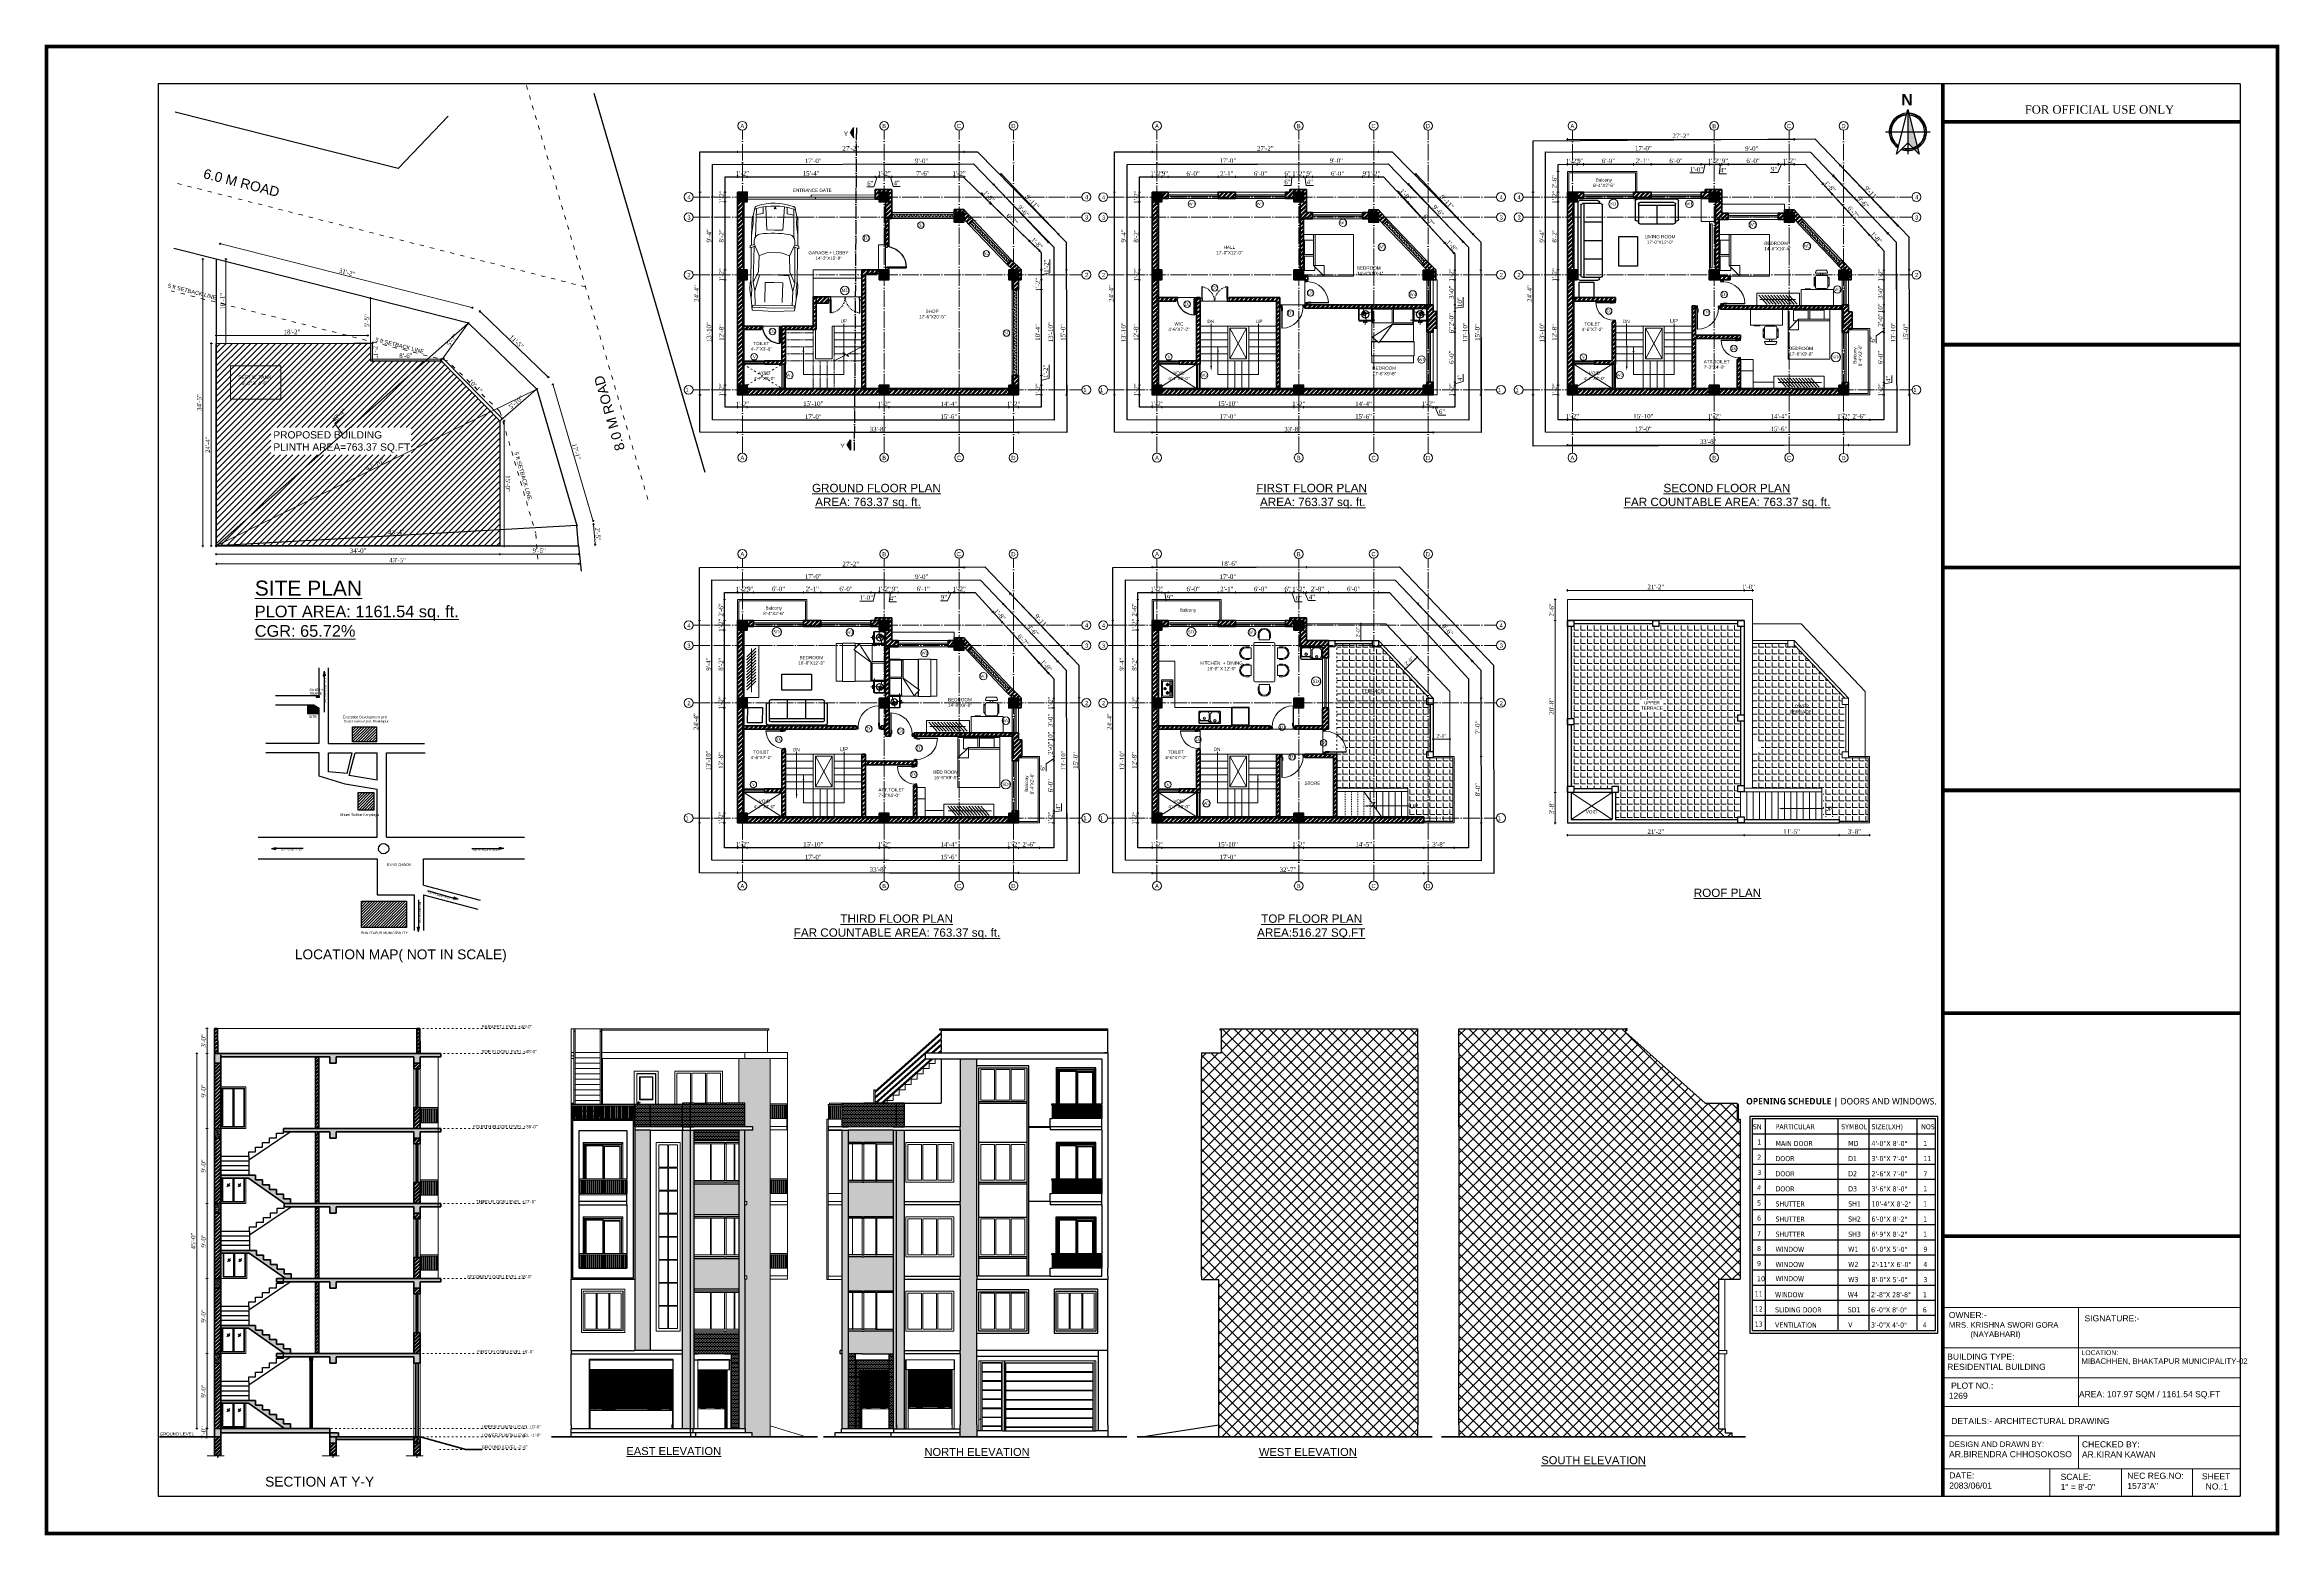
# Model space of a CAD drawing. Header units: inches. Extents: x 5914 to 162157, y -20538 to 282354.
# Drawn here: x 153056 to 156272, y -20538 to -18392 of the extents above; entities that cross this region are included whole.
import ezdxf

# ---------------------------------------------------------------- set-up
doc = ezdxf.new("R2010")
doc.units = ezdxf.units.IN
doc.header["$MEASUREMENT"] = 0
doc.header["$PDMODE"] = 99
for name, pattern in [('ACAD_ISO03W100', [30, 12, -18]), ('ACAD_ISO04W100', [30, 24, -3, 0, -3]), ('DASHED', [0.75, 0.5, -0.25]), ('DASHED2', [0.375, 0.25, -0.125])]:
    doc.linetypes.add(name, pattern=pattern)
for name, color, linetype, lineweight in [('.09', 24, 'Continuous', 9), ('.1', 168, 'Continuous', 13), ('A-FUR', 42, 'Continuous', 5), ('CENTER  LINE RA', 10, 'ACAD_ISO04W100', 20), ('CONC. OUTLINE RA', 150, 'Continuous', 40), ('door', 170, 'Continuous', 25), ('DOOR-WIN RA', 3, 'Continuous', 20), ('dw', 104, 'Continuous', 18), ('ele 2', 30, 'Continuous', 30), ('ELE1 RA', 1, 'Continuous', 30), ('ELE2 RA', 130, 'Continuous', 20), ('ELE3 RA', 2, 'Continuous', 18), ('elev 2', 20, 'Continuous', 25), ('FIXTURES', 23, 'Continuous', 9), ('Furniture', 22, 'Continuous', 13), ('Hatch', 254, 'Continuous', 9), ('HATCH RA', 8, 'Continuous', 5), ('HIDDEN RA', 253, 'ACAD_ISO03W100', 9), ('NOI THAT', 42, 'Continuous', 5), ('Outline', 4, 'Continuous', 9), ('REINFORCEMENT RA', 1, 'Continuous', 30), ('STAIR PLAN AND ELEV RA', 124, 'Continuous', 20), ('Text', 7, 'Continuous', 18), ('TEXTLAYER', 7, 'Continuous', 18), ('wall', 10, 'Continuous', 30), ('WALL RA', 42, 'Continuous', 50)]:
    doc.layers.add(name, color=color, linetype=linetype, lineweight=lineweight)
for name, color, linetype in [('Column & Beam', 7, 'Continuous'), ('IN-WALL', 1, 'Continuous'), ('lettring', 7, 'Continuous'), ('S-DIM', 7, 'Continuous'), ('THIETBI', 8, 'Continuous'), ('WINDOW+dOOR', 5, 'Continuous')]:
    doc.layers.add(name, color=color, linetype=linetype)
doc.styles.add('arial', font='arial.ttf', dxfattribs={"height": 7})
doc.styles.add('DIM', font='dutch.ttf')
doc.styles.add('S-111', font='tahoma.ttf', dxfattribs={"height": 10})
doc.styles.add('SANSSERIFBOLD', font='SASB____.pfb', dxfattribs={"height": 0.3})
doc.styles.get("Standard").update_dxf_attribs({"font": 'arial.ttf'})
doc.styles.add('titles', font='GOTHICB.TTF')
doc.styles.add('TR', font='times.ttf', dxfattribs={"height": 12})
doc.dimstyles.new('1-8', dxfattribs={"dimtxt": 7, "dimasz": 3, "dimexe": 3, "dimexo": 3, "dimgap": 3, "dimtad": 1, "dimdec": 0, "dimzin": 0, "dimdsep": 46, "dimlunit": 4, "dimtxsty": 'arial', "dimblk": 'ARCHTICK', "dimcen": 0.09, "dimdle": 3, "dimclrt": 6, "dimazin": 0, "dimtfac": 1, "dimtdec": 0, "dimtix": 1, "dimtofl": 0, "dimtmove": 2, "dimatfit": 3, "dimfxl": 5, "dimfxlon": 1, "dimtolj": 1, "dimtzin": 0, "dimlwe": 5, "dimarcsym": 1})
doc.dimstyles.new('Copy of DIM 8', dxfattribs={"dimtxt": 6.5, "dimasz": 1, "dimexe": 6, "dimexo": 18, "dimgap": 1.6875, "dimtad": 1, "dimdec": 0, "dimzin": 3, "dimdsep": 46, "dimlunit": 4, "dimtxsty": 'DIM', "dimblk": 'dot 2', "dimcen": 0.09375, "dimse1": 1, "dimse2": 1, "dimclrd": 1, "dimclre": 1, "dimclrt": 256, "dimadec": 0, "dimazin": 0, "dimtfac": 0.75, "dimtdec": 0, "dimtix": 1, "dimtmove": 1, "dimatfit": 3, "dimldrblk": 'DOT', "dimfxl": 1, "dimtolj": 1, "dimtzin": 0, "dimlwd": 9, "dimlwe": 9, "dimarcsym": 0})
pattern_1 = [(0, (-3762.0682, 67.065), (0, 2), []), (90, (-3762.0682, 67.065), (-2, 2), [2, -2])]
pattern_2 = [(45, (-6191.158, -5206.654), (-2.65165043, 2.65165043), []), (45, (-6189.3902, -5206.654), (-2.65165043, 2.65165043), [])]
pattern_3 = [(45, (-6191.158, -5202.654), (-2.65165043, 2.65165043), []), (45, (-6189.3902, -5202.654), (-2.65165043, 2.65165043), [])]
pattern_4 = [(45, (-6191.158, -5210.654), (-2.65165043, 2.65165043), []), (45, (-6189.3902, -5210.654), (-2.65165043, 2.65165043), [])]
pattern_5 = [(50, (0, 0), (1.793150457, -0.156880337), [0.1875, -2.0625]), (355, (0, 0), (-0.346878334, 1.880480334), [0.15, -1.65]), (100.4514445, (0.1494, -0.013), (1.446272117, 1.723599977), [0.15935048, -1.75285528]), (46.1842, (0, 0.5), (2.668103327, -0.413798202), [0.28125, -3.09375]), (96.6356355, (0.2223, 0.4655), (2.336654864, 2.4352965), [0.239025855, -2.6292844]), (351.184164, (0, 0.5), (2.336654863, 2.4352965), [0.225, -2.475000002]), (21, (0.25, 0.375), (1.49226763, -1.006547227), [0.1875, -2.0625]), (326, (0.25, 0.375), (0.60828833, 1.812875113), [0.15, -1.65]), (71.4514447, (0.3744, 0.2911), (2.100555942, 0.806327882), [0.159350475, -1.75285528]), (37.5, (0, 0), (0.0303996383, 0.8322346346), [0, -1.63, 0, -1.675, 0, -1.65625]), (7.5, (0, 0), (0.6576738436, 0.9860292797), [0, -0.955, 0, -1.5925, 0, -0.63125]), (327.5, (-0.5575, 0), (1.3345560904, -0.0563871793), [0, -0.625, 0, -1.95, 0, -2.5875]), (317.5, (-0.8075, 0), (1.457965423, 0.250262456), [0, -0.8125, 0, -1.295, 0, -1.8375])]
pattern_6 = [(50, (-6191.158, -5206.6541), (1.793150457, -0.156880337), [0.1875, -2.0625]), (355, (-6191.158, -5206.654), (-0.346878334, 1.880480334), [0.15, -1.65]), (100.4514445, (-6191.0085, -5206.6671), (1.446272117, 1.723599977), [0.15935048, -1.75285528]), (46.1842, (-6191.158, -5206.154), (2.668103327, -0.413798202), [0.28125, -3.09375]), (96.6356355, (-6190.9356, -5206.1886), (2.336654864, 2.4352965), [0.239025855, -2.6292844]), (351.184164, (-6191.158, -5206.154), (2.336654863, 2.4352965), [0.225, -2.475000002]), (21, (-6190.908, -5206.2791), (1.49226763, -1.006547227), [0.1875, -2.0625]), (326, (-6190.908, -5206.279), (0.60828833, 1.812875113), [0.15, -1.65]), (71.4514447, (-6190.7836, -5206.363), (2.100555942, 0.806327882), [0.159350475, -1.75285528]), (37.5, (-6191.158, -5206.6541), (0.0303996383, 0.8322346346), [0, -1.63, 0, -1.675, 0, -1.65625]), (7.5, (-6191.158, -5206.6541), (0.6576738436, 0.9860292797), [0, -0.955, 0, -1.5925, 0, -0.63125]), (327.5, (-6191.7155, -5206.6541), (1.3345560904, -0.0563871793), [0, -0.625, 0, -1.95, 0, -2.5875]), (317.5, (-6191.9655, -5206.6541), (1.457965423, 0.250262456), [0, -0.8125, 0, -1.295, 0, -1.8375])]
pattern_7 = [(50, (-6191.158, -5210.6541), (1.793150457, -0.156880337), [0.1875, -2.0625]), (355, (-6191.158, -5210.654), (-0.346878334, 1.880480334), [0.15, -1.65]), (100.4514445, (-6191.0085, -5210.6671), (1.446272117, 1.723599977), [0.15935048, -1.75285528]), (46.1842, (-6191.158, -5210.154), (2.668103327, -0.413798202), [0.28125, -3.09375]), (96.6356355, (-6190.9356, -5210.1886), (2.336654864, 2.4352965), [0.239025855, -2.6292844]), (351.184164, (-6191.158, -5210.154), (2.336654863, 2.4352965), [0.225, -2.475000002]), (21, (-6190.908, -5210.2791), (1.49226763, -1.006547227), [0.1875, -2.0625]), (326, (-6190.908, -5210.279), (0.60828833, 1.812875113), [0.15, -1.65]), (71.4514447, (-6190.7836, -5210.363), (2.100555942, 0.806327882), [0.159350475, -1.75285528]), (37.5, (-6191.158, -5210.6541), (0.0303996383, 0.8322346346), [0, -1.63, 0, -1.675, 0, -1.65625]), (7.5, (-6191.158, -5210.6541), (0.6576738436, 0.9860292797), [0, -0.955, 0, -1.5925, 0, -0.63125]), (327.5, (-6191.7155, -5210.6541), (1.3345560904, -0.0563871793), [0, -0.625, 0, -1.95, 0, -2.5875]), (317.5, (-6191.9655, -5210.6541), (1.457965423, 0.250262456), [0, -0.8125, 0, -1.295, 0, -1.8375])]
pattern_8 = [(50, (-6191.158, -5214.6541), (1.793150457, -0.156880337), [0.1875, -2.0625]), (355, (-6191.158, -5214.654), (-0.346878334, 1.880480334), [0.15, -1.65]), (100.4514445, (-6191.0085, -5214.6671), (1.446272117, 1.723599977), [0.15935048, -1.75285528]), (46.1842, (-6191.158, -5214.154), (2.668103327, -0.413798202), [0.28125, -3.09375]), (96.6356355, (-6190.9356, -5214.1886), (2.336654864, 2.4352965), [0.239025855, -2.6292844]), (351.184164, (-6191.158, -5214.154), (2.336654863, 2.4352965), [0.225, -2.475000002]), (21, (-6190.908, -5214.2791), (1.49226763, -1.006547227), [0.1875, -2.0625]), (326, (-6190.908, -5214.279), (0.60828833, 1.812875113), [0.15, -1.65]), (71.4514447, (-6190.7836, -5214.363), (2.100555942, 0.806327882), [0.159350475, -1.75285528]), (37.5, (-6191.158, -5214.6541), (0.0303996383, 0.8322346346), [0, -1.63, 0, -1.675, 0, -1.65625]), (7.5, (-6191.158, -5214.6541), (0.6576738436, 0.9860292797), [0, -0.955, 0, -1.5925, 0, -0.63125]), (327.5, (-6191.7155, -5214.6541), (1.3345560904, -0.0563871793), [0, -0.625, 0, -1.95, 0, -2.5875]), (317.5, (-6191.9655, -5214.6541), (1.457965423, 0.250262456), [0, -0.8125, 0, -1.295, 0, -1.8375])]
pattern_9 = [(50, (-6191.158, -5218.6541), (1.793150457, -0.156880337), [0.1875, -2.0625]), (355, (-6191.158, -5218.654), (-0.346878334, 1.880480334), [0.15, -1.65]), (100.4514445, (-6191.0085, -5218.6671), (1.446272117, 1.723599977), [0.15935048, -1.75285528]), (46.1842, (-6191.158, -5218.154), (2.668103327, -0.413798202), [0.28125, -3.09375]), (96.6356355, (-6190.9356, -5218.1886), (2.336654864, 2.4352965), [0.239025855, -2.6292844]), (351.184164, (-6191.158, -5218.154), (2.336654863, 2.4352965), [0.225, -2.475000002]), (21, (-6190.908, -5218.2791), (1.49226763, -1.006547227), [0.1875, -2.0625]), (326, (-6190.908, -5218.279), (0.60828833, 1.812875113), [0.15, -1.65]), (71.4514447, (-6190.7836, -5218.363), (2.100555942, 0.806327882), [0.159350475, -1.75285528]), (37.5, (-6191.158, -5218.6541), (0.0303996383, 0.8322346346), [0, -1.63, 0, -1.675, 0, -1.65625]), (7.5, (-6191.158, -5218.6541), (0.6576738436, 0.9860292797), [0, -0.955, 0, -1.5925, 0, -0.63125]), (327.5, (-6191.7155, -5218.6541), (1.3345560904, -0.0563871793), [0, -0.625, 0, -1.95, 0, -2.5875]), (317.5, (-6191.9655, -5218.6541), (1.457965423, 0.250262456), [0, -0.8125, 0, -1.295, 0, -1.8375])]
pattern_10 = [(45, (9374.3628, -3876.767), (-3.18198052, 3.18198052), []), (45, (9376.484, -3876.767), (-3.18198052, 3.18198052), [])]
pattern_11 = [(45, (9374.3628, -3872.767), (-3.18198052, 3.18198052), []), (45, (9376.484, -3872.767), (-3.18198052, 3.18198052), [])]
pattern_12 = [(45, (9387.798, -3872.774), (-3.18198052, 3.18198052), []), (45, (9389.9193, -3872.774), (-3.18198052, 3.18198052), [])]
pattern_13 = [(45, (9477.855, -3876.767), (-3.18198052, 3.18198052), []), (45, (9479.976, -3876.767), (-3.18198052, 3.18198052), [])]
pattern_14 = [(45, (9477.855, -3872.767), (-3.18198052, 3.18198052), []), (45, (9479.976, -3872.767), (-3.18198052, 3.18198052), [])]
pattern_15 = [(45, (9491.29, -3872.774), (-3.18198052, 3.18198052), []), (45, (9493.4114, -3872.774), (-3.18198052, 3.18198052), [])]
pattern_16 = [(45, (9724.8924, -3872.767), (-3.18198052, 3.18198052), []), (45, (9727.0138, -3872.767), (-3.18198052, 3.18198052), [])]
pattern_17 = [(45, (9724.8924, -3876.767), (-3.18198052, 3.18198052), []), (45, (9727.0138, -3876.767), (-3.18198052, 3.18198052), [])]
pattern_18 = [(45, (5959.903, -3873.081), (-3.18198052, 3.18198052), []), (45, (5962.0244, -3873.081), (-3.18198052, 3.18198052), [])]
pattern_19 = [(45, (-3431.4382, 0), (-3.18198052, 3.18198052), []), (45, (-3429.317, 0), (-3.18198052, 3.18198052), [])]
pattern_20 = [(45, (9494.8653, -3872.767), (-3.18198052, 3.18198052), []), (45, (9496.9866, -3872.767), (-3.18198052, 3.18198052), [])]
pattern_21 = [(45, (9508.3005, -3872.774), (-3.18198052, 3.18198052), []), (45, (9510.422, -3872.774), (-3.18198052, 3.18198052), [])]

# ---------------------------------------------------------------- blocks, each defined once
blk = doc.blocks.new('NORTH')
for p, q in [((2672681, 794295.1), (2672697.2, 794359.7)), ((2672697.2, 794359.7), (2672697.1, 794295.1)), ((2672697.2, 794359.7), (2672713.3, 794295.1)), ((2672664.9, 794327.4), (2672729.4, 794327.4)), ((2672697.2, 794311.3), (2672681, 794295.1)), ((2672713.3, 794295.1), (2672697.2, 794311.3))]:
    blk.add_line(p, q)
for radius, start, end in [(26.9, 92.8319, 238.9911), (24.9, 94.2506, 179.9477), (24.2, 94.779, 237.044), (26.9, 250.0518, 87.0636), (24.2, 253.0732, 85.1164), (26.2, 359.9477, 89.9477), (26.2, 179.9477, 238.5436), (24.9, 269.9477, 359.9477), (26.2, 250.7421, 269.9477)]:
    blk.add_arc((2672697.2, 794327.4), radius, start, end)
blk.add_solid([(2672697.2, 794359.7), (2672713.3, 794295.1), (2672697.2, 794311.3)])
at = {"style": 'SANSSERIFBOLD', "width": 1}
blk.add_text('N', height=16.2, dxfattribs=at).set_placement((2672687.9, 794365.4))
blk = doc.blocks.new('TDG')
at = {"layer": 'HATCH RA', "transparency": 33554687}
h = blk.add_hatch(dxfattribs=at)
h.set_pattern_fill('AR-B816', color=256, scale=0.25)
h.paths.add_polyline_path([(159005.7, -15536), (159005.7, -15525), (158980.7, -15525), (158980.7, -15627.4), (158980.7, -15632.4), (158980.7, -15740), (158980.7, -15745), (158980.7, -15852), (158980.7, -15857), (158980.7, -15964), (158980.7, -15969), (158980.7, -16076), (158980.7, -16080.8), (158980.7, -16094), (159005.7, -16094), (159005.7, -15964), (159005.7, -15938), (159005.7, -15873), (159005.7, -15857), (159005.7, -15852)])
h.paths.add_polyline_path([(158812, -15632.4), (158802.9, -15632.4), (158802.9, -15633), (158802.9, -15728), (158802.9, -15740), (158802.9, -15745), (158802.9, -15852), (158802.9, -15857), (158802.9, -15964), (158802.9, -15969.3), (158802.9, -16082), (158812, -16082)])
h = blk.add_hatch(dxfattribs=at)
h.set_pattern_fill('AR-B816', color=256, scale=0.25)
h.paths.add_polyline_path([(158896.8, -15592), (158884.8, -15592), (158884.8, -15627.4), (158896.8, -15627.4)])
h.paths.add_polyline_path([(158884.8, -15592), (158879.7, -15592), (158870.7, -15592), (158864, -15592), (158861.8, -15592), (158854.2, -15592), (158852.7, -15592), (158850.7, -15592), (158835.6, -15592), (158833.1, -15592), (158812, -15592), (158802.9, -15592), (158802.9, -15594), (158802.9, -15596), (158802.9, -15616), (158802.9, -15627.4), (158812, -15627.4), (158879.7, -15627.4), (158884.8, -15627.4)])
h = blk.add_hatch(dxfattribs=at)
h.set_pattern_fill('AR-B816', color=256, scale=0.25)
h.paths.add_polyline_path([(158896.8, -15857), (158896.8, -15852), (158896.8, -15745), (158896.8, -15740), (158896.8, -15632.4), (158884.8, -15632.4), (158884.8, -15651), (158884.8, -15653), (158884.8, -15708.1), (158884.8, -15711), (158884.8, -15740), (158884.8, -15763), (158884.8, -15765), (158884.8, -15820.1), (158884.8, -15823), (158884.8, -15852), (158884.8, -15875), (158884.8, -15877), (158884.8, -15932.1), (158884.8, -15935), (158884.8, -15964), (158884.8, -15969.3), (158884.8, -16076), (158884.8, -16082), (158896.8, -16082), (158896.8, -16076), (158896.8, -15969), (158896.8, -15964)])
h.paths.add_polyline_path([(158884.8, -15935), (158884.8, -15932.1), (158884.8, -15877), (158884.8, -15875), (158884.8, -15852), (158884.8, -15823), (158884.8, -15820.1), (158884.8, -15765), (158884.8, -15763), (158884.8, -15740), (158884.8, -15711), (158884.8, -15708.1), (158884.8, -15653), (158884.8, -15651), (158884.8, -15632.4), (158879.7, -15632.4), (158879.7, -16082), (158880.7, -16082), (158884.8, -16082), (158884.8, -16076), (158884.8, -15969.3), (158884.8, -15964)])
h.paths.add_polyline_path([(158879.7, -15935), (158835.6, -15935), (158833.1, -15935), (158812, -15935), (158812, -15969.3), (158822.9, -15969.3), (158833.1, -15969.3), (158835.6, -15969.3), (158873.8, -15969.3), (158879.7, -15969.3)])
h.paths.add_polyline_path([(158879.7, -15823), (158835.6, -15823), (158833.1, -15823), (158812, -15823), (158812, -15875), (158833.1, -15875), (158835.6, -15875), (158879.7, -15875)])
h.paths.add_polyline_path([(158879.7, -15711), (158835.6, -15711), (158833.1, -15711), (158812, -15711), (158812, -15763), (158833.1, -15763), (158835.6, -15763), (158879.7, -15763)])
h.paths.add_polyline_path([(158879.7, -15632.4), (158812, -15632.4), (158812, -15651), (158833.1, -15651), (158835.6, -15651), (158879.7, -15651)])
h = blk.add_hatch(dxfattribs=at)
h.set_pattern_fill('AR-B816', color=256, scale=0.25)
h.paths.add_polyline_path([(158822.9, -15978.2), (158822.9, -15969.3), (158812, -15969.3), (158812, -16082), (158822.9, -16082), (158822.9, -16076)])
h = blk.add_hatch(dxfattribs=at)
h.set_pattern_fill('AR-B816', color=256, scale=0.25)
h.paths.add_polyline_path([(158879.7, -15969.3), (158873.8, -15969.3), (158873.8, -15978.2), (158823.9, -15978.2), (158823.9, -16082), (158828.7, -16082), (158828.7, -15993), (158828.8, -15993), (158828.8, -15993), (158828.8, -16082), (158831, -16082), (158831, -16051.7), (158831, -16049.7), (158831, -16049), (158831, -16047.9), (158831, -16047.9), (158831, -16047.8), (158831, -16047.8), (158831, -16047.1), (158831, -16046), (158831, -16046), (158831, -16045.8), (158831, -16045.8), (158831, -16045.2), (158831, -16044.1), (158831, -16044.1), (158831, -16043.9), (158831, -16043.9), (158831, -16043.2), (158831, -16042.1), (158831, -16042.1), (158831, -16041.9), (158831, -16041.9), (158831, -16041.3), (158831, -16040.1), (158831, -16040.1), (158831, -16040), (158831, -16040), (158831, -16039.3), (158831, -16038.2), (158831, -16038.2), (158831, -16038), (158831, -16038), (158831, -16037.3), (158831, -16036.2), (158831, -16036.2), (158831, -16036), (158831, -16036), (158831, -16035.4), (158831, -16034.2), (158831, -16034.2), (158831, -16034.1), (158831, -16034.1), (158831, -16033.4), (158831, -16032.3), (158831, -16032.3), (158831, -16032.1), (158831, -16032.1), (158831, -16031.4), (158831, -16030.3), (158831, -16030.3), (158831, -16030.1), (158831, -16030.1), (158831, -16029.5), (158831, -16028.3), (158831, -16028.3), (158831, -16028.2), (158831, -16028.2), (158831, -16027.5), (158831, -16026.4), (158831, -16026.4), (158831, -16026.2), (158831, -16026.2), (158831, -16025.6), (158831, -16024.4), (158831, -16024.4), (158831, -16024.3), (158831, -16024.3), (158831, -16023.6), (158831, -16022.5), (158831, -16022.5), (158831, -16022.3), (158831, -16022.3), (158831, -16021.6), (158831, -16020.5), (158831, -16020.5), (158831, -16020.4), (158831, -16020.4), (158831, -16019.7), (158831, -16018.6), (158831, -16018.6), (158831, -16018.4), (158831, -16018.4), (158831, -16017.7), (158831, -16016.6), (158831, -16016.6), (158831, -16016.4), (158831, -16016.4), (158831, -16015.8), (158831, -16014.6), (158831, -16014.6), (158831, -16014.5), (158831, -16014.5), (158831, -16013.8), (158831, -16012.7), (158831, -16012.7), (158831, -16012.5), (158831, -16012.5), (158831, -16011.9), (158831, -16010.7), (158831, -16010.7), (158831, -16010.6), (158831, -16010.6), (158831, -16009.9), (158831, -16008.8), (158831, -16008.8), (158831, -16008.6), (158831, -16008.6), (158831, -16007.9), (158831, -16006.8), (158831, -16006.8), (158831, -16006.6), (158831, -16006.6), (158831, -16006), (158831, -16004.8), (158831, -16004.8), (158831, -16004.7), (158831, -16004.7), (158831, -16004), (158831, -16002.9), (158831, -16002.9), (158831, -16002.7), (158831, -16002.7), (158831, -16002.1), (158831, -16000.9), (158831, -16000.9), (158831, -16000.8), (158831, -16000.8), (158831, -16000.1), (158831, -15999), (158831, -15999), (158831, -15998.8), (158831, -15998.8), (158831, -15998.1), (158831, -15997), (158831, -15997), (158831, -15996.9), (158831, -15996.9), (158831, -15996.2), (158831, -15995.1), (158831, -15995.1), (158831, -15994.9), (158831, -15994.9), (158831, -15994.2), (158831, -15993.1), (158831, -15993.1), (158831, -15993), (158831, -15993), (158873.8, -15993), (158873.8, -15993), (158873.8, -15993), (158873.8, -15993), (158873.8, -15993.1), (158873.8, -15993.1), (158873.8, -15993.1), (158873.8, -15993.1), (158873.8, -15993.1), (158873.8, -15993.2), (158873.8, -15993.2), (158873.8, -15993.2), (158873.8, -15994.5), (158873.8, -15994.9), (158873.8, -15995), (158873.8, -15995), (158873.8, -15995.1), (158873.8, -15995.1), (158873.8, -15995.1), (158873.8, -15995.1), (158873.8, -15995.1), (158873.8, -15995.1), (158873.8, -15996.4), (158873.8, -15996.5), (158873.8, -15996.9), (158873.8, -15997), (158873.8, -15997), (158873.8, -15997), (158873.8, -15997), (158873.8, -15997.1), (158873.8, -15997.1), (158873.8, -15997.1), (158873.8, -15997.1), (158873.8, -15998.4), (158873.8, -15998.5), (158873.8, -15998.8), (158873.8, -15998.9), (158873.8, -15998.9), (158873.8, -15999), (158873.8, -15999), (158873.8, -15999), (158873.8, -15999), (158873.8, -15999), (158873.8, -15999.1), (158873.8, -16000.4), (158873.8, -16000.4), (158873.8, -16000.8), (158873.8, -16000.9), (158873.8, -16000.9), (158873.8, -16000.9), (158873.8, -16000.9), (158873.8, -16001), (158873.8, -16001), (158873.8, -16001), (158873.8, -16001), (158873.8, -16002.3), (158873.8, -16002.4), (158873.8, -16002.7), (158873.8, -16002.8), (158873.8, -16002.9), (158873.8, -16002.9), (158873.8, -16002.9), (158873.8, -16002.9), (158873.8, -16002.9), (158873.8, -16003), (158873.8, -16003), (158873.8, -16004.3), (158873.8, -16004.7), (158873.8, -16004.8), (158873.8, -16004.8), (158873.8, -16004.8), (158873.8, -16004.9), (158873.8, -16004.9), (158873.8, -16004.9), (158873.8, -16004.9), (158873.8, -16004.9), (158873.8, -16006.2), (158873.8, -16006.6), (158873.8, -16006.8), (158873.8, -16006.8), (158873.8, -16006.8), (158873.8, -16006.8), (158873.8, -16006.8), (158873.8, -16006.9), (158873.8, -16006.9), (158873.8, -16006.9), (158873.8, -16008.2), (158873.8, -16008.6), (158873.8, -16008.7), (158873.8, -16008.7), (158873.8, -16008.8), (158873.8, -16008.8), (158873.8, -16008.8), (158873.8, -16008.8), (158873.8, -16008.8), (158873.8, -16008.9), (158873.8, -16010.2), (158873.8, -16010.2), (158873.8, -16010.6), (158873.8, -16010.7), (158873.8, -16010.7), (158873.8, -16010.7), (158873.8, -16010.7), (158873.8, -16010.8), (158873.8, -16010.8), (158873.8, -16010.8), (158873.8, -16010.8), (158873.8, -16012.1), (158873.8, -16012.2), (158873.8, -16012.5), (158873.8, -16012.6), (158873.8, -16012.7), (158873.8, -16012.7), (158873.8, -16012.7), (158873.8, -16012.7), (158873.8, -16012.7), (158873.8, -16012.8), (158873.8, -16012.8), (158873.8, -16014.1), (158873.8, -16014.5), (158873.8, -16014.6), (158873.8, -16014.6), (158873.8, -16014.6), (158873.8, -16014.7), (158873.8, -16014.7), (158873.8, -16014.7), (158873.8, -16014.7), (158873.8, -16014.7), (158873.8, -16016), (158873.8, -16016.1), (158873.8, -16016.4), (158873.8, -16016.6), (158873.8, -16016.6), (158873.8, -16016.6), (158873.8, -16016.6), (158873.8, -16016.6), (158873.8, -16016.7), (158873.8, -16016.7), (158873.8, -16016.7), (158873.8, -16018), (158873.8, -16018.1), (158873.8, -16018.4), (158873.8, -16018.5), (158873.8, -16018.5), (158873.8, -16018.6), (158873.8, -16018.6), (158873.8, -16018.6), (158873.8, -16018.6), (158873.8, -16018.6), (158873.8, -16018.7), (158873.8, -16019.9), (158873.8, -16020), (158873.8, -16020.4), (158873.8, -16020.4), (158873.8, -16020.4), (158873.8, -16020.4), (158873.8, -16020.4), (158873.8, -16020.5), (158873.8, -16020.5), (158873.8, -16020.5), (158873.8, -16020.5), (158873.8, -16020.5), (158873.8, -16020.5), (158873.8, -16020.5), (158873.8, -16020.6), (158873.8, -16020.6), (158873.8, -16020.6), (158873.8, -16020.6), (158873.8, -16020.6), (158873.8, -16021.9), (158873.8, -16021.9), (158873.8, -16022), (158873.8, -16022.3), (158873.8, -16022.4), (158873.8, -16022.4), (158873.8, -16022.4), (158873.8, -16022.4), (158873.8, -16022.5), (158873.8, -16022.5), (158873.8, -16022.5), (158873.8, -16022.5), (158873.8, -16022.5), (158873.8, -16022.6), (158873.8, -16022.6), (158873.8, -16023.9), (158873.8, -16024.3), (158873.8, -16024.3), (158873.8, -16024.3), (158873.8, -16024.3), (158873.8, -16024.4), (158873.8, -16024.5), (158873.8, -16024.5), (158873.8, -16024.5), (158873.8, -16024.5), (158873.8, -16024.5), (158873.8, -16025.8), (158873.8, -16025.9), (158873.8, -16026.2), (158873.8, -16026.3), (158873.8, -16026.3), (158873.8, -16026.3), (158873.8, -16026.4), (158873.8, -16026.4), (158873.8, -16026.4), (158873.8, -16026.4), (158873.8, -16026.4), (158873.8, -16026.5), (158873.8, -16026.5), (158873.8, -16026.5), (158873.8, -16027.8), (158873.8, -16027.8), (158873.8, -16028.2), (158873.8, -16028.3), (158873.8, -16028.3), (158873.8, -16028.3), (158873.8, -16028.4), (158873.8, -16028.4), (158873.8, -16028.4), (158873.8, -16028.4), (158873.8, -16028.4), (158873.8, -16029.7), (158873.8, -16029.8), (158873.8, -16030.1), (158873.8, -16030.3), (158873.8, -16030.3), (158873.8, -16030.3), (158873.8, -16030.3), (158873.8, -16030.3), (158873.8, -16030.4), (158873.8, -16030.4), (158873.8, -16030.4), (158873.8, -16030.4), (158873.8, -16031.7), (158873.8, -16031.8), (158873.8, -16032.1), (158873.8, -16032.2), (158873.8, -16032.2), (158873.8, -16032.3), (158873.8, -16032.3), (158873.8, -16032.3), (158873.8, -16032.3), (158873.8, -16032.3), (158873.8, -16032.4), (158873.8, -16032.4), (158873.8, -16033.7), (158873.8, -16034.1), (158873.8, -16034.2), (158873.8, -16034.2), (158873.8, -16034.2), (158873.8, -16034.2), (158873.8, -16034.3), (158873.8, -16034.3), (158873.8, -16034.3), (158873.8, -16034.3), (158873.8, -16034.3), (158873.8, -16035.6), (158873.8, -16036), (158873.8, -16036.1), (158873.8, -16036.2), (158873.8, -16036.2), (158873.8, -16036.2), (158873.8, -16036.2), (158873.8, -16036.2), (158873.8, -16036.3), (158873.8, -16036.3), (158873.8, -16036.3), (158873.8, -16037.6), (158873.8, -16038), (158873.8, -16038.1), (158873.8, -16038.1), (158873.8, -16038.1), (158873.8, -16038.2), (158873.8, -16038.2), (158873.8, -16038.2), (158873.8, -16038.2), (158873.8, -16038.2), (158873.8, -16038.3), (158873.8, -16039.6), (158873.8, -16039.6), (158873.8, -16040), (158873.8, -16040.1), (158873.8, -16040.1), (158873.8, -16040.1), (158873.8, -16040.1), (158873.8, -16040.2), (158873.8, -16040.2), (158873.8, -16040.2), (158873.8, -16040.2), (158873.8, -16040.2), (158873.8, -16041.5), (158873.8, -16041.6), (158873.8, -16041.9), (158873.8, -16042), (158873.8, -16042.1), (158873.8, -16042.1), (158873.8, -16042.1), (158873.8, -16042.1), (158873.8, -16042.1), (158873.8, -16042.2), (158873.8, -16042.2), (158873.8, -16042.2), (158873.8, -16043.5), (158873.8, -16043.6), (158873.8, -16043.9), (158873.8, -16044), (158873.8, -16044), (158873.8, -16044), (158873.8, -16044.1), (158873.8, -16044.1), (158873.8, -16044.1), (158873.8, -16044.1), (158873.8, -16044.1), (158873.8, -16044.2), (158873.8, -16045.4), (158873.8, -16045.5), (158873.8, -16045.9), (158873.8, -16046), (158873.8, -16046), (158873.8, -16046), (158873.8, -16046), (158873.8, -16046), (158873.8, -16046.1), (158873.8, -16046.1), (158873.8, -16047.4), (158873.8, -16047.4), (158873.8, -16047.8), (158873.8, -16047.9), (158873.8, -16047.9), (158873.8, -16047.9), (158873.8, -16047.9), (158873.8, -16048), (158873.8, -16048), (158873.8, -16048), (158873.8, -16049.3), (158873.8, -16049.4), (158873.8, -16049.7), (158873.8, -16049.7), (158873.8, -16050.5), (158873.8, -16050.6), (158873.8, -16050.8), (158873.8, -16050.9), (158873.8, -16051.1), (158873.8, -16051.1), (158873.8, -16051.1), (158873.8, -16051.1), (158873.8, -16051.1), (158873.8, -16051.7), (158873.8, -16076), (158873.8, -16082), (158879.7, -16082)])
h.paths.add_polyline_path([(158824.5, -15978.3), (158824.5, -15993), (158824.3, -15993), (158824.3, -15978.3)], flags=16)
at = {"layer": 'DOOR-WIN RA'}
for p, q in [((159011.7, -15541.5), (159032.4, -15541.5)), ((159011.7, -15587.2), (159011.7, -15541.5)), ((159032.4, -15587.2), (159032.4, -15541.5)), ((159034.4, -15541.5), (159055.1, -15541.5)), ((159034.4, -15541.5), (159034.4, -15587.2)), ((159055.1, -15587.2), (159055.1, -15541.5)), ((159057.1, -15541.5), (159077.7, -15541.5)), ((159057.1, -15541.5), (159057.1, -15587.2)), ((159077.7, -15541.5), (159077.7, -15587.2)), ((159032.4, -15587.2), (159011.7, -15587.2)), ((159055.1, -15587.2), (159034.4, -15587.2)), ((159077.7, -15587.2), (159057.1, -15587.2)), ((158818.5, -15653), (158818.5, -15708.1)), ((158818.8, -15708.1), (158818.8, -15653)), ((158833.1, -15708.1), (158833.1, -15653)), ((158835.6, -15708.1), (158835.6, -15653)), ((158853.7, -15708.1), (158853.7, -15653)), ((158855.3, -15708.1), (158855.3, -15653)), ((158898.8, -15711), (158898.8, -15651)), ((158898.8, -15651), (158970.8, -15651)), ((158901.8, -15654), (158922.4, -15654)), ((158901.8, -15708), (158901.8, -15654)), ((158922.4, -15708), (158922.4, -15654)), ((158924.4, -15654), (158945.1, -15654)), ((158924.4, -15654), (158924.4, -15708)), ((158945.1, -15708), (158945.1, -15654)), ((158947.1, -15654), (158967.8, -15654)), ((158947.1, -15654), (158947.1, -15708)), ((158967.8, -15654), (158967.8, -15708)), ((158970.8, -15651), (158970.8, -15711)), ((159011.7, -15654), (159032.4, -15654)), ((159011.7, -15708), (159011.7, -15654)), ((159032.4, -15708), (159032.4, -15654)), ((159034.4, -15654), (159055.1, -15654)), ((159034.4, -15654), (159034.4, -15708)), ((159055.1, -15708), (159055.1, -15654)), ((159057.1, -15654), (159077.7, -15654)), ((159057.1, -15654), (159057.1, -15708)), ((159077.7, -15654), (159077.7, -15708)), ((158970.8, -15711), (158898.8, -15711)), ((158922.4, -15708), (158901.8, -15708)), ((158945.1, -15708), (158924.4, -15708)), ((158967.8, -15708), (158947.1, -15708)), ((159032.4, -15708), (159011.7, -15708)), ((159055.1, -15708), (159034.4, -15708)), ((159077.7, -15708), (159057.1, -15708)), ((158898.8, -15823), (158898.8, -15763)), ((158898.8, -15763), (158970.8, -15763)), ((158970.8, -15763), (158970.8, -15823)), ((158818.5, -15765), (158818.5, -15820.1)), ((158818.8, -15820.1), (158818.8, -15765)), ((158833.1, -15820.1), (158833.1, -15765)), ((158835.6, -15820.1), (158835.6, -15765)), ((158853.7, -15820.1), (158853.7, -15765)), ((158855.3, -15820.1), (158855.3, -15765)), ((158901.8, -15766), (158922.4, -15766)), ((158901.8, -15820), (158901.8, -15766)), ((158922.4, -15820), (158922.4, -15766)), ((158924.4, -15766), (158945.1, -15766)), ((158924.4, -15766), (158924.4, -15820)), ((158945.1, -15820), (158945.1, -15766)), ((158947.1, -15766), (158967.8, -15766)), ((158947.1, -15766), (158947.1, -15820)), ((158967.8, -15766), (158967.8, -15820)), ((159011.7, -15766), (159032.4, -15766)), ((159011.7, -15820), (159011.7, -15766)), ((159032.4, -15820), (159032.4, -15766)), ((159034.4, -15766), (159055.1, -15766)), ((159034.4, -15766), (159034.4, -15820)), ((159055.1, -15820), (159055.1, -15766)), ((159057.1, -15766), (159077.7, -15766)), ((159057.1, -15766), (159057.1, -15820)), ((159077.7, -15766), (159077.7, -15820)), ((158970.8, -15823), (158898.8, -15823)), ((158922.4, -15820), (158901.8, -15820)), ((158945.1, -15820), (158924.4, -15820)), ((158967.8, -15820), (158947.1, -15820)), ((159032.4, -15820), (159011.7, -15820)), ((159055.1, -15820), (159034.4, -15820)), ((159077.7, -15820), (159057.1, -15820)), ((158818.5, -15877), (158818.5, -15932.1)), ((158819, -15877), (158819, -15932.1)), ((158833.1, -15932.1), (158833.1, -15877)), ((158835.6, -15932.1), (158835.6, -15877)), ((158853.7, -15932.1), (158853.7, -15877)), ((158855.3, -15932.1), (158855.3, -15877)), ((158898.8, -15935), (158898.8, -15875)), ((158898.8, -15875), (158970.8, -15875)), ((158901.8, -15878), (158922.4, -15878)), ((158901.8, -15932), (158901.8, -15878)), ((158922.4, -15932), (158922.4, -15878)), ((158924.4, -15878), (158945.1, -15878)), ((158924.4, -15878), (158924.4, -15932)), ((158945.1, -15932), (158945.1, -15878)), ((158947.1, -15878), (158967.8, -15878)), ((158947.1, -15878), (158947.1, -15932)), ((158967.8, -15878), (158967.8, -15932)), ((158970.8, -15875), (158970.8, -15935)), ((159011.7, -15878), (159032.4, -15878)), ((159011.7, -15932), (159011.7, -15878)), ((159032.4, -15932), (159032.4, -15878)), ((159034.4, -15878), (159055.1, -15878)), ((159034.4, -15878), (159034.4, -15932)), ((159055.1, -15932), (159055.1, -15878)), ((159057.1, -15878), (159077.7, -15878)), ((159057.1, -15878), (159057.1, -15932)), ((159077.7, -15878), (159077.7, -15932)), ((159127.3, -15878), (159144.5, -15878)), ((159127.3, -15932), (159127.3, -15878)), ((159144.5, -15932), (159144.5, -15878)), ((159146.2, -15878), (159163.4, -15878)), ((159146.2, -15878), (159146.2, -15932)), ((159163.4, -15932), (159163.4, -15878)), ((159165.1, -15878), (159182.3, -15878)), ((159165.1, -15878), (159165.1, -15932)), ((159182.3, -15878), (159182.3, -15932)), ((158922.4, -15932), (158901.8, -15932)), ((158945.1, -15932), (158924.4, -15932)), ((158967.8, -15932), (158947.1, -15932)), ((159032.4, -15932), (159011.7, -15932)), ((159055.1, -15932), (159034.4, -15932)), ((159077.7, -15932), (159057.1, -15932)), ((159144.5, -15932), (159127.3, -15932)), ((159163.4, -15932), (159146.2, -15932)), ((159182.3, -15932), (159165.1, -15932)), ((158970.8, -15935), (158898.8, -15935)), ((158823.9, -16082), (158823.9, -15978.2)), ((158824.3, -15978.3), (158824.5, -15978.3)), ((158824.3, -15978.3), (158824.3, -15993)), ((158824.3, -15993), (158824.5, -15993)), ((158824.5, -15978.3), (158824.5, -15993)), ((158824.5, -15978.3), (158873.8, -15978.3)), ((158824.5, -15993), (158828.7, -15993)), ((158828.7, -15993), (158828.7, -16082)), ((158828.8, -15993), (158828.7, -15993)), ((158828.8, -15993), (158828.8, -15993)), ((158828.8, -15993), (158828.8, -16082)), ((158828.8, -15993), (158828.8, -16082)), ((158828.8, -15993), (158830.7, -15993)), ((158830.7, -16082), (158830.7, -15993)), ((158830.7, -15993), (158831, -15993)), ((158831, -15993), (158831, -15993)), ((158831, -15993), (158831, -15993)), ((158831, -15993), (158831, -15993)), ((158831, -15993.1), (158831, -15993)), ((158831, -15993), (158831, -15993)), ((158873.8, -15993), (158831, -15993)), ((158873.8, -15993), (158831, -15993)), ((158873.8, -15993), (158831, -15993)), ((158873.8, -15993), (158831, -15993)), ((158831, -15993), (158873.8, -15993)), ((158831, -15993.3), (158831, -15993)), ((158831, -15993), (158831, -15993)), ((158831, -15993.2), (158831.1, -15993.1)), ((158831, -15993.1), (158831, -15993.1)), ((158831.1, -15993.1), (158831, -15993.1)), ((158873.8, -15993.1), (158831, -15993.1)), ((158873.8, -15993.1), (158831, -15993.1)), ((158873.8, -15993.2), (158831, -15993.2)), ((158831, -15993.2), (158831, -15993.2)), ((158873.8, -15993.2), (158831, -15993.2)), ((158873.8, -15993.2), (158831, -15993.2)), ((158831, -15993.3), (158831, -15993.2)), ((158831, -15993.2), (158831, -15993.2)), ((158831, -15993.3), (158831, -15993.3)), ((158831, -15994.2), (158831, -15993.3)), ((158831, -15994.3), (158831, -15994.2)), ((158831, -15994.9), (158831, -15994.2)), ((158831, -15994.4), (158831, -15994.3)), ((158831.1, -15994.5), (158831, -15994.4)), ((158831, -15994.9), (158873.8, -15994.9)), ((158831.1, -15994.9), (158831, -15994.9)), ((158831, -15994.9), (158831, -15994.9)), ((158831, -15995), (158831, -15994.9)), ((158873.8, -15994.9), (158831, -15994.9)), ((158831, -15994.9), (158831, -15994.9)), ((158831, -15994.9), (158831, -15994.9)), ((158831, -15995.3), (158831, -15994.9)), ((158831, -15994.9), (158831, -15994.9)), ((158831, -15995), (158831, -15995)), ((158831, -15995), (158831, -15995)), ((158831, -15995), (158831, -15995)), ((158831, -15995), (158831, -15995)), ((158831, -15995), (158831, -15995)), ((158831.1, -15995.1), (158831, -15995)), ((158873.8, -15995), (158831, -15995)), ((158873.8, -15995), (158831, -15995)), ((158873.8, -15995), (158831, -15995)), ((158873.8, -15995), (158831, -15995)), ((158873.8, -15995), (158831, -15995)), ((158873.8, -15995), (158831, -15995)), ((158873.8, -15995.1), (158831, -15995.1)), ((158831, -15995.1), (158831, -15995.1)), ((158873.8, -15995.1), (158831, -15995.1)), ((158873.8, -15995.1), (158831, -15995.1)), ((158831, -15995.3), (158831, -15995.1)), ((158831, -15995.1), (158831, -15995.1)), ((158831, -15995.1), (158831.1, -15995.1)), ((158831, -15995.3), (158831, -15995.3)), ((158831, -15996.2), (158831, -15995.3)), ((158831, -15996.3), (158831, -15996.2)), ((158831, -15996.2), (158831, -15996.2)), ((158831, -15996.9), (158831, -15996.2)), ((158831.1, -15996.4), (158831, -15996.3)), ((158831.1, -15996.8), (158831, -15996.8)), ((158831, -15996.8), (158831, -15996.9)), ((158831, -15996.9), (158873.8, -15996.9)), ((158831, -15996.9), (158831, -15996.9)), ((158831, -15996.9), (158831, -15996.9)), ((158831, -15997), (158831, -15996.9)), ((158831, -15996.9), (158831, -15996.9)), ((158873.8, -15996.9), (158831, -15996.9)), ((158873.8, -15996.9), (158831, -15996.9)), ((158873.8, -15996.9), (158831, -15996.9)), ((158873.8, -15996.9), (158831, -15996.9)), ((158831, -15996.9), (158831, -15996.9)), ((158831, -15996.9), (158831, -15996.9)), ((158831, -15997.2), (158831, -15996.9)), ((158831, -15996.9), (158831, -15996.9)), ((158831, -15997), (158831, -15997)), ((158831, -15997), (158831, -15997)), ((158831.1, -15997), (158831, -15997)), ((158873.8, -15997), (158831, -15997)), ((158873.8, -15997), (158831, -15997)), ((158873.8, -15997), (158831, -15997)), ((158873.8, -15997.1), (158831, -15997.1)), ((158831, -15997.1), (158831, -15997.1)), ((158873.8, -15997.1), (158831, -15997.1)), ((158873.8, -15997.1), (158831, -15997.1)), ((158831, -15997.2), (158831, -15997.1)), ((158831, -15997.1), (158831, -15997.1)), ((158831, -15997.1), (158831.1, -15997.1)), ((158831, -15997.2), (158831, -15997.2)), ((158831, -15998.1), (158831, -15997.2)), ((158831, -15998.2), (158831, -15998.1)), ((158831, -15998.8), (158831, -15998.1)), ((158831, -15998.3), (158831, -15998.2)), ((158831.1, -15998.4), (158831, -15998.3)), ((158831.1, -15998.8), (158831, -15998.8)), ((158831, -15998.8), (158831, -15998.8)), ((158873.8, -15998.8), (158831, -15998.8)), ((158831, -15998.8), (158831, -15998.8)), ((158831, -15998.9), (158831, -15998.8)), ((158831, -15998.9), (158873.8, -15998.9)), ((158831, -15998.9), (158831, -15998.9)), ((158831, -15998.9), (158831, -15998.9)), ((158831, -15998.9), (158831, -15998.9)), ((158831, -15998.9), (158831, -15998.9)), ((158831, -15998.9), (158831, -15998.9)), ((158831, -15998.9), (158831, -15998.9)), ((158831.1, -15999), (158831, -15998.9)), ((158873.8, -15998.9), (158831, -15998.9)), ((158873.8, -15998.9), (158831, -15998.9)), ((158873.8, -15998.9), (158831, -15998.9)), ((158873.8, -15998.9), (158831, -15998.9)), ((158873.8, -15998.9), (158831, -15998.9)), ((158873.8, -15998.9), (158831, -15998.9)), ((158831, -15999.2), (158831, -15998.9)), ((158831, -15998.9), (158831, -15998.9)), ((158873.8, -15999), (158831, -15999)), ((158831, -15999), (158831, -15999)), ((158873.8, -15999), (158831, -15999)), ((158831, -15999.1), (158831, -15999)), ((158831, -15999), (158831.1, -15999)), ((158873.8, -15999.1), (158831, -15999.1)), ((158831, -15999.2), (158831, -15999.1)), ((158831, -15999.2), (158831, -15999.2)), ((158831, -16000.1), (158831, -15999.2)), ((158831.1, -15993.1), (158831.1, -15993.1)), ((158831.1, -15993.1), (158831.1, -15993.1)), ((158873.8, -15993.1), (158831.1, -15993.1)), ((158873.8, -15993.1), (158831.1, -15993.1)), ((158873.8, -15993.1), (158831.1, -15993.1)), ((158831.1, -15994.5), (158831.1, -15994.5)), ((158873.8, -15994.5), (158831.1, -15994.5)), ((158831.1, -15994.9), (158831.1, -15994.9)), ((158831.1, -15995.1), (158831.1, -15995.1)), ((158831.1, -15995.1), (158831.1, -15995.1)), ((158873.8, -15995.1), (158831.1, -15995.1)), ((158873.8, -15995.1), (158831.1, -15995.1)), ((158873.8, -15995.1), (158831.1, -15995.1)), ((158831.1, -15996.4), (158831.1, -15996.4)), ((158873.8, -15996.4), (158831.1, -15996.4)), ((158831.1, -15996.8), (158831.1, -15996.8)), ((158831.1, -15997), (158831.1, -15997)), ((158831.1, -15997.1), (158831.1, -15997)), ((158873.8, -15997), (158831.1, -15997)), ((158873.8, -15997), (158831.1, -15997)), ((158873.8, -15997.1), (158831.1, -15997.1)), ((158831.1, -15998.4), (158831.1, -15998.4)), ((158873.8, -15998.4), (158831.1, -15998.4)), ((158831.1, -15998.8), (158831.1, -15998.8)), ((158831.1, -15999), (158831.1, -15999)), ((158831.1, -15999), (158831.1, -15999)), ((158873.8, -15999), (158831.1, -15999)), ((158873.8, -15999), (158831.1, -15999)), ((158873.8, -15999), (158831.1, -15999)), ((158832.4, -15994.8), (158832.4, -15994.5)), ((158832.4, -15996.8), (158832.4, -15996.5)), ((158832.4, -15998.7), (158832.4, -15998.5)), ((158873.8, -15994.5), (158832.5, -15994.5)), ((158873.8, -15996.5), (158832.5, -15996.5)), ((158873.8, -15998.5), (158832.5, -15998.5)), ((158898.4, -15992.6), (158898.4, -15977.9)), ((158898.9, -15977.9), (158898.4, -15977.9)), ((158898.4, -15992.6), (158898.8, -15992.6)), ((158898.8, -16082), (158898.8, -15992.6)), ((158898.8, -15992.6), (158898.8, -16082)), ((158898.8, -15992.6), (158898.8, -15992.6)), ((158898.9, -15992.6), (158898.8, -15992.6)), ((158898.9, -15977.9), (158899.2, -15977.9)), ((158898.9, -15977.9), (158898.9, -15992.6)), ((158898.9, -15992.6), (158898.9, -16082)), ((158898.9, -15992.6), (158898.9, -15992.6)), ((158899.2, -15992.6), (158898.9, -15992.6)), ((158971.5, -15977.9), (158899.2, -15977.9)), ((158899.2, -15977.9), (158899.2, -15992.6)), ((158899.4, -15992.6), (158899.2, -15992.6)), ((158899.4, -15992.6), (158899.4, -16082)), ((158899.4, -15992.6), (158902.1, -15992.6)), ((158968.5, -15992.6), (158902.1, -15992.6)), ((158968.5, -15992.6), (158902.1, -15992.6)), ((158968.5, -15992.6), (158902.1, -15992.6)), ((158902.1, -15992.6), (158968.5, -15992.6)), ((158902.1, -15992.6), (158902.1, -15992.6)), ((158902.1, -15992.6), (158902.1, -15992.6)), ((158902.1, -15992.7), (158902.1, -15992.6)), ((158902.1, -15992.6), (158902.1, -15992.6)), ((158968.5, -15992.7), (158902.1, -15992.7)), ((158968.5, -15992.7), (158902.1, -15992.7)), ((158968.5, -15992.7), (158902.1, -15992.7)), ((158968.5, -15992.7), (158902.1, -15992.7)), ((158968.5, -15992.7), (158902.1, -15992.7)), ((158902.1, -15992.8), (158902.1, -15992.7)), ((158902.1, -15992.7), (158902.1, -15992.7)), ((158902.1, -15992.7), (158902.1, -15992.7)), ((158902.1, -15992.7), (158902.1, -15992.7)), ((158902.1, -15992.7), (158902.1, -15992.7)), ((158968.5, -15992.8), (158902.1, -15992.8)), ((158968.5, -15992.8), (158902.1, -15992.8)), ((158968.5, -15992.8), (158902.1, -15992.8)), ((158968.5, -15992.8), (158902.1, -15992.8)), ((158902.1, -15992.8), (158902.1, -15992.8)), ((158902.1, -15994.1), (158902.1, -15992.8)), ((158902.1, -15992.8), (158902.1, -15992.8)), ((158902.1, -15992.8), (158902.1, -15992.8)), ((158968.5, -15994.1), (158902.1, -15994.1)), ((158902.1, -15994.2), (158902.1, -15994.1)), ((158968.5, -15994.2), (158902.1, -15994.2)), ((158902.1, -15994.5), (158902.1, -15994.2)), ((158968.5, -15994.5), (158902.1, -15994.5)), ((158902.1, -15994.6), (158902.1, -15994.5)), ((158902.1, -15994.6), (158968.6, -15994.6)), ((158968.5, -15994.6), (158902.1, -15994.6)), ((158968.5, -15994.6), (158902.1, -15994.6)), ((158968.5, -15994.6), (158902.1, -15994.6)), ((158968.5, -15994.6), (158902.1, -15994.6)), ((158968.5, -15994.6), (158902.1, -15994.6)), ((158902.1, -15994.6), (158902.1, -15994.6)), ((158902.1, -15994.6), (158902.1, -15994.6)), ((158902.1, -15994.7), (158902.1, -15994.6)), ((158902.1, -15994.6), (158902.1, -15994.6)), ((158902.1, -15994.6), (158902.1, -15994.6)), ((158902.1, -15994.6), (158902.1, -15994.6)), ((158968.5, -15994.7), (158902.1, -15994.7)), ((158968.5, -15994.7), (158902.1, -15994.7)), ((158968.5, -15994.7), (158902.1, -15994.7)), ((158968.5, -15994.7), (158902.1, -15994.7)), ((158968.5, -15994.7), (158902.1, -15994.7)), ((158902.1, -15994.7), (158902.1, -15994.7)), ((158902.1, -15994.7), (158902.1, -15994.7)), ((158902.1, -15994.7), (158902.1, -15994.7)), ((158902.1, -15994.7), (158902.1, -15994.7)), ((158902.1, -15994.8), (158902.1, -15994.7)), ((158968.5, -15994.8), (158902.1, -15994.8)), ((158968.5, -15994.8), (158902.1, -15994.8)), ((158902.1, -15996.1), (158902.1, -15994.8)), ((158902.1, -15994.8), (158902.1, -15994.8)), ((158968.5, -15996.1), (158902.1, -15996.1)), ((158968.5, -15996.1), (158902.1, -15996.1)), ((158902.1, -15996.5), (158902.1, -15996.1)), ((158902.1, -15996.1), (158902.1, -15996.1)), ((158968.5, -15996.5), (158902.1, -15996.5)), ((158968.5, -15996.5), (158902.1, -15996.5)), ((158902.1, -15996.5), (158968.5, -15996.5)), ((158968.5, -15996.5), (158902.1, -15996.5)), ((158902.1, -15996.5), (158902.1, -15996.5)), ((158902.1, -15996.5), (158902.1, -15996.5)), ((158902.1, -15996.5), (158902.1, -15996.5)), ((158902.1, -15996.6), (158902.1, -15996.5)), ((158968.5, -15996.6), (158902.1, -15996.6)), ((158968.5, -15996.6), (158902.1, -15996.6)), ((158968.5, -15996.6), (158902.1, -15996.6)), ((158968.5, -15996.6), (158902.1, -15996.6)), ((158968.5, -15996.6), (158902.1, -15996.6)), ((158902.1, -15996.7), (158902.1, -15996.6)), ((158902.1, -15996.6), (158902.1, -15996.6)), ((158902.1, -15996.6), (158902.1, -15996.6)), ((158902.1, -15996.6), (158902.1, -15996.6)), ((158902.1, -15996.6), (158902.1, -15996.6)), ((158968.5, -15996.7), (158902.1, -15996.7)), ((158968.5, -15996.7), (158902.1, -15996.7)), ((158968.5, -15996.7), (158902.1, -15996.7)), ((158968.5, -15996.7), (158902.1, -15996.7)), ((158968.5, -15996.7), (158902.1, -15996.7)), ((158902.1, -15996.7), (158902.1, -15996.7)), ((158902.1, -15996.7), (158902.1, -15996.7)), ((158902.1, -15996.7), (158902.1, -15996.7)), ((158902.1, -15998), (158902.1, -15996.7)), ((158902.1, -15996.7), (158902.1, -15996.7)), ((158968.5, -15998), (158902.1, -15998)), ((158902.1, -15998.1), (158902.1, -15998)), ((158968.5, -15998.1), (158902.1, -15998.1)), ((158902.1, -15998.4), (158902.1, -15998.1)), ((158968.5, -15998.4), (158902.1, -15998.4)), ((158902.1, -15998.5), (158902.1, -15998.4)), ((158968.5, -15998.5), (158902.1, -15998.5)), ((158968.5, -15998.5), (158902.1, -15998.5)), ((158968.5, -15998.5), (158902.1, -15998.5)), ((158968.5, -15998.5), (158902.1, -15998.5)), ((158902.1, -15998.5), (158968.5, -15998.5)), ((158902.1, -15998.5), (158902.1, -15998.5)), ((158902.1, -15998.6), (158902.1, -15998.5)), ((158902.1, -15998.5), (158902.1, -15998.5)), ((158902.1, -15998.5), (158902.1, -15998.5)), ((158902.1, -15998.5), (158902.1, -15998.5)), ((158968.5, -15998.6), (158902.1, -15998.6)), ((158968.5, -15998.6), (158902.1, -15998.6)), ((158968.5, -15998.6), (158902.1, -15998.6)), ((158968.5, -15998.6), (158902.1, -15998.6)), ((158968.5, -15998.6), (158902.1, -15998.6)), ((158902.1, -15998.6), (158902.1, -15998.6)), ((158902.1, -15998.7), (158902.1, -15998.6)), ((158902.1, -15998.6), (158902.1, -15998.6)), ((158902.1, -15998.6), (158902.1, -15998.6)), ((158902.1, -15998.6), (158902.1, -15998.6)), ((158968.5, -15998.7), (158902.1, -15998.7)), ((158968.5, -15998.7), (158902.1, -15998.7)), ((158968.5, -15998.7), (158902.1, -15998.7)), ((158902.1, -15998.7), (158902.1, -15998.7)), ((158902.1, -16000), (158902.1, -15998.7)), ((158902.1, -15998.7), (158902.1, -15998.7)), ((158968.5, -15992.6), (158968.5, -15992.6)), ((158968.5, -15992.6), (158968.5, -15992.6)), ((158968.5, -15992.7), (158968.5, -15992.6)), ((158968.5, -15992.6), (158968.5, -15992.6)), ((158968.5, -15992.6), (158968.6, -15992.6)), ((158968.5, -15992.7), (158968.5, -15992.7)), ((158968.5, -15992.7), (158968.5, -15992.7)), ((158968.5, -15992.7), (158968.5, -15992.7)), ((158968.5, -15992.7), (158968.5, -15992.7)), ((158968.5, -15992.8), (158968.5, -15992.7)), ((158968.5, -15992.8), (158968.5, -15992.8)), ((158968.5, -15992.8), (158968.5, -15992.8)), ((158968.5, -15992.9), (158968.5, -15992.8)), ((158968.5, -15992.8), (158968.5, -15992.8)), ((158968.5, -15993), (158968.5, -15992.9)), ((158968.5, -15994.5), (158968.5, -15993.8)), ((158968.6, -15994.5), (158968.5, -15994.5)), ((158968.5, -15994.6), (158968.5, -15994.6)), ((158968.5, -15994.6), (158968.5, -15994.6)), ((158968.5, -15994.6), (158968.5, -15994.6)), ((158968.5, -15994.6), (158968.5, -15994.6)), ((158968.5, -15994.7), (158968.5, -15994.6)), ((158968.5, -15994.6), (158968.5, -15994.6)), ((158968.5, -15994.8), (158968.5, -15994.7)), ((158968.5, -15994.7), (158968.5, -15994.7)), ((158968.5, -15994.7), (158968.5, -15994.7)), ((158968.5, -15994.7), (158968.5, -15994.7)), ((158968.5, -15994.7), (158968.5, -15994.7)), ((158968.5, -15994.9), (158968.5, -15994.8)), ((158968.5, -15994.8), (158968.5, -15994.8)), ((158968.5, -15996.5), (158968.5, -15995.8)), ((158968.5, -15996.5), (158968.5, -15996.5)), ((158968.5, -15996.5), (158968.6, -15996.5)), ((158968.6, -15996.5), (158968.5, -15996.5)), ((158968.5, -15996.5), (158968.5, -15996.5)), ((158968.5, -15996.6), (158968.5, -15996.5)), ((158968.5, -15996.6), (158968.5, -15996.6)), ((158968.5, -15996.6), (158968.5, -15996.6)), ((158968.5, -15996.6), (158968.5, -15996.6)), ((158968.5, -15996.6), (158968.5, -15996.6)), ((158968.5, -15996.7), (158968.5, -15996.6)), ((158968.5, -15996.9), (158968.5, -15996.7)), ((158968.5, -15996.7), (158968.5, -15996.7)), ((158968.5, -15996.7), (158968.5, -15996.7)), ((158968.5, -15996.7), (158968.5, -15996.7)), ((158968.5, -15996.7), (158968.5, -15996.7)), ((158968.5, -15998.4), (158968.5, -15997.7)), ((158968.6, -15998.4), (158968.5, -15998.4)), ((158968.5, -15998.5), (158968.5, -15998.5)), ((158968.5, -15998.5), (158968.6, -15998.5)), ((158968.5, -15998.5), (158968.5, -15998.5)), ((158968.5, -15998.5), (158968.5, -15998.5)), ((158968.5, -15998.5), (158968.5, -15998.5)), ((158968.5, -15998.6), (158968.5, -15998.5)), ((158968.5, -15998.6), (158968.5, -15998.6)), ((158968.5, -15998.6), (158968.5, -15998.6)), ((158968.5, -15998.6), (158968.5, -15998.6)), ((158968.5, -15998.7), (158968.5, -15998.6)), ((158968.5, -15998.6), (158968.5, -15998.6)), ((158968.5, -15998.7), (158968.5, -15998.7)), ((158968.5, -15998.7), (158968.5, -15998.7)), ((158968.5, -15998.8), (158968.5, -15998.7)), ((158968.5, -15998.9), (158968.5, -15998.8)), ((158968.6, -15992.6), (158971.3, -15992.6)), ((158968.6, -15992.6), (158968.6, -15992.6)), ((158968.6, -16082), (158968.6, -15992.6)), ((158968.6, -15993), (158968.6, -15992.6)), ((158968.6, -15994.5), (158968.6, -15993)), ((158968.6, -15994.6), (158968.6, -15994.5)), ((158968.6, -15994.9), (158968.6, -15994.6)), ((158968.6, -15996.5), (158968.6, -15994.9)), ((158968.6, -15996.9), (158968.6, -15996.5)), ((158968.6, -15996.5), (158968.6, -15996.5)), ((158968.6, -15998.4), (158968.6, -15996.9)), ((158968.6, -15998.5), (158968.6, -15998.4)), ((158968.6, -15998.8), (158968.6, -15998.5)), ((158968.6, -16000.4), (158968.6, -15998.8)), ((158971.3, -15992.6), (158971.3, -16082)), ((158971.5, -15992.6), (158971.3, -15992.6)), ((158971.5, -15977.9), (158971.8, -15977.9)), ((158971.5, -15977.9), (158971.5, -15992.6)), ((158971.7, -15992.6), (158971.5, -15992.6)), ((158971.7, -15992.6), (158971.7, -16082)), ((158971.7, -15992.6), (158971.8, -15992.6)), ((158971.8, -15977.9), (158971.8, -15992.6)), ((159008.7, -15979.8), (159011.6, -15979.8)), ((159008.7, -16085), (159008.7, -15979.8)), ((159011.6, -16085), (159011.6, -15979.8)), ((159011.6, -15979.8), (159044.6, -15979.8)), ((159013.4, -15983), (159013.4, -15982.3)), ((159042.8, -15982.3), (159013.4, -15982.3)), ((159042.7, -15983), (159013.4, -15983)), ((159013.4, -15995.5), (159013.4, -15983)), ((159013.4, -15996.7), (159013.4, -15995.5)), ((159042.7, -15995.5), (159013.4, -15995.5)), ((159042.7, -15996.7), (159013.4, -15996.7)), ((159013.4, -16009.2), (159013.4, -15996.7)), ((159042.7, -15995.5), (159042.7, -15983)), ((159042.7, -16009.2), (159042.7, -15996.7)), ((159042.8, -15982.3), (159042.8, -16085)), ((159044.6, -15979.8), (159047.4, -15979.8)), ((159044.6, -16085), (159044.6, -15979.8)), ((159047.4, -15979.8), (159047.5, -15979.8)), ((159047.4, -16085), (159047.4, -15979.8)), ((159047.5, -16085), (159047.5, -15979.8)), ((159047.5, -15979.8), (159182, -15979.8)), ((159049.3, -15983), (159049.3, -15982.4)), ((159049.3, -15982.4), (159180.1, -15982.4)), ((159049.3, -15995.7), (159049.3, -15983)), ((159180.1, -15983), (159049.3, -15983)), ((159049.3, -15997), (159049.3, -15995.7)), ((159180.1, -15995.7), (159049.3, -15995.7)), ((159049.3, -16009.7), (159049.3, -15997)), ((159180.1, -15997), (159049.3, -15997)), ((159180.1, -15982.4), (159180.1, -15983)), ((159180.1, -15983), (159180.1, -15995.7)), ((159180.1, -15995.7), (159180.1, -15997)), ((159180.1, -15997), (159180.1, -16009.7)), ((159182, -15979.8), (159184.8, -15979.8)), ((159182, -16085), (159182, -15979.8)), ((159184.8, -15979.8), (159184.8, -16085)), ((158831, -16000.2), (158831, -16000.1)), ((158831, -16000.8), (158831, -16000.1)), ((158831, -16000.3), (158831, -16000.2)), ((158831.1, -16000.4), (158831, -16000.3)), ((158831.1, -16000.7), (158831, -16000.8)), ((158831, -16000.8), (158873.8, -16000.8)), ((158831, -16000.8), (158831, -16000.8)), ((158831, -16000.8), (158831, -16000.8)), ((158831, -16000.9), (158831, -16000.8)), ((158831, -16000.8), (158831, -16000.8)), ((158873.8, -16000.8), (158831, -16000.8)), ((158873.8, -16000.8), (158831, -16000.8)), ((158873.8, -16000.8), (158831, -16000.8)), ((158831, -16000.8), (158831, -16000.8)), ((158831, -16000.8), (158831, -16000.8)), ((158831, -16001.1), (158831, -16000.8)), ((158831, -16000.8), (158831, -16000.8)), ((158831, -16000.9), (158831, -16000.9)), ((158831, -16000.9), (158831, -16000.9)), ((158831, -16000.9), (158831, -16000.9)), ((158831.1, -16000.9), (158831, -16000.9)), ((158873.8, -16000.9), (158831, -16000.9)), ((158873.8, -16000.9), (158831, -16000.9)), ((158873.8, -16000.9), (158831, -16000.9)), ((158873.8, -16000.9), (158831, -16000.9)), ((158873.8, -16001), (158831, -16001)), ((158831, -16001), (158831, -16001)), ((158873.8, -16001), (158831, -16001)), ((158873.8, -16001), (158831, -16001)), ((158831, -16001.1), (158831, -16001)), ((158831, -16001), (158831, -16001)), ((158831, -16001), (158831.1, -16001)), ((158831, -16001.1), (158831, -16001.1)), ((158831, -16002.1), (158831, -16001.1)), ((158831, -16002.2), (158831, -16002.1)), ((158831, -16002.1), (158831, -16002.1)), ((158831, -16002.7), (158831, -16002.1)), ((158831.1, -16002.3), (158831, -16002.2)), ((158831.1, -16002.7), (158831, -16002.7)), ((158831, -16002.7), (158831, -16002.7)), ((158873.8, -16002.7), (158831, -16002.7)), ((158831, -16002.7), (158831, -16002.7)), ((158831, -16002.8), (158831, -16002.7)), ((158831, -16002.8), (158873.8, -16002.8)), ((158831, -16002.8), (158831, -16002.8)), ((158831, -16002.8), (158831, -16002.8)), ((158831, -16002.8), (158831, -16002.8)), ((158831, -16002.8), (158831, -16002.8)), ((158831, -16002.9), (158831, -16002.8)), ((158831, -16002.8), (158831, -16002.8)), ((158873.8, -16002.8), (158831, -16002.8)), ((158873.8, -16002.8), (158831, -16002.8)), ((158873.8, -16002.8), (158831, -16002.8)), ((158873.8, -16002.8), (158831, -16002.8)), ((158873.8, -16002.8), (158831, -16002.8)), ((158831, -16003.1), (158831, -16002.8)), ((158831, -16002.8), (158831, -16002.8)), ((158831, -16003), (158831, -16002.9)), ((158873.8, -16002.9), (158831, -16002.9)), ((158831, -16002.9), (158831.1, -16002.9)), ((158831.1, -16002.9), (158831, -16002.9)), ((158873.8, -16002.9), (158831, -16002.9)), ((158873.8, -16003), (158831, -16003)), ((158873.8, -16003), (158831, -16003)), ((158831, -16003.1), (158831, -16003)), ((158831, -16003), (158831, -16003)), ((158831, -16003.1), (158831, -16003.1)), ((158831, -16004), (158831, -16003.1)), ((158831, -16004.1), (158831, -16004)), ((158831, -16004.7), (158831, -16004)), ((158831, -16004.2), (158831, -16004.1)), ((158831.1, -16004.3), (158831, -16004.2)), ((158831, -16004.7), (158873.8, -16004.7)), ((158831.1, -16004.7), (158831, -16004.7)), ((158831, -16004.7), (158831, -16004.7)), ((158831, -16004.8), (158831, -16004.7)), ((158873.8, -16004.7), (158831, -16004.7)), ((158831, -16004.7), (158831, -16004.7)), ((158831, -16004.7), (158831, -16004.7)), ((158831, -16005), (158831, -16004.7)), ((158831, -16004.7), (158831, -16004.7)), ((158831, -16004.8), (158831, -16004.8)), ((158831, -16004.8), (158831, -16004.8)), ((158831, -16004.8), (158831, -16004.8)), ((158831, -16004.8), (158831, -16004.8)), ((158831, -16004.8), (158831, -16004.8)), ((158831.1, -16004.8), (158831, -16004.8)), ((158873.8, -16004.8), (158831, -16004.8)), ((158873.8, -16004.8), (158831, -16004.8)), ((158873.8, -16004.8), (158831, -16004.8)), ((158873.8, -16004.8), (158831, -16004.8)), ((158873.8, -16004.8), (158831, -16004.8)), ((158873.8, -16004.8), (158831, -16004.8)), ((158873.8, -16004.9), (158831, -16004.9)), ((158831, -16004.9), (158831, -16004.9)), ((158873.8, -16004.9), (158831, -16004.9)), ((158873.8, -16004.9), (158831, -16004.9)), ((158831, -16005), (158831, -16004.9)), ((158831, -16004.9), (158831, -16004.9)), ((158831, -16004.9), (158831.1, -16004.9)), ((158831, -16005.1), (158831, -16005)), ((158831, -16006), (158831, -16005.1)), ((158831, -16006.1), (158831, -16006)), ((158831, -16006), (158831, -16006)), ((158831, -16006.6), (158831, -16006)), ((158831.1, -16006.2), (158831, -16006.1)), ((158831.1, -16006.6), (158831, -16006.6)), ((158831, -16006.6), (158831, -16006.6)), ((158873.8, -16006.6), (158831, -16006.6)), ((158831, -16006.6), (158831, -16006.6)), ((158831, -16006.7), (158831, -16006.6)), ((158831, -16006.7), (158873.8, -16006.7)), ((158831, -16006.7), (158831, -16006.7)), ((158831, -16006.7), (158831, -16006.7)), ((158831, -16006.7), (158831, -16006.7)), ((158831, -16006.8), (158831, -16006.7)), ((158831, -16006.7), (158831, -16006.7)), ((158873.8, -16006.7), (158831, -16006.7)), ((158873.8, -16006.7), (158831, -16006.7)), ((158873.8, -16006.7), (158831, -16006.7)), ((158873.8, -16006.7), (158831, -16006.7)), ((158831, -16007), (158831, -16006.7)), ((158831, -16006.7), (158831, -16006.7)), ((158831, -16006.9), (158831.1, -16006.8)), ((158831, -16006.8), (158831, -16006.8)), ((158831.1, -16006.8), (158831, -16006.8)), ((158873.8, -16006.8), (158831, -16006.8)), ((158873.8, -16006.8), (158831, -16006.8)), ((158873.8, -16006.9), (158831, -16006.9)), ((158831, -16006.9), (158831, -16006.9)), ((158873.8, -16006.9), (158831, -16006.9)), ((158873.8, -16006.9), (158831, -16006.9)), ((158831, -16007), (158831, -16006.9)), ((158831, -16006.9), (158831, -16006.9)), ((158831, -16007), (158831, -16007)), ((158831, -16007.9), (158831, -16007)), ((158831, -16008), (158831, -16007.9)), ((158831, -16008.6), (158831, -16007.9)), ((158831, -16008.1), (158831, -16008)), ((158831.1, -16008.2), (158831, -16008.1)), ((158831, -16008.6), (158873.8, -16008.6)), ((158831.1, -16008.6), (158831, -16008.6)), ((158831, -16008.6), (158831, -16008.6)), ((158873.8, -16008.6), (158831, -16008.6)), ((158831, -16008.6), (158831, -16008.6)), ((158831, -16008.6), (158831, -16008.6)), ((158831, -16008.7), (158831, -16008.6)), ((158831, -16008.7), (158831, -16008.7)), ((158831, -16008.7), (158831, -16008.7)), ((158831, -16008.7), (158831, -16008.7)), ((158831, -16008.7), (158831, -16008.7)), ((158831, -16008.7), (158831, -16008.7)), ((158831, -16008.7), (158831, -16008.7)), ((158831.1, -16008.8), (158831, -16008.7)), ((158873.8, -16008.7), (158831, -16008.7)), ((158873.8, -16008.7), (158831, -16008.7)), ((158873.8, -16008.7), (158831, -16008.7)), ((158873.8, -16008.7), (158831, -16008.7)), ((158873.8, -16008.7), (158831, -16008.7)), ((158873.8, -16008.7), (158831, -16008.7)), ((158831, -16009), (158831, -16008.7)), ((158873.8, -16008.8), (158831, -16008.8)), ((158831, -16008.8), (158831, -16008.8)), ((158873.8, -16008.8), (158831, -16008.8)), ((158831, -16008.9), (158831, -16008.8)), ((158831, -16008.8), (158831.1, -16008.8)), ((158873.8, -16008.9), (158831, -16008.9)), ((158831, -16009), (158831, -16008.9)), ((158831, -16009), (158831, -16009)), ((158831, -16009.9), (158831, -16009)), ((158831, -16010.1), (158831, -16009.9)), ((158831, -16009.9), (158831, -16009.9)), ((158831, -16010.6), (158831, -16009.9)), ((158831.1, -16010.2), (158831, -16010.1)), ((158831.1, -16010.5), (158831, -16010.6)), ((158831, -16010.6), (158873.8, -16010.6)), ((158831, -16010.6), (158831, -16010.6)), ((158831, -16010.6), (158831, -16010.6)), ((158831, -16010.6), (158831, -16010.6)), ((158831, -16010.7), (158831, -16010.6)), ((158831, -16010.6), (158831, -16010.6)), ((158873.8, -16010.6), (158831, -16010.6)), ((158873.8, -16010.6), (158831, -16010.6)), ((158873.8, -16010.6), (158831, -16010.6)), ((158873.8, -16010.6), (158831, -16010.6)), ((158831, -16010.6), (158831, -16010.6)), ((158831, -16010.6), (158831, -16010.6)), ((158831, -16010.9), (158831, -16010.6)), ((158831, -16010.6), (158831, -16010.6)), ((158831, -16010.7), (158831, -16010.7)), ((158831, -16010.7), (158831, -16010.7)), ((158831.1, -16010.7), (158831, -16010.7)), ((158873.8, -16010.7), (158831, -16010.7)), ((158873.8, -16010.7), (158831, -16010.7)), ((158873.8, -16010.7), (158831, -16010.7)), ((158873.8, -16010.8), (158831, -16010.8)), ((158831, -16010.8), (158831, -16010.8)), ((158873.8, -16010.8), (158831, -16010.8)), ((158873.8, -16010.8), (158831, -16010.8)), ((158831, -16010.9), (158831, -16010.8)), ((158831, -16010.8), (158831, -16010.8)), ((158831, -16010.8), (158831.1, -16010.8)), ((158831, -16010.9), (158831, -16010.9)), ((158831, -16011.9), (158831, -16010.9)), ((158831, -16012), (158831, -16011.9)), ((158831, -16011.9), (158831, -16011.9)), ((158831, -16012.5), (158831, -16011.9)), ((158831.1, -16012.1), (158831, -16012)), ((158831.1, -16012.5), (158831, -16012.5)), ((158831, -16012.5), (158831, -16012.5)), ((158873.8, -16012.5), (158831, -16012.5)), ((158831, -16012.5), (158831, -16012.5)), ((158831, -16012.6), (158831, -16012.5)), ((158831, -16012.6), (158873.8, -16012.6)), ((158831, -16012.6), (158831, -16012.6)), ((158831, -16012.6), (158831, -16012.6)), ((158831, -16012.6), (158831, -16012.6)), ((158831, -16012.6), (158831, -16012.6)), ((158831, -16012.7), (158831, -16012.6)), ((158831, -16012.6), (158831, -16012.6)), ((158873.8, -16012.6), (158831, -16012.6)), ((158873.8, -16012.6), (158831, -16012.6)), ((158873.8, -16012.6), (158831, -16012.6)), ((158873.8, -16012.6), (158831, -16012.6)), ((158873.8, -16012.6), (158831, -16012.6)), ((158831, -16012.9), (158831, -16012.6)), ((158831, -16012.6), (158831, -16012.6)), ((158831, -16012.8), (158831, -16012.7)), ((158873.8, -16012.7), (158831, -16012.7)), ((158831, -16012.7), (158831.1, -16012.7)), ((158831.1, -16012.7), (158831, -16012.7)), ((158873.8, -16012.7), (158831, -16012.7)), ((158873.8, -16012.8), (158831, -16012.8)), ((158873.8, -16012.8), (158831, -16012.8)), ((158831, -16012.9), (158831, -16012.8)), ((158831, -16012.8), (158831, -16012.8)), ((158831, -16012.9), (158831, -16012.9)), ((158831, -16013.8), (158831, -16012.9)), ((158831, -16013.9), (158831, -16013.8)), ((158831, -16014.5), (158831, -16013.8)), ((158831, -16014), (158831, -16013.9)), ((158831.1, -16014.1), (158831, -16014)), ((158831, -16014.5), (158873.8, -16014.5)), ((158831.1, -16014.5), (158831, -16014.5)), ((158831, -16014.5), (158831, -16014.5)), ((158831, -16014.5), (158831, -16014.5)), ((158831, -16014.6), (158831, -16014.5)), ((158831, -16014.5), (158831, -16014.5)), ((158873.8, -16014.5), (158831, -16014.5)), ((158873.8, -16014.5), (158831, -16014.5)), ((158873.8, -16014.5), (158831, -16014.5)), ((158831, -16014.5), (158831, -16014.5)), ((158831, -16014.5), (158831, -16014.5)), ((158831, -16014.8), (158831, -16014.5)), ((158831, -16014.5), (158831, -16014.5)), ((158831, -16014.6), (158831, -16014.6)), ((158831, -16014.6), (158831, -16014.6)), ((158831, -16014.6), (158831, -16014.6)), ((158831.1, -16014.6), (158831, -16014.6)), ((158873.8, -16014.6), (158831, -16014.6)), ((158873.8, -16014.6), (158831, -16014.6)), ((158873.8, -16014.6), (158831, -16014.6)), ((158873.8, -16014.6), (158831, -16014.6)), ((158873.8, -16014.7), (158831, -16014.7)), ((158831, -16014.7), (158831, -16014.7)), ((158873.8, -16014.7), (158831, -16014.7)), ((158873.8, -16014.7), (158831, -16014.7)), ((158831, -16014.8), (158831, -16014.7)), ((158831, -16014.7), (158831, -16014.7)), ((158831, -16014.7), (158831.1, -16014.7)), ((158831, -16014.8), (158831, -16014.8)), ((158831, -16015.8), (158831, -16014.8)), ((158831, -16015.9), (158831, -16015.8)), ((158831, -16015.8), (158831, -16015.8)), ((158831, -16016.4), (158831, -16015.8)), ((158831.1, -16016), (158831, -16015.9)), ((158831.1, -16016.4), (158831, -16016.4)), ((158831, -16016.4), (158831, -16016.4)), ((158873.8, -16016.4), (158831, -16016.4)), ((158831, -16016.4), (158831, -16016.4)), ((158831, -16016.5), (158831, -16016.4)), ((158831, -16016.5), (158873.8, -16016.5)), ((158831, -16016.5), (158831, -16016.5)), ((158831, -16016.5), (158831, -16016.5)), ((158831, -16016.5), (158831, -16016.5)), ((158831, -16016.6), (158831, -16016.5)), ((158831, -16016.5), (158831, -16016.5)), ((158873.8, -16016.5), (158831, -16016.5)), ((158873.8, -16016.5), (158831, -16016.5)), ((158873.8, -16016.5), (158831, -16016.5)), ((158873.8, -16016.5), (158831, -16016.5)), ((158831, -16016.8), (158831, -16016.5)), ((158831, -16016.5), (158831, -16016.5)), ((158831, -16016.7), (158831.1, -16016.6)), ((158831, -16016.6), (158831, -16016.6)), ((158831.1, -16016.6), (158831, -16016.6)), ((158873.8, -16016.6), (158831, -16016.6)), ((158873.8, -16016.6), (158831, -16016.6)), ((158873.8, -16016.7), (158831, -16016.7)), ((158831, -16016.7), (158831, -16016.7)), ((158873.8, -16016.7), (158831, -16016.7)), ((158873.8, -16016.7), (158831, -16016.7)), ((158831, -16016.8), (158831, -16016.7)), ((158831, -16016.7), (158831, -16016.7)), ((158831, -16016.8), (158831, -16016.8)), ((158831, -16017.7), (158831, -16016.8)), ((158831, -16017.8), (158831, -16017.7)), ((158831, -16018.4), (158831, -16017.7)), ((158831, -16017.9), (158831, -16017.8)), ((158831.1, -16018), (158831, -16017.9)), ((158831, -16018.4), (158873.8, -16018.4)), ((158831.1, -16018.4), (158831, -16018.4)), ((158831, -16018.4), (158831, -16018.4)), ((158873.8, -16018.4), (158831, -16018.4)), ((158831, -16018.4), (158831, -16018.4)), ((158831, -16018.4), (158831, -16018.4)), ((158831, -16018.5), (158831, -16018.4)), ((158831, -16018.5), (158831, -16018.5)), ((158831, -16018.5), (158831, -16018.5)), ((158831, -16018.5), (158831, -16018.5)), ((158831, -16018.5), (158831, -16018.5)), ((158831, -16018.5), (158831, -16018.5)), ((158831, -16018.5), (158831, -16018.5)), ((158831.1, -16018.6), (158831, -16018.5)), ((158873.8, -16018.5), (158831, -16018.5)), ((158873.8, -16018.5), (158831, -16018.5)), ((158873.8, -16018.5), (158831, -16018.5)), ((158873.8, -16018.5), (158831, -16018.5)), ((158873.8, -16018.5), (158831, -16018.5)), ((158873.8, -16018.5), (158831, -16018.5)), ((158831, -16018.8), (158831, -16018.5)), ((158873.8, -16018.6), (158831, -16018.6)), ((158831, -16018.6), (158831, -16018.6)), ((158873.8, -16018.6), (158831, -16018.6)), ((158831, -16018.7), (158831, -16018.6)), ((158831, -16018.6), (158831.1, -16018.6)), ((158873.8, -16018.7), (158831, -16018.7)), ((158831, -16018.8), (158831, -16018.7)), ((158831, -16018.8), (158831, -16018.8)), ((158831, -16019.7), (158831, -16018.8)), ((158831, -16019.8), (158831, -16019.7)), ((158831, -16019.7), (158831, -16019.7)), ((158831, -16020.4), (158831, -16019.7)), ((158831.1, -16019.9), (158831, -16019.8)), ((158831.1, -16020.3), (158831, -16020.3)), ((158831, -16020.3), (158831, -16020.4)), ((158831, -16020.4), (158831, -16020.4)), ((158831, -16020.4), (158831, -16020.4)), ((158831, -16020.5), (158831, -16020.4)), ((158831, -16020.4), (158831, -16020.4)), ((158873.8, -16020.4), (158831, -16020.4)), ((158831, -16020.4), (158831, -16020.4)), ((158832.4, -16020.4), (158831, -16020.4)), ((158832.4, -16020.4), (158831, -16020.4)), ((158832.4, -16020.4), (158831, -16020.4)), ((158831, -16020.4), (158831, -16020.4)), ((158831, -16020.7), (158831, -16020.4)), ((158831, -16020.4), (158831, -16020.4)), ((158831, -16020.4), (158832.4, -16020.4)), ((158831, -16020.5), (158831, -16020.5)), ((158831, -16020.5), (158831, -16020.5)), ((158831.1, -16020.5), (158831, -16020.5)), ((158832.4, -16020.5), (158831, -16020.5)), ((158832.4, -16020.5), (158831, -16020.5)), ((158832.4, -16020.5), (158831, -16020.5)), ((158831, -16020.6), (158831, -16020.6)), ((158831, -16020.7), (158831, -16020.6)), ((158831, -16020.6), (158831, -16020.6)), ((158831, -16020.6), (158831.1, -16020.6)), ((158832.4, -16020.6), (158831, -16020.6)), ((158832.4, -16020.6), (158831, -16020.6)), ((158831, -16020.6), (158832.4, -16020.6)), ((158831, -16020.7), (158831, -16020.7)), ((158831, -16021.6), (158831, -16020.7)), ((158831, -16020.9), (158831.1, -16020.8)), ((158831, -16021.3), (158831, -16021.4)), ((158831, -16021.4), (158831, -16021.4)), ((158831, -16021.7), (158831, -16021.6)), ((158831, -16022.3), (158831, -16021.6)), ((158831, -16021.8), (158831, -16021.7)), ((158831.1, -16021.9), (158831, -16021.8)), ((158831.1, -16022.3), (158831, -16022.3)), ((158831, -16022.3), (158831, -16022.3)), ((158832.4, -16022.3), (158831, -16022.3)), ((158831, -16022.3), (158831, -16022.3)), ((158831, -16022.3), (158831, -16022.3)), ((158832.4, -16022.3), (158831, -16022.3)), ((158831, -16022.4), (158831, -16022.3)), ((158831, -16022.3), (158831, -16022.3)), ((158831, -16022.3), (158831, -16022.3)), ((158831, -16022.4), (158831, -16022.4)), ((158831, -16022.4), (158831, -16022.4)), ((158831, -16022.4), (158831, -16022.4)), ((158831, -16022.4), (158831, -16022.4)), ((158831, -16022.5), (158831, -16022.4)), ((158831, -16022.4), (158831, -16022.4)), ((158873.8, -16022.4), (158831, -16022.4)), ((158873.8, -16022.4), (158831, -16022.4)), ((158873.8, -16022.4), (158831, -16022.4)), ((158873.8, -16022.4), (158831, -16022.4)), ((158873.8, -16022.4), (158831, -16022.4)), ((158831, -16022.7), (158831, -16022.4)), ((158831, -16022.4), (158831, -16022.4)), ((158831, -16022.4), (158832.4, -16022.4)), ((158831, -16022.6), (158831, -16022.5)), ((158873.8, -16022.5), (158831, -16022.5)), ((158831, -16022.5), (158831.1, -16022.5)), ((158831.1, -16022.5), (158831, -16022.5)), ((158873.8, -16022.5), (158831, -16022.5)), ((158873.8, -16022.6), (158831, -16022.6)), ((158873.8, -16022.6), (158831, -16022.6)), ((158831, -16022.7), (158831, -16022.6)), ((158831, -16022.6), (158831, -16022.6)), ((158831, -16022.7), (158831, -16022.7)), ((158831, -16023.6), (158831, -16022.7)), ((158831, -16023.7), (158831, -16023.6)), ((158831, -16024.3), (158831, -16023.6)), ((158831, -16023.8), (158831, -16023.7)), ((158831.1, -16023.9), (158831, -16023.8)), ((158831.1, -16024.2), (158831, -16024.3)), ((158831, -16024.3), (158831, -16024.3)), ((158831, -16024.3), (158831, -16024.3)), ((158831, -16024.4), (158831, -16024.3)), ((158831, -16024.3), (158831, -16024.3)), ((158873.8, -16024.3), (158831, -16024.3)), ((158831, -16024.3), (158831, -16024.3)), ((158832.4, -16024.3), (158831, -16024.3)), ((158832.4, -16024.3), (158831, -16024.3)), ((158831, -16024.3), (158831, -16024.3)), ((158831, -16024.6), (158831, -16024.3)), ((158831, -16024.3), (158831, -16024.3)), ((158831, -16024.3), (158832.4, -16024.3)), ((158831, -16024.4), (158831, -16024.4)), ((158831, -16024.4), (158831, -16024.4)), ((158831, -16024.4), (158831, -16024.4)), ((158831.1, -16024.4), (158831, -16024.4)), ((158831.9, -16024.4), (158831, -16024.4)), ((158832.4, -16024.4), (158831, -16024.4)), ((158832.4, -16024.4), (158831, -16024.4)), ((158832.4, -16024.4), (158831, -16024.4)), ((158831, -16024.5), (158831, -16024.5)), ((158831, -16024.6), (158831, -16024.5)), ((158831, -16024.5), (158831, -16024.5)), ((158831, -16024.5), (158831.1, -16024.5)), ((158832.4, -16024.5), (158831, -16024.5)), ((158832.4, -16024.5), (158831, -16024.5)), ((158831, -16024.5), (158832.4, -16024.5)), ((158831, -16024.6), (158831, -16024.6)), ((158831, -16025.6), (158831, -16024.6)), ((158831, -16024.8), (158831, -16024.8)), ((158831, -16024.8), (158831, -16024.8)), ((158831, -16024.9), (158831, -16024.8)), ((158831, -16025.3), (158831, -16025.3)), ((158831, -16025.3), (158831, -16025.3)), ((158831, -16025.7), (158831, -16025.6)), ((158831, -16025.6), (158831, -16025.6)), ((158831, -16026.2), (158831, -16025.6)), ((158831.1, -16025.8), (158831, -16025.7)), ((158831.1, -16026.2), (158831, -16026.2)), ((158831, -16026.2), (158831, -16026.2)), ((158831, -16026.2), (158831, -16026.2)), ((158832.4, -16026.2), (158831, -16026.2)), ((158831, -16026.3), (158831, -16026.2)), ((158831, -16026.3), (158873.8, -16026.3)), ((158831, -16026.3), (158831, -16026.3)), ((158831, -16026.3), (158831, -16026.3)), ((158831, -16026.3), (158831, -16026.3)), ((158831, -16026.4), (158831, -16026.3)), ((158831, -16026.3), (158831, -16026.3)), ((158873.8, -16026.3), (158831, -16026.3)), ((158873.8, -16026.3), (158831, -16026.3)), ((158873.8, -16026.3), (158831, -16026.3)), ((158873.8, -16026.3), (158831, -16026.3)), ((158831, -16026.6), (158831, -16026.3)), ((158831, -16026.3), (158831, -16026.3)), ((158831, -16026.5), (158831.1, -16026.4)), ((158831, -16026.4), (158831, -16026.4)), ((158831.1, -16026.4), (158831, -16026.4)), ((158873.8, -16026.4), (158831, -16026.4)), ((158873.8, -16026.4), (158831, -16026.4)), ((158873.8, -16026.5), (158831, -16026.5)), ((158831, -16026.5), (158831, -16026.5)), ((158873.8, -16026.5), (158831, -16026.5)), ((158873.8, -16026.5), (158831, -16026.5)), ((158831, -16026.6), (158831, -16026.5)), ((158831, -16026.5), (158831, -16026.5)), ((158831, -16026.6), (158831, -16026.6)), ((158831, -16027.5), (158831, -16026.6)), ((158831, -16027.6), (158831, -16027.5)), ((158831, -16028.2), (158831, -16027.5)), ((158831, -16027.7), (158831, -16027.6)), ((158831.1, -16027.8), (158831, -16027.7)), ((158831, -16028.2), (158873.8, -16028.2)), ((158831.1, -16028.2), (158831, -16028.2)), ((158831, -16028.2), (158831, -16028.2)), ((158831, -16028.3), (158831, -16028.2)), ((158873.8, -16028.2), (158831, -16028.2)), ((158831, -16028.2), (158831, -16028.2)), ((158831, -16028.2), (158831, -16028.2)), ((158831, -16028.6), (158831, -16028.2)), ((158831, -16028.2), (158831, -16028.2)), ((158831, -16028.3), (158831, -16028.3)), ((158831, -16028.3), (158831, -16028.3)), ((158831, -16028.3), (158831, -16028.3)), ((158831, -16028.3), (158831, -16028.3)), ((158831, -16028.3), (158831, -16028.3)), ((158831.1, -16028.3), (158831, -16028.3)), ((158873.8, -16028.3), (158831, -16028.3)), ((158873.8, -16028.3), (158831, -16028.3)), ((158873.8, -16028.3), (158831, -16028.3)), ((158873.8, -16028.3), (158831, -16028.3)), ((158873.8, -16028.3), (158831, -16028.3)), ((158873.8, -16028.3), (158831, -16028.3)), ((158873.8, -16028.4), (158831, -16028.4)), ((158831, -16028.4), (158831, -16028.4)), ((158873.8, -16028.4), (158831, -16028.4)), ((158873.8, -16028.4), (158831, -16028.4)), ((158831, -16028.6), (158831, -16028.4)), ((158831, -16028.4), (158831, -16028.4)), ((158831, -16028.4), (158831.1, -16028.4)), ((158831, -16028.6), (158831, -16028.6)), ((158831, -16029.5), (158831, -16028.6)), ((158831, -16029.6), (158831, -16029.5)), ((158831, -16029.5), (158831, -16029.5)), ((158831, -16030.1), (158831, -16029.5)), ((158831.1, -16029.7), (158831, -16029.6)), ((158831.1, -16030.1), (158831, -16030.1)), ((158831, -16030.1), (158831, -16030.1)), ((158873.8, -16030.1), (158831, -16030.1)), ((158831, -16030.1), (158831, -16030.1)), ((158831, -16030.2), (158831, -16030.1)), ((158831, -16030.2), (158831, -16030.2)), ((158831, -16030.2), (158831, -16030.2)), ((158831, -16030.3), (158831, -16030.2)), ((158831, -16030.2), (158831, -16030.2)), ((158873.8, -16030.2), (158831, -16030.2)), ((158873.8, -16030.2), (158831, -16030.2)), ((158873.8, -16030.2), (158831, -16030.2)), ((158831, -16030.5), (158831, -16030.2)), ((158831, -16030.2), (158831, -16030.2)), ((158831, -16030.2), (158831, -16030.2)), ((158831, -16030.2), (158832.4, -16030.2)), ((158832.4, -16030.2), (158831, -16030.2)), ((158831, -16030.3), (158831, -16030.3)), ((158831, -16030.3), (158831, -16030.3)), ((158831.1, -16030.3), (158831, -16030.3)), ((158873.8, -16030.3), (158831, -16030.3)), ((158873.8, -16030.3), (158831, -16030.3)), ((158873.8, -16030.3), (158831, -16030.3)), ((158873.8, -16030.4), (158831, -16030.4)), ((158831, -16030.4), (158831, -16030.4)), ((158873.8, -16030.4), (158831, -16030.4)), ((158873.8, -16030.4), (158831, -16030.4)), ((158831, -16030.5), (158831, -16030.4)), ((158831, -16030.4), (158831, -16030.4)), ((158831, -16030.4), (158831.1, -16030.4)), ((158831, -16030.5), (158831, -16030.5)), ((158831, -16031.4), (158831, -16030.5)), ((158831, -16031.5), (158831, -16031.4)), ((158831, -16032.1), (158831, -16031.4)), ((158831, -16031.6), (158831, -16031.5)), ((158831.1, -16031.7), (158831, -16031.6)), ((158831.1, -16032.1), (158831, -16032.1)), ((158831, -16032.1), (158831, -16032.1)), ((158873.8, -16032.1), (158831, -16032.1)), ((158831, -16032.1), (158831, -16032.1)), ((158831, -16032.2), (158831, -16032.1)), ((158831, -16032.2), (158831, -16032.2)), ((158831, -16032.2), (158831, -16032.2)), ((158831, -16032.2), (158831, -16032.2)), ((158831, -16032.2), (158831, -16032.2)), ((158831, -16032.3), (158831, -16032.2)), ((158831, -16032.2), (158831, -16032.2)), ((158873.8, -16032.2), (158831, -16032.2)), ((158873.8, -16032.2), (158831, -16032.2)), ((158873.8, -16032.2), (158831, -16032.2)), ((158873.8, -16032.2), (158831, -16032.2)), ((158873.8, -16032.2), (158831, -16032.2)), ((158831, -16032.5), (158831, -16032.2)), ((158831, -16032.2), (158831, -16032.2)), ((158831, -16032.2), (158831, -16032.2)), ((158831, -16032.2), (158832.4, -16032.2)), ((158832.4, -16032.2), (158831, -16032.2)), ((158831, -16032.4), (158831, -16032.3)), ((158873.8, -16032.3), (158831, -16032.3)), ((158831, -16032.3), (158831.1, -16032.3)), ((158831.1, -16032.3), (158831, -16032.3)), ((158873.8, -16032.3), (158831, -16032.3)), ((158873.8, -16032.4), (158831, -16032.4)), ((158873.8, -16032.4), (158831, -16032.4)), ((158831, -16032.5), (158831, -16032.4)), ((158831, -16032.4), (158831, -16032.4)), ((158831, -16032.5), (158831, -16032.5)), ((158831, -16033.4), (158831, -16032.5)), ((158831.1, -16000.4), (158831.1, -16000.4)), ((158873.8, -16000.4), (158831.1, -16000.4)), ((158831.1, -16000.7), (158831.1, -16000.7)), ((158831.1, -16000.9), (158831.1, -16000.9)), ((158831.1, -16001), (158831.1, -16000.9)), ((158873.8, -16000.9), (158831.1, -16000.9)), ((158873.8, -16000.9), (158831.1, -16000.9)), ((158873.8, -16001), (158831.1, -16001)), ((158831.1, -16002.3), (158831.1, -16002.3)), ((158873.8, -16002.3), (158831.1, -16002.3)), ((158831.1, -16002.7), (158831.1, -16002.7)), ((158831.1, -16002.9), (158831.1, -16002.9)), ((158831.1, -16002.9), (158831.1, -16002.9)), ((158873.8, -16002.9), (158831.1, -16002.9)), ((158873.8, -16002.9), (158831.1, -16002.9)), ((158873.8, -16002.9), (158831.1, -16002.9)), ((158831.1, -16004.3), (158831.1, -16004.3)), ((158873.8, -16004.3), (158831.1, -16004.3)), ((158831.1, -16004.6), (158831.1, -16004.7)), ((158831.1, -16004.9), (158831.1, -16004.8)), ((158873.8, -16004.8), (158831.1, -16004.8)), ((158831.1, -16004.9), (158831.1, -16004.9)), ((158873.8, -16004.9), (158831.1, -16004.9)), ((158873.8, -16004.9), (158831.1, -16004.9)), ((158831.1, -16006.2), (158831.1, -16006.2)), ((158873.8, -16006.2), (158831.1, -16006.2)), ((158831.1, -16006.6), (158831.1, -16006.6)), ((158831.1, -16006.8), (158831.1, -16006.8)), ((158831.1, -16006.8), (158831.1, -16006.8)), ((158873.8, -16006.8), (158831.1, -16006.8)), ((158873.8, -16006.8), (158831.1, -16006.8)), ((158873.8, -16006.8), (158831.1, -16006.8)), ((158831.1, -16008.2), (158831.1, -16008.2)), ((158873.8, -16008.2), (158831.1, -16008.2)), ((158831.1, -16008.6), (158831.1, -16008.6)), ((158831.1, -16008.8), (158831.1, -16008.8)), ((158831.1, -16008.8), (158831.1, -16008.8)), ((158873.8, -16008.8), (158831.1, -16008.8)), ((158873.8, -16008.8), (158831.1, -16008.8)), ((158873.8, -16008.8), (158831.1, -16008.8)), ((158831.1, -16010.2), (158831.1, -16010.2)), ((158873.8, -16010.2), (158831.1, -16010.2)), ((158831.1, -16010.5), (158831.1, -16010.5)), ((158831.1, -16010.7), (158831.1, -16010.7)), ((158831.1, -16010.8), (158831.1, -16010.7)), ((158873.8, -16010.7), (158831.1, -16010.7)), ((158873.8, -16010.7), (158831.1, -16010.7)), ((158873.8, -16010.8), (158831.1, -16010.8)), ((158831.1, -16012.1), (158831.1, -16012.1)), ((158873.8, -16012.1), (158831.1, -16012.1)), ((158831.1, -16012.5), (158831.1, -16012.5)), ((158831.1, -16012.7), (158831.1, -16012.7)), ((158831.1, -16012.7), (158831.1, -16012.7)), ((158873.8, -16012.7), (158831.1, -16012.7)), ((158873.8, -16012.7), (158831.1, -16012.7)), ((158873.8, -16012.7), (158831.1, -16012.7)), ((158831.1, -16014.1), (158831.1, -16014.1)), ((158873.8, -16014.1), (158831.1, -16014.1)), ((158831.1, -16014.4), (158831.1, -16014.5)), ((158831.1, -16014.7), (158831.1, -16014.6)), ((158873.8, -16014.6), (158831.1, -16014.6)), ((158831.1, -16014.7), (158831.1, -16014.7)), ((158873.8, -16014.7), (158831.1, -16014.7)), ((158873.8, -16014.7), (158831.1, -16014.7)), ((158831.1, -16016), (158831.1, -16016)), ((158873.8, -16016), (158831.1, -16016)), ((158831.1, -16016.4), (158831.1, -16016.4)), ((158831.1, -16016.6), (158831.1, -16016.6)), ((158831.1, -16016.6), (158831.1, -16016.6)), ((158873.8, -16016.6), (158831.1, -16016.6)), ((158873.8, -16016.6), (158831.1, -16016.6)), ((158873.8, -16016.6), (158831.1, -16016.6)), ((158831.1, -16018), (158831.1, -16018)), ((158873.8, -16018), (158831.1, -16018)), ((158831.1, -16018.4), (158831.1, -16018.4)), ((158831.1, -16018.6), (158831.1, -16018.6)), ((158831.1, -16018.6), (158831.1, -16018.6)), ((158873.8, -16018.6), (158831.1, -16018.6)), ((158873.8, -16018.6), (158831.1, -16018.6)), ((158873.8, -16018.6), (158831.1, -16018.6)), ((158831.1, -16019.9), (158831.1, -16019.9)), ((158873.8, -16019.9), (158831.1, -16019.9)), ((158831.1, -16020.3), (158831.1, -16020.3)), ((158831.1, -16020.5), (158831.1, -16020.5)), ((158831.1, -16020.6), (158831.1, -16020.5)), ((158832.4, -16020.5), (158831.1, -16020.5)), ((158832.4, -16020.5), (158831.1, -16020.5)), ((158832.4, -16020.6), (158831.1, -16020.6)), ((158831.1, -16020.8), (158831.1, -16020.8)), ((158831.1, -16021.9), (158831.1, -16021.9)), ((158832.4, -16021.9), (158831.1, -16021.9)), ((158831.1, -16022.3), (158831.1, -16022.3)), ((158831.1, -16022.5), (158831.1, -16022.5)), ((158831.1, -16022.5), (158831.1, -16022.5)), ((158873.8, -16022.5), (158831.1, -16022.5)), ((158873.8, -16022.5), (158831.1, -16022.5)), ((158873.8, -16022.5), (158831.1, -16022.5)), ((158831.1, -16023.9), (158831.1, -16023.9)), ((158873.8, -16023.9), (158831.1, -16023.9)), ((158831.1, -16024.2), (158831.1, -16024.2)), ((158831.1, -16024.5), (158831.1, -16024.4)), ((158832.4, -16024.4), (158831.1, -16024.4)), ((158831.1, -16024.5), (158831.1, -16024.5)), ((158832.4, -16024.5), (158831.1, -16024.5)), ((158832.4, -16024.5), (158831.1, -16024.5)), ((158831.1, -16024.7), (158831.1, -16024.6)), ((158831.1, -16024.7), (158831.1, -16024.7)), ((158831.1, -16025.6), (158831.1, -16025.5)), ((158831.1, -16025.6), (158831.1, -16025.6)), ((158831.1, -16025.8), (158831.1, -16025.8)), ((158873.8, -16025.8), (158831.1, -16025.8)), ((158831.1, -16026.2), (158831.1, -16026.2)), ((158831.1, -16026.4), (158831.1, -16026.4)), ((158831.1, -16026.4), (158831.1, -16026.4)), ((158873.8, -16026.4), (158831.1, -16026.4)), ((158873.8, -16026.4), (158831.1, -16026.4)), ((158873.8, -16026.4), (158831.1, -16026.4)), ((158831.1, -16027.8), (158831.1, -16027.8)), ((158873.8, -16027.8), (158831.1, -16027.8)), ((158831.1, -16028.2), (158831.1, -16028.2)), ((158831.1, -16028.4), (158831.1, -16028.3)), ((158873.8, -16028.3), (158831.1, -16028.3)), ((158831.1, -16028.4), (158831.1, -16028.4)), ((158873.8, -16028.4), (158831.1, -16028.4)), ((158873.8, -16028.4), (158831.1, -16028.4)), ((158831.1, -16029.7), (158831.1, -16029.7)), ((158873.8, -16029.7), (158831.1, -16029.7)), ((158831.1, -16030.1), (158831.1, -16030.1)), ((158831.1, -16030.3), (158831.1, -16030.3)), ((158831.1, -16030.4), (158831.1, -16030.3)), ((158873.8, -16030.3), (158831.1, -16030.3)), ((158873.8, -16030.3), (158831.1, -16030.3)), ((158873.8, -16030.4), (158831.1, -16030.4)), ((158831.1, -16031.7), (158831.1, -16031.7)), ((158873.8, -16031.7), (158831.1, -16031.7)), ((158831.1, -16032.1), (158831.1, -16032.1)), ((158831.1, -16032.3), (158831.1, -16032.3)), ((158831.1, -16032.3), (158831.1, -16032.3)), ((158873.8, -16032.3), (158831.1, -16032.3)), ((158873.8, -16032.3), (158831.1, -16032.3)), ((158873.8, -16032.3), (158831.1, -16032.3)), ((158832.4, -16020.5), (158831.9, -16020.5)), ((158832.4, -16024.4), (158831.9, -16024.4)), ((158832.4, -16024.4), (158831.9, -16024.4)), ((158832.4, -16020.6), (158832.1, -16020.6)), ((158832.4, -16024.4), (158832.1, -16024.4)), ((158832.4, -16024.5), (158832.1, -16024.5)), ((158832.4, -16000.7), (158832.4, -16000.4)), ((158832.4, -16002.6), (158832.4, -16002.4)), ((158832.4, -16004.6), (158832.4, -16004.3)), ((158832.4, -16006.6), (158832.4, -16006.3)), ((158832.4, -16008.5), (158832.4, -16008.3)), ((158832.4, -16010.5), (158832.4, -16010.2)), ((158832.4, -16012.4), (158832.4, -16012.2)), ((158832.4, -16014.4), (158832.4, -16014.1)), ((158832.4, -16016.3), (158832.4, -16016.1)), ((158832.4, -16018.3), (158832.4, -16018)), ((158832.4, -16020.3), (158832.4, -16020)), ((158832.4, -16020.4), (158832.4, -16020.4)), ((158832.7, -16020.4), (158832.4, -16020.4)), ((158832.7, -16020.4), (158832.4, -16020.4)), ((158832.7, -16020.4), (158832.4, -16020.4)), ((158832.4, -16020.4), (158832.7, -16020.4)), ((158832.4, -16020.5), (158832.4, -16020.4)), ((158832.4, -16020.4), (158832.4, -16020.4)), ((158832.4, -16020.4), (158832.4, -16020.4)), ((158832.4, -16020.5), (158832.4, -16020.5)), ((158832.4, -16020.5), (158832.4, -16020.5)), ((158832.7, -16020.5), (158832.4, -16020.5)), ((158832.7, -16020.5), (158832.4, -16020.5)), ((158832.7, -16020.5), (158832.4, -16020.5)), ((158832.7, -16020.5), (158832.4, -16020.5)), ((158832.7, -16020.5), (158832.4, -16020.5)), ((158832.7, -16020.5), (158832.4, -16020.5)), ((158832.4, -16020.5), (158832.4, -16020.5)), ((158832.4, -16020.6), (158832.4, -16020.5)), ((158832.4, -16020.5), (158832.4, -16020.5)), ((158832.4, -16020.6), (158832.4, -16020.6)), ((158832.7, -16020.6), (158832.4, -16020.6)), ((158832.7, -16020.6), (158832.4, -16020.6)), ((158832.7, -16020.6), (158832.4, -16020.6)), ((158832.7, -16020.6), (158832.4, -16020.6)), ((158832.7, -16020.6), (158832.4, -16020.6)), ((158832.4, -16020.6), (158832.4, -16020.6)), ((158832.4, -16020.6), (158832.4, -16020.6)), ((158832.4, -16020.6), (158832.4, -16020.6)), ((158832.4, -16020.9), (158832.4, -16020.8)), ((158832.4, -16021.4), (158832.4, -16021.3)), ((158832.4, -16022.2), (158832.4, -16021.9)), ((158832.7, -16021.9), (158832.4, -16021.9)), ((158832.4, -16022.3), (158832.4, -16022.3)), ((158832.4, -16022.4), (158832.4, -16022.3)), ((158832.4, -16022.3), (158832.4, -16022.3)), ((158832.7, -16022.3), (158832.4, -16022.3)), ((158832.7, -16022.3), (158832.4, -16022.3)), ((158832.7, -16022.4), (158832.4, -16022.4)), ((158832.4, -16024.2), (158832.4, -16023.9)), ((158832.4, -16024.3), (158832.4, -16024.3)), ((158832.4, -16024.4), (158832.4, -16024.3)), ((158832.4, -16024.3), (158832.4, -16024.3)), ((158832.7, -16024.3), (158832.4, -16024.3)), ((158832.7, -16024.3), (158832.4, -16024.3)), ((158832.4, -16024.3), (158832.7, -16024.3)), ((158832.7, -16024.4), (158832.4, -16024.4)), ((158832.7, -16024.4), (158832.4, -16024.4)), ((158832.7, -16024.4), (158832.4, -16024.4)), ((158832.7, -16024.4), (158832.4, -16024.4)), ((158832.7, -16024.4), (158832.4, -16024.4)), ((158832.7, -16024.4), (158832.4, -16024.4)), ((158832.7, -16024.4), (158832.4, -16024.4)), ((158832.4, -16024.5), (158832.4, -16024.4)), ((158832.4, -16024.4), (158832.4, -16024.4)), ((158832.4, -16024.4), (158832.4, -16024.4)), ((158832.4, -16024.4), (158832.4, -16024.4)), ((158832.4, -16024.4), (158832.4, -16024.4)), ((158832.4, -16024.4), (158832.4, -16024.4)), ((158832.4, -16024.5), (158832.4, -16024.5)), ((158832.7, -16024.5), (158832.4, -16024.5)), ((158832.7, -16024.5), (158832.4, -16024.5)), ((158832.7, -16024.5), (158832.4, -16024.5)), ((158832.7, -16024.5), (158832.4, -16024.5)), ((158832.7, -16024.5), (158832.4, -16024.5)), ((158832.7, -16024.5), (158832.4, -16024.5)), ((158832.4, -16024.5), (158832.4, -16024.5)), ((158832.4, -16024.5), (158832.4, -16024.5)), ((158832.4, -16024.5), (158832.4, -16024.5)), ((158832.4, -16024.7), (158832.4, -16024.6)), ((158832.4, -16024.9), (158832.4, -16024.8)), ((158832.4, -16025.3), (158832.4, -16025.3)), ((158832.4, -16025.6), (158832.4, -16025.5)), ((158832.4, -16026.1), (158832.4, -16025.9)), ((158832.4, -16026.2), (158832.4, -16026.1)), ((158832.7, -16026.2), (158832.4, -16026.2)), ((158832.4, -16028.1), (158832.4, -16027.8)), ((158832.4, -16030.1), (158832.4, -16029.8)), ((158832.4, -16030.2), (158832.4, -16030.2)), ((158832.7, -16030.2), (158832.4, -16030.2)), ((158832.4, -16030.2), (158832.7, -16030.2)), ((158832.4, -16032), (158832.4, -16031.8)), ((158832.4, -16032.2), (158832.4, -16032.2)), ((158832.7, -16032.2), (158832.4, -16032.2)), ((158832.4, -16032.2), (158832.7, -16032.2)), ((158873.8, -16000.4), (158832.5, -16000.4)), ((158873.8, -16002.4), (158832.5, -16002.4)), ((158873.8, -16004.3), (158832.5, -16004.3)), ((158873.8, -16006.3), (158832.5, -16006.3)), ((158873.8, -16008.3), (158832.5, -16008.3)), ((158873.8, -16010.2), (158832.5, -16010.2)), ((158873.8, -16012.2), (158832.5, -16012.2)), ((158873.8, -16014.1), (158832.5, -16014.1)), ((158873.8, -16016.1), (158832.5, -16016.1)), ((158873.8, -16018.1), (158832.5, -16018.1)), ((158873.8, -16020), (158832.5, -16020)), ((158832.7, -16021.9), (158832.5, -16021.9)), ((158832.7, -16022), (158832.5, -16022)), ((158832.7, -16022.3), (158832.5, -16022.3)), ((158873.8, -16023.9), (158832.5, -16023.9)), ((158832.7, -16025.9), (158832.5, -16025.9)), ((158832.7, -16026.2), (158832.5, -16026.2)), ((158873.8, -16027.8), (158832.5, -16027.8)), ((158873.8, -16029.8), (158832.5, -16029.8)), ((158873.8, -16031.8), (158832.5, -16031.8)), ((158873.8, -16020.4), (158832.7, -16020.4)), ((158873.8, -16020.4), (158832.7, -16020.4)), ((158873.8, -16020.4), (158832.7, -16020.4)), ((158832.7, -16020.4), (158873.8, -16020.4)), ((158832.7, -16020.5), (158832.7, -16020.4)), ((158832.7, -16020.4), (158832.7, -16020.4)), ((158832.7, -16020.4), (158832.7, -16020.4)), ((158832.7, -16020.4), (158832.7, -16020.4)), ((158832.7, -16020.5), (158832.7, -16020.5)), ((158832.7, -16020.5), (158832.7, -16020.5)), ((158832.7, -16020.5), (158832.7, -16020.5)), ((158873.8, -16020.5), (158832.7, -16020.5)), ((158873.8, -16020.5), (158832.7, -16020.5)), ((158873.8, -16020.5), (158832.7, -16020.5)), ((158873.8, -16020.5), (158832.7, -16020.5)), ((158873.8, -16020.5), (158832.7, -16020.5)), ((158873.8, -16020.5), (158832.7, -16020.5)), ((158873.8, -16020.5), (158832.7, -16020.5)), ((158832.7, -16020.6), (158832.7, -16020.5)), ((158832.7, -16020.5), (158832.7, -16020.5)), ((158832.7, -16020.6), (158832.7, -16020.6)), ((158873.8, -16020.6), (158832.7, -16020.6)), ((158873.8, -16020.6), (158832.7, -16020.6)), ((158873.8, -16020.6), (158832.7, -16020.6)), ((158873.8, -16020.6), (158832.7, -16020.6)), ((158873.8, -16020.6), (158832.7, -16020.6)), ((158832.7, -16020.6), (158832.7, -16020.6)), ((158832.7, -16020.6), (158832.7, -16020.6)), ((158832.7, -16020.6), (158832.7, -16020.6)), ((158832.7, -16020.9), (158832.7, -16020.8)), ((158832.7, -16021.4), (158832.7, -16021.3)), ((158832.7, -16022), (158832.7, -16021.9)), ((158832.7, -16021.9), (158832.7, -16021.9)), ((158873.8, -16021.9), (158832.7, -16021.9)), ((158873.8, -16021.9), (158832.7, -16021.9)), ((158832.7, -16022.1), (158832.7, -16022)), ((158873.8, -16022), (158832.7, -16022)), ((158832.7, -16022.2), (158832.7, -16022.1)), ((158832.7, -16022.4), (158832.7, -16022.3)), ((158873.8, -16022.3), (158832.7, -16022.3)), ((158832.7, -16022.3), (158832.7, -16022.3)), ((158873.8, -16022.3), (158832.7, -16022.3)), ((158832.7, -16022.3), (158832.7, -16022.3)), ((158832.7, -16022.3), (158832.7, -16022.3)), ((158873.8, -16022.3), (158832.7, -16022.3)), ((158873.8, -16022.4), (158832.7, -16022.4)), ((158832.7, -16024.4), (158832.7, -16024.3)), ((158832.7, -16024.3), (158832.7, -16024.3)), ((158832.7, -16024.3), (158832.7, -16024.3)), ((158873.8, -16024.3), (158832.7, -16024.3)), ((158873.8, -16024.3), (158832.7, -16024.3)), ((158832.7, -16024.3), (158873.8, -16024.3)), ((158873.8, -16024.4), (158832.7, -16024.4)), ((158873.8, -16024.4), (158832.7, -16024.4)), ((158873.8, -16024.4), (158832.7, -16024.4)), ((158873.8, -16024.4), (158832.7, -16024.4)), ((158873.8, -16024.4), (158832.7, -16024.4)), ((158873.8, -16024.4), (158832.7, -16024.4)), ((158873.8, -16024.4), (158832.7, -16024.4)), ((158832.7, -16024.5), (158832.7, -16024.4)), ((158873.8, -16024.4), (158832.7, -16024.4)), ((158832.7, -16024.4), (158832.7, -16024.4)), ((158832.7, -16024.4), (158832.7, -16024.4)), ((158832.7, -16024.4), (158832.7, -16024.4)), ((158832.7, -16024.4), (158832.7, -16024.4)), ((158832.7, -16024.4), (158832.7, -16024.4)), ((158832.7, -16024.5), (158832.7, -16024.5)), ((158832.7, -16024.5), (158832.7, -16024.5)), ((158832.7, -16024.5), (158832.7, -16024.5)), ((158832.7, -16024.5), (158832.7, -16024.5)), ((158873.8, -16024.5), (158832.7, -16024.5)), ((158873.8, -16024.5), (158832.7, -16024.5)), ((158873.8, -16024.5), (158832.7, -16024.5)), ((158873.8, -16024.5), (158832.7, -16024.5)), ((158873.8, -16024.5), (158832.7, -16024.5)), ((158873.8, -16024.5), (158832.7, -16024.5)), ((158832.7, -16024.7), (158832.7, -16024.6)), ((158832.7, -16024.9), (158832.7, -16024.8)), ((158832.7, -16025.3), (158832.7, -16025.3)), ((158832.7, -16025.6), (158832.7, -16025.5)), ((158832.7, -16026), (158832.7, -16025.9)), ((158873.8, -16025.9), (158832.7, -16025.9)), ((158832.7, -16026.1), (158832.7, -16026)), ((158832.7, -16026.2), (158832.7, -16026.1)), ((158832.7, -16026.2), (158832.7, -16026.2)), ((158873.8, -16026.2), (158832.7, -16026.2)), ((158873.8, -16026.2), (158832.7, -16026.2)), ((158832.7, -16030.2), (158832.7, -16030.2)), ((158873.8, -16030.2), (158832.7, -16030.2)), ((158832.7, -16030.2), (158873.8, -16030.2)), ((158832.7, -16032.2), (158832.7, -16032.2)), ((158873.8, -16032.2), (158832.7, -16032.2)), ((158832.7, -16032.2), (158873.8, -16032.2)), ((158968.5, -16000), (158902.1, -16000)), ((158902.1, -16000.1), (158902.1, -16000)), ((158968.5, -16000.1), (158902.1, -16000.1)), ((158902.1, -16000.4), (158902.1, -16000.1)), ((158902.1, -16000.4), (158968.5, -16000.4)), ((158968.5, -16000.4), (158902.1, -16000.4)), ((158902.1, -16000.4), (158902.1, -16000.4)), ((158902.1, -16000.5), (158902.1, -16000.4)), ((158968.5, -16000.5), (158902.1, -16000.5)), ((158968.5, -16000.5), (158902.1, -16000.5)), ((158968.5, -16000.5), (158902.1, -16000.5)), ((158968.5, -16000.5), (158902.1, -16000.5)), ((158968.5, -16000.5), (158902.1, -16000.5)), ((158968.5, -16000.5), (158902.1, -16000.5)), ((158902.1, -16000.5), (158902.1, -16000.5)), ((158902.1, -16000.6), (158902.1, -16000.5)), ((158902.1, -16000.5), (158902.1, -16000.5)), ((158902.1, -16000.5), (158902.1, -16000.5)), ((158902.1, -16000.5), (158902.1, -16000.5)), ((158902.1, -16000.5), (158902.1, -16000.5)), ((158968.5, -16000.6), (158902.1, -16000.6)), ((158968.5, -16000.6), (158902.1, -16000.6)), ((158968.5, -16000.6), (158902.1, -16000.6)), ((158968.5, -16000.6), (158902.1, -16000.6)), ((158968.5, -16000.6), (158902.1, -16000.6)), ((158902.1, -16000.6), (158902.1, -16000.6)), ((158902.1, -16000.6), (158902.1, -16000.6)), ((158902.1, -16000.6), (158902.1, -16000.6)), ((158902.1, -16000.6), (158902.1, -16000.6)), ((158902.1, -16000.7), (158902.1, -16000.6)), ((158968.5, -16000.7), (158902.1, -16000.7)), ((158902.1, -16001.9), (158902.1, -16000.7)), ((158968.5, -16001.9), (158902.1, -16001.9)), ((158902.1, -16002), (158902.1, -16001.9)), ((158968.5, -16002), (158902.1, -16002)), ((158902.1, -16002.4), (158902.1, -16002)), ((158968.5, -16002.4), (158902.1, -16002.4)), ((158968.5, -16002.4), (158902.1, -16002.4)), ((158968.5, -16002.4), (158902.1, -16002.4)), ((158902.1, -16002.4), (158968.5, -16002.4)), ((158968.5, -16002.4), (158902.1, -16002.4)), ((158902.1, -16002.4), (158902.1, -16002.4)), ((158902.1, -16002.4), (158902.1, -16002.4)), ((158902.1, -16002.4), (158902.1, -16002.4)), ((158902.1, -16002.5), (158902.1, -16002.4)), ((158902.1, -16002.4), (158902.1, -16002.4)), ((158968.5, -16002.5), (158902.1, -16002.5)), ((158968.5, -16002.5), (158902.1, -16002.5)), ((158968.5, -16002.5), (158902.1, -16002.5)), ((158968.5, -16002.5), (158902.1, -16002.5)), ((158968.5, -16002.5), (158902.1, -16002.5)), ((158902.1, -16002.5), (158902.1, -16002.5)), ((158902.1, -16002.5), (158902.1, -16002.5)), ((158902.1, -16002.5), (158902.1, -16002.5)), ((158902.1, -16002.5), (158902.1, -16002.5)), ((158902.1, -16002.6), (158902.1, -16002.5)), ((158968.5, -16002.6), (158902.1, -16002.6)), ((158968.5, -16002.6), (158902.1, -16002.6)), ((158968.5, -16002.6), (158902.1, -16002.6)), ((158968.5, -16002.6), (158902.1, -16002.6)), ((158902.1, -16002.6), (158902.1, -16002.6)), ((158902.1, -16002.6), (158902.1, -16002.6)), ((158902.1, -16003.9), (158902.1, -16002.6)), ((158902.1, -16002.6), (158902.1, -16002.6)), ((158968.5, -16003.9), (158902.1, -16003.9)), ((158902.1, -16004), (158902.1, -16003.9)), ((158968.5, -16004), (158902.1, -16004)), ((158902.1, -16004.3), (158902.1, -16004)), ((158968.5, -16004.3), (158902.1, -16004.3)), ((158902.1, -16004.4), (158902.1, -16004.3)), ((158902.1, -16004.4), (158968.6, -16004.4)), ((158968.5, -16004.4), (158902.1, -16004.4)), ((158968.5, -16004.4), (158902.1, -16004.4)), ((158968.5, -16004.4), (158902.1, -16004.4)), ((158968.5, -16004.4), (158902.1, -16004.4)), ((158968.5, -16004.4), (158902.1, -16004.4)), ((158902.1, -16004.4), (158902.1, -16004.4)), ((158902.1, -16004.5), (158902.1, -16004.4)), ((158902.1, -16004.4), (158902.1, -16004.4)), ((158902.1, -16004.4), (158902.1, -16004.4)), ((158902.1, -16004.4), (158902.1, -16004.4)), ((158902.1, -16004.4), (158902.1, -16004.4)), ((158968.5, -16004.5), (158902.1, -16004.5)), ((158968.5, -16004.5), (158902.1, -16004.5)), ((158968.5, -16004.5), (158902.1, -16004.5)), ((158968.5, -16004.5), (158902.1, -16004.5)), ((158968.5, -16004.5), (158902.1, -16004.5)), ((158902.1, -16004.5), (158902.1, -16004.5)), ((158902.1, -16004.5), (158902.1, -16004.5)), ((158902.1, -16004.5), (158902.1, -16004.5)), ((158902.1, -16004.5), (158902.1, -16004.5)), ((158902.1, -16004.6), (158902.1, -16004.5)), ((158968.5, -16004.6), (158902.1, -16004.6)), ((158968.5, -16004.6), (158902.1, -16004.6)), ((158902.1, -16005.9), (158902.1, -16004.6)), ((158902.1, -16004.6), (158902.1, -16004.6)), ((158968.5, -16005.9), (158902.1, -16005.9)), ((158968.5, -16005.9), (158902.1, -16005.9)), ((158902.1, -16006.3), (158902.1, -16005.9)), ((158902.1, -16005.9), (158902.1, -16005.9)), ((158968.5, -16006.3), (158902.1, -16006.3)), ((158968.5, -16006.3), (158902.1, -16006.3)), ((158902.1, -16006.3), (158968.5, -16006.3)), ((158968.5, -16006.3), (158902.1, -16006.3)), ((158902.1, -16006.3), (158902.1, -16006.3)), ((158902.1, -16006.3), (158902.1, -16006.3)), ((158902.1, -16006.3), (158902.1, -16006.3)), ((158902.1, -16006.4), (158902.1, -16006.3)), ((158968.5, -16006.4), (158902.1, -16006.4)), ((158968.5, -16006.4), (158902.1, -16006.4)), ((158968.5, -16006.4), (158902.1, -16006.4)), ((158968.5, -16006.4), (158902.1, -16006.4)), ((158968.5, -16006.4), (158902.1, -16006.4)), ((158902.1, -16006.5), (158902.1, -16006.4)), ((158902.1, -16006.4), (158902.1, -16006.4)), ((158902.1, -16006.4), (158902.1, -16006.4)), ((158902.1, -16006.4), (158902.1, -16006.4)), ((158902.1, -16006.4), (158902.1, -16006.4)), ((158968.5, -16006.5), (158902.1, -16006.5)), ((158968.5, -16006.5), (158902.1, -16006.5)), ((158968.5, -16006.5), (158902.1, -16006.5)), ((158968.5, -16006.5), (158902.1, -16006.5)), ((158968.5, -16006.5), (158902.1, -16006.5)), ((158902.1, -16006.5), (158902.1, -16006.5)), ((158902.1, -16006.5), (158902.1, -16006.5)), ((158902.1, -16006.5), (158902.1, -16006.5)), ((158902.1, -16007.8), (158902.1, -16006.5)), ((158902.1, -16006.5), (158902.1, -16006.5)), ((158968.5, -16007.8), (158902.1, -16007.8)), ((158902.1, -16007.9), (158902.1, -16007.8)), ((158968.5, -16007.9), (158902.1, -16007.9)), ((158902.1, -16008.2), (158902.1, -16007.9)), ((158968.5, -16008.2), (158902.1, -16008.2)), ((158902.1, -16008.3), (158902.1, -16008.2)), ((158968.5, -16008.3), (158902.1, -16008.3)), ((158968.5, -16008.3), (158902.1, -16008.3)), ((158968.5, -16008.3), (158902.1, -16008.3)), ((158968.5, -16008.3), (158902.1, -16008.3)), ((158902.1, -16008.3), (158968.5, -16008.3)), ((158902.1, -16008.4), (158902.1, -16008.3)), ((158902.1, -16008.3), (158902.1, -16008.3)), ((158902.1, -16008.3), (158902.1, -16008.3)), ((158902.1, -16008.3), (158902.1, -16008.3)), ((158902.1, -16008.3), (158902.1, -16008.3)), ((158968.5, -16008.4), (158902.1, -16008.4)), ((158968.5, -16008.4), (158902.1, -16008.4)), ((158968.5, -16008.4), (158902.1, -16008.4)), ((158968.5, -16008.4), (158902.1, -16008.4)), ((158968.5, -16008.4), (158902.1, -16008.4)), ((158902.1, -16008.4), (158902.1, -16008.4)), ((158902.1, -16008.4), (158902.1, -16008.4)), ((158902.1, -16008.4), (158902.1, -16008.4)), ((158902.1, -16008.5), (158902.1, -16008.4)), ((158902.1, -16008.4), (158902.1, -16008.4)), ((158968.5, -16008.5), (158902.1, -16008.5)), ((158968.5, -16008.5), (158902.1, -16008.5)), ((158968.5, -16008.5), (158902.1, -16008.5)), ((158902.1, -16008.5), (158902.1, -16008.5)), ((158902.1, -16009.8), (158902.1, -16008.5)), ((158902.1, -16008.5), (158902.1, -16008.5)), ((158968.5, -16009.8), (158902.1, -16009.8)), ((158968.5, -16009.8), (158902.1, -16009.8)), ((158902.1, -16010.2), (158902.1, -16009.8)), ((158902.1, -16009.8), (158902.1, -16009.8)), ((158902.1, -16010.2), (158968.5, -16010.2)), ((158968.5, -16010.2), (158902.1, -16010.2)), ((158902.1, -16010.3), (158902.1, -16010.2)), ((158902.1, -16010.2), (158902.1, -16010.2)), ((158968.5, -16010.3), (158902.1, -16010.3)), ((158968.5, -16010.3), (158902.1, -16010.3)), ((158968.5, -16010.3), (158902.1, -16010.3)), ((158968.5, -16010.3), (158902.1, -16010.3)), ((158968.5, -16010.3), (158902.1, -16010.3)), ((158968.5, -16010.3), (158902.1, -16010.3)), ((158968.5, -16010.3), (158902.1, -16010.3)), ((158902.1, -16010.4), (158902.1, -16010.3)), ((158902.1, -16010.3), (158902.1, -16010.3)), ((158902.1, -16010.3), (158902.1, -16010.3)), ((158902.1, -16010.3), (158902.1, -16010.3)), ((158902.1, -16010.3), (158902.1, -16010.3)), ((158902.1, -16010.3), (158902.1, -16010.3)), ((158902.1, -16010.3), (158902.1, -16010.3)), ((158968.5, -16010.4), (158902.1, -16010.4)), ((158968.5, -16010.4), (158902.1, -16010.4)), ((158968.5, -16010.4), (158902.1, -16010.4)), ((158968.5, -16010.4), (158902.1, -16010.4)), ((158968.5, -16010.4), (158902.1, -16010.4)), ((158902.1, -16010.4), (158902.1, -16010.4)), ((158902.1, -16010.4), (158902.1, -16010.4)), ((158902.1, -16010.4), (158902.1, -16010.4)), ((158902.1, -16011.7), (158902.1, -16010.4)), ((158902.1, -16010.4), (158902.1, -16010.4)), ((158968.5, -16011.7), (158902.1, -16011.7)), ((158902.1, -16011.8), (158902.1, -16011.7)), ((158968.5, -16011.8), (158902.1, -16011.8)), ((158902.1, -16012.1), (158902.1, -16011.8)), ((158968.5, -16012.1), (158902.1, -16012.1)), ((158902.1, -16012.2), (158902.1, -16012.1)), ((158968.5, -16012.2), (158902.1, -16012.2)), ((158968.5, -16012.2), (158902.1, -16012.2)), ((158968.5, -16012.2), (158902.1, -16012.2)), ((158902.1, -16012.2), (158968.5, -16012.2)), ((158902.1, -16012.2), (158902.1, -16012.2)), ((158902.1, -16012.2), (158902.1, -16012.2)), ((158902.1, -16012.3), (158902.1, -16012.2)), ((158902.1, -16012.2), (158902.1, -16012.2)), ((158968.5, -16012.3), (158902.1, -16012.3)), ((158968.5, -16012.3), (158902.1, -16012.3)), ((158968.5, -16012.3), (158902.1, -16012.3)), ((158968.5, -16012.3), (158902.1, -16012.3)), ((158968.5, -16012.3), (158902.1, -16012.3)), ((158968.5, -16012.3), (158902.1, -16012.3)), ((158902.1, -16012.3), (158902.1, -16012.3)), ((158902.1, -16012.3), (158902.1, -16012.3)), ((158902.1, -16012.3), (158902.1, -16012.3)), ((158902.1, -16012.3), (158902.1, -16012.3)), ((158902.1, -16012.4), (158902.1, -16012.3)), ((158902.1, -16012.3), (158902.1, -16012.3)), ((158968.5, -16012.4), (158902.1, -16012.4)), ((158968.5, -16012.4), (158902.1, -16012.4)), ((158968.5, -16012.4), (158902.1, -16012.4)), ((158902.1, -16012.4), (158902.1, -16012.4)), ((158902.1, -16013.7), (158902.1, -16012.4)), ((158902.1, -16012.4), (158902.1, -16012.4)), ((158968.5, -16013.7), (158902.1, -16013.7)), ((158902.1, -16013.8), (158902.1, -16013.7)), ((158968.5, -16013.8), (158902.1, -16013.8)), ((158902.1, -16014.1), (158902.1, -16013.8)), ((158902.1, -16014.1), (158968.5, -16014.1)), ((158968.5, -16014.1), (158902.1, -16014.1)), ((158902.1, -16014.2), (158902.1, -16014.1)), ((158902.1, -16014.1), (158902.1, -16014.1)), ((158968.5, -16014.2), (158902.1, -16014.2)), ((158968.5, -16014.2), (158902.1, -16014.2)), ((158968.5, -16014.2), (158902.1, -16014.2)), ((158968.5, -16014.2), (158902.1, -16014.2)), ((158968.5, -16014.2), (158902.1, -16014.2)), ((158968.5, -16014.2), (158902.1, -16014.2)), ((158902.1, -16014.2), (158902.1, -16014.2)), ((158902.1, -16014.3), (158902.1, -16014.2)), ((158902.1, -16014.2), (158902.1, -16014.2)), ((158902.1, -16014.2), (158902.1, -16014.2)), ((158902.1, -16014.2), (158902.1, -16014.2)), ((158902.1, -16014.2), (158902.1, -16014.2)), ((158968.5, -16014.3), (158902.1, -16014.3)), ((158968.5, -16014.3), (158902.1, -16014.3)), ((158968.5, -16014.3), (158902.1, -16014.3)), ((158968.5, -16014.3), (158902.1, -16014.3)), ((158968.5, -16014.3), (158902.1, -16014.3)), ((158902.1, -16014.3), (158902.1, -16014.3)), ((158902.1, -16014.3), (158902.1, -16014.3)), ((158902.1, -16014.3), (158902.1, -16014.3)), ((158902.1, -16014.3), (158902.1, -16014.3)), ((158902.1, -16014.4), (158902.1, -16014.3)), ((158968.5, -16014.4), (158902.1, -16014.4)), ((158902.1, -16015.7), (158902.1, -16014.4)), ((158968.5, -16015.7), (158902.1, -16015.7)), ((158968.5, -16015.7), (158902.1, -16015.7)), ((158902.1, -16016.1), (158902.1, -16015.7)), ((158902.1, -16015.7), (158902.1, -16015.7)), ((158968.5, -16016.1), (158902.1, -16016.1)), ((158968.5, -16016.1), (158902.1, -16016.1)), ((158902.1, -16016.1), (158968.5, -16016.1)), ((158968.5, -16016.1), (158902.1, -16016.1)), ((158902.1, -16016.1), (158902.1, -16016.1)), ((158902.1, -16016.1), (158902.1, -16016.1)), ((158902.1, -16016.2), (158902.1, -16016.1)), ((158902.1, -16016.1), (158902.1, -16016.1)), ((158968.5, -16016.2), (158902.1, -16016.2)), ((158968.5, -16016.2), (158902.1, -16016.2)), ((158968.5, -16016.2), (158902.1, -16016.2)), ((158968.5, -16016.2), (158902.1, -16016.2)), ((158968.5, -16016.2), (158902.1, -16016.2)), ((158968.5, -16016.2), (158902.1, -16016.2)), ((158902.1, -16016.2), (158902.1, -16016.2)), ((158902.1, -16016.2), (158902.1, -16016.2)), ((158902.1, -16016.3), (158902.1, -16016.2)), ((158902.1, -16016.2), (158902.1, -16016.2)), ((158902.1, -16016.2), (158902.1, -16016.2)), ((158902.1, -16016.2), (158902.1, -16016.2)), ((158968.5, -16016.3), (158902.1, -16016.3)), ((158968.5, -16016.3), (158902.1, -16016.3)), ((158968.5, -16016.3), (158902.1, -16016.3)), ((158968.5, -16016.3), (158902.1, -16016.3)), ((158902.1, -16016.3), (158902.1, -16016.3)), ((158902.1, -16016.3), (158902.1, -16016.3)), ((158902.1, -16017.6), (158902.1, -16016.3)), ((158902.1, -16016.3), (158902.1, -16016.3)), ((158968.5, -16017.6), (158902.1, -16017.6)), ((158902.1, -16017.7), (158902.1, -16017.6)), ((158968.5, -16017.7), (158902.1, -16017.7)), ((158902.1, -16018), (158902.1, -16017.7)), ((158968.5, -16018), (158902.1, -16018)), ((158902.1, -16018.1), (158902.1, -16018)), ((158968.5, -16018.1), (158902.1, -16018.1)), ((158968.5, -16018.1), (158902.1, -16018.1)), ((158968.5, -16018.1), (158902.1, -16018.1)), ((158968.5, -16018.1), (158902.1, -16018.1)), ((158968.5, -16018.1), (158902.1, -16018.1)), ((158902.1, -16018.1), (158968.5, -16018.1)), ((158902.1, -16018.1), (158902.1, -16018.1)), ((158902.1, -16018.1), (158902.1, -16018.1)), ((158902.1, -16018.2), (158902.1, -16018.1)), ((158902.1, -16018.1), (158902.1, -16018.1)), ((158902.1, -16018.1), (158902.1, -16018.1)), ((158902.1, -16018.1), (158902.1, -16018.1)), ((158968.5, -16018.2), (158902.1, -16018.2)), ((158968.5, -16018.2), (158902.1, -16018.2)), ((158968.5, -16018.2), (158902.1, -16018.2)), ((158968.5, -16018.2), (158902.1, -16018.2)), ((158968.5, -16018.2), (158902.1, -16018.2)), ((158902.1, -16018.2), (158902.1, -16018.2)), ((158902.1, -16018.2), (158902.1, -16018.2)), ((158902.1, -16018.2), (158902.1, -16018.2)), ((158902.1, -16018.2), (158902.1, -16018.2)), ((158902.1, -16018.3), (158902.1, -16018.2)), ((158968.5, -16018.3), (158902.1, -16018.3)), ((158968.5, -16018.3), (158902.1, -16018.3)), ((158902.1, -16019.6), (158902.1, -16018.3)), ((158902.1, -16018.3), (158902.1, -16018.3)), ((158968.5, -16019.6), (158902.1, -16019.6)), ((158968.5, -16019.6), (158902.1, -16019.6)), ((158902.1, -16020), (158902.1, -16019.6)), ((158902.1, -16019.6), (158902.1, -16019.6)), ((158968.5, -16020), (158902.1, -16020)), ((158917, -16020), (158902.1, -16020)), ((158902.1, -16020), (158917, -16020)), ((158902.1, -16020.1), (158902.1, -16020)), ((158902.1, -16020), (158902.1, -16020)), ((158902.1, -16020), (158902.1, -16020)), ((158917, -16020.1), (158902.1, -16020.1)), ((158917, -16020.1), (158902.1, -16020.1)), ((158917, -16020.1), (158902.1, -16020.1)), ((158917, -16020.1), (158902.1, -16020.1)), ((158917, -16020.1), (158902.1, -16020.1)), ((158917, -16020.1), (158902.1, -16020.1)), ((158917, -16020.1), (158902.1, -16020.1)), ((158917, -16020.1), (158902.1, -16020.1)), ((158902.1, -16020.2), (158902.1, -16020.1)), ((158902.1, -16020.1), (158902.1, -16020.1)), ((158902.1, -16020.1), (158902.1, -16020.1)), ((158902.1, -16020.1), (158902.1, -16020.1)), ((158902.1, -16020.1), (158902.1, -16020.1)), ((158902.1, -16020.1), (158902.1, -16020.1)), ((158902.1, -16020.1), (158902.1, -16020.1)), ((158902.1, -16020.1), (158902.1, -16020.1)), ((158917, -16020.2), (158902.1, -16020.2)), ((158917, -16020.2), (158902.1, -16020.2)), ((158917, -16020.2), (158902.1, -16020.2)), ((158917, -16020.2), (158902.1, -16020.2)), ((158917, -16020.2), (158902.1, -16020.2)), ((158917, -16020.2), (158902.1, -16020.2)), ((158902.1, -16021.5), (158902.1, -16020.2)), ((158902.1, -16020.2), (158902.1, -16020.2)), ((158902.1, -16020.2), (158902.1, -16020.2)), ((158902.1, -16020.2), (158902.1, -16020.2)), ((158902.1, -16020.2), (158902.1, -16020.2)), ((158902.1, -16020.2), (158902.1, -16020.2)), ((158917, -16021.5), (158902.1, -16021.5)), ((158902.1, -16021.6), (158902.1, -16021.5)), ((158917, -16021.6), (158902.1, -16021.6)), ((158917, -16021.6), (158902.1, -16021.6)), ((158902.1, -16021.6), (158902.1, -16021.6)), ((158902.1, -16021.9), (158902.1, -16021.6)), ((158917, -16021.9), (158902.1, -16021.9)), ((158917, -16021.9), (158902.1, -16021.9)), ((158917, -16021.9), (158902.1, -16021.9)), ((158902.1, -16021.9), (158902.1, -16021.9)), ((158902.1, -16021.9), (158902.1, -16021.9)), ((158902.1, -16022), (158902.1, -16021.9)), ((158968.5, -16022), (158902.1, -16022)), ((158968.5, -16022), (158902.1, -16022)), ((158968.5, -16022), (158902.1, -16022)), ((158968.5, -16022), (158902.1, -16022)), ((158902.1, -16022), (158917, -16022)), ((158902.1, -16022.1), (158902.1, -16022)), ((158902.1, -16022), (158902.1, -16022)), ((158902.1, -16022), (158902.1, -16022)), ((158902.1, -16022), (158902.1, -16022)), ((158902.1, -16022), (158902.1, -16022)), ((158968.5, -16022.1), (158902.1, -16022.1)), ((158968.5, -16022.1), (158902.1, -16022.1)), ((158968.5, -16022.1), (158902.1, -16022.1)), ((158968.5, -16022.1), (158902.1, -16022.1)), ((158968.5, -16022.1), (158902.1, -16022.1)), ((158902.1, -16022.1), (158902.1, -16022.1)), ((158902.1, -16022.1), (158902.1, -16022.1)), ((158902.1, -16022.1), (158902.1, -16022.1)), ((158902.1, -16022.2), (158902.1, -16022.1)), ((158902.1, -16022.1), (158902.1, -16022.1)), ((158968.5, -16022.2), (158902.1, -16022.2)), ((158968.5, -16022.2), (158902.1, -16022.2)), ((158968.5, -16022.2), (158902.1, -16022.2)), ((158902.1, -16022.2), (158902.1, -16022.2)), ((158902.1, -16023.5), (158902.1, -16022.2)), ((158902.1, -16022.2), (158902.1, -16022.2)), ((158968.5, -16023.5), (158902.1, -16023.5)), ((158902.1, -16023.6), (158902.1, -16023.5)), ((158968.5, -16023.6), (158902.1, -16023.6)), ((158902.1, -16023.9), (158902.1, -16023.6)), ((158902.1, -16023.9), (158917, -16023.9)), ((158968.5, -16023.9), (158902.1, -16023.9)), ((158902.1, -16024), (158902.1, -16023.9)), ((158902.1, -16023.9), (158902.1, -16023.9)), ((158917, -16024), (158902.1, -16024)), ((158917, -16024), (158902.1, -16024)), ((158917, -16024), (158902.1, -16024)), ((158917, -16024), (158902.1, -16024)), ((158917, -16024), (158902.1, -16024)), ((158917, -16024), (158902.1, -16024)), ((158917, -16024), (158902.1, -16024)), ((158917, -16024), (158902.1, -16024)), ((158902.1, -16024), (158902.1, -16024)), ((158902.1, -16024.1), (158902.1, -16024)), ((158902.1, -16024), (158902.1, -16024)), ((158902.1, -16024), (158902.1, -16024)), ((158902.1, -16024), (158902.1, -16024)), ((158902.1, -16024), (158902.1, -16024)), ((158902.1, -16024), (158902.1, -16024)), ((158902.1, -16024), (158902.1, -16024)), ((158917, -16024.1), (158902.1, -16024.1)), ((158917, -16024.1), (158902.1, -16024.1)), ((158917, -16024.1), (158902.1, -16024.1)), ((158917, -16024.1), (158902.1, -16024.1)), ((158917, -16024.1), (158902.1, -16024.1)), ((158917, -16024.1), (158902.1, -16024.1)), ((158917, -16024.1), (158902.1, -16024.1)), ((158902.1, -16024.1), (158902.1, -16024.1)), ((158902.1, -16024.1), (158902.1, -16024.1)), ((158902.1, -16024.1), (158902.1, -16024.1)), ((158902.1, -16024.1), (158902.1, -16024.1)), ((158902.1, -16024.1), (158902.1, -16024.1)), ((158902.1, -16024.1), (158902.1, -16024.1)), ((158902.1, -16024.2), (158902.1, -16024.1)), ((158917, -16024.2), (158902.1, -16024.2)), ((158902.1, -16025.5), (158902.1, -16024.2)), ((158968.5, -16025.5), (158902.1, -16025.5)), ((158917, -16025.5), (158902.1, -16025.5)), ((158902.1, -16025.8), (158902.1, -16025.5)), ((158902.1, -16025.5), (158902.1, -16025.5)), ((158917, -16025.8), (158902.1, -16025.8)), ((158902.1, -16025.9), (158902.1, -16025.8)), ((158968.5, -16025.9), (158902.1, -16025.9)), ((158968.5, -16025.9), (158902.1, -16025.9)), ((158968.5, -16025.9), (158902.1, -16025.9)), ((158902.1, -16025.9), (158968.5, -16025.9)), ((158917, -16025.9), (158902.1, -16025.9)), ((158902.1, -16025.9), (158902.1, -16025.9)), ((158902.1, -16025.9), (158902.1, -16025.9)), ((158902.1, -16026), (158902.1, -16025.9)), ((158902.1, -16025.9), (158902.1, -16025.9)), ((158902.1, -16025.9), (158902.1, -16025.9)), ((158968.5, -16026), (158902.1, -16026)), ((158968.5, -16026), (158902.1, -16026)), ((158968.5, -16026), (158902.1, -16026)), ((158968.5, -16026), (158902.1, -16026)), ((158968.5, -16026), (158902.1, -16026)), ((158902.1, -16026), (158902.1, -16026)), ((158902.1, -16026), (158902.1, -16026)), ((158902.1, -16026.1), (158902.1, -16026)), ((158902.1, -16026), (158902.1, -16026)), ((158902.1, -16026), (158902.1, -16026)), ((158968.5, -16026.1), (158902.1, -16026.1)), ((158968.5, -16026.1), (158902.1, -16026.1)), ((158968.5, -16026.1), (158902.1, -16026.1)), ((158968.5, -16026.1), (158902.1, -16026.1)), ((158902.1, -16026.1), (158902.1, -16026.1)), ((158902.1, -16026.1), (158902.1, -16026.1)), ((158902.1, -16027.4), (158902.1, -16026.1)), ((158902.1, -16026.1), (158902.1, -16026.1)), ((158968.5, -16027.4), (158902.1, -16027.4)), ((158902.1, -16027.5), (158902.1, -16027.4)), ((158968.5, -16027.5), (158902.1, -16027.5)), ((158902.1, -16027.8), (158902.1, -16027.5)), ((158968.5, -16027.8), (158902.1, -16027.8)), ((158902.1, -16027.9), (158902.1, -16027.8)), ((158968.5, -16027.9), (158902.1, -16027.9)), ((158968.5, -16027.9), (158902.1, -16027.9)), ((158968.5, -16027.9), (158902.1, -16027.9)), ((158968.5, -16027.9), (158902.1, -16027.9)), ((158968.5, -16027.9), (158902.1, -16027.9)), ((158902.1, -16027.9), (158968.5, -16027.9)), ((158902.1, -16027.9), (158902.1, -16027.9)), ((158902.1, -16027.9), (158902.1, -16027.9)), ((158902.1, -16028), (158902.1, -16027.9)), ((158902.1, -16027.9), (158902.1, -16027.9)), ((158902.1, -16027.9), (158902.1, -16027.9)), ((158902.1, -16027.9), (158902.1, -16027.9)), ((158968.5, -16028), (158902.1, -16028)), ((158968.5, -16028), (158902.1, -16028)), ((158968.5, -16028), (158902.1, -16028)), ((158968.5, -16028), (158902.1, -16028)), ((158968.5, -16028), (158902.1, -16028)), ((158902.1, -16028), (158902.1, -16028)), ((158902.1, -16028), (158902.1, -16028)), ((158902.1, -16028), (158902.1, -16028)), ((158902.1, -16028), (158902.1, -16028)), ((158902.1, -16028.1), (158902.1, -16028)), ((158968.5, -16028.1), (158902.1, -16028.1)), ((158968.5, -16028.1), (158902.1, -16028.1)), ((158902.1, -16029.4), (158902.1, -16028.1)), ((158902.1, -16028.1), (158902.1, -16028.1)), ((158968.5, -16029.4), (158902.1, -16029.4)), ((158968.5, -16029.4), (158902.1, -16029.4)), ((158902.1, -16029.8), (158902.1, -16029.4)), ((158902.1, -16029.4), (158902.1, -16029.4)), ((158968.5, -16029.8), (158902.1, -16029.8)), ((158968.5, -16029.8), (158902.1, -16029.8)), ((158917, -16029.8), (158902.1, -16029.8)), ((158902.1, -16029.8), (158917, -16029.8)), ((158902.1, -16029.8), (158902.1, -16029.8)), ((158902.1, -16029.9), (158902.1, -16029.8)), ((158902.1, -16029.8), (158902.1, -16029.8)), ((158902.1, -16029.8), (158902.1, -16029.8)), ((158968.5, -16029.9), (158902.1, -16029.9)), ((158968.5, -16029.9), (158902.1, -16029.9)), ((158968.5, -16029.9), (158902.1, -16029.9)), ((158968.5, -16029.9), (158902.1, -16029.9)), ((158968.5, -16029.9), (158902.1, -16029.9)), ((158968.5, -16029.9), (158902.1, -16029.9)), ((158902.1, -16030), (158902.1, -16029.9)), ((158902.1, -16029.9), (158902.1, -16029.9)), ((158902.1, -16029.9), (158902.1, -16029.9)), ((158902.1, -16029.9), (158902.1, -16029.9)), ((158902.1, -16029.9), (158902.1, -16029.9)), ((158902.1, -16029.9), (158902.1, -16029.9)), ((158968.5, -16030), (158902.1, -16030)), ((158968.5, -16030), (158902.1, -16030)), ((158968.5, -16030), (158902.1, -16030)), ((158968.5, -16030), (158902.1, -16030)), ((158968.5, -16030), (158902.1, -16030)), ((158902.1, -16030), (158902.1, -16030)), ((158902.1, -16031.3), (158902.1, -16030)), ((158902.1, -16030), (158902.1, -16030)), ((158902.1, -16030), (158902.1, -16030)), ((158902.1, -16030), (158902.1, -16030)), ((158968.5, -16031.3), (158902.1, -16031.3)), ((158902.1, -16031.4), (158902.1, -16031.3)), ((158968.5, -16031.4), (158902.1, -16031.4)), ((158902.1, -16031.7), (158902.1, -16031.4)), ((158968.5, -16031.7), (158902.1, -16031.7)), ((158902.1, -16031.8), (158902.1, -16031.7)), ((158968.5, -16031.8), (158902.1, -16031.8)), ((158968.5, -16031.8), (158902.1, -16031.8)), ((158968.5, -16031.8), (158902.1, -16031.8)), ((158968.5, -16031.8), (158902.1, -16031.8)), ((158902.1, -16031.8), (158917, -16031.8)), ((158917, -16031.8), (158902.1, -16031.8)), ((158902.1, -16031.9), (158902.1, -16031.8)), ((158902.1, -16031.8), (158902.1, -16031.8)), ((158902.1, -16031.8), (158902.1, -16031.8)), ((158902.1, -16031.8), (158902.1, -16031.8)), ((158902.1, -16031.8), (158902.1, -16031.8)), ((158902.1, -16031.8), (158902.1, -16031.8)), ((158968.5, -16031.9), (158902.1, -16031.9)), ((158968.5, -16031.9), (158902.1, -16031.9)), ((158968.5, -16031.9), (158902.1, -16031.9)), ((158968.5, -16031.9), (158902.1, -16031.9)), ((158968.5, -16031.9), (158902.1, -16031.9)), ((158902.1, -16031.9), (158902.1, -16031.9)), ((158902.1, -16031.9), (158902.1, -16031.9)), ((158902.1, -16031.9), (158902.1, -16031.9)), ((158902.1, -16032), (158902.1, -16031.9)), ((158902.1, -16031.9), (158902.1, -16031.9)), ((158968.5, -16032), (158902.1, -16032)), ((158968.5, -16032), (158902.1, -16032)), ((158968.5, -16032), (158902.1, -16032)), ((158902.1, -16032), (158902.1, -16032)), ((158902.1, -16033.3), (158902.1, -16032)), ((158902.1, -16032), (158902.1, -16032)), ((158917, -16020), (158917, -16020)), ((158917.4, -16020), (158917, -16020)), ((158917, -16020.1), (158917, -16020)), ((158917, -16020), (158917.4, -16020)), ((158917, -16020.1), (158917, -16020.1)), ((158917, -16020.1), (158917, -16020.1)), ((158917.4, -16020.1), (158917, -16020.1)), ((158917.4, -16020.1), (158917, -16020.1)), ((158917.4, -16020.1), (158917, -16020.1)), ((158917.4, -16020.1), (158917, -16020.1)), ((158917.4, -16020.1), (158917, -16020.1)), ((158917.4, -16020.1), (158917, -16020.1)), ((158917, -16020.2), (158917, -16020.1)), ((158917.4, -16020.1), (158917, -16020.1)), ((158917, -16020.1), (158917, -16020.1)), ((158917, -16020.1), (158917, -16020.1)), ((158917, -16020.1), (158917, -16020.1)), ((158917, -16020.2), (158917, -16020.2)), ((158917.4, -16020.2), (158917, -16020.2)), ((158917.4, -16020.2), (158917, -16020.2)), ((158917.4, -16020.2), (158917, -16020.2)), ((158917.4, -16020.2), (158917, -16020.2)), ((158917.4, -16020.2), (158917, -16020.2)), ((158917, -16020.2), (158917, -16020.2)), ((158917, -16020.2), (158917, -16020.2)), ((158917.4, -16020.2), (158917, -16020.2)), ((158917, -16020.2), (158917, -16020.2)), ((158917, -16020.2), (158917, -16020.2)), ((158917, -16020.5), (158917, -16020.5)), ((158917, -16021), (158917, -16020.9)), ((158917, -16021.6), (158917, -16021.5)), ((158917.4, -16021.5), (158917, -16021.5)), ((158917, -16021.7), (158917, -16021.6)), ((158917, -16021.6), (158917, -16021.6)), ((158917.4, -16021.6), (158917, -16021.6)), ((158917.4, -16021.6), (158917, -16021.6)), ((158917, -16021.9), (158917, -16021.8)), ((158917, -16021.9), (158917, -16021.9)), ((158917, -16022), (158917, -16021.9)), ((158917.4, -16021.9), (158917, -16021.9)), ((158917.4, -16021.9), (158917, -16021.9)), ((158917.4, -16021.9), (158917, -16021.9)), ((158917, -16021.9), (158917, -16021.9)), ((158917, -16021.9), (158917, -16021.9)), ((158917, -16022), (158917.4, -16022)), ((158917, -16024), (158917, -16023.9)), ((158917, -16023.9), (158917.4, -16023.9)), ((158917, -16024), (158917, -16024)), ((158917, -16024), (158917, -16024)), ((158917.4, -16024), (158917, -16024)), ((158917.4, -16024), (158917, -16024)), ((158917.4, -16024), (158917, -16024)), ((158917.4, -16024), (158917, -16024)), ((158917.4, -16024), (158917, -16024)), ((158917.4, -16024), (158917, -16024)), ((158917.4, -16024), (158917, -16024)), ((158917, -16024.1), (158917, -16024)), ((158917, -16024), (158917, -16024)), ((158917, -16024), (158917, -16024)), ((158917, -16024), (158917, -16024)), ((158917, -16024.2), (158917, -16024.1)), ((158917, -16024.1), (158917, -16024.1)), ((158917, -16024.1), (158917, -16024.1)), ((158917.4, -16024.1), (158917, -16024.1)), ((158917.4, -16024.1), (158917, -16024.1)), ((158917.4, -16024.1), (158917, -16024.1)), ((158917.4, -16024.1), (158917, -16024.1)), ((158917.4, -16024.1), (158917, -16024.1)), ((158917.4, -16024.1), (158917, -16024.1)), ((158917.4, -16024.1), (158917, -16024.1)), ((158917, -16024.1), (158917, -16024.1)), ((158917, -16024.1), (158917, -16024.1)), ((158917, -16024.1), (158917, -16024.1)), ((158917.4, -16024.2), (158917, -16024.2)), ((158917, -16024.4), (158917, -16024.3)), ((158917, -16024.5), (158917, -16024.4)), ((158917, -16024.9), (158917, -16024.9)), ((158917, -16025.2), (158917, -16025.1)), ((158917, -16025.6), (158917, -16025.5)), ((158917.4, -16025.5), (158917, -16025.5)), ((158917, -16025.7), (158917, -16025.6)), ((158917, -16025.9), (158917, -16025.8)), ((158917, -16025.8), (158917, -16025.8)), ((158917.4, -16025.8), (158917, -16025.8)), ((158917.4, -16025.9), (158917, -16025.9)), ((158917, -16029.8), (158917, -16029.8)), ((158917.4, -16029.8), (158917, -16029.8)), ((158917, -16029.8), (158917.4, -16029.8)), ((158917, -16031.8), (158917, -16031.8)), ((158917, -16031.8), (158917.4, -16031.8)), ((158917.4, -16031.8), (158917, -16031.8)), ((158917.4, -16020), (158917.4, -16020)), ((158919.7, -16020), (158917.4, -16020)), ((158917.4, -16020.1), (158917.4, -16020)), ((158917.4, -16020), (158919.7, -16020)), ((158917.4, -16020.1), (158917.4, -16020.1)), ((158917.4, -16020.1), (158917.4, -16020.1)), ((158917.4, -16020.2), (158917.4, -16020.1)), ((158919.7, -16020.1), (158917.4, -16020.1)), ((158919.7, -16020.1), (158917.4, -16020.1)), ((158919.7, -16020.1), (158917.4, -16020.1)), ((158919.7, -16020.1), (158917.4, -16020.1)), ((158919.7, -16020.1), (158917.4, -16020.1)), ((158919.7, -16020.1), (158917.4, -16020.1)), ((158919.7, -16020.1), (158917.4, -16020.1)), ((158917.4, -16020.1), (158917.4, -16020.1)), ((158917.4, -16020.1), (158917.4, -16020.1)), ((158917.4, -16020.1), (158917.4, -16020.1)), ((158917.4, -16020.2), (158917.4, -16020.2)), ((158917.4, -16020.2), (158917.4, -16020.2)), ((158917.4, -16020.2), (158917.4, -16020.2)), ((158919.7, -16020.2), (158917.4, -16020.2)), ((158919.7, -16020.2), (158917.4, -16020.2)), ((158919.7, -16020.2), (158917.4, -16020.2)), ((158919.7, -16020.2), (158917.4, -16020.2)), ((158919.7, -16020.2), (158917.4, -16020.2)), ((158917.4, -16020.2), (158917.4, -16020.2)), ((158917.4, -16020.2), (158917.4, -16020.2)), ((158919.7, -16020.2), (158917.4, -16020.2)), ((158917.4, -16020.5), (158917.4, -16020.5)), ((158917.4, -16021), (158917.4, -16020.9)), ((158917.4, -16021.6), (158917.4, -16021.5)), ((158919.7, -16021.5), (158917.4, -16021.5)), ((158917.4, -16021.7), (158917.4, -16021.6)), ((158917.4, -16021.6), (158917.4, -16021.6)), ((158919.7, -16021.6), (158917.4, -16021.6)), ((158919.7, -16021.6), (158917.4, -16021.6)), ((158917.4, -16021.9), (158917.4, -16021.8)), ((158917.4, -16021.9), (158917.4, -16021.9)), ((158917.4, -16022), (158917.4, -16021.9)), ((158917.4, -16021.9), (158917.4, -16021.9)), ((158917.4, -16021.9), (158917.4, -16021.9)), ((158919.7, -16021.9), (158917.4, -16021.9)), ((158919.7, -16021.9), (158917.4, -16021.9)), ((158919.7, -16021.9), (158917.4, -16021.9)), ((158917.4, -16022), (158919.7, -16022)), ((158917.4, -16024), (158917.4, -16023.9)), ((158917.4, -16023.9), (158919.7, -16023.9)), ((158917.4, -16024), (158917.4, -16024)), ((158917.4, -16024), (158917.4, -16024)), ((158917.4, -16024), (158917.4, -16024)), ((158919.7, -16024), (158917.4, -16024)), ((158917.4, -16024.1), (158917.4, -16024)), ((158917.4, -16024), (158917.4, -16024)), ((158919.7, -16024), (158917.4, -16024)), ((158919.7, -16024), (158917.4, -16024)), ((158919.7, -16024), (158917.4, -16024)), ((158919.7, -16024), (158917.4, -16024)), ((158919.7, -16024), (158917.4, -16024)), ((158919.7, -16024), (158917.4, -16024)), ((158917.4, -16024), (158917.4, -16024)), ((158917.4, -16024.2), (158917.4, -16024.1)), ((158917.4, -16024.1), (158917.4, -16024.1)), ((158919.7, -16024.1), (158917.4, -16024.1)), ((158919.7, -16024.1), (158917.4, -16024.1)), ((158919.7, -16024.1), (158917.4, -16024.1)), ((158919.7, -16024.1), (158917.4, -16024.1)), ((158919.7, -16024.1), (158917.4, -16024.1)), ((158919.7, -16024.1), (158917.4, -16024.1)), ((158919.7, -16024.1), (158917.4, -16024.1)), ((158917.4, -16024.1), (158917.4, -16024.1)), ((158917.4, -16024.1), (158917.4, -16024.1)), ((158917.4, -16024.1), (158917.4, -16024.1)), ((158917.4, -16024.1), (158917.4, -16024.1)), ((158919.7, -16024.2), (158917.4, -16024.2)), ((158917.4, -16024.4), (158917.4, -16024.3)), ((158917.4, -16024.5), (158917.4, -16024.4)), ((158917.4, -16024.9), (158917.4, -16024.9)), ((158917.4, -16025.2), (158917.4, -16025.1)), ((158917.4, -16025.6), (158917.4, -16025.5)), ((158919.7, -16025.5), (158917.4, -16025.5)), ((158917.4, -16025.7), (158917.4, -16025.6)), ((158917.4, -16025.9), (158917.4, -16025.8)), ((158917.4, -16025.8), (158917.4, -16025.8)), ((158919.7, -16025.8), (158917.4, -16025.8)), ((158919.7, -16025.9), (158917.4, -16025.9)), ((158917.4, -16029.8), (158917.4, -16029.8)), ((158919.7, -16029.8), (158917.4, -16029.8)), ((158917.4, -16029.8), (158919.7, -16029.8)), ((158917.4, -16031.8), (158917.4, -16031.8)), ((158917.4, -16031.8), (158919.7, -16031.8)), ((158919.7, -16031.8), (158917.4, -16031.8)), ((158919.7, -16020), (158919.7, -16020)), ((158919.9, -16020), (158919.7, -16020)), ((158919.7, -16020), (158919.7, -16020)), ((158919.7, -16020), (158919.7, -16020.1)), ((158919.7, -16020), (158919.7, -16020)), ((158919.7, -16020), (158919.7, -16020.1)), ((158919.7, -16020), (158919.7, -16020)), ((158919.7, -16020), (158919.9, -16020)), ((158919.7, -16020.1), (158919.7, -16020.1)), ((158919.7, -16020.1), (158919.7, -16020.2)), ((158919.7, -16020.1), (158919.7, -16020.1)), ((158919.7, -16020.1), (158919.7, -16020.1)), ((158919.7, -16020.1), (158919.7, -16020.1)), ((158919.7, -16020.1), (158919.7, -16020.2)), ((158919.7, -16020.1), (158919.7, -16020.1)), ((158919.7, -16020.1), (158919.7, -16020.1)), ((158919.7, -16020.1), (158919.7, -16020.1)), ((158919.7, -16020.1), (158919.7, -16020.1)), ((158919.7, -16020.1), (158919.7, -16020.1)), ((158919.7, -16020.1), (158919.7, -16020.1)), ((158919.7, -16020.1), (158919.7, -16020.1)), ((158919.9, -16020.1), (158919.7, -16020.1)), ((158919.9, -16020.1), (158919.7, -16020.1)), ((158919.9, -16020.1), (158919.7, -16020.1)), ((158919.7, -16020.1), (158919.7, -16020.1)), ((158919.9, -16020.1), (158919.7, -16020.1)), ((158919.9, -16020.1), (158919.7, -16020.1)), ((158919.7, -16020.1), (158919.7, -16020.1)), ((158919.9, -16020.1), (158919.7, -16020.1)), ((158919.9, -16020.1), (158919.7, -16020.1)), ((158919.7, -16020.1), (158919.7, -16020.1)), ((158919.7, -16020.1), (158919.7, -16020.1)), ((158919.7, -16020.1), (158919.7, -16020.1)), ((158919.7, -16020.1), (158919.7, -16020.1)), ((158919.7, -16020.2), (158919.7, -16020.2)), ((158919.7, -16020.2), (158919.7, -16020.2)), ((158919.7, -16020.2), (158919.7, -16020.2)), ((158919.7, -16020.2), (158919.7, -16020.2)), ((158919.7, -16020.2), (158919.7, -16020.2)), ((158919.7, -16020.2), (158919.7, -16020.2)), ((158919.7, -16020.2), (158919.7, -16020.2)), ((158919.7, -16020.2), (158919.7, -16020.2)), ((158919.9, -16020.2), (158919.7, -16020.2)), ((158919.7, -16020.2), (158919.7, -16020.2)), ((158919.7, -16020.2), (158919.7, -16020.2)), ((158919.7, -16020.2), (158919.7, -16020.2)), ((158919.9, -16020.2), (158919.7, -16020.2)), ((158919.7, -16020.2), (158919.7, -16020.2)), ((158919.9, -16020.2), (158919.7, -16020.2)), ((158919.7, -16020.2), (158919.7, -16020.2)), ((158919.9, -16020.2), (158919.7, -16020.2)), ((158919.7, -16020.2), (158919.7, -16020.2)), ((158919.9, -16020.2), (158919.7, -16020.2)), ((158919.7, -16020.2), (158919.7, -16020.2)), ((158919.9, -16020.2), (158919.7, -16020.2)), ((158919.7, -16020.2), (158919.7, -16020.2)), ((158919.7, -16020.5), (158919.7, -16020.5)), ((158919.7, -16020.5), (158919.7, -16020.5)), ((158919.7, -16020.9), (158919.7, -16021)), ((158919.7, -16020.9), (158919.7, -16021)), ((158919.7, -16021.5), (158919.7, -16021.6)), ((158919.7, -16021.5), (158919.7, -16021.6)), ((158919.9, -16021.5), (158919.7, -16021.5)), ((158919.7, -16021.5), (158919.7, -16021.5)), ((158919.7, -16021.6), (158919.7, -16021.7)), ((158919.7, -16021.6), (158919.7, -16021.7)), ((158919.7, -16021.6), (158919.7, -16021.6)), ((158919.7, -16021.6), (158919.7, -16021.6)), ((158919.9, -16021.6), (158919.7, -16021.6)), ((158919.7, -16021.6), (158919.7, -16021.6)), ((158919.7, -16021.6), (158919.7, -16021.6)), ((158919.9, -16021.6), (158919.7, -16021.6)), ((158919.7, -16021.8), (158919.7, -16021.9)), ((158919.7, -16021.8), (158919.7, -16021.9)), ((158919.7, -16021.9), (158919.7, -16022)), ((158919.7, -16021.9), (158919.7, -16021.9)), ((158919.7, -16021.9), (158919.7, -16021.9)), ((158919.7, -16021.9), (158919.7, -16021.9)), ((158919.7, -16021.9), (158919.7, -16021.9)), ((158919.7, -16021.9), (158919.7, -16022)), ((158919.7, -16021.9), (158919.7, -16021.9)), ((158919.7, -16021.9), (158919.7, -16021.9)), ((158919.7, -16021.9), (158919.7, -16021.9)), ((158919.9, -16021.9), (158919.7, -16021.9)), ((158919.9, -16021.9), (158919.7, -16021.9)), ((158919.7, -16021.9), (158919.7, -16021.9)), ((158919.7, -16021.9), (158919.7, -16021.9)), ((158919.9, -16021.9), (158919.7, -16021.9)), ((158919.7, -16022), (158919.7, -16022)), ((158919.7, -16022), (158919.9, -16022)), ((158919.7, -16023.9), (158919.7, -16024)), ((158919.7, -16023.9), (158919.7, -16024)), ((158919.7, -16023.9), (158919.7, -16023.9)), ((158919.7, -16023.9), (158919.9, -16023.9)), ((158919.7, -16024), (158919.7, -16024)), ((158919.7, -16024), (158919.7, -16024)), ((158919.7, -16024), (158919.7, -16024)), ((158919.7, -16024), (158919.7, -16024)), ((158919.7, -16024), (158919.7, -16024.1)), ((158919.7, -16024), (158919.7, -16024)), ((158919.7, -16024), (158919.7, -16024)), ((158919.7, -16024), (158919.7, -16024.1)), ((158919.7, -16024), (158919.7, -16024)), ((158919.7, -16024), (158919.7, -16024)), ((158919.7, -16024), (158919.7, -16024)), ((158919.7, -16024), (158919.7, -16024)), ((158919.7, -16024), (158919.7, -16024)), ((158919.9, -16024), (158919.7, -16024)), ((158919.9, -16024), (158919.7, -16024)), ((158919.9, -16024), (158919.7, -16024)), ((158919.9, -16024), (158919.7, -16024)), ((158919.7, -16024), (158919.7, -16024)), ((158919.9, -16024), (158919.7, -16024)), ((158919.7, -16024), (158919.7, -16024)), ((158919.9, -16024), (158919.7, -16024)), ((158919.7, -16024), (158919.7, -16024)), ((158919.9, -16024), (158919.7, -16024)), ((158919.7, -16024), (158919.7, -16024)), ((158919.7, -16024), (158919.7, -16024)), ((158919.7, -16024), (158919.7, -16024)), ((158919.7, -16024.1), (158919.7, -16024.2)), ((158919.7, -16024.1), (158919.7, -16024.2)), ((158919.7, -16024.1), (158919.7, -16024.1)), ((158919.7, -16024.1), (158919.7, -16024.1)), ((158919.7, -16024.1), (158919.7, -16024.1)), ((158919.7, -16024.1), (158919.7, -16024.1)), ((158919.7, -16024.1), (158919.7, -16024.1)), ((158919.7, -16024.1), (158919.7, -16024.1)), ((158919.7, -16024.1), (158919.7, -16024.1)), ((158919.7, -16024.1), (158919.7, -16024.1)), ((158919.7, -16024.1), (158919.7, -16024.1)), ((158919.7, -16024.1), (158919.7, -16024.1)), ((158919.7, -16024.1), (158919.7, -16024.1)), ((158919.7, -16024.1), (158919.7, -16024.1)), ((158919.7, -16024.1), (158919.7, -16024.1)), ((158919.7, -16024.1), (158919.7, -16024.1)), ((158919.7, -16024.1), (158919.7, -16024.1)), ((158919.9, -16024.1), (158919.7, -16024.1)), ((158919.7, -16024.1), (158919.7, -16024.1)), ((158919.9, -16024.1), (158919.7, -16024.1)), ((158919.7, -16024.1), (158919.7, -16024.1)), ((158919.9, -16024.1), (158919.7, -16024.1)), ((158919.9, -16024.1), (158919.7, -16024.1)), ((158919.9, -16024.1), (158919.7, -16024.1)), ((158919.9, -16024.1), (158919.7, -16024.1)), ((158919.9, -16024.1), (158919.7, -16024.1)), ((158919.9, -16024.2), (158919.7, -16024.2)), ((158919.7, -16024.2), (158919.7, -16024.2)), ((158919.7, -16024.3), (158919.7, -16024.4)), ((158919.7, -16024.3), (158919.7, -16024.4)), ((158919.7, -16024.4), (158919.7, -16024.5)), ((158919.7, -16024.4), (158919.7, -16024.5)), ((158919.7, -16024.9), (158919.7, -16024.9)), ((158919.7, -16024.9), (158919.7, -16024.9)), ((158919.7, -16025.1), (158919.7, -16025.2)), ((158919.7, -16025.1), (158919.7, -16025.2)), ((158919.7, -16025.5), (158919.7, -16025.6)), ((158919.7, -16025.5), (158919.7, -16025.6)), ((158919.9, -16025.5), (158919.7, -16025.5)), ((158919.7, -16025.5), (158919.7, -16025.5)), ((158919.7, -16025.6), (158919.7, -16025.7)), ((158919.7, -16025.6), (158919.7, -16025.7)), ((158919.7, -16025.8), (158919.7, -16025.8)), ((158919.7, -16025.8), (158919.7, -16025.9)), ((158919.7, -16025.8), (158919.7, -16025.8)), ((158919.7, -16025.8), (158919.7, -16025.9)), ((158919.9, -16025.8), (158919.7, -16025.8)), ((158919.7, -16025.8), (158919.7, -16025.8)), ((158919.9, -16025.9), (158919.7, -16025.9)), ((158919.7, -16025.9), (158919.7, -16025.9)), ((158919.7, -16029.8), (158919.7, -16029.8)), ((158919.7, -16029.8), (158919.7, -16029.8)), ((158919.9, -16029.8), (158919.7, -16029.8)), ((158919.7, -16029.8), (158919.7, -16029.8)), ((158919.7, -16029.8), (158919.7, -16029.8)), ((158919.7, -16029.8), (158919.9, -16029.8)), ((158919.7, -16031.8), (158919.7, -16031.8)), ((158919.7, -16031.8), (158919.7, -16031.8)), ((158919.7, -16031.8), (158919.7, -16031.8)), ((158919.7, -16031.8), (158919.9, -16031.8)), ((158919.9, -16031.8), (158919.7, -16031.8)), ((158919.7, -16031.8), (158919.7, -16031.8)), ((158919.9, -16020), (158919.9, -16020)), ((158919.9, -16020), (158919.9, -16020)), ((158919.9, -16020), (158919.9, -16020.1)), ((158919.9, -16020), (158922.2, -16020)), ((158919.9, -16020.1), (158919.9, -16020)), ((158919.9, -16020), (158919.9, -16020)), ((158919.9, -16020), (158919.9, -16020)), ((158922.2, -16020), (158919.9, -16020)), ((158919.9, -16020.1), (158919.9, -16020.2)), ((158919.9, -16020.1), (158919.9, -16020.1)), ((158919.9, -16020.1), (158919.9, -16020.1)), ((158919.9, -16020.1), (158919.9, -16020.1)), ((158919.9, -16020.1), (158919.9, -16020.1)), ((158922.2, -16020.1), (158919.9, -16020.1)), ((158919.9, -16020.1), (158919.9, -16020.1)), ((158919.9, -16020.2), (158919.9, -16020.1)), ((158919.9, -16020.1), (158919.9, -16020.1)), ((158919.9, -16020.1), (158919.9, -16020.1)), ((158919.9, -16020.1), (158919.9, -16020.1)), ((158919.9, -16020.1), (158919.9, -16020.1)), ((158919.9, -16020.1), (158919.9, -16020.1)), ((158919.9, -16020.1), (158919.9, -16020.1)), ((158919.9, -16020.1), (158919.9, -16020.1)), ((158919.9, -16020.1), (158919.9, -16020.1)), ((158922.2, -16020.1), (158919.9, -16020.1)), ((158919.9, -16020.1), (158919.9, -16020.1)), ((158922.2, -16020.1), (158919.9, -16020.1)), ((158919.9, -16020.1), (158919.9, -16020.1)), ((158922.2, -16020.1), (158919.9, -16020.1)), ((158922.2, -16020.1), (158919.9, -16020.1)), ((158922.2, -16020.1), (158919.9, -16020.1)), ((158922.2, -16020.1), (158919.9, -16020.1)), ((158919.9, -16020.1), (158919.9, -16020.1)), ((158919.9, -16020.1), (158919.9, -16020.1)), ((158919.9, -16020.2), (158919.9, -16020.2)), ((158919.9, -16020.2), (158919.9, -16020.2)), ((158919.9, -16020.2), (158919.9, -16020.2)), ((158919.9, -16020.2), (158919.9, -16020.2)), ((158919.9, -16020.2), (158919.9, -16020.2)), ((158919.9, -16020.2), (158919.9, -16020.2)), ((158919.9, -16020.2), (158919.9, -16020.2)), ((158922.2, -16020.2), (158919.9, -16020.2)), ((158919.9, -16020.2), (158919.9, -16020.2)), ((158919.9, -16020.2), (158919.9, -16020.2)), ((158919.9, -16020.2), (158919.9, -16020.2)), ((158919.9, -16020.2), (158919.9, -16020.2)), ((158919.9, -16020.2), (158919.9, -16020.2)), ((158922.2, -16020.2), (158919.9, -16020.2)), ((158919.9, -16020.2), (158919.9, -16020.2)), ((158922.2, -16020.2), (158919.9, -16020.2)), ((158919.9, -16020.2), (158919.9, -16020.2)), ((158919.9, -16020.2), (158919.9, -16020.2)), ((158919.9, -16020.2), (158919.9, -16020.2)), ((158922.2, -16020.2), (158919.9, -16020.2)), ((158922.2, -16020.2), (158919.9, -16020.2)), ((158922.2, -16020.2), (158919.9, -16020.2)), ((158919.9, -16020.5), (158919.9, -16020.5)), ((158919.9, -16020.5), (158919.9, -16020.5)), ((158919.9, -16020.9), (158919.9, -16021)), ((158919.9, -16021), (158919.9, -16020.9)), ((158919.9, -16021.5), (158919.9, -16021.6)), ((158919.9, -16021.6), (158919.9, -16021.5)), ((158919.9, -16021.5), (158919.9, -16021.5)), ((158922.2, -16021.5), (158919.9, -16021.5)), ((158919.9, -16021.6), (158919.9, -16021.7)), ((158919.9, -16021.7), (158919.9, -16021.6)), ((158919.9, -16021.6), (158919.9, -16021.6)), ((158919.9, -16021.6), (158919.9, -16021.6)), ((158919.9, -16021.6), (158919.9, -16021.6)), ((158922.2, -16021.6), (158919.9, -16021.6)), ((158919.9, -16021.6), (158919.9, -16021.6)), ((158922.2, -16021.6), (158919.9, -16021.6)), ((158919.9, -16021.8), (158919.9, -16021.9)), ((158919.9, -16021.9), (158919.9, -16021.8)), ((158919.9, -16021.9), (158919.9, -16022)), ((158919.9, -16021.9), (158919.9, -16021.9)), ((158919.9, -16021.9), (158919.9, -16021.9)), ((158919.9, -16021.9), (158919.9, -16021.9)), ((158919.9, -16021.9), (158919.9, -16021.9)), ((158919.9, -16021.9), (158919.9, -16021.9)), ((158919.9, -16022), (158919.9, -16021.9)), ((158919.9, -16021.9), (158919.9, -16021.9)), ((158919.9, -16021.9), (158919.9, -16021.9)), ((158922.2, -16021.9), (158919.9, -16021.9)), ((158919.9, -16021.9), (158919.9, -16021.9)), ((158919.9, -16021.9), (158919.9, -16021.9)), ((158922.2, -16021.9), (158919.9, -16021.9)), ((158922.2, -16021.9), (158919.9, -16021.9)), ((158919.9, -16022), (158919.9, -16022)), ((158919.9, -16022), (158922.2, -16022)), ((158919.9, -16023.9), (158919.9, -16024)), ((158919.9, -16024), (158919.9, -16023.9)), ((158919.9, -16023.9), (158919.9, -16023.9)), ((158919.9, -16023.9), (158922.2, -16023.9)), ((158919.9, -16024), (158919.9, -16024)), ((158919.9, -16024), (158919.9, -16024)), ((158919.9, -16024), (158919.9, -16024)), ((158919.9, -16024), (158919.9, -16024)), ((158919.9, -16024), (158919.9, -16024)), ((158919.9, -16024), (158919.9, -16024)), ((158919.9, -16024), (158919.9, -16024.1)), ((158919.9, -16024.1), (158919.9, -16024)), ((158919.9, -16024), (158919.9, -16024)), ((158919.9, -16024), (158919.9, -16024)), ((158919.9, -16024), (158919.9, -16024)), ((158919.9, -16024), (158919.9, -16024)), ((158919.9, -16024), (158919.9, -16024)), ((158919.9, -16024), (158919.9, -16024)), ((158919.9, -16024), (158919.9, -16024)), ((158919.9, -16024), (158919.9, -16024)), ((158919.9, -16024), (158919.9, -16024)), ((158922.2, -16024), (158919.9, -16024)), ((158922.2, -16024), (158919.9, -16024)), ((158922.2, -16024), (158919.9, -16024)), ((158922.2, -16024), (158919.9, -16024)), ((158922.2, -16024), (158919.9, -16024)), ((158922.2, -16024), (158919.9, -16024)), ((158922.2, -16024), (158919.9, -16024)), ((158919.9, -16024), (158919.9, -16024)), ((158919.9, -16024), (158919.9, -16024)), ((158919.9, -16024.1), (158919.9, -16024.2)), ((158919.9, -16024.2), (158919.9, -16024.1)), ((158919.9, -16024.1), (158919.9, -16024.1)), ((158919.9, -16024.1), (158919.9, -16024.1)), ((158919.9, -16024.1), (158919.9, -16024.1)), ((158919.9, -16024.1), (158919.9, -16024.1)), ((158919.9, -16024.1), (158919.9, -16024.1)), ((158919.9, -16024.1), (158919.9, -16024.1)), ((158919.9, -16024.1), (158919.9, -16024.1)), ((158919.9, -16024.1), (158919.9, -16024.1)), ((158919.9, -16024.1), (158919.9, -16024.1)), ((158919.9, -16024.1), (158919.9, -16024.1)), ((158919.9, -16024.1), (158919.9, -16024.1)), ((158919.9, -16024.1), (158919.9, -16024.1)), ((158922.2, -16024.1), (158919.9, -16024.1)), ((158922.2, -16024.1), (158919.9, -16024.1)), ((158919.9, -16024.1), (158919.9, -16024.1)), ((158919.9, -16024.1), (158919.9, -16024.1)), ((158919.9, -16024.1), (158919.9, -16024.1)), ((158919.9, -16024.1), (158919.9, -16024.1)), ((158919.9, -16024.1), (158919.9, -16024.1)), ((158922.2, -16024.1), (158919.9, -16024.1)), ((158922.2, -16024.1), (158919.9, -16024.1)), ((158922.2, -16024.1), (158919.9, -16024.1)), ((158922.2, -16024.1), (158919.9, -16024.1)), ((158922.2, -16024.1), (158919.9, -16024.1)), ((158919.9, -16024.2), (158919.9, -16024.2)), ((158922.2, -16024.2), (158919.9, -16024.2)), ((158919.9, -16024.3), (158919.9, -16024.4)), ((158919.9, -16024.4), (158919.9, -16024.3)), ((158919.9, -16024.4), (158919.9, -16024.5)), ((158919.9, -16024.5), (158919.9, -16024.4)), ((158919.9, -16024.9), (158919.9, -16024.9)), ((158919.9, -16024.9), (158919.9, -16024.9)), ((158919.9, -16025.1), (158919.9, -16025.2)), ((158919.9, -16025.2), (158919.9, -16025.1)), ((158919.9, -16025.5), (158919.9, -16025.6)), ((158919.9, -16025.6), (158919.9, -16025.5)), ((158919.9, -16025.5), (158919.9, -16025.5)), ((158922.2, -16025.5), (158919.9, -16025.5)), ((158919.9, -16025.6), (158919.9, -16025.7)), ((158919.9, -16025.7), (158919.9, -16025.6)), ((158919.9, -16025.8), (158919.9, -16025.8)), ((158919.9, -16025.8), (158919.9, -16025.9)), ((158919.9, -16025.9), (158919.9, -16025.8)), ((158919.9, -16025.8), (158919.9, -16025.8)), ((158919.9, -16025.8), (158919.9, -16025.8)), ((158922.2, -16025.8), (158919.9, -16025.8)), ((158919.9, -16025.9), (158919.9, -16025.9)), ((158922.2, -16025.9), (158919.9, -16025.9)), ((158919.9, -16029.8), (158919.9, -16029.8)), ((158919.9, -16029.8), (158919.9, -16029.8)), ((158922.2, -16029.8), (158919.9, -16029.8)), ((158919.9, -16029.8), (158922.2, -16029.8)), ((158919.9, -16029.8), (158919.9, -16029.8)), ((158919.9, -16029.8), (158919.9, -16029.8)), ((158919.9, -16031.8), (158919.9, -16031.8)), ((158919.9, -16031.8), (158919.9, -16031.8)), ((158919.9, -16031.8), (158919.9, -16031.8)), ((158919.9, -16031.8), (158919.9, -16031.8)), ((158919.9, -16031.8), (158922.2, -16031.8)), ((158922.2, -16031.8), (158919.9, -16031.8)), ((158922.2, -16020.1), (158922.2, -16020)), ((158922.2, -16020), (158922.2, -16020)), ((158922.2, -16020), (158947.3, -16020)), ((158947.3, -16020), (158922.2, -16020)), ((158922.2, -16020.2), (158922.2, -16020.1)), ((158922.2, -16020.1), (158922.2, -16020.1)), ((158922.2, -16020.1), (158922.2, -16020.1)), ((158922.2, -16020.1), (158922.2, -16020.1)), ((158947.3, -16020.1), (158922.2, -16020.1)), ((158922.2, -16020.1), (158922.2, -16020.1)), ((158947.3, -16020.1), (158922.2, -16020.1)), ((158947.3, -16020.1), (158922.2, -16020.1)), ((158947.3, -16020.1), (158922.2, -16020.1)), ((158947.3, -16020.1), (158922.2, -16020.1)), ((158947.3, -16020.1), (158922.2, -16020.1)), ((158947.3, -16020.1), (158922.2, -16020.1)), ((158922.2, -16020.1), (158922.2, -16020.1)), ((158922.2, -16020.2), (158922.2, -16020.2)), ((158922.2, -16020.2), (158922.2, -16020.2)), ((158922.2, -16020.2), (158922.2, -16020.2)), ((158922.2, -16020.2), (158922.2, -16020.2)), ((158922.2, -16020.2), (158922.2, -16020.2)), ((158947.3, -16020.2), (158922.2, -16020.2)), ((158947.3, -16020.2), (158922.2, -16020.2)), ((158947.3, -16020.2), (158922.2, -16020.2)), ((158947.3, -16020.2), (158922.2, -16020.2)), ((158947.3, -16020.2), (158922.2, -16020.2)), ((158947.3, -16020.2), (158922.2, -16020.2)), ((158922.2, -16020.5), (158922.2, -16020.5)), ((158922.2, -16021), (158922.2, -16020.9)), ((158922.2, -16021.6), (158922.2, -16021.5)), ((158947.3, -16021.5), (158922.2, -16021.5)), ((158922.2, -16021.7), (158922.2, -16021.6)), ((158922.2, -16021.6), (158922.2, -16021.6)), ((158947.3, -16021.6), (158922.2, -16021.6)), ((158947.3, -16021.6), (158922.2, -16021.6)), ((158922.2, -16021.9), (158922.2, -16021.8)), ((158922.2, -16022), (158922.2, -16021.9)), ((158922.2, -16021.9), (158922.2, -16021.9)), ((158922.2, -16021.9), (158922.2, -16021.9)), ((158922.2, -16021.9), (158922.2, -16021.9)), ((158947.3, -16021.9), (158922.2, -16021.9)), ((158947.3, -16021.9), (158922.2, -16021.9)), ((158947.3, -16021.9), (158922.2, -16021.9)), ((158922.2, -16022), (158947.3, -16022)), ((158922.2, -16024), (158922.2, -16023.9)), ((158922.2, -16023.9), (158947.3, -16023.9)), ((158922.2, -16024), (158922.2, -16024)), ((158922.2, -16024), (158922.2, -16024)), ((158922.2, -16024.1), (158922.2, -16024)), ((158922.2, -16024), (158922.2, -16024)), ((158922.2, -16024), (158922.2, -16024)), ((158947.3, -16024), (158922.2, -16024)), ((158947.3, -16024), (158922.2, -16024)), ((158947.3, -16024), (158922.2, -16024)), ((158947.3, -16024), (158922.2, -16024)), ((158947.3, -16024), (158922.2, -16024)), ((158947.3, -16024), (158922.2, -16024)), ((158947.3, -16024), (158922.2, -16024)), ((158922.2, -16024), (158922.2, -16024)), ((158922.2, -16024.2), (158922.2, -16024.1)), ((158922.2, -16024.1), (158922.2, -16024.1)), ((158922.2, -16024.1), (158922.2, -16024.1)), ((158922.2, -16024.1), (158922.2, -16024.1)), ((158922.2, -16024.1), (158922.2, -16024.1)), ((158922.2, -16024.1), (158922.2, -16024.1)), ((158947.3, -16024.1), (158922.2, -16024.1)), ((158947.3, -16024.1), (158922.2, -16024.1)), ((158947.3, -16024.1), (158922.2, -16024.1)), ((158947.3, -16024.1), (158922.2, -16024.1)), ((158947.3, -16024.1), (158922.2, -16024.1)), ((158947.3, -16024.1), (158922.2, -16024.1)), ((158947.3, -16024.1), (158922.2, -16024.1)), ((158947.3, -16024.2), (158922.2, -16024.2)), ((158922.2, -16024.4), (158922.2, -16024.3)), ((158922.2, -16024.5), (158922.2, -16024.4)), ((158922.2, -16024.9), (158922.2, -16024.9)), ((158922.2, -16025.2), (158922.2, -16025.1)), ((158922.2, -16025.6), (158922.2, -16025.5)), ((158947.3, -16025.5), (158922.2, -16025.5)), ((158922.2, -16025.7), (158922.2, -16025.6)), ((158922.2, -16025.9), (158922.2, -16025.8)), ((158922.2, -16025.8), (158922.2, -16025.8)), ((158947.3, -16025.8), (158922.2, -16025.8)), ((158947.3, -16025.9), (158922.2, -16025.9)), ((158922.2, -16029.8), (158922.2, -16029.8)), ((158947.3, -16029.8), (158922.2, -16029.8)), ((158922.2, -16029.8), (158947.3, -16029.8)), ((158922.2, -16031.8), (158922.2, -16031.8)), ((158922.2, -16031.8), (158947.3, -16031.8)), ((158947.3, -16031.8), (158922.2, -16031.8)), ((158947.3, -16020), (158947.3, -16020)), ((158947.3, -16020), (158949.6, -16020)), ((158947.3, -16020.1), (158947.3, -16020)), ((158949.6, -16020), (158947.3, -16020)), ((158947.3, -16020.2), (158947.3, -16020.1)), ((158947.3, -16020.1), (158947.3, -16020.1)), ((158947.3, -16020.1), (158947.3, -16020.1)), ((158947.3, -16020.1), (158947.3, -16020.1)), ((158947.3, -16020.1), (158947.3, -16020.1)), ((158949.6, -16020.1), (158947.3, -16020.1)), ((158949.6, -16020.1), (158947.3, -16020.1)), ((158949.6, -16020.1), (158947.3, -16020.1)), ((158949.6, -16020.1), (158947.3, -16020.1)), ((158949.6, -16020.1), (158947.3, -16020.1)), ((158949.6, -16020.1), (158947.3, -16020.1)), ((158949.6, -16020.1), (158947.3, -16020.1)), ((158947.3, -16020.1), (158947.3, -16020.1)), ((158947.3, -16020.2), (158947.3, -16020.2)), ((158949.6, -16020.2), (158947.3, -16020.2)), ((158947.3, -16020.2), (158947.3, -16020.2)), ((158947.3, -16020.2), (158947.3, -16020.2)), ((158947.3, -16020.2), (158947.3, -16020.2)), ((158947.3, -16020.2), (158947.3, -16020.2)), ((158949.6, -16020.2), (158947.3, -16020.2)), ((158949.6, -16020.2), (158947.3, -16020.2)), ((158949.6, -16020.2), (158947.3, -16020.2)), ((158949.6, -16020.2), (158947.3, -16020.2)), ((158949.6, -16020.2), (158947.3, -16020.2)), ((158947.3, -16020.5), (158947.3, -16020.5)), ((158947.3, -16021), (158947.3, -16020.9)), ((158947.3, -16021.6), (158947.3, -16021.5)), ((158949.6, -16021.5), (158947.3, -16021.5)), ((158947.3, -16021.7), (158947.3, -16021.6)), ((158947.3, -16021.6), (158947.3, -16021.6)), ((158949.6, -16021.6), (158947.3, -16021.6)), ((158949.6, -16021.6), (158947.3, -16021.6)), ((158947.3, -16021.9), (158947.3, -16021.8)), ((158947.3, -16021.9), (158947.3, -16021.9)), ((158947.3, -16022), (158947.3, -16021.9)), ((158947.3, -16021.9), (158947.3, -16021.9)), ((158947.3, -16021.9), (158947.3, -16021.9)), ((158949.6, -16021.9), (158947.3, -16021.9)), ((158949.6, -16021.9), (158947.3, -16021.9)), ((158949.6, -16021.9), (158947.3, -16021.9)), ((158947.3, -16022), (158949.6, -16022)), ((158947.3, -16024), (158947.3, -16023.9)), ((158947.3, -16023.9), (158949.6, -16023.9)), ((158947.3, -16024), (158947.3, -16024)), ((158947.3, -16024), (158947.3, -16024)), ((158947.3, -16024.1), (158947.3, -16024)), ((158947.3, -16024), (158947.3, -16024)), ((158947.3, -16024), (158947.3, -16024)), ((158949.6, -16024), (158947.3, -16024)), ((158949.6, -16024), (158947.3, -16024)), ((158949.6, -16024), (158947.3, -16024)), ((158949.6, -16024), (158947.3, -16024)), ((158949.6, -16024), (158947.3, -16024)), ((158949.6, -16024), (158947.3, -16024)), ((158949.6, -16024), (158947.3, -16024)), ((158947.3, -16024), (158947.3, -16024)), ((158947.3, -16024.2), (158947.3, -16024.1)), ((158947.3, -16024.1), (158947.3, -16024.1)), ((158947.3, -16024.1), (158947.3, -16024.1)), ((158947.3, -16024.1), (158947.3, -16024.1)), ((158947.3, -16024.1), (158947.3, -16024.1)), ((158947.3, -16024.1), (158947.3, -16024.1)), ((158949.6, -16024.1), (158947.3, -16024.1)), ((158949.6, -16024.1), (158947.3, -16024.1)), ((158949.6, -16024.1), (158947.3, -16024.1)), ((158949.6, -16024.1), (158947.3, -16024.1)), ((158949.6, -16024.1), (158947.3, -16024.1)), ((158949.6, -16024.1), (158947.3, -16024.1)), ((158949.6, -16024.1), (158947.3, -16024.1)), ((158949.6, -16024.2), (158947.3, -16024.2)), ((158947.3, -16024.4), (158947.3, -16024.3)), ((158947.3, -16024.5), (158947.3, -16024.4)), ((158947.3, -16024.9), (158947.3, -16024.9)), ((158947.3, -16025.2), (158947.3, -16025.1)), ((158947.3, -16025.6), (158947.3, -16025.5)), ((158949.6, -16025.5), (158947.3, -16025.5)), ((158947.3, -16025.7), (158947.3, -16025.6)), ((158947.3, -16025.9), (158947.3, -16025.8)), ((158947.3, -16025.8), (158947.3, -16025.8)), ((158949.6, -16025.8), (158947.3, -16025.8)), ((158949.6, -16025.9), (158947.3, -16025.9)), ((158947.3, -16029.8), (158947.3, -16029.8)), ((158947.3, -16029.8), (158949.6, -16029.8)), ((158949.6, -16029.8), (158947.3, -16029.8)), ((158947.3, -16031.8), (158947.3, -16031.8)), ((158947.3, -16031.8), (158949.6, -16031.8)), ((158949.6, -16031.8), (158947.3, -16031.8)), ((158949.6, -16020), (158949.6, -16020)), ((158949.6, -16020), (158949.6, -16020)), ((158949.6, -16020), (158949.6, -16020.1)), ((158949.6, -16020), (158949.6, -16020.1)), ((158949.6, -16020), (158949.6, -16020)), ((158949.6, -16020), (158949.8, -16020)), ((158949.6, -16020), (158949.6, -16020)), ((158949.8, -16020), (158949.6, -16020)), ((158949.6, -16020.1), (158949.6, -16020.2)), ((158949.6, -16020.1), (158949.6, -16020.2)), ((158949.6, -16020.1), (158949.6, -16020.1)), ((158949.6, -16020.1), (158949.6, -16020.1)), ((158949.6, -16020.1), (158949.6, -16020.1)), ((158949.6, -16020.1), (158949.6, -16020.1)), ((158949.6, -16020.1), (158949.6, -16020.1)), ((158949.6, -16020.1), (158949.6, -16020.1)), ((158949.6, -16020.1), (158949.6, -16020.1)), ((158949.6, -16020.1), (158949.6, -16020.1)), ((158949.8, -16020.1), (158949.6, -16020.1)), ((158949.6, -16020.1), (158949.6, -16020.1)), ((158949.6, -16020.1), (158949.6, -16020.1)), ((158949.6, -16020.1), (158949.6, -16020.1)), ((158949.6, -16020.1), (158949.6, -16020.1)), ((158949.6, -16020.1), (158949.6, -16020.1)), ((158949.8, -16020.1), (158949.6, -16020.1)), ((158949.6, -16020.1), (158949.6, -16020.1)), ((158949.8, -16020.1), (158949.6, -16020.1)), ((158949.8, -16020.1), (158949.6, -16020.1)), ((158949.8, -16020.1), (158949.6, -16020.1)), ((158949.8, -16020.1), (158949.6, -16020.1)), ((158949.6, -16020.1), (158949.6, -16020.1)), ((158949.8, -16020.1), (158949.6, -16020.1)), ((158949.6, -16020.1), (158949.6, -16020.1)), ((158949.6, -16020.1), (158949.6, -16020.1)), ((158949.6, -16020.2), (158949.6, -16020.2)), ((158949.6, -16020.2), (158949.6, -16020.2)), ((158949.6, -16020.2), (158949.6, -16020.2)), ((158949.6, -16020.2), (158949.6, -16020.2)), ((158949.6, -16020.2), (158949.6, -16020.2)), ((158949.6, -16020.2), (158949.6, -16020.2)), ((158949.6, -16020.2), (158949.6, -16020.2)), ((158949.6, -16020.2), (158949.6, -16020.2)), ((158949.6, -16020.2), (158949.6, -16020.2)), ((158949.6, -16020.2), (158949.6, -16020.2)), ((158949.8, -16020.2), (158949.6, -16020.2)), ((158949.6, -16020.2), (158949.6, -16020.2)), ((158949.6, -16020.2), (158949.6, -16020.2)), ((158949.6, -16020.2), (158949.6, -16020.2)), ((158949.6, -16020.2), (158949.6, -16020.2)), ((158949.6, -16020.2), (158949.6, -16020.2)), ((158949.8, -16020.2), (158949.6, -16020.2)), ((158949.6, -16020.2), (158949.6, -16020.2)), ((158949.8, -16020.2), (158949.6, -16020.2)), ((158949.8, -16020.2), (158949.6, -16020.2)), ((158949.8, -16020.2), (158949.6, -16020.2)), ((158949.8, -16020.2), (158949.6, -16020.2)), ((158949.6, -16020.5), (158949.6, -16020.5)), ((158949.6, -16020.5), (158949.6, -16020.5)), ((158949.6, -16020.9), (158949.6, -16021)), ((158949.6, -16020.9), (158949.6, -16021)), ((158949.6, -16021.5), (158949.6, -16021.6)), ((158949.6, -16021.5), (158949.6, -16021.6)), ((158949.8, -16021.5), (158949.6, -16021.5)), ((158949.6, -16021.5), (158949.6, -16021.5)), ((158949.6, -16021.6), (158949.6, -16021.7)), ((158949.6, -16021.6), (158949.6, -16021.7)), ((158949.6, -16021.6), (158949.6, -16021.6)), ((158949.6, -16021.6), (158949.6, -16021.6)), ((158949.6, -16021.6), (158949.6, -16021.6)), ((158949.8, -16021.6), (158949.6, -16021.6)), ((158949.8, -16021.6), (158949.6, -16021.6)), ((158949.6, -16021.6), (158949.6, -16021.6)), ((158949.6, -16021.8), (158949.6, -16021.9)), ((158949.6, -16021.8), (158949.6, -16021.9)), ((158949.6, -16021.9), (158949.6, -16021.9)), ((158949.6, -16021.9), (158949.6, -16021.9)), ((158949.6, -16021.9), (158949.6, -16022)), ((158949.6, -16021.9), (158949.6, -16022)), ((158949.6, -16021.9), (158949.6, -16021.9)), ((158949.6, -16021.9), (158949.6, -16021.9)), ((158949.6, -16021.9), (158949.6, -16021.9)), ((158949.6, -16021.9), (158949.6, -16021.9)), ((158949.6, -16021.9), (158949.6, -16021.9)), ((158949.6, -16021.9), (158949.6, -16021.9)), ((158949.8, -16021.9), (158949.6, -16021.9)), ((158949.6, -16021.9), (158949.6, -16021.9)), ((158949.8, -16021.9), (158949.6, -16021.9)), ((158949.8, -16021.9), (158949.6, -16021.9)), ((158949.6, -16022), (158949.6, -16022)), ((158949.6, -16022), (158949.8, -16022)), ((158949.6, -16023.9), (158949.6, -16024)), ((158949.6, -16023.9), (158949.6, -16024)), ((158949.6, -16023.9), (158949.6, -16023.9)), ((158949.6, -16023.9), (158949.8, -16023.9)), ((158949.6, -16024), (158949.6, -16024)), ((158949.6, -16024), (158949.6, -16024)), ((158949.6, -16024), (158949.6, -16024)), ((158949.6, -16024), (158949.6, -16024)), ((158949.6, -16024), (158949.6, -16024)), ((158949.6, -16024), (158949.6, -16024)), ((158949.6, -16024), (158949.6, -16024.1)), ((158949.6, -16024), (158949.6, -16024)), ((158949.6, -16024), (158949.6, -16024)), ((158949.6, -16024), (158949.6, -16024.1)), ((158949.6, -16024), (158949.6, -16024)), ((158949.8, -16024), (158949.6, -16024)), ((158949.6, -16024), (158949.6, -16024)), ((158949.6, -16024), (158949.6, -16024)), ((158949.6, -16024), (158949.6, -16024)), ((158949.8, -16024), (158949.6, -16024)), ((158949.8, -16024), (158949.6, -16024)), ((158949.8, -16024), (158949.6, -16024)), ((158949.8, -16024), (158949.6, -16024)), ((158949.6, -16024), (158949.6, -16024)), ((158949.8, -16024), (158949.6, -16024)), ((158949.6, -16024), (158949.6, -16024)), ((158949.8, -16024), (158949.6, -16024)), ((158949.6, -16024), (158949.6, -16024)), ((158949.6, -16024), (158949.6, -16024)), ((158949.6, -16024), (158949.6, -16024)), ((158949.6, -16024.1), (158949.6, -16024.2)), ((158949.6, -16024.1), (158949.6, -16024.2)), ((158949.6, -16024.1), (158949.6, -16024.1)), ((158949.6, -16024.1), (158949.6, -16024.1)), ((158949.6, -16024.1), (158949.6, -16024.1)), ((158949.6, -16024.1), (158949.6, -16024.1)), ((158949.6, -16024.1), (158949.6, -16024.1)), ((158949.6, -16024.1), (158949.6, -16024.1)), ((158949.6, -16024.1), (158949.6, -16024.1)), ((158949.6, -16024.1), (158949.6, -16024.1)), ((158949.6, -16024.1), (158949.6, -16024.1)), ((158949.6, -16024.1), (158949.6, -16024.1)), ((158949.6, -16024.1), (158949.6, -16024.1)), ((158949.6, -16024.1), (158949.6, -16024.1)), ((158949.6, -16024.1), (158949.6, -16024.1)), ((158949.6, -16024.1), (158949.6, -16024.1)), ((158949.8, -16024.1), (158949.6, -16024.1)), ((158949.6, -16024.1), (158949.6, -16024.1)), ((158949.8, -16024.1), (158949.6, -16024.1)), ((158949.8, -16024.1), (158949.6, -16024.1)), ((158949.8, -16024.1), (158949.6, -16024.1)), ((158949.8, -16024.1), (158949.6, -16024.1)), ((158949.8, -16024.1), (158949.6, -16024.1)), ((158949.6, -16024.1), (158949.6, -16024.1)), ((158949.8, -16024.1), (158949.6, -16024.1)), ((158949.6, -16024.1), (158949.6, -16024.1)), ((158949.8, -16024.2), (158949.6, -16024.2)), ((158949.6, -16024.2), (158949.6, -16024.2)), ((158949.6, -16024.3), (158949.6, -16024.4)), ((158949.6, -16024.3), (158949.6, -16024.4)), ((158949.6, -16024.4), (158949.6, -16024.5)), ((158949.6, -16024.4), (158949.6, -16024.5)), ((158949.6, -16024.9), (158949.6, -16024.9)), ((158949.6, -16024.9), (158949.6, -16024.9)), ((158949.6, -16025.1), (158949.6, -16025.2)), ((158949.6, -16025.1), (158949.6, -16025.2)), ((158949.6, -16025.5), (158949.6, -16025.6)), ((158949.6, -16025.5), (158949.6, -16025.6)), ((158949.8, -16025.5), (158949.6, -16025.5)), ((158949.6, -16025.5), (158949.6, -16025.5)), ((158949.6, -16025.6), (158949.6, -16025.7)), ((158949.6, -16025.6), (158949.6, -16025.7)), ((158949.6, -16025.8), (158949.6, -16025.8)), ((158949.6, -16025.8), (158949.6, -16025.9)), ((158949.6, -16025.8), (158949.6, -16025.8)), ((158949.6, -16025.8), (158949.6, -16025.9)), ((158949.6, -16025.8), (158949.6, -16025.8)), ((158949.8, -16025.8), (158949.6, -16025.8)), ((158949.8, -16025.9), (158949.6, -16025.9)), ((158949.6, -16025.9), (158949.6, -16025.9)), ((158949.6, -16029.8), (158949.6, -16029.8)), ((158949.6, -16029.8), (158949.6, -16029.8)), ((158949.6, -16029.8), (158949.6, -16029.8)), ((158949.6, -16029.8), (158949.8, -16029.8)), ((158949.8, -16029.8), (158949.6, -16029.8)), ((158949.6, -16029.8), (158949.6, -16029.8)), ((158949.6, -16031.8), (158949.6, -16031.8)), ((158949.6, -16031.8), (158949.6, -16031.8)), ((158949.6, -16031.8), (158949.6, -16031.8)), ((158949.6, -16031.8), (158949.8, -16031.8)), ((158949.8, -16031.8), (158949.6, -16031.8)), ((158949.6, -16031.8), (158949.6, -16031.8)), ((158949.8, -16020.1), (158949.8, -16020)), ((158949.8, -16020), (158949.8, -16020)), ((158949.8, -16020), (158952.1, -16020)), ((158952.1, -16020), (158949.8, -16020)), ((158949.8, -16020.1), (158949.8, -16020.1)), ((158949.8, -16020.1), (158949.8, -16020.1)), ((158949.8, -16020.2), (158949.8, -16020.1)), ((158949.8, -16020.1), (158949.8, -16020.1)), ((158949.8, -16020.1), (158949.8, -16020.1)), ((158952.1, -16020.1), (158949.8, -16020.1)), ((158952.1, -16020.1), (158949.8, -16020.1)), ((158952.1, -16020.1), (158949.8, -16020.1)), ((158952.1, -16020.1), (158949.8, -16020.1)), ((158952.1, -16020.1), (158949.8, -16020.1)), ((158952.1, -16020.1), (158949.8, -16020.1)), ((158952.1, -16020.1), (158949.8, -16020.1)), ((158949.8, -16020.1), (158949.8, -16020.1)), ((158949.8, -16020.2), (158949.8, -16020.2)), ((158949.8, -16020.2), (158949.8, -16020.2)), ((158949.8, -16020.2), (158949.8, -16020.2)), ((158949.8, -16020.2), (158949.8, -16020.2)), ((158949.8, -16020.2), (158949.8, -16020.2)), ((158952.1, -16020.2), (158949.8, -16020.2)), ((158952.1, -16020.2), (158949.8, -16020.2)), ((158952.1, -16020.2), (158949.8, -16020.2)), ((158952.1, -16020.2), (158949.8, -16020.2)), ((158952.1, -16020.2), (158949.8, -16020.2)), ((158952.1, -16020.2), (158949.8, -16020.2)), ((158949.8, -16020.5), (158949.8, -16020.5)), ((158949.8, -16021), (158949.8, -16020.9)), ((158949.8, -16021.6), (158949.8, -16021.5)), ((158952.1, -16021.5), (158949.8, -16021.5)), ((158949.8, -16021.7), (158949.8, -16021.6)), ((158949.8, -16021.6), (158949.8, -16021.6)), ((158952.1, -16021.6), (158949.8, -16021.6)), ((158952.1, -16021.6), (158949.8, -16021.6)), ((158949.8, -16021.9), (158949.8, -16021.8)), ((158949.8, -16022), (158949.8, -16021.9)), ((158949.8, -16021.9), (158949.8, -16021.9)), ((158949.8, -16021.9), (158949.8, -16021.9)), ((158949.8, -16021.9), (158949.8, -16021.9)), ((158952.1, -16021.9), (158949.8, -16021.9)), ((158952.1, -16021.9), (158949.8, -16021.9)), ((158952.1, -16021.9), (158949.8, -16021.9)), ((158949.8, -16022), (158952.1, -16022)), ((158949.8, -16024), (158949.8, -16023.9)), ((158949.8, -16023.9), (158952.1, -16023.9)), ((158949.8, -16024), (158949.8, -16024)), ((158949.8, -16024), (158949.8, -16024)), ((158949.8, -16024.1), (158949.8, -16024)), ((158949.8, -16024), (158949.8, -16024)), ((158949.8, -16024), (158949.8, -16024)), ((158952.1, -16024), (158949.8, -16024)), ((158952.1, -16024), (158949.8, -16024)), ((158952.1, -16024), (158949.8, -16024)), ((158952.1, -16024), (158949.8, -16024)), ((158952.1, -16024), (158949.8, -16024)), ((158952.1, -16024), (158949.8, -16024)), ((158952.1, -16024), (158949.8, -16024)), ((158949.8, -16024), (158949.8, -16024)), ((158949.8, -16024.2), (158949.8, -16024.1)), ((158949.8, -16024.1), (158949.8, -16024.1)), ((158949.8, -16024.1), (158949.8, -16024.1)), ((158949.8, -16024.1), (158949.8, -16024.1)), ((158949.8, -16024.1), (158949.8, -16024.1)), ((158949.8, -16024.1), (158949.8, -16024.1)), ((158952.1, -16024.1), (158949.8, -16024.1)), ((158952.1, -16024.1), (158949.8, -16024.1)), ((158952.1, -16024.1), (158949.8, -16024.1)), ((158952.1, -16024.1), (158949.8, -16024.1)), ((158952.1, -16024.1), (158949.8, -16024.1)), ((158952.1, -16024.1), (158949.8, -16024.1)), ((158952.1, -16024.1), (158949.8, -16024.1)), ((158952.1, -16024.2), (158949.8, -16024.2)), ((158949.8, -16024.4), (158949.8, -16024.3)), ((158949.8, -16024.5), (158949.8, -16024.4)), ((158949.8, -16024.9), (158949.8, -16024.9)), ((158949.8, -16025.2), (158949.8, -16025.1)), ((158949.8, -16025.6), (158949.8, -16025.5)), ((158952.1, -16025.5), (158949.8, -16025.5)), ((158949.8, -16025.7), (158949.8, -16025.6)), ((158949.8, -16025.9), (158949.8, -16025.8)), ((158949.8, -16025.8), (158949.8, -16025.8)), ((158952.1, -16025.8), (158949.8, -16025.8)), ((158952.1, -16025.9), (158949.8, -16025.9)), ((158949.8, -16029.8), (158949.8, -16029.8)), ((158949.8, -16029.8), (158952.1, -16029.8)), ((158952.1, -16029.8), (158949.8, -16029.8)), ((158949.8, -16031.8), (158949.8, -16031.8)), ((158949.8, -16031.8), (158952.1, -16031.8)), ((158952.1, -16031.8), (158949.8, -16031.8)), ((158952.1, -16020), (158952.4, -16020)), ((158952.1, -16020), (158952.1, -16020)), ((158952.1, -16020), (158952.1, -16020.1)), ((158952.4, -16020), (158952.1, -16020)), ((158952.1, -16020.1), (158952.1, -16020.1)), ((158952.1, -16020.1), (158952.1, -16020.1)), ((158952.1, -16020.1), (158952.1, -16020.2)), ((158952.1, -16020.1), (158952.1, -16020.1)), ((158952.1, -16020.1), (158952.1, -16020.1)), ((158952.4, -16020.1), (158952.1, -16020.1)), ((158952.4, -16020.1), (158952.1, -16020.1)), ((158952.4, -16020.1), (158952.1, -16020.1)), ((158952.4, -16020.1), (158952.1, -16020.1)), ((158952.4, -16020.1), (158952.1, -16020.1)), ((158952.4, -16020.1), (158952.1, -16020.1)), ((158952.4, -16020.1), (158952.1, -16020.1)), ((158952.1, -16020.1), (158952.1, -16020.1)), ((158952.1, -16020.2), (158952.1, -16020.2)), ((158952.1, -16020.2), (158952.1, -16020.2)), ((158952.1, -16020.2), (158952.1, -16020.2)), ((158952.1, -16020.2), (158952.1, -16020.2)), ((158952.1, -16020.2), (158952.1, -16020.2)), ((158952.4, -16020.2), (158952.1, -16020.2)), ((158952.4, -16020.2), (158952.1, -16020.2)), ((158952.4, -16020.2), (158952.1, -16020.2)), ((158952.4, -16020.2), (158952.1, -16020.2)), ((158952.4, -16020.2), (158952.1, -16020.2)), ((158952.4, -16020.2), (158952.1, -16020.2)), ((158952.1, -16020.5), (158952.1, -16020.5)), ((158952.1, -16020.9), (158952.1, -16021)), ((158952.1, -16021.5), (158952.1, -16021.6)), ((158952.4, -16021.5), (158952.1, -16021.5)), ((158952.1, -16021.6), (158952.1, -16021.7)), ((158952.1, -16021.6), (158952.1, -16021.6)), ((158952.4, -16021.6), (158952.1, -16021.6)), ((158952.4, -16021.6), (158952.1, -16021.6)), ((158952.1, -16021.8), (158952.1, -16021.9)), ((158952.1, -16021.9), (158952.1, -16021.9)), ((158952.1, -16021.9), (158952.1, -16022)), ((158952.1, -16021.9), (158952.1, -16021.9)), ((158952.1, -16021.9), (158952.1, -16021.9)), ((158952.4, -16021.9), (158952.1, -16021.9)), ((158952.4, -16021.9), (158952.1, -16021.9)), ((158952.4, -16021.9), (158952.1, -16021.9)), ((158952.1, -16022), (158952.4, -16022)), ((158952.1, -16023.9), (158952.1, -16024)), ((158952.1, -16023.9), (158952.4, -16023.9)), ((158952.1, -16024), (158952.1, -16024)), ((158952.1, -16024), (158952.1, -16024)), ((158952.1, -16024), (158952.1, -16024)), ((158952.1, -16024), (158952.1, -16024)), ((158952.1, -16024), (158952.1, -16024.1)), ((158952.4, -16024), (158952.1, -16024)), ((158952.4, -16024), (158952.1, -16024)), ((158952.4, -16024), (158952.1, -16024)), ((158952.4, -16024), (158952.1, -16024)), ((158952.4, -16024), (158952.1, -16024)), ((158952.4, -16024), (158952.1, -16024)), ((158952.4, -16024), (158952.1, -16024)), ((158952.1, -16024), (158952.1, -16024)), ((158952.1, -16024.1), (158952.1, -16024.2)), ((158952.1, -16024.1), (158952.1, -16024.1)), ((158952.1, -16024.1), (158952.1, -16024.1)), ((158952.1, -16024.1), (158952.1, -16024.1)), ((158952.1, -16024.1), (158952.1, -16024.1)), ((158952.1, -16024.1), (158952.1, -16024.1)), ((158952.4, -16024.1), (158952.1, -16024.1)), ((158952.4, -16024.1), (158952.1, -16024.1)), ((158952.4, -16024.1), (158952.1, -16024.1)), ((158952.4, -16024.1), (158952.1, -16024.1)), ((158952.4, -16024.1), (158952.1, -16024.1)), ((158952.4, -16024.1), (158952.1, -16024.1)), ((158952.4, -16024.1), (158952.1, -16024.1)), ((158952.4, -16024.2), (158952.1, -16024.2)), ((158952.1, -16024.3), (158952.1, -16024.4)), ((158952.1, -16024.4), (158952.1, -16024.5)), ((158952.1, -16024.9), (158952.1, -16024.9)), ((158952.1, -16025.1), (158952.1, -16025.2)), ((158952.1, -16025.5), (158952.1, -16025.6)), ((158952.4, -16025.5), (158952.1, -16025.5)), ((158952.1, -16025.6), (158952.1, -16025.7)), ((158952.1, -16025.8), (158952.1, -16025.8)), ((158952.1, -16025.8), (158952.1, -16025.9)), ((158952.4, -16025.8), (158952.1, -16025.8)), ((158952.4, -16025.9), (158952.1, -16025.9)), ((158952.1, -16029.8), (158952.1, -16029.8)), ((158952.1, -16029.8), (158952.4, -16029.8)), ((158952.4, -16029.8), (158952.1, -16029.8)), ((158952.1, -16031.8), (158952.1, -16031.8)), ((158952.1, -16031.8), (158952.4, -16031.8)), ((158952.4, -16031.8), (158952.1, -16031.8)), ((158952.4, -16020), (158968.2, -16020)), ((158952.4, -16020.1), (158952.4, -16020)), ((158952.4, -16020), (158952.4, -16020)), ((158968.2, -16020), (158952.4, -16020)), ((158952.4, -16020.1), (158952.4, -16020.1)), ((158952.4, -16020.1), (158952.4, -16020.1)), ((158952.4, -16020.2), (158952.4, -16020.1)), ((158952.4, -16020.1), (158952.4, -16020.1)), ((158952.4, -16020.1), (158952.4, -16020.1)), ((158968.2, -16020.1), (158952.4, -16020.1)), ((158968.2, -16020.1), (158952.4, -16020.1)), ((158968.2, -16020.1), (158952.4, -16020.1)), ((158968.2, -16020.1), (158952.4, -16020.1)), ((158968.2, -16020.1), (158952.4, -16020.1)), ((158968.2, -16020.1), (158952.4, -16020.1)), ((158968.2, -16020.1), (158952.4, -16020.1)), ((158952.4, -16020.1), (158952.4, -16020.1)), ((158952.4, -16020.2), (158952.4, -16020.2)), ((158952.4, -16020.2), (158952.4, -16020.2)), ((158952.4, -16020.2), (158952.4, -16020.2)), ((158952.4, -16020.2), (158952.4, -16020.2)), ((158952.4, -16020.2), (158952.4, -16020.2)), ((158968.2, -16020.2), (158952.4, -16020.2)), ((158968.2, -16020.2), (158952.4, -16020.2)), ((158968.2, -16020.2), (158952.4, -16020.2)), ((158968.2, -16020.2), (158952.4, -16020.2)), ((158968.2, -16020.2), (158952.4, -16020.2)), ((158968.2, -16020.2), (158952.4, -16020.2)), ((158952.4, -16020.5), (158952.4, -16020.5)), ((158952.4, -16021), (158952.4, -16020.9)), ((158952.4, -16021.6), (158952.4, -16021.5)), ((158968.2, -16021.5), (158952.4, -16021.5)), ((158952.4, -16021.7), (158952.4, -16021.6)), ((158952.4, -16021.6), (158952.4, -16021.6)), ((158968.2, -16021.6), (158952.4, -16021.6)), ((158968.2, -16021.6), (158952.4, -16021.6)), ((158952.4, -16021.9), (158952.4, -16021.8)), ((158952.4, -16022), (158952.4, -16021.9)), ((158952.4, -16021.9), (158952.4, -16021.9)), ((158952.4, -16021.9), (158952.4, -16021.9)), ((158952.4, -16021.9), (158952.4, -16021.9)), ((158968.2, -16021.9), (158952.4, -16021.9)), ((158968.2, -16021.9), (158952.4, -16021.9)), ((158968.2, -16021.9), (158952.4, -16021.9)), ((158952.4, -16022), (158968.2, -16022)), ((158952.4, -16024), (158952.4, -16023.9)), ((158952.4, -16023.9), (158968.2, -16023.9)), ((158952.4, -16024), (158952.4, -16024)), ((158952.4, -16024), (158952.4, -16024)), ((158952.4, -16024.1), (158952.4, -16024)), ((158952.4, -16024), (158952.4, -16024)), ((158952.4, -16024), (158952.4, -16024)), ((158968.2, -16024), (158952.4, -16024)), ((158968.2, -16024), (158952.4, -16024)), ((158968.2, -16024), (158952.4, -16024)), ((158968.2, -16024), (158952.4, -16024)), ((158968.2, -16024), (158952.4, -16024)), ((158968.2, -16024), (158952.4, -16024)), ((158968.2, -16024), (158952.4, -16024)), ((158952.4, -16024), (158952.4, -16024)), ((158952.4, -16024.2), (158952.4, -16024.1)), ((158952.4, -16024.1), (158952.4, -16024.1)), ((158952.4, -16024.1), (158952.4, -16024.1)), ((158952.4, -16024.1), (158952.4, -16024.1)), ((158952.4, -16024.1), (158952.4, -16024.1)), ((158952.4, -16024.1), (158952.4, -16024.1)), ((158968.2, -16024.1), (158952.4, -16024.1)), ((158968.2, -16024.1), (158952.4, -16024.1)), ((158968.2, -16024.1), (158952.4, -16024.1)), ((158968.2, -16024.1), (158952.4, -16024.1)), ((158968.2, -16024.1), (158952.4, -16024.1)), ((158968.2, -16024.1), (158952.4, -16024.1)), ((158968.2, -16024.1), (158952.4, -16024.1)), ((158968.2, -16024.2), (158952.4, -16024.2)), ((158952.4, -16024.4), (158952.4, -16024.3)), ((158952.4, -16024.5), (158952.4, -16024.4)), ((158952.4, -16024.9), (158952.4, -16024.9)), ((158952.4, -16025.2), (158952.4, -16025.1)), ((158952.4, -16025.6), (158952.4, -16025.5)), ((158968.2, -16025.5), (158952.4, -16025.5)), ((158952.4, -16025.7), (158952.4, -16025.6)), ((158952.4, -16025.9), (158952.4, -16025.8)), ((158952.4, -16025.8), (158952.4, -16025.8)), ((158968.2, -16025.8), (158952.4, -16025.8)), ((158968.2, -16025.9), (158952.4, -16025.9)), ((158952.4, -16029.8), (158952.4, -16029.8)), ((158952.4, -16029.8), (158968.2, -16029.8)), ((158968.2, -16029.8), (158952.4, -16029.8)), ((158952.4, -16031.8), (158952.4, -16031.8)), ((158952.4, -16031.8), (158968.2, -16031.8)), ((158968.2, -16031.8), (158952.4, -16031.8)), ((158968.2, -16020), (158968.2, -16020)), ((158968.2, -16020), (158968.5, -16020)), ((158968.2, -16020), (158968.2, -16020.1)), ((158968.5, -16020), (158968.2, -16020)), ((158968.2, -16020.1), (158968.2, -16020.1)), ((158968.2, -16020.1), (158968.2, -16020.1)), ((158968.2, -16020.1), (158968.2, -16020.1)), ((158968.2, -16020.1), (158968.2, -16020.2)), ((158968.2, -16020.1), (158968.2, -16020.1)), ((158968.5, -16020.1), (158968.2, -16020.1)), ((158968.5, -16020.1), (158968.2, -16020.1)), ((158968.5, -16020.1), (158968.2, -16020.1)), ((158968.5, -16020.1), (158968.2, -16020.1)), ((158968.5, -16020.1), (158968.2, -16020.1)), ((158968.5, -16020.1), (158968.2, -16020.1)), ((158968.5, -16020.1), (158968.2, -16020.1)), ((158968.2, -16020.1), (158968.2, -16020.1)), ((158968.2, -16020.2), (158968.2, -16020.2)), ((158968.2, -16020.2), (158968.2, -16020.2)), ((158968.2, -16020.2), (158968.2, -16020.2)), ((158968.2, -16020.2), (158968.2, -16020.2)), ((158968.2, -16020.2), (158968.2, -16020.2)), ((158968.5, -16020.2), (158968.2, -16020.2)), ((158968.5, -16020.2), (158968.2, -16020.2)), ((158968.5, -16020.2), (158968.2, -16020.2)), ((158968.5, -16020.2), (158968.2, -16020.2)), ((158968.5, -16020.2), (158968.2, -16020.2)), ((158968.5, -16020.2), (158968.2, -16020.2)), ((158968.2, -16020.5), (158968.2, -16020.5)), ((158968.2, -16020.9), (158968.2, -16021)), ((158968.2, -16021.5), (158968.2, -16021.6)), ((158968.5, -16021.5), (158968.2, -16021.5)), ((158968.2, -16021.6), (158968.2, -16021.7)), ((158968.2, -16021.6), (158968.2, -16021.6)), ((158968.5, -16021.6), (158968.2, -16021.6)), ((158968.5, -16021.6), (158968.2, -16021.6)), ((158968.2, -16021.8), (158968.2, -16021.9)), ((158968.2, -16021.9), (158968.2, -16022)), ((158968.2, -16021.9), (158968.2, -16021.9)), ((158968.2, -16021.9), (158968.2, -16021.9)), ((158968.2, -16021.9), (158968.2, -16021.9)), ((158968.5, -16021.9), (158968.2, -16021.9)), ((158968.5, -16021.9), (158968.2, -16021.9)), ((158968.5, -16021.9), (158968.2, -16021.9)), ((158968.2, -16022), (158968.5, -16022)), ((158968.2, -16023.9), (158968.2, -16024)), ((158968.2, -16023.9), (158968.5, -16023.9)), ((158968.2, -16024), (158968.2, -16024)), ((158968.2, -16024), (158968.2, -16024)), ((158968.2, -16024), (158968.2, -16024.1)), ((158968.2, -16024), (158968.2, -16024)), ((158968.2, -16024), (158968.2, -16024)), ((158968.5, -16024), (158968.2, -16024)), ((158968.5, -16024), (158968.2, -16024)), ((158968.5, -16024), (158968.2, -16024)), ((158968.5, -16024), (158968.2, -16024)), ((158968.5, -16024), (158968.2, -16024)), ((158968.5, -16024), (158968.2, -16024)), ((158968.5, -16024), (158968.2, -16024)), ((158968.2, -16024), (158968.2, -16024)), ((158968.2, -16024.1), (158968.2, -16024.2)), ((158968.2, -16024.1), (158968.2, -16024.1)), ((158968.2, -16024.1), (158968.2, -16024.1)), ((158968.2, -16024.1), (158968.2, -16024.1)), ((158968.2, -16024.1), (158968.2, -16024.1)), ((158968.2, -16024.1), (158968.2, -16024.1)), ((158968.5, -16024.1), (158968.2, -16024.1)), ((158968.5, -16024.1), (158968.2, -16024.1)), ((158968.5, -16024.1), (158968.2, -16024.1)), ((158968.5, -16024.1), (158968.2, -16024.1)), ((158968.5, -16024.1), (158968.2, -16024.1)), ((158968.5, -16024.1), (158968.2, -16024.1)), ((158968.5, -16024.1), (158968.2, -16024.1)), ((158968.5, -16024.2), (158968.2, -16024.2)), ((158968.2, -16024.3), (158968.2, -16024.4)), ((158968.2, -16024.4), (158968.2, -16024.5)), ((158968.2, -16024.9), (158968.2, -16024.9)), ((158968.2, -16025.1), (158968.2, -16025.2)), ((158968.2, -16025.5), (158968.2, -16025.6)), ((158968.5, -16025.5), (158968.2, -16025.5)), ((158968.2, -16025.6), (158968.2, -16025.7)), ((158968.2, -16025.8), (158968.2, -16025.8)), ((158968.2, -16025.8), (158968.2, -16025.9)), ((158968.5, -16025.8), (158968.2, -16025.8)), ((158968.5, -16025.9), (158968.2, -16025.9)), ((158968.2, -16029.8), (158968.2, -16029.8)), ((158968.2, -16029.8), (158968.5, -16029.8)), ((158968.5, -16029.8), (158968.2, -16029.8)), ((158968.2, -16031.8), (158968.2, -16031.8)), ((158968.5, -16031.8), (158968.2, -16031.8)), ((158968.2, -16031.8), (158968.5, -16031.8)), ((158968.5, -16000.4), (158968.5, -15999.7)), ((158968.5, -16000.5), (158968.5, -16000.4)), ((158968.5, -16000.4), (158968.6, -16000.4)), ((158968.6, -16000.4), (158968.5, -16000.4)), ((158968.5, -16000.5), (158968.5, -16000.5)), ((158968.5, -16000.5), (158968.5, -16000.5)), ((158968.5, -16000.5), (158968.5, -16000.5)), ((158968.5, -16000.5), (158968.5, -16000.5)), ((158968.5, -16000.5), (158968.5, -16000.5)), ((158968.5, -16000.6), (158968.5, -16000.5)), ((158968.5, -16000.7), (158968.5, -16000.6)), ((158968.5, -16000.6), (158968.5, -16000.6)), ((158968.5, -16000.6), (158968.5, -16000.6)), ((158968.5, -16000.6), (158968.5, -16000.6)), ((158968.5, -16000.6), (158968.5, -16000.6)), ((158968.5, -16000.8), (158968.5, -16000.7)), ((158968.5, -16000.8), (158968.5, -16000.8)), ((158968.5, -16002.4), (158968.5, -16001.6)), ((158968.5, -16002.4), (158968.5, -16002.4)), ((158968.5, -16002.4), (158968.6, -16002.4)), ((158968.6, -16002.4), (158968.5, -16002.4)), ((158968.5, -16002.4), (158968.5, -16002.4)), ((158968.5, -16002.5), (158968.5, -16002.4)), ((158968.5, -16002.4), (158968.5, -16002.4)), ((158968.5, -16002.5), (158968.5, -16002.5)), ((158968.5, -16002.5), (158968.5, -16002.5)), ((158968.5, -16002.5), (158968.5, -16002.5)), ((158968.5, -16002.5), (158968.5, -16002.5)), ((158968.5, -16002.6), (158968.5, -16002.5)), ((158968.5, -16002.6), (158968.5, -16002.6)), ((158968.5, -16002.6), (158968.5, -16002.6)), ((158968.5, -16002.7), (158968.5, -16002.6)), ((158968.5, -16002.6), (158968.5, -16002.6)), ((158968.5, -16002.8), (158968.5, -16002.7)), ((158968.5, -16004.3), (158968.5, -16003.6)), ((158968.6, -16004.3), (158968.5, -16004.3)), ((158968.5, -16004.4), (158968.5, -16004.4)), ((158968.5, -16004.4), (158968.5, -16004.4)), ((158968.5, -16004.4), (158968.5, -16004.4)), ((158968.5, -16004.4), (158968.5, -16004.4)), ((158968.5, -16004.5), (158968.5, -16004.4)), ((158968.5, -16004.4), (158968.5, -16004.4)), ((158968.5, -16004.6), (158968.5, -16004.5)), ((158968.5, -16004.5), (158968.5, -16004.5)), ((158968.5, -16004.5), (158968.5, -16004.5)), ((158968.5, -16004.5), (158968.5, -16004.5)), ((158968.5, -16004.5), (158968.5, -16004.5)), ((158968.5, -16004.7), (158968.5, -16004.6)), ((158968.5, -16004.6), (158968.5, -16004.6)), ((158968.5, -16006.3), (158968.5, -16005.6)), ((158968.5, -16006.3), (158968.5, -16006.3)), ((158968.5, -16006.3), (158968.6, -16006.3)), ((158968.6, -16006.3), (158968.5, -16006.3)), ((158968.5, -16006.3), (158968.5, -16006.3)), ((158968.5, -16006.4), (158968.5, -16006.3)), ((158968.5, -16006.4), (158968.5, -16006.4)), ((158968.5, -16006.4), (158968.5, -16006.4)), ((158968.5, -16006.4), (158968.5, -16006.4)), ((158968.5, -16006.4), (158968.5, -16006.4)), ((158968.5, -16006.5), (158968.5, -16006.4)), ((158968.5, -16006.5), (158968.5, -16006.5)), ((158968.5, -16006.5), (158968.5, -16006.5)), ((158968.5, -16006.6), (158968.5, -16006.5)), ((158968.5, -16006.5), (158968.5, -16006.5)), ((158968.5, -16006.5), (158968.5, -16006.5)), ((158968.5, -16006.7), (158968.5, -16006.6)), ((158968.5, -16008.2), (158968.5, -16007.5)), ((158968.6, -16008.2), (158968.5, -16008.2)), ((158968.5, -16008.3), (158968.5, -16008.3)), ((158968.5, -16008.3), (158968.6, -16008.3)), ((158968.5, -16008.3), (158968.5, -16008.3)), ((158968.5, -16008.3), (158968.5, -16008.3)), ((158968.5, -16008.3), (158968.5, -16008.3)), ((158968.5, -16008.4), (158968.5, -16008.3)), ((158968.5, -16008.4), (158968.5, -16008.4)), ((158968.5, -16008.4), (158968.5, -16008.4)), ((158968.5, -16008.4), (158968.5, -16008.4)), ((158968.5, -16008.5), (158968.5, -16008.4)), ((158968.5, -16008.4), (158968.5, -16008.4)), ((158968.5, -16008.5), (158968.5, -16008.5)), ((158968.5, -16008.5), (158968.5, -16008.5)), ((158968.5, -16008.6), (158968.5, -16008.5)), ((158968.5, -16008.6), (158968.5, -16008.6)), ((158968.5, -16010.2), (158968.5, -16009.5)), ((158968.5, -16010.3), (158968.5, -16010.2)), ((158968.5, -16010.2), (158968.6, -16010.2)), ((158968.6, -16010.2), (158968.5, -16010.2)), ((158968.5, -16010.3), (158968.5, -16010.3)), ((158968.5, -16010.3), (158968.5, -16010.3)), ((158968.5, -16010.3), (158968.5, -16010.3)), ((158968.5, -16010.3), (158968.5, -16010.3)), ((158968.5, -16010.3), (158968.5, -16010.3)), ((158968.5, -16010.3), (158968.5, -16010.3)), ((158968.5, -16010.4), (158968.5, -16010.3)), ((158968.5, -16010.6), (158968.5, -16010.4)), ((158968.5, -16010.4), (158968.5, -16010.4)), ((158968.5, -16010.4), (158968.5, -16010.4)), ((158968.5, -16010.4), (158968.5, -16010.4)), ((158968.5, -16010.4), (158968.5, -16010.4)), ((158968.5, -16012.1), (158968.5, -16011.4)), ((158968.6, -16012.1), (158968.5, -16012.1)), ((158968.5, -16012.2), (158968.5, -16012.2)), ((158968.5, -16012.2), (158968.6, -16012.2)), ((158968.5, -16012.2), (158968.5, -16012.2)), ((158968.5, -16012.3), (158968.5, -16012.2)), ((158968.5, -16012.2), (158968.5, -16012.2)), ((158968.5, -16012.3), (158968.5, -16012.3)), ((158968.5, -16012.3), (158968.5, -16012.3)), ((158968.5, -16012.3), (158968.5, -16012.3)), ((158968.5, -16012.3), (158968.5, -16012.3)), ((158968.5, -16012.4), (158968.5, -16012.3)), ((158968.5, -16012.3), (158968.5, -16012.3)), ((158968.5, -16012.4), (158968.5, -16012.4)), ((158968.5, -16012.4), (158968.5, -16012.4)), ((158968.5, -16012.5), (158968.5, -16012.4)), ((158968.5, -16012.6), (158968.5, -16012.5)), ((158968.5, -16014.1), (158968.5, -16013.4)), ((158968.5, -16014.1), (158968.6, -16014.1)), ((158968.6, -16014.1), (158968.5, -16014.1)), ((158968.5, -16014.2), (158968.5, -16014.2)), ((158968.5, -16014.2), (158968.5, -16014.2)), ((158968.5, -16014.2), (158968.5, -16014.2)), ((158968.5, -16014.2), (158968.5, -16014.2)), ((158968.5, -16014.2), (158968.5, -16014.2)), ((158968.5, -16014.2), (158968.5, -16014.2)), ((158968.5, -16014.3), (158968.5, -16014.2)), ((158968.5, -16014.4), (158968.5, -16014.3)), ((158968.5, -16014.3), (158968.5, -16014.3)), ((158968.5, -16014.3), (158968.5, -16014.3)), ((158968.5, -16014.3), (158968.5, -16014.3)), ((158968.5, -16014.3), (158968.5, -16014.3)), ((158968.5, -16014.5), (158968.5, -16014.4)), ((158968.5, -16014.5), (158968.5, -16014.5)), ((158968.5, -16016.1), (158968.5, -16015.4)), ((158968.5, -16016.1), (158968.5, -16016.1)), ((158968.5, -16016.1), (158968.6, -16016.1)), ((158968.6, -16016.1), (158968.5, -16016.1)), ((158968.5, -16016.1), (158968.5, -16016.1)), ((158968.5, -16016.2), (158968.5, -16016.1)), ((158968.5, -16016.2), (158968.5, -16016.2)), ((158968.5, -16016.2), (158968.5, -16016.2)), ((158968.5, -16016.2), (158968.5, -16016.2)), ((158968.5, -16016.2), (158968.5, -16016.2)), ((158968.5, -16016.2), (158968.5, -16016.2)), ((158968.5, -16016.3), (158968.5, -16016.2)), ((158968.5, -16016.3), (158968.5, -16016.3)), ((158968.5, -16016.3), (158968.5, -16016.3)), ((158968.5, -16016.4), (158968.5, -16016.3)), ((158968.5, -16016.3), (158968.5, -16016.3)), ((158968.5, -16016.5), (158968.5, -16016.4)), ((158968.5, -16018), (158968.5, -16017.3)), ((158968.6, -16018), (158968.5, -16018)), ((158968.5, -16018.1), (158968.5, -16018.1)), ((158968.5, -16018.1), (158968.6, -16018.1)), ((158968.5, -16018.1), (158968.5, -16018.1)), ((158968.5, -16018.1), (158968.5, -16018.1)), ((158968.5, -16018.1), (158968.5, -16018.1)), ((158968.5, -16018.2), (158968.5, -16018.1)), ((158968.5, -16018.1), (158968.5, -16018.1)), ((158968.5, -16018.3), (158968.5, -16018.2)), ((158968.5, -16018.2), (158968.5, -16018.2)), ((158968.5, -16018.2), (158968.5, -16018.2)), ((158968.5, -16018.2), (158968.5, -16018.2)), ((158968.5, -16018.2), (158968.5, -16018.2)), ((158968.5, -16018.4), (158968.5, -16018.3)), ((158968.5, -16018.3), (158968.5, -16018.3)), ((158968.5, -16020), (158968.5, -16019.3)), ((158968.6, -16020), (158968.5, -16020)), ((158968.5, -16020), (158968.5, -16020)), ((158968.5, -16020.1), (158968.5, -16020)), ((158968.5, -16020), (158968.5, -16020)), ((158968.5, -16020), (158968.6, -16020)), ((158968.5, -16020.1), (158968.5, -16020)), ((158968.5, -16020), (158968.5, -16020)), ((158968.5, -16020), (158968.5, -16020)), ((158968.5, -16020.1), (158968.5, -16020.1)), ((158968.5, -16020.1), (158968.5, -16020.1)), ((158968.5, -16020.2), (158968.5, -16020.1)), ((158968.5, -16020.1), (158968.5, -16020.1)), ((158968.5, -16020.1), (158968.5, -16020.1)), ((158968.5, -16020.1), (158968.5, -16020.1)), ((158968.5, -16020.1), (158968.5, -16020.1)), ((158968.5, -16020.1), (158968.5, -16020.1)), ((158968.5, -16020.2), (158968.5, -16020.1)), ((158968.5, -16020.1), (158968.5, -16020.1)), ((158968.5, -16020.1), (158968.5, -16020.1)), ((158968.5, -16020.1), (158968.5, -16020.1)), ((158968.5, -16020.1), (158968.5, -16020.1)), ((158968.5, -16020.1), (158968.5, -16020.1)), ((158968.5, -16020.1), (158968.5, -16020.1)), ((158968.5, -16020.1), (158968.5, -16020.1)), ((158968.5, -16020.1), (158968.5, -16020.1)), ((158968.5, -16020.1), (158968.5, -16020.1)), ((158968.5, -16020.1), (158968.5, -16020.1)), ((158968.5, -16020.1), (158968.5, -16020.1)), ((158968.5, -16020.2), (158968.5, -16020.2)), ((158968.5, -16020.2), (158968.5, -16020.2)), ((158968.5, -16020.2), (158968.5, -16020.2)), ((158968.5, -16020.2), (158968.5, -16020.2)), ((158968.5, -16020.2), (158968.5, -16020.2)), ((158968.5, -16020.2), (158968.5, -16020.2)), ((158968.5, -16020.3), (158968.5, -16020.2)), ((158968.5, -16020.2), (158968.5, -16020.2)), ((158968.5, -16020.2), (158968.5, -16020.2)), ((158968.5, -16020.2), (158968.5, -16020.2)), ((158968.5, -16020.2), (158968.5, -16020.2)), ((158968.5, -16020.2), (158968.5, -16020.2)), ((158968.5, -16020.2), (158968.5, -16020.2)), ((158968.5, -16020.2), (158968.5, -16020.2)), ((158968.5, -16020.2), (158968.5, -16020.2)), ((158968.5, -16020.2), (158968.5, -16020.2)), ((158968.5, -16020.2), (158968.5, -16020.2)), ((158968.5, -16020.2), (158968.5, -16020.2)), ((158968.5, -16020.4), (158968.5, -16020.3)), ((158968.5, -16020.5), (158968.5, -16020.5)), ((158968.5, -16020.5), (158968.5, -16020.5)), ((158968.5, -16021), (158968.5, -16020.9)), ((158968.5, -16021), (158968.5, -16020.9)), ((158968.5, -16021.9), (158968.5, -16021.2)), ((158968.5, -16021.6), (158968.5, -16021.5)), ((158968.5, -16021.5), (158968.5, -16021.5)), ((158968.5, -16021.7), (158968.5, -16021.6)), ((158968.5, -16021.6), (158968.5, -16021.6)), ((158968.5, -16021.6), (158968.5, -16021.6)), ((158968.5, -16021.6), (158968.5, -16021.6)), ((158968.5, -16021.9), (158968.5, -16021.8)), ((158968.5, -16022), (158968.5, -16021.9)), ((158968.5, -16022), (158968.5, -16021.9)), ((158968.5, -16021.9), (158968.5, -16021.9)), ((158968.5, -16021.9), (158968.5, -16021.9)), ((158968.5, -16021.9), (158968.5, -16021.9)), ((158968.5, -16021.9), (158968.5, -16021.9)), ((158968.5, -16021.9), (158968.5, -16021.9)), ((158968.6, -16021.9), (158968.5, -16021.9)), ((158968.5, -16021.9), (158968.5, -16021.9)), ((158968.6, -16021.9), (158968.5, -16021.9)), ((158968.5, -16021.9), (158968.5, -16021.9)), ((158968.5, -16022), (158968.5, -16022)), ((158968.5, -16022), (158968.5, -16022)), ((158968.5, -16022), (158968.5, -16022)), ((158968.5, -16022), (158968.5, -16022)), ((158968.5, -16022.1), (158968.5, -16022)), ((158968.5, -16022), (158968.6, -16022)), ((158968.5, -16022), (158968.5, -16022)), ((158968.5, -16022.1), (158968.5, -16022.1)), ((158968.5, -16022.1), (158968.5, -16022.1)), ((158968.5, -16022.1), (158968.5, -16022.1)), ((158968.5, -16022.2), (158968.5, -16022.1)), ((158968.5, -16022.1), (158968.5, -16022.1)), ((158968.5, -16022.2), (158968.5, -16022.2)), ((158968.5, -16022.2), (158968.5, -16022.2)), ((158968.5, -16022.3), (158968.5, -16022.2)), ((158968.5, -16022.4), (158968.5, -16022.3)), ((158968.5, -16023.9), (158968.5, -16023.2)), ((158968.5, -16024), (158968.5, -16023.9)), ((158968.6, -16023.9), (158968.5, -16023.9)), ((158968.5, -16024), (158968.5, -16023.9)), ((158968.5, -16023.9), (158968.5, -16023.9)), ((158968.5, -16023.9), (158968.6, -16023.9)), ((158968.5, -16024), (158968.5, -16024)), ((158968.5, -16024), (158968.5, -16024)), ((158968.5, -16024), (158968.5, -16024)), ((158968.5, -16024), (158968.5, -16024)), ((158968.5, -16024.1), (158968.5, -16024)), ((158968.5, -16024), (158968.5, -16024)), ((158968.5, -16024), (158968.5, -16024)), ((158968.5, -16024.1), (158968.5, -16024)), ((158968.5, -16024), (158968.5, -16024)), ((158968.5, -16024), (158968.5, -16024)), ((158968.5, -16024), (158968.5, -16024)), ((158968.5, -16024), (158968.5, -16024)), ((158968.5, -16024), (158968.5, -16024)), ((158968.5, -16024), (158968.5, -16024)), ((158968.5, -16024), (158968.5, -16024)), ((158968.5, -16024), (158968.5, -16024)), ((158968.5, -16024), (158968.5, -16024)), ((158968.5, -16024), (158968.5, -16024)), ((158968.5, -16024), (158968.5, -16024)), ((158968.5, -16024), (158968.5, -16024)), ((158968.5, -16024.2), (158968.5, -16024.1)), ((158968.5, -16024.1), (158968.5, -16024.1)), ((158968.5, -16024.1), (158968.5, -16024.1)), ((158968.5, -16024.1), (158968.5, -16024.1)), ((158968.5, -16024.1), (158968.5, -16024.1)), ((158968.5, -16024.2), (158968.5, -16024.1)), ((158968.5, -16024.1), (158968.5, -16024.1)), ((158968.5, -16024.1), (158968.5, -16024.1)), ((158968.5, -16024.1), (158968.5, -16024.1)), ((158968.5, -16024.1), (158968.5, -16024.1)), ((158968.5, -16024.1), (158968.5, -16024.1)), ((158968.5, -16024.1), (158968.5, -16024.1)), ((158968.5, -16024.1), (158968.5, -16024.1)), ((158968.5, -16024.1), (158968.5, -16024.1)), ((158968.5, -16024.1), (158968.5, -16024.1)), ((158968.5, -16024.1), (158968.5, -16024.1)), ((158968.5, -16024.1), (158968.5, -16024.1)), ((158968.5, -16024.1), (158968.5, -16024.1)), ((158968.5, -16024.1), (158968.5, -16024.1)), ((158968.5, -16024.1), (158968.5, -16024.1)), ((158968.5, -16024.4), (158968.5, -16024.2)), ((158968.5, -16024.2), (158968.5, -16024.2)), ((158968.5, -16024.4), (158968.5, -16024.3)), ((158968.5, -16024.5), (158968.5, -16024.4)), ((158968.5, -16024.5), (158968.5, -16024.4)), ((158968.5, -16024.9), (158968.5, -16024.9)), ((158968.5, -16024.9), (158968.5, -16024.9)), ((158968.5, -16025.2), (158968.5, -16025.1)), ((158968.5, -16025.9), (158968.5, -16025.1)), ((158968.5, -16025.6), (158968.5, -16025.5)), ((158968.5, -16025.5), (158968.5, -16025.5)), ((158968.5, -16025.7), (158968.5, -16025.6)), ((158968.5, -16025.9), (158968.5, -16025.8)), ((158968.5, -16025.8), (158968.5, -16025.8)), ((158968.5, -16025.8), (158968.5, -16025.8)), ((158968.5, -16025.9), (158968.5, -16025.9)), ((158968.5, -16025.9), (158968.6, -16025.9)), ((158968.5, -16025.9), (158968.5, -16025.9)), ((158968.5, -16026), (158968.5, -16025.9)), ((158968.5, -16025.9), (158968.5, -16025.9)), ((158968.6, -16025.9), (158968.5, -16025.9)), ((158968.5, -16025.9), (158968.5, -16025.9)), ((158968.5, -16026), (158968.5, -16026)), ((158968.5, -16026), (158968.5, -16026)), ((158968.5, -16026), (158968.5, -16026)), ((158968.5, -16026), (158968.5, -16026)), ((158968.5, -16026.1), (158968.5, -16026)), ((158968.5, -16026.1), (158968.5, -16026.1)), ((158968.5, -16026.1), (158968.5, -16026.1)), ((158968.5, -16026.2), (158968.5, -16026.1)), ((158968.5, -16026.1), (158968.5, -16026.1)), ((158968.5, -16026.3), (158968.5, -16026.2)), ((158968.5, -16027.8), (158968.5, -16027.1)), ((158968.6, -16027.8), (158968.5, -16027.8)), ((158968.5, -16027.9), (158968.5, -16027.9)), ((158968.5, -16027.9), (158968.6, -16027.9)), ((158968.5, -16027.9), (158968.5, -16027.9)), ((158968.5, -16027.9), (158968.5, -16027.9)), ((158968.5, -16027.9), (158968.5, -16027.9)), ((158968.5, -16028), (158968.5, -16027.9)), ((158968.5, -16027.9), (158968.5, -16027.9)), ((158968.5, -16028.1), (158968.5, -16028)), ((158968.5, -16028), (158968.5, -16028)), ((158968.5, -16028), (158968.5, -16028)), ((158968.5, -16028), (158968.5, -16028)), ((158968.5, -16028), (158968.5, -16028)), ((158968.5, -16028.1), (158968.5, -16028.1)), ((158968.5, -16028.2), (158968.5, -16028.1)), ((158968.5, -16028.2), (158968.5, -16028.2)), ((158968.5, -16029.8), (158968.5, -16029.1)), ((158968.5, -16029.8), (158968.5, -16029.8)), ((158968.5, -16029.8), (158968.5, -16029.8)), ((158968.5, -16029.8), (158968.5, -16029.8)), ((158968.6, -16029.8), (158968.5, -16029.8)), ((158968.5, -16029.9), (158968.5, -16029.8)), ((158968.5, -16029.8), (158968.5, -16029.8)), ((158968.5, -16029.8), (158968.6, -16029.8)), ((158968.5, -16029.8), (158968.5, -16029.8)), ((158968.6, -16029.8), (158968.5, -16029.8)), ((158968.5, -16029.8), (158968.5, -16029.8)), ((158968.5, -16029.9), (158968.5, -16029.9)), ((158968.5, -16029.9), (158968.5, -16029.9)), ((158968.5, -16029.9), (158968.5, -16029.9)), ((158968.5, -16029.9), (158968.5, -16029.9)), ((158968.5, -16029.9), (158968.5, -16029.9)), ((158968.5, -16030), (158968.5, -16029.9)), ((158968.5, -16030), (158968.5, -16030)), ((158968.5, -16030), (158968.5, -16030)), ((158968.5, -16030.1), (158968.5, -16030)), ((158968.5, -16030), (158968.5, -16030)), ((158968.5, -16030), (158968.5, -16030)), ((158968.5, -16030.2), (158968.5, -16030.1)), ((158968.5, -16031.7), (158968.5, -16031)), ((158968.6, -16031.7), (158968.5, -16031.7)), ((158968.5, -16031.8), (158968.5, -16031.8)), ((158968.5, -16031.8), (158968.5, -16031.8)), ((158968.5, -16031.8), (158968.5, -16031.8)), ((158968.5, -16031.8), (158968.5, -16031.8)), ((158968.5, -16031.8), (158968.5, -16031.8)), ((158968.5, -16031.8), (158968.5, -16031.8)), ((158968.5, -16031.9), (158968.5, -16031.8)), ((158968.5, -16031.8), (158968.5, -16031.8)), ((158968.6, -16031.8), (158968.5, -16031.8)), ((158968.5, -16031.8), (158968.5, -16031.8)), ((158968.5, -16031.8), (158968.5, -16031.8)), ((158968.5, -16031.8), (158968.6, -16031.8)), ((158968.5, -16031.9), (158968.5, -16031.9)), ((158968.5, -16031.9), (158968.5, -16031.9)), ((158968.5, -16031.9), (158968.5, -16031.9)), ((158968.5, -16032), (158968.5, -16031.9)), ((158968.5, -16031.9), (158968.5, -16031.9)), ((158968.5, -16032), (158968.5, -16032)), ((158968.5, -16032), (158968.5, -16032)), ((158968.5, -16032.1), (158968.5, -16032)), ((158968.5, -16032.2), (158968.5, -16032.1)), ((158968.5, -16033.7), (158968.5, -16033)), ((158968.6, -16000.8), (158968.6, -16000.4)), ((158968.6, -16000.4), (158968.6, -16000.4)), ((158968.6, -16002.4), (158968.6, -16000.8)), ((158968.6, -16002.8), (158968.6, -16002.4)), ((158968.6, -16002.4), (158968.6, -16002.4)), ((158968.6, -16004.3), (158968.6, -16002.8)), ((158968.6, -16004.4), (158968.6, -16004.3)), ((158968.6, -16004.7), (158968.6, -16004.4)), ((158968.6, -16006.3), (158968.6, -16004.7)), ((158968.6, -16006.7), (158968.6, -16006.3)), ((158968.6, -16006.3), (158968.6, -16006.3)), ((158968.6, -16008.2), (158968.6, -16006.7)), ((158968.6, -16008.3), (158968.6, -16008.2)), ((158968.6, -16008.6), (158968.6, -16008.3)), ((158968.6, -16010.2), (158968.6, -16008.6)), ((158968.6, -16010.6), (158968.6, -16010.2)), ((158968.6, -16010.2), (158968.6, -16010.2)), ((158968.6, -16012.1), (158968.6, -16010.6)), ((158968.6, -16012.2), (158968.6, -16012.1)), ((158968.6, -16012.6), (158968.6, -16012.2)), ((158968.6, -16014.1), (158968.6, -16012.6)), ((158968.6, -16014.5), (158968.6, -16014.1)), ((158968.6, -16014.1), (158968.6, -16014.1)), ((158968.6, -16016.1), (158968.6, -16014.5)), ((158968.6, -16016.5), (158968.6, -16016.1)), ((158968.6, -16016.1), (158968.6, -16016.1)), ((158968.6, -16018), (158968.6, -16016.5)), ((158968.6, -16018.1), (158968.6, -16018)), ((158968.6, -16018.4), (158968.6, -16018.1)), ((158968.6, -16020), (158968.6, -16018.4)), ((158968.6, -16020.4), (158968.6, -16020)), ((158968.6, -16020), (158968.6, -16020)), ((158968.6, -16021.9), (158968.6, -16020.4)), ((158968.6, -16022), (158968.6, -16021.9)), ((158968.6, -16021.9), (158968.6, -16021.9)), ((158968.6, -16022.3), (158968.6, -16022)), ((158968.6, -16023.9), (158968.6, -16022.3)), ((158968.6, -16025.9), (158968.6, -16023.9)), ((158968.6, -16023.9), (158968.6, -16023.9)), ((158968.6, -16026.3), (158968.6, -16025.9)), ((158968.6, -16025.9), (158968.6, -16025.9)), ((158968.6, -16027.8), (158968.6, -16026.3)), ((158968.6, -16027.9), (158968.6, -16027.8)), ((158968.6, -16028.2), (158968.6, -16027.9)), ((158968.6, -16029.8), (158968.6, -16028.2)), ((158968.6, -16030.2), (158968.6, -16029.8)), ((158968.6, -16029.8), (158968.6, -16029.8)), ((158968.6, -16029.8), (158968.6, -16029.8)), ((158968.6, -16031.7), (158968.6, -16030.2)), ((158968.6, -16031.8), (158968.6, -16031.7)), ((158968.6, -16032.1), (158968.6, -16031.8)), ((158968.6, -16031.8), (158968.6, -16031.8)), ((158968.6, -16033.7), (158968.6, -16032.1)), ((159013.4, -16010.5), (159013.4, -16009.2)), ((159039.9, -16009.2), (159013.4, -16009.2)), ((159039.9, -16010.5), (159013.4, -16010.5)), ((159013.4, -16023), (159013.4, -16010.5)), ((159013.4, -16024.2), (159013.4, -16023)), ((159039.9, -16023), (159013.4, -16023)), ((159039.9, -16024.2), (159013.4, -16024.2)), ((159013.4, -16036.7), (159013.4, -16024.2)), ((159039.9, -16009.2), (159039.9, -16010.5)), ((159040.9, -16009.2), (159039.9, -16009.2)), ((159040.9, -16010.5), (159039.9, -16010.5)), ((159039.9, -16023), (159039.9, -16024.2)), ((159040.9, -16023), (159039.9, -16023)), ((159040.9, -16024.2), (159039.9, -16024.2)), ((159040.9, -16010.5), (159040.9, -16009.2)), ((159042.7, -16009.2), (159040.9, -16009.2)), ((159042.7, -16010.5), (159040.9, -16010.5)), ((159040.9, -16024.2), (159040.9, -16023)), ((159042.7, -16023), (159040.9, -16023)), ((159042.7, -16024.2), (159040.9, -16024.2)), ((159042.7, -16023), (159042.7, -16010.5)), ((159042.7, -16036.7), (159042.7, -16024.2)), ((159049.3, -16010.9), (159049.3, -16009.7)), ((159180.1, -16009.7), (159049.3, -16009.7)), ((159049.3, -16023.6), (159049.3, -16010.9)), ((159180.1, -16010.9), (159049.3, -16010.9)), ((159049.3, -16024.9), (159049.3, -16023.6)), ((159180.1, -16023.6), (159049.3, -16023.6)), ((159049.3, -16037.6), (159049.3, -16024.9)), ((159180.1, -16024.9), (159049.3, -16024.9)), ((159180.1, -16009.7), (159180.1, -16010.9)), ((159180.1, -16010.9), (159180.1, -16023.6)), ((159180.1, -16023.6), (159180.1, -16024.9)), ((159180.1, -16024.9), (159180.1, -16037.6)), ((158831, -16033.5), (158831, -16033.4)), ((158831, -16034.1), (158831, -16033.4)), ((158831, -16033.6), (158831, -16033.5)), ((158831.1, -16033.7), (158831, -16033.6)), ((158831.1, -16034), (158831, -16034.1)), ((158831, -16034.1), (158831, -16034.1)), ((158831, -16034.1), (158831, -16034.1)), ((158831, -16034.2), (158831, -16034.1)), ((158873.8, -16034.1), (158831, -16034.1)), ((158873.8, -16034.1), (158831, -16034.1)), ((158831, -16034.1), (158831, -16034.1)), ((158831, -16034.1), (158831, -16034.1)), ((158831, -16034.4), (158831, -16034.1)), ((158831, -16034.1), (158831, -16034.1)), ((158831, -16034.1), (158831, -16034.1)), ((158831, -16034.1), (158832.4, -16034.1)), ((158832.4, -16034.1), (158831, -16034.1)), ((158831, -16034.2), (158831, -16034.2)), ((158831, -16034.2), (158831, -16034.2)), ((158831, -16034.2), (158831, -16034.2)), ((158831, -16034.2), (158831, -16034.2)), ((158831.1, -16034.2), (158831, -16034.2)), ((158873.8, -16034.2), (158831, -16034.2)), ((158873.8, -16034.2), (158831, -16034.2)), ((158873.8, -16034.2), (158831, -16034.2)), ((158873.8, -16034.2), (158831, -16034.2)), ((158873.8, -16034.2), (158831, -16034.2)), ((158873.8, -16034.3), (158831, -16034.3)), ((158831, -16034.3), (158831, -16034.3)), ((158873.8, -16034.3), (158831, -16034.3)), ((158873.8, -16034.3), (158831, -16034.3)), ((158831, -16034.4), (158831, -16034.3)), ((158831, -16034.3), (158831, -16034.3)), ((158831, -16034.3), (158831.1, -16034.3)), ((158831, -16034.4), (158831, -16034.4)), ((158831, -16035.4), (158831, -16034.4)), ((158831, -16035.5), (158831, -16035.4)), ((158831, -16035.4), (158831, -16035.4)), ((158831, -16036), (158831, -16035.4)), ((158831.1, -16035.6), (158831, -16035.5)), ((158831.1, -16036), (158831, -16036)), ((158831, -16036), (158831, -16036)), ((158873.8, -16036), (158831, -16036)), ((158831, -16036), (158831, -16036)), ((158831, -16036.1), (158831, -16036)), ((158831, -16036.1), (158831, -16036.1)), ((158831, -16036.1), (158831, -16036.1)), ((158831, -16036.1), (158831, -16036.1)), ((158831, -16036.2), (158831, -16036.1)), ((158831, -16036.1), (158831, -16036.1)), ((158873.8, -16036.1), (158831, -16036.1)), ((158873.8, -16036.1), (158831, -16036.1)), ((158873.8, -16036.1), (158831, -16036.1)), ((158873.8, -16036.1), (158831, -16036.1)), ((158831, -16036.4), (158831, -16036.1)), ((158831, -16036.1), (158831, -16036.1)), ((158831, -16036.1), (158831, -16036.1)), ((158831, -16036.1), (158832.4, -16036.1)), ((158832.4, -16036.1), (158831, -16036.1)), ((158831, -16036.3), (158831.1, -16036.2)), ((158831, -16036.2), (158831, -16036.2)), ((158831.1, -16036.2), (158831, -16036.2)), ((158873.8, -16036.2), (158831, -16036.2)), ((158873.8, -16036.2), (158831, -16036.2)), ((158873.8, -16036.3), (158831, -16036.3)), ((158831, -16036.3), (158831, -16036.3)), ((158873.8, -16036.3), (158831, -16036.3)), ((158873.8, -16036.3), (158831, -16036.3)), ((158831, -16036.4), (158831, -16036.3)), ((158831, -16036.3), (158831, -16036.3)), ((158831, -16036.4), (158831, -16036.4)), ((158831, -16037.3), (158831, -16036.4)), ((158831, -16037.4), (158831, -16037.3)), ((158831, -16038), (158831, -16037.3)), ((158831, -16037.5), (158831, -16037.4)), ((158831.1, -16037.6), (158831, -16037.5)), ((158831.1, -16038), (158831, -16038)), ((158831, -16038), (158831, -16038)), ((158873.8, -16038), (158831, -16038)), ((158831, -16038), (158831, -16038)), ((158831, -16038), (158831, -16038)), ((158831, -16038.1), (158831, -16038)), ((158831, -16038), (158831, -16038)), ((158831, -16038), (158832.4, -16038)), ((158832.4, -16038), (158831, -16038)), ((158831, -16038.1), (158831, -16038.1)), ((158831, -16038.1), (158831, -16038.1)), ((158831, -16038.1), (158831, -16038.1)), ((158831, -16038.1), (158831, -16038.1)), ((158831, -16038.1), (158831, -16038.1)), ((158831, -16038.1), (158831, -16038.1)), ((158831.1, -16038.2), (158831, -16038.1)), ((158873.8, -16038.1), (158831, -16038.1)), ((158873.8, -16038.1), (158831, -16038.1)), ((158873.8, -16038.1), (158831, -16038.1)), ((158873.8, -16038.1), (158831, -16038.1)), ((158873.8, -16038.1), (158831, -16038.1)), ((158873.8, -16038.1), (158831, -16038.1)), ((158831, -16038.4), (158831, -16038.1)), ((158873.8, -16038.2), (158831, -16038.2)), ((158831, -16038.2), (158831, -16038.2)), ((158873.8, -16038.2), (158831, -16038.2)), ((158831, -16038.3), (158831, -16038.2)), ((158831, -16038.2), (158831.1, -16038.2)), ((158873.8, -16038.3), (158831, -16038.3)), ((158831, -16038.4), (158831, -16038.3)), ((158831, -16038.4), (158831, -16038.4)), ((158831, -16039.3), (158831, -16038.4)), ((158831, -16039.4), (158831, -16039.3)), ((158831, -16040), (158831, -16039.3)), ((158831, -16039.5), (158831, -16039.4)), ((158831.1, -16039.6), (158831, -16039.5)), ((158831.1, -16039.9), (158831, -16040)), ((158831, -16040), (158831, -16040)), ((158831, -16040), (158831, -16040)), ((158831, -16040.1), (158831, -16040)), ((158831, -16040), (158831, -16040)), ((158873.8, -16040), (158831, -16040)), ((158873.8, -16040), (158831, -16040)), ((158873.8, -16040), (158831, -16040)), ((158831, -16040), (158831, -16040)), ((158831, -16040), (158831, -16040)), ((158831, -16040.3), (158831, -16040)), ((158831, -16040), (158831, -16040)), ((158831, -16040), (158831, -16040)), ((158831, -16040), (158832.4, -16040)), ((158832.4, -16040), (158831, -16040)), ((158831, -16040.1), (158831, -16040.1)), ((158831, -16040.1), (158831, -16040.1)), ((158831, -16040.1), (158831, -16040.1)), ((158831.1, -16040.1), (158831, -16040.1)), ((158873.8, -16040.1), (158831, -16040.1)), ((158873.8, -16040.1), (158831, -16040.1)), ((158873.8, -16040.1), (158831, -16040.1)), ((158873.8, -16040.1), (158831, -16040.1)), ((158873.8, -16040.2), (158831, -16040.2)), ((158831, -16040.2), (158831, -16040.2)), ((158873.8, -16040.2), (158831, -16040.2)), ((158873.8, -16040.2), (158831, -16040.2)), ((158831, -16040.3), (158831, -16040.2)), ((158831, -16040.2), (158831, -16040.2)), ((158831, -16040.2), (158831.1, -16040.2)), ((158831, -16040.3), (158831, -16040.3)), ((158831, -16041.3), (158831, -16040.3)), ((158831, -16041.4), (158831, -16041.3)), ((158831, -16041.3), (158831, -16041.3)), ((158831, -16041.9), (158831, -16041.3)), ((158831.1, -16041.5), (158831, -16041.4)), ((158831.1, -16041.9), (158831, -16041.9)), ((158831, -16041.9), (158831, -16041.9)), ((158873.8, -16041.9), (158831, -16041.9)), ((158831, -16041.9), (158831, -16041.9)), ((158831, -16042), (158831, -16041.9)), ((158831, -16042), (158831, -16042)), ((158831, -16042), (158831, -16042)), ((158831, -16042), (158831, -16042)), ((158831, -16042.1), (158831, -16042)), ((158831, -16042), (158831, -16042)), ((158873.8, -16042), (158831, -16042)), ((158873.8, -16042), (158831, -16042)), ((158873.8, -16042), (158831, -16042)), ((158873.8, -16042), (158831, -16042)), ((158831, -16042.3), (158831, -16042)), ((158831, -16042), (158831, -16042)), ((158831, -16042), (158831, -16042)), ((158831, -16042), (158832.4, -16042)), ((158832.4, -16042), (158831, -16042)), ((158831, -16042.2), (158831.1, -16042.1)), ((158831, -16042.1), (158831, -16042.1)), ((158831.1, -16042.1), (158831, -16042.1)), ((158873.8, -16042.1), (158831, -16042.1)), ((158873.8, -16042.1), (158831, -16042.1)), ((158873.8, -16042.2), (158831, -16042.2)), ((158831, -16042.2), (158831, -16042.2)), ((158873.8, -16042.2), (158831, -16042.2)), ((158873.8, -16042.2), (158831, -16042.2)), ((158831, -16042.3), (158831, -16042.2)), ((158831, -16042.2), (158831, -16042.2)), ((158831, -16042.3), (158831, -16042.3)), ((158831, -16043.2), (158831, -16042.3)), ((158831, -16043.3), (158831, -16043.2)), ((158831, -16043.9), (158831, -16043.2)), ((158831, -16043.4), (158831, -16043.3)), ((158831.1, -16043.5), (158831, -16043.4)), ((158831.1, -16043.9), (158831, -16043.9)), ((158831, -16043.9), (158831, -16043.9)), ((158873.8, -16043.9), (158831, -16043.9)), ((158831, -16043.9), (158831, -16043.9)), ((158831, -16043.9), (158831, -16043.9)), ((158831, -16044), (158831, -16043.9)), ((158831, -16043.9), (158831, -16043.9)), ((158831, -16043.9), (158832.4, -16043.9)), ((158832.4, -16043.9), (158831, -16043.9)), ((158831, -16044), (158831, -16044)), ((158831, -16044), (158831, -16044)), ((158831, -16044), (158831, -16044)), ((158831, -16044), (158831, -16044)), ((158831, -16044), (158831, -16044)), ((158831, -16044), (158831, -16044)), ((158831.1, -16044.1), (158831, -16044)), ((158873.8, -16044), (158831, -16044)), ((158873.8, -16044), (158831, -16044)), ((158873.8, -16044), (158831, -16044)), ((158873.8, -16044), (158831, -16044)), ((158873.8, -16044), (158831, -16044)), ((158873.8, -16044), (158831, -16044)), ((158831, -16044.3), (158831, -16044)), ((158873.8, -16044.1), (158831, -16044.1)), ((158831, -16044.1), (158831, -16044.1)), ((158873.8, -16044.1), (158831, -16044.1)), ((158831, -16044.2), (158831, -16044.1)), ((158831, -16044.1), (158831.1, -16044.1)), ((158873.8, -16044.2), (158831, -16044.2)), ((158831, -16044.3), (158831, -16044.2)), ((158831, -16044.3), (158831, -16044.3)), ((158831, -16045.2), (158831, -16044.3)), ((158831, -16045.3), (158831, -16045.2)), ((158831, -16045.2), (158831, -16045.2)), ((158831, -16045.9), (158831, -16045.2)), ((158831.1, -16045.4), (158831, -16045.3)), ((158831.1, -16045.8), (158831, -16045.9)), ((158831, -16045.9), (158831, -16045.9)), ((158831, -16045.9), (158831, -16045.9)), ((158831, -16045.9), (158831, -16045.9)), ((158831, -16045.9), (158831, -16045.9)), ((158831, -16045.9), (158831, -16045.9)), ((158831, -16046), (158831, -16045.9)), ((158873.8, -16045.9), (158831, -16045.9)), ((158873.8, -16045.9), (158831, -16045.9)), ((158873.8, -16045.9), (158831, -16045.9)), ((158831, -16045.9), (158873.8, -16045.9)), ((158873.8, -16045.9), (158831, -16045.9)), ((158831, -16045.9), (158831, -16045.9)), ((158831, -16045.9), (158831, -16045.9)), ((158831, -16046.2), (158831, -16045.9)), ((158831, -16046.1), (158831, -16046)), ((158873.8, -16046), (158831, -16046)), ((158831, -16046), (158831.1, -16046)), ((158831.1, -16046), (158831, -16046)), ((158873.8, -16046), (158831, -16046)), ((158873.8, -16046.1), (158831, -16046.1)), ((158873.8, -16046.1), (158831, -16046.1)), ((158831, -16046.2), (158831, -16046.1)), ((158831, -16046.1), (158831, -16046.1)), ((158831, -16046.2), (158831, -16046.2)), ((158831, -16047.1), (158831, -16046.2)), ((158831, -16047.2), (158831, -16047.1)), ((158831, -16047.8), (158831, -16047.1)), ((158831, -16047.3), (158831, -16047.2)), ((158831.1, -16047.4), (158831, -16047.3)), ((158831.1, -16047.8), (158831, -16047.8)), ((158831, -16047.8), (158831, -16047.8)), ((158831, -16047.8), (158831, -16047.8)), ((158831, -16047.8), (158831, -16047.8)), ((158831, -16047.8), (158831, -16047.8)), ((158831, -16047.9), (158831, -16047.8)), ((158873.8, -16047.8), (158831, -16047.8)), ((158873.8, -16047.8), (158831, -16047.8)), ((158831, -16047.8), (158873.8, -16047.8)), ((158873.8, -16047.8), (158831, -16047.8)), ((158831, -16047.8), (158831, -16047.8)), ((158831, -16047.8), (158831, -16047.8)), ((158831, -16048.1), (158831, -16047.8)), ((158831, -16048), (158831.1, -16047.9)), ((158831, -16047.9), (158831, -16047.9)), ((158831.1, -16047.9), (158831, -16047.9)), ((158873.8, -16047.9), (158831, -16047.9)), ((158873.8, -16047.9), (158831, -16047.9)), ((158873.8, -16048), (158831, -16048)), ((158831, -16048), (158831, -16048)), ((158873.8, -16048), (158831, -16048)), ((158873.8, -16048), (158831, -16048)), ((158831, -16048.1), (158831, -16048)), ((158831, -16048), (158831, -16048)), ((158831, -16048.1), (158831, -16048.1)), ((158831, -16049), (158831, -16048.1)), ((158831, -16049.1), (158831, -16049)), ((158831, -16049.7), (158831, -16049)), ((158831, -16049.2), (158831, -16049.1)), ((158831.1, -16049.3), (158831, -16049.2)), ((158831, -16049.7), (158873.8, -16049.7)), ((158831.1, -16049.7), (158831, -16049.7)), ((158831, -16049.7), (158831, -16049.7)), ((158873.8, -16049.7), (158831, -16049.7)), ((158831, -16049.7), (158831, -16049.7)), ((158831, -16051.7), (158831, -16049.7)), ((158831, -16049.7), (158831, -16049.7)), ((158831, -16082), (158831, -16051.7)), ((158832.4, -16051.7), (158831, -16051.7)), ((158831.1, -16033.7), (158831.1, -16033.7)), ((158873.8, -16033.7), (158831.1, -16033.7)), ((158831.1, -16034), (158831.1, -16034)), ((158831.1, -16034.3), (158831.1, -16034.2)), ((158873.8, -16034.2), (158831.1, -16034.2)), ((158831.1, -16034.3), (158831.1, -16034.3)), ((158873.8, -16034.3), (158831.1, -16034.3)), ((158873.8, -16034.3), (158831.1, -16034.3)), ((158831.1, -16035.6), (158831.1, -16035.6)), ((158873.8, -16035.6), (158831.1, -16035.6)), ((158831.1, -16036), (158831.1, -16036)), ((158831.1, -16036.2), (158831.1, -16036.2)), ((158831.1, -16036.2), (158831.1, -16036.2)), ((158873.8, -16036.2), (158831.1, -16036.2)), ((158873.8, -16036.2), (158831.1, -16036.2)), ((158873.8, -16036.2), (158831.1, -16036.2)), ((158831.1, -16037.6), (158831.1, -16037.6)), ((158873.8, -16037.6), (158831.1, -16037.6)), ((158831.1, -16038), (158831.1, -16038)), ((158831.1, -16038.2), (158831.1, -16038.2)), ((158831.1, -16038.2), (158831.1, -16038.2)), ((158873.8, -16038.2), (158831.1, -16038.2)), ((158873.8, -16038.2), (158831.1, -16038.2)), ((158873.8, -16038.2), (158831.1, -16038.2)), ((158831.1, -16039.6), (158831.1, -16039.6)), ((158873.8, -16039.6), (158831.1, -16039.6)), ((158831.1, -16039.9), (158831.1, -16039.9)), ((158831.1, -16040.2), (158831.1, -16040.1)), ((158873.8, -16040.1), (158831.1, -16040.1)), ((158831.1, -16040.2), (158831.1, -16040.2)), ((158873.8, -16040.2), (158831.1, -16040.2)), ((158873.8, -16040.2), (158831.1, -16040.2)), ((158831.1, -16041.5), (158831.1, -16041.5)), ((158873.8, -16041.5), (158831.1, -16041.5)), ((158831.1, -16041.9), (158831.1, -16041.9)), ((158831.1, -16042.1), (158831.1, -16042.1)), ((158831.1, -16042.1), (158831.1, -16042.1)), ((158873.8, -16042.1), (158831.1, -16042.1)), ((158873.8, -16042.1), (158831.1, -16042.1)), ((158873.8, -16042.1), (158831.1, -16042.1)), ((158831.1, -16043.5), (158831.1, -16043.5)), ((158873.8, -16043.5), (158831.1, -16043.5)), ((158831.1, -16043.9), (158831.1, -16043.9)), ((158831.1, -16044.1), (158831.1, -16044.1)), ((158831.1, -16044.1), (158831.1, -16044.1)), ((158873.8, -16044.1), (158831.1, -16044.1)), ((158873.8, -16044.1), (158831.1, -16044.1)), ((158873.8, -16044.1), (158831.1, -16044.1)), ((158831.1, -16045.5), (158831.1, -16045.4)), ((158873.8, -16045.4), (158831.1, -16045.4)), ((158831.1, -16045.8), (158831.1, -16045.8)), ((158831.1, -16046), (158831.1, -16046)), ((158831.1, -16046), (158831.1, -16046)), ((158873.8, -16046), (158831.1, -16046)), ((158873.8, -16046), (158831.1, -16046)), ((158873.8, -16046), (158831.1, -16046)), ((158831.1, -16047.4), (158831.1, -16047.4)), ((158873.8, -16047.4), (158831.1, -16047.4)), ((158831.1, -16047.7), (158831.1, -16047.8)), ((158831.1, -16047.9), (158831.1, -16047.9)), ((158831.1, -16047.9), (158831.1, -16047.9)), ((158873.8, -16047.9), (158831.1, -16047.9)), ((158873.8, -16047.9), (158831.1, -16047.9)), ((158873.8, -16047.9), (158831.1, -16047.9)), ((158831.1, -16049.3), (158831.1, -16049.3)), ((158873.8, -16049.3), (158831.1, -16049.3)), ((158831.1, -16049.7), (158831.1, -16049.7)), ((158832.3, -16050.6), (158831.4, -16050.6)), ((158831.4, -16050.8), (158831.4, -16050.6)), ((158832.3, -16050.8), (158831.4, -16050.8)), ((158831.4, -16050.8), (158831.5, -16050.8)), ((158831.5, -16050.8), (158831.5, -16050.9)), ((158831.5, -16050.8), (158831.7, -16050.8)), ((158831.5, -16050.9), (158831.7, -16050.9)), ((158831.7, -16050.8), (158831.7, -16050.9)), ((158831.7, -16050.8), (158832.6, -16050.8)), ((158832.6, -16050.9), (158831.7, -16050.9)), ((158831.7, -16051.1), (158831.7, -16050.9)), ((158831.7, -16050.9), (158833.4, -16050.9)), ((158832.6, -16051.1), (158831.7, -16051.1)), ((158831.7, -16051.1), (158832.7, -16051.1)), ((158832, -16050.8), (158832, -16050.8)), ((158832.1, -16050.8), (158832, -16050.8)), ((158832, -16050.8), (158832.1, -16050.8)), ((158832.1, -16050.8), (158832.1, -16050.8)), ((158832.1, -16050.8), (158832.2, -16050.8)), ((158832.1, -16050.8), (158832.1, -16050.8)), ((158832.2, -16050.8), (158832.1, -16050.8)), ((158832.2, -16050.8), (158832.3, -16050.8)), ((158832.2, -16050.8), (158832.2, -16050.8)), ((158832.3, -16050.8), (158832.2, -16050.8)), ((158832.2, -16050.8), (158832.2, -16050.8)), ((158832.3, -16050.8), (158832.3, -16050.6)), ((158833.1, -16050.6), (158832.3, -16050.6)), ((158832.4, -16050.8), (158832.3, -16050.8)), ((158832.3, -16050.8), (158832.4, -16050.8)), ((158833.4, -16050.8), (158832.3, -16050.8)), ((158832.3, -16051.1), (158832.3, -16051.1)), ((158832.4, -16051.1), (158832.3, -16051.1)), ((158832.3, -16051.1), (158832.4, -16051.1)), ((158832.4, -16034), (158832.4, -16033.7)), ((158832.4, -16034.1), (158832.4, -16034.1)), ((158832.7, -16034.1), (158832.4, -16034.1)), ((158832.4, -16034.1), (158832.7, -16034.1)), ((158832.4, -16035.9), (158832.4, -16035.7)), ((158832.4, -16036.1), (158832.4, -16036.1)), ((158832.7, -16036.1), (158832.4, -16036.1)), ((158832.4, -16036.1), (158832.7, -16036.1)), ((158832.4, -16037.9), (158832.4, -16037.7)), ((158832.4, -16038), (158832.4, -16038)), ((158832.7, -16038), (158832.4, -16038)), ((158832.4, -16038), (158832.7, -16038)), ((158832.4, -16039.9), (158832.4, -16039.6)), ((158832.4, -16040), (158832.4, -16040)), ((158832.7, -16040), (158832.4, -16040)), ((158832.4, -16040), (158832.7, -16040)), ((158832.4, -16041.8), (158832.4, -16041.6)), ((158832.4, -16042), (158832.4, -16042)), ((158832.7, -16042), (158832.4, -16042)), ((158832.4, -16042), (158832.7, -16042)), ((158832.4, -16043.8), (158832.4, -16043.5)), ((158832.4, -16043.9), (158832.4, -16043.9)), ((158832.7, -16043.9), (158832.4, -16043.9)), ((158832.4, -16043.9), (158832.7, -16043.9)), ((158832.4, -16045.8), (158832.4, -16045.5)), ((158832.4, -16047.7), (158832.4, -16047.4)), ((158832.4, -16049.6), (158832.4, -16049.4)), ((158832.5, -16050.8), (158832.4, -16050.8)), ((158832.4, -16050.8), (158832.5, -16050.8)), ((158832.4, -16051.1), (158832.4, -16051.1)), ((158832.4, -16051.1), (158832.5, -16051.1)), ((158832.4, -16051.1), (158832.4, -16051.1)), ((158832.5, -16051.1), (158832.4, -16051.1)), ((158832.4, -16082), (158832.4, -16051.7)), ((158832.4, -16051.7), (158832.7, -16051.7)), ((158873.8, -16033.7), (158832.5, -16033.7)), ((158873.8, -16035.7), (158832.5, -16035.7)), ((158873.8, -16037.7), (158832.5, -16037.7)), ((158873.8, -16039.6), (158832.5, -16039.6)), ((158873.8, -16041.6), (158832.5, -16041.6)), ((158873.8, -16043.6), (158832.5, -16043.6)), ((158873.8, -16045.5), (158832.5, -16045.5)), ((158873.8, -16047.4), (158832.5, -16047.4)), ((158873.8, -16049.4), (158832.5, -16049.4)), ((158832.6, -16050.8), (158832.5, -16050.8)), ((158832.5, -16050.8), (158832.6, -16050.8)), ((158832.5, -16050.8), (158832.5, -16050.8)), ((158832.5, -16050.8), (158832.5, -16050.8)), ((158832.5, -16051.1), (158832.6, -16051.1)), ((158832.5, -16051.1), (158832.5, -16051.1)), ((158832.6, -16051.1), (158832.5, -16051.1)), ((158832.5, -16051.1), (158832.5, -16051.1)), ((158832.6, -16050.8), (158832.6, -16050.8)), ((158832.6, -16050.8), (158832.6, -16050.8)), ((158832.6, -16050.8), (158832.6, -16050.8)), ((158832.6, -16050.8), (158832.6, -16050.8)), ((158832.6, -16050.8), (158832.6, -16050.8)), ((158832.6, -16051.1), (158832.6, -16050.9)), ((158832.7, -16050.9), (158832.6, -16050.9)), ((158832.7, -16051.1), (158832.6, -16051.1)), ((158832.6, -16051.1), (158832.7, -16051.1)), ((158833.6, -16051.1), (158832.6, -16051.1)), ((158832.7, -16034.1), (158832.7, -16034.1)), ((158873.8, -16034.1), (158832.7, -16034.1)), ((158832.7, -16034.1), (158873.8, -16034.1)), ((158832.7, -16036.1), (158832.7, -16036.1)), ((158873.8, -16036.1), (158832.7, -16036.1)), ((158832.7, -16036.1), (158873.8, -16036.1)), ((158832.7, -16038), (158832.7, -16038)), ((158873.8, -16038), (158832.7, -16038)), ((158832.7, -16038), (158873.8, -16038)), ((158832.7, -16040), (158832.7, -16040)), ((158873.8, -16040), (158832.7, -16040)), ((158832.7, -16040), (158873.8, -16040)), ((158832.7, -16042), (158832.7, -16042)), ((158873.8, -16042), (158832.7, -16042)), ((158832.7, -16042), (158873.8, -16042)), ((158832.7, -16043.9), (158832.7, -16043.9)), ((158873.8, -16043.9), (158832.7, -16043.9)), ((158832.7, -16043.9), (158873.8, -16043.9)), ((158832.7, -16050.9), (158832.7, -16050.9)), ((158832.7, -16050.9), (158832.7, -16050.9)), ((158832.7, -16050.9), (158832.7, -16050.9)), ((158832.7, -16050.9), (158832.8, -16050.9)), ((158832.7, -16050.9), (158832.7, -16050.9)), ((158832.8, -16050.9), (158832.7, -16050.9)), ((158832.7, -16051.1), (158832.7, -16051.1)), ((158832.7, -16051.1), (158832.7, -16051.1)), ((158832.7, -16051.1), (158832.7, -16051.1)), ((158832.7, -16051.1), (158832.7, -16051.1)), ((158832.7, -16051.1), (158832.7, -16051.1)), ((158832.7, -16051.1), (158832.7, -16051.1)), ((158832.7, -16051.1), (158832.7, -16051.1)), ((158832.8, -16051.1), (158832.7, -16051.1)), ((158832.8, -16051.1), (158832.7, -16051.1)), ((158832.7, -16051.1), (158832.7, -16051.1)), ((158832.7, -16051.1), (158832.7, -16051.1)), ((158832.7, -16051.1), (158832.8, -16051.1)), ((158832.7, -16051.1), (158832.7, -16051.1)), ((158832.7, -16051.1), (158832.8, -16051.1)), ((158832.7, -16082), (158832.7, -16051.7)), ((158832.7, -16051.7), (158873.8, -16051.7)), ((158832.8, -16050.9), (158832.8, -16050.9)), ((158832.8, -16050.9), (158833.6, -16050.9)), ((158833.6, -16051), (158832.8, -16050.9)), ((158832.8, -16051.1), (158832.8, -16051.1)), ((158832.8, -16051.1), (158832.8, -16051.1)), ((158832.9, -16051.1), (158832.8, -16051.1)), ((158832.8, -16051.1), (158832.9, -16051.1)), ((158832.8, -16051.1), (158832.8, -16051.1)), ((158832.8, -16051.1), (158832.8, -16051.1)), ((158832.8, -16051.1), (158832.8, -16051.1)), ((158832.8, -16051.1), (158832.8, -16051.1)), ((158833.6, -16051.1), (158832.8, -16051.1)), ((158832.9, -16051.1), (158832.9, -16051.1)), ((158832.9, -16051.1), (158833, -16051.1)), ((158832.9, -16051.1), (158832.9, -16051.1)), ((158832.9, -16051.1), (158832.9, -16051.1)), ((158833, -16051.1), (158832.9, -16051.1)), ((158832.9, -16051.1), (158832.9, -16051.1)), ((158832.9, -16051.1), (158832.9, -16051.1)), ((158833, -16051.1), (158833, -16051.1)), ((158833.4, -16050.6), (158833.1, -16050.6)), ((158833.4, -16050.6), (158833.1, -16050.6)), ((158833.4, -16050.8), (158833.4, -16050.6)), ((158833.4, -16050.6), (158833.4, -16050.6)), ((158833.4, -16050.9), (158833.4, -16050.8)), ((158833.4, -16050.8), (158833.4, -16050.8)), ((158833.6, -16050.9), (158833.6, -16051)), ((158833.6, -16051), (158833.6, -16051.1)), ((158833.6, -16051.1), (158833.6, -16051.1)), ((158839.4, -16050.3), (158839.4, -16051.1)), ((158839.5, -16050.3), (158839.4, -16050.3)), ((158839.5, -16051.1), (158839.4, -16051.1)), ((158839.5, -16050.3), (158839.5, -16051.1)), ((158844.8, -16050.3), (158839.5, -16050.3)), ((158839.5, -16051.1), (158844.8, -16051.1)), ((158844.8, -16050.3), (158844.8, -16051.1)), ((158844.8, -16050.3), (158845.3, -16050.3)), ((158845.3, -16051.1), (158844.8, -16051.1)), ((158845.3, -16050.3), (158845.3, -16051.1)), ((158845.3, -16050.3), (158845.7, -16050.3)), ((158845.7, -16051.1), (158845.3, -16051.1)), ((158845.7, -16050.3), (158845.7, -16051.1)), ((158846.6, -16050.3), (158845.7, -16050.3)), ((158846.6, -16051.1), (158845.7, -16051.1)), ((158861.1, -16050.3), (158861.1, -16051.1)), ((158861.2, -16050.3), (158861.1, -16050.3)), ((158861.2, -16051.1), (158861.1, -16051.1)), ((158861.2, -16050.3), (158861.2, -16051.1)), ((158866.6, -16050.3), (158861.2, -16050.3)), ((158861.2, -16051.1), (158866.6, -16051.1)), ((158866.6, -16050.3), (158866.6, -16051.1)), ((158866.6, -16050.3), (158867, -16050.3)), ((158867, -16051.1), (158866.6, -16051.1)), ((158867, -16050.3), (158867, -16051.1)), ((158867, -16050.3), (158867.4, -16050.3)), ((158867.4, -16051.1), (158867, -16051.1)), ((158867.4, -16050.3), (158867.4, -16051.1)), ((158868.4, -16050.3), (158867.4, -16050.3)), ((158868.4, -16051.1), (158867.4, -16051.1)), ((158868.4, -16050.3), (158868.4, -16051.1)), ((158873.4, -16050.5), (158872.5, -16050.5)), ((158872.5, -16050.7), (158872.5, -16050.5)), ((158872.5, -16050.7), (158873.5, -16050.8)), ((158873.4, -16050.7), (158872.5, -16050.7)), ((158873.7, -16050.9), (158872.8, -16050.9)), ((158872.8, -16051.1), (158872.8, -16050.9)), ((158873.7, -16051.1), (158872.8, -16051.1)), ((158872.8, -16051.1), (158873.8, -16051.1)), ((158873.1, -16050.8), (158873.2, -16050.8)), ((158873.1, -16050.8), (158873.1, -16050.8)), ((158873.1, -16050.8), (158873.1, -16050.8)), ((158873.2, -16050.8), (158873.1, -16050.8)), ((158873.1, -16050.8), (158873.1, -16050.8)), ((158873.3, -16050.8), (158873.2, -16050.8)), ((158873.2, -16050.8), (158873.2, -16050.8)), ((158873.2, -16050.8), (158873.2, -16050.8)), ((158873.2, -16050.8), (158873.3, -16050.8)), ((158873.3, -16050.8), (158873.4, -16050.8)), ((158873.4, -16050.8), (158873.3, -16050.8)), ((158873.4, -16050.7), (158873.4, -16050.5)), ((158873.5, -16050.6), (158873.4, -16050.5)), ((158873.8, -16050.8), (158873.4, -16050.7)), ((158873.5, -16050.8), (158873.4, -16050.8)), ((158873.4, -16050.8), (158873.5, -16050.8)), ((158873.4, -16051.1), (158873.5, -16051.1)), ((158873.4, -16051.1), (158873.4, -16051.1)), ((158873.4, -16051.1), (158873.4, -16051.1)), ((158873.5, -16051.1), (158873.4, -16051.1)), ((158873.4, -16051.1), (158873.4, -16051.1)), ((158873.5, -16050.5), (158873.5, -16050.6)), ((158873.5, -16050.5), (158873.8, -16050.5)), ((158873.8, -16050.6), (158873.5, -16050.6)), ((158873.5, -16050.8), (158873.5, -16050.8)), ((158873.5, -16050.8), (158873.5, -16050.8)), ((158873.6, -16050.8), (158873.5, -16050.8)), ((158873.5, -16050.8), (158873.7, -16050.8)), ((158873.5, -16050.8), (158873.8, -16050.8)), ((158873.5, -16050.8), (158873.5, -16050.8)), ((158873.5, -16050.8), (158873.5, -16050.8)), ((158873.5, -16050.8), (158873.5, -16050.8)), ((158873.5, -16050.8), (158873.6, -16050.8)), ((158873.6, -16051.1), (158873.5, -16051.1)), ((158873.5, -16051.1), (158873.5, -16051.1)), ((158873.5, -16051.1), (158873.5, -16051.1)), ((158873.5, -16051.1), (158873.6, -16051.1)), ((158873.6, -16050.8), (158873.6, -16050.8)), ((158873.7, -16050.8), (158873.6, -16050.8)), ((158873.6, -16050.8), (158873.7, -16050.8)), ((158873.6, -16051.1), (158873.7, -16051.1)), ((158873.7, -16051.1), (158873.6, -16051.1)), ((158873.7, -16050.8), (158873.7, -16050.8)), ((158873.7, -16050.8), (158873.7, -16050.8)), ((158873.7, -16050.8), (158873.7, -16050.8)), ((158873.7, -16050.8), (158873.7, -16050.8)), ((158873.7, -16050.8), (158873.7, -16050.8)), ((158873.7, -16050.8), (158873.7, -16050.8)), ((158873.7, -16050.8), (158873.7, -16050.8)), ((158873.7, -16050.8), (158873.7, -16050.8)), ((158873.7, -16050.8), (158873.8, -16050.8)), ((158873.7, -16051.1), (158873.7, -16050.9)), ((158873.8, -16050.9), (158873.7, -16050.9)), ((158873.8, -16051.1), (158873.7, -16051.1)), ((158873.7, -16051.1), (158873.8, -16051.1)), ((158873.8, -16051.1), (158873.7, -16051.1)), ((158873.8, -16050.8), (158873.8, -16050.8)), ((158873.8, -16050.8), (158873.8, -16050.8)), ((158873.8, -16050.8), (158873.8, -16050.8)), ((158873.8, -16050.9), (158873.8, -16050.9)), ((158968.5, -16033.3), (158902.1, -16033.3)), ((158902.1, -16033.4), (158902.1, -16033.3)), ((158968.5, -16033.4), (158902.1, -16033.4)), ((158902.1, -16033.7), (158902.1, -16033.4)), ((158902.1, -16033.7), (158917, -16033.7)), ((158968.5, -16033.7), (158902.1, -16033.7)), ((158902.1, -16033.7), (158902.1, -16033.7)), ((158902.1, -16033.8), (158902.1, -16033.7)), ((158968.5, -16033.8), (158902.1, -16033.8)), ((158968.5, -16033.8), (158902.1, -16033.8)), ((158968.5, -16033.8), (158902.1, -16033.8)), ((158968.5, -16033.8), (158902.1, -16033.8)), ((158968.5, -16033.8), (158902.1, -16033.8)), ((158968.5, -16033.8), (158902.1, -16033.8)), ((158917, -16033.8), (158902.1, -16033.8)), ((158902.1, -16033.8), (158902.1, -16033.8)), ((158902.1, -16033.9), (158902.1, -16033.8)), ((158902.1, -16033.8), (158902.1, -16033.8)), ((158902.1, -16033.8), (158902.1, -16033.8)), ((158902.1, -16033.8), (158902.1, -16033.8)), ((158902.1, -16033.8), (158902.1, -16033.8)), ((158902.1, -16033.8), (158902.1, -16033.8)), ((158968.5, -16033.9), (158902.1, -16033.9)), ((158968.5, -16033.9), (158902.1, -16033.9)), ((158968.5, -16033.9), (158902.1, -16033.9)), ((158968.5, -16033.9), (158902.1, -16033.9)), ((158968.5, -16033.9), (158902.1, -16033.9)), ((158902.1, -16033.9), (158902.1, -16033.9)), ((158902.1, -16033.9), (158902.1, -16033.9)), ((158902.1, -16033.9), (158902.1, -16033.9)), ((158902.1, -16033.9), (158902.1, -16033.9)), ((158902.1, -16034), (158902.1, -16033.9)), ((158968.5, -16034), (158902.1, -16034)), ((158902.1, -16035.3), (158902.1, -16034)), ((158968.5, -16035.3), (158902.1, -16035.3)), ((158968.5, -16035.3), (158902.1, -16035.3)), ((158902.1, -16035.7), (158902.1, -16035.3)), ((158902.1, -16035.3), (158902.1, -16035.3)), ((158968.5, -16035.7), (158902.1, -16035.7)), ((158968.5, -16035.7), (158902.1, -16035.7)), ((158902.1, -16035.7), (158917, -16035.7)), ((158968.5, -16035.7), (158902.1, -16035.7)), ((158917, -16035.7), (158902.1, -16035.7)), ((158902.1, -16035.7), (158902.1, -16035.7)), ((158902.1, -16035.7), (158902.1, -16035.7)), ((158902.1, -16035.8), (158902.1, -16035.7)), ((158902.1, -16035.7), (158902.1, -16035.7)), ((158902.1, -16035.7), (158902.1, -16035.7)), ((158968.5, -16035.8), (158902.1, -16035.8)), ((158968.5, -16035.8), (158902.1, -16035.8)), ((158968.5, -16035.8), (158902.1, -16035.8)), ((158968.5, -16035.8), (158902.1, -16035.8)), ((158968.5, -16035.8), (158902.1, -16035.8)), ((158902.1, -16035.9), (158902.1, -16035.8)), ((158902.1, -16035.8), (158902.1, -16035.8)), ((158902.1, -16035.8), (158902.1, -16035.8)), ((158902.1, -16035.8), (158902.1, -16035.8)), ((158902.1, -16035.8), (158902.1, -16035.8)), ((158968.5, -16035.9), (158902.1, -16035.9)), ((158968.5, -16035.9), (158902.1, -16035.9)), ((158968.5, -16035.9), (158902.1, -16035.9)), ((158968.5, -16035.9), (158902.1, -16035.9)), ((158968.5, -16035.9), (158902.1, -16035.9)), ((158902.1, -16035.9), (158902.1, -16035.9)), ((158902.1, -16035.9), (158902.1, -16035.9)), ((158902.1, -16035.9), (158902.1, -16035.9)), ((158902.1, -16037.2), (158902.1, -16035.9)), ((158902.1, -16035.9), (158902.1, -16035.9)), ((158968.5, -16037.2), (158902.1, -16037.2)), ((158902.1, -16037.3), (158902.1, -16037.2)), ((158968.5, -16037.3), (158902.1, -16037.3)), ((158902.1, -16037.6), (158902.1, -16037.3)), ((158968.5, -16037.6), (158902.1, -16037.6)), ((158902.1, -16037.7), (158902.1, -16037.6)), ((158968.5, -16037.7), (158902.1, -16037.7)), ((158968.5, -16037.7), (158902.1, -16037.7)), ((158968.5, -16037.7), (158902.1, -16037.7)), ((158968.5, -16037.7), (158902.1, -16037.7)), ((158902.1, -16037.7), (158917, -16037.7)), ((158917, -16037.7), (158902.1, -16037.7)), ((158902.1, -16037.8), (158902.1, -16037.7)), ((158902.1, -16037.7), (158902.1, -16037.7)), ((158902.1, -16037.7), (158902.1, -16037.7)), ((158902.1, -16037.7), (158902.1, -16037.7)), ((158902.1, -16037.7), (158902.1, -16037.7)), ((158902.1, -16037.7), (158902.1, -16037.7)), ((158968.5, -16037.8), (158902.1, -16037.8)), ((158968.5, -16037.8), (158902.1, -16037.8)), ((158968.5, -16037.8), (158902.1, -16037.8)), ((158968.5, -16037.8), (158902.1, -16037.8)), ((158968.5, -16037.8), (158902.1, -16037.8)), ((158902.1, -16037.8), (158902.1, -16037.8)), ((158902.1, -16037.8), (158902.1, -16037.8)), ((158902.1, -16037.8), (158902.1, -16037.8)), ((158902.1, -16037.9), (158902.1, -16037.8)), ((158902.1, -16037.8), (158902.1, -16037.8)), ((158968.5, -16037.9), (158902.1, -16037.9)), ((158968.5, -16037.9), (158902.1, -16037.9)), ((158968.5, -16037.9), (158902.1, -16037.9)), ((158902.1, -16037.9), (158902.1, -16037.9)), ((158902.1, -16039.2), (158902.1, -16037.9)), ((158902.1, -16037.9), (158902.1, -16037.9)), ((158968.5, -16039.2), (158902.1, -16039.2)), ((158902.1, -16039.3), (158902.1, -16039.2)), ((158968.5, -16039.3), (158902.1, -16039.3)), ((158902.1, -16039.6), (158902.1, -16039.3)), ((158902.1, -16039.6), (158917, -16039.6)), ((158968.5, -16039.6), (158902.1, -16039.6)), ((158917, -16039.6), (158902.1, -16039.6)), ((158902.1, -16039.6), (158902.1, -16039.6)), ((158902.1, -16039.7), (158902.1, -16039.6)), ((158902.1, -16039.6), (158902.1, -16039.6)), ((158968.5, -16039.7), (158902.1, -16039.7)), ((158968.5, -16039.7), (158902.1, -16039.7)), ((158968.5, -16039.7), (158902.1, -16039.7)), ((158968.5, -16039.7), (158902.1, -16039.7)), ((158968.5, -16039.7), (158902.1, -16039.7)), ((158968.5, -16039.7), (158902.1, -16039.7)), ((158902.1, -16039.7), (158902.1, -16039.7)), ((158902.1, -16039.8), (158902.1, -16039.7)), ((158902.1, -16039.7), (158902.1, -16039.7)), ((158902.1, -16039.7), (158902.1, -16039.7)), ((158902.1, -16039.7), (158902.1, -16039.7)), ((158902.1, -16039.7), (158902.1, -16039.7)), ((158968.5, -16039.8), (158902.1, -16039.8)), ((158968.5, -16039.8), (158902.1, -16039.8)), ((158968.5, -16039.8), (158902.1, -16039.8)), ((158968.5, -16039.8), (158902.1, -16039.8)), ((158968.5, -16039.8), (158902.1, -16039.8)), ((158902.1, -16039.8), (158902.1, -16039.8)), ((158902.1, -16039.9), (158902.1, -16039.8)), ((158902.1, -16039.8), (158902.1, -16039.8)), ((158902.1, -16039.8), (158902.1, -16039.8)), ((158902.1, -16039.8), (158902.1, -16039.8)), ((158968.5, -16039.9), (158902.1, -16039.9)), ((158902.1, -16041.1), (158902.1, -16039.9)), ((158968.5, -16041.1), (158902.1, -16041.1)), ((158902.1, -16041.2), (158902.1, -16041.1)), ((158968.5, -16041.2), (158902.1, -16041.2)), ((158902.1, -16041.6), (158902.1, -16041.2)), ((158968.5, -16041.6), (158902.1, -16041.6)), ((158968.5, -16041.6), (158902.1, -16041.6)), ((158968.5, -16041.6), (158902.1, -16041.6)), ((158968.5, -16041.6), (158902.1, -16041.6)), ((158917, -16041.6), (158902.1, -16041.6)), ((158902.1, -16041.6), (158917, -16041.6)), ((158902.1, -16041.6), (158902.1, -16041.6)), ((158902.1, -16041.6), (158902.1, -16041.6)), ((158902.1, -16041.6), (158902.1, -16041.6)), ((158902.1, -16041.7), (158902.1, -16041.6)), ((158902.1, -16041.6), (158902.1, -16041.6)), ((158902.1, -16041.6), (158902.1, -16041.6)), ((158968.5, -16041.7), (158902.1, -16041.7)), ((158968.5, -16041.7), (158902.1, -16041.7)), ((158968.5, -16041.7), (158902.1, -16041.7)), ((158968.5, -16041.7), (158902.1, -16041.7)), ((158968.5, -16041.7), (158902.1, -16041.7)), ((158902.1, -16041.8), (158902.1, -16041.7)), ((158902.1, -16041.7), (158902.1, -16041.7)), ((158902.1, -16041.7), (158902.1, -16041.7)), ((158902.1, -16041.7), (158902.1, -16041.7)), ((158902.1, -16041.7), (158902.1, -16041.7)), ((158968.5, -16041.8), (158902.1, -16041.8)), ((158968.5, -16041.8), (158902.1, -16041.8)), ((158968.5, -16041.8), (158902.1, -16041.8)), ((158968.5, -16041.8), (158902.1, -16041.8)), ((158902.1, -16041.8), (158902.1, -16041.8)), ((158902.1, -16043.1), (158902.1, -16041.8)), ((158902.1, -16041.8), (158902.1, -16041.8)), ((158902.1, -16041.8), (158902.1, -16041.8)), ((158968.5, -16043.1), (158902.1, -16043.1)), ((158902.1, -16043.2), (158902.1, -16043.1)), ((158968.5, -16043.2), (158902.1, -16043.2)), ((158902.1, -16043.5), (158902.1, -16043.2)), ((158968.5, -16043.5), (158902.1, -16043.5)), ((158902.1, -16043.6), (158902.1, -16043.5)), ((158968.5, -16043.6), (158902.1, -16043.6)), ((158968.5, -16043.6), (158902.1, -16043.6)), ((158968.5, -16043.6), (158902.1, -16043.6)), ((158968.5, -16043.6), (158902.1, -16043.6)), ((158968.5, -16043.6), (158902.1, -16043.6)), ((158902.1, -16043.6), (158917, -16043.6)), ((158917, -16043.6), (158902.1, -16043.6)), ((158902.1, -16043.6), (158902.1, -16043.6)), ((158902.1, -16043.7), (158902.1, -16043.6)), ((158902.1, -16043.6), (158902.1, -16043.6)), ((158902.1, -16043.6), (158902.1, -16043.6)), ((158902.1, -16043.6), (158902.1, -16043.6)), ((158902.1, -16043.6), (158902.1, -16043.6)), ((158902.1, -16043.6), (158902.1, -16043.6)), ((158968.5, -16043.7), (158902.1, -16043.7)), ((158968.5, -16043.7), (158902.1, -16043.7)), ((158968.5, -16043.7), (158902.1, -16043.7)), ((158968.5, -16043.7), (158902.1, -16043.7)), ((158968.5, -16043.7), (158902.1, -16043.7)), ((158902.1, -16043.8), (158902.1, -16043.7)), ((158902.1, -16043.7), (158902.1, -16043.7)), ((158902.1, -16043.7), (158902.1, -16043.7)), ((158902.1, -16043.7), (158902.1, -16043.7)), ((158902.1, -16043.7), (158902.1, -16043.7)), ((158968.5, -16043.8), (158902.1, -16043.8)), ((158968.5, -16043.8), (158902.1, -16043.8)), ((158902.1, -16045.1), (158902.1, -16043.8)), ((158902.1, -16043.8), (158902.1, -16043.8)), ((158968.5, -16045.1), (158902.1, -16045.1)), ((158968.5, -16045.1), (158902.1, -16045.1)), ((158902.1, -16045.5), (158902.1, -16045.1)), ((158902.1, -16045.1), (158902.1, -16045.1)), ((158968.5, -16045.5), (158902.1, -16045.5)), ((158902.1, -16045.5), (158968.5, -16045.5)), ((158968.5, -16045.5), (158902.1, -16045.5)), ((158902.1, -16045.5), (158902.1, -16045.5)), ((158902.1, -16045.6), (158902.1, -16045.5)), ((158902.1, -16045.5), (158902.1, -16045.5)), ((158968.5, -16045.6), (158902.1, -16045.6)), ((158968.5, -16045.6), (158902.1, -16045.6)), ((158968.5, -16045.6), (158902.1, -16045.6)), ((158968.5, -16045.6), (158902.1, -16045.6)), ((158968.5, -16045.6), (158902.1, -16045.6)), ((158902.1, -16045.6), (158902.1, -16045.6)), ((158902.1, -16045.7), (158902.1, -16045.6)), ((158902.1, -16045.6), (158902.1, -16045.6)), ((158902.1, -16045.6), (158902.1, -16045.6)), ((158902.1, -16045.6), (158902.1, -16045.6)), ((158968.5, -16045.7), (158902.1, -16045.7)), ((158968.5, -16045.7), (158902.1, -16045.7)), ((158968.5, -16045.7), (158902.1, -16045.7)), ((158968.5, -16045.7), (158902.1, -16045.7)), ((158902.1, -16047), (158902.1, -16045.7)), ((158902.1, -16045.7), (158902.1, -16045.7)), ((158902.1, -16045.7), (158902.1, -16045.7)), ((158902.1, -16045.7), (158902.1, -16045.7)), ((158968.5, -16047), (158902.1, -16047)), ((158902.1, -16047.1), (158902.1, -16047)), ((158968.5, -16047.1), (158902.1, -16047.1)), ((158902.1, -16047.4), (158902.1, -16047.1)), ((158968.5, -16047.4), (158902.1, -16047.4)), ((158902.1, -16047.5), (158902.1, -16047.4)), ((158968.5, -16047.5), (158902.1, -16047.5)), ((158968.5, -16047.5), (158902.1, -16047.5)), ((158968.5, -16047.5), (158902.1, -16047.5)), ((158968.5, -16047.5), (158902.1, -16047.5)), ((158968.5, -16047.5), (158902.1, -16047.5)), ((158902.1, -16047.5), (158968.5, -16047.5)), ((158902.1, -16047.5), (158902.1, -16047.5)), ((158902.1, -16047.6), (158902.1, -16047.5)), ((158902.1, -16047.5), (158902.1, -16047.5)), ((158902.1, -16047.5), (158902.1, -16047.5)), ((158902.1, -16047.5), (158902.1, -16047.5)), ((158902.1, -16047.5), (158902.1, -16047.5)), ((158968.5, -16047.6), (158902.1, -16047.6)), ((158968.5, -16047.6), (158902.1, -16047.6)), ((158968.5, -16047.6), (158902.1, -16047.6)), ((158968.5, -16047.6), (158902.1, -16047.6)), ((158968.5, -16047.6), (158902.1, -16047.6)), ((158902.1, -16048.9), (158902.1, -16047.6)), ((158902.1, -16047.6), (158902.1, -16047.6)), ((158902.1, -16047.6), (158902.1, -16047.6)), ((158902.1, -16047.6), (158902.1, -16047.6)), ((158902.1, -16047.6), (158902.1, -16047.6)), ((158968.5, -16048.9), (158902.1, -16048.9)), ((158902.1, -16049), (158902.1, -16048.9)), ((158968.5, -16049), (158902.1, -16049)), ((158902.1, -16049.3), (158902.1, -16049)), ((158968.5, -16049.3), (158902.1, -16049.3)), ((158902.1, -16049.4), (158902.1, -16049.3)), ((158902.1, -16049.4), (158968.6, -16049.4)), ((158902.1, -16050.3), (158902.1, -16049.4)), ((158902.3, -16050.3), (158902.1, -16050.3)), ((158902.1, -16050.5), (158902.1, -16050.3)), ((158902.1, -16050.5), (158903.7, -16050.5)), ((158902.1, -16051.3), (158902.1, -16050.5)), ((158902.1, -16082), (158902.1, -16051.3)), ((158902.1, -16051.3), (158917, -16051.3)), ((158903.6, -16050.2), (158902.3, -16050.2)), ((158902.3, -16050.2), (158902.3, -16050.3)), ((158902.3, -16050.3), (158902.3, -16050.3)), ((158902.3, -16050.4), (158902.3, -16050.3)), ((158902.3, -16050.4), (158902.3, -16050.5)), ((158903.6, -16050.4), (158902.3, -16050.4)), ((158902.6, -16050.4), (158902.7, -16050.4)), ((158902.6, -16050.4), (158902.6, -16050.4)), ((158902.6, -16050.4), (158902.6, -16050.4)), ((158902.7, -16050.4), (158902.6, -16050.4)), ((158902.6, -16050.4), (158902.6, -16050.4)), ((158902.7, -16050.4), (158902.7, -16050.4)), ((158902.8, -16050.4), (158902.7, -16050.4)), ((158902.7, -16050.4), (158902.7, -16050.4)), ((158902.7, -16050.4), (158902.8, -16050.4)), ((158902.7, -16050.8), (158902.7, -16050.5)), ((158902.7, -16050.5), (158904.2, -16050.5)), ((158902.8, -16050.8), (158902.7, -16050.8)), ((158902.8, -16050.4), (158902.9, -16050.4)), ((158902.9, -16050.4), (158902.8, -16050.4)), ((158902.8, -16050.5), (158902.8, -16050.6)), ((158904.1, -16050.5), (158902.8, -16050.5)), ((158902.8, -16050.6), (158902.8, -16050.6)), ((158902.8, -16050.7), (158902.8, -16050.6)), ((158902.8, -16050.7), (158902.8, -16050.8)), ((158904.1, -16050.7), (158902.8, -16050.7)), ((158904.1, -16050.8), (158902.8, -16050.8)), ((158902.9, -16050.4), (158902.9, -16050.4)), ((158902.9, -16050.4), (158903, -16050.4)), ((158903, -16050.4), (158902.9, -16050.4)), ((158903, -16050.4), (158903, -16050.4)), ((158903.1, -16050.4), (158903, -16050.4)), ((158903, -16050.4), (158903.1, -16050.4)), ((158903.1, -16050.7), (158903, -16050.8)), ((158903, -16050.8), (158903, -16050.8)), ((158903, -16050.8), (158903.1, -16050.8)), ((158903.1, -16050.4), (158903.2, -16050.4)), ((158903.2, -16050.4), (158903.1, -16050.4)), ((158903.2, -16050.7), (158903.1, -16050.7)), ((158903.1, -16050.7), (158903.1, -16050.7)), ((158903.1, -16050.8), (158903.1, -16050.8)), ((158903.1, -16050.8), (158903.2, -16050.8)), ((158903.2, -16050.4), (158903.2, -16050.4)), ((158903.2, -16050.4), (158903.2, -16050.4)), ((158903.2, -16050.4), (158903.2, -16050.4)), ((158903.2, -16050.4), (158903.2, -16050.4)), ((158903.2, -16050.4), (158903.2, -16050.4)), ((158903.2, -16050.7), (158903.2, -16050.7)), ((158903.3, -16050.7), (158903.2, -16050.7)), ((158903.2, -16050.8), (158903.3, -16050.8)), ((158903.2, -16050.8), (158903.2, -16050.8)), ((158903.4, -16050.7), (158903.3, -16050.7)), ((158903.3, -16050.8), (158903.4, -16050.8)), ((158903.5, -16050.7), (158903.4, -16050.7)), ((158903.4, -16050.8), (158903.5, -16050.8)), ((158903.6, -16050.7), (158903.5, -16050.7)), ((158903.5, -16050.8), (158903.6, -16050.8)), ((158903.6, -16050.3), (158903.6, -16050.2)), ((158903.7, -16050.3), (158903.6, -16050.3)), ((158903.6, -16050.4), (158903.6, -16050.3)), ((158903.6, -16050.5), (158903.6, -16050.4)), ((158903.6, -16050.7), (158903.6, -16050.7)), ((158903.7, -16050.7), (158903.6, -16050.7)), ((158903.6, -16050.8), (158903.6, -16050.8)), ((158903.6, -16050.8), (158903.7, -16050.8)), ((158903.7, -16050.5), (158903.7, -16050.3)), ((158903.7, -16050.8), (158903.7, -16050.7)), ((158903.7, -16050.8), (158903.7, -16050.8)), ((158903.7, -16050.8), (158903.7, -16050.8)), ((158904.1, -16050.7), (158904.1, -16050.5)), ((158904.1, -16050.8), (158904.1, -16050.7)), ((158904.2, -16050.8), (158904.1, -16050.8)), ((158904.2, -16050.5), (158904.2, -16050.8)), ((158914.4, -16049.9), (158914.4, -16050.7)), ((158915.1, -16049.9), (158914.4, -16049.9)), ((158915.1, -16050.7), (158914.4, -16050.7)), ((158915.1, -16049.9), (158915.1, -16050.7)), ((158923, -16049.9), (158915.1, -16049.9)), ((158915.1, -16050.7), (158923, -16050.7)), ((158917, -16033.8), (158917, -16033.7)), ((158917, -16033.7), (158917.4, -16033.7)), ((158917.4, -16033.8), (158917, -16033.8)), ((158917, -16035.7), (158917, -16035.7)), ((158917, -16035.7), (158917.4, -16035.7)), ((158917.4, -16035.7), (158917, -16035.7)), ((158917, -16037.7), (158917, -16037.7)), ((158917, -16037.7), (158917.4, -16037.7)), ((158917.4, -16037.7), (158917, -16037.7)), ((158917, -16039.6), (158917, -16039.6)), ((158917, -16039.6), (158917.4, -16039.6)), ((158917.4, -16039.6), (158917, -16039.6)), ((158917, -16041.6), (158917, -16041.6)), ((158917.4, -16041.6), (158917, -16041.6)), ((158917, -16041.6), (158917.4, -16041.6)), ((158917, -16043.6), (158917, -16043.6)), ((158917, -16043.6), (158917.4, -16043.6)), ((158917.4, -16043.6), (158917, -16043.6)), ((158917, -16051.3), (158917.4, -16051.3)), ((158917.4, -16033.8), (158917.4, -16033.7)), ((158917.4, -16033.7), (158919.7, -16033.7)), ((158919.7, -16033.8), (158917.4, -16033.8)), ((158917.4, -16035.7), (158917.4, -16035.7)), ((158917.4, -16035.7), (158919.7, -16035.7)), ((158919.7, -16035.7), (158917.4, -16035.7)), ((158917.4, -16037.7), (158917.4, -16037.7)), ((158917.4, -16037.7), (158919.7, -16037.7)), ((158919.7, -16037.7), (158917.4, -16037.7)), ((158917.4, -16039.6), (158917.4, -16039.6)), ((158917.4, -16039.6), (158919.7, -16039.6)), ((158919.7, -16039.6), (158917.4, -16039.6)), ((158917.4, -16041.6), (158917.4, -16041.6)), ((158919.7, -16041.6), (158917.4, -16041.6)), ((158917.4, -16041.6), (158919.7, -16041.6)), ((158917.4, -16043.6), (158917.4, -16043.6)), ((158917.4, -16043.6), (158919.7, -16043.6)), ((158919.7, -16043.6), (158917.4, -16043.6)), ((158917.4, -16051.3), (158919.7, -16051.3)), ((158919.7, -16033.7), (158919.7, -16033.8)), ((158919.7, -16033.7), (158919.7, -16033.8)), ((158919.7, -16033.7), (158919.7, -16033.7)), ((158919.7, -16033.7), (158919.9, -16033.7)), ((158919.9, -16033.8), (158919.7, -16033.8)), ((158919.7, -16033.8), (158919.7, -16033.8)), ((158919.7, -16035.7), (158919.7, -16035.7)), ((158919.7, -16035.7), (158919.7, -16035.7)), ((158919.7, -16035.7), (158919.7, -16035.7)), ((158919.7, -16035.7), (158919.9, -16035.7)), ((158919.9, -16035.7), (158919.7, -16035.7)), ((158919.7, -16035.7), (158919.7, -16035.7)), ((158919.7, -16037.7), (158919.7, -16037.7)), ((158919.7, -16037.7), (158919.7, -16037.7)), ((158919.7, -16037.7), (158919.7, -16037.7)), ((158919.7, -16037.7), (158919.9, -16037.7)), ((158919.9, -16037.7), (158919.7, -16037.7)), ((158919.7, -16037.7), (158919.7, -16037.7)), ((158919.7, -16039.6), (158919.7, -16039.6)), ((158919.7, -16039.6), (158919.7, -16039.6)), ((158919.7, -16039.6), (158919.7, -16039.6)), ((158919.7, -16039.6), (158919.9, -16039.6)), ((158919.9, -16039.6), (158919.7, -16039.6)), ((158919.7, -16039.6), (158919.7, -16039.6)), ((158919.7, -16041.6), (158919.7, -16041.6)), ((158919.7, -16041.6), (158919.7, -16041.6)), ((158919.9, -16041.6), (158919.7, -16041.6)), ((158919.7, -16041.6), (158919.7, -16041.6)), ((158919.7, -16041.6), (158919.7, -16041.6)), ((158919.7, -16041.6), (158919.9, -16041.6)), ((158919.7, -16043.6), (158919.7, -16043.6)), ((158919.7, -16043.6), (158919.7, -16043.6)), ((158919.7, -16043.6), (158919.7, -16043.6)), ((158919.7, -16043.6), (158919.9, -16043.6)), ((158919.9, -16043.6), (158919.7, -16043.6)), ((158919.7, -16043.6), (158919.7, -16043.6)), ((158919.7, -16051.3), (158919.7, -16051.3)), ((158919.7, -16051.3), (158919.9, -16051.3)), ((158919.9, -16033.7), (158919.9, -16033.8)), ((158919.9, -16033.8), (158919.9, -16033.7)), ((158919.9, -16033.7), (158919.9, -16033.7)), ((158919.9, -16033.7), (158922.2, -16033.7)), ((158919.9, -16033.8), (158919.9, -16033.8)), ((158922.2, -16033.8), (158919.9, -16033.8)), ((158919.9, -16035.7), (158919.9, -16035.7)), ((158919.9, -16035.7), (158919.9, -16035.7)), ((158919.9, -16035.7), (158919.9, -16035.7)), ((158919.9, -16035.7), (158919.9, -16035.7)), ((158919.9, -16035.7), (158922.2, -16035.7)), ((158922.2, -16035.7), (158919.9, -16035.7)), ((158919.9, -16037.7), (158919.9, -16037.7)), ((158919.9, -16037.7), (158919.9, -16037.7)), ((158919.9, -16037.7), (158919.9, -16037.7)), ((158919.9, -16037.7), (158919.9, -16037.7)), ((158919.9, -16037.7), (158922.2, -16037.7)), ((158922.2, -16037.7), (158919.9, -16037.7)), ((158919.9, -16039.6), (158919.9, -16039.6)), ((158919.9, -16039.6), (158919.9, -16039.6)), ((158919.9, -16039.6), (158919.9, -16039.6)), ((158919.9, -16039.6), (158919.9, -16039.6)), ((158919.9, -16039.6), (158922.2, -16039.6)), ((158922.2, -16039.6), (158919.9, -16039.6)), ((158919.9, -16041.6), (158919.9, -16041.6)), ((158919.9, -16041.6), (158919.9, -16041.6)), ((158922.2, -16041.6), (158919.9, -16041.6)), ((158919.9, -16041.6), (158922.2, -16041.6)), ((158919.9, -16041.6), (158919.9, -16041.6)), ((158919.9, -16041.6), (158919.9, -16041.6)), ((158919.9, -16043.6), (158919.9, -16043.6)), ((158919.9, -16043.6), (158919.9, -16043.6)), ((158919.9, -16043.6), (158919.9, -16043.6)), ((158919.9, -16043.6), (158919.9, -16043.6)), ((158919.9, -16043.6), (158920.4, -16043.6)), ((158920.4, -16043.6), (158919.9, -16043.6)), ((158919.9, -16051.3), (158922.2, -16051.3)), ((158919.9, -16051.3), (158919.9, -16051.3)), ((158920.4, -16043.6), (158920.4, -16043.6)), ((158920.4, -16043.6), (158921, -16043.6)), ((158921, -16043.6), (158920.4, -16043.6)), ((158921, -16043.6), (158921, -16043.6)), ((158921, -16043.6), (158921.3, -16043.6)), ((158921.3, -16043.6), (158921, -16043.6)), ((158921.3, -16043.6), (158921.3, -16043.6)), ((158921.3, -16043.6), (158921.9, -16043.6)), ((158921.9, -16043.6), (158921.3, -16043.6)), ((158921.9, -16043.6), (158921.9, -16043.6)), ((158922.2, -16043.6), (158921.9, -16043.6)), ((158921.9, -16043.6), (158922.2, -16043.6)), ((158922.2, -16033.8), (158922.2, -16033.7)), ((158922.2, -16033.7), (158947.3, -16033.7)), ((158947.3, -16033.8), (158922.2, -16033.8)), ((158922.2, -16035.7), (158922.2, -16035.7)), ((158922.2, -16035.7), (158947.3, -16035.7)), ((158947.3, -16035.7), (158922.2, -16035.7)), ((158922.2, -16037.7), (158922.2, -16037.7)), ((158922.2, -16037.7), (158947.3, -16037.7)), ((158947.3, -16037.7), (158922.2, -16037.7)), ((158922.2, -16039.6), (158922.2, -16039.6)), ((158947.3, -16039.6), (158922.2, -16039.6)), ((158922.2, -16039.6), (158947.3, -16039.6)), ((158922.2, -16041.6), (158922.2, -16041.6)), ((158947.3, -16041.6), (158922.2, -16041.6)), ((158922.2, -16041.6), (158947.3, -16041.6)), ((158922.2, -16043.6), (158922.2, -16043.6)), ((158947.3, -16043.6), (158922.2, -16043.6)), ((158922.2, -16043.6), (158947.3, -16043.6)), ((158922.2, -16051.3), (158947.3, -16051.3)), ((158923, -16049.9), (158923, -16050.7)), ((158923, -16049.9), (158923.7, -16049.9)), ((158923.7, -16050.7), (158923, -16050.7)), ((158923.7, -16049.9), (158923.7, -16050.7)), ((158947.1, -16049.9), (158947.1, -16050.7)), ((158947.1, -16049.9), (158947.8, -16049.9)), ((158947.8, -16050.7), (158947.1, -16050.7)), ((158947.3, -16033.8), (158947.3, -16033.7)), ((158947.3, -16033.7), (158949.6, -16033.7)), ((158949.6, -16033.8), (158947.3, -16033.8)), ((158947.3, -16035.7), (158947.3, -16035.7)), ((158947.3, -16035.7), (158949.6, -16035.7)), ((158949.6, -16035.7), (158947.3, -16035.7)), ((158947.3, -16037.7), (158947.3, -16037.7)), ((158947.3, -16037.7), (158949.6, -16037.7)), ((158949.6, -16037.7), (158947.3, -16037.7)), ((158947.3, -16039.6), (158947.3, -16039.6)), ((158949.6, -16039.6), (158947.3, -16039.6)), ((158947.3, -16039.6), (158949.6, -16039.6)), ((158947.3, -16041.6), (158947.3, -16041.6)), ((158947.3, -16041.6), (158949.6, -16041.6)), ((158949.6, -16041.6), (158947.3, -16041.6)), ((158947.3, -16043.6), (158947.3, -16043.6)), ((158949.6, -16043.6), (158947.3, -16043.6)), ((158947.3, -16043.6), (158949.6, -16043.6)), ((158947.3, -16051.3), (158949.6, -16051.3)), ((158947.8, -16049.9), (158947.8, -16050.7)), ((158955.7, -16049.9), (158947.8, -16049.9)), ((158947.8, -16050.7), (158955.7, -16050.7)), ((158949.6, -16033.7), (158949.6, -16033.8)), ((158949.6, -16033.7), (158949.6, -16033.8)), ((158949.6, -16033.7), (158949.6, -16033.7)), ((158949.6, -16033.7), (158949.8, -16033.7)), ((158949.8, -16033.8), (158949.6, -16033.8)), ((158949.6, -16033.8), (158949.6, -16033.8)), ((158949.6, -16035.7), (158949.6, -16035.7)), ((158949.6, -16035.7), (158949.6, -16035.7)), ((158949.6, -16035.7), (158949.6, -16035.7)), ((158949.6, -16035.7), (158949.8, -16035.7)), ((158949.8, -16035.7), (158949.6, -16035.7)), ((158949.6, -16035.7), (158949.6, -16035.7)), ((158949.6, -16037.7), (158949.6, -16037.7)), ((158949.6, -16037.7), (158949.6, -16037.7)), ((158949.6, -16037.7), (158949.6, -16037.7)), ((158949.6, -16037.7), (158949.8, -16037.7)), ((158949.8, -16037.7), (158949.6, -16037.7)), ((158949.6, -16037.7), (158949.6, -16037.7)), ((158949.6, -16039.6), (158949.6, -16039.6)), ((158949.6, -16039.6), (158949.6, -16039.6)), ((158949.8, -16039.6), (158949.6, -16039.6)), ((158949.6, -16039.6), (158949.6, -16039.6)), ((158949.6, -16039.6), (158949.6, -16039.6)), ((158949.6, -16039.6), (158949.8, -16039.6)), ((158949.6, -16041.6), (158949.6, -16041.6)), ((158949.6, -16041.6), (158949.6, -16041.6)), ((158949.6, -16041.6), (158949.6, -16041.6)), ((158949.6, -16041.6), (158949.8, -16041.6)), ((158949.8, -16041.6), (158949.6, -16041.6)), ((158949.6, -16041.6), (158949.6, -16041.6)), ((158949.6, -16043.6), (158949.6, -16043.6)), ((158949.6, -16043.6), (158949.6, -16043.6)), ((158949.8, -16043.6), (158949.6, -16043.6)), ((158949.6, -16043.6), (158949.6, -16043.6)), ((158949.6, -16043.6), (158949.6, -16043.6)), ((158949.6, -16043.6), (158949.8, -16043.6)), ((158949.6, -16051.3), (158949.6, -16051.3)), ((158949.6, -16051.3), (158949.8, -16051.3)), ((158949.8, -16033.8), (158949.8, -16033.7)), ((158949.8, -16033.7), (158952.1, -16033.7)), ((158952.1, -16033.8), (158949.8, -16033.8)), ((158949.8, -16035.7), (158949.8, -16035.7)), ((158949.8, -16035.7), (158952.1, -16035.7)), ((158952.1, -16035.7), (158949.8, -16035.7)), ((158949.8, -16037.7), (158949.8, -16037.7)), ((158949.8, -16037.7), (158952.1, -16037.7)), ((158952.1, -16037.7), (158949.8, -16037.7)), ((158949.8, -16039.6), (158949.8, -16039.6)), ((158952.1, -16039.6), (158949.8, -16039.6)), ((158949.8, -16039.6), (158952.1, -16039.6)), ((158949.8, -16041.6), (158949.8, -16041.6)), ((158949.8, -16041.6), (158952.1, -16041.6)), ((158952.1, -16041.6), (158949.8, -16041.6)), ((158949.8, -16043.6), (158949.8, -16043.6)), ((158952.1, -16043.6), (158949.8, -16043.6)), ((158949.8, -16043.6), (158952.1, -16043.6)), ((158949.8, -16051.3), (158952.1, -16051.3)), ((158952.1, -16033.7), (158952.1, -16033.8)), ((158952.1, -16033.7), (158952.4, -16033.7)), ((158952.4, -16033.8), (158952.1, -16033.8)), ((158952.1, -16035.7), (158952.1, -16035.7)), ((158952.1, -16035.7), (158952.4, -16035.7)), ((158952.4, -16035.7), (158952.1, -16035.7)), ((158952.1, -16037.7), (158952.1, -16037.7)), ((158952.1, -16037.7), (158952.4, -16037.7)), ((158952.4, -16037.7), (158952.1, -16037.7)), ((158952.1, -16039.6), (158952.1, -16039.6)), ((158952.4, -16039.6), (158952.1, -16039.6)), ((158952.1, -16039.6), (158952.4, -16039.6)), ((158952.1, -16041.6), (158952.1, -16041.6)), ((158952.1, -16041.6), (158952.4, -16041.6)), ((158952.4, -16041.6), (158952.1, -16041.6)), ((158952.1, -16043.6), (158952.1, -16043.6)), ((158952.4, -16043.6), (158952.1, -16043.6)), ((158952.1, -16043.6), (158952.4, -16043.6)), ((158952.1, -16051.3), (158952.4, -16051.3)), ((158952.4, -16033.8), (158952.4, -16033.7)), ((158952.4, -16033.7), (158968.2, -16033.7)), ((158968.2, -16033.8), (158952.4, -16033.8)), ((158952.4, -16035.7), (158952.4, -16035.7)), ((158952.4, -16035.7), (158968.2, -16035.7)), ((158968.2, -16035.7), (158952.4, -16035.7)), ((158952.4, -16037.7), (158952.4, -16037.7)), ((158952.4, -16037.7), (158968.2, -16037.7)), ((158968.2, -16037.7), (158952.4, -16037.7)), ((158952.4, -16039.6), (158952.4, -16039.6)), ((158968.2, -16039.6), (158952.4, -16039.6)), ((158952.4, -16039.6), (158968.2, -16039.6)), ((158952.4, -16041.6), (158952.4, -16041.6)), ((158952.4, -16041.6), (158968.2, -16041.6)), ((158968.2, -16041.6), (158952.4, -16041.6)), ((158952.4, -16043.6), (158952.4, -16043.6)), ((158968.2, -16043.6), (158952.4, -16043.6)), ((158952.4, -16043.6), (158968.2, -16043.6)), ((158952.4, -16051.3), (158968.2, -16051.3)), ((158955.7, -16049.9), (158955.7, -16050.7)), ((158955.7, -16049.9), (158956.4, -16049.9)), ((158956.4, -16050.7), (158955.7, -16050.7)), ((158956.4, -16050.7), (158956.4, -16049.9)), ((158964.1, -16050.1), (158964.1, -16050.2)), ((158968.5, -16050.1), (158964.1, -16050.1)), ((158964.1, -16050.2), (158964.1, -16050.2)), ((158965.4, -16050.2), (158964.1, -16050.2)), ((158964.1, -16050.2), (158964.1, -16050.2)), ((158964.1, -16050.4), (158964.1, -16050.2)), ((158964.1, -16050.4), (158964.1, -16050.4)), ((158964.1, -16050.4), (158965.4, -16050.4)), ((158965.4, -16050.4), (158964.1, -16050.4)), ((158964.1, -16050.4), (158964.1, -16050.4)), ((158964.1, -16050.4), (158964.1, -16050.4)), ((158964.1, -16050.4), (158968.5, -16050.4)), ((158964.3, -16050.4), (158964.4, -16050.4)), ((158964.3, -16050.4), (158964.3, -16050.4)), ((158964.3, -16050.4), (158964.3, -16050.4)), ((158964.4, -16050.4), (158964.3, -16050.4)), ((158964.3, -16050.4), (158964.3, -16050.4)), ((158964.4, -16050.4), (158964.4, -16050.4)), ((158964.5, -16050.4), (158964.4, -16050.4)), ((158964.4, -16050.4), (158964.4, -16050.4)), ((158964.4, -16050.4), (158964.5, -16050.4)), ((158965.9, -16050.5), (158964.4, -16050.5)), ((158964.4, -16050.5), (158964.4, -16050.8)), ((158964.4, -16050.8), (158965.9, -16050.8)), ((158964.5, -16050.4), (158964.6, -16050.4)), ((158964.6, -16050.4), (158964.5, -16050.4)), ((158964.5, -16050.5), (158964.5, -16050.5)), ((158965.8, -16050.5), (158964.5, -16050.5)), ((158964.5, -16050.5), (158964.5, -16050.5)), ((158964.5, -16050.7), (158964.5, -16050.5)), ((158964.5, -16050.7), (158964.5, -16050.7)), ((158964.5, -16050.7), (158965.8, -16050.7)), ((158965.8, -16050.7), (158964.5, -16050.7)), ((158964.6, -16050.4), (158964.7, -16050.4)), ((158964.7, -16050.4), (158964.6, -16050.4)), ((158964.8, -16050.4), (158964.7, -16050.4)), ((158964.7, -16050.4), (158964.8, -16050.4)), ((158964.8, -16050.4), (158964.8, -16050.4)), ((158964.8, -16050.4), (158964.9, -16050.4)), ((158964.9, -16050.4), (158964.8, -16050.4)), ((158964.8, -16050.4), (158964.8, -16050.4)), ((158964.8, -16050.7), (158964.8, -16050.7)), ((158964.8, -16050.7), (158964.8, -16050.7)), ((158964.9, -16050.7), (158964.8, -16050.7)), ((158964.8, -16050.7), (158964.8, -16050.7)), ((158964.8, -16050.7), (158964.8, -16050.7)), ((158964.8, -16050.7), (158964.9, -16050.7)), ((158964.8, -16050.7), (158964.8, -16050.7)), ((158964.9, -16050.4), (158964.9, -16050.4)), ((158965, -16050.4), (158964.9, -16050.4)), ((158964.9, -16050.4), (158965, -16050.4)), ((158964.9, -16050.4), (158964.9, -16050.4)), ((158965, -16050.7), (158964.9, -16050.7)), ((158964.9, -16050.7), (158965, -16050.7)), ((158965, -16050.4), (158965, -16050.4)), ((158965, -16050.7), (158965.1, -16050.7)), ((158965, -16050.7), (158965, -16050.7)), ((158965, -16050.7), (158965, -16050.7)), ((158965.1, -16050.7), (158965, -16050.7)), ((158965.2, -16050.7), (158965.1, -16050.7)), ((158965.1, -16050.7), (158965.2, -16050.7)), ((158965.3, -16050.7), (158965.2, -16050.7)), ((158965.2, -16050.7), (158965.3, -16050.7)), ((158965.3, -16050.7), (158965.3, -16050.7)), ((158965.3, -16050.7), (158965.3, -16050.7)), ((158965.4, -16050.7), (158965.3, -16050.7)), ((158965.3, -16050.7), (158965.4, -16050.7)), ((158965.4, -16050.4), (158965.4, -16050.2)), ((158965.4, -16050.4), (158965.4, -16050.4)), ((158965.4, -16050.7), (158965.4, -16050.7)), ((158965.4, -16050.7), (158965.4, -16050.7)), ((158965.4, -16050.7), (158965.4, -16050.7)), ((158965.8, -16050.7), (158965.8, -16050.5)), ((158965.8, -16050.7), (158965.8, -16050.7)), ((158965.9, -16050.8), (158965.9, -16050.5)), ((158968.2, -16033.7), (158968.2, -16033.8)), ((158968.2, -16033.7), (158968.5, -16033.7)), ((158968.5, -16033.8), (158968.2, -16033.8)), ((158968.2, -16035.7), (158968.2, -16035.7)), ((158968.5, -16035.7), (158968.2, -16035.7)), ((158968.2, -16035.7), (158968.5, -16035.7)), ((158968.2, -16037.7), (158968.2, -16037.7)), ((158968.5, -16037.7), (158968.2, -16037.7)), ((158968.2, -16037.7), (158968.5, -16037.7)), ((158968.2, -16039.6), (158968.2, -16039.6)), ((158968.5, -16039.6), (158968.2, -16039.6)), ((158968.2, -16039.6), (158968.5, -16039.6)), ((158968.2, -16041.6), (158968.2, -16041.6)), ((158968.2, -16041.6), (158968.5, -16041.6)), ((158968.5, -16041.6), (158968.2, -16041.6)), ((158968.2, -16043.6), (158968.2, -16043.6)), ((158968.5, -16043.6), (158968.2, -16043.6)), ((158968.2, -16043.6), (158968.5, -16043.6)), ((158968.2, -16076), (158968.2, -16051.3)), ((158968.2, -16072.5), (158968.2, -16051.3)), ((158968.2, -16051.3), (158968.5, -16051.3)), ((158968.5, -16033.8), (158968.5, -16033.7)), ((158968.5, -16033.8), (158968.5, -16033.7)), ((158968.6, -16033.7), (158968.5, -16033.7)), ((158968.5, -16033.7), (158968.5, -16033.7)), ((158968.5, -16033.7), (158968.6, -16033.7)), ((158968.5, -16033.8), (158968.5, -16033.8)), ((158968.5, -16033.8), (158968.5, -16033.8)), ((158968.5, -16033.8), (158968.5, -16033.8)), ((158968.5, -16033.8), (158968.5, -16033.8)), ((158968.5, -16033.8), (158968.5, -16033.8)), ((158968.5, -16033.8), (158968.5, -16033.8)), ((158968.5, -16033.9), (158968.5, -16033.8)), ((158968.5, -16033.8), (158968.5, -16033.8)), ((158968.6, -16033.8), (158968.5, -16033.8)), ((158968.5, -16033.8), (158968.5, -16033.8)), ((158968.5, -16034), (158968.5, -16033.9)), ((158968.5, -16033.9), (158968.5, -16033.9)), ((158968.5, -16033.9), (158968.5, -16033.9)), ((158968.5, -16033.9), (158968.5, -16033.9)), ((158968.5, -16033.9), (158968.5, -16033.9)), ((158968.5, -16034.1), (158968.5, -16034)), ((158968.5, -16034.1), (158968.5, -16034.1)), ((158968.5, -16035.7), (158968.5, -16035)), ((158968.5, -16035.7), (158968.5, -16035.7)), ((158968.5, -16035.7), (158968.5, -16035.7)), ((158968.5, -16035.7), (158968.5, -16035.7)), ((158968.6, -16035.7), (158968.5, -16035.7)), ((158968.5, -16035.7), (158968.5, -16035.7)), ((158968.5, -16035.8), (158968.5, -16035.7)), ((158968.5, -16035.7), (158968.5, -16035.7)), ((158968.6, -16035.7), (158968.5, -16035.7)), ((158968.5, -16035.7), (158968.5, -16035.7)), ((158968.5, -16035.7), (158968.5, -16035.7)), ((158968.5, -16035.7), (158968.6, -16035.7)), ((158968.5, -16035.8), (158968.5, -16035.8)), ((158968.5, -16035.8), (158968.5, -16035.8)), ((158968.5, -16035.8), (158968.5, -16035.8)), ((158968.5, -16035.8), (158968.5, -16035.8)), ((158968.5, -16035.9), (158968.5, -16035.8)), ((158968.5, -16035.9), (158968.5, -16035.9)), ((158968.5, -16035.9), (158968.5, -16035.9)), ((158968.5, -16036), (158968.5, -16035.9)), ((158968.5, -16035.9), (158968.5, -16035.9)), ((158968.5, -16035.9), (158968.5, -16035.9)), ((158968.5, -16036.1), (158968.5, -16036)), ((158968.5, -16037.6), (158968.5, -16036.9)), ((158968.6, -16037.6), (158968.5, -16037.6)), ((158968.5, -16037.7), (158968.5, -16037.7)), ((158968.5, -16037.7), (158968.5, -16037.7)), ((158968.5, -16037.7), (158968.5, -16037.7)), ((158968.5, -16037.7), (158968.5, -16037.7)), ((158968.5, -16037.7), (158968.5, -16037.7)), ((158968.5, -16037.7), (158968.5, -16037.7)), ((158968.5, -16037.8), (158968.5, -16037.7)), ((158968.5, -16037.7), (158968.5, -16037.7)), ((158968.6, -16037.7), (158968.5, -16037.7)), ((158968.5, -16037.7), (158968.5, -16037.7)), ((158968.5, -16037.7), (158968.5, -16037.7)), ((158968.5, -16037.7), (158968.6, -16037.7)), ((158968.5, -16037.8), (158968.5, -16037.8)), ((158968.5, -16037.8), (158968.5, -16037.8)), ((158968.5, -16037.8), (158968.5, -16037.8)), ((158968.5, -16037.9), (158968.5, -16037.8)), ((158968.5, -16037.8), (158968.5, -16037.8)), ((158968.5, -16037.9), (158968.5, -16037.9)), ((158968.5, -16037.9), (158968.5, -16037.9)), ((158968.5, -16038), (158968.5, -16037.9)), ((158968.5, -16038), (158968.5, -16038)), ((158968.5, -16039.6), (158968.5, -16038.9)), ((158968.5, -16039.6), (158968.5, -16039.6)), ((158968.5, -16039.6), (158968.5, -16039.6)), ((158968.5, -16039.7), (158968.5, -16039.6)), ((158968.6, -16039.6), (158968.5, -16039.6)), ((158968.5, -16039.6), (158968.5, -16039.6)), ((158968.6, -16039.6), (158968.5, -16039.6)), ((158968.5, -16039.6), (158968.5, -16039.6)), ((158968.5, -16039.6), (158968.5, -16039.6)), ((158968.5, -16039.6), (158968.6, -16039.6)), ((158968.5, -16039.7), (158968.5, -16039.7)), ((158968.5, -16039.7), (158968.5, -16039.7)), ((158968.5, -16039.7), (158968.5, -16039.7)), ((158968.5, -16039.7), (158968.5, -16039.7)), ((158968.5, -16039.7), (158968.5, -16039.7)), ((158968.5, -16039.8), (158968.5, -16039.7)), ((158968.5, -16039.9), (158968.5, -16039.8)), ((158968.5, -16039.8), (158968.5, -16039.8)), ((158968.5, -16039.8), (158968.5, -16039.8)), ((158968.5, -16039.8), (158968.5, -16039.8)), ((158968.5, -16039.8), (158968.5, -16039.8)), ((158968.5, -16040), (158968.5, -16039.9)), ((158968.5, -16040), (158968.5, -16040)), ((158968.5, -16041.6), (158968.5, -16040.8)), ((158968.5, -16041.6), (158968.5, -16041.6)), ((158968.5, -16041.6), (158968.5, -16041.6)), ((158968.5, -16041.6), (158968.5, -16041.6)), ((158968.6, -16041.6), (158968.5, -16041.6)), ((158968.5, -16041.6), (158968.5, -16041.6)), ((158968.5, -16041.7), (158968.5, -16041.6)), ((158968.5, -16041.6), (158968.5, -16041.6)), ((158968.5, -16041.6), (158968.5, -16041.6)), ((158968.5, -16041.6), (158968.6, -16041.6)), ((158968.5, -16041.6), (158968.5, -16041.6)), ((158968.6, -16041.6), (158968.5, -16041.6)), ((158968.5, -16041.6), (158968.5, -16041.6)), ((158968.5, -16041.7), (158968.5, -16041.7)), ((158968.5, -16041.7), (158968.5, -16041.7)), ((158968.5, -16041.7), (158968.5, -16041.7)), ((158968.5, -16041.7), (158968.5, -16041.7)), ((158968.5, -16041.8), (158968.5, -16041.7)), ((158968.5, -16041.8), (158968.5, -16041.8)), ((158968.5, -16041.8), (158968.5, -16041.8)), ((158968.5, -16041.9), (158968.5, -16041.8)), ((158968.5, -16041.8), (158968.5, -16041.8)), ((158968.5, -16042), (158968.5, -16041.9)), ((158968.5, -16043.5), (158968.5, -16042.8)), ((158968.6, -16043.5), (158968.5, -16043.5)), ((158968.5, -16043.6), (158968.5, -16043.6)), ((158968.5, -16043.6), (158968.5, -16043.6)), ((158968.5, -16043.6), (158968.5, -16043.6)), ((158968.5, -16043.6), (158968.5, -16043.6)), ((158968.5, -16043.6), (158968.5, -16043.6)), ((158968.5, -16043.6), (158968.5, -16043.6)), ((158968.5, -16043.6), (158968.5, -16043.6)), ((158968.5, -16043.7), (158968.5, -16043.6)), ((158968.5, -16043.6), (158968.5, -16043.6)), ((158968.6, -16043.6), (158968.5, -16043.6)), ((158968.5, -16043.6), (158968.5, -16043.6)), ((158968.5, -16043.6), (158968.5, -16043.6)), ((158968.5, -16043.6), (158968.6, -16043.6)), ((158968.5, -16043.8), (158968.5, -16043.7)), ((158968.5, -16043.7), (158968.5, -16043.7)), ((158968.5, -16043.7), (158968.5, -16043.7)), ((158968.5, -16043.7), (158968.5, -16043.7)), ((158968.5, -16043.7), (158968.5, -16043.7)), ((158968.5, -16043.8), (158968.5, -16043.8)), ((158968.5, -16043.9), (158968.5, -16043.8)), ((158968.5, -16043.9), (158968.5, -16043.9)), ((158968.5, -16045.5), (158968.5, -16044.8)), ((158968.5, -16045.8), (158968.5, -16045.5)), ((158968.5, -16045.5), (158968.6, -16045.5)), ((158968.6, -16045.5), (158968.5, -16045.5)), ((158968.5, -16045.9), (158968.5, -16045.8)), ((158968.5, -16047.4), (158968.5, -16046.7)), ((158968.6, -16047.4), (158968.5, -16047.4)), ((158968.5, -16047.7), (158968.5, -16047.5)), ((158968.5, -16047.5), (158968.6, -16047.5)), ((158968.5, -16047.8), (158968.5, -16047.7)), ((158968.5, -16049.3), (158968.5, -16048.6)), ((158968.6, -16049.3), (158968.5, -16049.3)), ((158968.5, -16050.4), (158968.5, -16050.1)), ((158968.6, -16050.1), (158968.5, -16050.1)), ((158968.5, -16050.4), (158968.6, -16050.4)), ((158968.5, -16082), (158968.5, -16051.3)), ((158968.5, -16082), (158968.5, -16051.3)), ((158968.5, -16051.3), (158968.6, -16051.3)), ((158968.5, -16051.3), (158968.5, -16051.3)), ((158968.6, -16033.8), (158968.6, -16033.7)), ((158968.6, -16033.7), (158968.6, -16033.7)), ((158968.6, -16034.1), (158968.6, -16033.8)), ((158968.6, -16035.7), (158968.6, -16034.1)), ((158968.6, -16036.1), (158968.6, -16035.7)), ((158968.6, -16035.7), (158968.6, -16035.7)), ((158968.6, -16035.7), (158968.6, -16035.7)), ((158968.6, -16037.6), (158968.6, -16036.1)), ((158968.6, -16037.7), (158968.6, -16037.6)), ((158968.6, -16038), (158968.6, -16037.7)), ((158968.6, -16037.7), (158968.6, -16037.7)), ((158968.6, -16039.6), (158968.6, -16038)), ((158968.6, -16040), (158968.6, -16039.6)), ((158968.6, -16039.6), (158968.6, -16039.6)), ((158968.6, -16039.6), (158968.6, -16039.6)), ((158968.6, -16041.6), (158968.6, -16040)), ((158968.6, -16042), (158968.6, -16041.6)), ((158968.6, -16041.6), (158968.6, -16041.6)), ((158968.6, -16041.6), (158968.6, -16041.6)), ((158968.6, -16043.5), (158968.6, -16042)), ((158968.6, -16043.6), (158968.6, -16043.5)), ((158968.6, -16043.9), (158968.6, -16043.6)), ((158968.6, -16043.6), (158968.6, -16043.6)), ((158968.6, -16045.5), (158968.6, -16043.9)), ((158968.6, -16045.9), (158968.6, -16045.5)), ((158968.6, -16045.5), (158968.6, -16045.5)), ((158968.6, -16047.4), (158968.6, -16045.9)), ((158968.6, -16047.5), (158968.6, -16047.4)), ((158968.6, -16047.8), (158968.6, -16047.5)), ((158968.6, -16049.3), (158968.6, -16047.8)), ((158968.6, -16049.4), (158968.6, -16049.3)), ((158968.6, -16050.1), (158968.6, -16049.4)), ((158968.6, -16050.4), (158968.6, -16050.1)), ((158968.6, -16051.3), (158968.6, -16050.4)), ((158968.6, -16082), (158968.6, -16051.3)), ((159013.4, -16038), (159013.4, -16036.7)), ((159039.9, -16036.7), (159013.4, -16036.7)), ((159039.9, -16038), (159013.4, -16038)), ((159013.4, -16050.5), (159013.4, -16038)), ((159013.4, -16051.7), (159013.4, -16050.5)), ((159042.7, -16050.5), (159013.4, -16050.5)), ((159042.7, -16051.7), (159013.4, -16051.7)), ((159013.4, -16085), (159013.4, -16051.7)), ((159013.4, -16065), (159013.4, -16064.2)), ((159042.7, -16064.2), (159013.4, -16064.2)), ((159042.8, -16065), (159013.4, -16065)), ((159039.9, -16036.7), (159039.9, -16038)), ((159040.9, -16036.7), (159039.9, -16036.7)), ((159040.9, -16038), (159039.9, -16038)), ((159040.9, -16038), (159040.9, -16036.7)), ((159042.7, -16036.7), (159040.9, -16036.7)), ((159042.7, -16038), (159040.9, -16038)), ((159042.7, -16050.5), (159042.7, -16038)), ((159042.7, -16064.2), (159042.7, -16050.5)), ((159049.3, -16038.9), (159049.3, -16037.6)), ((159180.1, -16037.6), (159049.3, -16037.6)), ((159049.3, -16051.5), (159049.3, -16038.9)), ((159180.1, -16038.9), (159049.3, -16038.9)), ((159049.3, -16085), (159049.3, -16038.9)), ((159049.3, -16052.8), (159049.3, -16051.5)), ((159180.1, -16051.5), (159049.3, -16051.5)), ((159180.1, -16052.8), (159049.3, -16052.8)), ((159049.3, -16066.3), (159049.3, -16065.5)), ((159180.1, -16065.5), (159049.3, -16065.5)), ((159180.1, -16066.3), (159049.3, -16066.3)), ((159180.1, -16037.6), (159180.1, -16038.9)), ((159180.1, -16038.9), (159180.1, -16051.5)), ((159180.1, -16051.5), (159180.1, -16052.8)), ((159180.1, -16052.8), (159180.1, -16085)), ((159180.1, -16065.5), (159180.1, -16066.3)), ((158902.1, -16076), (158902.1, -16072.5)), ((159008.7, -16068.8), (159008.7, -16067.5)), ((159008.7, -16067.5), (159011.6, -16067.5)), ((159042.7, -16077.5), (159013.4, -16077.5)), ((159042.8, -16078.3), (159013.4, -16078.3)), ((159044.6, -16068.8), (159044.6, -16067.5)), ((159047.4, -16067.5), (159047.5, -16067.5)), ((159047.4, -16068.8), (159047.4, -16067.5)), ((159180.1, -16079), (159049.3, -16079)), ((159180.1, -16079.8), (159049.3, -16079.8))]:
    blk.add_line(p, q, dxfattribs=at)
at = {"layer": 'ELE1 RA'}
for p, q in [((158949.7, -15482), (158949.7, -15480)), ((158949.7, -15480), (159202.8, -15480)), ((158951.7, -15482), (158949.7, -15482)), ((158951.7, -15482), (159202.8, -15482)), ((158951.7, -15482), (158951.7, -15485.8)), ((158951.7, -15487.8), (158951.7, -15485.8)), ((158951.7, -15487.8), (158951.7, -15494.5)), ((158951.7, -15496.5), (158951.7, -15494.5)), ((159202.8, -15482), (159202.8, -15480)), ((159202.8, -15516), (159202.8, -15482)), ((158927.7, -15516), (158929.9, -15516)), ((158927.7, -15516), (158927.7, -15517.9)), ((158927.7, -15517.9), (158927.7, -15524.6)), ((158927.7, -15524.6), (158927.7, -15525)), ((158927.7, -15525), (158929.6, -15525)), ((158929.6, -15525), (158937.2, -15525)), ((158929.9, -15516), (158937.5, -15516)), ((158937.2, -15525), (158939.4, -15525)), ((158937.5, -15516), (158939.7, -15516)), ((158939.4, -15525), (158942.7, -15525)), ((158939.7, -15516), (158947.3, -15516)), ((158942.7, -15525), (158951.7, -15525)), ((158947.3, -15516), (158949.5, -15516)), ((158949.5, -15516), (158951.7, -15516)), ((158951.7, -15496.5), (158951.7, -15503.3)), ((158951.7, -15505.3), (158951.7, -15503.3)), ((158951.7, -15505.3), (158951.7, -15512)), ((158951.7, -15514), (158951.7, -15512)), ((158951.7, -15514), (158951.7, -15516)), ((158951.7, -15516), (159202.8, -15516)), ((158951.7, -15525), (158980.7, -15525)), ((158951.7, -15525), (158951.7, -15592)), ((158980.7, -15525), (158980.7, -15627.4)), ((158980.7, -15525), (159005.7, -15525)), ((159005.7, -15525), (159193.8, -15525)), ((159005.7, -15536), (159005.7, -15525)), ((159193.8, -15525), (159193.8, -15593.1)), ((159202.8, -15516), (159197.8, -15516)), ((159202.8, -15516), (159202.8, -15525)), ((159202.8, -15525), (159202.8, -15840)), ((159083.7, -15536), (159005.7, -15536)), ((159005.7, -15852), (159005.7, -15536)), ((159008.7, -15589.8), (159008.7, -15539)), ((159008.7, -15539), (159080.7, -15539)), ((159080.7, -15539), (159080.7, -15589.8)), ((159083.7, -15627.4), (159083.7, -15536)), ((159124.8, -15539), (159124.8, -15539)), ((159124.8, -15539.3), (159124.8, -15539)), ((159124.8, -15539), (159124.8, -15539)), ((159124.8, -15539), (159124.8, -15539)), ((159124.8, -15539), (159124.8, -15539)), ((159184.8, -15539), (159124.8, -15539)), ((159124.8, -15539), (159124.8, -15539)), ((159124.8, -15539), (159124.8, -15539)), ((159124.8, -15539), (159124.8, -15539)), ((159124.8, -15539), (159124.8, -15539)), ((159124.8, -15539), (159124.8, -15539)), ((159124.8, -15539), (159124.8, -15548.9)), ((159124.8, -15539), (159124.9, -15539)), ((159124.8, -15539), (159124.8, -15539)), ((159124.8, -15539), (159124.8, -15539)), ((159124.8, -15539.3), (159124.8, -15548.9)), ((159124.8, -15548.9), (159124.8, -15593.1)), ((159124.9, -15539), (159124.9, -15539)), ((159124.9, -15539.1), (159124.9, -15539)), ((159124.9, -15539.1), (159124.9, -15539.1)), ((159124.9, -15539.1), (159125, -15539.2)), ((159125, -15539.2), (159125, -15539.3)), ((159125, -15539.3), (159125.1, -15539.3)), ((159125, -15539.3), (159125, -15539.3)), ((159125.7, -15540.3), (159125.1, -15539.3)), ((159125.8, -15540.3), (159125.7, -15540.3)), ((159126, -15540.7), (159125.8, -15540.3)), ((159126, -15540.7), (159126, -15540.7)), ((159126, -15540.7), (159126.4, -15541.1)), ((159126.4, -15541.1), (159126.4, -15541.1)), ((159126.4, -15541.1), (159126.4, -15541.1)), ((159126.4, -15541.1), (159126.4, -15541.1)), ((159126.4, -15541.1), (159126.4, -15541.1)), ((159126.4, -15541.1), (159126.4, -15541.1)), ((159126.4, -15541.1), (159126.4, -15541.1)), ((159126.4, -15541.1), (159126.4, -15541.1)), ((159126.4, -15541.1), (159126.4, -15541.1)), ((159126.4, -15541.1), (159126.4, -15541.1)), ((159126.4, -15541.1), (159126.4, -15541.1)), ((159126.4, -15541.1), (159126.4, -15541.1)), ((159126.4, -15541.2), (159126.4, -15541.1)), ((159126.4, -15541.1), (159126.4, -15541.1)), ((159126.4, -15541.1), (159126.4, -15541.1)), ((159126.4, -15541.1), (159126.4, -15541.1)), ((159183.2, -15541.1), (159126.4, -15541.1)), ((159126.4, -15541.1), (159126.7, -15541.6)), ((159126.4, -15541.1), (159126.4, -15541.1)), ((159126.4, -15541.1), (159126.4, -15541.1)), ((159126.4, -15541.1), (159126.4, -15541.1)), ((159126.4, -15541.2), (159126.5, -15541.2)), ((159126.4, -15541.2), (159126.4, -15541.2)), ((159126.4, -15541.2), (159126.4, -15541.2)), ((159126.4, -15541.2), (159126.4, -15541.2)), ((159126.4, -15541.2), (159126.4, -15541.2)), ((159126.4, -15541.2), (159126.4, -15541.2)), ((159126.4, -15541.2), (159126.4, -15541.2)), ((159126.4, -15541.2), (159126.4, -15541.2)), ((159126.4, -15541.2), (159126.4, -15541.2)), ((159126.4, -15541.2), (159126.4, -15541.2)), ((159126.5, -15541.2), (159126.5, -15541.2)), ((159126.5, -15541.2), (159126.5, -15541.2)), ((159126.5, -15541.2), (159126.5, -15541.2)), ((159126.5, -15541.3), (159126.5, -15541.2)), ((159126.5, -15541.2), (159126.5, -15541.2)), ((159126.5, -15541.2), (159126.5, -15541.2)), ((159126.5, -15541.2), (159126.5, -15541.2)), ((159126.5, -15541.2), (159126.5, -15541.2)), ((159126.5, -15541.2), (159126.5, -15541.2)), ((159126.5, -15541.3), (159126.5, -15541.3)), ((159126.5, -15541.3), (159126.5, -15541.3)), ((159126.5, -15541.3), (159126.5, -15541.3)), ((159126.5, -15541.3), (159126.5, -15541.3)), ((159126.5, -15541.3), (159126.5, -15541.3)), ((159126.5, -15541.3), (159126.5, -15541.3)), ((159126.5, -15541.3), (159126.5, -15541.3)), ((159126.5, -15541.3), (159126.5, -15541.3)), ((159126.5, -15541.3), (159126.5, -15541.3)), ((159126.5, -15541.3), (159126.5, -15541.3)), ((159126.5, -15541.3), (159126.5, -15541.3)), ((159126.5, -15541.3), (159126.5, -15541.3)), ((159126.5, -15541.3), (159126.5, -15541.3)), ((159126.5, -15541.3), (159126.5, -15541.3)), ((159126.5, -15541.3), (159126.5, -15541.3)), ((159126.5, -15541.3), (159126.5, -15541.3)), ((159126.5, -15541.3), (159126.5, -15541.3)), ((159126.5, -15541.3), (159126.5, -15541.3)), ((159126.5, -15541.3), (159126.5, -15541.3)), ((159126.5, -15541.3), (159126.5, -15541.3)), ((159126.5, -15541.3), (159126.5, -15541.3)), ((159126.5, -15541.3), (159126.5, -15541.3)), ((159126.5, -15541.3), (159126.5, -15541.3)), ((159126.5, -15541.3), (159126.5, -15541.3)), ((159126.5, -15541.3), (159126.5, -15541.3)), ((159126.5, -15541.3), (159126.5, -15541.3)), ((159126.5, -15541.3), (159126.5, -15541.3)), ((159126.5, -15541.3), (159126.5, -15541.3)), ((159126.5, -15541.3), (159126.5, -15541.3)), ((159126.5, -15541.3), (159126.5, -15541.3)), ((159126.5, -15541.3), (159126.5, -15541.3)), ((159126.5, -15541.3), (159126.5, -15541.3)), ((159126.5, -15541.3), (159126.5, -15541.3)), ((159126.5, -15541.3), (159126.6, -15541.4)), ((159126.5, -15541.3), (159126.5, -15541.3)), ((159126.6, -15541.4), (159126.6, -15541.4)), ((159126.6, -15541.4), (159126.6, -15541.4)), ((159126.6, -15541.4), (159126.6, -15541.4)), ((159126.6, -15541.4), (159126.6, -15541.4)), ((159126.6, -15541.4), (159126.6, -15541.4)), ((159126.6, -15541.4), (159126.6, -15541.4)), ((159126.6, -15541.4), (159126.6, -15541.4)), ((159126.6, -15541.4), (159126.6, -15541.4)), ((159126.6, -15541.4), (159126.6, -15541.4)), ((159126.6, -15541.4), (159126.6, -15541.4)), ((159126.6, -15541.4), (159126.6, -15541.4)), ((159126.6, -15541.4), (159126.6, -15541.4)), ((159126.6, -15541.4), (159126.6, -15541.4)), ((159126.6, -15541.4), (159126.6, -15541.4)), ((159126.6, -15541.4), (159126.6, -15541.4)), ((159126.6, -15541.4), (159126.6, -15541.4)), ((159126.6, -15541.4), (159126.6, -15541.4)), ((159126.6, -15541.4), (159126.6, -15541.4)), ((159126.6, -15541.4), (159126.6, -15541.4)), ((159126.6, -15541.4), (159126.6, -15541.4)), ((159126.6, -15541.4), (159126.6, -15541.4)), ((159126.6, -15541.4), (159126.6, -15541.4)), ((159126.6, -15541.4), (159126.6, -15541.5)), ((159126.6, -15541.4), (159126.6, -15541.4)), ((159126.6, -15541.4), (159126.6, -15541.4)), ((159126.6, -15541.4), (159126.6, -15541.4)), ((159126.6, -15541.4), (159126.6, -15541.4)), ((159126.6, -15541.4), (159126.6, -15541.4)), ((159126.6, -15541.4), (159126.6, -15541.4)), ((159126.6, -15541.5), (159126.6, -15541.5)), ((159126.6, -15541.5), (159126.6, -15541.5)), ((159126.6, -15541.5), (159126.6, -15541.5)), ((159126.6, -15541.5), (159126.6, -15541.5)), ((159126.6, -15541.5), (159126.6, -15541.5)), ((159126.6, -15541.5), (159126.7, -15541.5)), ((159126.6, -15541.5), (159126.6, -15541.5)), ((159126.6, -15541.5), (159126.6, -15541.5)), ((159126.7, -15541.5), (159126.7, -15541.5)), ((159126.7, -15541.5), (159126.7, -15541.5)), ((159126.7, -15541.5), (159126.7, -15541.5)), ((159126.7, -15541.5), (159126.7, -15541.5)), ((159126.7, -15541.5), (159126.7, -15541.5)), ((159126.7, -15541.5), (159126.7, -15541.5)), ((159126.7, -15541.5), (159126.7, -15541.5)), ((159126.7, -15541.5), (159126.7, -15541.5)), ((159126.7, -15541.5), (159126.7, -15541.6)), ((159126.7, -15541.5), (159126.7, -15541.5)), ((159126.7, -15541.5), (159126.7, -15541.5)), ((159126.7, -15541.5), (159126.7, -15541.5)), ((159126.7, -15541.5), (159126.7, -15541.5)), ((159126.7, -15541.5), (159126.7, -15541.5)), ((159126.7, -15541.5), (159126.7, -15541.5)), ((159126.7, -15541.5), (159126.7, -15541.5)), ((159126.7, -15541.5), (159126.7, -15541.5)), ((159126.7, -15541.5), (159126.7, -15541.5)), ((159126.7, -15541.5), (159126.7, -15541.5)), ((159126.7, -15541.6), (159126.7, -15541.6)), ((159126.7, -15541.6), (159126.7, -15541.6)), ((159126.7, -15541.6), (159126.7, -15541.6)), ((159126.7, -15541.6), (159126.7, -15541.6)), ((159126.7, -15541.6), (159126.7, -15541.6)), ((159126.7, -15541.6), (159126.8, -15541.7)), ((159126.7, -15541.6), (159126.7, -15541.6)), ((159126.7, -15541.6), (159126.7, -15541.6)), ((159126.7, -15541.6), (159126.7, -15541.6)), ((159126.7, -15541.6), (159126.7, -15541.6)), ((159126.7, -15541.6), (159126.7, -15541.6)), ((159126.7, -15541.6), (159126.7, -15541.6)), ((159126.7, -15541.6), (159126.7, -15541.6)), ((159126.7, -15541.6), (159126.7, -15541.6)), ((159126.7, -15541.6), (159126.7, -15541.6)), ((159126.7, -15541.6), (159126.7, -15541.6)), ((159126.7, -15541.6), (159126.7, -15541.6)), ((159126.7, -15541.6), (159126.7, -15541.6)), ((159126.7, -15541.6), (159126.7, -15541.6)), ((159126.7, -15541.6), (159126.7, -15541.6)), ((159126.7, -15541.6), (159126.7, -15541.6)), ((159126.7, -15541.6), (159126.7, -15541.6)), ((159126.7, -15541.6), (159126.7, -15541.6)), ((159126.7, -15541.6), (159126.7, -15541.6)), ((159126.7, -15541.6), (159126.7, -15541.6)), ((159126.7, -15541.6), (159126.7, -15541.6)), ((159126.7, -15541.6), (159126.7, -15541.6)), ((159126.7, -15541.6), (159126.7, -15541.6)), ((159126.7, -15541.6), (159136.3, -15541.6)), ((159126.7, -15593.1), (159126.7, -15541.6)), ((159126.7, -15541.6), (159126.7, -15541.6)), ((159126.7, -15541.6), (159126.7, -15541.6)), ((159126.7, -15541.6), (159126.8, -15541.6)), ((159126.7, -15541.6), (159126.7, -15541.6)), ((159126.8, -15541.7), (159126.8, -15541.7)), ((159126.8, -15541.6), (159126.8, -15541.6)), ((159126.8, -15541.7), (159126.8, -15541.7)), ((159126.8, -15541.6), (159126.8, -15541.6)), ((159126.8, -15541.6), (159126.8, -15541.6)), ((159126.8, -15541.6), (159126.8, -15541.6)), ((159126.8, -15541.6), (159126.8, -15541.6)), ((159126.8, -15541.6), (159126.8, -15541.6)), ((159126.8, -15541.7), (159126.8, -15541.6)), ((159126.8, -15541.7), (159126.8, -15541.7)), ((159126.8, -15541.7), (159126.8, -15541.7)), ((159126.8, -15541.7), (159126.8, -15541.7)), ((159126.8, -15541.7), (159126.8, -15541.7)), ((159126.8, -15541.7), (159126.8, -15541.7)), ((159126.8, -15541.7), (159126.8, -15541.7)), ((159126.8, -15541.7), (159154.6, -15541.7)), ((159126.8, -15541.7), (159126.8, -15541.7)), ((159126.8, -15541.7), (159126.8, -15541.8)), ((159126.8, -15541.7), (159126.8, -15541.7)), ((159126.8, -15541.7), (159126.8, -15541.7)), ((159126.8, -15541.7), (159126.8, -15541.7)), ((159126.8, -15541.7), (159126.8, -15541.7)), ((159126.8, -15541.7), (159126.8, -15541.7)), ((159126.8, -15541.7), (159126.8, -15541.7)), ((159126.8, -15541.7), (159126.8, -15541.7)), ((159126.8, -15541.7), (159126.8, -15541.7)), ((159126.8, -15541.7), (159126.8, -15541.7)), ((159126.8, -15541.7), (159126.8, -15541.7)), ((159126.8, -15541.7), (159126.8, -15541.7)), ((159126.8, -15541.7), (159126.8, -15541.7)), ((159126.8, -15541.7), (159126.8, -15541.7)), ((159126.8, -15541.7), (159126.8, -15541.7)), ((159126.8, -15541.7), (159126.8, -15541.7)), ((159126.8, -15541.7), (159126.8, -15541.7)), ((159126.8, -15541.7), (159126.8, -15541.7)), ((159126.8, -15541.7), (159182.8, -15541.7)), ((159126.8, -15541.7), (159126.8, -15541.7)), ((159126.8, -15541.7), (159126.8, -15541.7)), ((159126.8, -15541.7), (159126.8, -15541.7)), ((159126.8, -15541.7), (159126.8, -15541.7)), ((159126.8, -15541.7), (159126.8, -15541.7)), ((159126.8, -15541.7), (159126.9, -15541.9)), ((159126.8, -15580.2), (159126.8, -15548.3)), ((159126.9, -15541.9), (159126.9, -15541.9)), ((159126.9, -15541.9), (159127.1, -15542.2)), ((159127.1, -15542.2), (159127.1, -15542.2)), ((159127.1, -15542.2), (159127.1, -15542.2)), ((159127.1, -15542.2), (159127.4, -15542.6)), ((159127.4, -15542.6), (159127.4, -15542.6)), ((159127.4, -15542.6), (159127.4, -15542.6)), ((159127.4, -15542.6), (159127.4, -15542.6)), ((159127.4, -15542.6), (159127.4, -15542.6)), ((159127.4, -15542.6), (159127.4, -15542.6)), ((159127.4, -15542.6), (159127.4, -15542.6)), ((159127.4, -15542.6), (159127.4, -15542.6)), ((159127.4, -15542.6), (159127.4, -15542.6)), ((159127.4, -15542.6), (159127.4, -15542.6)), ((159127.4, -15542.6), (159127.4, -15542.6)), ((159127.4, -15542.6), (159154.6, -15542.6)), ((159127.4, -15542.6), (159127.4, -15593.1)), ((159127.4, -15542.6), (159127.4, -15542.6)), ((159127.4, -15542.6), (159127.5, -15542.6)), ((159127.5, -15542.6), (159127.5, -15542.6)), ((159127.5, -15542.7), (159127.5, -15542.6)), ((159127.5, -15542.7), (159127.6, -15542.8)), ((159127.5, -15542.7), (159127.5, -15542.7)), ((159127.6, -15542.8), (159127.7, -15543)), ((159127.7, -15543), (159127.7, -15543)), ((159127.7, -15543), (159127.7, -15543)), ((159127.7, -15543), (159127.7, -15543)), ((159127.7, -15543), (159127.7, -15543)), ((159127.7, -15543), (159127.7, -15543)), ((159127.7, -15543), (159127.7, -15543)), ((159127.7, -15543), (159127.7, -15543)), ((159127.7, -15543), (159127.7, -15543)), ((159127.7, -15543), (159127.8, -15543)), ((159127.7, -15543), (159127.7, -15543)), ((159127.7, -15543), (159127.7, -15543)), ((159127.8, -15543.1), (159127.8, -15543)), ((159127.8, -15543), (159127.8, -15543)), ((159127.8, -15543), (159127.8, -15543)), ((159127.8, -15543.1), (159127.8, -15543)), ((159127.8, -15543), (159127.8, -15543)), ((159127.8, -15543), (159127.8, -15543)), ((159127.8, -15543), (159127.8, -15543)), ((159127.8, -15543), (159127.8, -15543)), ((159127.8, -15543), (159127.8, -15543)), ((159127.8, -15543), (159127.8, -15543)), ((159127.8, -15543), (159127.8, -15543)), ((159127.8, -15543), (159127.8, -15543)), ((159127.8, -15543), (159127.8, -15543)), ((159127.8, -15543), (159127.8, -15543)), ((159127.8, -15543.1), (159127.8, -15543)), ((159127.8, -15543.1), (159127.8, -15543.1)), ((159127.9, -15543.1), (159127.8, -15543.1)), ((159127.8, -15543.1), (159127.8, -15543.1)), ((159127.8, -15543.1), (159127.8, -15543.1)), ((159127.8, -15543.1), (159127.8, -15543.1)), ((159127.8, -15543.1), (159127.8, -15543.1)), ((159127.8, -15543.1), (159127.8, -15543.1)), ((159127.8, -15543.1), (159127.8, -15545.5)), ((159127.8, -15543.1), (159154.6, -15543.1)), ((159127.8, -15543.1), (159127.8, -15593.1)), ((159128.7, -15544.3), (159128.7, -15593.1)), ((159128.7, -15593.1), (159128.7, -15544.3)), ((159128.7, -15544.3), (159129.7, -15544.3)), ((159129.3, -15545.1), (159129.7, -15545.1)), ((159129.4, -15545.2), (159129.4, -15545.3)), ((159129.5, -15545.3), (159129.4, -15545.3)), ((159129.4, -15545.3), (159129.7, -15545.3)), ((159129.4, -15545.3), (159129.4, -15593.1)), ((159129.5, -15545.3), (159129.7, -15545.3)), ((159129.5, -15593.1), (159129.5, -15545.3)), ((159154.6, -15544.1), (159129.7, -15544.1)), ((159129.7, -15544.3), (159129.7, -15544.1)), ((159129.7, -15545.1), (159129.7, -15544.3)), ((159129.7, -15545.3), (159129.7, -15545.1)), ((159129.7, -15593.1), (159129.7, -15545.3)), ((159129.7, -15545.3), (159129.7, -15545.3)), ((159136.3, -15541.6), (159136.3, -15541.6)), ((159182.7, -15541.7), (159154.6, -15541.7)), ((159154.6, -15541.7), (159154.6, -15541.7)), ((159154.6, -15541.7), (159154.6, -15541.7)), ((159154.6, -15541.7), (159155, -15541.7)), ((159154.6, -15541.7), (159154.6, -15542.6)), ((159154.8, -15542), (159154.6, -15541.7)), ((159154.6, -15542.6), (159154.6, -15542.6)), ((159154.6, -15542.6), (159154.8, -15542.6)), ((159154.6, -15543.1), (159154.6, -15542.6)), ((159154.6, -15544.1), (159154.6, -15543.1)), ((159154.6, -15543.1), (159154.6, -15543.1)), ((159154.6, -15543.1), (159154.6, -15544.1)), ((159154.6, -15544.1), (159154.6, -15543.1)), ((159154.6, -15543.1), (159154.6, -15543.1)), ((159154.6, -15543.1), (159154.6, -15543.1)), ((159154.6, -15543.1), (159154.6, -15543.1)), ((159154.6, -15543.1), (159154.8, -15543.1)), ((159154.8, -15544.1), (159154.6, -15544.1)), ((159154.6, -15544.1), (159154.6, -15544.1)), ((159154.6, -15544.1), (159154.6, -15544.1)), ((159154.6, -15544.1), (159154.6, -15593.1)), ((159154.9, -15542.2), (159154.9, -15542.1)), ((159182.4, -15542.2), (159154.9, -15542.2)), ((159154.9, -15542.2), (159154.9, -15542.6)), ((159154.9, -15542.6), (159154.9, -15542.6)), ((159154.9, -15542.6), (159154.9, -15543.1)), ((159154.9, -15543.1), (159154.9, -15543.1)), ((159154.9, -15543.1), (159154.9, -15544.1)), ((159154.9, -15544.1), (159154.9, -15544.1)), ((159154.9, -15544.1), (159154.9, -15593.1)), ((159155, -15541.7), (159155, -15541.7)), ((159155, -15541.7), (159155, -15541.7)), ((159155, -15541.7), (159182.8, -15541.7)), ((159156.5, -15544.3), (159180.9, -15544.3)), ((159156.5, -15593.1), (159156.5, -15544.3)), ((159156.5, -15593.1), (159156.5, -15544.3)), ((159157.1, -15545.1), (159180.3, -15545.1)), ((159157.2, -15545.3), (159157.1, -15545.2)), ((159157.2, -15545.3), (159157.2, -15593.1)), ((159180.1, -15545.3), (159157.2, -15545.3)), ((159157.2, -15545.3), (159180.1, -15545.3)), ((159157.2, -15545.3), (159157.2, -15545.3)), ((159157.2, -15545.3), (159157.2, -15593.1)), ((159180.1, -15545.3), (159180.2, -15545.2)), ((159180.1, -15593.1), (159180.1, -15545.3)), ((159180.1, -15545.3), (159180.1, -15545.3)), ((159180.1, -15545.3), (159180.1, -15593.1)), ((159180.3, -15545.1), (159180.3, -15593.1)), ((159180.9, -15593.1), (159180.9, -15544.3)), ((159180.9, -15544.3), (159180.9, -15593.1)), ((159182.6, -15542), (159182.4, -15542.2)), ((159182.5, -15542.1), (159182.4, -15542.2)), ((159182.4, -15593.1), (159182.4, -15542.2)), ((159182.4, -15542.2), (159182.4, -15542.2)), ((159182.8, -15541.6), (159182.5, -15541.6)), ((159182.6, -15542), (159182.7, -15541.7)), ((159182.7, -15541.9), (159182.6, -15541.9)), ((159182.6, -15541.9), (159182.6, -15541.9)), ((159182.8, -15541.7), (159182.7, -15541.7)), ((159182.7, -15541.7), (159182.7, -15541.7)), ((159182.7, -15541.7), (159182.7, -15593.1)), ((159182.8, -15541.7), (159182.7, -15541.7)), ((159182.7, -15541.7), (159182.7, -15541.8)), ((159182.7, -15541.8), (159182.7, -15541.9)), ((159182.8, -15541.7), (159182.8, -15541.7)), ((159182.8, -15541.6), (159182.9, -15541.6)), ((159182.8, -15541.6), (159182.8, -15541.6)), ((159182.8, -15541.6), (159182.8, -15541.6)), ((159182.8, -15541.7), (159182.9, -15541.6)), ((159182.8, -15541.6), (159182.8, -15541.6)), ((159182.8, -15541.6), (159182.8, -15541.6)), ((159182.8, -15541.6), (159182.8, -15541.6)), ((159182.8, -15541.6), (159182.8, -15541.6)), ((159182.8, -15541.6), (159182.8, -15541.6)), ((159182.8, -15541.6), (159182.8, -15541.6)), ((159182.8, -15541.6), (159182.8, -15541.6)), ((159182.9, -15541.6), (159182.8, -15541.6)), ((159182.8, -15541.6), (159182.8, -15541.6)), ((159182.8, -15541.6), (159182.8, -15541.6)), ((159182.8, -15541.6), (159182.8, -15541.6)), ((159182.8, -15541.7), (159182.8, -15541.6)), ((159182.8, -15541.6), (159182.8, -15541.6)), ((159182.8, -15541.6), (159182.8, -15541.6)), ((159182.8, -15541.7), (159182.8, -15541.7)), ((159182.8, -15541.7), (159182.8, -15541.7)), ((159182.8, -15541.7), (159182.8, -15541.7)), ((159182.8, -15541.7), (159182.8, -15541.7)), ((159182.8, -15541.7), (159182.8, -15541.7)), ((159182.8, -15541.7), (159182.8, -15541.7)), ((159182.8, -15541.7), (159182.8, -15541.7)), ((159182.8, -15541.7), (159182.8, -15541.7)), ((159182.8, -15541.7), (159182.8, -15593.1)), ((159182.8, -15541.7), (159182.8, -15541.7)), ((159182.8, -15541.7), (159182.8, -15541.7)), ((159182.8, -15541.7), (159182.8, -15541.7)), ((159182.8, -15541.7), (159182.8, -15541.7)), ((159182.8, -15541.7), (159182.8, -15541.7)), ((159182.8, -15541.7), (159182.8, -15541.7)), ((159182.8, -15541.7), (159182.8, -15541.7)), ((159182.8, -15541.7), (159182.8, -15541.7)), ((159182.8, -15541.7), (159182.8, -15541.7)), ((159183.2, -15541.1), (159182.9, -15541.6)), ((159182.9, -15541.5), (159182.9, -15541.5)), ((159182.9, -15541.5), (159182.9, -15541.5)), ((159182.9, -15541.5), (159182.9, -15541.5)), ((159182.9, -15541.6), (159182.9, -15541.5)), ((159182.9, -15541.5), (159182.9, -15541.5)), ((159182.9, -15541.5), (159182.9, -15541.5)), ((159182.9, -15541.5), (159182.9, -15541.5)), ((159182.9, -15541.5), (159182.9, -15541.5)), ((159182.9, -15541.5), (159182.9, -15541.5)), ((159182.9, -15541.5), (159182.9, -15541.5)), ((159182.9, -15541.5), (159182.9, -15541.5)), ((159182.9, -15541.5), (159182.9, -15541.5)), ((159182.9, -15541.5), (159182.9, -15541.5)), ((159182.9, -15541.5), (159182.9, -15541.5)), ((159182.9, -15541.5), (159182.9, -15541.5)), ((159182.9, -15541.5), (159182.9, -15541.5)), ((159182.9, -15541.5), (159182.9, -15541.5)), ((159182.9, -15541.5), (159182.9, -15541.5)), ((159182.9, -15541.5), (159182.9, -15541.5)), ((159182.9, -15541.5), (159182.9, -15541.5)), ((159182.9, -15541.5), (159182.9, -15541.5)), ((159182.9, -15541.5), (159182.9, -15541.5)), ((159182.9, -15541.5), (159182.9, -15541.5)), ((159182.9, -15541.6), (159182.9, -15541.6)), ((159182.9, -15541.6), (159182.9, -15541.6)), ((159182.9, -15541.6), (159182.9, -15541.6)), ((159182.9, -15541.6), (159182.9, -15541.6)), ((159182.9, -15541.6), (159182.9, -15541.6)), ((159182.9, -15541.6), (159182.9, -15541.6)), ((159182.9, -15541.6), (159182.9, -15541.6)), ((159182.9, -15541.6), (159182.9, -15541.6)), ((159182.9, -15541.6), (159182.9, -15541.6)), ((159182.9, -15541.6), (159182.9, -15541.6)), ((159182.9, -15541.6), (159182.9, -15541.6)), ((159182.9, -15541.6), (159182.9, -15541.6)), ((159182.9, -15541.6), (159182.9, -15541.6)), ((159182.9, -15541.6), (159182.9, -15541.6)), ((159182.9, -15541.6), (159182.9, -15541.6)), ((159182.9, -15541.6), (159182.9, -15541.6)), ((159182.9, -15541.6), (159182.9, -15541.6)), ((159182.9, -15541.6), (159182.9, -15541.6)), ((159182.9, -15541.6), (159182.9, -15541.6)), ((159182.9, -15541.6), (159182.9, -15541.6)), ((159182.9, -15541.6), (159182.9, -15593.1)), ((159183.1, -15541.3), (159183, -15541.3)), ((159183, -15541.3), (159183, -15541.3)), ((159183, -15541.3), (159183, -15541.4)), ((159183, -15541.4), (159183, -15541.4)), ((159183, -15541.4), (159183, -15541.4)), ((159183, -15541.4), (159183, -15541.4)), ((159183, -15541.4), (159183, -15541.4)), ((159183, -15541.4), (159183, -15541.4)), ((159183, -15541.4), (159183, -15541.4)), ((159183, -15541.4), (159183, -15541.4)), ((159183, -15541.4), (159183, -15541.4)), ((159183, -15541.4), (159183, -15541.4)), ((159183, -15541.4), (159183, -15541.4)), ((159183, -15541.4), (159183, -15541.4)), ((159183, -15541.4), (159183, -15541.4)), ((159183, -15541.4), (159183, -15541.4)), ((159183, -15541.4), (159183, -15541.4)), ((159183, -15541.5), (159183, -15541.4)), ((159182.9, -15541.5), (159183, -15541.5)), ((159183.2, -15541.1), (159183.1, -15541.2)), ((159183.1, -15541.2), (159183.1, -15541.2)), ((159183.1, -15541.2), (159183.1, -15541.2)), ((159183.1, -15541.2), (159183.1, -15541.2)), ((159183.1, -15541.2), (159183.1, -15541.2)), ((159183.1, -15541.2), (159183.1, -15541.2)), ((159183.1, -15541.2), (159183.1, -15541.2)), ((159183.1, -15541.2), (159183.1, -15541.2)), ((159183.1, -15541.2), (159183.1, -15541.3)), ((159183.1, -15541.3), (159183.1, -15541.3)), ((159183.1, -15541.3), (159183.1, -15541.3)), ((159183.1, -15541.3), (159183.1, -15541.3)), ((159183.1, -15541.3), (159183.1, -15541.3)), ((159183.1, -15541.3), (159183.1, -15541.3)), ((159183.1, -15541.3), (159183.1, -15541.3)), ((159183.1, -15541.3), (159183.1, -15541.3)), ((159183.1, -15541.3), (159183.1, -15541.3)), ((159183.1, -15541.3), (159183.1, -15541.3)), ((159183.1, -15541.3), (159183.1, -15541.3)), ((159183.1, -15541.3), (159183.1, -15541.3)), ((159183.1, -15541.3), (159183.1, -15541.3)), ((159183.1, -15541.3), (159183.1, -15541.3)), ((159183.1, -15541.3), (159183.1, -15541.3)), ((159183.1, -15541.3), (159183.1, -15541.3)), ((159183.1, -15541.3), (159183.1, -15541.3)), ((159183.1, -15541.3), (159183.1, -15541.3)), ((159183.1, -15541.3), (159183.1, -15541.3)), ((159183.1, -15541.3), (159183.1, -15541.3)), ((159183.1, -15541.3), (159183.1, -15541.3)), ((159183.2, -15541.1), (159184.5, -15539.3)), ((159183.2, -15541.1), (159183.2, -15541.1)), ((159183.2, -15541.1), (159183.2, -15541.1)), ((159183.2, -15541.1), (159183.2, -15541.1)), ((159183.2, -15541.1), (159183.2, -15541.1)), ((159183.2, -15541.1), (159183.2, -15541.1)), ((159183.2, -15541.1), (159183.2, -15541.1)), ((159183.2, -15541.1), (159183.2, -15541.1)), ((159183.2, -15541.1), (159183.2, -15541.1)), ((159183.2, -15541.1), (159183.2, -15541.1)), ((159183.2, -15541.1), (159183.2, -15541.1)), ((159183.2, -15541.1), (159183.2, -15541.1)), ((159184.5, -15539.3), (159184.5, -15539.3)), ((159184.5, -15539.3), (159184.5, -15539.3)), ((159184.5, -15539.3), (159184.5, -15539.3)), ((159184.6, -15539.3), (159184.7, -15539.1)), ((159184.5, -15539.3), (159184.5, -15539.3)), ((159184.5, -15539.3), (159184.6, -15539.3)), ((159184.6, -15539.3), (159184.6, -15539.3)), ((159184.7, -15539.1), (159184.8, -15539)), ((159184.7, -15539.1), (159184.7, -15539.1)), ((159184.8, -15593.1), (159184.8, -15539)), ((159184.8, -15539), (159184.8, -15539)), ((159184.8, -15539), (159184.8, -15539)), ((159184.8, -15539), (159184.8, -15539)), ((159184.8, -15539), (159184.8, -15539)), ((159184.8, -15539), (159184.8, -15539)), ((159184.8, -15539), (159184.8, -15539)), ((159184.8, -15539), (159184.8, -15539)), ((159184.8, -15539), (159184.8, -15539)), ((158802.9, -15594), (158802.9, -15592)), ((158802.9, -15592), (158812, -15592)), ((158802.9, -15596), (158802.9, -15594)), ((158802.9, -15616), (158802.9, -15596)), ((158812, -15592), (158833.1, -15592)), ((158850.7, -15592), (158835.6, -15592)), ((158850.7, -15592), (158852.7, -15592)), ((158854.2, -15592), (158852.7, -15592)), ((158861.8, -15592), (158854.2, -15592)), ((158861.8, -15592), (158864, -15592)), ((158870.7, -15592), (158864, -15592)), ((158879.7, -15592), (158870.7, -15592)), ((158884.8, -15592), (158879.7, -15592)), ((158884.8, -15627.4), (158884.8, -15592)), ((158896.8, -15592), (158884.8, -15592)), ((158884.8, -15592), (158884.8, -15592)), ((158896.8, -15627.4), (158896.8, -15592)), ((158896.8, -15592), (158951.7, -15592)), ((159080.7, -15589.8), (159008.7, -15589.8)), ((159008.7, -15592.5), (159008.7, -15589.8)), ((159008.7, -15651), (159008.7, -15592.5)), ((159080.7, -15592.5), (159008.7, -15592.5)), ((159080.7, -15589.8), (159080.7, -15592.5)), ((159080.7, -15592.5), (159080.7, -15651)), ((159118.3, -15595.1), (159118.3, -15593.1)), ((159118.3, -15593.1), (159124.8, -15593.1)), ((159118.3, -15595.1), (159118.9, -15595.1)), ((159118.9, -15595.1), (159118.9, -15615.1)), ((159118.9, -15595.1), (159119.9, -15595.1)), ((159119.9, -15595.1), (159119.9, -15615.1)), ((159119.9, -15595.1), (159120, -15595.1)), ((159120, -15595.1), (159120, -15615.1)), ((159120, -15595.1), (159121, -15595.1)), ((159121, -15595.1), (159121, -15615.1)), ((159121, -15595.1), (159123, -15595.1)), ((159123, -15595.1), (159123, -15615.1)), ((159123, -15595.1), (159124, -15595.1)), ((159124, -15595.1), (159124, -15615.1)), ((159124, -15595.1), (159124.8, -15595.1)), ((159124.8, -15593.1), (159126.7, -15593.1)), ((159124.8, -15595.1), (159124.8, -15615.1)), ((159124.8, -15595.1), (159126, -15595.1)), ((159126, -15595.1), (159126, -15615.1)), ((159126, -15595.1), (159127, -15595.1)), ((159126.7, -15593.1), (159127.4, -15593.1)), ((159127, -15595.1), (159127, -15615.1)), ((159127, -15595.1), (159127.4, -15595.1)), ((159127.4, -15593.1), (159127.8, -15593.1)), ((159127.4, -15595.1), (159127.4, -15615.1)), ((159127.4, -15595.1), (159127.8, -15595.1)), ((159127.8, -15593.1), (159127.8, -15568.2)), ((159127.8, -15593.1), (159127.8, -15593.1)), ((159127.8, -15593.1), (159128.7, -15593.1)), ((159127.8, -15595.1), (159127.8, -15615.1)), ((159127.8, -15615.1), (159127.8, -15595.1)), ((159127.8, -15595.1), (159127.8, -15595.1)), ((159127.8, -15595.1), (159128.7, -15595.1)), ((159128.7, -15593.1), (159128.7, -15593.1)), ((159128.7, -15593.1), (159129.4, -15593.1)), ((159128.7, -15595.1), (159128.7, -15615.1)), ((159128.7, -15615.1), (159128.7, -15595.1)), ((159128.7, -15595.1), (159128.7, -15595.1)), ((159128.7, -15595.1), (159129, -15595.1)), ((159129, -15595.1), (159129, -15615.1)), ((159129, -15595.1), (159130, -15595.1)), ((159129.4, -15593.1), (159129.5, -15593.1)), ((159129.5, -15593.1), (159129.7, -15593.1)), ((159129.7, -15593.1), (159154.6, -15593.1)), ((159130, -15595.1), (159130, -15615.1)), ((159130, -15595.1), (159132, -15595.1)), ((159132, -15595.1), (159132, -15615.1)), ((159132, -15595.1), (159133, -15595.1)), ((159133, -15595.1), (159133, -15615.1)), ((159133, -15595.1), (159135, -15595.1)), ((159135, -15595.1), (159135, -15615.1)), ((159135, -15595.1), (159136, -15595.1)), ((159136, -15595.1), (159136, -15615.1)), ((159136, -15595.1), (159138, -15595.1)), ((159138, -15595.1), (159138, -15615.1)), ((159138, -15595.1), (159139, -15595.1)), ((159139, -15595.1), (159139, -15615.1)), ((159139, -15595.1), (159141, -15595.1)), ((159141, -15595.1), (159141, -15615.1)), ((159141, -15595.1), (159142, -15595.1)), ((159142, -15595.1), (159142, -15615.1)), ((159142, -15595.1), (159144, -15595.1)), ((159144, -15595.1), (159144, -15615.1)), ((159144, -15595.1), (159145, -15595.1)), ((159145, -15595.1), (159145, -15615.1)), ((159145, -15595.1), (159147, -15595.1)), ((159147, -15595.1), (159147, -15615.1)), ((159147, -15595.1), (159148, -15595.1)), ((159148, -15595.1), (159148, -15615.1)), ((159148, -15595.1), (159150, -15595.1)), ((159150, -15595.1), (159150, -15615.1)), ((159150, -15595.1), (159151, -15595.1)), ((159151, -15595.1), (159151, -15615.1)), ((159151, -15595.1), (159153, -15595.1)), ((159153, -15595.1), (159153, -15615.1)), ((159153, -15595.1), (159154, -15595.1)), ((159154, -15595.1), (159154, -15615.1)), ((159154, -15595.1), (159154.6, -15595.1)), ((159154.6, -15593.1), (159154.9, -15593.1)), ((159154.6, -15595.1), (159154.6, -15615.1)), ((159154.6, -15595.1), (159154.9, -15595.1)), ((159154.9, -15593.1), (159156.5, -15593.1)), ((159154.9, -15595.1), (159154.9, -15615.1)), ((159154.9, -15595.1), (159156, -15595.1)), ((159155.4, -15574.6), (159155.4, -15574.5)), ((159155.4, -15574.5), (159155.5, -15574.5)), ((159155.4, -15583.5), (159155.4, -15574.6)), ((159155.4, -15583.5), (159155.4, -15583.6)), ((159155.5, -15583.6), (159155.4, -15583.6)), ((159155.5, -15574.5), (159155.6, -15574.4)), ((159155.5, -15574.5), (159155.5, -15574.5)), ((159155.5, -15577), (159155.6, -15577.1)), ((159155.5, -15580.9), (159155.5, -15577.4)), ((159155.5, -15577.4), (159155.6, -15577.4)), ((159155.6, -15580.6), (159155.5, -15580.6)), ((159155.5, -15580.9), (159155.5, -15580.9)), ((159155.6, -15583.7), (159155.5, -15583.6)), ((159155.5, -15583.6), (159155.5, -15583.6)), ((159155.6, -15574.4), (159155.6, -15574.4)), ((159155.6, -15574.4), (159155.7, -15574.4)), ((159155.6, -15575.8), (159155.6, -15576.2)), ((159156.2, -15575.8), (159155.6, -15575.8)), ((159155.6, -15575.8), (159155.6, -15575.8)), ((159155.6, -15576.2), (159155.6, -15576.2)), ((159156.2, -15576.2), (159155.6, -15576.2)), ((159155.6, -15576.6), (159155.6, -15576.5)), ((159155.6, -15576.5), (159155.6, -15576.5)), ((159155.6, -15577.1), (159156.2, -15577.1)), ((159155.6, -15577.4), (159155.6, -15577.1)), ((159155.6, -15577.6), (159155.6, -15577.4)), ((159155.6, -15577.6), (159156.2, -15577.6)), ((159155.6, -15577.6), (159155.6, -15580.6)), ((159155.6, -15580.6), (159156.2, -15580.6)), ((159155.6, -15580.6), (159155.6, -15580.6)), ((159155.6, -15580.9), (159155.6, -15580.8)), ((159155.6, -15580.8), (159155.6, -15580.8)), ((159155.6, -15580.9), (159155.6, -15580.9)), ((159155.6, -15580.9), (159155.6, -15580.9)), ((159155.6, -15581.2), (159155.6, -15581.2)), ((159155.6, -15581.2), (159155.6, -15581.2)), ((159155.6, -15583.7), (159155.6, -15583.7)), ((159155.7, -15583.7), (159155.6, -15583.7)), ((159155.7, -15574.4), (159155.7, -15574.4)), ((159155.7, -15574.4), (159155.7, -15574.4)), ((159155.8, -15575), (159155.7, -15575)), ((159155.7, -15575), (159155.7, -15575)), ((159155.7, -15575), (159155.7, -15575)), ((159155.7, -15575), (159155.7, -15575)), ((159155.7, -15575), (159155.7, -15575)), ((159155.7, -15575), (159155.7, -15575)), ((159155.7, -15575), (159155.7, -15575.1)), ((159155.7, -15575), (159155.7, -15575)), ((159155.7, -15575), (159155.7, -15575)), ((159155.7, -15575), (159155.7, -15575)), ((159155.7, -15575), (159155.7, -15575)), ((159155.7, -15575), (159155.7, -15575)), ((159155.7, -15575), (159155.7, -15575)), ((159155.7, -15575), (159155.7, -15575)), ((159155.7, -15575), (159155.7, -15575)), ((159155.7, -15575), (159155.7, -15575)), ((159155.7, -15575), (159155.7, -15575)), ((159155.7, -15575), (159155.7, -15575)), ((159155.7, -15575), (159155.7, -15575)), ((159155.7, -15575), (159155.7, -15575)), ((159155.7, -15575.1), (159155.7, -15575.1)), ((159155.7, -15575.1), (159155.7, -15575.1)), ((159155.7, -15575.1), (159155.7, -15575.1)), ((159155.7, -15575.1), (159155.7, -15575.1)), ((159155.7, -15575.1), (159155.7, -15575.1)), ((159155.7, -15575.1), (159155.7, -15575.1)), ((159155.7, -15575.1), (159155.7, -15575.1)), ((159155.7, -15575.1), (159155.7, -15575.1)), ((159155.7, -15575.1), (159155.7, -15575.1)), ((159155.7, -15575.1), (159155.7, -15575.1)), ((159155.7, -15575.1), (159155.7, -15575.1)), ((159155.7, -15575.1), (159155.7, -15575.1)), ((159155.7, -15575.1), (159155.7, -15575.1)), ((159155.7, -15575.2), (159155.7, -15575.1)), ((159155.7, -15575.1), (159155.7, -15575.1)), ((159155.7, -15575.1), (159155.7, -15575.1)), ((159155.7, -15575.1), (159155.7, -15575.1)), ((159155.7, -15575.1), (159155.7, -15575.1)), ((159155.7, -15575.1), (159155.7, -15575.1)), ((159155.7, -15575.1), (159155.7, -15575.1)), ((159155.7, -15575.1), (159155.7, -15575.1)), ((159155.7, -15575.1), (159155.7, -15575.1)), ((159155.7, -15575.1), (159155.7, -15575.1)), ((159155.7, -15575.1), (159155.7, -15575.1)), ((159155.7, -15575.1), (159155.7, -15575.1)), ((159155.7, -15575.1), (159155.7, -15575.1)), ((159155.7, -15575.1), (159155.7, -15575.1)), ((159155.7, -15575.1), (159155.7, -15575.1)), ((159155.7, -15575.1), (159155.7, -15575.1)), ((159155.7, -15575.2), (159155.7, -15575.2)), ((159155.7, -15575.2), (159155.7, -15575.2)), ((159155.7, -15575.2), (159155.7, -15575.2)), ((159155.7, -15575.2), (159155.7, -15575.2)), ((159155.7, -15575.2), (159155.7, -15575.2)), ((159155.7, -15575.2), (159155.7, -15575.2)), ((159155.7, -15575.2), (159155.7, -15575.2)), ((159155.8, -15582.9), (159155.7, -15583)), ((159155.7, -15583), (159155.7, -15583)), ((159155.7, -15583), (159155.7, -15583)), ((159155.7, -15583), (159155.7, -15583)), ((159155.7, -15583), (159155.7, -15583)), ((159155.7, -15583), (159155.7, -15583)), ((159155.7, -15583), (159155.7, -15583)), ((159155.7, -15583), (159155.7, -15583)), ((159155.7, -15583), (159155.7, -15583)), ((159155.7, -15583), (159155.7, -15583)), ((159155.7, -15583), (159155.7, -15583)), ((159155.7, -15583), (159155.7, -15583)), ((159155.7, -15583), (159155.7, -15583)), ((159155.7, -15583), (159155.7, -15583)), ((159155.7, -15583), (159155.7, -15583)), ((159155.7, -15583), (159155.7, -15583)), ((159155.7, -15583), (159155.7, -15583)), ((159155.7, -15583), (159155.7, -15583)), ((159155.7, -15583), (159155.7, -15583)), ((159155.7, -15583), (159155.7, -15583)), ((159155.7, -15583), (159155.7, -15583.1)), ((159155.7, -15583), (159155.7, -15583)), ((159155.7, -15583.1), (159155.7, -15583.1)), ((159155.7, -15583.1), (159155.7, -15583.1)), ((159155.7, -15583.1), (159155.7, -15583.1)), ((159155.7, -15583.1), (159155.7, -15583.1)), ((159155.7, -15583.1), (159155.7, -15583.1)), ((159155.7, -15583.1), (159155.7, -15583.1)), ((159155.7, -15583.1), (159155.7, -15583.1)), ((159155.7, -15583.1), (159155.8, -15583.1)), ((159155.7, -15583.1), (159155.7, -15583.1)), ((159155.7, -15583.1), (159155.7, -15583.1)), ((159155.7, -15583.1), (159155.7, -15583.1)), ((159155.7, -15583.1), (159155.7, -15583.1)), ((159155.7, -15583.1), (159155.7, -15583.1)), ((159155.7, -15583.1), (159155.7, -15583.1)), ((159155.7, -15583.1), (159155.7, -15583.1)), ((159155.7, -15583.1), (159155.7, -15583.1)), ((159155.7, -15583.1), (159155.7, -15583.1)), ((159155.7, -15583.1), (159155.7, -15583.1)), ((159155.7, -15583.1), (159155.7, -15583.1)), ((159155.7, -15583.7), (159155.7, -15583.7)), ((159155.7, -15583.7), (159155.7, -15583.7)), ((159155.8, -15574.4), (159155.9, -15574.3)), ((159155.7, -15574.4), (159155.8, -15574.4)), ((159155.8, -15574.9), (159155.8, -15574.9)), ((159155.8, -15574.9), (159155.8, -15574.9)), ((159155.9, -15574.9), (159155.8, -15574.9)), ((159155.8, -15574.9), (159155.8, -15574.9)), ((159155.8, -15574.9), (159155.8, -15574.9)), ((159155.8, -15574.9), (159155.8, -15574.9)), ((159155.8, -15574.9), (159155.8, -15574.9)), ((159155.8, -15574.9), (159155.8, -15574.9)), ((159155.8, -15574.9), (159155.8, -15574.9)), ((159155.8, -15574.9), (159155.8, -15574.9)), ((159155.8, -15574.9), (159155.8, -15574.9)), ((159155.8, -15574.9), (159155.8, -15574.9)), ((159155.8, -15574.9), (159155.8, -15574.9)), ((159155.8, -15574.9), (159155.8, -15574.9)), ((159155.8, -15574.9), (159155.8, -15574.9)), ((159155.8, -15574.9), (159155.8, -15574.9)), ((159155.8, -15574.9), (159155.8, -15574.9)), ((159155.8, -15574.9), (159155.8, -15574.9)), ((159155.8, -15575), (159155.8, -15574.9)), ((159155.8, -15574.9), (159155.8, -15574.9)), ((159155.8, -15574.9), (159155.8, -15574.9)), ((159155.8, -15574.9), (159155.8, -15574.9)), ((159155.8, -15574.9), (159155.8, -15574.9)), ((159155.8, -15574.9), (159155.8, -15574.9)), ((159155.8, -15574.9), (159155.8, -15574.9)), ((159155.8, -15574.9), (159155.8, -15574.9)), ((159155.8, -15574.9), (159155.8, -15574.9)), ((159155.8, -15574.9), (159155.8, -15574.9)), ((159155.8, -15574.9), (159155.8, -15574.9)), ((159155.8, -15574.9), (159155.8, -15574.9)), ((159155.8, -15574.9), (159155.8, -15574.9)), ((159155.8, -15574.9), (159155.8, -15574.9)), ((159155.8, -15575), (159155.8, -15575)), ((159155.8, -15575), (159155.8, -15575)), ((159155.8, -15575), (159155.8, -15575)), ((159155.8, -15575), (159155.8, -15575)), ((159155.8, -15575), (159155.8, -15575)), ((159155.8, -15575), (159155.8, -15575)), ((159155.8, -15575.2), (159155.8, -15575.2)), ((159155.8, -15575.2), (159155.8, -15575.2)), ((159155.8, -15575.2), (159155.8, -15575.2)), ((159155.8, -15575.2), (159155.7, -15575.2)), ((159155.8, -15575.2), (159155.8, -15575.2)), ((159155.8, -15575.2), (159155.8, -15575.2)), ((159155.8, -15575.2), (159155.8, -15575.2)), ((159155.8, -15575.2), (159155.8, -15575.2)), ((159155.8, -15575.2), (159155.8, -15575.2)), ((159155.8, -15575.2), (159155.8, -15575.2)), ((159155.8, -15575.2), (159155.8, -15575.2)), ((159155.8, -15575.2), (159155.8, -15575.2)), ((159155.8, -15575.2), (159155.8, -15575.2)), ((159155.8, -15575.2), (159155.8, -15575.2)), ((159155.8, -15575.2), (159155.8, -15575.2)), ((159155.8, -15575.2), (159155.8, -15575.2)), ((159155.8, -15575.2), (159155.8, -15575.2)), ((159155.8, -15575.2), (159155.8, -15575.2)), ((159155.8, -15575.2), (159155.8, -15575.2)), ((159155.8, -15575.2), (159155.8, -15575.2)), ((159155.8, -15575.2), (159155.8, -15575.2)), ((159155.8, -15575.2), (159155.8, -15575.2)), ((159155.8, -15575.2), (159155.8, -15575.2)), ((159155.8, -15575.2), (159155.8, -15575.2)), ((159155.8, -15575.2), (159155.8, -15575.2)), ((159155.8, -15575.2), (159155.8, -15575.2)), ((159155.8, -15575.2), (159155.8, -15575.2)), ((159155.8, -15575.2), (159155.8, -15575.2)), ((159155.8, -15575.2), (159155.8, -15575.2)), ((159155.8, -15575.2), (159155.8, -15575.2)), ((159155.8, -15575.2), (159155.8, -15575.2)), ((159155.8, -15575.2), (159155.8, -15575.2)), ((159155.8, -15575.2), (159155.8, -15575.3)), ((159155.8, -15575.2), (159155.8, -15575.2)), ((159155.8, -15575.2), (159155.8, -15575.2)), ((159155.8, -15575.2), (159155.8, -15575.2)), ((159155.8, -15575.3), (159155.8, -15575.3)), ((159155.9, -15575.3), (159155.8, -15575.3)), ((159155.8, -15582.9), (159155.8, -15582.9)), ((159155.8, -15582.9), (159155.8, -15582.9)), ((159155.8, -15582.9), (159155.8, -15582.9)), ((159155.8, -15582.9), (159155.8, -15582.9)), ((159155.8, -15582.9), (159155.8, -15582.9)), ((159155.8, -15582.9), (159155.8, -15582.9)), ((159155.8, -15582.9), (159155.8, -15582.9)), ((159155.8, -15582.9), (159155.8, -15582.9)), ((159155.8, -15582.9), (159155.8, -15582.9)), ((159155.8, -15582.9), (159155.8, -15582.9)), ((159155.8, -15582.9), (159155.8, -15582.9)), ((159155.8, -15582.9), (159155.8, -15582.9)), ((159155.8, -15582.9), (159155.8, -15582.9)), ((159155.8, -15582.9), (159155.8, -15582.9)), ((159155.8, -15582.9), (159155.8, -15582.9)), ((159155.8, -15582.9), (159155.8, -15582.9)), ((159155.8, -15582.9), (159155.8, -15582.9)), ((159155.8, -15582.9), (159155.8, -15582.9)), ((159155.8, -15582.9), (159155.8, -15582.9)), ((159155.8, -15582.9), (159155.8, -15582.9)), ((159155.8, -15582.9), (159155.8, -15582.9)), ((159155.8, -15582.9), (159155.8, -15582.9)), ((159155.8, -15582.9), (159155.8, -15582.9)), ((159155.8, -15582.9), (159155.8, -15582.9)), ((159155.8, -15582.9), (159155.8, -15582.9)), ((159155.8, -15582.9), (159155.8, -15582.9)), ((159155.8, -15582.9), (159155.8, -15582.9)), ((159155.8, -15582.9), (159155.8, -15582.9)), ((159155.8, -15582.9), (159155.8, -15582.9)), ((159155.8, -15582.9), (159155.8, -15582.9)), ((159155.8, -15582.9), (159155.8, -15582.9)), ((159155.8, -15582.9), (159155.8, -15582.9)), ((159155.8, -15582.9), (159155.8, -15582.9)), ((159155.8, -15582.9), (159155.8, -15582.9)), ((159155.8, -15582.9), (159155.8, -15582.9)), ((159155.8, -15582.9), (159155.8, -15582.9)), ((159155.8, -15582.9), (159155.8, -15582.9)), ((159155.8, -15582.9), (159155.8, -15582.9)), ((159155.9, -15582.9), (159155.8, -15582.9)), ((159155.8, -15582.9), (159155.8, -15582.9)), ((159155.8, -15582.9), (159155.8, -15582.9)), ((159155.8, -15582.9), (159155.8, -15582.9)), ((159155.8, -15582.9), (159155.8, -15582.9)), ((159155.8, -15582.9), (159155.8, -15582.9)), ((159155.8, -15582.9), (159155.8, -15582.9)), ((159155.8, -15583.1), (159155.8, -15583.1)), ((159155.8, -15583.1), (159155.8, -15583.1)), ((159155.8, -15583.1), (159155.8, -15583.1)), ((159155.8, -15583.1), (159155.8, -15583.2)), ((159155.8, -15583.2), (159155.8, -15583.2)), ((159155.8, -15583.2), (159155.8, -15583.2)), ((159155.8, -15583.2), (159155.8, -15583.2)), ((159155.8, -15583.2), (159155.8, -15583.2)), ((159155.8, -15583.2), (159155.8, -15583.2)), ((159155.8, -15583.2), (159155.8, -15583.2)), ((159155.8, -15583.2), (159155.8, -15583.2)), ((159155.8, -15583.2), (159155.9, -15583.2)), ((159155.8, -15583.2), (159155.8, -15583.2)), ((159155.8, -15583.2), (159155.8, -15583.2)), ((159155.8, -15583.2), (159155.8, -15583.2)), ((159155.8, -15583.2), (159155.8, -15583.2)), ((159155.8, -15583.2), (159155.8, -15583.2)), ((159155.8, -15583.2), (159155.8, -15583.2)), ((159155.8, -15583.2), (159155.8, -15583.2)), ((159155.8, -15583.2), (159155.8, -15583.2)), ((159155.8, -15583.2), (159155.8, -15583.2)), ((159155.8, -15583.2), (159155.8, -15583.2)), ((159155.8, -15583.2), (159155.8, -15583.2)), ((159155.8, -15583.2), (159155.8, -15583.2)), ((159155.8, -15583.2), (159155.8, -15583.2)), ((159155.8, -15583.2), (159155.8, -15583.2)), ((159155.8, -15583.2), (159155.8, -15583.2)), ((159155.8, -15583.2), (159155.8, -15583.2)), ((159155.8, -15583.2), (159155.8, -15583.2)), ((159155.8, -15583.2), (159155.8, -15583.2)), ((159155.8, -15583.2), (159155.8, -15583.2)), ((159155.8, -15583.2), (159155.8, -15583.2)), ((159155.8, -15583.2), (159155.8, -15583.2)), ((159155.8, -15583.2), (159155.8, -15583.2)), ((159155.8, -15583.2), (159155.8, -15583.2)), ((159155.8, -15583.2), (159155.8, -15583.2)), ((159155.8, -15583.8), (159155.7, -15583.7)), ((159155.9, -15583.8), (159155.8, -15583.8)), ((159155.9, -15574.3), (159156, -15574.3)), ((159155.9, -15574.3), (159155.9, -15574.3)), ((159155.9, -15574.9), (159155.9, -15574.9)), ((159155.9, -15574.9), (159155.9, -15574.9)), ((159155.9, -15574.9), (159155.9, -15574.9)), ((159155.9, -15574.9), (159155.9, -15574.9)), ((159155.9, -15574.9), (159155.9, -15574.9)), ((159155.9, -15574.9), (159155.9, -15574.9)), ((159155.9, -15574.9), (159155.9, -15574.9)), ((159155.9, -15574.9), (159155.9, -15574.9)), ((159155.9, -15574.9), (159155.9, -15574.9)), ((159155.9, -15574.9), (159155.9, -15574.9)), ((159155.9, -15574.9), (159155.9, -15574.9)), ((159155.9, -15574.9), (159155.9, -15574.9)), ((159155.9, -15574.9), (159155.9, -15574.9)), ((159155.9, -15574.9), (159155.9, -15574.9)), ((159155.9, -15574.9), (159155.9, -15574.9)), ((159155.9, -15574.9), (159155.9, -15574.9)), ((159155.9, -15574.9), (159155.9, -15574.9)), ((159155.9, -15574.9), (159155.9, -15574.9)), ((159156, -15574.9), (159155.9, -15574.9)), ((159155.9, -15574.9), (159155.9, -15574.9)), ((159155.9, -15574.9), (159155.9, -15574.9)), ((159155.9, -15574.9), (159155.9, -15574.9)), ((159155.9, -15575.3), (159155.9, -15575.3)), ((159155.9, -15575.3), (159155.9, -15575.3)), ((159155.9, -15575.3), (159155.9, -15575.3)), ((159155.9, -15575.3), (159155.9, -15575.3)), ((159155.9, -15575.3), (159155.9, -15575.3)), ((159155.9, -15575.3), (159155.9, -15575.3)), ((159155.9, -15575.3), (159155.9, -15575.3)), ((159155.9, -15575.3), (159155.9, -15575.3)), ((159155.9, -15575.3), (159155.9, -15575.3)), ((159155.9, -15575.3), (159155.9, -15575.3)), ((159155.9, -15575.3), (159155.9, -15575.3)), ((159155.9, -15575.3), (159155.9, -15575.3)), ((159155.9, -15575.3), (159155.9, -15575.3)), ((159155.9, -15575.3), (159155.9, -15575.3)), ((159155.9, -15575.3), (159155.9, -15575.3)), ((159155.9, -15575.3), (159155.9, -15575.3)), ((159155.9, -15575.3), (159155.9, -15575.3)), ((159155.9, -15575.3), (159155.9, -15575.3)), ((159155.9, -15575.3), (159155.9, -15575.3)), ((159155.9, -15575.3), (159156, -15575.3)), ((159155.9, -15582.9), (159155.9, -15582.9)), ((159155.9, -15582.9), (159155.9, -15582.9)), ((159155.9, -15582.9), (159155.9, -15582.9)), ((159155.9, -15582.9), (159155.9, -15582.9)), ((159155.9, -15582.9), (159155.9, -15582.9)), ((159155.9, -15582.9), (159155.9, -15582.9)), ((159155.9, -15582.9), (159155.9, -15582.9)), ((159155.9, -15582.9), (159155.9, -15582.9)), ((159155.9, -15582.9), (159155.9, -15582.9)), ((159155.9, -15582.9), (159155.9, -15582.9)), ((159155.9, -15582.9), (159155.9, -15582.9)), ((159155.9, -15582.9), (159155.9, -15582.9)), ((159155.9, -15582.9), (159155.9, -15582.9)), ((159155.9, -15582.9), (159155.9, -15582.8)), ((159155.9, -15582.8), (159155.9, -15582.9)), ((159155.9, -15582.9), (159155.9, -15582.9)), ((159155.9, -15582.9), (159155.9, -15582.9)), ((159155.9, -15582.9), (159155.9, -15582.9)), ((159155.9, -15582.9), (159155.9, -15582.9)), ((159155.9, -15582.9), (159155.9, -15582.9)), ((159155.9, -15582.9), (159155.9, -15582.9)), ((159155.9, -15582.9), (159155.9, -15582.9)), ((159155.9, -15582.9), (159155.9, -15582.9)), ((159155.9, -15582.9), (159155.9, -15582.9)), ((159155.9, -15582.9), (159155.9, -15582.9)), ((159155.9, -15582.9), (159155.9, -15582.9)), ((159155.9, -15582.9), (159155.9, -15582.9)), ((159155.9, -15582.9), (159155.9, -15582.9)), ((159155.9, -15582.9), (159155.9, -15582.9)), ((159156, -15582.9), (159155.9, -15582.9)), ((159155.9, -15582.9), (159155.9, -15582.9)), ((159155.9, -15583.2), (159155.9, -15583.2)), ((159155.9, -15583.2), (159155.9, -15583.2)), ((159155.9, -15583.2), (159155.9, -15583.2)), ((159155.9, -15583.2), (159155.9, -15583.2)), ((159155.9, -15583.2), (159155.9, -15583.2)), ((159155.9, -15583.2), (159155.9, -15583.2)), ((159155.9, -15583.2), (159155.9, -15583.2)), ((159155.9, -15583.2), (159155.9, -15583.2)), ((159156, -15583.2), (159155.9, -15583.2)), ((159155.9, -15583.2), (159155.9, -15583.2)), ((159155.9, -15583.2), (159155.9, -15583.2)), ((159155.9, -15583.2), (159155.9, -15583.2)), ((159155.9, -15583.2), (159155.9, -15583.2)), ((159155.9, -15583.2), (159155.9, -15583.2)), ((159155.9, -15583.2), (159155.9, -15583.2)), ((159155.9, -15583.2), (159155.9, -15583.2)), ((159155.9, -15583.2), (159155.9, -15583.2)), ((159155.9, -15583.2), (159155.9, -15583.2)), ((159155.9, -15583.2), (159155.9, -15583.2)), ((159155.9, -15583.2), (159155.9, -15583.2)), ((159155.9, -15583.2), (159155.9, -15583.2)), ((159155.9, -15583.2), (159155.9, -15583.2)), ((159155.9, -15583.2), (159155.9, -15583.2)), ((159155.9, -15583.2), (159155.9, -15583.2)), ((159155.9, -15583.2), (159155.9, -15583.2)), ((159155.9, -15583.2), (159155.9, -15583.2)), ((159155.9, -15583.2), (159155.9, -15583.2)), ((159155.9, -15583.2), (159155.9, -15583.2)), ((159155.9, -15583.2), (159155.9, -15583.2)), ((159155.9, -15583.2), (159156, -15583.2)), ((159155.9, -15583.2), (159155.9, -15583.2)), ((159155.9, -15583.8), (159155.9, -15583.8)), ((159156, -15583.8), (159155.9, -15583.8)), ((159156, -15574.4), (159156, -15574.3)), ((159156.1, -15574.4), (159156, -15574.4)), ((159156, -15574.9), (159156, -15574.9)), ((159156, -15574.9), (159156, -15574.9)), ((159156, -15574.9), (159156, -15574.9)), ((159156, -15574.9), (159156, -15574.9)), ((159156, -15574.9), (159156, -15574.9)), ((159156, -15574.9), (159156, -15574.9)), ((159156, -15574.9), (159156, -15574.9)), ((159156, -15574.9), (159156, -15574.9)), ((159156, -15574.9), (159156, -15574.9)), ((159156, -15574.9), (159156, -15574.9)), ((159156, -15574.9), (159156, -15574.9)), ((159156, -15574.9), (159156, -15574.9)), ((159156, -15574.9), (159156, -15574.9)), ((159156, -15574.9), (159156, -15574.9)), ((159156, -15574.9), (159156, -15574.9)), ((159156, -15574.9), (159156, -15574.9)), ((159156, -15574.9), (159156, -15574.9)), ((159156, -15574.9), (159156, -15575)), ((159156, -15574.9), (159156, -15574.9)), ((159156, -15574.9), (159156, -15574.9)), ((159156, -15574.9), (159156, -15574.9)), ((159156, -15574.9), (159156, -15574.9)), ((159156, -15574.9), (159156, -15574.9)), ((159156, -15574.9), (159156, -15574.9)), ((159156, -15574.9), (159156, -15574.9)), ((159156, -15574.9), (159156, -15574.9)), ((159156, -15574.9), (159156, -15574.9)), ((159156, -15574.9), (159156, -15574.9)), ((159156, -15574.9), (159156, -15574.9)), ((159156, -15574.9), (159156, -15574.9)), ((159156, -15574.9), (159156, -15574.9)), ((159156, -15574.9), (159156, -15574.9)), ((159156, -15574.9), (159156, -15574.9)), ((159156, -15575), (159156, -15575)), ((159156, -15575), (159156, -15575)), ((159156, -15575), (159156, -15575)), ((159156, -15575), (159156, -15575)), ((159156, -15575), (159156, -15575)), ((159156, -15575), (159156, -15575)), ((159156, -15575), (159156, -15575)), ((159156, -15575), (159156, -15575)), ((159156, -15575), (159156, -15575)), ((159156, -15575.2), (159156, -15575.2)), ((159156, -15575.2), (159156, -15575.2)), ((159156, -15575.3), (159156, -15575.2)), ((159156, -15575.2), (159156, -15575.2)), ((159156, -15575.2), (159156, -15575.2)), ((159156, -15575.2), (159156, -15575.2)), ((159156, -15575.2), (159156, -15575.2)), ((159156, -15575.2), (159156, -15575.2)), ((159156, -15575.2), (159156, -15575.2)), ((159156, -15575.2), (159156, -15575.2)), ((159156, -15575.2), (159156, -15575.2)), ((159156, -15575.2), (159156, -15575.2)), ((159156, -15575.2), (159156, -15575.2)), ((159156, -15575.2), (159156, -15575.2)), ((159156, -15575.2), (159156, -15575.2)), ((159156, -15575.2), (159156, -15575.2)), ((159156, -15575.2), (159156, -15575.2)), ((159156, -15575.2), (159156, -15575.2)), ((159156, -15575.2), (159156, -15575.2)), ((159156, -15575.2), (159156, -15575.2)), ((159156, -15575.2), (159156.1, -15575.2)), ((159156, -15575.2), (159156, -15575.2)), ((159156, -15575.3), (159156, -15575.3)), ((159156, -15575.3), (159156, -15575.3)), ((159156, -15582.9), (159156, -15582.9)), ((159156, -15582.9), (159156, -15582.9)), ((159156.1, -15582.9), (159156, -15582.9)), ((159156, -15582.9), (159156, -15582.9)), ((159156, -15582.9), (159156, -15582.9)), ((159156, -15582.9), (159156, -15582.9)), ((159156, -15582.9), (159156, -15582.9)), ((159156, -15582.9), (159156, -15582.9)), ((159156, -15582.9), (159156, -15582.9)), ((159156, -15582.9), (159156, -15582.9)), ((159156, -15582.9), (159156, -15582.9)), ((159156, -15582.9), (159156, -15582.9)), ((159156, -15582.9), (159156, -15582.9)), ((159156, -15582.9), (159156, -15582.9)), ((159156, -15582.9), (159156, -15582.9)), ((159156, -15582.9), (159156, -15582.9)), ((159156, -15582.9), (159156, -15582.9)), ((159156, -15582.9), (159156, -15582.9)), ((159156, -15582.9), (159156, -15582.9)), ((159156, -15582.9), (159156, -15582.9)), ((159156, -15582.9), (159156, -15582.9)), ((159156, -15582.9), (159156, -15582.9)), ((159156, -15582.9), (159156, -15582.9)), ((159156, -15582.9), (159156, -15582.9)), ((159156, -15582.9), (159156, -15582.9)), ((159156, -15582.9), (159156, -15582.9)), ((159156, -15582.9), (159156, -15582.9)), ((159156, -15582.9), (159156, -15582.9)), ((159156, -15582.9), (159156, -15582.9)), ((159156, -15582.9), (159156, -15582.9)), ((159156, -15582.9), (159156, -15582.9)), ((159156, -15582.9), (159156, -15582.9)), ((159156, -15582.9), (159156, -15582.9)), ((159156, -15582.9), (159156, -15582.9)), ((159156, -15582.9), (159156, -15582.9)), ((159156, -15582.9), (159156, -15582.9)), ((159156, -15582.9), (159156, -15582.9)), ((159156, -15582.9), (159156, -15582.9)), ((159156, -15582.9), (159156, -15582.9)), ((159156, -15582.9), (159156, -15582.9)), ((159156, -15582.9), (159156, -15582.9)), ((159156, -15582.9), (159156, -15582.9)), ((159156, -15583.1), (159156, -15583.1)), ((159156, -15583.1), (159156, -15583.1)), ((159156, -15583.2), (159156, -15583.1)), ((159156, -15583.1), (159156, -15583.1)), ((159156, -15583.2), (159156, -15583.2)), ((159156, -15583.2), (159156, -15583.2)), ((159156, -15583.2), (159156, -15583.2)), ((159156, -15583.2), (159156, -15583.2)), ((159156, -15583.2), (159156, -15583.2)), ((159156, -15583.2), (159156, -15583.2)), ((159156, -15583.2), (159156, -15583.2)), ((159156, -15583.2), (159156, -15583.2)), ((159156, -15583.2), (159156, -15583.2)), ((159156, -15583.2), (159156, -15583.2)), ((159156, -15583.2), (159156, -15583.2)), ((159156, -15583.2), (159156, -15583.2)), ((159156.1, -15583.7), (159156, -15583.8)), ((159156, -15583.8), (159156, -15583.8)), ((159156, -15595.1), (159156, -15615.1)), ((159156, -15595.1), (159157, -15595.1)), ((159156.1, -15574.4), (159156.1, -15574.4)), ((159156.1, -15574.4), (159156.2, -15574.4)), ((159156.1, -15574.4), (159156.1, -15574.4)), ((159156.1, -15575), (159156.1, -15575)), ((159156.1, -15575), (159156.1, -15575)), ((159156, -15575), (159156.1, -15575)), ((159156.1, -15575), (159156.1, -15575)), ((159156.1, -15575), (159156.1, -15575)), ((159156.1, -15575.1), (159156.1, -15575)), ((159156.1, -15575), (159156.1, -15575)), ((159156.1, -15575), (159156.1, -15575)), ((159156.1, -15575.1), (159156.1, -15575.1)), ((159156.1, -15575.1), (159156.1, -15575.1)), ((159156.1, -15575.1), (159156.1, -15575.1)), ((159156.1, -15575.1), (159156.1, -15575.2)), ((159156.1, -15575.1), (159156.1, -15575.1)), ((159156.1, -15575.1), (159156.1, -15575.1)), ((159156.1, -15575.1), (159156.1, -15575.1)), ((159156.1, -15575.1), (159156.1, -15575.1)), ((159156.1, -15575.2), (159156.1, -15575.2)), ((159156.1, -15575.1), (159156.1, -15575.1)), ((159156.1, -15575.1), (159156.1, -15575.1)), ((159156.1, -15575.1), (159156.1, -15575.1)), ((159156.1, -15575.1), (159156.1, -15575.1)), ((159156.1, -15575.1), (159156.1, -15575.1)), ((159156.1, -15575.2), (159156.1, -15575.2)), ((159156.1, -15575.2), (159156.1, -15575.2)), ((159156.1, -15582.9), (159156.1, -15583)), ((159156.1, -15583), (159156.1, -15583)), ((159156.1, -15583), (159156.1, -15583)), ((159156.1, -15583), (159156.1, -15583)), ((159156.1, -15583), (159156.1, -15583.1)), ((159156.1, -15583), (159156.1, -15583)), ((159156.1, -15583), (159156.1, -15583)), ((159156.1, -15583), (159156.1, -15583)), ((159156.1, -15583), (159156.1, -15583)), ((159156.1, -15583), (159156.1, -15583)), ((159156.1, -15583), (159156.1, -15583)), ((159156.1, -15583), (159156.1, -15583)), ((159156.1, -15583), (159156.1, -15583)), ((159156.1, -15583), (159156.1, -15583)), ((159156.1, -15583), (159156.1, -15583)), ((159156.1, -15583), (159156.1, -15583)), ((159156.1, -15583), (159156.1, -15583)), ((159156.1, -15583), (159156.1, -15583)), ((159156.1, -15583), (159156.1, -15583)), ((159156.1, -15583), (159156.1, -15583)), ((159156.1, -15583), (159156.1, -15583)), ((159156.1, -15583), (159156.1, -15583)), ((159156.1, -15583), (159156.1, -15583)), ((159156.1, -15583), (159156.1, -15583)), ((159156.1, -15583), (159156.1, -15583)), ((159156.1, -15583), (159156.1, -15583)), ((159156.1, -15583), (159156.1, -15583)), ((159156.1, -15583.1), (159156.1, -15583.1)), ((159156.1, -15583.1), (159156.1, -15583.1)), ((159156.1, -15583.1), (159156.1, -15583.1)), ((159156.1, -15583.1), (159156.1, -15583.1)), ((159156.1, -15583.1), (159156.1, -15583.1)), ((159156.1, -15583.1), (159156.1, -15583.1)), ((159156.1, -15583.1), (159156.1, -15583.1)), ((159156.1, -15583.1), (159156.1, -15583.1)), ((159156.1, -15583.1), (159156.1, -15583.1)), ((159156.1, -15583.1), (159156, -15583.1)), ((159156.1, -15583.1), (159156.1, -15583.1)), ((159156.1, -15583.1), (159156.1, -15583.1)), ((159156.1, -15583.1), (159156.1, -15583.1)), ((159156.1, -15583.1), (159156.1, -15583.1)), ((159156.1, -15583.1), (159156.1, -15583.1)), ((159156.1, -15583.1), (159156.1, -15583.1)), ((159156.1, -15583.1), (159156.1, -15583.1)), ((159156.1, -15583.1), (159156.1, -15583.1)), ((159156.1, -15583.1), (159156.1, -15583.1)), ((159156.1, -15583.1), (159156.1, -15583.1)), ((159156.1, -15583.1), (159156.1, -15583.1)), ((159156.1, -15583.1), (159156.1, -15583.1)), ((159156.1, -15583.7), (159156.1, -15583.7)), ((159156.2, -15583.7), (159156.1, -15583.7)), ((159156.1, -15583.7), (159156.1, -15583.7)), ((159156.2, -15574.4), (159156.3, -15574.5)), ((159156.2, -15574.4), (159156.2, -15574.4)), ((159156.2, -15575.8), (159156.2, -15575.8)), ((159156.2, -15576.2), (159156.2, -15575.8)), ((159156.2, -15576.2), (159156.2, -15576.2)), ((159156.2, -15576.6), (159156.2, -15576.5)), ((159156.2, -15576.5), (159156.2, -15576.5)), ((159156.2, -15577.1), (159156.3, -15577)), ((159156.2, -15577.4), (159156.2, -15577.1)), ((159156.2, -15577.4), (159156.3, -15577.4)), ((159156.2, -15577.4), (159156.2, -15577.6)), ((159156.2, -15580.6), (159156.2, -15577.6)), ((159156.2, -15580.6), (159156.3, -15580.6)), ((159156.2, -15580.6), (159156.2, -15580.6)), ((159156.2, -15580.7), (159156.2, -15580.8)), ((159156.2, -15580.8), (159156.2, -15580.8)), ((159156.2, -15580.8), (159156.2, -15580.8)), ((159156.2, -15580.8), (159156.2, -15580.8)), ((159156.2, -15580.9), (159156.2, -15580.9)), ((159156.2, -15580.9), (159156.2, -15580.9)), ((159156.2, -15580.9), (159156.2, -15580.9)), ((159156.2, -15580.9), (159156.2, -15580.9)), ((159156.2, -15581.2), (159156.2, -15581.2)), ((159156.2, -15581.2), (159156.2, -15581.2)), ((159156.2, -15581.2), (159156.2, -15581.2)), ((159156.2, -15581.2), (159156.2, -15581.2)), ((159156.3, -15583.6), (159156.2, -15583.7)), ((159156.2, -15583.7), (159156.2, -15583.7)), ((159156.3, -15574.5), (159156.4, -15574.5)), ((159156.3, -15574.5), (159156.3, -15574.5)), ((159156.4, -15583.6), (159156.3, -15583.6)), ((159156.3, -15583.6), (159156.3, -15583.6)), ((159156.4, -15574.6), (159156.4, -15574.5)), ((159156.4, -15574.6), (159156.4, -15583.5)), ((159156.4, -15583.5), (159156.4, -15583.6)), ((159156.5, -15593.1), (159157.2, -15593.1)), ((159156.5, -15593.1), (159156.5, -15593.1)), ((159157, -15595.1), (159157, -15615.1)), ((159157, -15595.1), (159157.2, -15595.1)), ((159157.2, -15593.1), (159157.2, -15593.1)), ((159157.2, -15593.1), (159180.1, -15593.1)), ((159157.2, -15595.1), (159157.2, -15615.1)), ((159157.2, -15595.1), (159157.2, -15615.1)), ((159157.2, -15595.1), (159157.2, -15595.1)), ((159157.2, -15595.1), (159159, -15595.1)), ((159159, -15595.1), (159159, -15615.1)), ((159159, -15595.1), (159160, -15595.1)), ((159160, -15595.1), (159160, -15615.1)), ((159160, -15595.1), (159162, -15595.1)), ((159162, -15595.1), (159162, -15615.1)), ((159162, -15595.1), (159163, -15595.1)), ((159163, -15595.1), (159163, -15615.1)), ((159163, -15595.1), (159165, -15595.1)), ((159165, -15595.1), (159165, -15615.1)), ((159165, -15595.1), (159166, -15595.1)), ((159166, -15595.1), (159166, -15615.1)), ((159166, -15595.1), (159168, -15595.1)), ((159168, -15595.1), (159168, -15615.1)), ((159168, -15595.1), (159169, -15595.1)), ((159169, -15595.1), (159169, -15615.1)), ((159169, -15595.1), (159171, -15595.1)), ((159171, -15595.1), (159171, -15615.1)), ((159171, -15595.1), (159172, -15595.1)), ((159172, -15595.1), (159172, -15615.1)), ((159172, -15595.1), (159174, -15595.1)), ((159174, -15595.1), (159174, -15615.1)), ((159174, -15595.1), (159175, -15595.1)), ((159175, -15595.1), (159175, -15615.1)), ((159175, -15595.1), (159177, -15595.1)), ((159177, -15595.1), (159177, -15615.1)), ((159177, -15595.1), (159178, -15595.1)), ((159178, -15595.1), (159178, -15615.1)), ((159178, -15595.1), (159180, -15595.1)), ((159180, -15595.1), (159180, -15615.1)), ((159180, -15595.1), (159181, -15595.1)), ((159180.1, -15593.1), (159180.1, -15593.1)), ((159180.1, -15593.1), (159180.3, -15593.1)), ((159180.3, -15593.1), (159180.9, -15593.1)), ((159180.9, -15593.1), (159180.9, -15593.1)), ((159180.9, -15593.1), (159182.4, -15593.1)), ((159181, -15595.1), (159181, -15615.1)), ((159181, -15595.1), (159182.4, -15595.1)), ((159182.4, -15593.1), (159182.7, -15593.1)), ((159182.4, -15615.1), (159182.4, -15595.1)), ((159182.4, -15595.1), (159182.7, -15595.1)), ((159182.7, -15593.1), (159182.8, -15593.1)), ((159182.7, -15595.1), (159182.7, -15615.1)), ((159182.7, -15595.1), (159182.8, -15595.1)), ((159182.8, -15593.1), (159182.9, -15593.1)), ((159182.8, -15595.1), (159182.8, -15615.1)), ((159182.8, -15595.1), (159182.9, -15595.1)), ((159182.9, -15593.1), (159184.8, -15593.1)), ((159182.9, -15595.1), (159182.9, -15615.1)), ((159182.9, -15595.1), (159183, -15595.1)), ((159183, -15595.1), (159183, -15615.1)), ((159183, -15595.1), (159184, -15595.1)), ((159184, -15595.1), (159184, -15615.1)), ((159184, -15595.1), (159184.8, -15595.1)), ((159184.8, -15593.1), (159193.8, -15593.1)), ((159184.8, -15615.1), (159184.8, -15595.1)), ((159184.8, -15595.1), (159186, -15595.1)), ((159186, -15595.1), (159186, -15615.1)), ((159186, -15595.1), (159187, -15595.1)), ((159187, -15595.1), (159187, -15615.1)), ((159187, -15595.1), (159189, -15595.1)), ((159189, -15595.1), (159189, -15615.1)), ((159189, -15595.1), (159190, -15595.1)), ((159190, -15595.1), (159190, -15615.1)), ((159190, -15595.1), (159192, -15595.1)), ((159192, -15595.1), (159192, -15615.1)), ((159192, -15595.1), (159193, -15595.1)), ((159193, -15595.1), (159193, -15615.1)), ((159193, -15595.1), (159193.8, -15595.1)), ((159193.8, -15595.1), (159193.8, -15593.1)), ((159193.8, -15595.1), (159193.8, -15615.1)), ((158781.9, -15627.4), (158781.9, -15632.4)), ((158802.9, -15627.4), (158781.9, -15627.4)), ((158802.9, -15627.4), (158802.9, -15616)), ((158802.9, -15627.4), (158812, -15627.4)), ((158879.7, -15627.4), (158812, -15627.4)), ((158879.7, -15627.4), (158884.8, -15627.4)), ((158884.8, -15627.4), (158896.8, -15627.4)), ((158884.8, -15627.4), (158884.8, -15627.4)), ((158951.7, -15627.4), (158896.8, -15627.4)), ((158980.7, -15627.4), (158951.7, -15627.4)), ((158980.7, -15632.4), (158980.7, -15627.4)), ((159115.8, -15627.4), (159083.7, -15627.4)), ((159083.7, -15628), (159083.7, -15627.4)), ((159083.7, -15628), (159115.8, -15628)), ((159083.7, -15740), (159083.7, -15628)), ((159115.8, -15628), (159083.7, -15628)), ((159115.8, -15627.1), (159115.8, -15615.1)), ((159115.8, -15615.1), (159118.9, -15615.1)), ((159115.8, -15627.1), (159193.8, -15627.1)), ((159115.8, -15627.1), (159115.8, -15627.4)), ((159115.8, -15627.4), (159115.8, -15628)), ((159115.8, -15628), (159115.8, -15632.1)), ((159119.9, -15615.1), (159118.9, -15615.1)), ((159119.9, -15615.1), (159120, -15615.1)), ((159121, -15615.1), (159120, -15615.1)), ((159123, -15615.1), (159121, -15615.1)), ((159124, -15615.1), (159123, -15615.1)), ((159124.8, -15615.1), (159124, -15615.1)), ((159126, -15615.1), (159124.8, -15615.1)), ((159127, -15615.1), (159126, -15615.1)), ((159127.4, -15615.1), (159127, -15615.1)), ((159127.8, -15615.1), (159127.4, -15615.1)), ((159128.7, -15615.1), (159127.8, -15615.1)), ((159127.8, -15615.1), (159127.8, -15615.1)), ((159129, -15615.1), (159128.7, -15615.1)), ((159128.7, -15615.1), (159128.7, -15615.1)), ((159130, -15615.1), (159129, -15615.1)), ((159132, -15615.1), (159130, -15615.1)), ((159133, -15615.1), (159132, -15615.1)), ((159135, -15615.1), (159133, -15615.1)), ((159136, -15615.1), (159135, -15615.1)), ((159138, -15615.1), (159136, -15615.1)), ((159139, -15615.1), (159138, -15615.1)), ((159141, -15615.1), (159139, -15615.1)), ((159142, -15615.1), (159141, -15615.1)), ((159144, -15615.1), (159142, -15615.1)), ((159145, -15615.1), (159144, -15615.1)), ((159147, -15615.1), (159145, -15615.1)), ((159148, -15615.1), (159147, -15615.1)), ((159150, -15615.1), (159148, -15615.1)), ((159151, -15615.1), (159150, -15615.1)), ((159153, -15615.1), (159151, -15615.1)), ((159154, -15615.1), (159153, -15615.1)), ((159154.6, -15615.1), (159154, -15615.1)), ((159154.9, -15615.1), (159154.6, -15615.1)), ((159156, -15615.1), (159154.9, -15615.1)), ((159157, -15615.1), (159156, -15615.1)), ((159157.2, -15615.1), (159157, -15615.1)), ((159159, -15615.1), (159157.2, -15615.1)), ((159157.2, -15615.1), (159157.2, -15615.1)), ((159160, -15615.1), (159159, -15615.1)), ((159162, -15615.1), (159160, -15615.1)), ((159163, -15615.1), (159162, -15615.1)), ((159165, -15615.1), (159163, -15615.1)), ((159166, -15615.1), (159165, -15615.1)), ((159168, -15615.1), (159166, -15615.1)), ((159169, -15615.1), (159168, -15615.1)), ((159171, -15615.1), (159169, -15615.1)), ((159172, -15615.1), (159171, -15615.1)), ((159174, -15615.1), (159172, -15615.1)), ((159175, -15615.1), (159174, -15615.1)), ((159177, -15615.1), (159175, -15615.1)), ((159178, -15615.1), (159177, -15615.1)), ((159180, -15615.1), (159178, -15615.1)), ((159181, -15615.1), (159180, -15615.1)), ((159182.4, -15615.1), (159181, -15615.1)), ((159182.7, -15615.1), (159182.4, -15615.1)), ((159182.8, -15615.1), (159182.7, -15615.1)), ((159182.9, -15615.1), (159182.8, -15615.1)), ((159183, -15615.1), (159182.9, -15615.1)), ((159184, -15615.1), (159183, -15615.1)), ((159184.8, -15615.1), (159184, -15615.1)), ((159186, -15615.1), (159184.8, -15615.1)), ((159187, -15615.1), (159186, -15615.1)), ((159189, -15615.1), (159187, -15615.1)), ((159190, -15615.1), (159189, -15615.1)), ((159192, -15615.1), (159190, -15615.1)), ((159193, -15615.1), (159192, -15615.1)), ((159193.8, -15615.1), (159193, -15615.1)), ((159193.8, -15627.1), (159193.8, -15615.1)), ((159193.8, -15632.1), (159193.8, -15627.1)), ((158802.9, -15632.4), (158781.9, -15632.4)), ((158802.9, -15633), (158802.9, -15632.4)), ((158802.9, -15632.4), (158812, -15632.4)), ((158802.9, -15728), (158802.9, -15633)), ((158879.7, -15632.4), (158812, -15632.4)), ((158812, -15632.4), (158812, -16082)), ((158833.1, -15651), (158812, -15651)), ((158818.5, -15653), (158812, -15653)), ((158818.5, -15653), (158818.8, -15653)), ((158833.1, -15653), (158818.8, -15653)), ((158833.1, -15651), (158835.6, -15651)), ((158833.1, -15653), (158835.6, -15653)), ((158879.7, -15651), (158835.6, -15651)), ((158853.7, -15653), (158835.6, -15653)), ((158853.7, -15653), (158855.3, -15653)), ((158855.3, -15653), (158879.7, -15653)), ((158879.7, -15632.4), (158884.8, -15632.4)), ((158879.7, -15632.4), (158879.7, -16082)), ((158884.8, -15632.4), (158884.8, -15632.4)), ((158884.8, -15632.4), (158896.8, -15632.4)), ((158884.8, -15651), (158884.8, -15632.4)), ((158884.8, -15651), (158884.8, -15632.4)), ((158884.8, -15651), (158884.8, -15651)), ((158884.8, -15653), (158884.8, -15651)), ((158884.8, -15653), (158884.8, -15651)), ((158884.8, -15653), (158884.8, -15653)), ((158884.8, -15708.1), (158884.8, -15653)), ((158884.8, -15708.1), (158884.8, -15653)), ((158896.8, -15632.4), (158980.7, -15632.4)), ((158896.8, -15740), (158896.8, -15632.4)), ((158980.7, -15632.4), (158980.7, -15740)), ((159080.7, -15651), (159008.7, -15651)), ((159008.7, -15711), (159008.7, -15651)), ((159080.7, -15651), (159080.7, -15711)), ((159193.8, -15632.1), (159115.8, -15632.1)), ((159124.8, -15651), (159124.8, -15651)), ((159124.8, -15651.3), (159124.8, -15651)), ((159124.8, -15651), (159124.8, -15651)), ((159124.8, -15651), (159124.8, -15651)), ((159124.8, -15651), (159124.8, -15651)), ((159184.8, -15651), (159124.8, -15651)), ((159124.8, -15651), (159124.8, -15651)), ((159124.8, -15651), (159124.8, -15651)), ((159124.8, -15651), (159124.8, -15651)), ((159124.8, -15651), (159124.8, -15651)), ((159124.8, -15651), (159124.8, -15651)), ((159124.8, -15651), (159124.8, -15660.9)), ((159124.8, -15651), (159124.9, -15651)), ((159124.8, -15651), (159124.8, -15651)), ((159124.8, -15651), (159124.8, -15651)), ((159124.8, -15651.3), (159124.8, -15660.9)), ((159124.8, -15660.9), (159124.8, -15706)), ((159124.9, -15651), (159124.9, -15651)), ((159124.9, -15651.1), (159124.9, -15651)), ((159124.9, -15651.1), (159124.9, -15651.1)), ((159124.9, -15651.1), (159125, -15651.2)), ((159125, -15651.2), (159125, -15651.3)), ((159125, -15651.3), (159125, -15651.3)), ((159125, -15651.3), (159125, -15651.3)), ((159125, -15651.3), (159125.7, -15652.3)), ((159125.7, -15652.3), (159125.7, -15652.3)), ((159126, -15652.7), (159125.7, -15652.3)), ((159126, -15652.7), (159126, -15652.7)), ((159126, -15652.7), (159126.4, -15653.1)), ((159126.4, -15653.1), (159126.4, -15653.1)), ((159126.4, -15653.1), (159126.4, -15653.1)), ((159126.4, -15653.1), (159126.4, -15653.1)), ((159126.4, -15653.1), (159126.4, -15653.1)), ((159126.4, -15653.1), (159126.4, -15653.1)), ((159126.4, -15653.1), (159126.4, -15653.1)), ((159126.4, -15653.1), (159126.4, -15653.1)), ((159126.4, -15653.1), (159126.4, -15653.1)), ((159126.4, -15653.1), (159126.4, -15653.1)), ((159126.4, -15653.1), (159126.4, -15653.1)), ((159126.4, -15653.1), (159126.4, -15653.1)), ((159126.4, -15653.2), (159126.4, -15653.1)), ((159126.4, -15653.1), (159126.4, -15653.1)), ((159126.4, -15653.1), (159126.4, -15653.1)), ((159126.4, -15653.1), (159126.4, -15653.1)), ((159183.2, -15653.1), (159126.4, -15653.1)), ((159126.4, -15653.1), (159126.7, -15653.6)), ((159126.4, -15653.1), (159126.4, -15653.1)), ((159126.4, -15653.1), (159126.4, -15653.1)), ((159126.4, -15653.1), (159126.4, -15653.1)), ((159126.4, -15653.2), (159126.4, -15653.2)), ((159126.4, -15653.2), (159126.4, -15653.2)), ((159126.4, -15653.2), (159126.4, -15653.2)), ((159126.4, -15653.2), (159126.4, -15653.2)), ((159126.4, -15653.2), (159126.4, -15653.2)), ((159126.4, -15653.2), (159126.4, -15653.2)), ((159126.4, -15653.2), (159126.4, -15653.2)), ((159126.4, -15653.2), (159126.4, -15653.2)), ((159126.5, -15653.2), (159126.4, -15653.2)), ((159126.4, -15653.2), (159126.4, -15653.2)), ((159126.4, -15653.2), (159126.4, -15653.2)), ((159126.4, -15653.2), (159126.4, -15653.2)), ((159126.5, -15653.2), (159126.5, -15653.2)), ((159126.5, -15653.2), (159126.5, -15653.2)), ((159126.5, -15653.3), (159126.5, -15653.2)), ((159126.5, -15653.2), (159126.5, -15653.2)), ((159126.5, -15653.2), (159126.5, -15653.2)), ((159126.5, -15653.2), (159126.5, -15653.2)), ((159126.5, -15653.2), (159126.5, -15653.2)), ((159126.5, -15653.3), (159126.5, -15653.3)), ((159126.5, -15653.3), (159126.5, -15653.3)), ((159126.5, -15653.3), (159126.5, -15653.3)), ((159126.5, -15653.3), (159126.5, -15653.3)), ((159126.5, -15653.3), (159126.5, -15653.3)), ((159126.5, -15653.3), (159126.5, -15653.3)), ((159126.5, -15653.3), (159126.5, -15653.3)), ((159126.5, -15653.3), (159126.5, -15653.3)), ((159126.5, -15653.3), (159126.5, -15653.3)), ((159126.5, -15653.3), (159126.5, -15653.3)), ((159126.5, -15653.3), (159126.5, -15653.3)), ((159126.5, -15653.3), (159126.5, -15653.3)), ((159126.5, -15653.3), (159126.5, -15653.3)), ((159126.5, -15653.3), (159126.5, -15653.3)), ((159126.5, -15653.3), (159126.5, -15653.3)), ((159126.5, -15653.3), (159126.5, -15653.3)), ((159126.5, -15653.3), (159126.5, -15653.3)), ((159126.5, -15653.3), (159126.5, -15653.3)), ((159126.5, -15653.3), (159126.5, -15653.3)), ((159126.5, -15653.3), (159126.5, -15653.3)), ((159126.5, -15653.3), (159126.5, -15653.3)), ((159126.5, -15653.3), (159126.5, -15653.3)), ((159126.5, -15653.3), (159126.5, -15653.3)), ((159126.5, -15653.3), (159126.5, -15653.3)), ((159126.5, -15653.3), (159126.5, -15653.3)), ((159126.5, -15653.3), (159126.5, -15653.3)), ((159126.5, -15653.3), (159126.5, -15653.3)), ((159126.5, -15653.3), (159126.5, -15653.3)), ((159126.5, -15653.3), (159126.5, -15653.3)), ((159126.5, -15653.3), (159126.5, -15653.3)), ((159126.5, -15653.3), (159126.5, -15653.3)), ((159126.5, -15653.3), (159126.5, -15653.3)), ((159126.5, -15653.3), (159126.5, -15653.3)), ((159126.5, -15653.3), (159126.5, -15653.4)), ((159126.5, -15653.3), (159126.5, -15653.3)), ((159126.6, -15653.4), (159126.5, -15653.4)), ((159126.6, -15653.4), (159126.6, -15653.4)), ((159126.6, -15653.4), (159126.6, -15653.4)), ((159126.6, -15653.4), (159126.6, -15653.4)), ((159126.6, -15653.4), (159126.6, -15653.4)), ((159126.6, -15653.4), (159126.6, -15653.4)), ((159126.6, -15653.4), (159126.6, -15653.4)), ((159126.6, -15653.4), (159126.6, -15653.4)), ((159126.6, -15653.4), (159126.6, -15653.4)), ((159126.6, -15653.4), (159126.6, -15653.4)), ((159126.6, -15653.4), (159126.6, -15653.4)), ((159126.6, -15653.4), (159126.6, -15653.4)), ((159126.6, -15653.4), (159126.6, -15653.4)), ((159126.6, -15653.4), (159126.6, -15653.4)), ((159126.6, -15653.4), (159126.6, -15653.4)), ((159126.6, -15653.4), (159126.6, -15653.4)), ((159126.6, -15653.4), (159126.6, -15653.4)), ((159126.6, -15653.4), (159126.6, -15653.4)), ((159126.6, -15653.4), (159126.6, -15653.4)), ((159126.6, -15653.4), (159126.6, -15653.4)), ((159126.6, -15653.4), (159126.6, -15653.4)), ((159126.6, -15653.4), (159126.6, -15653.4)), ((159126.6, -15653.4), (159126.6, -15653.4)), ((159126.6, -15653.4), (159126.6, -15653.5)), ((159126.6, -15653.4), (159126.6, -15653.4)), ((159126.6, -15653.4), (159126.6, -15653.4)), ((159126.6, -15653.4), (159126.6, -15653.4)), ((159126.6, -15653.4), (159126.6, -15653.4)), ((159126.6, -15653.4), (159126.6, -15653.4)), ((159126.6, -15653.5), (159126.6, -15653.5)), ((159126.6, -15653.5), (159126.6, -15653.5)), ((159126.6, -15653.5), (159126.6, -15653.5)), ((159126.6, -15653.5), (159126.6, -15653.5)), ((159126.6, -15653.5), (159126.6, -15653.5)), ((159126.6, -15653.5), (159126.6, -15653.5)), ((159126.6, -15653.5), (159126.7, -15653.5)), ((159126.6, -15653.5), (159126.6, -15653.5)), ((159126.6, -15653.5), (159126.6, -15653.5)), ((159126.7, -15653.5), (159126.7, -15653.5)), ((159126.7, -15653.5), (159126.7, -15653.5)), ((159126.7, -15653.5), (159126.7, -15653.5)), ((159126.7, -15653.5), (159126.7, -15653.5)), ((159126.7, -15653.5), (159126.7, -15653.5)), ((159126.7, -15653.5), (159126.7, -15653.5)), ((159126.7, -15653.5), (159126.7, -15653.5)), ((159126.7, -15653.5), (159126.7, -15653.5)), ((159126.7, -15653.5), (159126.7, -15653.6)), ((159126.7, -15653.5), (159126.7, -15653.5)), ((159126.7, -15653.5), (159126.7, -15653.5)), ((159126.7, -15653.5), (159126.7, -15653.5)), ((159126.7, -15653.5), (159126.7, -15653.5)), ((159126.7, -15653.5), (159126.7, -15653.5)), ((159126.7, -15653.5), (159126.7, -15653.5)), ((159126.7, -15653.5), (159126.7, -15653.5)), ((159126.7, -15653.5), (159126.7, -15653.5)), ((159126.7, -15653.5), (159126.7, -15653.5)), ((159126.7, -15653.6), (159126.7, -15653.6)), ((159126.7, -15653.6), (159126.7, -15653.6)), ((159126.7, -15653.6), (159126.7, -15653.6)), ((159126.7, -15653.6), (159126.7, -15653.6)), ((159126.7, -15653.6), (159126.7, -15653.6)), ((159126.7, -15653.6), (159126.8, -15653.7)), ((159126.7, -15653.6), (159126.7, -15653.6)), ((159126.7, -15653.6), (159126.7, -15653.6)), ((159126.7, -15653.6), (159126.7, -15653.6)), ((159126.7, -15653.6), (159126.7, -15653.6)), ((159126.7, -15653.6), (159126.7, -15653.6)), ((159126.7, -15653.6), (159126.7, -15653.6)), ((159126.7, -15653.6), (159126.7, -15653.6)), ((159126.7, -15653.6), (159126.7, -15653.6)), ((159126.7, -15653.6), (159126.7, -15653.6)), ((159126.7, -15653.6), (159126.7, -15653.6)), ((159126.7, -15653.6), (159126.7, -15653.6)), ((159126.7, -15653.6), (159126.7, -15653.6)), ((159126.7, -15653.6), (159126.7, -15653.6)), ((159126.7, -15653.6), (159126.7, -15653.6)), ((159126.7, -15653.6), (159126.7, -15653.6)), ((159126.7, -15653.6), (159126.7, -15653.6)), ((159126.7, -15653.6), (159126.7, -15653.6)), ((159126.7, -15653.6), (159126.7, -15653.6)), ((159126.7, -15653.6), (159126.7, -15653.6)), ((159126.7, -15653.6), (159126.7, -15653.6)), ((159126.7, -15653.6), (159126.7, -15653.6)), ((159126.7, -15653.6), (159126.7, -15653.6)), ((159126.7, -15653.6), (159126.7, -15653.6)), ((159126.7, -15653.6), (159126.7, -15653.6)), ((159126.7, -15653.6), (159136.3, -15653.6)), ((159126.7, -15706), (159126.7, -15653.6)), ((159126.7, -15653.6), (159126.7, -15653.6)), ((159126.7, -15653.6), (159126.7, -15653.6)), ((159126.7, -15653.6), (159126.7, -15653.6)), ((159126.7, -15653.6), (159126.7, -15653.6)), ((159126.8, -15653.7), (159126.8, -15653.7)), ((159126.8, -15653.7), (159126.8, -15653.7)), ((159126.8, -15653.6), (159126.7, -15653.6)), ((159126.8, -15653.6), (159126.8, -15653.6)), ((159126.8, -15653.6), (159126.8, -15653.6)), ((159126.8, -15653.6), (159126.8, -15653.6)), ((159126.8, -15653.7), (159126.8, -15653.6)), ((159126.8, -15653.7), (159126.8, -15653.7)), ((159126.8, -15653.7), (159126.8, -15653.7)), ((159126.8, -15653.7), (159126.8, -15653.7)), ((159126.8, -15653.7), (159126.8, -15653.7)), ((159126.8, -15653.7), (159126.8, -15653.7)), ((159126.8, -15653.7), (159126.8, -15653.7)), ((159126.8, -15653.7), (159154.6, -15653.7)), ((159126.8, -15653.7), (159126.8, -15653.7)), ((159126.8, -15653.7), (159126.8, -15653.8)), ((159126.8, -15653.7), (159126.8, -15653.7)), ((159126.8, -15653.7), (159126.8, -15653.7)), ((159126.8, -15653.7), (159126.8, -15653.7)), ((159126.8, -15653.7), (159126.8, -15653.7)), ((159126.8, -15653.7), (159126.8, -15653.7)), ((159126.8, -15653.7), (159126.8, -15653.7)), ((159126.8, -15653.7), (159126.8, -15653.7)), ((159126.8, -15653.7), (159126.8, -15653.7)), ((159126.8, -15653.7), (159126.8, -15653.7)), ((159126.8, -15653.7), (159126.8, -15653.7)), ((159126.8, -15653.7), (159126.8, -15653.7)), ((159126.8, -15653.7), (159126.8, -15653.7)), ((159126.8, -15653.7), (159126.8, -15653.7)), ((159126.8, -15653.7), (159126.8, -15653.7)), ((159126.8, -15653.7), (159126.8, -15653.7)), ((159126.8, -15653.7), (159126.8, -15653.7)), ((159126.8, -15653.7), (159126.8, -15653.7)), ((159126.8, -15653.7), (159126.8, -15653.7)), ((159126.8, -15653.7), (159182.8, -15653.7)), ((159126.8, -15653.7), (159126.8, -15653.7)), ((159126.8, -15653.7), (159126.8, -15653.7)), ((159126.8, -15653.7), (159126.8, -15653.7)), ((159126.8, -15653.7), (159126.8, -15653.7)), ((159126.8, -15653.7), (159126.8, -15653.7)), ((159126.8, -15653.7), (159126.9, -15653.9)), ((159126.8, -15692.2), (159126.8, -15660.3)), ((159126.9, -15653.9), (159126.9, -15653.9)), ((159126.9, -15653.9), (159127.1, -15654.2)), ((159127.1, -15654.2), (159127.1, -15654.2)), ((159127.1, -15654.2), (159127.1, -15654.2)), ((159127.1, -15654.2), (159127.4, -15654.6)), ((159127.4, -15654.6), (159127.4, -15654.6)), ((159127.4, -15654.6), (159127.4, -15654.6)), ((159127.4, -15654.6), (159127.4, -15654.6)), ((159127.4, -15654.6), (159127.4, -15654.6)), ((159127.4, -15654.6), (159127.4, -15654.6)), ((159127.4, -15654.6), (159127.4, -15654.6)), ((159127.4, -15654.6), (159127.4, -15654.6)), ((159127.4, -15654.6), (159127.4, -15654.6)), ((159127.4, -15654.6), (159127.4, -15654.6)), ((159127.4, -15654.6), (159127.4, -15654.6)), ((159127.4, -15654.6), (159154.6, -15654.6)), ((159127.4, -15654.6), (159127.4, -15706)), ((159127.4, -15654.6), (159127.4, -15654.6)), ((159127.4, -15654.6), (159127.5, -15654.6)), ((159127.5, -15654.6), (159127.5, -15654.6)), ((159127.5, -15654.7), (159127.5, -15654.6)), ((159127.5, -15654.7), (159127.6, -15654.8)), ((159127.5, -15654.7), (159127.5, -15654.7)), ((159127.6, -15654.8), (159127.7, -15655)), ((159127.7, -15655), (159127.7, -15655)), ((159127.7, -15655), (159127.7, -15655)), ((159127.7, -15655), (159127.7, -15655)), ((159127.7, -15655), (159127.7, -15655)), ((159127.7, -15655), (159127.7, -15655)), ((159127.7, -15655), (159127.7, -15655)), ((159127.7, -15655), (159127.7, -15655)), ((159127.7, -15655), (159127.7, -15655)), ((159127.7, -15655), (159127.7, -15655)), ((159127.7, -15655), (159127.7, -15655)), ((159127.7, -15655), (159127.7, -15655)), ((159127.7, -15655), (159127.7, -15655)), ((159127.7, -15655), (159127.8, -15655)), ((159127.8, -15655.1), (159127.8, -15655)), ((159127.8, -15655), (159127.8, -15655)), ((159127.8, -15655), (159127.8, -15655)), ((159127.8, -15655.1), (159127.8, -15655)), ((159127.8, -15655), (159127.8, -15655)), ((159127.8, -15655), (159127.8, -15655)), ((159127.8, -15655), (159127.8, -15655)), ((159127.8, -15655), (159127.8, -15655)), ((159127.8, -15655), (159127.8, -15655)), ((159127.8, -15655), (159127.8, -15655)), ((159127.8, -15655), (159127.8, -15655)), ((159127.8, -15655), (159127.8, -15655)), ((159127.8, -15655.1), (159127.8, -15655)), ((159127.8, -15655.1), (159127.8, -15655.1)), ((159127.9, -15655.1), (159127.8, -15655.1)), ((159127.8, -15655.1), (159127.8, -15655.1)), ((159127.8, -15655.1), (159127.8, -15655.1)), ((159127.8, -15655.1), (159127.8, -15655.1)), ((159127.8, -15655.1), (159127.8, -15655.1)), ((159127.8, -15655.1), (159127.8, -15655.1)), ((159127.8, -15655.1), (159127.8, -15657.5)), ((159127.8, -15655.1), (159154.6, -15655.1)), ((159127.8, -15655.1), (159127.8, -15706)), ((159128.7, -15656.3), (159128.7, -15706)), ((159128.7, -15706), (159128.7, -15656.3)), ((159128.7, -15656.3), (159129.7, -15656.3)), ((159129.3, -15657.1), (159129.7, -15657.1)), ((159129.4, -15657.2), (159129.4, -15657.3)), ((159129.5, -15657.3), (159129.4, -15657.3)), ((159129.4, -15657.3), (159129.7, -15657.3)), ((159129.4, -15657.3), (159129.4, -15706)), ((159129.5, -15657.3), (159129.7, -15657.3)), ((159129.5, -15706), (159129.5, -15657.3)), ((159154.6, -15656.1), (159129.7, -15656.1)), ((159129.7, -15656.3), (159129.7, -15656.1)), ((159129.7, -15657.1), (159129.7, -15656.3)), ((159129.7, -15657.3), (159129.7, -15657.1)), ((159129.7, -15706), (159129.7, -15657.3)), ((159129.7, -15657.3), (159129.7, -15657.3)), ((159136.3, -15653.6), (159136.3, -15653.6)), ((159182.7, -15653.7), (159154.6, -15653.7)), ((159154.6, -15653.7), (159154.6, -15653.7)), ((159154.6, -15653.7), (159154.6, -15653.7)), ((159154.6, -15653.7), (159155, -15653.7)), ((159154.6, -15653.7), (159154.6, -15654.6)), ((159154.8, -15654), (159154.6, -15653.7)), ((159154.6, -15654.6), (159154.6, -15654.6)), ((159154.6, -15654.6), (159154.8, -15654.6)), ((159154.6, -15655.1), (159154.6, -15654.6)), ((159154.6, -15656.1), (159154.6, -15655.1)), ((159154.6, -15655.1), (159154.6, -15655.1)), ((159154.6, -15655.1), (159154.6, -15656.1)), ((159154.6, -15656.1), (159154.6, -15655.1)), ((159154.6, -15655.1), (159154.6, -15655.1)), ((159154.6, -15655.1), (159154.6, -15655.1)), ((159154.6, -15655.1), (159154.6, -15655.1)), ((159154.6, -15655.1), (159154.8, -15655.1)), ((159154.8, -15656.1), (159154.6, -15656.1)), ((159154.6, -15656.1), (159154.6, -15656.1)), ((159154.6, -15656.1), (159154.6, -15656.1)), ((159154.6, -15656.1), (159154.6, -15706)), ((159154.9, -15654.6), (159154.8, -15654.6)), ((159154.8, -15655.1), (159154.9, -15655.1)), ((159154.9, -15656.1), (159154.8, -15656.1)), ((159154.9, -15654.2), (159154.9, -15654.1)), ((159182.4, -15654.2), (159154.9, -15654.2)), ((159154.9, -15654.2), (159154.9, -15654.6)), ((159154.9, -15654.6), (159154.9, -15655.1)), ((159154.9, -15655.1), (159154.9, -15656.1)), ((159154.9, -15656.1), (159154.9, -15706)), ((159155, -15653.7), (159155, -15653.7)), ((159155, -15653.7), (159155, -15653.7)), ((159155, -15653.7), (159182.8, -15653.7)), ((159156.5, -15656.3), (159180.8, -15656.3)), ((159156.5, -15706), (159156.5, -15656.3)), ((159156.5, -15706), (159156.5, -15656.3)), ((159157.1, -15657.1), (159180.3, -15657.1)), ((159157.2, -15657.3), (159157.1, -15657.2)), ((159157.2, -15657.3), (159157.2, -15706)), ((159180.1, -15657.3), (159157.2, -15657.3)), ((159157.2, -15657.3), (159180.1, -15657.3)), ((159157.2, -15657.3), (159157.2, -15657.3)), ((159157.2, -15657.3), (159157.2, -15706)), ((159180.1, -15657.3), (159180.2, -15657.2)), ((159180.1, -15706), (159180.1, -15657.3)), ((159180.1, -15657.3), (159180.1, -15657.3)), ((159180.1, -15657.3), (159180.1, -15706)), ((159180.3, -15657.1), (159180.3, -15706)), ((159180.8, -15656.3), (159180.8, -15706)), ((159180.9, -15706), (159180.9, -15656.3)), ((159182.6, -15654), (159182.4, -15654.2)), ((159182.4, -15654.1), (159182.4, -15654.2)), ((159182.4, -15706), (159182.4, -15654.2)), ((159182.4, -15654.2), (159182.4, -15654.2)), ((159182.8, -15653.6), (159182.5, -15653.6)), ((159182.6, -15654), (159182.7, -15653.7)), ((159182.7, -15653.8), (159182.6, -15653.9)), ((159182.6, -15653.9), (159182.6, -15653.9)), ((159182.6, -15653.9), (159182.6, -15653.9)), ((159182.8, -15653.7), (159182.7, -15653.7)), ((159182.7, -15653.7), (159182.7, -15653.7)), ((159182.7, -15653.7), (159182.7, -15706)), ((159182.8, -15653.7), (159182.7, -15653.7)), ((159182.7, -15653.7), (159182.7, -15653.8)), ((159182.8, -15653.7), (159182.8, -15653.7)), ((159182.8, -15653.6), (159182.9, -15653.6)), ((159182.8, -15653.6), (159182.8, -15653.6)), ((159182.8, -15653.6), (159182.8, -15653.6)), ((159182.8, -15653.7), (159182.9, -15653.6)), ((159182.8, -15653.6), (159182.8, -15653.6)), ((159182.8, -15653.6), (159182.8, -15653.6)), ((159182.8, -15653.6), (159182.8, -15653.6)), ((159182.8, -15653.6), (159182.8, -15653.6)), ((159182.8, -15653.6), (159182.8, -15653.6)), ((159182.8, -15653.6), (159182.8, -15653.6)), ((159182.8, -15653.6), (159182.8, -15653.6)), ((159182.9, -15653.6), (159182.8, -15653.6)), ((159182.8, -15653.6), (159182.8, -15653.6)), ((159182.8, -15653.6), (159182.8, -15653.6)), ((159182.8, -15653.6), (159182.8, -15653.6)), ((159182.8, -15653.6), (159182.8, -15653.6)), ((159182.8, -15653.7), (159182.8, -15653.6)), ((159182.8, -15653.6), (159182.8, -15653.6)), ((159182.8, -15653.6), (159182.8, -15653.6)), ((159182.8, -15653.7), (159182.8, -15653.7)), ((159182.8, -15653.7), (159182.8, -15653.7)), ((159182.8, -15653.7), (159182.8, -15653.7)), ((159182.8, -15653.7), (159182.8, -15653.7)), ((159182.8, -15653.7), (159182.8, -15653.7)), ((159182.8, -15653.7), (159182.8, -15653.7)), ((159182.8, -15653.7), (159182.8, -15653.7)), ((159182.8, -15653.7), (159182.8, -15653.7)), ((159182.8, -15653.7), (159182.8, -15706)), ((159182.8, -15653.7), (159182.8, -15653.7)), ((159182.8, -15653.7), (159182.8, -15653.7)), ((159182.8, -15653.7), (159182.8, -15653.7)), ((159182.8, -15653.7), (159182.8, -15653.7)), ((159182.8, -15653.7), (159182.8, -15653.7)), ((159182.8, -15653.7), (159182.8, -15653.7)), ((159182.8, -15653.7), (159182.8, -15653.7)), ((159182.8, -15653.7), (159182.8, -15653.7)), ((159182.8, -15653.7), (159182.8, -15653.7)), ((159183.2, -15653.1), (159182.9, -15653.6)), ((159182.9, -15653.5), (159183, -15653.4)), ((159182.9, -15653.5), (159182.9, -15653.5)), ((159182.9, -15653.5), (159182.9, -15653.5)), ((159182.9, -15653.6), (159182.9, -15653.5)), ((159182.9, -15653.5), (159182.9, -15653.5)), ((159182.9, -15653.5), (159182.9, -15653.5)), ((159182.9, -15653.5), (159182.9, -15653.5)), ((159182.9, -15653.5), (159182.9, -15653.5)), ((159182.9, -15653.5), (159182.9, -15653.5)), ((159182.9, -15653.5), (159182.9, -15653.5)), ((159182.9, -15653.5), (159182.9, -15653.5)), ((159182.9, -15653.5), (159182.9, -15653.5)), ((159182.9, -15653.5), (159182.9, -15653.5)), ((159182.9, -15653.5), (159182.9, -15653.5)), ((159182.9, -15653.5), (159182.9, -15653.5)), ((159182.9, -15653.5), (159182.9, -15653.5)), ((159182.9, -15653.5), (159182.9, -15653.5)), ((159182.9, -15653.5), (159182.9, -15653.5)), ((159182.9, -15653.5), (159182.9, -15653.5)), ((159182.9, -15653.5), (159182.9, -15653.5)), ((159182.9, -15653.6), (159182.9, -15653.6)), ((159182.9, -15653.6), (159182.9, -15653.6)), ((159182.9, -15653.6), (159182.9, -15653.6)), ((159182.9, -15653.6), (159182.9, -15653.6)), ((159182.9, -15653.6), (159182.9, -15653.6)), ((159182.9, -15653.6), (159182.9, -15653.6)), ((159182.9, -15653.6), (159182.9, -15653.6)), ((159182.9, -15653.6), (159182.9, -15653.6)), ((159182.9, -15653.6), (159182.9, -15653.6)), ((159182.9, -15653.6), (159182.9, -15653.6)), ((159182.9, -15653.6), (159182.9, -15653.6)), ((159182.9, -15653.6), (159182.9, -15653.6)), ((159182.9, -15653.6), (159182.9, -15653.6)), ((159182.9, -15653.6), (159182.9, -15653.6)), ((159182.9, -15653.6), (159182.9, -15653.6)), ((159182.9, -15653.6), (159182.9, -15653.6)), ((159182.9, -15653.6), (159182.9, -15653.6)), ((159182.9, -15653.6), (159182.9, -15653.6)), ((159182.9, -15653.6), (159182.9, -15653.6)), ((159182.9, -15653.6), (159182.9, -15706)), ((159183.1, -15653.3), (159183, -15653.3)), ((159183, -15653.3), (159183, -15653.3)), ((159183, -15653.3), (159183, -15653.4)), ((159183, -15653.4), (159183, -15653.4)), ((159183, -15653.4), (159183, -15653.4)), ((159183, -15653.4), (159183, -15653.4)), ((159183, -15653.4), (159183, -15653.4)), ((159183, -15653.4), (159183, -15653.4)), ((159183, -15653.4), (159183, -15653.4)), ((159183, -15653.4), (159183, -15653.4)), ((159183, -15653.4), (159183, -15653.4)), ((159183, -15653.4), (159183, -15653.4)), ((159183, -15653.4), (159183, -15653.4)), ((159183, -15653.4), (159183, -15653.4)), ((159183, -15653.4), (159183, -15653.4)), ((159183, -15653.4), (159183, -15653.4)), ((159183, -15653.4), (159183, -15653.4)), ((159183.2, -15653.1), (159183.1, -15653.2)), ((159183.1, -15653.2), (159183.1, -15653.2)), ((159183.1, -15653.2), (159183.1, -15653.2)), ((159183.1, -15653.2), (159183.1, -15653.2)), ((159183.1, -15653.2), (159183.1, -15653.2)), ((159183.1, -15653.2), (159183.1, -15653.2)), ((159183.1, -15653.2), (159183.1, -15653.2)), ((159183.1, -15653.2), (159183.1, -15653.2)), ((159183.1, -15653.2), (159183.1, -15653.3)), ((159183.1, -15653.3), (159183.1, -15653.3)), ((159183.1, -15653.3), (159183.1, -15653.3)), ((159183.1, -15653.3), (159183.1, -15653.3)), ((159183.1, -15653.3), (159183.1, -15653.3)), ((159183.1, -15653.3), (159183.1, -15653.3)), ((159183.1, -15653.3), (159183.1, -15653.3)), ((159183.1, -15653.3), (159183.1, -15653.3)), ((159183.1, -15653.3), (159183.1, -15653.3)), ((159183.1, -15653.3), (159183.1, -15653.3)), ((159183.1, -15653.3), (159183.1, -15653.3)), ((159183.1, -15653.3), (159183.1, -15653.3)), ((159183.1, -15653.3), (159183.1, -15653.3)), ((159183.1, -15653.3), (159183.1, -15653.3)), ((159183.1, -15653.3), (159183.1, -15653.3)), ((159183.1, -15653.3), (159183.1, -15653.3)), ((159183.1, -15653.3), (159183.1, -15653.3)), ((159183.1, -15653.3), (159183.1, -15653.3)), ((159183.1, -15653.3), (159183.1, -15653.3)), ((159183.1, -15653.3), (159183.1, -15653.3)), ((159183.1, -15653.3), (159183.1, -15653.3)), ((159183.2, -15653.1), (159184.5, -15651.3)), ((159183.2, -15653.1), (159183.2, -15653.1)), ((159183.2, -15653.1), (159183.2, -15653.1)), ((159183.2, -15653.1), (159183.2, -15653.1)), ((159183.2, -15653.1), (159183.2, -15653.1)), ((159183.2, -15653.1), (159183.2, -15653.1)), ((159183.2, -15653.1), (159183.2, -15653.1)), ((159183.2, -15653.1), (159183.2, -15653.1)), ((159183.2, -15653.1), (159183.2, -15653.1)), ((159183.2, -15653.1), (159183.2, -15653.1)), ((159183.2, -15653.1), (159183.2, -15653.1)), ((159183.2, -15653.1), (159183.2, -15653.1)), ((159184.5, -15651.3), (159184.5, -15651.3)), ((159184.5, -15651.3), (159184.5, -15651.3)), ((159184.5, -15651.3), (159184.5, -15651.3)), ((159184.5, -15651.3), (159184.5, -15651.3)), ((159184.5, -15651.3), (159184.5, -15651.3)), ((159184.5, -15651.3), (159184.5, -15651.3)), ((159184.7, -15651.1), (159184.5, -15651.3)), ((159184.7, -15651.1), (159184.8, -15651)), ((159184.7, -15651.1), (159184.7, -15651.1)), ((159184.8, -15706), (159184.8, -15651)), ((159184.8, -15651), (159184.8, -15651)), ((159184.8, -15651), (159184.8, -15651)), ((159184.8, -15651), (159184.8, -15651)), ((159184.8, -15651), (159184.8, -15651)), ((159184.8, -15651), (159184.8, -15651)), ((159184.8, -15651), (159184.8, -15651)), ((159184.8, -15651), (159184.8, -15651)), ((159184.8, -15651), (159184.8, -15651)), ((159193.8, -15632.1), (159193.8, -15706)), ((159127.8, -15706), (159127.8, -15680.2)), ((159155.4, -15686.6), (159155.4, -15686.5)), ((159155.4, -15686.5), (159155.5, -15686.5)), ((159155.4, -15695.5), (159155.4, -15686.6)), ((159155.4, -15695.5), (159155.4, -15695.6)), ((159155.5, -15695.6), (159155.4, -15695.6)), ((159155.5, -15686.5), (159155.6, -15686.4)), ((159155.5, -15686.5), (159155.5, -15686.5)), ((159155.5, -15689), (159155.6, -15689.1)), ((159155.5, -15692.9), (159155.5, -15689.4)), ((159155.5, -15689.4), (159155.6, -15689.4)), ((159155.6, -15692.6), (159155.5, -15692.6)), ((159155.5, -15692.9), (159155.5, -15692.9)), ((159155.6, -15695.7), (159155.5, -15695.6)), ((159155.5, -15695.6), (159155.5, -15695.6)), ((159155.6, -15686.4), (159155.6, -15686.4)), ((159155.6, -15686.4), (159155.7, -15686.4)), ((159155.6, -15687.8), (159155.6, -15688.2)), ((159156.2, -15687.8), (159155.6, -15687.8)), ((159155.6, -15687.8), (159155.6, -15687.8)), ((159155.6, -15688.2), (159155.6, -15688.2)), ((159156.2, -15688.2), (159155.6, -15688.2)), ((159155.6, -15688.6), (159155.6, -15688.5)), ((159155.6, -15688.5), (159155.6, -15688.5)), ((159155.6, -15689.1), (159156.2, -15689.1)), ((159155.6, -15689.4), (159155.6, -15689.1)), ((159155.6, -15689.6), (159155.6, -15689.4)), ((159155.6, -15689.6), (159156.2, -15689.6)), ((159155.6, -15689.6), (159155.6, -15692.6)), ((159155.6, -15692.6), (159156.2, -15692.6)), ((159155.6, -15692.6), (159155.6, -15692.6)), ((159155.6, -15692.9), (159155.6, -15692.8)), ((159155.6, -15692.8), (159155.6, -15692.8)), ((159155.6, -15692.9), (159155.6, -15692.9)), ((159155.6, -15692.9), (159155.6, -15692.9)), ((159155.6, -15693.2), (159155.6, -15693.2)), ((159155.6, -15693.2), (159155.6, -15693.2)), ((159155.6, -15695.7), (159155.6, -15695.7)), ((159155.7, -15695.7), (159155.6, -15695.7)), ((159155.7, -15686.4), (159155.7, -15686.4)), ((159155.7, -15686.4), (159155.7, -15686.4)), ((159155.7, -15686.4), (159155.8, -15686.4)), ((159155.7, -15687), (159155.7, -15687)), ((159155.7, -15687), (159155.7, -15687)), ((159155.7, -15687), (159155.7, -15687)), ((159155.7, -15687), (159155.7, -15687)), ((159155.7, -15687), (159155.7, -15687)), ((159155.8, -15687), (159155.7, -15687)), ((159155.7, -15687), (159155.7, -15687)), ((159155.7, -15687), (159155.7, -15687.1)), ((159155.7, -15687), (159155.7, -15687)), ((159155.7, -15687), (159155.7, -15687)), ((159155.7, -15687), (159155.7, -15687)), ((159155.7, -15687), (159155.7, -15687)), ((159155.7, -15687), (159155.7, -15687)), ((159155.7, -15687), (159155.7, -15687)), ((159155.7, -15687), (159155.7, -15687)), ((159155.7, -15687), (159155.7, -15687)), ((159155.7, -15687), (159155.7, -15687)), ((159155.7, -15687), (159155.7, -15687)), ((159155.7, -15687), (159155.7, -15687)), ((159155.7, -15687), (159155.7, -15687)), ((159155.7, -15687.1), (159155.7, -15687.1)), ((159155.7, -15687.1), (159155.7, -15687.1)), ((159155.7, -15687.1), (159155.7, -15687.1)), ((159155.7, -15687.1), (159155.7, -15687.1)), ((159155.7, -15687.1), (159155.7, -15687.1)), ((159155.7, -15687.1), (159155.7, -15687.1)), ((159155.7, -15687.1), (159155.7, -15687.1)), ((159155.7, -15687.1), (159155.7, -15687.1)), ((159155.7, -15687.1), (159155.7, -15687.1)), ((159155.7, -15687.1), (159155.7, -15687.1)), ((159155.7, -15687.1), (159155.7, -15687.1)), ((159155.7, -15687.1), (159155.7, -15687.1)), ((159155.7, -15687.1), (159155.7, -15687.1)), ((159155.7, -15687.2), (159155.7, -15687.1)), ((159155.7, -15687.1), (159155.7, -15687.1)), ((159155.7, -15687.1), (159155.7, -15687.1)), ((159155.7, -15687.1), (159155.7, -15687.1)), ((159155.7, -15687.1), (159155.7, -15687.1)), ((159155.7, -15687.1), (159155.7, -15687.1)), ((159155.7, -15687.1), (159155.7, -15687.1)), ((159155.7, -15687.1), (159155.7, -15687.1)), ((159155.7, -15687.1), (159155.7, -15687.1)), ((159155.7, -15687.1), (159155.7, -15687.1)), ((159155.7, -15687.1), (159155.7, -15687.1)), ((159155.7, -15687.1), (159155.7, -15687.1)), ((159155.7, -15687.1), (159155.7, -15687.1)), ((159155.7, -15687.1), (159155.7, -15687.1)), ((159155.7, -15687.1), (159155.7, -15687.1)), ((159155.7, -15687.1), (159155.7, -15687.1)), ((159155.7, -15687.2), (159155.7, -15687.2)), ((159155.7, -15687.2), (159155.7, -15687.2)), ((159155.7, -15687.2), (159155.7, -15687.2)), ((159155.7, -15687.2), (159155.7, -15687.2)), ((159155.7, -15687.2), (159155.7, -15687.2)), ((159155.7, -15687.2), (159155.7, -15687.2)), ((159155.7, -15687.2), (159155.7, -15687.2)), ((159155.7, -15687.2), (159155.7, -15687.2)), ((159155.7, -15687.2), (159155.7, -15687.2)), ((159155.7, -15687.2), (159155.7, -15687.2)), ((159155.8, -15694.9), (159155.7, -15694.9)), ((159155.7, -15694.9), (159155.7, -15695)), ((159155.7, -15695), (159155.7, -15695)), ((159155.7, -15695), (159155.7, -15695)), ((159155.7, -15695), (159155.7, -15695)), ((159155.7, -15695), (159155.7, -15695)), ((159155.7, -15695), (159155.7, -15695)), ((159155.7, -15695), (159155.7, -15695)), ((159155.7, -15695), (159155.7, -15695)), ((159155.7, -15695), (159155.7, -15695)), ((159155.7, -15695), (159155.7, -15695)), ((159155.7, -15695), (159155.7, -15695)), ((159155.7, -15695), (159155.7, -15695)), ((159155.7, -15695), (159155.7, -15695)), ((159155.7, -15695), (159155.7, -15695)), ((159155.7, -15695), (159155.7, -15695)), ((159155.7, -15695), (159155.7, -15695)), ((159155.7, -15695), (159155.7, -15695)), ((159155.7, -15695), (159155.7, -15695)), ((159155.7, -15695), (159155.7, -15695)), ((159155.7, -15695), (159155.7, -15695)), ((159155.7, -15695), (159155.7, -15695.1)), ((159155.7, -15695), (159155.7, -15695)), ((159155.7, -15695.1), (159155.7, -15695.1)), ((159155.7, -15695.1), (159155.7, -15695.1)), ((159155.7, -15695.1), (159155.7, -15695.1)), ((159155.7, -15695.1), (159155.7, -15695.1)), ((159155.7, -15695.1), (159155.7, -15695.1)), ((159155.7, -15695.1), (159155.7, -15695.1)), ((159155.7, -15695.1), (159155.7, -15695.1)), ((159155.7, -15695.1), (159155.7, -15695.1)), ((159155.7, -15695.1), (159155.7, -15695.1)), ((159155.7, -15695.1), (159155.7, -15695.1)), ((159155.7, -15695.1), (159155.7, -15695.1)), ((159155.7, -15695.1), (159155.7, -15695.1)), ((159155.7, -15695.1), (159155.7, -15695.1)), ((159155.7, -15695.1), (159155.7, -15695.1)), ((159155.7, -15695.1), (159155.7, -15695.1)), ((159155.7, -15695.1), (159155.7, -15695.1)), ((159155.7, -15695.1), (159155.7, -15695.1)), ((159155.7, -15695.1), (159155.7, -15695.1)), ((159155.7, -15695.1), (159155.7, -15695.1)), ((159155.7, -15695.1), (159155.7, -15695.1)), ((159155.7, -15695.7), (159155.7, -15695.7)), ((159155.8, -15695.8), (159155.7, -15695.7)), ((159155.7, -15695.7), (159155.7, -15695.7)), ((159155.8, -15686.4), (159155.8, -15686.3)), ((159155.8, -15686.3), (159155.9, -15686.3)), ((159155.8, -15686.9), (159155.8, -15686.9)), ((159155.8, -15686.9), (159155.8, -15686.9)), ((159155.8, -15686.9), (159155.8, -15686.9)), ((159155.8, -15686.9), (159155.8, -15686.9)), ((159155.8, -15686.9), (159155.8, -15686.9)), ((159155.8, -15686.9), (159155.8, -15686.9)), ((159155.8, -15686.9), (159155.8, -15686.9)), ((159155.8, -15686.9), (159155.8, -15686.9)), ((159155.8, -15686.9), (159155.8, -15686.9)), ((159155.8, -15686.9), (159155.8, -15686.9)), ((159155.8, -15686.9), (159155.8, -15686.9)), ((159155.8, -15686.9), (159155.8, -15686.9)), ((159155.8, -15686.9), (159155.8, -15686.9)), ((159155.8, -15686.9), (159155.8, -15686.9)), ((159155.8, -15686.9), (159155.8, -15686.9)), ((159155.8, -15686.9), (159155.8, -15686.9)), ((159155.8, -15686.9), (159155.8, -15686.9)), ((159155.8, -15686.9), (159155.8, -15686.9)), ((159155.8, -15687), (159155.8, -15686.9)), ((159155.8, -15686.9), (159155.8, -15686.9)), ((159155.8, -15686.9), (159155.8, -15686.9)), ((159155.8, -15686.9), (159155.8, -15686.9)), ((159155.8, -15686.9), (159155.8, -15686.9)), ((159155.8, -15686.9), (159155.8, -15686.9)), ((159155.8, -15686.9), (159155.8, -15686.9)), ((159155.8, -15686.9), (159155.8, -15686.9)), ((159155.8, -15686.9), (159155.8, -15686.9)), ((159155.8, -15686.9), (159155.8, -15686.9)), ((159155.8, -15686.9), (159155.8, -15686.9)), ((159155.8, -15686.9), (159155.8, -15686.9)), ((159155.8, -15686.9), (159155.8, -15686.9)), ((159155.8, -15686.9), (159155.8, -15686.9)), ((159155.9, -15686.9), (159155.8, -15686.9)), ((159155.8, -15686.9), (159155.8, -15686.9)), ((159155.8, -15687), (159155.8, -15687)), ((159155.8, -15687), (159155.8, -15687)), ((159155.8, -15687), (159155.8, -15687)), ((159155.8, -15687), (159155.8, -15687)), ((159155.8, -15687), (159155.8, -15687)), ((159155.8, -15687.2), (159155.8, -15687.2)), ((159155.8, -15687.2), (159155.8, -15687.2)), ((159155.8, -15687.2), (159155.8, -15687.2)), ((159155.8, -15687.2), (159155.8, -15687.2)), ((159155.8, -15687.2), (159155.8, -15687.2)), ((159155.8, -15687.2), (159155.8, -15687.2)), ((159155.8, -15687.2), (159155.8, -15687.2)), ((159155.8, -15687.2), (159155.8, -15687.2)), ((159155.8, -15687.2), (159155.8, -15687.2)), ((159155.8, -15687.2), (159155.8, -15687.2)), ((159155.8, -15687.2), (159155.8, -15687.2)), ((159155.8, -15687.2), (159155.8, -15687.2)), ((159155.8, -15687.2), (159155.8, -15687.2)), ((159155.8, -15687.2), (159155.8, -15687.2)), ((159155.8, -15687.2), (159155.8, -15687.2)), ((159155.8, -15687.2), (159155.8, -15687.2)), ((159155.8, -15687.2), (159155.8, -15687.2)), ((159155.8, -15687.2), (159155.8, -15687.2)), ((159155.8, -15687.2), (159155.7, -15687.2)), ((159155.8, -15687.2), (159155.8, -15687.2)), ((159155.8, -15687.2), (159155.8, -15687.2)), ((159155.8, -15687.2), (159155.8, -15687.2)), ((159155.8, -15687.2), (159155.8, -15687.2)), ((159155.8, -15687.2), (159155.8, -15687.2)), ((159155.8, -15687.2), (159155.8, -15687.2)), ((159155.8, -15687.2), (159155.8, -15687.2)), ((159155.8, -15687.2), (159155.8, -15687.2)), ((159155.8, -15687.2), (159155.8, -15687.2)), ((159155.8, -15687.2), (159155.8, -15687.3)), ((159155.8, -15687.2), (159155.8, -15687.2)), ((159155.8, -15687.2), (159155.8, -15687.2)), ((159155.8, -15687.2), (159155.8, -15687.2)), ((159155.8, -15687.2), (159155.8, -15687.2)), ((159155.9, -15687.3), (159155.8, -15687.3)), ((159155.8, -15687.3), (159155.8, -15687.3)), ((159155.8, -15687.3), (159155.8, -15687.3)), ((159155.8, -15694.9), (159155.8, -15694.9)), ((159155.8, -15694.9), (159155.8, -15694.9)), ((159155.8, -15694.9), (159155.8, -15694.9)), ((159155.8, -15694.9), (159155.8, -15694.9)), ((159155.8, -15694.9), (159155.8, -15694.9)), ((159155.8, -15694.9), (159155.8, -15694.9)), ((159155.8, -15694.9), (159155.8, -15694.9)), ((159155.8, -15694.9), (159155.8, -15694.9)), ((159155.8, -15694.9), (159155.8, -15694.9)), ((159155.8, -15694.9), (159155.8, -15694.9)), ((159155.8, -15694.9), (159155.8, -15694.9)), ((159155.8, -15694.9), (159155.8, -15694.9)), ((159155.8, -15694.9), (159155.8, -15694.9)), ((159155.8, -15694.9), (159155.8, -15694.9)), ((159155.8, -15694.9), (159155.8, -15694.9)), ((159155.8, -15694.9), (159155.8, -15694.9)), ((159155.8, -15694.9), (159155.8, -15694.9)), ((159155.8, -15694.9), (159155.8, -15694.9)), ((159155.8, -15694.9), (159155.8, -15694.9)), ((159155.8, -15694.9), (159155.8, -15694.9)), ((159155.8, -15694.9), (159155.8, -15694.9)), ((159155.8, -15694.9), (159155.8, -15694.9)), ((159155.8, -15694.9), (159155.8, -15694.9)), ((159155.8, -15694.9), (159155.8, -15694.9)), ((159155.8, -15694.9), (159155.8, -15694.9)), ((159155.8, -15694.9), (159155.8, -15694.9)), ((159155.8, -15694.9), (159155.8, -15694.9)), ((159155.8, -15694.9), (159155.8, -15694.9)), ((159155.8, -15694.9), (159155.8, -15694.9)), ((159155.8, -15694.9), (159155.8, -15694.9)), ((159155.8, -15694.9), (159155.8, -15694.9)), ((159155.8, -15694.9), (159155.8, -15694.9)), ((159155.8, -15694.9), (159155.8, -15694.9)), ((159155.8, -15694.9), (159155.8, -15694.9)), ((159155.8, -15694.9), (159155.8, -15694.9)), ((159155.8, -15694.9), (159155.8, -15694.9)), ((159155.8, -15694.9), (159155.8, -15694.9)), ((159155.9, -15694.9), (159155.8, -15694.9)), ((159155.8, -15694.9), (159155.8, -15694.9)), ((159155.8, -15694.9), (159155.8, -15694.9)), ((159155.8, -15694.9), (159155.8, -15694.9)), ((159155.8, -15694.9), (159155.8, -15694.9)), ((159155.8, -15694.9), (159155.8, -15694.9)), ((159155.8, -15694.9), (159155.8, -15694.9)), ((159155.8, -15694.9), (159155.8, -15694.9)), ((159155.7, -15695.1), (159155.8, -15695.1)), ((159155.8, -15695.1), (159155.8, -15695.1)), ((159155.8, -15695.1), (159155.8, -15695.2)), ((159155.8, -15695.2), (159155.8, -15695.2)), ((159155.8, -15695.2), (159155.8, -15695.2)), ((159155.8, -15695.2), (159155.8, -15695.2)), ((159155.8, -15695.2), (159155.8, -15695.2)), ((159155.8, -15695.2), (159155.8, -15695.2)), ((159155.8, -15695.2), (159155.8, -15695.2)), ((159155.8, -15695.2), (159155.8, -15695.2)), ((159155.8, -15695.2), (159155.8, -15695.2)), ((159155.8, -15695.2), (159155.8, -15695.2)), ((159155.8, -15695.2), (159155.8, -15695.2)), ((159155.8, -15695.2), (159155.8, -15695.2)), ((159155.8, -15695.2), (159155.8, -15695.2)), ((159155.8, -15695.2), (159155.8, -15695.2)), ((159155.8, -15695.2), (159155.8, -15695.2)), ((159155.8, -15695.2), (159155.8, -15695.2)), ((159155.8, -15695.2), (159155.8, -15695.2)), ((159155.8, -15695.2), (159155.8, -15695.2)), ((159155.8, -15695.2), (159155.8, -15695.2)), ((159155.8, -15695.2), (159155.8, -15695.2)), ((159155.8, -15695.2), (159155.8, -15695.2)), ((159155.8, -15695.2), (159155.8, -15695.2)), ((159155.9, -15695.2), (159155.8, -15695.2)), ((159155.8, -15695.2), (159155.8, -15695.2)), ((159155.8, -15695.2), (159155.8, -15695.2)), ((159155.8, -15695.2), (159155.8, -15695.2)), ((159155.8, -15695.2), (159155.8, -15695.2)), ((159155.8, -15695.2), (159155.8, -15695.2)), ((159155.8, -15695.2), (159155.8, -15695.2)), ((159155.8, -15695.2), (159155.8, -15695.2)), ((159155.8, -15695.2), (159155.8, -15695.2)), ((159155.8, -15695.2), (159155.8, -15695.2)), ((159155.8, -15695.2), (159155.8, -15695.2)), ((159155.8, -15695.2), (159155.8, -15695.2)), ((159155.8, -15695.2), (159155.9, -15695.2)), ((159155.9, -15695.8), (159155.8, -15695.8)), ((159155.8, -15695.8), (159155.8, -15695.8)), ((159156, -15686.4), (159155.9, -15686.3)), ((159155.9, -15686.3), (159155.9, -15686.3)), ((159155.9, -15686.9), (159155.9, -15686.9)), ((159155.9, -15686.9), (159155.9, -15686.9)), ((159155.9, -15686.9), (159155.9, -15686.9)), ((159155.9, -15686.9), (159155.9, -15686.9)), ((159155.9, -15686.9), (159155.9, -15686.9)), ((159155.9, -15686.9), (159155.9, -15686.9)), ((159155.9, -15686.9), (159155.9, -15686.9)), ((159155.9, -15686.9), (159155.9, -15686.9)), ((159155.9, -15686.9), (159155.9, -15686.9)), ((159155.9, -15686.9), (159155.9, -15686.9)), ((159155.9, -15686.9), (159155.9, -15686.9)), ((159155.9, -15686.9), (159155.9, -15686.9)), ((159155.9, -15686.9), (159155.9, -15686.9)), ((159155.9, -15686.9), (159155.9, -15686.9)), ((159155.9, -15686.9), (159155.9, -15686.9)), ((159155.9, -15686.9), (159155.9, -15686.9)), ((159156, -15686.9), (159155.9, -15686.9)), ((159155.9, -15686.9), (159155.9, -15686.9)), ((159155.9, -15686.9), (159155.9, -15686.9)), ((159155.9, -15686.9), (159155.9, -15686.9)), ((159155.9, -15686.9), (159155.9, -15686.9)), ((159155.9, -15686.9), (159155.9, -15686.9)), ((159155.9, -15686.9), (159155.9, -15686.9)), ((159155.9, -15687.3), (159155.9, -15687.3)), ((159155.9, -15687.3), (159155.9, -15687.3)), ((159155.9, -15687.3), (159155.9, -15687.3)), ((159155.9, -15687.3), (159155.9, -15687.3)), ((159155.9, -15687.3), (159155.9, -15687.3)), ((159155.9, -15687.3), (159155.9, -15687.3)), ((159155.9, -15687.3), (159155.9, -15687.3)), ((159155.9, -15687.3), (159155.9, -15687.3)), ((159155.9, -15687.3), (159155.9, -15687.3)), ((159155.9, -15687.3), (159156, -15687.3)), ((159155.9, -15687.3), (159155.9, -15687.3)), ((159155.9, -15687.3), (159155.9, -15687.3)), ((159155.9, -15687.3), (159155.9, -15687.3)), ((159155.9, -15687.3), (159155.9, -15687.3)), ((159155.9, -15687.3), (159155.9, -15687.3)), ((159155.9, -15687.3), (159155.9, -15687.3)), ((159155.9, -15687.3), (159155.9, -15687.3)), ((159155.9, -15687.3), (159155.9, -15687.3)), ((159155.9, -15687.3), (159155.9, -15687.3)), ((159155.9, -15687.3), (159155.9, -15687.3)), ((159155.9, -15694.9), (159155.9, -15694.9)), ((159155.9, -15694.9), (159155.9, -15694.9)), ((159155.9, -15694.9), (159155.9, -15694.9)), ((159155.9, -15694.9), (159155.9, -15694.9)), ((159155.9, -15694.9), (159155.9, -15694.9)), ((159155.9, -15694.9), (159155.9, -15694.9)), ((159155.9, -15694.9), (159155.9, -15694.9)), ((159155.9, -15694.9), (159155.9, -15694.9)), ((159155.9, -15694.9), (159155.9, -15694.9)), ((159155.9, -15694.9), (159155.9, -15694.9)), ((159155.9, -15694.9), (159155.9, -15694.9)), ((159155.9, -15694.9), (159155.9, -15694.9)), ((159155.9, -15694.9), (159155.9, -15694.9)), ((159155.9, -15694.9), (159155.9, -15694.8)), ((159155.9, -15694.8), (159155.9, -15694.9)), ((159155.9, -15694.9), (159155.9, -15694.9)), ((159155.9, -15694.9), (159155.9, -15694.9)), ((159155.9, -15694.9), (159155.9, -15694.9)), ((159155.9, -15694.9), (159155.9, -15694.9)), ((159155.9, -15694.9), (159155.9, -15694.9)), ((159155.9, -15694.9), (159155.9, -15694.9)), ((159155.9, -15694.9), (159155.9, -15694.9)), ((159155.9, -15694.9), (159155.9, -15694.9)), ((159155.9, -15694.9), (159155.9, -15694.9)), ((159155.9, -15694.9), (159155.9, -15694.9)), ((159155.9, -15694.9), (159155.9, -15694.9)), ((159155.9, -15694.9), (159155.9, -15694.9)), ((159155.9, -15694.9), (159155.9, -15694.9)), ((159155.9, -15694.9), (159155.9, -15694.9)), ((159155.9, -15694.9), (159155.9, -15694.9)), ((159155.9, -15694.9), (159156, -15694.9)), ((159156, -15695.2), (159155.9, -15695.2)), ((159155.9, -15695.2), (159155.9, -15695.2)), ((159155.9, -15695.2), (159155.9, -15695.2)), ((159155.9, -15695.2), (159155.9, -15695.2)), ((159155.9, -15695.2), (159155.9, -15695.2)), ((159155.9, -15695.2), (159155.9, -15695.2)), ((159155.9, -15695.2), (159155.9, -15695.2)), ((159155.9, -15695.2), (159155.9, -15695.2)), ((159155.9, -15695.2), (159155.9, -15695.2)), ((159155.9, -15695.2), (159155.9, -15695.2)), ((159155.9, -15695.2), (159155.9, -15695.2)), ((159155.9, -15695.2), (159155.9, -15695.2)), ((159155.9, -15695.2), (159155.9, -15695.2)), ((159155.9, -15695.2), (159155.9, -15695.2)), ((159155.9, -15695.2), (159155.9, -15695.2)), ((159155.9, -15695.2), (159155.9, -15695.2)), ((159155.9, -15695.2), (159155.9, -15695.2)), ((159155.9, -15695.2), (159155.9, -15695.2)), ((159155.9, -15695.2), (159155.9, -15695.2)), ((159155.9, -15695.2), (159155.9, -15695.2)), ((159155.9, -15695.2), (159155.9, -15695.2)), ((159155.9, -15695.2), (159155.9, -15695.2)), ((159155.9, -15695.2), (159155.9, -15695.2)), ((159155.9, -15695.2), (159155.9, -15695.2)), ((159155.9, -15695.2), (159155.9, -15695.2)), ((159155.9, -15695.2), (159155.9, -15695.2)), ((159155.9, -15695.2), (159155.9, -15695.2)), ((159155.9, -15695.2), (159155.9, -15695.2)), ((159155.9, -15695.2), (159155.9, -15695.2)), ((159155.9, -15695.2), (159155.9, -15695.2)), ((159155.9, -15695.8), (159155.9, -15695.8)), ((159156, -15695.8), (159155.9, -15695.8)), ((159156, -15686.4), (159156, -15686.4)), ((159156, -15686.4), (159156.1, -15686.4)), ((159156, -15686.9), (159156, -15686.9)), ((159156, -15686.9), (159156, -15686.9)), ((159156, -15686.9), (159156, -15686.9)), ((159156, -15686.9), (159156, -15686.9)), ((159156, -15686.9), (159156, -15686.9)), ((159156, -15686.9), (159156, -15686.9)), ((159156, -15686.9), (159156, -15686.9)), ((159156, -15686.9), (159156, -15686.9)), ((159156, -15686.9), (159156, -15686.9)), ((159156, -15686.9), (159156, -15686.9)), ((159156, -15686.9), (159156, -15686.9)), ((159156, -15686.9), (159156, -15686.9)), ((159156, -15686.9), (159156, -15686.9)), ((159156, -15686.9), (159156, -15686.9)), ((159156, -15686.9), (159156, -15686.9)), ((159156, -15686.9), (159156, -15686.9)), ((159156, -15686.9), (159156, -15687)), ((159156, -15686.9), (159156, -15686.9)), ((159156, -15686.9), (159156, -15686.9)), ((159156, -15686.9), (159156, -15686.9)), ((159156, -15686.9), (159156, -15686.9)), ((159156, -15686.9), (159156, -15686.9)), ((159156, -15686.9), (159156, -15686.9)), ((159156, -15686.9), (159156, -15686.9)), ((159156, -15686.9), (159156, -15686.9)), ((159156, -15686.9), (159156, -15686.9)), ((159156, -15686.9), (159156, -15686.9)), ((159156, -15686.9), (159156, -15686.9)), ((159156, -15686.9), (159156, -15686.9)), ((159156, -15686.9), (159156, -15686.9)), ((159156, -15686.9), (159156, -15686.9)), ((159156, -15687), (159156, -15687)), ((159156, -15687), (159156, -15687)), ((159156, -15687), (159156, -15687)), ((159156, -15687), (159156, -15687)), ((159156, -15687), (159156, -15687)), ((159156, -15687), (159156, -15687)), ((159156, -15687), (159156, -15687)), ((159156, -15687), (159156, -15687)), ((159156, -15687), (159156, -15687)), ((159156, -15687), (159156, -15687)), ((159156, -15687), (159156, -15687)), ((159156, -15687), (159156, -15687)), ((159156.1, -15687), (159156, -15687)), ((159156, -15687.2), (159156, -15687.2)), ((159156, -15687.2), (159156, -15687.2)), ((159156, -15687.3), (159156, -15687.2)), ((159156, -15687.2), (159156, -15687.2)), ((159156, -15687.2), (159156, -15687.2)), ((159156, -15687.2), (159156, -15687.2)), ((159156, -15687.2), (159156, -15687.2)), ((159156, -15687.2), (159156, -15687.2)), ((159156, -15687.2), (159156, -15687.2)), ((159156, -15687.2), (159156, -15687.2)), ((159156, -15687.2), (159156, -15687.2)), ((159156, -15687.2), (159156, -15687.2)), ((159156, -15687.2), (159156, -15687.2)), ((159156, -15687.2), (159156, -15687.2)), ((159156, -15687.2), (159156, -15687.2)), ((159156, -15687.2), (159156, -15687.2)), ((159156, -15687.2), (159156, -15687.2)), ((159156, -15687.2), (159156, -15687.2)), ((159156, -15687.2), (159156, -15687.2)), ((159156, -15687.2), (159156, -15687.2)), ((159156, -15687.2), (159156.1, -15687.2)), ((159156, -15687.2), (159156, -15687.2)), ((159156, -15687.3), (159156, -15687.3)), ((159156, -15694.9), (159156, -15694.9)), ((159156, -15694.9), (159156, -15694.9)), ((159156, -15694.9), (159156, -15694.9)), ((159156, -15694.9), (159156, -15694.9)), ((159156, -15694.9), (159156, -15694.9)), ((159156, -15694.9), (159156, -15694.9)), ((159156, -15694.9), (159156, -15694.9)), ((159156, -15694.9), (159156, -15694.9)), ((159156, -15694.9), (159156, -15694.9)), ((159156, -15694.9), (159156, -15694.9)), ((159156, -15694.9), (159156, -15694.9)), ((159156, -15694.9), (159156, -15694.9)), ((159156, -15694.9), (159156, -15694.9)), ((159156, -15694.9), (159156, -15694.9)), ((159156, -15694.9), (159156, -15694.9)), ((159156, -15694.9), (159156, -15694.9)), ((159156, -15694.9), (159156, -15694.9)), ((159156, -15694.9), (159156, -15695)), ((159156, -15694.9), (159156, -15694.9)), ((159156, -15694.9), (159156, -15694.9)), ((159156, -15694.9), (159156, -15694.9)), ((159156, -15694.9), (159156, -15694.9)), ((159156, -15694.9), (159156, -15694.9)), ((159156, -15694.9), (159156, -15694.9)), ((159156, -15694.9), (159156, -15694.9)), ((159156, -15694.9), (159156, -15694.9)), ((159156, -15694.9), (159156, -15694.9)), ((159156, -15694.9), (159156, -15694.9)), ((159156, -15694.9), (159156, -15694.9)), ((159156, -15694.9), (159156, -15694.9)), ((159156, -15694.9), (159156, -15694.9)), ((159156, -15694.9), (159156, -15694.9)), ((159156, -15694.9), (159156, -15694.9)), ((159156, -15694.9), (159156, -15694.9)), ((159156, -15694.9), (159156, -15694.9)), ((159156, -15694.9), (159156, -15694.9)), ((159156, -15694.9), (159156, -15694.9)), ((159156, -15694.9), (159156, -15694.9)), ((159156, -15694.9), (159156, -15694.9)), ((159156, -15694.9), (159156, -15694.9)), ((159156, -15694.9), (159156, -15694.9)), ((159156, -15694.9), (159156, -15694.9)), ((159156, -15695), (159156, -15695)), ((159156, -15695.1), (159156, -15695.1)), ((159156, -15695.1), (159156, -15695.1)), ((159156, -15695.2), (159156, -15695.1)), ((159156, -15695.1), (159156, -15695.1)), ((159156, -15695.1), (159156, -15695.1)), ((159156, -15695.1), (159156.1, -15695.1)), ((159156, -15695.2), (159156, -15695.2)), ((159156, -15695.2), (159156, -15695.2)), ((159156, -15695.2), (159156, -15695.2)), ((159156, -15695.2), (159156, -15695.2)), ((159156, -15695.2), (159156, -15695.2)), ((159156, -15695.2), (159156, -15695.2)), ((159156, -15695.2), (159156, -15695.2)), ((159156, -15695.2), (159156, -15695.2)), ((159156, -15695.2), (159156, -15695.2)), ((159156, -15695.2), (159156, -15695.2)), ((159156, -15695.2), (159156, -15695.2)), ((159156, -15695.7), (159156, -15695.8)), ((159156.1, -15695.7), (159156, -15695.7)), ((159156.1, -15686.4), (159156.2, -15686.4)), ((159156.1, -15686.4), (159156.1, -15686.4)), ((159156.1, -15687), (159156.1, -15687)), ((159156.1, -15687), (159156.1, -15687)), ((159156.1, -15687), (159156.1, -15687)), ((159156.1, -15687.1), (159156.1, -15687)), ((159156.1, -15687), (159156.1, -15687)), ((159156.1, -15687.1), (159156.1, -15687.1)), ((159156.1, -15687.1), (159156.1, -15687.1)), ((159156.1, -15687.1), (159156.1, -15687.1)), ((159156.1, -15687.1), (159156.1, -15687.2)), ((159156.1, -15687.1), (159156.1, -15687.1)), ((159156.1, -15687.1), (159156.1, -15687.1)), ((159156.1, -15687.1), (159156.1, -15687.1)), ((159156.1, -15687.1), (159156.1, -15687.1)), ((159156.1, -15687.2), (159156.1, -15687.2)), ((159156.1, -15687.1), (159156.1, -15687.1)), ((159156.1, -15687.1), (159156.1, -15687.1)), ((159156.1, -15687.1), (159156.1, -15687.1)), ((159156.1, -15687.1), (159156.1, -15687.1)), ((159156.1, -15687.1), (159156.1, -15687.1)), ((159156.1, -15687.2), (159156.1, -15687.2)), ((159156.1, -15687.2), (159156.1, -15687.2)), ((159156.1, -15695), (159156.1, -15695)), ((159156.1, -15695), (159156.1, -15695)), ((159156.1, -15695), (159156.1, -15695)), ((159156.1, -15695), (159156.1, -15695.1)), ((159156.1, -15695), (159156.1, -15695)), ((159156.1, -15695), (159156.1, -15695)), ((159156.1, -15695), (159156.1, -15695)), ((159156.1, -15695), (159156.1, -15695)), ((159156.1, -15695), (159156.1, -15695)), ((159156.1, -15695), (159156.1, -15695)), ((159156.1, -15695), (159156.1, -15695)), ((159156.1, -15695), (159156.1, -15695)), ((159156.1, -15695), (159156, -15695)), ((159156.1, -15695), (159156.1, -15695)), ((159156.1, -15695), (159156.1, -15695)), ((159156.1, -15695), (159156.1, -15695)), ((159156.1, -15695), (159156.1, -15695)), ((159156.1, -15695), (159156.1, -15695)), ((159156.1, -15695), (159156.1, -15695)), ((159156.1, -15695), (159156.1, -15695)), ((159156.1, -15695), (159156.1, -15695)), ((159156.1, -15695), (159156.1, -15695)), ((159156.1, -15695), (159156.1, -15695)), ((159156.1, -15695), (159156.1, -15695)), ((159156.1, -15695), (159156.1, -15695)), ((159156.1, -15695), (159156.1, -15695)), ((159156.1, -15695.1), (159156.1, -15695.1)), ((159156.1, -15695.1), (159156.1, -15695.1)), ((159156.1, -15695.1), (159156.1, -15695.1)), ((159156.1, -15695.1), (159156.1, -15695.1)), ((159156.1, -15695.1), (159156.1, -15695.1)), ((159156.1, -15695.1), (159156.1, -15695.1)), ((159156.1, -15695.1), (159156.1, -15695.1)), ((159156.1, -15695.1), (159156.1, -15695.1)), ((159156.1, -15695.1), (159156.1, -15695.1)), ((159156.1, -15695.1), (159156.1, -15695.1)), ((159156.1, -15695.1), (159156.1, -15695.1)), ((159156.1, -15695.1), (159156.1, -15695.1)), ((159156.1, -15695.1), (159156.1, -15695.1)), ((159156.1, -15695.1), (159156.1, -15695.1)), ((159156.1, -15695.1), (159156.1, -15695.1)), ((159156.1, -15695.1), (159156.1, -15695.1)), ((159156.1, -15695.1), (159156.1, -15695.1)), ((159156.1, -15695.1), (159156.1, -15695.1)), ((159156.1, -15695.1), (159156.1, -15695.1)), ((159156.1, -15695.1), (159156.1, -15695.1)), ((159156.2, -15695.7), (159156.1, -15695.7)), ((159156.1, -15695.7), (159156.1, -15695.7)), ((159156.2, -15686.4), (159156.3, -15686.5)), ((159156.2, -15686.4), (159156.2, -15686.4)), ((159156.2, -15687.8), (159156.2, -15687.8)), ((159156.2, -15688.2), (159156.2, -15687.8)), ((159156.2, -15688.2), (159156.2, -15688.2)), ((159156.2, -15688.6), (159156.2, -15688.5)), ((159156.2, -15688.5), (159156.2, -15688.5)), ((159156.2, -15689.1), (159156.3, -15689)), ((159156.2, -15689.4), (159156.2, -15689.1)), ((159156.2, -15689.4), (159156.3, -15689.4)), ((159156.2, -15689.4), (159156.2, -15689.6)), ((159156.2, -15692.6), (159156.2, -15689.6)), ((159156.2, -15692.6), (159156.3, -15692.6)), ((159156.2, -15692.6), (159156.2, -15692.6)), ((159156.2, -15692.7), (159156.2, -15692.8)), ((159156.2, -15692.8), (159156.2, -15692.8)), ((159156.2, -15692.8), (159156.2, -15692.8)), ((159156.2, -15692.8), (159156.2, -15692.8)), ((159156.2, -15692.9), (159156.2, -15692.9)), ((159156.2, -15692.9), (159156.2, -15692.9)), ((159156.2, -15692.9), (159156.2, -15692.9)), ((159156.2, -15692.9), (159156.2, -15692.9)), ((159156.2, -15693.2), (159156.2, -15693.2)), ((159156.2, -15693.2), (159156.2, -15693.2)), ((159156.2, -15693.2), (159156.2, -15693.2)), ((159156.2, -15693.2), (159156.2, -15693.2)), ((159156.3, -15695.6), (159156.2, -15695.7)), ((159156.2, -15695.7), (159156.2, -15695.7)), ((159156.3, -15686.5), (159156.4, -15686.5)), ((159156.3, -15686.5), (159156.3, -15686.5)), ((159156.4, -15695.6), (159156.3, -15695.6)), ((159156.3, -15695.6), (159156.3, -15695.6)), ((159156.4, -15686.6), (159156.4, -15686.5)), ((159156.4, -15686.6), (159156.4, -15695.5)), ((159156.4, -15695.5), (159156.4, -15695.6)), ((158802.9, -15740), (158802.9, -15728)), ((158818.5, -15708.1), (158812, -15708.1)), ((158833.1, -15711), (158812, -15711)), ((158818.5, -15708.1), (158818.8, -15708.1)), ((158833.1, -15708.1), (158818.8, -15708.1)), ((158833.1, -15708.1), (158835.6, -15708.1)), ((158833.1, -15711), (158835.6, -15711)), ((158853.7, -15708.1), (158835.6, -15708.1)), ((158879.7, -15711), (158835.6, -15711)), ((158853.7, -15708.1), (158855.3, -15708.1)), ((158879.7, -15708.1), (158855.3, -15708.1)), ((158884.8, -15708.1), (158884.8, -15708.1)), ((158884.8, -15711), (158884.8, -15708.1)), ((158884.8, -15711), (158884.8, -15708.1)), ((158884.8, -15711), (158884.8, -15711)), ((158884.8, -15740), (158884.8, -15711)), ((158884.8, -15740), (158884.8, -15711)), ((159008.7, -15711), (159080.7, -15711)), ((159008.7, -15713.7), (159008.7, -15711)), ((159080.7, -15713.7), (159008.7, -15713.7)), ((159008.7, -15764), (159008.7, -15713.7)), ((159080.7, -15711), (159080.7, -15713.7)), ((159080.7, -15713.7), (159080.7, -15764)), ((159115.8, -15740), (159115.8, -15728)), ((159115.8, -15728), (159118.9, -15728)), ((159118.3, -15708), (159118.3, -15706)), ((159118.3, -15706), (159124.8, -15706)), ((159118.3, -15708), (159118.9, -15708)), ((159118.9, -15708), (159118.9, -15728)), ((159118.9, -15708), (159119.9, -15708)), ((159119.9, -15728), (159118.9, -15728)), ((159119.9, -15708), (159119.9, -15728)), ((159119.9, -15708), (159120, -15708)), ((159119.9, -15728), (159120, -15728)), ((159120, -15708), (159120, -15728)), ((159120, -15708), (159121, -15708)), ((159121, -15728), (159120, -15728)), ((159121, -15708), (159121, -15728)), ((159121, -15708), (159123, -15708)), ((159123, -15728), (159121, -15728)), ((159123, -15708), (159123, -15728)), ((159123, -15708), (159124, -15708)), ((159124, -15728), (159123, -15728)), ((159124, -15708), (159124, -15728)), ((159124, -15708), (159124.8, -15708)), ((159124.8, -15728), (159124, -15728)), ((159124.8, -15706), (159126.7, -15706)), ((159124.8, -15708), (159124.8, -15728)), ((159124.8, -15708), (159126, -15708)), ((159126, -15728), (159124.8, -15728)), ((159126, -15708), (159126, -15728)), ((159126, -15708), (159127, -15708)), ((159127, -15728), (159126, -15728)), ((159126.7, -15706), (159127.4, -15706)), ((159127, -15708), (159127, -15728)), ((159127, -15708), (159127.4, -15708)), ((159127.4, -15728), (159127, -15728)), ((159127.4, -15706), (159127.8, -15706)), ((159127.4, -15708), (159127.4, -15728)), ((159127.4, -15708), (159127.8, -15708)), ((159127.8, -15728), (159127.4, -15728)), ((159127.8, -15706), (159127.8, -15706)), ((159127.8, -15706), (159128.7, -15706)), ((159127.8, -15708), (159127.8, -15728)), ((159127.8, -15728), (159127.8, -15708)), ((159127.8, -15708), (159127.8, -15708)), ((159127.8, -15708), (159128.7, -15708)), ((159128.7, -15728), (159127.8, -15728)), ((159127.8, -15728), (159127.8, -15728)), ((159128.7, -15706), (159128.7, -15706)), ((159128.7, -15706), (159129.4, -15706)), ((159128.7, -15708), (159128.7, -15728)), ((159128.7, -15728), (159128.7, -15708)), ((159128.7, -15708), (159128.7, -15708)), ((159128.7, -15708), (159129, -15708)), ((159129, -15728), (159128.7, -15728)), ((159128.7, -15728), (159128.7, -15728)), ((159129, -15708), (159129, -15728)), ((159129, -15708), (159130, -15708)), ((159130, -15728), (159129, -15728)), ((159129.4, -15706), (159129.5, -15706)), ((159129.5, -15706), (159129.7, -15706)), ((159129.7, -15706), (159154.6, -15706)), ((159130, -15708), (159130, -15728)), ((159130, -15708), (159132, -15708)), ((159132, -15728), (159130, -15728)), ((159132, -15708), (159132, -15728)), ((159132, -15708), (159133, -15708)), ((159133, -15728), (159132, -15728)), ((159133, -15708), (159133, -15728)), ((159133, -15708), (159135, -15708)), ((159135, -15728), (159133, -15728)), ((159135, -15708), (159135, -15728)), ((159135, -15708), (159136, -15708)), ((159136, -15728), (159135, -15728)), ((159136, -15708), (159136, -15728)), ((159136, -15708), (159138, -15708)), ((159138, -15728), (159136, -15728)), ((159138, -15708), (159138, -15728)), ((159138, -15708), (159139, -15708)), ((159139, -15728), (159138, -15728)), ((159139, -15708), (159139, -15728)), ((159139, -15708), (159141, -15708)), ((159141, -15728), (159139, -15728)), ((159141, -15708), (159141, -15728)), ((159141, -15708), (159142, -15708)), ((159142, -15728), (159141, -15728)), ((159142, -15708), (159142, -15728)), ((159142, -15708), (159144, -15708)), ((159144, -15728), (159142, -15728)), ((159144, -15708), (159144, -15728)), ((159144, -15708), (159145, -15708)), ((159145, -15728), (159144, -15728)), ((159145, -15708), (159145, -15728)), ((159145, -15708), (159147, -15708)), ((159147, -15728), (159145, -15728)), ((159147, -15708), (159147, -15728)), ((159147, -15708), (159148, -15708)), ((159148, -15728), (159147, -15728)), ((159148, -15708), (159148, -15728)), ((159148, -15708), (159150, -15708)), ((159150, -15728), (159148, -15728)), ((159150, -15708), (159150, -15728)), ((159150, -15708), (159151, -15708)), ((159151, -15728), (159150, -15728)), ((159151, -15708), (159151, -15728)), ((159151, -15708), (159153, -15708)), ((159153, -15728), (159151, -15728)), ((159153, -15708), (159153, -15728)), ((159153, -15708), (159154, -15708)), ((159154, -15728), (159153, -15728)), ((159154, -15708), (159154, -15728)), ((159154, -15708), (159154.6, -15708)), ((159154.6, -15728), (159154, -15728)), ((159154.6, -15706), (159154.9, -15706)), ((159154.6, -15708), (159154.6, -15728)), ((159154.6, -15708), (159154.9, -15708)), ((159154.9, -15728), (159154.6, -15728)), ((159154.9, -15706), (159156.5, -15706)), ((159154.9, -15708), (159154.9, -15728)), ((159154.9, -15708), (159156, -15708)), ((159156, -15728), (159154.9, -15728)), ((159156, -15708), (159156, -15728)), ((159156, -15708), (159157, -15708)), ((159157, -15728), (159156, -15728)), ((159156.5, -15706), (159156.5, -15706)), ((159156.5, -15706), (159157.2, -15706)), ((159157, -15708), (159157, -15728)), ((159157, -15708), (159157.2, -15708)), ((159157.2, -15728), (159157, -15728)), ((159157.2, -15706), (159157.2, -15706)), ((159157.2, -15706), (159180.1, -15706)), ((159157.2, -15708), (159157.2, -15728)), ((159157.2, -15708), (159157.2, -15728)), ((159157.2, -15708), (159157.2, -15708)), ((159157.2, -15708), (159159, -15708)), ((159159, -15728), (159157.2, -15728)), ((159157.2, -15728), (159157.2, -15728)), ((159159, -15708), (159159, -15728)), ((159159, -15708), (159160, -15708)), ((159160, -15728), (159159, -15728)), ((159160, -15708), (159160, -15728)), ((159160, -15708), (159162, -15708)), ((159162, -15728), (159160, -15728)), ((159162, -15708), (159162, -15728)), ((159162, -15708), (159163, -15708)), ((159163, -15728), (159162, -15728)), ((159163, -15708), (159163, -15728)), ((159163, -15708), (159165, -15708)), ((159165, -15728), (159163, -15728)), ((159165, -15708), (159165, -15728)), ((159165, -15708), (159166, -15708)), ((159166, -15728), (159165, -15728)), ((159166, -15708), (159166, -15728)), ((159166, -15708), (159168, -15708)), ((159168, -15728), (159166, -15728)), ((159168, -15708), (159168, -15728)), ((159168, -15708), (159169, -15708)), ((159169, -15728), (159168, -15728)), ((159169, -15708), (159169, -15728)), ((159169, -15708), (159171, -15708)), ((159171, -15728), (159169, -15728)), ((159171, -15708), (159171, -15728)), ((159171, -15708), (159172, -15708)), ((159172, -15728), (159171, -15728)), ((159172, -15708), (159172, -15728)), ((159172, -15708), (159174, -15708)), ((159174, -15728), (159172, -15728)), ((159174, -15708), (159174, -15728)), ((159174, -15708), (159175, -15708)), ((159175, -15728), (159174, -15728)), ((159175, -15708), (159175, -15728)), ((159175, -15708), (159177, -15708)), ((159177, -15728), (159175, -15728)), ((159177, -15708), (159177, -15728)), ((159177, -15708), (159178, -15708)), ((159178, -15728), (159177, -15728)), ((159178, -15708), (159178, -15728)), ((159178, -15708), (159180, -15708)), ((159180, -15728), (159178, -15728)), ((159180, -15708), (159180, -15728)), ((159180, -15708), (159181, -15708)), ((159181, -15728), (159180, -15728)), ((159180.1, -15706), (159180.1, -15706)), ((159180.1, -15706), (159180.3, -15706)), ((159180.3, -15706), (159180.8, -15706)), ((159180.8, -15706), (159180.9, -15706)), ((159180.9, -15706), (159182.4, -15706)), ((159181, -15708), (159181, -15728)), ((159181, -15708), (159182.4, -15708)), ((159182.4, -15728), (159181, -15728)), ((159182.4, -15706), (159182.7, -15706)), ((159182.4, -15728), (159182.4, -15708)), ((159182.4, -15708), (159182.7, -15708)), ((159182.7, -15728), (159182.4, -15728)), ((159182.7, -15706), (159182.8, -15706)), ((159182.7, -15708), (159182.7, -15728)), ((159182.7, -15708), (159182.8, -15708)), ((159182.8, -15728), (159182.7, -15728)), ((159182.8, -15706), (159182.9, -15706)), ((159182.8, -15708), (159182.8, -15728)), ((159182.8, -15708), (159182.9, -15708)), ((159182.9, -15728), (159182.8, -15728)), ((159182.9, -15706), (159184.8, -15706)), ((159182.9, -15708), (159182.9, -15728)), ((159182.9, -15708), (159183, -15708)), ((159183, -15728), (159182.9, -15728)), ((159183, -15708), (159183, -15728)), ((159183, -15708), (159184, -15708)), ((159184, -15728), (159183, -15728)), ((159184, -15708), (159184, -15728)), ((159184, -15708), (159184.8, -15708)), ((159184.8, -15728), (159184, -15728)), ((159184.8, -15706), (159193.8, -15706)), ((159184.8, -15728), (159184.8, -15708)), ((159184.8, -15708), (159186, -15708)), ((159186, -15728), (159184.8, -15728)), ((159186, -15708), (159186, -15728)), ((159186, -15708), (159187, -15708)), ((159187, -15728), (159186, -15728)), ((159187, -15708), (159187, -15728)), ((159187, -15708), (159189, -15708)), ((159189, -15728), (159187, -15728)), ((159189, -15708), (159189, -15728)), ((159189, -15708), (159190, -15708)), ((159190, -15728), (159189, -15728)), ((159190, -15708), (159190, -15728)), ((159190, -15708), (159192, -15708)), ((159192, -15728), (159190, -15728)), ((159192, -15708), (159192, -15728)), ((159192, -15708), (159193, -15708)), ((159193, -15728), (159192, -15728)), ((159193, -15708), (159193, -15728)), ((159193, -15708), (159193.8, -15708)), ((159193.8, -15728), (159193, -15728)), ((159193.8, -15708), (159193.8, -15706)), ((159193.8, -15708), (159193.8, -15728)), ((159193.8, -15740), (159193.8, -15728)), ((158802.9, -15745), (158802.9, -15740)), ((158802.9, -15852), (158802.9, -15745)), ((158833.1, -15763), (158812, -15763)), ((158833.1, -15763), (158835.6, -15763)), ((158879.7, -15763), (158835.6, -15763)), ((158884.8, -15740), (158884.8, -15740)), ((158884.8, -15763), (158884.8, -15740)), ((158884.8, -15763), (158884.8, -15740)), ((158884.8, -15763), (158884.8, -15763)), ((158884.8, -15765), (158884.8, -15763)), ((158884.8, -15765), (158884.8, -15763)), ((158896.8, -15740), (158980.7, -15740)), ((158896.8, -15745), (158896.8, -15740)), ((158896.8, -15852), (158896.8, -15745)), ((158980.7, -15745), (158896.8, -15745)), ((158980.7, -15745), (158980.7, -15740)), ((158980.7, -15745), (158980.7, -15852)), ((159008.7, -15823), (159008.7, -15764)), ((159080.7, -15764), (159008.7, -15764)), ((159080.7, -15764), (159080.7, -15823)), ((159115.8, -15740), (159083.7, -15740)), ((159083.7, -15852), (159083.7, -15740)), ((159115.8, -15740), (159193.8, -15740)), ((159115.8, -15740), (159115.8, -15745)), ((159193.8, -15745), (159115.8, -15745)), ((159124.8, -15763), (159124.8, -15763)), ((159124.8, -15763.3), (159124.8, -15763)), ((159124.8, -15763), (159124.8, -15763)), ((159124.8, -15763), (159124.8, -15763)), ((159124.8, -15763), (159124.8, -15763)), ((159124.8, -15763), (159124.8, -15763)), ((159124.8, -15763), (159124.8, -15763)), ((159124.8, -15763), (159124.8, -15763)), ((159124.8, -15763), (159124.8, -15763)), ((159124.8, -15763), (159124.8, -15763)), ((159124.8, -15763), (159184.8, -15763)), ((159124.8, -15763), (159124.8, -15772.9)), ((159124.8, -15763), (159124.9, -15763)), ((159124.8, -15763), (159124.8, -15763)), ((159124.8, -15763), (159124.8, -15763)), ((159124.8, -15818), (159124.8, -15763)), ((159124.8, -15763), (159184.8, -15763)), ((159124.8, -15763.3), (159124.8, -15772.9)), ((159124.9, -15763), (159124.9, -15763)), ((159124.9, -15763.1), (159124.9, -15763)), ((159124.9, -15763.1), (159124.9, -15763.1)), ((159124.9, -15763.1), (159125, -15763.2)), ((159125, -15763.2), (159125, -15763.3)), ((159125, -15763.3), (159125, -15763.3)), ((159125, -15763.3), (159125, -15763.3)), ((159125, -15763.3), (159125.7, -15764.3)), ((159183.2, -15765.1), (159184.5, -15763.3)), ((159184.5, -15763.3), (159184.5, -15763.3)), ((159184.5, -15763.3), (159184.5, -15763.3)), ((159184.5, -15763.3), (159184.5, -15763.3)), ((159184.5, -15763.3), (159184.5, -15763.3)), ((159184.5, -15763.3), (159184.5, -15763.3)), ((159184.5, -15763.3), (159184.5, -15763.3)), ((159184.7, -15763.1), (159184.5, -15763.3)), ((159184.8, -15763), (159184.7, -15763.1)), ((159184.7, -15763.1), (159184.7, -15763.1)), ((159184.8, -15763), (159184.8, -15818)), ((159184.8, -15763), (159184.8, -15763)), ((159184.8, -15763), (159184.8, -15763)), ((159184.8, -15763), (159184.8, -15763)), ((159184.8, -15763), (159184.8, -15763)), ((159184.8, -15763), (159184.8, -15763)), ((159184.8, -15763), (159184.8, -15763)), ((159184.8, -15763), (159184.8, -15763)), ((159184.8, -15763), (159184.8, -15763)), ((159184.8, -15763), (159184.8, -15763)), ((159184.8, -15763), (159184.8, -15818)), ((159193.8, -15745), (159193.8, -15740)), ((159193.8, -15745), (159193.8, -15818)), ((158818.5, -15765), (158812, -15765)), ((158818.5, -15765), (158818.8, -15765)), ((158833.1, -15765), (158818.8, -15765)), ((158833.1, -15765), (158835.6, -15765)), ((158853.7, -15765), (158835.6, -15765)), ((158853.7, -15765), (158855.3, -15765)), ((158879.7, -15765), (158855.3, -15765)), ((158884.8, -15765), (158884.8, -15765)), ((158884.8, -15820.1), (158884.8, -15765)), ((158884.8, -15820.1), (158884.8, -15765)), ((159124.8, -15772.9), (159124.8, -15818)), ((159125.7, -15764.3), (159125.7, -15764.3)), ((159126, -15764.7), (159125.7, -15764.3)), ((159126, -15764.7), (159126, -15764.7)), ((159126, -15764.7), (159126.4, -15765.1)), ((159126.4, -15765.1), (159126.4, -15765.1)), ((159126.4, -15765.1), (159126.4, -15765.1)), ((159126.4, -15765.1), (159126.4, -15765.1)), ((159126.4, -15765.1), (159126.4, -15765.1)), ((159126.4, -15765.1), (159126.4, -15765.1)), ((159126.4, -15765.1), (159126.4, -15765.1)), ((159126.4, -15765.1), (159126.4, -15765.1)), ((159126.4, -15765.1), (159126.4, -15765.1)), ((159126.4, -15765.1), (159126.4, -15765.1)), ((159126.4, -15765.1), (159126.4, -15765.1)), ((159126.4, -15765.1), (159126.4, -15765.1)), ((159126.4, -15765.1), (159126.4, -15765.1)), ((159126.4, -15765.2), (159126.4, -15765.1)), ((159126.4, -15765.1), (159126.4, -15765.1)), ((159126.4, -15765.1), (159126.4, -15765.1)), ((159126.4, -15765.1), (159126.4, -15765.1)), ((159183.2, -15765.1), (159126.4, -15765.1)), ((159126.4, -15765.1), (159126.7, -15765.6)), ((159126.4, -15765.1), (159126.4, -15765.1)), ((159126.4, -15765.1), (159126.4, -15765.1)), ((159126.4, -15765.1), (159126.4, -15765.1)), ((159126.4, -15765.2), (159126.4, -15765.2)), ((159126.4, -15765.2), (159126.4, -15765.2)), ((159126.4, -15765.2), (159126.4, -15765.2)), ((159126.4, -15765.2), (159126.4, -15765.2)), ((159126.4, -15765.2), (159126.4, -15765.2)), ((159126.4, -15765.2), (159126.4, -15765.2)), ((159126.4, -15765.2), (159126.4, -15765.2)), ((159126.4, -15765.2), (159126.4, -15765.2)), ((159126.5, -15765.2), (159126.4, -15765.2)), ((159126.4, -15765.2), (159126.4, -15765.2)), ((159126.4, -15765.2), (159126.4, -15765.2)), ((159126.4, -15765.2), (159126.4, -15765.2)), ((159126.5, -15765.2), (159126.5, -15765.2)), ((159126.5, -15765.2), (159126.5, -15765.2)), ((159126.5, -15765.3), (159126.5, -15765.2)), ((159126.5, -15765.2), (159126.5, -15765.2)), ((159126.5, -15765.2), (159126.5, -15765.2)), ((159126.5, -15765.2), (159126.5, -15765.2)), ((159126.5, -15765.2), (159126.5, -15765.2)), ((159126.5, -15765.3), (159126.5, -15765.3)), ((159126.5, -15765.3), (159126.5, -15765.3)), ((159126.5, -15765.3), (159126.5, -15765.3)), ((159126.5, -15765.3), (159126.5, -15765.3)), ((159126.5, -15765.3), (159126.5, -15765.3)), ((159126.5, -15765.3), (159126.5, -15765.3)), ((159126.5, -15765.3), (159126.5, -15765.3)), ((159126.5, -15765.3), (159126.5, -15765.3)), ((159126.5, -15765.3), (159126.5, -15765.3)), ((159126.5, -15765.3), (159126.5, -15765.3)), ((159126.5, -15765.3), (159126.5, -15765.3)), ((159126.5, -15765.3), (159126.5, -15765.3)), ((159126.5, -15765.3), (159126.5, -15765.3)), ((159126.5, -15765.3), (159126.5, -15765.3)), ((159126.5, -15765.3), (159126.5, -15765.3)), ((159126.5, -15765.3), (159126.5, -15765.3)), ((159126.5, -15765.3), (159126.5, -15765.3)), ((159126.5, -15765.3), (159126.5, -15765.3)), ((159126.5, -15765.3), (159126.5, -15765.3)), ((159126.5, -15765.3), (159126.5, -15765.3)), ((159126.5, -15765.3), (159126.5, -15765.3)), ((159126.5, -15765.3), (159126.5, -15765.3)), ((159126.5, -15765.3), (159126.5, -15765.3)), ((159126.5, -15765.3), (159126.5, -15765.3)), ((159126.5, -15765.3), (159126.5, -15765.3)), ((159126.5, -15765.3), (159126.5, -15765.3)), ((159126.5, -15765.3), (159126.5, -15765.3)), ((159126.5, -15765.3), (159126.5, -15765.3)), ((159126.5, -15765.3), (159126.5, -15765.3)), ((159126.5, -15765.3), (159126.5, -15765.3)), ((159126.5, -15765.3), (159126.5, -15765.3)), ((159126.5, -15765.3), (159126.5, -15765.3)), ((159126.5, -15765.3), (159126.5, -15765.3)), ((159126.5, -15765.3), (159126.5, -15765.4)), ((159126.5, -15765.3), (159126.5, -15765.3)), ((159126.6, -15765.4), (159126.5, -15765.4)), ((159126.6, -15765.4), (159126.6, -15765.4)), ((159126.6, -15765.4), (159126.6, -15765.4)), ((159126.6, -15765.4), (159126.6, -15765.4)), ((159126.6, -15765.4), (159126.6, -15765.4)), ((159126.6, -15765.4), (159126.6, -15765.4)), ((159126.6, -15765.4), (159126.6, -15765.4)), ((159126.6, -15765.4), (159126.6, -15765.4)), ((159126.6, -15765.4), (159126.6, -15765.4)), ((159126.6, -15765.4), (159126.6, -15765.4)), ((159126.6, -15765.4), (159126.6, -15765.4)), ((159126.6, -15765.4), (159126.6, -15765.4)), ((159126.6, -15765.4), (159126.6, -15765.4)), ((159126.6, -15765.4), (159126.6, -15765.4)), ((159126.6, -15765.4), (159126.6, -15765.4)), ((159126.6, -15765.4), (159126.6, -15765.4)), ((159126.6, -15765.4), (159126.6, -15765.4)), ((159126.6, -15765.4), (159126.6, -15765.4)), ((159126.6, -15765.4), (159126.6, -15765.4)), ((159126.6, -15765.4), (159126.6, -15765.4)), ((159126.6, -15765.4), (159126.6, -15765.4)), ((159126.6, -15765.4), (159126.6, -15765.4)), ((159126.6, -15765.4), (159126.6, -15765.4)), ((159126.6, -15765.4), (159126.6, -15765.4)), ((159126.6, -15765.4), (159126.6, -15765.4)), ((159126.6, -15765.4), (159126.6, -15765.5)), ((159126.6, -15765.4), (159126.6, -15765.4)), ((159126.6, -15765.4), (159126.6, -15765.4)), ((159126.6, -15765.4), (159126.6, -15765.4)), ((159126.6, -15765.5), (159126.6, -15765.5)), ((159126.6, -15765.5), (159126.6, -15765.5)), ((159126.6, -15765.5), (159126.6, -15765.5)), ((159126.6, -15765.5), (159126.6, -15765.5)), ((159126.6, -15765.5), (159126.6, -15765.5)), ((159126.6, -15765.5), (159126.6, -15765.5)), ((159126.6, -15765.5), (159126.7, -15765.5)), ((159126.6, -15765.5), (159126.6, -15765.5)), ((159126.6, -15765.5), (159126.6, -15765.5)), ((159126.7, -15765.5), (159126.7, -15765.5)), ((159126.7, -15765.5), (159126.7, -15765.5)), ((159126.7, -15765.5), (159126.7, -15765.5)), ((159126.7, -15765.5), (159126.7, -15765.5)), ((159126.7, -15765.5), (159126.7, -15765.5)), ((159126.7, -15765.5), (159126.7, -15765.5)), ((159126.7, -15765.5), (159126.7, -15765.5)), ((159126.7, -15765.5), (159126.7, -15765.5)), ((159126.7, -15765.5), (159126.7, -15765.6)), ((159126.7, -15765.5), (159126.7, -15765.5)), ((159126.7, -15765.5), (159126.7, -15765.5)), ((159126.7, -15765.5), (159126.7, -15765.5)), ((159126.7, -15765.5), (159126.7, -15765.5)), ((159126.7, -15765.5), (159126.7, -15765.5)), ((159126.7, -15765.5), (159126.7, -15765.5)), ((159126.7, -15765.5), (159126.7, -15765.5)), ((159126.7, -15765.5), (159126.7, -15765.5)), ((159126.7, -15765.5), (159126.7, -15765.5)), ((159126.7, -15765.6), (159126.7, -15765.6)), ((159126.7, -15765.6), (159126.7, -15765.6)), ((159126.7, -15765.6), (159126.7, -15765.6)), ((159126.7, -15765.6), (159126.7, -15765.6)), ((159126.7, -15765.6), (159126.7, -15765.6)), ((159126.7, -15765.6), (159126.8, -15765.7)), ((159126.7, -15765.6), (159126.7, -15765.6)), ((159126.7, -15765.6), (159126.7, -15765.6)), ((159126.7, -15765.6), (159126.7, -15765.6)), ((159126.7, -15765.6), (159126.7, -15765.6)), ((159126.7, -15765.6), (159126.7, -15765.6)), ((159126.7, -15765.6), (159126.7, -15765.6)), ((159126.7, -15765.6), (159126.7, -15765.6)), ((159126.7, -15765.6), (159126.7, -15765.6)), ((159126.7, -15765.6), (159126.7, -15765.6)), ((159126.7, -15765.6), (159126.7, -15765.6)), ((159126.7, -15765.6), (159126.7, -15765.6)), ((159126.7, -15765.6), (159126.7, -15765.6)), ((159126.7, -15765.6), (159126.7, -15765.6)), ((159126.7, -15765.6), (159126.7, -15765.6)), ((159126.7, -15765.6), (159126.7, -15765.6)), ((159126.7, -15765.6), (159126.7, -15765.6)), ((159126.7, -15765.6), (159126.7, -15765.6)), ((159126.7, -15765.6), (159126.7, -15765.6)), ((159126.7, -15765.6), (159126.7, -15765.6)), ((159126.7, -15765.6), (159126.7, -15765.6)), ((159126.7, -15765.6), (159126.7, -15765.6)), ((159126.7, -15765.6), (159126.7, -15765.6)), ((159126.7, -15765.6), (159126.7, -15765.6)), ((159126.7, -15765.6), (159126.7, -15765.6)), ((159126.7, -15765.6), (159136.3, -15765.6)), ((159126.7, -15818), (159126.7, -15765.6)), ((159126.7, -15765.6), (159126.7, -15765.6)), ((159126.7, -15765.6), (159126.7, -15765.6)), ((159126.7, -15765.6), (159126.7, -15765.6)), ((159126.7, -15765.6), (159126.7, -15765.6)), ((159126.8, -15765.7), (159126.8, -15765.7)), ((159126.8, -15765.7), (159126.8, -15765.7)), ((159126.8, -15765.6), (159126.7, -15765.6)), ((159126.8, -15765.6), (159126.8, -15765.6)), ((159126.8, -15765.6), (159126.8, -15765.6)), ((159126.8, -15765.6), (159126.8, -15765.6)), ((159126.8, -15765.7), (159126.8, -15765.6)), ((159126.8, -15765.7), (159126.8, -15765.7)), ((159126.8, -15765.7), (159126.8, -15765.7)), ((159126.8, -15765.7), (159126.8, -15765.7)), ((159126.8, -15765.7), (159126.8, -15765.7)), ((159126.8, -15765.7), (159126.8, -15765.7)), ((159126.8, -15765.7), (159126.8, -15765.7)), ((159126.8, -15765.7), (159154.6, -15765.7)), ((159126.8, -15765.7), (159126.8, -15765.7)), ((159126.8, -15765.7), (159126.8, -15765.8)), ((159126.8, -15765.7), (159126.8, -15765.7)), ((159126.8, -15765.7), (159126.8, -15765.7)), ((159126.8, -15765.7), (159126.8, -15765.7)), ((159126.8, -15765.7), (159126.8, -15765.7)), ((159126.8, -15765.7), (159126.8, -15765.7)), ((159126.8, -15765.7), (159126.8, -15765.7)), ((159126.8, -15765.7), (159126.8, -15765.7)), ((159126.8, -15765.7), (159126.8, -15765.7)), ((159126.8, -15765.7), (159126.8, -15765.7)), ((159126.8, -15765.7), (159126.8, -15765.7)), ((159126.8, -15765.7), (159126.8, -15765.7)), ((159126.8, -15765.7), (159126.8, -15765.7)), ((159126.8, -15765.7), (159126.8, -15765.7)), ((159126.8, -15765.7), (159126.8, -15765.7)), ((159126.8, -15765.7), (159126.8, -15765.7)), ((159126.8, -15765.7), (159126.8, -15765.7)), ((159126.8, -15765.7), (159126.8, -15765.7)), ((159126.8, -15765.7), (159182.8, -15765.7)), ((159126.8, -15765.7), (159126.8, -15765.7)), ((159126.8, -15765.7), (159126.8, -15765.7)), ((159126.8, -15765.7), (159126.8, -15765.7)), ((159126.8, -15765.7), (159126.8, -15765.7)), ((159126.8, -15765.7), (159126.8, -15765.7)), ((159126.9, -15765.9), (159126.8, -15765.7)), ((159126.8, -15804.2), (159126.8, -15772.3)), ((159126.9, -15765.9), (159126.9, -15765.9)), ((159127.1, -15766.2), (159126.9, -15765.9)), ((159127.1, -15766.2), (159127.1, -15766.2)), ((159127.1, -15766.2), (159127.1, -15766.2)), ((159127.1, -15766.2), (159127.4, -15766.6)), ((159127.4, -15766.6), (159127.4, -15766.6)), ((159127.4, -15766.6), (159127.4, -15766.6)), ((159127.4, -15766.6), (159127.4, -15766.6)), ((159127.4, -15766.6), (159127.4, -15766.6)), ((159127.4, -15766.6), (159127.4, -15766.6)), ((159127.4, -15766.6), (159127.4, -15766.6)), ((159127.4, -15766.6), (159127.4, -15766.6)), ((159127.4, -15766.6), (159127.4, -15766.6)), ((159127.4, -15766.6), (159127.4, -15766.6)), ((159127.4, -15766.6), (159127.4, -15766.6)), ((159127.4, -15766.6), (159154.6, -15766.6)), ((159127.4, -15766.6), (159127.4, -15818)), ((159127.4, -15766.6), (159127.4, -15766.6)), ((159127.4, -15766.6), (159127.5, -15766.6)), ((159127.5, -15766.6), (159127.5, -15766.6)), ((159127.5, -15766.7), (159127.5, -15766.6)), ((159127.5, -15766.7), (159127.6, -15766.8)), ((159127.5, -15766.7), (159127.5, -15766.7)), ((159127.6, -15766.8), (159127.7, -15767)), ((159127.7, -15767), (159127.7, -15767)), ((159127.7, -15767), (159127.7, -15767)), ((159127.7, -15767), (159127.7, -15767)), ((159127.7, -15767), (159127.7, -15767)), ((159127.7, -15767), (159127.7, -15767)), ((159127.7, -15767), (159127.7, -15767)), ((159127.7, -15767), (159127.7, -15767)), ((159127.7, -15767), (159127.7, -15767)), ((159127.7, -15767), (159127.7, -15767)), ((159127.7, -15767), (159127.7, -15767)), ((159127.7, -15767), (159127.7, -15767)), ((159127.7, -15767), (159127.7, -15767)), ((159127.7, -15767), (159127.8, -15767)), ((159127.8, -15767.1), (159127.8, -15767)), ((159127.8, -15767), (159127.8, -15767)), ((159127.8, -15767), (159127.8, -15767)), ((159127.8, -15767.1), (159127.8, -15767)), ((159127.8, -15767), (159127.8, -15767)), ((159127.8, -15767), (159127.8, -15767)), ((159127.8, -15767), (159127.8, -15767)), ((159127.8, -15767), (159127.8, -15767)), ((159127.8, -15767), (159127.8, -15767)), ((159127.8, -15767), (159127.8, -15767)), ((159127.8, -15767), (159127.8, -15767)), ((159127.8, -15767), (159127.8, -15767)), ((159127.8, -15767.1), (159127.8, -15767)), ((159127.8, -15767.1), (159127.8, -15767.1)), ((159127.9, -15767.1), (159127.8, -15767.1)), ((159127.8, -15767.1), (159127.8, -15767.1)), ((159127.8, -15767.1), (159127.8, -15767.1)), ((159127.8, -15767.1), (159127.8, -15767.1)), ((159127.8, -15767.1), (159127.8, -15767.1)), ((159127.8, -15767.1), (159127.8, -15767.1)), ((159127.8, -15767.1), (159127.8, -15769.5)), ((159127.8, -15767.1), (159154.6, -15767.1)), ((159127.8, -15767.1), (159127.8, -15818)), ((159127.8, -15818), (159127.8, -15792.2)), ((159128.7, -15768.3), (159128.7, -15818)), ((159128.7, -15818), (159128.7, -15768.3)), ((159128.7, -15768.3), (159129.7, -15768.3)), ((159129.3, -15769.1), (159129.7, -15769.1)), ((159129.4, -15769.2), (159129.4, -15769.3)), ((159129.5, -15769.3), (159129.4, -15769.3)), ((159129.4, -15769.3), (159129.7, -15769.3)), ((159129.4, -15769.3), (159129.4, -15818)), ((159129.5, -15769.3), (159129.7, -15769.3)), ((159129.5, -15818), (159129.5, -15769.3)), ((159154.6, -15768.1), (159129.7, -15768.1)), ((159129.7, -15768.3), (159129.7, -15768.1)), ((159129.7, -15769.1), (159129.7, -15768.3)), ((159129.7, -15769.3), (159129.7, -15769.1)), ((159129.7, -15818), (159129.7, -15769.3)), ((159129.7, -15769.3), (159129.7, -15769.3)), ((159136.3, -15765.6), (159136.3, -15765.6)), ((159182.7, -15765.7), (159154.6, -15765.7)), ((159154.6, -15765.7), (159154.6, -15765.7)), ((159154.6, -15765.7), (159154.6, -15765.7)), ((159154.6, -15765.7), (159155, -15765.7)), ((159154.6, -15765.7), (159154.6, -15766.6)), ((159154.8, -15766), (159154.6, -15765.7)), ((159154.6, -15766.6), (159154.6, -15766.6)), ((159154.6, -15766.6), (159154.8, -15766.6)), ((159154.6, -15767.1), (159154.6, -15766.6)), ((159154.6, -15768.1), (159154.6, -15767.1)), ((159154.6, -15767.1), (159154.6, -15767.1)), ((159154.6, -15767.1), (159154.6, -15768.1)), ((159154.6, -15768.1), (159154.6, -15767.1)), ((159154.6, -15767.1), (159154.6, -15767.1)), ((159154.6, -15767.1), (159154.6, -15767.1)), ((159154.6, -15767.1), (159154.6, -15767.1)), ((159154.6, -15767.1), (159154.8, -15767.1)), ((159154.8, -15768.1), (159154.6, -15768.1)), ((159154.6, -15768.1), (159154.6, -15768.1)), ((159154.6, -15768.1), (159154.6, -15768.1)), ((159154.6, -15768.1), (159154.6, -15818)), ((159154.9, -15766.6), (159154.8, -15766.6)), ((159154.8, -15767.1), (159154.9, -15767.1)), ((159154.9, -15768.1), (159154.8, -15768.1)), ((159154.9, -15766.2), (159154.9, -15766.1)), ((159182.4, -15766.2), (159154.9, -15766.2)), ((159154.9, -15766.2), (159154.9, -15766.6)), ((159154.9, -15766.6), (159154.9, -15767.1)), ((159154.9, -15767.1), (159154.9, -15768.1)), ((159154.9, -15768.1), (159154.9, -15818)), ((159155, -15765.7), (159155, -15765.7)), ((159155, -15765.7), (159155, -15765.7)), ((159155, -15765.7), (159182.8, -15765.7)), ((159156.5, -15768.3), (159180.8, -15768.3)), ((159156.5, -15818), (159156.5, -15768.3)), ((159156.5, -15818), (159156.5, -15768.3)), ((159157.1, -15769.1), (159180.3, -15769.1)), ((159157.2, -15769.3), (159157.1, -15769.2)), ((159157.2, -15769.3), (159157.2, -15818)), ((159180.1, -15769.3), (159157.2, -15769.3)), ((159157.2, -15769.3), (159180.1, -15769.3)), ((159157.2, -15769.3), (159157.2, -15769.3)), ((159157.2, -15769.3), (159157.2, -15818)), ((159180.1, -15769.3), (159180.2, -15769.2)), ((159180.1, -15818), (159180.1, -15769.3)), ((159180.1, -15769.3), (159180.1, -15769.3)), ((159180.1, -15769.3), (159180.1, -15818)), ((159180.3, -15769.1), (159180.3, -15818)), ((159180.8, -15768.3), (159180.8, -15818)), ((159180.9, -15818), (159180.9, -15768.3)), ((159182.6, -15766), (159182.4, -15766.2)), ((159182.4, -15766.1), (159182.4, -15766.2)), ((159182.4, -15818), (159182.4, -15766.2)), ((159182.4, -15766.2), (159182.4, -15766.2)), ((159182.8, -15765.6), (159182.5, -15765.6)), ((159182.6, -15766), (159182.7, -15765.7)), ((159182.7, -15765.8), (159182.6, -15765.9)), ((159182.6, -15765.9), (159182.6, -15765.9)), ((159182.6, -15765.9), (159182.6, -15765.9)), ((159182.8, -15765.7), (159182.7, -15765.7)), ((159182.7, -15765.7), (159182.7, -15765.7)), ((159182.7, -15765.7), (159182.7, -15818)), ((159182.8, -15765.7), (159182.7, -15765.7)), ((159182.7, -15765.7), (159182.7, -15765.8)), ((159182.8, -15765.7), (159182.8, -15765.7)), ((159182.8, -15765.6), (159182.9, -15765.6)), ((159182.8, -15765.6), (159182.8, -15765.6)), ((159182.8, -15765.6), (159182.8, -15765.6)), ((159182.8, -15765.7), (159182.9, -15765.6)), ((159182.8, -15765.6), (159182.8, -15765.6)), ((159182.8, -15765.6), (159182.8, -15765.6)), ((159182.8, -15765.6), (159182.8, -15765.6)), ((159182.8, -15765.6), (159182.8, -15765.6)), ((159182.8, -15765.6), (159182.8, -15765.6)), ((159182.8, -15765.6), (159182.8, -15765.6)), ((159182.8, -15765.6), (159182.8, -15765.6)), ((159182.9, -15765.6), (159182.8, -15765.6)), ((159182.8, -15765.6), (159182.8, -15765.6)), ((159182.8, -15765.6), (159182.8, -15765.6)), ((159182.8, -15765.6), (159182.8, -15765.6)), ((159182.8, -15765.6), (159182.8, -15765.6)), ((159182.8, -15765.7), (159182.8, -15765.6)), ((159182.8, -15765.6), (159182.8, -15765.6)), ((159182.8, -15765.6), (159182.8, -15765.6)), ((159182.8, -15765.7), (159182.8, -15765.7)), ((159182.8, -15765.7), (159182.8, -15765.7)), ((159182.8, -15765.7), (159182.8, -15765.7)), ((159182.8, -15765.7), (159182.8, -15765.7)), ((159182.8, -15765.7), (159182.8, -15765.7)), ((159182.8, -15765.7), (159182.8, -15765.7)), ((159182.8, -15765.7), (159182.8, -15765.7)), ((159182.8, -15765.7), (159182.8, -15765.7)), ((159182.8, -15765.7), (159182.8, -15818)), ((159182.8, -15765.7), (159182.8, -15765.7)), ((159182.8, -15765.7), (159182.8, -15765.7)), ((159182.8, -15765.7), (159182.8, -15765.7)), ((159182.8, -15765.7), (159182.8, -15765.7)), ((159182.8, -15765.7), (159182.8, -15765.7)), ((159182.8, -15765.7), (159182.8, -15765.7)), ((159182.8, -15765.7), (159182.8, -15765.7)), ((159182.8, -15765.7), (159182.8, -15765.7)), ((159182.8, -15765.7), (159182.8, -15765.7)), ((159183.2, -15765.1), (159182.9, -15765.6)), ((159182.9, -15765.5), (159183, -15765.4)), ((159182.9, -15765.5), (159182.9, -15765.5)), ((159182.9, -15765.5), (159182.9, -15765.5)), ((159182.9, -15765.6), (159182.9, -15765.5)), ((159182.9, -15765.5), (159182.9, -15765.5)), ((159182.9, -15765.5), (159182.9, -15765.5)), ((159182.9, -15765.5), (159182.9, -15765.5)), ((159182.9, -15765.5), (159182.9, -15765.5)), ((159182.9, -15765.5), (159182.9, -15765.5)), ((159182.9, -15765.5), (159182.9, -15765.5)), ((159182.9, -15765.5), (159182.9, -15765.5)), ((159182.9, -15765.5), (159182.9, -15765.5)), ((159182.9, -15765.5), (159182.9, -15765.5)), ((159182.9, -15765.5), (159182.9, -15765.5)), ((159182.9, -15765.5), (159182.9, -15765.5)), ((159182.9, -15765.5), (159182.9, -15765.5)), ((159182.9, -15765.5), (159182.9, -15765.5)), ((159182.9, -15765.5), (159182.9, -15765.5)), ((159182.9, -15765.5), (159182.9, -15765.5)), ((159182.9, -15765.5), (159182.9, -15765.5)), ((159182.9, -15765.5), (159182.9, -15765.5)), ((159182.9, -15765.6), (159182.9, -15765.6)), ((159182.9, -15765.6), (159182.9, -15765.6)), ((159182.9, -15765.6), (159182.9, -15765.6)), ((159182.9, -15765.6), (159182.9, -15765.6)), ((159182.9, -15765.6), (159182.9, -15765.6)), ((159182.9, -15765.6), (159182.9, -15765.6)), ((159182.9, -15765.6), (159182.9, -15765.6)), ((159182.9, -15765.6), (159182.9, -15765.6)), ((159182.9, -15765.6), (159182.9, -15765.6)), ((159182.9, -15765.6), (159182.9, -15765.6)), ((159182.9, -15765.6), (159182.9, -15765.6)), ((159182.9, -15765.6), (159182.9, -15765.6)), ((159182.9, -15765.6), (159182.9, -15765.6)), ((159182.9, -15765.6), (159182.9, -15765.6)), ((159182.9, -15765.6), (159182.9, -15765.6)), ((159182.9, -15765.6), (159182.9, -15765.6)), ((159182.9, -15765.6), (159182.9, -15765.6)), ((159182.9, -15765.6), (159182.9, -15765.6)), ((159182.9, -15765.6), (159182.9, -15765.6)), ((159182.9, -15765.6), (159182.9, -15818)), ((159183.1, -15765.3), (159183, -15765.3)), ((159183, -15765.3), (159183, -15765.3)), ((159183, -15765.3), (159183, -15765.4)), ((159183, -15765.4), (159183, -15765.4)), ((159183, -15765.4), (159183, -15765.4)), ((159183, -15765.4), (159183, -15765.4)), ((159183, -15765.4), (159183, -15765.4)), ((159183, -15765.4), (159183, -15765.4)), ((159183, -15765.4), (159183, -15765.4)), ((159183, -15765.4), (159183, -15765.4)), ((159183, -15765.4), (159183, -15765.4)), ((159183, -15765.4), (159183, -15765.4)), ((159183, -15765.4), (159183, -15765.4)), ((159183, -15765.4), (159183, -15765.4)), ((159183, -15765.4), (159183, -15765.4)), ((159183, -15765.4), (159183, -15765.4)), ((159183, -15765.4), (159183, -15765.4)), ((159183.2, -15765.1), (159183.1, -15765.2)), ((159183.1, -15765.2), (159183.1, -15765.2)), ((159183.1, -15765.2), (159183.1, -15765.2)), ((159183.1, -15765.2), (159183.1, -15765.2)), ((159183.1, -15765.2), (159183.1, -15765.2)), ((159183.1, -15765.2), (159183.1, -15765.2)), ((159183.1, -15765.2), (159183.1, -15765.2)), ((159183.1, -15765.2), (159183.1, -15765.2)), ((159183.1, -15765.2), (159183.1, -15765.3)), ((159183.1, -15765.3), (159183.1, -15765.3)), ((159183.1, -15765.3), (159183.1, -15765.3)), ((159183.1, -15765.3), (159183.1, -15765.3)), ((159183.1, -15765.3), (159183.1, -15765.3)), ((159183.1, -15765.3), (159183.1, -15765.3)), ((159183.1, -15765.3), (159183.1, -15765.3)), ((159183.1, -15765.3), (159183.1, -15765.3)), ((159183.1, -15765.3), (159183.1, -15765.3)), ((159183.1, -15765.3), (159183.1, -15765.3)), ((159183.1, -15765.3), (159183.1, -15765.3)), ((159183.1, -15765.3), (159183.1, -15765.3)), ((159183.1, -15765.3), (159183.1, -15765.3)), ((159183.1, -15765.3), (159183.1, -15765.3)), ((159183.1, -15765.3), (159183.1, -15765.3)), ((159183.1, -15765.3), (159183.1, -15765.3)), ((159183.1, -15765.3), (159183.1, -15765.3)), ((159183.1, -15765.3), (159183.1, -15765.3)), ((159183.1, -15765.3), (159183.1, -15765.3)), ((159183.1, -15765.3), (159183.1, -15765.3)), ((159183.2, -15765.1), (159183.2, -15765.1)), ((159183.2, -15765.1), (159183.2, -15765.1)), ((159183.2, -15765.1), (159183.2, -15765.1)), ((159183.2, -15765.1), (159183.2, -15765.1)), ((159183.2, -15765.1), (159183.2, -15765.1)), ((159183.2, -15765.1), (159183.2, -15765.1)), ((159183.2, -15765.1), (159183.2, -15765.1)), ((159183.2, -15765.1), (159183.2, -15765.1)), ((159183.2, -15765.1), (159183.2, -15765.1)), ((159183.2, -15765.1), (159183.2, -15765.1)), ((159183.2, -15765.1), (159183.2, -15765.1)), ((158818.5, -15820.1), (158812, -15820.1)), ((158833.1, -15823), (158812, -15823)), ((158818.5, -15820.1), (158818.8, -15820.1)), ((158833.1, -15820.1), (158818.8, -15820.1)), ((158833.1, -15820.1), (158835.6, -15820.1)), ((158833.1, -15823), (158835.6, -15823)), ((158853.7, -15820.1), (158835.6, -15820.1)), ((158879.7, -15823), (158835.6, -15823)), ((158853.7, -15820.1), (158855.3, -15820.1)), ((158879.7, -15820.1), (158855.3, -15820.1)), ((158884.8, -15820.1), (158884.8, -15820.1)), ((158884.8, -15823), (158884.8, -15820.1)), ((158884.8, -15823), (158884.8, -15820.1)), ((158884.8, -15823), (158884.8, -15823)), ((158884.8, -15852), (158884.8, -15823)), ((158884.8, -15852), (158884.8, -15823)), ((159080.7, -15823), (159008.7, -15823)), ((159008.7, -15825.7), (159008.7, -15823)), ((159008.7, -15852), (159008.7, -15825.7)), ((159080.7, -15825.7), (159008.7, -15825.7)), ((159080.7, -15823), (159080.7, -15825.7)), ((159080.7, -15825.7), (159080.7, -15852)), ((159118.3, -15820), (159118.3, -15818)), ((159118.3, -15818), (159124.8, -15818)), ((159118.3, -15820), (159118.9, -15820)), ((159118.9, -15820), (159118.9, -15840)), ((159118.9, -15820), (159119.9, -15820)), ((159119.9, -15820), (159119.9, -15840)), ((159119.9, -15820), (159120, -15820)), ((159120, -15820), (159120, -15840)), ((159120, -15820), (159121, -15820)), ((159121, -15820), (159121, -15840)), ((159121, -15820), (159123, -15820)), ((159123, -15820), (159123, -15840)), ((159123, -15820), (159124, -15820)), ((159124, -15820), (159124, -15840)), ((159124, -15820), (159124.8, -15820)), ((159124.8, -15818), (159126.7, -15818)), ((159124.8, -15820), (159124.8, -15840)), ((159124.8, -15820), (159126, -15820)), ((159124.8, -15840), (159124.8, -15820)), ((159126, -15820), (159126, -15840)), ((159126, -15820), (159127, -15820)), ((159126.7, -15818), (159127.4, -15818)), ((159127, -15820), (159127, -15840)), ((159127, -15820), (159127.4, -15820)), ((159127.4, -15818), (159127.8, -15818)), ((159127.4, -15820), (159127.4, -15840)), ((159127.4, -15820), (159127.8, -15820)), ((159127.8, -15818), (159127.8, -15818)), ((159127.8, -15818), (159128.7, -15818)), ((159127.8, -15820), (159127.8, -15840)), ((159127.8, -15840), (159127.8, -15820)), ((159127.8, -15820), (159127.8, -15820)), ((159127.8, -15820), (159128.7, -15820)), ((159128.7, -15818), (159128.7, -15818)), ((159128.7, -15818), (159129.4, -15818)), ((159128.7, -15820), (159128.7, -15840)), ((159128.7, -15840), (159128.7, -15820)), ((159128.7, -15820), (159128.7, -15820)), ((159128.7, -15820), (159129, -15820)), ((159129, -15820), (159129, -15840)), ((159129, -15820), (159130, -15820)), ((159129.4, -15818), (159129.5, -15818)), ((159129.5, -15818), (159129.7, -15818)), ((159129.7, -15818), (159154.6, -15818)), ((159130, -15820), (159130, -15840)), ((159130, -15820), (159132, -15820)), ((159132, -15820), (159132, -15840)), ((159132, -15820), (159133, -15820)), ((159133, -15820), (159133, -15840)), ((159133, -15820), (159135, -15820)), ((159135, -15820), (159135, -15840)), ((159135, -15820), (159136, -15820)), ((159136, -15820), (159136, -15840)), ((159136, -15820), (159138, -15820)), ((159138, -15820), (159138, -15840)), ((159138, -15820), (159139, -15820)), ((159139, -15820), (159139, -15840)), ((159139, -15820), (159141, -15820)), ((159141, -15820), (159141, -15840)), ((159141, -15820), (159142, -15820)), ((159142, -15820), (159142, -15840)), ((159142, -15820), (159144, -15820)), ((159144, -15820), (159144, -15840)), ((159144, -15820), (159145, -15820)), ((159145, -15820), (159145, -15840)), ((159145, -15820), (159147, -15820)), ((159147, -15820), (159147, -15840)), ((159147, -15820), (159148, -15820)), ((159148, -15820), (159148, -15840)), ((159148, -15820), (159150, -15820)), ((159150, -15820), (159150, -15840)), ((159150, -15820), (159151, -15820)), ((159151, -15820), (159151, -15840)), ((159151, -15820), (159153, -15820)), ((159153, -15820), (159153, -15840)), ((159153, -15820), (159154, -15820)), ((159154, -15820), (159154, -15840)), ((159154, -15820), (159154.6, -15820)), ((159154.6, -15818), (159154.9, -15818)), ((159154.6, -15820), (159154.6, -15840)), ((159154.6, -15820), (159154.9, -15820)), ((159154.9, -15818), (159156.5, -15818)), ((159154.9, -15820), (159154.9, -15840)), ((159154.9, -15820), (159156, -15820)), ((159155.4, -15798.6), (159155.4, -15798.5)), ((159155.4, -15798.5), (159155.5, -15798.5)), ((159155.4, -15807.5), (159155.4, -15798.6)), ((159155.4, -15807.5), (159155.4, -15807.6)), ((159155.5, -15807.6), (159155.4, -15807.6)), ((159155.5, -15798.5), (159155.6, -15798.4)), ((159155.5, -15798.5), (159155.5, -15798.5)), ((159155.5, -15801), (159155.6, -15801.1)), ((159155.5, -15804.9), (159155.5, -15801.4)), ((159155.5, -15801.4), (159155.6, -15801.4)), ((159155.6, -15804.6), (159155.5, -15804.6)), ((159155.5, -15804.9), (159155.5, -15804.9)), ((159155.6, -15807.7), (159155.5, -15807.6)), ((159155.5, -15807.6), (159155.5, -15807.6)), ((159155.6, -15798.4), (159155.6, -15798.4)), ((159155.6, -15798.4), (159155.7, -15798.4)), ((159155.6, -15799.8), (159155.6, -15800.2)), ((159156.2, -15799.8), (159155.6, -15799.8)), ((159155.6, -15799.8), (159155.6, -15799.8)), ((159155.6, -15800.2), (159155.6, -15800.2)), ((159156.2, -15800.2), (159155.6, -15800.2)), ((159155.6, -15800.6), (159155.6, -15800.5)), ((159155.6, -15800.5), (159155.6, -15800.5)), ((159155.6, -15801.1), (159156.2, -15801.1)), ((159155.6, -15801.4), (159155.6, -15801.1)), ((159155.6, -15801.6), (159155.6, -15801.4)), ((159155.6, -15801.6), (159156.2, -15801.6)), ((159155.6, -15801.6), (159155.6, -15804.6)), ((159155.6, -15804.6), (159156.2, -15804.6)), ((159155.6, -15804.6), (159155.6, -15804.6)), ((159155.6, -15804.9), (159155.6, -15804.8)), ((159155.6, -15804.8), (159155.6, -15804.8)), ((159155.6, -15804.9), (159155.6, -15804.9)), ((159155.6, -15804.9), (159155.6, -15804.9)), ((159155.6, -15805.2), (159155.6, -15805.2)), ((159155.6, -15805.2), (159155.6, -15805.2)), ((159155.6, -15807.7), (159155.6, -15807.7)), ((159155.7, -15807.7), (159155.6, -15807.7)), ((159155.7, -15798.4), (159155.7, -15798.4)), ((159155.7, -15798.4), (159155.7, -15798.4)), ((159155.7, -15798.4), (159155.8, -15798.4)), ((159155.7, -15799), (159155.7, -15799)), ((159155.7, -15799), (159155.7, -15799)), ((159155.7, -15799), (159155.7, -15799)), ((159155.7, -15799), (159155.7, -15799)), ((159155.7, -15799), (159155.7, -15799)), ((159155.8, -15799), (159155.7, -15799)), ((159155.7, -15799), (159155.7, -15799)), ((159155.7, -15799), (159155.7, -15799.1)), ((159155.7, -15799), (159155.7, -15799)), ((159155.7, -15799), (159155.7, -15799)), ((159155.7, -15799), (159155.7, -15799)), ((159155.7, -15799), (159155.7, -15799)), ((159155.7, -15799), (159155.7, -15799)), ((159155.7, -15799), (159155.7, -15799)), ((159155.7, -15799), (159155.7, -15799)), ((159155.7, -15799), (159155.7, -15799)), ((159155.7, -15799), (159155.7, -15799)), ((159155.7, -15799), (159155.7, -15799)), ((159155.7, -15799), (159155.7, -15799)), ((159155.7, -15799), (159155.7, -15799)), ((159155.7, -15799.1), (159155.7, -15799.1)), ((159155.7, -15799.1), (159155.7, -15799.1)), ((159155.7, -15799.1), (159155.7, -15799.1)), ((159155.7, -15799.1), (159155.7, -15799.1)), ((159155.7, -15799.1), (159155.7, -15799.1)), ((159155.7, -15799.1), (159155.7, -15799.1)), ((159155.7, -15799.1), (159155.7, -15799.1)), ((159155.7, -15799.1), (159155.7, -15799.1)), ((159155.7, -15799.1), (159155.7, -15799.1)), ((159155.7, -15799.1), (159155.7, -15799.1)), ((159155.7, -15799.1), (159155.7, -15799.1)), ((159155.7, -15799.1), (159155.7, -15799.1)), ((159155.7, -15799.1), (159155.7, -15799.1)), ((159155.7, -15799.2), (159155.7, -15799.1)), ((159155.7, -15799.1), (159155.7, -15799.1)), ((159155.7, -15799.1), (159155.7, -15799.1)), ((159155.7, -15799.1), (159155.7, -15799.1)), ((159155.7, -15799.1), (159155.7, -15799.1)), ((159155.7, -15799.1), (159155.7, -15799.1)), ((159155.7, -15799.1), (159155.7, -15799.1)), ((159155.7, -15799.1), (159155.7, -15799.1)), ((159155.7, -15799.1), (159155.7, -15799.1)), ((159155.7, -15799.1), (159155.7, -15799.1)), ((159155.7, -15799.1), (159155.7, -15799.1)), ((159155.7, -15799.1), (159155.7, -15799.1)), ((159155.7, -15799.1), (159155.7, -15799.1)), ((159155.7, -15799.1), (159155.7, -15799.1)), ((159155.7, -15799.1), (159155.7, -15799.1)), ((159155.7, -15799.1), (159155.7, -15799.1)), ((159155.7, -15799.2), (159155.7, -15799.2)), ((159155.7, -15799.2), (159155.7, -15799.2)), ((159155.7, -15799.2), (159155.7, -15799.2)), ((159155.7, -15799.2), (159155.7, -15799.2)), ((159155.7, -15799.2), (159155.7, -15799.2)), ((159155.7, -15799.2), (159155.7, -15799.2)), ((159155.7, -15799.2), (159155.7, -15799.2)), ((159155.7, -15799.2), (159155.7, -15799.2)), ((159155.7, -15799.2), (159155.7, -15799.2)), ((159155.7, -15799.2), (159155.7, -15799.2)), ((159155.8, -15806.9), (159155.7, -15806.9)), ((159155.7, -15806.9), (159155.7, -15807)), ((159155.7, -15807), (159155.7, -15807)), ((159155.7, -15807), (159155.7, -15807)), ((159155.7, -15807), (159155.7, -15807)), ((159155.7, -15807), (159155.7, -15807)), ((159155.7, -15807), (159155.7, -15807)), ((159155.7, -15807), (159155.7, -15807)), ((159155.7, -15807), (159155.7, -15807)), ((159155.7, -15807), (159155.7, -15807)), ((159155.7, -15807), (159155.7, -15807)), ((159155.7, -15807), (159155.7, -15807)), ((159155.7, -15807), (159155.7, -15807)), ((159155.7, -15807), (159155.7, -15807)), ((159155.7, -15807), (159155.7, -15807)), ((159155.7, -15807), (159155.7, -15807)), ((159155.7, -15807), (159155.7, -15807)), ((159155.7, -15807), (159155.7, -15807)), ((159155.7, -15807), (159155.7, -15807)), ((159155.7, -15807), (159155.7, -15807)), ((159155.7, -15807), (159155.7, -15807)), ((159155.7, -15807), (159155.7, -15807.1)), ((159155.7, -15807), (159155.7, -15807)), ((159155.7, -15807.1), (159155.7, -15807.1)), ((159155.7, -15807.1), (159155.7, -15807.1)), ((159155.7, -15807.1), (159155.7, -15807.1)), ((159155.7, -15807.1), (159155.7, -15807.1)), ((159155.7, -15807.1), (159155.7, -15807.1)), ((159155.7, -15807.1), (159155.7, -15807.1)), ((159155.7, -15807.1), (159155.7, -15807.1)), ((159155.7, -15807.1), (159155.7, -15807.1)), ((159155.7, -15807.1), (159155.7, -15807.1)), ((159155.7, -15807.1), (159155.7, -15807.1)), ((159155.7, -15807.1), (159155.7, -15807.1)), ((159155.7, -15807.1), (159155.7, -15807.1)), ((159155.7, -15807.1), (159155.7, -15807.1)), ((159155.7, -15807.1), (159155.7, -15807.1)), ((159155.7, -15807.1), (159155.7, -15807.1)), ((159155.7, -15807.1), (159155.7, -15807.1)), ((159155.7, -15807.1), (159155.7, -15807.1)), ((159155.7, -15807.1), (159155.7, -15807.1)), ((159155.7, -15807.1), (159155.7, -15807.1)), ((159155.7, -15807.1), (159155.7, -15807.1)), ((159155.7, -15807.7), (159155.7, -15807.7)), ((159155.8, -15807.8), (159155.7, -15807.7)), ((159155.7, -15807.7), (159155.7, -15807.7)), ((159155.8, -15798.4), (159155.8, -15798.3)), ((159155.8, -15798.3), (159155.9, -15798.3)), ((159155.8, -15798.9), (159155.8, -15798.9)), ((159155.8, -15798.9), (159155.8, -15798.9)), ((159155.8, -15798.9), (159155.8, -15798.9)), ((159155.8, -15798.9), (159155.8, -15798.9)), ((159155.8, -15798.9), (159155.8, -15798.9)), ((159155.8, -15798.9), (159155.8, -15798.9)), ((159155.8, -15798.9), (159155.8, -15798.9)), ((159155.8, -15798.9), (159155.8, -15798.9)), ((159155.8, -15798.9), (159155.8, -15798.9)), ((159155.8, -15798.9), (159155.8, -15798.9)), ((159155.8, -15798.9), (159155.8, -15798.9)), ((159155.8, -15798.9), (159155.8, -15798.9)), ((159155.8, -15798.9), (159155.8, -15798.9)), ((159155.8, -15798.9), (159155.8, -15798.9)), ((159155.8, -15798.9), (159155.8, -15798.9)), ((159155.8, -15798.9), (159155.8, -15798.9)), ((159155.8, -15798.9), (159155.8, -15798.9)), ((159155.8, -15798.9), (159155.8, -15798.9)), ((159155.8, -15799), (159155.8, -15798.9)), ((159155.8, -15798.9), (159155.8, -15798.9)), ((159155.8, -15798.9), (159155.8, -15798.9)), ((159155.8, -15798.9), (159155.8, -15798.9)), ((159155.8, -15798.9), (159155.8, -15798.9)), ((159155.8, -15798.9), (159155.8, -15798.9)), ((159155.8, -15798.9), (159155.8, -15798.9)), ((159155.8, -15798.9), (159155.8, -15798.9)), ((159155.8, -15798.9), (159155.8, -15798.9)), ((159155.8, -15798.9), (159155.8, -15798.9)), ((159155.8, -15798.9), (159155.8, -15798.9)), ((159155.8, -15798.9), (159155.8, -15798.9)), ((159155.9, -15798.9), (159155.8, -15798.9)), ((159155.8, -15798.9), (159155.8, -15798.9)), ((159155.8, -15798.9), (159155.8, -15798.9)), ((159155.8, -15799), (159155.8, -15799)), ((159155.8, -15799), (159155.8, -15799)), ((159155.8, -15799), (159155.8, -15799)), ((159155.8, -15799), (159155.8, -15799)), ((159155.8, -15799), (159155.8, -15799)), ((159155.8, -15799.2), (159155.8, -15799.2)), ((159155.8, -15799.2), (159155.8, -15799.2)), ((159155.8, -15799.2), (159155.8, -15799.2)), ((159155.8, -15799.2), (159155.8, -15799.2)), ((159155.8, -15799.2), (159155.8, -15799.2)), ((159155.8, -15799.2), (159155.8, -15799.2)), ((159155.8, -15799.2), (159155.8, -15799.2)), ((159155.8, -15799.2), (159155.8, -15799.2)), ((159155.8, -15799.2), (159155.8, -15799.2)), ((159155.8, -15799.2), (159155.8, -15799.2)), ((159155.8, -15799.2), (159155.8, -15799.2)), ((159155.8, -15799.2), (159155.8, -15799.2)), ((159155.8, -15799.2), (159155.8, -15799.2)), ((159155.8, -15799.2), (159155.8, -15799.2)), ((159155.8, -15799.2), (159155.8, -15799.2)), ((159155.8, -15799.2), (159155.8, -15799.2)), ((159155.8, -15799.2), (159155.8, -15799.2)), ((159155.8, -15799.2), (159155.8, -15799.2)), ((159155.8, -15799.2), (159155.7, -15799.2)), ((159155.8, -15799.2), (159155.8, -15799.2)), ((159155.8, -15799.2), (159155.8, -15799.2)), ((159155.8, -15799.2), (159155.8, -15799.2)), ((159155.8, -15799.2), (159155.8, -15799.2)), ((159155.8, -15799.2), (159155.8, -15799.2)), ((159155.8, -15799.2), (159155.8, -15799.2)), ((159155.8, -15799.2), (159155.8, -15799.2)), ((159155.8, -15799.2), (159155.8, -15799.2)), ((159155.8, -15799.2), (159155.8, -15799.2)), ((159155.8, -15799.2), (159155.8, -15799.3)), ((159155.8, -15799.2), (159155.8, -15799.2)), ((159155.8, -15799.2), (159155.8, -15799.2)), ((159155.8, -15799.2), (159155.8, -15799.2)), ((159155.8, -15799.2), (159155.8, -15799.2)), ((159155.9, -15799.3), (159155.8, -15799.3)), ((159155.8, -15799.3), (159155.8, -15799.3)), ((159155.8, -15799.3), (159155.8, -15799.3)), ((159155.8, -15806.9), (159155.8, -15806.9)), ((159155.8, -15806.9), (159155.8, -15806.9)), ((159155.8, -15806.9), (159155.8, -15806.9)), ((159155.8, -15806.9), (159155.8, -15806.9)), ((159155.8, -15806.9), (159155.8, -15806.9)), ((159155.8, -15806.9), (159155.8, -15806.9)), ((159155.8, -15806.9), (159155.8, -15806.9)), ((159155.8, -15806.9), (159155.8, -15806.9)), ((159155.8, -15806.9), (159155.8, -15806.9)), ((159155.8, -15806.9), (159155.8, -15806.9)), ((159155.8, -15806.9), (159155.8, -15806.9)), ((159155.8, -15806.9), (159155.8, -15806.9)), ((159155.8, -15806.9), (159155.8, -15806.9)), ((159155.8, -15806.9), (159155.8, -15806.9)), ((159155.8, -15806.9), (159155.8, -15806.9)), ((159155.8, -15806.9), (159155.8, -15806.9)), ((159155.8, -15806.9), (159155.8, -15806.9)), ((159155.8, -15806.9), (159155.8, -15806.9)), ((159155.8, -15806.9), (159155.8, -15806.9)), ((159155.8, -15806.9), (159155.8, -15806.9)), ((159155.8, -15806.9), (159155.8, -15806.9)), ((159155.8, -15806.9), (159155.8, -15806.9)), ((159155.8, -15806.9), (159155.8, -15806.9)), ((159155.8, -15806.9), (159155.8, -15806.9)), ((159155.8, -15806.9), (159155.8, -15806.9)), ((159155.8, -15806.9), (159155.8, -15806.9)), ((159155.8, -15806.9), (159155.8, -15806.9)), ((159155.8, -15806.9), (159155.8, -15806.9)), ((159155.8, -15806.9), (159155.8, -15806.9)), ((159155.8, -15806.9), (159155.8, -15806.9)), ((159155.8, -15806.9), (159155.8, -15806.9)), ((159155.8, -15806.9), (159155.8, -15806.9)), ((159155.8, -15806.9), (159155.8, -15806.9)), ((159155.8, -15806.9), (159155.8, -15806.9)), ((159155.8, -15806.9), (159155.8, -15806.9)), ((159155.8, -15806.9), (159155.8, -15806.9)), ((159155.8, -15806.9), (159155.8, -15806.9)), ((159155.9, -15806.9), (159155.8, -15806.9)), ((159155.8, -15806.9), (159155.8, -15806.9)), ((159155.8, -15806.9), (159155.8, -15806.9)), ((159155.8, -15806.9), (159155.8, -15806.9)), ((159155.8, -15806.9), (159155.8, -15806.9)), ((159155.8, -15806.9), (159155.8, -15806.9)), ((159155.8, -15806.9), (159155.8, -15806.9)), ((159155.8, -15806.9), (159155.8, -15806.9)), ((159155.7, -15807.1), (159155.8, -15807.1)), ((159155.8, -15807.1), (159155.8, -15807.1)), ((159155.8, -15807.1), (159155.8, -15807.2)), ((159155.8, -15807.2), (159155.8, -15807.2)), ((159155.8, -15807.2), (159155.8, -15807.2)), ((159155.8, -15807.2), (159155.8, -15807.2)), ((159155.8, -15807.2), (159155.8, -15807.2)), ((159155.8, -15807.2), (159155.8, -15807.2)), ((159155.8, -15807.2), (159155.8, -15807.2)), ((159155.8, -15807.2), (159155.8, -15807.2)), ((159155.8, -15807.2), (159155.8, -15807.2)), ((159155.8, -15807.2), (159155.8, -15807.2)), ((159155.8, -15807.2), (159155.8, -15807.2)), ((159155.8, -15807.2), (159155.8, -15807.2)), ((159155.8, -15807.2), (159155.8, -15807.2)), ((159155.8, -15807.2), (159155.8, -15807.2)), ((159155.8, -15807.2), (159155.8, -15807.2)), ((159155.8, -15807.2), (159155.8, -15807.2)), ((159155.8, -15807.2), (159155.8, -15807.2)), ((159155.8, -15807.2), (159155.8, -15807.2)), ((159155.8, -15807.2), (159155.8, -15807.2)), ((159155.8, -15807.2), (159155.8, -15807.2)), ((159155.8, -15807.2), (159155.8, -15807.2)), ((159155.8, -15807.2), (159155.8, -15807.2)), ((159155.9, -15807.2), (159155.8, -15807.2)), ((159155.8, -15807.2), (159155.8, -15807.2)), ((159155.8, -15807.2), (159155.8, -15807.2)), ((159155.8, -15807.2), (159155.8, -15807.2)), ((159155.8, -15807.2), (159155.8, -15807.2)), ((159155.8, -15807.2), (159155.8, -15807.2)), ((159155.8, -15807.2), (159155.8, -15807.2)), ((159155.8, -15807.2), (159155.8, -15807.2)), ((159155.8, -15807.2), (159155.8, -15807.2)), ((159155.8, -15807.2), (159155.8, -15807.2)), ((159155.8, -15807.2), (159155.8, -15807.2)), ((159155.8, -15807.2), (159155.8, -15807.2)), ((159155.8, -15807.2), (159155.9, -15807.2)), ((159155.9, -15807.8), (159155.8, -15807.8)), ((159155.8, -15807.8), (159155.8, -15807.8)), ((159156, -15798.4), (159155.9, -15798.3)), ((159155.9, -15798.3), (159155.9, -15798.3)), ((159155.9, -15798.9), (159155.9, -15798.9)), ((159155.9, -15798.9), (159155.9, -15798.9)), ((159155.9, -15798.9), (159155.9, -15798.9)), ((159155.9, -15798.9), (159155.9, -15798.9)), ((159155.9, -15798.9), (159155.9, -15798.9)), ((159155.9, -15798.9), (159155.9, -15798.9)), ((159155.9, -15798.9), (159155.9, -15798.9)), ((159155.9, -15798.9), (159155.9, -15798.9)), ((159155.9, -15798.9), (159155.9, -15798.9)), ((159155.9, -15798.9), (159155.9, -15798.9)), ((159155.9, -15798.9), (159155.9, -15798.9)), ((159155.9, -15798.9), (159155.9, -15798.9)), ((159155.9, -15798.9), (159155.9, -15798.9)), ((159155.9, -15798.9), (159155.9, -15798.9)), ((159155.9, -15798.9), (159155.9, -15798.9)), ((159155.9, -15798.9), (159155.9, -15798.9)), ((159156, -15798.9), (159155.9, -15798.9)), ((159155.9, -15798.9), (159155.9, -15798.9)), ((159155.9, -15798.9), (159155.9, -15798.9)), ((159155.9, -15798.9), (159155.9, -15798.9)), ((159155.9, -15798.9), (159155.9, -15798.9)), ((159155.9, -15798.9), (159155.9, -15798.9)), ((159155.9, -15798.9), (159155.9, -15798.9)), ((159155.9, -15799.3), (159155.9, -15799.3)), ((159155.9, -15799.3), (159155.9, -15799.3)), ((159155.9, -15799.3), (159155.9, -15799.3)), ((159155.9, -15799.3), (159155.9, -15799.3)), ((159155.9, -15799.3), (159155.9, -15799.3)), ((159155.9, -15799.3), (159155.9, -15799.3)), ((159155.9, -15799.3), (159155.9, -15799.3)), ((159155.9, -15799.3), (159155.9, -15799.3)), ((159155.9, -15799.3), (159155.9, -15799.3)), ((159155.9, -15799.3), (159156, -15799.3)), ((159155.9, -15799.3), (159155.9, -15799.3)), ((159155.9, -15799.3), (159155.9, -15799.3)), ((159155.9, -15799.3), (159155.9, -15799.3)), ((159155.9, -15799.3), (159155.9, -15799.3)), ((159155.9, -15799.3), (159155.9, -15799.3)), ((159155.9, -15799.3), (159155.9, -15799.3)), ((159155.9, -15799.3), (159155.9, -15799.3)), ((159155.9, -15799.3), (159155.9, -15799.3)), ((159155.9, -15799.3), (159155.9, -15799.3)), ((159155.9, -15799.3), (159155.9, -15799.3)), ((159155.9, -15806.9), (159155.9, -15806.9)), ((159155.9, -15806.9), (159155.9, -15806.9)), ((159155.9, -15806.9), (159155.9, -15806.9)), ((159155.9, -15806.9), (159155.9, -15806.9)), ((159155.9, -15806.9), (159155.9, -15806.9)), ((159155.9, -15806.9), (159155.9, -15806.9)), ((159155.9, -15806.9), (159155.9, -15806.9)), ((159155.9, -15806.9), (159155.9, -15806.9)), ((159155.9, -15806.9), (159155.9, -15806.9)), ((159155.9, -15806.9), (159155.9, -15806.9)), ((159155.9, -15806.9), (159155.9, -15806.9)), ((159155.9, -15806.9), (159155.9, -15806.9)), ((159155.9, -15806.9), (159155.9, -15806.9)), ((159155.9, -15806.9), (159155.9, -15806.8)), ((159155.9, -15806.8), (159155.9, -15806.9)), ((159155.9, -15806.9), (159155.9, -15806.9)), ((159155.9, -15806.9), (159155.9, -15806.9)), ((159155.9, -15806.9), (159155.9, -15806.9)), ((159155.9, -15806.9), (159155.9, -15806.9)), ((159155.9, -15806.9), (159155.9, -15806.9)), ((159155.9, -15806.9), (159155.9, -15806.9)), ((159155.9, -15806.9), (159155.9, -15806.9)), ((159155.9, -15806.9), (159155.9, -15806.9)), ((159155.9, -15806.9), (159155.9, -15806.9)), ((159155.9, -15806.9), (159155.9, -15806.9)), ((159155.9, -15806.9), (159155.9, -15806.9)), ((159155.9, -15806.9), (159155.9, -15806.9)), ((159155.9, -15806.9), (159155.9, -15806.9)), ((159155.9, -15806.9), (159155.9, -15806.9)), ((159155.9, -15806.9), (159155.9, -15806.9)), ((159155.9, -15806.9), (159156, -15806.9)), ((159156, -15807.2), (159155.9, -15807.2)), ((159155.9, -15807.2), (159155.9, -15807.2)), ((159155.9, -15807.2), (159155.9, -15807.2)), ((159155.9, -15807.2), (159155.9, -15807.2)), ((159155.9, -15807.2), (159155.9, -15807.2)), ((159155.9, -15807.2), (159155.9, -15807.2)), ((159155.9, -15807.2), (159155.9, -15807.2)), ((159155.9, -15807.2), (159155.9, -15807.2)), ((159155.9, -15807.2), (159155.9, -15807.2)), ((159155.9, -15807.2), (159155.9, -15807.2)), ((159155.9, -15807.2), (159155.9, -15807.2)), ((159155.9, -15807.2), (159155.9, -15807.2)), ((159155.9, -15807.2), (159155.9, -15807.2)), ((159155.9, -15807.2), (159155.9, -15807.2)), ((159155.9, -15807.2), (159155.9, -15807.2)), ((159155.9, -15807.2), (159155.9, -15807.2)), ((159155.9, -15807.2), (159155.9, -15807.2)), ((159155.9, -15807.2), (159155.9, -15807.2)), ((159155.9, -15807.2), (159155.9, -15807.2)), ((159155.9, -15807.2), (159155.9, -15807.2)), ((159155.9, -15807.2), (159155.9, -15807.2)), ((159155.9, -15807.2), (159155.9, -15807.2)), ((159155.9, -15807.2), (159155.9, -15807.2)), ((159155.9, -15807.2), (159155.9, -15807.2)), ((159155.9, -15807.2), (159155.9, -15807.2)), ((159155.9, -15807.2), (159155.9, -15807.2)), ((159155.9, -15807.2), (159155.9, -15807.2)), ((159155.9, -15807.2), (159155.9, -15807.2)), ((159155.9, -15807.2), (159155.9, -15807.2)), ((159155.9, -15807.2), (159155.9, -15807.2)), ((159155.9, -15807.8), (159155.9, -15807.8)), ((159156, -15807.8), (159155.9, -15807.8)), ((159156, -15798.4), (159156, -15798.4)), ((159156, -15798.4), (159156.1, -15798.4)), ((159156, -15798.9), (159156, -15798.9)), ((159156, -15798.9), (159156, -15798.9)), ((159156, -15798.9), (159156, -15798.9)), ((159156, -15798.9), (159156, -15798.9)), ((159156, -15798.9), (159156, -15798.9)), ((159156, -15798.9), (159156, -15798.9)), ((159156, -15798.9), (159156, -15798.9)), ((159156, -15798.9), (159156, -15798.9)), ((159156, -15798.9), (159156, -15798.9)), ((159156, -15798.9), (159156, -15798.9)), ((159156, -15798.9), (159156, -15798.9)), ((159156, -15798.9), (159156, -15798.9)), ((159156, -15798.9), (159156, -15798.9)), ((159156, -15798.9), (159156, -15798.9)), ((159156, -15798.9), (159156, -15798.9)), ((159156, -15798.9), (159156, -15798.9)), ((159156, -15798.9), (159156, -15799)), ((159156, -15798.9), (159156, -15798.9)), ((159156, -15798.9), (159156, -15798.9)), ((159156, -15798.9), (159156, -15798.9)), ((159156, -15798.9), (159156, -15798.9)), ((159156, -15798.9), (159156, -15798.9)), ((159156, -15798.9), (159156, -15798.9)), ((159156, -15798.9), (159156, -15798.9)), ((159156, -15798.9), (159156, -15798.9)), ((159156, -15798.9), (159156, -15798.9)), ((159156, -15798.9), (159156, -15798.9)), ((159156, -15798.9), (159156, -15798.9)), ((159156, -15798.9), (159156, -15798.9)), ((159156, -15798.9), (159156, -15798.9)), ((159156, -15798.9), (159156, -15798.9)), ((159156, -15799), (159156, -15799)), ((159156, -15799), (159156, -15799)), ((159156, -15799), (159156, -15799)), ((159156, -15799), (159156, -15799)), ((159156, -15799), (159156, -15799)), ((159156, -15799), (159156, -15799)), ((159156, -15799), (159156, -15799)), ((159156, -15799), (159156, -15799)), ((159156, -15799), (159156, -15799)), ((159156, -15799), (159156, -15799)), ((159156, -15799), (159156, -15799)), ((159156, -15799), (159156, -15799)), ((159156.1, -15799), (159156, -15799)), ((159156, -15799.2), (159156, -15799.2)), ((159156, -15799.2), (159156, -15799.2)), ((159156, -15799.3), (159156, -15799.2)), ((159156, -15799.2), (159156, -15799.2)), ((159156, -15799.2), (159156, -15799.2)), ((159156, -15799.2), (159156, -15799.2)), ((159156, -15799.2), (159156, -15799.2)), ((159156, -15799.2), (159156, -15799.2)), ((159156, -15799.2), (159156, -15799.2)), ((159156, -15799.2), (159156, -15799.2)), ((159156, -15799.2), (159156, -15799.2)), ((159156, -15799.2), (159156, -15799.2)), ((159156, -15799.2), (159156, -15799.2)), ((159156, -15799.2), (159156, -15799.2)), ((159156, -15799.2), (159156, -15799.2)), ((159156, -15799.2), (159156, -15799.2)), ((159156, -15799.2), (159156, -15799.2)), ((159156, -15799.2), (159156, -15799.2)), ((159156, -15799.2), (159156, -15799.2)), ((159156, -15799.2), (159156, -15799.2)), ((159156, -15799.2), (159156.1, -15799.2)), ((159156, -15799.2), (159156, -15799.2)), ((159156, -15799.3), (159156, -15799.3)), ((159156, -15806.9), (159156, -15806.9)), ((159156, -15806.9), (159156, -15806.9)), ((159156, -15806.9), (159156, -15806.9)), ((159156, -15806.9), (159156, -15806.9)), ((159156, -15806.9), (159156, -15806.9)), ((159156, -15806.9), (159156, -15806.9)), ((159156, -15806.9), (159156, -15806.9)), ((159156, -15806.9), (159156, -15806.9)), ((159156, -15806.9), (159156, -15806.9)), ((159156, -15806.9), (159156, -15806.9)), ((159156, -15806.9), (159156, -15806.9)), ((159156, -15806.9), (159156, -15806.9)), ((159156, -15806.9), (159156, -15806.9)), ((159156, -15806.9), (159156, -15806.9)), ((159156, -15806.9), (159156, -15806.9)), ((159156, -15806.9), (159156, -15806.9)), ((159156, -15806.9), (159156, -15806.9)), ((159156, -15806.9), (159156, -15807)), ((159156, -15806.9), (159156, -15806.9)), ((159156, -15806.9), (159156, -15806.9)), ((159156, -15806.9), (159156, -15806.9)), ((159156, -15806.9), (159156, -15806.9)), ((159156, -15806.9), (159156, -15806.9)), ((159156, -15806.9), (159156, -15806.9)), ((159156, -15806.9), (159156, -15806.9)), ((159156, -15806.9), (159156, -15806.9)), ((159156, -15806.9), (159156, -15806.9)), ((159156, -15806.9), (159156, -15806.9)), ((159156, -15806.9), (159156, -15806.9)), ((159156, -15806.9), (159156, -15806.9)), ((159156, -15806.9), (159156, -15806.9)), ((159156, -15806.9), (159156, -15806.9)), ((159156, -15806.9), (159156, -15806.9)), ((159156, -15806.9), (159156, -15806.9)), ((159156, -15806.9), (159156, -15806.9)), ((159156, -15806.9), (159156, -15806.9)), ((159156, -15806.9), (159156, -15806.9)), ((159156, -15806.9), (159156, -15806.9)), ((159156, -15806.9), (159156, -15806.9)), ((159156, -15806.9), (159156, -15806.9)), ((159156, -15806.9), (159156, -15806.9)), ((159156, -15806.9), (159156, -15806.9)), ((159156, -15807), (159156, -15807)), ((159156, -15807.1), (159156, -15807.1)), ((159156, -15807.1), (159156, -15807.1)), ((159156, -15807.2), (159156, -15807.1)), ((159156, -15807.1), (159156, -15807.1)), ((159156, -15807.1), (159156, -15807.1)), ((159156, -15807.1), (159156.1, -15807.1)), ((159156, -15807.2), (159156, -15807.2)), ((159156, -15807.2), (159156, -15807.2)), ((159156, -15807.2), (159156, -15807.2)), ((159156, -15807.2), (159156, -15807.2)), ((159156, -15807.2), (159156, -15807.2)), ((159156, -15807.2), (159156, -15807.2)), ((159156, -15807.2), (159156, -15807.2)), ((159156, -15807.2), (159156, -15807.2)), ((159156, -15807.2), (159156, -15807.2)), ((159156, -15807.2), (159156, -15807.2)), ((159156, -15807.2), (159156, -15807.2)), ((159156, -15807.7), (159156, -15807.8)), ((159156.1, -15807.7), (159156, -15807.7)), ((159156, -15820), (159156, -15840)), ((159156, -15820), (159157, -15820)), ((159156.1, -15798.4), (159156.2, -15798.4)), ((159156.1, -15798.4), (159156.1, -15798.4)), ((159156.1, -15799), (159156.1, -15799)), ((159156.1, -15799), (159156.1, -15799)), ((159156.1, -15799.1), (159156.1, -15799)), ((159156.1, -15799), (159156.1, -15799)), ((159156.1, -15799.1), (159156.1, -15799.1)), ((159156.1, -15799.1), (159156.1, -15799.1)), ((159156.1, -15799.1), (159156.1, -15799.1)), ((159156.1, -15799.1), (159156.1, -15799.2)), ((159156.1, -15799.1), (159156.1, -15799.1)), ((159156.1, -15799.1), (159156.1, -15799.1)), ((159156.1, -15799.1), (159156.1, -15799.1)), ((159156.1, -15799.1), (159156.1, -15799.1)), ((159156.1, -15799.2), (159156.1, -15799.2)), ((159156.1, -15799.1), (159156.1, -15799.1)), ((159156.1, -15799.1), (159156.1, -15799.1)), ((159156.1, -15799.1), (159156.1, -15799.1)), ((159156.1, -15799.1), (159156.1, -15799.1)), ((159156.1, -15799.1), (159156.1, -15799.1)), ((159156.1, -15799.2), (159156.1, -15799.2)), ((159156.1, -15799.2), (159156.1, -15799.2)), ((159156.1, -15807), (159156.1, -15807)), ((159156.1, -15807), (159156.1, -15807)), ((159156.1, -15807), (159156.1, -15807)), ((159156.1, -15807), (159156.1, -15807.1)), ((159156.1, -15807), (159156.1, -15807)), ((159156.1, -15807), (159156.1, -15807)), ((159156.1, -15807), (159156.1, -15807)), ((159156.1, -15807), (159156.1, -15807)), ((159156.1, -15807), (159156.1, -15807)), ((159156.1, -15807), (159156.1, -15807)), ((159156.1, -15807), (159156.1, -15807)), ((159156.1, -15807), (159156.1, -15807)), ((159156.1, -15807), (159156, -15807)), ((159156.1, -15807), (159156.1, -15807)), ((159156.1, -15807), (159156.1, -15807)), ((159156.1, -15807), (159156.1, -15807)), ((159156.1, -15807), (159156.1, -15807)), ((159156.1, -15807), (159156.1, -15807)), ((159156.1, -15807), (159156.1, -15807)), ((159156.1, -15807), (159156.1, -15807)), ((159156.1, -15807), (159156.1, -15807)), ((159156.1, -15807), (159156.1, -15807)), ((159156.1, -15807), (159156.1, -15807)), ((159156.1, -15807), (159156.1, -15807)), ((159156.1, -15807), (159156.1, -15807)), ((159156.1, -15807.1), (159156.1, -15807.1)), ((159156.1, -15807.1), (159156.1, -15807.1)), ((159156.1, -15807.1), (159156.1, -15807.1)), ((159156.1, -15807.1), (159156.1, -15807.1)), ((159156.1, -15807.1), (159156.1, -15807.1)), ((159156.1, -15807.1), (159156.1, -15807.1)), ((159156.1, -15807.1), (159156.1, -15807.1)), ((159156.1, -15807.1), (159156.1, -15807.1)), ((159156.1, -15807.1), (159156.1, -15807.1)), ((159156.1, -15807.1), (159156.1, -15807.1)), ((159156.1, -15807.1), (159156.1, -15807.1)), ((159156.1, -15807.1), (159156.1, -15807.1)), ((159156.1, -15807.1), (159156.1, -15807.1)), ((159156.1, -15807.1), (159156.1, -15807.1)), ((159156.1, -15807.1), (159156.1, -15807.1)), ((159156.1, -15807.1), (159156.1, -15807.1)), ((159156.1, -15807.1), (159156.1, -15807.1)), ((159156.1, -15807.1), (159156.1, -15807.1)), ((159156.1, -15807.1), (159156.1, -15807.1)), ((159156.1, -15807.1), (159156.1, -15807.1)), ((159156.2, -15807.7), (159156.1, -15807.7)), ((159156.1, -15807.7), (159156.1, -15807.7)), ((159156.2, -15798.4), (159156.3, -15798.5)), ((159156.2, -15798.4), (159156.2, -15798.4)), ((159156.2, -15799.8), (159156.2, -15799.8)), ((159156.2, -15800.2), (159156.2, -15799.8)), ((159156.2, -15800.2), (159156.2, -15800.2)), ((159156.2, -15800.6), (159156.2, -15800.5)), ((159156.2, -15800.5), (159156.2, -15800.5)), ((159156.2, -15801.1), (159156.3, -15801)), ((159156.2, -15801.4), (159156.2, -15801.1)), ((159156.2, -15801.4), (159156.3, -15801.4)), ((159156.2, -15801.4), (159156.2, -15801.6)), ((159156.2, -15804.6), (159156.2, -15801.6)), ((159156.2, -15804.6), (159156.3, -15804.6)), ((159156.2, -15804.6), (159156.2, -15804.6)), ((159156.2, -15804.7), (159156.2, -15804.8)), ((159156.2, -15804.8), (159156.2, -15804.8)), ((159156.2, -15804.8), (159156.2, -15804.8)), ((159156.2, -15804.8), (159156.2, -15804.8)), ((159156.2, -15804.9), (159156.2, -15804.9)), ((159156.2, -15804.9), (159156.2, -15804.9)), ((159156.2, -15804.9), (159156.2, -15804.9)), ((159156.2, -15804.9), (159156.2, -15804.9)), ((159156.2, -15805.2), (159156.2, -15805.2)), ((159156.2, -15805.2), (159156.2, -15805.2)), ((159156.2, -15805.2), (159156.2, -15805.2)), ((159156.2, -15805.2), (159156.2, -15805.2)), ((159156.3, -15807.6), (159156.2, -15807.7)), ((159156.2, -15807.7), (159156.2, -15807.7)), ((159156.3, -15798.5), (159156.4, -15798.5)), ((159156.3, -15798.5), (159156.3, -15798.5)), ((159156.4, -15807.6), (159156.3, -15807.6)), ((159156.3, -15807.6), (159156.3, -15807.6)), ((159156.4, -15798.6), (159156.4, -15798.5)), ((159156.4, -15798.6), (159156.4, -15807.5)), ((159156.4, -15807.5), (159156.4, -15807.6)), ((159156.5, -15818), (159157.2, -15818)), ((159156.5, -15818), (159156.5, -15818)), ((159157, -15820), (159157, -15840)), ((159157, -15820), (159157.2, -15820)), ((159157.2, -15818), (159157.2, -15818)), ((159157.2, -15818), (159180.1, -15818)), ((159157.2, -15820), (159157.2, -15840)), ((159157.2, -15820), (159157.2, -15840)), ((159157.2, -15820), (159157.2, -15820)), ((159157.2, -15820), (159159, -15820)), ((159159, -15820), (159159, -15840)), ((159159, -15820), (159160, -15820)), ((159160, -15820), (159160, -15840)), ((159160, -15820), (159162, -15820)), ((159162, -15820), (159162, -15840)), ((159162, -15820), (159163, -15820)), ((159163, -15820), (159163, -15840)), ((159163, -15820), (159165, -15820)), ((159165, -15820), (159165, -15840)), ((159165, -15820), (159166, -15820)), ((159166, -15820), (159166, -15840)), ((159166, -15820), (159168, -15820)), ((159168, -15820), (159168, -15840)), ((159168, -15820), (159169, -15820)), ((159169, -15820), (159169, -15840)), ((159169, -15820), (159171, -15820)), ((159171, -15820), (159171, -15840)), ((159171, -15820), (159172, -15820)), ((159172, -15820), (159172, -15840)), ((159172, -15820), (159174, -15820)), ((159174, -15820), (159174, -15840)), ((159174, -15820), (159175, -15820)), ((159175, -15820), (159175, -15840)), ((159175, -15820), (159177, -15820)), ((159177, -15820), (159177, -15840)), ((159177, -15820), (159178, -15820)), ((159178, -15820), (159178, -15840)), ((159178, -15820), (159180, -15820)), ((159180, -15820), (159180, -15840)), ((159180, -15820), (159181, -15820)), ((159180.1, -15818), (159180.3, -15818)), ((159180.1, -15818), (159180.1, -15818)), ((159180.3, -15818), (159180.8, -15818)), ((159180.8, -15818), (159180.9, -15818)), ((159180.9, -15818), (159182.4, -15818)), ((159181, -15820), (159181, -15840)), ((159181, -15820), (159182.4, -15820)), ((159182.4, -15818), (159182.7, -15818)), ((159182.4, -15840), (159182.4, -15820)), ((159182.4, -15820), (159182.7, -15820)), ((159182.7, -15818), (159182.8, -15818)), ((159182.7, -15820), (159182.7, -15840)), ((159182.7, -15820), (159182.8, -15820)), ((159182.8, -15818), (159182.9, -15818)), ((159182.8, -15820), (159182.8, -15840)), ((159182.8, -15820), (159182.9, -15820)), ((159182.9, -15818), (159184.8, -15818)), ((159182.9, -15820), (159182.9, -15840)), ((159182.9, -15820), (159183, -15820)), ((159183, -15820), (159183, -15840)), ((159183, -15820), (159184, -15820)), ((159184, -15820), (159184, -15840)), ((159184, -15820), (159184.8, -15820)), ((159184.8, -15818), (159193.8, -15818)), ((159184.8, -15820), (159184.8, -15840)), ((159184.8, -15820), (159186, -15820)), ((159184.8, -15820), (159184.8, -15840)), ((159186, -15820), (159186, -15840)), ((159186, -15820), (159187, -15820)), ((159187, -15820), (159187, -15840)), ((159187, -15820), (159189, -15820)), ((159189, -15820), (159189, -15840)), ((159189, -15820), (159190, -15820)), ((159190, -15820), (159190, -15840)), ((159190, -15820), (159192, -15820)), ((159192, -15820), (159192, -15840)), ((159192, -15820), (159193, -15820)), ((159193, -15820), (159193, -15840)), ((159193, -15820), (159193.8, -15820)), ((159193.8, -15820), (159193.8, -15818)), ((159193.8, -15820), (159193.8, -15840)), ((158802.9, -15857), (158802.9, -15852)), ((158802.9, -15964), (158802.9, -15857)), ((158884.8, -15852), (158884.8, -15852)), ((158884.8, -15875), (158884.8, -15852)), ((158884.8, -15875), (158884.8, -15852)), ((158896.8, -15852), (158980.7, -15852)), ((158896.8, -15857), (158896.8, -15852)), ((158896.8, -15964), (158896.8, -15857)), ((158980.7, -15857), (158896.8, -15857)), ((158980.7, -15857), (158980.7, -15852)), ((158980.7, -15857), (158980.7, -15964)), ((159005.7, -15852), (159005.7, -15857)), ((159008.7, -15852), (159005.7, -15852)), ((159202.8, -15857), (159005.7, -15857)), ((159005.7, -15873), (159005.7, -15857)), ((159080.7, -15852), (159008.7, -15852)), ((159083.7, -15852), (159080.7, -15852)), ((159115.8, -15852), (159083.7, -15852)), ((159115.8, -15852), (159115.8, -15840)), ((159115.8, -15840), (159118.9, -15840)), ((159115.8, -15852), (159193.8, -15852)), ((159119.9, -15840), (159118.9, -15840)), ((159119.9, -15840), (159120, -15840)), ((159121, -15840), (159120, -15840)), ((159123, -15840), (159121, -15840)), ((159124, -15840), (159123, -15840)), ((159124.8, -15840), (159124, -15840)), ((159126, -15840), (159124.8, -15840)), ((159127, -15840), (159126, -15840)), ((159127.4, -15840), (159127, -15840)), ((159127.8, -15840), (159127.4, -15840)), ((159128.7, -15840), (159127.8, -15840)), ((159127.8, -15840), (159127.8, -15840)), ((159129, -15840), (159128.7, -15840)), ((159128.7, -15840), (159128.7, -15840)), ((159130, -15840), (159129, -15840)), ((159132, -15840), (159130, -15840)), ((159133, -15840), (159132, -15840)), ((159135, -15840), (159133, -15840)), ((159136, -15840), (159135, -15840)), ((159138, -15840), (159136, -15840)), ((159139, -15840), (159138, -15840)), ((159141, -15840), (159139, -15840)), ((159142, -15840), (159141, -15840)), ((159144, -15840), (159142, -15840)), ((159145, -15840), (159144, -15840)), ((159147, -15840), (159145, -15840)), ((159148, -15840), (159147, -15840)), ((159150, -15840), (159148, -15840)), ((159151, -15840), (159150, -15840)), ((159153, -15840), (159151, -15840)), ((159154, -15840), (159153, -15840)), ((159154.6, -15840), (159154, -15840)), ((159154.9, -15840), (159154.6, -15840)), ((159156, -15840), (159154.9, -15840)), ((159157, -15840), (159156, -15840)), ((159157.2, -15840), (159157, -15840)), ((159159, -15840), (159157.2, -15840)), ((159157.2, -15840), (159157.2, -15840)), ((159160, -15840), (159159, -15840)), ((159162, -15840), (159160, -15840)), ((159163, -15840), (159162, -15840)), ((159165, -15840), (159163, -15840)), ((159166, -15840), (159165, -15840)), ((159168, -15840), (159166, -15840)), ((159169, -15840), (159168, -15840)), ((159171, -15840), (159169, -15840)), ((159172, -15840), (159171, -15840)), ((159174, -15840), (159172, -15840)), ((159175, -15840), (159174, -15840)), ((159177, -15840), (159175, -15840)), ((159178, -15840), (159177, -15840)), ((159180, -15840), (159178, -15840)), ((159181, -15840), (159180, -15840)), ((159182.4, -15840), (159181, -15840)), ((159182.7, -15840), (159182.4, -15840)), ((159182.8, -15840), (159182.7, -15840)), ((159182.9, -15840), (159182.8, -15840)), ((159183, -15840), (159182.9, -15840)), ((159184, -15840), (159183, -15840)), ((159184.8, -15840), (159184, -15840)), ((159186, -15840), (159184.8, -15840)), ((159187, -15840), (159186, -15840)), ((159189, -15840), (159187, -15840)), ((159190, -15840), (159189, -15840)), ((159192, -15840), (159190, -15840)), ((159193, -15840), (159192, -15840)), ((159193.8, -15840), (159193, -15840)), ((159193.8, -15852), (159193.8, -15840)), ((159202.8, -15857), (159197.8, -15857)), ((159202.8, -15852), (159202.8, -15840)), ((159202.8, -15852), (159202.8, -15857)), ((159202.8, -15964), (159202.8, -15857)), ((158833.1, -15875), (158812, -15875)), ((158818.5, -15877), (158812, -15877)), ((158818.5, -15877), (158819, -15877)), ((158833.1, -15877), (158819, -15877)), ((158833.1, -15875), (158835.6, -15875)), ((158833.1, -15877), (158835.6, -15877)), ((158879.7, -15875), (158835.6, -15875)), ((158853.7, -15877), (158835.6, -15877)), ((158853.7, -15877), (158855.3, -15877)), ((158879.7, -15877), (158855.3, -15877)), ((158884.8, -15875), (158884.8, -15875)), ((158884.8, -15877), (158884.8, -15875)), ((158884.8, -15877), (158884.8, -15875)), ((158884.8, -15877), (158884.8, -15877)), ((158884.8, -15932.1), (158884.8, -15877)), ((158884.8, -15932.1), (158884.8, -15877)), ((159083.7, -15873), (159005.7, -15873)), ((159005.7, -15938), (159005.7, -15873)), ((159008.7, -15935), (159008.7, -15876)), ((159008.7, -15876), (159080.7, -15876)), ((159080.7, -15876), (159080.7, -15935)), ((159083.7, -15938), (159083.7, -15873)), ((159187.8, -15872), (159121.8, -15872)), ((159121.8, -15872), (159121.8, -15938)), ((159124.8, -15935), (159124.8, -15875)), ((159124.8, -15875), (159184.8, -15875)), ((159184.8, -15875), (159184.8, -15935)), ((159187.8, -15938), (159187.8, -15872)), ((158818.5, -15932.1), (158812, -15932.1)), ((158818.5, -15932.1), (158819, -15932.1)), ((158833.1, -15932.1), (158819, -15932.1)), ((158833.1, -15932.1), (158835.6, -15932.1)), ((158853.7, -15932.1), (158835.6, -15932.1)), ((158853.7, -15932.1), (158855.3, -15932.1)), ((158855.3, -15932.1), (158879.7, -15932.1)), ((158884.8, -15932.1), (158884.8, -15932.1)), ((158884.8, -15935), (158884.8, -15932.1)), ((158884.8, -15935), (158884.8, -15932.1)), ((158799.9, -15969.3), (158799.9, -15964)), ((158802.9, -15964), (158799.9, -15964)), ((158802.9, -15969.3), (158802.9, -15964)), ((158833.1, -15935), (158812, -15935)), ((158833.1, -15935), (158835.6, -15935)), ((158879.7, -15935), (158835.6, -15935)), ((158856.7, -15935), (158856.8, -15935)), ((158856.8, -15935), (158856.8, -15935)), ((158875.2, -15935), (158875.3, -15935)), ((158875.2, -15935), (158875.2, -15935)), ((158884.8, -15935), (158884.8, -15935)), ((158884.8, -15964), (158884.8, -15935)), ((158884.8, -15964), (158884.8, -15935)), ((158884.8, -15964), (158884.8, -15964)), ((158884.8, -15969.3), (158884.8, -15964)), ((158884.8, -15969.3), (158884.8, -15964)), ((158896.8, -15964), (158980.7, -15964)), ((158896.8, -15969), (158896.8, -15964)), ((158980.7, -15969), (158980.7, -15964)), ((159005.7, -15938), (159083.7, -15938)), ((159005.7, -15964), (159005.7, -15938)), ((159202.8, -15964), (159005.7, -15964)), ((159005.7, -16076), (159005.7, -15964)), ((159080.7, -15935), (159008.7, -15935)), ((159121.8, -15938), (159187.8, -15938)), ((159184.8, -15935), (159124.8, -15935)), ((159188.8, -16085), (159188.8, -15964)), ((159202.8, -16076), (159202.8, -15964)), ((158802.9, -15969.3), (158799.9, -15969.3)), ((158802.9, -16082), (158802.9, -15969.3)), ((158822.9, -15969.3), (158812, -15969.3)), ((158822.9, -15978.2), (158822.9, -15969.3)), ((158833.1, -15969.3), (158822.9, -15969.3)), ((158822.9, -16076), (158822.9, -15978.2)), ((158822.9, -15978.2), (158873.8, -15978.2)), ((158822.9, -15978.2), (158823.9, -15978.2)), ((158823.9, -15978.2), (158873.8, -15978.2)), ((158835.6, -15969.3), (158873.8, -15969.3)), ((158873.8, -15978.2), (158873.8, -15969.3)), ((158873.8, -15969.3), (158879.7, -15969.3)), ((158873.8, -15978.3), (158873.8, -15978.2)), ((158873.8, -15993), (158873.8, -15978.3)), ((158873.8, -15993.1), (158873.8, -15993)), ((158873.8, -15993), (158873.8, -15993)), ((158873.8, -15993), (158873.8, -15993)), ((158873.8, -15993), (158873.8, -15993)), ((158873.8, -15993), (158873.8, -15993)), ((158873.8, -15993.1), (158873.8, -15993.1)), ((158873.8, -15993.2), (158873.8, -15993.1)), ((158873.8, -15993.1), (158873.8, -15993.1)), ((158873.8, -15993.1), (158873.8, -15993.1)), ((158873.8, -15993.1), (158873.8, -15993.1)), ((158873.8, -15994.5), (158873.8, -15993.2)), ((158873.8, -15993.2), (158873.8, -15993.2)), ((158873.8, -15993.2), (158873.8, -15993.2)), ((158873.8, -15994.5), (158873.8, -15994.5)), ((158873.8, -15994.9), (158873.8, -15994.5)), ((158873.8, -15994.9), (158873.8, -15994.9)), ((158873.8, -15995), (158873.8, -15994.9)), ((158873.8, -15995.1), (158873.8, -15995)), ((158873.8, -15995), (158873.8, -15995)), ((158873.8, -15995), (158873.8, -15995)), ((158873.8, -15995), (158873.8, -15995)), ((158873.8, -15995), (158873.8, -15995)), ((158873.8, -15995), (158873.8, -15995)), ((158873.8, -15996.4), (158873.8, -15995.1)), ((158873.8, -15995.1), (158873.8, -15995.1)), ((158873.8, -15995.1), (158873.8, -15995.1)), ((158873.8, -15995.1), (158873.8, -15995.1)), ((158873.8, -15995.1), (158873.8, -15995.1)), ((158873.8, -15995.1), (158873.8, -15995.1)), ((158873.8, -15996.5), (158873.8, -15996.4)), ((158873.8, -15996.9), (158873.8, -15996.5)), ((158873.8, -15996.9), (158873.8, -15996.9)), ((158873.8, -15996.9), (158873.8, -15996.9)), ((158873.8, -15997), (158873.8, -15996.9)), ((158873.8, -15996.9), (158873.8, -15996.9)), ((158873.8, -15996.9), (158873.8, -15996.9)), ((158873.8, -15997), (158873.8, -15997)), ((158873.8, -15997.1), (158873.8, -15997)), ((158873.8, -15997), (158873.8, -15997)), ((158873.8, -15997), (158873.8, -15997)), ((158873.8, -15997), (158873.8, -15997)), ((158873.8, -15998.4), (158873.8, -15997.1)), ((158873.8, -15997.1), (158873.8, -15997.1)), ((158873.8, -15997.1), (158873.8, -15997.1)), ((158873.8, -15997.1), (158873.8, -15997.1)), ((158873.8, -15998.5), (158873.8, -15998.4)), ((158873.8, -15998.8), (158873.8, -15998.5)), ((158873.8, -15998.9), (158873.8, -15998.8)), ((158873.8, -15999), (158873.8, -15998.9)), ((158873.8, -15998.9), (158873.8, -15998.9)), ((158873.8, -15998.9), (158873.8, -15998.9)), ((158873.8, -15998.9), (158873.8, -15998.9)), ((158873.8, -15998.9), (158873.8, -15998.9)), ((158873.8, -15998.9), (158873.8, -15998.9)), ((158873.8, -15998.9), (158873.8, -15998.9)), ((158873.8, -15999.1), (158873.8, -15999)), ((158873.8, -15999), (158873.8, -15999)), ((158873.8, -15999), (158873.8, -15999)), ((158873.8, -15999), (158873.8, -15999)), ((158873.8, -15999), (158873.8, -15999)), ((158873.8, -16000.4), (158873.8, -15999.1)), ((158884.8, -15969.3), (158884.8, -15969.3)), ((158884.8, -16076), (158884.8, -15969.3)), ((158884.8, -16076), (158884.8, -15969.3)), ((158980.7, -15969), (158896.8, -15969)), ((158896.8, -16076), (158896.8, -15969)), ((158980.7, -15969), (158980.7, -16076)), ((159188.8, -15973), (159005.7, -15973)), ((158873.8, -16000.8), (158873.8, -16000.4)), ((158873.8, -16000.4), (158873.8, -16000.4)), ((158873.8, -16000.8), (158873.8, -16000.8)), ((158873.8, -16000.8), (158873.8, -16000.8)), ((158873.8, -16000.8), (158873.8, -16000.8)), ((158873.8, -16000.9), (158873.8, -16000.8)), ((158873.8, -16000.9), (158873.8, -16000.9)), ((158873.8, -16001), (158873.8, -16000.9)), ((158873.8, -16000.9), (158873.8, -16000.9)), ((158873.8, -16000.9), (158873.8, -16000.9)), ((158873.8, -16000.9), (158873.8, -16000.9)), ((158873.8, -16000.9), (158873.8, -16000.9)), ((158873.8, -16002.3), (158873.8, -16001)), ((158873.8, -16001), (158873.8, -16001)), ((158873.8, -16001), (158873.8, -16001)), ((158873.8, -16001), (158873.8, -16001)), ((158873.8, -16002.4), (158873.8, -16002.3)), ((158873.8, -16002.7), (158873.8, -16002.4)), ((158873.8, -16002.8), (158873.8, -16002.7)), ((158873.8, -16002.9), (158873.8, -16002.8)), ((158873.8, -16002.8), (158873.8, -16002.8)), ((158873.8, -16002.8), (158873.8, -16002.8)), ((158873.8, -16002.8), (158873.8, -16002.8)), ((158873.8, -16002.8), (158873.8, -16002.8)), ((158873.8, -16002.8), (158873.8, -16002.8)), ((158873.8, -16003), (158873.8, -16002.9)), ((158873.8, -16002.9), (158873.8, -16002.9)), ((158873.8, -16002.9), (158873.8, -16002.9)), ((158873.8, -16002.9), (158873.8, -16002.9)), ((158873.8, -16002.9), (158873.8, -16002.9)), ((158873.8, -16004.3), (158873.8, -16003)), ((158873.8, -16003), (158873.8, -16003)), ((158873.8, -16004.3), (158873.8, -16004.3)), ((158873.8, -16004.7), (158873.8, -16004.3)), ((158873.8, -16004.7), (158873.8, -16004.7)), ((158873.8, -16004.8), (158873.8, -16004.7)), ((158873.8, -16004.9), (158873.8, -16004.8)), ((158873.8, -16004.8), (158873.8, -16004.8)), ((158873.8, -16004.8), (158873.8, -16004.8)), ((158873.8, -16004.8), (158873.8, -16004.8)), ((158873.8, -16004.8), (158873.8, -16004.8)), ((158873.8, -16004.8), (158873.8, -16004.8)), ((158873.8, -16004.8), (158873.8, -16004.8)), ((158873.8, -16006.2), (158873.8, -16004.9)), ((158873.8, -16004.9), (158873.8, -16004.9)), ((158873.8, -16004.9), (158873.8, -16004.9)), ((158873.8, -16004.9), (158873.8, -16004.9)), ((158873.8, -16004.9), (158873.8, -16004.9)), ((158873.8, -16006.3), (158873.8, -16006.2)), ((158873.8, -16006.6), (158873.8, -16006.3)), ((158873.8, -16006.7), (158873.8, -16006.6)), ((158873.8, -16006.7), (158873.8, -16006.7)), ((158873.8, -16006.8), (158873.8, -16006.7)), ((158873.8, -16006.7), (158873.8, -16006.7)), ((158873.8, -16006.7), (158873.8, -16006.7)), ((158873.8, -16006.7), (158873.8, -16006.7)), ((158873.8, -16006.8), (158873.8, -16006.8)), ((158873.8, -16006.9), (158873.8, -16006.8)), ((158873.8, -16006.8), (158873.8, -16006.8)), ((158873.8, -16006.8), (158873.8, -16006.8)), ((158873.8, -16006.8), (158873.8, -16006.8)), ((158873.8, -16008.2), (158873.8, -16006.9)), ((158873.8, -16006.9), (158873.8, -16006.9)), ((158873.8, -16006.9), (158873.8, -16006.9)), ((158873.8, -16008.3), (158873.8, -16008.2)), ((158873.8, -16008.6), (158873.8, -16008.3)), ((158873.8, -16008.6), (158873.8, -16008.6)), ((158873.8, -16008.7), (158873.8, -16008.6)), ((158873.8, -16008.8), (158873.8, -16008.7)), ((158873.8, -16008.7), (158873.8, -16008.7)), ((158873.8, -16008.7), (158873.8, -16008.7)), ((158873.8, -16008.7), (158873.8, -16008.7)), ((158873.8, -16008.7), (158873.8, -16008.7)), ((158873.8, -16008.7), (158873.8, -16008.7)), ((158873.8, -16008.9), (158873.8, -16008.8)), ((158873.8, -16008.8), (158873.8, -16008.8)), ((158873.8, -16008.8), (158873.8, -16008.8)), ((158873.8, -16008.8), (158873.8, -16008.8)), ((158873.8, -16008.8), (158873.8, -16008.8)), ((158873.8, -16010.2), (158873.8, -16008.9)), ((158873.8, -16010.6), (158873.8, -16010.2)), ((158873.8, -16010.2), (158873.8, -16010.2)), ((158873.8, -16010.6), (158873.8, -16010.6)), ((158873.8, -16010.6), (158873.8, -16010.6)), ((158873.8, -16010.7), (158873.8, -16010.6)), ((158873.8, -16010.6), (158873.8, -16010.6)), ((158873.8, -16010.6), (158873.8, -16010.6)), ((158873.8, -16010.7), (158873.8, -16010.7)), ((158873.8, -16010.8), (158873.8, -16010.7)), ((158873.8, -16010.7), (158873.8, -16010.7)), ((158873.8, -16010.7), (158873.8, -16010.7)), ((158873.8, -16010.7), (158873.8, -16010.7)), ((158873.8, -16012.1), (158873.8, -16010.8)), ((158873.8, -16010.8), (158873.8, -16010.8)), ((158873.8, -16010.8), (158873.8, -16010.8)), ((158873.8, -16010.8), (158873.8, -16010.8)), ((158873.8, -16012.2), (158873.8, -16012.1)), ((158873.8, -16012.5), (158873.8, -16012.2)), ((158873.8, -16012.6), (158873.8, -16012.5)), ((158873.8, -16012.7), (158873.8, -16012.6)), ((158873.8, -16012.6), (158873.8, -16012.6)), ((158873.8, -16012.6), (158873.8, -16012.6)), ((158873.8, -16012.6), (158873.8, -16012.6)), ((158873.8, -16012.6), (158873.8, -16012.6)), ((158873.8, -16012.6), (158873.8, -16012.6)), ((158873.8, -16012.8), (158873.8, -16012.7)), ((158873.8, -16012.7), (158873.8, -16012.7)), ((158873.8, -16012.7), (158873.8, -16012.7)), ((158873.8, -16012.7), (158873.8, -16012.7)), ((158873.8, -16012.7), (158873.8, -16012.7)), ((158873.8, -16014.1), (158873.8, -16012.8)), ((158873.8, -16012.8), (158873.8, -16012.8)), ((158873.8, -16014.1), (158873.8, -16014.1)), ((158873.8, -16014.5), (158873.8, -16014.1)), ((158873.8, -16014.5), (158873.8, -16014.5)), ((158873.8, -16014.5), (158873.8, -16014.5)), ((158873.8, -16014.5), (158873.8, -16014.5)), ((158873.8, -16014.6), (158873.8, -16014.5)), ((158873.8, -16014.7), (158873.8, -16014.6)), ((158873.8, -16014.6), (158873.8, -16014.6)), ((158873.8, -16014.6), (158873.8, -16014.6)), ((158873.8, -16014.6), (158873.8, -16014.6)), ((158873.8, -16014.6), (158873.8, -16014.6)), ((158873.8, -16016), (158873.8, -16014.7)), ((158873.8, -16014.7), (158873.8, -16014.7)), ((158873.8, -16014.7), (158873.8, -16014.7)), ((158873.8, -16014.7), (158873.8, -16014.7)), ((158873.8, -16014.7), (158873.8, -16014.7)), ((158873.8, -16016.1), (158873.8, -16016)), ((158873.8, -16016.4), (158873.8, -16016.1)), ((158873.8, -16016.5), (158873.8, -16016.4)), ((158873.8, -16016.5), (158873.8, -16016.5)), ((158873.8, -16016.5), (158873.8, -16016.5)), ((158873.8, -16016.6), (158873.8, -16016.5)), ((158873.8, -16016.5), (158873.8, -16016.5)), ((158873.8, -16016.5), (158873.8, -16016.5)), ((158873.8, -16016.6), (158873.8, -16016.6)), ((158873.8, -16016.7), (158873.8, -16016.6)), ((158873.8, -16016.6), (158873.8, -16016.6)), ((158873.8, -16016.6), (158873.8, -16016.6)), ((158873.8, -16016.6), (158873.8, -16016.6)), ((158873.8, -16018), (158873.8, -16016.7)), ((158873.8, -16016.7), (158873.8, -16016.7)), ((158873.8, -16016.7), (158873.8, -16016.7)), ((158873.8, -16018.1), (158873.8, -16018)), ((158873.8, -16018.4), (158873.8, -16018.1)), ((158873.8, -16018.4), (158873.8, -16018.4)), ((158873.8, -16018.5), (158873.8, -16018.4)), ((158873.8, -16018.6), (158873.8, -16018.5)), ((158873.8, -16018.5), (158873.8, -16018.5)), ((158873.8, -16018.5), (158873.8, -16018.5)), ((158873.8, -16018.5), (158873.8, -16018.5)), ((158873.8, -16018.5), (158873.8, -16018.5)), ((158873.8, -16018.5), (158873.8, -16018.5)), ((158873.8, -16018.7), (158873.8, -16018.6)), ((158873.8, -16018.6), (158873.8, -16018.6)), ((158873.8, -16018.6), (158873.8, -16018.6)), ((158873.8, -16018.6), (158873.8, -16018.6)), ((158873.8, -16018.6), (158873.8, -16018.6)), ((158873.8, -16019.9), (158873.8, -16018.7)), ((158873.8, -16020), (158873.8, -16019.9)), ((158873.8, -16020.4), (158873.8, -16020)), ((158873.8, -16020.5), (158873.8, -16020.4)), ((158873.8, -16020.4), (158873.8, -16020.4)), ((158873.8, -16020.4), (158873.8, -16020.4)), ((158873.8, -16020.4), (158873.8, -16020.4)), ((158873.8, -16020.4), (158873.8, -16020.4)), ((158873.8, -16020.5), (158873.8, -16020.5)), ((158873.8, -16020.6), (158873.8, -16020.5)), ((158873.8, -16020.5), (158873.8, -16020.5)), ((158873.8, -16020.5), (158873.8, -16020.5)), ((158873.8, -16020.5), (158873.8, -16020.5)), ((158873.8, -16020.5), (158873.8, -16020.5)), ((158873.8, -16020.5), (158873.8, -16020.5)), ((158873.8, -16021.9), (158873.8, -16020.6)), ((158873.8, -16020.6), (158873.8, -16020.6)), ((158873.8, -16020.6), (158873.8, -16020.6)), ((158873.8, -16020.6), (158873.8, -16020.6)), ((158873.8, -16020.6), (158873.8, -16020.6)), ((158873.8, -16022), (158873.8, -16021.9)), ((158873.8, -16021.9), (158873.8, -16021.9)), ((158873.8, -16022.3), (158873.8, -16022)), ((158873.8, -16022.4), (158873.8, -16022.3)), ((158873.8, -16022.3), (158873.8, -16022.3)), ((158873.8, -16022.3), (158873.8, -16022.3)), ((158873.8, -16022.5), (158873.8, -16022.4)), ((158873.8, -16022.4), (158873.8, -16022.4)), ((158873.8, -16022.4), (158873.8, -16022.4)), ((158873.8, -16022.4), (158873.8, -16022.4)), ((158873.8, -16022.4), (158873.8, -16022.4)), ((158873.8, -16022.4), (158873.8, -16022.4)), ((158873.8, -16022.6), (158873.8, -16022.5)), ((158873.8, -16022.5), (158873.8, -16022.5)), ((158873.8, -16022.5), (158873.8, -16022.5)), ((158873.8, -16022.5), (158873.8, -16022.5)), ((158873.8, -16022.5), (158873.8, -16022.5)), ((158873.8, -16023.9), (158873.8, -16022.6)), ((158873.8, -16022.6), (158873.8, -16022.6)), ((158873.8, -16023.9), (158873.8, -16023.9)), ((158873.8, -16024.3), (158873.8, -16023.9)), ((158873.8, -16024.4), (158873.8, -16024.3)), ((158873.8, -16024.3), (158873.8, -16024.3)), ((158873.8, -16024.3), (158873.8, -16024.3)), ((158873.8, -16024.3), (158873.8, -16024.3)), ((158873.8, -16024.4), (158873.8, -16024.4)), ((158873.8, -16024.4), (158873.8, -16024.4)), ((158873.8, -16024.4), (158873.8, -16024.4)), ((158873.8, -16024.5), (158873.8, -16024.4)), ((158873.8, -16024.4), (158873.8, -16024.4)), ((158873.8, -16024.4), (158873.8, -16024.4)), ((158873.8, -16024.4), (158873.8, -16024.4)), ((158873.8, -16024.4), (158873.8, -16024.4)), ((158873.8, -16025.8), (158873.8, -16024.5)), ((158873.8, -16024.5), (158873.8, -16024.5)), ((158873.8, -16024.5), (158873.8, -16024.5)), ((158873.8, -16024.5), (158873.8, -16024.5)), ((158873.8, -16024.5), (158873.8, -16024.5)), ((158873.8, -16024.5), (158873.8, -16024.5)), ((158873.8, -16025.9), (158873.8, -16025.8)), ((158873.8, -16026.2), (158873.8, -16025.9)), ((158873.8, -16026.3), (158873.8, -16026.2)), ((158873.8, -16026.2), (158873.8, -16026.2)), ((158873.8, -16026.3), (158873.8, -16026.3)), ((158873.8, -16026.4), (158873.8, -16026.3)), ((158873.8, -16026.3), (158873.8, -16026.3)), ((158873.8, -16026.3), (158873.8, -16026.3)), ((158873.8, -16026.3), (158873.8, -16026.3)), ((158873.8, -16026.4), (158873.8, -16026.4)), ((158873.8, -16026.5), (158873.8, -16026.4)), ((158873.8, -16026.4), (158873.8, -16026.4)), ((158873.8, -16026.4), (158873.8, -16026.4)), ((158873.8, -16026.4), (158873.8, -16026.4)), ((158873.8, -16027.8), (158873.8, -16026.5)), ((158873.8, -16026.5), (158873.8, -16026.5)), ((158873.8, -16026.5), (158873.8, -16026.5)), ((158873.8, -16028.2), (158873.8, -16027.8)), ((158873.8, -16027.8), (158873.8, -16027.8)), ((158873.8, -16028.2), (158873.8, -16028.2)), ((158873.8, -16028.3), (158873.8, -16028.2)), ((158873.8, -16028.4), (158873.8, -16028.3)), ((158873.8, -16028.3), (158873.8, -16028.3)), ((158873.8, -16028.3), (158873.8, -16028.3)), ((158873.8, -16028.3), (158873.8, -16028.3)), ((158873.8, -16028.3), (158873.8, -16028.3)), ((158873.8, -16028.3), (158873.8, -16028.3)), ((158873.8, -16028.3), (158873.8, -16028.3)), ((158873.8, -16029.7), (158873.8, -16028.4)), ((158873.8, -16028.4), (158873.8, -16028.4)), ((158873.8, -16028.4), (158873.8, -16028.4)), ((158873.8, -16028.4), (158873.8, -16028.4)), ((158873.8, -16028.4), (158873.8, -16028.4)), ((158873.8, -16029.8), (158873.8, -16029.7)), ((158873.8, -16030.1), (158873.8, -16029.8)), ((158873.8, -16030.2), (158873.8, -16030.1)), ((158873.8, -16030.2), (158873.8, -16030.2)), ((158873.8, -16030.2), (158873.8, -16030.2)), ((158873.8, -16030.3), (158873.8, -16030.2)), ((158873.8, -16030.2), (158873.8, -16030.2)), ((158873.8, -16030.2), (158873.8, -16030.2)), ((158873.8, -16030.3), (158873.8, -16030.3)), ((158873.8, -16030.4), (158873.8, -16030.3)), ((158873.8, -16030.3), (158873.8, -16030.3)), ((158873.8, -16030.3), (158873.8, -16030.3)), ((158873.8, -16030.3), (158873.8, -16030.3)), ((158873.8, -16031.7), (158873.8, -16030.4)), ((158873.8, -16030.4), (158873.8, -16030.4)), ((158873.8, -16030.4), (158873.8, -16030.4)), ((158873.8, -16030.4), (158873.8, -16030.4)), ((158873.8, -16031.8), (158873.8, -16031.7)), ((158873.8, -16032.1), (158873.8, -16031.8)), ((158873.8, -16032.2), (158873.8, -16032.1)), ((158873.8, -16032.2), (158873.8, -16032.2)), ((158873.8, -16032.3), (158873.8, -16032.2)), ((158873.8, -16032.2), (158873.8, -16032.2)), ((158873.8, -16032.2), (158873.8, -16032.2)), ((158873.8, -16032.2), (158873.8, -16032.2)), ((158873.8, -16032.2), (158873.8, -16032.2)), ((158873.8, -16032.2), (158873.8, -16032.2)), ((158873.8, -16032.4), (158873.8, -16032.3)), ((158873.8, -16032.3), (158873.8, -16032.3)), ((158873.8, -16032.3), (158873.8, -16032.3)), ((158873.8, -16032.3), (158873.8, -16032.3)), ((158873.8, -16032.3), (158873.8, -16032.3)), ((158873.8, -16033.7), (158873.8, -16032.4)), ((158873.8, -16032.4), (158873.8, -16032.4)), ((158873.8, -16033.7), (158873.8, -16033.7)), ((158873.8, -16034.1), (158873.8, -16033.7)), ((158873.8, -16034.1), (158873.8, -16034.1)), ((158873.8, -16034.1), (158873.8, -16034.1)), ((158873.8, -16034.1), (158873.8, -16034.1)), ((158873.8, -16034.2), (158873.8, -16034.1)), ((158873.8, -16034.3), (158873.8, -16034.2)), ((158873.8, -16034.2), (158873.8, -16034.2)), ((158873.8, -16034.2), (158873.8, -16034.2)), ((158873.8, -16034.2), (158873.8, -16034.2)), ((158873.8, -16034.2), (158873.8, -16034.2)), ((158873.8, -16034.2), (158873.8, -16034.2)), ((158873.8, -16035.6), (158873.8, -16034.3)), ((158873.8, -16034.3), (158873.8, -16034.3)), ((158873.8, -16034.3), (158873.8, -16034.3)), ((158873.8, -16034.3), (158873.8, -16034.3)), ((158873.8, -16034.3), (158873.8, -16034.3)), ((158873.8, -16035.7), (158873.8, -16035.6)), ((158873.8, -16036), (158873.8, -16035.7)), ((158873.8, -16036.1), (158873.8, -16036)), ((158873.8, -16036.1), (158873.8, -16036.1)), ((158873.8, -16036.1), (158873.8, -16036.1)), ((158873.8, -16036.2), (158873.8, -16036.1)), ((158873.8, -16036.1), (158873.8, -16036.1)), ((158873.8, -16036.1), (158873.8, -16036.1)), ((158873.8, -16036.1), (158873.8, -16036.1)), ((158873.8, -16036.2), (158873.8, -16036.2)), ((158873.8, -16036.3), (158873.8, -16036.2)), ((158873.8, -16036.2), (158873.8, -16036.2)), ((158873.8, -16036.2), (158873.8, -16036.2)), ((158873.8, -16036.2), (158873.8, -16036.2)), ((158873.8, -16037.6), (158873.8, -16036.3)), ((158873.8, -16036.3), (158873.8, -16036.3)), ((158873.8, -16036.3), (158873.8, -16036.3)), ((158873.8, -16037.7), (158873.8, -16037.6)), ((158873.8, -16038), (158873.8, -16037.7)), ((158873.8, -16038), (158873.8, -16038)), ((158873.8, -16038), (158873.8, -16038)), ((158873.8, -16038.1), (158873.8, -16038)), ((158873.8, -16038.2), (158873.8, -16038.1)), ((158873.8, -16038.1), (158873.8, -16038.1)), ((158873.8, -16038.1), (158873.8, -16038.1)), ((158873.8, -16038.1), (158873.8, -16038.1)), ((158873.8, -16038.1), (158873.8, -16038.1)), ((158873.8, -16038.1), (158873.8, -16038.1)), ((158873.8, -16038.3), (158873.8, -16038.2)), ((158873.8, -16038.2), (158873.8, -16038.2)), ((158873.8, -16038.2), (158873.8, -16038.2)), ((158873.8, -16038.2), (158873.8, -16038.2)), ((158873.8, -16038.2), (158873.8, -16038.2)), ((158873.8, -16039.6), (158873.8, -16038.3)), ((158873.8, -16040), (158873.8, -16039.6)), ((158873.8, -16039.6), (158873.8, -16039.6)), ((158873.8, -16040), (158873.8, -16040)), ((158873.8, -16040), (158873.8, -16040)), ((158873.8, -16040), (158873.8, -16040)), ((158873.8, -16040), (158873.8, -16040)), ((158873.8, -16040.1), (158873.8, -16040)), ((158873.8, -16040.2), (158873.8, -16040.1)), ((158873.8, -16040.1), (158873.8, -16040.1)), ((158873.8, -16040.1), (158873.8, -16040.1)), ((158873.8, -16040.1), (158873.8, -16040.1)), ((158873.8, -16040.1), (158873.8, -16040.1)), ((158873.8, -16041.5), (158873.8, -16040.2)), ((158873.8, -16040.2), (158873.8, -16040.2)), ((158873.8, -16040.2), (158873.8, -16040.2)), ((158873.8, -16040.2), (158873.8, -16040.2)), ((158873.8, -16040.2), (158873.8, -16040.2)), ((158873.8, -16041.6), (158873.8, -16041.5)), ((158873.8, -16041.9), (158873.8, -16041.6)), ((158873.8, -16042), (158873.8, -16041.9)), ((158873.8, -16042), (158873.8, -16042)), ((158873.8, -16042), (158873.8, -16042)), ((158873.8, -16042.1), (158873.8, -16042)), ((158873.8, -16042), (158873.8, -16042)), ((158873.8, -16042), (158873.8, -16042)), ((158873.8, -16042), (158873.8, -16042)), ((158873.8, -16042.1), (158873.8, -16042.1)), ((158873.8, -16042.2), (158873.8, -16042.1)), ((158873.8, -16042.1), (158873.8, -16042.1)), ((158873.8, -16042.1), (158873.8, -16042.1)), ((158873.8, -16042.1), (158873.8, -16042.1)), ((158873.8, -16043.5), (158873.8, -16042.2)), ((158873.8, -16042.2), (158873.8, -16042.2)), ((158873.8, -16042.2), (158873.8, -16042.2)), ((158873.8, -16043.6), (158873.8, -16043.5)), ((158873.8, -16043.9), (158873.8, -16043.6)), ((158873.8, -16043.9), (158873.8, -16043.9)), ((158873.8, -16043.9), (158873.8, -16043.9)), ((158873.8, -16044), (158873.8, -16043.9)), ((158873.8, -16044.1), (158873.8, -16044)), ((158873.8, -16044), (158873.8, -16044)), ((158873.8, -16044), (158873.8, -16044)), ((158873.8, -16044), (158873.8, -16044)), ((158873.8, -16044), (158873.8, -16044)), ((158873.8, -16044), (158873.8, -16044)), ((158873.8, -16044.2), (158873.8, -16044.1)), ((158873.8, -16044.1), (158873.8, -16044.1)), ((158873.8, -16044.1), (158873.8, -16044.1)), ((158873.8, -16044.1), (158873.8, -16044.1)), ((158873.8, -16044.1), (158873.8, -16044.1)), ((158873.8, -16045.4), (158873.8, -16044.2)), ((158873.8, -16045.5), (158873.8, -16045.4)), ((158873.8, -16045.9), (158873.8, -16045.5)), ((158873.8, -16045.9), (158873.8, -16045.9)), ((158873.8, -16046), (158873.8, -16045.9)), ((158873.8, -16045.9), (158873.8, -16045.9)), ((158873.8, -16045.9), (158873.8, -16045.9)), ((158873.8, -16045.9), (158873.8, -16045.9)), ((158873.8, -16046.1), (158873.8, -16046)), ((158873.8, -16046), (158873.8, -16046)), ((158873.8, -16046), (158873.8, -16046)), ((158873.8, -16046), (158873.8, -16046)), ((158873.8, -16046), (158873.8, -16046)), ((158873.8, -16047.4), (158873.8, -16046.1)), ((158873.8, -16046.1), (158873.8, -16046.1)), ((158873.8, -16047.8), (158873.8, -16047.4)), ((158873.8, -16047.4), (158873.8, -16047.4)), ((158873.8, -16047.8), (158873.8, -16047.8)), ((158873.8, -16047.9), (158873.8, -16047.8)), ((158873.8, -16047.8), (158873.8, -16047.8)), ((158873.8, -16047.8), (158873.8, -16047.8)), ((158873.8, -16047.9), (158873.8, -16047.9)), ((158873.8, -16048), (158873.8, -16047.9)), ((158873.8, -16047.9), (158873.8, -16047.9)), ((158873.8, -16047.9), (158873.8, -16047.9)), ((158873.8, -16047.9), (158873.8, -16047.9)), ((158873.8, -16049.3), (158873.8, -16048)), ((158873.8, -16048), (158873.8, -16048)), ((158873.8, -16048), (158873.8, -16048)), ((158873.8, -16049.4), (158873.8, -16049.3)), ((158873.8, -16049.7), (158873.8, -16049.4)), ((158873.8, -16050.5), (158873.8, -16049.7)), ((158873.8, -16049.7), (158873.8, -16049.7)), ((158873.8, -16050.5), (158873.8, -16050.6)), ((158873.8, -16050.5), (158873.8, -16050.5)), ((158873.8, -16050.6), (158873.8, -16050.5)), ((158873.8, -16050.6), (158873.8, -16050.6)), ((158873.8, -16050.8), (158873.8, -16050.6)), ((158873.8, -16050.9), (158873.8, -16050.8)), ((158873.8, -16050.8), (158873.8, -16050.8)), ((158873.8, -16050.8), (158873.8, -16050.8)), ((158873.8, -16050.9), (158873.8, -16050.9)), ((158873.8, -16050.9), (158873.8, -16050.9)), ((158873.8, -16050.9), (158873.8, -16050.9)), ((158873.8, -16051.1), (158873.8, -16050.9)), ((158873.8, -16051.1), (158873.8, -16051.1)), ((158873.8, -16051.1), (158873.8, -16051.1)), ((158873.8, -16051.1), (158873.8, -16051.1)), ((158873.8, -16051.1), (158873.8, -16051.1)), ((158873.8, -16051.1), (158873.8, -16051.1)), ((158873.8, -16051.1), (158873.8, -16051.1)), ((158873.8, -16051.1), (158873.8, -16051.1)), ((158873.8, -16051.1), (158873.8, -16051.1)), ((158873.8, -16051.7), (158873.8, -16051.1)), ((158873.8, -16051.1), (158873.8, -16051.1)), ((158873.8, -16051.1), (158873.8, -16051.1)), ((158873.8, -16051.1), (158873.8, -16051.1)), ((158873.8, -16051.1), (158873.8, -16051.1)), ((158873.8, -16076), (158873.8, -16051.7)), ((158801.9, -16088), (158791.9, -16088)), ((158791.9, -16088), (158791.9, -16094)), ((158802.9, -16082), (158801.9, -16082)), ((158801.9, -16088), (158801.9, -16082)), ((158876.5, -16088), (158801.9, -16088)), ((158822.9, -16082), (158802.9, -16082)), ((158822.9, -16082), (158822.9, -16076)), ((158873.8, -16082), (158822.9, -16082)), ((158873.8, -16082), (158873.8, -16076)), ((158880.7, -16082), (158873.8, -16082)), ((158876.5, -16094), (158876.5, -16088)), ((158880.7, -16088), (158876.5, -16088)), ((158880.7, -16088), (158880.7, -16082)), ((158880.7, -16082), (158884.8, -16082)), ((158884.8, -16088), (158880.7, -16088)), ((158884.8, -16076), (158884.8, -16076)), ((158884.8, -16076), (158884.8, -16082)), ((158884.8, -16082), (158884.8, -16076)), ((158884.8, -16082), (158896.8, -16082)), ((158884.8, -16082), (158884.8, -16082)), ((158980.7, -16088), (158884.8, -16088)), ((158896.8, -16082), (158896.8, -16076)), ((158896.8, -16082), (158980.7, -16082)), ((158980.7, -16094), (158980.7, -16076)), ((159005.7, -16076), (159005.7, -16094)), ((159044.6, -16085), (159005.7, -16085)), ((159008.7, -16085), (159005.7, -16085)), ((159044.6, -16085), (159047.4, -16085)), ((159047.4, -16085), (159182, -16085)), ((159182, -16085), (159184.8, -16085)), ((159202.8, -16085), (159184.8, -16085)), ((159202.8, -16076), (159202.8, -16094)), ((159202.8, -16076), (159202.8, -16076))]:
    blk.add_line(p, q, dxfattribs=at)
at = {"layer": 'ELE1 RA', "linetype": 'DASHED'}
for p, q in [((158833.1, -15592), (158835.6, -15592)), ((158833.1, -15969.3), (158835.6, -15969.3))]:
    blk.add_line(p, q, dxfattribs=at)
at = {"layer": 'ELE1 RA', "lineweight": 50}
blk.add_line((159231, -16094), (158775, -16094), dxfattribs=at)
at = {"layer": 'ELE2 RA'}
for p, q in [((158933.7, -15501.8), (158951.7, -15485.8)), ((158951.7, -15487.8), (158933.7, -15503.8)), ((158933.7, -15510.5), (158951.7, -15494.5)), ((158852.7, -15573.8), (158933.7, -15501.8)), ((158852.7, -15575.8), (158933.7, -15503.8)), ((158852.7, -15582.5), (158933.7, -15510.5)), ((158852.7, -15584.5), (158927.7, -15517.9)), ((158852.7, -15591.3), (158927.7, -15524.6)), ((158854.2, -15592), (158929.6, -15525)), ((158861.8, -15592), (158933.7, -15528)), ((158929.9, -15516), (158933.7, -15512.5)), ((158951.7, -15496.5), (158933.7, -15512.5)), ((158933.7, -15503.8), (158933.7, -15501.8)), ((158933.7, -15512.5), (158933.7, -15510.5)), ((158933.7, -15528), (158937.2, -15525)), ((158939.4, -15525), (158933.7, -15530)), ((158933.7, -15530), (158933.7, -15528)), ((158937.5, -15516), (158951.7, -15503.3)), ((158951.7, -15505.3), (158939.7, -15516)), ((158942.7, -15532), (158942.7, -15525)), ((158947.3, -15516), (158951.7, -15512)), ((158951.7, -15514), (158949.5, -15516)), ((158864, -15592), (158933.7, -15530)), ((158906.7, -15556), (158915.7, -15556)), ((158906.7, -15564), (158906.7, -15556)), ((158915.7, -15548), (158924.7, -15548)), ((158915.7, -15556), (158915.7, -15548)), ((158924.7, -15540), (158933.7, -15540)), ((158924.7, -15548), (158924.7, -15540)), ((158933.7, -15540), (158933.7, -15532)), ((158933.7, -15532), (158942.7, -15532)), ((158782.2, -15596), (158782.2, -15594)), ((158784.2, -15594), (158782.2, -15594)), ((158782.2, -15596), (158782.7, -15596)), ((158782.7, -15596), (158782.7, -15616)), ((158782.7, -15596), (158783.7, -15596)), ((158783.7, -15596), (158784.2, -15596)), ((158783.7, -15596), (158783.7, -15616)), ((158784.2, -15592), (158784.2, -15594)), ((158802.9, -15592), (158784.2, -15592)), ((158802.9, -15594), (158784.2, -15594)), ((158784.2, -15596), (158784.2, -15616)), ((158784.2, -15596), (158784.3, -15596)), ((158784.3, -15596), (158785.3, -15596)), ((158784.3, -15596), (158784.3, -15616)), ((158785.3, -15596), (158787.3, -15596)), ((158785.3, -15596), (158785.3, -15616)), ((158787.3, -15596), (158788.3, -15596)), ((158787.3, -15596), (158787.3, -15616)), ((158788.3, -15596), (158790.3, -15596)), ((158788.3, -15596), (158788.3, -15616)), ((158790.3, -15596), (158791.3, -15596)), ((158790.3, -15596), (158790.3, -15616)), ((158791.3, -15596), (158793.3, -15596)), ((158791.3, -15596), (158791.3, -15616)), ((158793.3, -15596), (158794.3, -15596)), ((158793.3, -15596), (158793.3, -15616)), ((158794.3, -15596), (158796.3, -15596)), ((158794.3, -15596), (158794.3, -15616)), ((158796.3, -15596), (158797.3, -15596)), ((158796.3, -15596), (158796.3, -15616)), ((158797.3, -15596), (158799.3, -15596)), ((158797.3, -15596), (158797.3, -15616)), ((158799.3, -15596), (158800.3, -15596)), ((158799.3, -15596), (158799.3, -15616)), ((158800.3, -15596), (158802.3, -15596)), ((158800.3, -15596), (158800.3, -15616)), ((158802.3, -15596), (158802.9, -15596)), ((158802.3, -15596), (158802.3, -15616)), ((158852.7, -15572), (158850.7, -15572)), ((158850.7, -15592), (158850.7, -15572)), ((158852.7, -15573.8), (158852.7, -15572)), ((158852.7, -15575.8), (158852.7, -15573.8)), ((158852.7, -15582.5), (158852.7, -15575.8)), ((158852.7, -15584.5), (158852.7, -15582.5)), ((158852.7, -15591.3), (158852.7, -15584.5)), ((158852.7, -15592), (158852.7, -15591.3)), ((158870.7, -15592), (158870.7, -15588)), ((158870.7, -15588), (158879.7, -15588)), ((158879.7, -15580), (158888.7, -15580)), ((158879.7, -15588), (158879.7, -15580)), ((158888.7, -15572), (158897.7, -15572)), ((158888.7, -15580), (158888.7, -15572)), ((158897.7, -15572), (158897.7, -15564)), ((158897.7, -15564), (158906.7, -15564)), ((158781.9, -15616), (158779.9, -15616)), ((158779.9, -15857), (158779.9, -15616)), ((158781.9, -15627.4), (158781.9, -15616)), ((158782.7, -15616), (158781.9, -15616)), ((158783.7, -15616), (158782.7, -15616)), ((158784.2, -15616), (158783.7, -15616)), ((158784.3, -15616), (158784.2, -15616)), ((158785.3, -15616), (158784.3, -15616)), ((158787.3, -15616), (158785.3, -15616)), ((158788.3, -15616), (158787.3, -15616)), ((158790.3, -15616), (158788.3, -15616)), ((158791.3, -15616), (158790.3, -15616)), ((158793.3, -15616), (158791.3, -15616)), ((158794.3, -15616), (158793.3, -15616)), ((158796.3, -15616), (158794.3, -15616)), ((158797.3, -15616), (158796.3, -15616)), ((158799.3, -15616), (158797.3, -15616)), ((158800.3, -15616), (158799.3, -15616)), ((158802.3, -15616), (158800.3, -15616)), ((158802.9, -15616), (158802.3, -15616)), ((158781.9, -15633), (158781.9, -15632.4)), ((158802.9, -15633), (158781.9, -15633)), ((158781.9, -15728), (158781.9, -15633)), ((158802.9, -15728), (158781.9, -15728)), ((158781.9, -15740), (158781.9, -15728)), ((158802.9, -15740), (158781.9, -15740)), ((158781.9, -15740), (158781.9, -15745)), ((158802.9, -15745), (158781.9, -15745)), ((158781.9, -15852), (158781.9, -15745)), ((158781.9, -15857), (158779.9, -15857)), ((158781.9, -15852), (158781.9, -15857)), ((158802.9, -15852), (158781.9, -15852)), ((158802.9, -15857), (158781.9, -15857))]:
    blk.add_line(p, q, dxfattribs=at)
at = {"layer": 'TEXTLAYER', "ltscale": 5, "insert": (158807.1, -16110.7), "char_height": 12, "width": 394.928, "attachment_point": 1, "rotation": 0.0057}
blk.add_mtext('\\pi119.61538;{\\LNORTH ELEVATION}', dxfattribs=at)
blk = doc.blocks.new('DGDG')
at = {"layer": 'HATCH RA', "transparency": 33554687}
h = blk.add_hatch(dxfattribs=at)
h.set_pattern_fill('ANSI37', color=256, scale=100)
h.paths.add_polyline_path([(159783.9, -15628), (159783.9, -15521), (159783.9, -15516), (159783.9, -15480), (159488.3, -15480), (159488.3, -15516), (159458.3, -15516), (159458.3, -15525), (159458.3, -15840), (159458.3, -15857), (159484.3, -15857), (159484.3, -16094), (159783.9, -16094), (159783.9, -16076), (159783.9, -15964), (159783.9, -15852), (159783.9, -15740)])
at = {"layer": 'ELE1 RA'}
for p, q in [((159486.3, -15482), (159486.3, -15480)), ((159486.3, -15480), (159783.9, -15480)), ((159488.3, -15482), (159486.3, -15482)), ((159488.3, -15516), (159488.3, -15482)), ((159783.9, -15516), (159783.9, -15480)), ((159458.3, -15516), (159488.3, -15516)), ((159458.3, -15516), (159458.3, -15525)), ((159458.3, -15516), (159488.3, -15516)), ((159458.3, -15840), (159458.3, -15525)), ((159783.9, -15516), (159783.9, -15521)), ((159783.9, -15521), (159783.9, -15627.4)), ((159783.9, -15628), (159783.9, -15627.4)), ((159783.9, -15628), (159783.9, -15740)), ((159458.3, -15740), (159458.3, -15728)), ((159458.3, -15740), (159458.3, -15745)), ((159783.9, -15852), (159783.9, -15740)), ((159458.3, -15852), (159458.3, -15840)), ((159458.3, -15852), (159458.3, -15857)), ((159458.3, -15857), (159484.3, -15857)), ((159484.3, -16094), (159484.3, -15857)), ((159783.9, -15964), (159783.9, -15852)), ((159783.9, -15964), (159783.9, -16076)), ((159484.3, -16076.6), (159371.1, -16094)), ((159783.9, -16094), (159783.9, -16076))]:
    blk.add_line(p, q, dxfattribs=at)
at = {"layer": 'ELE1 RA', "lineweight": 50}
blk.add_line((159805.2, -16094), (159361.4, -16094), dxfattribs=at)
at = {"layer": 'TEXTLAYER', "ltscale": 5, "insert": (159420, -16110.7), "char_height": 12, "width": 394.928, "attachment_point": 1, "rotation": 0.0057}
blk.add_mtext('\\pi124.66586;{\\LWEST ELEVATION}', dxfattribs=at)
blk = doc.blocks.new('GDG')
at = {"layer": 'HATCH RA', "transparency": 33554687}
h = blk.add_hatch(dxfattribs=at)
h.set_pattern_fill('ANSI37', color=256, scale=100)
h.paths.add_polyline_path([(157205.5, -15603.5), (157203.5, -15603.5), (157201.7, -15603.5), (157201.2, -15603.5), (157201.2, -15583.5), (157201.2, -15581.5), (157201.2, -15579.5), (157169.5, -15579.5), (157153.1, -15579.5), (157051.6, -15489.3), (157033.6, -15473.3), (157033.6, -15469.5), (157033.6, -15467.5), (156782.6, -15467.5), (156782.6, -15503.5), (156782.6, -15614.6), (156782.6, -15844.5), (156782.6, -15951.5), (156782.6, -16063.5), (156782.6, -16081.5), (157193.5, -16081.5), (157193.5, -16075.5), (157183.5, -16075.5), (157183.5, -16069.5), (157182.5, -16069.5), (157173.5, -16069.5), (157173.5, -16069.5), (157173.5, -16063.5), (157173.5, -15844.5), (157203.5, -15844.5), (157205.5, -15844.5)])
blk.add_line((157182.5, -16069.5), (157183.5, -16069.5))
at = {"layer": 'ELE1 RA'}
for p, q in [((156782.6, -15503.5), (156782.6, -15467.5)), ((156782.6, -15467.5), (157033.6, -15467.5)), ((157035.6, -15467.5), (157033.6, -15467.5)), ((157033.6, -15469.5), (157033.6, -15467.5)), ((157033.6, -15469.5), (157035.6, -15469.5)), ((157033.6, -15473.3), (157033.6, -15469.5)), ((157051.6, -15489.3), (157033.6, -15473.3)), ((157035.6, -15469.5), (157035.6, -15467.5)), ((157153.1, -15579.5), (157051.6, -15489.3)), ((156782.6, -15503.5), (156782.6, -15512.5)), ((156782.6, -15503.5), (156782.6, -15614.6)), ((156782.6, -15614.9), (156782.6, -15512.5)), ((157153.1, -15579.5), (157169.5, -15579.5)), ((157169.5, -15579.5), (157201.2, -15579.5)), ((157201.2, -15579.5), (157201.2, -15581.5)), ((157201.2, -15581.5), (157201.2, -15583.5)), ((157203.2, -15581.5), (157201.2, -15581.5)), ((157201.2, -15583.5), (157201.7, -15583.5)), ((157201.2, -15583.5), (157201.2, -15603.5)), ((157201.7, -15583.5), (157201.7, -15603.5)), ((157201.7, -15583.5), (157202.7, -15583.5)), ((157202.7, -15583.5), (157203.2, -15583.5)), ((157202.7, -15583.5), (157202.7, -15603.5)), ((157203.2, -15583.5), (157203.2, -15581.5)), ((156782.6, -15614.6), (156782.6, -15844.5)), ((156782.6, -15615.5), (156782.6, -15614.9)), ((156782.6, -15615.5), (156782.6, -15727.5)), ((157201.7, -15603.5), (157201.2, -15603.5)), ((157202.7, -15603.5), (157201.7, -15603.5)), ((157203.5, -15603.5), (157202.7, -15603.5)), ((157203.5, -15603.5), (157205.5, -15603.5)), ((157205.5, -15603.5), (157205.5, -15844.5)), ((156782.6, -15727.5), (156782.6, -15839.5)), ((156782.6, -15839.5), (156782.6, -15951.5)), ((157173.5, -15844.5), (157203.5, -15844.5)), ((157173.5, -16063.5), (157173.5, -15844.5)), ((157182.5, -15844.5), (157182.5, -15844.5)), ((157203.5, -15844.5), (157205.5, -15844.5)), ((157173.5, -15951.5), (157173.5, -15924.5)), ((156782.6, -16063.5), (156782.6, -15951.5)), ((156782.5, -16063.5), (156782.6, -16063.5)), ((156782.6, -16063.5), (156782.6, -16081.5)), ((157173.5, -16069.5), (157173.5, -16063.5)), ((157173.5, -16069.5), (157173.5, -16063.5)), ((157173.5, -16063.5), (157173.5, -16063.5)), ((157100.5, -16081.5), (157100.5, -16081.5)), ((157173.5, -16069.5), (157173.5, -16069.5)), ((157173.5, -16069.5), (157183.5, -16069.5)), ((157183.5, -16075.5), (157183.5, -16069.5)), ((157183.5, -16075.5), (157193.5, -16075.5)), ((157193.5, -16081.5), (157193.5, -16075.5))]:
    blk.add_line(p, q, dxfattribs=at)
at = {"layer": 'ELE1 RA', "lineweight": 50}
blk.add_line((157213.6, -16081.5), (156756.4, -16081.5), dxfattribs=at)
at = {"layer": 'ELE2 RA'}
for p, q in [((157182.5, -15951.5), (157182.5, -15844.5)), ((157182.5, -15844.5), (157182.5, -15951.5)), ((157173.5, -15951.5), (157182.5, -15951.5)), ((157173.5, -15956.8), (157185.5, -15956.8)), ((157182.5, -15951.5), (157185.5, -15951.5)), ((157182.5, -15951.5), (157182.5, -15951.5)), ((157182.5, -16069.5), (157182.5, -15956.8)), ((157185.5, -15951.5), (157185.5, -15956.8)), ((157185.5, -15956.8), (157185.5, -15951.5)), ((157185.5, -15951.5), (157185.5, -15951.5)), ((157185.5, -15956.8), (157185.5, -15956.8))]:
    blk.add_line(p, q, dxfattribs=at)
at = {"layer": 'TEXTLAYER', "ltscale": 5, "insert": (156786.8, -16110.7), "char_height": 12, "width": 394.928, "attachment_point": 1, "rotation": 0.0057}
blk.add_mtext('\\pi119.81592;{\\LSOUTH ELEVATION}', dxfattribs=at)
blk = doc.blocks.new('SKBVVL')
at = {"layer": 'HATCH RA', "transparency": 33554687}
h = blk.add_hatch(dxfattribs=at)
h.set_pattern_fill('AR-B816', color=256, scale=0.25)
h.set_pattern_definition(pattern_1)
h.paths.add_polyline_path([(154207.1, -15760.3), (154139.3, -15760.3), (154139.3, -15806.3), (154207.1, -15806.3)])
h.paths.add_polyline_path([(154207.1, -15648.3), (154139.3, -15648.3), (154139.3, -15694.3), (154207.1, -15694.3)])
h.paths.add_polyline_path([(154254.4, -15642.3), (154254.4, -15640.3), (154254.4, -15566.4), (154254.4, -15561.4), (154254.4, -15549.4), (154254.4, -15529.4), (154254.4, -15527.4), (154254.4, -15459.3), (154216.3, -15459.3), (154207.3, -15459.3), (154207.3, -15526.3), (154216.3, -15526.3), (154216.3, -15561.7), (154228.1, -15561.7), (154228.1, -15566.7), (154216.3, -15566.7), (154216.3, -15674.3), (154219.3, -15674.3), (154219.3, -15679.3), (154216.3, -15679.3), (154216.3, -15786.3), (154219.3, -15786.3), (154219.3, -15791.3), (154216.3, -15791.3), (154216.3, -16016.3), (154217.3, -16016.3), (154217.3, -16022.3), (154227.3, -16022.3), (154227.3, -16028.3), (154254.4, -16028.3), (154254.4, -16011.5), (154254.4, -15791.3), (154254.4, -15786.3), (154254.4, -15774.3), (154254.4, -15754.3), (154254.4, -15752.3), (154254.4, -15679.3), (154254.4, -15674.3), (154254.4, -15662.3)])
h = blk.add_hatch(dxfattribs=at)
h.set_pattern_fill('AR-B816', color=256, scale=0.25)
h.set_pattern_definition(pattern_1)
h.paths.add_polyline_path([(154074.2, -15528.3), (154056.6, -15528.3), (154056.4, -15528.3), (154056.3, -15528.3), (154056.1, -15528.3), (154056, -15528.3), (154055.8, -15528.3), (154055.4, -15528.3), (154053.9, -15528.3), (154053.5, -15528.3), (154050.8, -15528.3), (154050.8, -15550.3), (154050.8, -15561.7), (154074.2, -15561.7)])
h = blk.add_hatch(dxfattribs=at)
h.set_pattern_fill('AR-B816', color=256, scale=0.25)
h.set_pattern_definition(pattern_1)
h.paths.add_polyline_path([(154122.3, -15561.7), (154122.3, -15528.3), (154113.6, -15528.3), (154110.6, -15528.3), (154085.9, -15528.3), (154082.3, -15528.3), (154081.9, -15528.3), (154074.2, -15528.3), (154074.2, -15561.7)])
h = blk.add_hatch(dxfattribs=at)
h.set_pattern_fill('AR-B816', color=256, scale=0.25)
h.set_pattern_definition(pattern_1)
h.paths.add_polyline_path([(154134.3, -15526.3), (154122.3, -15526.3), (154122.3, -15528.3), (154122.3, -15561.7), (154134.3, -15561.7)])
h = blk.add_hatch(dxfattribs=at)
h.set_pattern_fill('AR-B816', color=256, scale=0.25)
h.set_pattern_definition(pattern_1)
h.paths.add_polyline_path([(154216.3, -15526.3), (154207.3, -15526.3), (154207.1, -15526.3), (154188.2, -15526.3), (154185.7, -15526.3), (154182.6, -15526.3), (154179.6, -15526.3), (154158.9, -15526.3), (154156.9, -15526.3), (154139.3, -15526.3), (154136.2, -15526.3), (154134.3, -15526.3), (154134.3, -15561.7), (154139.3, -15561.7), (154207.1, -15561.7), (154216.3, -15561.7)])
h = blk.add_hatch(dxfattribs=at)
h.set_pattern_fill('AR-B816', color=256, scale=0.25)
h.set_pattern_definition(pattern_1)
h.paths.add_polyline_path([(154074.2, -15566.7), (154050.8, -15566.7), (154050.8, -15791.3), (154050.8, -15898.3), (154074.2, -15898.3), (154074.2, -15786.3), (154074.2, -15674.3)])
h = blk.add_hatch(dxfattribs=at)
h.set_pattern_fill('AR-B816', color=256, scale=0.25)
h.set_pattern_definition(pattern_1)
h.paths.add_polyline_path([(154134.3, -15566.7), (154122.3, -15566.7), (154122.3, -15674.3), (154122.3, -15786.3), (154122.3, -15898.3), (154122.3, -15903.6), (154122.3, -16016.3), (154134.3, -16016.3)])
h.paths.add_polyline_path([(154139.3, -15566.7), (154134.3, -15566.7), (154134.3, -16016.3), (154138.4, -16016.3), (154139.3, -16016.3)])
h = blk.add_hatch(dxfattribs=at)
h.set_pattern_fill('AR-B816', color=256, scale=0.25)
h.set_pattern_definition(pattern_1)
h.paths.add_polyline_path([(154139.3, -15566.7), (154139.3, -15582.3), (154207.1, -15582.3), (154207.1, -15566.7)])
h = blk.add_hatch(dxfattribs=at)
h.set_pattern_fill('AR-B816', color=256, scale=0.25)
h.set_pattern_definition(pattern_1)
h.paths.add_polyline_path([(154207.1, -16016.3), (154216.3, -16016.3), (154216.3, -15791.3), (154216.3, -15786.3), (154216.3, -15679.3), (154216.3, -15674.3), (154216.3, -15566.7), (154207.1, -15566.7)])
h = blk.add_hatch(dxfattribs=at)
h.set_pattern_fill('AR-B816', color=256, scale=0.25)
h.set_pattern_definition(pattern_1)
h.paths.add_polyline_path([(154188.2, -15903.6), (154196.2, -15903.6), (154207.1, -15903.6), (154207.1, -15872.3), (154139.3, -15872.3), (154139.3, -15903.6), (154145.3, -15903.6), (154185.7, -15903.6)])
h = blk.add_hatch(dxfattribs=at)
h.set_pattern_fill('AR-B816', color=256, scale=0.25)
h.set_pattern_definition(pattern_1)
h.paths.add_polyline_path([(154207.1, -15903.6), (154196.2, -15903.6), (154196.2, -15912.5), (154196.2, -16010.3), (154196.2, -16016.3), (154207.1, -16016.3)])
at = {"layer": 'DOOR-WIN RA'}
for p, q in [((153972.8, -15585.3), (153972.8, -15585.3)), ((153972.8, -15585.5), (153972.8, -15585.3)), ((153972.8, -15585.3), (153972.8, -15585.3)), ((153972.8, -15585.3), (153972.8, -15585.3)), ((153972.8, -15585.3), (153972.8, -15585.3)), ((153972.8, -15585.3), (153972.8, -15585.3)), ((153972.8, -15585.3), (153972.8, -15585.3)), ((153972.8, -15585.3), (153972.8, -15585.3)), ((153972.8, -15585.3), (153972.8, -15585.3)), ((154032.7, -15585.3), (153972.8, -15585.3)), ((153972.8, -15585.3), (153972.8, -15585.3)), ((153972.8, -15585.3), (153972.8, -15585.3)), ((153972.8, -15585.3), (153972.8, -15585.3)), ((153972.8, -15585.3), (153972.8, -15585.3)), ((153972.8, -15585.3), (153972.8, -15585.3)), ((153973, -15585.5), (153972.8, -15585.3)), ((153972.8, -15585.5), (153972.8, -15585.6)), ((153972.8, -15585.6), (153972.8, -15585.6)), ((153972.8, -15640.3), (153972.8, -15585.6)), ((153973, -15585.6), (153973, -15585.5)), ((153973, -15585.6), (153973, -15585.6)), ((153973, -15585.6), (153973, -15585.6)), ((153973, -15585.6), (153973, -15585.6)), ((153973.1, -15585.7), (153973, -15585.6)), ((153973, -15585.6), (153973, -15585.6)), ((153973, -15585.6), (153973, -15585.6)), ((153973.7, -15586.6), (153973.1, -15585.7)), ((153973.7, -15586.6), (153973.7, -15586.6)), ((153973.7, -15586.6), (153973.7, -15586.6)), ((153974, -15587), (153973.7, -15586.6)), ((153974, -15587), (153974, -15587)), ((153974, -15587), (153974.3, -15587.4)), ((153974.3, -15587.4), (153974.3, -15587.4)), ((153974.3, -15587.4), (153974.3, -15587.4)), ((153974.3, -15587.4), (153974.3, -15587.4)), ((153974.3, -15587.4), (153974.3, -15587.4)), ((153974.4, -15587.4), (153974.3, -15587.4)), ((153974.3, -15587.4), (153974.3, -15587.4)), ((153974.3, -15587.4), (153974.3, -15587.4)), ((153974.3, -15587.4), (153974.3, -15587.4)), ((153974.3, -15587.4), (153974.3, -15587.4)), ((153974.3, -15587.4), (153974.3, -15587.4)), ((153974.3, -15587.4), (153974.3, -15587.4)), ((153974.3, -15587.4), (153974.5, -15587.6)), ((153974.4, -15587.4), (153974.4, -15587.4)), ((153974.4, -15587.5), (153974.4, -15587.4)), ((153974.4, -15587.4), (153974.4, -15587.4)), ((153974.4, -15587.4), (153974.4, -15587.4)), ((153974.4, -15587.4), (153974.4, -15587.4)), ((153974.4, -15587.4), (153974.4, -15587.4)), ((153974.4, -15587.4), (153974.3, -15587.4)), ((153974.4, -15587.4), (153974.4, -15587.4)), ((153974.4, -15587.4), (153974.4, -15587.4)), ((154031.2, -15587.4), (153974.4, -15587.4)), ((153974.4, -15587.4), (153974.4, -15587.4)), ((153974.4, -15587.4), (153974.4, -15587.4)), ((153974.4, -15587.4), (153974.4, -15587.4)), ((153974.4, -15587.5), (153974.4, -15587.5)), ((153974.4, -15587.5), (153974.4, -15587.5)), ((153974.4, -15587.5), (153974.4, -15587.5)), ((153974.4, -15587.5), (153974.4, -15587.5)), ((153974.4, -15587.5), (153974.4, -15587.5)), ((153974.4, -15587.5), (153974.4, -15587.5)), ((153974.4, -15587.6), (153974.4, -15587.5)), ((153974.4, -15587.5), (153974.4, -15587.5)), ((153974.4, -15587.5), (153974.4, -15587.5)), ((153974.4, -15587.5), (153974.4, -15587.5)), ((153974.4, -15587.5), (153974.4, -15587.5)), ((153974.4, -15587.5), (153974.4, -15587.5)), ((153974.4, -15587.5), (153974.4, -15587.5)), ((153974.4, -15587.5), (153974.4, -15587.5)), ((153974.4, -15587.5), (153974.4, -15587.5)), ((153974.4, -15587.5), (153974.4, -15587.5)), ((153974.4, -15587.5), (153974.4, -15587.5)), ((153974.4, -15587.6), (153974.4, -15587.6)), ((153974.5, -15587.6), (153974.5, -15587.6)), ((153974.5, -15587.6), (153974.4, -15587.6)), ((153974.5, -15587.6), (153974.5, -15587.6)), ((153974.5, -15587.6), (153974.5, -15587.6)), ((153974.5, -15587.6), (153974.5, -15587.6)), ((153974.5, -15587.6), (153974.5, -15587.6)), ((153974.5, -15587.6), (153974.5, -15587.6)), ((153974.5, -15587.6), (153974.5, -15587.6)), ((153974.5, -15587.6), (153974.5, -15587.6)), ((153974.5, -15587.6), (153974.7, -15587.9)), ((153974.5, -15587.6), (153974.5, -15587.6)), ((153974.5, -15587.6), (153974.5, -15587.6)), ((153974.5, -15587.6), (153974.5, -15587.6)), ((153974.5, -15587.6), (153974.5, -15587.6)), ((153974.5, -15587.6), (153974.5, -15587.6)), ((153974.5, -15587.6), (153974.5, -15587.6)), ((153974.5, -15587.6), (153974.5, -15587.6)), ((153974.5, -15587.6), (153974.5, -15587.6)), ((153974.5, -15587.6), (153974.5, -15587.6)), ((153974.5, -15587.6), (153974.5, -15587.6)), ((153974.5, -15587.6), (153974.5, -15587.6)), ((153974.5, -15587.6), (153974.5, -15587.6)), ((153974.5, -15587.6), (153974.5, -15587.6)), ((153974.5, -15587.6), (153974.5, -15587.6)), ((153974.5, -15587.6), (153974.5, -15587.6)), ((153974.5, -15587.6), (153974.5, -15587.6)), ((153974.5, -15587.6), (153974.5, -15587.6)), ((153974.5, -15587.6), (153974.5, -15587.6)), ((153974.5, -15587.6), (153974.5, -15587.6)), ((153974.5, -15587.6), (153974.5, -15587.6)), ((153974.5, -15587.6), (153974.5, -15587.6)), ((153974.5, -15587.6), (153974.5, -15587.6)), ((153974.5, -15587.6), (153974.5, -15587.6)), ((153974.5, -15587.6), (153974.5, -15587.6)), ((153974.5, -15587.6), (153974.5, -15587.7)), ((153974.5, -15587.6), (153974.5, -15587.6)), ((153974.5, -15587.7), (153974.5, -15587.7)), ((153974.6, -15587.7), (153974.5, -15587.7)), ((153974.5, -15587.7), (153974.5, -15587.7)), ((153974.5, -15587.7), (153974.5, -15587.7)), ((153974.5, -15587.7), (153974.5, -15587.7)), ((153974.5, -15587.7), (153974.5, -15587.7)), ((153974.5, -15587.7), (153974.5, -15587.7)), ((153974.5, -15587.7), (153974.5, -15587.7)), ((153974.5, -15587.7), (153974.5, -15587.7)), ((153974.5, -15587.7), (153974.5, -15587.7)), ((153974.6, -15587.7), (153974.6, -15587.7)), ((153974.6, -15587.7), (153974.6, -15587.7)), ((153974.6, -15587.7), (153974.6, -15587.7)), ((153974.6, -15587.7), (153974.6, -15587.7)), ((153974.6, -15587.7), (153974.6, -15587.7)), ((153974.6, -15587.7), (153974.6, -15587.7)), ((153974.6, -15587.7), (153974.6, -15587.7)), ((153974.6, -15587.7), (153974.6, -15587.7)), ((153974.6, -15587.7), (153974.6, -15587.7)), ((153974.6, -15587.7), (153974.6, -15587.7)), ((153974.6, -15587.7), (153974.6, -15587.7)), ((153974.6, -15587.7), (153974.6, -15587.7)), ((153974.6, -15587.7), (153974.6, -15587.7)), ((153974.6, -15587.7), (153974.6, -15587.7)), ((153974.6, -15587.7), (153974.6, -15587.8)), ((153974.6, -15587.7), (153974.6, -15587.7)), ((153974.6, -15587.7), (153974.6, -15587.7)), ((153974.6, -15587.7), (153974.6, -15587.7)), ((153974.6, -15587.7), (153974.6, -15587.7)), ((153974.6, -15587.7), (153974.6, -15587.7)), ((153974.6, -15587.8), (153974.6, -15587.8)), ((153974.6, -15587.8), (153974.6, -15587.8)), ((153974.6, -15587.8), (153974.6, -15587.8)), ((153974.6, -15587.8), (153974.6, -15587.8)), ((153974.6, -15587.8), (153974.6, -15587.8)), ((153974.6, -15587.8), (153974.6, -15587.8)), ((153974.6, -15587.8), (153974.6, -15587.8)), ((153974.6, -15587.8), (153974.6, -15587.8)), ((153974.6, -15587.8), (153974.6, -15587.8)), ((153974.6, -15587.8), (153974.6, -15587.8)), ((153974.6, -15587.8), (153974.6, -15587.8)), ((153974.6, -15587.8), (153974.6, -15587.8)), ((153974.6, -15587.8), (153974.6, -15587.8)), ((153974.6, -15587.8), (153974.6, -15587.8)), ((153974.6, -15587.8), (153974.6, -15587.8)), ((153974.6, -15587.8), (153974.6, -15587.8)), ((153974.6, -15587.8), (153974.6, -15587.8)), ((153974.6, -15587.8), (153974.6, -15587.8)), ((153974.6, -15587.8), (153974.6, -15587.8)), ((153974.6, -15587.8), (153974.6, -15587.8)), ((153974.6, -15587.8), (153974.6, -15587.8)), ((153974.6, -15587.8), (153974.7, -15587.8)), ((153974.7, -15587.8), (153974.7, -15587.8)), ((153974.7, -15587.8), (153974.7, -15587.8)), ((153974.7, -15587.8), (153974.7, -15587.8)), ((153974.7, -15587.8), (153974.7, -15587.9)), ((153974.7, -15587.8), (153974.7, -15587.8)), ((153974.7, -15587.8), (153974.7, -15587.8)), ((153974.7, -15587.9), (153974.7, -15587.9)), ((153974.7, -15587.9), (153974.7, -15587.9)), ((153974.7, -15587.9), (153974.7, -15587.9)), ((153974.7, -15587.9), (153974.7, -15587.9)), ((153974.7, -15587.9), (153974.7, -15587.9)), ((153974.7, -15587.9), (153974.7, -15587.9)), ((153974.7, -15587.9), (153974.7, -15587.9)), ((153974.7, -15587.9), (153974.7, -15587.9)), ((153974.7, -15587.9), (153974.7, -15588)), ((153974.7, -15587.9), (153974.7, -15587.9)), ((153974.7, -15587.9), (153974.7, -15587.9)), ((153974.7, -15587.9), (153974.7, -15587.9)), ((153974.7, -15587.9), (153974.7, -15587.9)), ((153974.7, -15587.9), (153974.7, -15587.9)), ((153974.7, -15587.9), (153974.7, -15587.9)), ((153974.7, -15587.9), (153974.7, -15587.9)), ((153974.7, -15587.9), (153974.7, -15587.9)), ((153974.7, -15587.9), (153974.7, -15587.9)), ((153974.7, -15587.9), (153974.7, -15587.9)), ((153974.7, -15587.9), (153974.7, -15588)), ((153974.7, -15587.9), (153974.7, -15587.9)), ((153974.7, -15587.9), (153974.7, -15587.9)), ((153974.7, -15587.9), (153974.7, -15587.9)), ((153974.7, -15587.9), (153974.7, -15587.9)), ((153974.7, -15587.9), (153974.7, -15587.9)), ((153974.7, -15587.9), (153974.7, -15587.9)), ((153974.7, -15587.9), (153974.7, -15587.9)), ((153974.7, -15587.9), (153974.7, -15587.9)), ((153974.7, -15587.9), (153974.7, -15587.9)), ((153974.7, -15587.9), (153974.7, -15587.9)), ((153974.7, -15587.9), (153974.7, -15587.9)), ((153974.7, -15587.9), (153974.7, -15587.9)), ((153974.7, -15587.9), (153974.7, -15587.9)), ((153974.7, -15587.9), (153974.7, -15587.9)), ((153974.7, -15587.9), (153974.7, -15587.9)), ((153974.7, -15587.9), (153974.7, -15587.9)), ((153974.7, -15587.9), (153984.3, -15587.9)), ((153974.7, -15640.3), (153974.7, -15587.9)), ((153974.7, -15587.9), (153974.7, -15587.9)), ((153974.7, -15588), (153974.7, -15587.9)), ((153974.7, -15587.9), (153974.7, -15587.9)), ((153974.7, -15587.9), (153974.7, -15587.9)), ((153974.7, -15587.9), (153974.7, -15587.9)), ((153974.7, -15587.9), (153974.7, -15587.9)), ((153974.7, -15587.9), (153974.7, -15587.9)), ((153974.7, -15588), (153974.7, -15588)), ((153974.7, -15588), (153974.7, -15588)), ((153974.7, -15588), (153974.7, -15588)), ((153974.7, -15588), (153974.8, -15588)), ((153974.7, -15588), (153974.7, -15588)), ((153974.7, -15588), (153974.8, -15588)), ((153974.7, -15588), (153974.7, -15588)), ((153974.7, -15588), (153974.7, -15588)), ((153974.8, -15588), (153974.8, -15588)), ((153974.8, -15588), (154002.6, -15588)), ((153974.8, -15588), (153974.8, -15588)), ((153974.8, -15588), (153974.8, -15588.1)), ((153974.8, -15588), (153974.8, -15588)), ((153974.8, -15588), (153974.8, -15588)), ((153974.8, -15588), (153974.8, -15588)), ((153974.8, -15588), (153974.8, -15588)), ((153974.8, -15588), (153974.8, -15588)), ((153974.8, -15588), (153974.8, -15588)), ((153974.8, -15588), (153974.8, -15588)), ((153974.8, -15588), (153974.8, -15588)), ((153974.8, -15588), (153974.8, -15588)), ((153974.8, -15588), (153974.8, -15588)), ((153974.8, -15588), (153974.8, -15588)), ((153974.8, -15588), (153974.8, -15588)), ((153974.8, -15588), (153974.8, -15588)), ((153974.8, -15588), (154030.8, -15588)), ((153974.8, -15588), (153974.8, -15588)), ((153974.8, -15588), (153974.8, -15588)), ((153974.8, -15588), (153974.8, -15588)), ((153974.8, -15588), (153974.9, -15588.2)), ((153974.8, -15626.5), (153974.8, -15594.6)), ((153974.9, -15588.2), (153974.9, -15588.2)), ((153974.9, -15588.2), (153975.1, -15588.5)), ((153975.1, -15588.5), (153975.1, -15588.5)), ((153975.1, -15588.5), (153975.1, -15588.5)), ((153975.1, -15588.5), (153975.4, -15588.9)), ((153975.4, -15588.9), (153975.4, -15588.9)), ((153975.4, -15588.9), (153975.4, -15588.9)), ((153975.4, -15588.9), (153975.4, -15588.9)), ((153975.4, -15588.9), (153975.4, -15588.9)), ((153975.4, -15588.9), (153975.4, -15588.9)), ((153975.4, -15588.9), (153975.4, -15588.9)), ((153975.4, -15588.9), (153975.4, -15588.9)), ((153975.4, -15588.9), (153975.4, -15588.9)), ((153975.4, -15588.9), (153975.4, -15588.9)), ((153975.4, -15588.9), (153975.4, -15588.9)), ((153975.4, -15588.9), (153975.4, -15588.9)), ((153975.4, -15588.9), (154002.6, -15588.9)), ((153975.4, -15588.9), (153975.4, -15640.3)), ((153975.5, -15589), (153975.4, -15588.9)), ((153975.4, -15588.9), (153975.4, -15588.9)), ((153975.4, -15588.9), (153975.4, -15588.9)), ((153975.5, -15589), (153975.6, -15589.1)), ((153975.5, -15589), (153975.5, -15589)), ((153975.6, -15589.1), (153975.7, -15589.3)), ((153975.7, -15589.3), (153975.8, -15589.3)), ((153975.7, -15589.3), (153975.7, -15589.3)), ((153975.8, -15589.4), (153975.7, -15589.3)), ((153975.7, -15589.3), (153975.7, -15589.3)), ((153975.7, -15589.3), (153975.7, -15589.3)), ((153975.7, -15589.3), (153975.7, -15589.3)), ((153975.7, -15589.3), (153975.7, -15589.3)), ((153975.7, -15589.3), (153975.7, -15589.3)), ((153975.7, -15589.3), (153975.7, -15589.3)), ((153975.7, -15589.3), (153975.7, -15589.3)), ((153975.7, -15589.3), (153975.7, -15589.3)), ((153975.7, -15589.3), (153975.7, -15589.3)), ((153975.7, -15589.3), (153975.7, -15589.3)), ((153975.7, -15589.3), (153975.7, -15589.3)), ((153975.7, -15589.3), (153975.7, -15589.3)), ((153975.7, -15589.3), (153975.7, -15589.3)), ((153975.7, -15589.3), (153975.7, -15589.3)), ((153975.7, -15589.3), (153975.7, -15589.3)), ((153975.7, -15589.3), (153975.7, -15589.3)), ((153975.7, -15589.3), (153975.7, -15589.3)), ((153975.7, -15589.3), (153975.7, -15589.3)), ((153975.7, -15589.3), (153975.7, -15589.3)), ((153975.7, -15589.3), (153975.7, -15589.3)), ((153975.8, -15589.4), (153975.7, -15589.3)), ((153975.8, -15589.4), (153975.8, -15589.3)), ((153975.8, -15589.4), (153975.8, -15589.4)), ((153975.8, -15589.4), (153975.8, -15589.4)), ((153975.8, -15589.4), (153975.8, -15589.4)), ((153975.8, -15589.4), (153975.8, -15589.4)), ((153975.8, -15589.4), (153975.8, -15589.4)), ((153975.8, -15589.4), (153975.8, -15589.4)), ((153975.8, -15589.4), (154002.6, -15589.4)), ((153975.8, -15589.4), (153975.8, -15591.8)), ((153975.8, -15589.4), (154002.6, -15589.4)), ((153975.8, -15589.4), (153975.8, -15640.3)), ((153976.7, -15590.6), (153976.7, -15640.3)), ((153976.7, -15640.3), (153976.7, -15590.6)), ((153976.7, -15590.6), (153977.7, -15590.6)), ((153977.3, -15591.4), (153977.7, -15591.4)), ((153977.3, -15640.3), (153977.3, -15591.4)), ((153977.3, -15591.5), (153977.4, -15591.6)), ((153977.4, -15591.6), (153977.7, -15591.6)), ((153977.4, -15591.6), (153977.4, -15591.6)), ((153977.4, -15591.6), (153977.7, -15591.6)), ((153977.4, -15640.3), (153977.4, -15591.6)), ((153977.4, -15591.6), (153977.4, -15640.3)), ((154002.6, -15590.4), (153977.7, -15590.4)), ((153977.7, -15590.6), (153977.7, -15590.4)), ((153977.7, -15591.4), (153977.7, -15590.6)), ((153977.7, -15591.6), (153977.7, -15591.4)), ((153977.7, -15640.3), (153977.7, -15591.6)), ((153977.7, -15591.6), (153977.7, -15591.6)), ((153984.3, -15587.9), (153984.3, -15587.9)), ((154030.7, -15588), (154002.6, -15588)), ((154002.6, -15588), (154002.6, -15588)), ((154002.6, -15588), (154002.6, -15588)), ((154002.6, -15588), (154003, -15588)), ((154002.6, -15588), (154002.6, -15588.9)), ((154002.8, -15588.3), (154002.6, -15588)), ((154002.6, -15588.2), (154002.6, -15588.1)), ((154002.9, -15588.9), (154002.6, -15588.9)), ((154002.6, -15588.9), (154002.6, -15588.9)), ((154002.6, -15589.4), (154002.6, -15588.9)), ((154002.6, -15589.4), (154002.6, -15589.3)), ((154002.9, -15589.4), (154002.6, -15589.4)), ((154002.6, -15589.4), (154002.9, -15589.4)), ((154002.6, -15589.4), (154002.6, -15589.4)), ((154002.6, -15589.4), (154002.6, -15590.4)), ((154002.6, -15590.4), (154002.6, -15589.4)), ((154002.6, -15589.4), (154002.6, -15589.4)), ((154002.6, -15589.4), (154002.6, -15589.4)), ((154002.6, -15589.4), (154002.6, -15589.4)), ((154002.6, -15589.4), (154002.6, -15589.4)), ((154002.6, -15589.4), (154002.6, -15589.4)), ((154002.9, -15590.4), (154002.6, -15590.4)), ((154002.6, -15590.4), (154002.6, -15590.4)), ((154002.6, -15590.4), (154002.6, -15590.4)), ((154002.6, -15640.3), (154002.6, -15590.4)), ((154002.9, -15588.1), (154002.8, -15588.2)), ((154003, -15588), (154002.9, -15588)), ((154002.9, -15588.2), (154002.9, -15588.1)), ((154030.4, -15588.4), (154002.9, -15588.4)), ((154002.9, -15588.4), (154002.9, -15588.4)), ((154002.9, -15588.4), (154002.9, -15588.9)), ((154002.9, -15588.9), (154002.9, -15589.4)), ((154002.9, -15589.4), (154002.9, -15589.4)), ((154002.9, -15589.4), (154002.9, -15590.4)), ((154002.9, -15590.4), (154002.9, -15640.3)), ((154003, -15588), (154003, -15588)), ((154003, -15588), (154030.7, -15588)), ((154003, -15588.1), (154003, -15588.2)), ((154004.5, -15590.6), (154028.8, -15590.6)), ((154004.5, -15640.3), (154004.5, -15590.6)), ((154004.5, -15640.3), (154004.5, -15590.6)), ((154005.1, -15591.4), (154028.2, -15591.4)), ((154005.1, -15591.4), (154005.1, -15640.3)), ((154005.2, -15591.6), (154005.1, -15591.5)), ((154005.2, -15591.6), (154005.2, -15640.3)), ((154028.1, -15591.6), (154005.2, -15591.6)), ((154005.2, -15591.6), (154028.1, -15591.6)), ((154005.2, -15591.6), (154005.2, -15591.6)), ((154005.2, -15591.6), (154005.2, -15640.3)), ((154028.1, -15591.6), (154028.2, -15591.5)), ((154028.1, -15640.3), (154028.1, -15591.6)), ((154028.1, -15591.6), (154028.1, -15591.6)), ((154028.1, -15591.6), (154028.1, -15640.3)), ((154028.2, -15591.4), (154028.2, -15640.3)), ((154028.8, -15590.6), (154028.8, -15640.3)), ((154030.6, -15588.2), (154030.4, -15588.5)), ((154030.4, -15588.4), (154030.4, -15588.4)), ((154030.4, -15588.5), (154030.4, -15588.4)), ((154030.4, -15640.3), (154030.4, -15588.5)), ((154030.8, -15587.9), (154030.5, -15587.9)), ((154030.5, -15588.3), (154030.7, -15588)), ((154030.6, -15588.2), (154030.7, -15588)), ((154030.7, -15588), (154030.7, -15588)), ((154030.7, -15588), (154030.8, -15588)), ((154030.7, -15588), (154030.7, -15588)), ((154030.7, -15588), (154030.7, -15640.3)), ((154030.7, -15588), (154030.7, -15588)), ((154030.7, -15588), (154030.7, -15640.3)), ((154030.7, -15588), (154030.7, -15588)), ((154030.8, -15587.9), (154031.1, -15587.6)), ((154030.8, -15587.9), (154030.8, -15587.9)), ((154030.8, -15588), (154030.8, -15587.9)), ((154030.8, -15588), (154030.8, -15587.9)), ((154030.8, -15587.9), (154030.8, -15587.9)), ((154030.8, -15587.9), (154030.8, -15587.9)), ((154030.8, -15587.9), (154030.8, -15587.9)), ((154030.8, -15588), (154030.8, -15587.9)), ((154030.8, -15587.9), (154030.8, -15587.9)), ((154030.8, -15587.9), (154030.8, -15587.9)), ((154030.8, -15588), (154030.8, -15587.9)), ((154030.8, -15587.9), (154030.8, -15587.9)), ((154030.8, -15587.9), (154030.8, -15587.9)), ((154030.8, -15587.9), (154030.8, -15587.9)), ((154030.8, -15587.9), (154030.8, -15587.9)), ((154030.8, -15587.9), (154030.8, -15587.9)), ((154030.8, -15587.9), (154030.8, -15587.9)), ((154030.8, -15587.9), (154030.8, -15587.9)), ((154030.8, -15587.9), (154030.9, -15587.9)), ((154030.8, -15587.9), (154030.8, -15587.9)), ((154030.8, -15587.9), (154030.8, -15587.9)), ((154030.8, -15587.9), (154030.8, -15587.9)), ((154030.8, -15587.9), (154030.8, -15587.9)), ((154030.8, -15587.9), (154030.8, -15587.9)), ((154030.8, -15587.9), (154030.8, -15587.9)), ((154030.8, -15587.9), (154030.8, -15587.9)), ((154030.8, -15587.9), (154030.8, -15587.9)), ((154030.8, -15587.9), (154030.8, -15587.9)), ((154030.8, -15587.9), (154030.8, -15587.9)), ((154030.8, -15587.9), (154030.8, -15587.9)), ((154030.8, -15587.9), (154030.8, -15587.9)), ((154030.8, -15587.9), (154030.8, -15587.9)), ((154030.8, -15587.9), (154030.8, -15640.3)), ((154030.8, -15587.9), (154030.8, -15587.9)), ((154030.8, -15587.9), (154030.8, -15587.9)), ((154030.8, -15587.9), (154030.8, -15587.9)), ((154030.8, -15588), (154030.8, -15588)), ((154030.8, -15588), (154030.8, -15588)), ((154030.8, -15588), (154030.8, -15588)), ((154030.8, -15588), (154030.8, -15588)), ((154030.8, -15588), (154030.8, -15588)), ((154030.8, -15588), (154030.8, -15588)), ((154030.8, -15588), (154030.8, -15588)), ((154030.8, -15588), (154030.8, -15588)), ((154030.8, -15588), (154030.8, -15588)), ((154030.8, -15588), (154030.8, -15588)), ((154030.9, -15587.7), (154030.9, -15587.7)), ((154030.9, -15587.7), (154030.9, -15587.7)), ((154030.9, -15587.7), (154031, -15587.7)), ((154030.9, -15587.8), (154030.9, -15587.7)), ((154030.9, -15587.8), (154030.9, -15587.8)), ((154030.9, -15587.9), (154030.9, -15587.8)), ((154030.9, -15587.8), (154030.9, -15587.8)), ((154030.9, -15587.8), (154030.9, -15587.8)), ((154030.9, -15587.8), (154030.9, -15587.8)), ((154030.9, -15587.8), (154030.9, -15587.8)), ((154030.9, -15587.8), (154030.9, -15587.8)), ((154030.9, -15587.8), (154030.9, -15587.8)), ((154030.9, -15587.8), (154030.9, -15587.8)), ((154030.9, -15587.8), (154030.9, -15587.8)), ((154030.9, -15587.8), (154030.9, -15587.8)), ((154030.9, -15587.8), (154030.9, -15587.8)), ((154030.9, -15587.8), (154030.9, -15587.8)), ((154030.9, -15587.8), (154030.9, -15587.8)), ((154030.9, -15587.8), (154030.9, -15587.8)), ((154030.9, -15587.8), (154030.9, -15587.8)), ((154030.9, -15587.8), (154030.9, -15587.8)), ((154030.9, -15587.9), (154030.9, -15587.9)), ((154030.9, -15587.9), (154030.9, -15587.9)), ((154030.9, -15587.9), (154030.9, -15587.9)), ((154030.9, -15587.9), (154030.9, -15587.9)), ((154031, -15587.6), (154031, -15587.6)), ((154031, -15587.6), (154031, -15587.6)), ((154031, -15587.6), (154031, -15587.6)), ((154031, -15587.6), (154031, -15587.6)), ((154031, -15587.6), (154031.1, -15587.6)), ((154031, -15587.6), (154031, -15587.7)), ((154031, -15587.7), (154031, -15587.7)), ((154031, -15587.7), (154031, -15587.7)), ((154031, -15587.7), (154031, -15587.7)), ((154031, -15587.7), (154031, -15587.7)), ((154031, -15587.7), (154031, -15587.7)), ((154031, -15587.7), (154031, -15587.7)), ((154031, -15587.7), (154031, -15587.7)), ((154031, -15587.7), (154031, -15587.7)), ((154031, -15587.7), (154031, -15587.7)), ((154031, -15587.7), (154031, -15587.7)), ((154031, -15587.7), (154031, -15587.7)), ((154031.2, -15587.4), (154031.1, -15587.5)), ((154031.2, -15587.4), (154031.1, -15587.6)), ((154031.1, -15587.5), (154031.1, -15587.5)), ((154031.1, -15587.5), (154031.1, -15587.5)), ((154031.1, -15587.5), (154031.1, -15587.5)), ((154031.1, -15587.6), (154031.1, -15587.5)), ((154031.1, -15587.5), (154031.1, -15587.5)), ((154031.1, -15587.5), (154031.1, -15587.5)), ((154031.1, -15587.5), (154031.1, -15587.5)), ((154031.1, -15587.5), (154031.1, -15587.5)), ((154031.1, -15587.6), (154031.1, -15587.6)), ((154031.1, -15587.6), (154031.1, -15587.6)), ((154031.1, -15587.6), (154031.1, -15587.6)), ((154031.1, -15587.6), (154031.1, -15587.6)), ((154031.1, -15587.6), (154031.1, -15587.6)), ((154031.1, -15587.6), (154031.1, -15587.6)), ((154031.1, -15587.6), (154031.1, -15587.6)), ((154031.1, -15587.6), (154031.1, -15587.6)), ((154031.1, -15587.6), (154031.1, -15587.6)), ((154031.1, -15587.6), (154031.1, -15587.6)), ((154031.1, -15587.6), (154031.1, -15587.6)), ((154031.1, -15587.6), (154031.1, -15587.6)), ((154031.1, -15587.6), (154031.1, -15587.6)), ((154031.1, -15587.6), (154031.1, -15587.6)), ((154031.1, -15587.6), (154031.1, -15587.6)), ((154031.1, -15587.6), (154031.1, -15587.6)), ((154031.2, -15587.4), (154032.5, -15585.6)), ((154031.2, -15587.4), (154031.2, -15587.4)), ((154031.2, -15587.4), (154031.2, -15587.4)), ((154031.2, -15587.4), (154031.2, -15587.4)), ((154031.2, -15587.4), (154031.2, -15587.4)), ((154031.2, -15587.4), (154031.2, -15587.4)), ((154031.2, -15587.4), (154031.2, -15587.4)), ((154031.2, -15587.4), (154031.2, -15587.4)), ((154031.2, -15587.4), (154031.2, -15587.4)), ((154031.2, -15587.4), (154031.2, -15587.4)), ((154031.2, -15587.4), (154031.2, -15587.4)), ((154031.2, -15587.4), (154031.2, -15587.4)), ((154032.5, -15585.6), (154032.6, -15585.4)), ((154032.5, -15585.6), (154032.5, -15585.6)), ((154032.5, -15585.6), (154032.5, -15585.6)), ((154032.5, -15585.6), (154032.5, -15585.6)), ((154032.5, -15585.6), (154032.5, -15585.6)), ((154032.5, -15585.6), (154032.5, -15585.6)), ((154032.5, -15585.6), (154032.5, -15585.6)), ((154032.7, -15585.3), (154032.6, -15585.4)), ((154032.6, -15585.4), (154032.6, -15585.4)), ((154032.7, -15585.3), (154032.7, -15585.3)), ((154032.7, -15585.3), (154032.7, -15585.3)), ((154032.7, -15585.3), (154032.7, -15585.3)), ((154032.7, -15585.3), (154032.7, -15585.3)), ((154032.7, -15585.3), (154032.7, -15585.3)), ((154032.7, -15585.3), (154032.7, -15585.3)), ((154032.7, -15585.3), (154032.7, -15585.3)), ((154032.8, -15585.3), (154032.7, -15585.3)), ((154032.8, -15640.3), (154032.8, -15585.3)), ((154118.8, -15585.3), (154082.8, -15585.3)), ((154082.8, -15585.3), (154082.8, -15674.3)), ((154082.8, -15585.3), (154082.8, -15869.3)), ((154118.8, -15585.3), (154082.8, -15585.3)), ((154086.7, -15589.2), (154100.2, -15589.2)), ((154086.7, -15622.7), (154086.7, -15589.2)), ((154100.2, -15622.7), (154100.2, -15589.2)), ((154101.4, -15589.2), (154114.8, -15589.2)), ((154101.4, -15589.2), (154101.4, -15622.7)), ((154114.8, -15589.2), (154114.8, -15622.7)), ((154118.8, -15674.3), (154118.8, -15585.3)), ((154118.8, -15869.3), (154118.8, -15585.3)), ((154164.7, -15587.3), (154139.3, -15587.3)), ((154164.7, -15587.3), (154165.3, -15587.3)), ((154164.7, -15587.3), (154164.7, -15642.4)), ((154165.3, -15642.4), (154165.3, -15587.3)), ((154185.7, -15587.3), (154165.3, -15587.3)), ((154185.7, -15587.3), (154188.2, -15587.3)), ((154185.7, -15642.4), (154185.7, -15587.3)), ((154188.2, -15642.4), (154188.2, -15587.3)), ((154200.3, -15587.3), (154188.2, -15587.3)), ((154200.3, -15587.3), (154201, -15587.3)), ((154200.3, -15642.4), (154200.3, -15587.3)), ((154201, -15642.4), (154201, -15587.3)), ((154201, -15587.3), (154207.1, -15587.3)), ((153975.8, -15640.3), (153975.8, -15614.5)), ((154003.4, -15620.9), (154003.4, -15620.8)), ((154003.4, -15620.8), (154003.5, -15620.8)), ((154003.4, -15629.8), (154003.4, -15620.9)), ((154003.5, -15620.7), (154003.6, -15620.7)), ((154003.5, -15620.8), (154003.5, -15620.7)), ((154003.5, -15620.8), (154003.5, -15620.8)), ((154003.5, -15622.9), (154003.5, -15622.8)), ((154003.5, -15622.8), (154003.5, -15622.8)), ((154003.5, -15623.3), (154003.5, -15623.3)), ((154003.5, -15623.3), (154003.5, -15623.3)), ((154003.5, -15623.3), (154004.2, -15623.3)), ((154003.5, -15623.7), (154003.5, -15623.3)), ((154003.5, -15627.2), (154003.5, -15623.7)), ((154003.5, -15623.7), (154003.5, -15623.7)), ((154003.5, -15623.7), (154003.5, -15623.9)), ((154003.5, -15623.9), (154004.2, -15623.9)), ((154003.5, -15626.9), (154003.5, -15623.9)), ((154003.5, -15626.9), (154003.5, -15626.9)), ((154003.5, -15626.9), (154004.2, -15626.9)), ((154003.5, -15626.9), (154003.5, -15626.9)), ((154003.5, -15627.1), (154003.5, -15627)), ((154003.5, -15627.1), (154003.5, -15627.1)), ((154003.5, -15627.1), (154003.5, -15627.1)), ((154003.5, -15627.2), (154003.5, -15627.2)), ((154003.5, -15627.2), (154003.5, -15627.2)), ((154003.5, -15627.2), (154003.5, -15627.2)), ((154003.6, -15620.7), (154003.6, -15620.7)), ((154003.7, -15620.7), (154003.6, -15620.7)), ((154003.6, -15622.1), (154003.6, -15622.5)), ((154004.2, -15622.1), (154003.6, -15622.1)), ((154003.6, -15622.1), (154003.6, -15622.1)), ((154003.6, -15622.5), (154003.6, -15622.5)), ((154004.2, -15622.5), (154003.6, -15622.5)), ((154003.6, -15627.2), (154003.6, -15627.2)), ((154003.6, -15627.5), (154003.6, -15627.5)), ((154003.6, -15627.5), (154003.6, -15627.5)), ((154003.6, -15627.5), (154003.6, -15627.5)), ((154003.7, -15620.7), (154003.7, -15620.7)), ((154003.7, -15620.7), (154003.8, -15620.7)), ((154003.7, -15621.2), (154003.7, -15621.2)), ((154003.7, -15621.2), (154003.7, -15621.2)), ((154003.7, -15621.3), (154003.7, -15621.2)), ((154003.7, -15621.2), (154003.8, -15621.2)), ((154003.7, -15621.2), (154003.7, -15621.2)), ((154003.7, -15621.2), (154003.7, -15621.2)), ((154003.7, -15621.2), (154003.7, -15621.2)), ((154003.7, -15621.2), (154003.7, -15621.2)), ((154003.7, -15621.3), (154003.7, -15621.3)), ((154003.7, -15621.3), (154003.7, -15621.3)), ((154003.7, -15621.3), (154003.7, -15621.3)), ((154003.7, -15621.3), (154003.7, -15621.3)), ((154003.7, -15621.3), (154003.7, -15621.3)), ((154003.7, -15621.3), (154003.7, -15621.4)), ((154003.7, -15621.3), (154003.7, -15621.3)), ((154003.7, -15621.3), (154003.7, -15621.3)), ((154003.7, -15621.3), (154003.7, -15621.3)), ((154003.7, -15621.3), (154003.7, -15621.3)), ((154003.7, -15621.3), (154003.7, -15621.3)), ((154003.7, -15621.3), (154003.7, -15621.3)), ((154003.7, -15621.3), (154003.7, -15621.3)), ((154003.7, -15621.3), (154003.7, -15621.3)), ((154003.7, -15621.3), (154003.7, -15621.3)), ((154003.7, -15621.3), (154003.7, -15621.3)), ((154003.7, -15621.3), (154003.7, -15621.3)), ((154003.7, -15621.3), (154003.7, -15621.3)), ((154003.7, -15621.3), (154003.7, -15621.3)), ((154003.7, -15621.3), (154003.7, -15621.3)), ((154003.7, -15621.3), (154003.7, -15621.3)), ((154003.7, -15621.3), (154003.7, -15621.3)), ((154003.7, -15621.3), (154003.7, -15621.3)), ((154003.7, -15621.3), (154003.7, -15621.3)), ((154003.7, -15621.3), (154003.7, -15621.3)), ((154003.7, -15621.3), (154003.7, -15621.3)), ((154003.7, -15621.3), (154003.7, -15621.3)), ((154003.7, -15621.3), (154003.7, -15621.3)), ((154003.7, -15621.3), (154003.7, -15621.3)), ((154003.7, -15621.3), (154003.7, -15621.3)), ((154003.7, -15621.4), (154003.7, -15621.4)), ((154003.7, -15621.4), (154003.7, -15621.4)), ((154003.7, -15621.4), (154003.7, -15621.4)), ((154003.7, -15621.4), (154003.7, -15621.4)), ((154003.7, -15621.4), (154003.7, -15621.4)), ((154003.7, -15621.4), (154003.7, -15621.4)), ((154003.7, -15621.4), (154003.7, -15621.4)), ((154003.7, -15621.4), (154003.7, -15621.4)), ((154003.7, -15621.5), (154003.7, -15621.5)), ((154003.7, -15621.4), (154003.7, -15621.4)), ((154003.7, -15621.5), (154003.7, -15621.4)), ((154003.7, -15621.4), (154003.7, -15621.4)), ((154003.7, -15621.4), (154003.7, -15621.4)), ((154003.7, -15621.4), (154003.7, -15621.4)), ((154003.7, -15621.4), (154003.7, -15621.4)), ((154003.7, -15621.4), (154003.7, -15621.4)), ((154003.7, -15621.5), (154003.7, -15621.4)), ((154003.7, -15621.4), (154003.7, -15621.4)), ((154003.7, -15621.4), (154003.7, -15621.4)), ((154003.7, -15621.5), (154003.8, -15621.5)), ((154003.7, -15621.5), (154003.7, -15621.5)), ((154003.7, -15621.5), (154003.7, -15621.5)), ((154003.7, -15621.5), (154003.7, -15621.5)), ((154003.7, -15621.5), (154003.7, -15621.5)), ((154003.7, -15621.5), (154003.7, -15621.5)), ((154003.7, -15621.5), (154003.7, -15621.5)), ((154003.7, -15621.5), (154003.7, -15621.5)), ((154003.7, -15621.5), (154003.7, -15621.5)), ((154003.7, -15621.5), (154003.7, -15621.5)), ((154003.7, -15621.5), (154003.7, -15621.5)), ((154003.7, -15621.5), (154003.7, -15621.5)), ((154003.7, -15621.5), (154003.7, -15621.5)), ((154003.7, -15621.5), (154003.7, -15621.5)), ((154003.7, -15621.5), (154003.7, -15621.5)), ((154003.7, -15621.5), (154003.7, -15621.5)), ((154003.7, -15621.5), (154003.7, -15621.5)), ((154003.7, -15621.5), (154003.7, -15621.5)), ((154003.7, -15621.5), (154003.7, -15621.5)), ((154003.7, -15629.2), (154003.7, -15629.2)), ((154003.7, -15629.2), (154003.7, -15629.2)), ((154003.8, -15629.2), (154003.7, -15629.2)), ((154003.7, -15629.2), (154003.7, -15629.2)), ((154003.7, -15629.2), (154003.7, -15629.2)), ((154003.7, -15629.2), (154003.7, -15629.2)), ((154003.7, -15629.2), (154003.7, -15629.2)), ((154003.7, -15629.2), (154003.7, -15629.2)), ((154003.7, -15629.2), (154003.7, -15629.2)), ((154003.7, -15629.2), (154003.7, -15629.2)), ((154003.7, -15629.2), (154003.7, -15629.2)), ((154003.7, -15629.2), (154003.7, -15629.2)), ((154003.7, -15629.2), (154003.7, -15629.2)), ((154003.7, -15629.2), (154003.7, -15629.2)), ((154003.7, -15629.2), (154003.7, -15629.2)), ((154003.7, -15629.2), (154003.7, -15629.2)), ((154003.7, -15629.2), (154003.7, -15629.2)), ((154003.7, -15629.2), (154003.7, -15629.2)), ((154003.7, -15629.2), (154003.7, -15629.3)), ((154003.7, -15629.3), (154003.7, -15629.3)), ((154003.7, -15629.3), (154003.7, -15629.3)), ((154003.7, -15629.3), (154003.7, -15629.3)), ((154003.7, -15629.3), (154003.7, -15629.3)), ((154003.7, -15629.3), (154003.7, -15629.3)), ((154003.7, -15629.3), (154003.7, -15629.3)), ((154003.7, -15629.3), (154003.7, -15629.3)), ((154003.7, -15629.3), (154003.7, -15629.3)), ((154003.7, -15629.3), (154003.7, -15629.3)), ((154003.7, -15629.3), (154003.7, -15629.3)), ((154003.7, -15629.4), (154003.7, -15629.3)), ((154003.7, -15629.3), (154003.7, -15629.3)), ((154003.7, -15629.3), (154003.7, -15629.3)), ((154003.7, -15629.3), (154003.7, -15629.3)), ((154003.7, -15629.3), (154003.7, -15629.3)), ((154003.7, -15629.3), (154003.7, -15629.3)), ((154003.7, -15629.3), (154003.7, -15629.3)), ((154003.7, -15629.3), (154003.7, -15629.3)), ((154003.7, -15629.3), (154003.7, -15629.3)), ((154003.7, -15629.3), (154003.7, -15629.3)), ((154003.7, -15629.3), (154003.7, -15629.3)), ((154003.7, -15629.3), (154003.7, -15629.3)), ((154003.7, -15629.3), (154003.7, -15629.3)), ((154003.7, -15629.3), (154003.7, -15629.3)), ((154003.7, -15629.3), (154003.7, -15629.3)), ((154003.7, -15629.4), (154003.7, -15629.4)), ((154003.7, -15629.4), (154003.7, -15629.4)), ((154003.7, -15629.4), (154003.7, -15629.4)), ((154003.7, -15629.4), (154003.7, -15629.4)), ((154003.7, -15629.4), (154003.7, -15629.4)), ((154003.7, -15629.4), (154003.7, -15629.4)), ((154003.7, -15629.4), (154003.7, -15629.4)), ((154003.7, -15629.4), (154003.7, -15629.4)), ((154003.7, -15629.4), (154003.7, -15629.4)), ((154003.7, -15629.4), (154003.7, -15629.4)), ((154003.7, -15629.4), (154003.7, -15629.4)), ((154003.7, -15629.4), (154003.7, -15629.4)), ((154003.7, -15629.4), (154003.7, -15629.4)), ((154003.7, -15629.4), (154003.7, -15629.5)), ((154003.7, -15629.4), (154003.7, -15629.4)), ((154003.7, -15629.5), (154003.7, -15629.5)), ((154003.7, -15629.5), (154003.7, -15629.5)), ((154003.7, -15629.5), (154003.7, -15629.5)), ((154003.7, -15629.5), (154003.7, -15629.5)), ((154003.7, -15629.5), (154003.7, -15629.5)), ((154003.8, -15629.5), (154003.7, -15629.5)), ((154003.7, -15629.5), (154003.7, -15629.5)), ((154003.7, -15629.5), (154003.7, -15629.5)), ((154003.7, -15629.5), (154003.7, -15629.5)), ((154003.8, -15620.7), (154003.8, -15620.6)), ((154003.8, -15620.6), (154003.9, -15620.6)), ((154003.8, -15621.2), (154003.8, -15621.2)), ((154003.8, -15621.2), (154003.8, -15621.2)), ((154003.8, -15621.2), (154003.8, -15621.2)), ((154003.8, -15621.2), (154003.8, -15621.2)), ((154003.8, -15621.2), (154003.8, -15621.2)), ((154003.8, -15621.2), (154003.8, -15621.2)), ((154003.8, -15621.2), (154003.8, -15621.2)), ((154003.8, -15621.2), (154003.8, -15621.2)), ((154003.8, -15621.2), (154003.8, -15621.2)), ((154003.8, -15621.2), (154003.8, -15621.2)), ((154003.8, -15621.2), (154003.8, -15621.2)), ((154003.8, -15621.2), (154003.8, -15621.2)), ((154003.8, -15621.2), (154003.8, -15621.2)), ((154003.8, -15621.2), (154003.8, -15621.2)), ((154003.8, -15621.2), (154003.8, -15621.2)), ((154003.8, -15621.2), (154003.8, -15621.2)), ((154003.8, -15621.2), (154003.8, -15621.2)), ((154003.8, -15621.2), (154003.8, -15621.2)), ((154003.8, -15621.2), (154003.8, -15621.2)), ((154003.8, -15621.2), (154003.8, -15621.2)), ((154003.8, -15621.2), (154003.8, -15621.2)), ((154003.8, -15621.2), (154003.8, -15621.2)), ((154003.8, -15621.2), (154003.8, -15621.2)), ((154003.8, -15621.2), (154003.8, -15621.2)), ((154003.8, -15621.2), (154003.8, -15621.2)), ((154003.8, -15621.2), (154003.8, -15621.2)), ((154003.8, -15621.2), (154003.8, -15621.2)), ((154003.8, -15621.2), (154003.8, -15621.2)), ((154003.8, -15621.2), (154003.8, -15621.2)), ((154003.8, -15621.2), (154003.8, -15621.2)), ((154003.9, -15621.2), (154003.8, -15621.2)), ((154003.8, -15621.2), (154003.8, -15621.2)), ((154003.8, -15621.2), (154003.8, -15621.2)), ((154003.8, -15621.2), (154003.8, -15621.2)), ((154003.8, -15621.2), (154003.8, -15621.2)), ((154003.8, -15621.2), (154003.8, -15621.2)), ((154003.8, -15621.2), (154003.8, -15621.2)), ((154003.8, -15621.2), (154003.8, -15621.2)), ((154003.8, -15621.2), (154003.8, -15621.2)), ((154003.8, -15621.2), (154003.8, -15621.2)), ((154003.8, -15621.5), (154003.8, -15621.5)), ((154003.8, -15621.5), (154003.8, -15621.5)), ((154003.8, -15621.5), (154003.8, -15621.5)), ((154003.8, -15621.5), (154003.8, -15621.5)), ((154003.8, -15621.5), (154003.8, -15621.5)), ((154003.8, -15621.5), (154003.8, -15621.5)), ((154003.8, -15621.5), (154003.8, -15621.5)), ((154003.8, -15621.5), (154003.8, -15621.5)), ((154003.8, -15621.5), (154003.8, -15621.5)), ((154003.8, -15621.5), (154003.8, -15621.5)), ((154003.8, -15621.5), (154003.8, -15621.5)), ((154003.8, -15621.5), (154003.8, -15621.5)), ((154003.8, -15621.5), (154003.8, -15621.6)), ((154003.8, -15621.5), (154003.8, -15621.5)), ((154003.8, -15621.5), (154003.8, -15621.5)), ((154003.8, -15621.5), (154003.8, -15621.5)), ((154003.8, -15621.5), (154003.8, -15621.5)), ((154003.8, -15621.5), (154003.8, -15621.5)), ((154003.8, -15621.5), (154003.8, -15621.5)), ((154003.8, -15621.5), (154003.8, -15621.5)), ((154003.8, -15621.5), (154003.8, -15621.5)), ((154003.8, -15621.5), (154003.8, -15621.5)), ((154003.8, -15621.5), (154003.8, -15621.5)), ((154003.9, -15621.6), (154003.8, -15621.6)), ((154003.8, -15621.6), (154003.8, -15621.6)), ((154003.8, -15621.6), (154003.8, -15621.6)), ((154003.8, -15621.6), (154003.8, -15621.6)), ((154003.8, -15621.6), (154003.8, -15621.6)), ((154003.8, -15621.6), (154003.8, -15621.6)), ((154003.8, -15621.6), (154003.8, -15621.6)), ((154003.8, -15621.6), (154003.8, -15621.6)), ((154003.8, -15621.6), (154003.8, -15621.6)), ((154003.8, -15621.6), (154003.8, -15621.6)), ((154003.8, -15629.2), (154003.8, -15629.2)), ((154003.9, -15629.1), (154003.8, -15629.1)), ((154003.8, -15629.1), (154003.8, -15629.2)), ((154003.8, -15629.2), (154003.8, -15629.2)), ((154003.8, -15629.2), (154003.8, -15629.2)), ((154003.8, -15629.2), (154003.8, -15629.2)), ((154003.8, -15629.2), (154003.8, -15629.2)), ((154003.8, -15629.2), (154003.8, -15629.2)), ((154003.8, -15629.2), (154003.8, -15629.2)), ((154003.8, -15629.2), (154003.8, -15629.2)), ((154003.8, -15629.2), (154003.8, -15629.2)), ((154003.8, -15629.2), (154003.8, -15629.2)), ((154003.8, -15629.2), (154003.8, -15629.2)), ((154003.8, -15629.2), (154003.8, -15629.2)), ((154003.8, -15629.2), (154003.8, -15629.2)), ((154003.8, -15629.2), (154003.8, -15629.2)), ((154003.8, -15629.2), (154003.8, -15629.2)), ((154003.8, -15629.2), (154003.8, -15629.2)), ((154003.8, -15629.2), (154003.8, -15629.2)), ((154003.8, -15629.2), (154003.8, -15629.2)), ((154003.8, -15629.2), (154003.8, -15629.2)), ((154003.8, -15629.2), (154003.8, -15629.2)), ((154003.8, -15629.2), (154003.8, -15629.2)), ((154003.8, -15629.2), (154003.8, -15629.2)), ((154003.8, -15629.2), (154003.8, -15629.2)), ((154003.8, -15629.2), (154003.8, -15629.2)), ((154003.8, -15629.2), (154003.8, -15629.2)), ((154003.8, -15629.2), (154003.8, -15629.2)), ((154003.8, -15629.2), (154003.8, -15629.2)), ((154003.8, -15629.2), (154003.8, -15629.2)), ((154003.8, -15629.2), (154003.8, -15629.2)), ((154003.8, -15629.2), (154003.8, -15629.2)), ((154003.8, -15629.2), (154003.8, -15629.2)), ((154003.8, -15629.2), (154003.8, -15629.2)), ((154003.8, -15629.2), (154003.8, -15629.2)), ((154003.8, -15629.5), (154003.8, -15629.5)), ((154003.8, -15629.5), (154003.8, -15629.5)), ((154003.8, -15629.5), (154003.8, -15629.5)), ((154003.8, -15629.5), (154003.8, -15629.5)), ((154003.8, -15629.5), (154003.8, -15629.5)), ((154003.8, -15629.5), (154003.8, -15629.5)), ((154003.8, -15629.5), (154003.8, -15629.5)), ((154003.8, -15629.5), (154003.8, -15629.5)), ((154003.8, -15629.5), (154003.8, -15629.5)), ((154003.8, -15629.5), (154003.8, -15629.5)), ((154003.8, -15629.5), (154003.8, -15629.5)), ((154003.8, -15629.5), (154003.8, -15629.5)), ((154003.8, -15629.5), (154003.8, -15629.5)), ((154003.8, -15629.5), (154003.8, -15629.5)), ((154003.8, -15629.5), (154003.8, -15629.5)), ((154003.8, -15629.5), (154003.8, -15629.5)), ((154003.8, -15629.5), (154003.8, -15629.5)), ((154003.8, -15629.5), (154003.8, -15629.5)), ((154003.8, -15629.5), (154003.8, -15629.5)), ((154003.8, -15629.5), (154003.8, -15629.5)), ((154003.8, -15629.5), (154003.8, -15629.5)), ((154003.8, -15629.5), (154003.8, -15629.5)), ((154003.8, -15629.5), (154003.8, -15629.5)), ((154003.8, -15629.5), (154003.8, -15629.5)), ((154003.8, -15629.5), (154003.8, -15629.5)), ((154003.8, -15629.5), (154003.8, -15629.5)), ((154003.8, -15629.5), (154003.8, -15629.5)), ((154003.8, -15629.5), (154003.8, -15629.5)), ((154003.8, -15629.5), (154003.8, -15629.5)), ((154003.8, -15629.5), (154003.9, -15629.5)), ((154003.8, -15629.5), (154003.8, -15629.5)), ((154003.8, -15629.5), (154003.8, -15629.5)), ((154003.8, -15629.5), (154003.8, -15629.5)), ((154003.8, -15629.5), (154003.8, -15629.5)), ((154003.8, -15629.5), (154003.8, -15629.5)), ((154003.8, -15629.5), (154003.8, -15629.5)), ((154003.8, -15629.5), (154003.8, -15629.5)), ((154003.8, -15629.5), (154003.8, -15629.5)), ((154003.8, -15629.5), (154003.8, -15629.5)), ((154004, -15620.7), (154003.9, -15620.6)), ((154003.9, -15620.6), (154003.9, -15620.6)), ((154003.9, -15621.2), (154003.9, -15621.2)), ((154003.9, -15621.2), (154003.9, -15621.2)), ((154003.9, -15621.2), (154003.9, -15621.2)), ((154003.9, -15621.2), (154003.9, -15621.2)), ((154003.9, -15621.2), (154003.9, -15621.2)), ((154003.9, -15621.2), (154003.9, -15621.2)), ((154003.9, -15621.2), (154003.9, -15621.2)), ((154003.9, -15621.2), (154003.9, -15621.2)), ((154003.9, -15621.2), (154003.9, -15621.2)), ((154003.9, -15621.2), (154003.9, -15621.2)), ((154003.9, -15621.2), (154003.9, -15621.2)), ((154003.9, -15621.2), (154003.9, -15621.2)), ((154003.9, -15621.2), (154003.9, -15621.2)), ((154003.9, -15621.2), (154003.9, -15621.2)), ((154003.9, -15621.2), (154003.9, -15621.2)), ((154003.9, -15621.2), (154003.9, -15621.2)), ((154003.9, -15621.2), (154003.9, -15621.2)), ((154003.9, -15621.2), (154003.9, -15621.2)), ((154003.9, -15621.2), (154003.9, -15621.2)), ((154003.9, -15621.2), (154003.9, -15621.2)), ((154003.9, -15621.2), (154003.9, -15621.2)), ((154003.9, -15621.2), (154003.9, -15621.2)), ((154003.9, -15621.2), (154003.9, -15621.2)), ((154003.9, -15621.2), (154003.9, -15621.2)), ((154003.9, -15621.2), (154004, -15621.2)), ((154003.9, -15621.2), (154003.9, -15621.2)), ((154003.9, -15621.2), (154003.9, -15621.2)), ((154003.9, -15621.2), (154003.9, -15621.2)), ((154003.9, -15621.2), (154003.9, -15621.2)), ((154003.9, -15621.2), (154003.9, -15621.2)), ((154003.9, -15621.2), (154003.9, -15621.2)), ((154003.9, -15621.5), (154004, -15621.5)), ((154003.9, -15621.5), (154003.9, -15621.5)), ((154003.9, -15621.5), (154003.9, -15621.5)), ((154003.9, -15621.5), (154003.9, -15621.6)), ((154003.9, -15621.5), (154003.9, -15621.5)), ((154003.9, -15621.6), (154003.9, -15621.6)), ((154003.9, -15621.6), (154003.9, -15621.6)), ((154003.9, -15621.6), (154003.9, -15621.6)), ((154003.9, -15621.6), (154003.9, -15621.6)), ((154003.9, -15621.6), (154003.9, -15621.6)), ((154003.9, -15621.6), (154003.9, -15621.6)), ((154003.9, -15621.6), (154003.9, -15621.6)), ((154003.9, -15621.6), (154003.9, -15621.6)), ((154003.9, -15621.6), (154003.9, -15621.6)), ((154003.9, -15621.6), (154003.9, -15621.6)), ((154003.9, -15621.6), (154003.9, -15621.6)), ((154003.9, -15621.6), (154003.9, -15621.6)), ((154003.9, -15621.6), (154003.9, -15621.6)), ((154003.9, -15621.6), (154003.9, -15621.6)), ((154003.9, -15621.6), (154003.9, -15621.6)), ((154003.9, -15621.6), (154003.9, -15621.6)), ((154003.9, -15621.6), (154003.9, -15621.6)), ((154003.9, -15621.6), (154003.9, -15621.6)), ((154003.9, -15621.6), (154003.9, -15621.6)), ((154003.9, -15629.1), (154003.9, -15629.1)), ((154003.9, -15629.1), (154003.9, -15629.1)), ((154003.9, -15629.1), (154003.9, -15629.1)), ((154003.9, -15629.2), (154003.9, -15629.1)), ((154003.9, -15629.1), (154003.9, -15629.1)), ((154003.9, -15629.1), (154003.9, -15629.1)), ((154003.9, -15629.1), (154003.9, -15629.1)), ((154003.9, -15629.1), (154003.9, -15629.1)), ((154003.9, -15629.1), (154003.9, -15629.1)), ((154003.9, -15629.2), (154003.9, -15629.2)), ((154003.9, -15629.1), (154003.9, -15629.1)), ((154003.9, -15629.1), (154003.9, -15629.1)), ((154003.9, -15629.1), (154003.9, -15629.1)), ((154003.9, -15629.1), (154003.9, -15629.1)), ((154003.9, -15629.1), (154003.9, -15629.1)), ((154003.9, -15629.1), (154003.9, -15629.1)), ((154003.9, -15629.1), (154003.9, -15629.1)), ((154003.9, -15629.1), (154003.9, -15629.1)), ((154003.9, -15629.1), (154003.9, -15629.1)), ((154003.9, -15629.1), (154003.9, -15629.1)), ((154003.9, -15629.2), (154003.9, -15629.2)), ((154003.9, -15629.2), (154003.9, -15629.2)), ((154003.9, -15629.2), (154003.9, -15629.2)), ((154003.9, -15629.2), (154003.9, -15629.2)), ((154003.9, -15629.2), (154003.9, -15629.2)), ((154003.9, -15629.2), (154004, -15629.2)), ((154003.9, -15629.2), (154003.9, -15629.2)), ((154003.9, -15629.2), (154003.9, -15629.2)), ((154003.9, -15629.2), (154003.9, -15629.2)), ((154003.9, -15629.2), (154003.9, -15629.2)), ((154003.9, -15629.2), (154003.9, -15629.2)), ((154003.9, -15629.5), (154003.9, -15629.5)), ((154003.9, -15629.5), (154003.9, -15629.5)), ((154003.9, -15629.5), (154003.9, -15629.5)), ((154003.9, -15629.5), (154003.9, -15629.5)), ((154003.9, -15629.5), (154003.9, -15629.5)), ((154003.9, -15629.5), (154003.9, -15629.5)), ((154003.9, -15629.5), (154003.9, -15629.5)), ((154003.9, -15629.5), (154003.9, -15629.5)), ((154003.9, -15629.5), (154004, -15629.5)), ((154003.9, -15629.5), (154003.9, -15629.5)), ((154003.9, -15629.5), (154003.9, -15629.5)), ((154003.9, -15629.5), (154003.9, -15629.5)), ((154003.9, -15629.5), (154003.9, -15629.5)), ((154003.9, -15629.5), (154003.9, -15629.5)), ((154003.9, -15629.5), (154003.9, -15629.5)), ((154003.9, -15629.5), (154003.9, -15629.5)), ((154003.9, -15629.5), (154003.9, -15629.5)), ((154003.9, -15629.5), (154003.9, -15629.5)), ((154003.9, -15629.5), (154003.9, -15629.5)), ((154003.9, -15629.5), (154003.9, -15629.5)), ((154003.9, -15629.5), (154003.9, -15629.5)), ((154003.9, -15629.5), (154003.9, -15629.5)), ((154003.9, -15629.5), (154003.9, -15629.5)), ((154003.9, -15629.5), (154003.9, -15629.5)), ((154003.9, -15629.5), (154003.9, -15629.5)), ((154003.9, -15629.5), (154003.9, -15629.5)), ((154003.9, -15629.5), (154003.9, -15629.5)), ((154004, -15620.7), (154004, -15620.7)), ((154004, -15620.7), (154004.1, -15620.7)), ((154004, -15621.2), (154004, -15621.2)), ((154004, -15621.2), (154004, -15621.2)), ((154004, -15621.2), (154004, -15621.2)), ((154004, -15621.2), (154004, -15621.2)), ((154004, -15621.2), (154004, -15621.2)), ((154004, -15621.2), (154004, -15621.2)), ((154004, -15621.2), (154004, -15621.2)), ((154004, -15621.2), (154004, -15621.2)), ((154004, -15621.2), (154004, -15621.2)), ((154004, -15621.2), (154004, -15621.2)), ((154004, -15621.2), (154004, -15621.3)), ((154004, -15621.2), (154004, -15621.2)), ((154004, -15621.2), (154004, -15621.2)), ((154004, -15621.2), (154004, -15621.2)), ((154004, -15621.2), (154004, -15621.2)), ((154004, -15621.2), (154004, -15621.2)), ((154004, -15621.2), (154004, -15621.2)), ((154004, -15621.2), (154004, -15621.2)), ((154004, -15621.2), (154004, -15621.2)), ((154004, -15621.2), (154004, -15621.2)), ((154004, -15621.2), (154004, -15621.2)), ((154004, -15621.2), (154004, -15621.2)), ((154004, -15621.2), (154004, -15621.2)), ((154004, -15621.2), (154004, -15621.2)), ((154004, -15621.3), (154004, -15621.3)), ((154004, -15621.3), (154004, -15621.3)), ((154004, -15621.4), (154004, -15621.3)), ((154004, -15621.3), (154004, -15621.3)), ((154004, -15621.3), (154004, -15621.3)), ((154004, -15621.3), (154004, -15621.3)), ((154004, -15621.3), (154004, -15621.3)), ((154004, -15621.3), (154004, -15621.3)), ((154004, -15621.3), (154004, -15621.3)), ((154004, -15621.3), (154004, -15621.3)), ((154004, -15621.3), (154004, -15621.3)), ((154004, -15621.3), (154004, -15621.3)), ((154004, -15621.3), (154004, -15621.3)), ((154004, -15621.3), (154004, -15621.3)), ((154004, -15621.3), (154004, -15621.3)), ((154004, -15621.3), (154004, -15621.3)), ((154004, -15621.3), (154004, -15621.3)), ((154004, -15621.3), (154004, -15621.3)), ((154004, -15621.3), (154004, -15621.3)), ((154004, -15621.3), (154004, -15621.3)), ((154004, -15621.3), (154004, -15621.3)), ((154004, -15621.3), (154004, -15621.3)), ((154004, -15621.3), (154004, -15621.3)), ((154004, -15621.3), (154004, -15621.3)), ((154004, -15621.3), (154004, -15621.3)), ((154004, -15621.3), (154004, -15621.3)), ((154004, -15621.3), (154004, -15621.3)), ((154004, -15621.3), (154004, -15621.3)), ((154004, -15621.3), (154004, -15621.3)), ((154004, -15621.3), (154004, -15621.3)), ((154004, -15621.3), (154004, -15621.3)), ((154004, -15621.3), (154004, -15621.3)), ((154004, -15621.3), (154004, -15621.3)), ((154004, -15621.3), (154004, -15621.3)), ((154004, -15621.3), (154004, -15621.3)), ((154004, -15621.3), (154004, -15621.3)), ((154004, -15621.4), (154004, -15621.4)), ((154004, -15621.4), (154004, -15621.4)), ((154004, -15621.4), (154004, -15621.4)), ((154004, -15621.4), (154004, -15621.4)), ((154004, -15621.4), (154004, -15621.4)), ((154004, -15621.4), (154004, -15621.4)), ((154004, -15621.4), (154004, -15621.4)), ((154004, -15621.4), (154004, -15621.4)), ((154004, -15621.5), (154004, -15621.4)), ((154004, -15621.4), (154004, -15621.4)), ((154004, -15621.4), (154004, -15621.4)), ((154004, -15621.4), (154004, -15621.4)), ((154004, -15621.4), (154004, -15621.4)), ((154004, -15621.4), (154004, -15621.4)), ((154004, -15621.4), (154004, -15621.4)), ((154004, -15621.4), (154004, -15621.4)), ((154004, -15621.5), (154004, -15621.5)), ((154004, -15621.5), (154004, -15621.5)), ((154004, -15621.5), (154004, -15621.5)), ((154004, -15621.5), (154004, -15621.5)), ((154004, -15621.5), (154004, -15621.5)), ((154004, -15621.5), (154004, -15621.5)), ((154004, -15621.5), (154004, -15621.5)), ((154004, -15621.5), (154004, -15621.5)), ((154004, -15621.5), (154004, -15621.5)), ((154004, -15621.5), (154004, -15621.5)), ((154004, -15621.5), (154004, -15621.5)), ((154004, -15621.5), (154004, -15621.5)), ((154004, -15621.5), (154004, -15621.5)), ((154004, -15621.5), (154004, -15621.5)), ((154004, -15621.5), (154004, -15621.5)), ((154004, -15621.5), (154004, -15621.5)), ((154004, -15621.5), (154004, -15621.5)), ((154004, -15621.5), (154004, -15621.5)), ((154004, -15621.5), (154004, -15621.5)), ((154004, -15621.5), (154004, -15621.5)), ((154004, -15621.5), (154004, -15621.5)), ((154004, -15621.5), (154004, -15621.5)), ((154004, -15621.5), (154004, -15621.5)), ((154004, -15621.5), (154004, -15621.5)), ((154004, -15621.5), (154004, -15621.5)), ((154004, -15621.5), (154004, -15621.5)), ((154004, -15621.5), (154004, -15621.5)), ((154004, -15621.5), (154004, -15621.5)), ((154004, -15621.5), (154004, -15621.5)), ((154004, -15621.5), (154004, -15621.5)), ((154004, -15621.5), (154004, -15621.5)), ((154004, -15621.5), (154004, -15621.5)), ((154004, -15621.5), (154004, -15621.5)), ((154004, -15629.2), (154004, -15629.2)), ((154004, -15629.2), (154004, -15629.2)), ((154004, -15629.2), (154004, -15629.2)), ((154004, -15629.2), (154004, -15629.2)), ((154004, -15629.2), (154004, -15629.2)), ((154004, -15629.2), (154004, -15629.2)), ((154004, -15629.2), (154004, -15629.2)), ((154004, -15629.2), (154004, -15629.2)), ((154004, -15629.2), (154004, -15629.2)), ((154004, -15629.2), (154004, -15629.2)), ((154004, -15629.2), (154004, -15629.2)), ((154004, -15629.2), (154004, -15629.2)), ((154004, -15629.2), (154004, -15629.2)), ((154004, -15629.2), (154004, -15629.2)), ((154004, -15629.2), (154004, -15629.2)), ((154004, -15629.2), (154004, -15629.2)), ((154004, -15629.2), (154004, -15629.2)), ((154004, -15629.2), (154004, -15629.2)), ((154004, -15629.2), (154004, -15629.2)), ((154004, -15629.2), (154004, -15629.2)), ((154004, -15629.2), (154004, -15629.2)), ((154004, -15629.2), (154004, -15629.2)), ((154004, -15629.2), (154004, -15629.2)), ((154004, -15629.2), (154004, -15629.2)), ((154004, -15629.2), (154004, -15629.2)), ((154004, -15629.2), (154004, -15629.3)), ((154004, -15629.2), (154004, -15629.2)), ((154004, -15629.2), (154004, -15629.2)), ((154004, -15629.2), (154004, -15629.2)), ((154004, -15629.2), (154004, -15629.2)), ((154004, -15629.2), (154004, -15629.2)), ((154004, -15629.2), (154004, -15629.2)), ((154004, -15629.2), (154004, -15629.2)), ((154004, -15629.2), (154004, -15629.2)), ((154004, -15629.2), (154004, -15629.2)), ((154004, -15629.2), (154004, -15629.2)), ((154004, -15629.3), (154004, -15629.3)), ((154004, -15629.3), (154004, -15629.3)), ((154004, -15629.3), (154004, -15629.3)), ((154004, -15629.3), (154004, -15629.4)), ((154004, -15629.3), (154004, -15629.3)), ((154004, -15629.3), (154004, -15629.3)), ((154004, -15629.3), (154004, -15629.3)), ((154004, -15629.3), (154004, -15629.3)), ((154004, -15629.3), (154004, -15629.3)), ((154004, -15629.3), (154004, -15629.3)), ((154004, -15629.3), (154004, -15629.3)), ((154004, -15629.3), (154004, -15629.3)), ((154004, -15629.3), (154004, -15629.3)), ((154004, -15629.3), (154004, -15629.3)), ((154004, -15629.3), (154004, -15629.3)), ((154004, -15629.3), (154004, -15629.3)), ((154004, -15629.3), (154004, -15629.3)), ((154004, -15629.3), (154004, -15629.3)), ((154004, -15629.3), (154004, -15629.3)), ((154004, -15629.3), (154004, -15629.3)), ((154004, -15629.3), (154004, -15629.3)), ((154004, -15629.3), (154004, -15629.3)), ((154004, -15629.3), (154004, -15629.3)), ((154004, -15629.3), (154004, -15629.3)), ((154004, -15629.3), (154004, -15629.3)), ((154004, -15629.3), (154004, -15629.3)), ((154004, -15629.3), (154004, -15629.3)), ((154004, -15629.4), (154004, -15629.4)), ((154004, -15629.4), (154004, -15629.4)), ((154004, -15629.4), (154004, -15629.4)), ((154004, -15629.4), (154004, -15629.4)), ((154004, -15629.4), (154004, -15629.4)), ((154004, -15629.4), (154004, -15629.5)), ((154004, -15629.4), (154004, -15629.4)), ((154004, -15629.4), (154004, -15629.4)), ((154004, -15629.4), (154004, -15629.4)), ((154004, -15629.4), (154004, -15629.4)), ((154004, -15629.4), (154004, -15629.4)), ((154004, -15629.4), (154004, -15629.4)), ((154004, -15629.4), (154004, -15629.4)), ((154004, -15629.4), (154004, -15629.4)), ((154004, -15629.4), (154004, -15629.4)), ((154004, -15629.5), (154004, -15629.5)), ((154004, -15629.5), (154004, -15629.5)), ((154004, -15629.5), (154004, -15629.5)), ((154004, -15629.5), (154004, -15629.5)), ((154004, -15629.5), (154004, -15629.5)), ((154004, -15629.5), (154004, -15629.5)), ((154004, -15629.5), (154004, -15629.5)), ((154004, -15629.5), (154004, -15629.5)), ((154004, -15629.5), (154004, -15629.5)), ((154004, -15629.5), (154004, -15629.5)), ((154004, -15629.5), (154004, -15629.5)), ((154004, -15629.5), (154004, -15629.5)), ((154004, -15629.5), (154004, -15629.5)), ((154004, -15629.5), (154004, -15629.5)), ((154004, -15629.5), (154004, -15629.5)), ((154004, -15629.5), (154004, -15629.5)), ((154004, -15629.5), (154004, -15629.5)), ((154004, -15629.5), (154004, -15629.5)), ((154004, -15629.5), (154004, -15629.5)), ((154004, -15629.5), (154004, -15629.5)), ((154004, -15629.5), (154004, -15629.5)), ((154004, -15629.5), (154004, -15629.5)), ((154004, -15629.5), (154004, -15629.5)), ((154004, -15629.5), (154004, -15629.5)), ((154004, -15629.5), (154004, -15629.5)), ((154004, -15629.5), (154004, -15629.5)), ((154004.1, -15620.7), (154004.2, -15620.7)), ((154004.1, -15620.7), (154004.1, -15620.7)), ((154004.1, -15627.5), (154004.2, -15627.5)), ((154004.2, -15620.7), (154004.3, -15620.8)), ((154004.2, -15620.7), (154004.2, -15620.7)), ((154004.2, -15622.1), (154004.2, -15622.1)), ((154004.2, -15622.5), (154004.2, -15622.1)), ((154004.2, -15622.5), (154004.2, -15622.5)), ((154004.2, -15622.9), (154004.2, -15622.8)), ((154004.2, -15622.8), (154004.2, -15622.8)), ((154004.2, -15623.3), (154004.2, -15623.3)), ((154004.2, -15623.3), (154004.2, -15623.3)), ((154004.2, -15623.7), (154004.2, -15623.3)), ((154004.2, -15623.7), (154004.3, -15623.7)), ((154004.2, -15623.7), (154004.2, -15623.9)), ((154004.2, -15626.9), (154004.2, -15623.9)), ((154004.2, -15626.9), (154004.2, -15626.9)), ((154004.2, -15626.9), (154004.2, -15626.9)), ((154004.2, -15627), (154004.2, -15627.1)), ((154004.2, -15627.1), (154004.2, -15627.1)), ((154004.2, -15627.1), (154004.2, -15627.2)), ((154004.2, -15627.2), (154004.2, -15627.2)), ((154004.2, -15627.2), (154004.2, -15627.2)), ((154004.2, -15627.2), (154004.2, -15627.2)), ((154004.2, -15627.5), (154004.2, -15627.5)), ((154004.2, -15627.5), (154004.2, -15627.5)), ((154004.4, -15620.9), (154004.3, -15620.8)), ((154004.3, -15620.8), (154004.3, -15620.8)), ((154004.3, -15620.8), (154004.3, -15620.8)), ((154004.3, -15623.7), (154004.3, -15627.2)), ((154004.3, -15627.2), (154004.3, -15627.2)), ((154004.4, -15620.9), (154004.4, -15629.8)), ((154086.7, -15622.7), (154100.2, -15622.7)), ((154086.7, -15657.3), (154086.7, -15623.9)), ((154100.2, -15623.9), (154086.7, -15623.9)), ((154100.2, -15657.3), (154100.2, -15623.9)), ((154101.4, -15622.7), (154114.8, -15622.7)), ((154101.4, -15623.9), (154101.4, -15657.3)), ((154114.8, -15623.9), (154101.4, -15623.9)), ((154114.8, -15623.9), (154114.8, -15657.3)), ((153972.8, -15640.3), (153966.8, -15640.3)), ((153966.8, -15642.3), (153967.6, -15642.3)), ((153967.6, -15662.3), (153966.8, -15662.3)), ((153967.6, -15642.3), (153968.6, -15642.3)), ((153967.6, -15642.3), (153967.6, -15662.3)), ((153968.6, -15662.3), (153967.6, -15662.3)), ((153968.6, -15642.3), (153970.6, -15642.3)), ((153968.6, -15642.3), (153968.6, -15662.3)), ((153970.6, -15662.3), (153968.6, -15662.3)), ((153970.6, -15642.3), (153971.6, -15642.3)), ((153970.6, -15642.3), (153970.6, -15662.3)), ((153971.6, -15662.3), (153970.6, -15662.3)), ((153971.6, -15642.3), (153971.6, -15662.3)), ((153971.6, -15642.3), (153972.8, -15642.3)), ((153972.8, -15662.3), (153971.6, -15662.3)), ((153974.7, -15640.3), (153972.8, -15640.3)), ((153972.8, -15662.3), (153972.8, -15642.3)), ((153972.8, -15642.3), (153973.6, -15642.3)), ((153973.6, -15662.3), (153972.8, -15662.3)), ((153973.6, -15642.3), (153974.6, -15642.3)), ((153973.6, -15642.3), (153973.6, -15662.3)), ((153974.6, -15662.3), (153973.6, -15662.3)), ((153974.6, -15642.3), (153974.6, -15662.3)), ((153974.6, -15642.3), (153974.7, -15642.3)), ((153974.7, -15662.3), (153974.6, -15662.3)), ((153975.4, -15640.3), (153974.7, -15640.3)), ((153974.7, -15662.3), (153974.7, -15642.3)), ((153974.7, -15642.3), (153975.4, -15642.3)), ((153975.4, -15662.3), (153974.7, -15662.3)), ((153975.8, -15640.3), (153975.4, -15640.3)), ((153975.4, -15642.3), (153975.4, -15662.3)), ((153975.4, -15642.3), (153975.8, -15642.3)), ((153975.8, -15662.3), (153975.4, -15662.3)), ((153976.7, -15640.3), (153975.8, -15640.3)), ((153975.8, -15640.3), (153975.8, -15640.3)), ((153975.8, -15642.3), (153975.8, -15662.3)), ((153975.8, -15662.3), (153975.8, -15642.3)), ((153975.8, -15642.3), (153975.8, -15642.3)), ((153975.8, -15642.3), (153976.6, -15642.3)), ((153975.8, -15662.3), (153975.8, -15662.3)), ((153976.6, -15662.3), (153975.8, -15662.3)), ((153976.6, -15642.3), (153977.6, -15642.3)), ((153976.6, -15642.3), (153976.6, -15662.3)), ((153977.6, -15662.3), (153976.6, -15662.3)), ((153976.7, -15640.3), (153976.7, -15640.3)), ((153977.3, -15640.3), (153976.7, -15640.3)), ((153977.4, -15640.3), (153977.3, -15640.3)), ((153977.4, -15640.3), (153977.4, -15640.3)), ((153977.7, -15640.3), (153977.4, -15640.3)), ((153977.6, -15642.3), (153977.6, -15662.3)), ((153977.6, -15642.3), (153977.7, -15642.3)), ((153977.7, -15662.3), (153977.6, -15662.3)), ((154002.6, -15640.3), (153977.7, -15640.3)), ((153977.7, -15662.3), (153977.7, -15642.3)), ((153977.7, -15642.3), (153979.6, -15642.3)), ((153979.6, -15662.3), (153977.7, -15662.3)), ((153979.6, -15642.3), (153980.6, -15642.3)), ((153979.6, -15642.3), (153979.6, -15662.3)), ((153980.6, -15662.3), (153979.6, -15662.3)), ((153980.6, -15642.3), (153982.6, -15642.3)), ((153980.6, -15642.3), (153980.6, -15662.3)), ((153982.6, -15662.3), (153980.6, -15662.3)), ((153982.6, -15642.3), (153983.6, -15642.3)), ((153982.6, -15642.3), (153982.6, -15662.3)), ((153983.6, -15662.3), (153982.6, -15662.3)), ((153983.6, -15642.3), (153985.6, -15642.3)), ((153983.6, -15642.3), (153983.6, -15662.3)), ((153985.6, -15662.3), (153983.6, -15662.3)), ((153985.6, -15642.3), (153986.6, -15642.3)), ((153985.6, -15642.3), (153985.6, -15662.3)), ((153986.6, -15662.3), (153985.6, -15662.3)), ((153986.6, -15642.3), (153988.6, -15642.3)), ((153986.6, -15642.3), (153986.6, -15662.3)), ((153988.6, -15662.3), (153986.6, -15662.3)), ((153988.6, -15642.3), (153989.6, -15642.3)), ((153988.6, -15642.3), (153988.6, -15662.3)), ((153989.6, -15662.3), (153988.6, -15662.3)), ((153989.6, -15642.3), (153991.6, -15642.3)), ((153989.6, -15642.3), (153989.6, -15662.3)), ((153991.6, -15662.3), (153989.6, -15662.3)), ((153991.6, -15642.3), (153992.6, -15642.3)), ((153991.6, -15642.3), (153991.6, -15662.3)), ((153992.6, -15662.3), (153991.6, -15662.3)), ((153992.6, -15642.3), (153994.6, -15642.3)), ((153992.6, -15642.3), (153992.6, -15662.3)), ((153994.6, -15662.3), (153992.6, -15662.3)), ((153994.6, -15642.3), (153995.6, -15642.3)), ((153994.6, -15642.3), (153994.6, -15662.3)), ((153995.6, -15662.3), (153994.6, -15662.3)), ((153995.6, -15642.3), (153997.6, -15642.3)), ((153995.6, -15642.3), (153995.6, -15662.3)), ((153997.6, -15662.3), (153995.6, -15662.3)), ((153997.6, -15642.3), (153998.6, -15642.3)), ((153997.6, -15642.3), (153997.6, -15662.3)), ((153998.6, -15662.3), (153997.6, -15662.3)), ((153998.6, -15642.3), (154000.6, -15642.3)), ((153998.6, -15642.3), (153998.6, -15662.3)), ((154000.6, -15662.3), (153998.6, -15662.3)), ((154000.6, -15642.3), (154001.6, -15642.3)), ((154000.6, -15642.3), (154000.6, -15662.3)), ((154001.6, -15662.3), (154000.6, -15662.3)), ((154001.6, -15642.3), (154001.6, -15662.3)), ((154001.6, -15642.3), (154002.6, -15642.3)), ((154002.6, -15662.3), (154001.6, -15662.3)), ((154002.9, -15640.3), (154002.6, -15640.3)), ((154002.6, -15642.3), (154002.6, -15662.3)), ((154002.6, -15642.3), (154002.9, -15642.3)), ((154002.9, -15662.3), (154002.6, -15662.3)), ((154004.5, -15640.3), (154002.9, -15640.3)), ((154002.9, -15642.3), (154002.9, -15662.3)), ((154002.9, -15642.3), (154003.6, -15642.3)), ((154003.6, -15662.3), (154002.9, -15662.3)), ((154003.4, -15629.8), (154003.4, -15629.9)), ((154003.5, -15629.9), (154003.4, -15629.9)), ((154003.5, -15630), (154003.5, -15629.9)), ((154003.5, -15629.9), (154003.5, -15629.9)), ((154003.6, -15630), (154003.5, -15630)), ((154003.6, -15630), (154003.6, -15630)), ((154003.7, -15630), (154003.6, -15630)), ((154003.6, -15642.3), (154004.6, -15642.3)), ((154003.6, -15642.3), (154003.6, -15662.3)), ((154004.6, -15662.3), (154003.6, -15662.3)), ((154003.7, -15630), (154003.7, -15630)), ((154003.8, -15630.1), (154003.7, -15630)), ((154003.9, -15630.1), (154003.8, -15630.1)), ((154003.8, -15630.1), (154003.8, -15630.1)), ((154003.9, -15630.1), (154003.9, -15630.1)), ((154004, -15630.1), (154003.9, -15630.1)), ((154004, -15630), (154004, -15630.1)), ((154004.1, -15630), (154004, -15630)), ((154004.2, -15630), (154004.1, -15630)), ((154004.1, -15630), (154004.1, -15630)), ((154004.3, -15629.9), (154004.2, -15630)), ((154004.2, -15630), (154004.2, -15630)), ((154004.4, -15629.8), (154004.3, -15629.9)), ((154004.3, -15629.9), (154004.3, -15629.9)), ((154004.3, -15629.9), (154004.3, -15629.9)), ((154005.1, -15640.3), (154004.5, -15640.3)), ((154004.5, -15640.3), (154004.5, -15640.3)), ((154004.6, -15642.3), (154004.6, -15662.3)), ((154004.6, -15642.3), (154005.1, -15642.3)), ((154005.1, -15662.3), (154004.6, -15662.3)), ((154005.2, -15640.3), (154005.1, -15640.3)), ((154005.1, -15662.3), (154005.1, -15642.3)), ((154005.1, -15642.3), (154005.2, -15642.3)), ((154005.2, -15662.3), (154005.1, -15662.3)), ((154005.2, -15640.3), (154005.2, -15640.3)), ((154028.1, -15640.3), (154005.2, -15640.3)), ((154005.2, -15642.3), (154005.2, -15662.3)), ((154005.2, -15642.3), (154005.2, -15662.3)), ((154005.2, -15642.3), (154005.2, -15642.3)), ((154005.2, -15642.3), (154006.6, -15642.3)), ((154005.2, -15662.3), (154005.2, -15662.3)), ((154006.6, -15662.3), (154005.2, -15662.3)), ((154006.6, -15642.3), (154007.6, -15642.3)), ((154006.6, -15642.3), (154006.6, -15662.3)), ((154007.6, -15662.3), (154006.6, -15662.3)), ((154007.6, -15642.3), (154009.6, -15642.3)), ((154007.6, -15642.3), (154007.6, -15662.3)), ((154009.6, -15662.3), (154007.6, -15662.3)), ((154009.6, -15642.3), (154010.6, -15642.3)), ((154009.6, -15642.3), (154009.6, -15662.3)), ((154010.6, -15662.3), (154009.6, -15662.3)), ((154010.6, -15642.3), (154012.6, -15642.3)), ((154010.6, -15642.3), (154010.6, -15662.3)), ((154012.6, -15662.3), (154010.6, -15662.3)), ((154012.6, -15642.3), (154013.6, -15642.3)), ((154012.6, -15642.3), (154012.6, -15662.3)), ((154013.6, -15662.3), (154012.6, -15662.3)), ((154013.6, -15642.3), (154015.6, -15642.3)), ((154013.6, -15642.3), (154013.6, -15662.3)), ((154015.6, -15662.3), (154013.6, -15662.3)), ((154015.6, -15642.3), (154016.6, -15642.3)), ((154015.6, -15642.3), (154015.6, -15662.3)), ((154016.6, -15662.3), (154015.6, -15662.3)), ((154016.6, -15642.3), (154018.6, -15642.3)), ((154016.6, -15642.3), (154016.6, -15662.3)), ((154018.6, -15662.3), (154016.6, -15662.3)), ((154018.6, -15642.3), (154019.6, -15642.3)), ((154018.6, -15642.3), (154018.6, -15662.3)), ((154019.6, -15662.3), (154018.6, -15662.3)), ((154019.6, -15642.3), (154021.6, -15642.3)), ((154019.6, -15642.3), (154019.6, -15662.3)), ((154021.6, -15662.3), (154019.6, -15662.3)), ((154021.6, -15642.3), (154022.6, -15642.3)), ((154021.6, -15642.3), (154021.6, -15662.3)), ((154022.6, -15662.3), (154021.6, -15662.3)), ((154022.6, -15642.3), (154024.6, -15642.3)), ((154022.6, -15642.3), (154022.6, -15662.3)), ((154024.6, -15662.3), (154022.6, -15662.3)), ((154024.6, -15642.3), (154025.6, -15642.3)), ((154024.6, -15642.3), (154024.6, -15662.3)), ((154025.6, -15662.3), (154024.6, -15662.3)), ((154025.6, -15642.3), (154027.6, -15642.3)), ((154025.6, -15642.3), (154025.6, -15662.3)), ((154027.6, -15662.3), (154025.6, -15662.3)), ((154027.6, -15642.3), (154028.6, -15642.3)), ((154027.6, -15642.3), (154027.6, -15662.3)), ((154028.6, -15662.3), (154027.6, -15662.3)), ((154028.1, -15640.3), (154028.1, -15640.3)), ((154028.2, -15640.3), (154028.1, -15640.3)), ((154028.8, -15640.3), (154028.2, -15640.3)), ((154028.6, -15642.3), (154028.6, -15662.3)), ((154028.6, -15642.3), (154028.8, -15642.3)), ((154028.8, -15662.3), (154028.6, -15662.3)), ((154030.4, -15640.3), (154028.8, -15640.3)), ((154028.8, -15642.3), (154028.8, -15662.3)), ((154028.8, -15642.3), (154030.4, -15642.3)), ((154030.4, -15662.3), (154028.8, -15662.3)), ((154030.7, -15640.3), (154030.4, -15640.3)), ((154030.4, -15662.3), (154030.4, -15642.3)), ((154030.4, -15642.3), (154030.6, -15642.3)), ((154030.6, -15662.3), (154030.4, -15662.3)), ((154030.6, -15642.3), (154031.6, -15642.3)), ((154030.6, -15642.3), (154030.6, -15662.3)), ((154031.6, -15662.3), (154030.6, -15662.3)), ((154030.7, -15640.3), (154030.7, -15640.3)), ((154030.8, -15640.3), (154030.7, -15640.3)), ((154032.8, -15640.3), (154030.8, -15640.3)), ((154031.6, -15642.3), (154031.6, -15662.3)), ((154031.6, -15642.3), (154032.8, -15642.3)), ((154032.8, -15662.3), (154031.6, -15662.3)), ((154038.8, -15640.3), (154032.8, -15640.3)), ((154032.8, -15662.3), (154032.8, -15642.3)), ((154032.8, -15642.3), (154033.6, -15642.3)), ((154033.6, -15662.3), (154032.8, -15662.3)), ((154033.6, -15642.3), (154034.6, -15642.3)), ((154033.6, -15642.3), (154033.6, -15662.3)), ((154034.6, -15662.3), (154033.6, -15662.3)), ((154034.6, -15642.3), (154036.6, -15642.3)), ((154034.6, -15642.3), (154034.6, -15662.3)), ((154036.6, -15662.3), (154034.6, -15662.3)), ((154036.6, -15642.3), (154037.6, -15642.3)), ((154036.6, -15642.3), (154036.6, -15662.3)), ((154037.6, -15662.3), (154036.6, -15662.3)), ((154037.6, -15642.3), (154038.8, -15642.3)), ((154037.6, -15642.3), (154037.6, -15662.3)), ((154038.8, -15662.3), (154037.6, -15662.3)), ((154086.7, -15657.3), (154100.2, -15657.3)), ((154100.2, -15658.5), (154086.7, -15658.5)), ((154086.7, -15674.3), (154086.7, -15658.5)), ((154100.2, -15674.3), (154100.2, -15658.5)), ((154101.4, -15657.3), (154114.8, -15657.3)), ((154114.8, -15658.5), (154101.4, -15658.5)), ((154101.4, -15658.5), (154101.4, -15674.3)), ((154114.8, -15658.5), (154114.8, -15674.3)), ((154164.7, -15642.4), (154139.3, -15642.4)), ((154164.7, -15642.4), (154165.3, -15642.4)), ((154185.7, -15642.4), (154165.3, -15642.4)), ((154185.7, -15642.4), (154188.2, -15642.4)), ((154200.3, -15642.4), (154188.2, -15642.4)), ((154200.3, -15642.4), (154201, -15642.4)), ((154207.1, -15642.4), (154201, -15642.4)), ((153966.8, -15664.3), (154038.8, -15664.3)), ((154082.8, -15674.3), (154082.8, -15786.3)), ((154086.7, -15692), (154086.7, -15674.3)), ((154086.7, -15692), (154100.2, -15692)), ((154086.7, -15726.7), (154086.7, -15693.2)), ((154100.2, -15693.2), (154086.7, -15693.2)), ((154100.2, -15692), (154100.2, -15674.3)), ((154101.4, -15674.3), (154100.2, -15674.3)), ((154100.2, -15726.7), (154100.2, -15693.2)), ((154101.4, -15674.3), (154101.4, -15692)), ((154101.4, -15692), (154114.8, -15692)), ((154101.4, -15693.2), (154101.4, -15726.7)), ((154114.8, -15693.2), (154101.4, -15693.2)), ((154114.8, -15674.3), (154114.8, -15692)), ((154114.8, -15693.2), (154114.8, -15726.7)), ((154118.8, -15786.3), (154118.8, -15674.3)), ((153972.8, -15697.3), (153972.8, -15697.3)), ((153972.8, -15697.3), (153972.8, -15697.3)), ((153972.8, -15697.3), (153972.8, -15697.3)), ((153972.8, -15697.3), (153972.8, -15697.3)), ((153972.8, -15697.3), (153972.8, -15697.3)), ((153972.8, -15697.3), (153972.8, -15697.3)), ((153972.8, -15697.3), (153972.8, -15697.3)), ((154032.7, -15697.3), (153972.8, -15697.3)), ((153972.8, -15697.3), (153972.8, -15697.3)), ((153972.8, -15697.3), (153972.8, -15697.3)), ((153972.8, -15697.3), (153972.8, -15697.3)), ((153972.8, -15697.3), (153972.8, -15697.3)), ((153972.8, -15697.3), (153972.8, -15697.3)), ((153972.8, -15697.3), (153972.8, -15697.6)), ((153972.8, -15697.3), (153972.8, -15697.3)), ((153973, -15697.5), (153972.8, -15697.3)), ((153972.8, -15697.6), (153972.8, -15697.6)), ((153972.8, -15752.3), (153972.8, -15697.6)), ((153973, -15697.6), (153973, -15697.5)), ((153973, -15697.6), (153973, -15697.6)), ((153973, -15697.6), (153973, -15697.6)), ((153973, -15697.6), (153973.1, -15697.7)), ((153973, -15697.6), (153973, -15697.6)), ((153973, -15697.6), (153973, -15697.6)), ((153973, -15697.6), (153973, -15697.6)), ((153973.7, -15698.6), (153973.1, -15697.7)), ((153973.7, -15698.6), (153973.7, -15698.6)), ((153973.7, -15698.6), (153973.7, -15698.6)), ((153974, -15699), (153973.7, -15698.6)), ((153974, -15699), (153974, -15699)), ((153974, -15699), (153974.3, -15699.4)), ((153974.3, -15699.4), (153974.3, -15699.4)), ((153974.3, -15699.4), (153974.3, -15699.4)), ((153974.3, -15699.4), (153974.3, -15699.4)), ((153974.3, -15699.4), (153974.3, -15699.4)), ((153974.4, -15699.4), (153974.3, -15699.4)), ((153974.3, -15699.4), (153974.3, -15699.4)), ((153974.3, -15699.4), (153974.3, -15699.4)), ((153974.3, -15699.4), (153974.3, -15699.4)), ((153974.3, -15699.4), (153974.3, -15699.4)), ((153974.3, -15699.4), (153974.3, -15699.4)), ((153974.3, -15699.4), (153974.3, -15699.4)), ((153974.4, -15699.4), (153974.3, -15699.4)), ((153974.3, -15699.4), (153974.5, -15699.6)), ((153974.4, -15699.4), (153974.4, -15699.4)), ((153974.4, -15699.5), (153974.4, -15699.4)), ((153974.4, -15699.4), (153974.4, -15699.4)), ((153974.4, -15699.4), (153974.4, -15699.4)), ((153974.4, -15699.4), (153974.4, -15699.4)), ((153974.4, -15699.4), (153974.4, -15699.4)), ((153974.4, -15699.4), (153974.4, -15699.4)), ((153974.4, -15699.4), (153974.4, -15699.4)), ((154031.2, -15699.4), (153974.4, -15699.4)), ((153974.4, -15699.4), (153974.4, -15699.4)), ((153974.4, -15699.4), (153974.4, -15699.4)), ((153974.4, -15699.4), (153974.4, -15699.4)), ((153974.4, -15699.5), (153974.4, -15699.5)), ((153974.4, -15699.5), (153974.4, -15699.5)), ((153974.4, -15699.5), (153974.4, -15699.5)), ((153974.4, -15699.5), (153974.4, -15699.5)), ((153974.4, -15699.5), (153974.4, -15699.5)), ((153974.4, -15699.5), (153974.4, -15699.5)), ((153974.4, -15699.5), (153974.4, -15699.5)), ((153974.4, -15699.5), (153974.4, -15699.5)), ((153974.4, -15699.6), (153974.4, -15699.5)), ((153974.4, -15699.5), (153974.4, -15699.5)), ((153974.4, -15699.5), (153974.4, -15699.5)), ((153974.4, -15699.5), (153974.4, -15699.5)), ((153974.4, -15699.5), (153974.4, -15699.5)), ((153974.4, -15699.5), (153974.4, -15699.5)), ((153974.4, -15699.5), (153974.4, -15699.5)), ((153974.4, -15699.5), (153974.4, -15699.5)), ((153974.4, -15699.5), (153974.4, -15699.5)), ((153974.4, -15699.6), (153974.4, -15699.6)), ((153974.5, -15699.6), (153974.5, -15699.6)), ((153974.5, -15699.6), (153974.4, -15699.6)), ((153974.5, -15699.6), (153974.5, -15699.6)), ((153974.5, -15699.6), (153974.5, -15699.6)), ((153974.5, -15699.6), (153974.5, -15699.6)), ((153974.5, -15699.6), (153974.5, -15699.6)), ((153974.5, -15699.6), (153974.5, -15699.6)), ((153974.5, -15699.6), (153974.5, -15699.6)), ((153974.5, -15699.6), (153974.5, -15699.6)), ((153974.5, -15699.6), (153974.5, -15699.6)), ((153974.5, -15699.6), (153974.7, -15699.9)), ((153974.5, -15699.6), (153974.5, -15699.6)), ((153974.5, -15699.6), (153974.5, -15699.6)), ((153974.5, -15699.6), (153974.5, -15699.6)), ((153974.5, -15699.6), (153974.5, -15699.6)), ((153974.5, -15699.6), (153974.5, -15699.6)), ((153974.5, -15699.6), (153974.5, -15699.6)), ((153974.5, -15699.6), (153974.5, -15699.6)), ((153974.5, -15699.6), (153974.5, -15699.6)), ((153974.5, -15699.6), (153974.5, -15699.6)), ((153974.5, -15699.6), (153974.5, -15699.6)), ((153974.5, -15699.6), (153974.5, -15699.6)), ((153974.5, -15699.6), (153974.5, -15699.6)), ((153974.5, -15699.6), (153974.5, -15699.6)), ((153974.5, -15699.6), (153974.5, -15699.6)), ((153974.5, -15699.6), (153974.5, -15699.6)), ((153974.5, -15699.6), (153974.5, -15699.6)), ((153974.5, -15699.6), (153974.5, -15699.6)), ((153974.5, -15699.6), (153974.5, -15699.6)), ((153974.5, -15699.6), (153974.5, -15699.6)), ((153974.5, -15699.6), (153974.5, -15699.6)), ((153974.5, -15699.6), (153974.5, -15699.6)), ((153974.5, -15699.6), (153974.5, -15699.6)), ((153974.5, -15699.6), (153974.5, -15699.6)), ((153974.5, -15699.6), (153974.5, -15699.7)), ((153974.5, -15699.6), (153974.5, -15699.6)), ((153974.6, -15699.7), (153974.5, -15699.7)), ((153974.5, -15699.7), (153974.5, -15699.7)), ((153974.5, -15699.7), (153974.5, -15699.7)), ((153974.5, -15699.7), (153974.5, -15699.7)), ((153974.5, -15699.7), (153974.5, -15699.7)), ((153974.5, -15699.7), (153974.5, -15699.7)), ((153974.5, -15699.7), (153974.5, -15699.7)), ((153974.5, -15699.7), (153974.5, -15699.7)), ((153974.5, -15699.7), (153974.5, -15699.7)), ((153974.5, -15699.7), (153974.5, -15699.7)), ((153974.6, -15699.7), (153974.6, -15699.7)), ((153974.6, -15699.7), (153974.6, -15699.7)), ((153974.6, -15699.7), (153974.6, -15699.7)), ((153974.6, -15699.7), (153974.6, -15699.7)), ((153974.6, -15699.7), (153974.6, -15699.7)), ((153974.6, -15699.7), (153974.6, -15699.7)), ((153974.6, -15699.7), (153974.6, -15699.7)), ((153974.6, -15699.7), (153974.6, -15699.7)), ((153974.6, -15699.7), (153974.6, -15699.7)), ((153974.6, -15699.7), (153974.6, -15699.7)), ((153974.6, -15699.7), (153974.6, -15699.7)), ((153974.6, -15699.7), (153974.6, -15699.7)), ((153974.6, -15699.7), (153974.6, -15699.7)), ((153974.6, -15699.7), (153974.6, -15699.7)), ((153974.6, -15699.7), (153974.6, -15699.7)), ((153974.6, -15699.7), (153974.6, -15699.7)), ((153974.6, -15699.7), (153974.6, -15699.7)), ((153974.6, -15699.7), (153974.6, -15699.7)), ((153974.6, -15699.7), (153974.6, -15699.8)), ((153974.6, -15699.7), (153974.6, -15699.7)), ((153974.6, -15699.8), (153974.6, -15699.8)), ((153974.6, -15699.8), (153974.6, -15699.8)), ((153974.6, -15699.8), (153974.6, -15699.8)), ((153974.6, -15699.8), (153974.6, -15699.8)), ((153974.6, -15699.8), (153974.6, -15699.8)), ((153974.6, -15699.8), (153974.6, -15699.8)), ((153974.6, -15699.8), (153974.6, -15699.8)), ((153974.6, -15699.8), (153974.6, -15699.8)), ((153974.6, -15699.8), (153974.6, -15699.8)), ((153974.6, -15699.8), (153974.6, -15699.8)), ((153974.6, -15699.8), (153974.6, -15699.8)), ((153974.6, -15699.8), (153974.6, -15699.8)), ((153974.6, -15699.8), (153974.6, -15699.8)), ((153974.6, -15699.8), (153974.6, -15699.8)), ((153974.6, -15699.8), (153974.6, -15699.8)), ((153974.6, -15699.8), (153974.6, -15699.8)), ((153974.6, -15699.8), (153974.6, -15699.8)), ((153974.6, -15699.8), (153974.6, -15699.8)), ((153974.6, -15699.8), (153974.6, -15699.8)), ((153974.6, -15699.8), (153974.6, -15699.8)), ((153974.6, -15699.8), (153974.6, -15699.8)), ((153974.6, -15699.8), (153974.7, -15699.8)), ((153974.7, -15699.8), (153974.7, -15699.8)), ((153974.7, -15699.8), (153974.7, -15699.8)), ((153974.7, -15699.9), (153974.7, -15699.8)), ((153974.7, -15699.8), (153974.7, -15699.8)), ((153974.7, -15699.8), (153974.7, -15699.8)), ((153974.7, -15699.8), (153974.7, -15699.8)), ((153974.7, -15699.9), (153974.7, -15699.9)), ((153974.7, -15699.9), (153974.7, -15699.9)), ((153974.7, -15699.9), (153974.7, -15699.9)), ((153974.7, -15699.9), (153974.7, -15699.9)), ((153974.7, -15699.9), (153974.7, -15699.9)), ((153974.7, -15699.9), (153974.7, -15699.9)), ((153974.7, -15699.9), (153974.7, -15699.9)), ((153974.7, -15699.9), (153974.7, -15699.9)), ((153974.7, -15699.9), (153974.7, -15700)), ((153974.7, -15699.9), (153974.7, -15699.9)), ((153974.7, -15699.9), (153974.7, -15699.9)), ((153974.7, -15699.9), (153974.7, -15699.9)), ((153974.7, -15699.9), (153974.7, -15699.9)), ((153974.7, -15699.9), (153974.7, -15699.9)), ((153974.7, -15699.9), (153974.7, -15699.9)), ((153974.7, -15699.9), (153974.7, -15699.9)), ((153974.7, -15699.9), (153974.7, -15699.9)), ((153974.7, -15699.9), (153974.7, -15699.9)), ((153974.7, -15699.9), (153974.7, -15699.9)), ((153974.7, -15699.9), (153974.7, -15700)), ((153974.7, -15699.9), (153974.7, -15699.9)), ((153974.7, -15699.9), (153974.7, -15699.9)), ((153974.7, -15699.9), (153974.7, -15699.9)), ((153974.7, -15699.9), (153974.7, -15699.9)), ((153974.7, -15699.9), (153974.7, -15699.9)), ((153974.7, -15699.9), (153974.7, -15699.9)), ((153974.7, -15699.9), (153974.7, -15699.9)), ((153974.7, -15699.9), (153974.7, -15699.9)), ((153974.7, -15699.9), (153974.7, -15699.9)), ((153974.7, -15699.9), (153974.7, -15699.9)), ((153974.7, -15699.9), (153974.7, -15699.9)), ((153974.7, -15699.9), (153974.7, -15699.9)), ((153974.7, -15699.9), (153974.7, -15699.9)), ((153974.7, -15699.9), (153974.7, -15699.9)), ((153974.7, -15699.9), (153974.7, -15699.9)), ((153974.7, -15699.9), (153974.7, -15699.9)), ((153974.7, -15699.9), (153984.3, -15699.9)), ((153974.7, -15752.3), (153974.7, -15699.9)), ((153974.7, -15699.9), (153974.7, -15699.9)), ((153974.7, -15700), (153974.7, -15699.9)), ((153974.7, -15699.9), (153974.7, -15699.9)), ((153974.7, -15699.9), (153974.7, -15699.9)), ((153974.7, -15699.9), (153974.7, -15699.9)), ((153974.7, -15699.9), (153974.7, -15699.9)), ((153974.7, -15699.9), (153974.7, -15699.9)), ((153974.7, -15700), (153974.7, -15700)), ((153974.7, -15700), (153974.7, -15700)), ((153974.7, -15700), (153974.7, -15700)), ((153974.7, -15700), (153974.8, -15700)), ((153974.7, -15700), (153974.7, -15700)), ((153974.7, -15700), (153974.8, -15700)), ((153974.7, -15700), (153974.7, -15700)), ((153974.7, -15700), (153974.7, -15700)), ((153974.8, -15700), (153974.8, -15700)), ((153974.8, -15700), (154002.6, -15700)), ((153974.8, -15700), (153974.8, -15700)), ((153974.8, -15700), (153974.8, -15700)), ((153974.8, -15700), (153974.8, -15700.1)), ((153974.8, -15700), (153974.8, -15700)), ((153974.8, -15700), (153974.8, -15700)), ((153974.8, -15700), (153974.8, -15700)), ((153974.8, -15700), (153974.8, -15700)), ((153974.8, -15700), (153974.8, -15700)), ((153974.8, -15700), (153974.8, -15700)), ((153974.8, -15700), (153974.8, -15700)), ((153974.8, -15700), (153974.8, -15700)), ((153974.8, -15700), (153974.8, -15700)), ((153974.8, -15700), (153974.8, -15700)), ((153974.8, -15700), (153974.8, -15700)), ((153974.8, -15700), (153974.8, -15700)), ((153974.8, -15700), (153974.8, -15700)), ((153974.8, -15700), (154030.8, -15700)), ((153974.8, -15700), (153974.8, -15700)), ((153974.8, -15700), (153974.8, -15700)), ((153974.8, -15700), (153974.8, -15700)), ((153974.8, -15700), (153974.9, -15700.2)), ((153974.8, -15738.5), (153974.8, -15706.6)), ((153974.9, -15700.2), (153974.9, -15700.2)), ((153974.9, -15700.2), (153975.1, -15700.5)), ((153975.1, -15700.5), (153975.1, -15700.5)), ((153975.1, -15700.5), (153975.1, -15700.5)), ((153975.1, -15700.5), (153975.4, -15700.9)), ((153975.4, -15700.9), (153975.4, -15700.9)), ((153975.4, -15700.9), (153975.4, -15700.9)), ((153975.4, -15700.9), (153975.4, -15700.9)), ((153975.4, -15700.9), (153975.4, -15700.9)), ((153975.4, -15700.9), (153975.4, -15700.9)), ((153975.4, -15700.9), (153975.4, -15700.9)), ((153975.4, -15700.9), (153975.4, -15700.9)), ((153975.4, -15700.9), (153975.4, -15700.9)), ((153975.4, -15700.9), (153975.4, -15700.9)), ((153975.4, -15700.9), (153975.4, -15700.9)), ((153975.4, -15700.9), (153975.4, -15700.9)), ((153975.4, -15700.9), (154002.6, -15700.9)), ((153975.4, -15700.9), (153975.4, -15752.3)), ((153975.5, -15701), (153975.4, -15700.9)), ((153975.4, -15700.9), (153975.4, -15700.9)), ((153975.4, -15700.9), (153975.4, -15700.9)), ((153975.5, -15701), (153975.6, -15701.1)), ((153975.5, -15701), (153975.5, -15701)), ((153975.6, -15701.1), (153975.7, -15701.3)), ((153975.7, -15701.3), (153975.8, -15701.3)), ((153975.7, -15701.3), (153975.7, -15701.3)), ((153975.8, -15701.4), (153975.7, -15701.3)), ((153975.7, -15701.3), (153975.7, -15701.3)), ((153975.7, -15701.3), (153975.7, -15701.3)), ((153975.7, -15701.3), (153975.7, -15701.3)), ((153975.7, -15701.3), (153975.7, -15701.3)), ((153975.7, -15701.3), (153975.7, -15701.3)), ((153975.7, -15701.3), (153975.7, -15701.3)), ((153975.7, -15701.3), (153975.7, -15701.3)), ((153975.7, -15701.3), (153975.7, -15701.3)), ((153975.7, -15701.3), (153975.7, -15701.3)), ((153975.7, -15701.3), (153975.7, -15701.3)), ((153975.7, -15701.3), (153975.7, -15701.3)), ((153975.7, -15701.3), (153975.7, -15701.3)), ((153975.7, -15701.3), (153975.7, -15701.3)), ((153975.7, -15701.3), (153975.7, -15701.3)), ((153975.7, -15701.3), (153975.7, -15701.3)), ((153975.7, -15701.3), (153975.7, -15701.3)), ((153975.7, -15701.3), (153975.7, -15701.3)), ((153975.7, -15701.3), (153975.7, -15701.3)), ((153975.7, -15701.3), (153975.7, -15701.3)), ((153975.7, -15701.3), (153975.7, -15701.3)), ((153975.8, -15701.4), (153975.7, -15701.3)), ((153975.8, -15701.4), (153975.8, -15701.3)), ((153975.8, -15701.4), (153975.8, -15701.4)), ((153975.8, -15701.4), (153975.8, -15701.4)), ((153975.8, -15701.4), (153975.8, -15701.4)), ((153975.8, -15701.4), (153975.8, -15701.4)), ((153975.8, -15701.4), (153975.8, -15701.4)), ((153975.8, -15701.4), (153975.8, -15701.4)), ((153975.8, -15701.4), (154002.6, -15701.4)), ((153975.8, -15701.4), (153975.8, -15703.8)), ((153975.8, -15701.4), (154002.6, -15701.4)), ((153975.8, -15701.4), (153975.8, -15752.3)), ((153975.8, -15752.3), (153975.8, -15726.5)), ((153976.7, -15702.6), (153976.7, -15752.3)), ((153976.7, -15752.3), (153976.7, -15702.6)), ((153976.7, -15702.6), (153977.7, -15702.6)), ((153977.3, -15703.4), (153977.7, -15703.4)), ((153977.3, -15752.3), (153977.3, -15703.4)), ((153977.3, -15703.5), (153977.4, -15703.6)), ((153977.4, -15703.6), (153977.7, -15703.6)), ((153977.4, -15703.6), (153977.4, -15703.6)), ((153977.4, -15703.6), (153977.7, -15703.6)), ((153977.4, -15752.3), (153977.4, -15703.6)), ((153977.4, -15703.6), (153977.4, -15752.3)), ((154002.6, -15702.4), (153977.7, -15702.4)), ((153977.7, -15702.6), (153977.7, -15702.4)), ((153977.7, -15703.4), (153977.7, -15702.6)), ((153977.7, -15703.6), (153977.7, -15703.4)), ((153977.7, -15752.3), (153977.7, -15703.6)), ((153977.7, -15703.6), (153977.7, -15703.6)), ((153984.3, -15699.9), (153984.3, -15699.9)), ((154030.7, -15700), (154002.6, -15700)), ((154002.6, -15700), (154002.6, -15700)), ((154002.6, -15700), (154002.6, -15700)), ((154002.6, -15700), (154003, -15700)), ((154002.6, -15700), (154002.6, -15700.9)), ((154002.8, -15700.3), (154002.6, -15700)), ((154002.6, -15700.2), (154002.6, -15700.1)), ((154002.9, -15700.9), (154002.6, -15700.9)), ((154002.6, -15700.9), (154002.6, -15700.9)), ((154002.6, -15701.4), (154002.6, -15700.9)), ((154002.6, -15701.4), (154002.6, -15701.3)), ((154002.9, -15701.4), (154002.6, -15701.4)), ((154002.6, -15701.4), (154002.9, -15701.4)), ((154002.6, -15701.4), (154002.6, -15702.4)), ((154002.6, -15702.4), (154002.6, -15701.4)), ((154002.6, -15701.4), (154002.6, -15701.4)), ((154002.6, -15701.4), (154002.6, -15701.4)), ((154002.6, -15701.4), (154002.6, -15701.4)), ((154002.6, -15701.4), (154002.6, -15701.4)), ((154002.6, -15701.4), (154002.6, -15701.4)), ((154002.6, -15701.4), (154002.6, -15701.4)), ((154002.9, -15702.4), (154002.6, -15702.4)), ((154002.6, -15702.4), (154002.6, -15702.4)), ((154002.6, -15702.4), (154002.6, -15702.4)), ((154002.6, -15702.4), (154002.6, -15752.3)), ((154002.9, -15700.1), (154002.8, -15700.2)), ((154003, -15700), (154002.9, -15700)), ((154002.9, -15700.2), (154002.9, -15700.1)), ((154030.4, -15700.4), (154002.9, -15700.4)), ((154002.9, -15700.4), (154002.9, -15700.4)), ((154002.9, -15700.4), (154002.9, -15700.9)), ((154002.9, -15700.9), (154002.9, -15701.4)), ((154002.9, -15701.4), (154002.9, -15701.4)), ((154002.9, -15701.4), (154002.9, -15702.4)), ((154002.9, -15702.4), (154002.9, -15752.3)), ((154003, -15700), (154003, -15700)), ((154003, -15700), (154030.7, -15700)), ((154003, -15700.1), (154003, -15700.2)), ((154004.5, -15702.6), (154028.8, -15702.6)), ((154004.5, -15752.3), (154004.5, -15702.6)), ((154004.5, -15752.3), (154004.5, -15702.6)), ((154005.1, -15703.4), (154028.2, -15703.4)), ((154005.1, -15703.4), (154005.1, -15752.3)), ((154005.2, -15703.6), (154005.1, -15703.5)), ((154005.2, -15703.6), (154005.2, -15752.3)), ((154028.1, -15703.6), (154005.2, -15703.6)), ((154005.2, -15703.6), (154028.1, -15703.6)), ((154005.2, -15703.6), (154005.2, -15703.6)), ((154005.2, -15703.6), (154005.2, -15752.3)), ((154028.1, -15703.6), (154028.2, -15703.5)), ((154028.1, -15752.3), (154028.1, -15703.6)), ((154028.1, -15703.6), (154028.1, -15703.6)), ((154028.1, -15703.6), (154028.1, -15752.3)), ((154028.2, -15703.4), (154028.2, -15752.3)), ((154028.8, -15702.6), (154028.8, -15752.3)), ((154030.6, -15700.2), (154030.4, -15700.5)), ((154030.4, -15700.4), (154030.4, -15700.4)), ((154030.4, -15700.5), (154030.4, -15700.4)), ((154030.4, -15752.3), (154030.4, -15700.5)), ((154030.8, -15699.9), (154030.5, -15699.9)), ((154030.5, -15700.3), (154030.7, -15700)), ((154030.7, -15700), (154030.6, -15700.2)), ((154030.7, -15700), (154030.7, -15700)), ((154030.7, -15700), (154030.8, -15700)), ((154030.7, -15700), (154030.7, -15700)), ((154030.7, -15700), (154030.7, -15752.3)), ((154030.7, -15700), (154030.7, -15700)), ((154030.7, -15700), (154030.7, -15752.3)), ((154030.7, -15700), (154030.7, -15700)), ((154030.8, -15699.9), (154031.1, -15699.6)), ((154030.8, -15699.9), (154030.8, -15699.9)), ((154030.8, -15700), (154030.8, -15699.9)), ((154030.8, -15700), (154030.8, -15699.9)), ((154030.8, -15699.9), (154030.8, -15699.9)), ((154030.8, -15699.9), (154030.8, -15699.9)), ((154030.8, -15699.9), (154030.8, -15699.9)), ((154030.8, -15700), (154030.8, -15699.9)), ((154030.8, -15699.9), (154030.8, -15699.9)), ((154030.8, -15699.9), (154030.8, -15699.9)), ((154030.8, -15700), (154030.8, -15699.9)), ((154030.8, -15699.9), (154030.8, -15699.9)), ((154030.8, -15699.9), (154030.8, -15699.9)), ((154030.8, -15699.9), (154030.8, -15699.9)), ((154030.8, -15699.9), (154030.8, -15699.9)), ((154030.8, -15699.9), (154030.8, -15699.9)), ((154030.8, -15699.9), (154030.8, -15699.9)), ((154030.8, -15699.9), (154030.8, -15699.9)), ((154030.8, -15699.9), (154030.9, -15699.9)), ((154030.8, -15699.9), (154030.8, -15699.9)), ((154030.8, -15699.9), (154030.8, -15699.9)), ((154030.8, -15699.9), (154030.8, -15699.9)), ((154030.8, -15699.9), (154030.8, -15699.9)), ((154030.8, -15699.9), (154030.8, -15699.9)), ((154030.8, -15699.9), (154030.8, -15699.9)), ((154030.8, -15699.9), (154030.8, -15699.9)), ((154030.8, -15699.9), (154030.8, -15699.9)), ((154030.8, -15699.9), (154030.8, -15699.9)), ((154030.8, -15699.9), (154030.8, -15699.9)), ((154030.8, -15699.9), (154030.8, -15699.9)), ((154030.8, -15699.9), (154030.8, -15699.9)), ((154030.8, -15699.9), (154030.8, -15699.9)), ((154030.8, -15699.9), (154030.8, -15752.3)), ((154030.8, -15699.9), (154030.8, -15699.9)), ((154030.8, -15699.9), (154030.8, -15699.9)), ((154030.8, -15699.9), (154030.8, -15699.9)), ((154030.8, -15700), (154030.8, -15700)), ((154030.8, -15700), (154030.8, -15700)), ((154030.8, -15700), (154030.8, -15700)), ((154030.8, -15700), (154030.8, -15700)), ((154030.8, -15700), (154030.8, -15700)), ((154030.8, -15700), (154030.8, -15700)), ((154030.8, -15700), (154030.8, -15700)), ((154030.8, -15700), (154030.8, -15700)), ((154030.8, -15700), (154030.8, -15700)), ((154030.8, -15700), (154030.8, -15700)), ((154030.9, -15699.7), (154030.9, -15699.7)), ((154030.9, -15699.7), (154030.9, -15699.7)), ((154030.9, -15699.7), (154031, -15699.7)), ((154030.9, -15699.8), (154030.9, -15699.7)), ((154030.9, -15699.8), (154030.9, -15699.8)), ((154030.9, -15699.9), (154030.9, -15699.8)), ((154030.9, -15699.8), (154030.9, -15699.8)), ((154030.9, -15699.8), (154030.9, -15699.8)), ((154030.9, -15699.8), (154030.9, -15699.8)), ((154030.9, -15699.8), (154030.9, -15699.8)), ((154030.9, -15699.8), (154030.9, -15699.8)), ((154030.9, -15699.8), (154030.9, -15699.8)), ((154030.9, -15699.8), (154030.9, -15699.8)), ((154030.9, -15699.8), (154030.9, -15699.8)), ((154030.9, -15699.8), (154030.9, -15699.8)), ((154030.9, -15699.8), (154030.9, -15699.8)), ((154030.9, -15699.8), (154030.9, -15699.8)), ((154030.9, -15699.8), (154030.9, -15699.8)), ((154030.9, -15699.8), (154030.9, -15699.8)), ((154030.9, -15699.8), (154030.9, -15699.8)), ((154030.9, -15699.8), (154030.9, -15699.8)), ((154030.9, -15699.8), (154030.9, -15699.8)), ((154030.9, -15699.9), (154030.9, -15699.9)), ((154030.9, -15699.9), (154030.9, -15699.9)), ((154030.9, -15699.9), (154030.9, -15699.9)), ((154030.9, -15699.9), (154030.9, -15699.9)), ((154031, -15699.6), (154031, -15699.6)), ((154031, -15699.6), (154031, -15699.6)), ((154031, -15699.6), (154031, -15699.6)), ((154031, -15699.6), (154031, -15699.6)), ((154031, -15699.6), (154031.1, -15699.6)), ((154031, -15699.6), (154031, -15699.7)), ((154031, -15699.7), (154031, -15699.7)), ((154031, -15699.7), (154031, -15699.7)), ((154031, -15699.7), (154031, -15699.7)), ((154031, -15699.7), (154031, -15699.7)), ((154031, -15699.7), (154031, -15699.7)), ((154031, -15699.7), (154031, -15699.7)), ((154031, -15699.7), (154031, -15699.7)), ((154031, -15699.7), (154031, -15699.7)), ((154031, -15699.7), (154031, -15699.7)), ((154031, -15699.7), (154031, -15699.7)), ((154031, -15699.7), (154031, -15699.7)), ((154031.2, -15699.4), (154031.1, -15699.5)), ((154031.2, -15699.4), (154031.1, -15699.6)), ((154031.1, -15699.5), (154031.1, -15699.5)), ((154031.1, -15699.5), (154031.1, -15699.5)), ((154031.1, -15699.5), (154031.1, -15699.5)), ((154031.1, -15699.6), (154031.1, -15699.5)), ((154031.1, -15699.5), (154031.1, -15699.5)), ((154031.1, -15699.5), (154031.1, -15699.5)), ((154031.1, -15699.5), (154031.1, -15699.5)), ((154031.1, -15699.5), (154031.1, -15699.5)), ((154031.1, -15699.6), (154031.1, -15699.6)), ((154031.1, -15699.6), (154031.1, -15699.6)), ((154031.1, -15699.6), (154031.1, -15699.6)), ((154031.1, -15699.6), (154031.1, -15699.6)), ((154031.1, -15699.6), (154031.1, -15699.6)), ((154031.1, -15699.6), (154031.1, -15699.6)), ((154031.1, -15699.6), (154031.1, -15699.6)), ((154031.1, -15699.6), (154031.1, -15699.6)), ((154031.1, -15699.6), (154031.1, -15699.6)), ((154031.1, -15699.6), (154031.1, -15699.6)), ((154031.1, -15699.6), (154031.1, -15699.6)), ((154031.1, -15699.6), (154031.1, -15699.6)), ((154031.1, -15699.6), (154031.1, -15699.6)), ((154031.1, -15699.6), (154031.1, -15699.6)), ((154031.1, -15699.6), (154031.1, -15699.6)), ((154031.1, -15699.6), (154031.1, -15699.6)), ((154031.2, -15699.4), (154032.5, -15697.6)), ((154031.2, -15699.4), (154031.2, -15699.4)), ((154031.2, -15699.4), (154031.2, -15699.4)), ((154031.2, -15699.4), (154031.2, -15699.4)), ((154031.2, -15699.4), (154031.2, -15699.4)), ((154031.2, -15699.4), (154031.2, -15699.4)), ((154031.2, -15699.4), (154031.2, -15699.4)), ((154031.2, -15699.4), (154031.2, -15699.4)), ((154031.2, -15699.4), (154031.2, -15699.4)), ((154031.2, -15699.4), (154031.2, -15699.4)), ((154031.2, -15699.4), (154031.2, -15699.4)), ((154031.2, -15699.4), (154031.2, -15699.4)), ((154032.5, -15697.6), (154032.6, -15697.4)), ((154032.5, -15697.6), (154032.5, -15697.6)), ((154032.5, -15697.6), (154032.5, -15697.6)), ((154032.5, -15697.6), (154032.5, -15697.6)), ((154032.5, -15697.6), (154032.5, -15697.6)), ((154032.5, -15697.6), (154032.5, -15697.6)), ((154032.5, -15697.6), (154032.5, -15697.6)), ((154032.6, -15697.4), (154032.7, -15697.3)), ((154032.6, -15697.4), (154032.6, -15697.4)), ((154032.7, -15697.3), (154032.7, -15697.3)), ((154032.7, -15697.3), (154032.7, -15697.3)), ((154032.7, -15697.3), (154032.7, -15697.3)), ((154032.7, -15697.3), (154032.7, -15697.3)), ((154032.7, -15697.3), (154032.7, -15697.3)), ((154032.7, -15697.3), (154032.7, -15697.3)), ((154032.7, -15697.3), (154032.7, -15697.3)), ((154032.8, -15697.3), (154032.7, -15697.3)), ((154032.8, -15752.3), (154032.8, -15697.3)), ((154086.7, -15726.7), (154100.2, -15726.7)), ((154086.7, -15761.3), (154086.7, -15727.9)), ((154100.2, -15727.9), (154086.7, -15727.9)), ((154100.2, -15761.3), (154100.2, -15727.9)), ((154101.4, -15726.7), (154114.8, -15726.7)), ((154101.4, -15727.9), (154101.4, -15761.3)), ((154114.8, -15727.9), (154101.4, -15727.9)), ((154114.8, -15727.9), (154114.8, -15761.3)), ((154164.7, -15699.3), (154139.3, -15699.3)), ((154164.7, -15699.3), (154165.3, -15699.3)), ((154164.7, -15699.3), (154164.7, -15754.4)), ((154165.3, -15754.4), (154165.3, -15699.3)), ((154185.7, -15699.3), (154165.3, -15699.3)), ((154185.7, -15699.3), (154188.2, -15699.3)), ((154185.7, -15754.4), (154185.7, -15699.3)), ((154188.2, -15754.4), (154188.2, -15699.3)), ((154200.3, -15699.3), (154188.2, -15699.3)), ((154200.3, -15699.3), (154201, -15699.3)), ((154200.3, -15754.4), (154200.3, -15699.3)), ((154201, -15754.4), (154201, -15699.3)), ((154207.1, -15699.3), (154201, -15699.3)), ((153972.8, -15752.3), (153966.8, -15752.3)), ((153966.8, -15754.3), (153967.6, -15754.3)), ((153967.6, -15754.3), (153968.6, -15754.3)), ((153967.6, -15754.3), (153967.6, -15774.3)), ((153968.6, -15754.3), (153970.6, -15754.3)), ((153968.6, -15754.3), (153968.6, -15774.3)), ((153970.6, -15754.3), (153971.6, -15754.3)), ((153970.6, -15754.3), (153970.6, -15774.3)), ((153971.6, -15754.3), (153971.6, -15774.3)), ((153971.6, -15754.3), (153972.8, -15754.3)), ((153974.7, -15752.3), (153972.8, -15752.3)), ((153972.8, -15754.3), (153972.8, -15774.3)), ((153972.8, -15754.3), (153973.6, -15754.3)), ((153973.6, -15754.3), (153974.6, -15754.3)), ((153973.6, -15754.3), (153973.6, -15774.3)), ((153974.6, -15754.3), (153974.6, -15774.3)), ((153974.6, -15754.3), (153974.7, -15754.3)), ((153975.4, -15752.3), (153974.7, -15752.3)), ((153974.7, -15774.3), (153974.7, -15754.3)), ((153974.7, -15754.3), (153975.4, -15754.3)), ((153975.8, -15752.3), (153975.4, -15752.3)), ((153975.4, -15754.3), (153975.4, -15774.3)), ((153975.4, -15754.3), (153975.8, -15754.3)), ((153975.8, -15752.3), (153975.8, -15752.3)), ((153976.7, -15752.3), (153975.8, -15752.3)), ((153975.8, -15754.3), (153975.8, -15774.3)), ((153975.8, -15774.3), (153975.8, -15754.3)), ((153975.8, -15754.3), (153975.8, -15754.3)), ((153975.8, -15754.3), (153976.6, -15754.3)), ((153976.6, -15754.3), (153977.6, -15754.3)), ((153976.6, -15754.3), (153976.6, -15774.3)), ((153976.7, -15752.3), (153976.7, -15752.3)), ((153977.3, -15752.3), (153976.7, -15752.3)), ((153977.4, -15752.3), (153977.3, -15752.3)), ((153977.4, -15752.3), (153977.4, -15752.3)), ((153977.7, -15752.3), (153977.4, -15752.3)), ((153977.6, -15754.3), (153977.6, -15774.3)), ((153977.6, -15754.3), (153977.7, -15754.3)), ((154002.6, -15752.3), (153977.7, -15752.3)), ((153977.7, -15774.3), (153977.7, -15754.3)), ((153977.7, -15754.3), (153979.6, -15754.3)), ((153979.6, -15754.3), (153980.6, -15754.3)), ((153979.6, -15754.3), (153979.6, -15774.3)), ((153980.6, -15754.3), (153982.6, -15754.3)), ((153980.6, -15754.3), (153980.6, -15774.3)), ((153982.6, -15754.3), (153983.6, -15754.3)), ((153982.6, -15754.3), (153982.6, -15774.3)), ((153983.6, -15754.3), (153985.6, -15754.3)), ((153983.6, -15754.3), (153983.6, -15774.3)), ((153985.6, -15754.3), (153986.6, -15754.3)), ((153985.6, -15754.3), (153985.6, -15774.3)), ((153986.6, -15754.3), (153988.6, -15754.3)), ((153986.6, -15754.3), (153986.6, -15774.3)), ((153988.6, -15754.3), (153989.6, -15754.3)), ((153988.6, -15754.3), (153988.6, -15774.3)), ((153989.6, -15754.3), (153991.6, -15754.3)), ((153989.6, -15754.3), (153989.6, -15774.3)), ((153991.6, -15754.3), (153992.6, -15754.3)), ((153991.6, -15754.3), (153991.6, -15774.3)), ((153992.6, -15754.3), (153994.6, -15754.3)), ((153992.6, -15754.3), (153992.6, -15774.3)), ((153994.6, -15754.3), (153995.6, -15754.3)), ((153994.6, -15754.3), (153994.6, -15774.3)), ((153995.6, -15754.3), (153997.6, -15754.3)), ((153995.6, -15754.3), (153995.6, -15774.3)), ((153997.6, -15754.3), (153998.6, -15754.3)), ((153997.6, -15754.3), (153997.6, -15774.3)), ((153998.6, -15754.3), (154000.6, -15754.3)), ((153998.6, -15754.3), (153998.6, -15774.3)), ((154000.6, -15754.3), (154001.6, -15754.3)), ((154000.6, -15754.3), (154000.6, -15774.3)), ((154001.6, -15754.3), (154001.6, -15774.3)), ((154001.6, -15754.3), (154002.6, -15754.3)), ((154002.9, -15752.3), (154002.6, -15752.3)), ((154002.6, -15754.3), (154002.6, -15774.3)), ((154002.6, -15754.3), (154002.9, -15754.3)), ((154004.5, -15752.3), (154002.9, -15752.3)), ((154002.9, -15754.3), (154002.9, -15774.3)), ((154002.9, -15754.3), (154003.6, -15754.3)), ((154003.4, -15732.9), (154003.4, -15732.8)), ((154003.4, -15732.8), (154003.5, -15732.8)), ((154003.4, -15741.8), (154003.4, -15732.9)), ((154003.4, -15741.8), (154003.4, -15741.9)), ((154003.5, -15741.9), (154003.4, -15741.9)), ((154003.5, -15732.7), (154003.6, -15732.7)), ((154003.5, -15732.8), (154003.5, -15732.7)), ((154003.5, -15732.8), (154003.5, -15732.8)), ((154003.5, -15734.9), (154003.5, -15734.8)), ((154003.5, -15734.8), (154003.5, -15734.8)), ((154003.5, -15735.3), (154003.5, -15735.3)), ((154003.5, -15735.3), (154003.5, -15735.3)), ((154003.5, -15735.3), (154004.2, -15735.3)), ((154003.5, -15735.7), (154003.5, -15735.3)), ((154003.5, -15739.2), (154003.5, -15735.7)), ((154003.5, -15735.7), (154003.5, -15735.7)), ((154003.5, -15735.7), (154003.5, -15735.9)), ((154003.5, -15735.9), (154004.2, -15735.9)), ((154003.5, -15738.9), (154003.5, -15735.9)), ((154003.5, -15738.9), (154003.5, -15738.9)), ((154003.5, -15738.9), (154004.2, -15738.9)), ((154003.5, -15738.9), (154003.5, -15738.9)), ((154003.5, -15739.1), (154003.5, -15739)), ((154003.5, -15739.1), (154003.5, -15739.1)), ((154003.5, -15739.1), (154003.5, -15739.1)), ((154003.5, -15739.2), (154003.5, -15739.2)), ((154003.5, -15739.2), (154003.5, -15739.2)), ((154003.5, -15739.2), (154003.5, -15739.2)), ((154003.5, -15742), (154003.5, -15741.9)), ((154003.5, -15741.9), (154003.5, -15741.9)), ((154003.6, -15742), (154003.5, -15742)), ((154003.6, -15732.7), (154003.6, -15732.7)), ((154003.7, -15732.7), (154003.6, -15732.7)), ((154003.6, -15734.1), (154003.6, -15734.5)), ((154004.2, -15734.1), (154003.6, -15734.1)), ((154003.6, -15734.1), (154003.6, -15734.1)), ((154003.6, -15734.5), (154003.6, -15734.5)), ((154004.2, -15734.5), (154003.6, -15734.5)), ((154003.6, -15739.2), (154003.6, -15739.2)), ((154003.6, -15739.5), (154003.6, -15739.5)), ((154003.6, -15739.5), (154003.6, -15739.5)), ((154003.6, -15739.5), (154003.6, -15739.5)), ((154003.6, -15742), (154003.6, -15742)), ((154003.7, -15742), (154003.6, -15742)), ((154003.6, -15754.3), (154004.6, -15754.3)), ((154003.6, -15754.3), (154003.6, -15774.3)), ((154003.7, -15732.7), (154003.7, -15732.7)), ((154003.7, -15732.7), (154003.8, -15732.7)), ((154003.7, -15733.2), (154003.7, -15733.2)), ((154003.7, -15733.2), (154003.7, -15733.2)), ((154003.7, -15733.3), (154003.7, -15733.2)), ((154003.7, -15733.2), (154003.8, -15733.2)), ((154003.7, -15733.2), (154003.7, -15733.2)), ((154003.7, -15733.2), (154003.7, -15733.2)), ((154003.7, -15733.2), (154003.7, -15733.2)), ((154003.7, -15733.3), (154003.7, -15733.3)), ((154003.7, -15733.3), (154003.7, -15733.3)), ((154003.7, -15733.3), (154003.7, -15733.3)), ((154003.7, -15733.3), (154003.7, -15733.3)), ((154003.7, -15733.3), (154003.7, -15733.3)), ((154003.7, -15733.3), (154003.7, -15733.4)), ((154003.7, -15733.3), (154003.7, -15733.3)), ((154003.7, -15733.3), (154003.7, -15733.3)), ((154003.7, -15733.3), (154003.7, -15733.3)), ((154003.7, -15733.3), (154003.7, -15733.3)), ((154003.7, -15733.3), (154003.7, -15733.3)), ((154003.7, -15733.3), (154003.7, -15733.3)), ((154003.7, -15733.3), (154003.7, -15733.3)), ((154003.7, -15733.3), (154003.7, -15733.3)), ((154003.7, -15733.3), (154003.7, -15733.3)), ((154003.7, -15733.3), (154003.7, -15733.3)), ((154003.7, -15733.3), (154003.7, -15733.3)), ((154003.7, -15733.3), (154003.7, -15733.3)), ((154003.7, -15733.3), (154003.7, -15733.3)), ((154003.7, -15733.3), (154003.7, -15733.3)), ((154003.7, -15733.3), (154003.7, -15733.3)), ((154003.7, -15733.3), (154003.7, -15733.3)), ((154003.7, -15733.3), (154003.7, -15733.3)), ((154003.7, -15733.3), (154003.7, -15733.3)), ((154003.7, -15733.3), (154003.7, -15733.3)), ((154003.7, -15733.3), (154003.7, -15733.3)), ((154003.7, -15733.3), (154003.7, -15733.3)), ((154003.7, -15733.3), (154003.7, -15733.3)), ((154003.7, -15733.3), (154003.7, -15733.3)), ((154003.7, -15733.3), (154003.7, -15733.3)), ((154003.7, -15733.4), (154003.7, -15733.4)), ((154003.7, -15733.4), (154003.7, -15733.4)), ((154003.7, -15733.4), (154003.7, -15733.4)), ((154003.7, -15733.4), (154003.7, -15733.4)), ((154003.7, -15733.4), (154003.7, -15733.4)), ((154003.7, -15733.4), (154003.7, -15733.4)), ((154003.7, -15733.4), (154003.7, -15733.4)), ((154003.7, -15733.4), (154003.7, -15733.4)), ((154003.7, -15733.5), (154003.7, -15733.5)), ((154003.7, -15733.4), (154003.7, -15733.4)), ((154003.7, -15733.5), (154003.7, -15733.4)), ((154003.7, -15733.4), (154003.7, -15733.4)), ((154003.7, -15733.4), (154003.7, -15733.4)), ((154003.7, -15733.4), (154003.7, -15733.4)), ((154003.7, -15733.4), (154003.7, -15733.4)), ((154003.7, -15733.4), (154003.7, -15733.4)), ((154003.7, -15733.5), (154003.7, -15733.4)), ((154003.7, -15733.4), (154003.7, -15733.4)), ((154003.7, -15733.4), (154003.7, -15733.4)), ((154003.7, -15733.5), (154003.8, -15733.5)), ((154003.7, -15733.5), (154003.7, -15733.5)), ((154003.7, -15733.5), (154003.7, -15733.5)), ((154003.7, -15733.5), (154003.7, -15733.5)), ((154003.7, -15733.5), (154003.7, -15733.5)), ((154003.7, -15733.5), (154003.7, -15733.5)), ((154003.7, -15733.5), (154003.7, -15733.5)), ((154003.7, -15733.5), (154003.7, -15733.5)), ((154003.7, -15733.5), (154003.7, -15733.5)), ((154003.7, -15733.5), (154003.7, -15733.5)), ((154003.7, -15733.5), (154003.7, -15733.5)), ((154003.7, -15733.5), (154003.7, -15733.5)), ((154003.7, -15733.5), (154003.7, -15733.5)), ((154003.7, -15733.5), (154003.7, -15733.5)), ((154003.7, -15733.5), (154003.7, -15733.5)), ((154003.7, -15733.5), (154003.7, -15733.5)), ((154003.7, -15733.5), (154003.7, -15733.5)), ((154003.7, -15733.5), (154003.7, -15733.5)), ((154003.7, -15733.5), (154003.7, -15733.5)), ((154003.7, -15741.2), (154003.7, -15741.2)), ((154003.7, -15741.2), (154003.7, -15741.2)), ((154003.8, -15741.2), (154003.7, -15741.2)), ((154003.7, -15741.2), (154003.7, -15741.2)), ((154003.7, -15741.2), (154003.7, -15741.2)), ((154003.7, -15741.2), (154003.7, -15741.2)), ((154003.7, -15741.2), (154003.7, -15741.2)), ((154003.7, -15741.2), (154003.7, -15741.2)), ((154003.7, -15741.2), (154003.7, -15741.2)), ((154003.7, -15741.2), (154003.7, -15741.2)), ((154003.7, -15741.2), (154003.7, -15741.2)), ((154003.7, -15741.2), (154003.7, -15741.2)), ((154003.7, -15741.2), (154003.7, -15741.2)), ((154003.7, -15741.2), (154003.7, -15741.2)), ((154003.7, -15741.2), (154003.7, -15741.2)), ((154003.7, -15741.2), (154003.7, -15741.2)), ((154003.7, -15741.2), (154003.7, -15741.2)), ((154003.7, -15741.2), (154003.7, -15741.2)), ((154003.7, -15741.2), (154003.7, -15741.3)), ((154003.7, -15741.3), (154003.7, -15741.3)), ((154003.7, -15741.3), (154003.7, -15741.3)), ((154003.7, -15741.3), (154003.7, -15741.3)), ((154003.7, -15741.3), (154003.7, -15741.3)), ((154003.7, -15741.3), (154003.7, -15741.3)), ((154003.7, -15741.3), (154003.7, -15741.3)), ((154003.7, -15741.3), (154003.7, -15741.3)), ((154003.7, -15741.3), (154003.7, -15741.3)), ((154003.7, -15741.3), (154003.7, -15741.3)), ((154003.7, -15741.3), (154003.7, -15741.3)), ((154003.7, -15741.4), (154003.7, -15741.3)), ((154003.7, -15741.3), (154003.7, -15741.3)), ((154003.7, -15741.3), (154003.7, -15741.3)), ((154003.7, -15741.3), (154003.7, -15741.3)), ((154003.7, -15741.3), (154003.7, -15741.3)), ((154003.7, -15741.3), (154003.7, -15741.3)), ((154003.7, -15741.3), (154003.7, -15741.3)), ((154003.7, -15741.3), (154003.7, -15741.3)), ((154003.7, -15741.3), (154003.7, -15741.3)), ((154003.7, -15741.3), (154003.7, -15741.3)), ((154003.7, -15741.3), (154003.7, -15741.3)), ((154003.7, -15741.3), (154003.7, -15741.3)), ((154003.7, -15741.3), (154003.7, -15741.3)), ((154003.7, -15741.3), (154003.7, -15741.3)), ((154003.7, -15741.3), (154003.7, -15741.3)), ((154003.7, -15741.4), (154003.7, -15741.4)), ((154003.7, -15741.4), (154003.7, -15741.4)), ((154003.7, -15741.4), (154003.7, -15741.4)), ((154003.7, -15741.4), (154003.7, -15741.4)), ((154003.7, -15741.4), (154003.7, -15741.4)), ((154003.7, -15741.4), (154003.7, -15741.4)), ((154003.7, -15741.4), (154003.7, -15741.4)), ((154003.7, -15741.4), (154003.7, -15741.4)), ((154003.7, -15741.4), (154003.7, -15741.4)), ((154003.7, -15741.4), (154003.7, -15741.4)), ((154003.7, -15741.4), (154003.7, -15741.4)), ((154003.7, -15741.4), (154003.7, -15741.4)), ((154003.7, -15741.4), (154003.7, -15741.4)), ((154003.7, -15741.4), (154003.7, -15741.5)), ((154003.7, -15741.4), (154003.7, -15741.4)), ((154003.7, -15741.5), (154003.7, -15741.5)), ((154003.7, -15741.5), (154003.7, -15741.5)), ((154003.7, -15741.5), (154003.7, -15741.5)), ((154003.7, -15741.5), (154003.7, -15741.5)), ((154003.7, -15741.5), (154003.7, -15741.5)), ((154003.8, -15741.5), (154003.7, -15741.5)), ((154003.7, -15741.5), (154003.7, -15741.5)), ((154003.7, -15741.5), (154003.7, -15741.5)), ((154003.7, -15741.5), (154003.7, -15741.5)), ((154003.7, -15742), (154003.7, -15742)), ((154003.8, -15742.1), (154003.7, -15742)), ((154003.8, -15732.7), (154003.8, -15732.6)), ((154003.8, -15732.6), (154003.9, -15732.6)), ((154003.8, -15733.2), (154003.8, -15733.2)), ((154003.8, -15733.2), (154003.8, -15733.2)), ((154003.8, -15733.2), (154003.8, -15733.2)), ((154003.8, -15733.2), (154003.8, -15733.2)), ((154003.8, -15733.2), (154003.8, -15733.2)), ((154003.8, -15733.2), (154003.8, -15733.2)), ((154003.8, -15733.2), (154003.8, -15733.2)), ((154003.8, -15733.2), (154003.8, -15733.2)), ((154003.8, -15733.2), (154003.8, -15733.2)), ((154003.8, -15733.2), (154003.8, -15733.2)), ((154003.8, -15733.2), (154003.8, -15733.2)), ((154003.8, -15733.2), (154003.8, -15733.2)), ((154003.8, -15733.2), (154003.8, -15733.2)), ((154003.8, -15733.2), (154003.8, -15733.2)), ((154003.8, -15733.2), (154003.8, -15733.2)), ((154003.8, -15733.2), (154003.8, -15733.2)), ((154003.8, -15733.2), (154003.8, -15733.2)), ((154003.8, -15733.2), (154003.8, -15733.2)), ((154003.8, -15733.2), (154003.8, -15733.2)), ((154003.8, -15733.2), (154003.8, -15733.2)), ((154003.8, -15733.2), (154003.8, -15733.2)), ((154003.8, -15733.2), (154003.8, -15733.2)), ((154003.8, -15733.2), (154003.8, -15733.2)), ((154003.8, -15733.2), (154003.8, -15733.2)), ((154003.8, -15733.2), (154003.8, -15733.2)), ((154003.8, -15733.2), (154003.8, -15733.2)), ((154003.8, -15733.2), (154003.8, -15733.2)), ((154003.8, -15733.2), (154003.8, -15733.2)), ((154003.8, -15733.2), (154003.8, -15733.2)), ((154003.8, -15733.2), (154003.8, -15733.2)), ((154003.9, -15733.2), (154003.8, -15733.2)), ((154003.8, -15733.2), (154003.8, -15733.2)), ((154003.8, -15733.2), (154003.8, -15733.2)), ((154003.8, -15733.2), (154003.8, -15733.2)), ((154003.8, -15733.2), (154003.8, -15733.2)), ((154003.8, -15733.2), (154003.8, -15733.2)), ((154003.8, -15733.2), (154003.8, -15733.2)), ((154003.8, -15733.2), (154003.8, -15733.2)), ((154003.8, -15733.2), (154003.8, -15733.2)), ((154003.8, -15733.2), (154003.8, -15733.2)), ((154003.8, -15733.5), (154003.8, -15733.5)), ((154003.8, -15733.5), (154003.8, -15733.5)), ((154003.8, -15733.5), (154003.8, -15733.5)), ((154003.8, -15733.5), (154003.8, -15733.5)), ((154003.8, -15733.5), (154003.8, -15733.5)), ((154003.8, -15733.5), (154003.8, -15733.5)), ((154003.8, -15733.5), (154003.8, -15733.5)), ((154003.8, -15733.5), (154003.8, -15733.5)), ((154003.8, -15733.5), (154003.8, -15733.5)), ((154003.8, -15733.5), (154003.8, -15733.5)), ((154003.8, -15733.5), (154003.8, -15733.5)), ((154003.8, -15733.5), (154003.8, -15733.5)), ((154003.8, -15733.5), (154003.8, -15733.6)), ((154003.8, -15733.5), (154003.8, -15733.5)), ((154003.8, -15733.5), (154003.8, -15733.5)), ((154003.8, -15733.5), (154003.8, -15733.5)), ((154003.8, -15733.5), (154003.8, -15733.5)), ((154003.8, -15733.5), (154003.8, -15733.5)), ((154003.8, -15733.5), (154003.8, -15733.5)), ((154003.8, -15733.5), (154003.8, -15733.5)), ((154003.8, -15733.5), (154003.8, -15733.5)), ((154003.8, -15733.5), (154003.8, -15733.5)), ((154003.8, -15733.5), (154003.8, -15733.5)), ((154003.9, -15733.6), (154003.8, -15733.6)), ((154003.8, -15733.6), (154003.8, -15733.6)), ((154003.8, -15733.6), (154003.8, -15733.6)), ((154003.8, -15733.6), (154003.8, -15733.6)), ((154003.8, -15733.6), (154003.8, -15733.6)), ((154003.8, -15733.6), (154003.8, -15733.6)), ((154003.8, -15733.6), (154003.8, -15733.6)), ((154003.8, -15733.6), (154003.8, -15733.6)), ((154003.8, -15733.6), (154003.8, -15733.6)), ((154003.8, -15733.6), (154003.8, -15733.6)), ((154003.8, -15741.2), (154003.8, -15741.2)), ((154003.9, -15741.1), (154003.8, -15741.1)), ((154003.8, -15741.1), (154003.8, -15741.2)), ((154003.8, -15741.2), (154003.8, -15741.2)), ((154003.8, -15741.2), (154003.8, -15741.2)), ((154003.8, -15741.2), (154003.8, -15741.2)), ((154003.8, -15741.2), (154003.8, -15741.2)), ((154003.8, -15741.2), (154003.8, -15741.2)), ((154003.8, -15741.2), (154003.8, -15741.2)), ((154003.8, -15741.2), (154003.8, -15741.2)), ((154003.8, -15741.2), (154003.8, -15741.2)), ((154003.8, -15741.2), (154003.8, -15741.2)), ((154003.8, -15741.2), (154003.8, -15741.2)), ((154003.8, -15741.2), (154003.8, -15741.2)), ((154003.8, -15741.2), (154003.8, -15741.2)), ((154003.8, -15741.2), (154003.8, -15741.2)), ((154003.8, -15741.2), (154003.8, -15741.2)), ((154003.8, -15741.2), (154003.8, -15741.2)), ((154003.8, -15741.2), (154003.8, -15741.2)), ((154003.8, -15741.2), (154003.8, -15741.2)), ((154003.8, -15741.2), (154003.8, -15741.2)), ((154003.8, -15741.2), (154003.8, -15741.2)), ((154003.8, -15741.2), (154003.8, -15741.2)), ((154003.8, -15741.2), (154003.8, -15741.2)), ((154003.8, -15741.2), (154003.8, -15741.2)), ((154003.8, -15741.2), (154003.8, -15741.2)), ((154003.8, -15741.2), (154003.8, -15741.2)), ((154003.8, -15741.2), (154003.8, -15741.2)), ((154003.8, -15741.2), (154003.8, -15741.2)), ((154003.8, -15741.2), (154003.8, -15741.2)), ((154003.8, -15741.2), (154003.8, -15741.2)), ((154003.8, -15741.2), (154003.8, -15741.2)), ((154003.8, -15741.2), (154003.8, -15741.2)), ((154003.8, -15741.2), (154003.8, -15741.2)), ((154003.8, -15741.2), (154003.8, -15741.2)), ((154003.8, -15741.5), (154003.8, -15741.5)), ((154003.8, -15741.5), (154003.8, -15741.5)), ((154003.8, -15741.5), (154003.8, -15741.5)), ((154003.8, -15741.5), (154003.8, -15741.5)), ((154003.8, -15741.5), (154003.8, -15741.5)), ((154003.8, -15741.5), (154003.8, -15741.5)), ((154003.8, -15741.5), (154003.8, -15741.5)), ((154003.8, -15741.5), (154003.8, -15741.5)), ((154003.8, -15741.5), (154003.8, -15741.5)), ((154003.8, -15741.5), (154003.8, -15741.5)), ((154003.8, -15741.5), (154003.8, -15741.5)), ((154003.8, -15741.5), (154003.8, -15741.5)), ((154003.8, -15741.5), (154003.8, -15741.5)), ((154003.8, -15741.5), (154003.8, -15741.5)), ((154003.8, -15741.5), (154003.8, -15741.5)), ((154003.8, -15741.5), (154003.8, -15741.5)), ((154003.8, -15741.5), (154003.8, -15741.5)), ((154003.8, -15741.5), (154003.8, -15741.5)), ((154003.8, -15741.5), (154003.8, -15741.5)), ((154003.8, -15741.5), (154003.8, -15741.5)), ((154003.8, -15741.5), (154003.8, -15741.5)), ((154003.8, -15741.5), (154003.8, -15741.5)), ((154003.8, -15741.5), (154003.8, -15741.5)), ((154003.8, -15741.5), (154003.8, -15741.5)), ((154003.8, -15741.5), (154003.8, -15741.5)), ((154003.8, -15741.5), (154003.8, -15741.5)), ((154003.8, -15741.5), (154003.8, -15741.5)), ((154003.8, -15741.5), (154003.8, -15741.5)), ((154003.8, -15741.5), (154003.8, -15741.5)), ((154003.8, -15741.5), (154003.9, -15741.5)), ((154003.8, -15741.5), (154003.8, -15741.5)), ((154003.8, -15741.5), (154003.8, -15741.5)), ((154003.8, -15741.5), (154003.8, -15741.5)), ((154003.8, -15741.5), (154003.8, -15741.5)), ((154003.8, -15741.5), (154003.8, -15741.5)), ((154003.8, -15741.5), (154003.8, -15741.5)), ((154003.8, -15741.5), (154003.8, -15741.5)), ((154003.8, -15741.5), (154003.8, -15741.5)), ((154003.8, -15741.5), (154003.8, -15741.5)), ((154003.9, -15742.1), (154003.8, -15742.1)), ((154003.8, -15742.1), (154003.8, -15742.1)), ((154004, -15732.7), (154003.9, -15732.6)), ((154003.9, -15732.6), (154003.9, -15732.6)), ((154003.9, -15733.2), (154003.9, -15733.2)), ((154003.9, -15733.2), (154003.9, -15733.2)), ((154003.9, -15733.2), (154003.9, -15733.2)), ((154003.9, -15733.2), (154003.9, -15733.2)), ((154003.9, -15733.2), (154003.9, -15733.2)), ((154003.9, -15733.2), (154003.9, -15733.2)), ((154003.9, -15733.2), (154003.9, -15733.2)), ((154003.9, -15733.2), (154003.9, -15733.2)), ((154003.9, -15733.2), (154003.9, -15733.2)), ((154003.9, -15733.2), (154003.9, -15733.2)), ((154003.9, -15733.2), (154003.9, -15733.2)), ((154003.9, -15733.2), (154003.9, -15733.2)), ((154003.9, -15733.2), (154003.9, -15733.2)), ((154003.9, -15733.2), (154003.9, -15733.2)), ((154003.9, -15733.2), (154003.9, -15733.2)), ((154003.9, -15733.2), (154003.9, -15733.2)), ((154003.9, -15733.2), (154003.9, -15733.2)), ((154003.9, -15733.2), (154003.9, -15733.2)), ((154003.9, -15733.2), (154003.9, -15733.2)), ((154003.9, -15733.2), (154003.9, -15733.2)), ((154003.9, -15733.2), (154003.9, -15733.2)), ((154003.9, -15733.2), (154003.9, -15733.2)), ((154003.9, -15733.2), (154003.9, -15733.2)), ((154003.9, -15733.2), (154003.9, -15733.2)), ((154003.9, -15733.2), (154004, -15733.2)), ((154003.9, -15733.2), (154003.9, -15733.2)), ((154003.9, -15733.2), (154003.9, -15733.2)), ((154003.9, -15733.2), (154003.9, -15733.2)), ((154003.9, -15733.2), (154003.9, -15733.2)), ((154003.9, -15733.2), (154003.9, -15733.2)), ((154003.9, -15733.5), (154004, -15733.5)), ((154003.9, -15733.5), (154003.9, -15733.5)), ((154003.9, -15733.5), (154003.9, -15733.5)), ((154003.9, -15733.5), (154003.9, -15733.6)), ((154003.9, -15733.5), (154003.9, -15733.5)), ((154003.9, -15733.6), (154003.9, -15733.6)), ((154003.9, -15733.6), (154003.9, -15733.6)), ((154003.9, -15733.6), (154003.9, -15733.6)), ((154003.9, -15733.6), (154003.9, -15733.6)), ((154003.9, -15733.6), (154003.9, -15733.6)), ((154003.9, -15733.6), (154003.9, -15733.6)), ((154003.9, -15733.6), (154003.9, -15733.6)), ((154003.9, -15733.6), (154003.9, -15733.6)), ((154003.9, -15733.6), (154003.9, -15733.6)), ((154003.9, -15733.6), (154003.9, -15733.6)), ((154003.9, -15733.6), (154003.9, -15733.6)), ((154003.9, -15733.6), (154003.9, -15733.6)), ((154003.9, -15733.6), (154003.9, -15733.6)), ((154003.9, -15733.6), (154003.9, -15733.6)), ((154003.9, -15733.6), (154003.9, -15733.6)), ((154003.9, -15733.6), (154003.9, -15733.6)), ((154003.9, -15733.6), (154003.9, -15733.6)), ((154003.9, -15733.6), (154003.9, -15733.6)), ((154003.9, -15733.6), (154003.9, -15733.6)), ((154003.9, -15741.1), (154003.9, -15741.1)), ((154003.9, -15741.1), (154003.9, -15741.1)), ((154003.9, -15741.1), (154003.9, -15741.1)), ((154003.9, -15741.2), (154003.9, -15741.1)), ((154003.9, -15741.1), (154003.9, -15741.1)), ((154003.9, -15741.1), (154003.9, -15741.1)), ((154003.9, -15741.1), (154003.9, -15741.1)), ((154003.9, -15741.1), (154003.9, -15741.1)), ((154003.9, -15741.1), (154003.9, -15741.1)), ((154003.9, -15741.2), (154003.9, -15741.2)), ((154003.9, -15741.1), (154003.9, -15741.1)), ((154003.9, -15741.1), (154003.9, -15741.1)), ((154003.9, -15741.1), (154003.9, -15741.1)), ((154003.9, -15741.1), (154003.9, -15741.1)), ((154003.9, -15741.1), (154003.9, -15741.1)), ((154003.9, -15741.1), (154003.9, -15741.1)), ((154003.9, -15741.1), (154003.9, -15741.1)), ((154003.9, -15741.1), (154003.9, -15741.1)), ((154003.9, -15741.1), (154003.9, -15741.1)), ((154003.9, -15741.1), (154003.9, -15741.1)), ((154003.9, -15741.2), (154003.9, -15741.2)), ((154003.9, -15741.2), (154003.9, -15741.2)), ((154003.9, -15741.2), (154003.9, -15741.2)), ((154003.9, -15741.2), (154003.9, -15741.2)), ((154003.9, -15741.2), (154003.9, -15741.2)), ((154003.9, -15741.2), (154004, -15741.2)), ((154003.9, -15741.2), (154003.9, -15741.2)), ((154003.9, -15741.2), (154003.9, -15741.2)), ((154003.9, -15741.2), (154003.9, -15741.2)), ((154003.9, -15741.2), (154003.9, -15741.2)), ((154003.9, -15741.2), (154003.9, -15741.2)), ((154003.9, -15741.5), (154003.9, -15741.5)), ((154003.9, -15741.5), (154003.9, -15741.5)), ((154003.9, -15741.5), (154003.9, -15741.5)), ((154003.9, -15741.5), (154003.9, -15741.5)), ((154003.9, -15741.5), (154003.9, -15741.5)), ((154003.9, -15741.5), (154003.9, -15741.5)), ((154003.9, -15741.5), (154003.9, -15741.5)), ((154003.9, -15741.5), (154003.9, -15741.5)), ((154003.9, -15741.5), (154004, -15741.5)), ((154003.9, -15741.5), (154003.9, -15741.5)), ((154003.9, -15741.5), (154003.9, -15741.5)), ((154003.9, -15741.5), (154003.9, -15741.5)), ((154003.9, -15741.5), (154003.9, -15741.5)), ((154003.9, -15741.5), (154003.9, -15741.5)), ((154003.9, -15741.5), (154003.9, -15741.5)), ((154003.9, -15741.5), (154003.9, -15741.5)), ((154003.9, -15741.5), (154003.9, -15741.5)), ((154003.9, -15741.5), (154003.9, -15741.5)), ((154003.9, -15741.5), (154003.9, -15741.5)), ((154003.9, -15741.5), (154003.9, -15741.5)), ((154003.9, -15741.5), (154003.9, -15741.5)), ((154003.9, -15741.5), (154003.9, -15741.5)), ((154003.9, -15741.5), (154003.9, -15741.5)), ((154003.9, -15741.5), (154003.9, -15741.5)), ((154003.9, -15741.5), (154003.9, -15741.5)), ((154003.9, -15741.5), (154003.9, -15741.5)), ((154003.9, -15741.5), (154003.9, -15741.5)), ((154003.9, -15742.1), (154003.9, -15742.1)), ((154004, -15742.1), (154003.9, -15742.1)), ((154004, -15732.7), (154004, -15732.7)), ((154004, -15732.7), (154004.1, -15732.7)), ((154004, -15733.2), (154004, -15733.2)), ((154004, -15733.2), (154004, -15733.2)), ((154004, -15733.2), (154004, -15733.2)), ((154004, -15733.2), (154004, -15733.2)), ((154004, -15733.2), (154004, -15733.2)), ((154004, -15733.2), (154004, -15733.2)), ((154004, -15733.2), (154004, -15733.2)), ((154004, -15733.2), (154004, -15733.2)), ((154004, -15733.2), (154004, -15733.2)), ((154004, -15733.2), (154004, -15733.2)), ((154004, -15733.2), (154004, -15733.3)), ((154004, -15733.2), (154004, -15733.2)), ((154004, -15733.2), (154004, -15733.2)), ((154004, -15733.2), (154004, -15733.2)), ((154004, -15733.2), (154004, -15733.2)), ((154004, -15733.2), (154004, -15733.2)), ((154004, -15733.2), (154004, -15733.2)), ((154004, -15733.2), (154004, -15733.2)), ((154004, -15733.2), (154004, -15733.2)), ((154004, -15733.2), (154004, -15733.2)), ((154004, -15733.2), (154004, -15733.2)), ((154004, -15733.2), (154004, -15733.2)), ((154004, -15733.2), (154004, -15733.2)), ((154004, -15733.2), (154004, -15733.2)), ((154004, -15733.3), (154004, -15733.3)), ((154004, -15733.3), (154004, -15733.3)), ((154004, -15733.4), (154004, -15733.3)), ((154004, -15733.3), (154004, -15733.3)), ((154004, -15733.3), (154004, -15733.3)), ((154004, -15733.3), (154004, -15733.3)), ((154004, -15733.3), (154004, -15733.3)), ((154004, -15733.3), (154004, -15733.3)), ((154004, -15733.3), (154004, -15733.3)), ((154004, -15733.3), (154004, -15733.3)), ((154004, -15733.3), (154004, -15733.3)), ((154004, -15733.3), (154004, -15733.3)), ((154004, -15733.3), (154004, -15733.3)), ((154004, -15733.3), (154004, -15733.3)), ((154004, -15733.3), (154004, -15733.3)), ((154004, -15733.3), (154004, -15733.3)), ((154004, -15733.3), (154004, -15733.3)), ((154004, -15733.3), (154004, -15733.3)), ((154004, -15733.3), (154004, -15733.3)), ((154004, -15733.3), (154004, -15733.3)), ((154004, -15733.3), (154004, -15733.3)), ((154004, -15733.3), (154004, -15733.3)), ((154004, -15733.3), (154004, -15733.3)), ((154004, -15733.3), (154004, -15733.3)), ((154004, -15733.3), (154004, -15733.3)), ((154004, -15733.3), (154004, -15733.3)), ((154004, -15733.3), (154004, -15733.3)), ((154004, -15733.3), (154004, -15733.3)), ((154004, -15733.3), (154004, -15733.3)), ((154004, -15733.3), (154004, -15733.3)), ((154004, -15733.3), (154004, -15733.3)), ((154004, -15733.3), (154004, -15733.3)), ((154004, -15733.3), (154004, -15733.3)), ((154004, -15733.3), (154004, -15733.3)), ((154004, -15733.3), (154004, -15733.3)), ((154004, -15733.3), (154004, -15733.3)), ((154004, -15733.4), (154004, -15733.4)), ((154004, -15733.4), (154004, -15733.4)), ((154004, -15733.4), (154004, -15733.4)), ((154004, -15733.4), (154004, -15733.4)), ((154004, -15733.4), (154004, -15733.4)), ((154004, -15733.4), (154004, -15733.4)), ((154004, -15733.4), (154004, -15733.4)), ((154004, -15733.4), (154004, -15733.4)), ((154004, -15733.5), (154004, -15733.4)), ((154004, -15733.4), (154004, -15733.4)), ((154004, -15733.4), (154004, -15733.4)), ((154004, -15733.4), (154004, -15733.4)), ((154004, -15733.4), (154004, -15733.4)), ((154004, -15733.4), (154004, -15733.4)), ((154004, -15733.4), (154004, -15733.4)), ((154004, -15733.4), (154004, -15733.4)), ((154004, -15733.5), (154004, -15733.5)), ((154004, -15733.5), (154004, -15733.5)), ((154004, -15733.5), (154004, -15733.5)), ((154004, -15733.5), (154004, -15733.5)), ((154004, -15733.5), (154004, -15733.5)), ((154004, -15733.5), (154004, -15733.5)), ((154004, -15733.5), (154004, -15733.5)), ((154004, -15733.5), (154004, -15733.5)), ((154004, -15733.5), (154004, -15733.5)), ((154004, -15733.5), (154004, -15733.5)), ((154004, -15733.5), (154004, -15733.5)), ((154004, -15733.5), (154004, -15733.5)), ((154004, -15733.5), (154004, -15733.5)), ((154004, -15733.5), (154004, -15733.5)), ((154004, -15733.5), (154004, -15733.5)), ((154004, -15733.5), (154004, -15733.5)), ((154004, -15733.5), (154004, -15733.5)), ((154004, -15733.5), (154004, -15733.5)), ((154004, -15733.5), (154004, -15733.5)), ((154004, -15733.5), (154004, -15733.5)), ((154004, -15733.5), (154004, -15733.5)), ((154004, -15733.5), (154004, -15733.5)), ((154004, -15733.5), (154004, -15733.5)), ((154004, -15733.5), (154004, -15733.5)), ((154004, -15733.5), (154004, -15733.5)), ((154004, -15733.5), (154004, -15733.5)), ((154004, -15733.5), (154004, -15733.5)), ((154004, -15733.5), (154004, -15733.5)), ((154004, -15733.5), (154004, -15733.5)), ((154004, -15733.5), (154004, -15733.5)), ((154004, -15733.5), (154004, -15733.5)), ((154004, -15733.5), (154004, -15733.5)), ((154004, -15733.5), (154004, -15733.5)), ((154004, -15741.2), (154004, -15741.2)), ((154004, -15741.2), (154004, -15741.2)), ((154004, -15741.2), (154004, -15741.2)), ((154004, -15741.2), (154004, -15741.2)), ((154004, -15741.2), (154004, -15741.2)), ((154004, -15741.2), (154004, -15741.2)), ((154004, -15741.2), (154004, -15741.2)), ((154004, -15741.2), (154004, -15741.2)), ((154004, -15741.2), (154004, -15741.2)), ((154004, -15741.2), (154004, -15741.2)), ((154004, -15741.2), (154004, -15741.2)), ((154004, -15741.2), (154004, -15741.2)), ((154004, -15741.2), (154004, -15741.2)), ((154004, -15741.2), (154004, -15741.2)), ((154004, -15741.2), (154004, -15741.2)), ((154004, -15741.2), (154004, -15741.2)), ((154004, -15741.2), (154004, -15741.2)), ((154004, -15741.2), (154004, -15741.2)), ((154004, -15741.2), (154004, -15741.2)), ((154004, -15741.2), (154004, -15741.2)), ((154004, -15741.2), (154004, -15741.2)), ((154004, -15741.2), (154004, -15741.2)), ((154004, -15741.2), (154004, -15741.2)), ((154004, -15741.2), (154004, -15741.2)), ((154004, -15741.2), (154004, -15741.2)), ((154004, -15741.2), (154004, -15741.3)), ((154004, -15741.2), (154004, -15741.2)), ((154004, -15741.2), (154004, -15741.2)), ((154004, -15741.2), (154004, -15741.2)), ((154004, -15741.2), (154004, -15741.2)), ((154004, -15741.2), (154004, -15741.2)), ((154004, -15741.2), (154004, -15741.2)), ((154004, -15741.2), (154004, -15741.2)), ((154004, -15741.2), (154004, -15741.2)), ((154004, -15741.2), (154004, -15741.2)), ((154004, -15741.2), (154004, -15741.2)), ((154004, -15741.3), (154004, -15741.3)), ((154004, -15741.3), (154004, -15741.3)), ((154004, -15741.3), (154004, -15741.3)), ((154004, -15741.3), (154004, -15741.4)), ((154004, -15741.3), (154004, -15741.3)), ((154004, -15741.3), (154004, -15741.3)), ((154004, -15741.3), (154004, -15741.3)), ((154004, -15741.3), (154004, -15741.3)), ((154004, -15741.3), (154004, -15741.3)), ((154004, -15741.3), (154004, -15741.3)), ((154004, -15741.3), (154004, -15741.3)), ((154004, -15741.3), (154004, -15741.3)), ((154004, -15741.3), (154004, -15741.3)), ((154004, -15741.3), (154004, -15741.3)), ((154004, -15741.3), (154004, -15741.3)), ((154004, -15741.3), (154004, -15741.3)), ((154004, -15741.3), (154004, -15741.3)), ((154004, -15741.3), (154004, -15741.3)), ((154004, -15741.3), (154004, -15741.3)), ((154004, -15741.3), (154004, -15741.3)), ((154004, -15741.3), (154004, -15741.3)), ((154004, -15741.3), (154004, -15741.3)), ((154004, -15741.3), (154004, -15741.3)), ((154004, -15741.3), (154004, -15741.3)), ((154004, -15741.3), (154004, -15741.3)), ((154004, -15741.3), (154004, -15741.3)), ((154004, -15741.4), (154004, -15741.4)), ((154004, -15741.4), (154004, -15741.4)), ((154004, -15741.4), (154004, -15741.4)), ((154004, -15741.4), (154004, -15741.4)), ((154004, -15741.4), (154004, -15741.4)), ((154004, -15741.4), (154004, -15741.5)), ((154004, -15741.4), (154004, -15741.4)), ((154004, -15741.4), (154004, -15741.4)), ((154004, -15741.4), (154004, -15741.4)), ((154004, -15741.4), (154004, -15741.4)), ((154004, -15741.4), (154004, -15741.4)), ((154004, -15741.4), (154004, -15741.4)), ((154004, -15741.4), (154004, -15741.4)), ((154004, -15741.4), (154004, -15741.4)), ((154004, -15741.4), (154004, -15741.4)), ((154004, -15741.5), (154004, -15741.5)), ((154004, -15741.5), (154004, -15741.5)), ((154004, -15741.5), (154004, -15741.5)), ((154004, -15741.5), (154004, -15741.5)), ((154004, -15741.5), (154004, -15741.5)), ((154004, -15741.5), (154004, -15741.5)), ((154004, -15741.5), (154004, -15741.5)), ((154004, -15741.5), (154004, -15741.5)), ((154004, -15741.5), (154004, -15741.5)), ((154004, -15741.5), (154004, -15741.5)), ((154004, -15741.5), (154004, -15741.5)), ((154004, -15741.5), (154004, -15741.5)), ((154004, -15741.5), (154004, -15741.5)), ((154004, -15741.5), (154004, -15741.5)), ((154004, -15741.5), (154004, -15741.5)), ((154004, -15741.5), (154004, -15741.5)), ((154004, -15741.5), (154004, -15741.5)), ((154004, -15741.5), (154004, -15741.5)), ((154004, -15741.5), (154004, -15741.5)), ((154004, -15741.5), (154004, -15741.5)), ((154004, -15741.5), (154004, -15741.5)), ((154004, -15741.5), (154004, -15741.5)), ((154004, -15741.5), (154004, -15741.5)), ((154004, -15741.5), (154004, -15741.5)), ((154004, -15741.5), (154004, -15741.5)), ((154004, -15741.5), (154004, -15741.5)), ((154004, -15742), (154004, -15742.1)), ((154004.1, -15742), (154004, -15742)), ((154004.1, -15732.7), (154004.2, -15732.7)), ((154004.1, -15732.7), (154004.1, -15732.7)), ((154004.1, -15739.5), (154004.2, -15739.5)), ((154004.2, -15742), (154004.1, -15742)), ((154004.1, -15742), (154004.1, -15742)), ((154004.2, -15732.7), (154004.3, -15732.8)), ((154004.2, -15732.7), (154004.2, -15732.7)), ((154004.2, -15734.1), (154004.2, -15734.1)), ((154004.2, -15734.5), (154004.2, -15734.1)), ((154004.2, -15734.5), (154004.2, -15734.5)), ((154004.2, -15734.9), (154004.2, -15734.8)), ((154004.2, -15734.8), (154004.2, -15734.8)), ((154004.2, -15735.3), (154004.2, -15735.3)), ((154004.2, -15735.3), (154004.2, -15735.3)), ((154004.2, -15735.7), (154004.2, -15735.3)), ((154004.2, -15735.7), (154004.3, -15735.7)), ((154004.2, -15735.7), (154004.2, -15735.9)), ((154004.2, -15738.9), (154004.2, -15735.9)), ((154004.2, -15738.9), (154004.2, -15738.9)), ((154004.2, -15738.9), (154004.2, -15738.9)), ((154004.2, -15739), (154004.2, -15739.1)), ((154004.2, -15739.1), (154004.2, -15739.1)), ((154004.2, -15739.1), (154004.2, -15739.2)), ((154004.2, -15739.2), (154004.2, -15739.2)), ((154004.2, -15739.2), (154004.2, -15739.2)), ((154004.2, -15739.2), (154004.2, -15739.2)), ((154004.2, -15739.5), (154004.2, -15739.5)), ((154004.2, -15739.5), (154004.2, -15739.5)), ((154004.3, -15741.9), (154004.2, -15742)), ((154004.2, -15742), (154004.2, -15742)), ((154004.4, -15732.9), (154004.3, -15732.8)), ((154004.3, -15732.8), (154004.3, -15732.8)), ((154004.3, -15732.8), (154004.3, -15732.8)), ((154004.3, -15735.7), (154004.3, -15739.2)), ((154004.3, -15739.2), (154004.3, -15739.2)), ((154004.4, -15741.8), (154004.3, -15741.9)), ((154004.3, -15741.9), (154004.3, -15741.9)), ((154004.3, -15741.9), (154004.3, -15741.9)), ((154004.4, -15732.9), (154004.4, -15741.8)), ((154004.5, -15752.3), (154004.5, -15752.3)), ((154005.1, -15752.3), (154004.5, -15752.3)), ((154004.6, -15754.3), (154004.6, -15774.3)), ((154004.6, -15754.3), (154005.1, -15754.3)), ((154005.2, -15752.3), (154005.1, -15752.3)), ((154005.1, -15774.3), (154005.1, -15754.3)), ((154005.1, -15754.3), (154005.2, -15754.3)), ((154005.2, -15752.3), (154005.2, -15752.3)), ((154028.1, -15752.3), (154005.2, -15752.3)), ((154005.2, -15754.3), (154005.2, -15774.3)), ((154005.2, -15754.3), (154005.2, -15774.3)), ((154005.2, -15754.3), (154005.2, -15754.3)), ((154005.2, -15754.3), (154006.6, -15754.3)), ((154006.6, -15754.3), (154007.6, -15754.3)), ((154006.6, -15754.3), (154006.6, -15774.3)), ((154007.6, -15754.3), (154009.6, -15754.3)), ((154007.6, -15754.3), (154007.6, -15774.3)), ((154009.6, -15754.3), (154010.6, -15754.3)), ((154009.6, -15754.3), (154009.6, -15774.3)), ((154010.6, -15754.3), (154012.6, -15754.3)), ((154010.6, -15754.3), (154010.6, -15774.3)), ((154012.6, -15754.3), (154013.6, -15754.3)), ((154012.6, -15754.3), (154012.6, -15774.3)), ((154013.6, -15754.3), (154015.6, -15754.3)), ((154013.6, -15754.3), (154013.6, -15774.3)), ((154015.6, -15754.3), (154016.6, -15754.3)), ((154015.6, -15754.3), (154015.6, -15774.3)), ((154016.6, -15754.3), (154018.6, -15754.3)), ((154016.6, -15754.3), (154016.6, -15774.3)), ((154018.6, -15754.3), (154019.6, -15754.3)), ((154018.6, -15754.3), (154018.6, -15774.3)), ((154019.6, -15754.3), (154021.6, -15754.3)), ((154019.6, -15754.3), (154019.6, -15774.3)), ((154021.6, -15754.3), (154022.6, -15754.3)), ((154021.6, -15754.3), (154021.6, -15774.3)), ((154022.6, -15754.3), (154024.6, -15754.3)), ((154022.6, -15754.3), (154022.6, -15774.3)), ((154024.6, -15754.3), (154025.6, -15754.3)), ((154024.6, -15754.3), (154024.6, -15774.3)), ((154025.6, -15754.3), (154027.6, -15754.3)), ((154025.6, -15754.3), (154025.6, -15774.3)), ((154027.6, -15754.3), (154028.6, -15754.3)), ((154027.6, -15754.3), (154027.6, -15774.3)), ((154028.1, -15752.3), (154028.1, -15752.3)), ((154028.2, -15752.3), (154028.1, -15752.3)), ((154028.8, -15752.3), (154028.2, -15752.3)), ((154028.6, -15754.3), (154028.6, -15774.3)), ((154028.6, -15754.3), (154028.8, -15754.3)), ((154030.4, -15752.3), (154028.8, -15752.3)), ((154028.8, -15754.3), (154028.8, -15774.3)), ((154028.8, -15754.3), (154030.4, -15754.3)), ((154030.7, -15752.3), (154030.4, -15752.3)), ((154030.4, -15774.3), (154030.4, -15754.3)), ((154030.4, -15754.3), (154030.6, -15754.3)), ((154030.6, -15754.3), (154031.6, -15754.3)), ((154030.6, -15754.3), (154030.6, -15774.3)), ((154030.7, -15752.3), (154030.7, -15752.3)), ((154030.8, -15752.3), (154030.7, -15752.3)), ((154032.8, -15752.3), (154030.8, -15752.3)), ((154031.6, -15754.3), (154031.6, -15774.3)), ((154031.6, -15754.3), (154032.8, -15754.3)), ((154038.8, -15752.3), (154032.8, -15752.3)), ((154032.8, -15774.3), (154032.8, -15754.3)), ((154032.8, -15754.3), (154033.6, -15754.3)), ((154033.6, -15754.3), (154034.6, -15754.3)), ((154033.6, -15754.3), (154033.6, -15774.3)), ((154034.6, -15754.3), (154036.6, -15754.3)), ((154034.6, -15754.3), (154034.6, -15774.3)), ((154036.6, -15754.3), (154037.6, -15754.3)), ((154036.6, -15754.3), (154036.6, -15774.3)), ((154037.6, -15754.3), (154038.8, -15754.3)), ((154037.6, -15754.3), (154037.6, -15774.3)), ((154086.7, -15761.3), (154100.2, -15761.3)), ((154100.2, -15762.5), (154086.7, -15762.5)), ((154086.7, -15786.3), (154086.7, -15762.5)), ((154100.2, -15786.3), (154100.2, -15762.5)), ((154101.4, -15761.3), (154114.8, -15761.3)), ((154114.8, -15762.5), (154101.4, -15762.5)), ((154101.4, -15762.5), (154101.4, -15786.3)), ((154114.8, -15762.5), (154114.8, -15786.3)), ((154164.7, -15754.4), (154139.3, -15754.4)), ((154164.7, -15754.4), (154165.3, -15754.4)), ((154185.7, -15754.4), (154165.3, -15754.4)), ((154185.7, -15754.4), (154188.2, -15754.4)), ((154200.3, -15754.4), (154188.2, -15754.4)), ((154200.3, -15754.4), (154201, -15754.4)), ((154207.1, -15754.4), (154201, -15754.4)), ((154082.8, -15786.3), (154082.8, -15869.3)), ((154086.7, -15796), (154086.7, -15786.3)), ((154086.7, -15796), (154100.2, -15796)), ((154086.7, -15830.7), (154086.7, -15797.2)), ((154100.2, -15797.2), (154086.7, -15797.2)), ((154100.2, -15796), (154100.2, -15786.3)), ((154100.2, -15830.7), (154100.2, -15797.2)), ((154101.4, -15786.3), (154101.4, -15796)), ((154101.4, -15796), (154114.8, -15796)), ((154101.4, -15797.2), (154101.4, -15830.7)), ((154114.8, -15797.2), (154101.4, -15797.2)), ((154114.8, -15786.3), (154114.8, -15796)), ((154114.8, -15797.2), (154114.8, -15830.7)), ((154118.8, -15869.3), (154118.8, -15786.3)), ((153970.2, -15806.3), (153970.2, -15871.3)), ((154035.8, -15806.3), (153970.2, -15806.3)), ((153972.8, -15868.3), (153972.8, -15809.3)), ((153972.8, -15809.3), (154032.8, -15809.3)), ((153975.3, -15812.3), (153992.5, -15812.3)), ((153975.3, -15866.3), (153975.3, -15812.3)), ((153992.5, -15866.3), (153992.5, -15812.3)), ((153994.1, -15812.3), (154011.4, -15812.3)), ((153994.1, -15812.3), (153994.1, -15866.3)), ((154011.4, -15866.3), (154011.4, -15812.3)), ((154013, -15812.3), (154030.3, -15812.3)), ((154013, -15812.3), (154013, -15866.3)), ((154030.3, -15812.3), (154030.3, -15866.3)), ((154032.8, -15809.3), (154032.8, -15868.3)), ((154032.8, -15809.3), (154033.2, -15809.3)), ((154033.2, -15809.3), (154033.2, -15868.3)), ((154035.8, -15871.3), (154035.8, -15806.3)), ((154086.7, -15830.7), (154100.2, -15830.7)), ((154101.4, -15830.7), (154114.8, -15830.7)), ((154164.7, -15811.3), (154139.3, -15811.3)), ((154164.7, -15811.3), (154164.7, -15866.4)), ((154164.7, -15811.3), (154165.7, -15811.3)), ((154165.7, -15811.3), (154165.7, -15866.4)), ((154200.3, -15811.3), (154165.7, -15811.3)), ((154185.7, -15866.4), (154185.7, -15811.3)), ((154188.2, -15866.4), (154188.2, -15811.3)), ((154200.3, -15811.3), (154201, -15811.3)), ((154200.3, -15866.4), (154200.3, -15811.3)), ((154201, -15866.4), (154201, -15811.3)), ((154207.1, -15811.3), (154201, -15811.3)), ((154086.7, -15865.3), (154086.7, -15831.8)), ((154100.2, -15831.8), (154086.7, -15831.8)), ((154100.2, -15865.3), (154100.2, -15831.8)), ((154101.4, -15831.8), (154101.4, -15865.3)), ((154114.8, -15831.8), (154101.4, -15831.8)), ((154114.8, -15831.8), (154114.8, -15865.3)), ((153970.2, -15871.3), (154035.8, -15871.3)), ((154032.8, -15868.3), (153972.8, -15868.3)), ((153992.5, -15866.3), (153975.3, -15866.3)), ((154011.4, -15866.3), (153994.1, -15866.3)), ((154030.3, -15866.3), (154013, -15866.3)), ((154033.2, -15868.3), (154032.8, -15868.3)), ((154082.8, -15869.3), (154118.8, -15869.3)), ((154082.8, -15869.3), (154118.8, -15869.3)), ((154100.2, -15865.3), (154086.7, -15865.3)), ((154114.8, -15865.3), (154101.4, -15865.3)), ((154164.7, -15866.4), (154139.3, -15866.4)), ((154164.7, -15866.4), (154165.7, -15866.4)), ((154185.7, -15866.4), (154165.7, -15866.4)), ((154185.7, -15866.4), (154188.2, -15866.4)), ((154200.3, -15866.4), (154188.2, -15866.4)), ((154200.3, -15866.4), (154201, -15866.4)), ((154201, -15866.4), (154207.1, -15866.4)), ((153981.9, -16016.3), (153981.9, -15926.9)), ((154108.3, -15926.9), (153981.9, -15926.9)), ((154108.3, -15926.9), (153981.9, -15926.9)), ((154108.3, -15926.9), (153981.9, -15926.9)), ((153981.9, -15926.9), (154108.3, -15926.9)), ((153981.9, -15926.9), (153982.3, -15926.9)), ((154108.3, -15927), (153981.9, -15927)), ((154108.3, -15927), (153981.9, -15927)), ((154108.3, -15927), (153981.9, -15927)), ((154108.3, -15927), (153981.9, -15927)), ((154108.3, -15927), (153981.9, -15927)), ((154108.3, -15927.1), (153981.9, -15927.1)), ((154108.3, -15927.1), (153981.9, -15927.1)), ((154108.3, -15927.1), (153981.9, -15927.1)), ((154108.3, -15927.1), (153981.9, -15927.1)), ((154108.3, -15928.5), (153981.9, -15928.5)), ((154108.3, -15928.6), (153981.9, -15928.6)), ((154108.3, -15928.9), (153981.9, -15928.9)), ((154108.3, -15929), (153981.9, -15929)), ((154108.3, -15929), (153981.9, -15929)), ((154108.3, -15929), (153981.9, -15929)), ((154108.3, -15929), (153981.9, -15929)), ((154108.3, -15929), (153981.9, -15929)), ((153981.9, -15929), (154108.3, -15929)), ((154108.3, -15929.1), (153981.9, -15929.1)), ((154108.3, -15929.1), (153981.9, -15929.1)), ((154108.3, -15929.1), (153981.9, -15929.1)), ((154108.3, -15929.1), (153981.9, -15929.1)), ((154108.3, -15929.1), (153981.9, -15929.1)), ((154108.3, -15929.2), (153981.9, -15929.2)), ((154108.3, -15929.2), (153981.9, -15929.2)), ((154108.3, -15930.5), (153981.9, -15930.5)), ((154108.3, -15930.6), (153981.9, -15930.6)), ((154108.3, -15931), (153981.9, -15931)), ((154108.3, -15931), (153981.9, -15931)), ((153981.9, -15931), (154108.3, -15931)), ((154108.3, -15931), (153981.9, -15931)), ((154108.3, -15931.1), (153981.9, -15931.1)), ((154108.3, -15931.1), (153981.9, -15931.1)), ((154108.3, -15931.1), (153981.9, -15931.1)), ((154108.3, -15931.1), (153981.9, -15931.1)), ((154108.3, -15931.1), (153981.9, -15931.1)), ((154108.3, -15931.2), (153981.9, -15931.2)), ((154108.3, -15931.2), (153981.9, -15931.2)), ((154108.3, -15931.2), (153981.9, -15931.2)), ((154108.3, -15931.2), (153981.9, -15931.2)), ((154108.3, -15931.2), (153981.9, -15931.2)), ((153982.3, -15912.2), (153982.3, -15926.9)), ((153982.3, -15926.9), (153982.3, -16016.3)), ((153982.3, -15926.9), (153982.5, -15926.9)), ((153982.3, -15926.9), (153982.3, -15926.9)), ((153982.5, -15926.9), (153982.5, -16016.3)), ((153982.5, -15926.9), (153983, -15926.9)), ((154107.6, -15913.1), (153983, -15913.1)), ((153983, -15913.1), (153983, -15926.9)), ((153983, -15926.9), (153983.4, -15926.9)), ((153983.4, -15926.9), (153983.4, -16016.3)), ((153983.4, -15926.9), (153989, -15926.9)), ((153992.2, -15927.4), (153992.2, -15927.4)), ((153992.6, -15931.5), (153992.6, -15931.5)), ((153993, -15927.4), (153993, -15927.4)), ((154026.5, -15927.4), (154026.5, -15927.4)), ((154026.5, -15927.4), (154026.5, -15927.4)), ((154026.9, -15931.5), (154026.9, -15931.5)), ((154027.3, -15927.4), (154027.3, -15927.4)), ((154029.5, -15927.4), (154029.5, -15927.4)), ((154029.5, -15931.5), (154029.5, -15931.5)), ((154029.5, -15931.5), (154029.5, -15931.5)), ((154030.3, -15927.4), (154030.3, -15927.4)), ((154030.3, -15931.5), (154030.3, -15931.5)), ((154047.8, -15927.4), (154047.8, -15927.4)), ((154047.8, -15929.5), (154047.8, -15929.5)), ((154047.8, -15929.5), (154047.8, -15929.5)), ((154047.8, -15931.5), (154047.8, -15931.5)), ((154047.8, -15931.5), (154047.8, -15931.5)), ((154050.8, -15927.4), (154050.8, -15927.4)), ((154050.8, -15929.5), (154050.8, -15929.5)), ((154050.8, -15931.5), (154050.8, -15931.5)), ((154101.5, -15926.9), (154107.2, -15926.9)), ((154107.2, -15926.9), (154107.2, -16010.3)), ((154107.6, -15926.9), (154107.2, -15926.9)), ((154107.6, -15912.2), (154108.3, -15912.2)), ((154107.6, -15913.1), (154107.6, -15926.9)), ((154108.1, -15926.9), (154107.6, -15926.9)), ((154108.1, -15926.9), (154108.1, -16010.3)), ((154108.1, -15926.9), (154108.3, -15926.9)), ((154145.3, -15927.3), (154145.3, -15912.6)), ((154186.1, -15927.3), (154145.3, -15927.3)), ((154186.1, -15927.3), (154145.3, -15927.3)), ((154186.1, -15927.3), (154145.3, -15927.3)), ((154186.1, -15927.3), (154145.3, -15927.3)), ((154145.3, -15927.3), (154187.1, -15927.3)), ((154145.3, -15927.4), (154145.3, -15927.3)), ((154145.3, -15927.3), (154145.3, -15927.3)), ((154145.3, -15927.3), (154145.3, -15927.3)), ((154145.3, -15927.3), (154145.3, -15927.3)), ((154145.3, -15927.3), (154145.3, -15927.3)), ((154186.1, -15927.4), (154145.3, -15927.4)), ((154186.1, -15927.4), (154145.3, -15927.4)), ((154186.1, -15927.4), (154145.3, -15927.4)), ((154186.1, -15927.4), (154145.3, -15927.4)), ((154186.1, -15927.4), (154145.3, -15927.4)), ((154186.1, -15927.4), (154145.3, -15927.4)), ((154145.3, -15927.5), (154145.3, -15927.4)), ((154145.3, -15927.4), (154145.3, -15927.4)), ((154145.3, -15927.4), (154145.3, -15927.4)), ((154145.3, -15927.4), (154145.3, -15927.4)), ((154145.3, -15927.4), (154145.3, -15927.4)), ((154145.3, -15927.4), (154145.3, -15927.4)), ((154186.1, -15927.5), (154145.3, -15927.5)), ((154186.1, -15927.5), (154145.3, -15927.5)), ((154145.3, -15928.8), (154145.3, -15927.5)), ((154145.3, -15927.5), (154145.3, -15927.5)), ((154185.9, -15928.8), (154145.3, -15928.8)), ((154186, -15928.8), (154145.3, -15928.8)), ((154145.3, -15928.8), (154145.3, -15928.8)), ((154145.3, -15929.2), (154145.3, -15928.8)), ((154145.3, -15929.2), (154187.1, -15929.2)), ((154186.1, -15929.2), (154145.3, -15929.2)), ((154145.3, -15929.2), (154145.3, -15929.2)), ((154145.3, -15929.3), (154145.3, -15929.2)), ((154186.1, -15929.3), (154145.3, -15929.3)), ((154186.1, -15929.3), (154145.3, -15929.3)), ((154186.1, -15929.3), (154145.3, -15929.3)), ((154186.1, -15929.3), (154145.3, -15929.3)), ((154186.1, -15929.3), (154145.3, -15929.3)), ((154186.1, -15929.3), (154145.3, -15929.3)), ((154186.1, -15929.3), (154145.3, -15929.3)), ((154145.3, -15929.4), (154145.3, -15929.3)), ((154145.3, -15929.3), (154145.3, -15929.3)), ((154145.3, -15929.3), (154145.3, -15929.3)), ((154145.3, -15929.3), (154145.3, -15929.3)), ((154145.3, -15929.3), (154145.3, -15929.3)), ((154145.3, -15929.3), (154145.3, -15929.3)), ((154145.3, -15929.3), (154145.3, -15929.3)), ((154186.1, -15929.4), (154145.3, -15929.4)), ((154186.1, -15929.4), (154145.3, -15929.4)), ((154186.1, -15929.4), (154145.3, -15929.4)), ((154186.1, -15929.4), (154145.3, -15929.4)), ((154186.1, -15929.4), (154145.3, -15929.4)), ((154145.3, -15930.7), (154145.3, -15929.4)), ((154145.3, -15929.4), (154145.3, -15929.4)), ((154145.3, -15929.4), (154145.3, -15929.4)), ((154145.3, -15929.4), (154145.3, -15929.4)), ((154145.3, -15929.4), (154145.3, -15929.4)), ((154186, -15930.7), (154145.3, -15930.7)), ((154145.3, -15930.8), (154145.3, -15930.7)), ((154185.9, -15930.8), (154145.3, -15930.8)), ((154145.3, -15931.1), (154145.3, -15930.8)), ((154186.1, -15931.1), (154145.3, -15931.1)), ((154145.3, -15931.2), (154145.3, -15931.1)), ((154186.1, -15931.2), (154145.3, -15931.2)), ((154186.1, -15931.2), (154145.3, -15931.2)), ((154186.1, -15931.2), (154145.3, -15931.2)), ((154145.3, -15931.2), (154187.1, -15931.2)), ((154145.3, -15931.2), (154145.3, -15931.2)), ((154145.3, -15931.2), (154145.3, -15931.2)), ((154145.3, -15931.3), (154145.3, -15931.2)), ((154145.3, -15931.2), (154145.3, -15931.2)), ((154186.1, -15931.3), (154145.3, -15931.3)), ((154186.1, -15931.3), (154145.3, -15931.3)), ((154186.1, -15931.3), (154145.3, -15931.3)), ((154186.1, -15931.3), (154145.3, -15931.3)), ((154186.1, -15931.3), (154145.3, -15931.3)), ((154186.1, -15931.3), (154145.3, -15931.3)), ((154145.3, -15931.3), (154145.3, -15931.3)), ((154145.3, -15931.4), (154145.3, -15931.3)), ((154145.3, -15931.3), (154145.3, -15931.3)), ((154145.3, -15931.3), (154145.3, -15931.3)), ((154145.3, -15931.3), (154145.3, -15931.3)), ((154145.3, -15931.3), (154145.3, -15931.3)), ((154186.1, -15931.4), (154145.3, -15931.4)), ((154186.1, -15931.4), (154145.3, -15931.4)), ((154186.1, -15931.4), (154145.3, -15931.4)), ((154145.3, -15932.7), (154145.3, -15931.4)), ((154145.3, -15931.4), (154145.3, -15931.4)), ((154145.3, -15931.4), (154145.3, -15931.4)), ((154185.8, -15927.7), (154185.8, -15927.7)), ((154185.8, -15929.7), (154185.8, -15929.7)), ((154185.8, -15931.7), (154185.8, -15931.7)), ((154186.1, -15927.6), (154186.1, -15927.3)), ((154186.1, -15927.7), (154186.1, -15927.7)), ((154186.1, -15929.2), (154186.1, -15928.5)), ((154186.1, -15929.6), (154186.1, -15929.2)), ((154187, -15929.2), (154186.1, -15929.2)), ((154186.1, -15929.7), (154186.1, -15929.7)), ((154186.1, -15931.1), (154186.1, -15930.4)), ((154187, -15931.1), (154186.1, -15931.1)), ((154186.1, -15931.6), (154186.1, -15931.2)), ((154186.1, -15931.7), (154186.1, -15931.7)), ((154187, -15927.3), (154186.7, -15927.3)), ((154187, -15927.3), (154186.7, -15927.3)), ((154187, -15929.3), (154186.7, -15929.3)), ((154187, -15929.3), (154186.7, -15929.3)), ((154187, -15931.2), (154186.7, -15931.2)), ((154187, -15931.2), (154186.7, -15931.2)), ((154187, -15927.3), (154187, -15927.3)), ((154187, -15927.3), (154187, -15927.3)), ((154187, -15927.3), (154187.1, -15927.3)), ((154187, -15927.6), (154187, -15927.5)), ((154187.1, -15927.7), (154187, -15927.6)), ((154187, -15928.6), (154187.1, -15928.5)), ((154187, -15928.6), (154187, -15928.6)), ((154187, -15929.2), (154187, -15929.2)), ((154187, -15929.3), (154187.1, -15929.2)), ((154187.1, -15929.2), (154187, -15929.2)), ((154187, -15929.3), (154187, -15929.3)), ((154187, -15929.3), (154187, -15929.3)), ((154187, -15929.6), (154187, -15929.5)), ((154187.1, -15929.7), (154187, -15929.6)), ((154187, -15930.5), (154187.1, -15930.4)), ((154187, -15930.6), (154187, -15930.5)), ((154187, -15931.1), (154187, -15931.1)), ((154187.1, -15931.1), (154187, -15931.1)), ((154187, -15931.2), (154187, -15931.2)), ((154187, -15931.2), (154187, -15931.2)), ((154187, -15931.2), (154187.1, -15931.2)), ((154187, -15931.5), (154187, -15931.4)), ((154187.1, -15931.6), (154187, -15931.5)), ((154187.1, -15927.3), (154187.7, -15927.3)), ((154187.1, -15927.8), (154187.1, -15927.7)), ((154187.1, -15927.7), (154187.1, -15927.7)), ((154187.1, -15927.7), (154187.1, -15927.7)), ((154187.1, -15927.9), (154187.1, -15927.8)), ((154187.1, -15928), (154187.1, -15927.9)), ((154187.1, -15928.1), (154187.1, -15928)), ((154187.1, -15928.2), (154187.1, -15928.1)), ((154187.1, -15928.4), (154187.1, -15928.2)), ((154187.1, -15928.5), (154187.1, -15928.4)), ((154187.1, -15929.2), (154187.1, -15929.2)), ((154187.1, -15929.2), (154187.1, -15929.2)), ((154187.1, -15929.8), (154187.1, -15929.7)), ((154187.1, -15929.7), (154187.1, -15929.7)), ((154187.1, -15929.7), (154187.1, -15929.7)), ((154187.1, -15929.9), (154187.1, -15929.8)), ((154187.1, -15930), (154187.1, -15929.9)), ((154187.1, -15930.1), (154187.1, -15930)), ((154187.1, -15930.2), (154187.1, -15930.1)), ((154187.1, -15930.3), (154187.1, -15930.2)), ((154187.1, -15930.4), (154187.1, -15930.3)), ((154187.1, -15931.2), (154187.1, -15931.1)), ((154187.1, -15931.2), (154187.1, -15931.2)), ((154187.1, -15931.7), (154187.1, -15931.6)), ((154187.1, -15931.8), (154187.1, -15931.7)), ((154187.1, -15931.7), (154187.1, -15931.7)), ((154187.1, -15931.7), (154187.1, -15931.7)), ((154187.1, -15931.9), (154187.1, -15931.8)), ((154187.1, -15932.1), (154187.1, -15931.9)), ((154187.1, -15932.2), (154187.1, -15932.1)), ((154187.1, -15932.3), (154187.1, -15932.2)), ((154187.1, -15932.4), (154187.1, -15932.3)), ((154187.7, -15927.3), (154188, -15927.3)), ((154187.7, -16016.3), (154187.7, -15927.3)), ((154188, -15927.3), (154189.7, -15927.3)), ((154188, -16016.3), (154188, -15927.3)), ((154189.7, -15927.3), (154189.7, -16016.3)), ((154189.8, -15927.3), (154189.7, -15927.3)), ((154189.8, -15927.3), (154189.8, -16016.3)), ((154189.8, -15927.3), (154192.7, -15927.3)), ((154192.7, -15912.6), (154192.7, -15927.3)), ((154192.7, -15927.3), (154192.9, -15927.3)), ((154192.9, -15912.6), (154192.9, -15927.3)), ((154108.3, -15932.6), (153981.9, -15932.6)), ((154108.3, -15932.7), (153981.9, -15932.7)), ((154108.3, -15933), (153981.9, -15933)), ((154108.3, -15933.1), (153981.9, -15933.1)), ((154108.3, -15933.1), (153981.9, -15933.1)), ((154108.3, -15933.1), (153981.9, -15933.1)), ((154108.3, -15933.1), (153981.9, -15933.1)), ((153981.9, -15933.1), (154108.3, -15933.1)), ((154108.3, -15933.2), (153981.9, -15933.2)), ((154108.3, -15933.2), (153981.9, -15933.2)), ((154108.3, -15933.2), (153981.9, -15933.2)), ((154108.3, -15933.2), (153981.9, -15933.2)), ((154108.3, -15933.2), (153981.9, -15933.2)), ((154108.3, -15933.3), (153981.9, -15933.3)), ((154108.3, -15933.3), (153981.9, -15933.3)), ((154108.3, -15933.3), (153981.9, -15933.3)), ((154108.3, -15934.7), (153981.9, -15934.7)), ((154108.3, -15934.7), (153981.9, -15934.7)), ((153981.9, -15935.1), (154108.3, -15935.1)), ((154108.3, -15935.1), (153981.9, -15935.1)), ((154108.3, -15935.2), (153981.9, -15935.2)), ((154108.3, -15935.2), (153981.9, -15935.2)), ((154108.3, -15935.2), (153981.9, -15935.2)), ((154108.3, -15935.2), (153981.9, -15935.2)), ((154108.3, -15935.2), (153981.9, -15935.2)), ((154108.3, -15935.2), (153981.9, -15935.2)), ((154108.3, -15935.3), (153981.9, -15935.3)), ((154108.3, -15935.3), (153981.9, -15935.3)), ((154108.3, -15935.3), (153981.9, -15935.3)), ((154108.3, -15935.3), (153981.9, -15935.3)), ((154108.3, -15935.3), (153981.9, -15935.3)), ((154108.3, -15935.4), (153981.9, -15935.4)), ((154108.3, -15936.7), (153981.9, -15936.7)), ((154108.3, -15936.8), (153981.9, -15936.8)), ((154108.3, -15937.2), (153981.9, -15937.2)), ((154108.3, -15937.2), (153981.9, -15937.2)), ((154108.3, -15937.2), (153981.9, -15937.2)), ((153981.9, -15937.2), (154108.3, -15937.2)), ((154108.3, -15937.2), (153981.9, -15937.2)), ((154108.3, -15937.3), (153981.9, -15937.3)), ((154108.3, -15937.3), (153981.9, -15937.3)), ((154108.3, -15937.3), (153981.9, -15937.3)), ((154108.3, -15937.3), (153981.9, -15937.3)), ((154108.3, -15937.3), (153981.9, -15937.3)), ((154108.3, -15937.4), (153981.9, -15937.4)), ((154108.3, -15937.4), (153981.9, -15937.4)), ((154108.3, -15937.4), (153981.9, -15937.4)), ((154108.3, -15937.4), (153981.9, -15937.4)), ((154108.3, -15938.8), (153981.9, -15938.8)), ((154108.3, -15938.9), (153981.9, -15938.9)), ((154108.3, -15939.2), (153981.9, -15939.2)), ((154108.3, -15939.3), (153981.9, -15939.3)), ((154108.3, -15939.3), (153981.9, -15939.3)), ((154108.3, -15939.3), (153981.9, -15939.3)), ((154108.3, -15939.3), (153981.9, -15939.3)), ((154108.3, -15939.3), (153981.9, -15939.3)), ((153981.9, -15939.3), (154108.3, -15939.3)), ((154108.3, -15939.4), (153981.9, -15939.4)), ((154108.3, -15939.4), (153981.9, -15939.4)), ((154108.3, -15939.4), (153981.9, -15939.4)), ((154108.3, -15939.4), (153981.9, -15939.4)), ((154108.3, -15939.4), (153981.9, -15939.4)), ((154108.3, -15939.5), (153981.9, -15939.5)), ((154108.3, -15939.5), (153981.9, -15939.5)), ((154108.3, -15940.8), (153981.9, -15940.8)), ((154108.3, -15940.9), (153981.9, -15940.9)), ((154108.3, -15941.3), (153981.9, -15941.3)), ((154108.3, -15941.3), (153981.9, -15941.3)), ((153981.9, -15941.3), (154108.3, -15941.3)), ((154108.3, -15941.3), (153981.9, -15941.3)), ((154108.3, -15941.4), (153981.9, -15941.4)), ((154108.3, -15941.4), (153981.9, -15941.4)), ((154108.3, -15941.4), (153981.9, -15941.4)), ((154108.3, -15941.4), (153981.9, -15941.4)), ((154108.3, -15941.4), (153981.9, -15941.4)), ((154108.3, -15941.5), (153981.9, -15941.5)), ((154108.3, -15941.5), (153981.9, -15941.5)), ((154108.3, -15941.5), (153981.9, -15941.5)), ((154108.3, -15941.5), (153981.9, -15941.5)), ((154108.3, -15941.5), (153981.9, -15941.5)), ((154108.3, -15942.9), (153981.9, -15942.9)), ((154108.3, -15943), (153981.9, -15943)), ((154108.3, -15943.3), (153981.9, -15943.3)), ((154108.3, -15943.4), (153981.9, -15943.4)), ((154108.3, -15943.4), (153981.9, -15943.4)), ((154108.3, -15943.4), (153981.9, -15943.4)), ((154108.3, -15943.4), (153981.9, -15943.4)), ((153981.9, -15943.4), (154108.3, -15943.4)), ((154108.3, -15943.5), (153981.9, -15943.5)), ((154108.3, -15943.5), (153981.9, -15943.5)), ((154108.3, -15943.5), (153981.9, -15943.5)), ((154108.3, -15943.5), (153981.9, -15943.5)), ((154108.3, -15943.5), (153981.9, -15943.5)), ((154108.3, -15943.6), (153981.9, -15943.6)), ((154108.3, -15943.6), (153981.9, -15943.6)), ((154108.3, -15943.6), (153981.9, -15943.6)), ((154108.3, -15945), (153981.9, -15945)), ((154108.3, -15945), (153981.9, -15945)), ((153981.9, -15945.4), (154108.3, -15945.4)), ((154108.3, -15945.4), (153981.9, -15945.4)), ((154108.3, -15945.5), (153981.9, -15945.5)), ((154108.3, -15945.5), (153981.9, -15945.5)), ((154108.3, -15945.5), (153981.9, -15945.5)), ((154108.3, -15945.5), (153981.9, -15945.5)), ((154108.3, -15945.5), (153981.9, -15945.5)), ((154108.3, -15945.5), (153981.9, -15945.5)), ((154108.3, -15945.6), (153981.9, -15945.6)), ((154108.3, -15945.6), (153981.9, -15945.6)), ((154108.3, -15945.6), (153981.9, -15945.6)), ((154108.3, -15945.6), (153981.9, -15945.6)), ((154108.3, -15945.6), (153981.9, -15945.6)), ((154108.3, -15945.7), (153981.9, -15945.7)), ((154108.3, -15947), (153981.9, -15947)), ((154108.3, -15947.1), (153981.9, -15947.1)), ((154108.3, -15947.5), (153981.9, -15947.5)), ((154108.3, -15947.5), (153981.9, -15947.5)), ((154108.3, -15947.5), (153981.9, -15947.5)), ((153981.9, -15947.5), (154108.3, -15947.5)), ((154108.3, -15947.5), (153981.9, -15947.5)), ((154108.3, -15947.6), (153981.9, -15947.6)), ((154108.3, -15947.6), (153981.9, -15947.6)), ((154108.3, -15947.6), (153981.9, -15947.6)), ((154108.3, -15947.6), (153981.9, -15947.6)), ((154108.3, -15947.6), (153981.9, -15947.6)), ((154108.3, -15947.7), (153981.9, -15947.7)), ((154108.3, -15947.7), (153981.9, -15947.7)), ((154108.3, -15947.7), (153981.9, -15947.7)), ((154108.3, -15947.7), (153981.9, -15947.7)), ((154108.3, -15949.1), (153981.9, -15949.1)), ((154108.3, -15949.1), (153981.9, -15949.1)), ((154108.3, -15949.5), (153981.9, -15949.5)), ((154108.3, -15949.6), (153981.9, -15949.6)), ((154108.3, -15949.6), (153981.9, -15949.6)), ((154108.3, -15949.6), (153981.9, -15949.6)), ((154108.3, -15949.6), (153981.9, -15949.6)), ((154108.3, -15949.6), (153981.9, -15949.6)), ((153981.9, -15949.6), (154108.3, -15949.6)), ((154108.3, -15949.7), (153981.9, -15949.7)), ((154108.3, -15949.7), (153981.9, -15949.7)), ((154108.3, -15949.7), (153981.9, -15949.7)), ((154108.3, -15949.7), (153981.9, -15949.7)), ((154108.3, -15949.7), (153981.9, -15949.7)), ((154108.3, -15949.8), (153981.9, -15949.8)), ((154108.3, -15949.8), (153981.9, -15949.8)), ((154108.3, -15951.1), (153981.9, -15951.1)), ((154108.3, -15951.2), (153981.9, -15951.2)), ((154108.3, -15951.6), (153981.9, -15951.6)), ((154108.3, -15951.6), (153981.9, -15951.6)), ((153981.9, -15951.6), (154108.3, -15951.6)), ((154108.3, -15951.6), (153981.9, -15951.6)), ((154108.3, -15951.7), (153981.9, -15951.7)), ((154108.3, -15951.7), (153981.9, -15951.7)), ((154108.3, -15951.7), (153981.9, -15951.7)), ((154108.3, -15951.7), (153981.9, -15951.7)), ((154108.3, -15951.7), (153981.9, -15951.7)), ((154108.3, -15951.8), (153981.9, -15951.8)), ((154108.3, -15951.8), (153981.9, -15951.8)), ((154108.3, -15951.8), (153981.9, -15951.8)), ((154108.3, -15951.8), (153981.9, -15951.8)), ((154108.3, -15951.8), (153981.9, -15951.8)), ((154108.3, -15953.2), (153981.9, -15953.2)), ((154108.3, -15953.3), (153981.9, -15953.3)), ((154108.3, -15953.6), (153981.9, -15953.6)), ((154108.3, -15953.7), (153981.9, -15953.7)), ((154108.3, -15953.7), (153981.9, -15953.7)), ((154108.3, -15953.7), (153981.9, -15953.7)), ((154108.3, -15953.7), (153981.9, -15953.7)), ((153981.9, -15953.7), (154108.3, -15953.7)), ((154108.3, -15953.8), (153981.9, -15953.8)), ((154108.3, -15953.8), (153981.9, -15953.8)), ((154108.3, -15953.8), (153981.9, -15953.8)), ((154108.3, -15953.8), (153981.9, -15953.8)), ((154108.3, -15953.8), (153981.9, -15953.8)), ((154108.3, -15953.9), (153981.9, -15953.9)), ((154108.3, -15953.9), (153981.9, -15953.9)), ((154108.3, -15953.9), (153981.9, -15953.9)), ((154108.3, -15955.3), (153981.9, -15955.3)), ((154108.3, -15955.3), (153981.9, -15955.3)), ((153981.9, -15955.7), (153989.6, -15955.7)), ((154108.3, -15955.7), (153981.9, -15955.7)), ((153989.6, -15955.8), (153981.9, -15955.8)), ((153989.6, -15955.8), (153981.9, -15955.8)), ((153989.6, -15955.8), (153981.9, -15955.8)), ((153989.6, -15955.8), (153981.9, -15955.8)), ((153989.6, -15955.8), (153981.9, -15955.8)), ((153989.6, -15955.8), (153981.9, -15955.8)), ((153989.6, -15955.8), (153981.9, -15955.8)), ((153989.6, -15955.8), (153981.9, -15955.8)), ((153989.6, -15955.8), (153981.9, -15955.8)), ((153989.6, -15955.9), (153981.9, -15955.9)), ((153989.6, -15955.9), (153981.9, -15955.9)), ((153989.6, -15955.9), (153981.9, -15955.9)), ((153989.6, -15955.9), (153981.9, -15955.9)), ((153989.6, -15955.9), (153981.9, -15955.9)), ((153989.6, -15955.9), (153981.9, -15955.9)), ((153989.6, -15956), (153981.9, -15956)), ((153989.6, -15957.3), (153981.9, -15957.3)), ((153989.6, -15957.3), (153981.9, -15957.3)), ((153989.6, -15957.4), (153981.9, -15957.4)), ((153989.6, -15957.7), (153981.9, -15957.7)), ((153989.6, -15957.7), (153981.9, -15957.7)), ((154108.3, -15957.8), (153981.9, -15957.8)), ((154108.3, -15957.8), (153981.9, -15957.8)), ((154108.3, -15957.8), (153981.9, -15957.8)), ((153981.9, -15957.8), (153989.6, -15957.8)), ((153989.6, -15957.8), (153981.9, -15957.8)), ((154108.3, -15957.9), (153981.9, -15957.9)), ((154108.3, -15957.9), (153981.9, -15957.9)), ((154108.3, -15957.9), (153981.9, -15957.9)), ((154108.3, -15957.9), (153981.9, -15957.9)), ((154108.3, -15957.9), (153981.9, -15957.9)), ((154108.3, -15958), (153981.9, -15958)), ((154108.3, -15958), (153981.9, -15958)), ((154108.3, -15958), (153981.9, -15958)), ((154108.3, -15958), (153981.9, -15958)), ((154108.3, -15959.4), (153981.9, -15959.4)), ((154108.3, -15959.4), (153981.9, -15959.4)), ((154108.3, -15959.8), (153981.9, -15959.8)), ((154108.3, -15959.9), (153981.9, -15959.9)), ((153981.9, -15959.9), (153989.6, -15959.9)), ((153989.6, -15959.9), (153981.9, -15959.9)), ((153989.6, -15959.9), (153981.9, -15959.9)), ((153989.6, -15959.9), (153981.9, -15959.9)), ((153989.6, -15959.9), (153981.9, -15959.9)), ((153989.6, -15959.9), (153981.9, -15959.9)), ((153989.6, -15960), (153981.9, -15960)), ((153989.6, -15960), (153981.9, -15960)), ((153989.6, -15960), (153981.9, -15960)), ((153989.6, -15960), (153981.9, -15960)), ((153989.6, -15960), (153981.9, -15960)), ((153989.6, -15960), (153981.9, -15960)), ((153989.6, -15960), (153981.9, -15960)), ((153989.6, -15960.1), (153981.9, -15960.1)), ((153989.6, -15960.1), (153981.9, -15960.1)), ((154108.3, -15961.4), (153981.9, -15961.4)), ((153989.6, -15961.5), (153981.9, -15961.5)), ((153989.6, -15961.8), (153981.9, -15961.8)), ((154108.3, -15961.9), (153981.9, -15961.9)), ((154108.3, -15961.9), (153981.9, -15961.9)), ((153981.9, -15961.9), (153989.6, -15961.9)), ((153989.6, -15961.9), (153981.9, -15961.9)), ((153989.6, -15961.9), (153981.9, -15961.9)), ((154108.3, -15962), (153981.9, -15962)), ((154108.3, -15962), (153981.9, -15962)), ((154108.3, -15962), (153981.9, -15962)), ((154108.3, -15962), (153981.9, -15962)), ((154108.3, -15962), (153981.9, -15962)), ((154108.3, -15962.1), (153981.9, -15962.1)), ((154108.3, -15962.1), (153981.9, -15962.1)), ((154108.3, -15962.1), (153981.9, -15962.1)), ((154108.3, -15962.1), (153981.9, -15962.1)), ((154108.3, -15962.1), (153981.9, -15962.1)), ((154108.3, -15963.5), (153981.9, -15963.5)), ((154108.3, -15963.6), (153981.9, -15963.6)), ((154108.3, -15963.9), (153981.9, -15963.9)), ((154108.3, -15964), (153981.9, -15964)), ((154108.3, -15964), (153981.9, -15964)), ((154108.3, -15964), (153981.9, -15964)), ((154108.3, -15964), (153981.9, -15964)), ((153981.9, -15964), (154108.3, -15964)), ((154108.3, -15964.1), (153981.9, -15964.1)), ((154108.3, -15964.1), (153981.9, -15964.1)), ((154108.3, -15964.1), (153981.9, -15964.1)), ((154108.3, -15964.1), (153981.9, -15964.1)), ((154108.3, -15964.1), (153981.9, -15964.1)), ((154108.3, -15964.2), (153981.9, -15964.2)), ((154108.3, -15964.2), (153981.9, -15964.2)), ((154108.3, -15964.2), (153981.9, -15964.2)), ((154108.3, -15965.6), (153981.9, -15965.6)), ((154108.3, -15965.6), (153981.9, -15965.6)), ((153990, -15955.7), (153992.6, -15955.7)), ((153992.6, -15955.8), (153990, -15955.8)), ((153992.6, -15955.8), (153990, -15955.8)), ((153992.6, -15955.8), (153990, -15955.8)), ((153992.6, -15955.8), (153990, -15955.8)), ((153992.6, -15955.8), (153990, -15955.8)), ((153992.6, -15955.8), (153990, -15955.8)), ((153992.6, -15955.8), (153990, -15955.8)), ((153992.6, -15955.8), (153990, -15955.8)), ((153992.6, -15955.9), (153990, -15955.9)), ((153992.6, -15955.9), (153990, -15955.9)), ((153992.6, -15955.9), (153990, -15955.9)), ((153992.6, -15955.9), (153990, -15955.9)), ((153992.6, -15955.9), (153990, -15955.9)), ((153992.6, -15955.9), (153990, -15955.9)), ((153992.6, -15956), (153990, -15956)), ((153992.6, -15957.3), (153990, -15957.3)), ((153992.6, -15957.3), (153990, -15957.3)), ((153992.6, -15957.4), (153990, -15957.4)), ((153992.6, -15957.7), (153990, -15957.7)), ((153992.6, -15957.7), (153990, -15957.7)), ((153992.6, -15957.8), (153990, -15957.8)), ((153990, -15957.8), (153992.6, -15957.8)), ((153990, -15959.9), (153992.6, -15959.9)), ((153992.6, -15959.9), (153990, -15959.9)), ((153992.6, -15959.9), (153990, -15959.9)), ((153992.6, -15959.9), (153990, -15959.9)), ((153992.6, -15959.9), (153990, -15959.9)), ((153992.6, -15959.9), (153990, -15959.9)), ((153992.6, -15960), (153990, -15960)), ((153992.6, -15960), (153990, -15960)), ((153992.6, -15960), (153990, -15960)), ((153992.6, -15960), (153990, -15960)), ((153992.6, -15960), (153990, -15960)), ((153992.6, -15960), (153990, -15960)), ((153992.6, -15960), (153990, -15960)), ((153992.6, -15960.1), (153990, -15960.1)), ((153992.6, -15960.1), (153990, -15960.1)), ((153992.6, -15961.5), (153990, -15961.5)), ((153992.6, -15961.8), (153990, -15961.8)), ((153992.6, -15961.9), (153990, -15961.9)), ((153992.6, -15961.9), (153990, -15961.9)), ((153990, -15961.9), (153992.6, -15961.9)), ((153992.6, -15933.6), (153992.6, -15933.6)), ((153992.6, -15935.6), (153992.6, -15935.6)), ((153992.6, -15935.6), (153992.6, -15935.6)), ((153992.6, -15937.7), (153992.6, -15937.7)), ((153992.6, -15937.7), (153992.6, -15937.7)), ((153992.6, -15939.8), (153992.6, -15939.8)), ((153992.6, -15939.8), (153992.6, -15939.8)), ((153992.6, -15941.8), (153992.6, -15941.8)), ((153992.6, -15941.8), (153992.6, -15941.8)), ((153992.6, -15943.9), (153992.6, -15943.9)), ((153992.6, -15943.9), (153992.6, -15943.9)), ((153992.6, -15945.9), (153992.6, -15945.9)), ((153992.6, -15945.9), (153992.6, -15945.9)), ((153992.6, -15948), (153992.6, -15948)), ((153992.6, -15948), (153992.6, -15948)), ((153992.6, -15950.1), (153992.6, -15950.1)), ((153992.6, -15950.1), (153992.6, -15950.1)), ((153992.6, -15952.1), (153992.6, -15952.1)), ((153992.6, -15952.1), (153992.6, -15952.1)), ((153992.6, -15954.2), (153992.6, -15954.2)), ((153992.6, -15954.2), (153992.6, -15954.2)), ((153992.6, -15955.7), (153992.6, -15955.8)), ((153992.6, -15955.7), (153992.6, -15955.8)), ((153992.6, -15955.7), (153992.6, -15955.7)), ((153992.6, -15955.7), (153992.8, -15955.7)), ((153992.6, -15955.8), (153992.6, -15955.9)), ((153992.6, -15955.8), (153992.6, -15955.8)), ((153992.6, -15955.8), (153992.6, -15955.8)), ((153992.6, -15955.8), (153992.6, -15955.8)), ((153992.6, -15955.8), (153992.6, -15955.8)), ((153992.6, -15955.8), (153992.6, -15955.8)), ((153992.6, -15955.8), (153992.6, -15955.8)), ((153992.6, -15955.8), (153992.6, -15955.8)), ((153992.6, -15955.8), (153992.6, -15955.8)), ((153992.6, -15955.8), (153992.6, -15955.8)), ((153992.6, -15955.8), (153992.6, -15955.8)), ((153992.8, -15955.8), (153992.6, -15955.8)), ((153992.8, -15955.8), (153992.6, -15955.8)), ((153992.8, -15955.8), (153992.6, -15955.8)), ((153992.8, -15955.8), (153992.6, -15955.8)), ((153992.8, -15955.8), (153992.6, -15955.8)), ((153992.8, -15955.8), (153992.6, -15955.8)), ((153992.8, -15955.8), (153992.6, -15955.8)), ((153992.8, -15955.8), (153992.6, -15955.8)), ((153992.6, -15955.8), (153992.6, -15955.8)), ((153992.6, -15955.8), (153992.6, -15955.8)), ((153992.6, -15955.8), (153992.6, -15955.8)), ((153992.6, -15955.8), (153992.6, -15955.8)), ((153992.6, -15955.8), (153992.6, -15955.8)), ((153992.6, -15955.8), (153992.6, -15955.8)), ((153992.6, -15955.8), (153992.6, -15955.8)), ((153992.6, -15955.8), (153992.6, -15955.8)), ((153992.6, -15955.8), (153992.6, -15955.9)), ((153992.6, -15955.8), (153992.6, -15955.8)), ((153992.6, -15955.8), (153992.6, -15955.8)), ((153992.6, -15955.8), (153992.6, -15955.8)), ((153992.6, -15955.8), (153992.6, -15955.8)), ((153992.6, -15955.9), (153992.6, -15956)), ((153992.6, -15955.9), (153992.6, -15956)), ((153992.6, -15955.9), (153992.6, -15955.9)), ((153992.6, -15955.9), (153992.6, -15955.9)), ((153992.6, -15955.9), (153992.6, -15955.9)), ((153992.6, -15955.9), (153992.6, -15955.9)), ((153992.6, -15955.9), (153992.6, -15955.9)), ((153992.6, -15955.9), (153992.6, -15955.9)), ((153992.6, -15955.9), (153992.6, -15955.9)), ((153992.6, -15955.9), (153992.6, -15955.9)), ((153992.6, -15955.9), (153992.6, -15955.9)), ((153992.6, -15955.9), (153992.6, -15955.9)), ((153992.6, -15955.9), (153992.6, -15955.9)), ((153992.8, -15955.9), (153992.6, -15955.9)), ((153992.6, -15955.9), (153992.6, -15955.9)), ((153992.8, -15955.9), (153992.6, -15955.9)), ((153992.6, -15955.9), (153992.6, -15955.9)), ((153992.8, -15955.9), (153992.6, -15955.9)), ((153992.8, -15955.9), (153992.6, -15955.9)), ((153992.8, -15955.9), (153992.6, -15955.9)), ((153992.6, -15955.9), (153992.6, -15955.9)), ((153992.8, -15955.9), (153992.6, -15955.9)), ((153992.8, -15956), (153992.6, -15956)), ((153992.6, -15956), (153992.6, -15956)), ((153992.6, -15956.2), (153992.6, -15956.2)), ((153992.6, -15956.2), (153992.6, -15956.2)), ((153992.6, -15956.3), (153992.6, -15956.4)), ((153992.6, -15956.3), (153992.6, -15956.4)), ((153992.6, -15956.5), (153992.6, -15956.6)), ((153992.6, -15956.5), (153992.6, -15956.6)), ((153992.6, -15956.7), (153992.6, -15956.8)), ((153992.6, -15956.7), (153992.6, -15956.8)), ((153992.6, -15957.3), (153992.6, -15957.3)), ((153992.6, -15957.3), (153992.6, -15957.4)), ((153992.6, -15957.3), (153992.6, -15957.3)), ((153992.6, -15957.3), (153992.6, -15957.4)), ((153992.6, -15957.3), (153992.6, -15957.3)), ((153992.8, -15957.3), (153992.6, -15957.3)), ((153992.6, -15957.3), (153992.6, -15957.3)), ((153992.8, -15957.3), (153992.6, -15957.3)), ((153992.6, -15957.4), (153992.6, -15957.5)), ((153992.6, -15957.4), (153992.6, -15957.5)), ((153992.8, -15957.4), (153992.6, -15957.4)), ((153992.6, -15957.4), (153992.6, -15957.4)), ((153992.6, -15957.6), (153992.6, -15957.7)), ((153992.6, -15957.6), (153992.6, -15957.7)), ((153992.6, -15957.7), (153992.6, -15957.8)), ((153992.6, -15957.7), (153992.6, -15957.8)), ((153992.6, -15957.7), (153992.6, -15957.7)), ((153992.6, -15957.7), (153992.6, -15957.7)), ((153992.6, -15957.7), (153992.6, -15957.7)), ((153992.6, -15957.7), (153992.6, -15957.7)), ((153992.6, -15957.7), (153992.6, -15957.7)), ((153992.6, -15957.7), (153992.6, -15957.7)), ((153992.8, -15957.7), (153992.6, -15957.7)), ((153992.8, -15957.7), (153992.6, -15957.7)), ((153992.6, -15957.8), (153992.6, -15957.8)), ((153992.6, -15957.8), (153992.6, -15957.8)), ((153992.6, -15957.8), (153992.6, -15957.8)), ((153992.6, -15957.8), (153992.8, -15957.8)), ((153992.8, -15957.8), (153992.6, -15957.8)), ((153992.6, -15957.8), (153992.6, -15957.8)), ((153992.6, -15958.3), (153992.6, -15958.3)), ((153992.6, -15958.3), (153992.6, -15958.3)), ((153992.6, -15959.9), (153992.6, -15959.9)), ((153992.6, -15959.9), (153992.6, -15959.9)), ((153992.6, -15959.9), (153992.6, -15959.9)), ((153992.6, -15959.9), (153992.6, -15959.9)), ((153992.6, -15959.9), (153992.6, -15959.9)), ((153992.6, -15959.9), (153992.6, -15959.9)), ((153992.6, -15959.9), (153992.6, -15959.9)), ((153992.6, -15959.9), (153992.6, -15960)), ((153992.6, -15959.9), (153992.6, -15959.9)), ((153992.6, -15959.9), (153992.6, -15959.9)), ((153992.6, -15959.9), (153992.6, -15959.9)), ((153992.6, -15959.9), (153992.6, -15959.9)), ((153992.6, -15959.9), (153992.8, -15959.9)), ((153992.8, -15959.9), (153992.6, -15959.9)), ((153992.6, -15959.9), (153992.6, -15959.9)), ((153992.8, -15959.9), (153992.6, -15959.9)), ((153992.6, -15959.9), (153992.6, -15959.9)), ((153992.8, -15959.9), (153992.6, -15959.9)), ((153992.8, -15959.9), (153992.6, -15959.9)), ((153992.8, -15959.9), (153992.6, -15959.9)), ((153992.6, -15959.9), (153992.6, -15959.9)), ((153992.6, -15959.9), (153992.6, -15960)), ((153992.6, -15960), (153992.6, -15960)), ((153992.6, -15960), (153992.6, -15960)), ((153992.6, -15960), (153992.6, -15960)), ((153992.6, -15960), (153992.6, -15960.1)), ((153992.6, -15960), (153992.6, -15960)), ((153992.6, -15960), (153992.6, -15960)), ((153992.6, -15960), (153992.6, -15960)), ((153992.6, -15960), (153992.6, -15960.1)), ((153992.6, -15960), (153992.6, -15960)), ((153992.6, -15960), (153992.6, -15960)), ((153992.6, -15960), (153992.6, -15960)), ((153992.6, -15960), (153992.6, -15960)), ((153992.6, -15960), (153992.6, -15960)), ((153992.6, -15960), (153992.6, -15960)), ((153992.6, -15960), (153992.6, -15960)), ((153992.6, -15960), (153992.6, -15960)), ((153992.6, -15960), (153992.6, -15960)), ((153992.6, -15960), (153992.6, -15960)), ((153992.8, -15960), (153992.6, -15960)), ((153992.8, -15960), (153992.6, -15960)), ((153992.8, -15960), (153992.6, -15960)), ((153992.8, -15960), (153992.6, -15960)), ((153992.8, -15960), (153992.6, -15960)), ((153992.8, -15960), (153992.6, -15960)), ((153992.8, -15960), (153992.6, -15960)), ((153992.6, -15960), (153992.6, -15960)), ((153992.6, -15960), (153992.6, -15960)), ((153992.6, -15960), (153992.6, -15960)), ((153992.6, -15960.1), (153992.6, -15960.1)), ((153992.6, -15960.1), (153992.6, -15960.1)), ((153992.6, -15960.1), (153992.6, -15960.1)), ((153992.8, -15960.1), (153992.6, -15960.1)), ((153992.8, -15960.1), (153992.6, -15960.1)), ((153992.6, -15960.1), (153992.6, -15960.1)), ((153992.6, -15960.2), (153992.6, -15960.4)), ((153992.6, -15960.2), (153992.6, -15960.4)), ((153992.6, -15960.5), (153992.6, -15960.6)), ((153992.6, -15960.5), (153992.6, -15960.6)), ((153992.6, -15960.8), (153992.6, -15960.9)), ((153992.6, -15960.8), (153992.6, -15960.9)), ((153992.6, -15961), (153992.6, -15961.1)), ((153992.6, -15961), (153992.6, -15961.1)), ((153992.6, -15961.5), (153992.6, -15961.6)), ((153992.6, -15961.5), (153992.6, -15961.6)), ((153992.8, -15961.5), (153992.6, -15961.5)), ((153992.6, -15961.5), (153992.6, -15961.5)), ((153992.6, -15961.7), (153992.6, -15961.7)), ((153992.6, -15961.7), (153992.6, -15961.7)), ((153992.6, -15961.8), (153992.6, -15961.8)), ((153992.6, -15961.8), (153992.6, -15961.9)), ((153992.6, -15961.8), (153992.6, -15961.8)), ((153992.6, -15961.8), (153992.6, -15961.9)), ((153992.8, -15961.8), (153992.6, -15961.8)), ((153992.6, -15961.8), (153992.6, -15961.8)), ((153992.6, -15961.9), (153992.6, -15961.9)), ((153992.6, -15961.9), (153992.6, -15961.9)), ((153992.6, -15961.9), (153992.6, -15961.9)), ((153992.6, -15961.9), (153992.6, -15961.9)), ((153992.6, -15961.9), (153992.6, -15961.9)), ((153992.6, -15961.9), (153992.8, -15961.9)), ((153992.8, -15961.9), (153992.6, -15961.9)), ((153992.6, -15961.9), (153992.6, -15961.9)), ((153992.8, -15961.9), (153992.6, -15961.9)), ((153992.6, -15961.9), (153992.6, -15961.9)), ((153992.6, -15962.4), (153992.6, -15962.4)), ((153992.6, -15962.4), (153992.6, -15962.4)), ((153992.6, -15964.5), (153992.6, -15964.5)), ((153992.6, -15964.5), (153992.6, -15964.5)), ((153992.8, -15935.6), (153992.8, -15935.6)), ((153992.8, -15935.6), (153992.8, -15935.6)), ((153992.8, -15937.7), (153992.8, -15937.7)), ((153992.8, -15937.7), (153992.8, -15937.7)), ((153992.8, -15939.8), (153992.8, -15939.8)), ((153992.8, -15939.8), (153992.8, -15939.8)), ((153992.8, -15941.8), (153992.8, -15941.8)), ((153992.8, -15941.8), (153992.8, -15941.8)), ((153992.8, -15943.9), (153992.8, -15943.9)), ((153992.8, -15943.9), (153992.8, -15943.9)), ((153992.8, -15945.9), (153992.8, -15945.9)), ((153992.8, -15945.9), (153992.8, -15945.9)), ((153992.8, -15948), (153992.8, -15948)), ((153992.8, -15948), (153992.8, -15948)), ((153992.8, -15950.1), (153992.8, -15950.1)), ((153992.8, -15950.1), (153992.8, -15950.1)), ((153992.8, -15952.1), (153992.8, -15952.1)), ((153992.8, -15952.1), (153992.8, -15952.1)), ((153992.8, -15954.2), (153992.8, -15954.2)), ((153992.8, -15954.2), (153992.8, -15954.2)), ((153992.8, -15955.7), (153992.8, -15955.8)), ((153992.8, -15955.8), (153992.8, -15955.7)), ((153992.8, -15955.7), (153992.8, -15955.7)), ((153992.8, -15955.7), (153995.5, -15955.7)), ((153992.8, -15955.8), (153992.8, -15955.8)), ((153992.8, -15955.8), (153992.8, -15955.8)), ((153992.8, -15955.8), (153992.8, -15955.8)), ((153992.8, -15955.8), (153992.8, -15955.8)), ((153992.8, -15955.8), (153992.8, -15955.8)), ((153992.8, -15955.8), (153992.8, -15955.9)), ((153992.8, -15955.9), (153992.8, -15955.8)), ((153992.8, -15955.8), (153992.8, -15955.8)), ((153992.8, -15955.8), (153992.8, -15955.8)), ((153992.8, -15955.8), (153992.8, -15955.8)), ((153992.8, -15955.8), (153992.8, -15955.8)), ((153992.8, -15955.8), (153992.8, -15955.8)), ((153992.8, -15955.8), (153992.8, -15955.8)), ((153992.8, -15955.8), (153992.8, -15955.8)), ((153992.8, -15955.8), (153992.8, -15955.8)), ((153992.8, -15955.8), (153992.8, -15955.8)), ((153992.8, -15955.8), (153992.8, -15955.8)), ((153992.8, -15955.8), (153992.8, -15955.8)), ((153992.8, -15955.8), (153992.8, -15955.8)), ((153992.8, -15955.8), (153992.8, -15955.8)), ((153992.8, -15955.8), (153992.8, -15955.8)), ((153992.8, -15955.8), (153992.8, -15955.8)), ((153995.5, -15955.8), (153992.8, -15955.8)), ((153995.5, -15955.8), (153992.8, -15955.8)), ((153995.5, -15955.8), (153992.8, -15955.8)), ((153995.5, -15955.8), (153992.8, -15955.8)), ((153995.5, -15955.8), (153992.8, -15955.8)), ((153995.5, -15955.8), (153992.8, -15955.8)), ((153995.5, -15955.8), (153992.8, -15955.8)), ((153995.5, -15955.8), (153992.8, -15955.8)), ((153992.8, -15955.8), (153992.8, -15955.8)), ((153992.8, -15955.8), (153992.8, -15955.8)), ((153992.8, -15955.9), (153992.8, -15956)), ((153992.8, -15956), (153992.8, -15955.9)), ((153992.8, -15955.9), (153992.8, -15955.9)), ((153992.8, -15955.9), (153992.8, -15955.9)), ((153992.8, -15955.9), (153992.8, -15955.9)), ((153992.8, -15955.9), (153992.8, -15955.9)), ((153992.8, -15955.9), (153992.8, -15955.9)), ((153992.8, -15955.9), (153992.8, -15955.9)), ((153992.8, -15955.9), (153992.8, -15955.9)), ((153992.8, -15955.9), (153992.8, -15955.9)), ((153992.8, -15955.9), (153992.8, -15955.9)), ((153995.5, -15955.9), (153992.8, -15955.9)), ((153992.8, -15955.9), (153992.8, -15955.9)), ((153992.8, -15955.9), (153992.8, -15955.9)), ((153995.5, -15955.9), (153992.8, -15955.9)), ((153992.8, -15955.9), (153992.8, -15955.9)), ((153992.8, -15955.9), (153992.8, -15955.9)), ((153995.5, -15955.9), (153992.8, -15955.9)), ((153992.8, -15955.9), (153992.8, -15955.9)), ((153995.5, -15955.9), (153992.8, -15955.9)), ((153995.5, -15955.9), (153992.8, -15955.9)), ((153995.5, -15955.9), (153992.8, -15955.9)), ((153992.8, -15956), (153992.8, -15956)), ((153995.5, -15956), (153992.8, -15956)), ((153992.8, -15956.2), (153992.8, -15956.2)), ((153992.8, -15956.2), (153992.8, -15956.2)), ((153992.8, -15956.3), (153992.8, -15956.4)), ((153992.8, -15956.4), (153992.8, -15956.3)), ((153992.8, -15956.5), (153992.8, -15956.6)), ((153992.8, -15956.6), (153992.8, -15956.5)), ((153992.8, -15956.7), (153992.8, -15956.8)), ((153992.8, -15956.8), (153992.8, -15956.7)), ((153992.8, -15957.3), (153992.8, -15957.3)), ((153992.8, -15957.3), (153992.8, -15957.4)), ((153992.8, -15957.4), (153992.8, -15957.3)), ((153992.8, -15957.3), (153992.8, -15957.3)), ((153992.8, -15957.3), (153992.8, -15957.3)), ((153995.5, -15957.3), (153992.8, -15957.3)), ((153992.8, -15957.3), (153992.8, -15957.3)), ((153995.5, -15957.3), (153992.8, -15957.3)), ((153992.8, -15957.4), (153992.8, -15957.5)), ((153992.8, -15957.5), (153992.8, -15957.4)), ((153992.8, -15957.4), (153992.8, -15957.4)), ((153995.5, -15957.4), (153992.8, -15957.4)), ((153992.8, -15957.6), (153992.8, -15957.7)), ((153992.8, -15957.7), (153992.8, -15957.6)), ((153992.8, -15957.7), (153992.8, -15957.8)), ((153992.8, -15957.8), (153992.8, -15957.7)), ((153992.8, -15957.7), (153992.8, -15957.7)), ((153992.8, -15957.7), (153992.8, -15957.7)), ((153992.8, -15957.7), (153992.8, -15957.7)), ((153992.8, -15957.7), (153992.8, -15957.7)), ((153992.8, -15957.7), (153992.8, -15957.7)), ((153992.8, -15957.7), (153992.8, -15957.7)), ((153995.5, -15957.7), (153992.8, -15957.7)), ((153995.5, -15957.7), (153992.8, -15957.7)), ((153992.8, -15957.8), (153992.8, -15957.8)), ((153992.8, -15957.8), (153992.8, -15957.8)), ((153992.8, -15957.8), (153992.8, -15957.8)), ((153992.8, -15957.8), (153995.5, -15957.8)), ((153992.8, -15957.8), (153992.8, -15957.8)), ((153995.5, -15957.8), (153992.8, -15957.8)), ((153992.8, -15958.3), (153992.8, -15958.3)), ((153992.8, -15958.3), (153992.8, -15958.3)), ((153992.8, -15959.9), (153992.8, -15959.9)), ((153992.8, -15959.9), (153992.8, -15959.9)), ((153992.8, -15959.9), (153992.8, -15959.9)), ((153992.8, -15959.9), (153992.8, -15959.9)), ((153992.8, -15959.9), (153992.8, -15959.9)), ((153992.8, -15959.9), (153992.8, -15959.9)), ((153992.8, -15959.9), (153992.8, -15959.9)), ((153992.8, -15959.9), (153992.8, -15959.9)), ((153992.8, -15959.9), (153992.8, -15960)), ((153992.8, -15960), (153992.8, -15959.9)), ((153992.8, -15959.9), (153992.8, -15959.9)), ((153992.8, -15959.9), (153992.8, -15959.9)), ((153992.8, -15959.9), (153992.8, -15959.9)), ((153992.8, -15959.9), (153995.5, -15959.9)), ((153992.8, -15959.9), (153992.8, -15959.9)), ((153995.5, -15959.9), (153992.8, -15959.9)), ((153992.8, -15959.9), (153992.8, -15959.9)), ((153995.5, -15959.9), (153992.8, -15959.9)), ((153995.5, -15959.9), (153992.8, -15959.9)), ((153995.5, -15959.9), (153992.8, -15959.9)), ((153992.8, -15959.9), (153992.8, -15959.9)), ((153995.5, -15959.9), (153992.8, -15959.9)), ((153992.8, -15960), (153992.8, -15960)), ((153992.8, -15960), (153992.8, -15960)), ((153992.8, -15960), (153992.8, -15960)), ((153992.8, -15960), (153992.8, -15960)), ((153992.8, -15960), (153992.8, -15960)), ((153992.8, -15960), (153992.8, -15960.1)), ((153992.8, -15960), (153992.8, -15960)), ((153992.8, -15960), (153992.8, -15960)), ((153992.8, -15960), (153992.8, -15960)), ((153992.8, -15960), (153992.8, -15960)), ((153992.8, -15960), (153992.8, -15960)), ((153992.8, -15960), (153992.8, -15960)), ((153992.8, -15960), (153992.8, -15960)), ((153992.8, -15960.1), (153992.8, -15960)), ((153992.8, -15960), (153992.8, -15960)), ((153992.8, -15960), (153992.8, -15960)), ((153992.8, -15960), (153992.8, -15960)), ((153992.8, -15960), (153992.8, -15960)), ((153992.8, -15960), (153992.8, -15960)), ((153992.8, -15960), (153992.8, -15960)), ((153992.8, -15960), (153992.8, -15960)), ((153995.5, -15960), (153992.8, -15960)), ((153995.5, -15960), (153992.8, -15960)), ((153995.5, -15960), (153992.8, -15960)), ((153995.5, -15960), (153992.8, -15960)), ((153995.5, -15960), (153992.8, -15960)), ((153995.5, -15960), (153992.8, -15960)), ((153995.5, -15960), (153992.8, -15960)), ((153992.8, -15960.1), (153992.8, -15960.1)), ((153992.8, -15960.1), (153992.8, -15960.1)), ((153992.8, -15960.1), (153992.8, -15960.1)), ((153992.8, -15960.1), (153992.8, -15960.1)), ((153995.5, -15960.1), (153992.8, -15960.1)), ((153995.5, -15960.1), (153992.8, -15960.1)), ((153992.8, -15960.2), (153992.8, -15960.4)), ((153992.8, -15960.4), (153992.8, -15960.2)), ((153992.8, -15960.5), (153992.8, -15960.6)), ((153992.8, -15960.6), (153992.8, -15960.5)), ((153992.8, -15960.8), (153992.8, -15960.9)), ((153992.8, -15960.9), (153992.8, -15960.8)), ((153992.8, -15961), (153992.8, -15961.1)), ((153992.8, -15961.1), (153992.8, -15961)), ((153992.8, -15961.5), (153992.8, -15961.6)), ((153992.8, -15961.6), (153992.8, -15961.5)), ((153992.8, -15961.5), (153992.8, -15961.5)), ((153995.5, -15961.5), (153992.8, -15961.5)), ((153992.8, -15961.7), (153992.8, -15961.7)), ((153992.8, -15961.7), (153992.8, -15961.7)), ((153992.8, -15961.8), (153992.8, -15961.8)), ((153992.8, -15961.8), (153992.8, -15961.8)), ((153992.8, -15961.8), (153992.8, -15961.9)), ((153992.8, -15961.9), (153992.8, -15961.8)), ((153992.8, -15961.8), (153992.8, -15961.8)), ((153995.5, -15961.8), (153992.8, -15961.8)), ((153992.8, -15961.9), (153992.8, -15961.9)), ((153992.8, -15961.9), (153992.8, -15961.9)), ((153992.8, -15961.9), (153992.8, -15961.9)), ((153992.8, -15961.9), (153992.8, -15961.9)), ((153992.8, -15961.9), (153992.8, -15961.9)), ((153992.8, -15961.9), (153995.5, -15961.9)), ((153992.8, -15961.9), (153992.8, -15961.9)), ((153992.8, -15961.9), (153992.8, -15961.9)), ((153995.5, -15961.9), (153992.8, -15961.9)), ((153995.5, -15961.9), (153992.8, -15961.9)), ((153992.8, -15962.4), (153992.8, -15962.4)), ((153992.8, -15962.4), (153992.8, -15962.4)), ((153992.8, -15964.5), (153992.8, -15964.5)), ((153992.8, -15964.5), (153992.8, -15964.5)), ((153995.5, -15935.6), (153995.5, -15935.6)), ((153995.5, -15937.7), (153995.5, -15937.7)), ((153995.5, -15939.8), (153995.5, -15939.8)), ((153995.5, -15941.8), (153995.5, -15941.8)), ((153995.5, -15943.9), (153995.5, -15943.9)), ((153995.5, -15945.9), (153995.5, -15945.9)), ((153995.5, -15948), (153995.5, -15948)), ((153995.5, -15950.1), (153995.5, -15950.1)), ((153995.5, -15952.1), (153995.5, -15952.1)), ((153995.5, -15954.2), (153995.5, -15954.2)), ((153995.5, -15955.8), (153995.5, -15955.7)), ((153995.5, -15955.7), (154024.1, -15955.7)), ((153995.5, -15955.8), (153995.5, -15955.8)), ((153995.5, -15955.8), (153995.5, -15955.8)), ((153995.5, -15955.9), (153995.5, -15955.8)), ((153995.5, -15955.8), (153995.5, -15955.8)), ((153995.5, -15955.8), (153995.5, -15955.8)), ((153995.5, -15955.8), (153995.5, -15955.8)), ((153995.5, -15955.8), (153995.5, -15955.8)), ((154024.1, -15955.8), (153995.5, -15955.8)), ((154024.1, -15955.8), (153995.5, -15955.8)), ((154024.1, -15955.8), (153995.5, -15955.8)), ((154024.1, -15955.8), (153995.5, -15955.8)), ((154024.1, -15955.8), (153995.5, -15955.8)), ((154024.1, -15955.8), (153995.5, -15955.8)), ((154024.1, -15955.8), (153995.5, -15955.8)), ((154024.1, -15955.8), (153995.5, -15955.8)), ((153995.5, -15955.8), (153995.5, -15955.8)), ((153995.5, -15956), (153995.5, -15955.9)), ((153995.5, -15955.9), (153995.5, -15955.9)), ((153995.5, -15955.9), (153995.5, -15955.9)), ((153995.5, -15955.9), (153995.5, -15955.9)), ((153995.5, -15955.9), (153995.5, -15955.9)), ((154024.1, -15955.9), (153995.5, -15955.9)), ((154024.1, -15955.9), (153995.5, -15955.9)), ((154024.1, -15955.9), (153995.5, -15955.9)), ((154024.1, -15955.9), (153995.5, -15955.9)), ((154024.1, -15955.9), (153995.5, -15955.9)), ((154024.1, -15955.9), (153995.5, -15955.9)), ((154024.1, -15956), (153995.5, -15956)), ((153995.5, -15956.2), (153995.5, -15956.2)), ((153995.5, -15956.4), (153995.5, -15956.3)), ((153995.5, -15956.6), (153995.5, -15956.5)), ((153995.5, -15956.8), (153995.5, -15956.7)), ((153995.5, -15957.4), (153995.5, -15957.3)), ((153995.5, -15957.3), (153995.5, -15957.3)), ((154024.1, -15957.3), (153995.5, -15957.3)), ((154024.1, -15957.3), (153995.5, -15957.3)), ((153995.5, -15957.5), (153995.5, -15957.4)), ((154024.1, -15957.4), (153995.5, -15957.4)), ((153995.5, -15957.7), (153995.5, -15957.6)), ((153995.5, -15957.8), (153995.5, -15957.7)), ((153995.5, -15957.7), (153995.5, -15957.7)), ((153995.5, -15957.7), (153995.5, -15957.7)), ((154024.1, -15957.7), (153995.5, -15957.7)), ((154024.1, -15957.7), (153995.5, -15957.7)), ((153995.5, -15957.8), (153995.5, -15957.8)), ((153995.5, -15957.8), (154024.1, -15957.8)), ((154024.1, -15957.8), (153995.5, -15957.8)), ((153995.5, -15958.3), (153995.5, -15958.3)), ((153995.5, -15959.9), (153995.5, -15959.9)), ((153995.5, -15959.9), (153995.5, -15959.9)), ((153995.5, -15959.9), (153995.5, -15959.9)), ((153995.5, -15959.9), (154024.1, -15959.9)), ((154024.1, -15959.9), (153995.5, -15959.9)), ((154024.1, -15959.9), (153995.5, -15959.9)), ((154024.1, -15959.9), (153995.5, -15959.9)), ((154024.1, -15959.9), (153995.5, -15959.9)), ((154024.1, -15959.9), (153995.5, -15959.9)), ((153995.5, -15960), (153995.5, -15959.9)), ((153995.5, -15959.9), (153995.5, -15959.9)), ((153995.5, -15960.1), (153995.5, -15960)), ((153995.5, -15960), (153995.5, -15960)), ((153995.5, -15960), (153995.5, -15960)), ((153995.5, -15960), (153995.5, -15960)), ((153995.5, -15960), (153995.5, -15960)), ((153995.5, -15960), (153995.5, -15960)), ((153995.5, -15960), (153995.5, -15960)), ((154024.1, -15960), (153995.5, -15960)), ((154024.1, -15960), (153995.5, -15960)), ((154024.1, -15960), (153995.5, -15960)), ((154024.1, -15960), (153995.5, -15960)), ((154024.1, -15960), (153995.5, -15960)), ((154024.1, -15960), (153995.5, -15960)), ((154024.1, -15960), (153995.5, -15960)), ((153995.5, -15960.1), (153995.5, -15960.1)), ((154024.1, -15960.1), (153995.5, -15960.1)), ((154024.1, -15960.1), (153995.5, -15960.1)), ((153995.5, -15960.4), (153995.5, -15960.2)), ((153995.5, -15960.6), (153995.5, -15960.5)), ((153995.5, -15960.9), (153995.5, -15960.8)), ((153995.5, -15961.1), (153995.5, -15961)), ((153995.5, -15961.6), (153995.5, -15961.5)), ((154024.1, -15961.5), (153995.5, -15961.5)), ((153995.5, -15961.7), (153995.5, -15961.7)), ((153995.5, -15961.8), (153995.5, -15961.8)), ((153995.5, -15961.9), (153995.5, -15961.8)), ((154024.1, -15961.8), (153995.5, -15961.8)), ((153995.5, -15961.9), (153995.5, -15961.9)), ((153995.5, -15961.9), (153995.5, -15961.9)), ((153995.5, -15961.9), (154024.1, -15961.9)), ((154024.1, -15961.9), (153995.5, -15961.9)), ((154024.1, -15961.9), (153995.5, -15961.9)), ((153995.5, -15962.4), (153995.5, -15962.4)), ((153995.5, -15964.5), (153995.5, -15964.5)), ((154024.1, -15935.6), (154024.1, -15935.6)), ((154024.1, -15937.7), (154024.1, -15937.7)), ((154024.1, -15939.8), (154024.1, -15939.8)), ((154024.1, -15941.8), (154024.1, -15941.8)), ((154024.1, -15943.9), (154024.1, -15943.9)), ((154024.1, -15945.9), (154024.1, -15945.9)), ((154024.1, -15948), (154024.1, -15948)), ((154024.1, -15950.1), (154024.1, -15950.1)), ((154024.1, -15952.1), (154024.1, -15952.1)), ((154024.1, -15954.2), (154024.1, -15954.2)), ((154024.1, -15955.8), (154024.1, -15955.7)), ((154024.1, -15955.7), (154026.7, -15955.7)), ((154024.1, -15955.9), (154024.1, -15955.8)), ((154024.1, -15955.8), (154024.1, -15955.8)), ((154024.1, -15955.8), (154024.1, -15955.8)), ((154024.1, -15955.8), (154024.1, -15955.8)), ((154024.1, -15955.8), (154024.1, -15955.8)), ((154024.1, -15955.8), (154024.1, -15955.8)), ((154024.1, -15955.8), (154024.1, -15955.8)), ((154026.7, -15955.8), (154024.1, -15955.8)), ((154026.7, -15955.8), (154024.1, -15955.8)), ((154026.7, -15955.8), (154024.1, -15955.8)), ((154026.7, -15955.8), (154024.1, -15955.8)), ((154026.7, -15955.8), (154024.1, -15955.8)), ((154026.7, -15955.8), (154024.1, -15955.8)), ((154026.7, -15955.8), (154024.1, -15955.8)), ((154026.7, -15955.8), (154024.1, -15955.8)), ((154024.1, -15955.8), (154024.1, -15955.8)), ((154024.1, -15956), (154024.1, -15955.9)), ((154024.1, -15955.9), (154024.1, -15955.9)), ((154024.1, -15955.9), (154024.1, -15955.9)), ((154024.1, -15955.9), (154024.1, -15955.9)), ((154024.1, -15955.9), (154024.1, -15955.9)), ((154026.7, -15955.9), (154024.1, -15955.9)), ((154026.7, -15955.9), (154024.1, -15955.9)), ((154026.7, -15955.9), (154024.1, -15955.9)), ((154026.7, -15955.9), (154024.1, -15955.9)), ((154026.7, -15955.9), (154024.1, -15955.9)), ((154026.7, -15955.9), (154024.1, -15955.9)), ((154026.7, -15956), (154024.1, -15956)), ((154024.1, -15956.2), (154024.1, -15956.2)), ((154024.1, -15956.4), (154024.1, -15956.3)), ((154024.1, -15956.6), (154024.1, -15956.5)), ((154024.1, -15956.8), (154024.1, -15956.7)), ((154024.1, -15957.4), (154024.1, -15957.3)), ((154024.1, -15957.3), (154024.1, -15957.3)), ((154026.7, -15957.3), (154024.1, -15957.3)), ((154026.7, -15957.3), (154024.1, -15957.3)), ((154024.1, -15957.5), (154024.1, -15957.4)), ((154026.7, -15957.4), (154024.1, -15957.4)), ((154024.1, -15957.7), (154024.1, -15957.6)), ((154024.1, -15957.8), (154024.1, -15957.7)), ((154024.1, -15957.7), (154024.1, -15957.7)), ((154024.1, -15957.7), (154024.1, -15957.7)), ((154026.7, -15957.7), (154024.1, -15957.7)), ((154026.7, -15957.7), (154024.1, -15957.7)), ((154024.1, -15957.8), (154024.1, -15957.8)), ((154024.1, -15957.8), (154026.7, -15957.8)), ((154026.7, -15957.8), (154024.1, -15957.8)), ((154024.1, -15958.3), (154024.1, -15958.3)), ((154024.1, -15959.9), (154024.1, -15959.9)), ((154024.1, -15959.9), (154024.1, -15959.9)), ((154024.1, -15959.9), (154024.1, -15959.9)), ((154024.1, -15959.9), (154024.1, -15959.9)), ((154024.1, -15960), (154024.1, -15959.9)), ((154026.7, -15959.9), (154024.1, -15959.9)), ((154026.7, -15959.9), (154024.1, -15959.9)), ((154024.1, -15959.9), (154026.7, -15959.9)), ((154026.7, -15959.9), (154024.1, -15959.9)), ((154026.7, -15959.9), (154024.1, -15959.9)), ((154026.7, -15959.9), (154024.1, -15959.9)), ((154024.1, -15960), (154024.1, -15960)), ((154024.1, -15960), (154024.1, -15960)), ((154024.1, -15960), (154024.1, -15960)), ((154024.1, -15960), (154024.1, -15960)), ((154024.1, -15960), (154024.1, -15960)), ((154024.1, -15960), (154024.1, -15960)), ((154024.1, -15960.1), (154024.1, -15960)), ((154026.7, -15960), (154024.1, -15960)), ((154026.7, -15960), (154024.1, -15960)), ((154026.7, -15960), (154024.1, -15960)), ((154026.7, -15960), (154024.1, -15960)), ((154026.7, -15960), (154024.1, -15960)), ((154026.7, -15960), (154024.1, -15960)), ((154026.7, -15960), (154024.1, -15960)), ((154024.1, -15960.1), (154024.1, -15960.1)), ((154026.7, -15960.1), (154024.1, -15960.1)), ((154026.7, -15960.1), (154024.1, -15960.1)), ((154024.1, -15960.4), (154024.1, -15960.2)), ((154024.1, -15960.6), (154024.1, -15960.5)), ((154024.1, -15960.9), (154024.1, -15960.8)), ((154024.1, -15961.1), (154024.1, -15961)), ((154024.1, -15961.6), (154024.1, -15961.5)), ((154026.7, -15961.5), (154024.1, -15961.5)), ((154024.1, -15961.7), (154024.1, -15961.7)), ((154024.1, -15961.8), (154024.1, -15961.8)), ((154024.1, -15961.9), (154024.1, -15961.8)), ((154026.7, -15961.8), (154024.1, -15961.8)), ((154024.1, -15961.9), (154024.1, -15961.9)), ((154024.1, -15961.9), (154024.1, -15961.9)), ((154024.1, -15961.9), (154026.7, -15961.9)), ((154026.7, -15961.9), (154024.1, -15961.9)), ((154026.7, -15961.9), (154024.1, -15961.9)), ((154024.1, -15962.4), (154024.1, -15962.4)), ((154024.1, -15964.5), (154024.1, -15964.5)), ((154026.7, -15935.6), (154026.7, -15935.6)), ((154026.7, -15935.6), (154026.7, -15935.6)), ((154026.7, -15937.7), (154026.7, -15937.7)), ((154026.7, -15937.7), (154026.7, -15937.7)), ((154026.7, -15939.8), (154026.7, -15939.8)), ((154026.7, -15939.8), (154026.7, -15939.8)), ((154026.7, -15941.8), (154026.7, -15941.8)), ((154026.7, -15941.8), (154026.7, -15941.8)), ((154026.7, -15943.9), (154026.7, -15943.9)), ((154026.7, -15943.9), (154026.7, -15943.9)), ((154026.7, -15945.9), (154026.7, -15945.9)), ((154026.7, -15945.9), (154026.7, -15945.9)), ((154026.7, -15948), (154026.7, -15948)), ((154026.7, -15948), (154026.7, -15948)), ((154026.7, -15950.1), (154026.7, -15950.1)), ((154026.7, -15950.1), (154026.7, -15950.1)), ((154026.7, -15952.1), (154026.7, -15952.1)), ((154026.7, -15952.1), (154026.7, -15952.1)), ((154026.7, -15954.2), (154026.7, -15954.2)), ((154026.7, -15954.2), (154026.7, -15954.2)), ((154026.7, -15955.7), (154026.7, -15955.8)), ((154026.7, -15955.7), (154026.7, -15955.8)), ((154026.7, -15955.7), (154026.7, -15955.7)), ((154026.7, -15955.7), (154026.9, -15955.7)), ((154026.7, -15955.8), (154026.7, -15955.9)), ((154026.7, -15955.8), (154026.7, -15955.8)), ((154026.7, -15955.8), (154026.7, -15955.8)), ((154026.7, -15955.8), (154026.7, -15955.8)), ((154026.7, -15955.8), (154026.7, -15955.8)), ((154026.7, -15955.8), (154026.7, -15955.8)), ((154026.7, -15955.8), (154026.7, -15955.8)), ((154026.7, -15955.8), (154026.7, -15955.9)), ((154026.7, -15955.8), (154026.7, -15955.8)), ((154026.7, -15955.8), (154026.7, -15955.8)), ((154026.7, -15955.8), (154026.7, -15955.8)), ((154026.7, -15955.8), (154026.7, -15955.8)), ((154026.7, -15955.8), (154026.7, -15955.8)), ((154026.7, -15955.8), (154026.7, -15955.8)), ((154026.7, -15955.8), (154026.7, -15955.8)), ((154026.7, -15955.8), (154026.7, -15955.8)), ((154026.7, -15955.8), (154026.7, -15955.8)), ((154026.7, -15955.8), (154026.7, -15955.8)), ((154026.7, -15955.8), (154026.7, -15955.8)), ((154026.7, -15955.8), (154026.7, -15955.8)), ((154026.7, -15955.8), (154026.7, -15955.8)), ((154026.7, -15955.8), (154026.7, -15955.8)), ((154026.9, -15955.8), (154026.7, -15955.8)), ((154026.9, -15955.8), (154026.7, -15955.8)), ((154026.9, -15955.8), (154026.7, -15955.8)), ((154026.9, -15955.8), (154026.7, -15955.8)), ((154026.9, -15955.8), (154026.7, -15955.8)), ((154026.9, -15955.8), (154026.7, -15955.8)), ((154026.9, -15955.8), (154026.7, -15955.8)), ((154026.9, -15955.8), (154026.7, -15955.8)), ((154026.7, -15955.8), (154026.7, -15955.8)), ((154026.7, -15955.8), (154026.7, -15955.8)), ((154026.7, -15955.9), (154026.7, -15956)), ((154026.7, -15955.9), (154026.7, -15956)), ((154026.7, -15955.9), (154026.7, -15955.9)), ((154026.7, -15955.9), (154026.7, -15955.9)), ((154026.7, -15955.9), (154026.7, -15955.9)), ((154026.7, -15955.9), (154026.7, -15955.9)), ((154026.7, -15955.9), (154026.7, -15955.9)), ((154026.7, -15955.9), (154026.7, -15955.9)), ((154026.7, -15955.9), (154026.7, -15955.9)), ((154026.7, -15955.9), (154026.7, -15955.9)), ((154026.7, -15955.9), (154026.7, -15955.9)), ((154026.7, -15955.9), (154026.7, -15955.9)), ((154026.7, -15955.9), (154026.7, -15955.9)), ((154026.9, -15955.9), (154026.7, -15955.9)), ((154026.7, -15955.9), (154026.7, -15955.9)), ((154026.9, -15955.9), (154026.7, -15955.9)), ((154026.9, -15955.9), (154026.7, -15955.9)), ((154026.9, -15955.9), (154026.7, -15955.9)), ((154026.9, -15955.9), (154026.7, -15955.9)), ((154026.7, -15955.9), (154026.7, -15955.9)), ((154026.9, -15955.9), (154026.7, -15955.9)), ((154026.7, -15955.9), (154026.7, -15955.9)), ((154026.9, -15956), (154026.7, -15956)), ((154026.7, -15956), (154026.7, -15956)), ((154026.7, -15956.2), (154026.7, -15956.2)), ((154026.7, -15956.2), (154026.7, -15956.2)), ((154026.7, -15956.3), (154026.7, -15956.4)), ((154026.7, -15956.3), (154026.7, -15956.4)), ((154026.7, -15956.5), (154026.7, -15956.6)), ((154026.7, -15956.5), (154026.7, -15956.6)), ((154026.7, -15956.7), (154026.7, -15956.8)), ((154026.7, -15956.7), (154026.7, -15956.8)), ((154026.7, -15957.3), (154026.7, -15957.3)), ((154026.7, -15957.3), (154026.7, -15957.4)), ((154026.7, -15957.3), (154026.7, -15957.3)), ((154026.7, -15957.3), (154026.7, -15957.4)), ((154026.9, -15957.3), (154026.7, -15957.3)), ((154026.7, -15957.3), (154026.7, -15957.3)), ((154026.9, -15957.3), (154026.7, -15957.3)), ((154026.7, -15957.3), (154026.7, -15957.3)), ((154026.7, -15957.4), (154026.7, -15957.5)), ((154026.7, -15957.4), (154026.7, -15957.5)), ((154026.9, -15957.4), (154026.7, -15957.4)), ((154026.7, -15957.4), (154026.7, -15957.4)), ((154026.7, -15957.6), (154026.7, -15957.7)), ((154026.7, -15957.6), (154026.7, -15957.7)), ((154026.7, -15957.7), (154026.7, -15957.7)), ((154026.7, -15957.7), (154026.7, -15957.7)), ((154026.7, -15957.7), (154026.7, -15957.8)), ((154026.7, -15957.7), (154026.7, -15957.8)), ((154026.7, -15957.7), (154026.7, -15957.7)), ((154026.7, -15957.7), (154026.7, -15957.7)), ((154026.7, -15957.7), (154026.7, -15957.7)), ((154026.9, -15957.7), (154026.7, -15957.7)), ((154026.7, -15957.7), (154026.7, -15957.7)), ((154026.9, -15957.7), (154026.7, -15957.7)), ((154026.7, -15957.8), (154026.7, -15957.8)), ((154026.7, -15957.8), (154026.7, -15957.8)), ((154026.7, -15957.8), (154026.7, -15957.8)), ((154026.9, -15957.8), (154026.7, -15957.8)), ((154026.7, -15957.8), (154026.7, -15957.8)), ((154026.7, -15957.8), (154026.9, -15957.8)), ((154026.7, -15958.3), (154026.7, -15958.3)), ((154026.7, -15958.3), (154026.7, -15958.3)), ((154026.7, -15959.9), (154026.7, -15959.9)), ((154026.7, -15959.9), (154026.7, -15959.9)), ((154026.7, -15959.9), (154026.7, -15959.9)), ((154026.7, -15959.9), (154026.7, -15959.9)), ((154026.7, -15959.9), (154026.7, -15959.9)), ((154026.7, -15959.9), (154026.7, -15959.9)), ((154026.7, -15959.9), (154026.7, -15959.9)), ((154026.7, -15959.9), (154026.7, -15960)), ((154026.7, -15959.9), (154026.7, -15959.9)), ((154026.7, -15959.9), (154026.7, -15960)), ((154026.9, -15959.9), (154026.7, -15959.9)), ((154026.7, -15959.9), (154026.7, -15959.9)), ((154026.7, -15959.9), (154026.7, -15959.9)), ((154026.7, -15959.9), (154026.9, -15959.9)), ((154026.9, -15959.9), (154026.7, -15959.9)), ((154026.7, -15959.9), (154026.7, -15959.9)), ((154026.9, -15959.9), (154026.7, -15959.9)), ((154026.7, -15959.9), (154026.7, -15959.9)), ((154026.9, -15959.9), (154026.7, -15959.9)), ((154026.7, -15959.9), (154026.7, -15959.9)), ((154026.9, -15959.9), (154026.7, -15959.9)), ((154026.7, -15959.9), (154026.7, -15959.9)), ((154026.7, -15960), (154026.7, -15960.1)), ((154026.7, -15960), (154026.7, -15960)), ((154026.7, -15960), (154026.7, -15960)), ((154026.7, -15960), (154026.7, -15960)), ((154026.7, -15960), (154026.7, -15960)), ((154026.7, -15960), (154026.7, -15960)), ((154026.7, -15960), (154026.7, -15960)), ((154026.7, -15960), (154026.7, -15960)), ((154026.7, -15960), (154026.7, -15960)), ((154026.7, -15960), (154026.7, -15960)), ((154026.7, -15960), (154026.7, -15960.1)), ((154026.7, -15960), (154026.7, -15960)), ((154026.7, -15960), (154026.7, -15960)), ((154026.7, -15960), (154026.7, -15960)), ((154026.7, -15960), (154026.7, -15960)), ((154026.7, -15960), (154026.7, -15960)), ((154026.7, -15960), (154026.7, -15960)), ((154026.7, -15960), (154026.7, -15960)), ((154026.9, -15960), (154026.7, -15960)), ((154026.7, -15960), (154026.7, -15960)), ((154026.9, -15960), (154026.7, -15960)), ((154026.9, -15960), (154026.7, -15960)), ((154026.9, -15960), (154026.7, -15960)), ((154026.9, -15960), (154026.7, -15960)), ((154026.9, -15960), (154026.7, -15960)), ((154026.7, -15960), (154026.7, -15960)), ((154026.9, -15960), (154026.7, -15960)), ((154026.7, -15960), (154026.7, -15960)), ((154026.7, -15960.1), (154026.7, -15960.1)), ((154026.7, -15960.1), (154026.7, -15960.1)), ((154026.7, -15960.1), (154026.7, -15960.1)), ((154026.9, -15960.1), (154026.7, -15960.1)), ((154026.9, -15960.1), (154026.7, -15960.1)), ((154026.7, -15960.1), (154026.7, -15960.1)), ((154026.7, -15960.2), (154026.7, -15960.4)), ((154026.7, -15960.2), (154026.7, -15960.4)), ((154026.7, -15960.5), (154026.7, -15960.6)), ((154026.7, -15960.5), (154026.7, -15960.6)), ((154026.7, -15960.8), (154026.7, -15960.9)), ((154026.7, -15960.8), (154026.7, -15960.9)), ((154026.7, -15961), (154026.7, -15961.1)), ((154026.7, -15961), (154026.7, -15961.1)), ((154026.7, -15961.5), (154026.7, -15961.6)), ((154026.7, -15961.5), (154026.7, -15961.6)), ((154026.9, -15961.5), (154026.7, -15961.5)), ((154026.7, -15961.5), (154026.7, -15961.5)), ((154026.7, -15961.7), (154026.7, -15961.7)), ((154026.7, -15961.7), (154026.7, -15961.7)), ((154026.7, -15961.8), (154026.7, -15961.8)), ((154026.7, -15961.8), (154026.7, -15961.8)), ((154026.7, -15961.8), (154026.7, -15961.9)), ((154026.7, -15961.8), (154026.7, -15961.9)), ((154026.7, -15961.8), (154026.7, -15961.8)), ((154026.9, -15961.8), (154026.7, -15961.8)), ((154026.7, -15961.9), (154026.7, -15961.9)), ((154026.7, -15961.9), (154026.7, -15961.9)), ((154026.7, -15961.9), (154026.7, -15961.9)), ((154026.7, -15961.9), (154026.7, -15961.9)), ((154026.7, -15961.9), (154026.7, -15961.9)), ((154026.7, -15961.9), (154026.7, -15961.9)), ((154026.9, -15961.9), (154026.7, -15961.9)), ((154026.9, -15961.9), (154026.7, -15961.9)), ((154026.7, -15961.9), (154026.7, -15961.9)), ((154026.7, -15961.9), (154026.9, -15961.9)), ((154026.7, -15962.4), (154026.7, -15962.4)), ((154026.7, -15962.4), (154026.7, -15962.4)), ((154026.7, -15964.5), (154026.7, -15964.5)), ((154026.7, -15964.5), (154026.7, -15964.5)), ((154026.9, -15933.6), (154026.9, -15933.6)), ((154026.9, -15935.6), (154026.9, -15935.6)), ((154026.9, -15937.7), (154026.9, -15937.7)), ((154026.9, -15939.8), (154026.9, -15939.8)), ((154026.9, -15941.8), (154026.9, -15941.8)), ((154026.9, -15943.9), (154026.9, -15943.9)), ((154026.9, -15945.9), (154026.9, -15945.9)), ((154026.9, -15948), (154026.9, -15948)), ((154026.9, -15950.1), (154026.9, -15950.1)), ((154026.9, -15952.1), (154026.9, -15952.1)), ((154026.9, -15954.2), (154026.9, -15954.2)), ((154026.9, -15955.8), (154026.9, -15955.7)), ((154026.9, -15955.7), (154029.5, -15955.7)), ((154026.9, -15955.9), (154026.9, -15955.8)), ((154026.9, -15955.8), (154026.9, -15955.8)), ((154026.9, -15955.8), (154026.9, -15955.8)), ((154026.9, -15955.8), (154026.9, -15955.8)), ((154026.9, -15955.8), (154026.9, -15955.8)), ((154026.9, -15955.8), (154026.9, -15955.8)), ((154026.9, -15955.8), (154026.9, -15955.8)), ((154029.5, -15955.8), (154026.9, -15955.8)), ((154029.5, -15955.8), (154026.9, -15955.8)), ((154029.5, -15955.8), (154026.9, -15955.8)), ((154029.5, -15955.8), (154026.9, -15955.8)), ((154029.5, -15955.8), (154026.9, -15955.8)), ((154029.5, -15955.8), (154026.9, -15955.8)), ((154029.5, -15955.8), (154026.9, -15955.8)), ((154029.5, -15955.8), (154026.9, -15955.8)), ((154026.9, -15955.8), (154026.9, -15955.8)), ((154026.9, -15956), (154026.9, -15955.9)), ((154026.9, -15955.9), (154026.9, -15955.9)), ((154026.9, -15955.9), (154026.9, -15955.9)), ((154026.9, -15955.9), (154026.9, -15955.9)), ((154026.9, -15955.9), (154026.9, -15955.9)), ((154029.5, -15955.9), (154026.9, -15955.9)), ((154029.5, -15955.9), (154026.9, -15955.9)), ((154029.5, -15955.9), (154026.9, -15955.9)), ((154029.5, -15955.9), (154026.9, -15955.9)), ((154029.5, -15955.9), (154026.9, -15955.9)), ((154029.5, -15955.9), (154026.9, -15955.9)), ((154029.5, -15956), (154026.9, -15956)), ((154026.9, -15956.2), (154026.9, -15956.2)), ((154026.9, -15956.4), (154026.9, -15956.3)), ((154026.9, -15956.6), (154026.9, -15956.5)), ((154026.9, -15956.8), (154026.9, -15956.7)), ((154026.9, -15957.4), (154026.9, -15957.3)), ((154026.9, -15957.3), (154026.9, -15957.3)), ((154029.5, -15957.3), (154026.9, -15957.3)), ((154029.5, -15957.3), (154026.9, -15957.3)), ((154026.9, -15957.5), (154026.9, -15957.4)), ((154029.5, -15957.4), (154026.9, -15957.4)), ((154026.9, -15957.7), (154026.9, -15957.6)), ((154026.9, -15957.8), (154026.9, -15957.7)), ((154026.9, -15957.7), (154026.9, -15957.7)), ((154026.9, -15957.7), (154026.9, -15957.7)), ((154029.5, -15957.7), (154026.9, -15957.7)), ((154029.5, -15957.7), (154026.9, -15957.7)), ((154026.9, -15957.8), (154026.9, -15957.8)), ((154026.9, -15957.8), (154029.5, -15957.8)), ((154029.5, -15957.8), (154026.9, -15957.8)), ((154026.9, -15958.3), (154026.9, -15958.3)), ((154026.9, -15959.9), (154026.9, -15959.9)), ((154026.9, -15959.9), (154026.9, -15959.9)), ((154026.9, -15959.9), (154026.9, -15959.9)), ((154026.9, -15960), (154026.9, -15959.9)), ((154026.9, -15959.9), (154026.9, -15959.9)), ((154029.5, -15959.9), (154026.9, -15959.9)), ((154026.9, -15959.9), (154029.5, -15959.9)), ((154029.5, -15959.9), (154026.9, -15959.9)), ((154029.5, -15959.9), (154026.9, -15959.9)), ((154029.5, -15959.9), (154026.9, -15959.9)), ((154029.5, -15959.9), (154026.9, -15959.9)), ((154026.9, -15960.1), (154026.9, -15960)), ((154026.9, -15960), (154026.9, -15960)), ((154026.9, -15960), (154026.9, -15960)), ((154026.9, -15960), (154026.9, -15960)), ((154026.9, -15960), (154026.9, -15960)), ((154026.9, -15960), (154026.9, -15960)), ((154026.9, -15960), (154026.9, -15960)), ((154029.5, -15960), (154026.9, -15960)), ((154029.5, -15960), (154026.9, -15960)), ((154029.5, -15960), (154026.9, -15960)), ((154029.5, -15960), (154026.9, -15960)), ((154029.5, -15960), (154026.9, -15960)), ((154029.5, -15960), (154026.9, -15960)), ((154029.5, -15960), (154026.9, -15960)), ((154026.9, -15960.1), (154026.9, -15960.1)), ((154029.5, -15960.1), (154026.9, -15960.1)), ((154029.5, -15960.1), (154026.9, -15960.1)), ((154026.9, -15960.4), (154026.9, -15960.2)), ((154026.9, -15960.6), (154026.9, -15960.5)), ((154026.9, -15960.9), (154026.9, -15960.8)), ((154026.9, -15961.1), (154026.9, -15961)), ((154026.9, -15961.6), (154026.9, -15961.5)), ((154029.5, -15961.5), (154026.9, -15961.5)), ((154026.9, -15961.7), (154026.9, -15961.7)), ((154026.9, -15961.8), (154026.9, -15961.8)), ((154026.9, -15961.9), (154026.9, -15961.8)), ((154029.5, -15961.8), (154026.9, -15961.8)), ((154026.9, -15961.9), (154026.9, -15961.9)), ((154026.9, -15961.9), (154026.9, -15961.9)), ((154029.5, -15961.9), (154026.9, -15961.9)), ((154026.9, -15961.9), (154029.5, -15961.9)), ((154029.5, -15961.9), (154026.9, -15961.9)), ((154026.9, -15962.4), (154026.9, -15962.4)), ((154026.9, -15964.5), (154026.9, -15964.5)), ((154029.5, -15933.6), (154029.5, -15933.6)), ((154029.5, -15935.6), (154029.5, -15935.6)), ((154029.5, -15937.7), (154029.5, -15937.7)), ((154029.5, -15939.8), (154029.5, -15939.8)), ((154029.5, -15941.8), (154029.5, -15941.8)), ((154029.5, -15943.9), (154029.5, -15943.9)), ((154029.5, -15945.9), (154029.5, -15945.9)), ((154029.5, -15948), (154029.5, -15948)), ((154029.5, -15950.1), (154029.5, -15950.1)), ((154029.5, -15952.1), (154029.5, -15952.1)), ((154029.5, -15954.2), (154029.5, -15954.2)), ((154029.5, -15955.7), (154029.5, -15955.8)), ((154029.5, -15955.7), (154029.9, -15955.7)), ((154029.5, -15955.8), (154029.5, -15955.8)), ((154029.5, -15955.8), (154029.5, -15955.8)), ((154029.5, -15955.8), (154029.5, -15955.8)), ((154029.5, -15955.8), (154029.5, -15955.8)), ((154029.5, -15955.8), (154029.5, -15955.8)), ((154029.5, -15955.8), (154029.5, -15955.9)), ((154029.5, -15955.8), (154029.5, -15955.8)), ((154029.9, -15955.8), (154029.5, -15955.8)), ((154029.9, -15955.8), (154029.5, -15955.8)), ((154029.9, -15955.8), (154029.5, -15955.8)), ((154029.9, -15955.8), (154029.5, -15955.8)), ((154029.9, -15955.8), (154029.5, -15955.8)), ((154029.9, -15955.8), (154029.5, -15955.8)), ((154029.9, -15955.8), (154029.5, -15955.8)), ((154029.9, -15955.8), (154029.5, -15955.8)), ((154029.5, -15955.8), (154029.5, -15955.8)), ((154029.5, -15955.9), (154029.5, -15956)), ((154029.5, -15955.9), (154029.5, -15955.9)), ((154029.5, -15955.9), (154029.5, -15955.9)), ((154029.5, -15955.9), (154029.5, -15955.9)), ((154029.5, -15955.9), (154029.5, -15955.9)), ((154029.9, -15955.9), (154029.5, -15955.9)), ((154029.9, -15955.9), (154029.5, -15955.9)), ((154029.9, -15955.9), (154029.5, -15955.9)), ((154029.9, -15955.9), (154029.5, -15955.9)), ((154029.9, -15955.9), (154029.5, -15955.9)), ((154029.9, -15955.9), (154029.5, -15955.9)), ((154029.9, -15956), (154029.5, -15956)), ((154029.5, -15956.2), (154029.5, -15956.2)), ((154029.5, -15956.3), (154029.5, -15956.4)), ((154029.5, -15956.5), (154029.5, -15956.6)), ((154029.5, -15956.7), (154029.5, -15956.8)), ((154029.5, -15957.3), (154029.5, -15957.3)), ((154029.5, -15957.3), (154029.5, -15957.4)), ((154029.9, -15957.3), (154029.5, -15957.3)), ((154029.9, -15957.3), (154029.5, -15957.3)), ((154029.5, -15957.4), (154029.5, -15957.5)), ((154029.9, -15957.4), (154029.5, -15957.4)), ((154029.5, -15957.6), (154029.5, -15957.7)), ((154029.5, -15957.7), (154029.5, -15957.8)), ((154029.5, -15957.7), (154029.5, -15957.7)), ((154029.5, -15957.7), (154029.5, -15957.7)), ((154029.9, -15957.7), (154029.5, -15957.7)), ((154029.9, -15957.7), (154029.5, -15957.7)), ((154029.5, -15957.8), (154029.5, -15957.8)), ((154029.5, -15957.8), (154029.9, -15957.8)), ((154029.9, -15957.8), (154029.5, -15957.8)), ((154029.5, -15958.3), (154029.5, -15958.3)), ((154029.5, -15959.9), (154029.5, -15959.9)), ((154029.5, -15959.9), (154029.5, -15959.9)), ((154029.5, -15959.9), (154029.5, -15959.9)), ((154029.5, -15959.9), (154029.5, -15959.9)), ((154029.5, -15959.9), (154029.5, -15960)), ((154029.9, -15959.9), (154029.5, -15959.9)), ((154029.5, -15959.9), (154029.9, -15959.9)), ((154029.9, -15959.9), (154029.5, -15959.9)), ((154029.9, -15959.9), (154029.5, -15959.9)), ((154029.9, -15959.9), (154029.5, -15959.9)), ((154029.9, -15959.9), (154029.5, -15959.9)), ((154029.5, -15960), (154029.5, -15960)), ((154029.5, -15960), (154029.5, -15960)), ((154029.5, -15960), (154029.5, -15960)), ((154029.5, -15960), (154029.5, -15960.1)), ((154029.5, -15960), (154029.5, -15960)), ((154029.5, -15960), (154029.5, -15960)), ((154029.5, -15960), (154029.5, -15960)), ((154029.9, -15960), (154029.5, -15960)), ((154029.9, -15960), (154029.5, -15960)), ((154029.9, -15960), (154029.5, -15960)), ((154029.9, -15960), (154029.5, -15960)), ((154029.9, -15960), (154029.5, -15960)), ((154029.9, -15960), (154029.5, -15960)), ((154029.9, -15960), (154029.5, -15960)), ((154029.5, -15960.1), (154029.5, -15960.1)), ((154029.9, -15960.1), (154029.5, -15960.1)), ((154029.9, -15960.1), (154029.5, -15960.1)), ((154029.5, -15960.2), (154029.5, -15960.4)), ((154029.5, -15960.5), (154029.5, -15960.6)), ((154029.5, -15960.8), (154029.5, -15960.9)), ((154029.5, -15961), (154029.5, -15961.1)), ((154029.5, -15961.5), (154029.5, -15961.6)), ((154029.9, -15961.5), (154029.5, -15961.5)), ((154029.5, -15961.7), (154029.5, -15961.7)), ((154029.5, -15961.8), (154029.5, -15961.8)), ((154029.5, -15961.8), (154029.5, -15961.9)), ((154029.9, -15961.8), (154029.5, -15961.8)), ((154029.5, -15961.9), (154029.5, -15961.9)), ((154029.5, -15961.9), (154029.5, -15961.9)), ((154029.5, -15961.9), (154029.9, -15961.9)), ((154029.9, -15961.9), (154029.5, -15961.9)), ((154029.9, -15961.9), (154029.5, -15961.9)), ((154029.5, -15962.4), (154029.5, -15962.4)), ((154029.5, -15964.5), (154029.5, -15964.5)), ((154029.9, -15935.6), (154029.9, -15935.6)), ((154029.9, -15937.7), (154029.9, -15937.7)), ((154029.9, -15939.8), (154029.9, -15939.8)), ((154029.9, -15941.8), (154029.9, -15941.8)), ((154029.9, -15943.9), (154029.9, -15943.9)), ((154029.9, -15945.9), (154029.9, -15945.9)), ((154029.9, -15948), (154029.9, -15948)), ((154029.9, -15950.1), (154029.9, -15950.1)), ((154029.9, -15952.1), (154029.9, -15952.1)), ((154029.9, -15954.2), (154029.9, -15954.2)), ((154029.9, -15955.8), (154029.9, -15955.7)), ((154029.9, -15955.7), (154047.8, -15955.7)), ((154029.9, -15955.9), (154029.9, -15955.8)), ((154029.9, -15955.8), (154029.9, -15955.8)), ((154029.9, -15955.8), (154029.9, -15955.8)), ((154029.9, -15955.8), (154029.9, -15955.8)), ((154029.9, -15955.8), (154029.9, -15955.8)), ((154029.9, -15955.8), (154029.9, -15955.8)), ((154029.9, -15955.8), (154029.9, -15955.8)), ((154047.8, -15955.8), (154029.9, -15955.8)), ((154047.8, -15955.8), (154029.9, -15955.8)), ((154047.8, -15955.8), (154029.9, -15955.8)), ((154047.8, -15955.8), (154029.9, -15955.8)), ((154047.8, -15955.8), (154029.9, -15955.8)), ((154047.8, -15955.8), (154029.9, -15955.8)), ((154047.8, -15955.8), (154029.9, -15955.8)), ((154047.8, -15955.8), (154029.9, -15955.8)), ((154029.9, -15955.8), (154029.9, -15955.8)), ((154029.9, -15956), (154029.9, -15955.9)), ((154029.9, -15955.9), (154029.9, -15955.9)), ((154029.9, -15955.9), (154029.9, -15955.9)), ((154029.9, -15955.9), (154029.9, -15955.9)), ((154029.9, -15955.9), (154029.9, -15955.9)), ((154047.8, -15955.9), (154029.9, -15955.9)), ((154047.8, -15955.9), (154029.9, -15955.9)), ((154047.8, -15955.9), (154029.9, -15955.9)), ((154047.8, -15955.9), (154029.9, -15955.9)), ((154047.8, -15955.9), (154029.9, -15955.9)), ((154047.8, -15955.9), (154029.9, -15955.9)), ((154047.8, -15956), (154029.9, -15956)), ((154029.9, -15956.2), (154029.9, -15956.2)), ((154029.9, -15956.4), (154029.9, -15956.3)), ((154029.9, -15956.6), (154029.9, -15956.5)), ((154029.9, -15956.8), (154029.9, -15956.7)), ((154029.9, -15957.4), (154029.9, -15957.3)), ((154029.9, -15957.3), (154029.9, -15957.3)), ((154047.8, -15957.3), (154029.9, -15957.3)), ((154047.8, -15957.3), (154029.9, -15957.3)), ((154029.9, -15957.5), (154029.9, -15957.4)), ((154047.8, -15957.4), (154029.9, -15957.4)), ((154029.9, -15957.7), (154029.9, -15957.6)), ((154029.9, -15957.8), (154029.9, -15957.7)), ((154029.9, -15957.7), (154029.9, -15957.7)), ((154029.9, -15957.7), (154029.9, -15957.7)), ((154047.8, -15957.7), (154029.9, -15957.7)), ((154047.8, -15957.7), (154029.9, -15957.7)), ((154029.9, -15957.8), (154029.9, -15957.8)), ((154029.9, -15957.8), (154047.8, -15957.8)), ((154047.8, -15957.8), (154029.9, -15957.8)), ((154029.9, -15958.3), (154029.9, -15958.3)), ((154029.9, -15959.9), (154029.9, -15959.9)), ((154029.9, -15959.9), (154029.9, -15959.9)), ((154029.9, -15959.9), (154029.9, -15959.9)), ((154029.9, -15960), (154029.9, -15959.9)), ((154029.9, -15959.9), (154029.9, -15959.9)), ((154047.8, -15959.9), (154029.9, -15959.9)), ((154047.8, -15959.9), (154029.9, -15959.9)), ((154029.9, -15959.9), (154047.8, -15959.9)), ((154047.8, -15959.9), (154029.9, -15959.9)), ((154047.8, -15959.9), (154029.9, -15959.9)), ((154047.8, -15959.9), (154029.9, -15959.9)), ((154029.9, -15960.1), (154029.9, -15960)), ((154029.9, -15960), (154029.9, -15960)), ((154029.9, -15960), (154029.9, -15960)), ((154029.9, -15960), (154029.9, -15960)), ((154029.9, -15960), (154029.9, -15960)), ((154029.9, -15960), (154029.9, -15960)), ((154029.9, -15960), (154029.9, -15960)), ((154047.8, -15960), (154029.9, -15960)), ((154047.8, -15960), (154029.9, -15960)), ((154047.8, -15960), (154029.9, -15960)), ((154047.8, -15960), (154029.9, -15960)), ((154047.8, -15960), (154029.9, -15960)), ((154047.8, -15960), (154029.9, -15960)), ((154047.8, -15960), (154029.9, -15960)), ((154029.9, -15960.1), (154029.9, -15960.1)), ((154047.8, -15960.1), (154029.9, -15960.1)), ((154047.8, -15960.1), (154029.9, -15960.1)), ((154029.9, -15960.4), (154029.9, -15960.2)), ((154029.9, -15960.6), (154029.9, -15960.5)), ((154029.9, -15960.9), (154029.9, -15960.8)), ((154029.9, -15961.1), (154029.9, -15961)), ((154029.9, -15961.6), (154029.9, -15961.5)), ((154047.8, -15961.5), (154029.9, -15961.5)), ((154029.9, -15961.7), (154029.9, -15961.7)), ((154029.9, -15961.8), (154029.9, -15961.8)), ((154029.9, -15961.9), (154029.9, -15961.8)), ((154047.8, -15961.8), (154029.9, -15961.8)), ((154029.9, -15961.9), (154029.9, -15961.9)), ((154029.9, -15961.9), (154029.9, -15961.9)), ((154029.9, -15961.9), (154047.8, -15961.9)), ((154047.8, -15961.9), (154029.9, -15961.9)), ((154047.8, -15961.9), (154029.9, -15961.9)), ((154029.9, -15962.4), (154029.9, -15962.4)), ((154029.9, -15964.5), (154029.9, -15964.5)), ((154047.8, -15933.6), (154047.8, -15933.6)), ((154047.8, -15935.6), (154047.8, -15935.6)), ((154047.8, -15937.7), (154047.8, -15937.7)), ((154047.8, -15939.8), (154047.8, -15939.8)), ((154047.8, -15941.8), (154047.8, -15941.8)), ((154047.8, -15943.9), (154047.8, -15943.9)), ((154047.8, -15945.9), (154047.8, -15945.9)), ((154047.8, -15948), (154047.8, -15948)), ((154047.8, -15950.1), (154047.8, -15950.1)), ((154047.8, -15952.1), (154047.8, -15952.1)), ((154047.8, -15954.2), (154047.8, -15954.2)), ((154047.8, -15955.7), (154047.8, -15955.8)), ((154047.8, -15955.7), (154050.8, -15955.7)), ((154047.8, -15955.8), (154047.8, -15955.9)), ((154047.8, -15955.8), (154047.8, -15955.8)), ((154047.8, -15955.8), (154047.8, -15955.8)), ((154047.8, -15955.8), (154047.8, -15955.8)), ((154047.8, -15955.8), (154047.8, -15955.8)), ((154047.8, -15955.8), (154047.8, -15955.8)), ((154047.8, -15955.8), (154047.8, -15955.8)), ((154050.8, -15955.8), (154047.8, -15955.8)), ((154050.8, -15955.8), (154047.8, -15955.8)), ((154050.8, -15955.8), (154047.8, -15955.8)), ((154050.8, -15955.8), (154047.8, -15955.8)), ((154050.8, -15955.8), (154047.8, -15955.8)), ((154050.8, -15955.8), (154047.8, -15955.8)), ((154050.8, -15955.8), (154047.8, -15955.8)), ((154050.8, -15955.8), (154047.8, -15955.8)), ((154047.8, -15955.8), (154047.8, -15955.8)), ((154047.8, -15955.9), (154047.8, -15956)), ((154047.8, -15955.9), (154047.8, -15955.9)), ((154047.8, -15955.9), (154047.8, -15955.9)), ((154047.8, -15955.9), (154047.8, -15955.9)), ((154047.8, -15955.9), (154047.8, -15955.9)), ((154050.8, -15955.9), (154047.8, -15955.9)), ((154050.8, -15955.9), (154047.8, -15955.9)), ((154050.8, -15955.9), (154047.8, -15955.9)), ((154050.8, -15955.9), (154047.8, -15955.9)), ((154050.8, -15955.9), (154047.8, -15955.9)), ((154050.8, -15955.9), (154047.8, -15955.9)), ((154050.8, -15956), (154047.8, -15956)), ((154047.8, -15956.2), (154047.8, -15956.2)), ((154047.8, -15956.3), (154047.8, -15956.4)), ((154047.8, -15956.5), (154047.8, -15956.6)), ((154047.8, -15956.7), (154047.8, -15956.8)), ((154047.8, -15957.3), (154047.8, -15957.3)), ((154047.8, -15957.3), (154047.8, -15957.4)), ((154050.8, -15957.3), (154047.8, -15957.3)), ((154050.8, -15957.3), (154047.8, -15957.3)), ((154047.8, -15957.4), (154047.8, -15957.5)), ((154050.8, -15957.4), (154047.8, -15957.4)), ((154047.8, -15957.6), (154047.8, -15957.7)), ((154047.8, -15957.7), (154047.8, -15957.8)), ((154047.8, -15957.7), (154047.8, -15957.7)), ((154047.8, -15957.7), (154047.8, -15957.7)), ((154050.8, -15957.7), (154047.8, -15957.7)), ((154050.8, -15957.7), (154047.8, -15957.7)), ((154047.8, -15957.8), (154047.8, -15957.8)), ((154047.8, -15957.8), (154050.8, -15957.8)), ((154050.8, -15957.8), (154047.8, -15957.8)), ((154047.8, -15958.3), (154047.8, -15958.3)), ((154047.8, -15959.9), (154047.8, -15959.9)), ((154047.8, -15959.9), (154047.8, -15959.9)), ((154047.8, -15959.9), (154047.8, -15959.9)), ((154047.8, -15959.9), (154047.8, -15959.9)), ((154047.8, -15959.9), (154047.8, -15960)), ((154050.8, -15959.9), (154047.8, -15959.9)), ((154050.8, -15959.9), (154047.8, -15959.9)), ((154050.8, -15959.9), (154047.8, -15959.9)), ((154050.8, -15959.9), (154047.8, -15959.9)), ((154050.8, -15959.9), (154047.8, -15959.9)), ((154047.8, -15959.9), (154050.8, -15959.9)), ((154047.8, -15960), (154047.8, -15960)), ((154047.8, -15960), (154047.8, -15960)), ((154047.8, -15960), (154047.8, -15960)), ((154047.8, -15960), (154047.8, -15960)), ((154047.8, -15960), (154047.8, -15960.1)), ((154047.8, -15960), (154047.8, -15960)), ((154047.8, -15960), (154047.8, -15960)), ((154050.8, -15960), (154047.8, -15960)), ((154050.8, -15960), (154047.8, -15960)), ((154050.8, -15960), (154047.8, -15960)), ((154050.8, -15960), (154047.8, -15960)), ((154050.8, -15960), (154047.8, -15960)), ((154050.8, -15960), (154047.8, -15960)), ((154050.8, -15960), (154047.8, -15960)), ((154047.8, -15960.1), (154047.8, -15960.1)), ((154050.8, -15960.1), (154047.8, -15960.1)), ((154050.8, -15960.1), (154047.8, -15960.1)), ((154047.8, -15960.2), (154047.8, -15960.4)), ((154047.8, -15960.5), (154047.8, -15960.6)), ((154047.8, -15960.8), (154047.8, -15960.9)), ((154047.8, -15961), (154047.8, -15961.1)), ((154047.8, -15961.5), (154047.8, -15961.6)), ((154050.8, -15961.5), (154047.8, -15961.5)), ((154047.8, -15961.7), (154047.8, -15961.7)), ((154047.8, -15961.8), (154047.8, -15961.8)), ((154047.8, -15961.8), (154047.8, -15961.9)), ((154050.8, -15961.8), (154047.8, -15961.8)), ((154047.8, -15961.9), (154047.8, -15961.9)), ((154047.8, -15961.9), (154047.8, -15961.9)), ((154047.8, -15961.9), (154050.8, -15961.9)), ((154050.8, -15961.9), (154047.8, -15961.9)), ((154050.8, -15961.9), (154047.8, -15961.9)), ((154047.8, -15962.4), (154047.8, -15962.4)), ((154047.8, -15964.5), (154047.8, -15964.5)), ((154050.8, -15933.6), (154050.8, -15933.6)), ((154050.8, -15935.6), (154050.8, -15935.6)), ((154050.8, -15937.7), (154050.8, -15937.7)), ((154050.8, -15939.8), (154050.8, -15939.8)), ((154050.8, -15941.8), (154050.8, -15941.8)), ((154050.8, -15943.9), (154050.8, -15943.9)), ((154050.8, -15945.9), (154050.8, -15945.9)), ((154050.8, -15948), (154050.8, -15948)), ((154050.8, -15950.1), (154050.8, -15950.1)), ((154050.8, -15952.1), (154050.8, -15952.1)), ((154050.8, -15954.2), (154050.8, -15954.2)), ((154050.8, -15955.8), (154050.8, -15955.7)), ((154050.8, -15955.7), (154108.3, -15955.7)), ((154050.8, -15955.9), (154050.8, -15955.8)), ((154050.8, -15955.8), (154050.8, -15955.8)), ((154050.8, -15955.8), (154050.8, -15955.8)), ((154050.8, -15955.8), (154050.8, -15955.8)), ((154050.8, -15955.8), (154050.8, -15955.8)), ((154050.8, -15955.8), (154050.8, -15955.8)), ((154050.8, -15955.8), (154050.8, -15955.8)), ((154108.3, -15955.8), (154050.8, -15955.8)), ((154108.3, -15955.8), (154050.8, -15955.8)), ((154108.3, -15955.8), (154050.8, -15955.8)), ((154108.3, -15955.8), (154050.8, -15955.8)), ((154108.3, -15955.8), (154050.8, -15955.8)), ((154108.3, -15955.8), (154050.8, -15955.8)), ((154108.3, -15955.8), (154050.8, -15955.8)), ((154108.3, -15955.8), (154050.8, -15955.8)), ((154050.8, -15955.8), (154050.8, -15955.8)), ((154050.8, -15956), (154050.8, -15955.9)), ((154050.8, -15955.9), (154050.8, -15955.9)), ((154050.8, -15955.9), (154050.8, -15955.9)), ((154050.8, -15955.9), (154050.8, -15955.9)), ((154050.8, -15955.9), (154050.8, -15955.9)), ((154108.3, -15955.9), (154050.8, -15955.9)), ((154108.3, -15955.9), (154050.8, -15955.9)), ((154108.3, -15955.9), (154050.8, -15955.9)), ((154108.3, -15955.9), (154050.8, -15955.9)), ((154108.3, -15955.9), (154050.8, -15955.9)), ((154108.3, -15955.9), (154050.8, -15955.9)), ((154108.3, -15956), (154050.8, -15956)), ((154050.8, -15956.2), (154050.8, -15956.2)), ((154050.8, -15956.4), (154050.8, -15956.3)), ((154050.8, -15956.6), (154050.8, -15956.5)), ((154050.8, -15956.8), (154050.8, -15956.7)), ((154050.8, -15957.4), (154050.8, -15957.3)), ((154050.8, -15957.3), (154050.8, -15957.3)), ((154108.3, -15957.3), (154050.8, -15957.3)), ((154108.3, -15957.3), (154050.8, -15957.3)), ((154050.8, -15957.5), (154050.8, -15957.4)), ((154108.3, -15957.4), (154050.8, -15957.4)), ((154050.8, -15957.7), (154050.8, -15957.6)), ((154050.8, -15957.8), (154050.8, -15957.7)), ((154050.8, -15957.7), (154050.8, -15957.7)), ((154050.8, -15957.7), (154050.8, -15957.7)), ((154108.3, -15957.7), (154050.8, -15957.7)), ((154108.3, -15957.7), (154050.8, -15957.7)), ((154050.8, -15957.8), (154050.8, -15957.8)), ((154050.8, -15957.8), (154108.3, -15957.8)), ((154108.3, -15957.8), (154050.8, -15957.8)), ((154050.8, -15958.3), (154050.8, -15958.3)), ((154050.8, -15959.9), (154050.8, -15959.9)), ((154050.8, -15959.9), (154050.8, -15959.9)), ((154050.8, -15959.9), (154050.8, -15959.9)), ((154050.8, -15959.9), (154050.8, -15959.9)), ((154050.8, -15960), (154050.8, -15959.9)), ((154108.3, -15959.9), (154050.8, -15959.9)), ((154108.3, -15959.9), (154050.8, -15959.9)), ((154050.8, -15959.9), (154108.3, -15959.9)), ((154108.3, -15959.9), (154050.8, -15959.9)), ((154108.3, -15959.9), (154050.8, -15959.9)), ((154108.3, -15959.9), (154050.8, -15959.9)), ((154050.8, -15960), (154050.8, -15960)), ((154050.8, -15960.1), (154050.8, -15960)), ((154050.8, -15960), (154050.8, -15960)), ((154050.8, -15960), (154050.8, -15960)), ((154050.8, -15960), (154050.8, -15960)), ((154050.8, -15960), (154050.8, -15960)), ((154050.8, -15960), (154050.8, -15960)), ((154108.3, -15960), (154050.8, -15960)), ((154108.3, -15960), (154050.8, -15960)), ((154108.3, -15960), (154050.8, -15960)), ((154108.3, -15960), (154050.8, -15960)), ((154108.3, -15960), (154050.8, -15960)), ((154108.3, -15960), (154050.8, -15960)), ((154108.3, -15960), (154050.8, -15960)), ((154050.8, -15960.1), (154050.8, -15960.1)), ((154108.3, -15960.1), (154050.8, -15960.1)), ((154108.3, -15960.1), (154050.8, -15960.1)), ((154050.8, -15960.4), (154050.8, -15960.2)), ((154050.8, -15960.6), (154050.8, -15960.5)), ((154050.8, -15960.9), (154050.8, -15960.8)), ((154050.8, -15961.1), (154050.8, -15961)), ((154050.8, -15961.6), (154050.8, -15961.5)), ((154108.3, -15961.5), (154050.8, -15961.5)), ((154050.8, -15961.7), (154050.8, -15961.7)), ((154050.8, -15961.8), (154050.8, -15961.8)), ((154050.8, -15961.9), (154050.8, -15961.8)), ((154108.3, -15961.8), (154050.8, -15961.8)), ((154050.8, -15961.9), (154050.8, -15961.9)), ((154050.8, -15961.9), (154050.8, -15961.9)), ((154050.8, -15961.9), (154108.3, -15961.9)), ((154108.3, -15961.9), (154050.8, -15961.9)), ((154108.3, -15961.9), (154050.8, -15961.9)), ((154050.8, -15962.4), (154050.8, -15962.4)), ((154050.8, -15964.5), (154050.8, -15964.5)), ((154186, -15932.7), (154145.3, -15932.7)), ((154145.3, -15932.8), (154145.3, -15932.7)), ((154185.9, -15932.8), (154145.3, -15932.8)), ((154145.3, -15933.1), (154145.3, -15932.8)), ((154145.3, -15933.1), (154187.1, -15933.1)), ((154186.1, -15933.1), (154145.3, -15933.1)), ((154145.3, -15933.1), (154145.3, -15933.1)), ((154145.3, -15933.2), (154145.3, -15933.1)), ((154186.1, -15933.2), (154145.3, -15933.2)), ((154186.1, -15933.2), (154145.3, -15933.2)), ((154186.1, -15933.2), (154145.3, -15933.2)), ((154186.1, -15933.2), (154145.3, -15933.2)), ((154186.1, -15933.2), (154145.3, -15933.2)), ((154186.1, -15933.2), (154145.3, -15933.2)), ((154145.3, -15933.3), (154145.3, -15933.2)), ((154145.3, -15933.2), (154145.3, -15933.2)), ((154145.3, -15933.2), (154145.3, -15933.2)), ((154145.3, -15933.2), (154145.3, -15933.2)), ((154145.3, -15933.2), (154145.3, -15933.2)), ((154145.3, -15933.2), (154145.3, -15933.2)), ((154186.1, -15933.3), (154145.3, -15933.3)), ((154186.1, -15933.3), (154145.3, -15933.3)), ((154186.1, -15933.3), (154145.3, -15933.3)), ((154186.1, -15933.3), (154145.3, -15933.3)), ((154186.1, -15933.3), (154145.3, -15933.3)), ((154145.3, -15933.4), (154145.3, -15933.3)), ((154145.3, -15933.3), (154145.3, -15933.3)), ((154145.3, -15933.3), (154145.3, -15933.3)), ((154145.3, -15933.3), (154145.3, -15933.3)), ((154145.3, -15933.3), (154145.3, -15933.3)), ((154186.1, -15933.4), (154145.3, -15933.4)), ((154145.3, -15934.7), (154145.3, -15933.4)), ((154185.9, -15934.7), (154145.3, -15934.7)), ((154186, -15934.7), (154145.3, -15934.7)), ((154145.3, -15934.7), (154145.3, -15934.7)), ((154145.3, -15935.1), (154145.3, -15934.7)), ((154186.1, -15935.1), (154145.3, -15935.1)), ((154186.1, -15935.1), (154145.3, -15935.1)), ((154145.3, -15935.1), (154187.1, -15935.1)), ((154186.1, -15935.1), (154145.3, -15935.1)), ((154145.3, -15935.1), (154145.3, -15935.1)), ((154145.3, -15935.1), (154145.3, -15935.1)), ((154145.3, -15935.1), (154145.3, -15935.1)), ((154145.3, -15935.2), (154145.3, -15935.1)), ((154186.1, -15935.2), (154145.3, -15935.2)), ((154186.1, -15935.2), (154145.3, -15935.2)), ((154186.1, -15935.2), (154145.3, -15935.2)), ((154186.1, -15935.2), (154145.3, -15935.2)), ((154186.1, -15935.2), (154145.3, -15935.2)), ((154186.1, -15935.2), (154145.3, -15935.2)), ((154145.3, -15935.2), (154145.3, -15935.2)), ((154145.3, -15935.3), (154145.3, -15935.2)), ((154145.3, -15935.2), (154145.3, -15935.2)), ((154145.3, -15935.2), (154145.3, -15935.2)), ((154145.3, -15935.2), (154145.3, -15935.2)), ((154145.3, -15935.2), (154145.3, -15935.2)), ((154186.1, -15935.3), (154145.3, -15935.3)), ((154186.1, -15935.3), (154145.3, -15935.3)), ((154186.1, -15935.3), (154145.3, -15935.3)), ((154186.1, -15935.3), (154145.3, -15935.3)), ((154145.3, -15936.6), (154145.3, -15935.3)), ((154145.3, -15935.3), (154145.3, -15935.3)), ((154145.3, -15935.3), (154145.3, -15935.3)), ((154145.3, -15935.3), (154145.3, -15935.3)), ((154186, -15936.6), (154145.3, -15936.6)), ((154145.3, -15936.7), (154145.3, -15936.6)), ((154185.9, -15936.7), (154145.3, -15936.7)), ((154145.3, -15937), (154145.3, -15936.7)), ((154186.1, -15937), (154145.3, -15937)), ((154145.3, -15937.1), (154145.3, -15937)), ((154186.1, -15937.1), (154145.3, -15937.1)), ((154186.1, -15937.1), (154145.3, -15937.1)), ((154186.1, -15937.1), (154145.3, -15937.1)), ((154186.1, -15937.1), (154145.3, -15937.1)), ((154186.1, -15937.1), (154145.3, -15937.1)), ((154145.3, -15937.1), (154187.1, -15937.1)), ((154145.3, -15937.2), (154145.3, -15937.1)), ((154145.3, -15937.1), (154145.3, -15937.1)), ((154145.3, -15937.1), (154145.3, -15937.1)), ((154145.3, -15937.1), (154145.3, -15937.1)), ((154145.3, -15937.1), (154145.3, -15937.1)), ((154145.3, -15937.1), (154145.3, -15937.1)), ((154186.1, -15937.2), (154145.3, -15937.2)), ((154186.1, -15937.2), (154145.3, -15937.2)), ((154186.1, -15937.2), (154145.3, -15937.2)), ((154186.1, -15937.2), (154145.3, -15937.2)), ((154186.1, -15937.2), (154145.3, -15937.2)), ((154145.3, -15937.3), (154145.3, -15937.2)), ((154145.3, -15937.2), (154145.3, -15937.2)), ((154145.3, -15937.2), (154145.3, -15937.2)), ((154145.3, -15937.2), (154145.3, -15937.2)), ((154145.3, -15937.2), (154145.3, -15937.2)), ((154186.1, -15937.3), (154145.3, -15937.3)), ((154186.1, -15937.3), (154145.3, -15937.3)), ((154145.3, -15938.6), (154145.3, -15937.3)), ((154145.3, -15937.3), (154145.3, -15937.3)), ((154185.9, -15938.6), (154145.3, -15938.6)), ((154186, -15938.6), (154145.3, -15938.6)), ((154145.3, -15938.6), (154145.3, -15938.6)), ((154145.3, -15939), (154145.3, -15938.6)), ((154186.1, -15939), (154145.3, -15939)), ((154145.3, -15939), (154187.1, -15939)), ((154186.1, -15939), (154145.3, -15939)), ((154145.3, -15939), (154145.3, -15939)), ((154145.3, -15939), (154145.3, -15939)), ((154145.3, -15939.1), (154145.3, -15939)), ((154186.1, -15939.1), (154145.3, -15939.1)), ((154186.1, -15939.1), (154145.3, -15939.1)), ((154186.1, -15939.1), (154145.3, -15939.1)), ((154186.1, -15939.1), (154145.3, -15939.1)), ((154186.1, -15939.1), (154145.3, -15939.1)), ((154186.1, -15939.1), (154145.3, -15939.1)), ((154145.3, -15939.2), (154145.3, -15939.1)), ((154145.3, -15939.1), (154145.3, -15939.1)), ((154145.3, -15939.1), (154145.3, -15939.1)), ((154145.3, -15939.1), (154145.3, -15939.1)), ((154145.3, -15939.1), (154145.3, -15939.1)), ((154145.3, -15939.1), (154145.3, -15939.1)), ((154186.1, -15939.2), (154145.3, -15939.2)), ((154186.1, -15939.2), (154145.3, -15939.2)), ((154186.1, -15939.2), (154145.3, -15939.2)), ((154186.1, -15939.2), (154145.3, -15939.2)), ((154186.1, -15939.2), (154145.3, -15939.2)), ((154145.3, -15940.5), (154145.3, -15939.2)), ((154145.3, -15939.2), (154145.3, -15939.2)), ((154145.3, -15939.2), (154145.3, -15939.2)), ((154145.3, -15939.2), (154145.3, -15939.2)), ((154145.3, -15939.2), (154145.3, -15939.2)), ((154186, -15940.5), (154145.3, -15940.5)), ((154145.3, -15940.6), (154145.3, -15940.5)), ((154185.9, -15940.6), (154145.3, -15940.6)), ((154145.3, -15940.9), (154145.3, -15940.6)), ((154186.1, -15940.9), (154145.3, -15940.9)), ((154145.3, -15941), (154145.3, -15940.9)), ((154186.1, -15941), (154145.3, -15941)), ((154186.1, -15941), (154145.3, -15941)), ((154186.1, -15941), (154145.3, -15941)), ((154186.1, -15941), (154145.3, -15941)), ((154145.3, -15941), (154187.1, -15941)), ((154145.3, -15941), (154145.3, -15941)), ((154145.3, -15941), (154145.3, -15941)), ((154145.3, -15941.1), (154145.3, -15941)), ((154145.3, -15941), (154145.3, -15941)), ((154145.3, -15941), (154145.3, -15941)), ((154186.1, -15941.1), (154145.3, -15941.1)), ((154186.1, -15941.1), (154145.3, -15941.1)), ((154186.1, -15941.1), (154145.3, -15941.1)), ((154186.1, -15941.1), (154145.3, -15941.1)), ((154186.1, -15941.1), (154145.3, -15941.1)), ((154145.3, -15941.2), (154145.3, -15941.1)), ((154145.3, -15941.1), (154145.3, -15941.1)), ((154145.3, -15941.1), (154145.3, -15941.1)), ((154145.3, -15941.1), (154145.3, -15941.1)), ((154145.3, -15941.1), (154145.3, -15941.1)), ((154186.1, -15941.2), (154145.3, -15941.2)), ((154186.1, -15941.2), (154145.3, -15941.2)), ((154186.1, -15941.2), (154145.3, -15941.2)), ((154145.3, -15942.5), (154145.3, -15941.2)), ((154145.3, -15941.2), (154145.3, -15941.2)), ((154145.3, -15941.2), (154145.3, -15941.2)), ((154186, -15942.5), (154145.3, -15942.5)), ((154145.3, -15942.6), (154145.3, -15942.5)), ((154185.9, -15942.6), (154145.3, -15942.6)), ((154145.3, -15942.9), (154145.3, -15942.6)), ((154145.3, -15942.9), (154187.1, -15942.9)), ((154186.1, -15942.9), (154145.3, -15942.9)), ((154145.3, -15942.9), (154145.3, -15942.9)), ((154145.3, -15943), (154145.3, -15942.9)), ((154186.1, -15943), (154145.3, -15943)), ((154186.1, -15943), (154145.3, -15943)), ((154186.1, -15943), (154145.3, -15943)), ((154186.1, -15943), (154145.3, -15943)), ((154186.1, -15943), (154145.3, -15943)), ((154186.1, -15943), (154145.3, -15943)), ((154145.3, -15943.1), (154145.3, -15943)), ((154145.3, -15943), (154145.3, -15943)), ((154145.3, -15943), (154145.3, -15943)), ((154145.3, -15943), (154145.3, -15943)), ((154145.3, -15943), (154145.3, -15943)), ((154145.3, -15943), (154145.3, -15943)), ((154186.1, -15943.1), (154145.3, -15943.1)), ((154186.1, -15943.1), (154145.3, -15943.1)), ((154186.1, -15943.1), (154145.3, -15943.1)), ((154186.1, -15943.1), (154145.3, -15943.1)), ((154186.1, -15943.1), (154145.3, -15943.1)), ((154145.3, -15943.2), (154145.3, -15943.1)), ((154145.3, -15943.1), (154145.3, -15943.1)), ((154145.3, -15943.1), (154145.3, -15943.1)), ((154145.3, -15943.1), (154145.3, -15943.1)), ((154145.3, -15943.1), (154145.3, -15943.1)), ((154186.1, -15943.2), (154145.3, -15943.2)), ((154145.3, -15944.4), (154145.3, -15943.2)), ((154186, -15944.4), (154145.3, -15944.4)), ((154145.3, -15944.5), (154145.3, -15944.4)), ((154185.9, -15944.5), (154145.3, -15944.5)), ((154145.3, -15944.9), (154145.3, -15944.5)), ((154186.1, -15944.9), (154145.3, -15944.9)), ((154186.1, -15944.9), (154145.3, -15944.9)), ((154186.1, -15944.9), (154145.3, -15944.9)), ((154145.3, -15944.9), (154187.1, -15944.9)), ((154186.1, -15944.9), (154145.3, -15944.9)), ((154145.3, -15944.9), (154145.3, -15944.9)), ((154145.3, -15944.9), (154145.3, -15944.9)), ((154145.3, -15945), (154145.3, -15944.9)), ((154145.3, -15944.9), (154145.3, -15944.9)), ((154145.3, -15944.9), (154145.3, -15944.9)), ((154186.1, -15945), (154145.3, -15945)), ((154186.1, -15945), (154145.3, -15945)), ((154186.1, -15945), (154145.3, -15945)), ((154186.1, -15945), (154145.3, -15945)), ((154186.1, -15945), (154145.3, -15945)), ((154145.3, -15945.1), (154145.3, -15945)), ((154145.3, -15945), (154145.3, -15945)), ((154145.3, -15945), (154145.3, -15945)), ((154145.3, -15945), (154145.3, -15945)), ((154145.3, -15945), (154145.3, -15945)), ((154186.1, -15945.1), (154145.3, -15945.1)), ((154186.1, -15945.1), (154145.3, -15945.1)), ((154186.1, -15945.1), (154145.3, -15945.1)), ((154186.1, -15945.1), (154145.3, -15945.1)), ((154145.3, -15946.4), (154145.3, -15945.1)), ((154145.3, -15945.1), (154145.3, -15945.1)), ((154145.3, -15945.1), (154145.3, -15945.1)), ((154145.3, -15945.1), (154145.3, -15945.1)), ((154186, -15946.4), (154145.3, -15946.4)), ((154145.3, -15946.5), (154145.3, -15946.4)), ((154185.9, -15946.5), (154145.3, -15946.5)), ((154145.3, -15946.8), (154145.3, -15946.5)), ((154186.1, -15946.8), (154145.3, -15946.8)), ((154145.3, -15946.9), (154145.3, -15946.8)), ((154186.1, -15946.9), (154145.3, -15946.9)), ((154186.1, -15946.9), (154145.3, -15946.9)), ((154186.1, -15946.9), (154145.3, -15946.9)), ((154186.1, -15946.9), (154145.3, -15946.9)), ((154186.1, -15946.9), (154145.3, -15946.9)), ((154145.3, -15946.9), (154187.1, -15946.9)), ((154145.3, -15947), (154145.3, -15946.9)), ((154145.3, -15946.9), (154145.3, -15946.9)), ((154145.3, -15946.9), (154145.3, -15946.9)), ((154145.3, -15946.9), (154145.3, -15946.9)), ((154145.3, -15946.9), (154145.3, -15946.9)), ((154145.3, -15946.9), (154145.3, -15946.9)), ((154186.1, -15947), (154145.3, -15947)), ((154186.1, -15947), (154145.3, -15947)), ((154186.1, -15947), (154145.3, -15947)), ((154186.1, -15947), (154145.3, -15947)), ((154186.1, -15947), (154145.3, -15947)), ((154145.3, -15947.1), (154145.3, -15947)), ((154145.3, -15947), (154145.3, -15947)), ((154145.3, -15947), (154145.3, -15947)), ((154145.3, -15947), (154145.3, -15947)), ((154145.3, -15947), (154145.3, -15947)), ((154186.1, -15947.1), (154145.3, -15947.1)), ((154186.1, -15947.1), (154145.3, -15947.1)), ((154145.3, -15948.4), (154145.3, -15947.1)), ((154145.3, -15947.1), (154145.3, -15947.1)), ((154185.9, -15948.4), (154145.3, -15948.4)), ((154186, -15948.4), (154145.3, -15948.4)), ((154145.3, -15948.4), (154145.3, -15948.4)), ((154145.3, -15948.8), (154145.3, -15948.4)), ((154186.1, -15948.8), (154145.3, -15948.8)), ((154186.1, -15948.8), (154145.3, -15948.8)), ((154145.3, -15948.8), (154187.1, -15948.8)), ((154186.1, -15948.8), (154145.3, -15948.8)), ((154145.3, -15948.8), (154145.3, -15948.8)), ((154145.3, -15948.8), (154145.3, -15948.8)), ((154145.3, -15948.8), (154145.3, -15948.8)), ((154145.3, -15948.9), (154145.3, -15948.8)), ((154186.1, -15948.9), (154145.3, -15948.9)), ((154186.1, -15948.9), (154145.3, -15948.9)), ((154186.1, -15948.9), (154145.3, -15948.9)), ((154186.1, -15948.9), (154145.3, -15948.9)), ((154186.1, -15948.9), (154145.3, -15948.9)), ((154145.3, -15949), (154145.3, -15948.9)), ((154145.3, -15948.9), (154145.3, -15948.9)), ((154145.3, -15948.9), (154145.3, -15948.9)), ((154145.3, -15948.9), (154145.3, -15948.9)), ((154145.3, -15948.9), (154145.3, -15948.9)), ((154186.1, -15949), (154145.3, -15949)), ((154186.1, -15949), (154145.3, -15949)), ((154186.1, -15949), (154145.3, -15949)), ((154186.1, -15949), (154145.3, -15949)), ((154186.1, -15949), (154145.3, -15949)), ((154145.3, -15950.3), (154145.3, -15949)), ((154145.3, -15949), (154145.3, -15949)), ((154145.3, -15949), (154145.3, -15949)), ((154145.3, -15949), (154145.3, -15949)), ((154145.3, -15949), (154145.3, -15949)), ((154186, -15950.3), (154145.3, -15950.3)), ((154145.3, -15950.4), (154145.3, -15950.3)), ((154185.9, -15950.4), (154145.3, -15950.4)), ((154145.3, -15950.7), (154145.3, -15950.4)), ((154186.1, -15950.7), (154145.3, -15950.7)), ((154145.3, -15950.8), (154145.3, -15950.7)), ((154186.1, -15950.8), (154145.3, -15950.8)), ((154186.1, -15950.8), (154145.3, -15950.8)), ((154186.1, -15950.8), (154145.3, -15950.8)), ((154186.1, -15950.8), (154145.3, -15950.8)), ((154145.3, -15950.8), (154187.1, -15950.8)), ((154145.3, -15950.8), (154145.3, -15950.8)), ((154145.3, -15950.9), (154145.3, -15950.8)), ((154145.3, -15950.8), (154145.3, -15950.8)), ((154145.3, -15950.8), (154145.3, -15950.8)), ((154145.3, -15950.8), (154145.3, -15950.8)), ((154186.1, -15950.9), (154145.3, -15950.9)), ((154186.1, -15950.9), (154145.3, -15950.9)), ((154186.1, -15950.9), (154145.3, -15950.9)), ((154186.1, -15950.9), (154145.3, -15950.9)), ((154186.1, -15950.9), (154145.3, -15950.9)), ((154145.3, -15951), (154145.3, -15950.9)), ((154145.3, -15950.9), (154145.3, -15950.9)), ((154145.3, -15950.9), (154145.3, -15950.9)), ((154145.3, -15950.9), (154145.3, -15950.9)), ((154145.3, -15950.9), (154145.3, -15950.9)), ((154186.1, -15951), (154145.3, -15951)), ((154186.1, -15951), (154145.3, -15951)), ((154186.1, -15951), (154145.3, -15951)), ((154145.3, -15952.3), (154145.3, -15951)), ((154145.3, -15951), (154145.3, -15951)), ((154145.3, -15951), (154145.3, -15951)), ((154185.9, -15952.3), (154145.3, -15952.3)), ((154186, -15952.3), (154145.3, -15952.3)), ((154145.3, -15952.3), (154145.3, -15952.3)), ((154145.3, -15952.7), (154145.3, -15952.3)), ((154145.3, -15952.7), (154187.1, -15952.7)), ((154186.1, -15952.7), (154145.3, -15952.7)), ((154145.3, -15952.7), (154145.3, -15952.7)), ((154145.3, -15952.8), (154145.3, -15952.7)), ((154186.1, -15952.8), (154145.3, -15952.8)), ((154186.1, -15952.8), (154145.3, -15952.8)), ((154186.1, -15952.8), (154145.3, -15952.8)), ((154186.1, -15952.8), (154145.3, -15952.8)), ((154186.1, -15952.8), (154145.3, -15952.8)), ((154186.1, -15952.8), (154145.3, -15952.8)), ((154145.3, -15952.9), (154145.3, -15952.8)), ((154145.3, -15952.8), (154145.3, -15952.8)), ((154145.3, -15952.8), (154145.3, -15952.8)), ((154145.3, -15952.8), (154145.3, -15952.8)), ((154145.3, -15952.8), (154145.3, -15952.8)), ((154145.3, -15952.8), (154145.3, -15952.8)), ((154186.1, -15952.9), (154145.3, -15952.9)), ((154186.1, -15952.9), (154145.3, -15952.9)), ((154186.1, -15952.9), (154145.3, -15952.9)), ((154186.1, -15952.9), (154145.3, -15952.9)), ((154186.1, -15952.9), (154145.3, -15952.9)), ((154186.1, -15952.9), (154145.3, -15952.9)), ((154145.3, -15954.2), (154145.3, -15952.9)), ((154145.3, -15952.9), (154145.3, -15952.9)), ((154145.3, -15952.9), (154145.3, -15952.9)), ((154145.3, -15952.9), (154145.3, -15952.9)), ((154145.3, -15952.9), (154145.3, -15952.9)), ((154145.3, -15952.9), (154145.3, -15952.9)), ((154186, -15954.2), (154145.3, -15954.2)), ((154145.3, -15954.3), (154145.3, -15954.2)), ((154185.9, -15954.3), (154145.3, -15954.3)), ((154145.3, -15954.7), (154145.3, -15954.3)), ((154145.3, -15954.7), (154185.8, -15954.7)), ((154186.1, -15954.7), (154145.3, -15954.7)), ((154185.8, -15954.7), (154145.3, -15954.7)), ((154185.8, -15954.7), (154145.3, -15954.7)), ((154185.8, -15954.7), (154145.3, -15954.7)), ((154145.3, -15954.7), (154145.3, -15954.7)), ((154145.3, -15954.7), (154145.3, -15954.7)), ((154145.3, -15954.8), (154145.3, -15954.7)), ((154145.3, -15954.7), (154145.3, -15954.7)), ((154145.3, -15954.7), (154145.3, -15954.7)), ((154185.8, -15954.8), (154145.3, -15954.8)), ((154185.8, -15954.8), (154145.3, -15954.8)), ((154185.8, -15954.8), (154145.3, -15954.8)), ((154185.8, -15954.8), (154145.3, -15954.8)), ((154185.8, -15954.8), (154145.3, -15954.8)), ((154185.8, -15954.8), (154145.3, -15954.8)), ((154185.8, -15954.8), (154145.3, -15954.8)), ((154185.8, -15954.8), (154145.3, -15954.8)), ((154145.3, -15954.8), (154145.3, -15954.8)), ((154145.3, -15954.8), (154145.3, -15954.8)), ((154145.3, -15954.9), (154145.3, -15954.8)), ((154145.3, -15954.8), (154145.3, -15954.8)), ((154145.3, -15954.8), (154145.3, -15954.8)), ((154145.3, -15954.8), (154145.3, -15954.8)), ((154145.3, -15954.8), (154145.3, -15954.8)), ((154145.3, -15954.8), (154145.3, -15954.8)), ((154185.8, -15954.9), (154145.3, -15954.9)), ((154185.8, -15954.9), (154145.3, -15954.9)), ((154185.8, -15954.9), (154145.3, -15954.9)), ((154185.8, -15954.9), (154145.3, -15954.9)), ((154185.8, -15954.9), (154145.3, -15954.9)), ((154145.3, -15956.2), (154145.3, -15954.9)), ((154145.3, -15954.9), (154145.3, -15954.9)), ((154145.3, -15954.9), (154145.3, -15954.9)), ((154145.3, -15954.9), (154145.3, -15954.9)), ((154145.3, -15954.9), (154145.3, -15954.9)), ((154185.8, -15956.2), (154145.3, -15956.2)), ((154185.8, -15956.2), (154145.3, -15956.2)), ((154145.3, -15956.3), (154145.3, -15956.2)), ((154145.3, -15956.2), (154145.3, -15956.2)), ((154185.8, -15956.3), (154145.3, -15956.3)), ((154145.3, -15956.6), (154145.3, -15956.3)), ((154185.8, -15956.6), (154145.3, -15956.6)), ((154185.8, -15956.6), (154145.3, -15956.6)), ((154185.8, -15956.6), (154145.3, -15956.6)), ((154145.3, -15956.7), (154145.3, -15956.6)), ((154145.3, -15956.6), (154145.3, -15956.6)), ((154145.3, -15956.6), (154145.3, -15956.6)), ((154186.1, -15956.7), (154145.3, -15956.7)), ((154186.1, -15956.7), (154145.3, -15956.7)), ((154186.1, -15956.7), (154145.3, -15956.7)), ((154186.1, -15956.7), (154145.3, -15956.7)), ((154186.1, -15956.7), (154145.3, -15956.7)), ((154145.3, -15956.7), (154185.8, -15956.7)), ((154145.3, -15956.8), (154145.3, -15956.7)), ((154145.3, -15956.7), (154145.3, -15956.7)), ((154145.3, -15956.7), (154145.3, -15956.7)), ((154145.3, -15956.7), (154145.3, -15956.7)), ((154145.3, -15956.7), (154145.3, -15956.7)), ((154145.3, -15956.7), (154145.3, -15956.7)), ((154186.1, -15956.8), (154145.3, -15956.8)), ((154186.1, -15956.8), (154145.3, -15956.8)), ((154186.1, -15956.8), (154145.3, -15956.8)), ((154186.1, -15956.8), (154145.3, -15956.8)), ((154186.1, -15956.8), (154145.3, -15956.8)), ((154186.1, -15956.8), (154145.3, -15956.8)), ((154145.3, -15956.9), (154145.3, -15956.8)), ((154145.3, -15956.8), (154145.3, -15956.8)), ((154145.3, -15956.8), (154145.3, -15956.8)), ((154145.3, -15956.8), (154145.3, -15956.8)), ((154145.3, -15956.8), (154145.3, -15956.8)), ((154145.3, -15956.8), (154145.3, -15956.8)), ((154186.1, -15956.9), (154145.3, -15956.9)), ((154145.3, -15958.2), (154145.3, -15956.9)), ((154185.9, -15958.2), (154145.3, -15958.2)), ((154186, -15958.2), (154145.3, -15958.2)), ((154145.3, -15958.2), (154145.3, -15958.2)), ((154145.3, -15958.6), (154145.3, -15958.2)), ((154145.3, -15958.6), (154185.8, -15958.6)), ((154186.1, -15958.6), (154145.3, -15958.6)), ((154185.8, -15958.6), (154145.3, -15958.6)), ((154185.8, -15958.6), (154145.3, -15958.6)), ((154145.3, -15958.6), (154145.3, -15958.6)), ((154145.3, -15958.6), (154145.3, -15958.6)), ((154145.3, -15958.6), (154145.3, -15958.6)), ((154145.3, -15958.7), (154145.3, -15958.6)), ((154186.1, -15958.7), (154145.3, -15958.7)), ((154185.8, -15958.7), (154145.3, -15958.7)), ((154185.8, -15958.7), (154145.3, -15958.7)), ((154185.8, -15958.7), (154145.3, -15958.7)), ((154185.8, -15958.7), (154145.3, -15958.7)), ((154185.8, -15958.7), (154145.3, -15958.7)), ((154185.8, -15958.7), (154145.3, -15958.7)), ((154145.3, -15958.7), (154145.3, -15958.7)), ((154145.3, -15958.7), (154145.3, -15958.7)), ((154145.3, -15958.7), (154145.3, -15958.7)), ((154145.3, -15958.7), (154145.3, -15958.7)), ((154145.3, -15958.8), (154145.3, -15958.7)), ((154145.3, -15958.7), (154145.3, -15958.7)), ((154145.3, -15958.7), (154145.3, -15958.7)), ((154185.8, -15958.8), (154145.3, -15958.8)), ((154185.8, -15958.8), (154145.3, -15958.8)), ((154185.8, -15958.8), (154145.3, -15958.8)), ((154185.8, -15958.8), (154145.3, -15958.8)), ((154185.8, -15958.8), (154145.3, -15958.8)), ((154185.8, -15958.8), (154145.3, -15958.8)), ((154145.3, -15960.1), (154145.3, -15958.8)), ((154145.3, -15958.8), (154145.3, -15958.8)), ((154145.3, -15958.8), (154145.3, -15958.8)), ((154145.3, -15958.8), (154145.3, -15958.8)), ((154145.3, -15958.8), (154145.3, -15958.8)), ((154145.3, -15958.8), (154145.3, -15958.8)), ((154186, -15960.1), (154145.3, -15960.1)), ((154145.3, -15960.2), (154145.3, -15960.1)), ((154185.8, -15960.2), (154145.3, -15960.2)), ((154145.3, -15960.5), (154145.3, -15960.2)), ((154185.8, -15960.5), (154145.3, -15960.5)), ((154185.8, -15960.5), (154145.3, -15960.5)), ((154185.8, -15960.5), (154145.3, -15960.5)), ((154145.3, -15960.6), (154145.3, -15960.5)), ((154145.3, -15960.5), (154145.3, -15960.5)), ((154145.3, -15960.5), (154145.3, -15960.5)), ((154186.1, -15960.6), (154145.3, -15960.6)), ((154186.1, -15960.6), (154145.3, -15960.6)), ((154186.1, -15960.6), (154145.3, -15960.6)), ((154186.1, -15960.6), (154145.3, -15960.6)), ((154186.1, -15960.6), (154145.3, -15960.6)), ((154145.3, -15960.6), (154185.8, -15960.6)), ((154145.3, -15960.7), (154145.3, -15960.6)), ((154145.3, -15960.6), (154145.3, -15960.6)), ((154145.3, -15960.6), (154145.3, -15960.6)), ((154145.3, -15960.6), (154145.3, -15960.6)), ((154145.3, -15960.6), (154145.3, -15960.6)), ((154145.3, -15960.6), (154145.3, -15960.6)), ((154186.1, -15960.7), (154145.3, -15960.7)), ((154186.1, -15960.7), (154145.3, -15960.7)), ((154186.1, -15960.7), (154145.3, -15960.7)), ((154186.1, -15960.7), (154145.3, -15960.7)), ((154186.1, -15960.7), (154145.3, -15960.7)), ((154145.3, -15960.8), (154145.3, -15960.7)), ((154145.3, -15960.7), (154145.3, -15960.7)), ((154145.3, -15960.7), (154145.3, -15960.7)), ((154145.3, -15960.7), (154145.3, -15960.7)), ((154145.3, -15960.7), (154145.3, -15960.7)), ((154186.1, -15960.8), (154145.3, -15960.8)), ((154186.1, -15960.8), (154145.3, -15960.8)), ((154145.3, -15962.1), (154145.3, -15960.8)), ((154145.3, -15960.8), (154145.3, -15960.8)), ((154185.9, -15962.1), (154145.3, -15962.1)), ((154186, -15962.1), (154145.3, -15962.1)), ((154145.3, -15962.1), (154145.3, -15962.1)), ((154145.3, -15962.5), (154145.3, -15962.1)), ((154145.3, -15962.5), (154187.1, -15962.5)), ((154186.1, -15962.5), (154145.3, -15962.5)), ((154145.3, -15962.5), (154145.3, -15962.5)), ((154145.3, -15962.6), (154145.3, -15962.5)), ((154186.1, -15962.6), (154145.3, -15962.6)), ((154186.1, -15962.6), (154145.3, -15962.6)), ((154186.1, -15962.6), (154145.3, -15962.6)), ((154186.1, -15962.6), (154145.3, -15962.6)), ((154186.1, -15962.6), (154145.3, -15962.6)), ((154186.1, -15962.6), (154145.3, -15962.6)), ((154186.1, -15962.6), (154145.3, -15962.6)), ((154145.3, -15962.7), (154145.3, -15962.6)), ((154145.3, -15962.6), (154145.3, -15962.6)), ((154145.3, -15962.6), (154145.3, -15962.6)), ((154145.3, -15962.6), (154145.3, -15962.6)), ((154145.3, -15962.6), (154145.3, -15962.6)), ((154145.3, -15962.6), (154145.3, -15962.6)), ((154145.3, -15962.6), (154145.3, -15962.6)), ((154186.1, -15962.7), (154145.3, -15962.7)), ((154186.1, -15962.7), (154145.3, -15962.7)), ((154186.1, -15962.7), (154145.3, -15962.7)), ((154186.1, -15962.7), (154145.3, -15962.7)), ((154186.1, -15962.7), (154145.3, -15962.7)), ((154145.3, -15964), (154145.3, -15962.7)), ((154145.3, -15962.7), (154145.3, -15962.7)), ((154145.3, -15962.7), (154145.3, -15962.7)), ((154145.3, -15962.7), (154145.3, -15962.7)), ((154145.3, -15962.7), (154145.3, -15962.7)), ((154186, -15964), (154145.3, -15964)), ((154145.3, -15964.1), (154145.3, -15964)), ((154185.9, -15964.1), (154145.3, -15964.1)), ((154145.3, -15964.4), (154145.3, -15964.1)), ((154186.1, -15964.4), (154145.3, -15964.4)), ((154145.3, -15964.5), (154145.3, -15964.4)), ((154186.1, -15964.5), (154145.3, -15964.5)), ((154186.1, -15964.5), (154145.3, -15964.5)), ((154186.1, -15964.5), (154145.3, -15964.5)), ((154145.3, -15964.5), (154185.8, -15964.5)), ((154185.8, -15964.5), (154145.3, -15964.5)), ((154145.3, -15964.5), (154145.3, -15964.5)), ((154145.3, -15964.5), (154145.3, -15964.5)), ((154145.3, -15964.5), (154145.3, -15964.5)), ((154145.3, -15964.6), (154145.3, -15964.5)), ((154145.3, -15964.5), (154145.3, -15964.5)), ((154186.1, -15964.6), (154145.3, -15964.6)), ((154186.1, -15964.6), (154145.3, -15964.6)), ((154186.1, -15964.6), (154145.3, -15964.6)), ((154186.1, -15964.6), (154145.3, -15964.6)), ((154186.1, -15964.6), (154145.3, -15964.6)), ((154145.3, -15964.7), (154145.3, -15964.6)), ((154145.3, -15964.6), (154145.3, -15964.6)), ((154145.3, -15964.6), (154145.3, -15964.6)), ((154145.3, -15964.6), (154145.3, -15964.6)), ((154145.3, -15964.6), (154145.3, -15964.6)), ((154186.1, -15964.7), (154145.3, -15964.7)), ((154186.1, -15964.7), (154145.3, -15964.7)), ((154186.1, -15964.7), (154145.3, -15964.7)), ((154186.1, -15964.7), (154145.3, -15964.7)), ((154145.3, -15966), (154145.3, -15964.7)), ((154145.3, -15964.7), (154145.3, -15964.7)), ((154145.3, -15964.7), (154145.3, -15964.7)), ((154145.3, -15964.7), (154145.3, -15964.7)), ((154185.8, -15933.6), (154185.8, -15933.6)), ((154185.8, -15935.6), (154185.8, -15935.6)), ((154185.8, -15937.5), (154185.8, -15937.5)), ((154185.8, -15939.5), (154185.8, -15939.5)), ((154185.8, -15941.5), (154185.8, -15941.5)), ((154185.8, -15943.4), (154185.8, -15943.4)), ((154185.8, -15945.4), (154185.8, -15945.4)), ((154185.8, -15947.3), (154185.8, -15947.3)), ((154185.8, -15949.3), (154185.8, -15949.3)), ((154185.8, -15951.3), (154185.8, -15951.2)), ((154185.8, -15953.2), (154185.8, -15953.2)), ((154186.1, -15954.7), (154185.8, -15954.7)), ((154186.1, -15954.7), (154185.8, -15954.7)), ((154186.1, -15954.7), (154185.8, -15954.7)), ((154185.8, -15954.7), (154186.1, -15954.7)), ((154185.8, -15954.7), (154185.8, -15954.7)), ((154185.8, -15954.7), (154185.8, -15954.7)), ((154185.8, -15954.8), (154185.8, -15954.7)), ((154185.8, -15954.7), (154185.8, -15954.7)), ((154186, -15954.8), (154185.8, -15954.8)), ((154186, -15954.8), (154185.8, -15954.8)), ((154186, -15954.8), (154185.8, -15954.8)), ((154186, -15954.8), (154185.8, -15954.8)), ((154186.1, -15954.8), (154185.8, -15954.8)), ((154186.1, -15954.8), (154185.8, -15954.8)), ((154186.1, -15954.8), (154185.8, -15954.8)), ((154185.8, -15954.9), (154185.8, -15954.8)), ((154185.8, -15954.8), (154185.8, -15954.8)), ((154185.8, -15954.8), (154185.8, -15954.8)), ((154185.8, -15954.8), (154185.8, -15954.8)), ((154185.8, -15954.8), (154185.8, -15954.8)), ((154185.8, -15954.8), (154185.8, -15954.8)), ((154185.8, -15954.8), (154185.8, -15954.8)), ((154185.8, -15954.9), (154185.8, -15954.9)), ((154185.8, -15954.9), (154185.8, -15954.9)), ((154186.1, -15954.9), (154185.8, -15954.9)), ((154186.1, -15954.9), (154185.8, -15954.9)), ((154186, -15954.9), (154185.8, -15954.9)), ((154186.1, -15954.9), (154185.8, -15954.9)), ((154185.8, -15954.9), (154185.8, -15954.9)), ((154185.8, -15954.9), (154186.1, -15954.9)), ((154185.8, -15955.2), (154185.8, -15955.1)), ((154185.8, -15955.3), (154185.8, -15955.2)), ((154185.8, -15955.6), (154185.8, -15955.5)), ((154185.8, -15955.7), (154185.8, -15955.6)), ((154185.8, -15956.3), (154185.8, -15956.2)), ((154185.8, -15956.2), (154185.8, -15956.2)), ((154186, -15956.2), (154185.8, -15956.2)), ((154185.9, -15956.2), (154185.8, -15956.2)), ((154185.8, -15956.4), (154185.8, -15956.3)), ((154185.9, -15956.3), (154185.8, -15956.3)), ((154185.8, -15956.5), (154185.8, -15956.4)), ((154185.9, -15956.6), (154185.8, -15956.6)), ((154185.8, -15956.7), (154185.8, -15956.6)), ((154185.8, -15956.6), (154185.8, -15956.6)), ((154185.8, -15956.6), (154185.8, -15956.6)), ((154185.8, -15956.6), (154185.8, -15956.6)), ((154186.1, -15956.6), (154185.8, -15956.6)), ((154186.1, -15956.6), (154185.8, -15956.6)), ((154186.1, -15956.7), (154185.8, -15956.7)), ((154185.8, -15957.1), (154185.8, -15957.1)), ((154185.8, -15958.7), (154185.8, -15958.6)), ((154186.1, -15958.6), (154185.8, -15958.6)), ((154186.1, -15958.6), (154185.8, -15958.6)), ((154185.8, -15958.6), (154185.8, -15958.6)), ((154185.8, -15958.6), (154185.8, -15958.6)), ((154185.8, -15958.6), (154186.1, -15958.6)), ((154186, -15958.7), (154185.8, -15958.7)), ((154186, -15958.7), (154185.8, -15958.7)), ((154186.1, -15958.7), (154185.8, -15958.7)), ((154186.1, -15958.7), (154185.8, -15958.7)), ((154186.1, -15958.7), (154185.8, -15958.7)), ((154186.1, -15958.7), (154185.8, -15958.7)), ((154185.8, -15958.8), (154185.8, -15958.7)), ((154185.8, -15958.7), (154185.8, -15958.7)), ((154185.8, -15958.7), (154185.8, -15958.7)), ((154185.8, -15958.7), (154185.8, -15958.7)), ((154185.8, -15958.7), (154185.8, -15958.7)), ((154185.8, -15958.8), (154185.8, -15958.8)), ((154186.1, -15958.8), (154185.8, -15958.8)), ((154186.1, -15958.8), (154185.8, -15958.8)), ((154186, -15958.8), (154185.8, -15958.8)), ((154186, -15958.8), (154185.8, -15958.8)), ((154186.1, -15958.8), (154185.8, -15958.8)), ((154185.8, -15958.8), (154185.8, -15958.8)), ((154185.8, -15958.8), (154185.8, -15958.8)), ((154185.8, -15958.8), (154185.8, -15958.8)), ((154185.8, -15958.8), (154185.8, -15958.8)), ((154185.8, -15958.8), (154186.1, -15958.8)), ((154185.8, -15959.1), (154185.8, -15958.9)), ((154185.8, -15959.4), (154185.8, -15959.3)), ((154185.8, -15959.6), (154185.8, -15959.5)), ((154185.8, -15959.8), (154185.8, -15959.7)), ((154185.8, -15960.3), (154185.8, -15960.2)), ((154185.9, -15960.2), (154185.8, -15960.2)), ((154185.8, -15960.4), (154185.8, -15960.4)), ((154185.8, -15960.5), (154185.8, -15960.4)), ((154185.9, -15960.5), (154185.8, -15960.5)), ((154185.8, -15960.6), (154185.8, -15960.5)), ((154185.8, -15960.5), (154185.8, -15960.5)), ((154185.8, -15960.5), (154185.8, -15960.5)), ((154186.1, -15960.5), (154185.8, -15960.5)), ((154186.1, -15960.5), (154185.8, -15960.5)), ((154186.1, -15960.6), (154185.8, -15960.6)), ((154185.8, -15961), (154185.8, -15961)), ((154185.8, -15963), (154185.8, -15963)), ((154185.8, -15964.5), (154185.8, -15964.5)), ((154186, -15964.5), (154185.8, -15964.5)), ((154185.8, -15964.5), (154186.1, -15964.5)), ((154185.8, -15965), (154185.8, -15965)), ((154186.1, -15954.8), (154186, -15954.8)), ((154186.1, -15954.8), (154186, -15954.8)), ((154186.1, -15958.8), (154186, -15958.8)), ((154186.1, -15964.5), (154186, -15964.5)), ((154186.1, -15933.1), (154186.1, -15932.4)), ((154187, -15933.1), (154186.1, -15933.1)), ((154186.1, -15933.5), (154186.1, -15933.2)), ((154186.1, -15933.6), (154186.1, -15933.6)), ((154186.1, -15935.1), (154186.1, -15934.4)), ((154186.1, -15935.5), (154186.1, -15935.1)), ((154187, -15935.1), (154186.1, -15935.1)), ((154186.1, -15935.6), (154186.1, -15935.6)), ((154186.1, -15937), (154186.1, -15936.3)), ((154187, -15937), (154186.1, -15937)), ((154186.1, -15937.4), (154186.1, -15937.1)), ((154186.1, -15937.5), (154186.1, -15937.5)), ((154186.1, -15939), (154186.1, -15938.3)), ((154186.1, -15939.4), (154186.1, -15939)), ((154187, -15939), (154186.1, -15939)), ((154186.1, -15939.5), (154186.1, -15939.5)), ((154186.1, -15940.9), (154186.1, -15940.2)), ((154187, -15940.9), (154186.1, -15940.9)), ((154186.1, -15941.4), (154186.1, -15941)), ((154186.1, -15941.5), (154186.1, -15941.5)), ((154186.1, -15942.9), (154186.1, -15942.2)), ((154186.1, -15943.3), (154186.1, -15942.9)), ((154187, -15942.9), (154186.1, -15942.9)), ((154186.1, -15943.4), (154186.1, -15943.4)), ((154186.1, -15944.9), (154186.1, -15944.1)), ((154186.1, -15945.3), (154186.1, -15944.9)), ((154187, -15944.9), (154186.1, -15944.9)), ((154186.1, -15945.4), (154186.1, -15945.4)), ((154186.1, -15946.8), (154186.1, -15946.1)), ((154187, -15946.8), (154186.1, -15946.8)), ((154186.1, -15947.2), (154186.1, -15946.9)), ((154186.1, -15947.3), (154186.1, -15947.3)), ((154186.1, -15948.8), (154186.1, -15948.1)), ((154186.1, -15949.2), (154186.1, -15948.8)), ((154187, -15948.8), (154186.1, -15948.8)), ((154186.1, -15949.3), (154186.1, -15949.3)), ((154186.1, -15950.7), (154186.1, -15950)), ((154187, -15950.7), (154186.1, -15950.7)), ((154186.1, -15951.1), (154186.1, -15950.8)), ((154186.1, -15951.3), (154186.1, -15951.2)), ((154186.1, -15952.7), (154186.1, -15952)), ((154186.1, -15953.1), (154186.1, -15952.7)), ((154187, -15952.7), (154186.1, -15952.7)), ((154186.1, -15953.2), (154186.1, -15953.2)), ((154186.1, -15954.7), (154186.1, -15953.9)), ((154186.1, -15955.1), (154186.1, -15954.7)), ((154187, -15954.7), (154186.1, -15954.7)), ((154186.1, -15954.7), (154187.1, -15954.7)), ((154186.1, -15955.2), (154186.1, -15955.1)), ((154186.1, -15955.3), (154186.1, -15955.2)), ((154186.1, -15955.6), (154186.1, -15955.5)), ((154186.1, -15955.7), (154186.1, -15955.6)), ((154186.1, -15956.6), (154186.1, -15955.9)), ((154186.1, -15956.7), (154186.1, -15956.6)), ((154186.1, -15956.6), (154186.1, -15956.6)), ((154187.1, -15956.6), (154186.1, -15956.6)), ((154187, -15956.6), (154186.1, -15956.6)), ((154186.1, -15957), (154186.1, -15956.7)), ((154187.1, -15956.7), (154186.1, -15956.7)), ((154186.1, -15957.1), (154186.1, -15957.1)), ((154186.1, -15958.6), (154186.1, -15957.9)), ((154186.1, -15959.1), (154186.1, -15958.6)), ((154187, -15958.6), (154186.1, -15958.6)), ((154186.1, -15958.6), (154187.1, -15958.6)), ((154186.1, -15959.4), (154186.1, -15959.3)), ((154186.1, -15959.6), (154186.1, -15959.5)), ((154186.1, -15959.8), (154186.1, -15959.7)), ((154186.1, -15960.5), (154186.1, -15959.8)), ((154186.1, -15960.6), (154186.1, -15960.5)), ((154186.1, -15960.5), (154186.1, -15960.5)), ((154187.1, -15960.5), (154186.1, -15960.5)), ((154187, -15960.5), (154186.1, -15960.5)), ((154186.1, -15960.9), (154186.1, -15960.6)), ((154187.1, -15960.6), (154186.1, -15960.6)), ((154186.1, -15961), (154186.1, -15961)), ((154186.1, -15962.5), (154186.1, -15961.8)), ((154186.1, -15962.9), (154186.1, -15962.5)), ((154187, -15962.5), (154186.1, -15962.5)), ((154186.1, -15963), (154186.1, -15963)), ((154186.1, -15964.4), (154186.1, -15963.7)), ((154187, -15964.4), (154186.1, -15964.4)), ((154186.1, -15964.9), (154186.1, -15964.5)), ((154186.1, -15964.5), (154186.1, -15964.5)), ((154186.1, -15964.5), (154187.1, -15964.5)), ((154187.1, -15964.5), (154186.1, -15964.5)), ((154186.1, -15965), (154186.1, -15965)), ((154186.1, -15966.4), (154186.1, -15965.7)), ((154187, -15933.2), (154186.7, -15933.2)), ((154187, -15933.2), (154186.7, -15933.2)), ((154187, -15935.1), (154186.7, -15935.1)), ((154187, -15935.1), (154186.7, -15935.1)), ((154187, -15937.1), (154186.7, -15937.1)), ((154187, -15937.1), (154186.7, -15937.1)), ((154187, -15939), (154186.7, -15939)), ((154187, -15939.1), (154186.7, -15939.1)), ((154187, -15941), (154186.7, -15941)), ((154187, -15941), (154186.7, -15941)), ((154187, -15943), (154186.7, -15943)), ((154187, -15943), (154186.7, -15943)), ((154187, -15944.9), (154186.7, -15944.9)), ((154187, -15944.9), (154186.7, -15944.9)), ((154187, -15946.9), (154186.7, -15946.9)), ((154187, -15946.9), (154186.7, -15946.9)), ((154187, -15948.8), (154186.7, -15948.8)), ((154187, -15948.8), (154186.7, -15948.8)), ((154187, -15950.8), (154186.7, -15950.8)), ((154187, -15950.8), (154186.7, -15950.8)), ((154187, -15952.8), (154186.7, -15952.8)), ((154187, -15952.8), (154186.7, -15952.8)), ((154187, -15954.7), (154186.7, -15954.7)), ((154187, -15954.7), (154186.7, -15954.7)), ((154187, -15956.7), (154186.7, -15956.7)), ((154187, -15956.7), (154186.7, -15956.7)), ((154187, -15958.6), (154186.7, -15958.6)), ((154187, -15958.6), (154186.7, -15958.6)), ((154187, -15960.6), (154186.7, -15960.6)), ((154187, -15960.6), (154186.7, -15960.6)), ((154187, -15962.6), (154186.7, -15962.6)), ((154187, -15962.6), (154186.7, -15962.6)), ((154187, -15964.5), (154186.7, -15964.5)), ((154187, -15964.5), (154186.7, -15964.5)), ((154187, -15932.5), (154187.1, -15932.4)), ((154187, -15932.5), (154187, -15932.5)), ((154187, -15933.1), (154187, -15933.1)), ((154187, -15933.2), (154187.1, -15933.1)), ((154187.1, -15933.1), (154187, -15933.1)), ((154187, -15933.2), (154187, -15933.2)), ((154187, -15933.2), (154187, -15933.2)), ((154187, -15933.5), (154187, -15933.4)), ((154187.1, -15933.6), (154187, -15933.5)), ((154187, -15934.4), (154187.1, -15934.3)), ((154187, -15934.5), (154187, -15934.4)), ((154187, -15935.1), (154187, -15935.1)), ((154187, -15935.2), (154187, -15935.1)), ((154187, -15935.1), (154187, -15935.1)), ((154187, -15935.1), (154187.1, -15935.1)), ((154187.1, -15935.1), (154187, -15935.1)), ((154187, -15935.4), (154187, -15935.3)), ((154187.1, -15935.5), (154187, -15935.4)), ((154187, -15936.4), (154187.1, -15936.3)), ((154187, -15936.4), (154187, -15936.4)), ((154187, -15937), (154187, -15937)), ((154187.1, -15937), (154187, -15937)), ((154187, -15937.1), (154187, -15937.1)), ((154187, -15937.1), (154187, -15937.1)), ((154187, -15937.1), (154187.1, -15937.1)), ((154187, -15937.4), (154187, -15937.3)), ((154187.1, -15937.5), (154187, -15937.4)), ((154187, -15938.4), (154187.1, -15938.3)), ((154187, -15938.4), (154187, -15938.4)), ((154187, -15939), (154187, -15939)), ((154187, -15939.1), (154187, -15939)), ((154187, -15939), (154187.1, -15939)), ((154187.1, -15939), (154187, -15939)), ((154187, -15939.1), (154187, -15939.1)), ((154187.1, -15939.5), (154187, -15939.3)), ((154187, -15939.3), (154187, -15939.3)), ((154187, -15940.3), (154187.1, -15940.2)), ((154187, -15940.4), (154187, -15940.3)), ((154187, -15940.9), (154187, -15940.9)), ((154187.1, -15940.9), (154187, -15940.9)), ((154187, -15941), (154187, -15941)), ((154187, -15941), (154187, -15941)), ((154187, -15941), (154187.1, -15941)), ((154187, -15941.3), (154187, -15941.2)), ((154187.1, -15941.4), (154187, -15941.3)), ((154187, -15942.3), (154187.1, -15942.2)), ((154187, -15942.3), (154187, -15942.3)), ((154187, -15942.9), (154187, -15942.9)), ((154187, -15943), (154187.1, -15942.9)), ((154187.1, -15942.9), (154187, -15942.9)), ((154187, -15943), (154187, -15943)), ((154187, -15943), (154187, -15943)), ((154187, -15943.3), (154187, -15943.2)), ((154187.1, -15943.4), (154187, -15943.3)), ((154187, -15944.2), (154187.1, -15944.1)), ((154187, -15944.3), (154187, -15944.2)), ((154187, -15944.9), (154187, -15944.9)), ((154187, -15944.9), (154187, -15944.9)), ((154187, -15944.9), (154187, -15944.9)), ((154187, -15944.9), (154187.1, -15944.9)), ((154187.1, -15944.9), (154187, -15944.9)), ((154187, -15945.2), (154187, -15945.1)), ((154187.1, -15945.3), (154187, -15945.2)), ((154187, -15946.2), (154187.1, -15946.1)), ((154187, -15946.2), (154187, -15946.2)), ((154187, -15946.8), (154187, -15946.8)), ((154187.1, -15946.8), (154187, -15946.8)), ((154187, -15946.9), (154187, -15946.9)), ((154187, -15946.9), (154187, -15946.9)), ((154187, -15946.9), (154187.1, -15946.9)), ((154187, -15947.2), (154187, -15947.1)), ((154187.1, -15947.3), (154187, -15947.2)), ((154187, -15948.2), (154187.1, -15948.1)), ((154187, -15948.2), (154187, -15948.2)), ((154187, -15948.8), (154187, -15948.8)), ((154187, -15948.9), (154187, -15948.8)), ((154187, -15948.8), (154187, -15948.8)), ((154187, -15948.8), (154187.1, -15948.8)), ((154187.1, -15948.8), (154187, -15948.8)), ((154187.1, -15949.2), (154187, -15949.1)), ((154187, -15949.1), (154187, -15949.1)), ((154187, -15950.1), (154187.1, -15950)), ((154187, -15950.2), (154187, -15950.1)), ((154187, -15950.7), (154187, -15950.7)), ((154187.1, -15950.7), (154187, -15950.7)), ((154187, -15950.8), (154187, -15950.8)), ((154187, -15950.8), (154187, -15950.8)), ((154187, -15950.8), (154187.1, -15950.8)), ((154187, -15951.1), (154187, -15951)), ((154187.1, -15951.2), (154187, -15951.1)), ((154187, -15952.1), (154187.1, -15952)), ((154187, -15952.1), (154187, -15952.1)), ((154187, -15952.7), (154187, -15952.7)), ((154187, -15952.8), (154187.1, -15952.7)), ((154187.1, -15952.7), (154187, -15952.7)), ((154187, -15952.8), (154187, -15952.8)), ((154187, -15952.8), (154187, -15952.8)), ((154187, -15953.1), (154187, -15953)), ((154187.1, -15953.2), (154187, -15953.1)), ((154187, -15954), (154187.1, -15953.9)), ((154187, -15954.1), (154187, -15954)), ((154187, -15954.6), (154187, -15954.7)), ((154187, -15954.7), (154187, -15954.7)), ((154187, -15954.7), (154187, -15954.7)), ((154187, -15954.7), (154187, -15954.7)), ((154187, -15954.7), (154187.1, -15954.7)), ((154187.1, -15954.7), (154187, -15954.7)), ((154187, -15954.7), (154187, -15954.7)), ((154187, -15955), (154187, -15954.9)), ((154187.1, -15955.1), (154187, -15955)), ((154187, -15955.3), (154187, -15955.3)), ((154187, -15955.6), (154187, -15955.5)), ((154187, -15955.5), (154187, -15955.5)), ((154187, -15955.6), (154187, -15955.6)), ((154187, -15956), (154187.1, -15955.9)), ((154187, -15956), (154187, -15956)), ((154187, -15956.6), (154187.1, -15956.6)), ((154187, -15956.6), (154187, -15956.6)), ((154187, -15956.6), (154187, -15956.6)), ((154187.1, -15956.6), (154187, -15956.6)), ((154187, -15956.7), (154187, -15956.7)), ((154187, -15956.7), (154187, -15956.7)), ((154187, -15956.7), (154187.1, -15956.7)), ((154187, -15957), (154187, -15956.9)), ((154187.1, -15957.1), (154187, -15957)), ((154187, -15958), (154187.1, -15957.8)), ((154187, -15958), (154187, -15958)), ((154187, -15958.6), (154187, -15958.6)), ((154187, -15958.7), (154187, -15958.6)), ((154187, -15958.6), (154187, -15958.6)), ((154187, -15958.6), (154187, -15958.6)), ((154187, -15958.6), (154187.1, -15958.6)), ((154187.1, -15958.6), (154187, -15958.6)), ((154187, -15958.6), (154187, -15958.6)), ((154187.1, -15959), (154187, -15958.9)), ((154187, -15958.9), (154187, -15958.9)), ((154187, -15959.3), (154187, -15959.3)), ((154187, -15959.4), (154187, -15959.3)), ((154187, -15959.5), (154187, -15959.5)), ((154187, -15959.9), (154187.1, -15959.8)), ((154187, -15959.9), (154187, -15959.9)), ((154187, -15960.5), (154187.1, -15960.5)), ((154187, -15960.5), (154187, -15960.5)), ((154187, -15960.5), (154187, -15960.5)), ((154187.1, -15960.5), (154187, -15960.5)), ((154187, -15960.6), (154187, -15960.6)), ((154187, -15960.6), (154187, -15960.6)), ((154187, -15960.6), (154187.1, -15960.6)), ((154187, -15960.9), (154187, -15960.8)), ((154187.1, -15961), (154187, -15960.9)), ((154187, -15961.9), (154187.1, -15961.8)), ((154187, -15961.9), (154187, -15961.9)), ((154187, -15962.5), (154187, -15962.5)), ((154187, -15962.6), (154187.1, -15962.5)), ((154187.1, -15962.5), (154187, -15962.5)), ((154187, -15962.6), (154187, -15962.6)), ((154187, -15962.6), (154187, -15962.6)), ((154187.1, -15963), (154187, -15962.8)), ((154187, -15962.8), (154187, -15962.8)), ((154187, -15963.8), (154187.1, -15963.7)), ((154187, -15963.9), (154187, -15963.8)), ((154187, -15964.4), (154187, -15964.4)), ((154187.1, -15964.4), (154187, -15964.4)), ((154187, -15964.5), (154187, -15964.5)), ((154187, -15964.5), (154187, -15964.5)), ((154187, -15964.5), (154187.1, -15964.5)), ((154187, -15964.8), (154187, -15964.7)), ((154187.1, -15964.9), (154187, -15964.8)), ((154187, -15965.8), (154187.1, -15965.7)), ((154187, -15965.8), (154187, -15965.8)), ((154187.1, -15933.1), (154187.1, -15933.1)), ((154187.1, -15933.1), (154187.1, -15933.1)), ((154187.1, -15933.7), (154187.1, -15933.6)), ((154187.1, -15933.6), (154187.1, -15933.6)), ((154187.1, -15933.6), (154187.1, -15933.6)), ((154187.1, -15933.8), (154187.1, -15933.7)), ((154187.1, -15933.9), (154187.1, -15933.8)), ((154187.1, -15934), (154187.1, -15933.9)), ((154187.1, -15934.1), (154187.1, -15934)), ((154187.1, -15934.2), (154187.1, -15934.1)), ((154187.1, -15934.3), (154187.1, -15934.2)), ((154187.1, -15935.1), (154187.1, -15935.1)), ((154187.1, -15935.1), (154187.1, -15935.1)), ((154187.1, -15935.6), (154187.1, -15935.5)), ((154187.1, -15935.8), (154187.1, -15935.6)), ((154187.1, -15935.6), (154187.1, -15935.6)), ((154187.1, -15935.6), (154187.1, -15935.6)), ((154187.1, -15935.9), (154187.1, -15935.8)), ((154187.1, -15936), (154187.1, -15935.9)), ((154187.1, -15936.1), (154187.1, -15936)), ((154187.1, -15936.2), (154187.1, -15936.1)), ((154187.1, -15936.3), (154187.1, -15936.2)), ((154187.1, -15937.1), (154187.1, -15937)), ((154187.1, -15937.1), (154187.1, -15937.1)), ((154187.1, -15937.6), (154187.1, -15937.5)), ((154187.1, -15937.5), (154187.1, -15937.5)), ((154187.1, -15937.5), (154187.1, -15937.5)), ((154187.1, -15937.7), (154187.1, -15937.6)), ((154187.1, -15937.8), (154187.1, -15937.7)), ((154187.1, -15937.9), (154187.1, -15937.8)), ((154187.1, -15938), (154187.1, -15937.9)), ((154187.1, -15938.2), (154187.1, -15938)), ((154187.1, -15938.3), (154187.1, -15938.2)), ((154187.1, -15939), (154187.1, -15939)), ((154187.1, -15939), (154187.1, -15939)), ((154187.1, -15939.6), (154187.1, -15939.5)), ((154187.1, -15939.5), (154187.1, -15939.5)), ((154187.1, -15939.5), (154187.1, -15939.5)), ((154187.1, -15939.7), (154187.1, -15939.6)), ((154187.1, -15939.8), (154187.1, -15939.7)), ((154187.1, -15939.9), (154187.1, -15939.8)), ((154187.1, -15940), (154187.1, -15939.9)), ((154187.1, -15940.1), (154187.1, -15940)), ((154187.1, -15940.2), (154187.1, -15940.1)), ((154187.1, -15941), (154187.1, -15940.9)), ((154187.1, -15941), (154187.1, -15941)), ((154187.1, -15941.5), (154187.1, -15941.4)), ((154187.1, -15941.6), (154187.1, -15941.5)), ((154187.1, -15941.5), (154187.1, -15941.5)), ((154187.1, -15941.5), (154187.1, -15941.5)), ((154187.1, -15941.7), (154187.1, -15941.6)), ((154187.1, -15941.8), (154187.1, -15941.7)), ((154187.1, -15942), (154187.1, -15941.8)), ((154187.1, -15942.1), (154187.1, -15942)), ((154187.1, -15942.2), (154187.1, -15942.1)), ((154187.1, -15942.9), (154187.1, -15942.9)), ((154187.1, -15942.9), (154187.1, -15942.9)), ((154187.1, -15943.5), (154187.1, -15943.4)), ((154187.1, -15943.4), (154187.1, -15943.4)), ((154187.1, -15943.4), (154187.1, -15943.4)), ((154187.1, -15943.6), (154187.1, -15943.5)), ((154187.1, -15943.7), (154187.1, -15943.6)), ((154187.1, -15943.8), (154187.1, -15943.7)), ((154187.1, -15943.9), (154187.1, -15943.8)), ((154187.1, -15944), (154187.1, -15943.9)), ((154187.1, -15944.1), (154187.1, -15944)), ((154187.1, -15944.9), (154187.1, -15944.9)), ((154187.1, -15944.9), (154187.1, -15944.9)), ((154187.1, -15945.4), (154187.1, -15945.3)), ((154187.1, -15945.5), (154187.1, -15945.4)), ((154187.1, -15945.4), (154187.1, -15945.4)), ((154187.1, -15945.4), (154187.1, -15945.4)), ((154187.1, -15945.7), (154187.1, -15945.5)), ((154187.1, -15945.8), (154187.1, -15945.7)), ((154187.1, -15945.9), (154187.1, -15945.8)), ((154187.1, -15946), (154187.1, -15945.9)), ((154187.1, -15946.1), (154187.1, -15946)), ((154187.1, -15946.9), (154187.1, -15946.8)), ((154187.1, -15946.9), (154187.1, -15946.9)), ((154187.1, -15947.4), (154187.1, -15947.3)), ((154187.1, -15947.3), (154187.1, -15947.3)), ((154187.1, -15947.3), (154187.1, -15947.3)), ((154187.1, -15947.5), (154187.1, -15947.4)), ((154187.1, -15947.6), (154187.1, -15947.5)), ((154187.1, -15947.7), (154187.1, -15947.6)), ((154187.1, -15947.8), (154187.1, -15947.7)), ((154187.1, -15947.9), (154187.1, -15947.8)), ((154187.1, -15948.1), (154187.1, -15947.9)), ((154187.1, -15948.8), (154187.1, -15948.8)), ((154187.1, -15948.8), (154187.1, -15948.8)), ((154187.1, -15949.3), (154187.1, -15949.2)), ((154187.1, -15949.4), (154187.1, -15949.3)), ((154187.1, -15949.3), (154187.1, -15949.3)), ((154187.1, -15949.5), (154187.1, -15949.4)), ((154187.1, -15949.6), (154187.1, -15949.5)), ((154187.1, -15949.7), (154187.1, -15949.6)), ((154187.1, -15949.8), (154187.1, -15949.7)), ((154187.1, -15949.9), (154187.1, -15949.8)), ((154187.1, -15950), (154187.1, -15949.9)), ((154187.1, -15950.8), (154187.1, -15950.7)), ((154187.1, -15950.8), (154187.1, -15950.8)), ((154187.1, -15951.3), (154187.1, -15951.2)), ((154187.1, -15951.2), (154187.1, -15951.2)), ((154187.1, -15951.4), (154187.1, -15951.3)), ((154187.1, -15951.3), (154187.1, -15951.3)), ((154187.1, -15951.5), (154187.1, -15951.4)), ((154187.1, -15951.6), (154187.1, -15951.5)), ((154187.1, -15951.8), (154187.1, -15951.6)), ((154187.1, -15951.9), (154187.1, -15951.8)), ((154187.1, -15952), (154187.1, -15951.9)), ((154187.1, -15952.7), (154187.1, -15952.7)), ((154187.1, -15952.7), (154187.1, -15952.7)), ((154187.1, -15953.3), (154187.1, -15953.2)), ((154187.1, -15953.2), (154187.1, -15953.2)), ((154187.1, -15953.2), (154187.1, -15953.2)), ((154187.1, -15953.4), (154187.1, -15953.3)), ((154187.1, -15953.5), (154187.1, -15953.4)), ((154187.1, -15953.6), (154187.1, -15953.5)), ((154187.1, -15953.7), (154187.1, -15953.6)), ((154187.1, -15953.8), (154187.1, -15953.7)), ((154187.1, -15953.9), (154187.1, -15953.8)), ((154187.1, -15954.7), (154187.1, -15954.7)), ((154187.1, -15954.7), (154187.1, -15954.7)), ((154187.1, -15955.2), (154187.1, -15955.1)), ((154187.1, -15955.3), (154187.1, -15955.2)), ((154187.1, -15955.2), (154187.1, -15955.2)), ((154187.1, -15955.2), (154187.1, -15955.2)), ((154187.1, -15955.5), (154187.1, -15955.3)), ((154187.1, -15955.6), (154187.1, -15955.5)), ((154187.1, -15955.7), (154187.1, -15955.6)), ((154187.1, -15955.8), (154187.1, -15955.7)), ((154187.1, -15955.9), (154187.1, -15955.8)), ((154187.1, -15956.7), (154187.1, -15956.6)), ((154187.1, -15956.6), (154187.1, -15956.6)), ((154187.1, -15956.7), (154187.1, -15956.7)), ((154187.1, -15957.2), (154187.1, -15957.1)), ((154187.1, -15957.1), (154187.1, -15957.1)), ((154187.1, -15957.1), (154187.1, -15957.1)), ((154187.1, -15957.3), (154187.1, -15957.2)), ((154187.1, -15957.4), (154187.1, -15957.3)), ((154187.1, -15957.5), (154187.1, -15957.4)), ((154187.1, -15957.6), (154187.1, -15957.5)), ((154187.1, -15957.7), (154187.1, -15957.6)), ((154187.1, -15957.8), (154187.1, -15957.7)), ((154187.1, -15958.6), (154187.1, -15958.6)), ((154187.1, -15958.6), (154187.1, -15958.6)), ((154187.1, -15959.1), (154187.1, -15959)), ((154187.1, -15959.3), (154187.1, -15959.1)), ((154187.1, -15959.1), (154187.1, -15959.1)), ((154187.1, -15959.1), (154187.1, -15959.1)), ((154187.1, -15959.4), (154187.1, -15959.3)), ((154187.1, -15959.5), (154187.1, -15959.4)), ((154187.1, -15959.6), (154187.1, -15959.5)), ((154187.1, -15959.7), (154187.1, -15959.6)), ((154187.1, -15959.8), (154187.1, -15959.7)), ((154187.1, -15960.6), (154187.1, -15960.5)), ((154187.1, -15960.5), (154187.1, -15960.5)), ((154187.1, -15960.6), (154187.1, -15960.6)), ((154187.1, -15961.1), (154187.1, -15961)), ((154187.1, -15961), (154187.1, -15961)), ((154187.1, -15961), (154187.1, -15961)), ((154187.1, -15961.2), (154187.1, -15961.1)), ((154187.1, -15961.3), (154187.1, -15961.2)), ((154187.1, -15961.4), (154187.1, -15961.3)), ((154187.1, -15961.5), (154187.1, -15961.4)), ((154187.1, -15961.7), (154187.1, -15961.5)), ((154187.1, -15961.8), (154187.1, -15961.7)), ((154187.1, -15962.5), (154187.1, -15962.5)), ((154187.1, -15962.5), (154187.1, -15962.5)), ((154187.1, -15963.1), (154187.1, -15963)), ((154187.1, -15963), (154187.1, -15963)), ((154187.1, -15963), (154187.1, -15963)), ((154187.1, -15963.2), (154187.1, -15963.1)), ((154187.1, -15963.3), (154187.1, -15963.2)), ((154187.1, -15963.4), (154187.1, -15963.3)), ((154187.1, -15963.5), (154187.1, -15963.4)), ((154187.1, -15963.6), (154187.1, -15963.5)), ((154187.1, -15963.7), (154187.1, -15963.6)), ((154187.1, -15964.5), (154187.1, -15964.4)), ((154187.1, -15965), (154187.1, -15964.9)), ((154187.1, -15965.1), (154187.1, -15965)), ((154187.1, -15965), (154187.1, -15965)), ((154187.1, -15965), (154187.1, -15965)), ((154187.1, -15965.2), (154187.1, -15965.1)), ((154187.1, -15965.4), (154187.1, -15965.2)), ((154187.1, -15965.5), (154187.1, -15965.4)), ((154187.1, -15965.6), (154187.1, -15965.5)), ((154187.1, -15965.7), (154187.1, -15965.6)), ((153981.9, -15966), (153989.6, -15966)), ((154108.3, -15966), (153981.9, -15966)), ((153989.6, -15966), (153981.9, -15966)), ((154108.3, -15966.1), (153981.9, -15966.1)), ((154108.3, -15966.1), (153981.9, -15966.1)), ((154108.3, -15966.1), (153981.9, -15966.1)), ((154108.3, -15966.1), (153981.9, -15966.1)), ((154108.3, -15966.1), (153981.9, -15966.1)), ((154108.3, -15966.1), (153981.9, -15966.1)), ((154108.3, -15966.2), (153981.9, -15966.2)), ((154108.3, -15966.2), (153981.9, -15966.2)), ((154108.3, -15966.2), (153981.9, -15966.2)), ((154108.3, -15966.2), (153981.9, -15966.2)), ((154108.3, -15966.2), (153981.9, -15966.2)), ((154108.3, -15966.3), (153981.9, -15966.3)), ((154108.3, -15967.6), (153981.9, -15967.6)), ((154108.3, -15967.7), (153981.9, -15967.7)), ((154108.3, -15968.1), (153981.9, -15968.1)), ((154108.3, -15968.1), (153981.9, -15968.1)), ((154108.3, -15968.1), (153981.9, -15968.1)), ((153981.9, -15968.1), (153989.6, -15968.1)), ((154108.3, -15968.1), (153981.9, -15968.1)), ((153989.6, -15968.1), (153981.9, -15968.1)), ((154108.3, -15968.2), (153981.9, -15968.2)), ((154108.3, -15968.2), (153981.9, -15968.2)), ((154108.3, -15968.2), (153981.9, -15968.2)), ((154108.3, -15968.2), (153981.9, -15968.2)), ((154108.3, -15968.2), (153981.9, -15968.2)), ((154108.3, -15968.3), (153981.9, -15968.3)), ((154108.3, -15968.3), (153981.9, -15968.3)), ((154108.3, -15968.3), (153981.9, -15968.3)), ((154108.3, -15968.3), (153981.9, -15968.3)), ((154108.3, -15969.7), (153981.9, -15969.7)), ((154108.3, -15969.8), (153981.9, -15969.8)), ((154108.3, -15970.1), (153981.9, -15970.1)), ((154108.3, -15970.2), (153981.9, -15970.2)), ((154108.3, -15970.2), (153981.9, -15970.2)), ((154108.3, -15970.2), (153981.9, -15970.2)), ((154108.3, -15970.2), (153981.9, -15970.2)), ((154108.3, -15970.2), (153981.9, -15970.2)), ((153981.9, -15970.2), (153989.6, -15970.2)), ((153989.6, -15970.2), (153981.9, -15970.2)), ((154108.3, -15970.3), (153981.9, -15970.3)), ((154108.3, -15970.3), (153981.9, -15970.3)), ((154108.3, -15970.3), (153981.9, -15970.3)), ((154108.3, -15970.3), (153981.9, -15970.3)), ((154108.3, -15970.4), (153981.9, -15970.4)), ((154108.3, -15970.4), (153981.9, -15970.4)), ((154108.3, -15970.4), (153981.9, -15970.4)), ((154108.3, -15971.7), (153981.9, -15971.7)), ((154108.3, -15971.8), (153981.9, -15971.8)), ((153981.9, -15972.2), (153989.6, -15972.2)), ((154108.3, -15972.2), (153981.9, -15972.2)), ((153989.6, -15972.2), (153981.9, -15972.2)), ((154108.3, -15972.3), (153981.9, -15972.3)), ((154108.3, -15972.3), (153981.9, -15972.3)), ((154108.3, -15972.3), (153981.9, -15972.3)), ((154108.3, -15972.3), (153981.9, -15972.3)), ((154108.3, -15972.3), (153981.9, -15972.3)), ((154108.3, -15972.3), (153981.9, -15972.3)), ((154108.3, -15972.4), (153981.9, -15972.4)), ((154108.3, -15972.4), (153981.9, -15972.4)), ((154108.3, -15972.4), (153981.9, -15972.4)), ((154108.3, -15972.4), (153981.9, -15972.4)), ((154108.3, -15972.4), (153981.9, -15972.4)), ((154108.3, -15972.5), (153981.9, -15972.5)), ((154108.3, -15973.8), (153981.9, -15973.8)), ((154108.3, -15973.9), (153981.9, -15973.9)), ((154108.3, -15974.2), (153981.9, -15974.2)), ((154108.3, -15974.3), (153981.9, -15974.3)), ((154108.3, -15974.3), (153981.9, -15974.3)), ((154108.3, -15974.3), (153981.9, -15974.3)), ((153981.9, -15974.3), (153989.6, -15974.3)), ((153989.6, -15974.3), (153981.9, -15974.3)), ((154108.3, -15974.4), (153981.9, -15974.4)), ((154108.3, -15974.4), (153981.9, -15974.4)), ((154108.3, -15974.4), (153981.9, -15974.4)), ((154108.3, -15974.4), (153981.9, -15974.4)), ((154108.3, -15974.4), (153981.9, -15974.4)), ((154108.3, -15974.5), (153981.9, -15974.5)), ((154108.3, -15974.5), (153981.9, -15974.5)), ((154108.3, -15974.5), (153981.9, -15974.5)), ((154108.3, -15974.5), (153981.9, -15974.5)), ((154108.3, -15975.9), (153981.9, -15975.9)), ((154108.3, -15975.9), (153981.9, -15975.9)), ((154108.3, -15976.3), (153981.9, -15976.3)), ((154108.3, -15976.4), (153981.9, -15976.4)), ((154108.3, -15976.4), (153981.9, -15976.4)), ((154108.3, -15976.4), (153981.9, -15976.4)), ((154108.3, -15976.4), (153981.9, -15976.4)), ((154108.3, -15976.4), (153981.9, -15976.4)), ((153981.9, -15976.4), (153989.6, -15976.4)), ((153989.6, -15976.4), (153981.9, -15976.4)), ((154108.3, -15976.5), (153981.9, -15976.5)), ((154108.3, -15976.5), (153981.9, -15976.5)), ((154108.3, -15976.5), (153981.9, -15976.5)), ((154108.3, -15976.5), (153981.9, -15976.5)), ((154108.3, -15976.5), (153981.9, -15976.5)), ((154108.3, -15976.6), (153981.9, -15976.6)), ((154108.3, -15976.6), (153981.9, -15976.6)), ((154108.3, -15977.9), (153981.9, -15977.9)), ((154108.3, -15978), (153981.9, -15978)), ((154108.3, -15978.4), (153981.9, -15978.4)), ((153981.9, -15978.4), (153989.6, -15978.4)), ((154108.3, -15978.4), (153981.9, -15978.4)), ((153989.6, -15978.4), (153981.9, -15978.4)), ((154108.3, -15978.5), (153981.9, -15978.5)), ((154108.3, -15978.5), (153981.9, -15978.5)), ((154108.3, -15978.5), (153981.9, -15978.5)), ((154108.3, -15978.5), (153981.9, -15978.5)), ((154108.3, -15978.5), (153981.9, -15978.5)), ((154108.3, -15978.5), (153981.9, -15978.5)), ((154108.3, -15978.6), (153981.9, -15978.6)), ((154108.3, -15978.6), (153981.9, -15978.6)), ((154108.3, -15978.6), (153981.9, -15978.6)), ((154108.3, -15978.6), (153981.9, -15978.6)), ((154108.3, -15978.6), (153981.9, -15978.6)), ((154108.3, -15980), (153981.9, -15980)), ((154108.3, -15980.1), (153981.9, -15980.1)), ((154108.3, -15980.4), (153981.9, -15980.4)), ((154108.3, -15980.5), (153981.9, -15980.5)), ((154108.3, -15980.5), (153981.9, -15980.5)), ((154108.3, -15980.5), (153981.9, -15980.5)), ((153981.9, -15980.5), (153989.6, -15980.5)), ((153989.6, -15980.5), (153981.9, -15980.5)), ((154108.3, -15980.6), (153981.9, -15980.6)), ((154108.3, -15980.6), (153981.9, -15980.6)), ((154108.3, -15980.6), (153981.9, -15980.6)), ((154108.3, -15980.6), (153981.9, -15980.6)), ((154108.3, -15980.6), (153981.9, -15980.6)), ((154108.3, -15980.7), (153981.9, -15980.7)), ((154108.3, -15980.7), (153981.9, -15980.7)), ((154108.3, -15980.7), (153981.9, -15980.7)), ((154108.3, -15980.7), (153981.9, -15980.7)), ((154108.3, -15982.1), (153981.9, -15982.1)), ((154108.3, -15982.1), (153981.9, -15982.1)), ((153981.9, -15982.5), (154108.3, -15982.5)), ((154108.3, -15982.5), (153981.9, -15982.5)), ((154108.3, -15982.6), (153981.9, -15982.6)), ((154108.3, -15982.6), (153981.9, -15982.6)), ((154108.3, -15982.6), (153981.9, -15982.6)), ((154108.3, -15982.6), (153981.9, -15982.6)), ((154108.3, -15982.6), (153981.9, -15982.6)), ((154108.3, -15982.7), (153981.9, -15982.7)), ((154108.3, -15982.7), (153981.9, -15982.7)), ((154108.3, -15982.7), (153981.9, -15982.7)), ((154108.3, -15982.7), (153981.9, -15982.7)), ((154108.3, -15982.7), (153981.9, -15982.7)), ((154108.3, -15984.1), (153981.9, -15984.1)), ((154108.3, -15984.2), (153981.9, -15984.2)), ((154108.3, -15984.5), (153981.9, -15984.5)), ((154108.3, -15984.6), (153981.9, -15984.6)), ((154108.3, -15984.6), (153981.9, -15984.6)), ((154108.3, -15984.6), (153981.9, -15984.6)), ((154108.3, -15984.6), (153981.9, -15984.6)), ((153981.9, -15984.6), (154108.3, -15984.6)), ((154108.3, -15984.7), (153981.9, -15984.7)), ((154108.3, -15984.7), (153981.9, -15984.7)), ((154108.3, -15984.7), (153981.9, -15984.7)), ((154108.3, -15984.7), (153981.9, -15984.7)), ((154108.3, -15984.7), (153981.9, -15984.7)), ((154108.3, -15984.8), (153981.9, -15984.8)), ((154108.3, -15986.1), (153981.9, -15986.1)), ((154108.3, -15986.2), (153981.9, -15986.2)), ((154108.3, -15986.5), (153981.9, -15986.5)), ((153981.9, -15986.6), (154108.3, -15986.6)), ((153981.9, -15988.6), (153989.6, -15988.6)), ((153990, -15966), (153992.6, -15966)), ((153992.6, -15966), (153990, -15966)), ((153990, -15968.1), (153992.6, -15968.1)), ((153992.6, -15968.1), (153990, -15968.1)), ((153990, -15970.2), (153992.6, -15970.2)), ((153992.6, -15970.2), (153990, -15970.2)), ((153990, -15972.2), (153992.6, -15972.2)), ((153992.6, -15972.2), (153990, -15972.2)), ((153990, -15974.3), (153992.6, -15974.3)), ((153992.6, -15974.3), (153990, -15974.3)), ((153990, -15976.4), (153992.6, -15976.4)), ((153992.6, -15976.4), (153990, -15976.4)), ((153990, -15978.4), (153992.6, -15978.4)), ((153992.6, -15978.4), (153990, -15978.4)), ((153990, -15980.5), (153992.6, -15980.5)), ((153992.6, -15980.5), (153990, -15980.5)), ((153990, -15988.6), (153992.6, -15988.6)), ((153990.2, -15987.7), (153990.1, -15987.7)), ((153990.1, -15987.7), (153990.1, -15987.7)), ((153990.1, -15987.7), (153990.2, -15987.7)), ((153990.2, -15987.7), (153990.3, -15987.7)), ((153990.3, -15987.7), (153990.2, -15987.7)), ((153990.4, -15987.7), (153990.3, -15987.7)), ((153990.3, -15987.7), (153990.4, -15987.7)), ((153990.5, -15987.7), (153990.4, -15987.7)), ((153990.4, -15987.7), (153990.5, -15987.7)), ((153990.4, -15988.1), (153990.4, -15987.8)), ((153990.4, -15988.1), (153990.4, -15987.8)), ((153990.4, -15987.8), (153990.4, -15987.8)), ((153990.4, -15988.1), (153990.4, -15988.1)), ((153990.5, -15988.1), (153990.4, -15988.1)), ((153990.5, -15987.7), (153990.7, -15987.7)), ((153990.7, -15987.7), (153990.5, -15987.7)), ((153990.5, -15988), (153990.5, -15987.8)), ((153990.5, -15988), (153990.5, -15988.1)), ((153990.7, -15987.7), (153990.9, -15987.7)), ((153990.9, -15987.7), (153990.7, -15987.7)), ((153991.1, -15987.7), (153990.9, -15987.7)), ((153990.9, -15987.7), (153991.1, -15987.7)), ((153991.2, -15987.7), (153991.1, -15987.7)), ((153991.1, -15987.7), (153991.2, -15987.7)), ((153991.1, -15988), (153991.2, -15988)), ((153991.1, -15988), (153991.1, -15988)), ((153991.1, -15988), (153991.1, -15988)), ((153991.2, -15988), (153991.1, -15988)), ((153991.1, -15988), (153991.1, -15988)), ((153991.2, -15987.7), (153991.3, -15987.7)), ((153991.3, -15987.7), (153991.2, -15987.7)), ((153991.3, -15988), (153991.2, -15988)), ((153991.2, -15988), (153991.3, -15988)), ((153991.4, -15987.7), (153991.3, -15987.7)), ((153991.3, -15987.7), (153991.4, -15987.7)), ((153991.5, -15988), (153991.3, -15988)), ((153991.3, -15988), (153991.5, -15988)), ((153991.5, -15987.7), (153991.4, -15987.7)), ((153991.4, -15987.7), (153991.5, -15987.7)), ((153991.5, -15987.7), (153991.5, -15987.7)), ((153992.6, -15966), (153992.6, -15966)), ((153992.6, -15966), (153992.6, -15966)), ((153992.6, -15966), (153992.6, -15966)), ((153992.6, -15966), (153992.8, -15966)), ((153992.8, -15966), (153992.6, -15966)), ((153992.6, -15966), (153992.6, -15966)), ((153992.6, -15966.5), (153992.6, -15966.5)), ((153992.6, -15966.5), (153992.6, -15966.5)), ((153992.6, -15968.1), (153992.6, -15968.1)), ((153992.6, -15968.1), (153992.6, -15968.1)), ((153992.6, -15968.1), (153992.6, -15968.1)), ((153992.6, -15968.1), (153992.8, -15968.1)), ((153992.8, -15968.1), (153992.6, -15968.1)), ((153992.6, -15968.1), (153992.6, -15968.1)), ((153992.6, -15968.6), (153992.6, -15968.6)), ((153992.6, -15968.6), (153992.6, -15968.6)), ((153992.6, -15970.2), (153992.6, -15970.2)), ((153992.6, -15970.2), (153992.6, -15970.2)), ((153992.6, -15970.2), (153992.6, -15970.2)), ((153992.6, -15970.2), (153992.8, -15970.2)), ((153992.8, -15970.2), (153992.6, -15970.2)), ((153992.6, -15970.2), (153992.6, -15970.2)), ((153992.6, -15970.7), (153992.6, -15970.7)), ((153992.6, -15970.7), (153992.6, -15970.7)), ((153992.6, -15972.2), (153992.6, -15972.2)), ((153992.6, -15972.2), (153992.6, -15972.2)), ((153992.6, -15972.2), (153992.6, -15972.2)), ((153992.6, -15972.2), (153992.8, -15972.2)), ((153992.8, -15972.2), (153992.6, -15972.2)), ((153992.6, -15972.2), (153992.6, -15972.2)), ((153992.6, -15972.7), (153992.6, -15972.7)), ((153992.6, -15972.7), (153992.6, -15972.7)), ((153992.6, -15974.3), (153992.6, -15974.3)), ((153992.6, -15974.3), (153992.6, -15974.3)), ((153992.6, -15974.3), (153992.6, -15974.3)), ((153992.6, -15974.3), (153992.8, -15974.3)), ((153992.8, -15974.3), (153992.6, -15974.3)), ((153992.6, -15974.3), (153992.6, -15974.3)), ((153992.6, -15974.8), (153992.6, -15974.8)), ((153992.6, -15974.8), (153992.6, -15974.8)), ((153992.6, -15976.4), (153992.6, -15976.4)), ((153992.6, -15976.4), (153992.6, -15976.4)), ((153992.6, -15976.4), (153992.6, -15976.4)), ((153992.6, -15976.4), (153992.8, -15976.4)), ((153992.8, -15976.4), (153992.6, -15976.4)), ((153992.6, -15976.4), (153992.6, -15976.4)), ((153992.6, -15976.9), (153992.6, -15976.9)), ((153992.6, -15976.9), (153992.6, -15976.9)), ((153992.6, -15978.4), (153992.6, -15978.4)), ((153992.6, -15978.4), (153992.6, -15978.4)), ((153992.6, -15978.4), (153992.6, -15978.4)), ((153992.6, -15978.4), (153992.8, -15978.4)), ((153992.8, -15978.4), (153992.6, -15978.4)), ((153992.6, -15978.4), (153992.6, -15978.4)), ((153992.6, -15978.9), (153992.6, -15978.9)), ((153992.6, -15978.9), (153992.6, -15978.9)), ((153992.6, -15980.5), (153992.6, -15980.5)), ((153992.6, -15980.5), (153992.6, -15980.5)), ((153992.6, -15980.5), (153992.6, -15980.5)), ((153992.6, -15980.5), (153992.8, -15980.5)), ((153992.8, -15980.5), (153992.6, -15980.5)), ((153992.6, -15980.5), (153992.6, -15980.5)), ((153992.6, -15981), (153992.6, -15981)), ((153992.6, -15981), (153992.6, -15981)), ((153992.6, -15983), (153992.6, -15983)), ((153992.6, -15983), (153992.6, -15983)), ((153992.6, -15985), (153992.6, -15985)), ((153992.6, -15985), (153992.6, -15985)), ((153992.6, -15988.6), (153992.6, -15988.6)), ((153992.6, -15988.6), (153992.8, -15988.6)), ((153992.8, -15966), (153992.8, -15966)), ((153992.8, -15966), (153992.8, -15966)), ((153992.8, -15966), (153992.8, -15966)), ((153992.8, -15966), (153992.8, -15966)), ((153992.8, -15966), (153995.5, -15966)), ((153995.5, -15966), (153992.8, -15966)), ((153992.8, -15966.5), (153992.8, -15966.5)), ((153992.8, -15966.5), (153992.8, -15966.5)), ((153992.8, -15968.1), (153992.8, -15968.1)), ((153992.8, -15968.1), (153992.8, -15968.1)), ((153992.8, -15968.1), (153992.8, -15968.1)), ((153992.8, -15968.1), (153992.8, -15968.1)), ((153992.8, -15968.1), (153995.5, -15968.1)), ((153995.5, -15968.1), (153992.8, -15968.1)), ((153992.8, -15968.6), (153992.8, -15968.6)), ((153992.8, -15968.6), (153992.8, -15968.6)), ((153992.8, -15970.2), (153992.8, -15970.2)), ((153992.8, -15970.2), (153992.8, -15970.2)), ((153992.8, -15970.2), (153992.8, -15970.2)), ((153992.8, -15970.2), (153992.8, -15970.2)), ((153992.8, -15970.2), (153995.5, -15970.2)), ((153995.5, -15970.2), (153992.8, -15970.2)), ((153992.8, -15970.7), (153992.8, -15970.7)), ((153992.8, -15970.7), (153992.8, -15970.7)), ((153992.8, -15972.2), (153992.8, -15972.2)), ((153992.8, -15972.2), (153992.8, -15972.2)), ((153992.8, -15972.2), (153992.8, -15972.2)), ((153992.8, -15972.2), (153992.8, -15972.2)), ((153992.8, -15972.2), (153994.1, -15972.2)), ((153994.1, -15972.2), (153992.8, -15972.2)), ((153992.8, -15972.7), (153992.8, -15972.7)), ((153992.8, -15972.7), (153992.8, -15972.7)), ((153992.8, -15974.3), (153992.8, -15974.3)), ((153992.8, -15974.3), (153992.8, -15974.3)), ((153992.8, -15974.3), (153992.8, -15974.3)), ((153992.8, -15974.3), (153992.8, -15974.3)), ((153992.8, -15974.3), (153993.6, -15974.3)), ((153993.6, -15974.3), (153992.8, -15974.3)), ((153992.8, -15974.8), (153992.8, -15974.8)), ((153992.8, -15974.8), (153992.8, -15974.8)), ((153992.8, -15976.4), (153992.8, -15976.4)), ((153992.8, -15976.4), (153992.8, -15976.4)), ((153992.8, -15976.4), (153992.8, -15976.4)), ((153992.8, -15976.4), (153992.8, -15976.4)), ((153992.8, -15976.4), (153995.5, -15976.4)), ((153995.5, -15976.4), (153992.8, -15976.4)), ((153992.8, -15976.9), (153992.8, -15976.9)), ((153992.8, -15976.9), (153992.8, -15976.9)), ((153992.8, -15978.4), (153992.8, -15978.4)), ((153992.8, -15978.4), (153992.8, -15978.4)), ((153992.8, -15978.4), (153992.8, -15978.4)), ((153992.8, -15978.4), (153992.8, -15978.4)), ((153992.8, -15978.4), (153995.5, -15978.4)), ((153995.5, -15978.4), (153992.8, -15978.4)), ((153992.8, -15978.9), (153992.8, -15978.9)), ((153992.8, -15978.9), (153992.8, -15978.9)), ((153992.8, -15980.5), (153992.8, -15980.5)), ((153992.8, -15980.5), (153992.8, -15980.5)), ((153992.8, -15980.5), (153992.8, -15980.5)), ((153992.8, -15980.5), (153992.8, -15980.5)), ((153992.8, -15980.5), (153995.5, -15980.5)), ((153995.5, -15980.5), (153992.8, -15980.5)), ((153992.8, -15981), (153992.8, -15981)), ((153992.8, -15981), (153992.8, -15981)), ((153992.8, -15983), (153992.8, -15983)), ((153992.8, -15983), (153992.8, -15983)), ((153992.8, -15985), (153992.8, -15985)), ((153992.8, -15985), (153992.8, -15985)), ((153992.8, -15988.6), (153995.5, -15988.6)), ((153992.8, -15988.6), (153992.8, -15988.6)), ((153993.3, -15974.8), (153993.3, -15974.8)), ((153993.4, -15970.7), (153993.4, -15970.7)), ((153993.6, -15974.3), (153993.6, -15974.3)), ((153993.6, -15974.3), (153994.9, -15974.3)), ((153994.9, -15974.3), (153993.6, -15974.3)), ((153994, -15971.1), (153993.9, -15971.2)), ((153993.9, -15971.2), (153993.9, -15971.2)), ((153993.9, -15971.2), (153993.9, -15971.2)), ((153993.9, -15971.2), (153993.9, -15971.3)), ((153993.9, -15971.3), (153993.9, -15971.3)), ((153993.9, -15971.3), (153994, -15971.3)), ((153993.9, -15974.8), (153993.9, -15974.8)), ((153994, -15971), (153994, -15971)), ((153994.1, -15971), (153994, -15971)), ((153994, -15971), (153994, -15971.1)), ((153994, -15971), (153994, -15971)), ((153994, -15971.1), (153994, -15971.1)), ((153994, -15971.1), (153994, -15971.1)), ((153994, -15971.3), (153994, -15971.4)), ((153994, -15971.3), (153994, -15971.3)), ((153994, -15971.4), (153994.1, -15971.5)), ((153994, -15971.4), (153994, -15971.4)), ((153994, -15971.4), (153994, -15971.4)), ((153994, -15971.4), (153994, -15971.4)), ((153994.2, -15970.9), (153994.1, -15970.9)), ((153994.1, -15970.9), (153994.1, -15971)), ((153994.1, -15970.9), (153994.1, -15970.9)), ((153994.1, -15971), (153994.1, -15971)), ((153994.1, -15971.5), (153994.1, -15971.5)), ((153994.1, -15971.5), (153994.2, -15971.5)), ((153994.1, -15971.5), (153994.1, -15971.5)), ((153994.1, -15971.5), (153994.1, -15971.5)), ((153994.1, -15972.2), (153994.1, -15972.2)), ((153994.1, -15972.2), (153994.4, -15972.2)), ((153994.4, -15972.2), (153994.1, -15972.2)), ((153994.3, -15970.9), (153994.2, -15970.9)), ((153994.2, -15970.9), (153994.2, -15970.9)), ((153994.2, -15970.9), (153994.2, -15970.9)), ((153994.2, -15971.2), (153998.4, -15971.2)), ((153994.2, -15971.5), (153994.3, -15971.5)), ((153994.2, -15971.5), (153994.2, -15971.5)), ((153994.2, -15971.5), (153994.2, -15971.5)), ((153994.3, -15970.9), (153994.3, -15970.9)), ((153994.3, -15970.9), (153994.3, -15970.9)), ((153994.4, -15970.9), (153994.3, -15970.9)), ((153994.3, -15970.9), (153998.4, -15970.9)), ((153994.3, -15971.5), (153994.3, -15971.5)), ((153994.3, -15971.5), (153994.4, -15971.5)), ((153994.3, -15971.5), (153994.3, -15971.5)), ((153994.3, -15971.5), (153998.4, -15971.5)), ((153994.4, -15971), (153994.4, -15970.9)), ((153994.5, -15971), (153994.4, -15971)), ((153994.4, -15971), (153994.4, -15971)), ((153994.4, -15971), (153994.4, -15971)), ((153994.4, -15971.4), (153994.5, -15971.4)), ((153994.4, -15971.5), (153994.4, -15971.4)), ((153994.4, -15971.5), (153994.4, -15971.5)), ((153994.4, -15971.5), (153994.4, -15971.5)), ((153994.4, -15972.2), (153994.4, -15972.2)), ((153994.4, -15972.2), (153995.5, -15972.2)), ((153995.5, -15972.2), (153994.4, -15972.2)), ((153994.5, -15971), (153994.5, -15971)), ((153994.5, -15971.1), (153994.5, -15971)), ((153994.5, -15971.1), (153994.5, -15971.1)), ((153994.5, -15971.1), (153994.5, -15971.1)), ((153994.5, -15971.2), (153994.5, -15971.1)), ((153994.5, -15971.2), (153994.5, -15971.2)), ((153994.5, -15971.3), (153994.5, -15971.2)), ((153994.5, -15971.4), (153994.5, -15971.3)), ((153994.5, -15971.3), (153994.5, -15971.3)), ((153994.5, -15971.3), (153994.5, -15971.3)), ((153994.5, -15971.3), (153994.5, -15971.3)), ((153994.5, -15971.4), (153994.5, -15971.4)), ((153994.6, -15974.8), (153994.6, -15974.8)), ((153994.9, -15974.3), (153994.9, -15974.3)), ((153994.9, -15974.3), (153995.5, -15974.3)), ((153995.5, -15974.3), (153994.9, -15974.3)), ((153995.1, -15970.7), (153995.1, -15970.7)), ((153995.2, -15974.8), (153995.2, -15974.8)), ((153995.5, -15966), (153995.5, -15966)), ((153995.5, -15966), (154024.1, -15966)), ((154024.1, -15966), (153995.5, -15966)), ((153995.5, -15966.5), (153995.5, -15966.5)), ((153995.5, -15968.1), (153995.5, -15968.1)), ((153995.5, -15968.1), (154024.1, -15968.1)), ((154024.1, -15968.1), (153995.5, -15968.1)), ((153995.5, -15968.6), (153995.5, -15968.6)), ((153995.5, -15970.2), (153995.5, -15970.2)), ((153995.5, -15970.2), (154024.1, -15970.2)), ((154024.1, -15970.2), (153995.5, -15970.2)), ((153995.5, -15970.7), (153995.5, -15970.7)), ((153995.5, -15972.2), (153995.5, -15972.2)), ((154024.1, -15972.2), (153995.5, -15972.2)), ((153995.5, -15972.2), (154024.1, -15972.2)), ((153995.5, -15972.7), (153995.5, -15972.7)), ((153995.5, -15974.3), (153995.5, -15974.3)), ((153995.5, -15974.3), (154024.1, -15974.3)), ((154024.1, -15974.3), (153995.5, -15974.3)), ((153995.5, -15974.8), (153995.5, -15974.8)), ((153995.5, -15976.4), (153995.5, -15976.4)), ((153995.5, -15976.4), (154024.1, -15976.4)), ((154024.1, -15976.4), (153995.5, -15976.4)), ((153995.5, -15976.9), (153995.5, -15976.9)), ((153995.5, -15978.4), (153995.5, -15978.4)), ((153995.5, -15978.4), (154024.1, -15978.4)), ((154024.1, -15978.4), (153995.5, -15978.4)), ((153995.5, -15978.9), (153995.5, -15978.9)), ((153995.5, -15980.5), (153995.5, -15980.5)), ((153995.5, -15980.5), (154024.1, -15980.5)), ((154024.1, -15980.5), (153995.5, -15980.5)), ((153995.5, -15981), (153995.5, -15981)), ((153995.5, -15983), (153995.5, -15983)), ((153995.5, -15985), (153995.5, -15985)), ((153995.5, -15988.6), (154024.1, -15988.6)), ((153998.4, -15970.9), (153998.4, -15971.5)), ((154001.8, -15987.2), (154001.8, -15988)), ((154001.8, -15987.2), (154001.8, -15987.2)), ((154003.2, -15987.2), (154001.8, -15987.2)), ((154001.8, -15988), (154001.8, -15988)), ((154003.2, -15988), (154001.8, -15988)), ((154003.2, -15987.2), (154003.2, -15988)), ((154019.9, -15987.2), (154003.2, -15987.2)), ((154003.2, -15988), (154019.9, -15988)), ((154019.9, -15987.2), (154019.9, -15988)), ((154019.9, -15987.2), (154021.3, -15987.2)), ((154021.3, -15988), (154019.9, -15988)), ((154021.3, -15987.2), (154021.3, -15987.2)), ((154021.3, -15987.2), (154021.3, -15988)), ((154021.3, -15988), (154021.3, -15988)), ((154024.1, -15966), (154024.1, -15966)), ((154024.1, -15966), (154026.7, -15966)), ((154026.7, -15966), (154024.1, -15966)), ((154024.1, -15966.5), (154024.1, -15966.5)), ((154024.1, -15968.1), (154024.1, -15968.1)), ((154024.1, -15968.1), (154026.7, -15968.1)), ((154026.7, -15968.1), (154024.1, -15968.1)), ((154024.1, -15968.6), (154024.1, -15968.6)), ((154024.1, -15970.2), (154024.1, -15970.2)), ((154024.1, -15970.2), (154026.7, -15970.2)), ((154026.7, -15970.2), (154024.1, -15970.2)), ((154024.1, -15970.7), (154024.1, -15970.7)), ((154024.1, -15972.2), (154024.1, -15972.2)), ((154026.7, -15972.2), (154024.1, -15972.2)), ((154024.1, -15972.2), (154026.7, -15972.2)), ((154024.1, -15972.7), (154024.1, -15972.7)), ((154024.1, -15974.3), (154024.1, -15974.3)), ((154024.1, -15974.3), (154026.7, -15974.3)), ((154026.7, -15974.3), (154024.1, -15974.3)), ((154024.1, -15974.8), (154024.1, -15974.8)), ((154024.1, -15976.4), (154024.1, -15976.4)), ((154024.1, -15976.4), (154026.7, -15976.4)), ((154026.7, -15976.4), (154024.1, -15976.4)), ((154024.1, -15976.9), (154024.1, -15976.9)), ((154024.1, -15978.4), (154024.1, -15978.4)), ((154024.1, -15978.4), (154026.7, -15978.4)), ((154026.7, -15978.4), (154024.1, -15978.4)), ((154024.1, -15978.9), (154024.1, -15978.9)), ((154024.1, -15980.5), (154024.1, -15980.5)), ((154024.1, -15980.5), (154026.7, -15980.5)), ((154026.7, -15980.5), (154024.1, -15980.5)), ((154024.1, -15981), (154024.1, -15981)), ((154024.1, -15983), (154024.1, -15983)), ((154024.1, -15985), (154024.1, -15985)), ((154024.1, -15988.6), (154026.7, -15988.6)), ((154026.7, -15966), (154026.7, -15966)), ((154026.7, -15966), (154026.7, -15966)), ((154026.7, -15966), (154026.7, -15966)), ((154026.7, -15966), (154026.9, -15966)), ((154026.9, -15966), (154026.7, -15966)), ((154026.7, -15966), (154026.7, -15966)), ((154026.7, -15966.5), (154026.7, -15966.5)), ((154026.7, -15966.5), (154026.7, -15966.5)), ((154026.7, -15968.1), (154026.7, -15968.1)), ((154026.7, -15968.1), (154026.7, -15968.1)), ((154026.7, -15968.1), (154026.7, -15968.1)), ((154026.7, -15968.1), (154026.9, -15968.1)), ((154026.9, -15968.1), (154026.7, -15968.1)), ((154026.7, -15968.1), (154026.7, -15968.1)), ((154026.7, -15968.6), (154026.7, -15968.6)), ((154026.7, -15968.6), (154026.7, -15968.6)), ((154026.7, -15970.2), (154026.7, -15970.2)), ((154026.7, -15970.2), (154026.7, -15970.2)), ((154026.7, -15970.2), (154026.7, -15970.2)), ((154026.7, -15970.2), (154026.9, -15970.2)), ((154026.9, -15970.2), (154026.7, -15970.2)), ((154026.7, -15970.2), (154026.7, -15970.2)), ((154026.7, -15970.7), (154026.7, -15970.7)), ((154026.7, -15970.7), (154026.7, -15970.7)), ((154026.7, -15972.2), (154026.7, -15972.2)), ((154026.7, -15972.2), (154026.7, -15972.2)), ((154026.9, -15972.2), (154026.7, -15972.2)), ((154026.7, -15972.2), (154026.7, -15972.2)), ((154026.7, -15972.2), (154026.7, -15972.2)), ((154026.7, -15972.2), (154026.9, -15972.2)), ((154026.7, -15972.7), (154026.7, -15972.7)), ((154026.7, -15972.7), (154026.7, -15972.7)), ((154026.7, -15974.3), (154026.7, -15974.3)), ((154026.7, -15974.3), (154026.7, -15974.3)), ((154026.7, -15974.3), (154026.7, -15974.3)), ((154026.7, -15974.3), (154026.9, -15974.3)), ((154026.9, -15974.3), (154026.7, -15974.3)), ((154026.7, -15974.3), (154026.7, -15974.3)), ((154026.7, -15974.8), (154026.7, -15974.8)), ((154026.7, -15974.8), (154026.7, -15974.8)), ((154026.7, -15976.4), (154026.7, -15976.4)), ((154026.7, -15976.4), (154026.7, -15976.4)), ((154026.7, -15976.4), (154026.7, -15976.4)), ((154026.7, -15976.4), (154026.9, -15976.4)), ((154026.9, -15976.4), (154026.7, -15976.4)), ((154026.7, -15976.4), (154026.7, -15976.4)), ((154026.7, -15976.9), (154026.7, -15976.9)), ((154026.7, -15976.9), (154026.7, -15976.9)), ((154026.7, -15978.4), (154026.7, -15978.4)), ((154026.7, -15978.4), (154026.7, -15978.4)), ((154026.7, -15978.4), (154026.7, -15978.4)), ((154026.7, -15978.4), (154026.9, -15978.4)), ((154026.9, -15978.4), (154026.7, -15978.4)), ((154026.7, -15978.4), (154026.7, -15978.4)), ((154026.7, -15978.9), (154026.7, -15978.9)), ((154026.7, -15978.9), (154026.7, -15978.9)), ((154026.7, -15980.5), (154026.7, -15980.5)), ((154026.7, -15980.5), (154026.7, -15980.5)), ((154026.7, -15980.5), (154026.7, -15980.5)), ((154026.7, -15980.5), (154026.9, -15980.5)), ((154026.9, -15980.5), (154026.7, -15980.5)), ((154026.7, -15980.5), (154026.7, -15980.5)), ((154026.7, -15981), (154026.7, -15981)), ((154026.7, -15981), (154026.7, -15981)), ((154026.7, -15983), (154026.7, -15983)), ((154026.7, -15983), (154026.7, -15983)), ((154026.7, -15985), (154026.7, -15985)), ((154026.7, -15985), (154026.7, -15985)), ((154026.7, -15988.6), (154026.7, -15988.6)), ((154026.7, -15988.6), (154026.9, -15988.6)), ((154026.9, -15966), (154026.9, -15966)), ((154026.9, -15966), (154029.5, -15966)), ((154029.5, -15966), (154026.9, -15966)), ((154026.9, -15966.5), (154026.9, -15966.5)), ((154026.9, -15968.1), (154026.9, -15968.1)), ((154026.9, -15968.1), (154029.5, -15968.1)), ((154029.5, -15968.1), (154026.9, -15968.1)), ((154026.9, -15968.6), (154026.9, -15968.6)), ((154026.9, -15970.2), (154026.9, -15970.2)), ((154026.9, -15970.2), (154029.5, -15970.2)), ((154029.5, -15970.2), (154026.9, -15970.2)), ((154026.9, -15970.7), (154026.9, -15970.7)), ((154026.9, -15972.2), (154026.9, -15972.2)), ((154029.5, -15972.2), (154026.9, -15972.2)), ((154026.9, -15972.2), (154029.5, -15972.2)), ((154026.9, -15972.7), (154026.9, -15972.7)), ((154026.9, -15974.3), (154026.9, -15974.3)), ((154026.9, -15974.3), (154029.5, -15974.3)), ((154029.5, -15974.3), (154026.9, -15974.3)), ((154026.9, -15974.8), (154026.9, -15974.8)), ((154026.9, -15976.4), (154026.9, -15976.4)), ((154026.9, -15976.4), (154029.5, -15976.4)), ((154029.5, -15976.4), (154026.9, -15976.4)), ((154026.9, -15976.9), (154026.9, -15976.9)), ((154026.9, -15978.4), (154026.9, -15978.4)), ((154026.9, -15978.4), (154029.5, -15978.4)), ((154029.5, -15978.4), (154026.9, -15978.4)), ((154026.9, -15978.9), (154026.9, -15978.9)), ((154026.9, -15980.5), (154026.9, -15980.5)), ((154026.9, -15980.5), (154029.5, -15980.5)), ((154029.5, -15980.5), (154026.9, -15980.5)), ((154026.9, -15981), (154026.9, -15981)), ((154026.9, -15983), (154026.9, -15983)), ((154026.9, -15985), (154026.9, -15985)), ((154026.9, -15988.6), (154029.5, -15988.6)), ((154029.5, -15966), (154029.5, -15966)), ((154029.5, -15966), (154029.9, -15966)), ((154029.9, -15966), (154029.5, -15966)), ((154029.5, -15966.5), (154029.5, -15966.5)), ((154029.5, -15968.1), (154029.5, -15968.1)), ((154029.5, -15968.1), (154029.9, -15968.1)), ((154029.9, -15968.1), (154029.5, -15968.1)), ((154029.5, -15968.6), (154029.5, -15968.6)), ((154029.5, -15970.2), (154029.5, -15970.2)), ((154029.5, -15970.2), (154029.9, -15970.2)), ((154029.9, -15970.2), (154029.5, -15970.2)), ((154029.5, -15970.7), (154029.5, -15970.7)), ((154029.5, -15972.2), (154029.5, -15972.2)), ((154029.9, -15972.2), (154029.5, -15972.2)), ((154029.5, -15972.2), (154029.9, -15972.2)), ((154029.5, -15972.7), (154029.5, -15972.7)), ((154029.5, -15974.3), (154029.5, -15974.3)), ((154029.5, -15974.3), (154029.9, -15974.3)), ((154029.9, -15974.3), (154029.5, -15974.3)), ((154029.5, -15974.8), (154029.5, -15974.8)), ((154029.5, -15976.4), (154029.5, -15976.4)), ((154029.5, -15976.4), (154029.9, -15976.4)), ((154029.9, -15976.4), (154029.5, -15976.4)), ((154029.5, -15976.9), (154029.5, -15976.9)), ((154029.5, -15978.4), (154029.5, -15978.4)), ((154029.5, -15978.4), (154029.9, -15978.4)), ((154029.9, -15978.4), (154029.5, -15978.4)), ((154029.5, -15978.9), (154029.5, -15978.9)), ((154029.5, -15980.5), (154029.5, -15980.5)), ((154029.5, -15980.5), (154029.9, -15980.5)), ((154029.9, -15980.5), (154029.5, -15980.5)), ((154029.5, -15981), (154029.5, -15981)), ((154029.5, -15983), (154029.5, -15983)), ((154029.5, -15985), (154029.5, -15985)), ((154029.5, -15988.6), (154029.9, -15988.6)), ((154029.9, -15966), (154029.9, -15966)), ((154029.9, -15966), (154047.8, -15966)), ((154047.8, -15966), (154029.9, -15966)), ((154029.9, -15966.5), (154029.9, -15966.5)), ((154029.9, -15968.1), (154029.9, -15968.1)), ((154029.9, -15968.1), (154047.8, -15968.1)), ((154047.8, -15968.1), (154029.9, -15968.1)), ((154029.9, -15968.6), (154029.9, -15968.6)), ((154029.9, -15970.2), (154029.9, -15970.2)), ((154029.9, -15970.2), (154047.8, -15970.2)), ((154047.8, -15970.2), (154029.9, -15970.2)), ((154029.9, -15970.7), (154029.9, -15970.7)), ((154029.9, -15972.2), (154029.9, -15972.2)), ((154047.8, -15972.2), (154029.9, -15972.2)), ((154029.9, -15972.2), (154047.8, -15972.2)), ((154029.9, -15972.7), (154029.9, -15972.7)), ((154029.9, -15974.3), (154029.9, -15974.3)), ((154029.9, -15974.3), (154047.8, -15974.3)), ((154047.8, -15974.3), (154029.9, -15974.3)), ((154029.9, -15974.8), (154029.9, -15974.8)), ((154029.9, -15976.4), (154029.9, -15976.4)), ((154029.9, -15976.4), (154047.8, -15976.4)), ((154047.8, -15976.4), (154029.9, -15976.4)), ((154029.9, -15976.9), (154029.9, -15976.9)), ((154029.9, -15978.4), (154029.9, -15978.4)), ((154029.9, -15978.4), (154047.8, -15978.4)), ((154047.8, -15978.4), (154029.9, -15978.4)), ((154029.9, -15978.9), (154029.9, -15978.9)), ((154029.9, -15980.5), (154029.9, -15980.5)), ((154029.9, -15980.5), (154047.8, -15980.5)), ((154047.8, -15980.5), (154029.9, -15980.5)), ((154029.9, -15981), (154029.9, -15981)), ((154029.9, -15983), (154029.9, -15983)), ((154029.9, -15985), (154029.9, -15985)), ((154029.9, -15988.6), (154047.8, -15988.6)), ((154047.8, -15966), (154047.8, -15966)), ((154050.8, -15966), (154047.8, -15966)), ((154047.8, -15966), (154050.8, -15966)), ((154047.8, -15966.5), (154047.8, -15966.5)), ((154047.8, -15968.1), (154047.8, -15968.1)), ((154050.8, -15968.1), (154047.8, -15968.1)), ((154047.8, -15968.1), (154050.8, -15968.1)), ((154047.8, -15968.6), (154047.8, -15968.6)), ((154047.8, -15970.2), (154047.8, -15970.2)), ((154050.8, -15970.2), (154047.8, -15970.2)), ((154047.8, -15970.2), (154050.8, -15970.2)), ((154047.8, -15970.7), (154047.8, -15970.7)), ((154047.8, -15972.2), (154047.8, -15972.2)), ((154050.8, -15972.2), (154047.8, -15972.2)), ((154047.8, -15972.2), (154050.8, -15972.2)), ((154047.8, -15972.7), (154047.8, -15972.7)), ((154047.8, -15974.3), (154047.8, -15974.3)), ((154050.8, -15974.3), (154047.8, -15974.3)), ((154047.8, -15974.3), (154050.8, -15974.3)), ((154047.8, -15974.8), (154047.8, -15974.8)), ((154047.8, -15976.4), (154047.8, -15976.4)), ((154050.8, -15976.4), (154047.8, -15976.4)), ((154047.8, -15976.4), (154050.8, -15976.4)), ((154047.8, -15976.9), (154047.8, -15976.9)), ((154047.8, -15978.4), (154047.8, -15978.4)), ((154050.8, -15978.4), (154047.8, -15978.4)), ((154047.8, -15978.4), (154050.8, -15978.4)), ((154047.8, -15978.9), (154047.8, -15978.9)), ((154047.8, -15980.5), (154047.8, -15980.5)), ((154047.8, -15980.5), (154050.8, -15980.5)), ((154050.8, -15980.5), (154047.8, -15980.5)), ((154047.8, -15981), (154047.8, -15981)), ((154047.8, -15983), (154047.8, -15983)), ((154047.8, -15985), (154047.8, -15985)), ((154047.8, -15988.6), (154050.8, -15988.6)), ((154050.8, -15966), (154050.8, -15966)), ((154050.8, -15966), (154108.3, -15966)), ((154108.3, -15966), (154050.8, -15966)), ((154050.8, -15966.5), (154050.8, -15966.5)), ((154050.8, -15968.1), (154050.8, -15968.1)), ((154050.8, -15968.1), (154108.3, -15968.1)), ((154108.3, -15968.1), (154050.8, -15968.1)), ((154050.8, -15968.6), (154050.8, -15968.6)), ((154050.8, -15970.2), (154050.8, -15970.2)), ((154050.8, -15970.2), (154108.3, -15970.2)), ((154108.3, -15970.2), (154050.8, -15970.2)), ((154050.8, -15970.7), (154050.8, -15970.7)), ((154050.8, -15972.2), (154050.8, -15972.2)), ((154108.3, -15972.2), (154050.8, -15972.2)), ((154050.8, -15972.2), (154108.3, -15972.2)), ((154050.8, -15972.7), (154050.8, -15972.7)), ((154050.8, -15974.3), (154050.8, -15974.3)), ((154050.8, -15974.3), (154108.3, -15974.3)), ((154108.3, -15974.3), (154050.8, -15974.3)), ((154050.8, -15974.8), (154050.8, -15974.8)), ((154050.8, -15976.4), (154050.8, -15976.4)), ((154050.8, -15976.4), (154108.3, -15976.4)), ((154108.3, -15976.4), (154050.8, -15976.4)), ((154050.8, -15976.9), (154050.8, -15976.9)), ((154050.8, -15978.4), (154050.8, -15978.4)), ((154050.8, -15978.4), (154108.3, -15978.4)), ((154108.3, -15978.4), (154050.8, -15978.4)), ((154050.8, -15978.9), (154050.8, -15978.9)), ((154050.8, -15980.5), (154050.8, -15980.5)), ((154050.8, -15980.5), (154108.3, -15980.5)), ((154108.3, -15980.5), (154050.8, -15980.5)), ((154050.8, -15981), (154050.8, -15981)), ((154050.8, -15983), (154050.8, -15983)), ((154050.8, -15985), (154050.8, -15985)), ((154050.8, -15988.6), (154108.3, -15988.6)), ((154070.4, -15987.2), (154070.4, -15988)), ((154070.4, -15987.2), (154070.4, -15988)), ((154070.4, -15987.2), (154070.4, -15987.2)), ((154071.8, -15987.2), (154070.4, -15987.2)), ((154070.4, -15988), (154070.4, -15988)), ((154071.8, -15988), (154070.4, -15988)), ((154071.8, -15987.2), (154071.8, -15988)), ((154088.5, -15987.2), (154071.8, -15987.2)), ((154071.8, -15988), (154088.5, -15988)), ((154088.5, -15987.2), (154088.5, -15988)), ((154088.5, -15987.2), (154089.9, -15987.2)), ((154089.9, -15988), (154088.5, -15988)), ((154089.9, -15988), (154089.9, -15987.2)), ((154089.9, -15987.2), (154089.9, -15987.2)), ((154089.9, -15987.2), (154089.9, -15988)), ((154089.9, -15988), (154089.9, -15988)), ((154105.2, -15987.6), (154102.5, -15987.6)), ((154104.7, -15987.3), (154102.6, -15987.3)), ((154105.2, -15987.4), (154102.6, -15987.4)), ((154102.6, -15987.6), (154105.2, -15987.6)), ((154102.6, -15987.6), (154104.7, -15987.6)), ((154103.1, -15987.6), (154103, -15987.6)), ((154103, -15987.6), (154103, -15987.6)), ((154103, -15987.6), (154103.1, -15987.6)), ((154103.1, -15987.6), (154103.2, -15987.6)), ((154103.2, -15987.6), (154103.1, -15987.6)), ((154103.3, -15987.6), (154103.2, -15987.6)), ((154103.2, -15987.6), (154103.3, -15987.6)), ((154103.5, -15987.6), (154103.3, -15987.6)), ((154103.3, -15987.6), (154103.4, -15987.6)), ((154103.3, -15987.7), (154103.3, -15988)), ((154103.3, -15987.7), (154103.3, -15988)), ((154103.3, -15987.7), (154103.3, -15987.7)), ((154106.3, -15987.7), (154103.3, -15987.7)), ((154103.3, -15988), (154103.3, -15988)), ((154103.3, -15988), (154106.3, -15988)), ((154103.4, -15987.6), (154103.6, -15987.6)), ((154106.2, -15987.7), (154103.4, -15987.7)), ((154103.4, -15987.9), (154103.4, -15987.7)), ((154103.4, -15987.9), (154103.5, -15988)), ((154106.2, -15987.9), (154103.4, -15987.9)), ((154103.6, -15987.6), (154103.5, -15987.6)), ((154103.5, -15988), (154106.2, -15988)), ((154103.6, -15987.6), (154103.8, -15987.6)), ((154103.8, -15987.6), (154103.6, -15987.6)), ((154104, -15987.6), (154103.8, -15987.6)), ((154103.8, -15987.6), (154104, -15987.6)), ((154104.1, -15987.6), (154104, -15987.6)), ((154104, -15987.6), (154104.1, -15987.6)), ((154104, -15987.9), (154104.1, -15987.9)), ((154104, -15987.9), (154104, -15987.9)), ((154104, -15987.9), (154104, -15987.9)), ((154104.1, -15987.9), (154104, -15987.9)), ((154104, -15987.9), (154104, -15987.9)), ((154104.1, -15987.6), (154104.3, -15987.6)), ((154104.3, -15987.6), (154104.1, -15987.6)), ((154104.3, -15987.9), (154104.1, -15987.9)), ((154104.1, -15987.9), (154104.2, -15987.9)), ((154104.2, -15987.9), (154104.4, -15987.9)), ((154104.3, -15987.6), (154104.3, -15987.6)), ((154104.4, -15987.6), (154104.3, -15987.6)), ((154104.3, -15987.6), (154104.4, -15987.6)), ((154104.3, -15987.6), (154104.3, -15987.6)), ((154104.4, -15987.9), (154104.3, -15987.9)), ((154104.4, -15987.6), (154104.4, -15987.6)), ((154104.4, -15987.9), (154104.6, -15987.9)), ((154104.6, -15987.9), (154104.4, -15987.9)), ((154104.6, -15987.9), (154104.8, -15987.9)), ((154104.8, -15987.9), (154104.6, -15987.9)), ((154104.9, -15987.9), (154104.8, -15987.9)), ((154104.8, -15987.9), (154104.9, -15987.9)), ((154105.1, -15987.9), (154104.9, -15987.9)), ((154104.9, -15987.9), (154105.1, -15987.9)), ((154105.1, -15987.9), (154105.2, -15987.9)), ((154105.2, -15987.9), (154105.1, -15987.9)), ((154105.2, -15987.4), (154105.2, -15987.4)), ((154105.2, -15987.6), (154105.2, -15987.4)), ((154105.2, -15987.4), (154105.2, -15987.4)), ((154105.2, -15987.6), (154105.2, -15987.4)), ((154105.2, -15987.4), (154105.2, -15987.4)), ((154105.2, -15987.6), (154105.2, -15987.6)), ((154105.3, -15987.9), (154105.2, -15987.9)), ((154105.2, -15987.9), (154105.3, -15987.9)), ((154105.3, -15987.9), (154105.3, -15987.9)), ((154105.3, -15987.9), (154105.3, -15987.9)), ((154105.3, -15987.9), (154105.3, -15987.9)), ((154106.2, -15987.7), (154106.2, -15987.7)), ((154106.2, -15988), (154106.2, -15987.7)), ((154106.2, -15987.7), (154106.2, -15987.7)), ((154106.2, -15987.9), (154106.2, -15987.7)), ((154106.2, -15987.7), (154106.2, -15987.7)), ((154106.2, -15988), (154106.2, -15987.9)), ((154106.3, -15988), (154106.3, -15987.7)), ((154186, -15966), (154145.3, -15966)), ((154145.3, -15966.1), (154145.3, -15966)), ((154185.9, -15966.1), (154145.3, -15966.1)), ((154145.3, -15966.4), (154145.3, -15966.1)), ((154186.1, -15966.4), (154145.3, -15966.4)), ((154145.3, -15966.5), (154145.3, -15966.4)), ((154186.1, -15966.5), (154145.3, -15966.5)), ((154186.1, -15966.5), (154145.3, -15966.5)), ((154186.1, -15966.5), (154145.3, -15966.5)), ((154186.1, -15966.5), (154145.3, -15966.5)), ((154186.1, -15966.5), (154145.3, -15966.5)), ((154145.3, -15966.5), (154185.8, -15966.5)), ((154185.8, -15966.5), (154145.3, -15966.5)), ((154145.3, -15966.5), (154145.3, -15966.5)), ((154145.3, -15966.6), (154145.3, -15966.5)), ((154145.3, -15966.5), (154145.3, -15966.5)), ((154145.3, -15966.5), (154145.3, -15966.5)), ((154145.3, -15966.5), (154145.3, -15966.5)), ((154145.3, -15966.5), (154145.3, -15966.5)), ((154145.3, -15966.5), (154145.3, -15966.5)), ((154186.1, -15966.6), (154145.3, -15966.6)), ((154186.1, -15966.6), (154145.3, -15966.6)), ((154186.1, -15966.6), (154145.3, -15966.6)), ((154186.1, -15966.6), (154145.3, -15966.6)), ((154186.1, -15966.6), (154145.3, -15966.6)), ((154145.3, -15966.7), (154145.3, -15966.6)), ((154145.3, -15966.6), (154145.3, -15966.6)), ((154145.3, -15966.6), (154145.3, -15966.6)), ((154145.3, -15966.6), (154145.3, -15966.6)), ((154145.3, -15966.6), (154145.3, -15966.6)), ((154186.1, -15966.7), (154145.3, -15966.7)), ((154186.1, -15966.7), (154145.3, -15966.7)), ((154145.3, -15968), (154145.3, -15966.7)), ((154145.3, -15966.7), (154145.3, -15966.7)), ((154185.9, -15968), (154145.3, -15968)), ((154186, -15968), (154145.3, -15968)), ((154145.3, -15968), (154145.3, -15968)), ((154145.3, -15968.4), (154145.3, -15968)), ((154186.1, -15968.4), (154145.3, -15968.4)), ((154186.1, -15968.4), (154145.3, -15968.4)), ((154145.3, -15968.4), (154185.8, -15968.4)), ((154186.1, -15968.4), (154145.3, -15968.4)), ((154185.8, -15968.4), (154145.3, -15968.4)), ((154145.3, -15968.4), (154145.3, -15968.4)), ((154145.3, -15968.4), (154145.3, -15968.4)), ((154145.3, -15968.4), (154145.3, -15968.4)), ((154145.3, -15968.5), (154145.3, -15968.4)), ((154145.3, -15968.4), (154145.3, -15968.4)), ((154186.1, -15968.5), (154145.3, -15968.5)), ((154186.1, -15968.5), (154145.3, -15968.5)), ((154186.1, -15968.5), (154145.3, -15968.5)), ((154186.1, -15968.5), (154145.3, -15968.5)), ((154186.1, -15968.5), (154145.3, -15968.5)), ((154145.3, -15968.6), (154145.3, -15968.5)), ((154145.3, -15968.5), (154145.3, -15968.5)), ((154145.3, -15968.5), (154145.3, -15968.5)), ((154145.3, -15968.5), (154145.3, -15968.5)), ((154145.3, -15968.5), (154145.3, -15968.5)), ((154186.1, -15968.6), (154145.3, -15968.6)), ((154186.1, -15968.6), (154145.3, -15968.6)), ((154186.1, -15968.6), (154145.3, -15968.6)), ((154186.1, -15968.6), (154145.3, -15968.6)), ((154186.1, -15968.6), (154145.3, -15968.6)), ((154145.3, -15969.9), (154145.3, -15968.6)), ((154145.3, -15968.6), (154145.3, -15968.6)), ((154145.3, -15968.6), (154145.3, -15968.6)), ((154145.3, -15968.6), (154145.3, -15968.6)), ((154145.3, -15968.6), (154145.3, -15968.6)), ((154186, -15969.9), (154145.3, -15969.9)), ((154145.3, -15970), (154145.3, -15969.9)), ((154185.9, -15970), (154145.3, -15970)), ((154145.3, -15970.3), (154145.3, -15970)), ((154186.1, -15970.3), (154145.3, -15970.3)), ((154145.3, -15970.4), (154145.3, -15970.3)), ((154186.1, -15970.4), (154145.3, -15970.4)), ((154186.1, -15970.4), (154145.3, -15970.4)), ((154186.1, -15970.4), (154145.3, -15970.4)), ((154186.1, -15970.4), (154145.3, -15970.4)), ((154145.3, -15970.4), (154185.8, -15970.4)), ((154185.8, -15970.4), (154145.3, -15970.4)), ((154145.3, -15970.4), (154145.3, -15970.4)), ((154145.3, -15970.4), (154145.3, -15970.4)), ((154145.3, -15970.5), (154145.3, -15970.4)), ((154145.3, -15970.4), (154145.3, -15970.4)), ((154145.3, -15970.4), (154145.3, -15970.4)), ((154145.3, -15970.4), (154145.3, -15970.4)), ((154186.1, -15970.5), (154145.3, -15970.5)), ((154186.1, -15970.5), (154145.3, -15970.5)), ((154186.1, -15970.5), (154145.3, -15970.5)), ((154186.1, -15970.5), (154145.3, -15970.5)), ((154186.1, -15970.5), (154145.3, -15970.5)), ((154145.3, -15970.6), (154145.3, -15970.5)), ((154145.3, -15970.5), (154145.3, -15970.5)), ((154145.3, -15970.5), (154145.3, -15970.5)), ((154145.3, -15970.5), (154145.3, -15970.5)), ((154145.3, -15970.5), (154145.3, -15970.5)), ((154186.1, -15970.6), (154145.3, -15970.6)), ((154186.1, -15970.6), (154145.3, -15970.6)), ((154186.1, -15970.6), (154145.3, -15970.6)), ((154145.3, -15971.9), (154145.3, -15970.6)), ((154145.3, -15970.6), (154145.3, -15970.6)), ((154145.3, -15970.6), (154145.3, -15970.6)), ((154186, -15971.9), (154145.3, -15971.9)), ((154145.3, -15972), (154145.3, -15971.9)), ((154185.9, -15972), (154145.3, -15972)), ((154145.3, -15972.3), (154145.3, -15972)), ((154145.3, -15972.3), (154185.8, -15972.3)), ((154186.1, -15972.3), (154145.3, -15972.3)), ((154185.8, -15972.3), (154145.3, -15972.3)), ((154145.3, -15972.3), (154145.3, -15972.3)), ((154145.3, -15972.3), (154145.3, -15972.3)), ((154145.3, -15972.4), (154145.3, -15972.3)), ((154186.1, -15972.4), (154145.3, -15972.4)), ((154186.1, -15972.4), (154145.3, -15972.4)), ((154186.1, -15972.4), (154145.3, -15972.4)), ((154186.1, -15972.4), (154145.3, -15972.4)), ((154186.1, -15972.4), (154145.3, -15972.4)), ((154186.1, -15972.4), (154145.3, -15972.4)), ((154145.3, -15972.5), (154145.3, -15972.4)), ((154145.3, -15972.4), (154145.3, -15972.4)), ((154145.3, -15972.4), (154145.3, -15972.4)), ((154145.3, -15972.4), (154145.3, -15972.4)), ((154145.3, -15972.4), (154145.3, -15972.4)), ((154145.3, -15972.4), (154145.3, -15972.4)), ((154186.1, -15972.5), (154145.3, -15972.5)), ((154186.1, -15972.5), (154145.3, -15972.5)), ((154186.1, -15972.5), (154145.3, -15972.5)), ((154186.1, -15972.5), (154145.3, -15972.5)), ((154186.1, -15972.5), (154145.3, -15972.5)), ((154145.3, -15972.6), (154145.3, -15972.5)), ((154145.3, -15972.5), (154145.3, -15972.5)), ((154145.3, -15972.5), (154145.3, -15972.5)), ((154145.3, -15972.5), (154145.3, -15972.5)), ((154145.3, -15972.5), (154145.3, -15972.5)), ((154186.1, -15972.6), (154145.3, -15972.6)), ((154145.3, -15973.9), (154145.3, -15972.6)), ((154185.9, -15973.9), (154145.3, -15973.9)), ((154186, -15973.9), (154145.3, -15973.9)), ((154145.3, -15973.9), (154145.3, -15973.9)), ((154145.3, -15974.3), (154145.3, -15973.9)), ((154186.1, -15974.3), (154145.3, -15974.3)), ((154186.1, -15974.3), (154145.3, -15974.3)), ((154145.3, -15974.3), (154185.8, -15974.3)), ((154186.1, -15974.3), (154145.3, -15974.3)), ((154185.8, -15974.3), (154145.3, -15974.3)), ((154145.3, -15974.3), (154145.3, -15974.3)), ((154145.3, -15974.3), (154145.3, -15974.3)), ((154145.3, -15974.3), (154145.3, -15974.3)), ((154145.3, -15974.4), (154145.3, -15974.3)), ((154145.3, -15974.3), (154145.3, -15974.3)), ((154186.1, -15974.4), (154145.3, -15974.4)), ((154186.1, -15974.4), (154145.3, -15974.4)), ((154186.1, -15974.4), (154145.3, -15974.4)), ((154186.1, -15974.4), (154145.3, -15974.4)), ((154186.1, -15974.4), (154145.3, -15974.4)), ((154186.1, -15974.4), (154145.3, -15974.4)), ((154145.3, -15974.4), (154145.3, -15974.4)), ((154145.3, -15974.5), (154145.3, -15974.4)), ((154145.3, -15974.4), (154145.3, -15974.4)), ((154145.3, -15974.4), (154145.3, -15974.4)), ((154145.3, -15974.4), (154145.3, -15974.4)), ((154145.3, -15974.4), (154145.3, -15974.4)), ((154186.1, -15974.5), (154145.3, -15974.5)), ((154186.1, -15974.5), (154145.3, -15974.5)), ((154186.1, -15974.5), (154145.3, -15974.5)), ((154186.1, -15974.5), (154145.3, -15974.5)), ((154145.3, -15975.8), (154145.3, -15974.5)), ((154145.3, -15974.5), (154145.3, -15974.5)), ((154145.3, -15974.5), (154145.3, -15974.5)), ((154145.3, -15974.5), (154145.3, -15974.5)), ((154186, -15975.8), (154145.3, -15975.8)), ((154145.3, -15975.9), (154145.3, -15975.8)), ((154185.9, -15975.9), (154145.3, -15975.9)), ((154145.3, -15976.2), (154145.3, -15975.9)), ((154186.1, -15976.2), (154145.3, -15976.2)), ((154145.3, -15976.3), (154145.3, -15976.2)), ((154186.1, -15976.3), (154145.3, -15976.3)), ((154186.1, -15976.3), (154145.3, -15976.3)), ((154186.1, -15976.3), (154145.3, -15976.3)), ((154186.1, -15976.3), (154145.3, -15976.3)), ((154145.3, -15976.3), (154185.8, -15976.3)), ((154185.8, -15976.3), (154145.3, -15976.3)), ((154145.3, -15976.3), (154145.3, -15976.3)), ((154145.3, -15976.3), (154145.3, -15976.3)), ((154145.3, -15976.4), (154145.3, -15976.3)), ((154145.3, -15976.3), (154145.3, -15976.3)), ((154145.3, -15976.3), (154145.3, -15976.3)), ((154145.3, -15976.3), (154145.3, -15976.3)), ((154186.1, -15976.4), (154145.3, -15976.4)), ((154186.1, -15976.4), (154145.3, -15976.4)), ((154186.1, -15976.4), (154145.3, -15976.4)), ((154186.1, -15976.4), (154145.3, -15976.4)), ((154186.1, -15976.4), (154145.3, -15976.4)), ((154145.3, -15976.4), (154145.3, -15976.4)), ((154145.3, -15976.5), (154145.3, -15976.4)), ((154145.3, -15976.4), (154145.3, -15976.4)), ((154145.3, -15976.4), (154145.3, -15976.4)), ((154145.3, -15976.4), (154145.3, -15976.4)), ((154186.1, -15976.5), (154145.3, -15976.5)), ((154186.1, -15976.5), (154145.3, -15976.5)), ((154186.1, -15976.5), (154145.3, -15976.5)), ((154145.3, -15977.8), (154145.3, -15976.5)), ((154145.3, -15976.5), (154145.3, -15976.5)), ((154145.3, -15976.5), (154145.3, -15976.5)), ((154185.9, -15977.8), (154145.3, -15977.8)), ((154186, -15977.8), (154145.3, -15977.8)), ((154145.3, -15977.8), (154145.3, -15977.8)), ((154145.3, -15978.2), (154145.3, -15977.8)), ((154145.3, -15978.2), (154185.8, -15978.2)), ((154186.1, -15978.2), (154145.3, -15978.2)), ((154185.8, -15978.2), (154145.3, -15978.2)), ((154145.3, -15978.2), (154145.3, -15978.2)), ((154145.3, -15978.2), (154145.3, -15978.2)), ((154145.3, -15978.3), (154145.3, -15978.2)), ((154186.1, -15978.3), (154145.3, -15978.3)), ((154186.1, -15978.3), (154145.3, -15978.3)), ((154186.1, -15978.3), (154145.3, -15978.3)), ((154186.1, -15978.3), (154145.3, -15978.3)), ((154186.1, -15978.3), (154145.3, -15978.3)), ((154186.1, -15978.3), (154145.3, -15978.3)), ((154145.3, -15978.4), (154145.3, -15978.3)), ((154145.3, -15978.3), (154145.3, -15978.3)), ((154145.3, -15978.3), (154145.3, -15978.3)), ((154145.3, -15978.3), (154145.3, -15978.3)), ((154145.3, -15978.3), (154145.3, -15978.3)), ((154145.3, -15978.3), (154145.3, -15978.3)), ((154186.1, -15978.4), (154145.3, -15978.4)), ((154186.1, -15978.4), (154145.3, -15978.4)), ((154186.1, -15978.4), (154145.3, -15978.4)), ((154186.1, -15978.4), (154145.3, -15978.4)), ((154186.1, -15978.4), (154145.3, -15978.4)), ((154145.3, -15978.5), (154145.3, -15978.4)), ((154145.3, -15978.4), (154145.3, -15978.4)), ((154145.3, -15978.4), (154145.3, -15978.4)), ((154145.3, -15978.4), (154145.3, -15978.4)), ((154145.3, -15978.4), (154145.3, -15978.4)), ((154186.1, -15978.5), (154145.3, -15978.5)), ((154145.3, -15979.7), (154145.3, -15978.5)), ((154186, -15979.7), (154145.3, -15979.7)), ((154145.3, -15979.8), (154145.3, -15979.7)), ((154185.9, -15979.8), (154145.3, -15979.8)), ((154145.3, -15980.2), (154145.3, -15979.8)), ((154186.1, -15980.2), (154145.3, -15980.2)), ((154186.1, -15980.2), (154145.3, -15980.2)), ((154186.1, -15980.2), (154145.3, -15980.2)), ((154145.3, -15980.2), (154186.1, -15980.2)), ((154186.1, -15980.2), (154145.3, -15980.2)), ((154145.3, -15980.2), (154145.3, -15980.2)), ((154145.3, -15980.3), (154145.3, -15980.2)), ((154145.3, -15980.2), (154145.3, -15980.2)), ((154145.3, -15980.2), (154145.3, -15980.2)), ((154145.3, -15980.2), (154145.3, -15980.2)), ((154186.1, -15980.3), (154145.3, -15980.3)), ((154186.1, -15980.3), (154145.3, -15980.3)), ((154186.1, -15980.3), (154145.3, -15980.3)), ((154186.1, -15980.3), (154145.3, -15980.3)), ((154186.1, -15980.3), (154145.3, -15980.3)), ((154145.3, -15980.4), (154145.3, -15980.3)), ((154145.3, -15980.3), (154145.3, -15980.3)), ((154145.3, -15980.3), (154145.3, -15980.3)), ((154145.3, -15980.3), (154145.3, -15980.3)), ((154145.3, -15980.3), (154145.3, -15980.3)), ((154186.1, -15980.4), (154145.3, -15980.4)), ((154186.1, -15980.4), (154145.3, -15980.4)), ((154145.3, -15981.7), (154145.3, -15980.4)), ((154145.3, -15980.4), (154145.3, -15980.4)), ((154185.9, -15981.7), (154145.3, -15981.7)), ((154186, -15981.7), (154145.3, -15981.7)), ((154145.3, -15981.7), (154145.3, -15981.7)), ((154145.3, -15982.1), (154145.3, -15981.7)), ((154186.1, -15982.1), (154145.3, -15982.1)), ((154186.1, -15982.1), (154145.3, -15982.1)), ((154145.3, -15982.1), (154186.1, -15982.1)), ((154186.1, -15982.1), (154145.3, -15982.1)), ((154145.3, -15982.1), (154145.3, -15982.1)), ((154145.3, -15982.2), (154145.3, -15982.1)), ((154145.3, -15982.1), (154145.3, -15982.1)), ((154145.3, -15982.1), (154145.3, -15982.1)), ((154186.1, -15982.2), (154145.3, -15982.2)), ((154186.1, -15982.2), (154145.3, -15982.2)), ((154186.1, -15982.2), (154145.3, -15982.2)), ((154186.1, -15982.2), (154145.3, -15982.2)), ((154186.1, -15982.2), (154145.3, -15982.2)), ((154145.3, -15982.3), (154145.3, -15982.2)), ((154145.3, -15982.2), (154145.3, -15982.2)), ((154145.3, -15982.2), (154145.3, -15982.2)), ((154145.3, -15982.2), (154145.3, -15982.2)), ((154145.3, -15982.2), (154145.3, -15982.2)), ((154186.1, -15982.3), (154145.3, -15982.3)), ((154186.1, -15982.3), (154145.3, -15982.3)), ((154186.1, -15982.3), (154145.3, -15982.3)), ((154145.3, -15983.6), (154145.3, -15982.3)), ((154145.3, -15982.3), (154145.3, -15982.3)), ((154145.3, -15982.3), (154145.3, -15982.3)), ((154186, -15983.6), (154145.3, -15983.6)), ((154145.3, -15983.7), (154145.3, -15983.6)), ((154185.9, -15983.7), (154145.3, -15983.7)), ((154145.3, -15984), (154145.3, -15983.7)), ((154145.3, -15984), (154187.1, -15984)), ((154186.1, -15984), (154145.3, -15984)), ((154145.3, -15986), (154145.3, -15984)), ((154145.3, -15984), (154145.3, -15984)), ((154145.3, -16010.3), (154145.3, -15986)), ((154145.3, -15986), (154185.8, -15986)), ((154149.4, -15984.6), (154150.3, -15984.6)), ((154149.4, -15985.4), (154150.3, -15985.4)), ((154150.3, -15984.6), (154150.3, -15985.4)), ((154151.2, -15984.6), (154150.3, -15984.6)), ((154151.2, -15985.4), (154150.3, -15985.4)), ((154151.2, -15984.6), (154151.2, -15985.4)), ((154156.6, -15984.6), (154151.2, -15984.6)), ((154151.2, -15985.4), (154156.6, -15985.4)), ((154156.6, -15984.6), (154156.6, -15985.4)), ((154156.6, -15984.6), (154156.8, -15984.6)), ((154156.6, -15985.4), (154156.8, -15985.4)), ((154156.8, -15984.6), (154156.8, -15985.4)), ((154171.7, -15984.6), (154171.7, -15985.4)), ((154171.7, -15984.6), (154172.6, -15984.6)), ((154171.7, -15985.4), (154172.6, -15985.4)), ((154172.6, -15984.6), (154172.6, -15985.4)), ((154173.5, -15984.6), (154172.6, -15984.6)), ((154173.5, -15985.4), (154172.6, -15985.4)), ((154173.5, -15984.6), (154173.5, -15985.4)), ((154178.9, -15984.6), (154173.5, -15984.6)), ((154178.9, -15985.4), (154173.5, -15985.4)), ((154178.9, -15984.6), (154178.9, -15985.4)), ((154178.9, -15984.6), (154179.1, -15984.6)), ((154178.9, -15985.4), (154179.1, -15985.4)), ((154179.1, -15984.6), (154179.1, -15985.4)), ((154183.2, -15984.8), (154183.2, -15984.9)), ((154186, -15984.8), (154183.2, -15984.8)), ((154184.2, -15984.8), (154183.2, -15984.9)), ((154183.2, -15984.9), (154183.2, -15984.9)), ((154184.2, -15985), (154183.2, -15985.1)), ((154183.2, -15985.1), (154183.2, -15985.1)), ((154183.2, -15985.1), (154183.9, -15985.1)), ((154183.2, -15985.1), (154183.2, -15985.1)), ((154183.2, -15985.1), (154183.2, -15985.1)), ((154183.2, -15985.1), (154186, -15985.1)), ((154184.2, -15985.2), (154183.5, -15985.2)), ((154184.2, -15985.2), (154183.5, -15985.2)), ((154183.5, -15985.2), (154183.5, -15985.2)), ((154183.5, -15985.2), (154183.5, -15985.4)), ((154184.5, -15985.4), (154183.5, -15985.4)), ((154183.5, -15985.4), (154184.2, -15985.4)), ((154183.5, -15985.4), (154184.2, -15985.4)), ((154183.5, -15985.4), (154183.5, -15985.4)), ((154183.5, -15985.4), (154183.5, -15985.4)), ((154183.8, -15985.1), (154183.8, -15985.1)), ((154183.8, -15985.1), (154183.9, -15985.1)), ((154183.8, -15985.1), (154183.8, -15985.1)), ((154183.9, -15985.1), (154183.8, -15985.1)), ((154183.8, -15985.1), (154183.8, -15985.1)), ((154183.8, -15985.1), (154183.8, -15985.1)), ((154183.8, -15985.1), (154183.8, -15985.1)), ((154183.9, -15985.1), (154185.1, -15985)), ((154183.9, -15985.1), (154183.9, -15985.1)), ((154183.9, -15985.1), (154183.9, -15985.1)), ((154184, -15985.1), (154183.9, -15985.1)), ((154183.9, -15985.1), (154184, -15985.1)), ((154184.1, -15985.1), (154184, -15985.1)), ((154184, -15985.1), (154184.1, -15985.1)), ((154184.2, -15985.1), (154184.1, -15985.1)), ((154184.1, -15985.1), (154184.2, -15985.1)), ((154184.1, -15985.4), (154184.1, -15985.4)), ((154184.1, -15985.4), (154184.2, -15985.4)), ((154184.1, -15985.4), (154184.1, -15985.4)), ((154184.2, -15985.4), (154184.1, -15985.4)), ((154184.1, -15985.4), (154184.1, -15985.4)), ((154184.1, -15985.4), (154184.1, -15985.4)), ((154184.1, -15985.4), (154184.1, -15985.4)), ((154185.1, -15984.8), (154184.2, -15984.8)), ((154184.2, -15985), (154184.2, -15984.8)), ((154185.1, -15985), (154184.2, -15985)), ((154184.2, -15985.1), (154184.3, -15985.1)), ((154184.3, -15985.1), (154184.2, -15985.1)), ((154184.2, -15985.1), (154184.2, -15985.1)), ((154184.2, -15985.2), (154184.2, -15985.2)), ((154184.4, -15985.2), (154184.2, -15985.2)), ((154184.4, -15985.2), (154184.2, -15985.2)), ((154184.2, -15985.4), (154184.2, -15985.4)), ((154184.4, -15985.4), (154184.2, -15985.4)), ((154184.3, -15985.4), (154184.2, -15985.4)), ((154184.2, -15985.4), (154184.2, -15985.4)), ((154184.2, -15985.4), (154184.3, -15985.4)), ((154184.2, -15985.4), (154184.3, -15985.4)), ((154184.3, -15985.1), (154184.3, -15985.1)), ((154184.4, -15985.1), (154184.3, -15985.1)), ((154184.3, -15985.1), (154184.3, -15985.1)), ((154184.3, -15985.1), (154184.4, -15985.1)), ((154184.3, -15985.1), (154184.3, -15985.1)), ((154184.4, -15985.4), (154184.3, -15985.4)), ((154184.3, -15985.4), (154184.4, -15985.4)), ((154184.3, -15985.4), (154184.3, -15985.4)), ((154184.3, -15985.4), (154184.4, -15985.4)), ((154184.4, -15985.1), (154184.4, -15985.1)), ((154184.4, -15985.2), (154184.4, -15985.2)), ((154184.5, -15985.2), (154184.4, -15985.2)), ((154184.4, -15985.4), (154184.4, -15985.4)), ((154184.5, -15985.4), (154184.4, -15985.4)), ((154184.4, -15985.4), (154184.5, -15985.4)), ((154184.4, -15985.4), (154185.4, -15985.4)), ((154185.4, -15985.2), (154184.5, -15985.2)), ((154184.5, -15985.4), (154184.5, -15985.2)), ((154184.6, -15985.4), (154184.5, -15985.4)), ((154184.5, -15985.4), (154184.6, -15985.4)), ((154185.4, -15985.4), (154184.5, -15985.4)), ((154184.7, -15985.4), (154184.6, -15985.4)), ((154184.6, -15985.4), (154184.6, -15985.4)), ((154184.6, -15985.4), (154184.6, -15985.4)), ((154184.6, -15985.4), (154184.7, -15985.4)), ((154184.7, -15985.4), (154184.7, -15985.4)), ((154184.7, -15985.4), (154184.7, -15985.4)), ((154184.7, -15985.4), (154184.7, -15985.4)), ((154185.1, -15985), (154185.1, -15984.8)), ((154185.4, -15985.4), (154185.4, -15985.2)), ((154185.8, -15966.5), (154185.8, -15966.5)), ((154186, -15966.5), (154185.8, -15966.5)), ((154185.8, -15966.5), (154186.1, -15966.5)), ((154185.8, -15966.9), (154185.8, -15966.9)), ((154185.8, -15968.4), (154185.8, -15968.4)), ((154186, -15968.4), (154185.8, -15968.4)), ((154185.8, -15968.4), (154186.1, -15968.4)), ((154185.8, -15968.9), (154185.8, -15968.9)), ((154185.8, -15970.4), (154185.8, -15970.4)), ((154186, -15970.4), (154185.8, -15970.4)), ((154185.8, -15970.4), (154186.1, -15970.4)), ((154185.8, -15970.9), (154185.8, -15970.9)), ((154185.8, -15972.3), (154185.8, -15972.3)), ((154186, -15972.3), (154185.8, -15972.3)), ((154185.8, -15972.3), (154186.1, -15972.3)), ((154185.8, -15972.8), (154185.8, -15972.8)), ((154185.8, -15974.3), (154185.8, -15974.3)), ((154186, -15974.3), (154185.8, -15974.3)), ((154185.8, -15974.3), (154186.1, -15974.3)), ((154185.8, -15974.8), (154185.8, -15974.8)), ((154185.8, -15976.3), (154185.8, -15976.3)), ((154186, -15976.3), (154185.8, -15976.3)), ((154185.8, -15976.3), (154186.1, -15976.3)), ((154185.8, -15976.7), (154185.8, -15976.7)), ((154185.8, -15978.2), (154185.8, -15978.2)), ((154186, -15978.2), (154185.8, -15978.2)), ((154185.8, -15978.2), (154186.1, -15978.2)), ((154185.8, -15978.7), (154185.8, -15978.7)), ((154185.8, -15980.6), (154185.8, -15980.6)), ((154185.8, -15982.6), (154185.8, -15982.6)), ((154185.8, -16016.3), (154185.8, -15986)), ((154185.8, -15986), (154186.1, -15986)), ((154186.1, -15966.5), (154186, -15966.5)), ((154186.1, -15968.4), (154186, -15968.4)), ((154186.1, -15970.4), (154186, -15970.4)), ((154186.1, -15972.3), (154186, -15972.3)), ((154186.1, -15974.3), (154186, -15974.3)), ((154186.1, -15976.3), (154186, -15976.3)), ((154186.1, -15978.2), (154186, -15978.2)), ((154186.1, -15984.8), (154186, -15984.8)), ((154186, -15985.1), (154186.1, -15985.1)), ((154187, -15966.4), (154186.1, -15966.4)), ((154186.1, -15966.8), (154186.1, -15966.5)), ((154186.1, -15966.5), (154186.1, -15966.5)), ((154186.1, -15966.5), (154187.1, -15966.5)), ((154187.1, -15966.5), (154186.1, -15966.5)), ((154186.1, -15966.9), (154186.1, -15966.9)), ((154186.1, -15968.4), (154186.1, -15967.7)), ((154186.1, -15968.8), (154186.1, -15968.4)), ((154186.1, -15968.4), (154186.1, -15968.4)), ((154186.1, -15968.4), (154187.1, -15968.4)), ((154187, -15968.4), (154186.1, -15968.4)), ((154187.1, -15968.4), (154186.1, -15968.4)), ((154186.1, -15968.9), (154186.1, -15968.9)), ((154186.1, -15970.3), (154186.1, -15969.6)), ((154187, -15970.3), (154186.1, -15970.3)), ((154186.1, -15970.8), (154186.1, -15970.4)), ((154186.1, -15970.4), (154186.1, -15970.4)), ((154186.1, -15970.4), (154187.1, -15970.4)), ((154187.1, -15970.4), (154186.1, -15970.4)), ((154186.1, -15970.9), (154186.1, -15970.9)), ((154186.1, -15972.3), (154186.1, -15971.6)), ((154186.1, -15972.3), (154186.1, -15972.3)), ((154186.1, -15972.3), (154187.1, -15972.3)), ((154187, -15972.3), (154186.1, -15972.3)), ((154187.1, -15972.3), (154186.1, -15972.3)), ((154186.1, -15972.7), (154186.1, -15972.4)), ((154186.1, -15972.8), (154186.1, -15972.8)), ((154186.1, -15974.3), (154186.1, -15973.6)), ((154186.1, -15974.7), (154186.1, -15974.3)), ((154186.1, -15974.3), (154186.1, -15974.3)), ((154186.1, -15974.3), (154187.1, -15974.3)), ((154187, -15974.3), (154186.1, -15974.3)), ((154187.1, -15974.3), (154186.1, -15974.3)), ((154186.1, -15974.8), (154186.1, -15974.8)), ((154186.1, -15976.2), (154186.1, -15975.5)), ((154187, -15976.2), (154186.1, -15976.2)), ((154186.1, -15976.6), (154186.1, -15976.3)), ((154186.1, -15976.3), (154186.1, -15976.3)), ((154186.1, -15976.3), (154187.1, -15976.3)), ((154187.1, -15976.3), (154186.1, -15976.3)), ((154186.1, -15976.7), (154186.1, -15976.7)), ((154186.1, -15978.2), (154186.1, -15977.5)), ((154186.1, -15978.6), (154186.1, -15978.2)), ((154186.1, -15978.2), (154186.1, -15978.2)), ((154186.1, -15978.2), (154187.1, -15978.2)), ((154187, -15978.2), (154186.1, -15978.2)), ((154187.1, -15978.2), (154186.1, -15978.2)), ((154186.1, -15978.7), (154186.1, -15978.7)), ((154186.1, -15980.2), (154186.1, -15979.4)), ((154186.1, -15980.5), (154186.1, -15980.2)), ((154186.1, -15980.2), (154187, -15980.2)), ((154187, -15980.2), (154186.1, -15980.2)), ((154186.1, -15980.6), (154186.1, -15980.6)), ((154186.1, -15982.1), (154186.1, -15981.4)), ((154186.1, -15982.5), (154186.1, -15982.1)), ((154186.1, -15982.1), (154187, -15982.1)), ((154187, -15982.1), (154186.1, -15982.1)), ((154186.1, -15982.6), (154186.1, -15982.6)), ((154186.1, -15984), (154186.1, -15983.3)), ((154187, -15984), (154186.1, -15984)), ((154186.1, -15985.1), (154186.1, -15984.8)), ((154186.3, -15984.8), (154186.1, -15984.8)), ((154186.1, -15985.1), (154186.3, -15985.1)), ((154186.1, -16016.3), (154186.1, -15986)), ((154186.1, -15986), (154187.1, -15986)), ((154186.4, -15984.8), (154186.3, -15984.8)), ((154186.4, -15985.1), (154186.3, -15985.1)), ((154186.4, -15985.1), (154186.4, -15984.8)), ((154187, -15966.5), (154186.7, -15966.5)), ((154187, -15966.5), (154186.7, -15966.5)), ((154187, -15968.4), (154186.7, -15968.4)), ((154187, -15968.4), (154186.7, -15968.4)), ((154187, -15970.4), (154186.7, -15970.4)), ((154187, -15970.4), (154186.7, -15970.4)), ((154187, -15972.4), (154186.7, -15972.4)), ((154187, -15972.4), (154186.7, -15972.4)), ((154187, -15974.3), (154186.7, -15974.3)), ((154187, -15974.3), (154186.7, -15974.3)), ((154187, -15976.3), (154186.7, -15976.3)), ((154187, -15976.3), (154186.7, -15976.3)), ((154187, -15978.3), (154186.7, -15978.3)), ((154187, -15978.3), (154186.7, -15978.3)), ((154187, -15966.4), (154187, -15966.4)), ((154187.1, -15966.4), (154187, -15966.4)), ((154187, -15966.5), (154187, -15966.5)), ((154187, -15966.5), (154187, -15966.5)), ((154187, -15966.5), (154187.1, -15966.5)), ((154187, -15966.8), (154187, -15966.7)), ((154187.1, -15966.9), (154187, -15966.8)), ((154187, -15967.8), (154187.1, -15967.7)), ((154187, -15967.8), (154187, -15967.8)), ((154187, -15968.4), (154187, -15968.4)), ((154187, -15968.5), (154187, -15968.4)), ((154187, -15968.4), (154187, -15968.4)), ((154187, -15968.4), (154187.1, -15968.4)), ((154187.1, -15968.4), (154187, -15968.4)), ((154187.1, -15968.8), (154187, -15968.7)), ((154187, -15968.7), (154187, -15968.7)), ((154187, -15969.7), (154187.1, -15969.6)), ((154187, -15969.8), (154187, -15969.7)), ((154187, -15970.3), (154187, -15970.3)), ((154187.1, -15970.3), (154187, -15970.3)), ((154187, -15970.4), (154187, -15970.4)), ((154187, -15970.4), (154187, -15970.4)), ((154187, -15970.4), (154187.1, -15970.4)), ((154187, -15970.7), (154187, -15970.6)), ((154187.1, -15970.8), (154187, -15970.7)), ((154187, -15971.7), (154187.1, -15971.6)), ((154187, -15971.7), (154187, -15971.7)), ((154187, -15972.3), (154187, -15972.3)), ((154187, -15972.4), (154187.1, -15972.3)), ((154187.1, -15972.3), (154187, -15972.3)), ((154187, -15972.4), (154187, -15972.4)), ((154187, -15972.4), (154187, -15972.4)), ((154187, -15972.7), (154187, -15972.6)), ((154187.1, -15972.8), (154187, -15972.7)), ((154187, -15973.6), (154187.1, -15973.5)), ((154187, -15973.7), (154187, -15973.6)), ((154187, -15974.3), (154187, -15974.3)), ((154187, -15974.4), (154187, -15974.3)), ((154187, -15974.3), (154187, -15974.3)), ((154187, -15974.3), (154187.1, -15974.3)), ((154187.1, -15974.3), (154187, -15974.3)), ((154187.1, -15974.7), (154187, -15974.6)), ((154187, -15974.6), (154187, -15974.6)), ((154187, -15975.6), (154187.1, -15975.5)), ((154187, -15975.6), (154187, -15975.6)), ((154187, -15976.2), (154187, -15976.2)), ((154187.1, -15976.2), (154187, -15976.2)), ((154187, -15976.3), (154187, -15976.3)), ((154187, -15976.3), (154187, -15976.3)), ((154187, -15976.3), (154187.1, -15976.3)), ((154187, -15976.6), (154187, -15976.5)), ((154187.1, -15976.7), (154187, -15976.6)), ((154187, -15977.6), (154187.1, -15977.5)), ((154187, -15977.6), (154187, -15977.6)), ((154187, -15978.2), (154187, -15978.2)), ((154187, -15978.3), (154187.1, -15978.2)), ((154187.1, -15978.2), (154187, -15978.2)), ((154187, -15978.3), (154187, -15978.3)), ((154187, -15978.3), (154187, -15978.3)), ((154187, -15978.6), (154187, -15978.5)), ((154187.1, -15978.7), (154187, -15978.6)), ((154187, -15979.5), (154187.1, -15979.4)), ((154187, -15979.6), (154187, -15979.5)), ((154187, -15980.2), (154187, -15980.2)), ((154187, -15980.2), (154187, -15980.2)), ((154187, -15980.2), (154187.1, -15980.2)), ((154187.1, -15980.2), (154187, -15980.2)), ((154187, -15980.5), (154187, -15980.4)), ((154187.1, -15980.6), (154187, -15980.5)), ((154187, -15981.5), (154187.1, -15981.4)), ((154187, -15981.5), (154187, -15981.5)), ((154187, -15982.1), (154187, -15982.1)), ((154187, -15982.1), (154187, -15982.1)), ((154187, -15982.1), (154187.1, -15982.1)), ((154187.1, -15982.1), (154187, -15982.1)), ((154187, -15982.4), (154187, -15982.3)), ((154187.1, -15982.5), (154187, -15982.4)), ((154187, -15983.4), (154187.1, -15983.3)), ((154187, -15983.4), (154187, -15983.4)), ((154187, -15984), (154187, -15984)), ((154187.1, -15984), (154187, -15984)), ((154187.1, -15966.5), (154187.1, -15966.4)), ((154187.1, -15967), (154187.1, -15966.9)), ((154187.1, -15966.9), (154187.1, -15966.9)), ((154187.1, -15966.9), (154187.1, -15966.9)), ((154187.1, -15967.1), (154187.1, -15967)), ((154187.1, -15967.2), (154187.1, -15967.1)), ((154187.1, -15967.3), (154187.1, -15967.2)), ((154187.1, -15967.4), (154187.1, -15967.3)), ((154187.1, -15967.5), (154187.1, -15967.4)), ((154187.1, -15967.7), (154187.1, -15967.5)), ((154187.1, -15968.4), (154187.1, -15968.4)), ((154187.1, -15968.9), (154187.1, -15968.8)), ((154187.1, -15969), (154187.1, -15968.9)), ((154187.1, -15968.9), (154187.1, -15968.9)), ((154187.1, -15969.1), (154187.1, -15969)), ((154187.1, -15969.2), (154187.1, -15969.1)), ((154187.1, -15969.3), (154187.1, -15969.2)), ((154187.1, -15969.4), (154187.1, -15969.3)), ((154187.1, -15969.5), (154187.1, -15969.4)), ((154187.1, -15969.6), (154187.1, -15969.5)), ((154187.1, -15970.4), (154187.1, -15970.3)), ((154187.1, -15970.9), (154187.1, -15970.8)), ((154187.1, -15971), (154187.1, -15970.9)), ((154187.1, -15970.9), (154187.1, -15970.9)), ((154187.1, -15970.9), (154187.1, -15970.9)), ((154187.1, -15971.1), (154187.1, -15971)), ((154187.1, -15971.3), (154187.1, -15971.1)), ((154187.1, -15971.4), (154187.1, -15971.3)), ((154187.1, -15971.5), (154187.1, -15971.4)), ((154187.1, -15971.6), (154187.1, -15971.5)), ((154187.1, -15972.3), (154187.1, -15972.3)), ((154187.1, -15972.9), (154187.1, -15972.8)), ((154187.1, -15972.8), (154187.1, -15972.8)), ((154187.1, -15972.8), (154187.1, -15972.8)), ((154187.1, -15973), (154187.1, -15972.9)), ((154187.1, -15973.1), (154187.1, -15973)), ((154187.1, -15973.2), (154187.1, -15973.1)), ((154187.1, -15973.3), (154187.1, -15973.2)), ((154187.1, -15973.4), (154187.1, -15973.3)), ((154187.1, -15973.5), (154187.1, -15973.4)), ((154187.1, -15974.3), (154187.1, -15974.3)), ((154187.1, -15974.8), (154187.1, -15974.7)), ((154187.1, -15975), (154187.1, -15974.8)), ((154187.1, -15974.8), (154187.1, -15974.8)), ((154187.1, -15974.8), (154187.1, -15974.8)), ((154187.1, -15975.1), (154187.1, -15975)), ((154187.1, -15975.2), (154187.1, -15975.1)), ((154187.1, -15975.3), (154187.1, -15975.2)), ((154187.1, -15975.4), (154187.1, -15975.3)), ((154187.1, -15975.5), (154187.1, -15975.4)), ((154187.1, -15976.3), (154187.1, -15976.2)), ((154187.1, -15976.8), (154187.1, -15976.7)), ((154187.1, -15976.7), (154187.1, -15976.7)), ((154187.1, -15976.7), (154187.1, -15976.7)), ((154187.1, -15976.9), (154187.1, -15976.8)), ((154187.1, -15977), (154187.1, -15976.9)), ((154187.1, -15977.1), (154187.1, -15977)), ((154187.1, -15977.3), (154187.1, -15977.1)), ((154187.1, -15977.4), (154187.1, -15977.3)), ((154187.1, -15977.5), (154187.1, -15977.4)), ((154187.1, -15978.2), (154187.1, -15978.2)), ((154187.1, -15978.8), (154187.1, -15978.7)), ((154187.1, -15978.7), (154187.1, -15978.7)), ((154187.1, -15978.7), (154187.1, -15978.7)), ((154187.1, -15978.9), (154187.1, -15978.8)), ((154187.1, -15979), (154187.1, -15978.9)), ((154187.1, -15979.1), (154187.1, -15979)), ((154187.1, -15979.2), (154187.1, -15979.1)), ((154187.1, -15979.3), (154187.1, -15979.2)), ((154187.1, -15979.4), (154187.1, -15979.3)), ((154187.1, -15980.2), (154187.1, -15980.2)), ((154187.1, -15980.7), (154187.1, -15980.6)), ((154187.1, -15980.6), (154187.1, -15980.6)), ((154187.1, -15980.6), (154187.1, -15980.6)), ((154187.1, -15980.8), (154187.1, -15980.7)), ((154187.1, -15980.9), (154187.1, -15980.8)), ((154187.1, -15981), (154187.1, -15980.9)), ((154187.1, -15981.1), (154187.1, -15981)), ((154187.1, -15981.2), (154187.1, -15981.1)), ((154187.1, -15981.4), (154187.1, -15981.2)), ((154187.1, -15982.1), (154187.1, -15982.1)), ((154187.1, -15982.6), (154187.1, -15982.5)), ((154187.1, -15982.7), (154187.1, -15982.6)), ((154187.1, -15982.6), (154187.1, -15982.6)), ((154187.1, -15982.6), (154187.1, -15982.6)), ((154187.1, -15982.8), (154187.1, -15982.7)), ((154187.1, -15983), (154187.1, -15982.8)), ((154187.1, -15983.1), (154187.1, -15983)), ((154187.1, -15983.2), (154187.1, -15983.1)), ((154187.1, -15983.3), (154187.1, -15983.2)), ((154187.1, -15984), (154187.1, -15984)), ((154187.1, -15984), (154187.1, -15986)), ((154106.3, -16010.3), (154106.3, -16016.3)), ((154107.2, -16010.3), (154106.3, -16010.3)), ((154107.2, -16010.3), (154108.1, -16010.3)), ((154108.3, -16010.3), (154108.1, -16010.3)), ((154145.3, -16016.3), (154145.3, -16010.3))]:
    blk.add_line(p, q, dxfattribs=at)
at = {"layer": 'ELE1 RA'}
for p, q in [((153954.8, -15528.3), (153954.8, -15530.3)), ((153958.8, -15528.3), (153954.8, -15528.3)), ((153960.8, -15528.3), (153958.8, -15528.3)), ((153998.6, -15528.3), (153960.8, -15528.3)), ((154000.6, -15528.3), (153998.6, -15528.3)), ((154001.9, -15528.3), (154000.6, -15528.3)), ((154050.8, -15528.3), (154001.9, -15528.3)), ((154050.8, -15528.3), (154050.8, -15550.3)), ((154053.5, -15528.3), (154050.8, -15528.3)), ((154053.9, -15528.3), (154053.5, -15528.3)), ((154055.4, -15528.3), (154053.9, -15528.3)), ((154055.6, -15528.3), (154055.4, -15528.3)), ((154055.8, -15528.3), (154055.6, -15528.3)), ((154056, -15528.3), (154055.8, -15528.3)), ((154056.1, -15528.3), (154056, -15528.3)), ((154056.3, -15528.3), (154056.1, -15528.3)), ((154056.4, -15528.3), (154056.3, -15528.3)), ((154056.6, -15528.3), (154056.4, -15528.3)), ((154074.2, -15528.3), (154056.6, -15528.3)), ((154074.2, -15561.7), (154074.2, -15528.3)), ((154081.9, -15528.3), (154074.2, -15528.3)), ((154082.3, -15528.3), (154081.9, -15528.3)), ((154085.9, -15528.3), (154082.3, -15528.3)), ((154110.6, -15528.3), (154085.9, -15528.3)), ((154113.6, -15528.3), (154110.6, -15528.3)), ((154122.3, -15528.3), (154113.6, -15528.3)), ((154122.3, -15526.3), (154122.3, -15528.3)), ((154134.2, -15526.3), (154122.3, -15526.3)), ((154122.3, -15561.7), (154122.3, -15528.3)), ((154134.3, -15526.3), (154134.2, -15526.3)), ((154134.3, -15561.7), (154134.3, -15526.3)), ((154136.2, -15526.3), (154134.3, -15526.3)), ((154139.3, -15526.3), (154136.2, -15526.3)), ((154139.3, -15526.3), (154156.9, -15526.3)), ((154156.9, -15526.3), (154158.9, -15526.3)), ((154179.6, -15526.3), (154158.9, -15526.3)), ((154179.6, -15526.3), (154182.6, -15526.3)), ((154185.7, -15526.3), (154182.6, -15526.3)), ((154207.1, -15526.3), (154188.2, -15526.3)), ((154207.3, -15526.3), (154207.1, -15526.3)), ((154216.3, -15526.3), (154207.3, -15526.3)), ((154216.3, -15561.7), (154216.3, -15526.3)), ((153954.8, -15530.3), (153955.7, -15530.3)), ((153954.8, -15530.3), (153954.8, -15550.3)), ((153955.7, -15550.3), (153954.8, -15550.3)), ((153954.8, -15550.3), (153954.8, -15791.3)), ((153955.7, -15530.3), (153956.8, -15530.3)), ((153955.7, -15530.3), (153955.7, -15550.3)), ((153956.8, -15550.3), (153955.7, -15550.3)), ((153956.8, -15530.3), (153956.8, -15550.3)), ((153956.8, -15530.3), (153958.8, -15530.3)), ((153958.8, -15550.3), (153956.8, -15550.3)), ((153956.8, -15552.3), (153956.8, -15789.3)), ((154048.8, -15552.3), (153956.8, -15552.3)), ((153958.8, -15530.3), (153959, -15530.3)), ((153958.8, -15546.3), (153958.8, -15530.3)), ((153958.8, -15550.3), (153958.8, -15546.3)), ((153958.8, -15546.3), (153959, -15546.3)), ((153959, -15550.3), (153958.8, -15550.3)), ((153959, -15530.3), (153960.1, -15530.3)), ((153959, -15530.3), (153959, -15546.3)), ((153959, -15546.3), (153959, -15550.3)), ((153960.1, -15550.3), (153959, -15550.3)), ((153960.1, -15530.3), (153960.8, -15530.3)), ((153960.1, -15530.3), (153960.1, -15546.3)), ((153960.1, -15546.3), (153960.8, -15546.3)), ((153960.1, -15546.3), (153960.1, -15550.3)), ((153962.3, -15550.3), (153960.1, -15550.3)), ((153960.8, -15530.3), (153962.3, -15530.3)), ((153960.8, -15530.3), (153960.8, -15538.3)), ((153962.3, -15538.3), (153960.8, -15538.3)), ((153960.8, -15546.3), (153960.8, -15538.3)), ((153962.3, -15546.3), (153960.8, -15546.3)), ((153962.3, -15530.3), (153963.4, -15530.3)), ((153962.3, -15530.3), (153962.3, -15538.3)), ((153962.3, -15538.3), (153962.3, -15546.3)), ((153962.3, -15546.3), (153962.3, -15550.3)), ((153963.4, -15550.3), (153962.3, -15550.3)), ((153963.4, -15530.3), (153965.6, -15530.3)), ((153963.4, -15530.3), (153963.4, -15538.3)), ((153965.6, -15538.3), (153963.4, -15538.3)), ((153963.4, -15538.3), (153963.4, -15546.3)), ((153965.6, -15546.3), (153963.4, -15546.3)), ((153963.4, -15546.3), (153963.4, -15550.3)), ((153965.6, -15550.3), (153963.4, -15550.3)), ((153965.6, -15530.3), (153966.7, -15530.3)), ((153965.6, -15530.3), (153965.6, -15538.3)), ((153965.6, -15538.3), (153965.6, -15546.3)), ((153965.6, -15546.3), (153965.6, -15550.3)), ((153966.7, -15550.3), (153965.6, -15550.3)), ((153966.7, -15530.3), (153968.9, -15530.3)), ((153966.7, -15530.3), (153966.7, -15538.3)), ((153968.9, -15538.3), (153966.7, -15538.3)), ((153966.7, -15538.3), (153966.7, -15546.3)), ((153968.9, -15546.3), (153966.7, -15546.3)), ((153966.7, -15546.3), (153966.7, -15550.3)), ((153968.9, -15550.3), (153966.7, -15550.3)), ((153968.9, -15530.3), (153970, -15530.3)), ((153968.9, -15530.3), (153968.9, -15538.3)), ((153968.9, -15538.3), (153968.9, -15546.3)), ((153968.9, -15546.3), (153968.9, -15550.3)), ((153970, -15550.3), (153968.9, -15550.3)), ((153970, -15530.3), (153972.3, -15530.3)), ((153970, -15530.3), (153970, -15538.3)), ((153972.3, -15538.3), (153970, -15538.3)), ((153970, -15538.3), (153970, -15546.3)), ((153972.3, -15546.3), (153970, -15546.3)), ((153970, -15546.3), (153970, -15550.3)), ((153972.3, -15550.3), (153970, -15550.3)), ((153972.3, -15530.3), (153973.4, -15530.3)), ((153972.3, -15530.3), (153972.3, -15538.3)), ((153972.3, -15538.3), (153972.3, -15546.3)), ((153972.3, -15546.3), (153972.3, -15550.3)), ((153973.4, -15550.3), (153972.3, -15550.3)), ((153973.4, -15530.3), (153975.6, -15530.3)), ((153973.4, -15530.3), (153973.4, -15538.3)), ((153975.6, -15538.3), (153973.4, -15538.3)), ((153973.4, -15538.3), (153973.4, -15546.3)), ((153975.6, -15546.3), (153973.4, -15546.3)), ((153973.4, -15546.3), (153973.4, -15550.3)), ((153975.6, -15550.3), (153973.4, -15550.3)), ((153975.6, -15530.3), (153976.7, -15530.3)), ((153975.6, -15530.3), (153975.6, -15538.3)), ((153975.6, -15538.3), (153975.6, -15546.3)), ((153975.6, -15546.3), (153975.6, -15550.3)), ((153976.7, -15550.3), (153975.6, -15550.3)), ((153976.7, -15530.3), (153978.9, -15530.3)), ((153976.7, -15530.3), (153976.7, -15538.3)), ((153978.9, -15538.3), (153976.7, -15538.3)), ((153976.7, -15538.3), (153976.7, -15546.3)), ((153978.9, -15546.3), (153976.7, -15546.3)), ((153976.7, -15546.3), (153976.7, -15550.3)), ((153978.9, -15550.3), (153976.7, -15550.3)), ((153978.9, -15530.3), (153980, -15530.3)), ((153978.9, -15530.3), (153978.9, -15538.3)), ((153978.9, -15538.3), (153978.9, -15546.3)), ((153978.9, -15546.3), (153978.9, -15550.3)), ((153980, -15550.3), (153978.9, -15550.3)), ((153980, -15530.3), (153982.2, -15530.3)), ((153980, -15530.3), (153980, -15538.3)), ((153982.2, -15538.3), (153980, -15538.3)), ((153980, -15538.3), (153980, -15546.3)), ((153982.2, -15546.3), (153980, -15546.3)), ((153980, -15546.3), (153980, -15550.3)), ((153982.2, -15550.3), (153980, -15550.3)), ((153982.2, -15530.3), (153983.3, -15530.3)), ((153982.2, -15530.3), (153982.2, -15538.3)), ((153982.2, -15538.3), (153982.2, -15546.3)), ((153982.2, -15546.3), (153982.2, -15550.3)), ((153983.3, -15550.3), (153982.2, -15550.3)), ((153983.3, -15530.3), (153985.5, -15530.3)), ((153983.3, -15530.3), (153983.3, -15538.3)), ((153985.5, -15538.3), (153983.3, -15538.3)), ((153983.3, -15538.3), (153983.3, -15546.3)), ((153985.5, -15546.3), (153983.3, -15546.3)), ((153983.3, -15546.3), (153983.3, -15550.3)), ((153985.5, -15550.3), (153983.3, -15550.3)), ((153985.5, -15530.3), (153986.6, -15530.3)), ((153985.5, -15530.3), (153985.5, -15538.3)), ((153985.5, -15538.3), (153985.5, -15546.3)), ((153985.5, -15546.3), (153985.5, -15550.3)), ((153986.6, -15550.3), (153985.5, -15550.3)), ((153986.6, -15530.3), (153988.9, -15530.3)), ((153986.6, -15530.3), (153986.6, -15538.3)), ((153988.9, -15538.3), (153986.6, -15538.3)), ((153986.6, -15538.3), (153986.6, -15546.3)), ((153988.9, -15546.3), (153986.6, -15546.3)), ((153986.6, -15546.3), (153986.6, -15550.3)), ((153988.9, -15550.3), (153986.6, -15550.3)), ((153988.9, -15530.3), (153990, -15530.3)), ((153988.9, -15530.3), (153988.9, -15538.3)), ((153988.9, -15538.3), (153988.9, -15546.3)), ((153988.9, -15546.3), (153988.9, -15550.3)), ((153990, -15550.3), (153988.9, -15550.3)), ((153990, -15530.3), (153992.2, -15530.3)), ((153990, -15530.3), (153990, -15538.3)), ((153992.2, -15538.3), (153990, -15538.3)), ((153990, -15538.3), (153990, -15546.3)), ((153992.2, -15546.3), (153990, -15546.3)), ((153990, -15546.3), (153990, -15550.3)), ((153992.2, -15550.3), (153990, -15550.3)), ((153992.2, -15530.3), (153993.3, -15530.3)), ((153992.2, -15530.3), (153992.2, -15538.3)), ((153992.2, -15538.3), (153992.2, -15546.3)), ((153992.2, -15546.3), (153992.2, -15550.3)), ((153993.3, -15550.3), (153992.2, -15550.3)), ((153993.3, -15530.3), (153995.5, -15530.3)), ((153993.3, -15530.3), (153993.3, -15538.3)), ((153995.5, -15538.3), (153993.3, -15538.3)), ((153993.3, -15538.3), (153993.3, -15546.3)), ((153995.5, -15546.3), (153993.3, -15546.3)), ((153993.3, -15546.3), (153993.3, -15550.3)), ((153995.5, -15550.3), (153993.3, -15550.3)), ((153995.5, -15530.3), (153996.6, -15530.3)), ((153995.5, -15530.3), (153995.5, -15538.3)), ((153995.5, -15538.3), (153995.5, -15546.3)), ((153995.5, -15546.3), (153995.5, -15550.3)), ((153996.6, -15550.3), (153995.5, -15550.3)), ((153996.6, -15530.3), (153998.6, -15530.3)), ((153996.6, -15530.3), (153996.6, -15538.3)), ((153998.6, -15538.3), (153996.6, -15538.3)), ((153996.6, -15538.3), (153996.6, -15546.3)), ((153998.6, -15546.3), (153996.6, -15546.3)), ((153996.6, -15546.3), (153996.6, -15550.3)), ((153998.8, -15550.3), (153996.6, -15550.3)), ((153998.6, -15530.3), (153998.8, -15530.3)), ((153998.6, -15538.3), (153998.6, -15530.3)), ((153998.6, -15546.3), (153998.6, -15538.3)), ((153998.6, -15546.3), (153998.8, -15546.3)), ((153998.8, -15530.3), (153999.9, -15530.3)), ((153998.8, -15530.3), (153998.8, -15546.3)), ((153998.8, -15546.3), (153998.8, -15550.3)), ((153999.9, -15550.3), (153998.8, -15550.3)), ((153999.9, -15530.3), (154000.6, -15530.3)), ((153999.9, -15530.3), (153999.9, -15546.3)), ((153999.9, -15546.3), (154000.6, -15546.3)), ((153999.9, -15546.3), (153999.9, -15550.3)), ((154001.9, -15550.3), (153999.9, -15550.3)), ((154000.6, -15530.3), (154001.9, -15530.3)), ((154000.6, -15530.3), (154000.6, -15538.3)), ((154001.9, -15538.3), (154000.6, -15538.3)), ((154000.6, -15546.3), (154000.6, -15538.3)), ((154001.9, -15546.3), (154000.6, -15546.3)), ((154001.9, -15538.3), (154001.9, -15530.3)), ((154001.9, -15530.3), (154002.1, -15530.3)), ((154001.9, -15546.3), (154001.9, -15538.3)), ((154001.9, -15550.3), (154001.9, -15546.3)), ((154002.1, -15550.3), (154001.9, -15550.3)), ((154002.1, -15530.3), (154003.2, -15530.3)), ((154002.1, -15530.3), (154002.1, -15550.3)), ((154003.2, -15550.3), (154002.1, -15550.3)), ((154003.2, -15530.3), (154005.5, -15530.3)), ((154003.2, -15530.3), (154003.2, -15550.3)), ((154005.5, -15550.3), (154003.2, -15550.3)), ((154005.5, -15530.3), (154006.6, -15530.3)), ((154005.5, -15530.3), (154005.5, -15550.3)), ((154006.6, -15550.3), (154005.5, -15550.3)), ((154006.6, -15530.3), (154008.8, -15530.3)), ((154006.6, -15530.3), (154006.6, -15550.3)), ((154008.8, -15550.3), (154006.6, -15550.3)), ((154008.8, -15530.3), (154009.9, -15530.3)), ((154008.8, -15530.3), (154008.8, -15550.3)), ((154009.9, -15550.3), (154008.8, -15550.3)), ((154009.9, -15530.3), (154012.1, -15530.3)), ((154009.9, -15530.3), (154009.9, -15550.3)), ((154012.1, -15550.3), (154009.9, -15550.3)), ((154012.1, -15530.3), (154013.2, -15530.3)), ((154012.1, -15530.3), (154012.1, -15550.3)), ((154013.2, -15550.3), (154012.1, -15550.3)), ((154013.2, -15530.3), (154015.4, -15530.3)), ((154013.2, -15530.3), (154013.2, -15550.3)), ((154015.4, -15550.3), (154013.2, -15550.3)), ((154015.4, -15530.3), (154016.5, -15530.3)), ((154015.4, -15530.3), (154015.4, -15550.3)), ((154016.5, -15550.3), (154015.4, -15550.3)), ((154016.5, -15530.3), (154018.7, -15530.3)), ((154016.5, -15530.3), (154016.5, -15550.3)), ((154018.7, -15550.3), (154016.5, -15550.3)), ((154018.7, -15530.3), (154019.8, -15530.3)), ((154018.7, -15530.3), (154018.7, -15550.3)), ((154019.8, -15550.3), (154018.7, -15550.3)), ((154019.8, -15530.3), (154022.1, -15530.3)), ((154019.8, -15530.3), (154019.8, -15550.3)), ((154022.1, -15550.3), (154019.8, -15550.3)), ((154022.1, -15530.3), (154023.2, -15530.3)), ((154022.1, -15530.3), (154022.1, -15550.3)), ((154023.2, -15550.3), (154022.1, -15550.3)), ((154023.2, -15530.3), (154025.4, -15530.3)), ((154023.2, -15530.3), (154023.2, -15550.3)), ((154025.4, -15550.3), (154023.2, -15550.3)), ((154025.4, -15530.3), (154026.5, -15530.3)), ((154025.4, -15530.3), (154025.4, -15550.3)), ((154026.5, -15550.3), (154025.4, -15550.3)), ((154026.5, -15530.3), (154028.7, -15530.3)), ((154026.5, -15530.3), (154026.5, -15550.3)), ((154028.7, -15550.3), (154026.5, -15550.3)), ((154028.7, -15530.3), (154029.8, -15530.3)), ((154028.7, -15530.3), (154028.7, -15550.3)), ((154029.8, -15550.3), (154028.7, -15550.3)), ((154029.8, -15530.3), (154032, -15530.3)), ((154029.8, -15530.3), (154029.8, -15550.3)), ((154032, -15550.3), (154029.8, -15550.3)), ((154032, -15530.3), (154033.1, -15530.3)), ((154032, -15530.3), (154032, -15550.3)), ((154033.1, -15550.3), (154032, -15550.3)), ((154033.1, -15530.3), (154035.3, -15530.3)), ((154033.1, -15530.3), (154033.1, -15550.3)), ((154035.3, -15550.3), (154033.1, -15550.3)), ((154035.3, -15530.3), (154036.4, -15530.3)), ((154035.3, -15530.3), (154035.3, -15550.3)), ((154036.4, -15550.3), (154035.3, -15550.3)), ((154036.4, -15530.3), (154038.6, -15530.3)), ((154036.4, -15530.3), (154036.4, -15550.3)), ((154038.6, -15550.3), (154036.4, -15550.3)), ((154038.6, -15530.3), (154039.8, -15530.3)), ((154038.6, -15530.3), (154038.6, -15550.3)), ((154039.8, -15550.3), (154038.6, -15550.3)), ((154039.8, -15530.3), (154042, -15530.3)), ((154039.8, -15530.3), (154039.8, -15550.3)), ((154042, -15550.3), (154039.8, -15550.3)), ((154042, -15530.3), (154043.1, -15530.3)), ((154042, -15530.3), (154042, -15550.3)), ((154043.1, -15550.3), (154042, -15550.3)), ((154043.1, -15530.3), (154045.3, -15530.3)), ((154043.1, -15530.3), (154043.1, -15550.3)), ((154045.3, -15550.3), (154043.1, -15550.3)), ((154045.3, -15530.3), (154046.4, -15530.3)), ((154045.3, -15530.3), (154045.3, -15550.3)), ((154046.4, -15550.3), (154045.3, -15550.3)), ((154046.4, -15530.3), (154046.5, -15530.3)), ((154046.4, -15530.3), (154046.4, -15550.3)), ((154046.5, -15550.3), (154046.4, -15550.3)), ((154046.5, -15530.3), (154047.6, -15530.3)), ((154046.5, -15530.3), (154046.5, -15550.3)), ((154047.6, -15550.3), (154046.5, -15550.3)), ((154047.6, -15530.3), (154050.8, -15530.3)), ((154047.6, -15530.3), (154047.6, -15550.3)), ((154049.9, -15550.3), (154047.6, -15550.3)), ((154048.8, -15789.3), (154048.8, -15552.3)), ((154050.8, -15550.3), (154049.9, -15550.3)), ((154050.8, -15561.7), (154050.8, -15550.3)), ((154074.2, -15561.7), (154050.8, -15561.7)), ((154050.8, -15561.7), (154050.8, -15566.7)), ((154122.3, -15561.7), (154074.2, -15561.7)), ((154122.3, -15561.7), (154122.3, -15566.7)), ((154122.3, -15561.7), (154134.3, -15561.7)), ((154134.3, -15561.7), (154139.3, -15561.7)), ((154134.3, -16022.3), (154134.3, -15561.7)), ((154207.1, -15561.7), (154139.3, -15561.7)), ((154216.3, -15561.7), (154207.1, -15561.7)), ((154228.1, -15561.7), (154216.3, -15561.7)), ((154228.1, -15566.7), (154228.1, -15561.7)), ((153966.8, -15567.3), (154038.8, -15567.3)), ((153966.8, -15640.3), (153966.8, -15567.3)), ((154038.8, -15567.3), (154038.8, -15640.3)), ((154074.2, -15566.7), (154050.8, -15566.7)), ((154050.8, -15566.7), (154050.8, -15791.3)), ((154074.2, -15566.7), (154122.3, -15566.7)), ((154074.2, -15674.3), (154074.2, -15566.7)), ((154122.3, -15566.7), (154134.3, -15566.7)), ((154122.3, -15674.3), (154122.3, -15566.7)), ((154134.3, -15566.7), (154139.3, -15566.7)), ((154207.1, -15566.7), (154139.3, -15566.7)), ((154139.3, -15566.7), (154139.3, -16016.3)), ((154207.1, -15582.3), (154139.3, -15582.3)), ((154185.7, -15585.3), (154139.3, -15585.3)), ((154185.7, -15585.3), (154188.2, -15585.3)), ((154207.1, -15585.3), (154188.2, -15585.3)), ((154216.3, -15566.7), (154207.1, -15566.7)), ((154207.1, -15566.7), (154207.1, -16016.3)), ((154216.3, -15674.3), (154216.3, -15566.7)), ((154228.1, -15566.7), (154216.3, -15566.7)), ((153966.8, -15642.3), (153966.8, -15640.3)), ((153966.8, -15662.3), (153966.8, -15642.3)), ((153966.8, -15662.3), (153966.8, -15664.3)), ((154038.8, -15642.3), (154038.8, -15640.3)), ((154038.8, -15642.3), (154038.8, -15662.3)), ((154038.8, -15664.3), (154038.8, -15662.3)), ((154185.7, -15645.3), (154139.3, -15645.3)), ((154207.1, -15648.3), (154139.3, -15648.3)), ((154185.7, -15645.3), (154188.2, -15645.3)), ((154207.1, -15645.3), (154188.2, -15645.3)), ((153966.8, -15674.3), (153966.8, -15664.3)), ((154038.8, -15674.3), (153966.8, -15674.3)), ((153966.8, -15679.3), (153966.8, -15674.3)), ((153966.8, -15679.3), (154038.8, -15679.3)), ((153966.8, -15752.3), (153966.8, -15679.3)), ((154038.8, -15674.3), (154038.8, -15664.3)), ((154038.8, -15679.3), (154038.8, -15674.3)), ((154038.8, -15679.3), (154038.8, -15752.3)), ((154074.2, -15786.3), (154074.2, -15674.3)), ((154122.3, -15786.3), (154122.3, -15674.3)), ((154207.1, -15694.3), (154139.3, -15694.3)), ((154216.3, -15679.3), (154216.3, -15674.3)), ((154216.3, -15786.3), (154216.3, -15679.3)), ((154185.7, -15697.3), (154139.3, -15697.3)), ((154185.7, -15697.3), (154188.2, -15697.3)), ((154207.1, -15697.3), (154188.2, -15697.3)), ((153966.8, -15754.3), (153966.8, -15752.3)), ((153966.8, -15774.3), (153966.8, -15754.3)), ((154038.8, -15754.3), (154038.8, -15752.3)), ((154038.8, -15754.3), (154038.8, -15774.3)), ((154185.7, -15757.3), (154139.3, -15757.3)), ((154207.1, -15760.3), (154139.3, -15760.3)), ((154185.7, -15757.3), (154188.2, -15757.3)), ((154207.1, -15757.3), (154188.2, -15757.3)), ((153954.8, -15898.3), (153954.8, -15791.3)), ((153954.8, -15791.3), (154050.8, -15791.3)), ((153956.8, -15789.3), (154048.8, -15789.3)), ((153966.8, -15774.3), (153967.6, -15774.3)), ((153967.6, -15774.3), (153968.6, -15774.3)), ((153968.6, -15774.3), (153970.6, -15774.3)), ((153970.6, -15774.3), (153971.6, -15774.3)), ((153971.6, -15774.3), (153972.8, -15774.3)), ((153972.8, -15774.3), (153973.6, -15774.3)), ((153973.6, -15774.3), (153974.6, -15774.3)), ((153974.6, -15774.3), (153974.7, -15774.3)), ((153974.7, -15774.3), (153975.4, -15774.3)), ((153975.4, -15774.3), (153975.8, -15774.3)), ((153975.8, -15774.3), (153975.8, -15774.3)), ((153975.8, -15774.3), (153976.6, -15774.3)), ((153976.6, -15774.3), (153977.6, -15774.3)), ((153977.6, -15774.3), (153977.7, -15774.3)), ((153977.7, -15774.3), (153979.6, -15774.3)), ((153979.6, -15774.3), (153980.6, -15774.3)), ((153980.6, -15774.3), (153982.6, -15774.3)), ((153982.6, -15774.3), (153983.6, -15774.3)), ((153983.6, -15774.3), (153985.6, -15774.3)), ((153985.6, -15774.3), (153986.6, -15774.3)), ((153986.6, -15774.3), (153988.6, -15774.3)), ((153988.6, -15774.3), (153989.6, -15774.3)), ((153989.6, -15774.3), (153991.6, -15774.3)), ((153991.6, -15774.3), (153992.6, -15774.3)), ((153992.6, -15774.3), (153994.6, -15774.3)), ((153994.6, -15774.3), (153995.6, -15774.3)), ((153995.6, -15774.3), (153997.6, -15774.3)), ((153997.6, -15774.3), (153998.6, -15774.3)), ((153998.6, -15774.3), (154000.6, -15774.3)), ((154000.6, -15774.3), (154001.6, -15774.3)), ((154001.6, -15774.3), (154002.6, -15774.3)), ((154002.6, -15774.3), (154002.9, -15774.3)), ((154002.9, -15774.3), (154003.6, -15774.3)), ((154003.6, -15774.3), (154004.6, -15774.3)), ((154004.6, -15774.3), (154005.1, -15774.3)), ((154005.1, -15774.3), (154005.2, -15774.3)), ((154005.2, -15774.3), (154005.2, -15774.3)), ((154005.2, -15774.3), (154006.6, -15774.3)), ((154006.6, -15774.3), (154007.6, -15774.3)), ((154007.6, -15774.3), (154009.6, -15774.3)), ((154009.6, -15774.3), (154010.6, -15774.3)), ((154010.6, -15774.3), (154012.6, -15774.3)), ((154012.6, -15774.3), (154013.6, -15774.3)), ((154013.6, -15774.3), (154015.6, -15774.3)), ((154015.6, -15774.3), (154016.6, -15774.3)), ((154016.6, -15774.3), (154018.6, -15774.3)), ((154018.6, -15774.3), (154019.6, -15774.3)), ((154019.6, -15774.3), (154021.6, -15774.3)), ((154021.6, -15774.3), (154022.6, -15774.3)), ((154022.6, -15774.3), (154024.6, -15774.3)), ((154024.6, -15774.3), (154025.6, -15774.3)), ((154025.6, -15774.3), (154027.6, -15774.3)), ((154027.6, -15774.3), (154028.6, -15774.3)), ((154028.6, -15774.3), (154028.8, -15774.3)), ((154028.8, -15774.3), (154030.4, -15774.3)), ((154030.4, -15774.3), (154030.6, -15774.3)), ((154030.6, -15774.3), (154031.6, -15774.3)), ((154031.6, -15774.3), (154032.8, -15774.3)), ((154032.8, -15774.3), (154033.6, -15774.3)), ((154033.6, -15774.3), (154034.6, -15774.3)), ((154034.6, -15774.3), (154036.6, -15774.3)), ((154036.6, -15774.3), (154037.6, -15774.3)), ((154037.6, -15774.3), (154038.8, -15774.3)), ((154050.8, -15791.3), (154050.8, -15898.3)), ((154074.2, -15898.3), (154074.2, -15786.3)), ((154122.3, -15898.3), (154122.3, -15786.3)), ((154216.3, -15791.3), (154216.3, -15786.3)), ((154216.3, -15791.3), (154216.3, -16016.3)), ((154207.1, -15806.3), (154139.3, -15806.3)), ((154207.1, -15809.3), (154139.3, -15809.3)), ((153954.8, -15898.3), (153954.8, -15903.6)), ((153954.8, -15898.3), (154050.8, -15898.3)), ((154074.2, -15898.3), (154050.8, -15898.3)), ((154122.3, -15898.3), (154074.2, -15898.3)), ((154122.3, -15903.6), (154122.3, -15898.3)), ((154185.7, -15869.3), (154139.3, -15869.3)), ((154207.1, -15872.3), (154139.3, -15872.3)), ((154185.7, -15869.3), (154188.2, -15869.3)), ((154207.1, -15869.3), (154188.2, -15869.3)), ((154201.6, -15869.3), (154201.7, -15869.3)), ((154201.6, -15869.3), (154201.6, -15869.3)), ((154206.6, -15869.3), (154206.6, -15869.3)), ((154206.6, -15869.3), (154206.6, -15869.3)), ((153954.8, -16010.3), (153954.8, -15903.6)), ((153954.8, -15903.6), (154122.3, -15903.6)), ((153981.9, -15912.2), (153983, -15912.2)), ((153981.9, -15912.2), (153981.9, -16016.3)), ((154108.3, -15912.2), (153982.3, -15912.2)), ((154108.3, -15926.9), (154108.3, -15912.2)), ((154108.3, -16010.3), (154108.3, -15926.9)), ((154122.3, -16016.3), (154122.3, -15903.6)), ((154139.3, -15903.6), (154145.3, -15903.6)), ((154139.3, -15912.5), (154195.2, -15912.5)), ((154185.7, -15903.6), (154145.3, -15903.6)), ((154145.3, -15912.5), (154196.2, -15912.5)), ((154145.3, -15912.6), (154145.3, -15912.5)), ((154192.7, -15912.6), (154145.3, -15912.6)), ((154188.2, -15903.6), (154196.2, -15903.6)), ((154192.7, -15912.6), (154192.9, -15912.6)), ((154195.2, -15912.5), (154195.2, -16016.3)), ((154196.2, -15912.5), (154196.2, -15903.6)), ((154196.2, -15903.6), (154207.1, -15903.6)), ((154196.2, -16010.3), (154196.2, -15912.5)), ((153954.8, -16010.3), (153954.8, -16016.3)), ((153954.8, -16022.3), (153954.8, -16016.3)), ((154122.3, -16016.3), (153954.8, -16016.3)), ((153954.8, -16028.3), (153954.8, -16022.3)), ((154134.3, -16022.3), (153954.8, -16022.3)), ((153954.8, -16028.3), (154050.8, -16028.3)), ((153973.2, -16028.3), (153984.2, -16028.3)), ((154050.8, -16028.3), (154134.3, -16028.3)), ((154108.3, -16016.3), (154106.3, -16016.3)), ((154108.3, -16016.3), (154108.3, -16010.3)), ((154134.3, -16016.3), (154122.3, -16016.3)), ((154138.4, -16016.3), (154134.3, -16016.3)), ((154134.3, -16022.3), (154134.3, -16016.3)), ((154134.3, -16022.3), (154134.3, -16028.3)), ((154138.4, -16022.3), (154134.3, -16022.3)), ((154134.3, -16028.3), (154145.3, -16028.3)), ((154138.4, -16022.3), (154138.4, -16016.3)), ((154145.3, -16016.3), (154138.4, -16016.3)), ((154142.5, -16022.3), (154138.4, -16022.3)), ((154142.5, -16028.3), (154139.7, -16028.3)), ((154142.5, -16028.3), (154142.5, -16022.3)), ((154217.3, -16022.3), (154142.5, -16022.3)), ((154143.7, -16028.3), (154142.5, -16028.3)), ((154196.2, -16016.3), (154145.3, -16016.3)), ((154145.3, -16028.3), (154196.2, -16028.3)), ((154145.3, -16028.3), (154207.3, -16028.3)), ((154148.4, -16028.3), (154221.3, -16028.3)), ((154196.2, -16016.3), (154196.2, -16010.3)), ((154216.3, -16016.3), (154196.2, -16016.3)), ((154217.3, -16016.3), (154216.3, -16016.3)), ((154217.3, -16022.3), (154217.3, -16016.3)), ((154227.3, -16022.3), (154217.3, -16022.3)), ((154227.3, -16028.3), (154227.3, -16022.3))]:
    blk.add_line(p, q, dxfattribs=at)
at = {"layer": 'ELE1 RA', "linetype": 'DASHED'}
for p, q in [((154185.7, -15526.3), (154188.2, -15526.3)), ((154185.7, -15903.6), (154188.2, -15903.6)), ((153954.8, -16028.3), (153973.2, -16028.3)), ((154134.3, -16028.3), (153984.2, -16028.3)), ((154139.7, -16028.3), (154134.3, -16028.3)), ((154148.4, -16028.3), (154143.7, -16028.3)), ((154221.3, -16028.3), (154227.3, -16028.3))]:
    blk.add_line(p, q, dxfattribs=at)
at = {"layer": 'ELE1 RA', "lineweight": 50}
blk.add_line((153925.4, -16028.3), (154325.4, -16028.3), dxfattribs=at)
at = {"layer": 'ELE2 RA'}
for p, q in [((153954.8, -15450.3), (153954.8, -15414.3)), ((153954.8, -15414.3), (153958.8, -15414.3)), ((153958.8, -15414.3), (153960.8, -15414.3)), ((153958.8, -15418.3), (153958.8, -15414.3)), ((153958.8, -15418.3), (153960.8, -15418.3)), ((153958.8, -15418.3), (153958.8, -15450.3)), ((153960.8, -15418.3), (153960.8, -15414.3)), ((153998.6, -15414.3), (153960.8, -15414.3)), ((153960.8, -15418.3), (153960.8, -15450.3)), ((153998.6, -15414.3), (154000.6, -15414.3)), ((153998.6, -15418.3), (153998.6, -15414.3)), ((153998.6, -15418.3), (154000.6, -15418.3)), ((153998.6, -15418.3), (153998.6, -15450.3)), ((154000.6, -15418.3), (154000.6, -15414.3)), ((154000.8, -15414.3), (154000.6, -15414.3)), ((154000.6, -15418.3), (154000.6, -15450.3)), ((154000.8, -15416.3), (154000.8, -15414.3)), ((154000.8, -15414.3), (154252.4, -15414.3)), ((154000.8, -15450.3), (154000.8, -15416.3)), ((154000.8, -15416.3), (154250.4, -15416.3)), ((154250.4, -15416.3), (154252.4, -15416.3)), ((154250.4, -15450.3), (154250.4, -15416.3)), ((154252.4, -15416.3), (154252.4, -15414.3)), ((153954.8, -15450.3), (153954.8, -15455.3)), ((153954.8, -15450.3), (153958.8, -15450.3)), ((153958.8, -15455.3), (153954.8, -15455.3)), ((153954.8, -15455.3), (153954.8, -15459.3)), ((153954.8, -15526.3), (153954.8, -15459.3)), ((153954.8, -15459.3), (153958.8, -15459.3)), ((153958.8, -15455.3), (153958.8, -15450.3)), ((153958.8, -15455.3), (153958.8, -15459.3)), ((153958.8, -15506.3), (153958.8, -15459.3)), ((153960.8, -15458.3), (153960.8, -15450.3)), ((153998.6, -15450.3), (153960.8, -15450.3)), ((153998.6, -15458.3), (153960.8, -15458.3)), ((153960.8, -15466.3), (153960.8, -15458.3)), ((153998.6, -15458.3), (153998.6, -15450.3)), ((153998.6, -15466.3), (153998.6, -15458.3)), ((154000.8, -15450.3), (154000.6, -15450.3)), ((154000.6, -15458.3), (154000.6, -15450.3)), ((154000.8, -15458.3), (154000.6, -15458.3)), ((154000.6, -15466.3), (154000.6, -15458.3)), ((154000.8, -15450.3), (154216.3, -15450.3)), ((154000.8, -15450.3), (154000.8, -15458.3)), ((154000.8, -15458.3), (154000.8, -15459.3)), ((154000.8, -15459.3), (154001.9, -15459.3)), ((154001.9, -15466.3), (154001.9, -15459.3)), ((154001.9, -15459.3), (154207.3, -15459.3)), ((154207.3, -15526.3), (154207.3, -15459.3)), ((154207.3, -15459.3), (154216.3, -15459.3)), ((154216.3, -15450.3), (154216.3, -15459.3)), ((154216.3, -15450.3), (154250.4, -15450.3)), ((154216.3, -15459.3), (154254.4, -15459.3)), ((154280.4, -15450.3), (154250.4, -15450.3)), ((154280.4, -15450.3), (154250.4, -15450.3)), ((154254.4, -15459.3), (154280.4, -15459.3)), ((154254.4, -15527.4), (154254.4, -15459.3)), ((154280.4, -15450.3), (154280.4, -15459.3)), ((154280.4, -15774.3), (154280.4, -15459.3)), ((153960.8, -15466.3), (153998.6, -15466.3)), ((153960.8, -15474.3), (153960.8, -15466.3)), ((153998.6, -15474.3), (153960.8, -15474.3)), ((153960.8, -15482.3), (153960.8, -15474.3)), ((153998.6, -15482.3), (153960.8, -15482.3)), ((153960.8, -15490.3), (153960.8, -15482.3)), ((153998.6, -15490.3), (153960.8, -15490.3)), ((153960.8, -15498.3), (153960.8, -15490.3)), ((153998.6, -15474.3), (153998.6, -15466.3)), ((153998.6, -15482.3), (153998.6, -15474.3)), ((153998.6, -15490.3), (153998.6, -15482.3)), ((153998.6, -15498.3), (153998.6, -15490.3)), ((154000.6, -15466.3), (154001.9, -15466.3)), ((154000.6, -15474.3), (154000.6, -15466.3)), ((154001.9, -15474.3), (154000.6, -15474.3)), ((154000.6, -15482.3), (154000.6, -15474.3)), ((154001.9, -15482.3), (154000.6, -15482.3)), ((154000.6, -15490.3), (154000.6, -15482.3)), ((154001.9, -15490.3), (154000.6, -15490.3)), ((154000.6, -15498.3), (154000.6, -15490.3)), ((154001.9, -15474.3), (154001.9, -15466.3)), ((154001.9, -15482.3), (154001.9, -15474.3)), ((154001.9, -15490.3), (154001.9, -15482.3)), ((154001.9, -15498.3), (154001.9, -15490.3)), ((154049.9, -15478.3), (154049.9, -15550.3)), ((154085.9, -15478.3), (154049.9, -15478.3)), ((154053.5, -15481.9), (154053.9, -15482.4)), ((154053.5, -15481.9), (154053.5, -15528.3)), ((154082.3, -15481.9), (154053.5, -15481.9)), ((154053.9, -15482.4), (154081.9, -15482.4)), ((154053.9, -15528.3), (154053.9, -15482.4)), ((154057.9, -15486.5), (154057.9, -15521.3)), ((154077.9, -15486.5), (154057.9, -15486.5)), ((154058.5, -15487.1), (154058.5, -15520.7)), ((154077.3, -15487.1), (154058.5, -15487.1)), ((154058.7, -15487.3), (154058.7, -15520.5)), ((154077.1, -15487.3), (154058.7, -15487.3)), ((154077.1, -15520.5), (154077.1, -15487.3)), ((154077.3, -15520.7), (154077.3, -15487.1)), ((154077.9, -15521.3), (154077.9, -15486.5)), ((154081.9, -15482.4), (154082.3, -15481.9)), ((154081.9, -15482.4), (154081.9, -15528.3)), ((154082.3, -15528.3), (154082.3, -15481.9)), ((154085.9, -15528.3), (154085.9, -15478.3)), ((154110.6, -15528.3), (154110.6, -15478.3)), ((154110.6, -15478.3), (154182.6, -15478.3)), ((154113.6, -15481), (154134.2, -15481)), ((154113.6, -15528.3), (154113.6, -15481)), ((154134.2, -15526.3), (154134.2, -15481)), ((154136.2, -15481), (154156.9, -15481)), ((154136.2, -15481), (154136.2, -15526.3)), ((154156.9, -15526.3), (154156.9, -15481)), ((154158.9, -15481), (154179.6, -15481)), ((154158.9, -15481), (154158.9, -15526.3)), ((154179.6, -15481), (154179.6, -15526.3)), ((154182.6, -15478.3), (154182.6, -15526.3)), ((153958.8, -15526.3), (153954.8, -15526.3)), ((153954.8, -15526.3), (153954.8, -15528.3)), ((153958.8, -15506.3), (153960.8, -15506.3)), ((153958.8, -15526.3), (153958.8, -15506.3)), ((153958.8, -15526.3), (153958.8, -15528.3)), ((153998.6, -15498.3), (153960.8, -15498.3)), ((153960.8, -15506.3), (153960.8, -15498.3)), ((153998.6, -15506.3), (153960.8, -15506.3)), ((153960.8, -15506.3), (153960.8, -15514.3)), ((153998.6, -15514.3), (153960.8, -15514.3)), ((153960.8, -15514.3), (153960.8, -15522.3)), ((153998.6, -15522.3), (153960.8, -15522.3)), ((153960.8, -15522.3), (153960.8, -15528.3)), ((153998.6, -15506.3), (153998.6, -15498.3)), ((153998.6, -15506.3), (154000.6, -15506.3)), ((153998.6, -15514.3), (153998.6, -15506.3)), ((153998.6, -15522.3), (153998.6, -15514.3)), ((153998.6, -15528.3), (153998.6, -15522.3)), ((154001.9, -15498.3), (154000.6, -15498.3)), ((154000.6, -15506.3), (154000.6, -15498.3)), ((154001.9, -15506.3), (154000.6, -15506.3)), ((154000.6, -15506.3), (154000.6, -15514.3)), ((154001.9, -15514.3), (154000.6, -15514.3)), ((154000.6, -15514.3), (154000.6, -15522.3)), ((154001.9, -15522.3), (154000.6, -15522.3)), ((154000.6, -15522.3), (154000.6, -15528.3)), ((154001.9, -15506.3), (154001.9, -15498.3)), ((154001.9, -15514.3), (154001.9, -15506.3)), ((154001.9, -15522.3), (154001.9, -15514.3)), ((154001.9, -15528.3), (154001.9, -15522.3)), ((154054.9, -15525.3), (154055, -15525.2)), ((154054.9, -15525.3), (154055, -15525.2)), ((154054.9, -15525.4), (154055, -15525.3)), ((154054.9, -15525.4), (154054.9, -15525.3)), ((154054.9, -15525.4), (154054.9, -15525.3)), ((154054.9, -15525.5), (154054.9, -15525.4)), ((154055, -15525.4), (154054.9, -15525.5)), ((154054.9, -15525.5), (154054.9, -15525.4)), ((154054.9, -15525.5), (154054.9, -15525.4)), ((154054.9, -15525.5), (154055, -15525.4)), ((154054.9, -15525.6), (154054.9, -15525.5)), ((154054.9, -15525.5), (154054.9, -15525.6)), ((154054.9, -15525.6), (154054.9, -15525.5)), ((154054.9, -15525.6), (154054.9, -15525.5)), ((154054.9, -15525.8), (154054.9, -15525.6)), ((154054.9, -15525.6), (154054.9, -15525.8)), ((154054.9, -15525.8), (154054.9, -15525.6)), ((154054.9, -15525.8), (154054.9, -15525.6)), ((154054.9, -15525.8), (154054.9, -15525.6)), ((154054.9, -15525.9), (154054.9, -15525.8)), ((154054.9, -15525.8), (154055, -15525.9)), ((154054.9, -15525.9), (154054.9, -15525.8)), ((154054.9, -15525.9), (154054.9, -15525.8)), ((154055, -15526), (154054.9, -15525.9)), ((154054.9, -15526), (154054.9, -15525.9)), ((154054.9, -15526), (154054.9, -15525.9)), ((154055, -15526.1), (154054.9, -15526)), ((154055, -15526.1), (154054.9, -15526)), ((154055, -15525), (154055.1, -15524.9)), ((154055, -15525), (154055.1, -15524.9)), ((154055, -15525.2), (154055, -15525)), ((154055, -15525.2), (154055, -15525)), ((154055, -15525.2), (154055.1, -15525.1)), ((154055.1, -15525.1), (154055, -15525.2)), ((154055, -15525.2), (154055.1, -15525.1)), ((154055, -15525.3), (154055, -15525.2)), ((154055, -15525.2), (154055, -15525.3)), ((154055, -15525.3), (154055, -15525.4)), ((154055, -15525.9), (154055, -15526)), ((154055, -15526.1), (154055, -15526)), ((154055, -15526), (154055, -15526.1)), ((154055, -15526.1), (154055, -15526)), ((154055.1, -15526.2), (154055, -15526.1)), ((154055, -15526.1), (154055.1, -15526.2)), ((154055, -15526.2), (154055, -15526.1)), ((154055, -15526.2), (154055, -15526.1)), ((154055.1, -15526.3), (154055, -15526.2)), ((154055.1, -15524.9), (154055.2, -15524.8)), ((154055.1, -15524.9), (154055.2, -15524.8)), ((154055.1, -15525), (154055.2, -15524.9)), ((154055.2, -15524.9), (154055.1, -15525)), ((154055.1, -15525.1), (154055.1, -15525)), ((154055.1, -15525), (154055.1, -15525.1)), ((154055.1, -15526.3), (154055.1, -15526.2)), ((154055.1, -15526.2), (154055.1, -15526.3)), ((154055.2, -15526.4), (154055.1, -15526.3)), ((154055.1, -15526.3), (154055.2, -15526.4)), ((154055.2, -15526.4), (154055.1, -15526.3)), ((154055.2, -15526.4), (154055.1, -15526.3)), ((154055.2, -15526.4), (154055.1, -15526.3)), ((154055.2, -15524.9), (154055.3, -15524.8)), ((154055.3, -15524.8), (154055.2, -15524.9)), ((154055.2, -15524.8), (154055.3, -15524.8)), ((154055.2, -15524.8), (154055.3, -15524.8)), ((154055.2, -15524.9), (154055.3, -15524.8)), ((154055.3, -15526.5), (154055.2, -15526.4)), ((154055.2, -15526.4), (154055.3, -15526.5)), ((154055.3, -15526.5), (154055.2, -15526.4)), ((154055.3, -15526.5), (154055.2, -15526.4)), ((154055.3, -15524.8), (154055.4, -15524.7)), ((154055.4, -15524.7), (154055.3, -15524.8)), ((154055.3, -15524.8), (154055.4, -15524.7)), ((154055.3, -15524.8), (154055.4, -15524.7)), ((154055.4, -15526.6), (154055.3, -15526.5)), ((154055.3, -15526.5), (154055.4, -15526.6)), ((154055.4, -15526.6), (154055.3, -15526.5)), ((154055.4, -15526.6), (154055.3, -15526.5)), ((154055.4, -15526.6), (154055.3, -15526.5)), ((154055.4, -15524.7), (154055.5, -15524.6)), ((154055.5, -15524.6), (154055.4, -15524.7)), ((154055.4, -15524.7), (154055.5, -15524.6)), ((154055.4, -15524.7), (154055.5, -15524.6)), ((154055.4, -15524.7), (154055.5, -15524.7)), ((154055.5, -15526.6), (154055.4, -15526.6)), ((154055.4, -15526.6), (154055.5, -15526.6)), ((154055.5, -15526.7), (154055.4, -15526.6)), ((154055.5, -15526.7), (154055.4, -15526.6)), ((154055.5, -15528.1), (154055.4, -15528.3)), ((154055.5, -15524.6), (154055.6, -15524.6)), ((154055.6, -15524.6), (154055.5, -15524.6)), ((154055.5, -15524.6), (154055.6, -15524.6)), ((154055.5, -15524.6), (154055.6, -15524.6)), ((154055.6, -15526.7), (154055.5, -15526.6)), ((154055.5, -15526.6), (154055.6, -15526.7)), ((154055.6, -15526.7), (154055.5, -15526.7)), ((154055.6, -15526.7), (154055.5, -15526.7)), ((154055.5, -15528), (154055.6, -15527.9)), ((154055.5, -15528), (154055.5, -15528.1)), ((154055.6, -15524.6), (154055.7, -15524.5)), ((154055.7, -15524.5), (154055.6, -15524.6)), ((154055.6, -15524.6), (154055.7, -15524.5)), ((154055.6, -15524.6), (154055.7, -15524.5)), ((154055.6, -15524.6), (154055.7, -15524.6)), ((154055.7, -15525.6), (154055.6, -15525.6)), ((154055.6, -15525.6), (154055.6, -15525.6)), ((154055.6, -15525.6), (154055.6, -15525.7)), ((154055.6, -15525.7), (154055.7, -15525.7)), ((154055.7, -15526.7), (154055.6, -15526.7)), ((154055.6, -15526.7), (154055.7, -15526.7)), ((154055.7, -15526.8), (154055.6, -15526.7)), ((154055.7, -15526.8), (154055.6, -15526.7)), ((154055.7, -15526.7), (154055.6, -15526.7)), ((154055.6, -15527.9), (154055.7, -15527.8)), ((154055.7, -15528.2), (154055.6, -15528.3)), ((154055.7, -15524.5), (154055.8, -15524.5)), ((154055.8, -15524.5), (154055.7, -15524.5)), ((154055.7, -15524.5), (154055.8, -15524.5)), ((154055.7, -15524.5), (154055.8, -15524.5)), ((154055.8, -15525.3), (154055.7, -15525.4)), ((154055.7, -15525.4), (154055.7, -15525.4)), ((154055.7, -15525.4), (154055.7, -15525.4)), ((154055.7, -15525.4), (154055.7, -15525.5)), ((154055.8, -15525.4), (154055.7, -15525.4)), ((154055.8, -15525.4), (154055.7, -15525.4)), ((154055.8, -15525.4), (154055.7, -15525.4)), ((154055.8, -15525.4), (154055.7, -15525.4)), ((154055.7, -15525.4), (154055.7, -15525.4)), ((154055.7, -15525.4), (154055.7, -15525.4)), ((154055.7, -15525.4), (154055.7, -15525.5)), ((154055.7, -15525.4), (154055.7, -15525.5)), ((154055.7, -15525.4), (154055.7, -15525.5)), ((154055.7, -15525.4), (154055.7, -15525.5)), ((154055.8, -15525.4), (154055.7, -15525.5)), ((154055.7, -15525.5), (154055.7, -15525.5)), ((154055.7, -15525.5), (154055.7, -15525.6)), ((154055.7, -15525.5), (154055.7, -15525.5)), ((154055.7, -15525.5), (154055.7, -15525.5)), ((154055.7, -15525.5), (154055.7, -15525.5)), ((154055.7, -15525.5), (154055.7, -15525.5)), ((154055.7, -15525.5), (154055.7, -15525.6)), ((154055.7, -15525.5), (154055.7, -15525.6)), ((154055.7, -15525.5), (154055.7, -15525.6)), ((154055.7, -15525.5), (154055.7, -15525.6)), ((154055.7, -15525.5), (154055.7, -15525.5)), ((154055.7, -15525.5), (154055.7, -15525.5)), ((154055.7, -15525.5), (154055.7, -15525.6)), ((154055.7, -15525.5), (154055.7, -15525.5)), ((154055.7, -15525.5), (154055.7, -15525.5)), ((154055.7, -15525.5), (154055.7, -15525.6)), ((154055.8, -15525.5), (154055.7, -15525.5)), ((154055.7, -15525.5), (154055.7, -15525.5)), ((154055.7, -15525.6), (154055.7, -15525.6)), ((154055.7, -15525.6), (154055.7, -15525.6)), ((154055.7, -15525.6), (154055.7, -15525.6)), ((154055.7, -15525.6), (154055.7, -15525.6)), ((154055.7, -15525.6), (154055.7, -15525.6)), ((154055.7, -15525.6), (154055.7, -15525.6)), ((154055.7, -15525.6), (154055.7, -15525.6)), ((154055.7, -15525.6), (154055.7, -15525.6)), ((154055.7, -15525.6), (154055.7, -15525.7)), ((154055.7, -15525.6), (154055.7, -15525.7)), ((154055.7, -15525.6), (154055.7, -15525.7)), ((154055.7, -15525.6), (154055.7, -15525.7)), ((154055.7, -15525.6), (154055.7, -15525.6)), ((154055.7, -15525.6), (154055.7, -15525.6)), ((154055.7, -15525.6), (154055.7, -15525.7)), ((154055.7, -15525.6), (154055.7, -15525.7)), ((154055.7, -15525.6), (154055.7, -15525.6)), ((154055.7, -15525.6), (154055.7, -15525.6)), ((154055.7, -15525.7), (154055.7, -15525.8)), ((154055.7, -15525.7), (154055.7, -15525.7)), ((154055.7, -15525.7), (154055.7, -15525.7)), ((154055.7, -15525.7), (154055.7, -15525.7)), ((154055.7, -15525.7), (154055.7, -15525.7)), ((154055.7, -15525.7), (154055.7, -15525.8)), ((154055.7, -15525.7), (154055.7, -15525.8)), ((154055.7, -15525.7), (154055.7, -15525.8)), ((154055.7, -15525.7), (154055.7, -15525.8)), ((154055.7, -15525.7), (154055.7, -15525.7)), ((154055.7, -15525.7), (154055.7, -15525.8)), ((154055.7, -15525.7), (154055.8, -15525.8)), ((154055.7, -15525.7), (154055.7, -15525.7)), ((154055.7, -15525.7), (154055.7, -15525.7)), ((154055.7, -15525.8), (154055.7, -15525.8)), ((154055.7, -15525.8), (154055.7, -15525.8)), ((154055.7, -15525.8), (154055.7, -15525.9)), ((154055.7, -15525.8), (154055.7, -15525.8)), ((154055.7, -15525.8), (154055.7, -15525.8)), ((154055.7, -15525.8), (154055.7, -15525.8)), ((154055.7, -15525.8), (154055.7, -15525.8)), ((154055.7, -15525.8), (154055.7, -15525.8)), ((154055.7, -15525.8), (154055.7, -15525.8)), ((154055.7, -15525.8), (154055.7, -15525.8)), ((154055.7, -15525.8), (154055.7, -15525.8)), ((154055.7, -15525.8), (154055.7, -15525.9)), ((154055.7, -15525.8), (154055.7, -15525.9)), ((154055.7, -15525.8), (154055.7, -15525.9)), ((154055.7, -15525.8), (154055.7, -15525.9)), ((154055.7, -15525.8), (154055.7, -15525.8)), ((154055.7, -15525.8), (154055.7, -15525.8)), ((154055.7, -15525.8), (154055.8, -15525.9)), ((154055.7, -15525.9), (154055.7, -15525.9)), ((154055.7, -15525.9), (154055.8, -15525.9)), ((154055.7, -15525.9), (154055.8, -15525.9)), ((154055.7, -15525.9), (154055.8, -15525.9)), ((154055.7, -15525.9), (154055.8, -15525.9)), ((154055.7, -15525.9), (154055.8, -15525.9)), ((154055.8, -15526.8), (154055.7, -15526.7)), ((154055.7, -15526.7), (154055.8, -15526.8)), ((154055.8, -15526.8), (154055.7, -15526.8)), ((154055.8, -15526.8), (154055.7, -15526.8)), ((154055.7, -15527.8), (154055.9, -15527.7)), ((154055.8, -15528), (154055.7, -15528.1)), ((154055.7, -15528.1), (154055.7, -15528.2)), ((154055.8, -15524.5), (154055.9, -15524.5)), ((154055.9, -15524.5), (154055.8, -15524.5)), ((154055.8, -15524.5), (154055.9, -15524.5)), ((154055.8, -15524.5), (154055.9, -15524.5)), ((154055.9, -15525.3), (154055.8, -15525.3)), ((154055.8, -15525.3), (154055.8, -15525.3)), ((154055.8, -15525.3), (154055.8, -15525.3)), ((154055.9, -15525.3), (154055.8, -15525.3)), ((154055.9, -15525.3), (154055.8, -15525.3)), ((154055.9, -15525.3), (154055.8, -15525.3)), ((154055.9, -15525.3), (154055.8, -15525.3)), ((154055.8, -15525.3), (154055.8, -15525.4)), ((154055.8, -15525.3), (154055.8, -15525.4)), ((154055.8, -15525.3), (154055.8, -15525.4)), ((154055.8, -15525.3), (154055.8, -15525.4)), ((154055.8, -15525.3), (154055.8, -15525.4)), ((154055.8, -15525.4), (154055.8, -15525.4)), ((154055.8, -15525.4), (154055.8, -15525.4)), ((154055.8, -15525.4), (154055.8, -15525.4)), ((154055.8, -15525.4), (154055.8, -15525.4)), ((154055.8, -15525.4), (154055.8, -15525.4)), ((154055.8, -15525.4), (154055.8, -15525.4)), ((154055.8, -15525.4), (154055.8, -15525.5)), ((154055.8, -15525.4), (154055.8, -15525.4)), ((154055.9, -15525.4), (154055.8, -15525.4)), ((154055.8, -15525.5), (154055.8, -15525.5)), ((154055.8, -15525.5), (154055.8, -15525.5)), ((154055.8, -15525.8), (154055.8, -15525.9)), ((154055.8, -15525.8), (154055.8, -15525.8)), ((154055.8, -15525.8), (154055.8, -15525.8)), ((154055.8, -15525.9), (154055.8, -15526)), ((154055.8, -15525.9), (154055.8, -15525.9)), ((154055.8, -15525.9), (154055.8, -15525.9)), ((154055.8, -15525.9), (154055.8, -15525.9)), ((154055.8, -15525.9), (154055.8, -15525.9)), ((154055.8, -15525.9), (154055.8, -15526)), ((154055.8, -15525.9), (154055.8, -15525.9)), ((154055.8, -15525.9), (154055.8, -15525.9)), ((154055.8, -15525.9), (154055.8, -15525.9)), ((154055.8, -15525.9), (154055.9, -15526)), ((154055.8, -15525.9), (154055.9, -15526)), ((154055.8, -15525.9), (154055.9, -15526)), ((154055.8, -15525.9), (154055.8, -15525.9)), ((154055.8, -15525.9), (154055.8, -15525.9)), ((154055.8, -15525.9), (154055.8, -15525.9)), ((154055.8, -15525.9), (154055.9, -15526)), ((154055.8, -15525.9), (154055.9, -15525.9)), ((154055.8, -15525.9), (154055.8, -15525.9)), ((154055.8, -15526), (154055.8, -15526)), ((154055.8, -15526), (154055.9, -15526)), ((154055.8, -15526), (154055.9, -15526)), ((154055.9, -15526.8), (154055.8, -15526.8)), ((154055.8, -15526.8), (154055.9, -15526.8)), ((154055.9, -15526.8), (154055.8, -15526.8)), ((154055.9, -15526.8), (154055.8, -15526.8)), ((154055.8, -15527.9), (154055.8, -15528)), ((154055.9, -15527.9), (154055.8, -15527.9)), ((154055.9, -15528), (154055.8, -15528.1)), ((154055.8, -15528.1), (154055.8, -15528.2)), ((154055.8, -15528.2), (154055.8, -15528.2)), ((154055.8, -15528.2), (154055.8, -15528.3)), ((154055.9, -15524.5), (154056, -15524.4)), ((154055.9, -15524.5), (154056, -15524.5)), ((154056, -15524.5), (154055.9, -15524.5)), ((154055.9, -15524.5), (154056, -15524.5)), ((154055.9, -15524.5), (154056, -15524.5)), ((154056, -15525.2), (154055.9, -15525.3)), ((154055.9, -15525.3), (154055.9, -15525.3)), ((154056, -15525.3), (154055.9, -15525.3)), ((154056, -15525.3), (154055.9, -15525.3)), ((154056, -15525.3), (154055.9, -15525.3)), ((154056, -15525.3), (154055.9, -15525.3)), ((154055.9, -15525.3), (154055.9, -15525.3)), ((154055.9, -15525.3), (154055.9, -15525.3)), ((154055.9, -15525.3), (154055.9, -15525.3)), ((154055.9, -15525.3), (154055.9, -15525.3)), ((154055.9, -15525.3), (154055.9, -15525.3)), ((154055.9, -15525.3), (154055.9, -15525.3)), ((154055.9, -15525.3), (154055.9, -15525.3)), ((154055.9, -15525.3), (154055.9, -15525.3)), ((154055.9, -15525.3), (154055.9, -15525.3)), ((154055.9, -15525.3), (154055.9, -15525.3)), ((154056, -15525.3), (154055.9, -15525.3)), ((154055.9, -15525.3), (154055.9, -15525.4)), ((154056, -15525.3), (154055.9, -15525.3)), ((154055.9, -15525.4), (154055.9, -15525.4)), ((154055.9, -15525.4), (154055.9, -15525.4)), ((154055.9, -15525.9), (154055.9, -15525.9)), ((154055.9, -15525.9), (154056, -15525.9)), ((154055.9, -15525.9), (154055.9, -15525.9)), ((154055.9, -15525.9), (154055.9, -15525.9)), ((154055.9, -15526), (154055.9, -15526)), ((154055.9, -15526), (154056, -15526)), ((154055.9, -15526), (154055.9, -15526)), ((154055.9, -15526), (154055.9, -15526)), ((154055.9, -15526), (154055.9, -15526)), ((154055.9, -15526), (154055.9, -15526)), ((154055.9, -15526), (154055.9, -15526)), ((154055.9, -15526), (154055.9, -15526)), ((154055.9, -15526), (154055.9, -15526)), ((154055.9, -15526), (154055.9, -15526)), ((154055.9, -15526), (154056, -15526)), ((154055.9, -15526), (154056, -15526)), ((154055.9, -15526), (154056, -15526)), ((154055.9, -15526), (154056, -15526)), ((154055.9, -15526), (154055.9, -15526)), ((154055.9, -15526), (154055.9, -15526)), ((154055.9, -15526), (154056, -15526)), ((154055.9, -15526), (154055.9, -15526)), ((154056, -15526.8), (154055.9, -15526.8)), ((154055.9, -15526.8), (154056, -15526.8)), ((154056, -15526.8), (154055.9, -15526.8)), ((154056, -15526.8), (154055.9, -15526.8)), ((154056, -15526.8), (154055.9, -15526.8)), ((154055.9, -15527.7), (154056, -15527.7)), ((154056, -15527.9), (154055.9, -15527.9)), ((154056, -15528), (154055.9, -15528)), ((154056, -15524.4), (154056.2, -15524.5)), ((154056, -15524.5), (154056.2, -15524.5)), ((154056.2, -15524.5), (154056, -15524.5)), ((154056, -15524.5), (154056.2, -15524.5)), ((154056.1, -15525.2), (154056, -15525.2)), ((154056, -15525.2), (154056, -15525.2)), ((154056, -15525.2), (154056, -15525.2)), ((154056.1, -15525.3), (154056, -15525.3)), ((154056.1, -15525.3), (154056, -15525.3)), ((154056.1, -15525.3), (154056, -15525.3)), ((154056.1, -15525.3), (154056, -15525.3)), ((154056, -15525.3), (154056, -15525.3)), ((154056, -15525.3), (154056, -15525.3)), ((154056, -15525.3), (154056, -15525.3)), ((154056, -15525.3), (154056, -15525.3)), ((154056, -15525.3), (154056, -15525.3)), ((154056, -15525.3), (154056, -15525.3)), ((154056, -15525.3), (154056, -15525.3)), ((154056, -15525.3), (154056, -15525.3)), ((154056.1, -15525.3), (154056, -15525.3)), ((154056, -15525.3), (154056, -15525.3)), ((154056, -15525.3), (154056, -15525.3)), ((154056, -15525.3), (154056, -15525.3)), ((154056, -15525.3), (154056, -15525.3)), ((154056.1, -15525.3), (154056, -15525.3)), ((154056, -15525.9), (154056, -15526)), ((154056, -15526), (154056.1, -15526)), ((154056, -15526), (154056, -15526)), ((154056, -15526), (154056, -15526)), ((154056, -15526), (154056, -15526)), ((154056, -15526), (154056, -15526)), ((154056, -15526), (154056, -15526)), ((154056, -15526), (154056, -15526)), ((154056, -15526), (154056, -15526)), ((154056, -15526), (154056, -15526)), ((154056, -15526), (154056, -15526)), ((154056, -15526), (154056, -15526)), ((154056, -15526), (154056.1, -15526)), ((154056, -15526), (154056.1, -15526)), ((154056, -15526), (154056.1, -15526)), ((154056, -15526), (154056.1, -15526)), ((154056, -15526), (154056, -15526)), ((154056, -15526), (154056, -15526)), ((154056, -15526), (154056.1, -15526)), ((154056, -15526), (154056.1, -15526)), ((154056, -15526), (154056, -15526)), ((154056.2, -15526.8), (154056, -15526.8)), ((154056, -15526.8), (154056.2, -15526.8)), ((154056.2, -15526.8), (154056, -15526.8)), ((154056.2, -15526.8), (154056, -15526.8)), ((154056.2, -15527.7), (154056, -15527.7)), ((154056.1, -15527.9), (154056, -15527.9)), ((154056, -15528), (154056, -15528)), ((154056, -15528), (154056.1, -15528)), ((154056, -15528.1), (154056.1, -15528.1)), ((154056, -15528.3), (154056, -15528.1)), ((154056.2, -15525.3), (154056.1, -15525.2)), ((154056.1, -15525.2), (154056.1, -15525.2)), ((154056.1, -15526), (154056.1, -15525.3)), ((154056.2, -15525.3), (154056.1, -15525.3)), ((154056.2, -15525.3), (154056.1, -15525.3)), ((154056.2, -15525.3), (154056.1, -15525.3)), ((154056.2, -15525.3), (154056.1, -15525.3)), ((154056.1, -15525.3), (154056.1, -15525.3)), ((154056.1, -15525.3), (154056.1, -15525.3)), ((154056.1, -15525.3), (154056.1, -15525.3)), ((154056.1, -15525.3), (154056.1, -15525.3)), ((154056.2, -15525.3), (154056.1, -15525.3)), ((154056.1, -15525.3), (154056.1, -15525.3)), ((154056.1, -15525.3), (154056.1, -15525.3)), ((154056.1, -15525.3), (154056.1, -15525.3)), ((154056.1, -15525.3), (154056.1, -15525.3)), ((154056.2, -15525.3), (154056.1, -15525.3)), ((154056.1, -15526), (154056.1, -15525.9)), ((154056.1, -15526), (154056.2, -15525.9)), ((154056.1, -15526), (154056.1, -15526)), ((154056.1, -15526), (154056.2, -15526)), ((154056.1, -15526), (154056.1, -15526)), ((154056.1, -15526), (154056.1, -15526)), ((154056.1, -15526), (154056.1, -15526)), ((154056.1, -15526), (154056.1, -15526)), ((154056.1, -15526), (154056.2, -15526)), ((154056.1, -15526), (154056.2, -15526)), ((154056.1, -15526), (154056.2, -15526)), ((154056.1, -15526), (154056.2, -15526)), ((154056.1, -15526), (154056.2, -15526)), ((154056.1, -15526), (154056.1, -15526)), ((154056.1, -15526), (154056.1, -15526)), ((154056.1, -15526), (154056.1, -15526)), ((154056.2, -15527.9), (154056.1, -15527.9)), ((154056.2, -15528), (154056.1, -15528)), ((154056.1, -15528.1), (154056.1, -15528.3)), ((154056.2, -15524.5), (154056.3, -15524.5)), ((154056.3, -15524.5), (154056.2, -15524.5)), ((154056.2, -15524.5), (154056.3, -15524.5)), ((154056.2, -15524.5), (154056.3, -15524.5)), ((154056.2, -15524.5), (154056.3, -15524.5)), ((154056.3, -15525.3), (154056.2, -15525.3)), ((154056.2, -15525.3), (154056.2, -15525.3)), ((154056.2, -15525.3), (154056.2, -15525.3)), ((154056.3, -15525.3), (154056.2, -15525.3)), ((154056.3, -15525.3), (154056.2, -15525.3)), ((154056.3, -15525.3), (154056.2, -15525.3)), ((154056.2, -15525.3), (154056.2, -15525.3)), ((154056.2, -15525.3), (154056.2, -15525.3)), ((154056.2, -15525.3), (154056.2, -15525.3)), ((154056.2, -15525.3), (154056.2, -15525.3)), ((154056.2, -15525.3), (154056.2, -15525.3)), ((154056.2, -15525.3), (154056.2, -15525.3)), ((154056.2, -15525.3), (154056.2, -15525.3)), ((154056.2, -15525.3), (154056.2, -15525.3)), ((154056.2, -15525.3), (154056.2, -15525.3)), ((154056.2, -15525.3), (154056.2, -15525.3)), ((154056.2, -15525.3), (154056.2, -15525.3)), ((154056.3, -15525.3), (154056.2, -15525.3)), ((154056.2, -15525.3), (154056.2, -15525.3)), ((154056.2, -15526), (154056.3, -15525.9)), ((154056.2, -15526), (154056.3, -15525.9)), ((154056.2, -15526), (154056.2, -15525.9)), ((154056.2, -15526), (154056.2, -15525.9)), ((154056.2, -15525.9), (154056.2, -15525.9)), ((154056.2, -15525.9), (154056.3, -15525.9)), ((154056.2, -15526), (154056.2, -15526)), ((154056.2, -15526), (154056.2, -15526)), ((154056.2, -15526), (154056.3, -15526)), ((154056.2, -15526), (154056.2, -15526)), ((154056.2, -15526), (154056.2, -15526)), ((154056.2, -15526), (154056.2, -15526)), ((154056.2, -15526), (154056.2, -15526)), ((154056.2, -15526), (154056.2, -15526)), ((154056.2, -15526), (154056.2, -15526)), ((154056.2, -15526), (154056.2, -15526)), ((154056.2, -15526), (154056.2, -15526)), ((154056.2, -15526), (154056.3, -15526)), ((154056.2, -15526), (154056.2, -15526)), ((154056.3, -15526.8), (154056.2, -15526.8)), ((154056.2, -15526.8), (154056.3, -15526.8)), ((154056.3, -15526.8), (154056.2, -15526.8)), ((154056.3, -15526.8), (154056.2, -15526.8)), ((154056.3, -15526.8), (154056.2, -15526.8)), ((154056.2, -15527.7), (154056.3, -15527.8)), ((154056.3, -15528), (154056.2, -15527.9)), ((154056.2, -15528.1), (154056.2, -15528)), ((154056.3, -15528.2), (154056.2, -15528.1)), ((154056.3, -15524.5), (154056.4, -15524.5)), ((154056.4, -15524.5), (154056.3, -15524.5)), ((154056.3, -15524.5), (154056.4, -15524.5)), ((154056.3, -15524.5), (154056.4, -15524.5)), ((154056.3, -15525.3), (154056.3, -15525.3)), ((154056.3, -15525.3), (154056.3, -15525.3)), ((154056.3, -15525.3), (154056.3, -15525.3)), ((154056.3, -15525.3), (154056.3, -15525.3)), ((154056.3, -15525.3), (154056.3, -15525.3)), ((154056.3, -15525.3), (154056.3, -15525.3)), ((154056.3, -15525.3), (154056.3, -15525.3)), ((154056.3, -15525.3), (154056.3, -15525.3)), ((154056.3, -15525.3), (154056.3, -15525.3)), ((154056.3, -15525.3), (154056.3, -15525.3)), ((154057.1, -15525.4), (154056.3, -15525.3)), ((154056.3, -15526), (154056.3, -15525.9)), ((154056.3, -15525.9), (154056.3, -15525.9)), ((154056.3, -15525.9), (154056.3, -15525.9)), ((154056.3, -15526), (154056.3, -15525.9)), ((154056.3, -15525.9), (154056.3, -15525.9)), ((154056.3, -15525.9), (154056.3, -15525.9)), ((154056.3, -15525.9), (154056.3, -15525.9)), ((154056.3, -15525.9), (154056.3, -15525.9)), ((154056.3, -15525.9), (154057.1, -15525.9)), ((154056.4, -15526.7), (154056.3, -15526.8)), ((154056.3, -15526.8), (154056.4, -15526.7)), ((154056.4, -15526.7), (154056.3, -15526.8)), ((154056.4, -15526.8), (154056.3, -15526.8)), ((154056.4, -15526.8), (154056.3, -15526.8)), ((154056.5, -15527.9), (154056.3, -15527.8)), ((154056.4, -15528.1), (154056.3, -15528)), ((154056.3, -15528.2), (154056.3, -15528.2)), ((154056.3, -15528.3), (154056.3, -15528.2)), ((154056.4, -15524.5), (154056.5, -15524.6)), ((154056.5, -15524.6), (154056.4, -15524.5)), ((154056.4, -15524.5), (154056.5, -15524.6)), ((154056.4, -15524.5), (154056.5, -15524.6)), ((154056.5, -15526.7), (154056.4, -15526.7)), ((154056.4, -15526.7), (154056.5, -15526.7)), ((154056.5, -15526.7), (154056.4, -15526.8)), ((154056.5, -15526.7), (154056.4, -15526.8)), ((154056.4, -15528.2), (154056.4, -15528.1)), ((154056.4, -15528.3), (154056.4, -15528.2)), ((154056.5, -15524.6), (154056.6, -15524.6)), ((154056.6, -15524.6), (154056.5, -15524.6)), ((154056.5, -15524.6), (154056.6, -15524.6)), ((154056.5, -15524.6), (154056.6, -15524.6)), ((154056.5, -15524.6), (154056.6, -15524.7)), ((154056.6, -15526.6), (154056.5, -15526.7)), ((154056.5, -15526.7), (154056.6, -15526.6)), ((154056.6, -15526.7), (154056.5, -15526.7)), ((154056.6, -15526.7), (154056.5, -15526.7)), ((154056.5, -15527.9), (154056.6, -15528)), ((154056.6, -15524.6), (154056.7, -15524.7)), ((154056.7, -15524.7), (154056.6, -15524.6)), ((154056.6, -15524.6), (154056.7, -15524.7)), ((154056.6, -15524.6), (154056.7, -15524.7)), ((154056.7, -15526.6), (154056.6, -15526.6)), ((154056.6, -15526.6), (154056.7, -15526.6)), ((154056.7, -15526.6), (154056.6, -15526.7)), ((154056.7, -15526.6), (154056.6, -15526.7)), ((154056.6, -15528), (154056.6, -15528.1)), ((154056.6, -15528.1), (154056.6, -15528.3)), ((154056.7, -15524.7), (154056.8, -15524.8)), ((154056.8, -15524.8), (154056.7, -15524.7)), ((154056.7, -15524.7), (154056.8, -15524.8)), ((154056.7, -15524.7), (154056.8, -15524.8)), ((154056.7, -15524.7), (154056.8, -15524.8)), ((154056.8, -15526.5), (154056.7, -15526.6)), ((154056.7, -15526.6), (154056.8, -15526.5)), ((154056.8, -15526.5), (154056.7, -15526.6)), ((154056.8, -15526.5), (154056.7, -15526.6)), ((154056.8, -15524.8), (154056.9, -15524.9)), ((154056.9, -15524.9), (154056.8, -15524.8)), ((154056.8, -15524.8), (154056.9, -15524.8)), ((154056.8, -15524.8), (154056.9, -15524.8)), ((154056.9, -15526.4), (154056.8, -15526.5)), ((154056.8, -15526.5), (154056.9, -15526.4)), ((154056.9, -15526.4), (154056.8, -15526.5)), ((154056.9, -15526.4), (154056.8, -15526.5)), ((154056.9, -15526.4), (154056.8, -15526.5)), ((154056.9, -15524.8), (154057, -15524.9)), ((154056.9, -15524.8), (154057, -15524.9)), ((154056.9, -15524.9), (154056.9, -15525)), ((154056.9, -15525), (154056.9, -15524.9)), ((154056.9, -15524.9), (154056.9, -15525)), ((154056.9, -15525), (154057, -15525.1)), ((154057, -15525.1), (154056.9, -15525)), ((154057, -15526.2), (154056.9, -15526.3)), ((154056.9, -15526.3), (154057, -15526.2)), ((154057, -15526.2), (154056.9, -15526.3)), ((154056.9, -15526.3), (154056.9, -15526.4)), ((154056.9, -15526.4), (154056.9, -15526.3)), ((154057, -15526.3), (154056.9, -15526.4)), ((154057, -15526.3), (154056.9, -15526.4)), ((154057, -15524.9), (154057, -15525)), ((154057, -15524.9), (154057, -15525)), ((154057, -15525), (154057.1, -15525.2)), ((154057, -15525), (154057.1, -15525.2)), ((154057, -15525.1), (154057.1, -15525.2)), ((154057.1, -15525.2), (154057, -15525.1)), ((154057.1, -15526), (154057, -15526.1)), ((154057.1, -15526.1), (154057, -15526.2)), ((154057, -15526.2), (154057.1, -15526.1)), ((154057.1, -15526.1), (154057, -15526.2)), ((154057.1, -15526.1), (154057, -15526.2)), ((154057, -15526.2), (154057, -15526.3)), ((154057, -15526.2), (154057, -15526.3)), ((154057.1, -15525.2), (154057.1, -15525.3)), ((154057.1, -15525.3), (154057.1, -15525.2)), ((154057.1, -15525.2), (154057.1, -15525.3)), ((154057.1, -15525.2), (154057.1, -15525.3)), ((154057.1, -15525.3), (154057.1, -15525.4)), ((154057.1, -15525.4), (154057.1, -15525.3)), ((154057.1, -15525.3), (154057.2, -15525.4)), ((154057.1, -15525.3), (154057.2, -15525.4)), ((154057.1, -15525.3), (154057.1, -15525.4)), ((154057.1, -15525.4), (154057.1, -15525.4)), ((154057.2, -15525.4), (154057.1, -15525.4)), ((154057.1, -15525.4), (154057.1, -15525.4)), ((154057.1, -15525.9), (154057.1, -15526)), ((154057.1, -15526), (154057.1, -15525.9)), ((154057.2, -15525.9), (154057.1, -15526)), ((154057.2, -15525.9), (154057.1, -15526)), ((154057.1, -15525.9), (154057.1, -15526)), ((154057.1, -15525.9), (154057.1, -15525.9)), ((154057.1, -15525.9), (154057.1, -15525.9)), ((154057.1, -15525.9), (154057.2, -15525.9)), ((154057.1, -15526), (154057.1, -15526.1)), ((154057.1, -15526.1), (154057.1, -15526)), ((154057.1, -15526), (154057.1, -15526.1)), ((154057.1, -15526), (154057.1, -15526.1)), ((154057.2, -15525.4), (154057.2, -15525.4)), ((154057.2, -15525.4), (154058.8, -15525.4)), ((154058.8, -15525.8), (154057.2, -15525.9)), ((154057.2, -15525.9), (154057.2, -15525.9)), ((154057.9, -15521.3), (154077.9, -15521.3)), ((154058.5, -15520.7), (154077.3, -15520.7)), ((154058.7, -15520.5), (154077.1, -15520.5)), ((154058.8, -15525.8), (154058.8, -15525.4)), ((154254.4, -15529.4), (154254.4, -15527.4)), ((154254.4, -15527.4), (154279.1, -15527.4)), ((154279.1, -15529.4), (154279.1, -15527.4)), ((154254.4, -15529.4), (154254.9, -15529.4)), ((154254.4, -15549.4), (154254.4, -15529.4)), ((154254.9, -15549.4), (154254.4, -15549.4)), ((154254.4, -15561.4), (154254.4, -15549.4)), ((154254.4, -15566.4), (154254.4, -15561.4)), ((154279.4, -15561.4), (154254.4, -15561.4)), ((154254.9, -15529.4), (154254.9, -15549.4)), ((154254.9, -15529.4), (154255.9, -15529.4)), ((154255.9, -15549.4), (154254.9, -15549.4)), ((154255.9, -15529.4), (154255.9, -15549.4)), ((154255.9, -15529.4), (154257.9, -15529.4)), ((154257.9, -15549.4), (154255.9, -15549.4)), ((154257.9, -15529.4), (154257.9, -15549.4)), ((154257.9, -15529.4), (154258.9, -15529.4)), ((154258.9, -15549.4), (154257.9, -15549.4)), ((154258.9, -15529.4), (154258.9, -15549.4)), ((154258.9, -15529.4), (154260.9, -15529.4)), ((154260.9, -15549.4), (154258.9, -15549.4)), ((154260.9, -15529.4), (154260.9, -15549.4)), ((154260.9, -15529.4), (154261.9, -15529.4)), ((154261.9, -15549.4), (154260.9, -15549.4)), ((154261.9, -15529.4), (154261.9, -15549.4)), ((154261.9, -15529.4), (154263.9, -15529.4)), ((154263.9, -15549.4), (154261.9, -15549.4)), ((154263.9, -15529.4), (154263.9, -15549.4)), ((154263.9, -15529.4), (154264.9, -15529.4)), ((154264.9, -15549.4), (154263.9, -15549.4)), ((154264.9, -15529.4), (154264.9, -15549.4)), ((154264.9, -15529.4), (154266.9, -15529.4)), ((154266.9, -15549.4), (154264.9, -15549.4)), ((154266.9, -15529.4), (154266.9, -15549.4)), ((154266.9, -15529.4), (154267.9, -15529.4)), ((154267.9, -15549.4), (154266.9, -15549.4)), ((154267.9, -15529.4), (154267.9, -15549.4)), ((154267.9, -15529.4), (154269.9, -15529.4)), ((154269.9, -15549.4), (154267.9, -15549.4)), ((154269.9, -15529.4), (154269.9, -15549.4)), ((154269.9, -15529.4), (154270.9, -15529.4)), ((154270.9, -15549.4), (154269.9, -15549.4)), ((154270.9, -15529.4), (154270.9, -15549.4)), ((154270.9, -15529.4), (154272.9, -15529.4)), ((154272.9, -15549.4), (154270.9, -15549.4)), ((154272.9, -15529.4), (154272.9, -15549.4)), ((154272.9, -15529.4), (154273.9, -15529.4)), ((154273.9, -15549.4), (154272.9, -15549.4)), ((154273.9, -15529.4), (154273.9, -15549.4)), ((154273.9, -15529.4), (154275.9, -15529.4)), ((154273.9, -15549.4), (154275.9, -15549.4)), ((154275.9, -15529.4), (154275.9, -15549.4)), ((154275.9, -15529.4), (154276.9, -15529.4)), ((154276.9, -15549.4), (154275.9, -15549.4)), ((154276.9, -15529.4), (154276.9, -15549.4)), ((154276.9, -15529.4), (154277.6, -15529.4)), ((154277.6, -15549.4), (154276.9, -15549.4)), ((154277.6, -15529.4), (154277.6, -15549.4)), ((154277.6, -15529.4), (154278.6, -15529.4)), ((154278.6, -15549.4), (154277.6, -15549.4)), ((154278.6, -15529.4), (154278.6, -15549.4)), ((154278.6, -15529.4), (154279.1, -15529.4)), ((154279.4, -15549.4), (154278.6, -15549.4)), ((154279.4, -15561.4), (154279.4, -15549.4)), ((154279.4, -15561.4), (154279.4, -15566.4)), ((154279.4, -15566.4), (154254.4, -15566.4)), ((154254.4, -15640.3), (154254.4, -15566.4)), ((154254.4, -15642.3), (154254.4, -15640.3)), ((154254.4, -15640.3), (154280.1, -15640.3)), ((154254.4, -15662.3), (154254.4, -15642.3)), ((154254.4, -15642.3), (154255.9, -15642.3)), ((154255.9, -15662.3), (154254.4, -15662.3)), ((154254.4, -15674.3), (154254.4, -15662.3)), ((154255.9, -15642.3), (154255.9, -15662.3)), ((154255.9, -15642.3), (154256.9, -15642.3)), ((154256.9, -15662.3), (154255.9, -15662.3)), ((154256.9, -15642.3), (154256.9, -15662.3)), ((154256.9, -15642.3), (154258.9, -15642.3)), ((154258.9, -15662.3), (154256.9, -15662.3)), ((154258.9, -15642.3), (154258.9, -15662.3)), ((154258.9, -15642.3), (154259.9, -15642.3)), ((154259.9, -15662.3), (154258.9, -15662.3)), ((154259.9, -15642.3), (154259.9, -15662.3)), ((154259.9, -15642.3), (154261.9, -15642.3)), ((154261.9, -15662.3), (154259.9, -15662.3)), ((154261.9, -15642.3), (154261.9, -15662.3)), ((154261.9, -15642.3), (154262.9, -15642.3)), ((154262.9, -15662.3), (154261.9, -15662.3)), ((154262.9, -15642.3), (154262.9, -15662.3)), ((154262.9, -15642.3), (154264.9, -15642.3)), ((154264.9, -15662.3), (154262.9, -15662.3)), ((154264.9, -15642.3), (154264.9, -15662.3)), ((154264.9, -15642.3), (154265.9, -15642.3)), ((154265.9, -15662.3), (154264.9, -15662.3)), ((154265.9, -15642.3), (154265.9, -15662.3)), ((154265.9, -15642.3), (154267.9, -15642.3)), ((154267.9, -15662.3), (154265.9, -15662.3)), ((154267.9, -15642.3), (154267.9, -15662.3)), ((154267.9, -15642.3), (154268.9, -15642.3)), ((154268.9, -15662.3), (154267.9, -15662.3)), ((154268.9, -15642.3), (154268.9, -15662.3)), ((154268.9, -15642.3), (154270.9, -15642.3)), ((154270.9, -15662.3), (154268.9, -15662.3)), ((154270.9, -15642.3), (154270.9, -15662.3)), ((154270.9, -15642.3), (154271.9, -15642.3)), ((154271.9, -15662.3), (154270.9, -15662.3)), ((154271.9, -15642.3), (154271.9, -15662.3)), ((154271.9, -15642.3), (154273.9, -15642.3)), ((154273.9, -15662.3), (154271.9, -15662.3)), ((154273.9, -15642.3), (154273.9, -15662.3)), ((154273.9, -15642.3), (154274.9, -15642.3)), ((154274.9, -15662.3), (154273.9, -15662.3)), ((154274.9, -15642.3), (154274.9, -15662.3)), ((154274.9, -15642.3), (154276.9, -15642.3)), ((154274.9, -15662.3), (154276.9, -15662.3)), ((154276.9, -15642.3), (154276.9, -15662.3)), ((154276.9, -15642.3), (154277.9, -15642.3)), ((154277.9, -15662.3), (154276.9, -15662.3)), ((154277.9, -15642.3), (154277.9, -15662.3)), ((154277.9, -15642.3), (154278.6, -15642.3)), ((154278.6, -15662.3), (154277.9, -15662.3)), ((154278.6, -15642.3), (154278.6, -15662.3)), ((154278.6, -15642.3), (154279.6, -15642.3)), ((154279.6, -15662.3), (154278.6, -15662.3)), ((154279.6, -15642.3), (154279.6, -15662.3)), ((154279.6, -15642.3), (154280.1, -15642.3)), ((154280.4, -15662.3), (154279.6, -15662.3)), ((154280.1, -15642.3), (154280.1, -15640.3)), ((154280.4, -15674.3), (154280.4, -15662.3)), ((154216.3, -15674.3), (154219.3, -15674.3)), ((154216.3, -15679.3), (154219.3, -15679.3)), ((154219.3, -15679.3), (154219.3, -15674.3)), ((154280.4, -15674.3), (154254.4, -15674.3)), ((154254.4, -15679.3), (154254.4, -15674.3)), ((154280.4, -15679.3), (154254.4, -15679.3)), ((154254.4, -15752.3), (154254.4, -15679.3)), ((154280.4, -15674.3), (154280.4, -15679.3)), ((154254.4, -15754.3), (154254.4, -15752.3)), ((154254.4, -15752.3), (154280.1, -15752.3)), ((154254.4, -15774.3), (154254.4, -15754.3)), ((154254.4, -15754.3), (154255.9, -15754.3)), ((154255.9, -15754.3), (154255.9, -15774.3)), ((154255.9, -15754.3), (154256.9, -15754.3)), ((154256.9, -15754.3), (154256.9, -15774.3)), ((154256.9, -15754.3), (154258.9, -15754.3)), ((154258.9, -15754.3), (154258.9, -15774.3)), ((154258.9, -15754.3), (154259.9, -15754.3)), ((154259.9, -15754.3), (154259.9, -15774.3)), ((154259.9, -15754.3), (154261.9, -15754.3)), ((154261.9, -15754.3), (154261.9, -15774.3)), ((154261.9, -15754.3), (154262.9, -15754.3)), ((154262.9, -15754.3), (154262.9, -15774.3)), ((154262.9, -15754.3), (154264.9, -15754.3)), ((154264.9, -15754.3), (154264.9, -15774.3)), ((154264.9, -15754.3), (154265.9, -15754.3)), ((154265.9, -15754.3), (154265.9, -15774.3)), ((154265.9, -15754.3), (154267.9, -15754.3)), ((154267.9, -15754.3), (154267.9, -15774.3)), ((154267.9, -15754.3), (154268.9, -15754.3)), ((154268.9, -15754.3), (154268.9, -15774.3)), ((154268.9, -15754.3), (154270.9, -15754.3)), ((154270.9, -15754.3), (154270.9, -15774.3)), ((154270.9, -15754.3), (154271.9, -15754.3)), ((154271.9, -15754.3), (154271.9, -15774.3)), ((154271.9, -15754.3), (154273.9, -15754.3)), ((154273.9, -15754.3), (154273.9, -15774.3)), ((154273.9, -15754.3), (154274.9, -15754.3)), ((154274.9, -15754.3), (154274.9, -15774.3)), ((154274.9, -15754.3), (154276.9, -15754.3)), ((154276.9, -15754.3), (154276.9, -15774.3)), ((154276.9, -15754.3), (154277.9, -15754.3)), ((154277.9, -15754.3), (154277.9, -15774.3)), ((154277.9, -15754.3), (154278.6, -15754.3)), ((154278.6, -15754.3), (154278.6, -15774.3)), ((154278.6, -15754.3), (154279.6, -15754.3)), ((154279.6, -15754.3), (154279.6, -15774.3)), ((154279.6, -15754.3), (154280.1, -15754.3)), ((154280.1, -15754.3), (154280.1, -15752.3)), ((154216.3, -15786.3), (154219.3, -15786.3)), ((154216.3, -15791.3), (154219.3, -15791.3)), ((154219.3, -15791.3), (154219.3, -15786.3)), ((154255.9, -15774.3), (154254.4, -15774.3)), ((154254.4, -15786.3), (154254.4, -15774.3)), ((154280.4, -15786.3), (154254.4, -15786.3)), ((154254.4, -15791.3), (154254.4, -15786.3)), ((154280.4, -15791.3), (154254.4, -15791.3)), ((154254.4, -15791.3), (154254.4, -16011.5)), ((154254.4, -15791.3), (154280.4, -15791.3)), ((154256.9, -15774.3), (154255.9, -15774.3)), ((154258.9, -15774.3), (154256.9, -15774.3)), ((154259.9, -15774.3), (154258.9, -15774.3)), ((154261.9, -15774.3), (154259.9, -15774.3)), ((154262.9, -15774.3), (154261.9, -15774.3)), ((154264.9, -15774.3), (154262.9, -15774.3)), ((154265.9, -15774.3), (154264.9, -15774.3)), ((154267.9, -15774.3), (154265.9, -15774.3)), ((154268.9, -15774.3), (154267.9, -15774.3)), ((154270.9, -15774.3), (154268.9, -15774.3)), ((154271.9, -15774.3), (154270.9, -15774.3)), ((154273.9, -15774.3), (154271.9, -15774.3)), ((154274.9, -15774.3), (154273.9, -15774.3)), ((154274.9, -15774.3), (154276.9, -15774.3)), ((154277.9, -15774.3), (154276.9, -15774.3)), ((154278.6, -15774.3), (154277.9, -15774.3)), ((154279.6, -15774.3), (154278.6, -15774.3)), ((154280.4, -15774.3), (154279.6, -15774.3)), ((154280.4, -15786.3), (154280.4, -15774.3)), ((154280.4, -15786.3), (154280.4, -15791.3)), ((154308.6, -16028.3), (154254.4, -16011.5)), ((154254.4, -16028.3), (154254.4, -16011.5)), ((154305.7, -16028.3), (154308.6, -16028.3))]:
    blk.add_line(p, q, dxfattribs=at)
at = {"layer": 'ELE2 RA', "linetype": 'DASHED'}
blk.add_line((154227.3, -16028.3), (154254.4, -16028.3), dxfattribs=at)
at = {"layer": 'TEXTLAYER', "ltscale": 5, "insert": (153910.4, -16043.7), "char_height": 12, "width": 394.928, "attachment_point": 1, "rotation": 0.0057}
blk.add_mtext('\\pi127.54717;{\\LEAST ELEVATION}', dxfattribs=at)
blk = doc.blocks.new('JBSF')
at = {"transparency": 33554687}
h = blk.add_hatch(color=256, dxfattribs=at)
h.dxf.hatch_style = 1
h.paths.add_polyline_path([(153447.6, -14946), (153445.9, -14953.2), (153447.6, -14953.2), (153449.2, -14953.2)])
h = blk.add_hatch(dxfattribs=at)
h.set_pattern_fill('ANSI31', color=256, scale=10)
h.paths.add_polyline_path([(153439.7, -15014.3), (153439.7, -15005.2), (153431.7, -15000), (153421.1, -15000), (153421.1, -15014.3)])
h = blk.add_hatch(dxfattribs=at)
h.set_pattern_fill('ANSI32', color=256, scale=10)
h.paths.add_polyline_path([(153435.2, -14985.1), (153435.2, -14988.2), (153439.7, -14988.2), (153439.7, -14985.1)])
h = blk.add_hatch(dxfattribs=at)
h.set_pattern_fill('ANSI31', color=256, scale=25)
h.paths.add_polyline_path([(153493.2, -15035), (153493.2, -15058.9), (153531.3, -15058.9), (153531.3, -15035)])
h = blk.add_hatch(dxfattribs=at)
h.set_pattern_fill('ANSI31', color=256, scale=25)
h.paths.add_polyline_path([(153502.2, -15140.2), (153502.2, -15168.1), (153527.3, -15168.1), (153527.3, -15140.2)])
h.paths.add_polyline_path([(153579.2, -15356), (153579.2, -15314.1), (153507.4, -15314.1), (153507.4, -15356)])
h = blk.add_hatch(color=256, dxfattribs=at)
h.dxf.hatch_style = 1
h.paths.add_polyline_path([(153363.3, -15229.7), (153370.5, -15231.3), (153370.5, -15229.7), (153370.5, -15228)])
h = blk.add_hatch(color=256, dxfattribs=at)
h.dxf.hatch_style = 1
h.paths.add_polyline_path([(153727.9, -15228), (153727.9, -15229.7), (153727.9, -15231.3), (153735.1, -15229.7)])
h = blk.add_hatch(color=256, dxfattribs=at)
h.dxf.hatch_style = 1
h.paths.add_polyline_path([(153655.6, -15307.4), (153655.1, -15309), (153654.6, -15310.6), (153662.1, -15311)])
h = blk.add_hatch(color=256, dxfattribs=at)
h.dxf.hatch_style = 1
h.paths.add_polyline_path([(153600.3, -15355.7), (153598.7, -15355.7), (153597, -15355.7), (153598.7, -15362.9)])
for p, q in [((153439.7, -14985.1), (153439.7, -14940.3)), ((153447.6, -14946), (153445.9, -14953.2)), ((153447.6, -14946), (153449.2, -14953.2)), ((153454.7, -15061.7), (153454.7, -14940.3)), ((153445.9, -14953.2), (153447.6, -14953.2)), ((153447.6, -14953.2), (153447.6, -15011.4)), ((153449.2, -14953.2), (153447.6, -14953.2)), ((153439.7, -14985.1), (153369.9, -14985.1)), ((153431.7, -15000), (153369.9, -15000)), ((153421.1, -15000), (153421.1, -15014.3)), ((153439.7, -15014.3), (153421.1, -15014.3)), ((153431.7, -15000), (153439.7, -15005.2)), ((153439.7, -15061.7), (153439.7, -15005.2)), ((153454.7, -15061.7), (153454.7, -15005.2)), ((153439.7, -15061.7), (153354.5, -15061.7)), ((153439.7, -15076.6), (153354.5, -15076.6)), ((153439.7, -15113.8), (153439.7, -15076.6)), ((153454.7, -15061.7), (153608.2, -15061.7)), ((153454.7, -15106.8), (153454.7, -15076.6)), ((153454.7, -15076.6), (153492.7, -15076.6)), ((153484.3, -15109.7), (153492.7, -15076.6)), ((153487.9, -15112.7), (153497.1, -15076.6)), ((153497.1, -15076.6), (153532.7, -15076.6)), ((153532.7, -15120.1), (153532.7, -15076.6)), ((153547.7, -15211.7), (153547.7, -15076.6)), ((153547.7, -15076.6), (153609.1, -15076.6)), ((153481.5, -15126.8), (153439.7, -15113.8)), ((153484.3, -15109.7), (153454.7, -15106.8)), ((153532.7, -15135.3), (153481.5, -15126.8)), ((153532.7, -15120.1), (153487.9, -15112.7)), ((153532.7, -15211.7), (153532.7, -15135.3)), ((153532.7, -15211.7), (153532.7, -15135.3)), ((153342.1, -15211.7), (153532.7, -15211.7)), ((153363.3, -15229.7), (153370.5, -15228)), ((153363.3, -15229.7), (153370.5, -15231.3)), ((153370.5, -15228), (153370.5, -15229.7)), ((153414.2, -15229.6), (153370.5, -15229.7)), ((153370.5, -15231.3), (153370.5, -15229.7)), ((153547.7, -15211.7), (153768.3, -15211.7)), ((153684.2, -15229.6), (153727.9, -15229.7)), ((153735.1, -15229.7), (153727.9, -15228)), ((153727.9, -15228), (153727.9, -15229.7)), ((153735.1, -15229.7), (153727.9, -15231.3)), ((153727.9, -15231.3), (153727.9, -15229.7)), ((153342.1, -15246), (153532.7, -15246)), ((153532.7, -15246), (153532.7, -15303.8)), ((153606.7, -15246), (153768.3, -15246)), ((153606.7, -15288.4), (153606.7, -15246)), ((153532.7, -15303.8), (153591.7, -15303.8)), ((153591.7, -15303.8), (153591.7, -15361.2)), ((153606.7, -15288.4), (153697.5, -15312.2)), ((153606.7, -15303.8), (153693.7, -15326.7)), ((153606.7, -15303.8), (153606.7, -15361.2)), ((153613, -15297), (153655.1, -15309)), ((153598.7, -15311.9), (153598.7, -15355.7)), ((153654.6, -15310.6), (153655.1, -15309)), ((153662.1, -15311), (153654.6, -15310.6)), ((153655.6, -15307.4), (153655.1, -15309)), ((153662.1, -15311), (153655.6, -15307.4)), ((153598.7, -15362.9), (153597, -15355.7)), ((153597, -15355.7), (153598.7, -15355.7)), ((153598.7, -15362.9), (153600.3, -15355.7)), ((153600.3, -15355.7), (153598.7, -15355.7))]:
    blk.add_line(p, q)
for points in [[(153435.2, -14985.1), (153439.7, -14985.1), (153439.7, -14988.2), (153435.2, -14988.2)], [(153493.2, -15035), (153531.3, -15035), (153531.3, -15058.9), (153493.2, -15058.9)], [(153502.2, -15140.2), (153527.3, -15140.2), (153527.3, -15168.1), (153502.2, -15168.1)], [(153507.4, -15314.1), (153579.2, -15314.1), (153579.2, -15356), (153507.4, -15356)]]:
    blk.add_lwpolyline(points, close=True)
blk.add_circle((153542.9, -15230), 8.22)
at = {"attachment_point": 1}
for s, width, gutter_width, insert, char_height in [('GANESH \\PTEMPLE', 12.979, 17.7, (153424.2, -14973.9), 3.53), ('SITE', 15.306, 20.8, (153423.2, -15016.8), 4.17)]:
    blk.add_mtext_dynamic_manual_height_columns(s, width=width, gutter_width=gutter_width, heights=[0], dxfattribs=dict(at, insert=insert, char_height=char_height))
at = {"char_height": 2.515, "width": 94.517}
for s, insert, attachment_point, rotation in [('WAY TO KASAN KHOLA', (153448.9, -14996.3), 1, 90), ('WAY TO SALLGHARI', (153413.2, -15230.7), 3, 0.1625), ('WAY TO KAMALBINAYAK', (153685.2, -15230.7), 1, 359.8375), ('WAY TO SANO BYASI ', (153613.8, -15298.3), 1, 344.0931), ('WAY TO INDRAYENI ', (153600, -15349.2), 1, 90)]:
    blk.add_mtext(s, dxfattribs=dict(at, insert=insert, attachment_point=attachment_point, rotation=rotation))
at = {"char_height": 4, "width": 150.306, "attachment_point": 1}
for s, insert in [('Education Development and\\P Coordination Unit, Bhaktapur', (153477.5, -15017.3)), ('Bhumi Sudhar Karyalaya', (153473.4, -15173.5)), ('BYASI CHWOK', (153547.8, -15253.5)), ('BHAKTAPUR MUNICIPALITY', (153506.7, -15362.8))]:
    blk.add_mtext(s, dxfattribs=dict(at, insert=insert))
blk = doc.blocks.new('dot1')
at = {"layer": 'Hatch'}
h = blk.add_hatch(color=256, dxfattribs=at)
edge = h.paths.add_edge_path()
edge.add_arc((0, 0), 1, 0, 360)
for p, q in [((3, 0), (-3, 0)), ((0, 3), (0, -3))]:
    blk.add_line(p, q, dxfattribs=at)
blk.add_circle((0, 0), 1, dxfattribs=at)
blk = doc.blocks.new('dot 2')
at = {"layer": 'Hatch', "xscale": 0.5, "yscale": 0.5, "zscale": 0.5}
blk.add_blockref('dot1', (0, 0), dxfattribs=at)
blk = doc.blocks.new('*D636')
at = {"layer": 'Defpoints', "color": 0, "transparency": 16777216}
for p in [(153302.4, -18701.1), (153283.1, -19113.9), (153302.4, -19113.9)]:
    blk.add_point(p, dxfattribs=at)
at = {"layer": 'lettring', "color": 1, "lineweight": 9, "transparency": 16777216}
blk.add_line((153283.1, -18702.1), (153283.1, -19112.9), dxfattribs=at)
for p, rotation in [((153283.1, -18701.1), 89.99612180856457), ((153283.1, -19113.9), 269.9961218085645)]:
    blk.add_blockref('dot 2', p, dxfattribs=dict(at, rotation=rotation))
at = {"layer": 'lettring', "transparency": 16777216, "insert": (153278, -18907.5), "char_height": 6.5, "attachment_point": 5, "rotation": 89.9961, "style": 'DIM'}
blk.add_mtext('\\A1;34\'-5"', dxfattribs=at)
blk = doc.blocks.new('_Dot')
at = {"color": 0, "linetype": 'ByBlock', "lineweight": -2}
blk.add_line((-0.5, 0), (-1, 0), dxfattribs=at)
at = {"color": 0, "linetype": 'ByBlock', "const_width": 0.5}
blk.add_lwpolyline([(-0.25, 0, 1), (0.25, 0, 1)], format="xyb", close=True, dxfattribs=at)
blk = doc.blocks.new('*D637')
at = {"layer": 'Defpoints', "color": 0, "transparency": 16777216}
for p in [(153302.4, -18701.1), (153671.1, -18770.9), (153665.4, -18793.2)]:
    blk.add_point(p, dxfattribs=at)
at = {"layer": 'lettring', "color": 1, "lineweight": 9, "transparency": 16777216}
blk.add_line((153309.1, -18679.1), (153670.1, -18770.6), dxfattribs=at)
for p, rotation in [((153308.1, -18678.8), 165.7695948324564), ((153671.1, -18770.9), 345.7695948324564)]:
    blk.add_blockref('dot 2', p, dxfattribs=dict(at, rotation=rotation))
at = {"layer": 'lettring', "transparency": 16777216, "insert": (153490.8, -18720), "char_height": 6.5, "attachment_point": 5, "rotation": 345.7696, "style": 'DIM'}
blk.add_mtext('\\A1;31\'-2"', dxfattribs=at)
blk = doc.blocks.new('*D638')
at = {"layer": 'Defpoints', "color": 0, "transparency": 16777216}
for p in [(153665.4, -18793.2), (153780.4, -18871), (153763.9, -18888.1)]:
    blk.add_point(p, dxfattribs=at)
at = {"layer": 'lettring', "color": 1, "lineweight": 9, "transparency": 16777216}
blk.add_line((153682.7, -18776.7), (153779.7, -18870.3), dxfattribs=at)
for p, rotation in [((153681.9, -18776.1), 136.0398799648565), ((153780.4, -18871), 316.0398799648565)]:
    blk.add_blockref('dot 2', p, dxfattribs=dict(at, rotation=rotation))
at = {"layer": 'lettring', "transparency": 16777216, "insert": (153734.7, -18819.9), "char_height": 6.5, "attachment_point": 5, "rotation": 316.0399, "style": 'DIM'}
blk.add_mtext('\\A1;11\'-5"', dxfattribs=at)
blk = doc.blocks.new('*D639')
at = {"layer": 'Defpoints', "color": 0, "transparency": 16777216}
for p in [(153763.9, -18888.1), (153821.5, -19084.6), (153844.8, -19077.7)]:
    blk.add_point(p, dxfattribs=at)
at = {"layer": 'lettring', "color": 1, "lineweight": 9, "transparency": 16777216}
blk.add_line((153787.4, -18882.2), (153844.5, -19076.8), dxfattribs=at)
for p, rotation in [((153787.1, -18881.3), 106.3566503433274), ((153844.8, -19077.7), 286.3566503433274)]:
    blk.add_blockref('dot 2', p, dxfattribs=dict(at, rotation=rotation))
at = {"layer": 'lettring', "transparency": 16777216, "insert": (153820.8, -18978.1), "char_height": 6.5, "attachment_point": 5, "rotation": 286.3567, "style": 'DIM'}
blk.add_mtext('\\A1;17\'-1"', dxfattribs=at)
blk = doc.blocks.new('*D640')
at = {"layer": 'Defpoints', "color": 0, "transparency": 16777216}
for p in [(153821.5, -19084.6), (153823.9, -19113.9), (153847.7, -19112)]:
    blk.add_point(p, dxfattribs=at)
at = {"layer": 'lettring', "color": 1, "lineweight": 9, "transparency": 16777216}
blk.add_line((153845.4, -19083.6), (153847.6, -19111), dxfattribs=at)
for p, rotation in [((153845.4, -19082.6), 94.61260404835447), ((153847.7, -19112), 274.6126040483545)]:
    blk.add_blockref('dot 2', p, dxfattribs=dict(at, rotation=rotation))
at = {"layer": 'lettring', "transparency": 16777216, "insert": (153851.6, -19096.9), "char_height": 6.5, "attachment_point": 5, "rotation": 274.6126, "style": 'DIM'}
blk.add_mtext('\\A1;2\'-5"', dxfattribs=at)
blk = doc.blocks.new('*D641')
at = {"layer": 'Defpoints', "color": 0, "transparency": 16777216}
for p in [(153821.5, -19084.6), (153821.5, -19084.6), (153302.4, -19113.9)]:
    blk.add_point(p, dxfattribs=at)
at = {"layer": 'S-DIM', "color": 1, "lineweight": 9, "transparency": 16777216}
blk.add_line((153303.4, -19113.9), (153820.5, -19084.6), dxfattribs=at)
for p, rotation in [((153821.5, -19084.6), 3.238242339742752), ((153302.4, -19113.9), 183.2382423397427)]:
    blk.add_blockref('dot 2', p, dxfattribs=dict(at, rotation=rotation))
at = {"layer": 'S-DIM', "transparency": 16777216, "insert": (153561.7, -19094.2), "char_height": 6.5, "attachment_point": 5, "rotation": 3.2382, "style": 'DIM'}
blk.add_mtext('\\A1;43\'-4"', dxfattribs=at)
blk = doc.blocks.new('*D633')
at = {"layer": 'Defpoints', "color": 0, "transparency": 16777216}
for p in [(153665.4, -18793.2), (153665.4, -18793.2), (153302.5, -19113.9)]:
    blk.add_point(p, dxfattribs=at)
at = {"layer": 'S-DIM', "color": 1, "lineweight": 9, "transparency": 16777216}
for p, q in [((153303.2, -19113.3), (153664.7, -18793.8)), ((153473, -18937.8), (153491.2, -18921.7)), ((153484, -18953.5), (153473, -18937.8))]:
    blk.add_line(p, q, dxfattribs=at)
for p, rotation in [((153665.4, -18793.2), 41.46603304600268), ((153302.5, -19113.9), 221.4660330460027)]:
    blk.add_blockref('dot 2', p, dxfattribs=dict(at, rotation=rotation))
at = {"layer": 'S-DIM', "transparency": 16777216, "insert": (153478.8, -18926), "char_height": 6.5, "attachment_point": 5, "rotation": 41.466, "style": 'DIM'}
blk.add_mtext('\\A1;40\'-4"', dxfattribs=at)
blk = doc.blocks.new('*D642')
at = {"layer": 'Defpoints', "color": 0, "transparency": 16777216}
for p in [(153302.7, -19123.1), (153824.2, -19123.1), (153302.7, -19139.5)]:
    blk.add_point(p, dxfattribs=at)
at = {"layer": 'S-DIM', "color": 1, "lineweight": 9, "transparency": 16777216}
blk.add_line((153823.2, -19139.5), (153303.7, -19139.5), dxfattribs=at)
for p, rotation in [((153302.7, -19139.5), 179.9996002600597), ((153824.2, -19139.5), 359.9996002600597)]:
    blk.add_blockref('dot 2', p, dxfattribs=dict(at, rotation=rotation))
at = {"layer": 'S-DIM', "transparency": 16777216, "insert": (153563.4, -19134.4), "char_height": 6.5, "attachment_point": 5, "rotation": 359.9996, "style": 'DIM'}
blk.add_mtext('\\A1;43\'-5"', dxfattribs=at)
blk = doc.blocks.new('*D634')
at = {"layer": 'Defpoints', "color": 0, "transparency": 16777216}
for p in [(153520.5, -18811), (153302.4, -18818.3), (153520.5, -18818.3)]:
    blk.add_point(p, dxfattribs=at)
at = {"layer": 'S-DIM', "color": 1, "lineweight": 9, "transparency": 16777216}
blk.add_line((153303.4, -18811), (153519.5, -18811), dxfattribs=at)
at = {"layer": 'S-DIM', "color": 1, "lineweight": 9, "transparency": 16777216, "rotation": 180}
blk.add_blockref('dot 2', (153302.4, -18811), dxfattribs=at)
at = {"layer": 'S-DIM', "color": 1, "lineweight": 9, "transparency": 16777216}
blk.add_blockref('dot 2', (153520.5, -18811), dxfattribs=at)
at = {"layer": 'S-DIM', "transparency": 16777216, "insert": (153411.5, -18805.9), "char_height": 6.5, "attachment_point": 5, "style": 'DIM'}
blk.add_mtext('\\A1;18\'-2"', dxfattribs=at)
blk = doc.blocks.new('*D643')
at = {"layer": 'Defpoints', "color": 0, "transparency": 16777216}
for p in [(153302.4, -18701.1), (153302.4, -18822.3), (153316.5, -18822.3)]:
    blk.add_point(p, dxfattribs=at)
at = {"layer": 'S-DIM', "color": 1, "lineweight": 9, "transparency": 16777216}
blk.add_line((153316.5, -18702.1), (153316.5, -18821.3), dxfattribs=at)
for p, rotation in [((153316.5, -18701.1), 90), ((153316.5, -18822.3), 270)]:
    blk.add_blockref('dot 2', p, dxfattribs=dict(at, rotation=rotation))
at = {"layer": 'S-DIM', "transparency": 16777216, "insert": (153311.5, -18761.7), "char_height": 6.5, "attachment_point": 5, "rotation": 90, "style": 'DIM'}
blk.add_mtext('\\A1;10\'-1"', dxfattribs=at)
blk = doc.blocks.new('*D644')
at = {"layer": 'Defpoints', "color": 0, "transparency": 16777216}
for p in [(153524.5, -18757.3), (153524.5, -18757.3), (153524.5, -18822.2)]:
    blk.add_point(p, dxfattribs=at)
at = {"layer": 'S-DIM', "color": 1, "lineweight": 9, "transparency": 16777216}
blk.add_line((153524.5, -18821.2), (153524.5, -18758.3), dxfattribs=at)
for p, rotation in [((153524.5, -18757.3), 90), ((153524.5, -18822.2), 270)]:
    blk.add_blockref('dot 2', p, dxfattribs=dict(at, rotation=rotation))
at = {"layer": 'S-DIM', "transparency": 16777216, "insert": (153519.4, -18789.7), "char_height": 6.5, "attachment_point": 5, "rotation": 90, "style": 'DIM'}
blk.add_mtext('\\A1;5\'-5"', dxfattribs=at)
blk = doc.blocks.new('*D635')
at = {"layer": 'Defpoints', "color": 0, "transparency": 16777216}
for p in [(153710.8, -19125.7), (153823.9, -19125.7), (153823.9, -19125.7)]:
    blk.add_point(p, dxfattribs=at)
at = {"layer": 'S-DIM', "color": 1, "lineweight": 9, "transparency": 16777216}
blk.add_line((153711.8, -19125.7), (153822.9, -19125.7), dxfattribs=at)
at = {"layer": 'S-DIM', "color": 1, "lineweight": 9, "transparency": 16777216, "rotation": 180}
blk.add_blockref('dot 2', (153710.8, -19125.7), dxfattribs=at)
at = {"layer": 'S-DIM', "color": 1, "lineweight": 9, "transparency": 16777216}
blk.add_blockref('dot 2', (153823.9, -19125.7), dxfattribs=at)
at = {"layer": 'S-DIM', "transparency": 16777216, "insert": (153767.4, -19120.6), "char_height": 6.5, "attachment_point": 5, "style": 'DIM'}
blk.add_mtext('\\A1;9\'-5"', dxfattribs=at)
blk = doc.blocks.new('*D646')
at = {"layer": 'Defpoints', "color": 0, "transparency": 16777216}
for p in [(153665.4, -18793.2), (153665.4, -18793.2), (153626.2, -18847.3)]:
    blk.add_point(p, dxfattribs=at)
at = {"layer": 'lettring', "color": 1, "lineweight": 9, "transparency": 16777216}
blk.add_line((153626.8, -18846.5), (153664.8, -18794), dxfattribs=at)
for p, rotation in [((153665.4, -18793.2), 54.08268101037635), ((153626.2, -18847.3), 234.0826810103763)]:
    blk.add_blockref('dot 2', p, dxfattribs=dict(at, rotation=rotation))
at = {"layer": 'lettring', "transparency": 16777216, "insert": (153641.7, -18817.3), "char_height": 6.5, "attachment_point": 5, "rotation": 54.0827, "style": 'DIM'}
blk.add_mtext('\\A1;5\'-7"', dxfattribs=at)
blk = doc.blocks.new('*D647')
at = {"layer": 'Defpoints', "color": 0, "transparency": 16777216}
for p in [(153763.7, -18888.2), (153763.7, -18888.2), (153710.8, -18933.8)]:
    blk.add_point(p, dxfattribs=at)
at = {"layer": 'lettring', "color": 1, "lineweight": 9, "transparency": 16777216}
blk.add_line((153711.5, -18933.1), (153762.9, -18888.9), dxfattribs=at)
for p, rotation in [((153763.7, -18888.2), 40.72353714125077), ((153710.8, -18933.8), 220.7235371412507)]:
    blk.add_blockref('dot 2', p, dxfattribs=dict(at, rotation=rotation))
at = {"layer": 'lettring', "transparency": 16777216, "insert": (153733.9, -18907.1), "char_height": 6.5, "attachment_point": 5, "rotation": 40.7235, "style": 'DIM'}
blk.add_mtext('\\A1;5\'-10"', dxfattribs=at)
blk = doc.blocks.new('*D649')
at = {"layer": 'Defpoints', "color": 0, "transparency": 16777216}
for p in [(153302.5, -19113.9), (153302.5, -19125.7), (153710.8, -19113.9)]:
    blk.add_point(p, dxfattribs=at)
at = {"layer": 'lettring', "color": 1, "lineweight": 9, "transparency": 16777216}
blk.add_line((153709.8, -19125.7), (153303.5, -19125.7), dxfattribs=at)
at = {"layer": 'lettring', "color": 1, "lineweight": 9, "transparency": 16777216, "rotation": 180}
blk.add_blockref('dot 2', (153302.5, -19125.7), dxfattribs=at)
at = {"layer": 'lettring', "color": 1, "lineweight": 9, "transparency": 16777216}
blk.add_blockref('dot 2', (153710.8, -19125.7), dxfattribs=at)
at = {"layer": 'lettring', "transparency": 16777216, "insert": (153506.6, -19120.7), "char_height": 6.5, "attachment_point": 5, "style": 'DIM'}
blk.add_mtext('\\A1;34\'-0"', dxfattribs=at)
blk = doc.blocks.new('*D650')
at = {"layer": 'Defpoints', "color": 0, "transparency": 16777216}
for p in [(152298, -20191.3), (152309, -20191.3), (152309, -20299.3)]:
    blk.add_point(p, dxfattribs=at)
at = {"layer": 'lettring', "color": 1, "lineweight": 9, "transparency": 16777216}
blk.add_line((152298, -20298.3), (152298, -20192.3), dxfattribs=at)
for p, rotation in [((152298, -20191.3), 90), ((152298, -20299.3), 270)]:
    blk.add_blockref('dot 2', p, dxfattribs=dict(at, rotation=rotation))
at = {"layer": 'lettring', "transparency": 16777216, "insert": (152293, -20245.3), "char_height": 6.5, "attachment_point": 5, "rotation": 90, "style": 'DIM'}
blk.add_mtext('\\A1;9\'-0"', dxfattribs=at)
blk = doc.blocks.new('*D651')
at = {"layer": 'Defpoints', "color": 0, "transparency": 16777216}
for p in [(152297.9, -20311.3), (152309, -20299.3), (152309, -20311.3)]:
    blk.add_point(p, dxfattribs=at)
at = {"layer": 'lettring', "color": 1, "lineweight": 9, "transparency": 16777216}
for p, q in [((152297.9, -20298.3), (152297.9, -20297.3)), ((152297.9, -20299.3), (152297.9, -20311.3)), ((152297.9, -20312.3), (152297.9, -20313.3))]:
    blk.add_line(p, q, dxfattribs=at)
for p, rotation in [((152297.9, -20299.3), 270), ((152297.9, -20311.3), 90)]:
    blk.add_blockref('dot 2', p, dxfattribs=dict(at, rotation=rotation))
at = {"layer": 'lettring', "transparency": 16777216, "insert": (152292.9, -20305.3), "char_height": 6.5, "attachment_point": 5, "rotation": 90, "style": 'DIM'}
blk.add_mtext('\\A1;1\'-0"', dxfattribs=at)
blk = doc.blocks.new('*D652')
at = {"layer": 'Defpoints', "color": 0, "transparency": 16777216}
for p in [(152298, -20083.3), (152309, -20083.3), (152309, -20191.3)]:
    blk.add_point(p, dxfattribs=at)
at = {"layer": 'lettring', "color": 1, "lineweight": 9, "transparency": 16777216}
blk.add_line((152298, -20190.3), (152298, -20084.3), dxfattribs=at)
for p, rotation in [((152298, -20083.3), 90), ((152298, -20191.3), 270)]:
    blk.add_blockref('dot 2', p, dxfattribs=dict(at, rotation=rotation))
at = {"layer": 'lettring', "transparency": 16777216, "insert": (152293, -20137.3), "char_height": 6.5, "attachment_point": 5, "rotation": 90, "style": 'DIM'}
blk.add_mtext('\\A1;9\'-0"', dxfattribs=at)
blk = doc.blocks.new('*D653')
at = {"layer": 'Defpoints', "color": 0, "transparency": 16777216}
for p in [(152298, -19975.3), (152309, -19975.3), (152309, -20083.3)]:
    blk.add_point(p, dxfattribs=at)
at = {"layer": 'lettring', "color": 1, "lineweight": 9, "transparency": 16777216}
blk.add_line((152298, -20082.3), (152298, -19976.3), dxfattribs=at)
for p, rotation in [((152298, -19975.3), 90), ((152298, -20083.3), 270)]:
    blk.add_blockref('dot 2', p, dxfattribs=dict(at, rotation=rotation))
at = {"layer": 'lettring', "transparency": 16777216, "insert": (152293, -20029.3), "char_height": 6.5, "attachment_point": 5, "rotation": 90, "style": 'DIM'}
blk.add_mtext('\\A1;9\'-0"', dxfattribs=at)
blk = doc.blocks.new('*D654')
at = {"layer": 'Defpoints', "color": 0, "transparency": 16777216}
for p in [(152298, -19867.3), (152309, -19867.3), (152309, -19975.3)]:
    blk.add_point(p, dxfattribs=at)
at = {"layer": 'lettring', "color": 1, "lineweight": 9, "transparency": 16777216}
blk.add_line((152298, -19974.3), (152298, -19868.3), dxfattribs=at)
for p, rotation in [((152298, -19867.3), 90), ((152298, -19975.3), 270)]:
    blk.add_blockref('dot 2', p, dxfattribs=dict(at, rotation=rotation))
at = {"layer": 'lettring', "transparency": 16777216, "insert": (152293, -19921.3), "char_height": 6.5, "attachment_point": 5, "rotation": 90, "style": 'DIM'}
blk.add_mtext('\\A1;9\'-0"', dxfattribs=at)
blk = doc.blocks.new('*D655')
at = {"layer": 'Defpoints', "color": 0, "transparency": 16777216}
for p in [(152298, -19759.3), (152309, -19759.3), (152309, -19867.3)]:
    blk.add_point(p, dxfattribs=at)
at = {"layer": 'lettring', "color": 1, "lineweight": 9, "transparency": 16777216}
blk.add_line((152298, -19866.3), (152298, -19760.3), dxfattribs=at)
for p, rotation in [((152298, -19759.3), 90), ((152298, -19867.3), 270)]:
    blk.add_blockref('dot 2', p, dxfattribs=dict(at, rotation=rotation))
at = {"layer": 'lettring', "transparency": 16777216, "insert": (152293, -19813.3), "char_height": 6.5, "attachment_point": 5, "rotation": 90, "style": 'DIM'}
blk.add_mtext('\\A1;9\'-0"', dxfattribs=at)
blk = doc.blocks.new('*D656')
at = {"layer": 'Defpoints', "color": 0, "transparency": 16777216}
for p in [(152298, -19723.3), (152309, -19723.3), (152309, -19759.3)]:
    blk.add_point(p, dxfattribs=at)
at = {"layer": 'lettring', "color": 1, "lineweight": 9, "transparency": 16777216}
blk.add_line((152298, -19758.3), (152298, -19724.3), dxfattribs=at)
for p, rotation in [((152298, -19723.3), 90), ((152298, -19759.3), 270)]:
    blk.add_blockref('dot 2', p, dxfattribs=dict(at, rotation=rotation))
at = {"layer": 'lettring', "transparency": 16777216, "insert": (152293, -19741.3), "char_height": 6.5, "attachment_point": 5, "rotation": 90, "style": 'DIM'}
blk.add_mtext('\\A1;3\'-0"', dxfattribs=at)
blk = doc.blocks.new('*D658')
at = {"layer": 'Defpoints', "color": 0, "transparency": 16777216}
for p in [(152321.3, -19759.3), (152283.2, -20299.3), (152321.3, -20299.3)]:
    blk.add_point(p, dxfattribs=at)
at = {"layer": 'lettring', "color": 1, "lineweight": 9, "transparency": 16777216}
blk.add_line((152283.2, -19760.3), (152283.2, -20298.3), dxfattribs=at)
for p, rotation in [((152283.2, -19759.3), 90), ((152283.2, -20299.3), 270)]:
    blk.add_blockref('dot 2', p, dxfattribs=dict(at, rotation=rotation))
at = {"layer": 'lettring', "transparency": 16777216, "insert": (152278.1, -20029.3), "char_height": 6.5, "attachment_point": 5, "rotation": 90, "style": 'DIM'}
blk.add_mtext('\\A1;45\'-0"', dxfattribs=at)
blk = doc.blocks.new('*D742')
at = {"layer": 'Defpoints', "color": 0, "transparency": 16777216}
for p in [(153524.5, -18822.2), (153524.5, -18847.4), (153527.2, -18847.4)]:
    blk.add_point(p, dxfattribs=at)
at = {"layer": 'lettring', "color": 1, "lineweight": 9, "transparency": 16777216}
blk.add_line((153527.2, -18823.2), (153527.2, -18846.4), dxfattribs=at)
for p, rotation in [((153527.2, -18822.2), 90.07557143007085), ((153527.2, -18847.4), 270.0755714300709)]:
    blk.add_blockref('dot 2', p, dxfattribs=dict(at, rotation=rotation))
at = {"layer": 'lettring', "transparency": 16777216, "insert": (153532.2, -18834.8), "char_height": 6.5, "attachment_point": 5, "rotation": 270.0756, "style": 'DIM'}
blk.add_mtext('\\A1;2\'-1"', dxfattribs=at)
blk = doc.blocks.new('*D743')
at = {"layer": 'Defpoints', "color": 0, "transparency": 16777216}
for p in [(153626.2, -18845.1), (153524.5, -18847.4), (153626.2, -18847.3)]:
    blk.add_point(p, dxfattribs=at)
at = {"layer": 'lettring', "color": 1, "lineweight": 9, "transparency": 16777216}
blk.add_line((153525.5, -18845.2), (153625.2, -18845.1), dxfattribs=at)
for p, rotation in [((153524.5, -18845.2), 180.0755714300937), ((153626.2, -18845.1), 0.07557143009376492)]:
    blk.add_blockref('dot 2', p, dxfattribs=dict(at, rotation=rotation))
at = {"layer": 'lettring', "transparency": 16777216, "insert": (153575.4, -18840.1), "char_height": 6.5, "attachment_point": 5, "rotation": 0.0756, "style": 'DIM'}
blk.add_mtext('\\A1;8\'-6"', dxfattribs=at)
blk = doc.blocks.new('*D744')
at = {"layer": 'Defpoints', "color": 0, "transparency": 16777216}
for p in [(153626.2, -18847.3), (153710.8, -18933.8), (153714.1, -18930.5)]:
    blk.add_point(p, dxfattribs=at)
at = {"layer": 'lettring', "color": 1, "lineweight": 9, "transparency": 16777216}
blk.add_line((153630.2, -18844.8), (153713.4, -18929.8), dxfattribs=at)
for p, rotation in [((153629.5, -18844.1), 134.3525205982259), ((153714.1, -18930.5), 314.3525205982259)]:
    blk.add_blockref('dot 2', p, dxfattribs=dict(at, rotation=rotation))
at = {"layer": 'lettring', "transparency": 16777216, "insert": (153675.4, -18883.8), "char_height": 6.5, "attachment_point": 5, "rotation": 314.3525, "style": 'DIM'}
blk.add_mtext('\\A1;10\'-1"', dxfattribs=at)
blk = doc.blocks.new('*D745')
at = {"layer": 'Defpoints', "color": 0, "transparency": 16777216}
for p in [(153710.8, -18933.8), (153710.8, -19113.9), (153717, -19113.9)]:
    blk.add_point(p, dxfattribs=at)
at = {"layer": 'lettring', "color": 1, "lineweight": 9, "transparency": 16777216}
blk.add_line((153717, -18934.8), (153717, -19112.9), dxfattribs=at)
for p, rotation in [((153717, -18933.8), 90.00130912059397), ((153717, -19113.9), 270.0013091205939)]:
    blk.add_blockref('dot 2', p, dxfattribs=dict(at, rotation=rotation))
at = {"layer": 'lettring', "transparency": 16777216, "insert": (153722.1, -19023.9), "char_height": 6.5, "attachment_point": 5, "rotation": 270.0013, "style": 'DIM'}
blk.add_mtext('\\A1;15\'-0"', dxfattribs=at)
blk = doc.blocks.new('30 inch door')
at = {"layer": '.09'}
blk.add_arc((10330, 24687.1), 25.7, 91.332, 180, dxfattribs=at)
at = {"layer": '.1'}
for p, q in [((10329.4, 24712.8), (10329.4, 24691.7)), ((10329.4, 24712.8), (10329.8, 24712.8)), ((10329.8, 24691.7), (10329.8, 24712.8)), ((10302, 24688.1), (10302, 24684.6)), ((10304, 24688.1), (10302, 24688.1)), ((10302, 24684.6), (10303.8, 24684.6)), ((10304, 24688.1), (10304, 24688.1)), ((10304, 24687.1), (10304, 24688.1)), ((10304.6, 24687.1), (10304, 24687.1)), ((10304.6, 24685.5), (10304.6, 24687.1)), ((10328.8, 24688.1), (10328.8, 24691.7)), ((10330, 24688.1), (10328.8, 24688.1)), ((10329.3, 24692.1), (10329.4, 24692.1)), ((10329.4, 24692.1), (10329.4, 24691.7)), ((10329.4, 24691.7), (10329.8, 24691.7)), ((10329.4, 24691.7), (10329.8, 24691.7)), ((10329.4, 24687.1), (10330, 24687.1)), ((10329.4, 24685.5), (10329.4, 24687.1)), ((10329.8, 24691.7), (10329.8, 24692.1)), ((10329.8, 24692.1), (10330, 24692.1)), ((10330, 24692.1), (10330, 24688.1)), ((10330, 24687.1), (10330, 24688.1)), ((10330, 24688.1), (10332, 24688.1)), ((10332, 24684.6), (10330.3, 24684.6)), ((10332, 24688.1), (10332, 24684.6))]:
    blk.add_line(p, q, dxfattribs=at)
for centre, major_axis, start_param, end_param in [((10303.8, 24685.5), (-0.619, -0.619), 0.785398, 2.356194), ((10329.3, 24691.7), (-0.339, 0.339), 5.497787, 7.068583)]:
    blk.add_ellipse(centre, major_axis=major_axis, ratio=1, start_param=start_param, end_param=end_param, dxfattribs=at)
at = {"layer": '.1', "extrusion": (0, 0, -1)}
blk.add_ellipse((10330.3, 24685.5), major_axis=(-0.619, 0.619), ratio=1, start_param=3.926991, end_param=5.497787, dxfattribs=at)
blk.add_line((10330, 24688.1), (10330, 24688.1))
at = {"layer": 'Hatch', "lineweight": 0}
for points, knots in [([(10302, 24688.1), (10302, 24687.9), (10302.2, 24687), (10302.5, 24686.1), (10302.7, 24685.4)], [0, 0, 0, 0, 17.459471, 80.67073, 80.67073, 80.67073, 80.67073]), ([(10302, 24688.1), (10302.4, 24687.9), (10303.2, 24687.3), (10304, 24687.1), (10304.5, 24686.9)], [0, 0, 0, 0, 41.503939, 78.170205, 78.170205, 78.170205, 78.170205]), ([(10302, 24688.1), (10302.5, 24687.5), (10303.1, 24686.6), (10304, 24686.1), (10304.3, 24686)], [0, 0, 0, 0, 64.705486, 90.408952, 90.408952, 90.408952, 90.408952]), ([(10302, 24688.1), (10302.1, 24687.8), (10302.4, 24687.1), (10303, 24686.1), (10304.2, 24685.1)], [0, 0, 0, 0, 30.296971, 58.529009, 58.529009, 58.529009, 58.529009]), ([(10303.3, 24687.8), (10303.2, 24687.4), (10303, 24686.8), (10302.4, 24686.5), (10302.2, 24686.4)], [0, 0, 0, 0, 34.642749, 52.790216, 52.790216, 52.790216, 52.790216]), ([(10303.9, 24687.9), (10303.7, 24687.3), (10303.5, 24686.4), (10302.7, 24686), (10302.4, 24685.8)], [0, 0, 0, 0, 47.051669, 75.417188, 75.417188, 75.417188, 75.417188]), ([(10304.2, 24687), (10304.1, 24686.6), (10303.9, 24685.7), (10303.1, 24685.2), (10302.8, 24685)], [0, 0, 0, 0, 36.886594, 73.591637, 73.591637, 73.591637, 73.591637]), ([(10329.9, 24690.9), (10329.7, 24690.9), (10329.2, 24690.7), (10329.1, 24690.3), (10329, 24690.1)], [0, 0, 0, 0, 15.424483, 31.99547, 31.99547, 31.99547, 31.99547]), ([(10330, 24688.1), (10329.8, 24688.3), (10329.4, 24688.5), (10329.1, 24689), (10329, 24689.2)], [0, 0, 0, 0, 17.459472, 37.737029, 37.737029, 37.737029, 37.737029]), ([(10330, 24688.1), (10329.7, 24688.4), (10329.1, 24689), (10329.1, 24689.8), (10329.1, 24691.1)], [0, 0, 0, 0, 30.296971, 58.529009, 58.529009, 58.529009, 58.529009]), ([(10329.9, 24690.2), (10329.7, 24690.1), (10329.2, 24689.8), (10329.1, 24689.3), (10329.1, 24689)], [0, 0, 0, 0, 17.254821, 40.319618, 40.319618, 40.319618, 40.319618]), ([(10329.9, 24689.4), (10329.6, 24689.2), (10329.2, 24689), (10329.2, 24688.6), (10329.2, 24688.6)], [0, 0, 0, 0, 24.633819, 28.489546, 28.489546, 28.489546, 28.489546]), ([(10330, 24688.1), (10329.9, 24688.5), (10329.5, 24689.4), (10329.4, 24690.4), (10329.4, 24691)], [0, 0, 0, 0, 28.413311, 72.750806, 72.750806, 72.750806, 72.750806]), ([(10332, 24688.1), (10331.6, 24687.9), (10330.9, 24687.3), (10330, 24687.1), (10329.6, 24686.9)], [0, 0, 0, 0, 41.503939, 78.170205, 78.170205, 78.170205, 78.170205]), ([(10330, 24688.1), (10329.9, 24688.7), (10329.8, 24689.8), (10329.7, 24690.8), (10329.7, 24691.4)], [0, 0, 0, 0, 41.50394, 80.765622, 80.765622, 80.765622, 80.765622]), ([(10332, 24688.1), (10331.6, 24687.5), (10331, 24686.6), (10330, 24686.1), (10329.8, 24686)], [0, 0, 0, 0, 64.705486, 90.408952, 90.408952, 90.408952, 90.408952]), ([(10332, 24688.1), (10331.9, 24687.8), (10331.7, 24687.1), (10331.1, 24686.1), (10329.9, 24685.1)], [0, 0, 0, 0, 30.296971, 58.529009, 58.529009, 58.529009, 58.529009]), ([(10329.9, 24687), (10330, 24686.6), (10330.1, 24685.7), (10330.9, 24685.2), (10331.3, 24685)], [0, 0, 0, 0, 36.886594, 73.591637, 73.591637, 73.591637, 73.591637]), ([(10330.2, 24687.9), (10330.3, 24687.3), (10330.5, 24686.4), (10331.3, 24686), (10331.7, 24685.8)], [0, 0, 0, 0, 47.051669, 75.417188, 75.417188, 75.417188, 75.417188]), ([(10330.7, 24687.8), (10330.8, 24687.4), (10331.1, 24686.8), (10331.6, 24686.5), (10331.8, 24686.4)], [0, 0, 0, 0, 34.642749, 52.790216, 52.790216, 52.790216, 52.790216]), ([(10332, 24688.1), (10332, 24687.9), (10331.9, 24687), (10331.6, 24686.1), (10331.3, 24685.4)], [0, 0, 0, 0, 17.459471, 80.67073, 80.67073, 80.67073, 80.67073])]:
    blk.add_open_spline(points, degree=3, knots=knots, dxfattribs=at)
blk = doc.blocks.new('A$C2A650008')
at = {"layer": 'A-FUR'}
for p, q in [((-91.4, 6.6), (-73.1, 1.7)), ((-74.1, 13), (-91, 13)), ((-91, -6.3), (-91, 13)), ((-90.5, -5.6), (-90.5, 12.3)), ((-90.5, 12.3), (-72.6, 12.3)), ((-85.7, 4.9), (-87.5, 4.6)), ((-81, 12.7), (-85.8, -5.4)), ((-83.8, 1.9), (-83.8, -1.7)), ((-82.4, 6.9), (-81.2, 8.3)), ((-80.7, 3.7), (-77.5, 2)), ((-74.1, -10.4), (-74.1, 13)), ((-72.6, 12.3), (-72.6, -5.6)), ((-71.9, 5.8), (-70.4, 5.8)), ((-71.9, 3.4), (-68, 3.4)), ((-71.9, 0.9), (-70.3, 0.9)), ((-71, 6.5), (-71, 0.4)), ((-91, -6.3), (-43.4, -6.3)), ((-91, -6.3), (-91, -66.3)), ((-91, -6.3), (-70.8, -6.3)), ((-91, -66.3), (-91, -6.3)), ((-72.6, -5.6), (-90.5, -5.6)), ((-90.2, -7.6), (-69.6, -7.6)), ((-89.8, -35.7), (-89.8, -7)), ((-70.4, -6.7), (-70.4, -35.6)), ((-68.7, -36.7), (-49.5, -6.5)), ((-41.4, -16.1), (-68.7, -36.4)), ((-49.8, -6.6), (-41.3, -16.5)), ((-43.4, -5.5), (-43.4, -13.9)), ((-43.4, -5.5), (-22.9, -5.5)), ((-43.4, -17.6), (-43.4, -66.9)), ((-43, -5.5), (-43, -14.5)), ((-43, -17.3), (-43, -66.9)), ((-22.9, -5.5), (-22.9, -66.9)), ((-22.9, -6.3), (-12.8, -6.3)), ((-12.8, -6.3), (-12.8, -66.3)), ((-69.9, -35.2), (-90.3, -35.2)), ((-90.3, -37.4), (-69.9, -37.4)), ((-89.8, -65.9), (-89.8, -36.9)), ((-74.1, -62), (-74.1, -85.4)), ((-70.4, -36.8), (-70.4, -65.4)), ((-68.5, -36.3), (-68.5, -66.3)), ((-68, -35.8), (-68, -66.3)), ((-91.4, -79), (-73.1, -74.1)), ((-43.4, -66.3), (-91, -66.3)), ((-91, -66.3), (-91, -85.4)), ((-74.1, -85.4), (-91, -85.4)), ((-69.5, -65), (-90.7, -65)), ((-90.5, -66.8), (-90.5, -84.6)), ((-72.6, -66.8), (-90.5, -66.8)), ((-90.5, -84.6), (-72.6, -84.6)), ((-81, -85.1), (-85.8, -66.9)), ((-82.4, -79.2), (-81.2, -80.6)), ((-80.7, -76), (-77.5, -74.3)), ((-72.6, -84.6), (-72.6, -66.8)), ((-71.9, -73.3), (-70.3, -73.3)), ((-71.9, -75.7), (-68, -75.7)), ((-71.9, -78.1), (-70.4, -78.1)), ((-71, -78.8), (-71, -72.7)), ((-43.4, -66.9), (-22.9, -66.9)), ((-12.8, -66.3), (-22.9, -66.3))]:
    blk.add_line(p, q, dxfattribs=at)
for centre, major_axis, start_param, end_param in [((-82.5, 3.3), (3.95, 3.95), 6.28318530712061, 12.5663706143002), ((-82.5, 3.3), (-3.64, 3.64), 4.712389, 10.995574), ((-83.2, 4.4), (1.82, 1.82), 3.926993, 10.210178), ((-83.2, 4.4), (-1.52, 1.52), -1.570796, 4.712389)]:
    blk.add_ellipse(centre, major_axis=major_axis, ratio=1, start_param=start_param, end_param=end_param, dxfattribs=at)
at = {"layer": 'A-FUR', "extrusion": (0, 0, -1)}
for centre, major_axis, start_param, end_param in [((-82.5, -75.6), (-3.95, 3.95), 3.141593, 9.424778), ((-82.5, -75.6), (3.64, 3.64), 1.570796326731005, 7.853981633910592), ((-83.2, -76.8), (1.82, 1.82), -0.588961555347947, 5.69422375183164), ((-83.2, -76.8), (-1.52, 1.52), 0.886531, 7.169716)]:
    blk.add_ellipse(centre, major_axis=major_axis, ratio=1, start_param=start_param, end_param=end_param, dxfattribs=at)
blk = doc.blocks.new('asdadas')
at = {"layer": 'door'}
for points in [[(-15507.3, 29030.6), (-15507.3, 29047.4), (-15507.8, 29047.4), (-15507.8, 29031.1)], [(-15471.3, 29030.6), (-15471.4, 29047.4), (-15470.9, 29047.4), (-15470.8, 29031.1)]]:
    blk.add_lwpolyline(points, dxfattribs=at)
for points in [[(-15510.3, 29027.1), (-15510.3, 29031.1), (-15507.8, 29031.1), (-15507.8, 29030.6), (-15507.3, 29030.6), (-15507.3, 29027.1)], [(-15468.3, 29027.1), (-15468.3, 29031.1), (-15470.8, 29031.1), (-15470.8, 29030.6), (-15471.3, 29030.6), (-15471.3, 29027.1)]]:
    blk.add_lwpolyline(points, close=True, dxfattribs=at)
at = {"layer": 'door', "linetype": 'ACAD_ISO03W100', "ltscale": 0.07}
for centre, start, end in [((-15511.1, 29026), 2.8678, 80.0616), ((-15467.6, 29026), 99.9384, 177.1322)]:
    blk.add_arc(centre, 21.8, start, end, dxfattribs=at)
blk = doc.blocks.new('COLUMN')
at = {"layer": 'CONC. OUTLINE RA', "transparency": 33554687}
h = blk.add_hatch(color=256, dxfattribs=at)
h.dxf.hatch_style = 1
h.paths.add_polyline_path([(148062.9, -13130.4), (148076.9, -13130.4), (148076.9, -13116.4), (148062.9, -13116.4)])
at = {"layer": 'CONC. OUTLINE RA'}
blk.add_lwpolyline([(148062.9, -13116.4), (148076.9, -13116.4), (148076.9, -13130.4), (148062.9, -13130.4)], close=True, dxfattribs=at)
blk = doc.blocks.new('D1')
at = {"layer": 'door'}
for p, q in [((40756.7, -24912.9), (40760.7, -24912.9)), ((40756.7, -24912.9), (40756.7, -24914.9)), ((40756.7, -24914.9), (40758.7, -24914.9)), ((40758.7, -24914.9), (40758.7, -24915.9)), ((40758.7, -24915.9), (40760.7, -24915.9)), ((40760.7, -24915.9), (40760.7, -24912.9)), ((40758.7, -24940.4), (40735.8, -24940.4)), ((40735.9, -24939.4), (40758.7, -24939.4)), ((40756.7, -24940.9), (40758.7, -24940.9)), ((40756.7, -24942.9), (40756.7, -24940.9)), ((40760.7, -24942.9), (40756.7, -24942.9)), ((40758.7, -24939.4), (40758.7, -24940.4)), ((40758.7, -24940.9), (40758.7, -24939.9)), ((40758.7, -24939.9), (40760.7, -24939.9)), ((40760.7, -24939.9), (40760.7, -24942.9))]:
    blk.add_line(p, q, dxfattribs=at)
blk.add_arc((40761.7, -24940.4), 26, 101.1753, 180.0001, dxfattribs=at)
blk = doc.blocks.new('Bed - Queen')
at = {"linetype": 'Continuous'}
for p, q in [((0, -72.00003), (0, 0)), ((0, 0), (59.99999, 0)), ((59.99999, 0), (59.99999, -72.00003)), ((0, -14.4), (44.8, -14.4)), ((44.8, -16.8), (0, -16.8)), ((7.99999, -1.2), (28.79998, -1.2)), ((7.99999, -14.4), (7.99999, -1.2)), ((28.79998, -1.2), (28.79998, -14.4)), ((31.19999, -1.2), (51.99999, -1.2)), ((31.19999, -14.4), (31.19999, -1.2)), ((59.99999, -29.6), (44.8, -14.4)), ((44.8, -14.4), (44.8, -29.6)), ((44.8, -29.6), (59.99999, -29.6)), ((51.99999, -16.4), (46.79936, -16.4)), ((51.99999, -1.2), (51.99999, -16.4)), ((59.99999, -72.00003), (0, -72.00003))]:
    blk.add_line(p, q, dxfattribs=at)
blk = doc.blocks.new('_ArchTick')
at = {"color": 0, "linetype": 'ByBlock', "const_width": 0.15}
blk.add_lwpolyline([(-0.5, -0.5), (0.5, 0.5)], dxfattribs=at)
blk = doc.blocks.new('nbc')
at = {"layer": 'CENTER  LINE RA', "linetype": 'ACAD_ISO04W100'}
for p, q in [((157544.2, -18980.3), (157544.2, -18515.3)), ((157748.2, -18980.3), (157748.2, -18515.5)), ((157856.1, -18980.3), (157856.1, -18515.3)), ((157934.5, -18980.5), (157934.5, -18515.5)), ((157473.2, -18611.6), (158033, -18611.6)), ((157473.2, -18640.7), (158033, -18640.7)), ((157473.2, -18723.5), (158033, -18723.5)), ((157473.2, -18889.2), (158033, -18889.2)), ((158045.7, -18889.2), (158045.7, -18889.2))]:
    blk.add_line(p, q, dxfattribs=at)
at = {"layer": 'Text'}
for centre in [(157544.2, -18509), (157544.2, -18509), (157544.2, -18509), (157748.2, -18509.1), (157748.2, -18509.1), (157748.2, -18509.1), (157856.1, -18508.9), (157856.1, -18508.9), (157856.1, -18508.9), (157934.5, -18509.1), (157934.5, -18509.1), (157934.5, -18509.1), (157466.9, -18611.6), (157466.9, -18611.6), (157466.9, -18611.6), (158039.3, -18611.4), (158039.3, -18611.4), (158039.3, -18611.4), (157466.9, -18640.7), (157466.9, -18640.7), (157466.9, -18640.7), (158039.3, -18640.6), (158039.3, -18640.6), (158039.3, -18640.6), (157466.9, -18723.5), (157466.9, -18723.5), (157466.9, -18723.5), (158039.3, -18723.4), (158039.3, -18723.4), (158039.3, -18723.4), (157466.9, -18889.2), (157466.9, -18889.2), (157466.9, -18889.2), (158039.3, -18889.1), (158039.3, -18889.1), (158039.3, -18889.1), (157544.2, -18986.7), (157544.2, -18986.7), (157544.2, -18986.7), (157748.2, -18986.7), (157748.2, -18986.7), (157748.2, -18986.7), (157856.1, -18986.6), (157856.1, -18986.6), (157856.1, -18986.6), (157934.5, -18986.8), (157934.5, -18986.8), (157934.5, -18986.8)]:
    blk.add_circle(centre, 6.34, dxfattribs=at)
at = {"layer": 'Text', "char_height": 6, "width": 68.678, "attachment_point": 3, "rotation": 0.0035, "style": 'titles'}
for s, insert in [('{\\fStylus BT|b0|i0|c0|p34;A}', (157546.9, -18506.3)), ('{\\fStylus BT|b0|i0|c0|p34;B}', (157751, -18506.4)), ('{\\fStylus BT|b0|i0|c0|p34;C}', (157858.9, -18506.3)), ('{\\fStylus BT|b0|i0|c0|p34;D}', (157937.3, -18506.4)), ('{\\fStylus BT|b0|i0|c0|p34;4}', (157469.6, -18608.9)), ('{\\fStylus BT|b0|i0|c0|p34;4}', (158042, -18608.8)), ('{\\fStylus BT|b0|i0|c0|p34;3}', (157469.6, -18638)), ('{\\fStylus BT|b0|i0|c0|p34;3}', (158042, -18637.9)), ('{\\fStylus BT|b0|i0|c0|p34;2}', (157469.6, -18720.8)), ('{\\fStylus BT|b0|i0|c0|p34;2}', (158042, -18720.7)), ('{\\fStylus BT|b0|i0|c0|p34;1}', (157466.8, -18886.5)), ('{\\fStylus BT|b0|i0|c0|p34;1}', (158039.4, -18886.3)), ('{\\fStylus BT|b0|i0|c0|p34;A}', (157546.9, -18984)), ('{\\fStylus BT|b0|i0|c0|p34;B}', (157750.9, -18984)), ('{\\fStylus BT|b0|i0|c0|p34;C}', (157858.9, -18984)), ('{\\fStylus BT|b0|i0|c0|p34;D}', (157937.3, -18984.1))]:
    blk.add_mtext(s, dxfattribs=dict(at, insert=insert))
blk = doc.blocks.new('*D659')
at = {"layer": 'Defpoints', "color": 0, "transparency": 16777216}
for p in [(158400.7, -18582.7), (158386.7, -18604.7), (158400.7, -18604.7)]:
    blk.add_point(p, dxfattribs=at)
at = {"layer": 'lettring', "color": 1, "lineweight": 9, "transparency": 16777216}
for p, q in [((158385.7, -18582.7), (158384.7, -18582.7)), ((158386.7, -18582.7), (158400.7, -18582.7)), ((158401.7, -18582.7), (158402.7, -18582.7))]:
    blk.add_line(p, q, dxfattribs=at)
blk.add_blockref('dot 2', (158386.7, -18582.7), dxfattribs=at)
at = {"layer": 'lettring', "color": 1, "lineweight": 9, "transparency": 16777216, "rotation": 180}
blk.add_blockref('dot 2', (158400.7, -18582.7), dxfattribs=at)
at = {"layer": 'lettring', "transparency": 16777216, "insert": (158393.7, -18577.7), "char_height": 6.5, "attachment_point": 5, "style": 'DIM'}
blk.add_mtext('\\A1;1\'-2"', dxfattribs=at)
blk = doc.blocks.new('*D660')
at = {"layer": 'Defpoints', "color": 0, "transparency": 16777216}
for p in [(158409.7, -18582.7), (158400.7, -18604.7), (158409.7, -18604.7)]:
    blk.add_point(p, dxfattribs=at)
at = {"layer": 'lettring', "color": 1, "lineweight": 9, "transparency": 16777216}
for p, q in [((158399.7, -18582.7), (158398.7, -18582.7)), ((158400.7, -18582.7), (158409.7, -18582.7)), ((158410.7, -18582.7), (158411.7, -18582.7))]:
    blk.add_line(p, q, dxfattribs=at)
blk.add_blockref('dot 2', (158400.7, -18582.7), dxfattribs=at)
at = {"layer": 'lettring', "color": 1, "lineweight": 9, "transparency": 16777216, "rotation": 180}
blk.add_blockref('dot 2', (158409.7, -18582.7), dxfattribs=at)
at = {"layer": 'lettring', "transparency": 16777216, "insert": (158405.2, -18577.7), "char_height": 6.5, "attachment_point": 5, "style": 'DIM'}
blk.add_mtext('\\A1;9"', dxfattribs=at)
blk = doc.blocks.new('*D664')
at = {"layer": 'Defpoints', "color": 0, "transparency": 16777216}
for p in [(158584.7, -18582.7), (158578.7, -18604.7), (158584.7, -18604.7)]:
    blk.add_point(p, dxfattribs=at)
at = {"layer": 'lettring', "color": 1, "lineweight": 9, "transparency": 16777216}
for p, q in [((158577.7, -18582.7), (158576.7, -18582.7)), ((158578.7, -18582.7), (158584.7, -18582.7)), ((158585.7, -18582.7), (158586.7, -18582.7))]:
    blk.add_line(p, q, dxfattribs=at)
blk.add_blockref('dot 2', (158578.7, -18582.7), dxfattribs=at)
at = {"layer": 'lettring', "color": 1, "lineweight": 9, "transparency": 16777216, "rotation": 180}
blk.add_blockref('dot 2', (158584.7, -18582.7), dxfattribs=at)
at = {"layer": 'lettring', "transparency": 16777216, "insert": (158581.7, -18577.7), "char_height": 6.5, "attachment_point": 5, "style": 'DIM'}
blk.add_mtext('\\A1;6"', dxfattribs=at)
blk = doc.blocks.new('*D665')
at = {"layer": 'Defpoints', "color": 0, "transparency": 16777216}
for p in [(158590.7, -18582.7), (158584.7, -18604.7), (158590.7, -18604.7)]:
    blk.add_point(p, dxfattribs=at)
at = {"layer": 'lettring', "color": 1, "lineweight": 9, "transparency": 16777216}
for p, q in [((158585.7, -18582.7), (158589.7, -18582.7)), ((158587.7, -18582.7), (158586.6, -18595)), ((158586.6, -18595), (158576.3, -18595))]:
    blk.add_line(p, q, dxfattribs=at)
at = {"layer": 'lettring', "color": 1, "lineweight": 9, "transparency": 16777216, "rotation": 180}
blk.add_blockref('dot 2', (158584.7, -18582.7), dxfattribs=at)
at = {"layer": 'lettring', "color": 1, "lineweight": 9, "transparency": 16777216}
blk.add_blockref('dot 2', (158590.7, -18582.7), dxfattribs=at)
at = {"layer": 'lettring', "transparency": 16777216, "insert": (158581.4, -18590), "char_height": 6.5, "attachment_point": 5, "style": 'DIM'}
blk.add_mtext('\\A1;6"', dxfattribs=at)
blk = doc.blocks.new('*D666')
at = {"layer": 'Defpoints', "color": 0, "transparency": 16777216}
for p in [(158604.7, -18582.7), (158590.7, -18604.7), (158604.7, -18604.7)]:
    blk.add_point(p, dxfattribs=at)
at = {"layer": 'lettring', "color": 1, "lineweight": 9, "transparency": 16777216}
for p, q in [((158589.7, -18582.7), (158588.7, -18582.7)), ((158590.7, -18582.7), (158604.7, -18582.7)), ((158605.7, -18582.7), (158606.7, -18582.7))]:
    blk.add_line(p, q, dxfattribs=at)
blk.add_blockref('dot 2', (158590.7, -18582.7), dxfattribs=at)
at = {"layer": 'lettring', "color": 1, "lineweight": 9, "transparency": 16777216, "rotation": 180}
blk.add_blockref('dot 2', (158604.7, -18582.7), dxfattribs=at)
at = {"layer": 'lettring', "transparency": 16777216, "insert": (158597.7, -18577.7), "char_height": 6.5, "attachment_point": 5, "style": 'DIM'}
blk.add_mtext('\\A1;1\'-2"', dxfattribs=at)
blk = doc.blocks.new('*D667')
at = {"layer": 'Defpoints', "color": 0, "transparency": 16777216}
for p in [(158608.7, -18582.7), (158604.7, -18604.7), (158608.7, -18604.7)]:
    blk.add_point(p, dxfattribs=at)
at = {"layer": 'lettring', "color": 1, "lineweight": 9, "transparency": 16777216}
for p, q in [((158603.7, -18582.7), (158602.7, -18582.7)), ((158604.7, -18582.7), (158608.7, -18582.7)), ((158604.7, -18582.7), (158608.7, -18582.7)), ((158606.7, -18582.7), (158608.4, -18594.8)), ((158609.7, -18582.7), (158610.7, -18582.7)), ((158608.4, -18594.8), (158618.9, -18594.8))]:
    blk.add_line(p, q, dxfattribs=at)
blk.add_blockref('dot 2', (158604.7, -18582.7), dxfattribs=at)
at = {"layer": 'lettring', "color": 1, "lineweight": 9, "transparency": 16777216, "rotation": 180}
blk.add_blockref('dot 2', (158608.7, -18582.7), dxfattribs=at)
at = {"layer": 'lettring', "transparency": 16777216, "insert": (158613.7, -18589.9), "char_height": 6.5, "attachment_point": 5, "style": 'DIM'}
blk.add_mtext('\\A1;4"', dxfattribs=at)
blk = doc.blocks.new('*D668')
at = {"layer": 'Defpoints', "color": 0, "transparency": 16777216}
for p in [(158617.6, -18582.7), (158608.7, -18604.7), (158617.6, -18633.8)]:
    blk.add_point(p, dxfattribs=at)
at = {"layer": 'lettring', "color": 1, "lineweight": 9, "transparency": 16777216}
for p, q in [((158607.7, -18582.7), (158606.7, -18582.7)), ((158608.7, -18582.7), (158617.6, -18582.7)), ((158618.6, -18582.7), (158619.6, -18582.7))]:
    blk.add_line(p, q, dxfattribs=at)
blk.add_blockref('dot 2', (158608.7, -18582.7), dxfattribs=at)
at = {"layer": 'lettring', "color": 1, "lineweight": 9, "transparency": 16777216, "rotation": 180}
blk.add_blockref('dot 2', (158617.6, -18582.7), dxfattribs=at)
at = {"layer": 'lettring', "transparency": 16777216, "insert": (158613.2, -18577.7), "char_height": 6.5, "attachment_point": 5, "style": 'DIM'}
blk.add_mtext('\\A1;9"', dxfattribs=at)
blk = doc.blocks.new('*D670')
at = {"layer": 'Defpoints', "color": 0, "transparency": 16777216}
for p in [(158698.6, -18582.7), (158689.6, -18633.8), (158698.6, -18633.8)]:
    blk.add_point(p, dxfattribs=at)
at = {"layer": 'lettring', "color": 1, "lineweight": 9, "transparency": 16777216}
for p, q in [((158688.6, -18582.7), (158687.6, -18582.7)), ((158689.6, -18582.7), (158698.6, -18582.7)), ((158699.6, -18582.7), (158700.6, -18582.7))]:
    blk.add_line(p, q, dxfattribs=at)
blk.add_blockref('dot 2', (158689.6, -18582.7), dxfattribs=at)
at = {"layer": 'lettring', "color": 1, "lineweight": 9, "transparency": 16777216, "rotation": 180}
blk.add_blockref('dot 2', (158698.6, -18582.7), dxfattribs=at)
at = {"layer": 'lettring', "transparency": 16777216, "insert": (158694.1, -18577.7), "char_height": 6.5, "attachment_point": 5, "style": 'DIM'}
blk.add_mtext('\\A1;9"', dxfattribs=at)
blk = doc.blocks.new('*D671')
at = {"layer": 'Defpoints', "color": 0, "transparency": 16777216}
for p in [(158712.6, -18582.7), (158698.6, -18633.8), (158712.6, -18633.8)]:
    blk.add_point(p, dxfattribs=at)
at = {"layer": 'lettring', "color": 1, "lineweight": 9, "transparency": 16777216}
for p, q in [((158697.6, -18582.7), (158696.6, -18582.7)), ((158698.6, -18582.7), (158712.6, -18582.7)), ((158713.6, -18582.7), (158714.6, -18582.7))]:
    blk.add_line(p, q, dxfattribs=at)
blk.add_blockref('dot 2', (158698.6, -18582.7), dxfattribs=at)
at = {"layer": 'lettring', "color": 1, "lineweight": 9, "transparency": 16777216, "rotation": 180}
blk.add_blockref('dot 2', (158712.6, -18582.7), dxfattribs=at)
at = {"layer": 'lettring', "transparency": 16777216, "insert": (158705.6, -18577.7), "char_height": 6.5, "attachment_point": 5, "style": 'DIM'}
blk.add_mtext('\\A1;1\'-2"', dxfattribs=at)
blk = doc.blocks.new('*D673')
at = {"layer": 'Defpoints', "color": 0, "transparency": 16777216}
for p in [(158726.1, -18644.7), (158807.7, -18677.6), (158780.7, -18702.1)]:
    blk.add_point(p, dxfattribs=at)
at = {"layer": 'lettring', "color": 1, "lineweight": 9, "transparency": 16777216}
blk.add_line((158755.2, -18619.7), (158807.1, -18676.9), dxfattribs=at)
for p, rotation in [((158754.5, -18618.9), 132.1864130541688), ((158807.7, -18677.6), 312.1864130541688)]:
    blk.add_blockref('dot 2', p, dxfattribs=dict(at, rotation=rotation))
at = {"layer": 'lettring', "transparency": 16777216, "insert": (158784.8, -18644.9), "char_height": 6.5, "attachment_point": 5, "rotation": 312.1864, "style": 'DIM'}
blk.add_mtext('\\A1;6\'-7"', dxfattribs=at)
blk = doc.blocks.new('*D674')
at = {"layer": 'Defpoints', "color": 0, "transparency": 16777216}
for p in [(158780.7, -18702.1), (158795, -18716.3), (158821.2, -18692.5)]:
    blk.add_point(p, dxfattribs=at)
at = {"layer": 'lettring', "color": 1, "lineweight": 9, "transparency": 16777216}
blk.add_line((158808.4, -18678.4), (158820.5, -18691.8), dxfattribs=at)
for p, rotation in [((158807.7, -18677.6), 132.1864130541688), ((158821.2, -18692.5), 312.1864130541688)]:
    blk.add_blockref('dot 2', p, dxfattribs=dict(at, rotation=rotation))
at = {"layer": 'lettring', "transparency": 16777216, "insert": (158818.2, -18681.7), "char_height": 6.5, "attachment_point": 5, "rotation": 312.1864, "style": 'DIM'}
blk.add_mtext('\\A1;1\'-8"', dxfattribs=at)
blk = doc.blocks.new('*D675')
at = {"layer": 'Defpoints', "color": 0, "transparency": 16777216}
for p in [(158597.7, -18564.1), (158393.7, -18611.7), (158597.7, -18611.7)]:
    blk.add_point(p, dxfattribs=at)
at = {"layer": 'lettring', "color": 1, "lineweight": 9, "transparency": 16777216}
blk.add_line((158394.7, -18564.1), (158596.7, -18564.1), dxfattribs=at)
for p, rotation in [((158393.7, -18564.1), 179.9997037240201), ((158597.7, -18564.1), 359.9997037240201)]:
    blk.add_blockref('dot 2', p, dxfattribs=dict(at, rotation=rotation))
at = {"layer": 'lettring', "transparency": 16777216, "insert": (158495.7, -18559.1), "char_height": 6.5, "attachment_point": 5, "rotation": 359.9997, "style": 'DIM'}
blk.add_mtext('\\A1;17\'-0"', dxfattribs=at)
blk = doc.blocks.new('*D676')
at = {"layer": 'Defpoints', "color": 0, "transparency": 16777216}
for p in [(158705.6, -18564.1), (158597.7, -18611.7), (158705.6, -18640.8)]:
    blk.add_point(p, dxfattribs=at)
at = {"layer": 'lettring', "color": 1, "lineweight": 9, "transparency": 16777216}
blk.add_line((158598.7, -18564.1), (158704.6, -18564.1), dxfattribs=at)
for p, rotation in [((158597.7, -18564.1), 179.9997037240201), ((158705.6, -18564.1), 359.9997037240201)]:
    blk.add_blockref('dot 2', p, dxfattribs=dict(at, rotation=rotation))
at = {"layer": 'lettring', "transparency": 16777216, "insert": (158651.7, -18559.1), "char_height": 6.5, "attachment_point": 5, "rotation": 359.9997, "style": 'DIM'}
blk.add_mtext('\\A1;9\'-0"', dxfattribs=at)
blk = doc.blocks.new('*D677')
at = {"layer": 'Defpoints', "color": 0, "transparency": 16777216}
for p in [(158386.7, -18546.6), (158386.7, -18629.8), (158712.6, -18629.8)]:
    blk.add_point(p, dxfattribs=at)
at = {"layer": 'lettring', "color": 1, "lineweight": 9, "transparency": 16777216}
blk.add_line((158711.6, -18546.6), (158387.7, -18546.6), dxfattribs=at)
at = {"layer": 'lettring', "color": 1, "lineweight": 9, "transparency": 16777216, "rotation": 180}
blk.add_blockref('dot 2', (158386.7, -18546.6), dxfattribs=at)
at = {"layer": 'lettring', "color": 1, "lineweight": 9, "transparency": 16777216}
blk.add_blockref('dot 2', (158712.6, -18546.6), dxfattribs=at)
at = {"layer": 'lettring', "transparency": 16777216, "insert": (158549.6, -18541.6), "char_height": 6.5, "attachment_point": 5, "style": 'DIM'}
blk.add_mtext('\\A1;27\'-2"', dxfattribs=at)
blk = doc.blocks.new('*D679')
at = {"layer": 'Defpoints', "color": 0, "transparency": 16777216}
for p in [(158712.6, -18629.8), (158848.7, -18665.1), (158795, -18716.3)]:
    blk.add_point(p, dxfattribs=at)
at = {"layer": 'lettring', "color": 1, "lineweight": 9, "transparency": 16777216}
blk.add_line((158767, -18579.4), (158848, -18664.4), dxfattribs=at)
for p, rotation in [((158766.3, -18578.7), 133.6193802192324), ((158848.7, -18665.1), 313.6193802192324)]:
    blk.add_blockref('dot 2', p, dxfattribs=dict(at, rotation=rotation))
at = {"layer": 'lettring', "transparency": 16777216, "insert": (158811.1, -18618.4), "char_height": 6.5, "attachment_point": 5, "rotation": 313.6194, "style": 'DIM'}
blk.add_mtext('\\A1;9\'-11"', dxfattribs=at)
blk = doc.blocks.new('*D680')
at = {"layer": 'Defpoints', "color": 0, "transparency": 16777216}
for p in [(158791, -18716.8), (158791, -18730.8), (158822.5, -18730.8)]:
    blk.add_point(p, dxfattribs=at)
at = {"layer": 'lettring', "color": 1, "lineweight": 9, "transparency": 16777216}
for p, q in [((158822.5, -18715.8), (158822.5, -18714.8)), ((158822.5, -18716.8), (158822.5, -18730.8)), ((158822.5, -18731.8), (158822.5, -18732.8))]:
    blk.add_line(p, q, dxfattribs=at)
for p, rotation in [((158822.5, -18716.8), 270), ((158822.5, -18730.8), 90)]:
    blk.add_blockref('dot 2', p, dxfattribs=dict(at, rotation=rotation))
at = {"layer": 'lettring', "transparency": 16777216, "insert": (158817.5, -18723.8), "char_height": 6.5, "attachment_point": 5, "rotation": 90, "style": 'DIM'}
blk.add_mtext('\\A1;1\'-2"', dxfattribs=at)
blk = doc.blocks.new('*D681')
at = {"layer": 'Defpoints', "color": 0, "transparency": 16777216}
for p in [(158791, -18730.8), (158790.7, -18766.6), (158822.5, -18766.6)]:
    blk.add_point(p, dxfattribs=at)
at = {"layer": 'lettring', "color": 1, "lineweight": 9, "transparency": 16777216}
blk.add_line((158822.5, -18731.8), (158822.5, -18765.6), dxfattribs=at)
for p, rotation in [((158822.5, -18730.8), 90), ((158822.5, -18766.6), 270)]:
    blk.add_blockref('dot 2', p, dxfattribs=dict(at, rotation=rotation))
at = {"layer": 'lettring', "transparency": 16777216, "insert": (158817.5, -18748.7), "char_height": 6.5, "attachment_point": 5, "rotation": 90, "style": 'DIM'}
blk.add_mtext('\\A1;3\'-0"', dxfattribs=at)
blk = doc.blocks.new('*D682')
at = {"layer": 'Defpoints', "color": 0, "transparency": 16777216}
for p in [(158790.7, -18766.6), (158791, -18776.3), (158822.5, -18776.3)]:
    blk.add_point(p, dxfattribs=at)
at = {"layer": 'lettring', "color": 1, "lineweight": 9, "transparency": 16777216}
for p, q in [((158822.5, -18767.6), (158822.5, -18775.3)), ((158822.5, -18771.5), (158834.5, -18770.3)), ((158834.5, -18770.3), (158834.5, -18755.8))]:
    blk.add_line(p, q, dxfattribs=at)
for p, rotation in [((158822.5, -18766.6), 90), ((158822.5, -18776.3), 270)]:
    blk.add_blockref('dot 2', p, dxfattribs=dict(at, rotation=rotation))
at = {"layer": 'lettring', "transparency": 16777216, "insert": (158829.5, -18763), "char_height": 6.5, "attachment_point": 5, "rotation": 90, "style": 'DIM'}
blk.add_mtext('\\A1;10"', dxfattribs=at)
blk = doc.blocks.new('*D683')
at = {"layer": 'Defpoints', "color": 0, "transparency": 16777216}
for p in [(158791, -18776.3), (158791, -18800.3), (158822.5, -18800.3)]:
    blk.add_point(p, dxfattribs=at)
at = {"layer": 'lettring', "color": 1, "lineweight": 9, "transparency": 16777216}
blk.add_line((158822.5, -18777.3), (158822.5, -18799.3), dxfattribs=at)
for p, rotation in [((158822.5, -18776.3), 90), ((158822.5, -18800.3), 270)]:
    blk.add_blockref('dot 2', p, dxfattribs=dict(at, rotation=rotation))
at = {"layer": 'lettring', "transparency": 16777216, "insert": (158817.5, -18788.3), "char_height": 6.5, "attachment_point": 5, "rotation": 90, "style": 'DIM'}
blk.add_mtext('\\A1;2\'-0"', dxfattribs=at)
blk = doc.blocks.new('*D684')
at = {"layer": 'Defpoints', "color": 0, "transparency": 16777216}
for p in [(158791, -18800.3), (158791, -18806.3), (158822.5, -18806.3)]:
    blk.add_point(p, dxfattribs=at)
at = {"layer": 'lettring', "color": 1, "lineweight": 9, "transparency": 16777216}
blk.add_line((158822.5, -18801.3), (158822.5, -18805.3), dxfattribs=at)
for p, rotation in [((158822.5, -18800.3), 90), ((158822.5, -18806.3), 270)]:
    blk.add_blockref('dot 2', p, dxfattribs=dict(at, rotation=rotation))
at = {"layer": 'lettring', "transparency": 16777216, "insert": (158817.5, -18803.3), "char_height": 6.5, "attachment_point": 5, "rotation": 90, "style": 'DIM'}
blk.add_mtext('\\A1;6"', dxfattribs=at)
blk = doc.blocks.new('*D685')
at = {"layer": 'Defpoints', "color": 0, "transparency": 16777216}
for p in [(158791, -18806.3), (158791, -18878.3), (158822.5, -18878.3)]:
    blk.add_point(p, dxfattribs=at)
at = {"layer": 'lettring', "color": 1, "lineweight": 9, "transparency": 16777216}
blk.add_line((158822.5, -18807.3), (158822.5, -18877.3), dxfattribs=at)
for p, rotation in [((158822.5, -18806.3), 90), ((158822.5, -18878.3), 270)]:
    blk.add_blockref('dot 2', p, dxfattribs=dict(at, rotation=rotation))
at = {"layer": 'lettring', "transparency": 16777216, "insert": (158817.5, -18842.3), "char_height": 6.5, "attachment_point": 5, "rotation": 90, "style": 'DIM'}
blk.add_mtext('\\A1;6\'-0"', dxfattribs=at)
blk = doc.blocks.new('*D686')
at = {"layer": 'Defpoints', "color": 0, "transparency": 16777216}
for p in [(158791, -18878.3), (158791, -18882.3), (158822.5, -18882.3)]:
    blk.add_point(p, dxfattribs=at)
at = {"layer": 'lettring', "color": 1, "lineweight": 9, "transparency": 16777216}
for p, q in [((158822.5, -18877.3), (158822.5, -18876.3)), ((158822.5, -18880.3), (158834.4, -18877.2)), ((158834.4, -18877.2), (158834.4, -18866.7)), ((158822.5, -18878.3), (158822.5, -18882.3)), ((158822.5, -18878.3), (158822.5, -18882.3)), ((158822.5, -18883.3), (158822.5, -18884.3))]:
    blk.add_line(p, q, dxfattribs=at)
for p, rotation in [((158822.5, -18878.3), 270), ((158822.5, -18882.3), 90)]:
    blk.add_blockref('dot 2', p, dxfattribs=dict(at, rotation=rotation))
at = {"layer": 'lettring', "transparency": 16777216, "insert": (158829.5, -18871.9), "char_height": 6.5, "attachment_point": 5, "rotation": 90, "style": 'DIM'}
blk.add_mtext('\\A1;4"', dxfattribs=at)
blk = doc.blocks.new('*D687')
at = {"layer": 'Defpoints', "color": 0, "transparency": 16777216}
for p in [(158791, -18882.3), (158791, -18896.3), (158822.5, -18896.3)]:
    blk.add_point(p, dxfattribs=at)
at = {"layer": 'lettring', "color": 1, "lineweight": 9, "transparency": 16777216}
for p, q in [((158822.5, -18881.3), (158822.5, -18880.3)), ((158822.5, -18882.3), (158822.5, -18896.3)), ((158822.5, -18897.3), (158822.5, -18898.3))]:
    blk.add_line(p, q, dxfattribs=at)
for p, rotation in [((158822.5, -18882.3), 270), ((158822.5, -18896.3), 90)]:
    blk.add_blockref('dot 2', p, dxfattribs=dict(at, rotation=rotation))
at = {"layer": 'lettring', "transparency": 16777216, "insert": (158817.5, -18889.3), "char_height": 6.5, "attachment_point": 5, "rotation": 90, "style": 'DIM'}
blk.add_mtext('\\A1;1\'-2"', dxfattribs=at)
blk = doc.blocks.new('*D688')
at = {"layer": 'Defpoints', "color": 0, "transparency": 16777216}
for p in [(158784, -18723.6), (158784, -18889.3), (158842.3, -18889.3)]:
    blk.add_point(p, dxfattribs=at)
at = {"layer": 'lettring', "color": 1, "lineweight": 9, "transparency": 16777216}
blk.add_line((158842.3, -18724.6), (158842.3, -18888.3), dxfattribs=at)
for p, rotation in [((158842.3, -18723.6), 90), ((158842.3, -18889.3), 270)]:
    blk.add_blockref('dot 2', p, dxfattribs=dict(at, rotation=rotation))
at = {"layer": 'lettring', "transparency": 16777216, "insert": (158837.3, -18806.5), "char_height": 6.5, "attachment_point": 5, "rotation": 90, "style": 'DIM'}
blk.add_mtext('\\A1;13\'-10"', dxfattribs=at)
blk = doc.blocks.new('*D689')
at = {"layer": 'Defpoints', "color": 0, "transparency": 16777216}
for p in [(158791, -18716.8), (158859.9, -18716.8), (158791, -18896.3)]:
    blk.add_point(p, dxfattribs=at)
at = {"layer": 'lettring', "color": 1, "lineweight": 9, "transparency": 16777216}
blk.add_line((158859.9, -18895.3), (158859.9, -18717.8), dxfattribs=at)
for p, rotation in [((158859.9, -18716.8), 90), ((158859.9, -18896.3), 270)]:
    blk.add_blockref('dot 2', p, dxfattribs=dict(at, rotation=rotation))
at = {"layer": 'lettring', "transparency": 16777216, "insert": (158854.8, -18806.6), "char_height": 6.5, "attachment_point": 5, "rotation": 90, "style": 'DIM'}
blk.add_mtext('\\A1;15\'-0"', dxfattribs=at)
blk = doc.blocks.new('*D690')
at = {"layer": 'Defpoints', "color": 0, "transparency": 16777216}
for p in [(158386.7, -18896.3), (158400.7, -18896.3), (158400.7, -18914.2)]:
    blk.add_point(p, dxfattribs=at)
at = {"layer": 'lettring', "color": 1, "lineweight": 9, "transparency": 16777216}
for p, q in [((158385.7, -18914.2), (158384.7, -18914.2)), ((158386.7, -18914.2), (158400.7, -18914.2)), ((158401.7, -18914.2), (158402.7, -18914.2))]:
    blk.add_line(p, q, dxfattribs=at)
blk.add_blockref('dot 2', (158386.7, -18914.2), dxfattribs=at)
at = {"layer": 'lettring', "color": 1, "lineweight": 9, "transparency": 16777216, "rotation": 180}
blk.add_blockref('dot 2', (158400.7, -18914.2), dxfattribs=at)
at = {"layer": 'lettring', "transparency": 16777216, "insert": (158393.7, -18909.2), "char_height": 6.5, "attachment_point": 5, "style": 'DIM'}
blk.add_mtext('\\A1;1\'-2"', dxfattribs=at)
blk = doc.blocks.new('*D691')
at = {"layer": 'Defpoints', "color": 0, "transparency": 16777216}
for p in [(158400.7, -18896.3), (158590.7, -18896.3), (158590.7, -18914.2)]:
    blk.add_point(p, dxfattribs=at)
at = {"layer": 'lettring', "color": 1, "lineweight": 9, "transparency": 16777216}
blk.add_line((158401.7, -18914.2), (158589.7, -18914.2), dxfattribs=at)
at = {"layer": 'lettring', "color": 1, "lineweight": 9, "transparency": 16777216, "rotation": 180}
blk.add_blockref('dot 2', (158400.7, -18914.2), dxfattribs=at)
at = {"layer": 'lettring', "color": 1, "lineweight": 9, "transparency": 16777216}
blk.add_blockref('dot 2', (158590.7, -18914.2), dxfattribs=at)
at = {"layer": 'lettring', "transparency": 16777216, "insert": (158495.7, -18909.1), "char_height": 6.5, "attachment_point": 5, "style": 'DIM'}
blk.add_mtext('\\A1;15\'-10"', dxfattribs=at)
blk = doc.blocks.new('*D692')
at = {"layer": 'Defpoints', "color": 0, "transparency": 16777216}
for p in [(158590.7, -18896.3), (158604.7, -18896.3), (158604.7, -18914.2)]:
    blk.add_point(p, dxfattribs=at)
at = {"layer": 'lettring', "color": 1, "lineweight": 9, "transparency": 16777216}
for p, q in [((158589.7, -18914.2), (158588.7, -18914.2)), ((158590.7, -18914.2), (158604.7, -18914.2)), ((158605.7, -18914.2), (158606.7, -18914.2))]:
    blk.add_line(p, q, dxfattribs=at)
blk.add_blockref('dot 2', (158590.7, -18914.2), dxfattribs=at)
at = {"layer": 'lettring', "color": 1, "lineweight": 9, "transparency": 16777216, "rotation": 180}
blk.add_blockref('dot 2', (158604.7, -18914.2), dxfattribs=at)
at = {"layer": 'lettring', "transparency": 16777216, "insert": (158597.7, -18909.2), "char_height": 6.5, "attachment_point": 5, "style": 'DIM'}
blk.add_mtext('\\A1;1\'-2"', dxfattribs=at)
blk = doc.blocks.new('*D694')
at = {"layer": 'Defpoints', "color": 0, "transparency": 16777216}
for p in [(158777, -18896.3), (158791, -18896.3), (158791, -18914.2)]:
    blk.add_point(p, dxfattribs=at)
at = {"layer": 'lettring', "color": 1, "lineweight": 9, "transparency": 16777216}
for p, q in [((158776, -18914.2), (158775, -18914.2)), ((158777, -18914.2), (158791, -18914.2)), ((158792, -18914.2), (158793, -18914.2))]:
    blk.add_line(p, q, dxfattribs=at)
blk.add_blockref('dot 2', (158777, -18914.2), dxfattribs=at)
at = {"layer": 'lettring', "color": 1, "lineweight": 9, "transparency": 16777216, "rotation": 180}
blk.add_blockref('dot 2', (158791, -18914.2), dxfattribs=at)
at = {"layer": 'lettring', "transparency": 16777216, "insert": (158784, -18909.2), "char_height": 6.5, "attachment_point": 5, "style": 'DIM'}
blk.add_mtext('\\A1;1\'-2"', dxfattribs=at)
blk = doc.blocks.new('*D695')
at = {"layer": 'Defpoints', "color": 0, "transparency": 16777216}
for p in [(158393.7, -18889.3), (158597.7, -18889.3), (158597.7, -18932.5)]:
    blk.add_point(p, dxfattribs=at)
at = {"layer": 'lettring', "color": 1, "lineweight": 9, "transparency": 16777216}
blk.add_line((158394.7, -18932.5), (158596.7, -18932.5), dxfattribs=at)
for p, rotation in [((158393.7, -18932.5), 180.0092945834064), ((158597.7, -18932.5), 0.009294583406391239)]:
    blk.add_blockref('dot 2', p, dxfattribs=dict(at, rotation=rotation))
at = {"layer": 'lettring', "transparency": 16777216, "insert": (158495.7, -18927.5), "char_height": 6.5, "attachment_point": 5, "rotation": 0.0093, "style": 'DIM'}
blk.add_mtext('\\A1;17\'-0"', dxfattribs=at)
blk = doc.blocks.new('*D696')
at = {"layer": 'Defpoints', "color": 0, "transparency": 16777216}
for p in [(158597.7, -18889.3), (158784, -18932.5), (158784, -18932.7)]:
    blk.add_point(p, dxfattribs=at)
at = {"layer": 'lettring', "color": 1, "lineweight": 9, "transparency": 16777216}
blk.add_line((158598.7, -18932.5), (158783, -18932.5), dxfattribs=at)
for p, rotation in [((158597.7, -18932.5), 180.0092945834064), ((158784, -18932.5), 0.009294583406403961)]:
    blk.add_blockref('dot 2', p, dxfattribs=dict(at, rotation=rotation))
at = {"layer": 'lettring', "transparency": 16777216, "insert": (158690.9, -18927.4), "char_height": 6.5, "attachment_point": 5, "rotation": 0.0093, "style": 'DIM'}
blk.add_mtext('\\A1;15\'-6"', dxfattribs=at)
blk = doc.blocks.new('*D698')
at = {"layer": 'Defpoints', "color": 0, "transparency": 16777216}
for p in [(158791, -18896.3), (158797, -18896.3), (158797, -18914.3)]:
    blk.add_point(p, dxfattribs=at)
at = {"layer": 'lettring', "color": 1, "lineweight": 9, "transparency": 16777216}
for p, q in [((158792, -18914.3), (158796, -18914.3)), ((158794, -18914.3), (158798.9, -18925.6)), ((158798.9, -18925.6), (158809.2, -18925.6))]:
    blk.add_line(p, q, dxfattribs=at)
for p, rotation in [((158791, -18914.3), 180.0572043280509), ((158797, -18914.3), 0.05720432805089205)]:
    blk.add_blockref('dot 2', p, dxfattribs=dict(at, rotation=rotation))
at = {"layer": 'lettring', "transparency": 16777216, "insert": (158804, -18920.6), "char_height": 6.5, "attachment_point": 5, "rotation": 0.0572, "style": 'DIM'}
blk.add_mtext('\\A1;6"', dxfattribs=at)
blk = doc.blocks.new('*D699')
at = {"layer": 'Defpoints', "color": 0, "transparency": 16777216}
for p in [(158368.7, -18882.3), (158386.7, -18882.3), (158386.7, -18896.3)]:
    blk.add_point(p, dxfattribs=at)
at = {"layer": 'lettring', "color": 1, "lineweight": 9, "transparency": 16777216}
for p, q in [((158368.7, -18881.3), (158368.7, -18880.3)), ((158368.7, -18896.3), (158368.7, -18882.3)), ((158368.7, -18897.3), (158368.7, -18898.3))]:
    blk.add_line(p, q, dxfattribs=at)
for p, rotation in [((158368.7, -18882.3), 270), ((158368.7, -18896.3), 90)]:
    blk.add_blockref('dot 2', p, dxfattribs=dict(at, rotation=rotation))
at = {"layer": 'lettring', "transparency": 16777216, "insert": (158363.7, -18889.3), "char_height": 6.5, "attachment_point": 5, "rotation": 90, "style": 'DIM'}
blk.add_mtext('\\A1;1\'-2"', dxfattribs=at)
blk = doc.blocks.new('*D700')
at = {"layer": 'Defpoints', "color": 0, "transparency": 16777216}
for p in [(158368.7, -18730.6), (158386.7, -18730.6), (158386.7, -18882.3)]:
    blk.add_point(p, dxfattribs=at)
at = {"layer": 'lettring', "color": 1, "lineweight": 9, "transparency": 16777216}
blk.add_line((158368.7, -18881.3), (158368.7, -18731.6), dxfattribs=at)
for p, rotation in [((158368.7, -18730.6), 90), ((158368.7, -18882.3), 270)]:
    blk.add_blockref('dot 2', p, dxfattribs=dict(at, rotation=rotation))
at = {"layer": 'lettring', "transparency": 16777216, "insert": (158363.6, -18806.5), "char_height": 6.5, "attachment_point": 5, "rotation": 90, "style": 'DIM'}
blk.add_mtext('\\A1;12\'-8"', dxfattribs=at)
blk = doc.blocks.new('*D701')
at = {"layer": 'Defpoints', "color": 0, "transparency": 16777216}
for p in [(158368.7, -18716.6), (158386.7, -18716.6), (158386.7, -18730.6)]:
    blk.add_point(p, dxfattribs=at)
at = {"layer": 'lettring', "color": 1, "lineweight": 9, "transparency": 16777216}
for p, q in [((158368.7, -18715.6), (158368.7, -18714.6)), ((158368.7, -18730.6), (158368.7, -18716.6)), ((158368.7, -18731.6), (158368.7, -18732.6))]:
    blk.add_line(p, q, dxfattribs=at)
for p, rotation in [((158368.7, -18716.6), 270), ((158368.7, -18730.6), 90)]:
    blk.add_blockref('dot 2', p, dxfattribs=dict(at, rotation=rotation))
at = {"layer": 'lettring', "transparency": 16777216, "insert": (158363.7, -18723.6), "char_height": 6.5, "attachment_point": 5, "rotation": 90, "style": 'DIM'}
blk.add_mtext('\\A1;1\'-2"', dxfattribs=at)
blk = doc.blocks.new('*D702')
at = {"layer": 'Defpoints', "color": 0, "transparency": 16777216}
for p in [(158368.7, -18618.7), (158386.7, -18618.7), (158386.7, -18716.6)]:
    blk.add_point(p, dxfattribs=at)
at = {"layer": 'lettring', "color": 1, "lineweight": 9, "transparency": 16777216}
blk.add_line((158368.7, -18715.6), (158368.7, -18619.7), dxfattribs=at)
for p, rotation in [((158368.7, -18618.7), 90), ((158368.7, -18716.6), 270)]:
    blk.add_blockref('dot 2', p, dxfattribs=dict(at, rotation=rotation))
at = {"layer": 'lettring', "transparency": 16777216, "insert": (158363.7, -18667.7), "char_height": 6.5, "attachment_point": 5, "rotation": 90, "style": 'DIM'}
blk.add_mtext('\\A1;8\'-2"', dxfattribs=at)
blk = doc.blocks.new('*D703')
at = {"layer": 'Defpoints', "color": 0, "transparency": 16777216}
for p in [(158368.7, -18604.7), (158386.7, -18604.7), (158386.7, -18618.7)]:
    blk.add_point(p, dxfattribs=at)
at = {"layer": 'lettring', "color": 1, "lineweight": 9, "transparency": 16777216}
for p, q in [((158368.7, -18603.7), (158368.7, -18602.7)), ((158368.7, -18618.7), (158368.7, -18604.7)), ((158368.7, -18619.7), (158368.7, -18620.7))]:
    blk.add_line(p, q, dxfattribs=at)
for p, rotation in [((158368.7, -18604.7), 270), ((158368.7, -18618.7), 90)]:
    blk.add_blockref('dot 2', p, dxfattribs=dict(at, rotation=rotation))
at = {"layer": 'lettring', "transparency": 16777216, "insert": (158363.7, -18611.7), "char_height": 6.5, "attachment_point": 5, "rotation": 90, "style": 'DIM'}
blk.add_mtext('\\A1;1\'-2"', dxfattribs=at)
blk = doc.blocks.new('*D704')
at = {"layer": 'Defpoints', "color": 0, "transparency": 16777216}
for p in [(158393.7, -18611.7), (158350.7, -18723.6), (158393.7, -18723.6)]:
    blk.add_point(p, dxfattribs=at)
at = {"layer": 'lettring', "color": 1, "lineweight": 9, "transparency": 16777216}
blk.add_line((158350.7, -18612.7), (158350.7, -18722.6), dxfattribs=at)
for p, rotation in [((158350.7, -18611.7), 90), ((158350.7, -18723.6), 270)]:
    blk.add_blockref('dot 2', p, dxfattribs=dict(at, rotation=rotation))
at = {"layer": 'lettring', "transparency": 16777216, "insert": (158345.7, -18667.6), "char_height": 6.5, "attachment_point": 5, "rotation": 90, "style": 'DIM'}
blk.add_mtext('\\A1;9\'-4"', dxfattribs=at)
blk = doc.blocks.new('*D705')
at = {"layer": 'Defpoints', "color": 0, "transparency": 16777216}
for p in [(158393.7, -18723.6), (158350.7, -18889.3), (158393.7, -18889.3)]:
    blk.add_point(p, dxfattribs=at)
at = {"layer": 'lettring', "color": 1, "lineweight": 9, "transparency": 16777216}
blk.add_line((158350.7, -18724.6), (158350.7, -18888.3), dxfattribs=at)
for p, rotation in [((158350.7, -18723.6), 90), ((158350.7, -18889.3), 270)]:
    blk.add_blockref('dot 2', p, dxfattribs=dict(at, rotation=rotation))
at = {"layer": 'lettring', "transparency": 16777216, "insert": (158345.6, -18806.5), "char_height": 6.5, "attachment_point": 5, "rotation": 90, "style": 'DIM'}
blk.add_mtext('\\A1;13\'-10"', dxfattribs=at)
blk = doc.blocks.new('*D707')
at = {"layer": 'Defpoints', "color": 0, "transparency": 16777216}
for p in [(159193, -18564.5), (159179, -18604.7), (159193, -18604.7)]:
    blk.add_point(p, dxfattribs=at)
at = {"layer": 'lettring', "color": 1, "lineweight": 9, "transparency": 16777216}
for p, q in [((159178, -18564.5), (159177, -18564.5)), ((159179, -18564.5), (159193, -18564.5)), ((159194, -18564.5), (159195, -18564.5))]:
    blk.add_line(p, q, dxfattribs=at)
blk.add_blockref('dot 2', (159179, -18564.5), dxfattribs=at)
at = {"layer": 'lettring', "color": 1, "lineweight": 9, "transparency": 16777216, "rotation": 180}
blk.add_blockref('dot 2', (159193, -18564.5), dxfattribs=at)
at = {"layer": 'lettring', "transparency": 16777216, "insert": (159186, -18559.5), "char_height": 6.5, "attachment_point": 5, "style": 'DIM'}
blk.add_mtext('\\A1;1\'-2"', dxfattribs=at)
blk = doc.blocks.new('*D708')
at = {"layer": 'Defpoints', "color": 0, "transparency": 16777216}
for p in [(159202, -18564.5), (159193, -18604.7), (159202, -18604.7)]:
    blk.add_point(p, dxfattribs=at)
at = {"layer": 'lettring', "color": 1, "lineweight": 9, "transparency": 16777216}
for p, q in [((159192, -18564.5), (159191, -18564.5)), ((159193, -18564.5), (159202, -18564.5)), ((159203, -18564.5), (159204, -18564.5))]:
    blk.add_line(p, q, dxfattribs=at)
blk.add_blockref('dot 2', (159193, -18564.5), dxfattribs=at)
at = {"layer": 'lettring', "color": 1, "lineweight": 9, "transparency": 16777216, "rotation": 180}
blk.add_blockref('dot 2', (159202, -18564.5), dxfattribs=at)
at = {"layer": 'lettring', "transparency": 16777216, "insert": (159197.5, -18559.5), "char_height": 6.5, "attachment_point": 5, "style": 'DIM'}
blk.add_mtext('\\A1;9"', dxfattribs=at)
blk = doc.blocks.new('*D709')
at = {"layer": 'Defpoints', "color": 0, "transparency": 16777216}
for p in [(159274, -18564.5), (159202, -18604.7), (159274, -18604.7)]:
    blk.add_point(p, dxfattribs=at)
at = {"layer": 'lettring', "color": 1, "lineweight": 9, "transparency": 16777216}
blk.add_line((159203, -18564.5), (159273, -18564.5), dxfattribs=at)
at = {"layer": 'lettring', "color": 1, "lineweight": 9, "transparency": 16777216, "rotation": 180}
blk.add_blockref('dot 2', (159202, -18564.5), dxfattribs=at)
at = {"layer": 'lettring', "color": 1, "lineweight": 9, "transparency": 16777216}
blk.add_blockref('dot 2', (159274, -18564.5), dxfattribs=at)
at = {"layer": 'lettring', "transparency": 16777216, "insert": (159238, -18559.5), "char_height": 6.5, "attachment_point": 5, "style": 'DIM'}
blk.add_mtext('\\A1;6\'-0"', dxfattribs=at)
blk = doc.blocks.new('*D711')
at = {"layer": 'Defpoints', "color": 0, "transparency": 16777216}
for p in [(159371.1, -18564.5), (159299.1, -18604.7), (159371.1, -18604.7)]:
    blk.add_point(p, dxfattribs=at)
at = {"layer": 'lettring', "color": 1, "lineweight": 9, "transparency": 16777216}
blk.add_line((159300.1, -18564.5), (159370.1, -18564.5), dxfattribs=at)
at = {"layer": 'lettring', "color": 1, "lineweight": 9, "transparency": 16777216, "rotation": 180}
blk.add_blockref('dot 2', (159299.1, -18564.5), dxfattribs=at)
at = {"layer": 'lettring', "color": 1, "lineweight": 9, "transparency": 16777216}
blk.add_blockref('dot 2', (159371.1, -18564.5), dxfattribs=at)
at = {"layer": 'lettring', "transparency": 16777216, "insert": (159335.1, -18559.5), "char_height": 6.5, "attachment_point": 5, "style": 'DIM'}
blk.add_mtext('\\A1;6\'-0"', dxfattribs=at)
blk = doc.blocks.new('*D712')
at = {"layer": 'Defpoints', "color": 0, "transparency": 16777216}
for p in [(159383.1, -18564.5), (159371.1, -18604.7), (159383.1, -18604.7)]:
    blk.add_point(p, dxfattribs=at)
at = {"layer": 'lettring', "color": 1, "lineweight": 9, "transparency": 16777216}
for p, q in [((159374.3, -18576.9), (159355.1, -18576.9)), ((159372.1, -18564.5), (159382.1, -18564.5)), ((159377.1, -18564.5), (159374.3, -18576.9))]:
    blk.add_line(p, q, dxfattribs=at)
at = {"layer": 'lettring', "color": 1, "lineweight": 9, "transparency": 16777216, "rotation": 180}
blk.add_blockref('dot 2', (159371.1, -18564.5), dxfattribs=at)
at = {"layer": 'lettring', "color": 1, "lineweight": 9, "transparency": 16777216}
blk.add_blockref('dot 2', (159383.1, -18564.5), dxfattribs=at)
at = {"layer": 'lettring', "transparency": 16777216, "insert": (159364.7, -18571.9), "char_height": 6.5, "attachment_point": 5, "style": 'DIM'}
blk.add_mtext('\\A1;1\'-0"', dxfattribs=at)
blk = doc.blocks.new('*D713')
at = {"layer": 'Defpoints', "color": 0, "transparency": 16777216}
for p in [(159397.1, -18564.5), (159383.1, -18604.7), (159397.1, -18604.7)]:
    blk.add_point(p, dxfattribs=at)
at = {"layer": 'lettring', "color": 1, "lineweight": 9, "transparency": 16777216}
for p, q in [((159382.1, -18564.5), (159381.1, -18564.5)), ((159383.1, -18564.5), (159397.1, -18564.5)), ((159398.1, -18564.5), (159399.1, -18564.5))]:
    blk.add_line(p, q, dxfattribs=at)
blk.add_blockref('dot 2', (159383.1, -18564.5), dxfattribs=at)
at = {"layer": 'lettring', "color": 1, "lineweight": 9, "transparency": 16777216, "rotation": 180}
blk.add_blockref('dot 2', (159397.1, -18564.5), dxfattribs=at)
at = {"layer": 'lettring', "transparency": 16777216, "insert": (159390.1, -18559.5), "char_height": 6.5, "attachment_point": 5, "style": 'DIM'}
blk.add_mtext('\\A1;1\'-2"', dxfattribs=at)
blk = doc.blocks.new('*D714')
at = {"layer": 'Defpoints', "color": 0, "transparency": 16777216}
for p in [(159401.1, -18564.5), (159397.1, -18604.7), (159401.1, -18600.9)]:
    blk.add_point(p, dxfattribs=at)
at = {"layer": 'lettring', "color": 1, "lineweight": 9, "transparency": 16777216}
for p, q in [((159396.1, -18564.5), (159395.1, -18564.5)), ((159397.1, -18564.5), (159401.1, -18564.5)), ((159397.1, -18564.5), (159401.1, -18564.5)), ((159399.1, -18564.5), (159397.4, -18578)), ((159397.4, -18578), (159407.9, -18578)), ((159402.1, -18564.5), (159403.1, -18564.5))]:
    blk.add_line(p, q, dxfattribs=at)
blk.add_blockref('dot 2', (159397.1, -18564.5), dxfattribs=at)
at = {"layer": 'lettring', "color": 1, "lineweight": 9, "transparency": 16777216, "rotation": 180}
blk.add_blockref('dot 2', (159401.1, -18564.5), dxfattribs=at)
at = {"layer": 'lettring', "transparency": 16777216, "insert": (159402.6, -18573), "char_height": 6.5, "attachment_point": 5, "style": 'DIM'}
blk.add_mtext('\\A1;4"', dxfattribs=at)
blk = doc.blocks.new('*D715')
at = {"layer": 'Defpoints', "color": 0, "transparency": 16777216}
for p in [(159410, -18564.5), (159401.1, -18600.9), (159410, -18634.8)]:
    blk.add_point(p, dxfattribs=at)
at = {"layer": 'lettring', "color": 1, "lineweight": 9, "transparency": 16777216}
for p, q in [((159400.1, -18564.5), (159399.1, -18564.5)), ((159401.1, -18564.5), (159410, -18564.5)), ((159411, -18564.5), (159412, -18564.5))]:
    blk.add_line(p, q, dxfattribs=at)
blk.add_blockref('dot 2', (159401.1, -18564.5), dxfattribs=at)
at = {"layer": 'lettring', "color": 1, "lineweight": 9, "transparency": 16777216, "rotation": 180}
blk.add_blockref('dot 2', (159410, -18564.5), dxfattribs=at)
at = {"layer": 'lettring', "transparency": 16777216, "insert": (159405.5, -18559.5), "char_height": 6.5, "attachment_point": 5, "style": 'DIM'}
blk.add_mtext('\\A1;9"', dxfattribs=at)
blk = doc.blocks.new('*D864')
at = {"layer": 'Defpoints', "color": 0, "transparency": 16777216}
for p in [(159482, -18564.5), (159410, -18634.8), (159482, -18634.8)]:
    blk.add_point(p, dxfattribs=at)
at = {"layer": 'lettring', "color": 1, "lineweight": 9, "transparency": 16777216}
blk.add_line((159411, -18564.5), (159481, -18564.5), dxfattribs=at)
at = {"layer": 'lettring', "color": 1, "lineweight": 9, "transparency": 16777216, "rotation": 180}
blk.add_blockref('dot 2', (159410, -18564.5), dxfattribs=at)
at = {"layer": 'lettring', "color": 1, "lineweight": 9, "transparency": 16777216}
blk.add_blockref('dot 2', (159482, -18564.5), dxfattribs=at)
at = {"layer": 'lettring', "transparency": 16777216, "insert": (159446, -18559.5), "char_height": 6.5, "attachment_point": 5, "style": 'DIM'}
blk.add_mtext('\\A1;6\'-0"', dxfattribs=at)
blk = doc.blocks.new('*D860')
at = {"layer": 'Defpoints', "color": 0, "transparency": 16777216}
for p in [(159491, -18564.5), (159482.5, -18635.9), (159491, -18634.9)]:
    blk.add_point(p, dxfattribs=at)
at = {"layer": 'lettring', "color": 1, "lineweight": 9, "transparency": 16777216}
for p, q in [((159481.4, -18576.5), (159471.1, -18576.5)), ((159486.7, -18564.5), (159481.4, -18576.5)), ((159483.5, -18564.5), (159490, -18564.5))]:
    blk.add_line(p, q, dxfattribs=at)
at = {"layer": 'lettring', "color": 1, "lineweight": 9, "transparency": 16777216, "rotation": 180}
blk.add_blockref('dot 2', (159482.5, -18564.5), dxfattribs=at)
at = {"layer": 'lettring', "color": 1, "lineweight": 9, "transparency": 16777216}
blk.add_blockref('dot 2', (159491, -18564.5), dxfattribs=at)
at = {"layer": 'lettring', "transparency": 16777216, "insert": (159476.3, -18571.5), "char_height": 6.5, "attachment_point": 5, "style": 'DIM'}
blk.add_mtext('\\A1;9"', dxfattribs=at)
blk = doc.blocks.new('*D716')
at = {"layer": 'Defpoints', "color": 0, "transparency": 16777216}
for p in [(159505, -18564.5), (159491, -18633.8), (159505, -18633.8)]:
    blk.add_point(p, dxfattribs=at)
at = {"layer": 'lettring', "color": 1, "lineweight": 9, "transparency": 16777216}
for p, q in [((159490, -18564.5), (159489, -18564.5)), ((159491, -18564.5), (159505, -18564.5)), ((159506, -18564.5), (159507, -18564.5))]:
    blk.add_line(p, q, dxfattribs=at)
blk.add_blockref('dot 2', (159491, -18564.5), dxfattribs=at)
at = {"layer": 'lettring', "color": 1, "lineweight": 9, "transparency": 16777216, "rotation": 180}
blk.add_blockref('dot 2', (159505, -18564.5), dxfattribs=at)
at = {"layer": 'lettring', "transparency": 16777216, "insert": (159498, -18559.5), "char_height": 6.5, "attachment_point": 5, "style": 'DIM'}
blk.add_mtext('\\A1;1\'-2"', dxfattribs=at)
blk = doc.blocks.new('*D865')
at = {"layer": 'Defpoints', "color": 0, "transparency": 16777216}
for p in [(159390.1, -18546.6), (159186, -18611.7), (159390.1, -18611.7)]:
    blk.add_point(p, dxfattribs=at)
at = {"layer": 'lettring', "color": 1, "lineweight": 9, "transparency": 16777216}
blk.add_line((159187, -18546.6), (159389.1, -18546.6), dxfattribs=at)
at = {"layer": 'lettring', "color": 1, "lineweight": 9, "transparency": 16777216, "rotation": 180}
blk.add_blockref('dot 2', (159186, -18546.6), dxfattribs=at)
at = {"layer": 'lettring', "color": 1, "lineweight": 9, "transparency": 16777216}
blk.add_blockref('dot 2', (159390.1, -18546.6), dxfattribs=at)
at = {"layer": 'lettring', "transparency": 16777216, "insert": (159288.1, -18541.5), "char_height": 6.5, "attachment_point": 5, "style": 'DIM'}
blk.add_mtext('\\A1;17\'-0"', dxfattribs=at)
blk = doc.blocks.new('*D717')
at = {"layer": 'Defpoints', "color": 0, "transparency": 16777216}
for p in [(159179, -18528.6), (159179, -18629.8), (159505, -18629.8)]:
    blk.add_point(p, dxfattribs=at)
at = {"layer": 'lettring', "color": 1, "lineweight": 9, "transparency": 16777216}
blk.add_line((159504, -18528.6), (159180, -18528.6), dxfattribs=at)
at = {"layer": 'lettring', "color": 1, "lineweight": 9, "transparency": 16777216, "rotation": 180}
blk.add_blockref('dot 2', (159179, -18528.6), dxfattribs=at)
at = {"layer": 'lettring', "color": 1, "lineweight": 9, "transparency": 16777216}
blk.add_blockref('dot 2', (159505, -18528.6), dxfattribs=at)
at = {"layer": 'lettring', "transparency": 16777216, "insert": (159342, -18523.6), "char_height": 6.5, "attachment_point": 5, "style": 'DIM'}
blk.add_mtext('\\A1;27\'-2"', dxfattribs=at)
blk = doc.blocks.new('*D718')
at = {"layer": 'Defpoints', "color": 0, "transparency": 16777216}
for p in [(159559.8, -18607.3), (159505, -18629.8), (159518.5, -18644.7)]:
    blk.add_point(p, dxfattribs=at)
at = {"layer": 'lettring', "color": 1, "lineweight": 9, "transparency": 16777216}
blk.add_line((159547, -18593.1), (159559.1, -18606.5), dxfattribs=at)
for p, rotation in [((159546.3, -18592.4), 132.1864130541454), ((159559.8, -18607.3), 312.1864130541455)]:
    blk.add_blockref('dot 2', p, dxfattribs=dict(at, rotation=rotation))
at = {"layer": 'lettring', "transparency": 16777216, "insert": (159556.8, -18596.4), "char_height": 6.5, "attachment_point": 5, "rotation": 312.1864, "style": 'DIM'}
blk.add_mtext('\\A1;1\'-8"', dxfattribs=at)
blk = doc.blocks.new('*D719')
at = {"layer": 'Defpoints', "color": 0, "transparency": 16777216}
for p in [(159518.5, -18644.7), (159613, -18666), (159573.1, -18702.1)]:
    blk.add_point(p, dxfattribs=at)
at = {"layer": 'lettring', "color": 1, "lineweight": 9, "transparency": 16777216}
blk.add_line((159560.4, -18608), (159612.3, -18665.2), dxfattribs=at)
for p, rotation in [((159559.8, -18607.3), 132.1864130541455), ((159613, -18666), 312.1864130541455)]:
    blk.add_blockref('dot 2', p, dxfattribs=dict(at, rotation=rotation))
at = {"layer": 'lettring', "transparency": 16777216, "insert": (159590.1, -18633.2), "char_height": 6.5, "attachment_point": 5, "rotation": 312.1864, "style": 'DIM'}
blk.add_mtext('\\A1;6\'-7"', dxfattribs=at)
blk = doc.blocks.new('*D720')
at = {"layer": 'Defpoints', "color": 0, "transparency": 16777216}
for p in [(159626.5, -18680.9), (159573.1, -18702.1), (159587.4, -18716.3)]:
    blk.add_point(p, dxfattribs=at)
at = {"layer": 'lettring', "color": 1, "lineweight": 9, "transparency": 16777216}
blk.add_line((159613.7, -18666.7), (159625.8, -18680.1), dxfattribs=at)
for p, rotation in [((159613, -18666), 132.1864130541455), ((159626.5, -18680.9), 312.1864130541455)]:
    blk.add_blockref('dot 2', p, dxfattribs=dict(at, rotation=rotation))
at = {"layer": 'lettring', "transparency": 16777216, "insert": (159623.5, -18670), "char_height": 6.5, "attachment_point": 5, "rotation": 312.1864, "style": 'DIM'}
blk.add_mtext('\\A1;1\'-8"', dxfattribs=at)
blk = doc.blocks.new('*D721')
at = {"layer": 'Defpoints', "color": 0, "transparency": 16777216}
for p in [(159498, -18640.8), (159639.8, -18663.9), (159576.4, -18723.8)]:
    blk.add_point(p, dxfattribs=at)
at = {"layer": 'lettring', "color": 1, "lineweight": 9, "transparency": 16777216}
blk.add_line((159562.1, -18581.6), (159639.1, -18663.1), dxfattribs=at)
for p, rotation in [((159561.4, -18580.9), 133.3803071193786), ((159639.8, -18663.9), 313.3803071193786)]:
    blk.add_blockref('dot 2', p, dxfattribs=dict(at, rotation=rotation))
at = {"layer": 'lettring', "transparency": 16777216, "insert": (159604.2, -18619), "char_height": 6.5, "attachment_point": 5, "rotation": 313.3803, "style": 'DIM'}
blk.add_mtext('\\A1;9\'-6"', dxfattribs=at)
blk = doc.blocks.new('*D861')
at = {"layer": 'Defpoints', "color": 0, "transparency": 16777216}
for p in [(159505, -18629.8), (159654.1, -18652.7), (159587.4, -18716.3)]:
    blk.add_point(p, dxfattribs=at)
at = {"layer": 'lettring', "color": 1, "lineweight": 9, "transparency": 16777216}
blk.add_line((159572.4, -18567), (159653.4, -18652), dxfattribs=at)
for p, rotation in [((159571.7, -18566.3), 133.6193802192324), ((159654.1, -18652.7), 313.6193802192324)]:
    blk.add_blockref('dot 2', p, dxfattribs=dict(at, rotation=rotation))
at = {"layer": 'lettring', "transparency": 16777216, "insert": (159616.5, -18606), "char_height": 6.5, "attachment_point": 5, "rotation": 313.6194, "style": 'DIM'}
blk.add_mtext('\\A1;9\'-11"', dxfattribs=at)
blk = doc.blocks.new('*D722')
at = {"layer": 'Defpoints', "color": 0, "transparency": 16777216}
for p in [(159583.4, -18716.8), (159583.4, -18730.8), (159634.3, -18730.8)]:
    blk.add_point(p, dxfattribs=at)
at = {"layer": 'lettring', "color": 1, "lineweight": 9, "transparency": 16777216}
for p, q in [((159634.3, -18715.8), (159634.3, -18714.8)), ((159634.3, -18716.8), (159634.3, -18730.8)), ((159634.3, -18731.8), (159634.3, -18732.8))]:
    blk.add_line(p, q, dxfattribs=at)
for p, rotation in [((159634.3, -18716.8), 270), ((159634.3, -18730.8), 90)]:
    blk.add_blockref('dot 2', p, dxfattribs=dict(at, rotation=rotation))
at = {"layer": 'lettring', "transparency": 16777216, "insert": (159629.3, -18723.8), "char_height": 6.5, "attachment_point": 5, "rotation": 90, "style": 'DIM'}
blk.add_mtext('\\A1;1\'-2"', dxfattribs=at)
blk = doc.blocks.new('*D723')
at = {"layer": 'Defpoints', "color": 0, "transparency": 16777216}
for p in [(159583.4, -18730.8), (159583.4, -18766.6), (159634.3, -18766.6)]:
    blk.add_point(p, dxfattribs=at)
at = {"layer": 'lettring', "color": 1, "lineweight": 9, "transparency": 16777216}
blk.add_line((159634.3, -18731.8), (159634.3, -18765.6), dxfattribs=at)
for p, rotation in [((159634.3, -18730.8), 90), ((159634.3, -18766.6), 270)]:
    blk.add_blockref('dot 2', p, dxfattribs=dict(at, rotation=rotation))
at = {"layer": 'lettring', "transparency": 16777216, "insert": (159629.3, -18748.7), "char_height": 6.5, "attachment_point": 5, "rotation": 90, "style": 'DIM'}
blk.add_mtext('\\A1;3\'-0"', dxfattribs=at)
blk = doc.blocks.new('*D724')
at = {"layer": 'Defpoints', "color": 0, "transparency": 16777216}
for p in [(159583.4, -18766.6), (159583.4, -18776.7), (159634.3, -18776.7)]:
    blk.add_point(p, dxfattribs=at)
at = {"layer": 'lettring', "color": 1, "lineweight": 9, "transparency": 16777216}
for p, q in [((159634.3, -18765.6), (159634.3, -18764.6)), ((159634.3, -18766.6), (159634.3, -18776.7)), ((159634.3, -18777.7), (159634.3, -18778.7))]:
    blk.add_line(p, q, dxfattribs=at)
for p, rotation in [((159634.3, -18766.6), 270), ((159634.3, -18776.7), 90)]:
    blk.add_blockref('dot 2', p, dxfattribs=dict(at, rotation=rotation))
at = {"layer": 'lettring', "transparency": 16777216, "insert": (159629.3, -18771.7), "char_height": 6.5, "attachment_point": 5, "rotation": 90, "style": 'DIM'}
blk.add_mtext('\\A1;10"', dxfattribs=at)
blk = doc.blocks.new('*D725')
at = {"layer": 'Defpoints', "color": 0, "transparency": 16777216}
for p in [(159583.4, -18776.7), (159588.4, -18800.7), (159634.3, -18800.7)]:
    blk.add_point(p, dxfattribs=at)
at = {"layer": 'lettring', "color": 1, "lineweight": 9, "transparency": 16777216}
blk.add_line((159634.3, -18777.7), (159634.3, -18799.7), dxfattribs=at)
for p, rotation in [((159634.3, -18776.7), 90), ((159634.3, -18800.7), 270)]:
    blk.add_blockref('dot 2', p, dxfattribs=dict(at, rotation=rotation))
at = {"layer": 'lettring', "transparency": 16777216, "insert": (159629.3, -18788.7), "char_height": 6.5, "attachment_point": 5, "rotation": 90, "style": 'DIM'}
blk.add_mtext('\\A1;2\'-0"', dxfattribs=at)
blk = doc.blocks.new('*D726')
at = {"layer": 'Defpoints', "color": 0, "transparency": 16777216}
for p in [(159583.4, -18806.7), (159588.4, -18800.7), (159634.3, -18806.7)]:
    blk.add_point(p, dxfattribs=at)
at = {"layer": 'lettring', "color": 1, "lineweight": 9, "transparency": 16777216}
for p, q in [((159634.3, -18803.7), (159623.1, -18811.4)), ((159623.1, -18811.4), (159623.1, -18821.8)), ((159634.3, -18801.7), (159634.3, -18805.7))]:
    blk.add_line(p, q, dxfattribs=at)
for p, rotation in [((159634.3, -18800.7), 90), ((159634.3, -18806.7), 270)]:
    blk.add_blockref('dot 2', p, dxfattribs=dict(at, rotation=rotation))
at = {"layer": 'lettring', "transparency": 16777216, "insert": (159618.1, -18816.6), "char_height": 6.5, "attachment_point": 5, "rotation": 90, "style": 'DIM'}
blk.add_mtext('\\A1;6"', dxfattribs=at)
blk = doc.blocks.new('*D727')
at = {"layer": 'Defpoints', "color": 0, "transparency": 16777216}
for p in [(159583.4, -18806.7), (159583.4, -18878.7), (159634.3, -18878.7)]:
    blk.add_point(p, dxfattribs=at)
at = {"layer": 'lettring', "color": 1, "lineweight": 9, "transparency": 16777216}
blk.add_line((159634.3, -18807.7), (159634.3, -18877.7), dxfattribs=at)
for p, rotation in [((159634.3, -18806.7), 90), ((159634.3, -18878.7), 270)]:
    blk.add_blockref('dot 2', p, dxfattribs=dict(at, rotation=rotation))
at = {"layer": 'lettring', "transparency": 16777216, "insert": (159629.3, -18842.7), "char_height": 6.5, "attachment_point": 5, "rotation": 90, "style": 'DIM'}
blk.add_mtext('\\A1;6\'-0"', dxfattribs=at)
blk = doc.blocks.new('*D728')
at = {"layer": 'Defpoints', "color": 0, "transparency": 16777216}
for p in [(159583.4, -18878.7), (159583.4, -18882.3), (159634.3, -18882.3)]:
    blk.add_point(p, dxfattribs=at)
at = {"layer": 'lettring', "color": 1, "lineweight": 9, "transparency": 16777216}
for p, q in [((159634.3, -18877.7), (159634.3, -18876.7)), ((159645.5, -18878.7), (159645.5, -18868.3)), ((159634.3, -18880.5), (159645.5, -18878.7)), ((159634.3, -18878.7), (159634.3, -18882.3)), ((159634.3, -18878.7), (159634.3, -18882.3)), ((159634.3, -18883.3), (159634.3, -18884.3))]:
    blk.add_line(p, q, dxfattribs=at)
for p, rotation in [((159634.3, -18878.7), 270), ((159634.3, -18882.3), 90)]:
    blk.add_blockref('dot 2', p, dxfattribs=dict(at, rotation=rotation))
at = {"layer": 'lettring', "transparency": 16777216, "insert": (159640.5, -18873.5), "char_height": 6.5, "attachment_point": 5, "rotation": 90, "style": 'DIM'}
blk.add_mtext('\\A1;4"', dxfattribs=at)
blk = doc.blocks.new('*D729')
at = {"layer": 'Defpoints', "color": 0, "transparency": 16777216}
for p in [(159583.4, -18882.3), (159583.4, -18896.3), (159634.3, -18896.3)]:
    blk.add_point(p, dxfattribs=at)
at = {"layer": 'lettring', "color": 1, "lineweight": 9, "transparency": 16777216}
for p, q in [((159634.3, -18881.3), (159634.3, -18880.3)), ((159634.3, -18882.3), (159634.3, -18896.3)), ((159634.3, -18897.3), (159634.3, -18898.3))]:
    blk.add_line(p, q, dxfattribs=at)
for p, rotation in [((159634.3, -18882.3), 270), ((159634.3, -18896.3), 90)]:
    blk.add_blockref('dot 2', p, dxfattribs=dict(at, rotation=rotation))
at = {"layer": 'lettring', "transparency": 16777216, "insert": (159629.3, -18889.3), "char_height": 6.5, "attachment_point": 5, "rotation": 90, "style": 'DIM'}
blk.add_mtext('\\A1;1\'-2"', dxfattribs=at)
blk = doc.blocks.new('*D866')
at = {"layer": 'Defpoints', "color": 0, "transparency": 16777216}
for p in [(159576.4, -18723.6), (159576.4, -18889.3), (159652.7, -18889.3)]:
    blk.add_point(p, dxfattribs=at)
at = {"layer": 'lettring', "color": 1, "lineweight": 9, "transparency": 16777216}
blk.add_line((159652.7, -18724.6), (159652.7, -18888.3), dxfattribs=at)
for p, rotation in [((159652.7, -18723.6), 90), ((159652.7, -18889.3), 270)]:
    blk.add_blockref('dot 2', p, dxfattribs=dict(at, rotation=rotation))
at = {"layer": 'lettring', "transparency": 16777216, "insert": (159647.7, -18806.5), "char_height": 6.5, "attachment_point": 5, "rotation": 90, "style": 'DIM'}
blk.add_mtext('\\A1;13\'-10"', dxfattribs=at)
blk = doc.blocks.new('*D730')
at = {"layer": 'Defpoints', "color": 0, "transparency": 16777216}
for p in [(159587.4, -18716.3), (159587.4, -18896.3), (159670.7, -18896.3)]:
    blk.add_point(p, dxfattribs=at)
at = {"layer": 'lettring', "color": 1, "lineweight": 9, "transparency": 16777216}
blk.add_line((159670.7, -18717.3), (159670.7, -18895.3), dxfattribs=at)
for p, rotation in [((159670.7, -18716.3), 90), ((159670.7, -18896.3), 270)]:
    blk.add_blockref('dot 2', p, dxfattribs=dict(at, rotation=rotation))
at = {"layer": 'lettring', "transparency": 16777216, "insert": (159665.7, -18806.3), "char_height": 6.5, "attachment_point": 5, "rotation": 90, "style": 'DIM'}
blk.add_mtext('\\A1;15\'-0"', dxfattribs=at)
blk = doc.blocks.new('*D867')
at = {"layer": 'Defpoints', "color": 0, "transparency": 16777216}
for p in [(159201.3, -18574.7), (159165.3, -18604.7), (159201.3, -18604.7)]:
    blk.add_point(p, dxfattribs=at)
at = {"layer": 'lettring', "color": 1, "lineweight": 9, "transparency": 16777216}
blk.add_line((159165.3, -18575.7), (159165.3, -18603.7), dxfattribs=at)
for p, rotation in [((159165.3, -18574.7), 90), ((159165.3, -18604.7), 270)]:
    blk.add_blockref('dot 2', p, dxfattribs=dict(at, rotation=rotation))
at = {"layer": 'lettring', "transparency": 16777216, "insert": (159160.2, -18589.7), "char_height": 6.5, "attachment_point": 5, "rotation": 90, "style": 'DIM'}
blk.add_mtext('\\A1;2\'-6"', dxfattribs=at)
blk = doc.blocks.new('*D868')
at = {"layer": 'Defpoints', "color": 0, "transparency": 16777216}
for p in [(159165.3, -18618.7), (159201.3, -18604.7), (159201.3, -18618.7)]:
    blk.add_point(p, dxfattribs=at)
at = {"layer": 'lettring', "color": 1, "lineweight": 9, "transparency": 16777216}
for p, q in [((159165.3, -18603.7), (159165.3, -18602.7)), ((159165.3, -18604.7), (159165.3, -18618.7)), ((159165.3, -18619.7), (159165.3, -18620.7))]:
    blk.add_line(p, q, dxfattribs=at)
for p, rotation in [((159165.3, -18604.7), 270), ((159165.3, -18618.7), 90)]:
    blk.add_blockref('dot 2', p, dxfattribs=dict(at, rotation=rotation))
at = {"layer": 'lettring', "transparency": 16777216, "insert": (159160.3, -18611.7), "char_height": 6.5, "attachment_point": 5, "rotation": 90, "style": 'DIM'}
blk.add_mtext('\\A1;1\'-2"', dxfattribs=at)
blk = doc.blocks.new('*D869')
at = {"layer": 'Defpoints', "color": 0, "transparency": 16777216}
for p in [(159201.3, -18618.7), (159165.3, -18716.6), (159201.3, -18716.6)]:
    blk.add_point(p, dxfattribs=at)
at = {"layer": 'lettring', "color": 1, "lineweight": 9, "transparency": 16777216}
blk.add_line((159165.3, -18619.7), (159165.3, -18715.6), dxfattribs=at)
for p, rotation in [((159165.3, -18618.7), 90), ((159165.3, -18716.6), 270)]:
    blk.add_blockref('dot 2', p, dxfattribs=dict(at, rotation=rotation))
at = {"layer": 'lettring', "transparency": 16777216, "insert": (159160.2, -18667.7), "char_height": 6.5, "attachment_point": 5, "rotation": 90, "style": 'DIM'}
blk.add_mtext('\\A1;8\'-2"', dxfattribs=at)
blk = doc.blocks.new('*D870')
at = {"layer": 'Defpoints', "color": 0, "transparency": 16777216}
for p in [(159201.3, -18716.6), (159165.3, -18730.6), (159201.3, -18730.6)]:
    blk.add_point(p, dxfattribs=at)
at = {"layer": 'lettring', "color": 1, "lineweight": 9, "transparency": 16777216}
for p, q in [((159165.3, -18715.6), (159165.3, -18714.6)), ((159165.3, -18716.6), (159165.3, -18730.6)), ((159165.3, -18731.6), (159165.3, -18732.6))]:
    blk.add_line(p, q, dxfattribs=at)
for p, rotation in [((159165.3, -18716.6), 270), ((159165.3, -18730.6), 90)]:
    blk.add_blockref('dot 2', p, dxfattribs=dict(at, rotation=rotation))
at = {"layer": 'lettring', "transparency": 16777216, "insert": (159160.3, -18723.6), "char_height": 6.5, "attachment_point": 5, "rotation": 90, "style": 'DIM'}
blk.add_mtext('\\A1;1\'-2"', dxfattribs=at)
blk = doc.blocks.new('*D871')
at = {"layer": 'Defpoints', "color": 0, "transparency": 16777216}
for p in [(159201.3, -18730.6), (159165.3, -18882.3), (159201.3, -18882.3)]:
    blk.add_point(p, dxfattribs=at)
at = {"layer": 'lettring', "color": 1, "lineweight": 9, "transparency": 16777216}
blk.add_line((159165.3, -18731.6), (159165.3, -18881.3), dxfattribs=at)
for p, rotation in [((159165.3, -18730.6), 90), ((159165.3, -18882.3), 270)]:
    blk.add_blockref('dot 2', p, dxfattribs=dict(at, rotation=rotation))
at = {"layer": 'lettring', "transparency": 16777216, "insert": (159160.2, -18806.5), "char_height": 6.5, "attachment_point": 5, "rotation": 90, "style": 'DIM'}
blk.add_mtext('\\A1;12\'-8"', dxfattribs=at)
blk = doc.blocks.new('*D872')
at = {"layer": 'Defpoints', "color": 0, "transparency": 16777216}
for p in [(159165.3, -18896.3), (159201.3, -18882.3), (159201.3, -18896.3)]:
    blk.add_point(p, dxfattribs=at)
at = {"layer": 'lettring', "color": 1, "lineweight": 9, "transparency": 16777216}
for p, q in [((159165.3, -18881.3), (159165.3, -18880.3)), ((159165.3, -18882.3), (159165.3, -18896.3)), ((159165.3, -18897.3), (159165.3, -18898.3))]:
    blk.add_line(p, q, dxfattribs=at)
for p, rotation in [((159165.3, -18882.3), 270), ((159165.3, -18896.3), 90)]:
    blk.add_blockref('dot 2', p, dxfattribs=dict(at, rotation=rotation))
at = {"layer": 'lettring', "transparency": 16777216, "insert": (159160.3, -18889.3), "char_height": 6.5, "attachment_point": 5, "rotation": 90, "style": 'DIM'}
blk.add_mtext('\\A1;1\'-2"', dxfattribs=at)
blk = doc.blocks.new('*D873')
at = {"layer": 'Defpoints', "color": 0, "transparency": 16777216}
for p in [(159147.3, -18723.6), (159208.3, -18723.6), (159208.2, -18889.3)]:
    blk.add_point(p, dxfattribs=at)
at = {"layer": 'lettring', "color": 1, "lineweight": 9, "transparency": 16777216}
blk.add_line((159147.2, -18888.3), (159147.3, -18724.6), dxfattribs=at)
for p, rotation in [((159147.3, -18723.6), 89.99950363250453), ((159147.2, -18889.3), 269.9995036325045)]:
    blk.add_blockref('dot 2', p, dxfattribs=dict(at, rotation=rotation))
at = {"layer": 'lettring', "transparency": 16777216, "insert": (159142.2, -18806.5), "char_height": 6.5, "attachment_point": 5, "rotation": 89.9995, "style": 'DIM'}
blk.add_mtext('\\A1;13\'-10"', dxfattribs=at)
blk = doc.blocks.new('*D874')
at = {"layer": 'Defpoints', "color": 0, "transparency": 16777216}
for p in [(159147.3, -18611.7), (159208.3, -18611.7), (159208.3, -18723.6)]:
    blk.add_point(p, dxfattribs=at)
at = {"layer": 'lettring', "color": 1, "lineweight": 9, "transparency": 16777216}
blk.add_line((159147.3, -18722.6), (159147.3, -18612.7), dxfattribs=at)
for p, rotation in [((159147.3, -18611.7), 89.99950363250443), ((159147.3, -18723.6), 269.9995036325044)]:
    blk.add_blockref('dot 2', p, dxfattribs=dict(at, rotation=rotation))
at = {"layer": 'lettring', "transparency": 16777216, "insert": (159142.2, -18667.7), "char_height": 6.5, "attachment_point": 5, "rotation": 89.9995, "style": 'DIM'}
blk.add_mtext('\\A1;9\'-4"', dxfattribs=at)
blk = doc.blocks.new('*D862')
at = {"layer": 'Defpoints', "color": 0, "transparency": 16777216}
for p in [(159201.3, -18604.7), (159129.3, -18896.3), (159201.3, -18896.3)]:
    blk.add_point(p, dxfattribs=at)
at = {"layer": 'lettring', "color": 1, "lineweight": 9, "transparency": 16777216}
blk.add_line((159129.3, -18605.7), (159129.3, -18895.3), dxfattribs=at)
for p, rotation in [((159129.3, -18604.7), 90), ((159129.3, -18896.3), 270)]:
    blk.add_blockref('dot 2', p, dxfattribs=dict(at, rotation=rotation))
at = {"layer": 'lettring', "transparency": 16777216, "insert": (159124.3, -18750.5), "char_height": 6.5, "attachment_point": 5, "rotation": 90, "style": 'DIM'}
blk.add_mtext('\\A1;24\'-4"', dxfattribs=at)
blk = doc.blocks.new('*D731')
at = {"layer": 'Defpoints', "color": 0, "transparency": 16777216}
for p in [(159179, -18896.3), (159193, -18896.3), (159193, -18932.2)]:
    blk.add_point(p, dxfattribs=at)
at = {"layer": 'lettring', "color": 1, "lineweight": 9, "transparency": 16777216}
for p, q in [((159178, -18932.2), (159177, -18932.2)), ((159179, -18932.2), (159193, -18932.2)), ((159194, -18932.2), (159195, -18932.2))]:
    blk.add_line(p, q, dxfattribs=at)
blk.add_blockref('dot 2', (159179, -18932.2), dxfattribs=at)
at = {"layer": 'lettring', "color": 1, "lineweight": 9, "transparency": 16777216, "rotation": 180}
blk.add_blockref('dot 2', (159193, -18932.2), dxfattribs=at)
at = {"layer": 'lettring', "transparency": 16777216, "insert": (159186, -18927.3), "char_height": 6.5, "attachment_point": 5, "style": 'DIM'}
blk.add_mtext('\\A1;1\'-2"', dxfattribs=at)
blk = doc.blocks.new('*D732')
at = {"layer": 'Defpoints', "color": 0, "transparency": 16777216}
for p in [(159193, -18896.3), (159383.1, -18896.3), (159383.1, -18932.2)]:
    blk.add_point(p, dxfattribs=at)
at = {"layer": 'lettring', "color": 1, "lineweight": 9, "transparency": 16777216}
blk.add_line((159194, -18932.2), (159382.1, -18932.2), dxfattribs=at)
at = {"layer": 'lettring', "color": 1, "lineweight": 9, "transparency": 16777216, "rotation": 180}
blk.add_blockref('dot 2', (159193, -18932.2), dxfattribs=at)
at = {"layer": 'lettring', "color": 1, "lineweight": 9, "transparency": 16777216}
blk.add_blockref('dot 2', (159383.1, -18932.2), dxfattribs=at)
at = {"layer": 'lettring', "transparency": 16777216, "insert": (159288.1, -18927.2), "char_height": 6.5, "attachment_point": 5, "style": 'DIM'}
blk.add_mtext('\\A1;15\'-10"', dxfattribs=at)
blk = doc.blocks.new('*D733')
at = {"layer": 'Defpoints', "color": 0, "transparency": 16777216}
for p in [(159383.1, -18896.3), (159397.1, -18896.3), (159397.1, -18932.2)]:
    blk.add_point(p, dxfattribs=at)
at = {"layer": 'lettring', "color": 1, "lineweight": 9, "transparency": 16777216}
for p, q in [((159382.1, -18932.2), (159381.1, -18932.2)), ((159383.1, -18932.2), (159397.1, -18932.2)), ((159398.1, -18932.2), (159399.1, -18932.2))]:
    blk.add_line(p, q, dxfattribs=at)
blk.add_blockref('dot 2', (159383.1, -18932.2), dxfattribs=at)
at = {"layer": 'lettring', "color": 1, "lineweight": 9, "transparency": 16777216, "rotation": 180}
blk.add_blockref('dot 2', (159397.1, -18932.2), dxfattribs=at)
at = {"layer": 'lettring', "transparency": 16777216, "insert": (159390.1, -18927.3), "char_height": 6.5, "attachment_point": 5, "style": 'DIM'}
blk.add_mtext('\\A1;1\'-2"', dxfattribs=at)
blk = doc.blocks.new('*D735')
at = {"layer": 'Defpoints', "color": 0, "transparency": 16777216}
for p in [(159569.4, -18896.3), (159583.4, -18896.3), (159583.4, -18932.2)]:
    blk.add_point(p, dxfattribs=at)
at = {"layer": 'lettring', "color": 1, "lineweight": 9, "transparency": 16777216}
for p, q in [((159568.4, -18932.2), (159567.4, -18932.2)), ((159569.4, -18932.2), (159583.4, -18932.2)), ((159584.4, -18932.2), (159585.4, -18932.2))]:
    blk.add_line(p, q, dxfattribs=at)
blk.add_blockref('dot 2', (159569.4, -18932.2), dxfattribs=at)
at = {"layer": 'lettring', "color": 1, "lineweight": 9, "transparency": 16777216, "rotation": 180}
blk.add_blockref('dot 2', (159583.4, -18932.2), dxfattribs=at)
at = {"layer": 'lettring', "transparency": 16777216, "insert": (159576.4, -18927.3), "char_height": 6.5, "attachment_point": 5, "style": 'DIM'}
blk.add_mtext('\\A1;1\'-2"', dxfattribs=at)
blk = doc.blocks.new('*D737')
at = {"layer": 'Defpoints', "color": 0, "transparency": 16777216}
for p in [(159186, -18889.3), (159390.1, -18889.3), (159390.1, -18950.5)]:
    blk.add_point(p, dxfattribs=at)
at = {"layer": 'lettring', "color": 1, "lineweight": 9, "transparency": 16777216}
blk.add_line((159187, -18950.5), (159389.1, -18950.5), dxfattribs=at)
at = {"layer": 'lettring', "color": 1, "lineweight": 9, "transparency": 16777216, "rotation": 180}
blk.add_blockref('dot 2', (159186, -18950.5), dxfattribs=at)
at = {"layer": 'lettring', "color": 1, "lineweight": 9, "transparency": 16777216}
blk.add_blockref('dot 2', (159390.1, -18950.5), dxfattribs=at)
at = {"layer": 'lettring', "transparency": 16777216, "insert": (159288.1, -18945.5), "char_height": 6.5, "attachment_point": 5, "style": 'DIM'}
blk.add_mtext('\\A1;17\'-0"', dxfattribs=at)
blk = doc.blocks.new('*D738')
at = {"layer": 'Defpoints', "color": 0, "transparency": 16777216}
for p in [(159390.1, -18889.3), (159576.4, -18889.3), (159576.4, -18950.5)]:
    blk.add_point(p, dxfattribs=at)
at = {"layer": 'lettring', "color": 1, "lineweight": 9, "transparency": 16777216}
blk.add_line((159391.1, -18950.5), (159575.4, -18950.5), dxfattribs=at)
at = {"layer": 'lettring', "color": 1, "lineweight": 9, "transparency": 16777216, "rotation": 180}
blk.add_blockref('dot 2', (159390.1, -18950.5), dxfattribs=at)
at = {"layer": 'lettring', "color": 1, "lineweight": 9, "transparency": 16777216}
blk.add_blockref('dot 2', (159576.4, -18950.5), dxfattribs=at)
at = {"layer": 'lettring', "transparency": 16777216, "insert": (159483.2, -18945.4), "char_height": 6.5, "attachment_point": 5, "style": 'DIM'}
blk.add_mtext('\\A1;15\'-6"', dxfattribs=at)
blk = doc.blocks.new('ghe 1600')
for p, q in [((-778.75, 166.875), (-778.75, 834.375)), ((-723.125, 890), (723.125, 890)), ((778.75, 834.375), (778.75, 166.875)), ((-667.5, 111.25), (-723.125, 111.25)), ((-667.5, 55.625), (-667.5, 723.125)), ((-667.5, 667.5), (667.5, 667.5)), ((-611.875, 778.75), (611.875, 778.75)), ((611.875, 0), (-611.875, 0)), ((0, 667.5), (0, 0)), ((667.5, 723.125), (667.5, 55.625)), ((723.125, 111.25), (667.5, 111.25))]:
    blk.add_line(p, q)
for centre, start, end in [((-723.125, 834.375), 90, 180), ((723.125, 834.375), 0, 90), ((-723.125, 166.875), 180, 270), ((-611.875, 723.125), 90, 180), ((-611.875, 55.625), 180, 270), ((611.875, 723.125), 0, 90), ((611.875, 55.625), 270, 0), ((723.125, 166.875), 270, 0)]:
    blk.add_arc(centre, 55.625, start, end)
blk = doc.blocks.new('sofa 2200')
for p, q in [((-2740, 151), (-2740, 818)), ((-2684, 874), (72, 874)), ((128, 818), (128, 151)), ((-2629, 95), (-2684, 95)), ((-2629, 39), (-2629, 707)), ((-2629, 651), (16, 651)), ((-2573, 762), (-39, 762)), ((-1974, 651), (-1974, -16)), ((-1306, 651), (-1306, -16)), ((-639, 651), (-639, -16)), ((16, 707), (16, 39)), ((72, 95), (16, 95)), ((-39, -16), (-2573, -16))]:
    blk.add_line(p, q)
for centre, start, end in [((-2684, 818), 90, 180), ((72, 818), 0, 90), ((-2684, 151), 180, 270), ((-2573, 707), 90, 180), ((-2573, 39), 180, 270), ((-39, 707), 0, 90), ((-39, 39), 270, 0), ((72, 151), 270, 0)]:
    blk.add_arc(centre, 55.6, start, end)
blk = doc.blocks.new('A$C3F0C2877')
at = {"layer": 'NOI THAT', "linetype": 'Continuous'}
for p, q in [((240, 1180), (360, 1180)), ((240, 1140), (440, 1140)), ((360, 1180), (360, 1140)), ((440, 1140), (440, 740)), ((540, 1290), (540, 590)), ((1988, 1340), (590, 1340)), ((700, 1640), (700, 1520)), ((700, 1520), (740, 1520)), ((740, 1640), (740, 1440)), ((740, 1440), (1140, 1440)), ((1140, 1440), (1140, 1640)), ((1140, 1520), (1180, 1520)), ((1180, 1520), (1180, 1640)), ((1358, 1640), (1358, 1520)), ((1358, 1520), (1398, 1520)), ((1398, 1640), (1398, 1440)), ((1398, 1440), (1798, 1440)), ((1798, 1440), (1798, 1640)), ((1798, 1520), (1838, 1520)), ((1838, 1520), (1838, 1640)), ((2038, 590), (2038, 1290)), ((2139, 1140), (2139, 740)), ((2339, 1140), (2139, 1140)), ((2339, 1180), (2219, 1180)), ((2219, 1180), (2219, 1140)), ((440, 740), (240, 740)), ((360, 700), (240, 700)), ((360, 740), (360, 700)), ((590, 540), (1988, 540)), ((700, 360), (740, 360)), ((700, 240), (700, 360)), ((740, 440), (1140, 440)), ((740, 240), (740, 440)), ((1140, 440), (1140, 240)), ((1140, 360), (1180, 360)), ((1180, 360), (1180, 240)), ((1358, 360), (1398, 360)), ((1358, 240), (1358, 360)), ((1398, 440), (1798, 440)), ((1398, 240), (1398, 440)), ((1798, 440), (1798, 240)), ((1798, 360), (1838, 360)), ((1838, 360), (1838, 240)), ((2139, 740), (2339, 740)), ((2219, 740), (2219, 700)), ((2219, 700), (2339, 700))]:
    blk.add_line(p, q, dxfattribs=at)
for centre, radius, start, end in [((940, 1640), 240, 0, 180), ((940, 1640), 200, 0, 180), ((1598, 1640), 240, 0, 180), ((1598, 1640), 200, 0, 180), ((240, 940), 240, 90, 270), ((240, 940), 200, 90, 270), ((590, 1290), 50, 90, 180), ((1988, 1290), 50, 0, 90), ((2339, 940), 240, 270, 90), ((2339, 940), 200, 270, 90), ((590, 590), 50, 180, 270), ((940, 240), 240, 180, 0), ((940, 240), 200, 180, 0), ((1598, 240), 240, 180, 0), ((1598, 240), 200, 180, 0), ((1988, 590), 50, 270, 0)]:
    blk.add_arc(centre, radius, start, end, dxfattribs=at)
blk = doc.blocks.new('kit')
at = {"layer": 'Furniture'}
for p, q in [((106814.3, -19096.5), (106814.3, -19121.7)), ((106830.9, -19096.5), (106814.3, -19096.5)), ((106815.5, -19119.4), (106815.5, -19098.8)), ((106815.7, -19119.2), (106815.7, -19099)), ((106816.1, -19098.2), (106828.9, -19098.2)), ((106816.3, -19098.4), (106817.8, -19098.4)), ((106818.4, -19099), (106818.4, -19119.2)), ((106818.6, -19099), (106818.6, -19119.2)), ((106819.2, -19098.4), (106828.6, -19098.4)), ((106824.4, -19103.2), (106819.7, -19103.2)), ((106822.2, -19101), (106822.2, -19105.5)), ((106829.2, -19099), (106829.2, -19119.2)), ((106829.5, -19098.8), (106829.5, -19119.4)), ((106830.9, -19121.7), (106830.9, -19096.5)), ((106814.3, -19121.7), (106830.9, -19121.7)), ((106818.1, -19105.9), (106816, -19105.9)), ((106818.1, -19108.1), (106816, -19108.1)), ((106818.1, -19110.1), (106816, -19110.1)), ((106818.1, -19112.3), (106816, -19112.3)), ((106828.9, -19120), (106816.1, -19120)), ((106817.8, -19119.8), (106816.3, -19119.8)), ((106817.1, -19104.2), (106817.1, -19113.9)), ((106828.6, -19119.8), (106819.2, -19119.8)), ((106824.4, -19115), (106819.7, -19115)), ((106822.2, -19112.7), (106822.2, -19117.5)), ((106828.1, -19109.1), (106823.3, -19109.1)), ((106825.6, -19106.9), (106825.6, -19111.5))]:
    blk.add_line(p, q, dxfattribs=at)
for centre, radius in [((106822.2, -19103.2), 1.71), ((106822.2, -19103.2), 1.37), ((106817.1, -19105.9), 0.835), ((106817.1, -19110.1), 0.823), ((106817, -19112.2), 0.797), ((106817.1, -19108.1), 0.804), ((106817.1, -19105.9), 0.533), ((106817.1, -19108.1), 0.564), ((106817.1, -19110.1), 0.572), ((106817, -19112.3), 0.556), ((106822.2, -19115), 1.72), ((106822.2, -19115), 1.39), ((106825.6, -19109.2), 1.72), ((106825.6, -19109.2), 1.39)]:
    blk.add_circle(centre, radius, dxfattribs=at)
for centre, start, end in [((106816.1, -19098.8), 90, 180), ((106816.3, -19099), 90, 180), ((106817.8, -19099), 0, 90), ((106819.2, -19099), 90, 180), ((106828.6, -19099), 0, 90), ((106828.9, -19098.8), 0, 90), ((106816.1, -19119.4), 180, 270), ((106816.3, -19119.2), 180, 270), ((106817.8, -19119.2), 270, 0), ((106819.2, -19119.2), 180, 270), ((106828.6, -19119.2), 270, 0), ((106828.9, -19119.4), 270, 0)]:
    blk.add_arc(centre, 0.576, start, end, dxfattribs=at)
blk = doc.blocks.new('kit2')
at = {"layer": 'Furniture'}
for p, q in [((106798.9, -19071.1), (106793.9, -19071.1)), ((106773.7, -19074.4), (106773.7, -19078.9)), ((106774.3, -19076.6), (106774.3, -19084.4)), ((106788.2, -19073.7), (106774.4, -19073.7)), ((106786, -19074.4), (106776.5, -19074.4)), ((106786, -19086.6), (106776.5, -19086.6)), ((106788.1, -19076.6), (106788.1, -19084.4)), ((106789.6, -19075.4), (106789.6, -19082.3)), ((106793.9, -19086.6), (106798.9, -19086.6)), ((106803.2, -19082.3), (106803.2, -19075.4))]:
    blk.add_line(p, q, dxfattribs=at)
for points in [[(106775, -19087.9), (106802.7, -19087.9, 0.414214), (106804.5, -19086.1), (106804.5, -19071.7, 0.414214), (106802.7, -19069.9), (106775, -19069.9, 0.414214), (106773.2, -19071.7), (106773.2, -19086.1, 0.414214)], [(106775, -19087.3), (106802.7, -19087.3, 0.414214), (106804, -19086.1), (106804, -19071.7, 0.414214), (106802.7, -19070.4), (106775, -19070.4, 0.414214), (106773.7, -19071.7), (106773.7, -19086.1, 0.414214)]]:
    blk.add_lwpolyline(points, format="xyb", close=True, dxfattribs=at)
for centre, radius in [((106781.2, -19077.4), 1.83), ((106781.2, -19077.4), 1.47), ((106787.8, -19072.9), 0.614), ((106796.4, -19073.9), 1.83), ((106796.4, -19073.9), 1.47)]:
    blk.add_circle(centre, radius, dxfattribs=at)
for centre, radius, start, end in [((106794, -19075.8), 6.13, 118.07, 159.9807), ((106793.9, -19075.4), 4.32, 90, 180), ((106798.9, -19075.4), 4.32, 0, 90), ((106774.4, -19074.4), 0.72, 90, 180), ((106776.5, -19076.6), 2.16, 90, 180), ((106776.5, -19084.4), 2.16, 180, 270), ((106786, -19076.6), 2.16, 0, 90), ((106786, -19084.4), 2.16, 270, 0), ((106793.9, -19082.3), 4.32, 180, 270), ((106798.9, -19082.3), 4.32, 270, 0)]:
    blk.add_arc(centre, radius, start, end, dxfattribs=at)
blk = doc.blocks.new('*D919')
at = {"layer": 'Defpoints', "color": 0, "transparency": 16777216}
for p in [(160885.1, -18574.7), (160849.1, -18604.7), (160885.1, -18604.7)]:
    blk.add_point(p, dxfattribs=at)
at = {"layer": 'lettring', "color": 1, "lineweight": 9, "transparency": 16777216}
blk.add_line((160849.1, -18575.7), (160849.1, -18603.7), dxfattribs=at)
for p, rotation in [((160849.1, -18574.7), 90), ((160849.1, -18604.7), 270)]:
    blk.add_blockref('dot 2', p, dxfattribs=dict(at, rotation=rotation))
at = {"layer": 'lettring', "transparency": 16777216, "insert": (160844.1, -18589.7), "char_height": 6.5, "attachment_point": 5, "rotation": 90, "style": 'DIM'}
blk.add_mtext('\\A1;2\'-6"', dxfattribs=at)
blk = doc.blocks.new('*D920')
at = {"layer": 'Defpoints', "color": 0, "transparency": 16777216}
for p in [(160849.1, -18618.7), (160885.1, -18604.7), (160885.1, -18618.7)]:
    blk.add_point(p, dxfattribs=at)
at = {"layer": 'lettring', "color": 1, "lineweight": 9, "transparency": 16777216}
for p, q in [((160849.1, -18603.7), (160849.1, -18602.7)), ((160849.1, -18604.7), (160849.1, -18618.7)), ((160849.1, -18619.7), (160849.1, -18620.7))]:
    blk.add_line(p, q, dxfattribs=at)
for p, rotation in [((160849.1, -18604.7), 270), ((160849.1, -18618.7), 90)]:
    blk.add_blockref('dot 2', p, dxfattribs=dict(at, rotation=rotation))
at = {"layer": 'lettring', "transparency": 16777216, "insert": (160844.2, -18611.7), "char_height": 6.5, "attachment_point": 5, "rotation": 90, "style": 'DIM'}
blk.add_mtext('\\A1;1\'-2"', dxfattribs=at)
blk = doc.blocks.new('*D921')
at = {"layer": 'Defpoints', "color": 0, "transparency": 16777216}
for p in [(160885.1, -18618.7), (160849.1, -18716.6), (160885.1, -18716.6)]:
    blk.add_point(p, dxfattribs=at)
at = {"layer": 'lettring', "color": 1, "lineweight": 9, "transparency": 16777216}
blk.add_line((160849.1, -18619.7), (160849.1, -18715.6), dxfattribs=at)
for p, rotation in [((160849.1, -18618.7), 90), ((160849.1, -18716.6), 270)]:
    blk.add_blockref('dot 2', p, dxfattribs=dict(at, rotation=rotation))
at = {"layer": 'lettring', "transparency": 16777216, "insert": (160844.1, -18667.7), "char_height": 6.5, "attachment_point": 5, "rotation": 90, "style": 'DIM'}
blk.add_mtext('\\A1;8\'-2"', dxfattribs=at)
blk = doc.blocks.new('*D922')
at = {"layer": 'Defpoints', "color": 0, "transparency": 16777216}
for p in [(160885.1, -18716.6), (160849.1, -18730.6), (160885.1, -18730.6)]:
    blk.add_point(p, dxfattribs=at)
at = {"layer": 'lettring', "color": 1, "lineweight": 9, "transparency": 16777216}
for p, q in [((160849.1, -18715.6), (160849.1, -18714.6)), ((160849.1, -18716.6), (160849.1, -18730.6)), ((160849.1, -18731.6), (160849.1, -18732.6))]:
    blk.add_line(p, q, dxfattribs=at)
for p, rotation in [((160849.1, -18716.6), 270), ((160849.1, -18730.6), 90)]:
    blk.add_blockref('dot 2', p, dxfattribs=dict(at, rotation=rotation))
at = {"layer": 'lettring', "transparency": 16777216, "insert": (160844.2, -18723.6), "char_height": 6.5, "attachment_point": 5, "rotation": 90, "style": 'DIM'}
blk.add_mtext('\\A1;1\'-2"', dxfattribs=at)
blk = doc.blocks.new('*D923')
at = {"layer": 'Defpoints', "color": 0, "transparency": 16777216}
for p in [(160885.1, -18730.6), (160849.1, -18882.3), (160885.1, -18882.3)]:
    blk.add_point(p, dxfattribs=at)
at = {"layer": 'lettring', "color": 1, "lineweight": 9, "transparency": 16777216}
blk.add_line((160849.1, -18731.6), (160849.1, -18881.3), dxfattribs=at)
for p, rotation in [((160849.1, -18730.6), 90), ((160849.1, -18882.3), 270)]:
    blk.add_blockref('dot 2', p, dxfattribs=dict(at, rotation=rotation))
at = {"layer": 'lettring', "transparency": 16777216, "insert": (160844.1, -18806.5), "char_height": 6.5, "attachment_point": 5, "rotation": 90, "style": 'DIM'}
blk.add_mtext('\\A1;12\'-8"', dxfattribs=at)
blk = doc.blocks.new('*D924')
at = {"layer": 'Defpoints', "color": 0, "transparency": 16777216}
for p in [(160849.1, -18896.3), (160885.1, -18882.3), (160885.1, -18896.3)]:
    blk.add_point(p, dxfattribs=at)
at = {"layer": 'lettring', "color": 1, "lineweight": 9, "transparency": 16777216}
for p, q in [((160849.1, -18881.3), (160849.1, -18880.3)), ((160849.1, -18882.3), (160849.1, -18896.3)), ((160849.1, -18897.3), (160849.1, -18898.3))]:
    blk.add_line(p, q, dxfattribs=at)
for p, rotation in [((160849.1, -18882.3), 270), ((160849.1, -18896.3), 90)]:
    blk.add_blockref('dot 2', p, dxfattribs=dict(at, rotation=rotation))
at = {"layer": 'lettring', "transparency": 16777216, "insert": (160844.2, -18889.3), "char_height": 6.5, "attachment_point": 5, "rotation": 90, "style": 'DIM'}
blk.add_mtext('\\A1;1\'-2"', dxfattribs=at)
blk = doc.blocks.new('*D926')
at = {"layer": 'Defpoints', "color": 0, "transparency": 16777216}
for p in [(160831.1, -18611.7), (160892.1, -18611.7), (160892.1, -18723.6)]:
    blk.add_point(p, dxfattribs=at)
at = {"layer": 'lettring', "color": 1, "lineweight": 9, "transparency": 16777216}
blk.add_line((160831.1, -18722.6), (160831.1, -18612.7), dxfattribs=at)
for p, rotation in [((160831.1, -18611.7), 89.99950363250016), ((160831.1, -18723.6), 269.9995036325001)]:
    blk.add_blockref('dot 2', p, dxfattribs=dict(at, rotation=rotation))
at = {"layer": 'lettring', "transparency": 16777216, "insert": (160826.1, -18667.7), "char_height": 6.5, "attachment_point": 5, "rotation": 89.9995, "style": 'DIM'}
blk.add_mtext('\\A1;9\'-4"', dxfattribs=at)
blk = doc.blocks.new('*D927')
at = {"layer": 'Defpoints', "color": 0, "transparency": 16777216}
for p in [(160885.1, -18604.7), (160813.1, -18896.3), (160885.1, -18896.3)]:
    blk.add_point(p, dxfattribs=at)
at = {"layer": 'lettring', "color": 1, "lineweight": 9, "transparency": 16777216}
blk.add_line((160813.1, -18605.7), (160813.1, -18895.3), dxfattribs=at)
for p, rotation in [((160813.1, -18604.7), 90), ((160813.1, -18896.3), 270)]:
    blk.add_blockref('dot 2', p, dxfattribs=dict(at, rotation=rotation))
at = {"layer": 'lettring', "transparency": 16777216, "insert": (160808.2, -18750.5), "char_height": 6.5, "attachment_point": 5, "rotation": 90, "style": 'DIM'}
blk.add_mtext('\\A1;24\'-4"', dxfattribs=at)
blk = doc.blocks.new('*D928')
at = {"layer": 'Defpoints', "color": 0, "transparency": 16777216}
for p in [(160869.6, -18896.3), (160883.6, -18896.3), (160883.6, -18932.2)]:
    blk.add_point(p, dxfattribs=at)
at = {"layer": 'lettring', "color": 1, "lineweight": 9, "transparency": 16777216}
for p, q in [((160868.6, -18932.2), (160867.6, -18932.2)), ((160869.6, -18932.2), (160883.6, -18932.2)), ((160884.6, -18932.2), (160885.6, -18932.2))]:
    blk.add_line(p, q, dxfattribs=at)
blk.add_blockref('dot 2', (160869.6, -18932.2), dxfattribs=at)
at = {"layer": 'lettring', "color": 1, "lineweight": 9, "transparency": 16777216, "rotation": 180}
blk.add_blockref('dot 2', (160883.6, -18932.2), dxfattribs=at)
at = {"layer": 'lettring', "transparency": 16777216, "insert": (160876.6, -18927.3), "char_height": 6.5, "attachment_point": 5, "style": 'DIM'}
blk.add_mtext('\\A1;1\'-2"', dxfattribs=at)
blk = doc.blocks.new('*D929')
at = {"layer": 'Defpoints', "color": 0, "transparency": 16777216}
for p in [(160883.6, -18896.3), (161073.6, -18896.3), (161073.6, -18932.2)]:
    blk.add_point(p, dxfattribs=at)
at = {"layer": 'lettring', "color": 1, "lineweight": 9, "transparency": 16777216}
blk.add_line((160884.6, -18932.2), (161072.6, -18932.2), dxfattribs=at)
at = {"layer": 'lettring', "color": 1, "lineweight": 9, "transparency": 16777216, "rotation": 180}
blk.add_blockref('dot 2', (160883.6, -18932.2), dxfattribs=at)
at = {"layer": 'lettring', "color": 1, "lineweight": 9, "transparency": 16777216}
blk.add_blockref('dot 2', (161073.6, -18932.2), dxfattribs=at)
at = {"layer": 'lettring', "transparency": 16777216, "insert": (160978.6, -18927.2), "char_height": 6.5, "attachment_point": 5, "style": 'DIM'}
blk.add_mtext('\\A1;15\'-10"', dxfattribs=at)
blk = doc.blocks.new('*D930')
at = {"layer": 'Defpoints', "color": 0, "transparency": 16777216}
for p in [(161073.6, -18896.3), (161087.6, -18896.3), (161087.6, -18932.2)]:
    blk.add_point(p, dxfattribs=at)
at = {"layer": 'lettring', "color": 1, "lineweight": 9, "transparency": 16777216}
for p, q in [((161072.6, -18932.2), (161071.6, -18932.2)), ((161073.6, -18932.2), (161087.6, -18932.2)), ((161088.6, -18932.2), (161089.6, -18932.2))]:
    blk.add_line(p, q, dxfattribs=at)
blk.add_blockref('dot 2', (161073.6, -18932.2), dxfattribs=at)
at = {"layer": 'lettring', "color": 1, "lineweight": 9, "transparency": 16777216, "rotation": 180}
blk.add_blockref('dot 2', (161087.6, -18932.2), dxfattribs=at)
at = {"layer": 'lettring', "transparency": 16777216, "insert": (161080.6, -18927.3), "char_height": 6.5, "attachment_point": 5, "style": 'DIM'}
blk.add_mtext('\\A1;1\'-2"', dxfattribs=at)
blk = doc.blocks.new('*D931')
at = {"layer": 'Defpoints', "color": 0, "transparency": 16777216}
for p in [(161087.6, -18896.3), (161260.5, -18896.3), (161260.5, -18932.2)]:
    blk.add_point(p, dxfattribs=at)
at = {"layer": 'lettring', "color": 1, "lineweight": 9, "transparency": 16777216}
blk.add_line((161088.6, -18932.2), (161259.5, -18932.2), dxfattribs=at)
at = {"layer": 'lettring', "color": 1, "lineweight": 9, "transparency": 16777216, "rotation": 180}
blk.add_blockref('dot 2', (161087.6, -18932.2), dxfattribs=at)
at = {"layer": 'lettring', "color": 1, "lineweight": 9, "transparency": 16777216}
blk.add_blockref('dot 2', (161260.5, -18932.2), dxfattribs=at)
at = {"layer": 'lettring', "transparency": 16777216, "insert": (161174.1, -18927.2), "char_height": 6.5, "attachment_point": 5, "style": 'DIM'}
blk.add_mtext('\\A1;14\'-5"', dxfattribs=at)
blk = doc.blocks.new('*D933')
at = {"layer": 'Defpoints', "color": 0, "transparency": 16777216}
for p in [(160876.6, -18889.3), (161080.6, -18889.3), (161080.6, -18950.5)]:
    blk.add_point(p, dxfattribs=at)
at = {"layer": 'lettring', "color": 1, "lineweight": 9, "transparency": 16777216}
blk.add_line((160877.6, -18950.5), (161079.6, -18950.5), dxfattribs=at)
at = {"layer": 'lettring', "color": 1, "lineweight": 9, "transparency": 16777216, "rotation": 180}
blk.add_blockref('dot 2', (160876.6, -18950.5), dxfattribs=at)
at = {"layer": 'lettring', "color": 1, "lineweight": 9, "transparency": 16777216}
blk.add_blockref('dot 2', (161080.6, -18950.5), dxfattribs=at)
at = {"layer": 'lettring', "transparency": 16777216, "insert": (160978.6, -18945.5), "char_height": 6.5, "attachment_point": 5, "style": 'DIM'}
blk.add_mtext('\\A1;17\'-0"', dxfattribs=at)
blk = doc.blocks.new('*D751')
at = {"layer": 'Defpoints', "color": 0, "transparency": 16777216}
for p in [(160883.6, -18564.6), (160869.6, -18604.7), (160883.6, -18604.7)]:
    blk.add_point(p, dxfattribs=at)
at = {"layer": 'lettring', "color": 1, "lineweight": 9, "transparency": 16777216}
for p, q in [((160868.6, -18564.6), (160867.6, -18564.6)), ((160869.6, -18564.6), (160883.6, -18564.6)), ((160884.6, -18564.6), (160885.6, -18564.6))]:
    blk.add_line(p, q, dxfattribs=at)
blk.add_blockref('dot 2', (160869.6, -18564.6), dxfattribs=at)
at = {"layer": 'lettring', "color": 1, "lineweight": 9, "transparency": 16777216, "rotation": 180}
blk.add_blockref('dot 2', (160883.6, -18564.6), dxfattribs=at)
at = {"layer": 'lettring', "transparency": 16777216, "insert": (160876.6, -18559.6), "char_height": 6.5, "attachment_point": 5, "style": 'DIM'}
blk.add_mtext('\\A1;1\'-2"', dxfattribs=at)
blk = doc.blocks.new('*D752')
at = {"layer": 'Defpoints', "color": 0, "transparency": 16777216}
for p in [(160892.6, -18564.6), (160883.6, -18604.7), (160892.6, -18604.7)]:
    blk.add_point(p, dxfattribs=at)
at = {"layer": 'lettring', "color": 1, "lineweight": 9, "transparency": 16777216}
for p, q in [((160884.6, -18564.6), (160891.6, -18564.6)), ((160888.1, -18564.6), (160890, -18576.7)), ((160890, -18576.7), (160900.3, -18576.7))]:
    blk.add_line(p, q, dxfattribs=at)
at = {"layer": 'lettring', "color": 1, "lineweight": 9, "transparency": 16777216, "rotation": 180}
blk.add_blockref('dot 2', (160883.6, -18564.6), dxfattribs=at)
at = {"layer": 'lettring', "color": 1, "lineweight": 9, "transparency": 16777216}
blk.add_blockref('dot 2', (160892.6, -18564.6), dxfattribs=at)
at = {"layer": 'lettring', "transparency": 16777216, "insert": (160895.2, -18571.7), "char_height": 6.5, "attachment_point": 5, "style": 'DIM'}
blk.add_mtext('\\A1;9"', dxfattribs=at)
blk = doc.blocks.new('*D753')
at = {"layer": 'Defpoints', "color": 0, "transparency": 16777216}
for p in [(160964.6, -18564.6), (160892.6, -18604.7), (160964.6, -18604.7)]:
    blk.add_point(p, dxfattribs=at)
at = {"layer": 'lettring', "color": 1, "lineweight": 9, "transparency": 16777216}
blk.add_line((160893.6, -18564.6), (160963.6, -18564.6), dxfattribs=at)
at = {"layer": 'lettring', "color": 1, "lineweight": 9, "transparency": 16777216, "rotation": 180}
blk.add_blockref('dot 2', (160892.6, -18564.6), dxfattribs=at)
at = {"layer": 'lettring', "color": 1, "lineweight": 9, "transparency": 16777216}
blk.add_blockref('dot 2', (160964.6, -18564.6), dxfattribs=at)
at = {"layer": 'lettring', "transparency": 16777216, "insert": (160928.6, -18559.6), "char_height": 6.5, "attachment_point": 5, "style": 'DIM'}
blk.add_mtext('\\A1;6\'-0"', dxfattribs=at)
blk = doc.blocks.new('*D755')
at = {"layer": 'Defpoints', "color": 0, "transparency": 16777216}
for p in [(161061.6, -18564.6), (160989.6, -18604.7), (161061.6, -18604.7)]:
    blk.add_point(p, dxfattribs=at)
at = {"layer": 'lettring', "color": 1, "lineweight": 9, "transparency": 16777216}
blk.add_line((160990.6, -18564.6), (161060.6, -18564.6), dxfattribs=at)
at = {"layer": 'lettring', "color": 1, "lineweight": 9, "transparency": 16777216, "rotation": 180}
blk.add_blockref('dot 2', (160989.6, -18564.6), dxfattribs=at)
at = {"layer": 'lettring', "color": 1, "lineweight": 9, "transparency": 16777216}
blk.add_blockref('dot 2', (161061.6, -18564.6), dxfattribs=at)
at = {"layer": 'lettring', "transparency": 16777216, "insert": (161025.6, -18559.6), "char_height": 6.5, "attachment_point": 5, "style": 'DIM'}
blk.add_mtext('\\A1;6\'-0"', dxfattribs=at)
blk = doc.blocks.new('*D756')
at = {"layer": 'Defpoints', "color": 0, "transparency": 16777216}
for p in [(161067.6, -18564.6), (161061.6, -18604.7), (161067.6, -18604.7)]:
    blk.add_point(p, dxfattribs=at)
at = {"layer": 'lettring', "color": 1, "lineweight": 9, "transparency": 16777216}
for p, q in [((161060.6, -18564.6), (161059.6, -18564.6)), ((161061.6, -18564.6), (161067.6, -18564.6)), ((161068.6, -18564.6), (161069.6, -18564.6))]:
    blk.add_line(p, q, dxfattribs=at)
blk.add_blockref('dot 2', (161061.6, -18564.6), dxfattribs=at)
at = {"layer": 'lettring', "color": 1, "lineweight": 9, "transparency": 16777216, "rotation": 180}
blk.add_blockref('dot 2', (161067.6, -18564.6), dxfattribs=at)
at = {"layer": 'lettring', "transparency": 16777216, "insert": (161064.6, -18559.6), "char_height": 6.5, "attachment_point": 5, "style": 'DIM'}
blk.add_mtext('\\A1;6"', dxfattribs=at)
blk = doc.blocks.new('*D757')
at = {"layer": 'Defpoints', "color": 0, "transparency": 16777216}
for p in [(161073.6, -18564.6), (161067.6, -18604.7), (161073.6, -18604.7)]:
    blk.add_point(p, dxfattribs=at)
at = {"layer": 'lettring', "color": 1, "lineweight": 9, "transparency": 16777216}
for p, q in [((161068.6, -18564.6), (161072.6, -18564.6)), ((161070.6, -18564.6), (161075.3, -18577.8)), ((161075.3, -18577.8), (161085.7, -18577.8))]:
    blk.add_line(p, q, dxfattribs=at)
at = {"layer": 'lettring', "color": 1, "lineweight": 9, "transparency": 16777216, "rotation": 180}
blk.add_blockref('dot 2', (161067.6, -18564.6), dxfattribs=at)
at = {"layer": 'lettring', "color": 1, "lineweight": 9, "transparency": 16777216}
blk.add_blockref('dot 2', (161073.6, -18564.6), dxfattribs=at)
at = {"layer": 'lettring', "transparency": 16777216, "insert": (161080.5, -18572.8), "char_height": 6.5, "attachment_point": 5, "style": 'DIM'}
blk.add_mtext('\\A1;6"', dxfattribs=at)
blk = doc.blocks.new('*D758')
at = {"layer": 'Defpoints', "color": 0, "transparency": 16777216}
for p in [(161087.6, -18564.6), (161073.6, -18604.7), (161087.6, -18604.7)]:
    blk.add_point(p, dxfattribs=at)
at = {"layer": 'lettring', "color": 1, "lineweight": 9, "transparency": 16777216}
for p, q in [((161072.6, -18564.6), (161071.6, -18564.6)), ((161073.6, -18564.6), (161087.6, -18564.6)), ((161088.6, -18564.6), (161089.6, -18564.6))]:
    blk.add_line(p, q, dxfattribs=at)
blk.add_blockref('dot 2', (161073.6, -18564.6), dxfattribs=at)
at = {"layer": 'lettring', "color": 1, "lineweight": 9, "transparency": 16777216, "rotation": 180}
blk.add_blockref('dot 2', (161087.6, -18564.6), dxfattribs=at)
at = {"layer": 'lettring', "transparency": 16777216, "insert": (161080.6, -18559.6), "char_height": 6.5, "attachment_point": 5, "style": 'DIM'}
blk.add_mtext('\\A1;1\'-2"', dxfattribs=at)
blk = doc.blocks.new('*D759')
at = {"layer": 'Defpoints', "color": 0, "transparency": 16777216}
for p in [(161091.6, -18564.6), (161087.6, -18604.7), (161091.6, -18601.3)]:
    blk.add_point(p, dxfattribs=at)
at = {"layer": 'lettring', "color": 1, "lineweight": 9, "transparency": 16777216}
for p, q in [((161086.6, -18564.6), (161085.6, -18564.6)), ((161087.6, -18564.6), (161091.6, -18564.6)), ((161087.6, -18564.6), (161091.6, -18564.6)), ((161089.6, -18564.6), (161094.4, -18576)), ((161092.6, -18564.6), (161093.6, -18564.6)), ((161094.4, -18576), (161104.9, -18576))]:
    blk.add_line(p, q, dxfattribs=at)
blk.add_blockref('dot 2', (161087.6, -18564.6), dxfattribs=at)
at = {"layer": 'lettring', "color": 1, "lineweight": 9, "transparency": 16777216, "rotation": 180}
blk.add_blockref('dot 2', (161091.6, -18564.6), dxfattribs=at)
at = {"layer": 'lettring', "transparency": 16777216, "insert": (161099.6, -18571), "char_height": 6.5, "attachment_point": 5, "style": 'DIM'}
blk.add_mtext('\\A1;4"', dxfattribs=at)
blk = doc.blocks.new('*D935')
at = {"layer": 'Defpoints', "color": 0, "transparency": 16777216}
for p in [(161091.6, -18528), (160869.6, -18604.7), (161091.6, -18604.7)]:
    blk.add_point(p, dxfattribs=at)
at = {"layer": 'lettring', "color": 1, "lineweight": 9, "transparency": 16777216}
blk.add_line((160870.6, -18528), (161090.6, -18528), dxfattribs=at)
at = {"layer": 'lettring', "color": 1, "lineweight": 9, "transparency": 16777216, "rotation": 180}
blk.add_blockref('dot 2', (160869.6, -18528), dxfattribs=at)
at = {"layer": 'lettring', "color": 1, "lineweight": 9, "transparency": 16777216}
blk.add_blockref('dot 2', (161091.6, -18528), dxfattribs=at)
at = {"layer": 'lettring', "transparency": 16777216, "insert": (160980.6, -18523), "char_height": 6.5, "attachment_point": 5, "style": 'DIM'}
blk.add_mtext('\\A1;18\'-6"', dxfattribs=at)
blk = doc.blocks.new('*D763')
at = {"layer": 'Defpoints', "color": 0, "transparency": 16777216}
for p in [(161195.6, -18633.8), (161330.4, -18663.5), (161274, -18716.8)]:
    blk.add_point(p, dxfattribs=at)
at = {"layer": 'lettring', "color": 1, "lineweight": 9, "transparency": 16777216}
blk.add_line((161252.7, -18581.2), (161329.7, -18662.7), dxfattribs=at)
for p, rotation in [((161252, -18580.5), 133.3803071193799), ((161330.4, -18663.5), 313.3803071193798)]:
    blk.add_blockref('dot 2', p, dxfattribs=dict(at, rotation=rotation))
at = {"layer": 'lettring', "transparency": 16777216, "insert": (161294.8, -18618.5), "char_height": 6.5, "attachment_point": 5, "rotation": 313.3803, "style": 'DIM'}
blk.add_mtext('\\A1;9\'-6"', dxfattribs=at)
blk = doc.blocks.new('*D764')
at = {"layer": 'Defpoints', "color": 0, "transparency": 16777216}
for p in [(161274, -18716.8), (161274, -18800.7), (161343, -18800.7)]:
    blk.add_point(p, dxfattribs=at)
at = {"layer": 'lettring', "color": 1, "lineweight": 9, "transparency": 16777216}
blk.add_line((161343, -18717.8), (161343, -18799.7), dxfattribs=at)
for p, rotation in [((161343, -18716.8), 90), ((161343, -18800.7), 270)]:
    blk.add_blockref('dot 2', p, dxfattribs=dict(at, rotation=rotation))
at = {"layer": 'lettring', "transparency": 16777216, "insert": (161338, -18758.7), "char_height": 6.5, "attachment_point": 5, "rotation": 90, "style": 'DIM'}
blk.add_mtext('\\A1;7\'-0"', dxfattribs=at)
blk = doc.blocks.new('*D765')
at = {"layer": 'Defpoints', "color": 0, "transparency": 16777216}
for p in [(161304.3, -18800.7), (161304.3, -18896.3), (161343.3, -18896.3)]:
    blk.add_point(p, dxfattribs=at)
at = {"layer": 'lettring', "color": 1, "lineweight": 9, "transparency": 16777216}
blk.add_line((161343.3, -18801.7), (161343.3, -18895.3), dxfattribs=at)
for p, rotation in [((161343.3, -18800.7), 90), ((161343.3, -18896.3), 270)]:
    blk.add_blockref('dot 2', p, dxfattribs=dict(at, rotation=rotation))
at = {"layer": 'lettring', "transparency": 16777216, "insert": (161338.3, -18848.5), "char_height": 6.5, "attachment_point": 5, "rotation": 90, "style": 'DIM'}
blk.add_mtext('\\A1;8\'-0"', dxfattribs=at)
blk = doc.blocks.new('*D766')
at = {"layer": 'Defpoints', "color": 0, "transparency": 16777216}
for p in [(161274, -18775.5), (161274, -18800.7), (161298, -18800.7)]:
    blk.add_point(p, dxfattribs=at)
at = {"layer": 'lettring', "color": 1, "lineweight": 9, "transparency": 16777216}
blk.add_line((161297, -18775.5), (161275, -18775.5), dxfattribs=at)
at = {"layer": 'lettring', "color": 1, "lineweight": 9, "transparency": 16777216, "rotation": 180}
blk.add_blockref('dot 2', (161274, -18775.5), dxfattribs=at)
at = {"layer": 'lettring', "color": 1, "lineweight": 9, "transparency": 16777216}
blk.add_blockref('dot 2', (161298, -18775.5), dxfattribs=at)
at = {"layer": 'lettring', "transparency": 16777216, "insert": (161286, -18771.3), "char_height": 6.5, "attachment_point": 5, "style": 'DIM'}
blk.add_mtext('\\A1;{\\H0.76923x;2\'-0"}', dxfattribs=at)
blk = doc.blocks.new('*D767')
at = {"layer": 'Defpoints', "color": 0, "transparency": 16777216}
for p in [(161170.1, -18609.8), (161195.6, -18609.8), (161195.6, -18633.8)]:
    blk.add_point(p, dxfattribs=at)
at = {"layer": 'lettring', "color": 1, "lineweight": 9, "transparency": 16777216}
blk.add_line((161170.1, -18632.8), (161170.1, -18610.8), dxfattribs=at)
for p, rotation in [((161170.1, -18609.8), 90), ((161170.1, -18633.8), 270)]:
    blk.add_blockref('dot 2', p, dxfattribs=dict(at, rotation=rotation))
at = {"layer": 'lettring', "transparency": 16777216, "insert": (161165.8, -18621.8), "char_height": 6.5, "attachment_point": 5, "rotation": 90, "style": 'DIM'}
blk.add_mtext('\\A1;{\\H0.76923x;2\'-0"}', dxfattribs=at)
blk = doc.blocks.new('*D768')
at = {"layer": 'Defpoints', "color": 0, "transparency": 16777216}
for p in [(161233.9, -18674.4), (161234.8, -18675.3), (161251.9, -18658.5)]:
    blk.add_point(p, dxfattribs=at)
at = {"layer": 'lettring', "color": 1, "lineweight": 9, "transparency": 16777216}
blk.add_line((161250.4, -18658.4), (161234.6, -18673.8), dxfattribs=at)
for p, rotation in [((161233.9, -18674.4), 224.3291141030923), ((161251.1, -18657.7), 44.32911410309225)]:
    blk.add_blockref('dot 2', p, dxfattribs=dict(at, rotation=rotation))
at = {"layer": 'lettring', "transparency": 16777216, "insert": (161239.6, -18663), "char_height": 6.5, "attachment_point": 5, "rotation": 44.3291, "style": 'DIM'}
blk.add_mtext('\\A1;{\\H0.76923x;2\'-0"}', dxfattribs=at)
blk = doc.blocks.new('*D769')
at = {"layer": 'Defpoints', "color": 0, "transparency": 16777216}
for p in [(161660.8, -18574.6), (161642.8, -18604.6), (161660.8, -18604.6)]:
    blk.add_point(p, dxfattribs=at)
at = {"layer": 'lettring', "color": 1, "lineweight": 9, "transparency": 16777216}
blk.add_line((161642.8, -18575.6), (161642.8, -18603.6), dxfattribs=at)
for p, rotation in [((161642.8, -18574.6), 90), ((161642.8, -18604.6), 270)]:
    blk.add_blockref('dot 2', p, dxfattribs=dict(at, rotation=rotation))
at = {"layer": 'lettring', "transparency": 16777216, "insert": (161637.8, -18589.6), "char_height": 6.5, "attachment_point": 5, "rotation": 90, "style": 'DIM'}
blk.add_mtext('\\A1;2\'-6"', dxfattribs=at)
blk = doc.blocks.new('*D770')
at = {"layer": 'Defpoints', "color": 0, "transparency": 16777216}
for p in [(161660.8, -18604.6), (161642.8, -18852.3), (161660.8, -18852.3)]:
    blk.add_point(p, dxfattribs=at)
at = {"layer": 'lettring', "color": 1, "lineweight": 9, "transparency": 16777216}
blk.add_line((161642.8, -18605.6), (161642.8, -18851.3), dxfattribs=at)
for p, rotation in [((161642.8, -18604.6), 90), ((161642.8, -18852.3), 270)]:
    blk.add_blockref('dot 2', p, dxfattribs=dict(at, rotation=rotation))
at = {"layer": 'lettring', "transparency": 16777216, "insert": (161637.8, -18728.4), "char_height": 6.5, "attachment_point": 5, "rotation": 90, "style": 'DIM'}
blk.add_mtext('\\A1;20\'-8"', dxfattribs=at)
blk = doc.blocks.new('*D771')
at = {"layer": 'Defpoints', "color": 0, "transparency": 16777216}
for p in [(161660.8, -18852.3), (161642.8, -18896.3), (161660.8, -18896.3)]:
    blk.add_point(p, dxfattribs=at)
at = {"layer": 'lettring', "color": 1, "lineweight": 9, "transparency": 16777216}
blk.add_line((161642.8, -18853.3), (161642.8, -18895.3), dxfattribs=at)
for p, rotation in [((161642.8, -18852.3), 90), ((161642.8, -18896.3), 270)]:
    blk.add_blockref('dot 2', p, dxfattribs=dict(at, rotation=rotation))
at = {"layer": 'lettring', "transparency": 16777216, "insert": (161637.8, -18874.3), "char_height": 6.5, "attachment_point": 5, "rotation": 90, "style": 'DIM'}
blk.add_mtext('\\A1;3\'-8"', dxfattribs=at)
blk = doc.blocks.new('*D772')
at = {"layer": 'Defpoints', "color": 0, "transparency": 16777216}
for p in [(161660.8, -18896.3), (161914.9, -18896.3), (161914.9, -18913.8)]:
    blk.add_point(p, dxfattribs=at)
at = {"layer": 'lettring', "color": 1, "lineweight": 9, "transparency": 16777216}
blk.add_line((161661.8, -18913.8), (161913.9, -18913.8), dxfattribs=at)
at = {"layer": 'lettring', "color": 1, "lineweight": 9, "transparency": 16777216, "rotation": 180}
blk.add_blockref('dot 2', (161660.8, -18913.8), dxfattribs=at)
at = {"layer": 'lettring', "color": 1, "lineweight": 9, "transparency": 16777216}
blk.add_blockref('dot 2', (161914.9, -18913.8), dxfattribs=at)
at = {"layer": 'lettring', "transparency": 16777216, "insert": (161787.8, -18908.8), "char_height": 6.5, "attachment_point": 5, "style": 'DIM'}
blk.add_mtext('\\A1;21\'-2"', dxfattribs=at)
blk = doc.blocks.new('*D773')
at = {"layer": 'Defpoints', "color": 0, "transparency": 16777216}
for p in [(161914.9, -18896.3), (162051.7, -18896.3), (162051.7, -18913.7)]:
    blk.add_point(p, dxfattribs=at)
at = {"layer": 'lettring', "color": 1, "lineweight": 9, "transparency": 16777216}
blk.add_line((161915.9, -18913.7), (162050.7, -18913.7), dxfattribs=at)
at = {"layer": 'lettring', "color": 1, "lineweight": 9, "transparency": 16777216, "rotation": 180}
blk.add_blockref('dot 2', (161914.9, -18913.7), dxfattribs=at)
at = {"layer": 'lettring', "color": 1, "lineweight": 9, "transparency": 16777216}
blk.add_blockref('dot 2', (162051.7, -18913.7), dxfattribs=at)
at = {"layer": 'lettring', "transparency": 16777216, "insert": (161983.3, -18908.6), "char_height": 6.5, "attachment_point": 5, "style": 'DIM'}
blk.add_mtext('\\A1;11\'-5"', dxfattribs=at)
blk = doc.blocks.new('*D774')
at = {"layer": 'Defpoints', "color": 0, "transparency": 16777216}
for p in [(162051.7, -18896.3), (162095.5, -18896.3), (162095.5, -18913.8)]:
    blk.add_point(p, dxfattribs=at)
at = {"layer": 'lettring', "color": 1, "lineweight": 9, "transparency": 16777216}
blk.add_line((162052.7, -18913.7), (162094.5, -18913.8), dxfattribs=at)
for p, rotation in [((162051.7, -18913.7), 179.8907590299955), ((162095.5, -18913.8), 359.8907590299955)]:
    blk.add_blockref('dot 2', p, dxfattribs=dict(at, rotation=rotation))
at = {"layer": 'lettring', "transparency": 16777216, "insert": (162073.6, -18908.7), "char_height": 6.5, "attachment_point": 5, "rotation": 359.8908, "style": 'DIM'}
blk.add_mtext('\\A1;3\'-8"', dxfattribs=at)
blk = doc.blocks.new('*D776')
at = {"layer": 'Defpoints', "color": 0, "transparency": 16777216}
for p in [(161926.9, -18561.4), (161926.9, -18574.6), (161914.9, -18604.6)]:
    blk.add_point(p, dxfattribs=at)
at = {"layer": 'lettring', "color": 1, "lineweight": 9, "transparency": 16777216}
for p, q in [((161913.9, -18561.4), (161912.9, -18561.4)), ((161914.9, -18561.4), (161926.9, -18561.4)), ((161927.9, -18561.4), (161928.9, -18561.4))]:
    blk.add_line(p, q, dxfattribs=at)
blk.add_blockref('dot 2', (161914.9, -18561.4), dxfattribs=at)
at = {"layer": 'lettring', "color": 1, "lineweight": 9, "transparency": 16777216, "rotation": 180}
blk.add_blockref('dot 2', (161926.9, -18561.4), dxfattribs=at)
at = {"layer": 'lettring', "transparency": 16777216, "insert": (161920.9, -18556.4), "char_height": 6.5, "attachment_point": 5, "style": 'DIM'}
blk.add_mtext('\\A1;1\'-0"', dxfattribs=at)
blk = doc.blocks.new('A$C09e26c44')
at = {"layer": 'Furniture'}
for p, q in [((4.7, 154.7), (2.9, 138)), ((2.9, 138), (3.2, 124.7)), ((3.9, 150.4), (35.3, 151.2)), ((4, 150.5), (5.7, 147.1)), ((35.2, 156), (4.7, 154.7)), ((5.7, 147.1), (35.3, 147.1)), ((7.9, 126.9), (8.6, 147.1)), ((22.6, 142.9), (22.5, 114.6)), ((66.3, 150.4), (35, 151.2)), ((64.5, 147.1), (35, 147.1)), ((35.1, 156), (65.6, 154.7)), ((47.7, 142.9), (47.8, 114.6)), ((62.4, 126.9), (61.7, 147.1)), ((66.2, 150.5), (64.5, 147.1)), ((65.6, 154.7), (67.4, 138)), ((67.4, 138), (67, 124.7)), ((1.9, 111.6), (1.6, 78.2)), ((3.2, 124.7), (1.9, 111.6)), ((7.9, 126.9), (5.1, 114.8)), ((5.1, 114.8), (5.7, 63.1)), ((12.6, 99.2), (5.4, 114.1)), ((7.9, 126.9), (14, 104.2)), ((13.4, 75.8), (12.6, 99.2)), ((14, 104.2), (35.3, 103.2)), ((22.5, 114.6), (35.2, 114.2)), ((56.3, 104.2), (35, 103.2)), ((47.8, 114.6), (35.1, 114.2)), ((62.4, 126.9), (56.3, 104.2)), ((56.9, 75.8), (57.7, 99.2)), ((57.7, 99.2), (64.9, 114.1)), ((62.4, 126.9), (65.1, 114.8)), ((65.1, 114.8), (64.6, 63.1)), ((67, 124.7), (68.4, 111.6)), ((68.4, 111.6), (68.6, 78.2)), ((7.1, 62.6), (0, 65)), ((0, 65), (0, 61.3)), ((1.6, 78.2), (1.8, 64.4)), ((5.8, 59), (13.4, 75.8)), ((64.5, 59), (56.9, 75.8)), ((63.2, 62.6), (70.3, 65)), ((68.6, 78.2), (68.5, 64.4)), ((70.3, 65), (70.3, 61.3)), ((0, 61.3), (6, 60.2)), ((1.8, 61), (1.9, 45.5)), ((1.9, 45.5), (4, 29.8)), ((5.7, 60.2), (5.8, 54.3)), ((7.4, 49.6), (8.2, 8)), ((21.7, 5.7), (23.6, 38.7)), ((23.6, 38.7), (35.6, 38.7)), ((46.7, 38.7), (34.7, 38.7)), ((48.6, 5.7), (46.7, 38.7)), ((62.9, 49.6), (62.1, 8)), ((70.3, 61.3), (64.2, 60.2)), ((64.5, 60.2), (64.5, 54.3)), ((68.4, 45.5), (66.2, 29.8)), ((68.5, 61), (68.4, 45.5)), ((2.8, 19.2), (4.1, 18.8)), ((4, 29.8), (3.7, 19.4)), ((3.7, 19.4), (6.1, 7.4)), ((8.2, 8), (5.4, 9.3)), ((8.1, 16.8), (17.9, 15.2)), ((17.9, 15.2), (18, 6.3)), ((35.1, 7.9), (33.7, 8.2)), ((33.7, 8.2), (35, 5.9)), ((35.2, 7.9), (36.5, 8.2)), ((36.5, 8.2), (35.3, 5.9)), ((62.1, 16.8), (52.3, 15.2)), ((52.3, 15.2), (52.3, 6.3)), ((62.1, 8), (64.8, 9.3)), ((66.6, 19.4), (64.2, 7.4)), ((66.2, 29.8), (66.6, 19.4)), ((67.5, 19.2), (66.2, 18.8))]:
    blk.add_line(p, q, dxfattribs=at)
for centre, radius, start, end in [((65.2, 121.8), 64.4, 165.358, 189.1946), ((5.1, 121.8), 64.4, 350.8054, 14.642), ((35.1, 118.8), 48.2, 243.3754, 296.6246), ((223.5, 38.1), 221.6, 178.1098, 184.9195), ((16.3, 55), 10.5, 183.5097, 256.072), ((35.1, 195.3), 152, 261.9077, 278.0923), ((54, 55), 10.5, 283.928, 356.4903), ((-153.2, 38.1), 221.6, 355.0805, 1.8902), ((10, 8.2), 4.05, 191.3075, 260.8918), ((35.1, 101.9), 97.7, 253.9881, 286.0119), ((35.1, 81.1), 81.1, 251.4744, 288.5256), ((60.3, 8.2), 4.05, 279.1082, 348.6925)]:
    blk.add_arc(centre, radius, start, end, dxfattribs=at)
blk = doc.blocks.new('*D826')
at = {"layer": 'Defpoints', "color": 0, "transparency": 16777216}
for p in [(154119.8, -18582.6), (154105.8, -18604.6), (154119.8, -18604.6)]:
    blk.add_point(p, dxfattribs=at)
at = {"layer": 'lettring', "color": 1, "lineweight": 9, "transparency": 16777216}
for p, q in [((154104.8, -18582.6), (154103.8, -18582.6)), ((154105.8, -18582.6), (154119.8, -18582.6)), ((154120.8, -18582.6), (154121.8, -18582.6))]:
    blk.add_line(p, q, dxfattribs=at)
blk.add_blockref('dot 2', (154105.8, -18582.6), dxfattribs=at)
at = {"layer": 'lettring', "color": 1, "lineweight": 9, "transparency": 16777216, "rotation": 180}
blk.add_blockref('dot 2', (154119.8, -18582.6), dxfattribs=at)
at = {"layer": 'lettring', "transparency": 16777216, "insert": (154112.8, -18577.6), "char_height": 6.5, "attachment_point": 5, "style": 'DIM'}
blk.add_mtext('\\A1;1\'-2"', dxfattribs=at)
blk = doc.blocks.new('*D827')
at = {"layer": 'Defpoints', "color": 0, "transparency": 16777216}
for p in [(154303.8, -18582.6), (154119.8, -18604.6), (154303.8, -18600.7)]:
    blk.add_point(p, dxfattribs=at)
at = {"layer": 'lettring', "color": 1, "lineweight": 9, "transparency": 16777216}
blk.add_line((154120.8, -18582.6), (154302.8, -18582.6), dxfattribs=at)
at = {"layer": 'lettring', "color": 1, "lineweight": 9, "transparency": 16777216, "rotation": 180}
blk.add_blockref('dot 2', (154119.8, -18582.6), dxfattribs=at)
at = {"layer": 'lettring', "color": 1, "lineweight": 9, "transparency": 16777216}
blk.add_blockref('dot 2', (154303.8, -18582.6), dxfattribs=at)
at = {"layer": 'lettring', "transparency": 16777216, "insert": (154211.8, -18577.5), "char_height": 6.5, "attachment_point": 5, "style": 'DIM'}
blk.add_mtext('\\A1;15\'-4"', dxfattribs=at)
blk = doc.blocks.new('*D851')
at = {"layer": 'Defpoints', "color": 0, "transparency": 16777216}
for p in [(154309.8, -18582.6), (154303.8, -18600.7), (154309.8, -18604.7)]:
    blk.add_point(p, dxfattribs=at)
at = {"layer": 'lettring', "color": 1, "lineweight": 9, "transparency": 16777216}
for p, q in [((154306.8, -18582.6), (154302.2, -18597)), ((154304.8, -18582.6), (154308.8, -18582.6)), ((154302.2, -18597), (154291.9, -18597))]:
    blk.add_line(p, q, dxfattribs=at)
at = {"layer": 'lettring', "color": 1, "lineweight": 9, "transparency": 16777216, "rotation": 180}
blk.add_blockref('dot 2', (154303.8, -18582.6), dxfattribs=at)
at = {"layer": 'lettring', "color": 1, "lineweight": 9, "transparency": 16777216}
blk.add_blockref('dot 2', (154309.8, -18582.6), dxfattribs=at)
at = {"layer": 'lettring', "transparency": 16777216, "insert": (154297, -18592), "char_height": 6.5, "attachment_point": 5, "style": 'DIM'}
blk.add_mtext('\\A1;6"', dxfattribs=at)
blk = doc.blocks.new('*D852')
at = {"layer": 'Defpoints', "color": 0, "transparency": 16777216}
for p in [(154323.8, -18582.6), (154309.8, -18604.7), (154323.8, -18604.7)]:
    blk.add_point(p, dxfattribs=at)
at = {"layer": 'lettring', "color": 1, "lineweight": 9, "transparency": 16777216}
for p, q in [((154308.8, -18582.6), (154307.8, -18582.6)), ((154309.8, -18582.6), (154323.8, -18582.6)), ((154324.8, -18582.6), (154325.8, -18582.6))]:
    blk.add_line(p, q, dxfattribs=at)
blk.add_blockref('dot 2', (154309.8, -18582.6), dxfattribs=at)
at = {"layer": 'lettring', "color": 1, "lineweight": 9, "transparency": 16777216, "rotation": 180}
blk.add_blockref('dot 2', (154323.8, -18582.6), dxfattribs=at)
at = {"layer": 'lettring', "transparency": 16777216, "insert": (154316.8, -18577.6), "char_height": 6.5, "attachment_point": 5, "style": 'DIM'}
blk.add_mtext('\\A1;1\'-2"', dxfattribs=at)
blk = doc.blocks.new('*D853')
at = {"layer": 'Defpoints', "color": 0, "transparency": 16777216}
for p in [(154327.8, -18582.6), (154323.8, -18604.7), (154327.8, -18600.7)]:
    blk.add_point(p, dxfattribs=at)
at = {"layer": 'lettring', "color": 1, "lineweight": 9, "transparency": 16777216}
for p, q in [((154322.8, -18582.6), (154321.8, -18582.6)), ((154323.8, -18582.6), (154327.8, -18582.6)), ((154323.8, -18582.6), (154327.8, -18582.6)), ((154325.8, -18582.6), (154329.6, -18596.4)), ((154328.8, -18582.6), (154329.8, -18582.6)), ((154329.6, -18596.4), (154340, -18596.4))]:
    blk.add_line(p, q, dxfattribs=at)
blk.add_blockref('dot 2', (154323.8, -18582.6), dxfattribs=at)
at = {"layer": 'lettring', "color": 1, "lineweight": 9, "transparency": 16777216, "rotation": 180}
blk.add_blockref('dot 2', (154327.8, -18582.6), dxfattribs=at)
at = {"layer": 'lettring', "transparency": 16777216, "insert": (154334.8, -18591.5), "char_height": 6.5, "attachment_point": 5, "style": 'DIM'}
blk.add_mtext('\\A1;4"', dxfattribs=at)
blk = doc.blocks.new('*D854')
at = {"layer": 'Defpoints', "color": 0, "transparency": 16777216}
for p in [(154417.7, -18582.6), (154327.8, -18600.7), (154417.7, -18633.7)]:
    blk.add_point(p, dxfattribs=at)
at = {"layer": 'lettring', "color": 1, "lineweight": 9, "transparency": 16777216}
blk.add_line((154328.8, -18582.6), (154416.7, -18582.6), dxfattribs=at)
at = {"layer": 'lettring', "color": 1, "lineweight": 9, "transparency": 16777216, "rotation": 180}
blk.add_blockref('dot 2', (154327.8, -18582.6), dxfattribs=at)
at = {"layer": 'lettring', "color": 1, "lineweight": 9, "transparency": 16777216}
blk.add_blockref('dot 2', (154417.7, -18582.6), dxfattribs=at)
at = {"layer": 'lettring', "transparency": 16777216, "insert": (154372.7, -18577.6), "char_height": 6.5, "attachment_point": 5, "style": 'DIM'}
blk.add_mtext('\\A1;7\'-6"', dxfattribs=at)
blk = doc.blocks.new('*D828')
at = {"layer": 'Defpoints', "color": 0, "transparency": 16777216}
for p in [(154431.7, -18582.6), (154417.7, -18633.7), (154431.7, -18633.7)]:
    blk.add_point(p, dxfattribs=at)
at = {"layer": 'lettring', "color": 1, "lineweight": 9, "transparency": 16777216}
for p, q in [((154416.7, -18582.6), (154415.7, -18582.6)), ((154417.7, -18582.6), (154431.7, -18582.6)), ((154432.7, -18582.6), (154433.7, -18582.6))]:
    blk.add_line(p, q, dxfattribs=at)
blk.add_blockref('dot 2', (154417.7, -18582.6), dxfattribs=at)
at = {"layer": 'lettring', "color": 1, "lineweight": 9, "transparency": 16777216, "rotation": 180}
blk.add_blockref('dot 2', (154431.7, -18582.6), dxfattribs=at)
at = {"layer": 'lettring', "transparency": 16777216, "insert": (154424.7, -18577.6), "char_height": 6.5, "attachment_point": 5, "style": 'DIM'}
blk.add_mtext('\\A1;1\'-2"', dxfattribs=at)
blk = doc.blocks.new('*D829')
at = {"layer": 'Defpoints', "color": 0, "transparency": 16777216}
for p in [(154316.8, -18564.6), (154112.8, -18611.6), (154316.8, -18611.7)]:
    blk.add_point(p, dxfattribs=at)
at = {"layer": 'lettring', "color": 1, "lineweight": 9, "transparency": 16777216}
blk.add_line((154113.8, -18564.4), (154315.8, -18564.6), dxfattribs=at)
for p, rotation in [((154112.8, -18564.4), 179.9608248335696), ((154316.8, -18564.6), 359.9608248335696)]:
    blk.add_blockref('dot 2', p, dxfattribs=dict(at, rotation=rotation))
at = {"layer": 'lettring', "transparency": 16777216, "insert": (154214.8, -18559.5), "char_height": 6.5, "attachment_point": 5, "rotation": 359.9608, "style": 'DIM'}
blk.add_mtext('\\A1;17\'-0"', dxfattribs=at)
blk = doc.blocks.new('*D830')
at = {"layer": 'Defpoints', "color": 0, "transparency": 16777216}
for p in [(154424.7, -18564.6), (154424.7, -18564.6), (154316.8, -18611.7)]:
    blk.add_point(p, dxfattribs=at)
at = {"layer": 'lettring', "color": 1, "lineweight": 9, "transparency": 16777216}
blk.add_line((154317.8, -18564.6), (154423.7, -18564.6), dxfattribs=at)
for p, rotation in [((154316.8, -18564.6), 179.9608248335695), ((154424.7, -18564.6), 359.9608248335695)]:
    blk.add_blockref('dot 2', p, dxfattribs=dict(at, rotation=rotation))
at = {"layer": 'lettring', "transparency": 16777216, "insert": (154370.8, -18559.6), "char_height": 6.5, "attachment_point": 5, "rotation": 359.9608, "style": 'DIM'}
blk.add_mtext('\\A1;9\'-0"', dxfattribs=at)
blk = doc.blocks.new('*D831')
at = {"layer": 'Defpoints', "color": 0, "transparency": 16777216}
for p in [(154431.7, -18546.6), (154105.8, -18604.6), (154431.7, -18633.7)]:
    blk.add_point(p, dxfattribs=at)
at = {"layer": 'lettring', "color": 1, "lineweight": 9, "transparency": 16777216}
blk.add_line((154106.8, -18546.6), (154430.7, -18546.6), dxfattribs=at)
at = {"layer": 'lettring', "color": 1, "lineweight": 9, "transparency": 16777216, "rotation": 180}
blk.add_blockref('dot 2', (154105.8, -18546.6), dxfattribs=at)
at = {"layer": 'lettring', "color": 1, "lineweight": 9, "transparency": 16777216}
blk.add_blockref('dot 2', (154431.7, -18546.6), dxfattribs=at)
at = {"layer": 'lettring', "transparency": 16777216, "insert": (154268.7, -18541.6), "char_height": 6.5, "attachment_point": 5, "style": 'DIM'}
blk.add_mtext('\\A1;27\'-2"', dxfattribs=at)
blk = doc.blocks.new('BIUD')
at = {"layer": 'Column & Beam'}
h = blk.add_hatch(color=256, dxfattribs=at)
h.dxf.hatch_style = 1
h.paths.add_polyline_path([(154227.4, -14155.8), (154227.5, -14140.9), (154222.4, -14148.3)])
h = blk.add_hatch(color=256, dxfattribs=at)
h.dxf.hatch_style = 1
h.paths.add_polyline_path([(154222.5, -14605.5), (154222.6, -14590.5), (154217.5, -14598)])
at = {"layer": 'elev 2'}
for p, q in [((154222.4, -14148.3), (154227.5, -14140.9)), ((154222.4, -14148.3), (154227.4, -14155.8)), ((154217.5, -14598), (154222.6, -14590.5)), ((154217.5, -14598), (154222.5, -14605.5)), ((154222.6, -14590.5), (154222.5, -14605.5))]:
    blk.add_line(p, q, dxfattribs=at)
at = {"layer": 'elev 2', "linetype": 'ACAD_ISO04W100', "ltscale": 0.75}
blk.add_line((154231, -14141.2), (154227.9, -14605.6), dxfattribs=at)
at = {"layer": 'Text', "char_height": 6.57, "attachment_point": 1, "rotation": 359.6191}
for insert in [(154212.9, -14146.4), (154208, -14596.1)]:
    blk.add_mtext_dynamic_manual_height_columns('Y', width=6.573, gutter_width=32.9, heights=[0], dxfattribs=dict(at, insert=insert))
blk = doc.blocks.new('*D855')
at = {"layer": 'Defpoints', "color": 0, "transparency": 16777216}
for p in [(154431.7, -18629.7), (154445.2, -18644.5), (154470.7, -18621.4)]:
    blk.add_point(p, dxfattribs=at)
at = {"layer": 'lettring', "color": 1, "lineweight": 9, "transparency": 16777216}
blk.add_line((154457.9, -18607.3), (154470, -18620.7), dxfattribs=at)
for p, rotation in [((154457.2, -18606.6), 132.1864130541827), ((154470.7, -18621.4), 312.1864130541827)]:
    blk.add_blockref('dot 2', p, dxfattribs=dict(at, rotation=rotation))
at = {"layer": 'lettring', "transparency": 16777216, "insert": (154467.7, -18610.6), "char_height": 6.5, "attachment_point": 5, "rotation": 312.1864, "style": 'DIM'}
blk.add_mtext('\\A1;1\'-8"', dxfattribs=at)
blk = doc.blocks.new('*D856')
at = {"layer": 'Defpoints', "color": 0, "transparency": 16777216}
for p in [(154445.2, -18644.5), (154526.1, -18674.7), (154499.8, -18702)]:
    blk.add_point(p, dxfattribs=at)
at = {"layer": 'lettring', "color": 1, "lineweight": 9, "transparency": 16777216}
blk.add_line((154469.8, -18620.5), (154525.3, -18674.1), dxfattribs=at)
for p, rotation in [((154469.1, -18619.8), 136.039879964914), ((154526.1, -18674.7), 316.039879964914)]:
    blk.add_blockref('dot 2', p, dxfattribs=dict(at, rotation=rotation))
at = {"layer": 'lettring', "transparency": 16777216, "insert": (154501, -18643.7), "char_height": 6.5, "attachment_point": 5, "rotation": 316.0399, "style": 'DIM'}
blk.add_mtext('\\A1;6\'-7"', dxfattribs=at)
blk = doc.blocks.new('*D857')
at = {"layer": 'Defpoints', "color": 0, "transparency": 16777216}
for p in [(154499.8, -18702), (154514.1, -18716.1), (154540.5, -18688.8)]:
    blk.add_point(p, dxfattribs=at)
at = {"layer": 'lettring', "color": 1, "lineweight": 9, "transparency": 16777216}
blk.add_line((154526.7, -18675.5), (154539.8, -18688.1), dxfattribs=at)
for p, rotation in [((154526, -18674.8), 136.039879964914), ((154540.5, -18688.8), 316.039879964914)]:
    blk.add_blockref('dot 2', p, dxfattribs=dict(at, rotation=rotation))
at = {"layer": 'lettring', "transparency": 16777216, "insert": (154536.7, -18678.2), "char_height": 6.5, "attachment_point": 5, "rotation": 316.0399, "style": 'DIM'}
blk.add_mtext('\\A1;1\'-8"', dxfattribs=at)
blk = doc.blocks.new('*D832')
at = {"layer": 'Defpoints', "color": 0, "transparency": 16777216}
for p in [(154510.1, -18716.6), (154510.1, -18730.6), (154543, -18730.6)]:
    blk.add_point(p, dxfattribs=at)
at = {"layer": 'lettring', "color": 1, "lineweight": 9, "transparency": 16777216}
for p, q in [((154555.2, -18720.7), (154555.2, -18701.4)), ((154543, -18717.6), (154543, -18729.6)), ((154543, -18723.6), (154555.2, -18720.7))]:
    blk.add_line(p, q, dxfattribs=at)
for p, rotation in [((154543, -18716.6), 90), ((154543, -18730.6), 270)]:
    blk.add_blockref('dot 2', p, dxfattribs=dict(at, rotation=rotation))
at = {"layer": 'lettring', "transparency": 16777216, "insert": (154550.2, -18711.1), "char_height": 6.5, "attachment_point": 5, "rotation": 90, "style": 'DIM'}
blk.add_mtext('\\A1;1\'-2"', dxfattribs=at)
blk = doc.blocks.new('*D833')
at = {"layer": 'Defpoints', "color": 0, "transparency": 16777216}
for p in [(154510.1, -18730.6), (154510.1, -18744.6), (154543, -18744.6)]:
    blk.add_point(p, dxfattribs=at)
at = {"layer": 'lettring', "color": 1, "lineweight": 9, "transparency": 16777216}
for p, q in [((154543, -18729.6), (154543, -18728.6)), ((154543, -18730.6), (154543, -18744.6)), ((154543, -18745.6), (154543, -18746.6))]:
    blk.add_line(p, q, dxfattribs=at)
for p, rotation in [((154543, -18730.6), 270), ((154543, -18744.6), 90)]:
    blk.add_blockref('dot 2', p, dxfattribs=dict(at, rotation=rotation))
at = {"layer": 'lettring', "transparency": 16777216, "insert": (154538, -18737.6), "char_height": 6.5, "attachment_point": 5, "rotation": 90, "style": 'DIM'}
blk.add_mtext('\\A1;1\'-2"', dxfattribs=at)
blk = doc.blocks.new('*D858')
at = {"layer": 'Defpoints', "color": 0, "transparency": 16777216}
for p in [(154510.1, -18744.6), (154510.1, -18868.7), (154543, -18868.7)]:
    blk.add_point(p, dxfattribs=at)
at = {"layer": 'lettring', "color": 1, "lineweight": 9, "transparency": 16777216}
blk.add_line((154543, -18745.6), (154543, -18867.7), dxfattribs=at)
for p, rotation in [((154543, -18744.6), 90), ((154543, -18868.7), 270)]:
    blk.add_blockref('dot 2', p, dxfattribs=dict(at, rotation=rotation))
at = {"layer": 'lettring', "transparency": 16777216, "insert": (154538, -18806.6), "char_height": 6.5, "attachment_point": 5, "rotation": 90, "style": 'DIM'}
blk.add_mtext('\\A1;10\'-4"', dxfattribs=at)
blk = doc.blocks.new('*D834')
at = {"layer": 'Defpoints', "color": 0, "transparency": 16777216}
for p in [(154510.1, -18868.7), (154510.1, -18882.3), (154543, -18882.3)]:
    blk.add_point(p, dxfattribs=at)
at = {"layer": 'lettring', "color": 1, "lineweight": 9, "transparency": 16777216}
for p, q in [((154543, -18869.7), (154543, -18881.3)), ((154543, -18875.5), (154554.4, -18872.2)), ((154554.4, -18872.2), (154554.4, -18853))]:
    blk.add_line(p, q, dxfattribs=at)
for p, rotation in [((154543, -18868.7), 90), ((154543, -18882.3), 270)]:
    blk.add_blockref('dot 2', p, dxfattribs=dict(at, rotation=rotation))
at = {"layer": 'lettring', "transparency": 16777216, "insert": (154549.4, -18862.6), "char_height": 6.5, "attachment_point": 5, "rotation": 90, "style": 'DIM'}
blk.add_mtext('\\A1;1\'-2"', dxfattribs=at)
blk = doc.blocks.new('*D835')
at = {"layer": 'Defpoints', "color": 0, "transparency": 16777216}
for p in [(154510.1, -18882.3), (154510.1, -18896.3), (154543, -18896.3)]:
    blk.add_point(p, dxfattribs=at)
at = {"layer": 'lettring', "color": 1, "lineweight": 9, "transparency": 16777216}
for p, q in [((154543, -18881.3), (154543, -18880.3)), ((154543, -18882.3), (154543, -18896.3)), ((154543, -18897.3), (154543, -18898.3))]:
    blk.add_line(p, q, dxfattribs=at)
for p, rotation in [((154543, -18882.3), 270), ((154543, -18896.3), 90)]:
    blk.add_blockref('dot 2', p, dxfattribs=dict(at, rotation=rotation))
at = {"layer": 'lettring', "transparency": 16777216, "insert": (154538, -18889.3), "char_height": 6.5, "attachment_point": 5, "rotation": 90, "style": 'DIM'}
blk.add_mtext('\\A1;1\'-2"', dxfattribs=at)
blk = doc.blocks.new('*D837')
at = {"layer": 'Defpoints', "color": 0, "transparency": 16777216}
for p in [(154510.1, -18716.6), (154510.1, -18896.3), (154579.4, -18896.3)]:
    blk.add_point(p, dxfattribs=at)
at = {"layer": 'lettring', "color": 1, "lineweight": 9, "transparency": 16777216}
blk.add_line((154579.4, -18717.6), (154579.4, -18895.3), dxfattribs=at)
for p, rotation in [((154579.4, -18716.6), 90), ((154579.4, -18896.3), 270)]:
    blk.add_blockref('dot 2', p, dxfattribs=dict(at, rotation=rotation))
at = {"layer": 'lettring', "transparency": 16777216, "insert": (154574.4, -18806.5), "char_height": 6.5, "attachment_point": 5, "rotation": 90, "style": 'DIM'}
blk.add_mtext('\\A1;15\'-0"', dxfattribs=at)
blk = doc.blocks.new('*D839')
at = {"layer": 'Defpoints', "color": 0, "transparency": 16777216}
for p in [(154087.8, -18618.6), (154105.8, -18604.6), (154105.8, -18618.6)]:
    blk.add_point(p, dxfattribs=at)
at = {"layer": 'lettring', "color": 1, "lineweight": 9, "transparency": 16777216}
for p, q in [((154087.8, -18603.6), (154087.8, -18602.6)), ((154087.8, -18604.6), (154087.8, -18618.6)), ((154087.8, -18619.6), (154087.8, -18620.6))]:
    blk.add_line(p, q, dxfattribs=at)
for p, rotation in [((154087.8, -18604.6), 270), ((154087.8, -18618.6), 90)]:
    blk.add_blockref('dot 2', p, dxfattribs=dict(at, rotation=rotation))
at = {"layer": 'lettring', "transparency": 16777216, "insert": (154082.8, -18611.6), "char_height": 6.5, "attachment_point": 5, "rotation": 90, "style": 'DIM'}
blk.add_mtext('\\A1;1\'-2"', dxfattribs=at)
blk = doc.blocks.new('*D840')
at = {"layer": 'Defpoints', "color": 0, "transparency": 16777216}
for p in [(154105.8, -18618.6), (154087.8, -18716.6), (154105.8, -18716.6)]:
    blk.add_point(p, dxfattribs=at)
at = {"layer": 'lettring', "color": 1, "lineweight": 9, "transparency": 16777216}
blk.add_line((154087.8, -18619.6), (154087.8, -18715.6), dxfattribs=at)
for p, rotation in [((154087.8, -18618.6), 90), ((154087.8, -18716.6), 270)]:
    blk.add_blockref('dot 2', p, dxfattribs=dict(at, rotation=rotation))
at = {"layer": 'lettring', "transparency": 16777216, "insert": (154082.7, -18667.6), "char_height": 6.5, "attachment_point": 5, "rotation": 90, "style": 'DIM'}
blk.add_mtext('\\A1;8\'-2"', dxfattribs=at)
blk = doc.blocks.new('*D841')
at = {"layer": 'Defpoints', "color": 0, "transparency": 16777216}
for p in [(154105.8, -18716.6), (154087.8, -18730.6), (154105.8, -18730.6)]:
    blk.add_point(p, dxfattribs=at)
at = {"layer": 'lettring', "color": 1, "lineweight": 9, "transparency": 16777216}
for p, q in [((154087.8, -18715.6), (154087.8, -18714.6)), ((154087.8, -18716.6), (154087.8, -18730.6)), ((154087.8, -18731.6), (154087.8, -18732.6))]:
    blk.add_line(p, q, dxfattribs=at)
for p, rotation in [((154087.8, -18716.6), 270), ((154087.8, -18730.6), 90)]:
    blk.add_blockref('dot 2', p, dxfattribs=dict(at, rotation=rotation))
at = {"layer": 'lettring', "transparency": 16777216, "insert": (154082.8, -18723.6), "char_height": 6.5, "attachment_point": 5, "rotation": 90, "style": 'DIM'}
blk.add_mtext('\\A1;1\'-2"', dxfattribs=at)
blk = doc.blocks.new('*D842')
at = {"layer": 'Defpoints', "color": 0, "transparency": 16777216}
for p in [(154105.8, -18730.6), (154087.8, -18882.3), (154105.3, -18882.3)]:
    blk.add_point(p, dxfattribs=at)
at = {"layer": 'lettring', "color": 1, "lineweight": 9, "transparency": 16777216}
blk.add_line((154087.8, -18731.6), (154087.8, -18881.3), dxfattribs=at)
for p, rotation in [((154087.8, -18730.6), 90), ((154087.8, -18882.3), 270)]:
    blk.add_blockref('dot 2', p, dxfattribs=dict(at, rotation=rotation))
at = {"layer": 'lettring', "transparency": 16777216, "insert": (154082.7, -18806.5), "char_height": 6.5, "attachment_point": 5, "rotation": 90, "style": 'DIM'}
blk.add_mtext('\\A1;12\'-8"', dxfattribs=at)
blk = doc.blocks.new('*D843')
at = {"layer": 'Defpoints', "color": 0, "transparency": 16777216}
for p in [(154087.8, -18896.3), (154105.3, -18882.3), (154105.8, -18896.3)]:
    blk.add_point(p, dxfattribs=at)
at = {"layer": 'lettring', "color": 1, "lineweight": 9, "transparency": 16777216}
for p, q in [((154087.8, -18881.3), (154087.8, -18880.3)), ((154087.8, -18882.3), (154087.8, -18896.3)), ((154087.8, -18897.3), (154087.8, -18898.3))]:
    blk.add_line(p, q, dxfattribs=at)
for p, rotation in [((154087.8, -18882.3), 270), ((154087.8, -18896.3), 90)]:
    blk.add_blockref('dot 2', p, dxfattribs=dict(at, rotation=rotation))
at = {"layer": 'lettring', "transparency": 16777216, "insert": (154082.8, -18889.3), "char_height": 6.5, "attachment_point": 5, "rotation": 90, "style": 'DIM'}
blk.add_mtext('\\A1;1\'-2"', dxfattribs=at)
blk = doc.blocks.new('*D844')
at = {"layer": 'Defpoints', "color": 0, "transparency": 16777216}
for p in [(154105.8, -18896.3), (154119.8, -18896.3), (154119.8, -18914.2)]:
    blk.add_point(p, dxfattribs=at)
at = {"layer": 'lettring', "color": 1, "lineweight": 9, "transparency": 16777216}
for p, q in [((154104.8, -18914.2), (154103.8, -18914.2)), ((154105.8, -18914.2), (154119.8, -18914.2)), ((154120.8, -18914.2), (154121.8, -18914.2))]:
    blk.add_line(p, q, dxfattribs=at)
blk.add_blockref('dot 2', (154105.8, -18914.2), dxfattribs=at)
at = {"layer": 'lettring', "color": 1, "lineweight": 9, "transparency": 16777216, "rotation": 180}
blk.add_blockref('dot 2', (154119.8, -18914.2), dxfattribs=at)
at = {"layer": 'lettring', "transparency": 16777216, "insert": (154112.8, -18909.3), "char_height": 6.5, "attachment_point": 5, "style": 'DIM'}
blk.add_mtext('\\A1;1\'-2"', dxfattribs=at)
blk = doc.blocks.new('*D845')
at = {"layer": 'Defpoints', "color": 0, "transparency": 16777216}
for p in [(154119.8, -18896.3), (154309.8, -18896.3), (154309.8, -18914.2)]:
    blk.add_point(p, dxfattribs=at)
at = {"layer": 'lettring', "color": 1, "lineweight": 9, "transparency": 16777216}
blk.add_line((154120.8, -18914.2), (154308.8, -18914.2), dxfattribs=at)
at = {"layer": 'lettring', "color": 1, "lineweight": 9, "transparency": 16777216, "rotation": 180}
blk.add_blockref('dot 2', (154119.8, -18914.2), dxfattribs=at)
at = {"layer": 'lettring', "color": 1, "lineweight": 9, "transparency": 16777216}
blk.add_blockref('dot 2', (154309.8, -18914.2), dxfattribs=at)
at = {"layer": 'lettring', "transparency": 16777216, "insert": (154214.8, -18909.1), "char_height": 6.5, "attachment_point": 5, "style": 'DIM'}
blk.add_mtext('\\A1;15\'-10"', dxfattribs=at)
blk = doc.blocks.new('*D846')
at = {"layer": 'Defpoints', "color": 0, "transparency": 16777216}
for p in [(154309.8, -18896.3), (154323.8, -18896.3), (154323.8, -18914.2)]:
    blk.add_point(p, dxfattribs=at)
at = {"layer": 'lettring', "color": 1, "lineweight": 9, "transparency": 16777216}
for p, q in [((154308.8, -18914.2), (154307.8, -18914.2)), ((154309.8, -18914.2), (154323.8, -18914.2)), ((154324.8, -18914.2), (154325.8, -18914.2))]:
    blk.add_line(p, q, dxfattribs=at)
blk.add_blockref('dot 2', (154309.8, -18914.2), dxfattribs=at)
at = {"layer": 'lettring', "color": 1, "lineweight": 9, "transparency": 16777216, "rotation": 180}
blk.add_blockref('dot 2', (154323.8, -18914.2), dxfattribs=at)
at = {"layer": 'lettring', "transparency": 16777216, "insert": (154316.8, -18909.3), "char_height": 6.5, "attachment_point": 5, "style": 'DIM'}
blk.add_mtext('\\A1;1\'-2"', dxfattribs=at)
blk = doc.blocks.new('*D848')
at = {"layer": 'Defpoints', "color": 0, "transparency": 16777216}
for p in [(154496.1, -18896.3), (154510.1, -18896.3), (154510.1, -18914.2)]:
    blk.add_point(p, dxfattribs=at)
at = {"layer": 'lettring', "color": 1, "lineweight": 9, "transparency": 16777216}
for p, q in [((154495.1, -18914.2), (154494.1, -18914.2)), ((154496.1, -18914.2), (154510.1, -18914.2)), ((154511.1, -18914.2), (154512.1, -18914.2))]:
    blk.add_line(p, q, dxfattribs=at)
blk.add_blockref('dot 2', (154496.1, -18914.2), dxfattribs=at)
at = {"layer": 'lettring', "color": 1, "lineweight": 9, "transparency": 16777216, "rotation": 180}
blk.add_blockref('dot 2', (154510.1, -18914.2), dxfattribs=at)
at = {"layer": 'lettring', "transparency": 16777216, "insert": (154503.1, -18909.3), "char_height": 6.5, "attachment_point": 5, "style": 'DIM'}
blk.add_mtext('\\A1;1\'-2"', dxfattribs=at)
blk = doc.blocks.new('*D849')
at = {"layer": 'Defpoints', "color": 0, "transparency": 16777216}
for p in [(154316.8, -18889.2), (154503.1, -18889.3), (154503.1, -18932.7)]:
    blk.add_point(p, dxfattribs=at)
at = {"layer": 'lettring', "color": 1, "lineweight": 9, "transparency": 16777216}
blk.add_line((154317.8, -18932.7), (154502.1, -18932.7), dxfattribs=at)
at = {"layer": 'lettring', "color": 1, "lineweight": 9, "transparency": 16777216, "rotation": 180}
blk.add_blockref('dot 2', (154316.8, -18932.7), dxfattribs=at)
at = {"layer": 'lettring', "color": 1, "lineweight": 9, "transparency": 16777216}
blk.add_blockref('dot 2', (154503.1, -18932.7), dxfattribs=at)
at = {"layer": 'lettring', "transparency": 16777216, "insert": (154409.9, -18927.7), "char_height": 6.5, "attachment_point": 5, "style": 'DIM'}
blk.add_mtext('\\A1;15\'-6"', dxfattribs=at)
blk = doc.blocks.new('*D822')
at = {"layer": 'Defpoints', "color": 0, "transparency": 16777216}
for p in [(154431.7, -18629.7), (154567.7, -18665.1), (154514.1, -18716.1)]:
    blk.add_point(p, dxfattribs=at)
at = {"layer": 'lettring', "color": 1, "lineweight": 9, "transparency": 16777216}
blk.add_line((154486, -18579.3), (154567, -18664.3), dxfattribs=at)
for p, rotation in [((154485.3, -18578.6), 133.6193802192324), ((154567.7, -18665.1), 313.6193802192324)]:
    blk.add_blockref('dot 2', p, dxfattribs=dict(at, rotation=rotation))
at = {"layer": 'lettring', "transparency": 16777216, "insert": (154530.1, -18618.4), "char_height": 6.5, "attachment_point": 5, "rotation": 313.6194, "style": 'DIM'}
blk.add_mtext('\\A1;9\'-11"', dxfattribs=at)
blk = doc.blocks.new('*D823')
at = {"layer": 'Defpoints', "color": 0, "transparency": 16777216}
for p in [(154112.8, -18611.5), (154069.8, -18723.5), (154112.8, -18723.5)]:
    blk.add_point(p, dxfattribs=at)
at = {"layer": 'lettring', "color": 1, "lineweight": 9, "transparency": 16777216}
blk.add_line((154069.8, -18612.5), (154069.8, -18722.5), dxfattribs=at)
for p, rotation in [((154069.8, -18611.5), 90), ((154069.8, -18723.5), 270)]:
    blk.add_blockref('dot 2', p, dxfattribs=dict(at, rotation=rotation))
at = {"layer": 'lettring', "transparency": 16777216, "insert": (154064.7, -18667.5), "char_height": 6.5, "attachment_point": 5, "rotation": 90, "style": 'DIM'}
blk.add_mtext('\\A1;9\'-4"', dxfattribs=at)
blk = doc.blocks.new('*D824')
at = {"layer": 'Defpoints', "color": 0, "transparency": 16777216}
for p in [(154112.8, -18723.5), (154069.8, -18889.2), (154112.7, -18889.2)]:
    blk.add_point(p, dxfattribs=at)
at = {"layer": 'lettring', "color": 1, "lineweight": 9, "transparency": 16777216}
blk.add_line((154069.8, -18724.5), (154069.8, -18888.2), dxfattribs=at)
for p, rotation in [((154069.8, -18723.5), 90), ((154069.8, -18889.2), 270)]:
    blk.add_blockref('dot 2', p, dxfattribs=dict(at, rotation=rotation))
at = {"layer": 'lettring', "transparency": 16777216, "insert": (154064.7, -18806.3), "char_height": 6.5, "attachment_point": 5, "rotation": 90, "style": 'DIM'}
blk.add_mtext('\\A1;13\'-10"', dxfattribs=at)
blk = doc.blocks.new('*D876')
at = {"layer": 'Defpoints', "color": 0, "transparency": 16777216}
for p in [(159867.4, -18564.5), (159853.4, -18604.7), (159867.4, -18604.7)]:
    blk.add_point(p, dxfattribs=at)
at = {"layer": 'lettring', "color": 1, "lineweight": 9, "transparency": 16777216}
for p, q in [((159852.4, -18564.5), (159851.4, -18564.5)), ((159853.4, -18564.5), (159867.4, -18564.5)), ((159868.4, -18564.5), (159869.4, -18564.5))]:
    blk.add_line(p, q, dxfattribs=at)
blk.add_blockref('dot 2', (159853.4, -18564.5), dxfattribs=at)
at = {"layer": 'lettring', "color": 1, "lineweight": 9, "transparency": 16777216, "rotation": 180}
blk.add_blockref('dot 2', (159867.4, -18564.5), dxfattribs=at)
at = {"layer": 'lettring', "transparency": 16777216, "insert": (159860.4, -18559.5), "char_height": 6.5, "attachment_point": 5, "style": 'DIM'}
blk.add_mtext('\\A1;1\'-2"', dxfattribs=at)
blk = doc.blocks.new('*D877')
at = {"layer": 'Defpoints', "color": 0, "transparency": 16777216}
for p in [(159876.4, -18564.5), (159867.4, -18604.7), (159876.4, -18604.7)]:
    blk.add_point(p, dxfattribs=at)
at = {"layer": 'lettring', "color": 1, "lineweight": 9, "transparency": 16777216}
for p, q in [((159866.4, -18564.5), (159865.4, -18564.5)), ((159867.4, -18564.5), (159876.4, -18564.5)), ((159877.4, -18564.5), (159878.4, -18564.5))]:
    blk.add_line(p, q, dxfattribs=at)
blk.add_blockref('dot 2', (159867.4, -18564.5), dxfattribs=at)
at = {"layer": 'lettring', "color": 1, "lineweight": 9, "transparency": 16777216, "rotation": 180}
blk.add_blockref('dot 2', (159876.4, -18564.5), dxfattribs=at)
at = {"layer": 'lettring', "transparency": 16777216, "insert": (159871.9, -18559.5), "char_height": 6.5, "attachment_point": 5, "style": 'DIM'}
blk.add_mtext('\\A1;9"', dxfattribs=at)
blk = doc.blocks.new('*D878')
at = {"layer": 'Defpoints', "color": 0, "transparency": 16777216}
for p in [(159948.4, -18564.5), (159876.4, -18604.7), (159948.4, -18604.7)]:
    blk.add_point(p, dxfattribs=at)
at = {"layer": 'lettring', "color": 1, "lineweight": 9, "transparency": 16777216}
blk.add_line((159877.4, -18564.5), (159947.4, -18564.5), dxfattribs=at)
at = {"layer": 'lettring', "color": 1, "lineweight": 9, "transparency": 16777216, "rotation": 180}
blk.add_blockref('dot 2', (159876.4, -18564.5), dxfattribs=at)
at = {"layer": 'lettring', "color": 1, "lineweight": 9, "transparency": 16777216}
blk.add_blockref('dot 2', (159948.4, -18564.5), dxfattribs=at)
at = {"layer": 'lettring', "transparency": 16777216, "insert": (159912.4, -18559.5), "char_height": 6.5, "attachment_point": 5, "style": 'DIM'}
blk.add_mtext('\\A1;6\'-0"', dxfattribs=at)
blk = doc.blocks.new('*D880')
at = {"layer": 'Defpoints', "color": 0, "transparency": 16777216}
for p in [(160045.5, -18564.5), (159973.5, -18604.7), (160045.5, -18604.7)]:
    blk.add_point(p, dxfattribs=at)
at = {"layer": 'lettring', "color": 1, "lineweight": 9, "transparency": 16777216}
blk.add_line((159974.5, -18564.5), (160044.5, -18564.5), dxfattribs=at)
at = {"layer": 'lettring', "color": 1, "lineweight": 9, "transparency": 16777216, "rotation": 180}
blk.add_blockref('dot 2', (159973.5, -18564.5), dxfattribs=at)
at = {"layer": 'lettring', "color": 1, "lineweight": 9, "transparency": 16777216}
blk.add_blockref('dot 2', (160045.5, -18564.5), dxfattribs=at)
at = {"layer": 'lettring', "transparency": 16777216, "insert": (160009.5, -18559.5), "char_height": 6.5, "attachment_point": 5, "style": 'DIM'}
blk.add_mtext('\\A1;6\'-0"', dxfattribs=at)
blk = doc.blocks.new('*D881')
at = {"layer": 'Defpoints', "color": 0, "transparency": 16777216}
for p in [(160057.5, -18564.5), (160045.5, -18604.7), (160057.5, -18604.7)]:
    blk.add_point(p, dxfattribs=at)
at = {"layer": 'lettring', "color": 1, "lineweight": 9, "transparency": 16777216}
for p, q in [((160048.7, -18576.9), (160029.5, -18576.9)), ((160046.5, -18564.5), (160056.5, -18564.5)), ((160051.5, -18564.5), (160048.7, -18576.9))]:
    blk.add_line(p, q, dxfattribs=at)
at = {"layer": 'lettring', "color": 1, "lineweight": 9, "transparency": 16777216, "rotation": 180}
blk.add_blockref('dot 2', (160045.5, -18564.5), dxfattribs=at)
at = {"layer": 'lettring', "color": 1, "lineweight": 9, "transparency": 16777216}
blk.add_blockref('dot 2', (160057.5, -18564.5), dxfattribs=at)
at = {"layer": 'lettring', "transparency": 16777216, "insert": (160039.1, -18571.9), "char_height": 6.5, "attachment_point": 5, "style": 'DIM'}
blk.add_mtext('\\A1;1\'-0"', dxfattribs=at)
blk = doc.blocks.new('*D882')
at = {"layer": 'Defpoints', "color": 0, "transparency": 16777216}
for p in [(160071.5, -18564.5), (160057.5, -18604.7), (160071.5, -18604.7)]:
    blk.add_point(p, dxfattribs=at)
at = {"layer": 'lettring', "color": 1, "lineweight": 9, "transparency": 16777216}
for p, q in [((160056.5, -18564.5), (160055.5, -18564.5)), ((160057.5, -18564.5), (160071.5, -18564.5)), ((160072.5, -18564.5), (160073.5, -18564.5))]:
    blk.add_line(p, q, dxfattribs=at)
blk.add_blockref('dot 2', (160057.5, -18564.5), dxfattribs=at)
at = {"layer": 'lettring', "color": 1, "lineweight": 9, "transparency": 16777216, "rotation": 180}
blk.add_blockref('dot 2', (160071.5, -18564.5), dxfattribs=at)
at = {"layer": 'lettring', "transparency": 16777216, "insert": (160064.5, -18559.5), "char_height": 6.5, "attachment_point": 5, "style": 'DIM'}
blk.add_mtext('\\A1;1\'-2"', dxfattribs=at)
blk = doc.blocks.new('*D883')
at = {"layer": 'Defpoints', "color": 0, "transparency": 16777216}
for p in [(160075.5, -18564.5), (160071.5, -18604.7), (160075.5, -18600.9)]:
    blk.add_point(p, dxfattribs=at)
at = {"layer": 'lettring', "color": 1, "lineweight": 9, "transparency": 16777216}
for p, q in [((160070.5, -18564.5), (160069.5, -18564.5)), ((160071.5, -18564.5), (160075.5, -18564.5)), ((160071.5, -18564.5), (160075.5, -18564.5)), ((160073.5, -18564.5), (160071.8, -18578)), ((160071.8, -18578), (160082.2, -18578)), ((160076.5, -18564.5), (160077.5, -18564.5))]:
    blk.add_line(p, q, dxfattribs=at)
blk.add_blockref('dot 2', (160071.5, -18564.5), dxfattribs=at)
at = {"layer": 'lettring', "color": 1, "lineweight": 9, "transparency": 16777216, "rotation": 180}
blk.add_blockref('dot 2', (160075.5, -18564.5), dxfattribs=at)
at = {"layer": 'lettring', "transparency": 16777216, "insert": (160077, -18573), "char_height": 6.5, "attachment_point": 5, "style": 'DIM'}
blk.add_mtext('\\A1;4"', dxfattribs=at)
blk = doc.blocks.new('*D884')
at = {"layer": 'Defpoints', "color": 0, "transparency": 16777216}
for p in [(160084.4, -18564.5), (160075.5, -18600.9), (160084.4, -18634.8)]:
    blk.add_point(p, dxfattribs=at)
at = {"layer": 'lettring', "color": 1, "lineweight": 9, "transparency": 16777216}
for p, q in [((160074.5, -18564.5), (160073.5, -18564.5)), ((160075.5, -18564.5), (160084.4, -18564.5)), ((160085.4, -18564.5), (160086.4, -18564.5))]:
    blk.add_line(p, q, dxfattribs=at)
blk.add_blockref('dot 2', (160075.5, -18564.5), dxfattribs=at)
at = {"layer": 'lettring', "color": 1, "lineweight": 9, "transparency": 16777216, "rotation": 180}
blk.add_blockref('dot 2', (160084.4, -18564.5), dxfattribs=at)
at = {"layer": 'lettring', "transparency": 16777216, "insert": (160079.9, -18559.5), "char_height": 6.5, "attachment_point": 5, "style": 'DIM'}
blk.add_mtext('\\A1;9"', dxfattribs=at)
blk = doc.blocks.new('*D885')
at = {"layer": 'Defpoints', "color": 0, "transparency": 16777216}
for p in [(160156.9, -18564.5), (160084.4, -18634.8), (160156.9, -18634.8)]:
    blk.add_point(p, dxfattribs=at)
at = {"layer": 'lettring', "color": 1, "lineweight": 9, "transparency": 16777216}
blk.add_line((160085.4, -18564.5), (160155.9, -18564.5), dxfattribs=at)
at = {"layer": 'lettring', "color": 1, "lineweight": 9, "transparency": 16777216, "rotation": 180}
blk.add_blockref('dot 2', (160084.4, -18564.5), dxfattribs=at)
at = {"layer": 'lettring', "color": 1, "lineweight": 9, "transparency": 16777216}
blk.add_blockref('dot 2', (160156.9, -18564.5), dxfattribs=at)
at = {"layer": 'lettring', "transparency": 16777216, "insert": (160120.6, -18559.4), "char_height": 6.5, "attachment_point": 5, "style": 'DIM'}
blk.add_mtext('\\A1;6\'-1"', dxfattribs=at)
blk = doc.blocks.new('*D886')
at = {"layer": 'Defpoints', "color": 0, "transparency": 16777216}
for p in [(160165.4, -18564.5), (160156.9, -18635.9), (160165.4, -18634.9)]:
    blk.add_point(p, dxfattribs=at)
at = {"layer": 'lettring', "color": 1, "lineweight": 9, "transparency": 16777216}
for p, q in [((160155.8, -18576.5), (160145.5, -18576.5)), ((160161.1, -18564.5), (160155.8, -18576.5)), ((160157.9, -18564.5), (160164.4, -18564.5))]:
    blk.add_line(p, q, dxfattribs=at)
at = {"layer": 'lettring', "color": 1, "lineweight": 9, "transparency": 16777216, "rotation": 180}
blk.add_blockref('dot 2', (160156.9, -18564.5), dxfattribs=at)
at = {"layer": 'lettring', "color": 1, "lineweight": 9, "transparency": 16777216}
blk.add_blockref('dot 2', (160165.4, -18564.5), dxfattribs=at)
at = {"layer": 'lettring', "transparency": 16777216, "insert": (160150.6, -18571.5), "char_height": 6.5, "attachment_point": 5, "style": 'DIM'}
blk.add_mtext('\\A1;9"', dxfattribs=at)
blk = doc.blocks.new('*D887')
at = {"layer": 'Defpoints', "color": 0, "transparency": 16777216}
for p in [(160179.4, -18564.5), (160165.4, -18633.8), (160179.4, -18633.8)]:
    blk.add_point(p, dxfattribs=at)
at = {"layer": 'lettring', "color": 1, "lineweight": 9, "transparency": 16777216}
for p, q in [((160164.4, -18564.5), (160163.4, -18564.5)), ((160165.4, -18564.5), (160179.4, -18564.5)), ((160180.4, -18564.5), (160181.4, -18564.5))]:
    blk.add_line(p, q, dxfattribs=at)
blk.add_blockref('dot 2', (160165.4, -18564.5), dxfattribs=at)
at = {"layer": 'lettring', "color": 1, "lineweight": 9, "transparency": 16777216, "rotation": 180}
blk.add_blockref('dot 2', (160179.4, -18564.5), dxfattribs=at)
at = {"layer": 'lettring', "transparency": 16777216, "insert": (160172.4, -18559.5), "char_height": 6.5, "attachment_point": 5, "style": 'DIM'}
blk.add_mtext('\\A1;1\'-2"', dxfattribs=at)
blk = doc.blocks.new('*D888')
at = {"layer": 'Defpoints', "color": 0, "transparency": 16777216}
for p in [(160064.5, -18546.6), (159860.4, -18611.7), (160064.5, -18611.7)]:
    blk.add_point(p, dxfattribs=at)
at = {"layer": 'lettring', "color": 1, "lineweight": 9, "transparency": 16777216}
blk.add_line((159861.4, -18546.6), (160063.5, -18546.6), dxfattribs=at)
at = {"layer": 'lettring', "color": 1, "lineweight": 9, "transparency": 16777216, "rotation": 180}
blk.add_blockref('dot 2', (159860.4, -18546.6), dxfattribs=at)
at = {"layer": 'lettring', "color": 1, "lineweight": 9, "transparency": 16777216}
blk.add_blockref('dot 2', (160064.5, -18546.6), dxfattribs=at)
at = {"layer": 'lettring', "transparency": 16777216, "insert": (159962.4, -18541.5), "char_height": 6.5, "attachment_point": 5, "style": 'DIM'}
blk.add_mtext('\\A1;17\'-0"', dxfattribs=at)
blk = doc.blocks.new('*D890')
at = {"layer": 'Defpoints', "color": 0, "transparency": 16777216}
for p in [(159853.4, -18528.6), (159853.4, -18629.8), (160179.4, -18629.8)]:
    blk.add_point(p, dxfattribs=at)
at = {"layer": 'lettring', "color": 1, "lineweight": 9, "transparency": 16777216}
blk.add_line((160178.4, -18528.6), (159854.4, -18528.6), dxfattribs=at)
at = {"layer": 'lettring', "color": 1, "lineweight": 9, "transparency": 16777216, "rotation": 180}
blk.add_blockref('dot 2', (159853.4, -18528.6), dxfattribs=at)
at = {"layer": 'lettring', "color": 1, "lineweight": 9, "transparency": 16777216}
blk.add_blockref('dot 2', (160179.4, -18528.6), dxfattribs=at)
at = {"layer": 'lettring', "transparency": 16777216, "insert": (160016.4, -18523.6), "char_height": 6.5, "attachment_point": 5, "style": 'DIM'}
blk.add_mtext('\\A1;27\'-2"', dxfattribs=at)
blk = doc.blocks.new('*D891')
at = {"layer": 'Defpoints', "color": 0, "transparency": 16777216}
for p in [(160234.2, -18607.3), (160179.4, -18629.8), (160192.9, -18644.7)]:
    blk.add_point(p, dxfattribs=at)
at = {"layer": 'lettring', "color": 1, "lineweight": 9, "transparency": 16777216}
blk.add_line((160221.3, -18593.1), (160233.5, -18606.5), dxfattribs=at)
for p, rotation in [((160220.7, -18592.4), 132.1864130541454), ((160234.2, -18607.3), 312.1864130541455)]:
    blk.add_blockref('dot 2', p, dxfattribs=dict(at, rotation=rotation))
at = {"layer": 'lettring', "transparency": 16777216, "insert": (160231.1, -18596.4), "char_height": 6.5, "attachment_point": 5, "rotation": 312.1864, "style": 'DIM'}
blk.add_mtext('\\A1;1\'-8"', dxfattribs=at)
blk = doc.blocks.new('*D892')
at = {"layer": 'Defpoints', "color": 0, "transparency": 16777216}
for p in [(160192.9, -18644.7), (160287.4, -18666), (160247.5, -18702.1)]:
    blk.add_point(p, dxfattribs=at)
at = {"layer": 'lettring', "color": 1, "lineweight": 9, "transparency": 16777216}
blk.add_line((160234.8, -18608), (160286.7, -18665.2), dxfattribs=at)
for p, rotation in [((160234.2, -18607.3), 132.1864130541473), ((160287.4, -18666), 312.1864130541473)]:
    blk.add_blockref('dot 2', p, dxfattribs=dict(at, rotation=rotation))
at = {"layer": 'lettring', "transparency": 16777216, "insert": (160264.5, -18633.2), "char_height": 6.5, "attachment_point": 5, "rotation": 312.1864, "style": 'DIM'}
blk.add_mtext('\\A1;6\'-7"', dxfattribs=at)
blk = doc.blocks.new('*D893')
at = {"layer": 'Defpoints', "color": 0, "transparency": 16777216}
for p in [(160300.9, -18680.9), (160247.5, -18702.1), (160261.8, -18716.3)]:
    blk.add_point(p, dxfattribs=at)
at = {"layer": 'lettring', "color": 1, "lineweight": 9, "transparency": 16777216}
blk.add_line((160288, -18666.7), (160300.2, -18680.1), dxfattribs=at)
for p, rotation in [((160287.4, -18666), 132.1864130541473), ((160300.9, -18680.9), 312.1864130541473)]:
    blk.add_blockref('dot 2', p, dxfattribs=dict(at, rotation=rotation))
at = {"layer": 'lettring', "transparency": 16777216, "insert": (160297.8, -18670), "char_height": 6.5, "attachment_point": 5, "rotation": 312.1864, "style": 'DIM'}
blk.add_mtext('\\A1;1\'-8"', dxfattribs=at)
blk = doc.blocks.new('*D894')
at = {"layer": 'Defpoints', "color": 0, "transparency": 16777216}
for p in [(160172.4, -18640.8), (160314.2, -18663.9), (160250.8, -18723.8)]:
    blk.add_point(p, dxfattribs=at)
at = {"layer": 'lettring', "color": 1, "lineweight": 9, "transparency": 16777216}
blk.add_line((160236.4, -18581.6), (160313.5, -18663.1), dxfattribs=at)
for p, rotation in [((160235.8, -18580.9), 133.3803071193786), ((160314.2, -18663.9), 313.3803071193786)]:
    blk.add_blockref('dot 2', p, dxfattribs=dict(at, rotation=rotation))
at = {"layer": 'lettring', "transparency": 16777216, "insert": (160278.6, -18619), "char_height": 6.5, "attachment_point": 5, "rotation": 313.3803, "style": 'DIM'}
blk.add_mtext('\\A1;9\'-6"', dxfattribs=at)
blk = doc.blocks.new('*D895')
at = {"layer": 'Defpoints', "color": 0, "transparency": 16777216}
for p in [(160179.4, -18629.8), (160328.5, -18652.7), (160261.8, -18716.3)]:
    blk.add_point(p, dxfattribs=at)
at = {"layer": 'lettring', "color": 1, "lineweight": 9, "transparency": 16777216}
blk.add_line((160246.8, -18567), (160327.8, -18652), dxfattribs=at)
for p, rotation in [((160246.1, -18566.3), 133.6193802192324), ((160328.5, -18652.7), 313.6193802192324)]:
    blk.add_blockref('dot 2', p, dxfattribs=dict(at, rotation=rotation))
at = {"layer": 'lettring', "transparency": 16777216, "insert": (160290.9, -18606), "char_height": 6.5, "attachment_point": 5, "rotation": 313.6194, "style": 'DIM'}
blk.add_mtext('\\A1;9\'-11"', dxfattribs=at)
blk = doc.blocks.new('*D896')
at = {"layer": 'Defpoints', "color": 0, "transparency": 16777216}
for p in [(160257.8, -18716.8), (160257.8, -18730.8), (160308.7, -18730.8)]:
    blk.add_point(p, dxfattribs=at)
at = {"layer": 'lettring', "color": 1, "lineweight": 9, "transparency": 16777216}
for p, q in [((160308.7, -18715.8), (160308.7, -18714.8)), ((160308.7, -18716.8), (160308.7, -18730.8)), ((160308.7, -18731.8), (160308.7, -18732.8))]:
    blk.add_line(p, q, dxfattribs=at)
for p, rotation in [((160308.7, -18716.8), 270), ((160308.7, -18730.8), 90)]:
    blk.add_blockref('dot 2', p, dxfattribs=dict(at, rotation=rotation))
at = {"layer": 'lettring', "transparency": 16777216, "insert": (160303.7, -18723.8), "char_height": 6.5, "attachment_point": 5, "rotation": 90, "style": 'DIM'}
blk.add_mtext('\\A1;1\'-2"', dxfattribs=at)
blk = doc.blocks.new('*D897')
at = {"layer": 'Defpoints', "color": 0, "transparency": 16777216}
for p in [(160257.8, -18730.8), (160257.8, -18766.6), (160308.7, -18766.6)]:
    blk.add_point(p, dxfattribs=at)
at = {"layer": 'lettring', "color": 1, "lineweight": 9, "transparency": 16777216}
blk.add_line((160308.7, -18731.8), (160308.7, -18765.6), dxfattribs=at)
for p, rotation in [((160308.7, -18730.8), 90), ((160308.7, -18766.6), 270)]:
    blk.add_blockref('dot 2', p, dxfattribs=dict(at, rotation=rotation))
at = {"layer": 'lettring', "transparency": 16777216, "insert": (160303.7, -18748.7), "char_height": 6.5, "attachment_point": 5, "rotation": 90, "style": 'DIM'}
blk.add_mtext('\\A1;3\'-0"', dxfattribs=at)
blk = doc.blocks.new('*D898')
at = {"layer": 'Defpoints', "color": 0, "transparency": 16777216}
for p in [(160257.8, -18766.6), (160257.8, -18776.7), (160308.7, -18776.7)]:
    blk.add_point(p, dxfattribs=at)
at = {"layer": 'lettring', "color": 1, "lineweight": 9, "transparency": 16777216}
for p, q in [((160308.7, -18765.6), (160308.7, -18764.6)), ((160308.7, -18766.6), (160308.7, -18776.7)), ((160308.7, -18777.7), (160308.7, -18778.7))]:
    blk.add_line(p, q, dxfattribs=at)
for p, rotation in [((160308.7, -18766.6), 270), ((160308.7, -18776.7), 90)]:
    blk.add_blockref('dot 2', p, dxfattribs=dict(at, rotation=rotation))
at = {"layer": 'lettring', "transparency": 16777216, "insert": (160303.6, -18771.7), "char_height": 6.5, "attachment_point": 5, "rotation": 90, "style": 'DIM'}
blk.add_mtext('\\A1;10"', dxfattribs=at)
blk = doc.blocks.new('*D899')
at = {"layer": 'Defpoints', "color": 0, "transparency": 16777216}
for p in [(160257.8, -18776.7), (160262.8, -18800.7), (160308.7, -18800.7)]:
    blk.add_point(p, dxfattribs=at)
at = {"layer": 'lettring', "color": 1, "lineweight": 9, "transparency": 16777216}
blk.add_line((160308.7, -18777.7), (160308.7, -18799.7), dxfattribs=at)
for p, rotation in [((160308.7, -18776.7), 90), ((160308.7, -18800.7), 270)]:
    blk.add_blockref('dot 2', p, dxfattribs=dict(at, rotation=rotation))
at = {"layer": 'lettring', "transparency": 16777216, "insert": (160303.7, -18788.7), "char_height": 6.5, "attachment_point": 5, "rotation": 90, "style": 'DIM'}
blk.add_mtext('\\A1;2\'-0"', dxfattribs=at)
blk = doc.blocks.new('*D900')
at = {"layer": 'Defpoints', "color": 0, "transparency": 16777216}
for p in [(160257.8, -18806.7), (160262.8, -18800.7), (160308.7, -18806.7)]:
    blk.add_point(p, dxfattribs=at)
at = {"layer": 'lettring', "color": 1, "lineweight": 9, "transparency": 16777216}
for p, q in [((160308.7, -18803.7), (160297.5, -18811.4)), ((160297.5, -18811.4), (160297.5, -18821.8)), ((160308.7, -18801.7), (160308.7, -18805.7))]:
    blk.add_line(p, q, dxfattribs=at)
for p, rotation in [((160308.7, -18800.7), 90), ((160308.7, -18806.7), 270)]:
    blk.add_blockref('dot 2', p, dxfattribs=dict(at, rotation=rotation))
at = {"layer": 'lettring', "transparency": 16777216, "insert": (160292.5, -18816.6), "char_height": 6.5, "attachment_point": 5, "rotation": 90, "style": 'DIM'}
blk.add_mtext('\\A1;6"', dxfattribs=at)
blk = doc.blocks.new('*D901')
at = {"layer": 'Defpoints', "color": 0, "transparency": 16777216}
for p in [(160257.8, -18806.7), (160257.8, -18878.7), (160308.7, -18878.7)]:
    blk.add_point(p, dxfattribs=at)
at = {"layer": 'lettring', "color": 1, "lineweight": 9, "transparency": 16777216}
blk.add_line((160308.7, -18807.7), (160308.7, -18877.7), dxfattribs=at)
for p, rotation in [((160308.7, -18806.7), 90), ((160308.7, -18878.7), 270)]:
    blk.add_blockref('dot 2', p, dxfattribs=dict(at, rotation=rotation))
at = {"layer": 'lettring', "transparency": 16777216, "insert": (160303.7, -18842.7), "char_height": 6.5, "attachment_point": 5, "rotation": 90, "style": 'DIM'}
blk.add_mtext('\\A1;6\'-0"', dxfattribs=at)
blk = doc.blocks.new('*D902')
at = {"layer": 'Defpoints', "color": 0, "transparency": 16777216}
for p in [(160257.8, -18878.7), (160257.8, -18882.3), (160308.7, -18882.3)]:
    blk.add_point(p, dxfattribs=at)
at = {"layer": 'lettring', "color": 1, "lineweight": 9, "transparency": 16777216}
for p, q in [((160308.7, -18877.7), (160308.7, -18876.7)), ((160319.8, -18878.7), (160319.8, -18868.3)), ((160308.7, -18880.5), (160319.8, -18878.7)), ((160308.7, -18878.7), (160308.7, -18882.3)), ((160308.7, -18878.7), (160308.7, -18882.3)), ((160308.7, -18883.3), (160308.7, -18884.3))]:
    blk.add_line(p, q, dxfattribs=at)
for p, rotation in [((160308.7, -18878.7), 270), ((160308.7, -18882.3), 90)]:
    blk.add_blockref('dot 2', p, dxfattribs=dict(at, rotation=rotation))
at = {"layer": 'lettring', "transparency": 16777216, "insert": (160314.9, -18873.5), "char_height": 6.5, "attachment_point": 5, "rotation": 90, "style": 'DIM'}
blk.add_mtext('\\A1;4"', dxfattribs=at)
blk = doc.blocks.new('*D903')
at = {"layer": 'Defpoints', "color": 0, "transparency": 16777216}
for p in [(160257.8, -18882.3), (160257.8, -18896.3), (160308.7, -18896.3)]:
    blk.add_point(p, dxfattribs=at)
at = {"layer": 'lettring', "color": 1, "lineweight": 9, "transparency": 16777216}
for p, q in [((160308.7, -18881.3), (160308.7, -18880.3)), ((160308.7, -18882.3), (160308.7, -18896.3)), ((160308.7, -18897.3), (160308.7, -18898.3))]:
    blk.add_line(p, q, dxfattribs=at)
for p, rotation in [((160308.7, -18882.3), 270), ((160308.7, -18896.3), 90)]:
    blk.add_blockref('dot 2', p, dxfattribs=dict(at, rotation=rotation))
at = {"layer": 'lettring', "transparency": 16777216, "insert": (160303.7, -18889.3), "char_height": 6.5, "attachment_point": 5, "rotation": 90, "style": 'DIM'}
blk.add_mtext('\\A1;1\'-2"', dxfattribs=at)
blk = doc.blocks.new('*D904')
at = {"layer": 'Defpoints', "color": 0, "transparency": 16777216}
for p in [(160250.8, -18723.6), (160250.8, -18889.3), (160327.1, -18889.3)]:
    blk.add_point(p, dxfattribs=at)
at = {"layer": 'lettring', "color": 1, "lineweight": 9, "transparency": 16777216}
blk.add_line((160327.1, -18724.6), (160327.1, -18888.3), dxfattribs=at)
for p, rotation in [((160327.1, -18723.6), 90), ((160327.1, -18889.3), 270)]:
    blk.add_blockref('dot 2', p, dxfattribs=dict(at, rotation=rotation))
at = {"layer": 'lettring', "transparency": 16777216, "insert": (160322.1, -18806.5), "char_height": 6.5, "attachment_point": 5, "rotation": 90, "style": 'DIM'}
blk.add_mtext('\\A1;13\'-10"', dxfattribs=at)
blk = doc.blocks.new('*D905')
at = {"layer": 'Defpoints', "color": 0, "transparency": 16777216}
for p in [(160261.8, -18716.3), (160261.8, -18896.3), (160345.1, -18896.3)]:
    blk.add_point(p, dxfattribs=at)
at = {"layer": 'lettring', "color": 1, "lineweight": 9, "transparency": 16777216}
blk.add_line((160345.1, -18717.3), (160345.1, -18895.3), dxfattribs=at)
for p, rotation in [((160345.1, -18716.3), 90), ((160345.1, -18896.3), 270)]:
    blk.add_blockref('dot 2', p, dxfattribs=dict(at, rotation=rotation))
at = {"layer": 'lettring', "transparency": 16777216, "insert": (160340, -18806.3), "char_height": 6.5, "attachment_point": 5, "rotation": 90, "style": 'DIM'}
blk.add_mtext('\\A1;15\'-0"', dxfattribs=at)
blk = doc.blocks.new('*D916')
at = {"layer": 'Defpoints', "color": 0, "transparency": 16777216}
for p in [(160243.8, -18896.3), (160257.8, -18896.3), (160243.8, -18932.2)]:
    blk.add_point(p, dxfattribs=at)
at = {"layer": 'lettring', "color": 1, "lineweight": 9, "transparency": 16777216}
for p, q in [((160242.8, -18932.2), (160241.8, -18932.2)), ((160257.8, -18932.2), (160243.8, -18932.2)), ((160258.8, -18932.2), (160259.8, -18932.2))]:
    blk.add_line(p, q, dxfattribs=at)
blk.add_blockref('dot 2', (160243.8, -18932.2), dxfattribs=at)
at = {"layer": 'lettring', "color": 1, "lineweight": 9, "transparency": 16777216, "rotation": 180}
blk.add_blockref('dot 2', (160257.8, -18932.2), dxfattribs=at)
at = {"layer": 'lettring', "transparency": 16777216, "insert": (160250.8, -18927.2), "char_height": 6.5, "attachment_point": 5, "style": 'DIM'}
blk.add_mtext('\\A1;1\'-2"', dxfattribs=at)
blk = doc.blocks.new('*D915')
at = {"layer": 'Defpoints', "color": 0, "transparency": 16777216}
for p in [(160071.5, -18896.3), (160243.8, -18896.3), (160071.5, -18932.2)]:
    blk.add_point(p, dxfattribs=at)
at = {"layer": 'lettring', "color": 1, "lineweight": 9, "transparency": 16777216}
blk.add_line((160242.8, -18932.2), (160072.5, -18932.2), dxfattribs=at)
at = {"layer": 'lettring', "color": 1, "lineweight": 9, "transparency": 16777216, "rotation": 180}
blk.add_blockref('dot 2', (160071.5, -18932.2), dxfattribs=at)
at = {"layer": 'lettring', "color": 1, "lineweight": 9, "transparency": 16777216}
blk.add_blockref('dot 2', (160243.8, -18932.2), dxfattribs=at)
at = {"layer": 'lettring', "transparency": 16777216, "insert": (160157.6, -18927.2), "char_height": 6.5, "attachment_point": 5, "style": 'DIM'}
blk.add_mtext('\\A1;14\'-4"', dxfattribs=at)
blk = doc.blocks.new('*D746')
at = {"layer": 'Defpoints', "color": 0, "transparency": 16777216}
for p in [(160057.5, -18896.3), (160071.5, -18896.3), (160057.5, -18932.2)]:
    blk.add_point(p, dxfattribs=at)
at = {"layer": 'lettring', "color": 1, "lineweight": 9, "transparency": 16777216}
for p, q in [((160056.5, -18932.2), (160055.5, -18932.2)), ((160071.5, -18932.2), (160057.5, -18932.2)), ((160072.5, -18932.2), (160073.5, -18932.2))]:
    blk.add_line(p, q, dxfattribs=at)
blk.add_blockref('dot 2', (160057.5, -18932.2), dxfattribs=at)
at = {"layer": 'lettring', "color": 1, "lineweight": 9, "transparency": 16777216, "rotation": 180}
blk.add_blockref('dot 2', (160071.5, -18932.2), dxfattribs=at)
at = {"layer": 'lettring', "transparency": 16777216, "insert": (160064.5, -18927.2), "char_height": 6.5, "attachment_point": 5, "style": 'DIM'}
blk.add_mtext('\\A1;1\'-2"', dxfattribs=at)
blk = doc.blocks.new('*D747')
at = {"layer": 'Defpoints', "color": 0, "transparency": 16777216}
for p in [(159867.4, -18896.3), (160057.5, -18896.3), (159867.4, -18932.2)]:
    blk.add_point(p, dxfattribs=at)
at = {"layer": 'lettring', "color": 1, "lineweight": 9, "transparency": 16777216}
blk.add_line((160056.5, -18932.2), (159868.4, -18932.2), dxfattribs=at)
at = {"layer": 'lettring', "color": 1, "lineweight": 9, "transparency": 16777216, "rotation": 180}
blk.add_blockref('dot 2', (159867.4, -18932.2), dxfattribs=at)
at = {"layer": 'lettring', "color": 1, "lineweight": 9, "transparency": 16777216}
blk.add_blockref('dot 2', (160057.5, -18932.2), dxfattribs=at)
at = {"layer": 'lettring', "transparency": 16777216, "insert": (159962.4, -18927.1), "char_height": 6.5, "attachment_point": 5, "style": 'DIM'}
blk.add_mtext('\\A1;15\'-10"', dxfattribs=at)
blk = doc.blocks.new('*D748')
at = {"layer": 'Defpoints', "color": 0, "transparency": 16777216}
for p in [(159853.4, -18896.3), (159867.4, -18896.3), (159853.4, -18932.2)]:
    blk.add_point(p, dxfattribs=at)
at = {"layer": 'lettring', "color": 1, "lineweight": 9, "transparency": 16777216}
for p, q in [((159852.4, -18932.2), (159851.4, -18932.2)), ((159867.4, -18932.2), (159853.4, -18932.2)), ((159868.4, -18932.2), (159869.4, -18932.2))]:
    blk.add_line(p, q, dxfattribs=at)
blk.add_blockref('dot 2', (159853.4, -18932.2), dxfattribs=at)
at = {"layer": 'lettring', "color": 1, "lineweight": 9, "transparency": 16777216, "rotation": 180}
blk.add_blockref('dot 2', (159867.4, -18932.2), dxfattribs=at)
at = {"layer": 'lettring', "transparency": 16777216, "insert": (159860.4, -18927.2), "char_height": 6.5, "attachment_point": 5, "style": 'DIM'}
blk.add_mtext('\\A1;1\'-2"', dxfattribs=at)
blk = doc.blocks.new('*D749')
at = {"layer": 'Defpoints', "color": 0, "transparency": 16777216}
for p in [(159860.4, -18889.3), (160064.5, -18889.3), (160064.5, -18950.5)]:
    blk.add_point(p, dxfattribs=at)
at = {"layer": 'lettring', "color": 1, "lineweight": 9, "transparency": 16777216}
blk.add_line((159861.4, -18950.5), (160063.5, -18950.5), dxfattribs=at)
for p, rotation in [((159860.4, -18950.5), 179.9997037240175), ((160064.5, -18950.5), 359.9997037240175)]:
    blk.add_blockref('dot 2', p, dxfattribs=dict(at, rotation=rotation))
at = {"layer": 'lettring', "transparency": 16777216, "insert": (159962.4, -18945.5), "char_height": 6.5, "attachment_point": 5, "rotation": 359.9997, "style": 'DIM'}
blk.add_mtext('\\A1;17\'-0"', dxfattribs=at)
blk = doc.blocks.new('*D917')
at = {"layer": 'Defpoints', "color": 0, "transparency": 16777216}
for p in [(160064.5, -18889.3), (160250.8, -18889.3), (160250.8, -18950.5)]:
    blk.add_point(p, dxfattribs=at)
at = {"layer": 'lettring', "color": 1, "lineweight": 9, "transparency": 16777216}
blk.add_line((160065.5, -18950.5), (160249.8, -18950.5), dxfattribs=at)
for p, rotation in [((160064.5, -18950.5), 179.9997037240175), ((160250.8, -18950.5), 359.9997037240175)]:
    blk.add_blockref('dot 2', p, dxfattribs=dict(at, rotation=rotation))
at = {"layer": 'lettring', "transparency": 16777216, "insert": (160157.6, -18945.4), "char_height": 6.5, "attachment_point": 5, "rotation": 359.9997, "style": 'DIM'}
blk.add_mtext('\\A1;15\'-6"', dxfattribs=at)
blk = doc.blocks.new('*D918')
at = {"layer": 'Defpoints', "color": 0, "transparency": 16777216}
for p in [(159853.4, 0), (160257.8, -18896.3), (159853.4, -18968.2)]:
    blk.add_point(p, dxfattribs=at)
at = {"layer": 'lettring', "color": 1, "lineweight": 9, "transparency": 16777216}
blk.add_line((160256.8, -18968.2), (159854.4, -18968.2), dxfattribs=at)
at = {"layer": 'lettring', "color": 1, "lineweight": 9, "transparency": 16777216, "rotation": 180}
blk.add_blockref('dot 2', (159853.4, -18968.2), dxfattribs=at)
at = {"layer": 'lettring', "color": 1, "lineweight": 9, "transparency": 16777216}
blk.add_blockref('dot 2', (160257.8, -18968.2), dxfattribs=at)
at = {"layer": 'lettring', "transparency": 16777216, "insert": (160055.6, -18963.2), "char_height": 6.5, "attachment_point": 5, "style": 'DIM'}
blk.add_mtext('\\A1;33\'-8"', dxfattribs=at)
blk = doc.blocks.new('*D750')
at = {"layer": 'Defpoints', "color": 0, "transparency": 16777216}
for p in [(160257.8, -18896.3), (160288.1, -18896.3), (160288.1, -18932.2)]:
    blk.add_point(p, dxfattribs=at)
at = {"layer": 'lettring', "color": 1, "lineweight": 9, "transparency": 16777216}
blk.add_line((160258.8, -18932.2), (160287.1, -18932.2), dxfattribs=at)
at = {"layer": 'lettring', "color": 1, "lineweight": 9, "transparency": 16777216, "rotation": 180}
blk.add_blockref('dot 2', (160257.8, -18932.2), dxfattribs=at)
at = {"layer": 'lettring', "color": 1, "lineweight": 9, "transparency": 16777216}
blk.add_blockref('dot 2', (160288.1, -18932.2), dxfattribs=at)
at = {"layer": 'lettring', "transparency": 16777216, "insert": (160273, -18927.2), "char_height": 6.5, "attachment_point": 5, "style": 'DIM'}
blk.add_mtext('\\A1;2\'-6"', dxfattribs=at)
blk = doc.blocks.new('*D906')
at = {"layer": 'Defpoints', "color": 0, "transparency": 16777216}
for p in [(159870.6, -18574.7), (159834.6, -18604.7), (159870.6, -18604.7)]:
    blk.add_point(p, dxfattribs=at)
at = {"layer": 'lettring', "color": 1, "lineweight": 9, "transparency": 16777216}
blk.add_line((159834.6, -18575.7), (159834.6, -18603.7), dxfattribs=at)
for p, rotation in [((159834.6, -18574.7), 90), ((159834.6, -18604.7), 270)]:
    blk.add_blockref('dot 2', p, dxfattribs=dict(at, rotation=rotation))
at = {"layer": 'lettring', "transparency": 16777216, "insert": (159829.6, -18589.7), "char_height": 6.5, "attachment_point": 5, "rotation": 90, "style": 'DIM'}
blk.add_mtext('\\A1;2\'-6"', dxfattribs=at)
blk = doc.blocks.new('*D907')
at = {"layer": 'Defpoints', "color": 0, "transparency": 16777216}
for p in [(159834.6, -18618.7), (159870.6, -18604.7), (159870.6, -18618.7)]:
    blk.add_point(p, dxfattribs=at)
at = {"layer": 'lettring', "color": 1, "lineweight": 9, "transparency": 16777216}
for p, q in [((159834.6, -18603.7), (159834.6, -18602.7)), ((159834.6, -18604.7), (159834.6, -18618.7)), ((159834.6, -18619.7), (159834.6, -18620.7))]:
    blk.add_line(p, q, dxfattribs=at)
for p, rotation in [((159834.6, -18604.7), 270), ((159834.6, -18618.7), 90)]:
    blk.add_blockref('dot 2', p, dxfattribs=dict(at, rotation=rotation))
at = {"layer": 'lettring', "transparency": 16777216, "insert": (159829.6, -18611.7), "char_height": 6.5, "attachment_point": 5, "rotation": 90, "style": 'DIM'}
blk.add_mtext('\\A1;1\'-2"', dxfattribs=at)
blk = doc.blocks.new('*D908')
at = {"layer": 'Defpoints', "color": 0, "transparency": 16777216}
for p in [(159870.6, -18618.7), (159834.6, -18716.6), (159870.6, -18716.6)]:
    blk.add_point(p, dxfattribs=at)
at = {"layer": 'lettring', "color": 1, "lineweight": 9, "transparency": 16777216}
blk.add_line((159834.6, -18619.7), (159834.6, -18715.6), dxfattribs=at)
for p, rotation in [((159834.6, -18618.7), 90), ((159834.6, -18716.6), 270)]:
    blk.add_blockref('dot 2', p, dxfattribs=dict(at, rotation=rotation))
at = {"layer": 'lettring', "transparency": 16777216, "insert": (159829.6, -18667.7), "char_height": 6.5, "attachment_point": 5, "rotation": 90, "style": 'DIM'}
blk.add_mtext('\\A1;8\'-2"', dxfattribs=at)
blk = doc.blocks.new('*D909')
at = {"layer": 'Defpoints', "color": 0, "transparency": 16777216}
for p in [(159870.6, -18716.6), (159834.6, -18730.6), (159870.6, -18730.6)]:
    blk.add_point(p, dxfattribs=at)
at = {"layer": 'lettring', "color": 1, "lineweight": 9, "transparency": 16777216}
for p, q in [((159834.6, -18715.6), (159834.6, -18714.6)), ((159834.6, -18716.6), (159834.6, -18730.6)), ((159834.6, -18731.6), (159834.6, -18732.6))]:
    blk.add_line(p, q, dxfattribs=at)
for p, rotation in [((159834.6, -18716.6), 270), ((159834.6, -18730.6), 90)]:
    blk.add_blockref('dot 2', p, dxfattribs=dict(at, rotation=rotation))
at = {"layer": 'lettring', "transparency": 16777216, "insert": (159829.6, -18723.6), "char_height": 6.5, "attachment_point": 5, "rotation": 90, "style": 'DIM'}
blk.add_mtext('\\A1;1\'-2"', dxfattribs=at)
blk = doc.blocks.new('*D910')
at = {"layer": 'Defpoints', "color": 0, "transparency": 16777216}
for p in [(159870.6, -18730.6), (159834.6, -18882.3), (159870.6, -18882.3)]:
    blk.add_point(p, dxfattribs=at)
at = {"layer": 'lettring', "color": 1, "lineweight": 9, "transparency": 16777216}
blk.add_line((159834.6, -18731.6), (159834.6, -18881.3), dxfattribs=at)
for p, rotation in [((159834.6, -18730.6), 90), ((159834.6, -18882.3), 270)]:
    blk.add_blockref('dot 2', p, dxfattribs=dict(at, rotation=rotation))
at = {"layer": 'lettring', "transparency": 16777216, "insert": (159829.5, -18806.5), "char_height": 6.5, "attachment_point": 5, "rotation": 90, "style": 'DIM'}
blk.add_mtext('\\A1;12\'-8"', dxfattribs=at)
blk = doc.blocks.new('*D911')
at = {"layer": 'Defpoints', "color": 0, "transparency": 16777216}
for p in [(159834.6, -18896.3), (159870.6, -18882.3), (159870.6, -18896.3)]:
    blk.add_point(p, dxfattribs=at)
at = {"layer": 'lettring', "color": 1, "lineweight": 9, "transparency": 16777216}
for p, q in [((159834.6, -18881.3), (159834.6, -18880.3)), ((159834.6, -18882.3), (159834.6, -18896.3)), ((159834.6, -18897.3), (159834.6, -18898.3))]:
    blk.add_line(p, q, dxfattribs=at)
for p, rotation in [((159834.6, -18882.3), 270), ((159834.6, -18896.3), 90)]:
    blk.add_blockref('dot 2', p, dxfattribs=dict(at, rotation=rotation))
at = {"layer": 'lettring', "transparency": 16777216, "insert": (159829.6, -18889.3), "char_height": 6.5, "attachment_point": 5, "rotation": 90, "style": 'DIM'}
blk.add_mtext('\\A1;1\'-2"', dxfattribs=at)
blk = doc.blocks.new('*D912')
at = {"layer": 'Defpoints', "color": 0, "transparency": 16777216}
for p in [(159816.6, -18723.6), (159877.6, -18723.6), (159877.6, -18889.3)]:
    blk.add_point(p, dxfattribs=at)
at = {"layer": 'lettring', "color": 1, "lineweight": 9, "transparency": 16777216}
blk.add_line((159816.6, -18888.3), (159816.6, -18724.6), dxfattribs=at)
for p, rotation in [((159816.6, -18723.6), 89.99950363250453), ((159816.6, -18889.3), 269.9995036325045)]:
    blk.add_blockref('dot 2', p, dxfattribs=dict(at, rotation=rotation))
at = {"layer": 'lettring', "transparency": 16777216, "insert": (159811.5, -18806.5), "char_height": 6.5, "attachment_point": 5, "rotation": 89.9995, "style": 'DIM'}
blk.add_mtext('\\A1;13\'-10"', dxfattribs=at)
blk = doc.blocks.new('*D913')
at = {"layer": 'Defpoints', "color": 0, "transparency": 16777216}
for p in [(159816.6, -18611.7), (159877.6, -18611.7), (159877.6, -18723.6)]:
    blk.add_point(p, dxfattribs=at)
at = {"layer": 'lettring', "color": 1, "lineweight": 9, "transparency": 16777216}
blk.add_line((159816.6, -18722.6), (159816.6, -18612.7), dxfattribs=at)
for p, rotation in [((159816.6, -18611.7), 89.99950363250667), ((159816.6, -18723.6), 269.9995036325067)]:
    blk.add_blockref('dot 2', p, dxfattribs=dict(at, rotation=rotation))
at = {"layer": 'lettring', "transparency": 16777216, "insert": (159811.6, -18667.7), "char_height": 6.5, "attachment_point": 5, "rotation": 89.9995, "style": 'DIM'}
blk.add_mtext('\\A1;9\'-4"', dxfattribs=at)
blk = doc.blocks.new('*D914')
at = {"layer": 'Defpoints', "color": 0, "transparency": 16777216}
for p in [(159870.6, -18604.7), (159798.6, -18896.3), (159870.6, -18896.3)]:
    blk.add_point(p, dxfattribs=at)
at = {"layer": 'lettring', "color": 1, "lineweight": 9, "transparency": 16777216}
blk.add_line((159798.6, -18605.7), (159798.6, -18895.3), dxfattribs=at)
for p, rotation in [((159798.6, -18604.7), 90), ((159798.6, -18896.3), 270)]:
    blk.add_blockref('dot 2', p, dxfattribs=dict(at, rotation=rotation))
at = {"layer": 'lettring', "transparency": 16777216, "insert": (159793.6, -18750.5), "char_height": 6.5, "attachment_point": 5, "rotation": 90, "style": 'DIM'}
blk.add_mtext('\\A1;24\'-4"', dxfattribs=at)
blk = doc.blocks.new('FSDF')
at = {"layer": 'HATCH RA', "transparency": 33554687}
h = blk.add_hatch(dxfattribs=at)
h.set_pattern_fill('ANSI32', color=256, scale=10)
h.set_pattern_definition(pattern_4)
h.paths.add_polyline_path([(152604.7, -20053.3), (152595.7, -20053.3), (152595.7, -20083.3), (152604.7, -20083.3)])
h.paths.add_polyline_path([(152595.7, -19989.3), (152595.7, -19997.3), (152604.7, -19997.3), (152604.7, -19989.3)])
h.paths.add_polyline_path([(152459, -19980.3), (152454, -19980.3), (152454, -20083.3), (152459, -20083.3)])
h.paths.add_polyline_path([(152309, -20083.3), (152318, -20083.3), (152318, -19989.3), (152309, -19989.3)])
h.paths.add_polyline_path([(152309, -19975.3), (152318, -19975.3), (152318, -19881.3), (152309, -19881.3)])
h.paths.add_polyline_path([(152318, -19773.3), (152309, -19773.3), (152309, -19867.3), (152318, -19867.3)])
h.paths.add_polyline_path([(152313, -19723.3), (152309, -19723.3), (152309, -19759.3), (152313.5, -19759.3)])
h.paths.add_polyline_path([(152459, -19764.3), (152454, -19764.3), (152454, -19867.3), (152459, -19867.3)])
h.paths.add_polyline_path([(152604.7, -19773.3), (152595.7, -19773.3), (152595.7, -19781.3), (152604.7, -19781.3)])
h.paths.add_polyline_path([(152604.1, -19723.3), (152600.1, -19723.3), (152600.1, -19759.3), (152604.6, -19759.3)])
h.paths.add_polyline_path([(152604.7, -19837.3), (152595.7, -19837.3), (152595.7, -19867.3), (152604.7, -19867.3)])
h.paths.add_polyline_path([(152454, -19975.3), (152459, -19975.3), (152459, -19872.3), (152454, -19872.3)])
h = blk.add_hatch(dxfattribs=at)
h.set_pattern_fill('AR-CONC', color=256, scale=0.25)
h.set_pattern_definition([(50, (-6191.158, -5222.6541), (1.793150457, -0.156880337), [0.1875, -2.0625]), (355, (-6191.158, -5222.654), (-0.346878334, 1.880480334), [0.15, -1.65]), (100.4514445, (-6191.0085, -5222.6671), (1.446272117, 1.723599977), [0.15935048, -1.75285528]), (46.1842, (-6191.158, -5222.154), (2.668103327, -0.413798202), [0.28125, -3.09375]), (96.6356355, (-6190.9356, -5222.1886), (2.336654864, 2.4352965), [0.239025855, -2.6292844]), (351.184164, (-6191.158, -5222.154), (2.336654863, 2.4352965), [0.225, -2.475000002]), (21, (-6190.908, -5222.2791), (1.49226763, -1.006547227), [0.1875, -2.0625]), (326, (-6190.908, -5222.279), (0.60828833, 1.812875113), [0.15, -1.65]), (71.4514447, (-6190.7836, -5222.363), (2.100555942, 0.806327882), [0.159350475, -1.75285528]), (37.5, (-6191.158, -5222.6541), (0.0303996383, 0.8322346346), [0, -1.63, 0, -1.675, 0, -1.65625]), (7.5, (-6191.158, -5222.6541), (0.6576738436, 0.9860292797), [0, -0.955, 0, -1.5925, 0, -0.63125]), (327.5, (-6191.7155, -5222.6541), (1.3345560904, -0.0563871793), [0, -0.625, 0, -1.95, 0, -2.5875]), (317.5, (-6191.9655, -5222.6541), (1.457965423, 0.250262456), [0, -0.8125, 0, -1.295, 0, -1.8375])])
h.paths.add_polyline_path([(152318, -19764.3), (152474.7, -19764.3), (152474.7, -19773.3), (152483.7, -19773.3), (152483.7, -19764.3), (152595.7, -19764.3), (152595.7, -19773.3), (152604.7, -19773.3), (152604.7, -19764.3), (152634.7, -19764.3), (152634.7, -19759.3), (152318, -19759.3), (152309, -19759.3), (152309, -19773.3), (152318, -19773.3)])
h = blk.add_hatch(dxfattribs=at)
h.set_pattern_fill('AR-CONC', color=256, scale=0.25)
h.set_pattern_definition(pattern_9)
h.paths.add_polyline_path([(152309, -19881.3), (152318, -19881.3), (152318, -19867.3), (152309, -19867.3)])
h = blk.add_hatch(dxfattribs=at)
h.set_pattern_fill('AR-CONC', color=256, scale=0.25)
h.set_pattern_definition(pattern_9)
h.paths.add_polyline_path([(152408, -19867.3), (152408, -19872.3), (152474.7, -19872.3), (152474.7, -19881.3), (152483.7, -19881.3), (152483.7, -19872.3), (152595.7, -19872.3), (152595.7, -19881.3), (152604.7, -19881.3), (152604.7, -19872.3), (152634.7, -19872.3), (152634.7, -19867.3)])
h = blk.add_hatch(dxfattribs=at)
h.set_pattern_fill('ANSI32', color=256, scale=10)
h.set_pattern_definition([(45, (0, -12), (-2.65165043, 2.65165043), []), (45, (1.7678, -12), (-2.65165043, 2.65165043), [])])
h.paths.add_polyline_path([(152604.7, -19881.3), (152595.7, -19881.3), (152595.7, -19889.3), (152604.7, -19889.3)])
h.paths.add_polyline_path([(152604.7, -19945.3), (152595.7, -19945.3), (152595.7, -19975.3), (152604.7, -19975.3)])
h = blk.add_hatch(dxfattribs=at)
h.set_pattern_fill('AR-CONC', color=256, scale=0.25)
h.set_pattern_definition(pattern_5)
h.paths.add_polyline_path([(152408, -19968.5), (152408, -19961.8), (152398, -19961.8), (152398, -19955), (152388, -19955), (152388, -19948.3), (152378, -19948.3), (152378, -19941.5), (152368, -19941.5), (152368, -19934.8), (152358, -19934.8), (152318, -19934.8), (152318, -19938.8), (152357.5, -19938.8), (152409.6, -19975.3), (152418, -19975.3), (152418, -19968.5)])
h = blk.add_hatch(dxfattribs=at)
h.set_pattern_fill('AR-CONC', color=256, scale=0.25)
h.set_pattern_definition(pattern_8)
h.paths.add_polyline_path([(152318, -19975.3), (152309, -19975.3), (152309, -19989.3), (152318, -19989.3)])
h = blk.add_hatch(dxfattribs=at)
h.set_pattern_fill('AR-CONC', color=256, scale=0.25)
h.set_pattern_definition(pattern_8)
h.paths.add_polyline_path([(152409.2, -19975.3), (152409.2, -19980.3), (152474.7, -19980.3), (152474.7, -19989.3), (152483.7, -19989.3), (152483.7, -19980.3), (152595.7, -19980.3), (152595.7, -19989.3), (152604.7, -19989.3), (152604.7, -19980.3), (152634.7, -19980.3), (152634.7, -19975.3)])
h = blk.add_hatch(dxfattribs=at)
h.set_pattern_fill('AR-CONC', color=256, scale=0.25)
h.set_pattern_definition([(50, (1.1394, -108), (1.793150457, -0.156880337), [0.1875, -2.0625]), (355, (1.1394, -108), (-0.346878334, 1.880480334), [0.15, -1.65]), (100.4514445, (1.2888, -108.013), (1.446272117, 1.723599977), [0.15935048, -1.75285528]), (46.1842, (1.1394, -107.5), (2.668103327, -0.413798202), [0.28125, -3.09375]), (96.6356355, (1.3617, -107.5345), (2.336654864, 2.4352965), [0.239025855, -2.6292844]), (351.184164, (1.1394, -107.5), (2.336654863, 2.4352965), [0.225, -2.475000002]), (21, (1.3894, -107.625), (1.49226763, -1.006547227), [0.1875, -2.0625]), (326, (1.3894, -107.625), (0.60828833, 1.812875113), [0.15, -1.65]), (71.4514447, (1.5137, -107.7089), (2.100555942, 0.806327882), [0.159350475, -1.75285528]), (37.5, (1.1394, -108), (0.0303996383, 0.8322346346), [0, -1.63, 0, -1.675, 0, -1.65625]), (7.5, (1.1394, -108), (0.6576738436, 0.9860292797), [0, -0.955, 0, -1.5925, 0, -0.63125]), (327.5, (0.5819, -108), (1.3345560904, -0.0563871793), [0, -0.625, 0, -1.95, 0, -2.5875]), (317.5, (0.3319, -108), (1.457965423, 0.250262456), [0, -0.8125, 0, -1.295, 0, -1.8375])])
h.paths.add_polyline_path([(152409.2, -20069.8), (152399.2, -20069.8), (152399.2, -20063), (152389.2, -20063), (152389.2, -20056.3), (152379.2, -20056.3), (152379.2, -20049.5), (152369.2, -20049.5), (152369.2, -20042.8), (152359.2, -20042.8), (152319.2, -20042.8), (152319.2, -20046.8), (152358.6, -20046.8), (152410.8, -20083.3), (152419.2, -20083.3), (152419.2, -20076.5), (152409.2, -20076.5)])
h = blk.add_hatch(dxfattribs=at)
h.set_pattern_fill('AR-CONC', color=256, scale=0.25)
h.set_pattern_definition(pattern_7)
h.paths.add_polyline_path([(152318, -20083.3), (152309, -20083.3), (152309, -20097.3), (152318, -20097.3)])
h = blk.add_hatch(dxfattribs=at)
h.set_pattern_fill('ANSI32', color=256, scale=10)
h.set_pattern_definition(pattern_2)
h.paths.add_polyline_path([(152309, -20191.3), (152318, -20191.3), (152318, -20097.3), (152309, -20097.3)])
h = blk.add_hatch(dxfattribs=at)
h.set_pattern_fill('AR-CONC', color=256, scale=0.25)
h.set_pattern_definition(pattern_7)
h.paths.add_polyline_path([(152474.7, -20088.3), (152474.7, -20097.3), (152483.7, -20097.3), (152483.7, -20088.3), (152595.7, -20088.3), (152595.7, -20097.3), (152604.7, -20097.3), (152604.7, -20088.3), (152634.7, -20088.3), (152634.7, -20083.3), (152398, -20083.3), (152398, -20088.3)])
h = blk.add_hatch(dxfattribs=at)
h.set_pattern_fill('ANSI32', color=256, scale=10)
h.set_pattern_definition(pattern_2)
h.paths.add_polyline_path([(152459, -20088.3), (152454, -20088.3), (152454, -20191.3), (152459, -20191.3)])
h = blk.add_hatch(dxfattribs=at)
h.set_pattern_fill('ANSI32', color=256, scale=10)
h.set_pattern_definition(pattern_4)
h.paths.add_polyline_path([(152604.7, -20105.3), (152604.7, -20097.3), (152595.7, -20097.3), (152595.7, -20105.3)])
h = blk.add_hatch(dxfattribs=at)
h.set_pattern_fill('AR-CONC', color=256, scale=0.25)
h.set_pattern_definition([(50, (0, -216), (1.793150457, -0.156880337), [0.1875, -2.0625]), (355, (0, -216), (-0.346878334, 1.880480334), [0.15, -1.65]), (100.4514445, (0.1494, -216.013), (1.446272117, 1.723599977), [0.15935048, -1.75285528]), (46.1842, (0, -215.5), (2.668103327, -0.413798202), [0.28125, -3.09375]), (96.6356355, (0.2223, -215.5345), (2.336654864, 2.4352965), [0.239025855, -2.6292844]), (351.184164, (0, -215.5), (2.336654863, 2.4352965), [0.225, -2.475000002]), (21, (0.25, -215.625), (1.49226763, -1.006547227), [0.1875, -2.0625]), (326, (0.25, -215.625), (0.60828833, 1.812875113), [0.15, -1.65]), (71.4514447, (0.3744, -215.7089), (2.100555942, 0.806327882), [0.159350475, -1.75285528]), (37.5, (0, -216), (0.0303996383, 0.8322346346), [0, -1.63, 0, -1.675, 0, -1.65625]), (7.5, (0, -216), (0.6576738436, 0.9860292797), [0, -0.955, 0, -1.5925, 0, -0.63125]), (327.5, (-0.5575, -216), (1.3345560904, -0.0563871793), [0, -0.625, 0, -1.95, 0, -2.5875]), (317.5, (-0.8075, -216), (1.457965423, 0.250262456), [0, -0.8125, 0, -1.295, 0, -1.8375])])
h.paths.add_polyline_path([(152408, -20177.8), (152398, -20177.8), (152398, -20171), (152388, -20171), (152388, -20164.3), (152378, -20164.3), (152378, -20157.5), (152368, -20157.5), (152368, -20150.8), (152358, -20150.8), (152318, -20150.8), (152318, -20154.8), (152357.5, -20154.8), (152409.6, -20191.3), (152418, -20191.3), (152418, -20184.5), (152408, -20184.5)])
h = blk.add_hatch(dxfattribs=at)
h.set_pattern_fill('ANSI32', color=256, scale=10)
h.set_pattern_definition(pattern_2)
h.paths.add_polyline_path([(152604.7, -20161.3), (152595.7, -20161.3), (152595.7, -20191.3), (152604.7, -20191.3)])
h = blk.add_hatch(dxfattribs=at)
h.set_pattern_fill('AR-CONC', color=256, scale=0.25)
h.set_pattern_definition(pattern_6)
h.paths.add_polyline_path([(152309, -20191.3), (152309, -20205.3), (152318, -20205.3), (152318, -20191.3)])
h = blk.add_hatch(dxfattribs=at)
h.set_pattern_fill('AR-CONC', color=256, scale=0.25)
h.set_pattern_definition(pattern_6)
h.paths.add_polyline_path([(152474.7, -20196.3), (152474.7, -20205.3), (152483.7, -20205.3), (152483.7, -20196.3), (152595.7, -20196.3), (152595.7, -20205.3), (152604.7, -20205.3), (152604.7, -20191.3), (152398, -20191.3), (152398, -20196.3)])
h = blk.add_hatch(dxfattribs=at)
h.set_pattern_fill('ANSI32', color=256, scale=10)
h.set_pattern_definition(pattern_2)
h.paths.add_polyline_path([(152450, -20201.3), (152450, -20196.3), (152446, -20196.3), (152446, -20201.3)])
h = blk.add_hatch(dxfattribs=at)
h.set_pattern_fill('ANSI32', color=256, scale=10)
h.set_pattern_definition(pattern_3)
h.paths.add_polyline_path([(152318, -20205.3), (152309, -20205.3), (152309, -20299.3), (152318, -20299.3)])
h = blk.add_hatch(dxfattribs=at)
h.set_pattern_fill('AR-CONC', color=256, scale=0.25)
h.set_pattern_definition([(50, (0, -324), (1.793150457, -0.156880337), [0.1875, -2.0625]), (355, (0, -324), (-0.346878334, 1.880480334), [0.15, -1.65]), (100.4514445, (0.1494, -324.013), (1.446272117, 1.723599977), [0.15935048, -1.75285528]), (46.1842, (0, -323.5), (2.668103327, -0.413798202), [0.28125, -3.09375]), (96.6356355, (0.2223, -323.5345), (2.336654864, 2.4352965), [0.239025855, -2.6292844]), (351.184164, (0, -323.5), (2.336654863, 2.4352965), [0.225, -2.475000002]), (21, (0.25, -323.625), (1.49226763, -1.006547227), [0.1875, -2.0625]), (326, (0.25, -323.625), (0.60828833, 1.812875113), [0.15, -1.65]), (71.4514447, (0.3744, -323.7089), (2.100555942, 0.806327882), [0.159350475, -1.75285528]), (37.5, (0, -324), (0.0303996383, 0.8322346346), [0, -1.63, 0, -1.675, 0, -1.65625]), (7.5, (0, -324), (0.6576738436, 0.9860292797), [0, -0.955, 0, -1.5925, 0, -0.63125]), (327.5, (-0.5575, -324), (1.3345560904, -0.0563871793), [0, -0.625, 0, -1.95, 0, -2.5875]), (317.5, (-0.8075, -324), (1.457965423, 0.250262456), [0, -0.8125, 0, -1.295, 0, -1.8375])])
h.paths.add_polyline_path([(152408, -20285.8), (152398, -20285.8), (152398, -20279), (152388, -20279), (152388, -20272.3), (152378, -20272.3), (152378, -20265.5), (152368, -20265.5), (152368, -20258.8), (152358, -20258.8), (152318, -20258.8), (152318, -20262.8), (152357.5, -20262.8), (152409.6, -20299.3), (152418, -20299.3), (152418, -20292.5), (152408, -20292.5)])
h = blk.add_hatch(dxfattribs=at)
h.set_pattern_fill('AR-CONC', color=256, scale=0.25)
h.set_pattern_definition(pattern_5)
h.paths.add_polyline_path([(152483.7, -20311.3), (152474.7, -20311.3), (152474.7, -20320.3), (152483.7, -20320.3)])
h.paths.add_polyline_path([(152595.7, -20311.3), (152561.6, -20311.3), (152483.7, -20311.3), (152483.7, -20315.3), (152595.7, -20315.3)])
h.paths.add_polyline_path([(152487, -20305.3), (152474.7, -20305.3), (152474.7, -20311.3), (152483.7, -20311.3), (152487, -20311.3)])
h.paths.add_polyline_path([(152474.7, -20299.3), (152318, -20299.3), (152318, -20305.3), (152474.7, -20305.3)])
h.paths.add_polyline_path([(152318, -20299.3), (152309, -20299.3), (152309, -20311.2), (152318, -20311.2)])
h = blk.add_hatch(dxfattribs=at)
h.set_pattern_fill('ANSI32', color=256, scale=10)
h.set_pattern_definition(pattern_3)
h.paths.add_polyline_path([(152318, -20311.2), (152309, -20311.2), (152309, -20338.8), (152311.8, -20338.8), (152312.7, -20336.2), (152313.6, -20341.3), (152314.3, -20338.8), (152318, -20338.8)])
h = blk.add_hatch(dxfattribs=at)
h.set_pattern_fill('ANSI32', color=256, scale=10)
h.set_pattern_definition(pattern_3)
h.paths.add_polyline_path([(152483.7, -20320.3), (152474.7, -20320.3), (152474.7, -20338.8), (152477.5, -20338.8), (152478.4, -20336.2), (152479.3, -20341.3), (152480, -20338.8), (152483.7, -20338.8)])
h = blk.add_hatch(dxfattribs=at)
h.set_pattern_fill('AR-CONC', color=256, scale=0.25)
h.set_pattern_definition([(50, (1.529, 0), (1.793150457, -0.156880337), [0.1875, -2.0625]), (355, (1.529, 0), (-0.346878334, 1.880480334), [0.15, -1.65]), (100.4514445, (1.6784, -0.013), (1.446272117, 1.723599977), [0.15935048, -1.75285528]), (46.1842, (1.529, 0.5), (2.668103327, -0.413798202), [0.28125, -3.09375]), (96.6356355, (1.7513, 0.4655), (2.336654864, 2.4352965), [0.239025855, -2.6292844]), (351.184164, (1.529, 0.5), (2.336654863, 2.4352965), [0.225, -2.475000002]), (21, (1.779, 0.375), (1.49226763, -1.006547227), [0.1875, -2.0625]), (326, (1.779, 0.375), (0.60828833, 1.812875113), [0.15, -1.65]), (71.4514447, (1.9033, 0.2911), (2.100555942, 0.806327882), [0.159350475, -1.75285528]), (37.5, (1.52894, 0), (0.0303996383, 0.8322346346), [0, -1.63, 0, -1.675, 0, -1.65625]), (7.5, (1.5289, 0), (0.6576738436, 0.9860292797), [0, -0.955, 0, -1.5925, 0, -0.63125]), (327.5, (0.97144, 0), (1.3345560904, -0.0563871793), [0, -0.625, 0, -1.95, 0, -2.5875]), (317.5, (0.7214, 0), (1.457965423, 0.250262456), [0, -0.8125, 0, -1.295, 0, -1.8375])])
h.paths.add_polyline_path([(152604.7, -20320.3), (152604.7, -20311.3), (152595.7, -20311.3), (152595.7, -20316.3), (152595.7, -20320.3)])
h = blk.add_hatch(dxfattribs=at)
h.set_pattern_fill('ANSI32', color=256, scale=10)
h.set_pattern_definition([(45, (-6070.2195, -5202.654), (-2.65165043, 2.65165043), []), (45, (-6068.4518, -5202.654), (-2.65165043, 2.65165043), [])])
h.paths.add_polyline_path([(152604.7, -20320.3), (152595.7, -20320.3), (152595.7, -20338.8), (152598.5, -20338.8), (152599.4, -20336.2), (152600.2, -20341.3), (152600.9, -20338.8), (152604.7, -20338.8)])
at = {"layer": 'CONC. OUTLINE RA'}
for p, q in [((152309, -19759.3), (152309, -19773.3)), ((152309, -19759.3), (152318, -19759.3)), ((152309, -19773.3), (152318, -19773.3)), ((152634.7, -19759.3), (152318, -19759.3)), ((152474.7, -19764.3), (152318, -19764.3)), ((152318, -19773.3), (152318, -19764.3)), ((152474.7, -19773.3), (152474.7, -19764.3)), ((152483.7, -19773.3), (152474.7, -19773.3)), ((152595.7, -19764.3), (152483.7, -19764.3)), ((152483.7, -19764.3), (152483.7, -19773.3)), ((152595.7, -19773.3), (152595.7, -19764.3)), ((152604.7, -19773.3), (152595.7, -19773.3)), ((152604.7, -19764.3), (152604.7, -19773.3)), ((152604.7, -19764.3), (152634.7, -19764.3)), ((152634.7, -19764.3), (152634.7, -19759.3)), ((152309, -19867.3), (152309, -19881.3)), ((152309, -19867.3), (152318, -19867.3)), ((152318, -19881.3), (152318, -19867.3)), ((152634.7, -19867.3), (152408, -19867.3)), ((152408, -19872.3), (152408, -19867.3)), ((152474.7, -19872.3), (152408, -19872.3)), ((152474.7, -19881.3), (152474.7, -19872.3)), ((152595.7, -19872.3), (152483.7, -19872.3)), ((152483.7, -19872.3), (152483.7, -19881.3)), ((152595.7, -19881.3), (152595.7, -19872.3)), ((152604.7, -19872.3), (152604.7, -19881.3)), ((152604.7, -19872.3), (152634.7, -19872.3)), ((152634.7, -19872.3), (152634.7, -19867.3)), ((152309, -19881.3), (152318, -19881.3)), ((152483.7, -19881.3), (152474.7, -19881.3)), ((152604.7, -19881.3), (152595.7, -19881.3)), ((152368, -19934.8), (152318, -19934.8)), ((152357.5, -19938.8), (152318, -19938.8)), ((152357.5, -19938.8), (152409.6, -19975.3)), ((152368, -19934.8), (152358, -19934.8)), ((152368, -19941.5), (152368, -19934.8)), ((152378, -19941.5), (152368, -19941.5)), ((152378, -19948.3), (152378, -19941.5)), ((152388, -19948.3), (152378, -19948.3)), ((152388, -19955), (152388, -19948.3)), ((152398, -19955), (152388, -19955)), ((152398, -19961.8), (152398, -19955)), ((152408, -19961.8), (152398, -19961.8)), ((152408, -19968.5), (152408, -19961.8)), ((152418, -19968.5), (152408, -19968.5)), ((152418, -19975.3), (152418, -19968.5)), ((152309, -19975.3), (152309, -19989.3)), ((152309, -19975.3), (152318, -19975.3)), ((152309, -19989.3), (152318, -19989.3)), ((152318, -19989.3), (152318, -19975.3)), ((152634.7, -19975.3), (152409.2, -19975.3)), ((152409.2, -19980.3), (152409.2, -19975.3)), ((152474.7, -19980.3), (152409.2, -19980.3)), ((152474.7, -19989.3), (152474.7, -19980.3)), ((152483.7, -19989.3), (152474.7, -19989.3)), ((152595.7, -19980.3), (152483.7, -19980.3)), ((152483.7, -19980.3), (152483.7, -19989.3)), ((152595.7, -19989.3), (152595.7, -19980.3)), ((152604.7, -19989.3), (152595.7, -19989.3)), ((152604.7, -19980.3), (152604.7, -19989.3)), ((152604.7, -19980.3), (152634.7, -19980.3)), ((152634.7, -19980.3), (152634.7, -19975.3)), ((152369.2, -20042.8), (152319.2, -20042.8)), ((152358.6, -20046.8), (152319.2, -20046.8)), ((152358.6, -20046.8), (152410.8, -20083.3)), ((152369.2, -20042.8), (152359.2, -20042.8)), ((152369.2, -20049.5), (152369.2, -20042.8)), ((152379.2, -20049.5), (152369.2, -20049.5)), ((152379.2, -20056.3), (152379.2, -20049.5)), ((152389.2, -20056.3), (152379.2, -20056.3)), ((152389.2, -20063), (152389.2, -20056.3)), ((152399.2, -20063), (152389.2, -20063)), ((152399.2, -20069.8), (152399.2, -20063)), ((152309, -20083.3), (152309, -20097.3)), ((152309, -20083.3), (152318, -20083.3)), ((152309, -20083.3), (152318, -20083.3)), ((152309, -20097.3), (152318, -20097.3)), ((152318, -20097.3), (152318, -20083.3)), ((152634.7, -20083.3), (152398, -20083.3)), ((152398, -20088.3), (152398, -20083.3)), ((152474.7, -20088.3), (152398, -20088.3)), ((152409.2, -20069.8), (152399.2, -20069.8)), ((152409.2, -20076.5), (152409.2, -20069.8)), ((152419.2, -20076.5), (152409.2, -20076.5)), ((152419.2, -20083.3), (152419.2, -20076.5)), ((152474.7, -20097.3), (152474.7, -20088.3)), ((152483.7, -20097.3), (152474.7, -20097.3)), ((152595.7, -20088.3), (152483.7, -20088.3)), ((152483.7, -20088.3), (152483.7, -20097.3)), ((152595.7, -20097.3), (152595.7, -20088.3)), ((152604.7, -20097.3), (152595.7, -20097.3)), ((152604.7, -20088.3), (152604.7, -20097.3)), ((152604.7, -20088.3), (152634.7, -20088.3)), ((152634.7, -20088.3), (152634.7, -20083.3)), ((152368, -20150.8), (152318, -20150.8)), ((152357.5, -20154.8), (152318, -20154.8)), ((152357.5, -20154.8), (152409.6, -20191.3)), ((152368, -20150.8), (152358, -20150.8)), ((152368, -20157.5), (152368, -20150.8)), ((152378, -20157.5), (152368, -20157.5)), ((152378, -20164.3), (152378, -20157.5)), ((152388, -20164.3), (152378, -20164.3)), ((152388, -20171), (152388, -20164.3)), ((152309, -20191.3), (152309, -20205.3)), ((152309, -20191.3), (152318, -20191.3)), ((152318, -20205.3), (152318, -20191.3)), ((152398, -20171), (152388, -20171)), ((152398, -20177.8), (152398, -20171)), ((152408, -20177.8), (152398, -20177.8)), ((152604.7, -20191.3), (152398, -20191.3)), ((152398, -20196.3), (152398, -20191.3)), ((152474.7, -20196.3), (152398, -20196.3)), ((152408, -20184.5), (152408, -20177.8)), ((152418, -20184.5), (152408, -20184.5)), ((152418, -20191.3), (152418, -20184.5)), ((152474.7, -20205.3), (152474.7, -20196.3)), ((152595.7, -20196.3), (152483.7, -20196.3)), ((152483.7, -20196.3), (152483.7, -20205.3)), ((152595.7, -20205.3), (152595.7, -20196.3)), ((152604.7, -20191.3), (152604.7, -20205.3)), ((152309, -20205.3), (152318, -20205.3)), ((152483.7, -20205.3), (152474.7, -20205.3)), ((152604.7, -20205.3), (152595.7, -20205.3)), ((152368, -20258.8), (152318, -20258.8)), ((152368, -20258.8), (152358, -20258.8)), ((152368, -20265.5), (152368, -20258.8)), ((152357.5, -20262.8), (152318, -20262.8)), ((152357.5, -20262.8), (152409.6, -20299.3)), ((152378, -20265.5), (152368, -20265.5)), ((152378, -20272.3), (152378, -20265.5)), ((152388, -20272.3), (152378, -20272.3)), ((152388, -20279), (152388, -20272.3)), ((152398, -20279), (152388, -20279)), ((152398, -20285.8), (152398, -20279)), ((152408, -20285.8), (152398, -20285.8)), ((152408, -20292.5), (152408, -20285.8)), ((152418, -20292.5), (152408, -20292.5)), ((152418, -20299.3), (152418, -20292.5)), ((152474.7, -20299.3), (152318, -20299.3)), ((152487, -20305.3), (152318, -20305.3)), ((152474.7, -20311.3), (152474.7, -20299.3)), ((152595.7, -20311.3), (152483.7, -20311.3)), ((152595.7, -20315.3), (152483.7, -20315.3)), ((152487, -20311.3), (152487, -20305.3))]:
    blk.add_line(p, q, dxfattribs=at)
for points in [[(152318, -20299.3), (152318, -20311.2), (152309, -20311.2), (152309, -20299.3), (152318, -20299.3)], [(152483.7, -20311.3), (152483.7, -20320.3), (152474.7, -20320.3), (152474.7, -20311.3)], [(152474.7, -20311.3), (152474.7, -20311.3), (152483.7, -20311.3)], [(152595.7, -20316.3), (152595.7, -20311.3), (152604.7, -20311.3), (152604.7, -20320.3), (152595.7, -20320.3), (152595.7, -20316.3)]]:
    blk.add_lwpolyline(points, dxfattribs=at)
at = {"layer": 'DOOR-WIN RA'}
for p, q in [((152318, -19807.3), (152354, -19807.3)), ((152320, -19865.3), (152320, -19809.3)), ((152320, -19865.3), (152320, -19809.3)), ((152320, -19809.3), (152352, -19809.3)), ((152321, -19864.3), (152321, -19810.3)), ((152321, -19864.3), (152321, -19810.3)), ((152321, -19810.3), (152335, -19810.3)), ((152335, -19810.3), (152335, -19864.3)), ((152335, -19810.3), (152335, -19864.3)), ((152336, -19809.3), (152336, -19865.3)), ((152336, -19809.3), (152336, -19865.3)), ((152337, -19810.3), (152337, -19864.3)), ((152337, -19810.3), (152351, -19810.3)), ((152337, -19810.3), (152337, -19864.3)), ((152351, -19864.3), (152351, -19810.3)), ((152351, -19864.3), (152351, -19810.3)), ((152352, -19865.3), (152352, -19809.3)), ((152352, -19865.3), (152352, -19809.3)), ((152354, -19867.3), (152354, -19807.3)), ((152354, -19867.3), (152354, -19807.3)), ((152595.7, -19781.3), (152595.7, -19837.3)), ((152604.7, -19781.3), (152604.7, -19837.3)), ((152318, -19867.3), (152354, -19867.3)), ((152318, -19867.3), (152354, -19867.3)), ((152320, -19865.3), (152352, -19865.3)), ((152320, -19865.3), (152352, -19865.3)), ((152321, -19864.3), (152335, -19864.3)), ((152321, -19864.3), (152335, -19864.3)), ((152337, -19864.3), (152351, -19864.3)), ((152337, -19864.3), (152351, -19864.3)), ((152595.7, -19889.3), (152595.7, -19945.3)), ((152604.7, -19889.3), (152604.7, -19945.3)), ((152320, -19973.3), (152320, -19938.8)), ((152320, -19973.3), (152320, -19938.8)), ((152321, -19972.3), (152321, -19938.8)), ((152321, -19972.3), (152321, -19938.8)), ((152335, -19938.8), (152335, -19972.3)), ((152335, -19938.8), (152335, -19972.3)), ((152336, -19938.8), (152336, -19973.3)), ((152336, -19938.8), (152336, -19973.3)), ((152337, -19938.8), (152337, -19972.3)), ((152337, -19938.8), (152337, -19972.3)), ((152351, -19934.8), (152351, -19934.2)), ((152351, -19934.8), (152351, -19934.2)), ((152351, -19972.3), (152351, -19938.8)), ((152351, -19972.3), (152351, -19938.8)), ((152352, -19973.3), (152352, -19938.8)), ((152352, -19973.3), (152352, -19938.8)), ((152354, -19975.3), (152354, -19938.8)), ((152354, -19975.3), (152354, -19938.8)), ((152330.8, -19946.6), (152326.6, -19951.2)), ((152330.8, -19946.6), (152326.6, -19951.2)), ((152328.5, -19947.1), (152326.8, -19948.9)), ((152328.5, -19947.1), (152326.8, -19948.9)), ((152330.6, -19948.9), (152328.9, -19950.8)), ((152330.6, -19948.9), (152328.9, -19950.8)), ((152346.8, -19946.6), (152342.6, -19951.2)), ((152346.8, -19946.6), (152342.6, -19951.2)), ((152344.5, -19947.1), (152342.8, -19948.9)), ((152344.5, -19947.1), (152342.8, -19948.9)), ((152346.6, -19948.9), (152344.9, -19950.8)), ((152346.6, -19948.9), (152344.9, -19950.8)), ((152318, -19975.3), (152354, -19975.3)), ((152318, -19975.3), (152354, -19975.3)), ((152320, -19973.3), (152352, -19973.3)), ((152320, -19973.3), (152352, -19973.3)), ((152321, -19972.3), (152335, -19972.3)), ((152321, -19972.3), (152335, -19972.3)), ((152337, -19972.3), (152351, -19972.3)), ((152337, -19972.3), (152351, -19972.3)), ((152595.7, -19993.3), (152595.7, -20053.3)), ((152604.7, -19993.3), (152604.7, -20053.3)), ((152321.2, -20081.3), (152321.2, -20046.8)), ((152321.2, -20081.3), (152321.2, -20046.8)), ((152322.2, -20080.3), (152322.2, -20046.8)), ((152322.2, -20080.3), (152322.2, -20046.8)), ((152331.9, -20054.6), (152327.7, -20059.2)), ((152331.9, -20054.6), (152327.7, -20059.2)), ((152329.6, -20055.1), (152327.9, -20056.9)), ((152329.6, -20055.1), (152327.9, -20056.9)), ((152331.7, -20056.9), (152330, -20058.8)), ((152331.7, -20056.9), (152330, -20058.8)), ((152336.2, -20046.8), (152336.2, -20080.3)), ((152336.2, -20046.8), (152336.2, -20080.3)), ((152337.2, -20046.8), (152337.2, -20081.3)), ((152337.2, -20046.8), (152337.2, -20081.3)), ((152338.2, -20046.8), (152338.2, -20080.3)), ((152338.2, -20046.8), (152338.2, -20080.3)), ((152347.9, -20054.6), (152343.7, -20059.2)), ((152347.9, -20054.6), (152343.7, -20059.2)), ((152345.6, -20055.1), (152343.9, -20056.9)), ((152345.6, -20055.1), (152343.9, -20056.9)), ((152347.7, -20056.9), (152346, -20058.8)), ((152347.7, -20056.9), (152346, -20058.8)), ((152352.2, -20042.8), (152352.2, -20042.2)), ((152352.2, -20042.8), (152352.2, -20042.2)), ((152352.2, -20080.3), (152352.2, -20046.8)), ((152352.2, -20080.3), (152352.2, -20046.8)), ((152353.2, -20081.3), (152353.2, -20046.8)), ((152353.2, -20081.3), (152353.2, -20046.8)), ((152355.2, -20083.3), (152355.2, -20046.8)), ((152355.2, -20083.3), (152355.2, -20046.8)), ((152319.2, -20083.3), (152355.2, -20083.3)), ((152319.2, -20083.3), (152355.2, -20083.3)), ((152321.2, -20081.3), (152353.2, -20081.3)), ((152321.2, -20081.3), (152353.2, -20081.3)), ((152322.2, -20080.3), (152336.2, -20080.3)), ((152322.2, -20080.3), (152336.2, -20080.3)), ((152338.2, -20080.3), (152352.2, -20080.3)), ((152338.2, -20080.3), (152352.2, -20080.3)), ((152595.7, -20105.3), (152595.7, -20161.3)), ((152604.7, -20105.3), (152604.7, -20161.3)), ((152320, -20189.3), (152320, -20154.8)), ((152320, -20189.3), (152320, -20154.8)), ((152321, -20188.3), (152321, -20154.8)), ((152321, -20188.3), (152321, -20154.8)), ((152330.8, -20162.6), (152326.6, -20167.2)), ((152330.8, -20162.6), (152326.6, -20167.2)), ((152328.5, -20163.1), (152326.8, -20164.9)), ((152328.5, -20163.1), (152326.8, -20164.9)), ((152335, -20154.8), (152335, -20188.3)), ((152335, -20154.8), (152335, -20188.3)), ((152336, -20154.8), (152336, -20189.3)), ((152336, -20154.8), (152336, -20189.3)), ((152337, -20154.8), (152337, -20188.3)), ((152337, -20154.8), (152337, -20188.3)), ((152346.8, -20162.6), (152342.6, -20167.2)), ((152346.8, -20162.6), (152342.6, -20167.2)), ((152344.5, -20163.1), (152342.8, -20164.9)), ((152344.5, -20163.1), (152342.8, -20164.9)), ((152351, -20150.8), (152351, -20150.2)), ((152351, -20150.8), (152351, -20150.2)), ((152351, -20188.3), (152351, -20154.8)), ((152351, -20188.3), (152351, -20154.8)), ((152352, -20189.3), (152352, -20154.8)), ((152352, -20189.3), (152352, -20154.8)), ((152354, -20191.3), (152354, -20154.8)), ((152354, -20191.3), (152354, -20154.8)), ((152318, -20191.3), (152354, -20191.3)), ((152318, -20191.3), (152354, -20191.3)), ((152320, -20189.3), (152352, -20189.3)), ((152320, -20189.3), (152352, -20189.3)), ((152321, -20188.3), (152335, -20188.3)), ((152321, -20188.3), (152335, -20188.3)), ((152330.6, -20164.9), (152328.9, -20166.8)), ((152330.6, -20164.9), (152328.9, -20166.8)), ((152337, -20188.3), (152351, -20188.3)), ((152337, -20188.3), (152351, -20188.3)), ((152346.6, -20164.9), (152344.9, -20166.8)), ((152346.6, -20164.9), (152344.9, -20166.8)), ((152446, -20201.3), (152446, -20299.3)), ((152450, -20201.3), (152450, -20299.3)), ((152595.7, -20205.3), (152595.7, -20311.3)), ((152604.7, -20205.3), (152604.7, -20311.3)), ((152351, -20258.8), (152351, -20258.2)), ((152351, -20258.8), (152351, -20258.2)), ((152320, -20297.3), (152320, -20262.8)), ((152320, -20297.3), (152320, -20262.8)), ((152321, -20296.3), (152321, -20262.8)), ((152321, -20296.3), (152321, -20262.8)), ((152330.8, -20270.6), (152326.6, -20275.2)), ((152330.8, -20270.6), (152326.6, -20275.2)), ((152328.5, -20271.1), (152326.8, -20272.9)), ((152328.5, -20271.1), (152326.8, -20272.9)), ((152330.6, -20272.9), (152328.9, -20274.8)), ((152330.6, -20272.9), (152328.9, -20274.8)), ((152335, -20262.8), (152335, -20296.3)), ((152335, -20262.8), (152335, -20296.3)), ((152336, -20262.8), (152336, -20297.3)), ((152336, -20262.8), (152336, -20297.3)), ((152337, -20262.8), (152337, -20296.3)), ((152337, -20262.8), (152337, -20296.3)), ((152346.8, -20270.6), (152342.6, -20275.2)), ((152346.8, -20270.6), (152342.6, -20275.2)), ((152344.5, -20271.1), (152342.8, -20272.9)), ((152344.5, -20271.1), (152342.8, -20272.9)), ((152346.6, -20272.9), (152344.9, -20274.8)), ((152346.6, -20272.9), (152344.9, -20274.8)), ((152351, -20296.3), (152351, -20262.8)), ((152351, -20296.3), (152351, -20262.8)), ((152352, -20297.3), (152352, -20262.8)), ((152352, -20297.3), (152352, -20262.8)), ((152354, -20299.3), (152354, -20262.8)), ((152354, -20299.3), (152354, -20262.8)), ((152318, -20299.3), (152354, -20299.3)), ((152318, -20299.3), (152354, -20299.3)), ((152320, -20297.3), (152352, -20297.3)), ((152320, -20297.3), (152352, -20297.3)), ((152321, -20296.3), (152335, -20296.3)), ((152321, -20296.3), (152335, -20296.3)), ((152337, -20296.3), (152351, -20296.3)), ((152337, -20296.3), (152351, -20296.3)), ((152298, -20338.8), (152311.8, -20338.8)), ((152311.8, -20338.8), (152312.7, -20336.2)), ((152312.7, -20336.2), (152313.6, -20341.3)), ((152313.6, -20341.3), (152314.3, -20338.8)), ((152314.3, -20338.8), (152322.5, -20338.8)), ((152463.7, -20338.8), (152477.5, -20338.8)), ((152477.5, -20338.8), (152478.4, -20336.2)), ((152478.4, -20336.2), (152479.3, -20341.3)), ((152479.3, -20341.3), (152480, -20338.8)), ((152480, -20338.8), (152488.2, -20338.8)), ((152584.6, -20338.8), (152598.5, -20338.8)), ((152598.5, -20338.8), (152599.4, -20336.2)), ((152599.4, -20336.2), (152600.2, -20341.3)), ((152600.2, -20341.3), (152600.9, -20338.8)), ((152600.9, -20338.8), (152609.1, -20338.8))]:
    blk.add_line(p, q, dxfattribs=at)
at = {"layer": 'ELE1 RA'}
for p, q in [((152358, -19912.6), (152417.8, -19872.3)), ((152398, -19880.8), (152398, -19874)), ((152398, -19874), (152408, -19874)), ((152408, -19874), (152408, -19867.3)), ((152358, -19907.8), (152358, -19901)), ((152358, -19901), (152368, -19901)), ((152368, -19901), (152368, -19894.3)), ((152368, -19894.3), (152378, -19894.3)), ((152378, -19894.3), (152378, -19887.5)), ((152378, -19887.5), (152388, -19887.5)), ((152388, -19887.5), (152388, -19880.8)), ((152388, -19880.8), (152398, -19880.8)), ((152358, -19907.8), (152318, -19907.8)), ((152358, -19914.5), (152318, -19914.5)), ((152358, -19921.3), (152318, -19921.3)), ((152358, -19928), (152318, -19928)), ((152358, -19907.8), (152358, -19934.8)), ((152359.2, -20020.6), (152418.9, -19980.3)), ((152369.2, -20009), (152369.2, -20002.3)), ((152369.2, -20002.3), (152379.2, -20002.3)), ((152379.2, -20002.3), (152379.2, -19995.5)), ((152379.2, -19995.5), (152389.2, -19995.5)), ((152389.2, -19995.5), (152389.2, -19988.8)), ((152389.2, -19988.8), (152399.2, -19988.8)), ((152399.2, -19988.8), (152399.2, -19982)), ((152399.2, -19982), (152409.2, -19982)), ((152409.2, -19982), (152409.2, -19975.3)), ((152359.2, -20015.8), (152319.2, -20015.8)), ((152359.2, -20022.5), (152319.2, -20022.5)), ((152359.2, -20029.3), (152319.2, -20029.3)), ((152359.2, -20036), (152319.2, -20036)), ((152359.2, -20015.8), (152359.2, -20009)), ((152359.2, -20009), (152369.2, -20009)), ((152359.2, -20015.8), (152359.2, -20042.8)), ((152358, -20128.6), (152417.8, -20088.3)), ((152388, -20103.5), (152388, -20096.8)), ((152388, -20096.8), (152398, -20096.8)), ((152398, -20096.8), (152398, -20090)), ((152398, -20090), (152408, -20090)), ((152408, -20090), (152408, -20083.3)), ((152358, -20123.8), (152318, -20123.8)), ((152358, -20130.5), (152318, -20130.5)), ((152358, -20123.8), (152358, -20117)), ((152358, -20117), (152368, -20117)), ((152358, -20123.8), (152358, -20150.8)), ((152368, -20117), (152368, -20110.3)), ((152368, -20110.3), (152378, -20110.3)), ((152378, -20110.3), (152378, -20103.5)), ((152378, -20103.5), (152388, -20103.5)), ((152358, -20137.3), (152318, -20137.3)), ((152358, -20144), (152318, -20144)), ((152358, -20236.6), (152417.8, -20196.3)), ((152408, -20198), (152408, -20191.3)), ((152358, -20231.8), (152358, -20225)), ((152358, -20225), (152368, -20225)), ((152368, -20225), (152368, -20218.3)), ((152368, -20218.3), (152378, -20218.3)), ((152378, -20218.3), (152378, -20211.5)), ((152378, -20211.5), (152388, -20211.5)), ((152388, -20211.5), (152388, -20204.8)), ((152388, -20204.8), (152398, -20204.8)), ((152398, -20204.8), (152398, -20198)), ((152398, -20198), (152408, -20198)), ((152358, -20231.8), (152318, -20231.8)), ((152358, -20238.5), (152318, -20238.5)), ((152358, -20245.3), (152318, -20245.3)), ((152358, -20252), (152318, -20252)), ((152358, -20231.8), (152358, -20258.8))]:
    blk.add_line(p, q, dxfattribs=at)
at = {"layer": 'ELE1 RA', "lineweight": 50}
for p, q in [((152309, -20311.3), (152229.8, -20311.3)), ((152693.3, -20329.3), (152670.7, -20329.3))]:
    blk.add_line(p, q, dxfattribs=at)
at = {"layer": 'ELE2 RA'}
for p, q in [((152313, -19723.3), (152600.1, -19723.3)), ((152630.7, -19855.3), (152630.7, -19764.3)), ((152604.7, -19837.3), (152630.4, -19837.3)), ((152604.7, -19839.3), (152606.2, -19839.3)), ((152606.2, -19839.3), (152606.2, -19859.3)), ((152606.2, -19839.3), (152607.2, -19839.3)), ((152607.2, -19839.3), (152607.2, -19859.3)), ((152607.2, -19839.3), (152609.2, -19839.3)), ((152609.2, -19839.3), (152609.2, -19859.3)), ((152609.2, -19839.3), (152610.2, -19839.3)), ((152610.2, -19839.3), (152610.2, -19859.3)), ((152610.2, -19839.3), (152612.2, -19839.3)), ((152612.2, -19839.3), (152612.2, -19859.3)), ((152612.2, -19839.3), (152613.2, -19839.3)), ((152613.2, -19839.3), (152613.2, -19859.3)), ((152613.2, -19839.3), (152615.2, -19839.3)), ((152615.2, -19839.3), (152615.2, -19859.3)), ((152615.2, -19839.3), (152616.2, -19839.3)), ((152616.2, -19839.3), (152616.2, -19859.3)), ((152616.2, -19839.3), (152618.2, -19839.3)), ((152618.2, -19839.3), (152618.2, -19859.3)), ((152618.2, -19839.3), (152619.2, -19839.3)), ((152619.2, -19839.3), (152619.2, -19859.3)), ((152619.2, -19839.3), (152621.2, -19839.3)), ((152621.2, -19839.3), (152621.2, -19859.3)), ((152621.2, -19839.3), (152622.2, -19839.3)), ((152622.2, -19839.3), (152622.2, -19859.3)), ((152622.2, -19839.3), (152624.2, -19839.3)), ((152624.2, -19839.3), (152624.2, -19859.3)), ((152624.2, -19839.3), (152625.2, -19839.3)), ((152625.2, -19839.3), (152625.2, -19859.3)), ((152625.2, -19839.3), (152627.2, -19839.3)), ((152627.2, -19839.3), (152627.2, -19859.3)), ((152627.2, -19839.3), (152628.2, -19839.3)), ((152628.2, -19839.3), (152628.2, -19859.3)), ((152628.2, -19839.3), (152628.9, -19839.3)), ((152628.9, -19839.3), (152628.9, -19859.3)), ((152628.9, -19839.3), (152629.9, -19839.3)), ((152629.9, -19839.3), (152629.9, -19859.3)), ((152629.9, -19839.3), (152630.4, -19839.3)), ((152630.4, -19839.3), (152630.4, -19837.3)), ((152609.2, -19859.3), (152604.7, -19859.3)), ((152610.2, -19859.3), (152609.2, -19859.3)), ((152612.2, -19859.3), (152610.2, -19859.3)), ((152613.2, -19859.3), (152612.2, -19859.3)), ((152615.2, -19859.3), (152613.2, -19859.3)), ((152616.2, -19859.3), (152615.2, -19859.3)), ((152618.2, -19859.3), (152616.2, -19859.3)), ((152619.2, -19859.3), (152618.2, -19859.3)), ((152621.2, -19859.3), (152619.2, -19859.3)), ((152622.2, -19859.3), (152621.2, -19859.3)), ((152624.2, -19859.3), (152622.2, -19859.3)), ((152625.2, -19859.3), (152624.2, -19859.3)), ((152625.2, -19859.3), (152627.2, -19859.3)), ((152628.2, -19859.3), (152627.2, -19859.3)), ((152628.9, -19859.3), (152628.2, -19859.3)), ((152629.9, -19859.3), (152628.9, -19859.3)), ((152630.7, -19859.3), (152629.9, -19859.3)), ((152630.7, -19867.3), (152630.7, -19855.3)), ((152630.7, -19963.3), (152630.7, -19868.3)), ((152604.7, -19941.3), (152630.4, -19941.3)), ((152604.7, -19943.3), (152606.2, -19943.3)), ((152609.2, -19963.3), (152604.7, -19963.3)), ((152606.2, -19943.3), (152606.2, -19963.3)), ((152606.2, -19943.3), (152607.2, -19943.3)), ((152607.2, -19943.3), (152607.2, -19963.3)), ((152607.2, -19943.3), (152609.2, -19943.3)), ((152609.2, -19943.3), (152609.2, -19963.3)), ((152609.2, -19943.3), (152610.2, -19943.3)), ((152610.2, -19963.3), (152609.2, -19963.3)), ((152610.2, -19943.3), (152610.2, -19963.3)), ((152610.2, -19943.3), (152612.2, -19943.3)), ((152612.2, -19963.3), (152610.2, -19963.3)), ((152612.2, -19943.3), (152612.2, -19963.3)), ((152612.2, -19943.3), (152613.2, -19943.3)), ((152613.2, -19963.3), (152612.2, -19963.3)), ((152613.2, -19943.3), (152613.2, -19963.3)), ((152613.2, -19943.3), (152615.2, -19943.3)), ((152615.2, -19963.3), (152613.2, -19963.3)), ((152615.2, -19943.3), (152615.2, -19963.3)), ((152615.2, -19943.3), (152616.2, -19943.3)), ((152616.2, -19963.3), (152615.2, -19963.3)), ((152616.2, -19943.3), (152616.2, -19963.3)), ((152616.2, -19943.3), (152618.2, -19943.3)), ((152618.2, -19963.3), (152616.2, -19963.3)), ((152618.2, -19943.3), (152618.2, -19963.3)), ((152618.2, -19943.3), (152619.2, -19943.3)), ((152619.2, -19963.3), (152618.2, -19963.3)), ((152619.2, -19943.3), (152619.2, -19963.3)), ((152619.2, -19943.3), (152621.2, -19943.3)), ((152621.2, -19963.3), (152619.2, -19963.3)), ((152621.2, -19943.3), (152621.2, -19963.3)), ((152621.2, -19943.3), (152622.2, -19943.3)), ((152622.2, -19963.3), (152621.2, -19963.3)), ((152622.2, -19943.3), (152622.2, -19963.3)), ((152622.2, -19943.3), (152624.2, -19943.3)), ((152624.2, -19963.3), (152622.2, -19963.3)), ((152624.2, -19943.3), (152624.2, -19963.3)), ((152624.2, -19943.3), (152625.2, -19943.3)), ((152625.2, -19963.3), (152624.2, -19963.3)), ((152625.2, -19943.3), (152625.2, -19963.3)), ((152625.2, -19943.3), (152627.2, -19943.3)), ((152625.2, -19963.3), (152627.2, -19963.3)), ((152627.2, -19943.3), (152627.2, -19963.3)), ((152627.2, -19943.3), (152628.2, -19943.3)), ((152628.2, -19963.3), (152627.2, -19963.3)), ((152628.2, -19943.3), (152628.2, -19963.3)), ((152628.2, -19943.3), (152628.9, -19943.3)), ((152628.9, -19963.3), (152628.2, -19963.3)), ((152628.9, -19943.3), (152628.9, -19963.3)), ((152628.9, -19943.3), (152629.9, -19943.3)), ((152629.9, -19963.3), (152628.9, -19963.3)), ((152629.9, -19943.3), (152629.9, -19963.3)), ((152629.9, -19943.3), (152630.4, -19943.3)), ((152630.7, -19963.3), (152629.9, -19963.3)), ((152630.4, -19943.3), (152630.4, -19941.3)), ((152630.7, -19975.3), (152630.7, -19963.3)), ((152630.7, -20071.3), (152630.7, -19976.3)), ((152604.7, -20049.3), (152630.4, -20049.3)), ((152604.7, -20051.3), (152606.2, -20051.3)), ((152606.2, -20051.3), (152606.2, -20071.3)), ((152606.2, -20051.3), (152607.2, -20051.3)), ((152607.2, -20051.3), (152607.2, -20071.3)), ((152607.2, -20051.3), (152609.2, -20051.3)), ((152609.2, -20051.3), (152609.2, -20071.3)), ((152609.2, -20051.3), (152610.2, -20051.3)), ((152610.2, -20051.3), (152610.2, -20071.3)), ((152610.2, -20051.3), (152612.2, -20051.3)), ((152612.2, -20051.3), (152612.2, -20071.3)), ((152612.2, -20051.3), (152613.2, -20051.3)), ((152613.2, -20051.3), (152613.2, -20071.3)), ((152613.2, -20051.3), (152615.2, -20051.3)), ((152615.2, -20051.3), (152615.2, -20071.3)), ((152615.2, -20051.3), (152616.2, -20051.3)), ((152616.2, -20051.3), (152616.2, -20071.3)), ((152616.2, -20051.3), (152618.2, -20051.3)), ((152618.2, -20051.3), (152618.2, -20071.3)), ((152618.2, -20051.3), (152619.2, -20051.3)), ((152619.2, -20051.3), (152619.2, -20071.3)), ((152619.2, -20051.3), (152621.2, -20051.3)), ((152621.2, -20051.3), (152621.2, -20071.3)), ((152621.2, -20051.3), (152622.2, -20051.3)), ((152622.2, -20051.3), (152622.2, -20071.3)), ((152622.2, -20051.3), (152624.2, -20051.3)), ((152624.2, -20051.3), (152624.2, -20071.3)), ((152624.2, -20051.3), (152625.2, -20051.3)), ((152625.2, -20051.3), (152625.2, -20071.3)), ((152625.2, -20051.3), (152627.2, -20051.3)), ((152627.2, -20051.3), (152627.2, -20071.3)), ((152627.2, -20051.3), (152628.2, -20051.3)), ((152628.2, -20051.3), (152628.2, -20071.3)), ((152628.2, -20051.3), (152628.9, -20051.3)), ((152628.9, -20051.3), (152628.9, -20071.3)), ((152628.9, -20051.3), (152629.9, -20051.3)), ((152629.9, -20051.3), (152629.9, -20071.3)), ((152629.9, -20051.3), (152630.4, -20051.3)), ((152630.4, -20051.3), (152630.4, -20049.3)), ((152609.2, -20071.3), (152604.7, -20071.3)), ((152610.2, -20071.3), (152609.2, -20071.3)), ((152612.2, -20071.3), (152610.2, -20071.3)), ((152613.2, -20071.3), (152612.2, -20071.3)), ((152615.2, -20071.3), (152613.2, -20071.3)), ((152616.2, -20071.3), (152615.2, -20071.3)), ((152618.2, -20071.3), (152616.2, -20071.3)), ((152619.2, -20071.3), (152618.2, -20071.3)), ((152621.2, -20071.3), (152619.2, -20071.3)), ((152622.2, -20071.3), (152621.2, -20071.3)), ((152624.2, -20071.3), (152622.2, -20071.3)), ((152625.2, -20071.3), (152624.2, -20071.3)), ((152625.2, -20071.3), (152627.2, -20071.3)), ((152628.2, -20071.3), (152627.2, -20071.3)), ((152628.9, -20071.3), (152628.2, -20071.3)), ((152629.9, -20071.3), (152628.9, -20071.3)), ((152630.7, -20071.3), (152629.9, -20071.3)), ((152630.7, -20083.3), (152630.7, -20071.3))]:
    blk.add_line(p, q, dxfattribs=at)
at = {"layer": 'HIDDEN RA', "ltscale": 0.2}
for p, q in [((152754.7, -19723.3), (152566.1, -19723.3)), ((152754.7, -19759.3), (152566.1, -19759.3)), ((152754.7, -19867.3), (152566.1, -19867.3)), ((152754.7, -19975.3), (152566.1, -19975.3)), ((152754.7, -20083.3), (152566.1, -20083.3)), ((152754.7, -20191.3), (152566.1, -20191.3)), ((152754.7, -20299.3), (152475, -20299.3)), ((152754.7, -20311.3), (152561.6, -20311.3)), ((152754.7, -20329.3), (152632.7, -20329.3))]:
    blk.add_line(p, q, dxfattribs=at)
at = {"layer": 'WALL RA'}
for p, q in [((152309, -19759.3), (152309, -19723.3)), ((152309, -19723.3), (152313, -19723.3)), ((152313, -19723.3), (152313.5, -19759.3)), ((152600.1, -19759.3), (152600.1, -19723.3)), ((152600.1, -19723.3), (152604.1, -19723.3)), ((152604.1, -19723.3), (152604.6, -19759.3)), ((152309, -20191.3), (152309, -19761.3)), ((152318, -20191.3), (152318, -19761.3)), ((152454, -19867.3), (152454, -19764.3)), ((152459, -19867.3), (152459, -19764.3)), ((152595.7, -19781.3), (152595.7, -19773.3)), ((152604.7, -19781.3), (152604.7, -19773.3)), ((152595.7, -19781.3), (152604.7, -19781.3)), ((152599.2, -19781.3), (152599.2, -19837.3)), ((152601.2, -19781.3), (152601.2, -19837.3)), ((152595.7, -19867.3), (152595.7, -19837.3)), ((152595.7, -19837.3), (152604.7, -19837.3)), ((152604.7, -19867.3), (152604.7, -19837.3)), ((152454, -19975.3), (152454, -19872.3)), ((152459, -19975.3), (152459, -19872.3)), ((152595.7, -19889.3), (152595.7, -19881.3)), ((152595.7, -19889.3), (152604.7, -19889.3)), ((152599.2, -19889.3), (152599.2, -19945.3)), ((152601.2, -19889.3), (152601.2, -19945.3)), ((152604.7, -19889.3), (152604.7, -19881.3)), ((152595.7, -19975.3), (152595.7, -19945.3)), ((152595.7, -19945.3), (152604.7, -19945.3)), ((152604.7, -19975.3), (152604.7, -19945.3)), ((152454, -20083.3), (152454, -19980.3)), ((152459, -20083.3), (152459, -19980.3)), ((152595.7, -19997.3), (152595.7, -19989.3)), ((152595.7, -19997.3), (152604.7, -19997.3)), ((152599.2, -19997.3), (152599.2, -20053.3)), ((152601.2, -19997.3), (152601.2, -20053.3)), ((152604.7, -19997.3), (152604.7, -19989.3)), ((152595.7, -20083.3), (152595.7, -20053.3)), ((152595.7, -20053.3), (152604.7, -20053.3)), ((152604.7, -20083.3), (152604.7, -20053.3)), ((152454, -20191.3), (152454, -20088.3)), ((152459, -20191.3), (152459, -20088.3)), ((152595.7, -20105.3), (152595.7, -20097.3)), ((152604.7, -20105.3), (152604.7, -20097.3)), ((152595.7, -20105.3), (152604.7, -20105.3)), ((152599.2, -20105.3), (152599.2, -20161.3)), ((152601.2, -20105.3), (152601.2, -20161.3)), ((152595.7, -20191.3), (152595.7, -20161.3)), ((152595.7, -20161.3), (152604.7, -20161.3)), ((152604.7, -20191.3), (152604.7, -20161.3)), ((152446, -20201.3), (152446, -20196.3)), ((152450, -20201.3), (152450, -20196.3)), ((152309, -20311.3), (152309, -20201.3)), ((152318, -20299.3), (152318, -20201.3)), ((152450, -20201.3), (152446, -20201.3)), ((152447.5, -20201.3), (152447.5, -20299.3)), ((152448.5, -20201.3), (152448.5, -20299.3)), ((152598.7, -20205.3), (152598.7, -20311.3)), ((152601.7, -20205.3), (152601.7, -20311.3)), ((152309, -20308.3), (152309, -20338.8)), ((152318, -20338.8), (152318, -20308.3)), ((152474.7, -20320.3), (152474.7, -20338.8)), ((152483.7, -20338.8), (152483.7, -20320.3)), ((152595.7, -20320.3), (152595.7, -20338.8)), ((152670.7, -20329.3), (152604.7, -20311.3)), ((152604.7, -20338.4), (152604.7, -20320.3))]:
    blk.add_line(p, q, dxfattribs=at)
at = {"attachment_point": 1}
for s, width, gutter_width, insert, char_height in [('PARAPET LEVEL +48\'-0"', 197.727, 56.5, (152693.3, -19718.5), 4.522), ('TOP FLOOR LEVEL +45\'-0"', 197.727, 56.5, (152693.3, -19754.5), 4.522), ('FOURTH FLOOR LEVEL +36\'-0"', 197.727, 56.5, (152680.7, -19862.5), 4.522), ('THIRD FLOOR LEVEL +27\'-0"', 197.727, 56.5, (152685.2, -19970.5), 4.522), ('SECOND FLOOR LEVEL +18\'-0"', 197.727, 56.5, (152672.2, -20078.5), 4.522), ('FIRST FLOOR LEVEL +9\'-0"', 197.727, 56.5, (152686.9, -20186.5), 4.522), ('GROUND LEVEL ', 237.272, 67.8, (152229.8, -20304.8), 4.522), ('GROUND LEVEL -2\'-6"', 197.727, 56.5, (152693.3, -20323.7), 4.522), ('UPPER PLINTH LEVEL %%P0\'-0"', 197.727, 56.5, (152693.3, -20294.5), 4.522), ('LOWER PLINTH LEVEL -1\'-0"', 197.727, 56.5, (152693.3, -20306.5), 4.522), ('SECTION AT Y-Y', 247.158, 70.7, (152381.7, -20368.7), 14.133)]:
    blk.add_mtext_dynamic_manual_height_columns(s, width=width, gutter_width=gutter_width, heights=[0], dxfattribs=dict(at, insert=insert, char_height=char_height))
at = {"layer": 'lettring'}
for base, p1, p2, picture, middle in [((152298, -19723.3), (152309, -19759.3), (152309, -19723.3), '*D656', (152293, -19741.3)), ((152283.2, -20299.3), (152321.3, -19759.3), (152321.3, -20299.3), '*D658', (152278.1, -20029.3)), ((152298, -19759.3), (152309, -19867.3), (152309, -19759.3), '*D655', (152293, -19813.3)), ((152298, -19867.3), (152309, -19975.3), (152309, -19867.3), '*D654', (152293, -19921.3)), ((152298, -19975.3), (152309, -20083.3), (152309, -19975.3), '*D653', (152293, -20029.3)), ((152298, -20083.3), (152309, -20191.3), (152309, -20083.3), '*D652', (152293, -20137.3)), ((152298, -20191.3), (152309, -20299.3), (152309, -20191.3), '*D650', (152293, -20245.3)), ((152297.9, -20311.3), (152309, -20299.3), (152309, -20311.3), '*D651', (152292.9, -20305.3))]:
    dim = blk.add_linear_dim(base=base, p1=p1, p2=p2, angle=90, dimstyle='Copy of DIM 8', dxfattribs=at)
    dim.commit()
    dim.dimension.update_dxf_attribs({"geometry": picture, "text_midpoint": middle})
blk = doc.blocks.new('A$C0BBD0BBA')
at = {"color": 7, "lineweight": 5}
blk.add_lwpolyline([(0, 0), (73.3, 0)], dxfattribs=at)
at = {"color": 8, "lineweight": 5}
blk.add_leader([(39.7, 58.4), (0, 58.4), (0, 0)], dimstyle='1-8', override={"dimasz": 7, "dimgap": 2, "dimtad": 0, "dimfxl": 12}, dxfattribs=at)
blk = doc.blocks.new('DJDL')
at = {"layer": 'HATCH RA'}
h = blk.add_hatch(dxfattribs=at)
h.set_pattern_fill('ANSI32', color=256, scale=12)
h.set_pattern_definition(pattern_11)
h.paths.add_polyline_path([(158395.7, -18618.7), (158386.7, -18618.7), (158386.7, -18716.6), (158395.7, -18716.6)])
h = blk.add_hatch(dxfattribs=at)
h.set_pattern_fill('ANSI32', color=256, scale=12)
h.set_pattern_definition(pattern_10)
h.paths.add_polyline_path([(158409.7, -18613.7), (158409.7, -18604.7), (158400.7, -18604.7), (158400.7, -18613.7)])
h = blk.add_hatch(dxfattribs=at)
h.set_pattern_fill('ANSI32', color=256, scale=12)
h.set_pattern_definition(pattern_10)
h.paths.add_polyline_path([(158481.7, -18604.7), (158481.7, -18613.7), (158506.7, -18613.7), (158506.7, -18604.7)])
h = blk.add_hatch(dxfattribs=at)
h.set_pattern_fill('ANSI32', color=256, scale=12)
h.paths.add_polyline_path([(158608.7, -18600.9), (158584.7, -18600.8), (158584.7, -18604.7), (158578.7, -18604.7), (158578.7, -18613.7), (158590.7, -18613.7), (158590.7, -18604.7), (158604.7, -18604.7), (158604.7, -18618.7), (158599.7, -18618.7), (158599.7, -18642.8), (158617.6, -18642.8), (158617.6, -18633.8), (158608.7, -18633.8)])
at = {"layer": 'HATCH RA', "transparency": 33554687}
h = blk.add_hatch(dxfattribs=at)
h.set_pattern_fill('ANSI32', color=256, scale=12)
h.paths.add_polyline_path([(158599.7, -18716.6), (158604.7, -18716.6), (158604.7, -18642.8), (158599.7, -18642.8), (158599.7, -18652.8)])
h.paths.add_polyline_path([(158610.9, -18725.6), (158604.7, -18725.6), (158604.7, -18730.6), (158610.9, -18730.6)])
h = blk.add_hatch(dxfattribs=at)
h.set_pattern_fill('ANSI32', color=256, scale=12)
h.paths.add_polyline_path([(158689.6, -18642.8), (158698.6, -18642.8), (158698.6, -18633.8), (158689.6, -18633.8)])
h = blk.add_hatch(dxfattribs=at)
h.set_pattern_fill('ANSI32', color=256, scale=12)
h.paths.add_polyline_path([(158712.6, -18629.8), (158698.6, -18629.8), (158698.6, -18633.8), (158712.6, -18633.8), (158712.6, -18643.2), (158719.8, -18651.2), (158726.1, -18644.7)])
h = blk.add_hatch(dxfattribs=at)
h.set_pattern_fill('ANSI32', color=256, scale=12)
h.paths.add_polyline_path([(158780.7, -18702.1), (158774.4, -18708.5), (158782.7, -18716.8), (158786.6, -18716.8), (158786.6, -18716.6), (158786.6, -18716.6), (158786.6, -18716.8), (158791, -18716.8), (158791, -18730.8), (158791, -18730.8), (158795, -18730.8), (158795, -18716.3)])
at = {"layer": 'HATCH RA'}
h = blk.add_hatch(dxfattribs=at)
h.set_pattern_fill('ANSI32', color=256, scale=12)
h.set_pattern_definition(pattern_11)
h.paths.add_polyline_path([(158395.7, -18730.6), (158386.7, -18730.6), (158386.7, -18882.3), (158395.7, -18882.3)])
h = blk.add_hatch(dxfattribs=at)
h.set_pattern_fill('ANSI32', color=256, scale=12)
h.set_pattern_definition(pattern_11)
h.paths.add_polyline_path([(158395.7, -18756.3), (158395.7, -18761.3), (158420.7, -18761.3), (158420.7, -18756.3)])
h = blk.add_hatch(dxfattribs=at)
h.set_pattern_fill('ANSI32', color=256, scale=12)
h.set_pattern_definition(pattern_11)
h.paths.add_polyline_path([(158455.7, -18852.3), (158455.7, -18756.3), (158450.7, -18756.3), (158450.7, -18760.3), (158450.7, -18847.3), (158425.7, -18847.3), (158425.7, -18852.3)])
h = blk.add_hatch(dxfattribs=at)
h.set_pattern_fill('ANSI32', color=256, scale=12)
h.set_pattern_definition(pattern_11)
h.paths.add_polyline_path([(158570.7, -18756.3), (158497.7, -18756.3), (158497.7, -18761.3), (158565.7, -18761.3), (158565.7, -18887.3), (158570.7, -18887.3), (158570.7, -18770.8), (158570.7, -18770.8), (158570.7, -18766.6)])
h = blk.add_hatch(dxfattribs=at)
h.set_pattern_fill('ANSI32', color=256, scale=12)
h.set_pattern_definition(pattern_11)
h.paths.add_polyline_path([(158782, -18766.6), (158606.7, -18766.6), (158606.7, -18770.8), (158606.7, -18771.6), (158782, -18771.6)])
h = blk.add_hatch(dxfattribs=at)
h.set_pattern_fill('ANSI32', color=256, scale=12)
h.set_pattern_definition(pattern_12)
h.paths.add_polyline_path([(158782, -18806.3), (158791, -18806.3), (158791, -18800.3), (158796, -18800.3), (158796, -18776.3), (158791, -18776.3), (158791, -18766.6), (158782, -18766.6)])
h = blk.add_hatch(dxfattribs=at)
h.set_pattern_fill('ANSI32', color=256, scale=12)
h.set_pattern_definition(pattern_11)
h.paths.add_polyline_path([(158590.7, -18887.3), (158400.7, -18887.3), (158400.7, -18896.3), (158590.7, -18896.3)])
h = blk.add_hatch(dxfattribs=at)
h.set_pattern_fill('ANSI32', color=256, scale=12)
h.set_pattern_definition(pattern_11)
h.paths.add_polyline_path([(158777, -18887.3), (158604.7, -18887.3), (158604.7, -18896.3), (158777, -18896.3)])
h = blk.add_hatch(dxfattribs=at)
h.set_pattern_fill('ANSI32', color=256, scale=12)
h.set_pattern_definition(pattern_12)
h.paths.add_polyline_path([(158791, -18878.3), (158782, -18878.3), (158782, -18882.3), (158791, -18882.3)])
for p, q in [((158791, -18730.8), (158797, -18730.8)), ((158797, -18730.8), (158797, -18896.3)), ((158791, -18896.3), (158797, -18896.3))]:
    blk.add_line(p, q)
at = {"color": 7, "lineweight": 5}
blk.add_lwpolyline([(158471.7, -18854.9), (158471.6, -18794.1)], dxfattribs=at)
at = {"color": 8, "lineweight": 5}
blk.add_solid([(158470.5, -18854.9), (158471.7, -18861.9), (158472.9, -18854.9)], dxfattribs=at)
at = {"layer": 'Defpoints'}
for points in [[(158332.7, -18546.6), (158732.2, -18546.6), (158859.8, -18676.4), (158860.5, -18950.8), (158332.7, -18950.1)], [(158350.7, -18564.6), (158726.4, -18563.8), (158841.8, -18684), (158842.5, -18932.8), (158350.7, -18932.2)], [(158368.7, -18582.6), (158719.9, -18582.6), (158822.2, -18693.6), (158822.5, -18914.3), (158368.7, -18914.2)]]:
    blk.add_lwpolyline(points, close=True, dxfattribs=at)
at = {"layer": 'DOOR-WIN RA'}
for p, q in [((158409.7, -18604.7), (158481.7, -18604.7)), ((158409.7, -18608.2), (158481.7, -18608.2)), ((158409.7, -18610.2), (158481.7, -18610.2)), ((158409.7, -18613.7), (158481.7, -18613.7)), ((158506.7, -18604.7), (158578.7, -18604.7)), ((158506.7, -18608.2), (158578.7, -18608.2)), ((158506.7, -18610.2), (158578.7, -18610.2)), ((158506.7, -18613.7), (158578.7, -18613.7)), ((158617.6, -18633.8), (158689.6, -18633.8)), ((158617.6, -18637.3), (158689.6, -18637.3)), ((158617.6, -18639.3), (158689.6, -18639.3)), ((158617.6, -18642.8), (158689.6, -18642.8)), ((158774.4, -18708.4), (158719.8, -18651.2)), ((158721.5, -18649.3), (158776.2, -18706.6)), ((158721.6, -18649.4), (158726.1, -18648.3)), ((158724.4, -18646.5), (158779.1, -18703.9)), ((158726.1, -18648.3), (158725, -18653)), ((158725, -18653), (158729.5, -18651.9)), ((158726.1, -18644.7), (158780.8, -18702)), ((158728.3, -18644.3), (158728.3, -18644.3)), ((158729.5, -18651.9), (158728.5, -18656.6)), ((158728.5, -18656.6), (158733, -18655.5)), ((158733, -18655.5), (158731.9, -18660.2)), ((158731.9, -18660.2), (158736.4, -18659.1)), ((158736.4, -18659.1), (158735.3, -18663.8)), ((158735.3, -18663.8), (158739.8, -18662.7)), ((158739.8, -18662.7), (158738.8, -18667.4)), ((158738.8, -18667.4), (158743.3, -18666.3)), ((158743.3, -18666.3), (158742.2, -18671)), ((158742.2, -18671), (158746.7, -18669.9)), ((158746.7, -18669.9), (158745.7, -18674.6)), ((158745.7, -18674.6), (158750.2, -18673.6)), ((158750.2, -18673.6), (158749.1, -18678.3)), ((158749.1, -18678.3), (158753.6, -18677.2)), ((158753.6, -18677.2), (158752.6, -18681.9)), ((158752.6, -18681.9), (158757.1, -18680.8)), ((158757.1, -18680.8), (158756, -18685.5)), ((158756, -18685.5), (158760.5, -18684.4)), ((158760.5, -18684.4), (158759.4, -18689.1)), ((158759.4, -18689.1), (158763.9, -18688)), ((158763.9, -18688), (158762.9, -18692.7)), ((158762.9, -18692.7), (158767.4, -18691.6)), ((158767.4, -18691.6), (158766.3, -18696.3)), ((158766.3, -18696.3), (158770.8, -18695.2)), ((158770.8, -18695.2), (158769.8, -18699.9)), ((158769.8, -18699.9), (158774.3, -18698.8)), ((158774.3, -18698.8), (158773.2, -18703.5)), ((158773.2, -18703.5), (158777.7, -18702.4)), ((158777.7, -18702.4), (158776.9, -18705.9)), ((158782, -18730.8), (158782, -18766.6)), ((158785.5, -18730.8), (158785.5, -18766.6)), ((158787.5, -18730.8), (158787.5, -18766.6)), ((158791, -18730.8), (158791, -18766.6)), ((158782, -18878.3), (158782, -18806.3)), ((158785.5, -18806.3), (158785.5, -18878.3)), ((158787.5, -18806.3), (158787.5, -18878.3)), ((158791, -18878.3), (158791, -18806.3)), ((158425.7, -18847.3), (158395.7, -18847.3)), ((158425.7, -18848.8), (158395.7, -18848.8)), ((158425.7, -18850.8), (158395.7, -18850.8)), ((158425.7, -18852.3), (158395.7, -18852.3)), ((158450.7, -18852.3), (158450.7, -18887.3)), ((158452.2, -18852.3), (158452.2, -18887.3)), ((158454.2, -18852.3), (158454.2, -18887.3)), ((158455.7, -18852.3), (158455.7, -18887.3))]:
    blk.add_line(p, q, dxfattribs=at)
at = {"layer": 'HATCH RA'}
for p, q in [((158606.7, -18730.6), (158606.7, -18766.6)), ((158423.7, -18756.3), (158447.7, -18756.3)), ((158455.7, -18761.3), (158497.7, -18761.3)), ((158606.7, -18766.6), (158570.7, -18766.6)), ((158498.7, -18844.3), (158522.7, -18800.3)), ((158498.7, -18800.3), (158522.7, -18844.3)), ((158395.7, -18887.3), (158450.7, -18852.3)), ((158395.7, -18852.3), (158450.7, -18887.3))]:
    blk.add_line(p, q, dxfattribs=at)
at = {"layer": 'STAIR PLAN AND ELEV RA'}
for p, q in [((158455.7, -18797.3), (158495.7, -18797.3)), ((158455.7, -18807.3), (158495.7, -18807.3)), ((158495.7, -18797.3), (158495.7, -18887.3)), ((158498.7, -18797.3), (158495.7, -18797.3)), ((158498.7, -18797.3), (158522.7, -18797.3)), ((158498.7, -18800.3), (158498.7, -18844.3)), ((158498.7, -18800.3), (158522.7, -18800.3)), ((158522.7, -18797.3), (158525.7, -18797.3)), ((158522.7, -18800.3), (158522.7, -18844.3)), ((158525.7, -18797.3), (158525.7, -18887.3)), ((158525.7, -18797.3), (158565.7, -18797.3)), ((158525.7, -18807.3), (158565.7, -18807.3)), ((158455.7, -18817.3), (158495.7, -18817.3)), ((158455.7, -18827.3), (158495.7, -18827.3)), ((158455.7, -18837.3), (158495.7, -18837.3)), ((158498.7, -18844.3), (158522.7, -18844.3)), ((158525.7, -18817.3), (158565.7, -18817.3)), ((158525.7, -18827.3), (158565.7, -18827.3)), ((158525.7, -18837.3), (158565.7, -18837.3)), ((158455.7, -18847.3), (158525.7, -18847.3)), ((158505.7, -18847.3), (158505.7, -18887.3)), ((158515.7, -18847.3), (158515.7, -18887.3)), ((158525.7, -18847.3), (158565.7, -18847.3))]:
    blk.add_line(p, q, dxfattribs=at)
at = {"layer": 'TEXTLAYER'}
for centre, radius in [((158443.8, -18621.4), 5.36), ((158541.6, -18621.4), 5.36), ((158661.3, -18648.7), 5.36), ((158717.4, -18683.5), 5.36), ((158476.7, -18742.3), 4.65), ((158614.8, -18749.7), 4.65), ((158761.8, -18751.8), 5.36), ((158437.1, -18765.9), 4.65), ((158585.7, -18778.7), 4.65), ((158410.7, -18841.5), 4.65), ((158774.4, -18845.5), 5.36), ((158461.6, -18868), 5.36)]:
    blk.add_circle(centre, radius, dxfattribs=at)
at = {"layer": 'WALL RA'}
for p, q in [((158409.7, -18604.7), (158386.7, -18604.7)), ((158386.7, -18618.7), (158386.7, -18896.3)), ((158395.7, -18609.7), (158395.7, -18887.3)), ((158409.7, -18613.7), (158395.7, -18613.7)), ((158409.7, -18604.7), (158409.7, -18613.7)), ((158506.7, -18604.7), (158481.7, -18604.7)), ((158481.7, -18604.7), (158481.7, -18613.7)), ((158506.7, -18613.7), (158481.7, -18613.7)), ((158506.7, -18604.7), (158506.7, -18613.7)), ((158584.7, -18604.7), (158578.7, -18604.7)), ((158578.7, -18604.7), (158578.7, -18613.7)), ((158590.7, -18613.7), (158578.7, -18613.7)), ((158584.7, -18604.7), (158584.7, -18600.8)), ((158584.7, -18600.8), (158608.7, -18600.9)), ((158604.7, -18604.7), (158590.7, -18604.7)), ((158599.7, -18652.8), (158599.7, -18618.7)), ((158608.7, -18633.8), (158608.7, -18600.9)), ((158617.6, -18642.8), (158599.7, -18642.8)), ((158599.7, -18652.8), (158599.7, -18716.6)), ((158604.7, -18642.8), (158604.7, -18716.6)), ((158617.6, -18633.8), (158608.7, -18633.8)), ((158617.6, -18633.8), (158617.6, -18642.8)), ((158698.6, -18633.8), (158689.6, -18633.8)), ((158689.6, -18633.8), (158689.6, -18642.8)), ((158698.6, -18642.8), (158689.6, -18642.8)), ((158698.6, -18629.8), (158712.6, -18629.8)), ((158698.6, -18629.8), (158698.6, -18633.8)), ((158726.1, -18644.7), (158712.6, -18629.8)), ((158719.8, -18651.2), (158712.6, -18643.2)), ((158719.8, -18651.2), (158726.1, -18644.7)), ((158780.7, -18702.1), (158774.4, -18708.5)), ((158782.7, -18716.8), (158774.4, -18708.5)), ((158795, -18716.3), (158780.7, -18702.1)), ((158795, -18730.8), (158795, -18716.3)), ((158604.7, -18725.6), (158610.9, -18725.6)), ((158604.7, -18730.6), (158610.9, -18730.6)), ((158610.9, -18730.6), (158610.9, -18725.6)), ((158795, -18730.8), (158791, -18730.8)), ((158420.7, -18756.3), (158395.7, -18756.3)), ((158420.7, -18761.3), (158395.7, -18761.3)), ((158420.7, -18756.3), (158420.7, -18761.3)), ((158450.7, -18756.3), (158450.7, -18847.3)), ((158455.7, -18756.3), (158450.7, -18756.3)), ((158455.7, -18756.3), (158455.7, -18852.3)), ((158570.7, -18756.3), (158497.7, -18756.3)), ((158497.7, -18761.3), (158497.7, -18756.3)), ((158565.7, -18761.3), (158497.7, -18761.3)), ((158565.7, -18887.3), (158565.7, -18761.3)), ((158570.7, -18887.3), (158570.7, -18756.3)), ((158790.7, -18766.6), (158606.7, -18766.6)), ((158606.7, -18766.6), (158606.7, -18771.6)), ((158782, -18771.6), (158606.7, -18771.6)), ((158782, -18806.3), (158782, -18766.6)), ((158791, -18776.3), (158791, -18766.6)), ((158791, -18776.3), (158796, -18776.3)), ((158796, -18800.3), (158796, -18776.3)), ((158782, -18806.3), (158791, -18806.3)), ((158791, -18800.3), (158796, -18800.3)), ((158791, -18806.3), (158791, -18800.3)), ((158450.7, -18847.3), (158425.7, -18847.3)), ((158425.7, -18847.3), (158425.7, -18852.3)), ((158455.7, -18852.3), (158425.7, -18852.3)), ((158386.7, -18896.3), (158777.6, -18896.3)), ((158395.7, -18887.3), (158777, -18887.3)), ((158782, -18878.3), (158791, -18878.3)), ((158782, -18882.3), (158782, -18878.3)), ((158791, -18896.3), (158791, -18878.3))]:
    blk.add_line(p, q, dxfattribs=at)
blk.add_blockref('nbc', (849.5, -0.1))
at = {"color": 1, "rotation": 89.99999999999999}
blk.add_blockref('A$C0BBD0BBA', (158539.9, -18867.3), dxfattribs=at)
at = {"layer": 'CONC. OUTLINE RA'}
for p in [(10323.7, -5488.3), (10527.8, -5488.3), (10635.7, -5517.4), (10323.7, -5600.2), (10527.8, -5600.2), (10714.1, -5600.3), (10323.7, -5765.9), (10527.8, -5765.9), (10714.1, -5765.9)]:
    blk.add_blockref('COLUMN', p, dxfattribs=at)
at = {"layer": 'dw'}
blk.add_blockref('asdadas', (173966, -47788.4), dxfattribs=at)
at = {"layer": 'Furniture', "ltscale": 5, "xscale": -1, "rotation": 90}
blk.add_blockref('Bed - Queen', (158604.7, -18665.6), dxfattribs=at)
at = {"layer": 'Furniture', "ltscale": 10, "xscale": -1, "rotation": 90}
blk.add_blockref('A$C2A650008', (158696.8, -18862.9), dxfattribs=at)
at = {"layer": 'IN-WALL', "rotation": 90.00000000000001}
blk.add_blockref('D1', (133507.7, -59517), dxfattribs=at)
at = {"layer": 'WINDOW+dOOR', "extrusion": (0, 0, -1), "xscale": -1.200000004184403, "zscale": -1.200000004184403}
for p, yscale, rotation in [((-128985.1, -6368.2), 1.200000004188042, 89.99999657546519), ((-170969.1, 10854.9), 1.200000004188041, 180)]:
    blk.add_blockref('30 inch door', p, dxfattribs=dict(at, yscale=yscale, rotation=rotation))
at = {"char_height": 4.711, "attachment_point": 1}
for s, width, insert in [('\\pi14.78233;HALL\\P\\pi4.186;17\'-0"X12\'-0"', 45.266, (158474.8, -18681.5)), ('BEDROOM\\P14\'-6"X10\'-4"', 45.266, (158681.5, -18711.4)), ('\\pi16.40672;W/C\\P\\pi7.52959;4\'-6"X7\'-2"', 45.266, (158402.4, -18791.9)), ('\\pi36.88479;VOID\\P\\pi29.63687;4\'-7"X3\'-0"', 89.48, (158380.4, -18862.6)), ('BEDROOM\\P17\'-6"X9\'-8"', 45.266, (158703.8, -18855.6))]:
    blk.add_mtext_dynamic_manual_height_columns(s, width=width, gutter_width=23.6, heights=[0], dxfattribs=dict(at, insert=insert))
at = {"char_height": 4.8, "width": 9.313, "attachment_point": 9, "style": 'arial'}
for s, insert in [('DN', (158476, -18793.1)), ('UP', (158545.5, -18793.1))]:
    blk.add_mtext(s, dxfattribs=dict(at, insert=insert))
at = {"layer": 'TEXTLAYER', "char_height": 4.5, "width": 245.267, "attachment_point": 1}
for s, insert in [('{\\fTimes New Roman|b0|i0|c0|p18;W1}', (158438.9, -18619.1)), ('{\\fTimes New Roman|b0|i0|c0|p18;W1}', (158536.7, -18619.1)), ('{\\fTimes New Roman|b0|i0|c0|p18;W1}', (158656.6, -18646.5)), ('{\\fTimes New Roman|b0|i0|c0|p18;W3}', (158712.5, -18681.2)), ('{\\fTimes New Roman|b0|i0|c0|p18;D3}', (158473.1, -18739.8)), ('{\\fTimes New Roman|b0|i0|c0|p18;D1}', (158611.2, -18747.2)), ('{\\fTimes New Roman|b0|i0|c0|p18;W4}', (158757, -18749.6)), ('{\\fTimes New Roman|b0|i0|c0|p18;D2}', (158433.5, -18763.4)), ('{\\fTimes New Roman|b0|i0|c0|p18;D1}', (158582.1, -18776.2)), ('{\\fTimes New Roman|b0|i0|c0|p18;V}', (158408.5, -18839.4)), ('{\\fTimes New Roman|b0|i0|c0|p18;W1}', (158769.5, -18843.3)), ('{\\fTimes New Roman|b0|i0|c0|p18;W2}', (158456.7, -18865.8))]:
    blk.add_mtext(s, dxfattribs=dict(at, insert=insert))
at = {"layer": 'TEXTLAYER', "ltscale": 5, "insert": (158417.4, -19024.5), "char_height": 12, "width": 394.928, "attachment_point": 1, "rotation": 0.0057}
blk.add_mtext('\\pi119.19792;{\\LFIRST FLOOR PLAN \\P\\pi119.91824; AREA: 763.37 sq. ft.}', dxfattribs=at)
at = {"layer": 'lettring'}
for base, p1, p2, picture, middle in [((158386.7, -18546.6), (158712.6, -18629.8), (158386.7, -18629.8), '*D677', (158549.6, -18541.6)), ((158400.7, -18582.7), (158386.7, -18604.7), (158400.7, -18604.7), '*D659', (158393.7, -18577.7)), ((158409.7, -18582.7), (158400.7, -18604.7), (158409.7, -18604.7), '*D660', (158405.2, -18577.7)), ((158584.7, -18582.7), (158578.7, -18604.7), (158584.7, -18604.7), '*D664', (158581.7, -18577.7)), ((158604.7, -18582.7), (158590.7, -18604.7), (158604.7, -18604.7), '*D666', (158597.7, -18577.7)), ((158617.6, -18582.7), (158608.7, -18604.7), (158617.6, -18633.8), '*D668', (158613.2, -18577.7)), ((158698.6, -18582.7), (158689.6, -18633.8), (158698.6, -18633.8), '*D670', (158694.1, -18577.7)), ((158712.6, -18582.7), (158698.6, -18633.8), (158712.6, -18633.8), '*D671', (158705.6, -18577.7)), ((158400.7, -18914.2), (158386.7, -18896.3), (158400.7, -18896.3), '*D690', (158393.7, -18909.2)), ((158590.7, -18914.2), (158400.7, -18896.3), (158590.7, -18896.3), '*D691', (158495.7, -18909.1)), ((158604.7, -18914.2), (158590.7, -18896.3), (158604.7, -18896.3), '*D692', (158597.7, -18909.2)), ((158791, -18914.2), (158777, -18896.3), (158791, -18896.3), '*D694', (158784, -18909.2))]:
    dim = blk.add_linear_dim(base=base, p1=p1, p2=p2, dimstyle='Copy of DIM 8', dxfattribs=at)
    dim.commit()
    dim.dimension.update_dxf_attribs({"geometry": picture, "text_midpoint": middle})
for p1, p2, distance, picture, middle in [((158393.7, -18611.7), (158597.7, -18611.7), 47.6, '*D675', (158495.7, -18559.1)), ((158712.6, -18629.8), (158795, -18716.3), 74.1, '*D679', (158811.1, -18618.4)), ((158791.0117, -18896.3456), (158791.0117, -18716.7775), -68.8551, '*D689', (158854.7941, -18806.5616)), ((158784, -18723.6), (158784, -18889.3), 58.3, '*D688', (158837.3, -18806.5)), ((158393.7, -18889.3), (158597.7, -18889.3), -43.2, '*D695', (158495.7, -18927.5))]:
    dim = blk.add_aligned_dim(p1=p1, p2=p2, distance=distance, dimstyle='Copy of DIM 8', dxfattribs=at)
    dim.commit()
    dim.dimension.update_dxf_attribs({"geometry": picture, "text_midpoint": middle})
for base, p1, p2, angle, picture, middle in [((158705.6, -18564.1), (158597.7, -18611.7), (158705.6, -18640.8), 179.9997, '*D676', (158651.7, -18559.1)), ((158350.7, -18723.6), (158393.7, -18611.7), (158393.7, -18723.6), 90, '*D704', (158345.7, -18667.6)), ((158368.7, -18604.7), (158386.7, -18618.7), (158386.7, -18604.7), 90, '*D703', (158363.7, -18611.7)), ((158368.7, -18618.7), (158386.7, -18716.6), (158386.7, -18618.7), 90, '*D702', (158363.7, -18667.7)), ((158807.7, -18677.6), (158726.1, -18644.7), (158780.7, -18702.1), 132.1864, '*D673', (158784.8, -18644.9)), ((158821.2, -18692.5), (158780.7, -18702.1), (158795, -18716.3), 132.1864, '*D674', (158818.2, -18681.7)), ((158368.7, -18716.6), (158386.7, -18730.6), (158386.7, -18716.6), 90, '*D701', (158363.7, -18723.6)), ((158822.5, -18730.8), (158791, -18716.8), (158791, -18730.8), 90, '*D680', (158817.5, -18723.8)), ((158350.7, -18889.3), (158393.7, -18723.6), (158393.7, -18889.3), 90, '*D705', (158345.6, -18806.5)), ((158368.7, -18730.6), (158386.7, -18882.3), (158386.7, -18730.6), 90, '*D700', (158363.6, -18806.5)), ((158822.5, -18766.6), (158791, -18730.8), (158790.7, -18766.6), 90, '*D681', (158817.5, -18748.7)), ((158822.5, -18800.3), (158791, -18776.3), (158791, -18800.3), 90, '*D683', (158817.5, -18788.3)), ((158822.5, -18878.3), (158791, -18806.3), (158791, -18878.3), 90, '*D685', (158817.5, -18842.3)), ((158368.7, -18882.3), (158386.7, -18896.3), (158386.7, -18882.3), 90, '*D699', (158363.7, -18889.3)), ((158784, -18932.5), (158597.7, -18889.3), (158784, -18932.7), 180.0093, '*D696', (158690.9, -18927.4)), ((158822.5, -18896.3), (158791, -18882.3), (158791, -18896.3), 90, '*D687', (158817.5, -18889.3))]:
    dim = blk.add_linear_dim(base=base, p1=p1, p2=p2, angle=angle, dimstyle='Copy of DIM 8', dxfattribs=at)
    dim.commit()
    dim.dimension.update_dxf_attribs({"geometry": picture, "text_midpoint": middle})
for base, p1, p2 in [((158481.7, -18582.7), (158409.7, -18604.7), (158481.7, -18604.7)), ((158506.7, -18582.7), (158481.7, -18604.7), (158506.7, -18604.7)), ((158578.7, -18582.7), (158506.7, -18604.7), (158578.7, -18604.7)), ((158689.6, -18582.7), (158617.6, -18633.8), (158689.6, -18633.8)), ((158777, -18914.2), (158604.7, -18896.3), (158777, -18896.3))]:
    blk.add_linear_dim(base=base, p1=p1, p2=p2, dimstyle='Copy of DIM 8', dxfattribs=at).render()
for base, p1, p2, picture, middle in [((158590.7, -18582.7), (158584.7, -18604.7), (158590.7, -18604.7), '*D665', (158584.9, -18595)), ((158608.7, -18582.7), (158604.7, -18604.7), (158608.7, -18604.7), '*D667', (158610.1, -18594.8))]:
    dim = blk.add_linear_dim(base=base, p1=p1, p2=p2, dimstyle='Copy of DIM 8', dxfattribs=at)
    dim.commit()
    dim.dimension.update_dxf_attribs({"geometry": picture, "text_midpoint": middle, "dimtype": 128})
blk.add_linear_dim(base=(158332.7, -18604.7), p1=(158386.7, -18896.3), p2=(158386.7, -18604.7), angle=90, dimstyle='Copy of DIM 8', dxfattribs=at).render()
for p1, p2, distance in [((158705.6, -18640.8), (158784, -18723.6), 69.1), ((158712.6, -18629.8), (158726.1, -18644.7), 38.4), ((158386.7, -18896.3), (158791, -18896.3), -54.4)]:
    blk.add_aligned_dim(p1=p1, p2=p2, distance=distance, dimstyle='Copy of DIM 8', dxfattribs=at).render()
for base, p1, p2, angle, picture, middle, dimtype in [((158822.5, -18776.3), (158790.7, -18766.6), (158791, -18776.3), 90, '*D682', (158834.5, -18768.7), 128), ((158822.5, -18806.3), (158791, -18800.3), (158791, -18806.3), 90, '*D684', (158822.5, -18803.3), 128), ((158822.5, -18882.3), (158791, -18878.3), (158791, -18882.3), 90, '*D686', (158834.4, -18875.5), 128), ((158797, -18914.3), (158791, -18896.3), (158797, -18896.3), 0.0572, '*D698', (158800.6, -18925.6), 129)]:
    dim = blk.add_linear_dim(base=base, p1=p1, p2=p2, angle=angle, dimstyle='Copy of DIM 8', dxfattribs=at)
    dim.commit()
    dim.dimension.update_dxf_attribs({"geometry": picture, "text_midpoint": middle, "dimtype": dimtype})
blk = doc.blocks.new('JFL')
at = {"layer": 'HATCH RA'}
h = blk.add_hatch(dxfattribs=at)
h.set_pattern_fill('ANSI32', color=256, scale=12)
h.set_pattern_definition(pattern_14)
h.paths.add_polyline_path([(159188, -18618.7), (159179, -18618.7), (159179, -18716.6), (159188, -18716.6)])
h = blk.add_hatch(dxfattribs=at)
h.set_pattern_fill('ANSI32', color=256, scale=12)
h.set_pattern_definition(pattern_13)
h.paths.add_polyline_path([(159193, -18604.7), (159193, -18613.7), (159202, -18613.7), (159202, -18604.7)])
h = blk.add_hatch(dxfattribs=at)
h.set_pattern_fill('ANSI32', color=256, scale=12)
h.set_pattern_definition(pattern_13)
h.paths.add_polyline_path([(159299.1, -18613.7), (159299.1, -18604.7), (159274, -18604.7), (159274, -18613.7)])
h = blk.add_hatch(dxfattribs=at)
h.set_pattern_fill('ANSI32', color=256, scale=12)
h.set_pattern_definition(pattern_13)
h.paths.add_polyline_path([(159371.1, -18604.7), (159371.1, -18613.7), (159383.1, -18613.7), (159383.1, -18604.7), (159377.1, -18604.7), (159377.1, -18604.7)])
h = blk.add_hatch(dxfattribs=at)
h.set_pattern_fill('ANSI32', color=256, scale=12)
h.paths.add_polyline_path([(159401.1, -18634.8), (159401.1, -18600.9), (159377.1, -18600.8), (159377.1, -18604.7), (159383.1, -18604.7), (159383.1, -18604.7), (159397.1, -18604.7), (159397.1, -18618.7), (159392.1, -18618.7), (159392.1, -18643.8), (159410, -18643.8), (159410, -18634.8)])
h = blk.add_hatch(dxfattribs=at)
h.set_pattern_fill('ANSI32', color=256, scale=12)
h.set_pattern_definition(pattern_14)
h.paths.add_polyline_path([(159397.1, -18643.8), (159392.1, -18643.8), (159392.1, -18716.6), (159397.1, -18716.6)])
h = blk.add_hatch(dxfattribs=at)
h.set_pattern_fill('ANSI32', color=256, scale=12)
h.paths.add_polyline_path([(159491, -18643.8), (159491, -18634.8), (159482, -18634.8), (159482, -18643.8)])
h = blk.add_hatch(dxfattribs=at)
h.set_pattern_fill('ANSI32', color=256, scale=12)
h.paths.add_polyline_path([(159512.2, -18651.2), (159518.5, -18644.7), (159505, -18629.8), (159491, -18629.8), (159491, -18633.8), (159505, -18633.8), (159505, -18643.2)])
h = blk.add_hatch(dxfattribs=at)
h.set_pattern_fill('ANSI32', color=256, scale=12)
h.paths.add_polyline_path([(159573.1, -18702.1), (159566.8, -18708.5), (159575.1, -18716.8), (159583.4, -18716.8), (159583.4, -18730.8), (159583.4, -18730.8), (159587.4, -18730.8), (159587.4, -18716.3)])
h = blk.add_hatch(dxfattribs=at)
h.set_pattern_fill('ANSI32', color=256, scale=12)
h.set_pattern_definition(pattern_14)
h.paths.add_polyline_path([(159188, -18730.6), (159179, -18730.6), (159179, -18882.3), (159188, -18882.3)])
h = blk.add_hatch(dxfattribs=at)
h.set_pattern_fill('ANSI32', color=256, scale=12)
h.set_pattern_definition(pattern_14)
h.paths.add_polyline_path([(159413.1, -18730.6), (159413.1, -18725.6), (159397.1, -18725.6), (159397.1, -18730.6)])
at = {"layer": 'HATCH RA', "transparency": 33554687}
h = blk.add_hatch(dxfattribs=at)
h.set_pattern_fill('ANSI32', color=256, scale=12)
h.paths.add_polyline_path([(159248, -18761.3), (159248, -18756.3), (159188, -18756.3), (159188, -18761.3)])
at = {"layer": 'HATCH RA'}
h = blk.add_hatch(dxfattribs=at)
h.set_pattern_fill('ANSI32', color=256, scale=12)
h.set_pattern_definition(pattern_14)
edge = h.paths.add_edge_path()
edge.add_line((159363.1, -18772.4), (159363.1, -18772.4))
edge.add_spline(control_points=[(159363.5, -18770.4), (159363.4, -18770.8), (159363.2, -18771.5), (159363.1, -18772.2), (159363.1, -18772.4)], knot_values=[0.078333, 0.078333, 0.078333, 0.078333, 31.733283, 49.114422, 49.114422, 49.114422, 49.114422], degree=3, periodic=0)
edge.add_line((159363.1, -18772.4), (159363.1, -18768.2))
edge.add_line((159363.1, -18768.2), (159358.1, -18768.2))
edge.add_line((159358.1, -18768.2), (159358.1, -18887.3))
edge.add_line((159358.1, -18887.3), (159363.1, -18887.3))
edge.add_line((159363.1, -18887.3), (159363.1, -18772.4))
h = blk.add_hatch(dxfattribs=at)
h.set_pattern_fill('ANSI32', color=256, scale=12)
h.set_pattern_definition(pattern_14)
h.paths.add_polyline_path([(159574.4, -18768.2), (159399.1, -18768.2), (159399.1, -18773.2), (159574.4, -18773.2)])
h = blk.add_hatch(dxfattribs=at)
h.set_pattern_fill('ANSI32', color=256, scale=12)
h.set_pattern_definition(pattern_15)
h.paths.add_polyline_path([(159574.4, -18806.7), (159583.4, -18806.7), (159583.4, -18800.7), (159588.4, -18800.7), (159588.4, -18776.7), (159583.4, -18776.7), (159583.4, -18766.6), (159574.4, -18766.6)])
h = blk.add_hatch(dxfattribs=at)
h.set_pattern_fill('ANSI32', color=256, scale=12)
h.set_pattern_definition(pattern_14)
h.paths.add_polyline_path([(159248, -18791.3), (159244.5, -18791.3), (159243, -18791.3), (159243, -18847.3), (159218, -18847.3), (159218, -18852.3), (159248, -18852.3)])
at = {"layer": 'HATCH RA', "transparency": 33554687}
h = blk.add_hatch(dxfattribs=at)
h.set_pattern_fill('ANSI32', color=256, scale=12)
h.paths.add_polyline_path([(159428.1, -18810.3), (159363.1, -18810.3), (159363.1, -18815.3), (159428.1, -18815.3)])
h = blk.add_hatch(dxfattribs=at)
h.set_pattern_fill('ANSI32', color=256, scale=12)
h.paths.add_polyline_path([(159423.1, -18887.3), (159428.1, -18887.3), (159428.1, -18845.3), (159424.6, -18845.3), (159423.1, -18845.3)])
at = {"layer": 'HATCH RA'}
h = blk.add_hatch(dxfattribs=at)
h.set_pattern_fill('ANSI32', color=256, scale=12)
h.set_pattern_definition(pattern_14)
h.paths.add_polyline_path([(159383.1, -18887.3), (159193, -18887.3), (159193, -18896.3), (159383.1, -18896.3)])
h = blk.add_hatch(dxfattribs=at)
h.set_pattern_fill('ANSI32', color=256, scale=12)
h.set_pattern_definition(pattern_14)
h.paths.add_polyline_path([(159569.4, -18887.3), (159397.1, -18887.3), (159397.1, -18896.3), (159569.4, -18896.3)])
h = blk.add_hatch(dxfattribs=at)
h.set_pattern_fill('ANSI32', color=256, scale=12)
h.set_pattern_definition(pattern_15)
h.paths.add_polyline_path([(159583.4, -18878.7), (159574.4, -18878.7), (159574.4, -18882.3), (159583.4, -18882.3)])
for q in [(159401.1, -18621.8), (159491, -18633.8)]:
    blk.add_line((159491, -18621.8), q)
at = {"color": 7, "lineweight": 5}
blk.add_lwpolyline([(159264.1, -18854.9), (159264, -18794.1)], dxfattribs=at)
at = {"color": 8, "lineweight": 5}
blk.add_solid([(159262.9, -18854.9), (159264.1, -18861.9), (159265.3, -18854.9)], dxfattribs=at)
at = {"layer": 'Defpoints'}
for points in [[(159129.3, -18530.8), (159534.8, -18527.8), (159670.1, -18669), (159670.9, -18968.9), (159129.3, -18970.3)], [(159147.3, -18546.6), (159528.8, -18547), (159652.1, -18676.4), (159652.9, -18950.8), (159147.3, -18950.1)], [(159165.3, -18564.6), (159520.8, -18564.5), (159634.2, -18688.9), (159634.3, -18932.2), (159165.3, -18932.2)]]:
    blk.add_lwpolyline(points, close=True, dxfattribs=at)
at = {"layer": 'DOOR-WIN RA'}
for p, q in [((159202, -18604.7), (159274, -18604.7)), ((159202, -18608.2), (159274, -18608.2)), ((159202, -18610.2), (159274, -18610.2)), ((159202, -18613.7), (159274, -18613.7)), ((159299.1, -18604.7), (159371.1, -18604.7)), ((159299.1, -18608.2), (159371.1, -18608.2)), ((159299.1, -18610.2), (159371.1, -18610.2)), ((159299.1, -18613.7), (159371.1, -18613.7)), ((159410, -18634.8), (159482, -18634.8)), ((159410, -18638.3), (159482, -18638.3)), ((159410, -18640.3), (159482, -18640.3)), ((159410, -18643.8), (159482, -18643.8)), ((159566.8, -18708.4), (159512.2, -18651.2)), ((159513.9, -18649.3), (159568.5, -18706.6)), ((159514, -18649.4), (159518.4, -18648.3)), ((159516.8, -18646.5), (159571.4, -18703.9)), ((159518.4, -18648.3), (159517.4, -18653)), ((159517.4, -18653), (159521.9, -18651.9)), ((159518.5, -18644.7), (159573.2, -18702)), ((159521.9, -18651.9), (159520.8, -18656.6)), ((159522, -18645.8), (159522, -18645.8)), ((159520.8, -18656.6), (159525.3, -18655.5)), ((159525.3, -18655.5), (159524.3, -18660.2)), ((159524.3, -18660.2), (159528.8, -18659.1)), ((159528.8, -18659.1), (159527.7, -18663.8)), ((159527.7, -18663.8), (159532.2, -18662.7)), ((159532.2, -18662.7), (159531.2, -18667.4)), ((159531.2, -18667.4), (159535.7, -18666.3)), ((159535.7, -18666.3), (159534.6, -18671)), ((159534.6, -18671), (159539.1, -18669.9)), ((159539.1, -18669.9), (159538.1, -18674.6)), ((159538.1, -18674.6), (159542.5, -18673.6)), ((159542.5, -18673.6), (159541.5, -18678.3)), ((159541.5, -18678.3), (159546, -18677.2)), ((159546, -18677.2), (159544.9, -18681.9)), ((159544.9, -18681.9), (159549.4, -18680.8)), ((159549.4, -18680.8), (159548.4, -18685.5)), ((159548.4, -18685.5), (159552.9, -18684.4)), ((159552.9, -18684.4), (159551.8, -18689.1)), ((159551.8, -18689.1), (159556.3, -18688)), ((159556.3, -18688), (159555.3, -18692.7)), ((159555.3, -18692.7), (159559.8, -18691.6)), ((159559.8, -18691.6), (159558.7, -18696.3)), ((159558.7, -18696.3), (159563.2, -18695.2)), ((159563.2, -18695.2), (159562.2, -18699.9)), ((159562.2, -18699.9), (159566.6, -18698.8)), ((159566.6, -18698.8), (159565.6, -18703.5)), ((159565.6, -18703.5), (159570.1, -18702.4)), ((159570.1, -18702.4), (159569.3, -18705.9)), ((159574.4, -18730.8), (159574.4, -18766.6)), ((159577.9, -18730.7), (159577.9, -18766.6)), ((159579.9, -18730.7), (159579.9, -18766.6)), ((159583.4, -18730.8), (159583.4, -18766.6)), ((159574.4, -18878.7), (159574.4, -18806.7)), ((159577.9, -18806.7), (159577.9, -18878.7)), ((159579.9, -18806.7), (159579.9, -18878.7)), ((159583.4, -18878.7), (159583.4, -18806.7)), ((159218, -18847.3), (159188, -18847.3)), ((159218, -18848.8), (159188, -18848.8)), ((159218, -18850.8), (159188, -18850.8)), ((159218, -18852.3), (159188, -18852.3)), ((159243, -18852.3), (159243, -18887.3)), ((159244.5, -18852.3), (159244.5, -18887.3)), ((159246.5, -18852.3), (159246.5, -18887.3)), ((159248, -18852.3), (159248, -18887.3))]:
    blk.add_line(p, q, dxfattribs=at)
at = {"layer": 'ELE2 RA'}
for p, q in [((159179, -18574.7), (159278.7, -18574.7)), ((159179, -18574.7), (159179, -18604.7)), ((159181, -18576.7), (159276.7, -18576.7)), ((159181, -18576.7), (159181, -18604.7)), ((159276.7, -18576.7), (159276.7, -18604.7)), ((159278.7, -18574.7), (159278.7, -18604.7)), ((159583.4, -18800.7), (159613.8, -18800.7)), ((159583.4, -18802.7), (159611.8, -18802.7)), ((159611.8, -18802.7), (159611.8, -18894.3)), ((159613.8, -18800.7), (159613.8, -18896.3)), ((159583.4, -18894.3), (159611.8, -18894.3)), ((159583.4, -18896.3), (159613.8, -18896.3)), ((159583.4, -18896.3), (159592.4, -18896.3))]:
    blk.add_line(p, q, dxfattribs=at)
at = {"layer": 'Furniture'}
blk.add_lwpolyline([(159384.7, -18650.3), (159386.9, -18650.3), (159386.9, -18713.6), (159384.7, -18713.6)], close=True, dxfattribs=at)
at = {"layer": 'Hatch'}
for p, q in [((159538, -18716.9), (159551.1, -18716.9)), ((159551.1, -18716.9), (159538, -18716.9)), ((159535.6, -18741.2), (159535.6, -18726.8)), ((159535.6, -18726.8), (159535.6, -18741.2)), ((159535.9, -18720.2), (159536.7, -18717.8)), ((159535.9, -18720.2), (159536.7, -18717.8)), ((159536.8, -18721.4), (159552.3, -18721.4)), ((159552.3, -18721.4), (159536.8, -18721.4)), ((159537.8, -18724.6), (159551.3, -18724.6)), ((159551.3, -18724.6), (159537.8, -18724.6)), ((159551.3, -18743.5), (159537.8, -18743.5)), ((159537.8, -18743.5), (159551.3, -18743.5)), ((159542.8, -18724.6), (159542.8, -18721.4)), ((159542.8, -18724.6), (159542.8, -18721.4)), ((159546.4, -18724.6), (159546.4, -18721.4)), ((159546.4, -18724.6), (159546.4, -18721.4)), ((159553.2, -18720.2), (159552.4, -18717.8)), ((159553.2, -18720.2), (159552.4, -18717.8)), ((159553.6, -18726.8), (159553.6, -18741.2)), ((159553.6, -18741.2), (159553.6, -18726.8)), ((159462.3, -18799.6), (159462.3, -18814)), ((159462.3, -18814), (159462.3, -18799.6)), ((159478, -18797.3), (159464.5, -18797.3)), ((159464.5, -18797.3), (159478, -18797.3)), ((159480.3, -18814), (159480.3, -18799.6)), ((159480.3, -18799.6), (159480.3, -18814)), ((159462.7, -18820.6), (159463.5, -18823)), ((159462.7, -18820.6), (159463.5, -18823)), ((159463.5, -18819.4), (159479.1, -18819.4)), ((159479.1, -18819.4), (159463.5, -18819.4)), ((159464.5, -18816.2), (159478, -18816.2)), ((159478, -18816.2), (159464.5, -18816.2)), ((159464.7, -18823.9), (159477.8, -18823.9)), ((159477.8, -18823.9), (159464.7, -18823.9)), ((159469.5, -18816.2), (159469.5, -18819.4)), ((159469.5, -18816.2), (159469.5, -18819.4)), ((159473.1, -18816.2), (159473.1, -18819.4)), ((159473.1, -18816.2), (159473.1, -18819.4)), ((159479.9, -18820.6), (159479.1, -18823)), ((159479.9, -18820.6), (159479.1, -18823))]:
    blk.add_line(p, q, dxfattribs=at)
for points in [[(159515.4, -18744.8), (159515.4, -18767.6), (159561.6, -18767.6), (159561.6, -18744.8)], [(159521, -18743.6), (159521, -18744.8), (159528.7, -18744.8), (159528.7, -18743.6)], [(159442.1, -18796), (159442.1, -18773.2), (159488.3, -18773.2), (159488.3, -18796)], [(159447.7, -18797.2), (159447.7, -18796), (159455.5, -18796), (159455.5, -18797.2)]]:
    blk.add_lwpolyline(points, close=True, dxfattribs=at)
for points in [[(159533.8, -18739.3), (159533.8, -18727.6, -0.414214), (159534.2, -18727.1), (159534.6, -18727.1, -0.414214), (159535, -18727.6)], [(159535, -18739), (159535, -18739.3, -0.414214), (159534.6, -18739.7), (159534.2, -18739.7, -0.414214), (159533.8, -18739.3)], [(159555.3, -18739.3), (159555.3, -18727.6, 0.414214), (159554.9, -18727.1), (159554.5, -18727.1, 0.414214), (159554.1, -18727.6)], [(159554.1, -18739), (159554.1, -18739.3, 0.414214), (159554.5, -18739.7), (159554.9, -18739.7, 0.414214), (159555.3, -18739.3)], [(159461.8, -18801.8), (159461.8, -18801.5, 0.414214), (159461.3, -18801.1), (159461, -18801.1, 0.414214), (159460.5, -18801.5)], [(159460.5, -18801.5), (159460.5, -18813.2, 0.414214), (159461, -18813.7), (159461.3, -18813.7, 0.414214), (159461.8, -18813.2)], [(159480.8, -18801.8), (159480.8, -18801.5, -0.414214), (159481.3, -18801.1), (159481.6, -18801.1, -0.414214), (159482.1, -18801.5)], [(159482.1, -18801.5), (159482.1, -18813.2, -0.414214), (159481.6, -18813.7), (159481.3, -18813.7, -0.414214), (159480.8, -18813.2)]]:
    blk.add_lwpolyline(points, format="xyb", dxfattribs=at)
for centre, radius, start, end in [((159538, -18718.3), 1.35, 90, 161.8667), ((159538, -18718.3), 1.35, 90, 161.8667), ((159551.1, -18718.3), 1.35, 18.1333, 90), ((159551.1, -18718.3), 1.35, 18.1333, 90), ((159504.1, -18733.3), 31.4, 348.508, 10.4769), ((159537.8, -18726.8), 2.25, 90, 180), ((159537.8, -18726.8), 2.25, 90, 180), ((159537.8, -18741.2), 2.25, 180, 270), ((159537.8, -18741.2), 2.25, 180, 270), ((159536.8, -18720.5), 0.9, 161.8667, 270), ((159536.8, -18720.5), 0.9, 161.8667, 270), ((159551.3, -18726.8), 2.25, 0, 90), ((159551.3, -18726.8), 2.25, 0, 90), ((159551.3, -18741.2), 2.25, 270, 0), ((159551.3, -18741.2), 2.25, 270, 0), ((159552.3, -18720.5), 0.9, 270, 18.1333), ((159552.3, -18720.5), 0.9, 270, 18.1333), ((159585, -18733.3), 31.4, 169.5231, 191.492), ((159430.9, -18807.5), 31.4, 349.5231, 11.492), ((159464.5, -18799.6), 2.25, 90, 180), ((159464.5, -18799.6), 2.25, 90, 180), ((159464.5, -18814), 2.25, 180, 270), ((159464.5, -18814), 2.25, 180, 270), ((159478, -18799.6), 2.25, 0, 90), ((159478, -18799.6), 2.25, 0, 90), ((159478, -18814), 2.25, 270, 0), ((159478, -18814), 2.25, 270, 0), ((159511.7, -18807.5), 31.4, 168.508, 190.4769), ((159463.5, -18820.3), 0.9, 90, 198.1333), ((159463.5, -18820.3), 0.9, 90, 198.1333), ((159464.7, -18822.5), 1.35, 198.1333, 270), ((159464.7, -18822.5), 1.35, 198.1333, 270), ((159477.8, -18822.5), 1.35, 270, 341.8667), ((159477.8, -18822.5), 1.35, 270, 341.8667), ((159479.1, -18820.3), 0.9, 341.8667, 90), ((159479.1, -18820.3), 0.9, 341.8667, 90)]:
    blk.add_arc(centre, radius, start, end, dxfattribs=at)
at = {"layer": 'HATCH RA'}
for p, q in [((159371.1, -18613.7), (159371.1, -18646.6)), ((159371.1, -18646.6), (159392.1, -18646.6)), ((159383.1, -18716.6), (159383.1, -18646.6)), ((159512.8, -18750.2), (159451.2, -18750.2)), ((159451.2, -18750.2), (159451.2, -18768.2)), ((159466.4, -18766.1), (159454.3, -18752.9)), ((159455.8, -18759.2), (159506.9, -18759.2)), ((159470.6, -18766), (159458.5, -18752.8)), ((159474.9, -18765.9), (159462.7, -18752.7)), ((159479.2, -18765.9), (159467.1, -18752.7)), ((159479.4, -18766.1), (159467.2, -18752.9)), ((159483.6, -18766), (159471.5, -18752.8)), ((159488, -18766.1), (159475.9, -18752.9)), ((159492.2, -18766), (159480.1, -18752.8)), ((159492.3, -18766.1), (159480.2, -18752.9)), ((159496.5, -18765.9), (159484.3, -18752.7)), ((159500.8, -18765.9), (159488.6, -18752.7)), ((159505.1, -18765.9), (159493, -18752.7)), ((159505.3, -18766.1), (159493.1, -18752.9)), ((159509.5, -18766), (159497.4, -18752.8)), ((159512.8, -18750.2), (159512.8, -18768.2)), ((159291, -18844.3), (159315.1, -18800.3)), ((159291, -18800.3), (159315.1, -18844.3)), ((159428.1, -18845.3), (159446.1, -18845.3)), ((159446.1, -18878.3), (159446.1, -18845.3)), ((159188, -18887.3), (159243, -18852.3)), ((159188, -18852.3), (159243, -18887.3)), ((159446.1, -18861.8), (159428.1, -18861.8)), ((159476.1, -18869.3), (159548.1, -18869.3)), ((159476.1, -18887.3), (159476.1, -18869.3)), ((159493.7, -18885.4), (159481.6, -18872.3)), ((159498, -18885.4), (159485.9, -18872.3)), ((159498.2, -18885.7), (159486.1, -18872.5)), ((159502.5, -18885.5), (159490.3, -18872.4)), ((159506.7, -18885.4), (159494.6, -18872.3)), ((159511, -18885.4), (159498.9, -18872.3)), ((159511.2, -18885.7), (159499.1, -18872.5)), ((159515.4, -18885.5), (159503.3, -18872.4)), ((159519.8, -18885.7), (159507.7, -18872.5)), ((159524, -18885.5), (159511.9, -18872.4)), ((159524.1, -18885.7), (159512, -18872.5)), ((159528.3, -18885.4), (159516.1, -18872.3)), ((159532.6, -18885.4), (159520.4, -18872.3)), ((159536.9, -18885.4), (159524.8, -18872.3)), ((159537.1, -18885.7), (159524.9, -18872.5)), ((159541.3, -18885.5), (159529.2, -18872.4)), ((159548.1, -18887.3), (159548.1, -18869.3)), ((159446.1, -18878.3), (159476.1, -18878.3)), ((159446.1, -18878.3), (159446.1, -18887.3)), ((159482.1, -18878.8), (159544.6, -18878.8))]:
    blk.add_line(p, q, dxfattribs=at)
at = {"layer": 'STAIR PLAN AND ELEV RA'}
for p, q in [((159248, -18797.3), (159288, -18797.3)), ((159248, -18807.3), (159288, -18807.3)), ((159288, -18797.3), (159288, -18887.3)), ((159291, -18797.3), (159288, -18797.3)), ((159291, -18797.3), (159315.1, -18797.3)), ((159291, -18800.3), (159291, -18844.3)), ((159291, -18800.3), (159315.1, -18800.3)), ((159315.1, -18797.3), (159318.1, -18797.3)), ((159315.1, -18800.3), (159315.1, -18844.3)), ((159318.1, -18797.3), (159318.1, -18887.3)), ((159318.1, -18797.3), (159358.1, -18797.3)), ((159318.1, -18807.3), (159358.1, -18807.3)), ((159248, -18817.3), (159288, -18817.3)), ((159248, -18827.3), (159288, -18827.3)), ((159248, -18837.3), (159288, -18837.3)), ((159291, -18844.3), (159315.1, -18844.3)), ((159318.1, -18817.3), (159358.1, -18817.3)), ((159318.1, -18827.3), (159358.1, -18827.3)), ((159318.1, -18837.3), (159358.1, -18837.3)), ((159248, -18847.3), (159318.1, -18847.3)), ((159298, -18847.3), (159298, -18887.3)), ((159308, -18847.3), (159308, -18887.3)), ((159318.1, -18847.3), (159358.1, -18847.3))]:
    blk.add_line(p, q, dxfattribs=at)
at = {"layer": 'TEXTLAYER'}
for centre, radius in [((159245.1, -18621.4), 6.66), ((159354.2, -18621.4), 5.36), ((159445.5, -18651.4), 5.36), ((159523.5, -18682.2), 5.36), ((159404.4, -18751.9), 4.65), ((159567.3, -18744.8), 5.36), ((159238.3, -18775.7), 4.65), ((159379.1, -18777.7), 4.65), ((159201.8, -18842), 4.65), ((159418.4, -18829.7), 4.65), ((159565, -18842.1), 6.66), ((159254.1, -18868), 5.36)]:
    blk.add_circle(centre, radius, dxfattribs=at)
at = {"layer": 'THIETBI'}
for points in [[(159279.5, -18668.3), (159279.5, -18710.9), (159252.8, -18710.9), (159252.8, -18668.3)], [(159195.6, -18756.1), (159195.9, -18734.2), (159217, -18734.2), (159216.8, -18756.1)]]:
    blk.add_lwpolyline(points, close=True, dxfattribs=at)
at = {"layer": 'WALL RA'}
for p, q in [((159202, -18604.7), (159179, -18604.7)), ((159179, -18618.7), (159179, -18896.3)), ((159188, -18609.7), (159188, -18887.3)), ((159202, -18613.7), (159188, -18613.7)), ((159202, -18604.7), (159202, -18613.7)), ((159299.1, -18604.7), (159274, -18604.7)), ((159274, -18604.7), (159274, -18613.7)), ((159299.1, -18613.7), (159274, -18613.7)), ((159299.1, -18604.7), (159299.1, -18613.7)), ((159371.1, -18604.7), (159371.1, -18613.7)), ((159371.1, -18604.7), (159383.1, -18604.7)), ((159377.1, -18604.7), (159371.1, -18604.7)), ((159371.1, -18604.7), (159371.1, -18613.7)), ((159371.1, -18613.7), (159383.1, -18613.7)), ((159383.1, -18613.7), (159371.1, -18613.7)), ((159377.1, -18604.7), (159377.1, -18600.8)), ((159377.1, -18600.8), (159401.1, -18600.9)), ((159392.1, -18652.8), (159392.1, -18614.7)), ((159401.1, -18634.8), (159401.1, -18600.9)), ((159410, -18643.8), (159392.1, -18643.8)), ((159392.1, -18652.8), (159392.1, -18716.6)), ((159397.1, -18643.8), (159397.1, -18730.6)), ((159401.1, -18634.8), (159410, -18634.8)), ((159410, -18634.8), (159410, -18643.8)), ((159491, -18634.8), (159482, -18634.8)), ((159482, -18634.8), (159482, -18643.8)), ((159482, -18643.8), (159491, -18643.8)), ((159491, -18629.8), (159505, -18629.8)), ((159491, -18629.8), (159491, -18633.8)), ((159518.5, -18644.7), (159505, -18629.8)), ((159512.2, -18651.2), (159505, -18643.2)), ((159512.2, -18651.2), (159518.5, -18644.7)), ((159573.1, -18702.1), (159566.8, -18708.5)), ((159575.1, -18716.8), (159566.8, -18708.5)), ((159587.4, -18716.3), (159573.1, -18702.1)), ((159587.4, -18730.8), (159587.4, -18716.3)), ((159413.1, -18730.6), (159383.1, -18730.6)), ((159413.1, -18725.6), (159397.1, -18725.6)), ((159413.1, -18730.6), (159413.1, -18725.6)), ((159587.4, -18730.8), (159583.4, -18730.8)), ((159248, -18756.3), (159188, -18756.3)), ((159248, -18761.3), (159188, -18761.3)), ((159248, -18761.3), (159248, -18756.3)), ((159358.1, -18887.3), (159358.1, -18768.2)), ((159363.1, -18768.2), (159358.1, -18768.2)), ((159363.1, -18810.3), (159363.1, -18768.2)), ((159574.4, -18768.2), (159399.1, -18768.2)), ((159399.1, -18773.2), (159399.1, -18768.2)), ((159574.4, -18773.2), (159399.1, -18773.2)), ((159574.4, -18806.7), (159574.4, -18766.6)), ((159574.4, -18766.6), (159583.4, -18766.6)), ((159583.4, -18776.7), (159583.4, -18766.6)), ((159583.4, -18776.7), (159583.4, -18767)), ((159583.4, -18776.7), (159588.4, -18776.7)), ((159588.4, -18800.7), (159588.4, -18776.7)), ((159243, -18791.3), (159243, -18847.3)), ((159248, -18791.3), (159243, -18791.3)), ((159248, -18791.3), (159248, -18852.3)), ((159363.1, -18810.3), (159428.1, -18810.3)), ((159428.1, -18815.3), (159428.1, -18810.3)), ((159583.4, -18806.7), (159574.4, -18806.7)), ((159583.4, -18806.7), (159583.4, -18800.7)), ((159583.4, -18800.7), (159588.4, -18800.7)), ((159583.4, -18806.7), (159583.4, -18800.7)), ((159363.1, -18815.3), (159428.1, -18815.3)), ((159363.1, -18887.3), (159363.1, -18815.3)), ((159423.1, -18845.3), (159428.1, -18845.3)), ((159423.1, -18887.3), (159423.1, -18845.3)), ((159428.1, -18887.3), (159428.1, -18845.3)), ((159243, -18847.3), (159218, -18847.3)), ((159218, -18847.3), (159218, -18852.3)), ((159248, -18852.3), (159218, -18852.3)), ((159179, -18896.3), (159570, -18896.3)), ((159188, -18887.3), (159569.4, -18887.3)), ((159583.4, -18878.7), (159574.4, -18878.7)), ((159574.4, -18878.7), (159574.4, -18882.3)), ((159583.4, -18882.3), (159583.4, -18878.7))]:
    blk.add_line(p, q, dxfattribs=at)
blk.add_blockref('nbc', (1641.8, -0.1))
at = {"color": 1, "rotation": 89.99999999999999}
blk.add_blockref('A$C0BBD0BBA', (159332.3, -18867.3), dxfattribs=at)
at = {"layer": 'CONC. OUTLINE RA'}
for p in [(11116.1, -5488.3), (11320.1, -5488.2), (11428.1, -5517.4), (11116.1, -5600.2), (11320.1, -5600.2), (11506.5, -5600.3), (11116.1, -5765.9), (11320.1, -5765.9), (11506.5, -5765.9)]:
    blk.add_blockref('COLUMN', p, dxfattribs=at)
at = {"layer": 'Furniture', "ltscale": 5, "xscale": -1, "rotation": 90}
blk.add_blockref('Bed - Queen', (159397.4, -18665.6), dxfattribs=at)
at = {"layer": 'Furniture', "ltscale": 5, "xscale": -1}
blk.add_blockref('Bed - Queen', (159556.3, -18773.2), dxfattribs=at)
at = {"layer": 'THIETBI', "xscale": -0.03999999999359716, "yscale": 0.03999999999359716, "zscale": 0.03999999999359716, "rotation": 90}
blk.add_blockref('sofa 2200', (159228.7, -18726.3), dxfattribs=at)
at = {"layer": 'THIETBI', "xscale": -0.03999999999359716, "yscale": 0.03999999999359716, "zscale": 0.03999999999359716}
blk.add_blockref('ghe 1600', (159307.6, -18650.4), dxfattribs=at)
at = {"layer": 'WINDOW+dOOR', "extrusion": (0, 0, -1)}
for p, xscale, yscale, zscale, rotation in [((-128486.6, -5829.5), -1.252295407713544, 1.25229540771734, -1.252295407713544, 89.9999965754651), ((-171761.5, 10853.4), -1.200000004184403, 1.200000004188042, -1.200000004184403, 179.9999965754651)]:
    blk.add_blockref('30 inch door', p, dxfattribs=dict(at, xscale=xscale, yscale=yscale, zscale=zscale, rotation=rotation))
at = {"layer": 'WINDOW+dOOR', "extrusion": (0, 0, -1), "xscale": -1, "zscale": -1.00000000348675, "rotation": 270}
for p in [(-183932.7, -29093.4), (-184112.7, -29147.4)]:
    blk.add_blockref('30 inch door', p, dxfattribs=at)
at = {"char_height": 4.711, "attachment_point": 1}
for s, width, insert in [('\\pi11.19613;Balcony\\P\\pi7.62117;8\'-4"X2\'-6"', 45.266, (159208.3, -18584.6)), ('\\pi1.18303;LIVING ROOM\\P\\pi4.186;17\'-0"X12\'-0"', 45.266, (159289, -18666.4)), ('BEDROOM\\P14\'-6"X10\'-4"', 45.266, (159462.2, -18675.8)), ('\\pi11.25718;TOILET\\P\\pi7.52959;4\'-6"X7\'-2"', 45.266, (159191.9, -18791.9)), ('BEDROOM\\P17\'-6"X9\'-8"', 45.266, (159498.1, -18827.2)), ('\\pi36.88479;VOID\\P\\pi29.63687;4\'-7"X3\'-0"', 89.48, (159172.8, -18862.6)), ('ATT.TOILET\\P7\'-3"X4\'-0"', 45.266, (159375, -18846.3))]:
    blk.add_mtext_dynamic_manual_height_columns(s, width=width, gutter_width=23.6, heights=[0], dxfattribs=dict(at, insert=insert))
at = {"attachment_point": 9, "style": 'arial'}
for s, insert, char_height, width in [('DN', (159268.4, -18793.1), 4.8, 9.313), ('UP', (159337.9, -18793.1), 6, 11.641)]:
    blk.add_mtext(s, dxfattribs=dict(at, insert=insert, char_height=char_height, width=width))
at = {"insert": (159590, -18862.7), "char_height": 4.711, "attachment_point": 1, "rotation": 90}
blk.add_mtext_dynamic_manual_height_columns('\\pi11.19613;Balcony\\P\\pi7.62117;8\'-4"X2\'-6"', width=45.266, gutter_width=23.6, heights=[0], dxfattribs=at)
at = {"layer": 'TEXTLAYER', "char_height": 4.5, "attachment_point": 1}
for s, insert, width in [('{\\fTimes New Roman|b0|i0|c0|p18;SD1}', (159240.2, -18619.1), 6.709), ('{\\fTimes New Roman|b0|i0|c0|p18;W1}', (159349.3, -18619), 23.078), ('{\\fTimes New Roman|b0|i0|c0|p18;W1}', (159440.7, -18649.1), 23.078), ('{\\fTimes New Roman|b0|i0|c0|p18;W3}', (159518.7, -18679.9), 245.267), ('{\\fTimes New Roman|b0|i0|c0|p18;D1}', (159400.8, -18749.4), 245.267), ('{\\fTimes New Roman|b0|i0|c0|p18;W4}', (159562.4, -18742.5), 12.165), ('{\\fTimes New Roman|b0|i0|c0|p18;D2}', (159234.7, -18773.2), 245.267), ('{\\fTimes New Roman|b0|i0|c0|p18;D1}', (159375.5, -18775.2), 245.267), ('{\\fTimes New Roman|b0|i0|c0|p18;V}', (159199.6, -18839.9), 245.267), ('{\\fTimes New Roman|b0|i0|c0|p18;D2}', (159414.7, -18827.2), 245.267), ('{\\fTimes New Roman|b0|i0|c0|p18;SD1}', (159560.1, -18839.9), 245.267), ('{\\fTimes New Roman|b0|i0|c0|p18;W2}', (159249.2, -18865.8), 245.267)]:
    blk.add_mtext(s, dxfattribs=dict(at, insert=insert, width=width))
at = {"layer": 'TEXTLAYER', "ltscale": 5, "insert": (159209.8, -19024.5), "char_height": 12, "width": 394.928, "attachment_point": 1, "rotation": 0.0057}
blk.add_mtext('\\pi107.23884;{\\LSECOND FLOOR PLAN \\P\\pi50.27977;FAR COUNTABLE AREA: 763.37 sq. ft.}', dxfattribs=at)
at = {"layer": 'lettring'}
for base, p1, p2, picture, middle in [((159179, -18528.6), (159505, -18629.8), (159179, -18629.8), '*D717', (159342, -18523.6)), ((159193, -18564.5), (159179, -18604.7), (159193, -18604.7), '*D707', (159186, -18559.5)), ((159390.1, -18546.6), (159186, -18611.7), (159390.1, -18611.7), '*D865', (159288.1, -18541.5)), ((159202, -18564.5), (159193, -18604.7), (159202, -18604.7), '*D708', (159197.5, -18559.5)), ((159274, -18564.5), (159202, -18604.7), (159274, -18604.7), '*D709', (159238, -18559.5)), ((159371.1, -18564.5), (159299.1, -18604.7), (159371.1, -18604.7), '*D711', (159335.1, -18559.5)), ((159397.1, -18564.5), (159383.1, -18604.7), (159397.1, -18604.7), '*D713', (159390.1, -18559.5)), ((159410, -18564.5), (159401.1, -18600.9), (159410, -18634.8), '*D715', (159405.5, -18559.5)), ((159482, -18564.5), (159410, -18634.8), (159482, -18634.8), '*D864', (159446, -18559.5)), ((159505, -18564.5), (159491, -18633.8), (159505, -18633.8), '*D716', (159498, -18559.5)), ((159193, -18932.2), (159179, -18896.3), (159193, -18896.3), '*D731', (159186, -18927.3)), ((159390.1, -18950.5), (159186, -18889.3), (159390.1, -18889.3), '*D737', (159288.1, -18945.5)), ((159383.1, -18932.2), (159193, -18896.3), (159383.1, -18896.3), '*D732', (159288.1, -18927.2)), ((159397.1, -18932.2), (159383.1, -18896.3), (159397.1, -18896.3), '*D733', (159390.1, -18927.3)), ((159576.4, -18950.5), (159390.1, -18889.3), (159576.4, -18889.3), '*D738', (159483.2, -18945.4)), ((159583.4, -18932.2), (159569.4, -18896.3), (159583.4, -18896.3), '*D735', (159576.4, -18927.3))]:
    dim = blk.add_linear_dim(base=base, p1=p1, p2=p2, dimstyle='Copy of DIM 8', dxfattribs=at)
    dim.commit()
    dim.dimension.update_dxf_attribs({"geometry": picture, "text_midpoint": middle})
for base, p1, p2 in [((159299.1, -18564.5), (159274, -18604.7), (159299.1, -18604.7)), ((159498, -18546.9), (159390.1, -18611.7), (159498, -18546.9)), ((159569.4, -18932.2), (159397.1, -18896.3), (159569.4, -18896.3)), ((159613.8, -18932.2), (159583.4, -18896.3), (159613.8, -18896.3))]:
    blk.add_linear_dim(base=base, p1=p1, p2=p2, dimstyle='Copy of DIM 8', dxfattribs=at).render()
for base, p1, p2, angle, picture, middle in [((159165.3, -18604.7), (159201.3, -18574.7), (159201.3, -18604.7), 90, '*D867', (159160.2, -18589.7)), ((159129.3, -18896.3), (159201.3, -18604.7), (159201.3, -18896.3), 90, '*D862', (159124.3, -18750.5)), ((159147.3, -18611.7), (159208.3, -18723.6), (159208.3, -18611.7), 269.9995, '*D874', (159142.2, -18667.7)), ((159165.3, -18618.7), (159201.3, -18604.7), (159201.3, -18618.7), 90, '*D868', (159160.3, -18611.7)), ((159165.3, -18716.6), (159201.3, -18618.7), (159201.3, -18716.6), 90, '*D869', (159160.2, -18667.7)), ((159613, -18666), (159518.5, -18644.7), (159573.1, -18702.1), 132.1864, '*D719', (159590.1, -18633.2)), ((159626.5, -18680.9), (159573.1, -18702.1), (159587.4, -18716.3), 132.1864, '*D720', (159623.5, -18670)), ((159165.3, -18730.6), (159201.3, -18716.6), (159201.3, -18730.6), 90, '*D870', (159160.3, -18723.6)), ((159634.3, -18730.8), (159583.4, -18716.8), (159583.4, -18730.8), 90, '*D722', (159629.3, -18723.8)), ((159165.3, -18882.3), (159201.3, -18730.6), (159201.3, -18882.3), 90, '*D871', (159160.2, -18806.5)), ((159652.7, -18889.3), (159576.4, -18723.6), (159576.4, -18889.3), 90, '*D866', (159647.7, -18806.5)), ((159634.3, -18766.6), (159583.4, -18730.8), (159583.4, -18766.6), 90, '*D723', (159629.3, -18748.7)), ((159634.3, -18776.7), (159583.4, -18766.6), (159583.4, -18776.7), 90, '*D724', (159629.3, -18771.7)), ((159634.3, -18800.7), (159583.4, -18776.7), (159588.4, -18800.7), 90, '*D725', (159629.3, -18788.7)), ((159634.3, -18878.7), (159583.4, -18806.7), (159583.4, -18878.7), 90, '*D727', (159629.3, -18842.7)), ((159165.3, -18896.3), (159201.3, -18882.3), (159201.3, -18896.3), 90, '*D872', (159160.3, -18889.3)), ((159634.3, -18896.3), (159583.4, -18882.3), (159583.4, -18896.3), 90, '*D729', (159629.3, -18889.3))]:
    dim = blk.add_linear_dim(base=base, p1=p1, p2=p2, angle=angle, dimstyle='Copy of DIM 8', dxfattribs=at)
    dim.commit()
    dim.dimension.update_dxf_attribs({"geometry": picture, "text_midpoint": middle})
for base, p1, p2, picture, middle, dimtype in [((159383.1, -18564.5), (159371.1, -18604.7), (159383.1, -18604.7), '*D712', (159372.6, -18576.9), 128), ((159401.1, -18564.5), (159397.1, -18604.7), (159401.1, -18600.9), '*D714', (159399.1, -18578), 128), ((159490.9861494, -18564.5454862), (159482.4861494, -18635.949921), (159490.9861494, -18634.9168104), '*D860', (159479.7422767, -18576.4948818), 160)]:
    dim = blk.add_linear_dim(base=base, p1=p1, p2=p2, dimstyle='Copy of DIM 8', dxfattribs=at)
    dim.commit()
    dim.dimension.update_dxf_attribs({"geometry": picture, "text_midpoint": middle, "dimtype": dimtype})
for p1, p2, distance, picture, middle in [((159498, -18640.8), (159576.4, -18723.8), 87.2, '*D721', (159604.2, -18619)), ((159505, -18629.8), (159587.4, -18716.3), 92.1, '*D861', (159616.5, -18606)), ((159505, -18629.8), (159518.5, -18644.7), 55.7, '*D718', (159556.8, -18596.4)), ((159587.4, -18716.3), (159587.4, -18896.3), 83.3, '*D730', (159665.7, -18806.3)), ((159208.2, -18889.3), (159208.3, -18723.6), 61, '*D873', (159142.2, -18806.5))]:
    dim = blk.add_aligned_dim(p1=p1, p2=p2, distance=distance, dimstyle='Copy of DIM 8', dxfattribs=at)
    dim.commit()
    dim.dimension.update_dxf_attribs({"geometry": picture, "text_midpoint": middle})
for base, p1, p2, picture, middle in [((159634.3, -18806.7), (159588.4, -18800.7), (159583.4, -18806.7), '*D726', (159623.1, -18813.1)), ((159634.3, -18882.3), (159583.4, -18878.7), (159583.4, -18882.3), '*D728', (159645.5, -18877.1))]:
    dim = blk.add_linear_dim(base=base, p1=p1, p2=p2, angle=90, dimstyle='Copy of DIM 8', dxfattribs=at)
    dim.commit()
    dim.dimension.update_dxf_attribs({"geometry": picture, "text_midpoint": middle, "dimtype": 128})
blk.add_aligned_dim(p1=(159179, -18896.3), p2=(159583.4, -18896.3), distance=-72.4, dimstyle='Copy of DIM 8', dxfattribs=at).render()
blk = doc.blocks.new('JLLK')
at = {"layer": 'HATCH RA'}
h = blk.add_hatch(dxfattribs=at)
h.set_pattern_fill('ANSI32', color=256, scale=12)
h.set_pattern_definition(pattern_16)
h.paths.add_polyline_path([(160878.6, -18618.7), (160869.6, -18618.7), (160869.6, -18716.6), (160878.6, -18716.6)])
h = blk.add_hatch(dxfattribs=at)
h.set_pattern_fill('ANSI32', color=256, scale=12)
h.set_pattern_definition(pattern_17)
h.paths.add_polyline_path([(160892.6, -18604.7), (160883.6, -18604.7), (160883.6, -18613.7), (160892.6, -18613.7)])
h = blk.add_hatch(dxfattribs=at)
h.set_pattern_fill('ANSI32', color=256, scale=12)
h.set_pattern_definition(pattern_17)
h.paths.add_polyline_path([(160964.6, -18604.7), (160964.6, -18613.7), (160989.6, -18613.7), (160989.6, -18604.7)])
h = blk.add_hatch(dxfattribs=at)
h.set_pattern_fill('ANSI32', color=256, scale=12)
h.set_pattern_definition(pattern_17)
h.paths.add_polyline_path([(161073.6, -18613.7), (161073.6, -18604.7), (161061.6, -18604.7), (161061.6, -18613.7)])
h = blk.add_hatch(dxfattribs=at)
h.set_pattern_fill('ANSI32', color=256, scale=12)
h.paths.add_polyline_path([(161091.6, -18600.9), (161067.6, -18600.9), (161067.6, -18604.7), (161073.6, -18604.7), (161087.6, -18604.7), (161087.6, -18618.7), (161082.6, -18618.7), (161082.6, -18642.8), (161114.6, -18642.8), (161114.6, -18658.8), (161123.6, -18658.8), (161123.6, -18633.8), (161091.6, -18633.8)])
h = blk.add_hatch(dxfattribs=at)
h.set_pattern_fill('ANGLE', color=256, scale=35)
h.set_pattern_definition([(0, (0, 0), (0, 9.625), [7, -2.625]), (90, (0, 0), (-9.625, 6e-16), [7, -2.625])])
edge = h.paths.add_edge_path()
edge.add_line((161270, -18725.8), (161265, -18725.8))
edge.add_line((161265, -18725.8), (161265, -18716.8))
edge.add_line((161265, -18716.8), (161268.5, -18716.8))
edge.add_line((161268.5, -18716.8), (161195.6, -18639.6))
edge.add_line((161195.6, -18639.6), (161195.6, -18642.8))
edge.add_line((161195.6, -18642.8), (161186.6, -18642.8))
edge.add_line((161186.6, -18642.8), (161186.6, -18637.8))
edge.add_line((161186.6, -18637.8), (161135.6, -18637.8))
edge.add_line((161135.6, -18637.8), (161135.6, -18769.6))
edge.add_ellipse((161118.1, -18794.9), major_axis=(21.8, 21.8), ratio=1, start_angle=316.3383, end_angle=370.2434, ccw=False)
edge.add_line((161148.9, -18794.7), (161135.6, -18794.7))
edge.add_line((161135.6, -18794.7), (161135.6, -18797.3))
edge.add_line((161135.6, -18797.3), (161135.6, -18846.3))
edge.add_line((161135.6, -18846.3), (161237.5, -18846.3))
edge.add_line((161237.5, -18846.3), (161237.5, -18887.3))
edge.add_line((161237.5, -18887.3), (161260.5, -18887.3))
edge.add_line((161260.5, -18887.3), (161260.5, -18894.3))
edge.add_line((161260.5, -18894.3), (161302.3, -18894.3))
edge.add_line((161302.3, -18894.3), (161302.3, -18802.7))
edge.add_line((161302.3, -18802.7), (161274, -18802.7))
edge.add_line((161274, -18802.7), (161270, -18802.7))
edge.add_line((161270, -18802.7), (161265, -18802.7))
edge.add_line((161265, -18802.7), (161265, -18793.7))
edge.add_line((161265, -18793.7), (161270, -18793.7))
edge.add_line((161270, -18793.7), (161270, -18725.8))
h.paths.add_polyline_path([(161239.5, -18878.6), (161254.1, -18878.6), (161254.1, -18866.2), (161239.5, -18866.2)], flags=24)
h.paths.add_polyline_path([(161170.2, -18711.4), (161204, -18711.4), (161204, -18701.7), (161170.2, -18701.7)], flags=24)
h = blk.add_hatch(dxfattribs=at)
h.set_pattern_fill('ANSI32', color=256, scale=12)
h.set_pattern_definition(pattern_16)
h.paths.add_polyline_path([(160878.6, -18730.6), (160869.6, -18730.6), (160869.6, -18882.3), (160878.6, -18882.3)])
h = blk.add_hatch(dxfattribs=at)
h.set_pattern_fill('ANSI32', color=256, scale=12)
h.set_pattern_definition(pattern_16)
h.paths.add_polyline_path([(161123.6, -18730.6), (161114.6, -18730.6), (161114.6, -18730.8), (161114.6, -18761.3), (161123.6, -18761.3)])
h = blk.add_hatch(dxfattribs=at)
h.set_pattern_fill('ANSI32', color=256, scale=12)
h.set_pattern_definition(pattern_16)
h.paths.add_polyline_path([(161039.7, -18761.3), (161039.7, -18756.3), (160878.6, -18756.3), (160878.6, -18761.3), (160938.6, -18761.3)])
h = blk.add_hatch(dxfattribs=at)
h.set_pattern_fill('ANSI32', color=256, scale=12)
h.set_pattern_definition(pattern_16)
h.paths.add_polyline_path([(161114.6, -18756.3), (161075.7, -18756.3), (161075.7, -18761.3), (161114.6, -18761.3)])
h = blk.add_hatch(dxfattribs=at)
h.set_pattern_fill('ANSI32', color=256, scale=12)
h.set_pattern_definition(pattern_16)
h.paths.add_polyline_path([(160938.6, -18791.3), (160933.6, -18791.3), (160933.6, -18852.3), (160938.6, -18852.3)])
h = blk.add_hatch(dxfattribs=at)
h.set_pattern_fill('ANSI32', color=256, scale=12)
h.set_pattern_definition(pattern_16)
h.paths.add_polyline_path([(161053.6, -18797.3), (161048.6, -18797.3), (161048.6, -18887.3), (161053.6, -18887.3)])
h = blk.add_hatch(dxfattribs=at)
h.set_pattern_fill('ANSI32', color=256, scale=12)
h.set_pattern_definition(pattern_16)
h.paths.add_polyline_path([(161135.6, -18797.3), (161089.6, -18797.3), (161089.6, -18802.3), (161130.6, -18802.3), (161130.6, -18887.3), (161135.6, -18887.3)])
h = blk.add_hatch(dxfattribs=at)
h.set_pattern_fill('ANSI32', color=256, scale=12)
h.set_pattern_definition(pattern_16)
h.paths.add_polyline_path([(160908.6, -18847.3), (160908.6, -18852.3), (160933.6, -18852.3), (160933.6, -18847.3)])
h = blk.add_hatch(dxfattribs=at)
h.set_pattern_fill('ANSI32', color=256, scale=12)
h.set_pattern_definition(pattern_16)
h.paths.add_polyline_path([(161073.6, -18896.3), (161073.6, -18887.3), (160883.6, -18887.3), (160883.6, -18896.3)])
h = blk.add_hatch(dxfattribs=at)
h.set_pattern_fill('ANSI32', color=256, scale=12)
h.set_pattern_definition(pattern_16)
h.paths.add_polyline_path([(161260.5, -18896.3), (161260.5, -18887.3), (161087.6, -18887.3), (161087.6, -18896.3)])
for p, q in [((160938.6, -18791.3), (160933.6, -18791.3)), ((161048.6, -18797.3), (161053.6, -18797.3)), ((161089.6, -18802.3), (161089.6, -18797.3)), ((161228.5, -18842.3), (161228.5, -18842.3)), ((161237.5, -18842.3), (161237.5, -18842.3)), ((161135.6, -18846.3), (161237.5, -18846.3)), ((161135.6, -18851.3), (161219.5, -18851.3)), ((161174.5, -18851.3), (161186.1, -18868)), ((161183.5, -18864.3), (161183.5, -18851.3)), ((161190.4, -18866.2), (161185.1, -18873.2)), ((161185.1, -18873.2), (161188.8, -18871.9)), ((161186.1, -18868), (161190.4, -18866.2)), ((161188.8, -18871.9), (161199.6, -18887.3)), ((161192.5, -18877.2), (161192.5, -18851.3)), ((161201.5, -18887.3), (161201.5, -18851.3)), ((161210.5, -18887.3), (161210.5, -18851.3)), ((161219.5, -18887.3), (161219.5, -18851.3)), ((161219.5, -18851.3), (161237.5, -18851.3)), ((161228.5, -18887.3), (161228.5, -18851.3)), ((161237.5, -18887.3), (161237.5, -18846.3))]:
    blk.add_line(p, q)
at = {"linetype": 'ACAD_ISO03W100', "ltscale": 0.08}
for p, q in [((161147.5, -18887.3), (161147.5, -18851.3)), ((161156.5, -18887.3), (161156.5, -18851.3)), ((161165.5, -18887.3), (161165.5, -18851.3)), ((161174.5, -18887.3), (161174.5, -18851.3)), ((161183.5, -18887.3), (161183.5, -18864.6)), ((161183.6, -18887.3), (161183.6, -18877.2))]:
    blk.add_line(p, q, dxfattribs=at)
at = {"color": 8, "lineweight": 5}
blk.add_line((161180.5, -18871.9), (161238.9, -18871.9), dxfattribs=at)
blk.add_solid([(161180.5, -18873.1), (161173.5, -18871.9), (161180.5, -18870.7)], dxfattribs=at)
at = {"layer": 'A-FUR'}
for p, q in [((160902.2, -18663.3), (160878.6, -18663.3)), ((160902.2, -18663.3), (160902.2, -18730.3)), ((160983.8, -18730.3), (160902.2, -18730.3)), ((160983.8, -18756.3), (160983.8, -18729.7))]:
    blk.add_line(p, q, dxfattribs=at)
at = {"layer": 'Defpoints'}
for points in [[(160813.1, -18528.6), (161225.4, -18527.8), (161360.7, -18669), (161361.5, -18968.9), (160813.1, -18968.1)], [(160831.1, -18546.6), (161219.4, -18547), (161342.7, -18676.4), (161343.4, -18950.8), (160831.1, -18950.1)], [(160849.1, -18564.6), (161211.4, -18564.5), (161324.7, -18688.9), (161324.9, -18932.2), (160849.1, -18932.2)]]:
    blk.add_lwpolyline(points, close=True, dxfattribs=at)
at = {"layer": 'DOOR-WIN RA'}
for p, q in [((160892.6, -18604.7), (160964.6, -18604.7)), ((160892.6, -18608.2), (160964.6, -18608.2)), ((160892.6, -18610.2), (160964.6, -18610.2)), ((160892.6, -18613.7), (160964.6, -18613.7)), ((160989.6, -18604.7), (161061.6, -18604.7)), ((160989.6, -18608.2), (161061.6, -18608.2)), ((160989.6, -18610.2), (161061.6, -18610.2)), ((160989.6, -18613.7), (161061.6, -18613.7)), ((161114.6, -18730.8), (161114.6, -18658.8)), ((161118.1, -18658.8), (161118.1, -18730.8)), ((161120.1, -18658.8), (161120.1, -18730.8)), ((161123.6, -18730.8), (161123.6, -18658.8)), ((160908.6, -18847.3), (160878.6, -18847.3)), ((160908.6, -18848.8), (160878.6, -18848.8)), ((160908.6, -18850.8), (160878.6, -18850.8)), ((160908.6, -18852.3), (160878.6, -18852.3)), ((160933.6, -18852.3), (160933.6, -18887.3)), ((160935.1, -18852.3), (160935.1, -18887.3)), ((160937.1, -18852.3), (160937.1, -18887.3)), ((160938.6, -18852.3), (160938.6, -18887.3))]:
    blk.add_line(p, q, dxfattribs=at)
at = {"layer": 'ELE1 RA'}
for p, q in [((161123.6, -18633.8), (161195.6, -18633.8)), ((161132.6, -18637.8), (161186.6, -18637.8)), ((161195.6, -18633.8), (161274, -18716.8)), ((161195.6, -18639.6), (161268.5, -18716.8)), ((161274, -18716.8), (161274, -18802.7)), ((161270, -18725.8), (161270, -18793.7)), ((161274, -18802.7), (161270, -18802.7))]:
    blk.add_line(p, q, dxfattribs=at)
for points in [[(161123.6, -18633.8), (161132.6, -18633.8), (161132.6, -18642.8), (161123.6, -18642.8)], [(161186.6, -18633.8), (161195.6, -18633.8), (161195.6, -18642.8), (161186.6, -18642.8)], [(161265, -18716.8), (161274, -18716.8), (161274, -18725.8), (161265, -18725.8)], [(161265, -18793.7), (161274, -18793.7), (161274, -18802.7), (161265, -18802.7)]]:
    blk.add_lwpolyline(points, close=True, dxfattribs=at)
at = {"layer": 'ELE2 RA'}
for p, q in [((160869.6, -18574.7), (160969.2, -18574.7)), ((160869.6, -18574.7), (160869.6, -18604.7)), ((160871.6, -18576.7), (160967.2, -18576.7)), ((160871.6, -18576.7), (160871.6, -18604.7)), ((160967.2, -18576.7), (160967.2, -18604.7)), ((160969.2, -18574.7), (160969.2, -18604.7)), ((161274, -18800.7), (161304.3, -18800.7)), ((161274, -18802.7), (161302.3, -18802.7)), ((161302.3, -18802.7), (161302.3, -18894.3)), ((161304.3, -18800.7), (161304.3, -18896.3)), ((161260.5, -18894.3), (161302.3, -18894.3)), ((161260.5, -18896.3), (161304.3, -18896.3))]:
    blk.add_line(p, q, dxfattribs=at)
at = {"layer": 'ELE3 RA'}
for p, q in [((161205.9, -18609.8), (161091.6, -18609.8)), ((161205.9, -18609.8), (161298, -18707.2)), ((161298, -18707.2), (161298, -18800.7))]:
    blk.add_line(p, q, dxfattribs=at)
at = {"layer": 'Hatch'}
for points in [[(161009.4, -18756.3), (160983.8, -18756.3), (160983.8, -18729.7), (161009.4, -18729.7)], [(161008.4, -18755.3), (160984.8, -18755.3), (160984.8, -18730.7), (161008.4, -18730.7)]]:
    blk.add_lwpolyline(points, close=True, dxfattribs=at)
at = {"layer": 'HATCH RA'}
for p, q in [((160938.6, -18761.3), (160938.6, -18791.3)), ((161039.7, -18761.3), (161075.7, -18761.3)), ((161115.1, -18761.3), (161115.1, -18797.3)), ((160981.6, -18844.3), (161005.6, -18800.3)), ((160981.6, -18800.3), (161005.6, -18844.3)), ((161053.6, -18797.3), (161089.5, -18797.3)), ((160878.6, -18887.3), (160933.6, -18852.3)), ((160878.6, -18852.3), (160933.6, -18887.3))]:
    blk.add_line(p, q, dxfattribs=at)
at = {"layer": 'HIDDEN RA', "ltscale": 0.2}
blk.add_line((161135.6, -18797.3), (161135.6, -18637.8), dxfattribs=at)
at = {"layer": 'STAIR PLAN AND ELEV RA'}
for p, q in [((160938.6, -18797.3), (160978.6, -18797.3)), ((160938.6, -18807.3), (160978.6, -18807.3)), ((160978.6, -18797.3), (160978.6, -18887.3)), ((160981.6, -18797.3), (160978.6, -18797.3)), ((160981.6, -18797.3), (161005.6, -18797.3)), ((160981.6, -18800.3), (160981.6, -18844.3)), ((160981.6, -18800.3), (161005.6, -18800.3)), ((161005.6, -18797.3), (161008.6, -18797.3)), ((161005.6, -18800.3), (161005.6, -18844.3)), ((161008.6, -18797.3), (161008.6, -18887.3)), ((161008.6, -18797.3), (161048.6, -18797.3)), ((161008.6, -18807.3), (161048.6, -18807.3)), ((160938.6, -18817.3), (160978.6, -18817.3)), ((160938.6, -18827.3), (160978.6, -18827.3)), ((160938.6, -18837.3), (160978.6, -18837.3)), ((160981.6, -18844.3), (161005.6, -18844.3)), ((161008.6, -18817.3), (161048.6, -18817.3)), ((161008.6, -18827.3), (161048.6, -18827.3)), ((161008.6, -18837.3), (161048.6, -18837.3)), ((160938.6, -18847.3), (161008.6, -18847.3)), ((160988.6, -18847.3), (160988.6, -18887.3)), ((160998.6, -18847.3), (160998.6, -18887.3)), ((161008.6, -18847.3), (161048.6, -18847.3))]:
    blk.add_line(p, q, dxfattribs=at)
at = {"layer": 'TEXTLAYER'}
for centre, radius in [((160926.1, -18621.4), 6.66), ((161013.4, -18621.9), 5.36), ((161105.6, -18692.5), 6.66), ((160935.6, -18776.2), 4.65), ((161056.6, -18758.6), 4.65), ((161116.4, -18781), 4.65), ((161071.1, -18801.2), 4.65), ((160892.4, -18841.1), 4.65), ((160947.8, -18868), 5.36)]:
    blk.add_circle(centre, radius, dxfattribs=at)
at = {"layer": 'WALL RA'}
for p, q in [((160869.6, -18604.7), (160869.6, -18896.3)), ((160878.6, -18609.7), (160878.6, -18887.3)), ((160892.6, -18604.7), (160883.6, -18604.7)), ((160892.6, -18613.7), (160883.6, -18613.7)), ((160892.6, -18613.7), (160892.6, -18604.7)), ((160989.6, -18604.7), (160964.6, -18604.7)), ((160964.6, -18613.7), (160964.6, -18604.7)), ((160989.6, -18613.7), (160964.6, -18613.7)), ((160989.6, -18604.7), (160989.6, -18613.7)), ((161073.6, -18604.7), (161061.6, -18604.7)), ((161061.6, -18604.7), (161061.6, -18613.7)), ((161082.6, -18613.7), (161061.6, -18613.7)), ((161067.6, -18600.9), (161091.6, -18600.9)), ((161067.6, -18600.9), (161067.6, -18604.7)), ((161082.6, -18642.8), (161082.6, -18613.7)), ((161091.6, -18633.8), (161091.6, -18600.9)), ((161114.6, -18642.8), (161082.6, -18642.8)), ((161123.6, -18633.8), (161091.6, -18633.8)), ((161114.6, -18642.8), (161114.6, -18658.8)), ((161123.6, -18633.8), (161123.6, -18658.8)), ((161123.6, -18658.8), (161114.6, -18658.8)), ((161114.6, -18730.6), (161114.6, -18761.3)), ((161114.6, -18730.6), (161123.6, -18730.6)), ((161123.6, -18730.6), (161123.6, -18761.3)), ((161039.7, -18756.3), (160878.6, -18756.3)), ((160938.6, -18761.3), (160878.6, -18761.3)), ((161039.7, -18761.3), (160938.6, -18761.3)), ((161039.7, -18761.3), (161039.7, -18756.3)), ((161075.7, -18756.3), (161114.6, -18756.3)), ((161075.7, -18761.3), (161075.7, -18756.3)), ((161075.7, -18761.3), (161114.6, -18761.3)), ((161114.6, -18761.3), (161123.6, -18761.3)), ((160933.6, -18791.3), (160933.6, -18847.3)), ((160938.6, -18791.3), (160938.6, -18852.3)), ((161048.6, -18887.3), (161048.6, -18797.3)), ((161053.6, -18887.3), (161053.6, -18797.3)), ((161089.6, -18797.3), (161135.6, -18797.3)), ((161089.6, -18802.3), (161130.6, -18802.3)), ((161130.6, -18887.3), (161130.6, -18802.3)), ((161135.6, -18887.3), (161135.6, -18797.3)), ((160933.6, -18847.3), (160908.6, -18847.3)), ((160908.6, -18847.3), (160908.6, -18852.3)), ((160938.6, -18852.3), (160908.6, -18852.3)), ((160869.6, -18896.3), (161260.5, -18896.3)), ((160878.6, -18887.3), (161260.5, -18887.3)), ((161260.5, -18896.3), (161260.5, -18887.3))]:
    blk.add_line(p, q, dxfattribs=at)
blk.add_blockref('nbc', (3332.4, -0.1))
at = {"color": 1, "xscale": -1, "rotation": 270}
blk.add_blockref('A$C0BBD0BBA', (160963.5, -18867.3), dxfattribs=at)
at = {"layer": 'CONC. OUTLINE RA'}
for p in [(12806.7, -5488.3), (13010.7, -5488.3), (12806.7, -5600.2), (13010.7, -5600.2), (12806.7, -5765.9), (13010.7, -5765.9)]:
    blk.add_blockref('COLUMN', p, dxfattribs=at)
at = {"layer": 'FIXTURES', "rotation": 180.0008826060086}
blk.add_blockref('kit', (267714.2, -37810.6), dxfattribs=at)
at = {"layer": 'NOI THAT', "linetype": 'Continuous', "xscale": 0.03787855802184829, "yscale": 0.03787855802184829, "zscale": 0.03787855802184829, "rotation": 270}
blk.add_blockref('A$C3F0C2877', (160995.5, -18616.2), dxfattribs=at)
at = {"layer": 'wall', "xscale": -1, "rotation": 180}
for p in [(54310.1, -37730.9), (54163.6, -37823.1)]:
    blk.add_blockref('kit2', p, dxfattribs=at)
at = {"layer": 'WINDOW+dOOR', "extrusion": (0, 0, -1), "xscale": -1.200000004184403, "yscale": 1.200000004188042, "zscale": -1.200000004184403}
for p, rotation in [((-148677.2, -48382.9), 5.857498470263067e-05), ((-131492.2, -6402.2), 89.99366168438348), ((-173452.4, 10824.1), 180.0006294640735)]:
    blk.add_blockref('30 inch door', p, dxfattribs=dict(at, rotation=rotation))
at = {"layer": 'WINDOW+dOOR', "extrusion": (0, 0, -1), "xscale": -1, "zscale": -1.00000000348675, "rotation": 270}
blk.add_blockref('30 inch door', (-185623.3, -29093.4), dxfattribs=at)
at = {"attachment_point": 1}
for s, width, insert, char_height in [('Balcony', 45.266, (160909.6, -18587.5), 4.71), ('\\pi6.76936;KITCHEN  + DINING\\P\\pi16.67159;19\'-8" X 12\'-0"', 73.894, (160932.1, -18663.9), 4.711), ('TERRACE', 45.266, (161171.5, -18704), 4.71), ('\\pi11.25718;TOILET\\P\\pi7.52959;4\'-6"X7\'-2"', 45.266, (160880.9, -18791.9), 4.711), (' STORE', 45.266, (161087.2, -18836.9), 4.71), ('\\pi36.88479;VOID\\P\\pi29.63687;4\'-7"X3\'-0"', 89.48, (160863.4, -18862.6), 4.711)]:
    blk.add_mtext_dynamic_manual_height_columns(s, width=width, gutter_width=23.6, heights=[0], dxfattribs=dict(at, insert=insert, char_height=char_height))
at = {"attachment_point": 9, "style": 'arial'}
for s, insert, char_height, width in [('DN', (160967.7, -18792.6), 4.8, 9.313), ('UP', (161252.3, -18875.4), 6, 11.641)]:
    blk.add_mtext(s, dxfattribs=dict(at, insert=insert, char_height=char_height, width=width))
at = {"layer": 'TEXTLAYER', "char_height": 4.5, "attachment_point": 1}
for s, insert, width in [('{\\fTimes New Roman|b0|i0|c0|p18;SD1}', (160921.3, -18619.1), 6.709), ('{\\fTimes New Roman|b0|i0|c0|p18;W1}', (161008.5, -18619.6), 23.078), ('{\\fTimes New Roman|b0|i0|c0|p18;SD1}', (161100.7, -18690.3), 6.709), ('{\\fTimes New Roman|b0|i0|c0|p18;D2}', (160932, -18773.7), 245.267), ('{\\fTimes New Roman|b0|i0|c0|p18;D1}', (161053, -18756.1), 245.267), ('{\\fTimes New Roman|b0|i0|c0|p18;D1}', (161112.8, -18778.5), 245.267), ('{\\fTimes New Roman|b0|i0|c0|p18;D1}', (161067.5, -18798.7), 245.267), ('{\\fTimes New Roman|b0|i0|c0|p18;V}', (160890.1, -18839.1), 245.267), ('{\\fTimes New Roman|b0|i0|c0|p18;W2}', (160942.9, -18865.8), 245.267)]:
    blk.add_mtext(s, dxfattribs=dict(at, insert=insert, width=width))
at = {"layer": 'TEXTLAYER', "ltscale": 5, "insert": (160900.9, -19028.1), "char_height": 12, "width": 394.928, "attachment_point": 1, "rotation": 0.0057}
blk.add_mtext('\\pi125.68905;{\\LTOP FLOOR PLAN \\P\\pi119.8323;AREA:516.27 SQ.FT}', dxfattribs=at)
at = {"layer": 'lettring'}
for base, p1, p2, picture, middle in [((161091.6, -18528), (160869.6, -18604.7), (161091.6, -18604.7), '*D935', (160980.6, -18523)), ((160883.6, -18564.6), (160869.6, -18604.7), (160883.6, -18604.7), '*D751', (160876.6, -18559.6)), ((160964.6, -18564.6), (160892.6, -18604.7), (160964.6, -18604.7), '*D753', (160928.6, -18559.6)), ((161061.6, -18564.6), (160989.6, -18604.7), (161061.6, -18604.7), '*D755', (161025.6, -18559.6)), ((161067.6, -18564.6), (161061.6, -18604.7), (161067.6, -18604.7), '*D756', (161064.6, -18559.6)), ((161087.6, -18564.6), (161073.6, -18604.7), (161087.6, -18604.7), '*D758', (161080.6, -18559.6)), ((160883.6, -18932.2), (160869.6, -18896.3), (160883.6, -18896.3), '*D928', (160876.6, -18927.3)), ((161080.6, -18950.5), (160876.6, -18889.3), (161080.6, -18889.3), '*D933', (160978.6, -18945.5)), ((161073.6, -18932.2), (160883.6, -18896.3), (161073.6, -18896.3), '*D929', (160978.6, -18927.2)), ((161087.6, -18932.2), (161073.6, -18896.3), (161087.6, -18896.3), '*D930', (161080.6, -18927.3)), ((161260.5, -18932.2), (161087.6, -18896.3), (161260.5, -18896.3), '*D931', (161174.1, -18927.2))]:
    dim = blk.add_linear_dim(base=base, p1=p1, p2=p2, dimstyle='Copy of DIM 8', dxfattribs=at)
    dim.commit()
    dim.dimension.update_dxf_attribs({"geometry": picture, "text_midpoint": middle})
for p1, p2, distance in [((160876.6, -18611.7), (161080.6, -18611.7), 64.9), ((160892.1, -18889.3), (160892.1, -18723.6), 61), ((160869.6, -18896.3), (161260.5, -18896.3), -72.4)]:
    blk.add_aligned_dim(p1=p1, p2=p2, distance=distance, dimstyle='Copy of DIM 8', dxfattribs=at).render()
for base, p1, p2 in [((160989.6, -18564.6), (160964.6, -18604.7), (160989.6, -18604.7)), ((161123.6, -18564.5), (161091.6, -18633.8), (161123.6, -18633.8)), ((161195.6, -18564.5), (161123.6, -18633.8), (161195.6, -18633.8)), ((161304.3, -18932.2), (161260.5, -18896.3), (161304.3, -18896.3))]:
    blk.add_linear_dim(base=base, p1=p1, p2=p2, dimstyle='Copy of DIM 8', dxfattribs=at).render()
for base, p1, p2, angle, picture, middle in [((160849.1, -18604.7), (160885.1, -18574.7), (160885.1, -18604.7), 90, '*D919', (160844.1, -18589.7)), ((160813.1, -18896.3), (160885.1, -18604.7), (160885.1, -18896.3), 90, '*D927', (160808.2, -18750.5)), ((160831.1, -18611.7), (160892.1, -18723.6), (160892.1, -18611.7), 269.9995, '*D926', (160826.1, -18667.7)), ((160849.1, -18618.7), (160885.1, -18604.7), (160885.1, -18618.7), 90, '*D920', (160844.2, -18611.7)), ((160849.1, -18716.6), (160885.1, -18618.7), (160885.1, -18716.6), 90, '*D921', (160844.1, -18667.7)), ((160849.1, -18730.6), (160885.1, -18716.6), (160885.1, -18730.6), 90, '*D922', (160844.2, -18723.6)), ((160849.1, -18882.3), (160885.1, -18730.6), (160885.1, -18882.3), 90, '*D923', (160844.1, -18806.5)), ((161343.3, -18896.3), (161304.3, -18800.7), (161304.3, -18896.3), 90, '*D765', (161338.3, -18848.5)), ((160849.1, -18896.3), (160885.1, -18882.3), (160885.1, -18896.3), 90, '*D924', (160844.2, -18889.3))]:
    dim = blk.add_linear_dim(base=base, p1=p1, p2=p2, angle=angle, dimstyle='Copy of DIM 8', dxfattribs=at)
    dim.commit()
    dim.dimension.update_dxf_attribs({"geometry": picture, "text_midpoint": middle})
for base, p1, p2, picture, middle in [((160892.6, -18564.6), (160883.6, -18604.7), (160892.6, -18604.7), '*D752', (160891.7, -18576.7)), ((161073.6, -18564.6), (161067.6, -18604.7), (161073.6, -18604.7), '*D757', (161077, -18577.8)), ((161091.6, -18564.6), (161087.6, -18604.7), (161091.6, -18601.3), '*D759', (161096.1, -18576))]:
    dim = blk.add_linear_dim(base=base, p1=p1, p2=p2, dimstyle='Copy of DIM 8', dxfattribs=at)
    dim.commit()
    dim.dimension.update_dxf_attribs({"geometry": picture, "text_midpoint": middle, "dimtype": 128})
for p1, p2, distance, picture, middle in [((161195.6, -18633.8), (161274, -18716.8), 77.6, '*D763', (161294.8, -18618.5)), ((161274, -18716.8), (161274, -18800.7), 69.1, '*D764', (161338, -18758.7))]:
    dim = blk.add_aligned_dim(p1=p1, p2=p2, distance=distance, dimstyle='Copy of DIM 8', dxfattribs=at)
    dim.commit()
    dim.dimension.update_dxf_attribs({"geometry": picture, "text_midpoint": middle})
dim = blk.add_linear_dim(base=(161170.1, -18609.8), p1=(161195.6, -18633.8), p2=(161195.6, -18609.8), angle=90, text='{\\H0.76923x;<>}', dimstyle='Copy of DIM 8', dxfattribs=at)
dim.commit()
dim.dimension.update_dxf_attribs({"geometry": '*D767', "text_midpoint": (161165.8, -18621.8)})
dim = blk.add_aligned_dim(p1=(161251.9, -18658.5), p2=(161234.8, -18675.3), distance=-1.2, text='{\\H0.76923x;<>}', dimstyle='Copy of DIM 8', dxfattribs=at)
dim.commit()
dim.dimension.update_dxf_attribs({"geometry": '*D768', "text_midpoint": (161239.6, -18663)})
dim = blk.add_linear_dim(base=(161274, -18775.5), p1=(161298, -18800.7), p2=(161274, -18800.7), text='{\\H0.76923x;<>}', dimstyle='Copy of DIM 8', dxfattribs=at)
dim.commit()
dim.dimension.update_dxf_attribs({"geometry": '*D766', "text_midpoint": (161286, -18771.3)})
blk = doc.blocks.new('JBFJ')
at = {"layer": 'HATCH RA'}
h = blk.add_hatch(dxfattribs=at)
h.set_pattern_fill('ANGLE', color=256, scale=35)
h.set_pattern_definition([(0, (6386.762, -3758.177), (0, 9.625), [7, -2.625]), (90, (6386.762, -3758.177), (-9.625, 6e-16), [7, -2.625])])
h.paths.add_polyline_path([(161909.9, -18652.8), (161909.9, -18613.6), (161905.9, -18613.6), (161905.9, -18609.6), (161669.8, -18609.6), (161669.8, -18613.6), (161665.8, -18613.6), (161665.8, -18745.9), (161669.8, -18745.9), (161669.8, -18754.9), (161665.8, -18754.9), (161665.8, -18843.3), (161669.8, -18843.3), (161669.8, -18847.3), (161724.8, -18847.3), (161724.8, -18843.3), (161733.8, -18843.3), (161733.8, -18852.3), (161729.8, -18852.3), (161729.8, -18891.3), (161905.9, -18891.3), (161905.9, -18887.3), (161909.9, -18887.3), (161909.9, -18851.3), (161905.9, -18851.3), (161905.9, -18842.3), (161909.9, -18842.3), (161909.9, -18749.5), (161905.9, -18749.5), (161905.9, -18740.5), (161909.9, -18740.5)])
h.paths.add_polyline_path([(161765, -18735.9), (161798.8, -18735.9), (161798.8, -18718.3), (161765, -18718.3)], flags=16)
h = blk.add_hatch(dxfattribs=at)
h.set_pattern_fill('ANGLE', color=256, scale=35)
h.set_pattern_definition([(0, (791.214, 0), (0, 9.625), [7, -2.625]), (90, (791.214, 0), (-9.625, 6e-16), [7, -2.625])])
edge = h.paths.add_edge_path()
edge.add_line((162061.2, -18725.8), (162056.2, -18725.8))
edge.add_line((162056.2, -18725.8), (162056.2, -18716.8))
edge.add_line((162056.2, -18716.8), (162059.7, -18716.8))
edge.add_line((162059.7, -18716.8), (161986.8, -18639.6))
edge.add_line((161986.8, -18639.6), (161986.8, -18642.8))
edge.add_line((161986.8, -18642.8), (161977.8, -18642.8))
edge.add_line((161977.8, -18642.8), (161977.8, -18637.8))
edge.add_line((161977.8, -18637.8), (161926.9, -18637.8))
edge.add_line((161926.9, -18637.8), (161926.9, -18769.6))
edge.add_ellipse((161909.3, -18794.9), major_axis=(21.8, 21.8), ratio=1, start_angle=316.3383, end_angle=370.2434, ccw=False)
edge.add_line((161940.1, -18794.7), (161926.9, -18794.7))
edge.add_line((161926.9, -18794.7), (161926.9, -18797.3))
edge.add_line((161926.9, -18797.3), (161926.9, -18846.3))
edge.add_line((161926.9, -18846.3), (162028.7, -18846.3))
edge.add_line((162028.7, -18846.3), (162028.7, -18887.3))
edge.add_line((162028.7, -18887.3), (162051.7, -18887.3))
edge.add_line((162051.7, -18887.3), (162051.7, -18894.3))
edge.add_line((162051.7, -18894.3), (162093.5, -18894.3))
edge.add_line((162093.5, -18894.3), (162093.5, -18802.7))
edge.add_line((162093.5, -18802.7), (162065.2, -18802.7))
edge.add_line((162065.2, -18802.7), (162061.2, -18802.7))
edge.add_line((162061.2, -18802.7), (162056.2, -18802.7))
edge.add_line((162056.2, -18802.7), (162056.2, -18793.7))
edge.add_line((162056.2, -18793.7), (162061.2, -18793.7))
edge.add_line((162061.2, -18793.7), (162061.2, -18725.8))
h.paths.add_polyline_path([(162030.7, -18878.6), (162045.3, -18878.6), (162045.3, -18866.2), (162030.7, -18866.2)], flags=24)
h.paths.add_polyline_path([(161961.4, -18711.4), (161995.2, -18711.4), (161995.2, -18701.7), (161961.4, -18701.7)], flags=24)
for p, q in [((162019.7, -18842.3), (162019.7, -18842.3)), ((162019.7, -18842.3), (162019.7, -18842.3)), ((162028.7, -18842.3), (162028.7, -18842.3)), ((162028.7, -18842.3), (162028.7, -18842.3)), ((161909.9, -18887.3), (161909.9, -18851.3)), ((161909.9, -18851.3), (162008.9, -18851.3)), ((161914.9, -18846.3), (162026.9, -18846.3)), ((161918.9, -18891.3), (161918.9, -18851.3)), ((161927.9, -18891.3), (161927.9, -18851.3)), ((161936.9, -18891.3), (161936.9, -18851.3)), ((161945.9, -18891.3), (161945.9, -18851.3)), ((161954.9, -18891.3), (161954.9, -18851.3)), ((161963.9, -18891.3), (161963.9, -18851.3)), ((161972.9, -18891.3), (161972.9, -18851.3)), ((161981.9, -18891.3), (161981.9, -18851.3)), ((161990.9, -18891.3), (161990.9, -18851.3)), ((161999.9, -18891.3), (161999.9, -18851.3)), ((162008.9, -18891.3), (162008.9, -18851.3)), ((162008.9, -18851.3), (162026.9, -18851.3)), ((162017.9, -18891.3), (162017.9, -18851.3)), ((162026.9, -18891.3), (162026.9, -18846.3))]:
    blk.add_line(p, q)
at = {"color": 8, "lineweight": 5}
blk.add_line((161970.8, -18875.5), (162029.2, -18875.5), dxfattribs=at)
blk.add_solid([(161970.8, -18876.7), (161963.8, -18875.5), (161970.8, -18874.3)], dxfattribs=at)
at = {"layer": 'ELE1 RA'}
for p, q in [((161660.8, -18604.6), (161660.8, -18896.3)), ((161914.9, -18604.6), (161660.8, -18604.6)), ((161665.8, -18613.6), (161665.8, -18745.9)), ((161783.3, -18609.6), (161669.8, -18609.6)), ((161905.9, -18609.6), (161792.3, -18609.6)), ((161909.9, -18613.6), (161909.9, -18740.5)), ((161914.9, -18604.6), (161914.9, -18846.3)), ((161909.9, -18749.5), (161909.9, -18842.3)), ((161665.8, -18754.9), (161665.8, -18843.3)), ((161665.8, -18852.3), (161665.8, -18891.3)), ((161724.8, -18852.3), (161665.8, -18852.3)), ((161724.8, -18847.3), (161669.8, -18847.3)), ((161724.8, -18852.3), (161724.8, -18891.3)), ((161729.8, -18852.3), (161729.8, -18891.3)), ((161660.8, -18896.3), (162051.7, -18896.3)), ((161665.8, -18891.3), (161724.8, -18891.3)), ((161729.8, -18891.3), (161905.9, -18891.3)), ((161914.9, -18891.3), (162051.7, -18891.3)), ((162051.7, -18891.3), (162051.7, -18896.3))]:
    blk.add_line(p, q, dxfattribs=at)
for points in [[(161660.8, -18604.6), (161669.8, -18604.6), (161669.8, -18613.6), (161660.8, -18613.6)], [(161783.3, -18604.6), (161792.3, -18604.6), (161792.3, -18613.6), (161783.3, -18613.6)], [(161905.9, -18604.6), (161914.9, -18604.6), (161914.9, -18613.6), (161905.9, -18613.6)], [(161660.8, -18745.9), (161669.8, -18745.9), (161669.8, -18754.9), (161660.8, -18754.9)], [(161905.9, -18740.5), (161914.9, -18740.5), (161914.9, -18749.5), (161905.9, -18749.5)], [(161660.8, -18843.3), (161669.8, -18843.3), (161669.8, -18852.3), (161660.8, -18852.3)], [(161724.8, -18843.3), (161733.8, -18843.3), (161733.8, -18852.3), (161724.8, -18852.3)], [(161905.9, -18842.3), (161914.9, -18842.3), (161914.9, -18851.3), (161905.9, -18851.3)], [(161905.9, -18887.3), (161914.9, -18887.3), (161914.9, -18896.3), (161905.9, -18896.3)]]:
    blk.add_lwpolyline(points, close=True, dxfattribs=at)
at = {"layer": 'ELE2 RA'}
for p, q in [((161660.8, -18574.6), (161926.9, -18574.6)), ((161660.8, -18574.6), (161660.8, -18604.6)), ((161926.9, -18846.3), (161926.9, -18574.6)), ((161926.9, -18633.8), (161986.8, -18633.8)), ((161926.9, -18637.8), (161977.8, -18637.8)), ((161986.8, -18633.8), (162065.2, -18716.8)), ((161986.8, -18639.6), (162059.7, -18716.8)), ((162065.2, -18716.8), (162065.2, -18802.7)), ((162061.2, -18725.8), (162061.2, -18793.7)), ((162065.2, -18802.7), (162061.2, -18802.7)), ((162065.2, -18800.7), (162095.5, -18800.7)), ((162065.2, -18802.7), (162093.5, -18802.7)), ((162093.5, -18802.7), (162093.5, -18894.3)), ((162095.5, -18800.7), (162095.5, -18896.3)), ((162093.5, -18894.3), (162051.7, -18894.3)), ((162095.5, -18896.3), (162051.7, -18896.3))]:
    blk.add_line(p, q, dxfattribs=at)
for points in [[(161977.8, -18633.8), (161986.8, -18633.8), (161986.8, -18642.8), (161977.8, -18642.8)], [(162056.2, -18716.8), (162065.2, -18716.8), (162065.2, -18725.8), (162056.2, -18725.8)], [(162056.2, -18793.7), (162065.2, -18793.7), (162065.2, -18802.7), (162056.2, -18802.7)]]:
    blk.add_lwpolyline(points, close=True, dxfattribs=at)
at = {"layer": 'ELE3 RA'}
for p, q in [((161997.1, -18609.8), (161926.9, -18609.8)), ((161997.1, -18609.8), (162089.2, -18707.2)), ((162089.2, -18707.2), (162089.2, -18802.7))]:
    blk.add_line(p, q, dxfattribs=at)
at = {"layer": 'HATCH RA'}
for p, q in [((161665.8, -18891.3), (161724.8, -18852.3)), ((161665.8, -18852.3), (161724.8, -18891.3))]:
    blk.add_line(p, q, dxfattribs=at)
at = {"char_height": 4.711, "attachment_point": 1}
for s, width, insert in [('\\pi11.5962;UPPER\\P\\pi7.16325;TERRACE', 45.266, (161759.2, -18720.7)), ('\\pi10.84907;LOWER \\P\\pi7.16325;TERRACE', 45.266, (161973.2, -18726.1)), ('\\pi36.88479;VOID', 89.48, (161650.2, -18877.8))]:
    blk.add_mtext_dynamic_manual_height_columns(s, width=width, gutter_width=23.6, heights=[0], dxfattribs=dict(at, insert=insert))
at = {"insert": (162042.6, -18879), "char_height": 6, "width": 11.641, "attachment_point": 9, "style": 'arial'}
blk.add_mtext('UP', dxfattribs=at)
at = {"layer": 'TEXTLAYER', "ltscale": 5, "insert": (161692.1, -18990.8), "char_height": 12, "width": 394.928, "attachment_point": 1, "rotation": 0.0057}
blk.add_mtext('\\pi150.37254;{\\LROOF PLAN }', dxfattribs=at)
at = {"layer": 'lettring'}
blk.add_linear_dim(base=(161914.9, -18561.4), p1=(161660.8, -18604.6), p2=(161914.9, -18604.6), dimstyle='Copy of DIM 8', dxfattribs=at).render()
for base, p1, p2, picture, middle in [((161926.9, -18561.4), (161914.9, -18604.6), (161926.9, -18574.6), '*D776', (161920.9, -18556.4)), ((161914.9, -18913.8), (161660.8, -18896.3), (161914.9, -18896.3), '*D772', (161787.8, -18908.8)), ((162051.7, -18913.7), (161914.9, -18896.3), (162051.7, -18896.3), '*D773', (161983.3, -18908.6))]:
    dim = blk.add_linear_dim(base=base, p1=p1, p2=p2, dimstyle='Copy of DIM 8', dxfattribs=at)
    dim.commit()
    dim.dimension.update_dxf_attribs({"geometry": picture, "text_midpoint": middle})
for base, p1, p2, picture, middle in [((161642.8, -18604.6), (161660.8, -18574.6), (161660.8, -18604.6), '*D769', (161637.8, -18589.6)), ((161642.8, -18852.3), (161660.8, -18604.6), (161660.8, -18852.3), '*D770', (161637.8, -18728.4)), ((161642.8, -18896.3), (161660.8, -18852.3), (161660.8, -18896.3), '*D771', (161637.8, -18874.3))]:
    dim = blk.add_linear_dim(base=base, p1=p1, p2=p2, angle=90, dimstyle='Copy of DIM 8', dxfattribs=at)
    dim.commit()
    dim.dimension.update_dxf_attribs({"geometry": picture, "text_midpoint": middle})
dim = blk.add_aligned_dim(p1=(162051.7, -18896.3), p2=(162095.5, -18896.3), distance=-17.4, dimstyle='Copy of DIM 8', dxfattribs=at)
dim.commit()
dim.dimension.update_dxf_attribs({"geometry": '*D774', "text_midpoint": (162073.6, -18908.7)})
blk = doc.blocks.new('FGDFG')
at = {"layer": 'HATCH RA'}
h = blk.add_hatch(dxfattribs=at)
h.set_pattern_fill('ANSI32', color=256, scale=12)
h.set_pattern_definition(pattern_18)
h.paths.add_polyline_path([(154114.8, -18618.6), (154105.8, -18618.6), (154105.8, -18716.6), (154114.8, -18716.6)])
h = blk.add_hatch(dxfattribs=at)
h.set_pattern_fill('ANSI32', color=256, scale=12)
h.set_pattern_definition(pattern_19)
h.paths.add_polyline_path([(154323.8, -18642.7), (154318.8, -18642.7), (154318.8, -18680.6), (154323.6, -18680.6), (154323.8, -18680.6)])
h.paths.add_polyline_path([(154546.2, -18750.3), (154546.2, -18725.4), (154528.3, -18725.4), (154528.3, -18750.3)], flags=9)
h.paths.add_polyline_path([(154546, -18822.1), (154546, -18791.6), (154528.2, -18791.6), (154528.2, -18822.1)], flags=9)
h.paths.add_polyline_path([(154174.6, -18872.8), (154186.5, -18872.8), (154186.5, -18863.2), (154174.6, -18863.2)], flags=9)
h.paths.add_polyline_path([(154126.4, -18846.5), (154133.4, -18846.5), (154133.4, -18836.9), (154126.4, -18836.9)], flags=9)
h.paths.add_polyline_path([(154286, -18675.4), (154296.4, -18675.4), (154296.4, -18665.8), (154286, -18665.8)], flags=9)
h.paths.add_polyline_path([(154127.9, -18877.8), (154160.9, -18877.8), (154160.9, -18860.2), (154127.9, -18860.2)], flags=9)
h.paths.add_polyline_path([(154123.6, -18835.4), (154156.5, -18835.4), (154156.5, -18817.8), (154123.6, -18817.8)], flags=9)
h.paths.add_polyline_path([(154365.3, -18656.8), (154374.6, -18656.8), (154374.6, -18647.1), (154365.3, -18647.1)], flags=9)
h.paths.add_polyline_path([(154458.7, -18697.7), (154468, -18697.7), (154468, -18688.1), (154458.7, -18688.1)], flags=9)
h.paths.add_polyline_path([(154487.6, -18812), (154496.9, -18812), (154496.9, -18802.4), (154487.6, -18802.4)], flags=9)
h.paths.add_polyline_path([(154151.3, -18809.6), (154161.6, -18809.6), (154161.6, -18800), (154151.3, -18800)], flags=9)
h.paths.add_polyline_path([(154254.1, -18750.8), (154267, -18750.8), (154267, -18741.2), (154254.1, -18741.2)], flags=9)
h.paths.add_polyline_path([(154183.8, -18607), (154242.1, -18607), (154242.1, -18597.3), (154183.8, -18597.3)], flags=9)
h.paths.add_polyline_path([(154253.1, -18795.1), (154264.8, -18795.1), (154264.8, -18785.2), (154253.1, -18785.2)], flags=9)
h.paths.add_polyline_path([(154365.3, -18788.9), (154405.5, -18788.9), (154405.5, -18771.3), (154365.3, -18771.3)], flags=9)
h.paths.add_polyline_path([(154206.3, -18704.7), (154266.3, -18704.7), (154266.3, -18687.1), (154206.3, -18687.1)], flags=9)
h = blk.add_hatch(dxfattribs=at)
h.set_pattern_fill('ANSI32', color=256, scale=12)
h.set_pattern_definition(pattern_18)
h.paths.add_polyline_path([(154327.8, -18600.7), (154303.8, -18600.7), (154303.8, -18614.6), (154309.8, -18614.6), (154309.8, -18604.7), (154309.8, -18604.7), (154323.8, -18604.7), (154323.8, -18618.7), (154318.8, -18618.7), (154318.8, -18642.7), (154327.8, -18642.7)])
h = blk.add_hatch(dxfattribs=at)
h.set_pattern_fill('ANSI32', color=256, scale=12)
h.set_pattern_definition(pattern_19)
h.paths.add_polyline_path([(154431.7, -18643.1), (154438.9, -18651), (154445.2, -18644.5), (154431.7, -18629.7), (154417.7, -18629.7), (154417.7, -18633.7), (154431.7, -18633.7)])
h.paths.add_polyline_path([(154499.8, -18702), (154493.5, -18708.4), (154501.8, -18716.6), (154510.1, -18716.6), (154510.1, -18730.6), (154510.1, -18730.6), (154514.1, -18730.6), (154514.1, -18716.1)])
h = blk.add_hatch(dxfattribs=at)
h.set_pattern_fill('ANSI32', color=256, scale=12)
h.set_pattern_definition(pattern_19)
h.paths.add_polyline_path([(154284.8, -18887.3), (154289.8, -18887.3), (154289.8, -18721.6), (154309.8, -18721.6), (154309.8, -18716.6), (154284.8, -18716.6)])
h = blk.add_hatch(dxfattribs=at)
h.set_pattern_fill('ANSI32', color=256, scale=12)
h.set_pattern_definition(pattern_18)
h.paths.add_polyline_path([(154105.8, -18882.3), (154114.8, -18882.3), (154114.8, -18730.6), (154105.8, -18730.6)])
h = blk.add_hatch(dxfattribs=at)
h.set_pattern_fill('ANSI32', color=256, scale=12)
h.set_pattern_definition([(45, (5973.3383, -3873.081), (-3.18198052, 3.18198052), []), (45, (5975.4596, -3873.081), (-3.18198052, 3.18198052), [])])
h.paths.add_polyline_path([(154501.1, -18744.6), (154510.1, -18744.6), (154510.1, -18730.6), (154510.1, -18730.6), (154501.1, -18730.6)])
h = blk.add_hatch(dxfattribs=at)
h.set_pattern_fill('ANSI32', color=256, scale=12)
h.set_pattern_definition(pattern_19)
h.paths.add_polyline_path([(154174.8, -18802.3), (154218.8, -18802.3), (154218.8, -18755.3), (154214.8, -18755.3), (154214.8, -18797.3), (154174.8, -18797.3), (154169.8, -18797.3), (154169.8, -18801.3), (154169.8, -18847.3), (154144.8, -18847.3), (154144.8, -18852.3), (154174.8, -18852.3)])
h = blk.add_hatch(dxfattribs=at)
h.set_pattern_fill('ANSI32', color=256, scale=12)
h.set_pattern_definition(pattern_18)
h.paths.add_polyline_path([(154236.8, -18764.3), (154236.8, -18755.3), (154218.8, -18755.3), (154218.8, -18764.3)])
h = blk.add_hatch(dxfattribs=at)
h.set_pattern_fill('ANSI32', color=256, scale=12)
h.set_pattern_definition(pattern_18)
h.paths.add_polyline_path([(154139.8, -18802.3), (154139.8, -18797.3), (154114.8, -18797.3), (154114.8, -18802.3)])
h = blk.add_hatch(dxfattribs=at)
h.set_pattern_fill('ANSI32', color=256, scale=12)
h.set_pattern_definition([(45, (5973.3383, -3873.081), (-3.18198052, 3.18198052), []), (45, (5975.4596, -3873.081), (-3.18198052, 3.18198052), [])])
h.paths.add_polyline_path([(154501.1, -18882.3), (154510.1, -18882.3), (154510.1, -18868.7), (154501.1, -18868.7)])
h = blk.add_hatch(dxfattribs=at)
h.set_pattern_fill('ANSI32', color=256, scale=12)
h.set_pattern_definition(pattern_18)
h.paths.add_polyline_path([(154119.8, -18887.3), (154119.8, -18896.3), (154309.8, -18896.3), (154309.8, -18887.3), (154174.8, -18887.3)])
h = blk.add_hatch(dxfattribs=at)
h.set_pattern_fill('ANSI32', color=256, scale=12)
h.set_pattern_definition(pattern_18)
h.paths.add_polyline_path([(154500.1, -18896.3), (154500.1, -18887.3), (154323.8, -18887.3), (154323.8, -18896.3)])
at = {"layer": 'Defpoints'}
for points in [[(154051.8, -18546.6), (154451.3, -18546.6), (154578.9, -18676.4), (154579.6, -18950.8), (154051.8, -18950.1)], [(154069.8, -18564.6), (154445.4, -18563.8), (154560.9, -18684), (154561.5, -18932.8), (154069.8, -18932.2)], [(154087.8, -18582.6), (154430.6, -18582.6), (154542.9, -18691.6), (154542.9, -18914.3), (154087.8, -18914.2)]]:
    blk.add_lwpolyline(points, close=True, dxfattribs=at)
at = {"layer": 'DOOR-WIN RA'}
for p, q in [((154119.7, -18614.6), (154217.8, -18614.6)), ((154119.8, -18611.6), (154303.8, -18611.7)), ((154211.8, -18608.6), (154303.8, -18608.7)), ((154211.8, -18608.6), (154211.8, -18611.6)), ((154211.8, -18614.6), (154211.8, -18614.6)), ((154217.8, -18608.6), (154217.8, -18608.6)), ((154217.8, -18611.6), (154217.8, -18614.6)), ((154309.8, -18604.7), (154309.8, -18604.7)), ((154309.8, -18608.7), (154309.8, -18608.7)), ((154330.3, -18636.5), (154327.6, -18640.5)), ((154417.7, -18640.5), (154327.6, -18640.5)), ((154417.7, -18633.7), (154327.8, -18633.7)), ((154417.7, -18636.5), (154327.8, -18636.5)), ((154417.7, -18642.7), (154327.8, -18642.7)), ((154417.7, -18642.7), (154327.8, -18642.7)), ((154332.5, -18640.5), (154330.3, -18636.5)), ((154335.3, -18636.5), (154332.5, -18640.5)), ((154337.4, -18640.5), (154335.3, -18636.5)), ((154340.2, -18636.5), (154337.4, -18640.5)), ((154342.4, -18640.5), (154340.2, -18636.5)), ((154345.1, -18636.5), (154342.4, -18640.5)), ((154347.3, -18640.5), (154345.1, -18636.5)), ((154350.1, -18636.5), (154347.3, -18640.5)), ((154352.2, -18640.5), (154350.1, -18636.5)), ((154355, -18636.5), (154352.2, -18640.5)), ((154357.2, -18640.5), (154355, -18636.5)), ((154359.9, -18636.5), (154357.2, -18640.5)), ((154362.1, -18640.5), (154359.9, -18636.5)), ((154364.9, -18636.5), (154362.1, -18640.5)), ((154367, -18640.5), (154364.9, -18636.5)), ((154369.8, -18636.5), (154367, -18640.5)), ((154372, -18640.5), (154369.8, -18636.5)), ((154374.7, -18636.5), (154372, -18640.5)), ((154376.9, -18640.5), (154374.7, -18636.5)), ((154379.7, -18636.5), (154376.9, -18640.5)), ((154381.8, -18640.5), (154379.7, -18636.5)), ((154384.6, -18636.5), (154381.8, -18640.5)), ((154386.8, -18640.5), (154384.6, -18636.5)), ((154389.5, -18636.5), (154386.8, -18640.5)), ((154391.7, -18640.5), (154389.5, -18636.5)), ((154394.5, -18636.5), (154391.7, -18640.5)), ((154396.6, -18640.5), (154394.5, -18636.5)), ((154399.4, -18636.5), (154396.6, -18640.5)), ((154401.6, -18640.5), (154399.4, -18636.5)), ((154404.3, -18636.5), (154401.6, -18640.5)), ((154406.5, -18640.5), (154404.3, -18636.5)), ((154409.3, -18636.5), (154406.5, -18640.5)), ((154411.4, -18640.5), (154409.3, -18636.5)), ((154414.2, -18636.5), (154411.4, -18640.5)), ((154416.4, -18640.5), (154414.2, -18636.5)), ((154493.5, -18708.3), (154438.9, -18651)), ((154440.6, -18649.2), (154495.3, -18706.5)), ((154440.7, -18649.2), (154445.2, -18648.1)), ((154443.5, -18646.4), (154498.2, -18703.7)), ((154445.2, -18648.1), (154444.1, -18652.8)), ((154444.1, -18652.8), (154448.6, -18651.7)), ((154445.2, -18644.5), (154499.8, -18702)), ((154448.6, -18651.7), (154447.6, -18656.4)), ((154448.7, -18645.7), (154448.8, -18645.6)), ((154447.6, -18656.4), (154452, -18655.4)), ((154452, -18655.4), (154451, -18660.1)), ((154451, -18660.1), (154455.5, -18659)), ((154455.5, -18659), (154454.4, -18663.7)), ((154454.4, -18663.7), (154458.9, -18662.6)), ((154458.9, -18662.6), (154457.9, -18667.3)), ((154457.9, -18667.3), (154462.4, -18666.2)), ((154462.4, -18666.2), (154461.3, -18670.9)), ((154461.3, -18670.9), (154465.8, -18669.8)), ((154465.8, -18669.8), (154464.8, -18674.5)), ((154464.8, -18674.5), (154469.3, -18673.4)), ((154469.3, -18673.4), (154468.2, -18678.1)), ((154468.2, -18678.1), (154472.7, -18677)), ((154472.7, -18677), (154471.7, -18681.7)), ((154471.7, -18681.7), (154476.1, -18680.6)), ((154476.1, -18680.6), (154475.1, -18685.3)), ((154475.1, -18685.3), (154479.6, -18684.2)), ((154479.6, -18684.2), (154478.5, -18688.9)), ((154478.5, -18688.9), (154483, -18687.9)), ((154483, -18687.9), (154482, -18692.6)), ((154482, -18692.6), (154486.5, -18691.5)), ((154486.5, -18691.5), (154485.4, -18696.2)), ((154485.4, -18696.2), (154489.9, -18695.1)), ((154489.9, -18695.1), (154488.9, -18699.8)), ((154488.9, -18699.8), (154493.4, -18698.7)), ((154493.4, -18698.7), (154492.3, -18703.4)), ((154492.3, -18703.4), (154496.8, -18702.3)), ((154496.8, -18702.3), (154496, -18705.8)), ((154501.1, -18744.6), (154501.1, -18868.7)), ((154503.6, -18744.6), (154503.6, -18868.7)), ((154503.6, -18744.6), (154507.6, -18747.4)), ((154507.6, -18747.4), (154503.6, -18749.6)), ((154503.6, -18749.6), (154507.6, -18752.3)), ((154507.6, -18744.6), (154507.6, -18868.7)), ((154510.1, -18868.7), (154510.1, -18744.6)), ((154507.6, -18752.3), (154503.6, -18754.5)), ((154503.6, -18754.5), (154507.6, -18757.3)), ((154507.6, -18757.3), (154503.6, -18759.4)), ((154503.6, -18759.4), (154507.6, -18762.2)), ((154507.6, -18762.2), (154503.6, -18764.4)), ((154503.6, -18764.4), (154507.6, -18767.1)), ((154507.6, -18767.1), (154503.6, -18769.3)), ((154503.6, -18769.3), (154507.6, -18772.1)), ((154507.6, -18772.1), (154503.6, -18774.2)), ((154503.6, -18774.2), (154507.6, -18777)), ((154507.6, -18777), (154503.6, -18779.2)), ((154503.6, -18779.2), (154507.6, -18781.9)), ((154507.6, -18781.9), (154503.6, -18784.1)), ((154503.6, -18784.1), (154507.6, -18786.9)), ((154507.6, -18786.9), (154503.6, -18789)), ((154503.6, -18789), (154507.6, -18791.8)), ((154507.6, -18791.8), (154503.6, -18794)), ((154503.6, -18794), (154507.6, -18796.7)), ((154507.6, -18796.7), (154503.6, -18798.9)), ((154503.6, -18798.9), (154507.6, -18801.7)), ((154507.6, -18801.7), (154503.6, -18803.8)), ((154503.6, -18803.8), (154507.6, -18806.6)), ((154507.6, -18806.6), (154503.6, -18808.8)), ((154503.6, -18808.8), (154507.6, -18811.5)), ((154507.6, -18811.5), (154503.6, -18813.7)), ((154503.6, -18813.7), (154507.6, -18816.5)), ((154507.6, -18816.5), (154503.6, -18818.6)), ((154503.6, -18818.6), (154507.6, -18821.4)), ((154507.6, -18821.4), (154503.6, -18823.6)), ((154503.6, -18823.6), (154507.6, -18826.3)), ((154507.6, -18826.3), (154503.6, -18828.5)), ((154503.6, -18828.5), (154507.6, -18831.3)), ((154507.6, -18831.3), (154503.6, -18833.4)), ((154503.6, -18833.4), (154507.6, -18836.2)), ((154507.6, -18836.2), (154503.6, -18838.4)), ((154503.6, -18838.4), (154507.6, -18841.1)), ((154507.6, -18841.1), (154503.6, -18843.3)), ((154503.6, -18843.3), (154507.6, -18846.1)), ((154507.6, -18846.1), (154503.6, -18848.2)), ((154144.8, -18847.3), (154114.8, -18847.3)), ((154144.8, -18848.8), (154114.8, -18848.8)), ((154144.8, -18850.8), (154114.8, -18850.8)), ((154144.8, -18852.3), (154114.8, -18852.3)), ((154169.8, -18852.3), (154169.8, -18887.3)), ((154171.3, -18852.3), (154171.3, -18887.3)), ((154173.3, -18852.3), (154173.3, -18887.3)), ((154174.8, -18852.3), (154174.8, -18887.3)), ((154503.6, -18848.2), (154507.6, -18851)), ((154507.6, -18851), (154503.6, -18853.2)), ((154503.6, -18853.2), (154507.6, -18855.9)), ((154507.6, -18855.9), (154503.6, -18858.1)), ((154503.6, -18858.1), (154507.6, -18860.9)), ((154507.6, -18860.9), (154503.6, -18863)), ((154503.6, -18863), (154507.6, -18865.8)), ((154507.6, -18865.8), (154503.6, -18868))]:
    blk.add_line(p, q, dxfattribs=at)
at = {"layer": 'ELE2 RA'}
for p, q in [((154308.8, -18680.6), (154308.8, -18716.6)), ((154308.8, -18680.6), (154318.8, -18680.6)), ((154214.8, -18755.3), (154214.8, -18716.6)), ((154214.8, -18716.6), (154284.8, -18716.6)), ((154214.8, -18728.6), (154284.8, -18728.6)), ((154139.8, -18797.3), (154169.8, -18797.3))]:
    blk.add_line(p, q, dxfattribs=at)
at = {"layer": 'HATCH RA'}
for p, q in [((154217.8, -18614.6), (154303.8, -18614.6)), ((154318.8, -18680.6), (154318.8, -18716.6)), ((154309.8, -18721.6), (154309.8, -18716.6)), ((154236.8, -18755.3), (154284.8, -18755.3)), ((154260.4, -18839.5), (154257.9, -18835.4))]:
    blk.add_line(p, q, dxfattribs=at)
at = {"layer": 'HIDDEN RA', "ltscale": 0.2}
for p, q in [((154114.8, -18852.3), (154169.8, -18887.3)), ((154119.8, -18882.3), (154169.8, -18852.3))]:
    blk.add_line(p, q, dxfattribs=at)
at = {"layer": 'STAIR PLAN AND ELEV RA', "linetype": 'DASHED2', "ltscale": 5}
for p, q in [((154174.8, -18807.3), (154214.8, -18807.3)), ((154214.8, -18802.3), (154214.8, -18887.3)), ((154174.8, -18817.3), (154214.8, -18817.3)), ((154174.8, -18827.3), (154214.8, -18827.3)), ((154174.8, -18837.3), (154214.8, -18837.3)), ((154244.8, -18837.3), (154244.8, -18887.3)), ((154264.8, -18837.3), (154284.8, -18837.3)), ((154174.8, -18847.3), (154244.8, -18847.3)), ((154224.8, -18847.3), (154224.8, -18887.3)), ((154234.8, -18847.3), (154234.8, -18887.3)), ((154234.8, -18847.3), (154234.8, -18887.3)), ((154244.8, -18847.3), (154284.8, -18847.3))]:
    blk.add_line(p, q, dxfattribs=at)
at = {"layer": 'STAIR PLAN AND ELEV RA'}
for p, q in [((154217.8, -18802.3), (154217.8, -18844.3)), ((154241.8, -18797.3), (154241.8, -18844.3)), ((154241.8, -18797.3), (154244.8, -18797.3)), ((154244.8, -18797.3), (154244.8, -18837.3)), ((154244.8, -18797.3), (154284.8, -18797.3)), ((154244.8, -18807.3), (154284.8, -18807.3)), ((154217.8, -18844.3), (154241.8, -18844.3)), ((154244.8, -18817.3), (154284.8, -18817.3)), ((154244.8, -18827.3), (154284.8, -18827.3)), ((154244.8, -18837.3), (154259.1, -18837.3)), ((154244.8, -18847.3), (154260.4, -18839.5)), ((154257.9, -18835.4), (154265.7, -18841.4)), ((154264.2, -18837.6), (154284.8, -18827.3)), ((154265.7, -18841.4), (154264.2, -18837.6))]:
    blk.add_line(p, q, dxfattribs=at)
at = {"layer": 'TEXTLAYER'}
for centre, radius in [((154369.8, -18652), 4.65), ((154290.9, -18670.8), 4.65), ((154463.9, -18693.1), 4.65), ((154260.2, -18746.1), 6.23), ((154156.1, -18805.1), 4.65), ((154492.8, -18807.4), 4.65), ((154129.8, -18841.5), 4.65), ((154180.7, -18868), 5.36)]:
    blk.add_circle(centre, radius, dxfattribs=at)
at = {"layer": 'WALL RA'}
for p, q in [((154105.8, -18618.6), (154105.8, -18896.3)), ((154114.8, -18618.6), (154114.8, -18887.3)), ((154303.8, -18614.6), (154303.8, -18600.7)), ((154303.8, -18600.7), (154327.8, -18600.7)), ((154303.8, -18614.6), (154318.8, -18614.6)), ((154318.8, -18642.7), (154318.8, -18618.7)), ((154327.8, -18642.7), (154327.8, -18600.7)), ((154327.8, -18642.7), (154318.8, -18642.7)), ((154318.8, -18642.7), (154318.8, -18680.6)), ((154323.8, -18642.7), (154323.8, -18680.6)), ((154417.7, -18629.7), (154431.7, -18629.7)), ((154417.7, -18629.7), (154417.7, -18633.7)), ((154445.2, -18644.5), (154431.7, -18629.7)), ((154438.9, -18651), (154431.7, -18643.1)), ((154438.9, -18651), (154445.2, -18644.5)), ((154318.8, -18680.6), (154323.8, -18680.6)), ((154284.8, -18716.6), (154284.8, -18887.3)), ((154309.8, -18716.6), (154284.8, -18716.6)), ((154499.8, -18702), (154493.5, -18708.4)), ((154501.8, -18716.6), (154493.5, -18708.4)), ((154514.1, -18716.1), (154499.8, -18702)), ((154514.1, -18730.6), (154514.1, -18716.1)), ((154289.8, -18721.6), (154289.8, -18887.3)), ((154309.8, -18721.6), (154289.8, -18721.6)), ((154501.1, -18744.6), (154501.1, -18730.6)), ((154510.1, -18744.6), (154501.1, -18744.6)), ((154510.1, -18744.6), (154510.1, -18730.6)), ((154514.1, -18730.6), (154510.1, -18730.6)), ((154214.8, -18797.3), (154214.8, -18755.3)), ((154214.8, -18755.3), (154236.8, -18755.3)), ((154218.8, -18802.3), (154218.8, -18755.3)), ((154218.8, -18764.3), (154236.8, -18764.3)), ((154236.8, -18764.3), (154236.8, -18755.3)), ((154139.8, -18797.3), (154114.8, -18797.3)), ((154139.8, -18802.3), (154114.8, -18802.3)), ((154139.8, -18797.3), (154139.8, -18802.3)), ((154169.8, -18797.3), (154169.8, -18847.3)), ((154174.8, -18797.3), (154169.8, -18797.3)), ((154174.8, -18797.3), (154214.8, -18797.3)), ((154174.8, -18802.3), (154174.8, -18852.3)), ((154174.8, -18802.3), (154218.8, -18802.3)), ((154284.8, -18797.3), (154284.8, -18887.3)), ((154284.8, -18797.3), (154284.8, -18887.3)), ((154144.8, -18847.3), (154144.8, -18852.3)), ((154169.8, -18847.3), (154144.8, -18847.3)), ((154174.8, -18852.3), (154144.8, -18852.3)), ((154501.1, -18887.3), (154501.1, -18868.7)), ((154501.1, -18868.7), (154510.1, -18868.7)), ((154510.1, -18896.3), (154510.1, -18868.7)), ((154105.8, -18896.3), (154500.1, -18896.3)), ((154114.8, -18887.3), (154174.8, -18887.3)), ((154174.8, -18887.3), (154500.1, -18887.3)), ((154174.8, -18887.3), (154314.8, -18887.3))]:
    blk.add_line(p, q, dxfattribs=at)
blk.add_blockref('nbc', (-3431.4, 0))
at = {"color": 1, "rotation": 90}
blk.add_blockref('A$C0BBD0BBA', (154259, -18867.3), dxfattribs=at)
at = {"layer": 'CONC. OUTLINE RA'}
for p in [(6042.8, -5488.1), (6246.9, -5488.3), (6354.8, -5517.2), (6042.8, -5600.2), (6246.9, -5600.2), (6433.2, -5600.2), (6042.8, -5765.9), (6246.9, -5765.9), (6433.2, -5765.9)]:
    blk.add_blockref('COLUMN', p, dxfattribs=at)
at = {"layer": 'dw', "xscale": -1.14285714285645, "yscale": 1.14285714285645, "zscale": 1.14285714285645, "rotation": 180}
blk.add_blockref('asdadas', (171962.9, 14418.5), dxfattribs=at)
at = {"layer": 'HATCH RA'}
blk.add_blockref('BIUD', (45.9, -4370.7), dxfattribs=at)
at = {"layer": 'HATCH RA', "rotation": 179.0709494287302}
blk.add_blockref('A$C09e26c44', (154195.2, -18621), dxfattribs=at)
at = {"layer": 'IN-WALL', "xscale": -1.200000000002268, "yscale": 1.200000000002268, "zscale": 1.200000000002268}
blk.add_blockref('D1', (203231.6, 11214.9), dxfattribs=at)
at = {"layer": 'IN-WALL', "rotation": 90}
blk.add_blockref('D1', (129226.8, -59558), dxfattribs=at)
at = {"insert": (154168.3, -18599.6), "char_height": 4.711, "width": 89.48, "attachment_point": 1}
blk.add_mtext('\\pi17.20406;ENTRANCE GATE', dxfattribs=at)
at = {"char_height": 4.711, "attachment_point": 1}
for s, width, gutter_width, insert in [('\\pi16.13719;GARAGE + LOBBY\\P\\pi26.29328;14\'-2"X15\'-8"', 89.48, 23.6, (154191.7, -18689.4)), ('\\pi24.91456;SHOP\\P\\pi15.50238;17\'-6"X20\'-5"', 67.898, 35.3, (154351.6, -18773.7)), ('\\pi33.36447;TOILET\\P\\pi29.63687;4\'-7"X3\'-9"', 89.48, 23.6, (154095.2, -18820.1)), ('\\pi36.88479;VOID\\P\\pi29.63687;4\'-7"X3\'-0"', 89.48, 23.6, (154099.5, -18862.6))]:
    blk.add_mtext_dynamic_manual_height_columns(s, width=width, gutter_width=gutter_width, heights=[0], dxfattribs=dict(at, insert=insert))
at = {"insert": (154263.4, -18792.6), "char_height": 4.8, "width": 9.313, "attachment_point": 9, "style": 'arial'}
blk.add_mtext('UP', dxfattribs=at)
at = {"layer": 'TEXTLAYER', "char_height": 4.5, "width": 245.267, "attachment_point": 1}
for s, insert in [('{\\fTimes New Roman|b0|i0|c0|p18;S3}', (154366.8, -18649.7)), ('{\\fTimes New Roman|b0|i0|c0|p18;D1}', (154287.2, -18668.3)), ('{\\fTimes New Roman|b0|i0|c0|p18;S2}', (154460.3, -18690.6)), ('{\\fTimes New Roman|b0|i0|c0|p18;MD}', (154255.3, -18743.7)), ('{\\fTimes New Roman|b0|i0|c0|p18;D2}', (154152.5, -18802.6)), ('{\\fTimes New Roman|b0|i0|c0|p18;S1}', (154489.2, -18804.9)), ('{\\fTimes New Roman|b0|i0|c0|p18;V}', (154127.6, -18839.4)), ('{\\fTimes New Roman|b0|i0|c0|p18;W2}', (154175.8, -18865.8))]:
    blk.add_mtext(s, dxfattribs=dict(at, insert=insert))
at = {"layer": 'TEXTLAYER', "ltscale": 5, "insert": (154213, -19024.5), "char_height": 12, "width": 394.928, "attachment_point": 1, "rotation": 0.0057}
blk.add_mtext('{\\LGROUND FLOOR PLAN \\P AREA: 763.37 sq. ft.}', dxfattribs=at)
at = {"layer": 'lettring'}
for base, p1, p2, picture, middle in [((154431.7, -18546.6), (154105.8, -18604.6), (154431.7, -18633.7), '*D831', (154268.7, -18541.6)), ((154119.8, -18582.6), (154105.8, -18604.6), (154119.8, -18604.6), '*D826', (154112.8, -18577.6)), ((154303.8, -18582.6), (154119.8, -18604.6), (154303.8, -18600.7), '*D827', (154211.8, -18577.5)), ((154323.8, -18582.6), (154309.8, -18604.7), (154323.8, -18604.7), '*D852', (154316.8, -18577.6)), ((154417.7, -18582.6), (154327.8, -18600.7), (154417.7, -18633.7), '*D854', (154372.7, -18577.6)), ((154431.7, -18582.6), (154417.7, -18633.7), (154431.7, -18633.7), '*D828', (154424.7, -18577.6)), ((154119.8, -18914.2), (154105.8, -18896.3), (154119.8, -18896.3), '*D844', (154112.8, -18909.3)), ((154309.8, -18914.2), (154119.8, -18896.3), (154309.8, -18896.3), '*D845', (154214.8, -18909.1)), ((154323.8, -18914.2), (154309.8, -18896.3), (154323.8, -18896.3), '*D846', (154316.8, -18909.3)), ((154503.1, -18932.7), (154316.8, -18889.2), (154503.1, -18889.3), '*D849', (154409.9, -18927.7)), ((154510.1, -18914.2), (154496.1, -18896.3), (154510.1, -18896.3), '*D848', (154503.1, -18909.3))]:
    dim = blk.add_linear_dim(base=base, p1=p1, p2=p2, dimstyle='Copy of DIM 8', dxfattribs=at)
    dim.commit()
    dim.dimension.update_dxf_attribs({"geometry": picture, "text_midpoint": middle})
for p1, p2, distance, picture, middle in [((154112.8, -18611.6), (154316.8, -18611.7), 47.1, '*D829', (154214.8, -18559.5)), ((154431.7, -18629.7), (154514.1, -18716.1), 74, '*D822', (154530.1, -18618.4)), ((154431.7, -18629.7), (154445.2, -18644.5), 34.4, '*D855', (154467.7, -18610.6))]:
    dim = blk.add_aligned_dim(p1=p1, p2=p2, distance=distance, dimstyle='Copy of DIM 8', dxfattribs=at)
    dim.commit()
    dim.dimension.update_dxf_attribs({"geometry": picture, "text_midpoint": middle})
for base, p1, p2, angle, picture, middle in [((154424.7, -18564.6), (154316.8, -18611.7), (154424.7, -18564.6), 179.9608, '*D830', (154370.8, -18559.6)), ((154069.8, -18723.5), (154112.8, -18611.5), (154112.8, -18723.5), 90, '*D823', (154064.7, -18667.5)), ((154087.8, -18618.6), (154105.8, -18604.6), (154105.8, -18618.6), 90, '*D839', (154082.8, -18611.6)), ((154087.8, -18716.6), (154105.8, -18618.6), (154105.8, -18716.6), 90, '*D840', (154082.7, -18667.6)), ((154526.1, -18674.7), (154445.2, -18644.5), (154499.8, -18702), 136.0399, '*D856', (154501, -18643.7)), ((154540.5, -18688.8), (154499.8, -18702), (154514.1, -18716.1), 136.0399, '*D857', (154536.7, -18678.2)), ((154087.8, -18730.6), (154105.8, -18716.6), (154105.8, -18730.6), 90, '*D841', (154082.8, -18723.6)), ((154579.4, -18896.3), (154510.1, -18716.6), (154510.1, -18896.3), 90, '*D837', (154574.4, -18806.5)), ((154069.8, -18889.2), (154112.8, -18723.5), (154112.7, -18889.2), 90, '*D824', (154064.7, -18806.3)), ((154087.8, -18882.3), (154105.8, -18730.6), (154105.3, -18882.3), 90, '*D842', (154082.7, -18806.5)), ((154543, -18744.6), (154510.1, -18730.6), (154510.1, -18744.6), 90, '*D833', (154538, -18737.6)), ((154543, -18868.7), (154510.1, -18744.6), (154510.1, -18868.7), 90, '*D858', (154538, -18806.6)), ((154087.8, -18896.3), (154105.3, -18882.3), (154105.8, -18896.3), 90, '*D843', (154082.8, -18889.3)), ((154543, -18896.3), (154510.1, -18882.3), (154510.1, -18896.3), 90, '*D835', (154538, -18889.3))]:
    dim = blk.add_linear_dim(base=base, p1=p1, p2=p2, angle=angle, dimstyle='Copy of DIM 8', dxfattribs=at)
    dim.commit()
    dim.dimension.update_dxf_attribs({"geometry": picture, "text_midpoint": middle})
for base, p1, p2, picture, middle in [((154309.8, -18582.6), (154303.8, -18600.7), (154309.8, -18604.7), '*D851', (154300.5, -18597)), ((154327.8, -18582.6), (154323.8, -18604.7), (154327.8, -18600.7), '*D853', (154331.3, -18596.4))]:
    dim = blk.add_linear_dim(base=base, p1=p1, p2=p2, dimstyle='Copy of DIM 8', dxfattribs=at)
    dim.commit()
    dim.dimension.update_dxf_attribs({"geometry": picture, "text_midpoint": middle, "dimtype": 128})
for base, p1, p2 in [((154051.8, -18604.6), (154105.8, -18896.3), (154105.8, -18604.6)), ((154561.4, -18723.5), (154561.4, -18889.2), (154561.4, -18723.5))]:
    blk.add_linear_dim(base=base, p1=p1, p2=p2, angle=90, dimstyle='Copy of DIM 8', dxfattribs=at).render()
blk.add_aligned_dim(p1=(154424.7, -18640.7), p2=(154503.1, -18723.5), distance=68.5, dimstyle='Copy of DIM 8', dxfattribs=at).render()
for base, p1, p2, picture, middle in [((154543, -18730.6), (154510.1, -18716.6), (154510.1, -18730.6), '*D832', (154555.2, -18719)), ((154543, -18882.3), (154510.1, -18868.7), (154510.1, -18882.3), '*D834', (154554.4, -18870.5))]:
    dim = blk.add_linear_dim(base=base, p1=p1, p2=p2, angle=90, dimstyle='Copy of DIM 8', dxfattribs=at)
    dim.commit()
    dim.dimension.update_dxf_attribs({"geometry": picture, "text_midpoint": middle, "dimtype": 128})
for base, p1, p2 in [((154510.1, -18950.7), (154105.8, -18896.3), (154510.1, -18896.3)), ((154316.8, -18932.7), (154112.8, -18889.3), (154316.8, -18889.3)), ((154496.1, -18914.2), (154323.8, -18896.3), (154496.1, -18896.3))]:
    blk.add_linear_dim(base=base, p1=p1, p2=p2, dimstyle='Copy of DIM 8', dxfattribs=at).render()
blk = doc.blocks.new('BFKJV')
at = {"layer": 'HATCH RA'}
h = blk.add_hatch(dxfattribs=at)
h.set_pattern_fill('ANSI32', color=256, scale=12)
h.set_pattern_definition(pattern_20)
h.paths.add_polyline_path([(159853.4, -18716.6), (159862.4, -18716.6), (159862.4, -18618.7), (159853.4, -18618.7)])
h = blk.add_hatch(dxfattribs=at)
h.set_pattern_fill('ANSI32', color=256, scale=12)
h.set_pattern_definition(pattern_20)
h.paths.add_polyline_path([(159867.4, -18604.7), (159867.4, -18613.7), (159876.4, -18613.7), (159876.4, -18604.7)])
h = blk.add_hatch(dxfattribs=at)
h.set_pattern_fill('ANSI32', color=256, scale=12)
h.set_pattern_definition(pattern_20)
h.paths.add_polyline_path([(159973.5, -18613.7), (159973.5, -18604.7), (159948.4, -18604.7), (159948.4, -18613.7)])
h = blk.add_hatch(dxfattribs=at)
h.set_pattern_fill('ANSI32', color=256, scale=12)
h.set_pattern_definition(pattern_20)
h.paths.add_polyline_path([(160057.5, -18613.7), (160057.5, -18604.7), (160045.5, -18604.7), (160045.5, -18613.7)])
h = blk.add_hatch(dxfattribs=at)
h.set_pattern_fill('ANSI32', color=256, scale=12)
h.paths.add_polyline_path([(160075.5, -18633.8), (160075.5, -18600.9), (160051.5, -18600.9), (160051.5, -18604.7), (160071.5, -18604.7), (160071.5, -18618.7), (160066.5, -18618.7), (160066.5, -18642.8), (160084.4, -18642.8), (160084.4, -18633.8)])
h = blk.add_hatch(dxfattribs=at)
h.set_pattern_fill('ANSI32', color=256, scale=12)
h.set_pattern_definition(pattern_20)
h.paths.add_polyline_path([(160071.5, -18642.8), (160066.5, -18642.8), (160066.5, -18716.6), (160071.5, -18716.6)])
h = blk.add_hatch(dxfattribs=at)
h.set_pattern_fill('ANSI32', color=256, scale=12)
h.paths.add_polyline_path([(160156.4, -18642.8), (160165.4, -18642.8), (160165.4, -18633.8), (160156.4, -18633.8)])
h = blk.add_hatch(dxfattribs=at)
h.set_pattern_fill('ANSI32', color=256, scale=12)
h.paths.add_polyline_path([(160179.4, -18629.8), (160165.4, -18629.8), (160165.4, -18633.8), (160179.4, -18633.8), (160179.4, -18643.2), (160185.2, -18649.7), (160191.5, -18643.2)])
h = blk.add_hatch(dxfattribs=at)
h.set_pattern_fill('ANSI32', color=256, scale=12)
h.paths.add_polyline_path([(160246.1, -18700.7), (160239.7, -18707.1), (160249.5, -18716.8), (160257.8, -18716.8), (160257.8, -18730.7), (160261.8, -18730.7), (160261.8, -18716.3)])
h = blk.add_hatch(dxfattribs=at)
h.set_pattern_fill('ANSI32', color=256, scale=12)
h.set_pattern_definition(pattern_20)
h.paths.add_polyline_path([(159862.4, -18730.6), (159853.4, -18730.6), (159853.4, -18882.3), (159862.4, -18882.3)])
h = blk.add_hatch(dxfattribs=at)
h.set_pattern_fill('ANSI32', color=256, scale=12)
h.set_pattern_definition(pattern_20)
h.paths.add_polyline_path([(160066.5, -18730.6), (160066.5, -18756.3), (160060.1, -18756.4), (160060.1, -18761.3), (160066.5, -18761.3), (160066.5, -18771.6), (160071.5, -18771.6), (160071.5, -18767.4), (160071.5, -18730.6)])
h = blk.add_hatch(dxfattribs=at)
h.set_pattern_fill('ANSI32', color=256, scale=12)
h.set_pattern_definition(pattern_20)
h.paths.add_polyline_path([(160024.1, -18757.1), (160024.1, -18756.3), (159862.4, -18756.3), (159862.4, -18761.3), (159922.4, -18761.3), (160024.1, -18761.3)])
h = blk.add_hatch(dxfattribs=at)
h.set_pattern_fill('ANSI32', color=256, scale=12)
h.set_pattern_definition(pattern_20)
h.paths.add_polyline_path([(160248.8, -18766.6), (160107.5, -18766.6), (160107.5, -18771.6), (160248.8, -18771.6)])
h = blk.add_hatch(dxfattribs=at)
h.set_pattern_fill('ANSI32', color=256, scale=12)
h.set_pattern_definition(pattern_21)
h.paths.add_polyline_path([(160257.8, -18766.6), (160248.8, -18766.6), (160248.8, -18806.7), (160257.8, -18806.7), (160257.8, -18800.7), (160262.8, -18800.7), (160262.8, -18776.7), (160257.8, -18776.7)])
h = blk.add_hatch(dxfattribs=at)
h.set_pattern_fill('ANSI32', color=256, scale=12)
h.set_pattern_definition(pattern_20)
h.paths.add_polyline_path([(159922.4, -18791.3), (159918.9, -18791.3), (159917.4, -18791.3), (159917.4, -18847.3), (159892.4, -18847.3), (159892.4, -18852.3), (159917.4, -18852.3), (159917.4, -18887.3), (159922.4, -18887.3)])
h = blk.add_hatch(dxfattribs=at)
h.set_pattern_fill('ANSI32', color=256, scale=12)
h.set_pattern_definition(pattern_20)
h.paths.add_polyline_path([(160037.5, -18797.3), (160032.5, -18797.3), (160032.5, -18887.3), (160037.5, -18887.3)])
at = {"layer": 'HATCH RA', "transparency": 33554687}
h = blk.add_hatch(dxfattribs=at)
h.set_pattern_fill('ANSI32', color=256, scale=12)
h.set_pattern_definition([(45, (683.582, 2.7005), (-3.18198052, 3.18198052), []), (45, (685.7033, 2.7005), (-3.18198052, 3.18198052), [])])
h.paths.add_polyline_path([(160111.7, -18807.6), (160037.5, -18807.6), (160037.5, -18812.6), (160111.7, -18812.6)])
h = blk.add_hatch(dxfattribs=at)
h.set_pattern_fill('ANSI32', color=256, scale=12)
h.set_pattern_definition([(45, (9.2002, 2.7004), (-3.18198052, 3.18198052), []), (45, (11.3216, 2.7004), (-3.18198052, 3.18198052), [])])
h.paths.add_polyline_path([(160111.7, -18842.6), (160108.2, -18842.6), (160106.7, -18842.6), (160106.7, -18887.3), (160111.7, -18887.3)])
at = {"layer": 'HATCH RA'}
h = blk.add_hatch(dxfattribs=at)
h.set_pattern_fill('ANSI32', color=256, scale=12)
h.set_pattern_definition(pattern_20)
h.paths.add_polyline_path([(160057.5, -18887.3), (159867.4, -18887.3), (159867.4, -18896.3), (160057.5, -18896.3)])
h = blk.add_hatch(dxfattribs=at)
h.set_pattern_fill('ANSI32', color=256, scale=12)
h.set_pattern_definition(pattern_20)
h.paths.add_polyline_path([(160243.8, -18887.3), (160071.5, -18887.3), (160071.5, -18896.3), (160243.8, -18896.3)])
h = blk.add_hatch(dxfattribs=at)
h.set_pattern_fill('ANSI32', color=256, scale=12)
h.set_pattern_definition(pattern_21)
h.paths.add_polyline_path([(160257.8, -18878.7), (160248.8, -18878.7), (160248.8, -18882.3), (160257.8, -18882.3)])
for q in [(160075.5, -18621.8), (160165.4, -18633.8)]:
    blk.add_line((160165.4, -18621.8), q)
at = {"color": 7, "lineweight": 5}
blk.add_lwpolyline([(159938.5, -18854.9), (159938.4, -18794.1)], dxfattribs=at)
at = {"color": 8, "lineweight": 5}
blk.add_solid([(159937.3, -18854.9), (159938.5, -18861.9), (159939.6, -18854.9)], dxfattribs=at)
at = {"layer": 'A-FUR'}
for p, q in [((160113.3, -18661), (160071.5, -18661)), ((160071.5, -18713.8), (160071.5, -18661)), ((160071.5, -18661), (160071.5, -18713.8)), ((160090.3, -18662.1), (160071.7, -18662.1)), ((160087.6, -18660.6), (160071.9, -18660.6)), ((160072.5, -18661.3), (160072.5, -18686.9)), ((160089.5, -18686.9), (160089.5, -18661.8)), ((160091.2, -18687.4), (160091.2, -18661)), ((160091.7, -18687.8), (160091.7, -18661)), ((160113.3, -18703.8), (160113.3, -18660.5)), ((160113.3, -18660.5), (160131.4, -18660.5)), ((160113.7, -18704.1), (160113.7, -18660.5)), ((160131.4, -18714.5), (160131.4, -18660.5)), ((160140.2, -18661), (160131.4, -18661)), ((160140.2, -18713.8), (160140.2, -18661)), ((160071.5, -18713.8), (160113.3, -18713.8)), ((160071.5, -18713.8), (160089.2, -18713.8)), ((160071.5, -18713.8), (160071.5, -18730.8)), ((160071.9, -18714.4), (160071.9, -18730.1)), ((160087.6, -18714.4), (160071.9, -18714.4)), ((160072.1, -18686.4), (160090, -18686.4)), ((160090, -18688.3), (160072.1, -18688.3)), ((160072.2, -18712.6), (160090.3, -18712.6)), ((160072.5, -18687.9), (160072.5, -18713.1)), ((160080.2, -18730.5), (160076, -18714.5)), ((160086.3, -18710.2), (160086.3, -18730.8)), ((160087.6, -18730.1), (160087.6, -18714.4)), ((160089.5, -18713.4), (160089.5, -18687.9)), ((160091, -18687), (160108, -18713.6)), ((160115.1, -18705.2), (160091.1, -18687.2)), ((160107.7, -18713.5), (160115.2, -18704.8)), ((160113.3, -18714.5), (160113.3, -18707)), ((160113.3, -18714.5), (160131.4, -18714.5)), ((160113.7, -18714.5), (160113.7, -18706.5)), ((160131.4, -18713.8), (160140.2, -18713.8)), ((160071.1, -18725.1), (160087.2, -18720.8)), ((160086.3, -18730.8), (160071.5, -18730.8)), ((160071.9, -18730.1), (160087.6, -18730.1)), ((160076.1, -18723.6), (160074.5, -18723.3)), ((160077.8, -18721), (160077.7, -18717.8)), ((160079, -18725.3), (160080, -18726.6)), ((160080.5, -18722.5), (160083.3, -18721)), ((160088.2, -18720.1), (160089.7, -18720.1)), ((160088.2, -18722.3), (160091.7, -18722.3)), ((160088.2, -18724.4), (160089.5, -18724.4)), ((160089.1, -18725), (160089.1, -18719.6))]:
    blk.add_line(p, q, dxfattribs=at)
at = {"layer": 'A-FUR', "extrusion": (0, 0, -1)}
for centre, major_axis, start_param, end_param in [((160078.9, -18722.2), (3.47, -3.47), 6.28318530712061, 12.5663706143002), ((160078.9, -18722.2), (-3.21, -3.21), 4.712389, 10.995574), ((160078.3, -18723.2), (1.6, -1.6), 3.926993, 10.210178), ((160078.3, -18723.2), (-1.34, -1.34), -1.570796, 4.712389)]:
    blk.add_ellipse(centre, major_axis=major_axis, ratio=1, start_param=start_param, end_param=end_param, dxfattribs=at)
at = {"layer": 'Defpoints'}
for points in [[(159798.6, -18528.6), (160209.2, -18527.8), (160344.5, -18669), (160345.3, -18968.9), (159798.6, -18968.1)], [(159816.6, -18546.6), (160203.2, -18547), (160326.5, -18676.4), (160327.3, -18950.8), (159816.6, -18950.1)], [(159834.6, -18564.6), (160195.2, -18564.5), (160308.6, -18688.9), (160308.7, -18932.2), (159834.6, -18932.2)]]:
    blk.add_lwpolyline(points, close=True, dxfattribs=at)
at = {"layer": 'DOOR-WIN RA'}
for p, q in [((159876.4, -18604.7), (159948.4, -18604.7)), ((159876.4, -18608.2), (159948.4, -18608.2)), ((159876.4, -18610.2), (159948.4, -18610.2)), ((159876.4, -18613.7), (159948.4, -18613.7)), ((159973.5, -18604.7), (160045.5, -18604.7)), ((159973.5, -18608.2), (160045.5, -18608.2)), ((159973.5, -18610.2), (160045.5, -18610.2)), ((159973.5, -18613.7), (160045.5, -18613.7)), ((160084.4, -18633.8), (160156.4, -18633.8)), ((160084.4, -18637.3), (160156.4, -18637.3)), ((160084.4, -18639.3), (160156.4, -18639.3)), ((160084.4, -18642.8), (160156.4, -18642.8)), ((160239.7, -18707.1), (160185.2, -18649.7)), ((160186.9, -18647.9), (160191.4, -18646.8)), ((160186.9, -18647.9), (160241.5, -18705.2)), ((160189.8, -18645.1), (160244.4, -18702.4)), ((160191.4, -18646.8), (160190.4, -18651.5)), ((160190.4, -18651.5), (160194.9, -18650.5)), ((160191.5, -18643.2), (160246.1, -18700.7)), ((160194.9, -18650.5), (160193.8, -18655.2)), ((160196.4, -18645.8), (160196.4, -18645.8)), ((160193.8, -18655.2), (160198.3, -18654.1)), ((160198.3, -18654.1), (160197.3, -18658.8)), ((160197.3, -18658.8), (160201.8, -18657.7)), ((160201.8, -18657.7), (160200.7, -18662.4)), ((160200.7, -18662.4), (160205.2, -18661.3)), ((160205.2, -18661.3), (160204.2, -18666)), ((160204.2, -18666), (160208.6, -18664.9)), ((160208.6, -18664.9), (160207.6, -18669.6)), ((160207.6, -18669.6), (160212.1, -18668.5)), ((160212.1, -18668.5), (160211, -18673.2)), ((160211, -18673.2), (160215.5, -18672.1)), ((160215.5, -18672.1), (160214.5, -18676.8)), ((160214.5, -18676.8), (160219, -18675.7)), ((160219, -18675.7), (160217.9, -18680.4)), ((160217.9, -18680.4), (160222.4, -18679.3)), ((160222.4, -18679.3), (160221.4, -18684)), ((160221.4, -18684), (160225.9, -18682.9)), ((160225.9, -18682.9), (160224.8, -18687.6)), ((160224.8, -18687.6), (160229.3, -18686.6)), ((160229.3, -18686.6), (160228.3, -18691.3)), ((160228.3, -18691.3), (160232.7, -18690.2)), ((160232.7, -18690.2), (160231.7, -18694.9)), ((160231.7, -18694.9), (160236.2, -18693.8)), ((160236.2, -18693.8), (160235.1, -18698.5)), ((160235.1, -18698.5), (160239.6, -18697.4)), ((160239.6, -18697.4), (160238.6, -18702.1)), ((160238.6, -18702.1), (160243.1, -18701)), ((160243.1, -18701), (160242.3, -18704.5)), ((160248.8, -18730.8), (160248.8, -18766.6)), ((160252.3, -18730.8), (160252.3, -18766.6)), ((160254.3, -18730.8), (160254.3, -18766.6)), ((160257.8, -18730.8), (160257.8, -18766.6)), ((160248.8, -18878.7), (160248.8, -18806.7)), ((160252.3, -18806.7), (160252.3, -18878.7)), ((160254.3, -18806.7), (160254.3, -18878.7)), ((160257.8, -18878.7), (160257.8, -18806.7)), ((159892.4, -18847.3), (159862.4, -18847.3)), ((159892.4, -18848.8), (159862.4, -18848.8)), ((159892.4, -18850.8), (159862.4, -18850.8)), ((159892.4, -18852.3), (159862.4, -18852.3))]:
    blk.add_line(p, q, dxfattribs=at)
at = {"layer": 'ELE2 RA'}
for p, q in [((159853.4, -18574.7), (159953.1, -18574.7)), ((159853.4, -18574.7), (159853.4, -18604.7)), ((159855.4, -18576.7), (159951.1, -18576.7)), ((159855.4, -18576.7), (159855.4, -18604.7)), ((159951.1, -18576.7), (159951.1, -18604.7)), ((159953, -18578.7), (159953, -18604.7)), ((159953.1, -18574.7), (159953.1, -18604.7)), ((160257.8, -18800.7), (160288.1, -18800.7)), ((160257.8, -18802.7), (160286.1, -18802.7)), ((160286.1, -18802.7), (160286.1, -18894.3)), ((160288.1, -18800.7), (160288.1, -18896.3)), ((160257.8, -18894.3), (160286.1, -18894.3)), ((160257.8, -18896.3), (160288.1, -18896.3))]:
    blk.add_line(p, q, dxfattribs=at)
at = {"layer": 'Hatch'}
for p, q in [((160210.3, -18718.7), (160211.1, -18716.3)), ((160210.3, -18718.7), (160211.1, -18716.3)), ((160212.4, -18715.4), (160225.5, -18715.4)), ((160225.5, -18715.4), (160212.4, -18715.4)), ((160227.5, -18718.7), (160226.8, -18716.3)), ((160227.5, -18718.7), (160226.8, -18716.3)), ((160209.9, -18739.7), (160209.9, -18725.3)), ((160209.9, -18725.3), (160209.9, -18739.7)), ((160211.2, -18719.9), (160226.7, -18719.9)), ((160226.7, -18719.9), (160211.2, -18719.9)), ((160212.2, -18723), (160225.7, -18723)), ((160225.7, -18723), (160212.2, -18723)), ((160225.7, -18741.9), (160212.2, -18741.9)), ((160212.2, -18741.9), (160225.7, -18741.9)), ((160217.1, -18723), (160217.1, -18719.9)), ((160217.1, -18723), (160217.1, -18719.9)), ((160220.7, -18723), (160220.7, -18719.9)), ((160220.7, -18723), (160220.7, -18719.9)), ((160227.9, -18725.3), (160227.9, -18739.7)), ((160227.9, -18739.7), (160227.9, -18725.3))]:
    blk.add_line(p, q, dxfattribs=at)
for points in [[(160189.7, -18743.3), (160189.7, -18766.1), (160235.9, -18766.1), (160235.9, -18743.3)], [(160195.4, -18742.1), (160195.4, -18743.3), (160203.1, -18743.3), (160203.1, -18742.1)]]:
    blk.add_lwpolyline(points, close=True, dxfattribs=at)
for points in [[(160208.1, -18737.7), (160208.1, -18726, -0.414214), (160208.6, -18725.6), (160209, -18725.6, -0.414214), (160209.4, -18726)], [(160209.4, -18737.5), (160209.4, -18737.7, -0.414214), (160209, -18738.2), (160208.6, -18738.2, -0.414214), (160208.1, -18737.7)], [(160229.7, -18737.7), (160229.7, -18726, 0.414214), (160229.3, -18725.6), (160228.9, -18725.6, 0.414214), (160228.5, -18726)], [(160228.5, -18737.5), (160228.5, -18737.7, 0.414214), (160228.9, -18738.2), (160229.3, -18738.2, 0.414214), (160229.7, -18737.7)]]:
    blk.add_lwpolyline(points, format="xyb", dxfattribs=at)
for centre, radius, start, end in [((160212.4, -18716.7), 1.35, 90, 161.8667), ((160212.4, -18716.7), 1.35, 90, 161.8667), ((160225.5, -18716.7), 1.35, 18.1333, 90), ((160225.5, -18716.7), 1.35, 18.1333, 90), ((160178.5, -18731.8), 31.4, 348.508, 10.4769), ((160212.2, -18725.3), 2.25, 90, 180), ((160212.2, -18725.3), 2.25, 90, 180), ((160212.2, -18739.7), 2.25, 180, 270), ((160212.2, -18739.7), 2.25, 180, 270), ((160211.2, -18719), 0.9, 161.8667, 270), ((160211.2, -18719), 0.9, 161.8667, 270), ((160225.7, -18725.3), 2.25, 0, 90), ((160225.7, -18725.3), 2.25, 0, 90), ((160225.7, -18739.7), 2.25, 270, 0), ((160225.7, -18739.7), 2.25, 270, 0), ((160226.7, -18719), 0.9, 270, 18.1333), ((160226.7, -18719), 0.9, 270, 18.1333), ((160259.3, -18731.8), 31.4, 169.5231, 191.492)]:
    blk.add_arc(centre, radius, start, end, dxfattribs=at)
at = {"layer": 'HATCH RA'}
for p, q in [((159862.4, -18641), (159883.9, -18641)), ((159866.5, -18661.5), (159879.7, -18649.3)), ((159866.7, -18657), (159879.9, -18644.8)), ((159866.7, -18661.3), (159879.9, -18649.2)), ((159873.4, -18645.4), (159873.4, -18707.9)), ((159883.9, -18641), (159883.9, -18715.7)), ((159866.5, -18674.4), (159879.7, -18662.3)), ((159866.5, -18683.1), (159879.7, -18670.9)), ((159866.5, -18687.4), (159879.7, -18675.2)), ((159866.6, -18665.7), (159879.8, -18653.6)), ((159866.6, -18678.6), (159879.8, -18666.5)), ((159866.6, -18687.3), (159879.8, -18675.2)), ((159866.7, -18669.9), (159879.9, -18657.8)), ((159866.7, -18674.2), (159879.9, -18662.1)), ((159866.7, -18691.5), (159879.9, -18679.4)), ((159866.7, -18695.8), (159879.9, -18683.7)), ((159883.9, -18715.7), (159862.4, -18715.7)), ((159866.5, -18700.3), (159879.7, -18688.2)), ((159866.6, -18704.5), (159879.8, -18692.4)), ((159866.7, -18700.1), (159879.9, -18688)), ((160187.2, -18748.7), (160125.6, -18748.7)), ((160125.6, -18748.7), (160125.6, -18766.7)), ((160187.2, -18748.7), (160187.2, -18766.7)), ((160140.8, -18764.5), (160128.7, -18751.4)), ((160130.2, -18757.7), (160181.3, -18757.7)), ((160145, -18764.4), (160132.9, -18751.3)), ((160149.3, -18764.3), (160137.1, -18751.2)), ((160153.6, -18764.3), (160141.4, -18751.2)), ((160153.8, -18764.5), (160141.6, -18751.4)), ((160158, -18764.4), (160145.9, -18751.3)), ((160162.4, -18764.5), (160150.3, -18751.4)), ((160166.6, -18764.4), (160154.5, -18751.3)), ((160166.7, -18764.5), (160154.6, -18751.4)), ((160170.8, -18764.3), (160158.7, -18751.2)), ((160175.1, -18764.3), (160163, -18751.2)), ((160179.5, -18764.3), (160167.3, -18751.2)), ((160179.6, -18764.5), (160167.5, -18751.4)), ((160183.9, -18764.4), (160171.7, -18751.3)), ((159965.4, -18844.3), (159989.5, -18800.3)), ((159965.4, -18800.3), (159989.5, -18844.3)), ((160123.5, -18845.3), (160111.7, -18845.3)), ((160123.5, -18887.3), (160123.5, -18845.3)), ((159862.4, -18887.3), (159917.4, -18852.3)), ((159862.4, -18852.3), (159917.4, -18887.3)), ((160123.5, -18861.8), (160111.7, -18861.8)), ((160150.5, -18869.3), (160222.5, -18869.3)), ((160150.5, -18887.3), (160150.5, -18869.3)), ((160168.1, -18885.4), (160156, -18872.3)), ((160172.4, -18885.4), (160160.3, -18872.3)), ((160172.6, -18885.7), (160160.5, -18872.5)), ((160176.8, -18885.5), (160164.7, -18872.4)), ((160181.1, -18885.4), (160168.9, -18872.3)), ((160185.4, -18885.4), (160173.2, -18872.3)), ((160185.6, -18885.7), (160173.4, -18872.5)), ((160189.8, -18885.5), (160177.7, -18872.4)), ((160194.2, -18885.7), (160182.1, -18872.5)), ((160198.4, -18885.5), (160186.3, -18872.4)), ((160198.5, -18885.7), (160186.4, -18872.5)), ((160202.6, -18885.4), (160190.5, -18872.3)), ((160207, -18885.4), (160194.8, -18872.3)), ((160211.3, -18885.4), (160199.1, -18872.3)), ((160211.5, -18885.7), (160199.3, -18872.5)), ((160215.7, -18885.5), (160203.6, -18872.4)), ((160222.5, -18887.3), (160222.5, -18869.3)), ((160123.5, -18878.3), (160150.5, -18878.3)), ((160156.5, -18878.8), (160219, -18878.8))]:
    blk.add_line(p, q, dxfattribs=at)
at = {"layer": 'STAIR PLAN AND ELEV RA'}
for p, q in [((159922.4, -18797.3), (159962.4, -18797.3)), ((159922.4, -18807.3), (159962.4, -18807.3)), ((159962.4, -18797.3), (159962.4, -18887.3)), ((159965.4, -18797.3), (159962.4, -18797.3)), ((159965.4, -18797.3), (159989.5, -18797.3)), ((159965.4, -18800.3), (159965.4, -18844.3)), ((159965.4, -18800.3), (159989.5, -18800.3)), ((159989.5, -18797.3), (159992.5, -18797.3)), ((159989.5, -18800.3), (159989.5, -18844.3)), ((159992.5, -18797.3), (159992.5, -18887.3)), ((159992.5, -18797.3), (160032.5, -18797.3)), ((159992.5, -18807.3), (160032.5, -18807.3)), ((159922.4, -18817.3), (159962.4, -18817.3)), ((159922.4, -18827.3), (159962.4, -18827.3)), ((159922.4, -18837.3), (159962.4, -18837.3)), ((159965.4, -18844.3), (159989.5, -18844.3)), ((159992.5, -18817.3), (160032.5, -18817.3)), ((159992.5, -18827.3), (160032.5, -18827.3)), ((159992.5, -18837.3), (160032.5, -18837.3)), ((159922.4, -18847.3), (159992.5, -18847.3)), ((159972.4, -18847.3), (159972.4, -18887.3)), ((159982.4, -18847.3), (159982.4, -18887.3)), ((159992.5, -18847.3), (160032.5, -18847.3))]:
    blk.add_line(p, q, dxfattribs=at)
at = {"layer": 'TEXTLAYER'}
for centre, radius in [((159909.9, -18621.4), 6.66), ((160015.2, -18621.9), 5.36), ((160122.6, -18651.9), 5.36), ((160207.3, -18685), 5.36), ((160239.7, -18749.1), 5.36), ((159913, -18776), 4.65), ((160042.4, -18760.8), 4.65), ((160088.3, -18764.2), 4.65), ((160114.9, -18788.5), 4.65), ((159876.2, -18841.1), 4.65), ((160107.3, -18826.5), 4.65), ((160239.5, -18840.7), 6.66)]:
    blk.add_circle(centre, radius, dxfattribs=at)
at = {"layer": 'THIETBI'}
for p, q in [((159894.5, -18725.9), (159894.5, -18752.6)), ((159899, -18723.7), (159896.8, -18723.7)), ((159899, -18721.5), (159899, -18748.2)), ((159899, -18746), (159978.6, -18746)), ((159976.4, -18719.3), (159901.2, -18719.3)), ((159925.2, -18746), (159925.2, -18719.3)), ((159951.9, -18746), (159951.9, -18719.3)), ((159978.6, -18748.2), (159978.6, -18721.5)), ((159980.8, -18723.7), (159978.6, -18723.7)), ((159983, -18752.6), (159983, -18725.9)), ((159896.8, -18754.9), (159980.8, -18754.9)), ((159901.2, -18750.4), (159976.4, -18750.4))]:
    blk.add_line(p, q, dxfattribs=at)
for points in [[(159917.2, -18682), (159959.8, -18682), (159959.8, -18705.2), (159917.2, -18705.2)], [(159867.9, -18752), (159868.1, -18730.2), (159889.3, -18730.2), (159889, -18752)]]:
    blk.add_lwpolyline(points, close=True, dxfattribs=at)
for centre, start, end in [((159896.8, -18725.9), 90, 180), ((159901.2, -18721.5), 90, 180), ((159901.2, -18748.2), 180, 270), ((159976.4, -18721.5), 0, 90), ((159976.4, -18748.2), 270, 0.01), ((159980.8, -18725.9), 0, 90), ((159896.8, -18752.6), 180, 270), ((159980.8, -18752.6), 270, 0)]:
    blk.add_arc(centre, 2.22, start, end, dxfattribs=at)
at = {"layer": 'WALL RA'}
for p, q in [((159853.4, -18604.7), (159853.4, -18896.3)), ((159862.4, -18609.7), (159862.4, -18887.3)), ((159876.4, -18604.7), (159867.4, -18604.7)), ((159876.4, -18613.7), (159867.4, -18613.7)), ((159876.4, -18613.7), (159876.4, -18604.7)), ((159973.5, -18604.7), (159948.4, -18604.7)), ((159948.4, -18613.7), (159948.4, -18604.7)), ((159973.5, -18613.7), (159948.4, -18613.7)), ((159973.5, -18604.7), (159973.5, -18613.7)), ((160071.5, -18604.7), (160045.5, -18604.7)), ((160045.5, -18604.7), (160045.5, -18613.7)), ((160062.5, -18613.7), (160045.5, -18613.7)), ((160051.5, -18604.7), (160051.5, -18600.9)), ((160051.5, -18600.9), (160075.5, -18600.9)), ((160066.5, -18643.8), (160066.5, -18618.7)), ((160075.5, -18633.8), (160075.5, -18600.9)), ((160084.4, -18642.8), (160066.5, -18642.8)), ((160066.5, -18643.8), (160066.5, -18756.3)), ((160071.5, -18642.8), (160071.5, -18771.6)), ((160084.4, -18633.8), (160075.5, -18633.8)), ((160084.4, -18633.8), (160084.4, -18642.8)), ((160165.4, -18633.8), (160156.4, -18633.8)), ((160156.4, -18633.8), (160156.4, -18642.8)), ((160156.4, -18642.8), (160165.4, -18642.8)), ((160165.4, -18629.8), (160179.4, -18629.8)), ((160165.4, -18629.8), (160165.4, -18633.8)), ((160191.5, -18643.2), (160179.4, -18629.8)), ((160185.2, -18649.7), (160179.4, -18643.2)), ((160185.2, -18649.7), (160191.5, -18643.2)), ((160246.1, -18700.7), (160239.7, -18707.1)), ((160249.5, -18716.8), (160239.7, -18707.1)), ((160261.8, -18716.3), (160246.1, -18700.7)), ((160261.8, -18730.7), (160261.8, -18716.3)), ((160261.8, -18730.7), (160257.8, -18730.7)), ((160024.1, -18756.3), (159862.4, -18756.3)), ((159922.4, -18761.3), (159862.4, -18761.3)), ((160024.1, -18761.3), (159922.4, -18761.3)), ((160024.1, -18761.3), (160024.1, -18756.3)), ((160060.1, -18756.4), (160066.5, -18756.3)), ((160060.1, -18761.3), (160060.1, -18756.4)), ((160060.1, -18761.3), (160066.5, -18761.3)), ((160066.5, -18761.3), (160066.5, -18771.6)), ((160071.5, -18771.6), (160066.5, -18771.6)), ((160248.8, -18766.6), (160107.5, -18766.6)), ((160107.5, -18766.6), (160107.5, -18771.6)), ((160248.8, -18771.6), (160107.5, -18771.6)), ((160248.8, -18806.7), (160248.8, -18766.6)), ((160248.8, -18766.6), (160257.8, -18766.6)), ((160257.8, -18776.7), (160257.8, -18766.6)), ((160257.8, -18776.7), (160257.8, -18767)), ((160257.8, -18776.7), (160262.8, -18776.7)), ((160262.8, -18800.7), (160262.8, -18776.7)), ((159917.4, -18791.3), (159917.4, -18847.3)), ((159922.4, -18791.3), (159917.4, -18791.3)), ((159922.4, -18791.3), (159922.4, -18852.3)), ((160032.5, -18887.3), (160032.5, -18797.3)), ((160032.5, -18797.3), (160037.5, -18797.3)), ((160037.5, -18887.3), (160037.5, -18797.3)), ((160037.5, -18807.6), (160111.7, -18807.6)), ((160037.5, -18812.6), (160111.7, -18812.6)), ((160111.7, -18812.6), (160111.7, -18807.6)), ((160257.8, -18806.7), (160248.8, -18806.7)), ((160257.8, -18806.7), (160257.8, -18800.7)), ((160257.8, -18800.7), (160262.8, -18800.7)), ((160257.8, -18806.7), (160257.8, -18800.7)), ((160106.7, -18842.6), (160111.7, -18842.6)), ((160106.7, -18887.3), (160106.7, -18842.6)), ((160111.7, -18887.3), (160111.7, -18842.6)), ((159917.4, -18847.3), (159892.4, -18847.3)), ((159892.4, -18847.3), (159892.4, -18852.3)), ((159917.4, -18852.3), (159892.4, -18852.3)), ((159917.4, -18852.3), (159917.4, -18887.3)), ((159922.4, -18852.3), (159922.4, -18887.3)), ((159853.4, -18896.3), (160244.3, -18896.3)), ((159862.4, -18887.3), (160243.8, -18887.3)), ((160257.8, -18878.7), (160248.8, -18878.7)), ((160248.8, -18878.7), (160248.8, -18882.3)), ((160257.8, -18882.3), (160257.8, -18878.7))]:
    blk.add_line(p, q, dxfattribs=at)
blk.add_blockref('nbc', (2316.2, -0.1))
at = {"color": 1, "rotation": 89.99999999999999}
blk.add_blockref('A$C0BBD0BBA', (160006.7, -18867.3), dxfattribs=at)
at = {"layer": 'CONC. OUTLINE RA'}
for p in [(11790.5, -5488.3), (11994.5, -5488.3), (12102.4, -5517.4), (11790.5, -5600.2), (11994.5, -5600.2), (12180.8, -5600.3), (11790.5, -5765.9), (11994.5, -5765.9), (12180.8, -5765.9)]:
    blk.add_blockref('COLUMN', p, dxfattribs=at)
at = {"layer": 'Furniture', "ltscale": 10, "xscale": -0.9009198872349742, "yscale": 0.9009198872349742, "zscale": 0.9009198872349742}
blk.add_blockref('A$C2A650008', (159983.8, -18632.4), dxfattribs=at)
at = {"layer": 'Furniture', "ltscale": 5, "xscale": -1}
blk.add_blockref('Bed - Queen', (160230.7, -18773.2), dxfattribs=at)
at = {"layer": 'WINDOW+dOOR', "extrusion": (0, 0, -1), "yscale": 1.200000004188042, "zscale": -1.200000004184403}
for p, xscale, rotation in [((-147661.7, -48382.9), -1.200000004184403, 5.857498470263067e-05), ((-172469.9, -48393.2), 1.200000004184403, 359.9999414250153), ((-130485.9, -31170.1), 1.200000004184403, 89.9999414250153)]:
    blk.add_blockref('30 inch door', p, dxfattribs=dict(at, xscale=xscale, rotation=rotation))
at = {"layer": 'WINDOW+dOOR', "extrusion": (0, 0, -1), "xscale": -1, "zscale": -1.00000000348675, "rotation": 270}
for p in [(-184607.1, -29093.4), (-184796.3, -29144.7)]:
    blk.add_blockref('30 inch door', p, dxfattribs=at)
at = {"char_height": 4.711, "attachment_point": 1}
for s, width, insert in [('\\pi11.19613;Balcony\\P\\pi7.62117;8\'-4"X2\'-6"', 45.266, (159882.6, -18584.6)), ('\\pi6.12049;BEDROOM\\P\\pi4.186;16\'-8"X12\'-3"', 45.266, (159936.6, -18655.9)), ('BEDROOM\\P14\'-0"X9\'-6"', 45.266, (160156.5, -18716.6)), ('\\pi11.25718;TOILET\\P\\pi7.52959;4\'-6"X7\'-2"', 45.266, (159864.7, -18791.9)), ('\\pi5.20627;BED ROOM\\P\\pi6.01605;16\'-6"X9\'-8"', 45.266, (160130, -18820.8)), ('\\pi36.88479;VOID\\P\\pi29.63687;4\'-7"X3\'-0"', 89.48, (159847.2, -18862.6)), ('ATT.TOILET\\P7\'-3"X4\'-0"', 45.266, (160056.2, -18846.3))]:
    blk.add_mtext_dynamic_manual_height_columns(s, width=width, gutter_width=23.6, heights=[0], dxfattribs=dict(at, insert=insert))
at = {"attachment_point": 9, "style": 'arial'}
for s, insert, char_height, width in [('DN', (159942.8, -18793.1), 4.8, 9.313), ('UP', (160012.3, -18793.1), 6, 11.641)]:
    blk.add_mtext(s, dxfattribs=dict(at, insert=insert, char_height=char_height, width=width))
at = {"insert": (160266.9, -18862.7), "char_height": 4.711, "attachment_point": 1, "rotation": 90}
blk.add_mtext_dynamic_manual_height_columns('\\pi11.19613;Balcony\\P\\pi7.62117;8\'-4"X2\'-6"', width=45.266, gutter_width=23.6, heights=[0], dxfattribs=at)
at = {"layer": 'TEXTLAYER', "char_height": 4.5, "attachment_point": 1}
for s, insert, width in [('{\\fTimes New Roman|b0|i0|c0|p18;SD1}', (159905.1, -18619.1), 6.709), ('{\\fTimes New Roman|b0|i0|c0|p18;W1}', (160010.3, -18619.6), 23.078), ('{\\fTimes New Roman|b0|i0|c0|p18;W1}', (160117.8, -18649.5), 23.078), ('{\\fTimes New Roman|b0|i0|c0|p18;W3}', (160202.4, -18682.8), 245.267), ('{\\fTimes New Roman|b0|i0|c0|p18;W4}', (160234.8, -18746.8), 245.267), ('{\\fTimes New Roman|b0|i0|c0|p18;D2}', (159909.4, -18773.5), 245.267), ('{\\fTimes New Roman|b0|i0|c0|p18;D1}', (160038.8, -18758.3), 245.267), ('{\\fTimes New Roman|b0|i0|c0|p18;D1}', (160084.6, -18761.7), 245.267), ('{\\fTimes New Roman|b0|i0|c0|p18;D1}', (160111.4, -18786.1), 245.267), ('{\\fTimes New Roman|b0|i0|c0|p18;V}', (159874, -18839.1), 245.267), ('{\\fTimes New Roman|b0|i0|c0|p18;D2}', (160103.6, -18824), 245.267), ('{\\fTimes New Roman|b0|i0|c0|p18;SD1}', (160234.7, -18838.5), 245.267)]:
    blk.add_mtext(s, dxfattribs=dict(at, insert=insert, width=width))
at = {"layer": 'TEXTLAYER', "ltscale": 5, "insert": (159884.1, -19028.1), "char_height": 12, "width": 394.928, "attachment_point": 1, "rotation": 0.0057}
blk.add_mtext('\\pi117.31115;{\\LTHIRD FLOOR PLAN \\P\\pi50.27977;FAR COUNTABLE AREA: 763.37 sq. ft.}', dxfattribs=at)
at = {"layer": 'lettring'}
for base, p1, p2, picture, middle in [((159853.4, -18968.2), (160257.8, -18896.3), (159853.4, 0), '*D918', (160055.6, -18963.2)), ((159853.4, -18528.6), (160179.4, -18629.8), (159853.4, -18629.8), '*D890', (160016.4, -18523.6)), ((159867.4, -18564.5), (159853.4, -18604.7), (159867.4, -18604.7), '*D876', (159860.4, -18559.5)), ((160064.5, -18546.6), (159860.4, -18611.7), (160064.5, -18611.7), '*D888', (159962.4, -18541.5)), ((159876.4, -18564.5), (159867.4, -18604.7), (159876.4, -18604.7), '*D877', (159871.9, -18559.5)), ((159948.4, -18564.5), (159876.4, -18604.7), (159948.4, -18604.7), '*D878', (159912.4, -18559.5)), ((160045.5, -18564.5), (159973.5, -18604.7), (160045.5, -18604.7), '*D880', (160009.5, -18559.5)), ((160071.5, -18564.5), (160057.5, -18604.7), (160071.5, -18604.7), '*D882', (160064.5, -18559.5)), ((160084.4, -18564.5), (160075.5, -18600.9), (160084.4, -18634.8), '*D884', (160079.9, -18559.5)), ((160156.8678019, -18564.4716743), (160084.3678019, -18634.8429986), (160156.8678019, -18634.8429986), '*D885', (160120.6178019, -18559.4462755)), ((160179.4, -18564.5), (160165.4, -18633.8), (160179.4, -18633.8), '*D887', (160172.4, -18559.5)), ((159853.4, -18932.2), (159867.4, -18896.3), (159853.4, -18896.3), '*D748', (159860.4, -18927.2)), ((159867.4, -18932.2), (160057.5, -18896.3), (159867.4, -18896.3), '*D747', (159962.4, -18927.1)), ((160057.5, -18932.2), (160071.5, -18896.3), (160057.5, -18896.3), '*D746', (160064.5, -18927.2)), ((160071.5, -18932.2), (160243.8, -18896.3), (160071.5, -18896.3), '*D915', (160157.6, -18927.2)), ((160243.8, -18932.2), (160257.8, -18896.3), (160243.8, -18896.3), '*D916', (160250.8, -18927.2)), ((160288.1, -18932.2), (160257.8, -18896.3), (160288.1, -18896.3), '*D750', (160273, -18927.2))]:
    dim = blk.add_linear_dim(base=base, p1=p1, p2=p2, dimstyle='Copy of DIM 8', dxfattribs=at)
    dim.commit()
    dim.dimension.update_dxf_attribs({"geometry": picture, "text_midpoint": middle})
for base, p1, p2 in [((159973.5, -18564.5), (159948.4, -18604.7), (159973.5, -18604.7)), ((160172.4, -18546.9), (160064.5, -18611.7), (160172.4, -18546.9))]:
    blk.add_linear_dim(base=base, p1=p1, p2=p2, dimstyle='Copy of DIM 8', dxfattribs=at).render()
for base, p1, p2, angle, picture, middle in [((159834.6, -18604.7), (159870.6, -18574.7), (159870.6, -18604.7), 90, '*D906', (159829.6, -18589.7)), ((159798.6, -18896.3), (159870.6, -18604.7), (159870.6, -18896.3), 90, '*D914', (159793.6, -18750.5)), ((159816.6, -18611.7), (159877.6, -18723.6), (159877.6, -18611.7), 269.9995, '*D913', (159811.6, -18667.7)), ((159834.6, -18618.7), (159870.6, -18604.7), (159870.6, -18618.7), 90, '*D907', (159829.6, -18611.7)), ((159834.6, -18716.6), (159870.6, -18618.7), (159870.6, -18716.6), 90, '*D908', (159829.6, -18667.7)), ((160287.4, -18666), (160192.9, -18644.7), (160247.5, -18702.1), 132.1864, '*D892', (160264.5, -18633.2)), ((160300.9, -18680.9), (160247.5, -18702.1), (160261.8, -18716.3), 132.1864, '*D893', (160297.8, -18670)), ((159834.6, -18730.6), (159870.6, -18716.6), (159870.6, -18730.6), 90, '*D909', (159829.6, -18723.6)), ((160308.7, -18730.8), (160257.8, -18716.8), (160257.8, -18730.8), 90, '*D896', (160303.7, -18723.8)), ((159834.6, -18882.3), (159870.6, -18730.6), (159870.6, -18882.3), 90, '*D910', (159829.5, -18806.5)), ((160327.1, -18889.3), (160250.8, -18723.6), (160250.8, -18889.3), 90, '*D904', (160322.1, -18806.5)), ((160308.7, -18766.6), (160257.8, -18730.8), (160257.8, -18766.6), 90, '*D897', (160303.7, -18748.7)), ((160308.7, -18776.7), (160257.8, -18766.6), (160257.8, -18776.7), 90, '*D898', (160303.6, -18771.7)), ((160308.7, -18800.7), (160257.8, -18776.7), (160262.8, -18800.7), 90, '*D899', (160303.7, -18788.7)), ((160308.7, -18878.7), (160257.8, -18806.7), (160257.8, -18878.7), 90, '*D901', (160303.7, -18842.7)), ((159834.6, -18896.3), (159870.6, -18882.3), (159870.6, -18896.3), 90, '*D911', (159829.6, -18889.3)), ((160250.8, -18950.5), (160064.5, -18889.3), (160250.8, -18889.3), 179.9997, '*D917', (160157.6, -18945.4)), ((160308.7, -18896.3), (160257.8, -18882.3), (160257.8, -18896.3), 90, '*D903', (160303.7, -18889.3))]:
    dim = blk.add_linear_dim(base=base, p1=p1, p2=p2, angle=angle, dimstyle='Copy of DIM 8', dxfattribs=at)
    dim.commit()
    dim.dimension.update_dxf_attribs({"geometry": picture, "text_midpoint": middle})
for base, p1, p2, picture, middle in [((160057.5, -18564.5), (160045.5, -18604.7), (160057.5, -18604.7), '*D881', (160047, -18576.9)), ((160075.5, -18564.5), (160071.5, -18604.7), (160075.5, -18600.9), '*D883', (160073.5, -18578)), ((160165.3678844, -18564.5454862), (160156.8678844, -18635.949921), (160165.3678844, -18634.9168104), '*D886', (160154.1240118, -18576.4948818))]:
    dim = blk.add_linear_dim(base=base, p1=p1, p2=p2, dimstyle='Copy of DIM 8', dxfattribs=at)
    dim.commit()
    dim.dimension.update_dxf_attribs({"geometry": picture, "text_midpoint": middle, "dimtype": 160})
for p1, p2, distance, picture, middle in [((160172.4, -18640.8), (160250.8, -18723.8), 87.2, '*D894', (160278.6, -18619)), ((160179.4, -18629.8), (160261.8, -18716.3), 92.1, '*D895', (160290.9, -18606)), ((160179.4, -18629.8), (160192.9, -18644.7), 55.7, '*D891', (160231.1, -18596.4)), ((160261.8, -18716.3), (160261.8, -18896.3), 83.3, '*D905', (160340, -18806.3)), ((159877.6, -18889.3), (159877.6, -18723.6), 61, '*D912', (159811.5, -18806.5)), ((159860.4, -18889.3), (160064.5, -18889.3), -61.2, '*D749', (159962.4, -18945.5))]:
    dim = blk.add_aligned_dim(p1=p1, p2=p2, distance=distance, dimstyle='Copy of DIM 8', dxfattribs=at)
    dim.commit()
    dim.dimension.update_dxf_attribs({"geometry": picture, "text_midpoint": middle})
for base, p1, p2, picture, middle in [((160308.7, -18806.7), (160262.8, -18800.7), (160257.8, -18806.7), '*D900', (160297.5, -18813.1)), ((160308.7, -18882.3), (160257.8, -18878.7), (160257.8, -18882.3), '*D902', (160319.8, -18877.1))]:
    dim = blk.add_linear_dim(base=base, p1=p1, p2=p2, angle=90, dimstyle='Copy of DIM 8', dxfattribs=at)
    dim.commit()
    dim.dimension.update_dxf_attribs({"geometry": picture, "text_midpoint": middle, "dimtype": 160})

msp = doc.modelspace()

# ---------------------------------------------------------------- hatches: boundary and pattern name
at = {"layer": 'HATCH RA'}
h = msp.add_hatch(dxfattribs=at)
h.set_pattern_fill('ANSI31', color=256, scale=50)
h.set_pattern_definition([(45, (7704.318, -5141.4455), (-4.41941738, 4.41941738), [])])
h.paths.add_polyline_path([(153302.4, -18822.3), (153302.4, -19113.9), (153710.8, -19113.9), (153710.8, -18933.8), (153626.2, -18847.3), (153524.5, -18847.4), (153524.5, -18822.2), (153500.5, -18822.2)])
h.paths.add_polyline_path([(153381, -18982.8), (153583.1, -18982.8), (153583.1, -18943.5), (153381, -18943.5)], flags=16)

# ---------------------------------------------------------------- linework, layer by layer
for p in [(153302.4, -18822.3), (153710.8, -19113.9)]:
    msp.add_line(p, (153302.4, -19113.9))
at = {"layer": 'DOOR-WIN RA'}
msp.add_lwpolyline([(153323.2, -18854.6), (153395.2, -18854.6), (153395.2, -18902.6), (153323.2, -18902.6)], close=True, dxfattribs=at)
at = {"layer": 'ele 2'}
for p, q in [((155531.5, -19938.4), (155531.5, -20243.2)), ((155636.1, -19938.4), (155636.1, -20243.2)), ((155680.9, -19938.4), (155680.9, -20243.2)), ((155750.2, -19938.4), (155750.2, -20243.2)), ((155512.9, -19960.2), (155776.9, -19960.2)), ((155512.9, -19982), (155776.9, -19982)), ((155512.9, -20003.7), (155776.9, -20003.7)), ((155512.9, -20025.5), (155776.9, -20025.5)), ((155512.9, -20047.3), (155776.9, -20047.3)), ((155512.9, -20069), (155776.9, -20069)), ((155512.9, -20090.8), (155776.9, -20090.8)), ((155512.9, -20112.6), (155776.9, -20112.6)), ((155512.9, -20134.4), (155776.9, -20134.4)), ((155512.9, -20156.1), (155776.9, -20156.1)), ((155512.9, -20177.9), (155776.9, -20177.9)), ((155512.9, -20199.7), (155776.9, -20199.7)), ((155512.9, -20221.4), (155776.9, -20221.4)), ((155512.9, -20243.2), (155776.9, -20243.2)), ((155512.9, -20243.2), (155776.9, -20243.2))]:
    msp.add_line(p, q, dxfattribs=at)
for points in [[(155780, -20247), (155780, -19935.3), (155509.8, -19935.3), (155509.8, -20247)], [(155776.9, -20243.2), (155776.9, -19938.4), (155512.9, -19938.4), (155512.9, -20243.2)]]:
    msp.add_lwpolyline(points, close=True, dxfattribs=at)
at = {"layer": 'HIDDEN RA', "ltscale": 0.5}
for p, q in [((153748.9, -18451.2), (153925.1, -19051.6)), ((153834, -18741.1), (153241.6, -18590.8)), ((153635.2, -18847.4), (153237.6, -18746.6)), ((153710.8, -18920.3), (153635.2, -18847.4)), ((153710.8, -18920.3), (153762.2, -19095.5)), ((153765.2, -19132.9), (153762.2, -19095.5))]:
    msp.add_line(p, q, dxfattribs=at)
at = {"layer": 'Outline', "lineweight": 30}
for p in [(156215.5, -18448.5), (153218.8, -20481.9)]:
    msp.add_line(p, (156215.5, -20481.9), dxfattribs=at)
at = {"layer": 'Outline'}
for p, q in [((155787.4, -20210.2), (156215.5, -20210.2)), ((155982.8, -20352.7), (155982.8, -20210.2)), ((155787.4, -20268.3), (156215.5, -20268.3)), ((156215.5, -20311.4), (155787.4, -20311.4)), ((155787.4, -20352.7), (156215.5, -20352.7)), ((155787.4, -20394.9), (156215.5, -20394.9)), ((155787.4, -20394.9), (156215.5, -20394.9)), ((155982.8, -20442.2), (155982.8, -20394.9)), ((155787.4, -20442.2), (156215.5, -20442.2)), ((155941.4, -20481.9), (155941.4, -20442.2)), ((156044.6, -20481.9), (156044.6, -20442.2)), ((156146.5, -20442.2), (156146.5, -20481.9))]:
    msp.add_line(p, q, dxfattribs=at)
at = {"layer": 'Outline', "const_width": 5.35}
msp.add_lwpolyline([(153058.3, -20535.4), (153058.3, -18395), (156269, -18395), (156269, -20535.4)], close=True, dxfattribs=at)
at = {"layer": 'Outline', "lineweight": 30}
msp.add_lwpolyline([(156215.5, -18448.5), (153218.8, -18448.5), (153218.8, -20481.9)], dxfattribs=at)
at = {"layer": 'Outline', "const_width": 5.35}
for points in [[(155787.4, -18448.5), (155787.4, -20107.3)], [(155787.4, -18503.3), (156215.5, -18503.3)], [(155787.4, -18824.1), (156215.5, -18824.1)], [(155787.4, -19144.9), (156215.5, -19144.9)], [(155787.4, -19465.7), (156215.5, -19465.7)], [(155787.4, -19786.5), (156215.5, -19786.5)], [(156215.5, -20107.3), (155787.4, -20107.3), (155787.4, -20481.9)], [(156215.5, -20107.3), (155787.4, -20107.3), (155787.4, -20481.9)]]:
    msp.add_lwpolyline(points, dxfattribs=at)
at = {"layer": 'REINFORCEMENT RA'}
for p, q in [((153564.1, -18570.7), (153243.3, -18489.4)), ((153845.8, -18462.3), (154005.9, -19007.7)), ((153636.5, -18495.4), (153564.1, -18570.7)), ((153302.4, -18701.1), (153241.6, -18685.7)), ((153665.4, -18793.2), (153302.4, -18701.1)), ((153302.4, -18701.1), (153302.4, -19113.9)), ((153665.4, -18793.2), (153302.4, -18701.1)), ((153302.4, -18701.1), (153302.4, -19113.9)), ((153763.9, -18888.1), (153665.4, -18793.2)), ((153763.9, -18888.1), (153665.4, -18793.2)), ((153763.9, -18888.1), (153821.5, -19084.6)), ((153763.9, -18888.1), (153821.5, -19084.6)), ((153823.9, -19113.9), (153821.5, -19084.6)), ((153823.9, -19113.9), (153821.5, -19084.6)), ((153302.4, -19113.9), (153823.9, -19113.9)), ((153302.4, -19113.9), (153823.9, -19113.9)), ((153823.9, -19113.9), (153827.7, -19150.3))]:
    msp.add_line(p, q, dxfattribs=at)
msp.add_lwpolyline([(153626.2, -18847.3), (153710.8, -18933.8), (153710.8, -19113.9), (153302.4, -19113.9), (153302.4, -18822.3), (153500.5, -18822.2), (153524.5, -18822.2), (153524.5, -18847.4)], close=True, dxfattribs=at)
at = {"layer": 'S-DIM'}
msp.add_line((153821.5, -19084.6), (153302.4, -19113.9), dxfattribs=at)

# ---------------------------------------------------------------- block references
msp.add_blockref('NORTH', (-2516960.1, -812845.1))
for name, p, xscale, yscale, zscale in [('JBSF', (15464.9, -5853.6), 0.8992830372838388, 0.8992830372838388, 0.8992830372838388), ('SKBVVL', (6507.6, -5060.3), 0.9568106312292479, 0.9568106312292479, 0.9568106312292479)]:
    msp.add_blockref(name, p, dxfattribs=dict(xscale=xscale, yscale=yscale, zscale=zscale))
at = {"layer": 'HATCH RA'}
for name, p in [('BFKJV', (-5800.7, -616.3)), ('FGDFG', (-53.1, 0)), ('DJDL', (-3737.3, 0)), ('JFL', (-3931.7, 0)), ('JLLK', (-6220.2, -616.3)), ('JBFJ', (-6413.5, -616.4)), ('FSDF', (991.2, -85.1))]:
    msp.add_blockref(name, p, dxfattribs=at)
at = {"layer": 'HATCH RA', "xscale": 0.9568106312292479, "yscale": 0.9568106312292479, "zscale": 0.9568106312292479}
for name, p in [('TDG', (2258.9, -4997.5)), ('DGDG', (2149.1, -4997.5)), ('GDG', (5079.6, -5009.4))]:
    msp.add_blockref(name, p, dxfattribs=at)

# ---------------------------------------------------------------- texts
at = {"attachment_point": 1}
for s, width, gutter_width, insert, char_height, rotation in [('6.0 M ROAD', 354.064, 70.7, (153286.3, -18570.5), 14.13, 345.7696), ('5 ft SETBACK LINE', 145.737, 29.1, (153233.7, -18736.1), 5.817, 345.7696), ('5 ft SETBACK LINE', 145.737, 29.1, (153532.4, -18813.8), 5.817, 345.7696), ('8.0 M ROAD', 354.064, 70.7, (153877.3, -18978.4), 14.13, 106.3567), ('5 ft SETBACK LINE', 145.737, 29.1, (153736.9, -18978), 5.817, 286.3567)]:
    msp.add_mtext_dynamic_manual_height_columns(s, width=width, gutter_width=gutter_width, heights=[0], dxfattribs=dict(at, insert=insert, char_height=char_height, rotation=rotation))
at = {"insert": (153415.6, -19694.7), "char_height": 14.133, "attachment_point": 1}
msp.add_mtext_dynamic_manual_height_columns('LOCATION MAP( NOT IN SCALE)', width=397.246, gutter_width=70.7, heights=[0], dxfattribs=at)
at = {"layer": 'Outline', "style": 'TR'}
msp.add_text('FOR OFFICIAL USE ONLY', height=12, dxfattribs=at).set_placement((155905.3, -18491.6))
at = {"layer": 'Outline', "attachment_point": 1}
for s, insert, char_height, width in [('OWNER:- \\P{\\H0.9104x;MRS. KRISHNA SWORI GORA\\P          (NAYABHARI)}', (155796.1, -20216.6), 8.787, 172.973), ('{\\fArial|b0|i0|c0|p34;SIGNATURE:-}', (155991.3, -20221.3), 8.787, 172.973), ('BUILDING TYPE:\\PRESIDENTIAL BUILDING', (155793.7, -20276.5), 8.787, 154.013), ('{\\H0.7966x;LOCATION:} \\P{\\H0.9104x;MIBACHHEN, BHAKTAPUR MUNICIPALITY-02}', (155987, -20271.7), 8.787, 228.553), (' PLOT NO.: \\P1269', (155795.9, -20318.2), 8.787, 136.716), ('AREA: 107.97 SQM / 1161.54 SQ.FT', (155983.3, -20330.5), 8.787, 334.991), ('\\pl52.59003;DETAILS:- ARCHITECTURAL DRAWING', (155747, -20369.2), 8.787, 334.991), ('{\\H0.9144x;DESIGN AND DRAWN BY\\H1.094x;: \\PAR.BIRENDRA CHHOSOKOSO}', (155796.4, -20402.3), 8.787, 220.506), ('CHECKED BY:\\PAR.KIRAN KAWAN', (155987.6, -20402.7), 8.787, 242.196), ('DATE: \\P2083/06/01', (155796.6, -20447.5), 8.79, 127.862), ('  SCALE:\\P  1" = 8\'-0"', (155950.1, -20449.5), 8.787, 511.934), (' NEC REG.NO:\\P 1573"A"\\P    \\P       ', (156049.5, -20448), 8.787, 90.692), ('\\pi31.51998;SHEET \\P\\pi36.98;NO.:1\\P\\pi0;      ', (156128.7, -20448.8), 8.787, 90.692)]:
    msp.add_mtext(s, dxfattribs=dict(at, insert=insert, char_height=char_height, width=width))
at = {"layer": 'Text', "ltscale": 0.5, "style": 'S-111'}
for s, p in [('SN', (155514, -19953.6)), ('SYMBOL', (155641.1, -19953.6)), ('SIZE(LXH)', (155684.8, -19953.6)), ('NOS', (155756.2, -19953.6))]:
    msp.add_text(s, height=7.3, dxfattribs=at).set_placement(p)
at = {"layer": 'Text', "ltscale": 0.75, "style": 'S-111'}
for s, height, p in [('1', 7.3, (155520.4, -19975.6)), ('MAIN DOOR', 7.3, (155546.6, -19977.6)), ('MD', 7.3, (155651.2, -19977.6)), ('4\'-0"X 8\'-0"', 7.303, (155684.7, -19977.6)), ('1', 7.3, (155759.4, -19977.6)), ('2', 7.3, (155520.3, -19997.5)), ('DOOR', 7.3, (155546.6, -19999.4)), ('D1', 7.3, (155651.2, -19999.4)), ('3\'-0"X 7\'-0"', 7.303, (155684.7, -19999.4)), ('11', 7.3, (155759.4, -19999.4)), ('4', 7.3, (155520.2, -20041.4)), ('3', 7.3, (155520.3, -20019.4)), ('DOOR', 7.3, (155546.6, -20021.2)), ('DOOR', 7.3, (155546.6, -20043)), ('D2', 7.3, (155651.2, -20021.2)), ('D3', 7.3, (155651.2, -20043)), ('2\'-6"X 7\'-0"', 7.303, (155684.7, -20021.2)), ('3\'-6"X 8\'-0"', 7.303, (155684.7, -20043)), ('7', 7.3, (155759.4, -20021.2)), ('1', 7.3, (155759.4, -20043)), ('5', 7.3, (155520.1, -20063.3)), ('SHUTTER', 7.3, (155546.6, -20064.7)), ('SH1', 7.3, (155651.2, -20064.7)), ('10\'-4"X 8\'-2"', 7.303, (155684.7, -20064.7)), ('1', 7.3, (155759.4, -20064.7)), ('6', 7.3, (155520, -20085.2)), ('7', 7.3, (155520, -20107.1)), ('SHUTTER', 7.3, (155546.6, -20086.5)), ('SH2', 7.3, (155651.2, -20086.5)), ('6\'-0"X 8\'-2"', 7.303, (155684.7, -20086.5)), ('1', 7.3, (155759.4, -20086.5)), ('8', 7.3, (155520, -20128.9)), ('WINDOW', 7.3, (155546.6, -20130)), ('SHUTTER', 7.3, (155546.6, -20108.3)), ('W1', 7.3, (155651.2, -20130)), ('SH3', 7.3, (155651.2, -20108.3)), ('6\'-9"X 8\'-2"', 7.303, (155684.7, -20108.3)), ('6\'-0"X 5\'-0"', 7.303, (155684.7, -20130)), ('9', 7.3, (155759.4, -20130)), ('1', 7.3, (155759.4, -20108.3)), ('9', 7.3, (155520, -20150.6)), ('WINDOW', 7.3, (155546.6, -20151.8)), ('W2', 7.3, (155651.2, -20151.8)), ('2\'-11"X 6\'-0"', 7.303, (155684.7, -20151.8)), ('4', 7.3, (155759.4, -20151.8)), ('11', 7.3, (155516.7, -20194.2)), ('10', 7.3, (155520, -20172.4)), ('WINDOW', 7.3, (155545.9, -20195.3)), ('WINDOW', 7.3, (155546.6, -20172.2)), ('W4', 7.3, (155650.5, -20195.3)), ('W3', 7.3, (155651.2, -20173.6)), ('2\'-8"X 28\'-8"', 7.303, (155684, -20195.3)), ('8\'-0"X 5\'-0"', 7.303, (155684.7, -20173.6)), ('1', 7.3, (155758.6, -20195.3)), ('3', 7.3, (155759.4, -20173.6)), ('12', 7.3, (155516.7, -20215.9)), ('SLIDING DOOR', 7.303, (155545.9, -20217.1)), ('SD1', 7.3, (155650.5, -20217.1)), ('6\'-0"X 8\'-0"', 7.303, (155684, -20217.1)), ('6', 7.3, (155758.6, -20217.1)), ('13', 7.3, (155516.7, -20237.7)), ('VENTILATION', 7.303, (155545.9, -20238.9)), ('V', 7.3, (155651.2, -20238.8)), ('3\'-0"X 4\'-0"', 7.303, (155684, -20238.9)), ('4', 7.3, (155758.6, -20238.9))]:
    msp.add_text(s, height=height, rotation=359.8014, dxfattribs=at).set_placement(p)
msp.add_text('PARTICULAR', height=7.3, dxfattribs=at).set_placement((155546.7, -19953.6))
at = {"layer": 'Text', "insert": (155641.3, -19914.7), "char_height": 9.319, "width": 281.911, "attachment_point": 5}
msp.add_mtext('{\\fTrebuchet MS|b1|i0|c0|p34;OPENING SCHEDULE | \\fTrebuchet MS|b0|i0|c0|p34;DOORS AND WINDOWS.}', dxfattribs=at)
at = {"layer": 'TEXTLAYER', "attachment_point": 1}
for s, insert, char_height, width in [('\\pi37.44474;SEPTIC TANK\\P\\pi42.53896;6\'-0" X 4\'-0"', (153296.5, -18868.4), 5.25, 122.634), ('PROPOSED BUILDING \\PPLINTH AREA=763.37 SQ.FT', (153384.7, -18948.7), 10.5, 245.267)]:
    msp.add_mtext(s, dxfattribs=dict(at, insert=insert, char_height=char_height, width=width))
at = {"layer": 'TEXTLAYER', "ltscale": 5, "insert": (153358, -19163.8), "char_height": 12, "width": 394.928, "attachment_point": 1, "rotation": 0.0057}
msp.add_mtext('{\\H1.8x;\\LSITE PLAN\\H1.333x;\\P\\H0.5833x;PLOT AREA: 1161.54 sq. ft.\\PCGR: 65.72%}', dxfattribs=at)

# ---------------------------------------------------------------- dimensions: what is measured, and where the dimension line sits
at = {"layer": 'lettring'}
for p1, p2, distance, picture, middle in [((153302.4389, -18701.1175), (153665.4357, -18793.1748), 23.0049, '*D637', (153490.8278, -18719.976)), ((153302.4, -18701.1), (153302.4, -19113.9), -19.3, '*D636', (153278, -18907.5)), ((153665.4, -18793.2), (153763.9, -18888.1), 23.8, '*D638', (153734.7, -18819.9)), ((153626.2, -18847.3), (153665.4, -18793.2), 0, '*D646', (153641.7, -18817.3)), ((153524.5, -18847.4), (153626.2, -18847.3), 2.2, '*D743', (153575.4, -18840.1)), ((153524.5, -18822.2), (153524.5, -18847.4), 2.7, '*D742', (153532.2, -18834.8)), ((153626.2, -18847.3), (153710.8, -18933.8), 4.6, '*D744', (153675.4, -18883.8)), ((153710.8, -18933.8), (153763.7, -18888.2), 0, '*D647', (153733.9, -18907.1)), ((153763.9, -18888.1), (153821.5, -19084.6), 24.2, '*D639', (153820.8, -18978.1)), ((153710.8, -18933.8), (153710.8, -19113.9), 6.2, '*D745', (153722.1, -19023.9)), ((153821.5, -19084.6), (153823.9, -19113.9), 23.9, '*D640', (153851.6, -19096.9))]:
    dim = msp.add_aligned_dim(p1=p1, p2=p2, distance=distance, dimstyle='Copy of DIM 8', dxfattribs=at)
    dim.commit()
    dim.dimension.update_dxf_attribs({"geometry": picture, "text_midpoint": middle})
msp.add_aligned_dim(p1=(153302, -19113.9), p2=(153302.4, -18822.3), distance=7, dimstyle='Copy of DIM 8', dxfattribs=at).render()
dim = msp.add_linear_dim(base=(153302.5, -19125.7), p1=(153710.8, -19113.9), p2=(153302.5, -19113.9), dimstyle='Copy of DIM 8', dxfattribs=at)
dim.commit()
dim.dimension.update_dxf_attribs({"geometry": '*D649', "text_midpoint": (153506.6, -19120.7)})
at = {"layer": 'S-DIM'}
for p1, p2, distance, picture, middle in [((153302.4, -18701.1), (153302.4, -18822.3), 14.1, '*D643', (153311.5, -18761.7)), ((153302.4, -19113.9), (153821.5, -19084.6), 0, '*D641', (153561.7, -19094.2)), ((153824.1583, -19123.0715), (153302.6862, -19123.0679), 16.3873, '*D642', (153563.4222, -19134.3842))]:
    dim = msp.add_aligned_dim(p1=p1, p2=p2, distance=distance, dimstyle='Copy of DIM 8', dxfattribs=at)
    dim.commit()
    dim.dimension.update_dxf_attribs({"geometry": picture, "text_midpoint": middle})
dim = msp.add_linear_dim(base=(153524.5, -18757.3), p1=(153524.5, -18822.2), p2=(153524.5, -18757.3), angle=90, dimstyle='Copy of DIM 8', dxfattribs=at)
dim.commit()
dim.dimension.update_dxf_attribs({"geometry": '*D644', "text_midpoint": (153519.4, -18789.7)})
for base, p1, p2, picture, middle in [((153520.5, -18811), (153302.4, -18818.3), (153520.5, -18818.3), '*D634', (153411.5, -18805.9)), ((153823.9, -19125.7), (153710.8, -19125.7), (153823.9, -19125.7), '*D635', (153767.4, -19120.6))]:
    dim = msp.add_linear_dim(base=base, p1=p1, p2=p2, dimstyle='Copy of DIM 8', dxfattribs=at)
    dim.commit()
    dim.dimension.update_dxf_attribs({"geometry": picture, "text_midpoint": middle})
dim = msp.add_linear_dim(base=(153665.4, -18793.2), p1=(153302.5, -19113.9), p2=(153665.4, -18793.2), angle=41.466, dimstyle='Copy of DIM 8', dxfattribs=at)
dim.commit()
dim.dimension.update_dxf_attribs({"geometry": '*D633', "text_midpoint": (153474.2, -18936.7), "dimtype": 161})
msp.add_aligned_dim(p1=(153302.5, -19113.9), p2=(153763.9, -18888.1), distance=0, dimstyle='Copy of DIM 8', dxfattribs=at).render()

doc.saveas('drawing.dxf')
